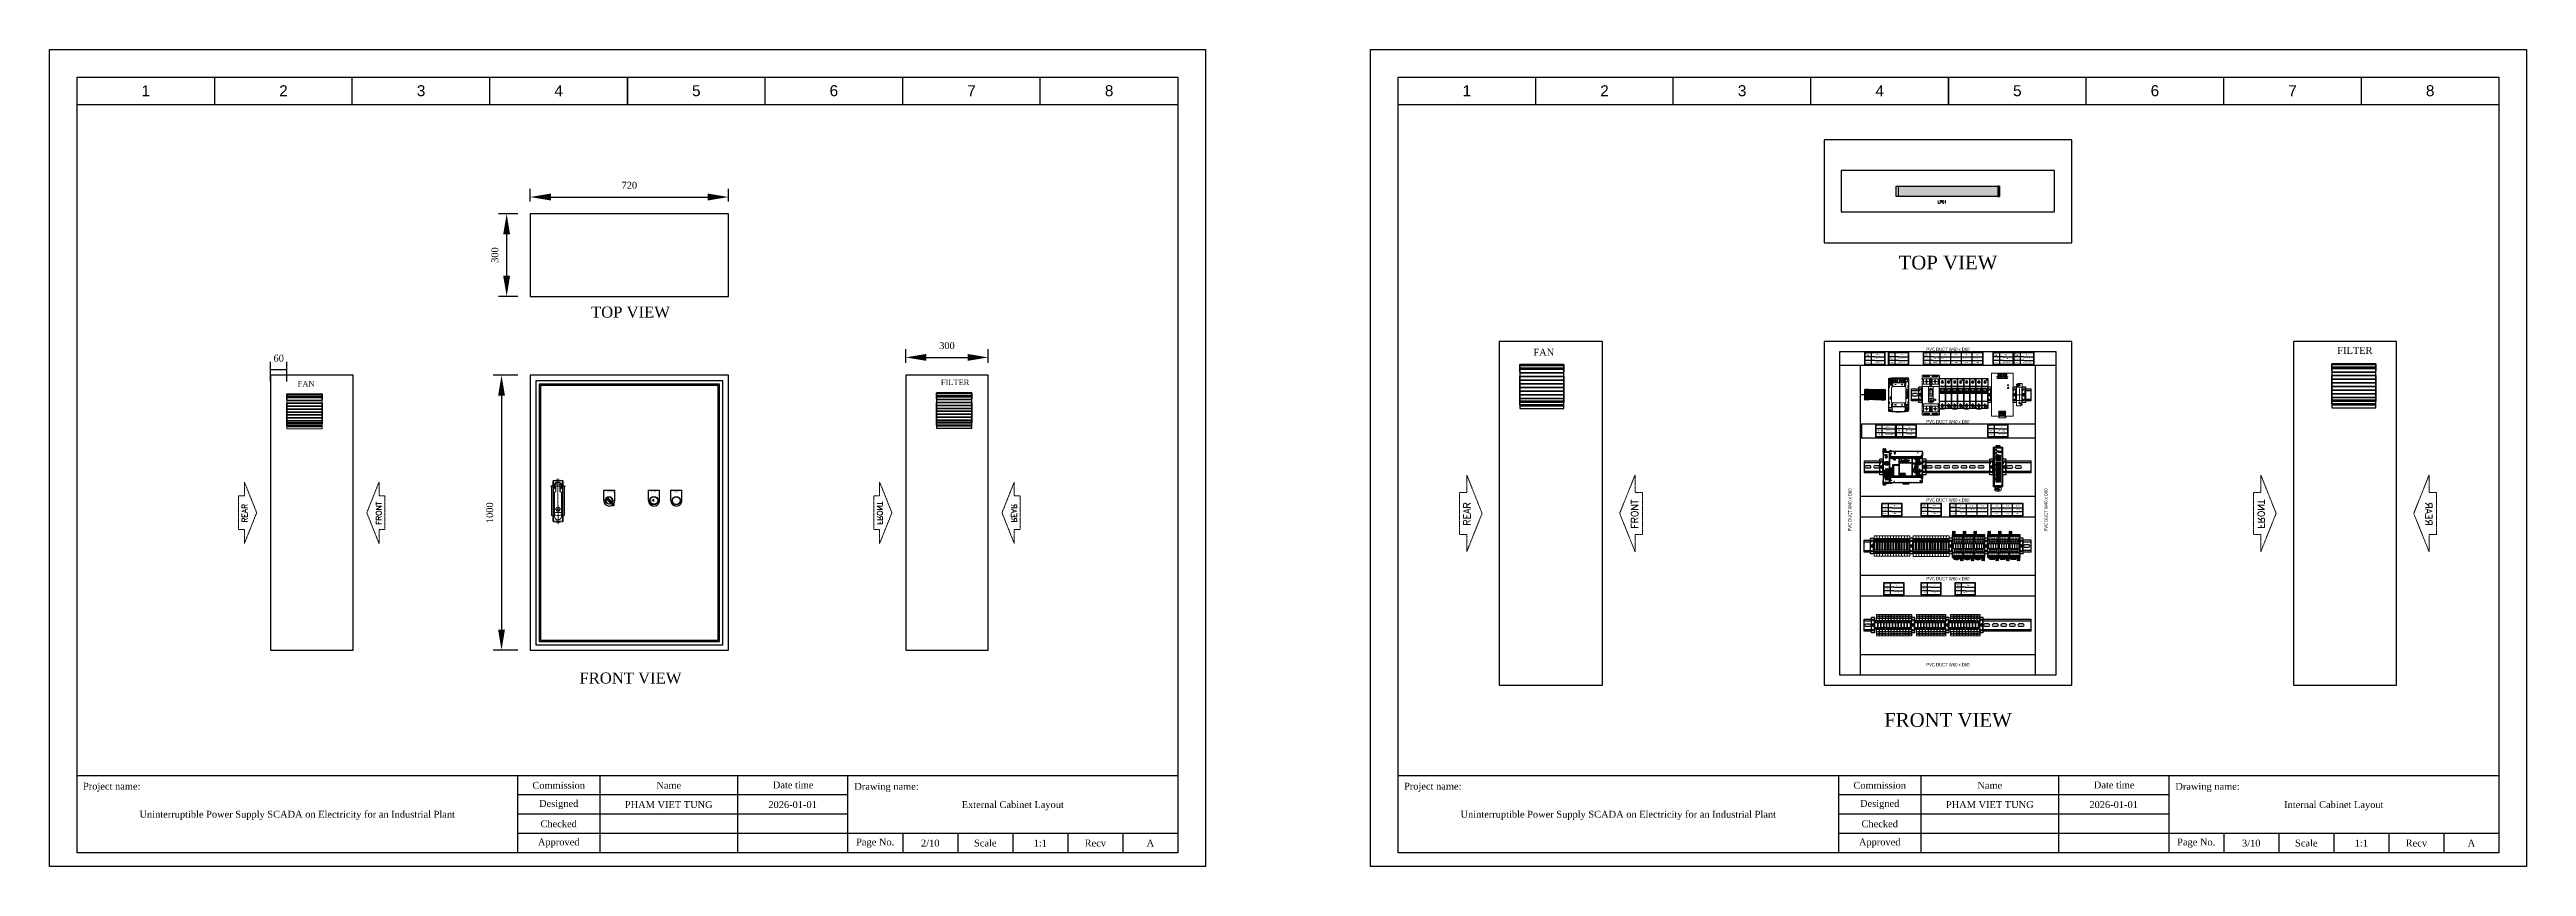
# Model space of a CAD drawing. Header units: millimetres. Extents: x 0 to 900, y 0 to 297.
import ezdxf
from ezdxf.enums import TextEntityAlignment as Align
from ezdxf.lldxf.tags import DXFTag

# ---------------------------------------------------------------- set-up
doc = ezdxf.new("R2010")
doc.units = ezdxf.units.MM
for name, pattern in [('CENTER', [2, 1.25, -0.25, 0.25, -0.25]), ('CENTERLINE', [30, 12, -1.5, 3, -1.5, 12]), ('HIDDEN', [9.525, 6.35, -3.175]), ('PHANTOM', [2.5, 1.25, -0.25, 0.25, -0.25, 0.25, -0.25])]:
    doc.linetypes.add(name, pattern=pattern)
for name, color, linetype, lineweight in [('01치수_1', 1, 'Continuous', 0), ('100', 3, 'Continuous', 9), ('6', 6, 'PHANTOM', 9), ('C', 1, 'CENTER', 9), ('DESC', 150, 'Continuous', 9), ('DI', 7, 'Continuous', 9), ('do', 3, 'Continuous', 9), ('EPLAN100', 7, 'Continuous', 9), ('net chữ', 7, 'Continuous', 0), ('net chữ_1', 7, 'Continuous', 0), ('T_COVER', 3, 'Continuous', 9), ('TEXT', 7, 'Continuous', 9), ('Z_OM_CENTER', 2, 'CENTER', 9), ('Z_OM_OUTLINE', 7, 'Continuous', 9), ('외형선(ISO)', 7, 'Continuous', 50)]:
    doc.layers.add(name, color=color, linetype=linetype, lineweight=lineweight)
for name, color, linetype in [('3', 3, 'Continuous'), ('CJ Review Opinion', 4, 'Continuous'), ('DEFAULT_3', 7, 'PHANTOM'), ('Frame_text', 3, 'Continuous'), ('LAYER2', 7, 'ACAD_ISO02W100'), ('PRINT', 7, 'Continuous'), ('전장품', 3, 'Continuous')]:
    doc.layers.add(name, color=color, linetype=linetype)
doc.styles.add('F20', font='times.ttf', dxfattribs={"height": 20})
doc.styles.add('F4.0', font='arial.ttf', dxfattribs={"height": 4})
doc.styles.add('F40', font='times.ttf', dxfattribs={"height": 40})
doc.styles.add('H', font='simplex', dxfattribs={"bigfont": 'gsg1'})
doc.styles.add('ROMANS', font='romans.shx', dxfattribs={"width": 0.7, "bigfont": 'whgtxt.shx'})
doc.styles.get("Standard").update_dxf_attribs({"font": 'times.ttf', "height": 2.5})
doc.styles.add('TEXTSTYLE_5', font='txt', dxfattribs={"width": 0.723327})
doc.styles.add('돋움', font='')
doc.styles.get('돋움').set_extended_font_data('Dotum')
tags = doc.linetypes.add('ACAD_ISO02W100', pattern=[15, 12, -3]).pattern_tags.tags
tags[6:7] = [DXFTag(74, 4), DXFTag(75, 0), DXFTag(340, '0'), DXFTag(46, 1.0), DXFTag(50, 0.0), DXFTag(44, 0.0), DXFTag(45, 0.0)]
tags[4:5] = [DXFTag(74, 4), DXFTag(75, 0), DXFTag(340, '0'), DXFTag(46, 1.0), DXFTag(50, 0.0), DXFTag(44, 0.0), DXFTag(45, 0.0)]
doc.dimstyles.new('DIM3', dxfattribs={"dimscale": 3, "dimtxt": 2.5, "dimasz": 2.5, "dimexe": 1, "dimexo": 1.5, "dimgap": 1, "dimtad": 3, "dimdec": 8, "dimdsep": 46, "dimtxsty": 'Standard', "dimcen": 0, "dimclrd": 256, "dimclre": 256, "dimclrt": 4, "dimadec": 1, "dimazin": 0, "dimtfac": 1, "dimtdec": 8, "dimtix": 1, "dimtmove": 0, "dimatfit": 3, "dimfxl": 1.25, "dimtfill": 1, "dimlwd": -1, "dimlwe": -1, "dimarcsym": 0})
doc.dimstyles.get("Standard").update_dxf_attribs({"dimtxt": 0.18, "dimasz": 0.18, "dimexe": 0.18, "dimexo": 0.0625, "dimgap": 0.09, "dimtad": 0, "dimtih": 1, "dimtoh": 1, "dimdec": 4, "dimzin": 0, "dimdsep": 46, "dimtxsty": 'Standard', "dimcen": 0.09, "dimadec": 0, "dimazin": 0, "dimtfac": 1, "dimtdec": 4, "dimtofl": 0, "dimtmove": 0, "dimatfit": 3, "dimfxl": 1, "dimtolj": 1, "dimtzin": 0, "dimarcsym": 0})

# ---------------------------------------------------------------- blocks, each defined once
blk = doc.blocks.new('A3_BLOCK')
for p, q in [((10, 5), (10, 287)), ((10, 287), (410, 287)), ((60, 277), (60, 287)), ((110, 277), (110, 287)), ((160, 277), (160, 287)), ((210, 277), (210, 287)), ((210, 287), (210, 277)), ((260, 277), (260, 287)), ((310, 277), (310, 287)), ((360, 277), (360, 287)), ((410, 287), (410, 5)), ((10, 277), (410, 277)), ((410, 33), (10, 33)), ((170, 33), (170, 5)), ((200, 33), (200, 5)), ((250, 33), (250, 5)), ((290, 33), (290, 5)), ((290, 26), (170, 26)), ((290, 19), (170, 19)), ((410, 12), (170, 12)), ((310, 12), (310, 5)), ((330, 12), (330, 5)), ((350, 12), (350, 5)), ((370, 12), (370, 5)), ((390, 12), (390, 5)), ((410, 5), (10, 5))]:
    blk.add_line(p, q)
at = {"layer": 'Frame_text'}
blk.add_lwpolyline([(0, 0), (0, 297), (420, 297), (420, 0), (0, 0)], close=True, dxfattribs=at)
at = {"char_height": 4, "attachment_point": 5, "style": 'F4.0'}
for s, insert in [('1', (35, 282)), ('2', (85, 282)), ('3', (135, 282)), ('4', (185, 282)), ('5', (235, 282)), ('6', (285, 282)), ('7', (335, 282)), ('8', (385, 282))]:
    blk.add_mtext_dynamic_manual_height_columns(s, width=19.9819, gutter_width=25, heights=[0], dxfattribs=dict(at, insert=insert))
at = {"char_height": 2.5}
for s, width, insert, attachment_point in [('Project name:', 20.4464, (12.16, 30.44), 1), ('Commission', 24.3938, (185, 29.5), 5), ('Name', 19.9366, (225, 29.5), 5), ('\\pi2.82608;Date time', 19.9366, (259.98, 30.89), 1), ('Drawing name:', 24.4615, (292.42, 30.38), 1), ('Designed', 24.3938, (185, 22.5), 5), ('Approved', 29.851, (185, 8.5), 5), ('Checked', 25.3958, (185, 15.5), 5), ('Page No.', 19.9366, (300, 8.5), 5), ('Scale', 19.9366, (340, 8.5), 5), ('Recv', 19.9366, (380, 8.5), 5)]:
    blk.add_mtext_dynamic_manual_height_columns(s, width=width, gutter_width=25, heights=[0], dxfattribs=dict(at, insert=insert, attachment_point=attachment_point))
at = {"layer": 'Frame_text'}
for tag, p in [('PROJECT_NAME', (90, 19)), ('DESIGNED', (225, 22.5)), ('DESIGNED_DATE', (270, 22.5)), ('DRAWING_NAME', (350, 22.5)), ('APPROVED', (225, 8.5)), ('CHECKED', (225, 15.5)), ('APPROVED_DATE', (270, 8.5)), ('CHECKED_DATE', (270, 15.5)), ('PAGE', (320, 8.5)), ('SCALE', (360, 8.5)), ('RECV', (400, 8.5))]:
    blk.add_attdef(tag, text='', height=2.5, dxfattribs=at).set_placement(p, align=Align.MIDDLE_CENTER)
blk = doc.blocks.new('A$C5E015EB8')
for p, q in [((-20.3, 2), (-18.8, 2)), ((-18.8, 17.7), (-18.8, -126.7)), ((-15.8, 17.7), (-15.8, -126.7)), ((-7.4, 10.5), (-7.4, -17.9)), ((-7.2, 5.7), (-7.2, -18)), ((7.6, 5.7), (7.6, -18)), ((7.8, 10.5), (7.8, -17.9)), ((16.2, 17.7), (16.2, -126.7)), ((19.2, 17.7), (19.2, -126.7)), ((19.2, 2), (20.7, 2)), ((-23.3, -1), (-23.3, -105)), ((-12.3, -22.9), (-7.4, -17.9)), ((-12.3, -22.9), (-12.3, -110.5)), ((-12.2, -23.1), (-7.2, -18)), ((-12.2, -23.1), (-12.2, -102.9)), ((-0.9, -80.2), (-0.9, -87.2)), ((-0.9, -80.2), (1.3, -80.2)), ((-0.9, -87.2), (1.3, -87.2)), ((1.3, -80.2), (1.3, -87.2)), ((7.6, -18), (12.6, -23.1)), ((7.8, -17.9), (12.7, -22.9)), ((12.6, -23.1), (12.6, -102.9)), ((12.7, -22.9), (12.7, -110.5)), ((23.7, -1), (23.7, -105)), ((-20.3, -108), (-18.8, -108)), ((19.2, -108), (20.7, -108))]:
    blk.add_line(p, q)
for centre, radius in [((0.2, -83.7), 7.75), ((0.2, -83.7), 7.6), ((0.2, -78.2), 0.5)]:
    blk.add_circle(centre, radius)
for centre, radius, start, end in [((-20.3, -1), 3, 90, 180), ((-15.8, 17.7), 3, 99.49424, 180), ((0.2, -78), 100, 80.50576, 99.49424), ((0.2, -78), 97, 80.50576, 99.49424), ((0.2, 0), 15, 300.44205, 239.55795), ((0.2, 0), 13, 305.77582, 234.22418), ((0.2, -5), 13, 55.3034, 124.6966), ((16.2, 17.7), 3, 0, 80.50576), ((20.7, -1), 3, 0, 90), ((-20.3, -105), 3, 180, 270), ((-15.8, -126.7), 3, 180, 260.50576), ((0.2, -31), 100, 260.50576, 279.49424), ((0.2, -31), 97, 260.50576, 279.49424), ((0.2, -110.5), 12.5, 180, 0), ((-9.2, -102.9), 3, 180, 262.55033), ((0.2, -21), 75.5, 262.55033, 277.44967), ((0.2, -31), 75.5, 262.55033, 277.44967), ((9.6, -102.9), 3, 277.44967, 0), ((16.2, -126.7), 3, 279.49424, 0), ((20.7, -105), 3, 270, 0)]:
    blk.add_arc(centre, radius, start, end)
at = {"layer": 'C'}
for p, q in [((-27.1, 0), (27.1, 0)), ((0.2, 27.5), (0.2, -138.9)), ((-10.3, -83.7), (10.6, -83.7))]:
    blk.add_line(p, q, dxfattribs=at)
blk = doc.blocks.new('A$C3A161599')
at = {"layer": 'DESC'}
blk.add_blockref('A$C5E015EB8', (100, 53), dxfattribs=at)
blk = doc.blocks.new('FAN_BLOCK')
blk.add_lwpolyline([(2155.9, 2239.5), (2284, 2239.5), (2284, 2367.5), (2155.9, 2367.5)], close=True)
at = {"layer": '외형선(ISO)', "color": 0}
for p, q in [((2155.9, 2367.5), (2155.9, 2356.9)), ((2155.9, 2367.5), (2155.9, 2356.9)), ((2155.9, 2367.5), (2155.9, 2356.9)), ((2155.9, 2367.5), (2155.9, 2356.9)), ((2155.9, 2367.5), (2155.9, 2356.9)), ((2155.9, 2367.5), (2155.9, 2356.9)), ((2155.9, 2367.5), (2155.9, 2356.9)), ((2155.9, 2367.5), (2155.9, 2356.9)), ((2155.9, 2365.3), (2284, 2365.3)), ((2155.9, 2365.3), (2155.9, 2353.9)), ((2155.9, 2365.3), (2284, 2365.3)), ((2155.9, 2365.3), (2155.9, 2353.9)), ((2155.9, 2365.3), (2284, 2365.3)), ((2155.9, 2365.3), (2155.9, 2353.9)), ((2155.9, 2365.3), (2284, 2365.3)), ((2155.9, 2365.3), (2155.9, 2353.9)), ((2155.9, 2365.3), (2284, 2365.3)), ((2155.9, 2365.3), (2155.9, 2353.9)), ((2155.9, 2365.3), (2284, 2365.3)), ((2155.9, 2365.3), (2155.9, 2353.9)), ((2155.9, 2365.3), (2284, 2365.3)), ((2155.9, 2365.3), (2155.9, 2353.9)), ((2155.9, 2365.3), (2284, 2365.3)), ((2155.9, 2365.3), (2155.9, 2353.9)), ((2155.9, 2356.9), (2284, 2356.9)), ((2155.9, 2356.9), (2155.9, 2346.3)), ((2155.9, 2356.9), (2284, 2356.9)), ((2155.9, 2356.9), (2155.9, 2346.3)), ((2155.9, 2356.9), (2284, 2356.9)), ((2155.9, 2356.9), (2155.9, 2346.3)), ((2155.9, 2356.9), (2284, 2356.9)), ((2155.9, 2356.9), (2155.9, 2346.3)), ((2155.9, 2356.9), (2284, 2356.9)), ((2155.9, 2356.9), (2155.9, 2346.3)), ((2155.9, 2356.9), (2284, 2356.9)), ((2155.9, 2356.9), (2155.9, 2346.3)), ((2155.9, 2356.9), (2284, 2356.9)), ((2155.9, 2356.9), (2155.9, 2346.3)), ((2155.9, 2356.9), (2155.9, 2346.3)), ((2155.9, 2353.9), (2284, 2353.9)), ((2155.9, 2353.9), (2284, 2353.9)), ((2155.9, 2353.9), (2284, 2353.9)), ((2155.9, 2353.9), (2284, 2353.9)), ((2155.9, 2353.9), (2284, 2353.9)), ((2155.9, 2353.9), (2284, 2353.9)), ((2155.9, 2353.9), (2284, 2353.9)), ((2155.9, 2353.9), (2284, 2353.9)), ((2155.9, 2343.3), (2284, 2343.3)), ((2155.9, 2332.7), (2284, 2332.7)), ((2155.9, 2332.7), (2155.9, 2322.1)), ((2155.9, 2332.7), (2284, 2332.7)), ((2155.9, 2332.7), (2155.9, 2322.1)), ((2155.9, 2332.7), (2284, 2332.7)), ((2155.9, 2332.7), (2155.9, 2322.1)), ((2155.9, 2332.7), (2284, 2332.7)), ((2155.9, 2332.7), (2155.9, 2322.1)), ((2155.9, 2332.7), (2284, 2332.7)), ((2155.9, 2332.7), (2155.9, 2322.1)), ((2155.9, 2332.7), (2284, 2332.7)), ((2155.9, 2332.7), (2155.9, 2322.1)), ((2155.9, 2332.7), (2284, 2332.7)), ((2155.9, 2332.7), (2155.9, 2322.1)), ((2155.9, 2332.7), (2284, 2332.7)), ((2155.9, 2332.7), (2155.9, 2322.1)), ((2155.9, 2322.1), (2284, 2322.1)), ((2155.9, 2322.1), (2155.9, 2311.5)), ((2155.9, 2322.1), (2284, 2322.1)), ((2155.9, 2322.1), (2155.9, 2311.5)), ((2155.9, 2322.1), (2284, 2322.1)), ((2155.9, 2322.1), (2155.9, 2311.5)), ((2155.9, 2322.1), (2284, 2322.1)), ((2155.9, 2322.1), (2155.9, 2311.5)), ((2155.9, 2322.1), (2284, 2322.1)), ((2155.9, 2322.1), (2155.9, 2311.5)), ((2155.9, 2322.1), (2284, 2322.1)), ((2155.9, 2322.1), (2155.9, 2311.5)), ((2155.9, 2322.1), (2284, 2322.1)), ((2155.9, 2322.1), (2155.9, 2311.5)), ((2155.9, 2322.1), (2284, 2322.1)), ((2155.9, 2322.1), (2155.9, 2311.5)), ((2155.9, 2311.5), (2284, 2311.5)), ((2155.9, 2311.5), (2155.9, 2300.9)), ((2155.9, 2311.5), (2284, 2311.5)), ((2155.9, 2311.5), (2155.9, 2300.9)), ((2155.9, 2311.5), (2284, 2311.5)), ((2155.9, 2311.5), (2155.9, 2300.9)), ((2155.9, 2311.5), (2284, 2311.5)), ((2155.9, 2311.5), (2155.9, 2300.9)), ((2155.9, 2311.5), (2284, 2311.5)), ((2155.9, 2311.5), (2155.9, 2300.9)), ((2155.9, 2311.5), (2284, 2311.5)), ((2155.9, 2311.5), (2155.9, 2300.9)), ((2155.9, 2311.5), (2284, 2311.5)), ((2155.9, 2311.5), (2155.9, 2300.9)), ((2155.9, 2311.5), (2284, 2311.5)), ((2155.9, 2311.5), (2155.9, 2300.9)), ((2284, 2367.5), (2284, 2356.9)), ((2284, 2367.5), (2284, 2356.9)), ((2284, 2367.5), (2284, 2356.9)), ((2284, 2367.5), (2284, 2356.9)), ((2284, 2367.5), (2284, 2356.9)), ((2284, 2367.5), (2284, 2356.9)), ((2284, 2367.5), (2284, 2356.9)), ((2284, 2367.5), (2284, 2356.9)), ((2284, 2365.3), (2284, 2353.9)), ((2284, 2365.3), (2284, 2353.9)), ((2284, 2365.3), (2284, 2353.9)), ((2284, 2365.3), (2284, 2353.9)), ((2284, 2365.3), (2284, 2353.9)), ((2284, 2365.3), (2284, 2353.9)), ((2284, 2365.3), (2284, 2353.9)), ((2284, 2365.3), (2284, 2353.9)), ((2284, 2356.9), (2284, 2346.3)), ((2284, 2356.9), (2284, 2346.3)), ((2284, 2356.9), (2284, 2346.3)), ((2284, 2356.9), (2284, 2346.3)), ((2284, 2356.9), (2284, 2346.3)), ((2284, 2356.9), (2284, 2346.3)), ((2284, 2356.9), (2284, 2346.3)), ((2284, 2356.9), (2284, 2346.3)), ((2284, 2332.7), (2284, 2322.1)), ((2284, 2332.7), (2284, 2322.1)), ((2284, 2332.7), (2284, 2322.1)), ((2284, 2332.7), (2284, 2322.1)), ((2284, 2332.7), (2284, 2322.1)), ((2284, 2332.7), (2284, 2322.1)), ((2284, 2332.7), (2284, 2322.1)), ((2284, 2332.7), (2284, 2322.1)), ((2284, 2322.1), (2284, 2311.5)), ((2284, 2322.1), (2284, 2311.5)), ((2284, 2322.1), (2284, 2311.5)), ((2284, 2322.1), (2284, 2311.5)), ((2284, 2322.1), (2284, 2311.5)), ((2284, 2322.1), (2284, 2311.5)), ((2284, 2322.1), (2284, 2311.5)), ((2284, 2322.1), (2284, 2311.5)), ((2284, 2311.5), (2284, 2300.9)), ((2284, 2311.5), (2284, 2300.9)), ((2284, 2311.5), (2284, 2300.9)), ((2284, 2311.5), (2284, 2300.9)), ((2284, 2311.5), (2284, 2300.9)), ((2284, 2311.5), (2284, 2300.9)), ((2284, 2311.5), (2284, 2300.9)), ((2284, 2311.5), (2284, 2300.9)), ((2155.9, 2300.9), (2284, 2300.9)), ((2155.9, 2300.9), (2155.9, 2290.3)), ((2155.9, 2300.9), (2284, 2300.9)), ((2155.9, 2300.9), (2155.9, 2290.3)), ((2155.9, 2300.9), (2284, 2300.9)), ((2155.9, 2300.9), (2155.9, 2290.3)), ((2155.9, 2300.9), (2284, 2300.9)), ((2155.9, 2300.9), (2155.9, 2290.3)), ((2155.9, 2300.9), (2284, 2300.9)), ((2155.9, 2300.9), (2155.9, 2290.3)), ((2155.9, 2300.9), (2284, 2300.9)), ((2155.9, 2300.9), (2155.9, 2290.3)), ((2155.9, 2300.9), (2284, 2300.9)), ((2155.9, 2300.9), (2155.9, 2290.3)), ((2155.9, 2300.9), (2284, 2300.9)), ((2155.9, 2300.9), (2155.9, 2290.3)), ((2155.9, 2290.3), (2284, 2290.3)), ((2155.9, 2290.3), (2155.9, 2279.7)), ((2155.9, 2290.3), (2284, 2290.3)), ((2155.9, 2290.3), (2155.9, 2279.7)), ((2155.9, 2290.3), (2284, 2290.3)), ((2155.9, 2290.3), (2155.9, 2279.7)), ((2155.9, 2290.3), (2284, 2290.3)), ((2155.9, 2290.3), (2155.9, 2279.7)), ((2155.9, 2290.3), (2284, 2290.3)), ((2155.9, 2290.3), (2155.9, 2279.7)), ((2155.9, 2290.3), (2284, 2290.3)), ((2155.9, 2290.3), (2155.9, 2279.7)), ((2155.9, 2290.3), (2284, 2290.3)), ((2155.9, 2290.3), (2155.9, 2279.7)), ((2155.9, 2290.3), (2284, 2290.3)), ((2155.9, 2290.3), (2155.9, 2279.7)), ((2155.9, 2279.7), (2284, 2279.7)), ((2155.9, 2279.7), (2155.9, 2269.1)), ((2155.9, 2279.7), (2284, 2279.7)), ((2155.9, 2279.7), (2155.9, 2269.1)), ((2155.9, 2279.7), (2284, 2279.7)), ((2155.9, 2279.7), (2155.9, 2269.1)), ((2155.9, 2279.7), (2284, 2279.7)), ((2155.9, 2279.7), (2155.9, 2269.1)), ((2155.9, 2279.7), (2284, 2279.7)), ((2155.9, 2279.7), (2155.9, 2269.1)), ((2155.9, 2279.7), (2284, 2279.7)), ((2155.9, 2279.7), (2155.9, 2269.1)), ((2155.9, 2279.7), (2284, 2279.7)), ((2155.9, 2279.7), (2155.9, 2269.1)), ((2155.9, 2279.7), (2284, 2279.7)), ((2155.9, 2279.7), (2155.9, 2269.1)), ((2155.9, 2272.1), (2155.9, 2261.5)), ((2155.9, 2272.1), (2155.9, 2261.5)), ((2155.9, 2272.1), (2155.9, 2261.5)), ((2155.9, 2272.1), (2155.9, 2261.5)), ((2155.9, 2272.1), (2155.9, 2261.5)), ((2155.9, 2272.1), (2155.9, 2261.5)), ((2155.9, 2272.1), (2155.9, 2261.5)), ((2155.9, 2272.1), (2155.9, 2261.5)), ((2155.9, 2269.1), (2284, 2269.1)), ((2155.9, 2269.1), (2155.9, 2258.5)), ((2155.9, 2269.1), (2284, 2269.1)), ((2155.9, 2269.1), (2155.9, 2258.5)), ((2155.9, 2269.1), (2284, 2269.1)), ((2155.9, 2269.1), (2155.9, 2258.5)), ((2155.9, 2269.1), (2284, 2269.1)), ((2155.9, 2269.1), (2155.9, 2258.5)), ((2155.9, 2269.1), (2284, 2269.1)), ((2155.9, 2269.1), (2155.9, 2258.5)), ((2155.9, 2269.1), (2284, 2269.1)), ((2155.9, 2269.1), (2155.9, 2258.5)), ((2155.9, 2269.1), (2284, 2269.1)), ((2155.9, 2269.1), (2155.9, 2258.5)), ((2155.9, 2269.1), (2284, 2269.1)), ((2155.9, 2269.1), (2155.9, 2258.5)), ((2155.9, 2261.5), (2284, 2261.5)), ((2155.9, 2261.5), (2155.9, 2250.9)), ((2155.9, 2261.5), (2284, 2261.5)), ((2155.9, 2261.5), (2155.9, 2250.9)), ((2155.9, 2261.5), (2284, 2261.5)), ((2155.9, 2261.5), (2155.9, 2250.9)), ((2155.9, 2261.5), (2284, 2261.5)), ((2155.9, 2261.5), (2155.9, 2250.9)), ((2155.9, 2261.5), (2284, 2261.5)), ((2155.9, 2261.5), (2155.9, 2250.9)), ((2155.9, 2261.5), (2284, 2261.5)), ((2155.9, 2261.5), (2155.9, 2250.9)), ((2155.9, 2261.5), (2284, 2261.5)), ((2155.9, 2261.5), (2155.9, 2250.9)), ((2155.9, 2261.5), (2155.9, 2250.9)), ((2155.9, 2258.5), (2284, 2258.5)), ((2155.9, 2258.5), (2284, 2258.5)), ((2155.9, 2258.5), (2284, 2258.5)), ((2155.9, 2258.5), (2284, 2258.5)), ((2155.9, 2258.5), (2284, 2258.5)), ((2155.9, 2258.5), (2284, 2258.5)), ((2155.9, 2258.5), (2284, 2258.5)), ((2155.9, 2258.5), (2284, 2258.5)), ((2284, 2250.9), (2155.9, 2250.9)), ((2284, 2250.9), (2155.9, 2250.9)), ((2284, 2250.9), (2155.9, 2250.9)), ((2284, 2250.9), (2155.9, 2250.9)), ((2284, 2250.9), (2155.9, 2250.9)), ((2284, 2250.9), (2155.9, 2250.9)), ((2284, 2250.9), (2155.9, 2250.9)), ((2284, 2250.9), (2155.9, 2250.9)), ((2155.9, 2247.9), (2284, 2247.9)), ((2284, 2300.9), (2284, 2290.3)), ((2284, 2300.9), (2284, 2290.3)), ((2284, 2300.9), (2284, 2290.3)), ((2284, 2300.9), (2284, 2290.3)), ((2284, 2300.9), (2284, 2290.3)), ((2284, 2300.9), (2284, 2290.3)), ((2284, 2300.9), (2284, 2290.3)), ((2284, 2300.9), (2284, 2290.3)), ((2284, 2290.3), (2284, 2279.7)), ((2284, 2290.3), (2284, 2279.7)), ((2284, 2290.3), (2284, 2279.7)), ((2284, 2290.3), (2284, 2279.7)), ((2284, 2290.3), (2284, 2279.7)), ((2284, 2290.3), (2284, 2279.7)), ((2284, 2290.3), (2284, 2279.7)), ((2284, 2290.3), (2284, 2279.7)), ((2284, 2279.7), (2284, 2269.1)), ((2284, 2279.7), (2284, 2269.1)), ((2284, 2279.7), (2284, 2269.1)), ((2284, 2279.7), (2284, 2269.1)), ((2284, 2279.7), (2284, 2269.1)), ((2284, 2279.7), (2284, 2269.1)), ((2284, 2279.7), (2284, 2269.1)), ((2284, 2279.7), (2284, 2269.1)), ((2284, 2272.1), (2284, 2261.5)), ((2284, 2272.1), (2284, 2261.5)), ((2284, 2272.1), (2284, 2261.5)), ((2284, 2272.1), (2284, 2261.5)), ((2284, 2272.1), (2284, 2261.5)), ((2284, 2272.1), (2284, 2261.5)), ((2284, 2272.1), (2284, 2261.5)), ((2284, 2272.1), (2284, 2261.5)), ((2284, 2269.1), (2284, 2258.5)), ((2284, 2269.1), (2284, 2258.5)), ((2284, 2269.1), (2284, 2258.5)), ((2284, 2269.1), (2284, 2258.5)), ((2284, 2269.1), (2284, 2258.5)), ((2284, 2269.1), (2284, 2258.5)), ((2284, 2269.1), (2284, 2258.5)), ((2284, 2269.1), (2284, 2258.5))]:
    blk.add_line(p, q, dxfattribs=at)
blk = doc.blocks.new('REAL_BLOCK')
at = {"layer": '6', "color": 4}
for p, q in [((2862.2, 1331.5, -0.5), (2817.7, 1442.9, -0.5)), ((2817.7, 1442.9, -0.5), (2817.7, 1392.7, -0.5)), ((2796.1, 1392.7, -0.5), (2796.1, 1270.4, -0.5)), ((2817.7, 1392.7, -0.5), (2796.1, 1392.7, -0.5)), ((2862.2, 1331.5, -0.5), (2817.7, 1220.2, -0.5)), ((2817.7, 1270.4, -0.5), (2796.1, 1270.4, -0.5)), ((2817.7, 1220.2, -0.5), (2817.7, 1270.4, -0.5))]:
    blk.add_line(p, q, dxfattribs=at)
at = {"layer": 'TEXT', "style": 'ROMANS'}
blk.add_text('REAR', height=20, rotation=90, dxfattribs=at).set_placement((2818.5, 1329.6, -0.5), align=Align.MIDDLE_CENTER)
blk = doc.blocks.new('FONT BLOCK')
at = {"layer": '6', "color": 4}
for p, q in [((3172.9, 1329.3, -0.3), (3217.4, 1440.7, -0.3)), ((3217.4, 1440.7, -0.3), (3217.4, 1390.4, -0.3)), ((3217.4, 1390.4, -0.3), (3238.9, 1390.4, -0.3)), ((3238.9, 1390.4, -0.3), (3238.9, 1268.1, -0.3)), ((3172.9, 1329.3, -0.3), (3217.4, 1217.9, -0.3)), ((3217.4, 1217.9, -0.3), (3217.4, 1268.1, -0.3)), ((3217.4, 1268.1, -0.3), (3238.9, 1268.1, -0.3))]:
    blk.add_line(p, q, dxfattribs=at)
at = {"layer": 'TEXT', "style": 'ROMANS'}
blk.add_text('FRONT', height=20, rotation=90, dxfattribs=at).set_placement((3216.5, 1327.4, -0.3), align=Align.MIDDLE_CENTER)
blk = doc.blocks.new('*D17')
at = {"transparency": 16777216}
for p, q in [((311.08, 183.1), (311.08, 188.07)), ((318.58, 185.07), (333.58, 185.07)), ((341.08, 183.1), (341.08, 188.07))]:
    blk.add_line(p, q, dxfattribs=at)
for points in [[(318.58, 186.32), (318.58, 183.82), (311.08, 185.07)], [(333.58, 186.32), (333.58, 183.82), (341.08, 185.07)]]:
    blk.add_solid(points, dxfattribs=at)
at = {"layer": 'Defpoints', "color": 0, "transparency": 16777216}
for p in [(341.08, 185.07), (311.08, 178.6), (341.08, 178.6)]:
    blk.add_point(p, dxfattribs=at)
at = {"color": 4, "transparency": 16777216, "insert": (326.08, 189.34), "char_height": 2.5, "attachment_point": 5, "bg_fill": 3, "box_fill_scale": 1.1, "bg_fill_color": 256, "bg_fill_true_color": 13158600, "bg_fill_transparency": 0}
blk.add_mtext('300', dxfattribs=at)
blk = doc.blocks.new('*D18')
at = {"transparency": 16777216}
for p, q in [((170.17, 178.6), (161.23, 178.6)), ((164.23, 171.1), (164.23, 86.1)), ((170.17, 78.6), (161.23, 78.6))]:
    blk.add_line(p, q, dxfattribs=at)
for points in [[(162.98, 171.1), (165.48, 171.1), (164.23, 178.6)], [(162.98, 86.1), (165.48, 86.1), (164.23, 78.6)]]:
    blk.add_solid(points, dxfattribs=at)
at = {"layer": 'Defpoints', "color": 0, "transparency": 16777216}
for p in [(174.67, 178.6), (164.23, 78.6), (174.67, 78.6)]:
    blk.add_point(p, dxfattribs=at)
at = {"color": 4, "transparency": 16777216, "insert": (159.96, 128.6), "char_height": 2.5, "attachment_point": 5, "rotation": 90, "bg_fill": 3, "box_fill_scale": 1.1, "bg_fill_color": 256, "bg_fill_true_color": 13158600, "bg_fill_transparency": 0}
blk.add_mtext('1000', dxfattribs=at)
blk = doc.blocks.new('*D19')
at = {"transparency": 16777216}
for p, q in [((174.67, 241.77), (174.67, 246.37)), ((182.17, 243.37), (239.17, 243.37)), ((246.67, 241.77), (246.67, 246.37))]:
    blk.add_line(p, q, dxfattribs=at)
for points in [[(182.17, 244.62), (182.17, 242.12), (174.67, 243.37)], [(239.17, 244.62), (239.17, 242.12), (246.67, 243.37)]]:
    blk.add_solid(points, dxfattribs=at)
at = {"layer": 'Defpoints', "color": 0, "transparency": 16777216}
for p in [(246.67, 243.37), (174.67, 237.27), (246.67, 237.27)]:
    blk.add_point(p, dxfattribs=at)
at = {"color": 4, "transparency": 16777216, "insert": (210.67, 247.64), "char_height": 2.5, "attachment_point": 5, "bg_fill": 3, "box_fill_scale": 1.1, "bg_fill_color": 256, "bg_fill_true_color": 13158600, "bg_fill_transparency": 0}
blk.add_mtext('720', dxfattribs=at)
blk = doc.blocks.new('*D20')
at = {"transparency": 16777216}
for p, q in [((170.17, 237.27), (163.09, 237.27)), ((166.09, 229.77), (166.09, 214.77)), ((170.17, 207.27), (163.09, 207.27))]:
    blk.add_line(p, q, dxfattribs=at)
for points in [[(164.84, 229.77), (167.34, 229.77), (166.09, 237.27)], [(164.84, 214.77), (167.34, 214.77), (166.09, 207.27)]]:
    blk.add_solid(points, dxfattribs=at)
at = {"layer": 'Defpoints', "color": 0, "transparency": 16777216}
for p in [(174.67, 237.27), (166.09, 207.27), (174.67, 207.27)]:
    blk.add_point(p, dxfattribs=at)
at = {"color": 4, "transparency": 16777216, "insert": (161.82, 222.27), "char_height": 2.5, "attachment_point": 5, "rotation": 90, "bg_fill": 3, "box_fill_scale": 1.1, "bg_fill_color": 256, "bg_fill_true_color": 13158600, "bg_fill_transparency": 0}
blk.add_mtext('300', dxfattribs=at)
blk = doc.blocks.new('*D21')
at = {"transparency": 16777216}
for p, q in [((80.27, 176.36), (80.27, 183.51)), ((86.27, 180.51), (80.27, 180.51)), ((86.27, 176.36), (86.27, 183.51))]:
    blk.add_line(p, q, dxfattribs=at)
at = {"layer": 'Defpoints', "color": 0, "transparency": 16777216}
for p in [(80.27, 171.86), (86.27, 171.86)]:
    blk.add_point(p, dxfattribs=at)
at = {"color": 4, "transparency": 16777216, "insert": (83.27, 184.78), "char_height": 2.5, "attachment_point": 5, "bg_fill": 3, "box_fill_scale": 1.1, "bg_fill_color": 256, "bg_fill_true_color": 13158600, "bg_fill_transparency": 0}
blk.add_mtext('60', dxfattribs=at)
at = {"layer": 'Defpoints', "color": 0, "transparency": 16777216}
blk.add_point((80.27, 180.51), dxfattribs=at)
blk = doc.blocks.new('HFTB-303')
at = {"color": 1, "linetype": 'CENTER'}
for p, q in [((-8, 0), (52, 0)), ((0, -4.3), (0, 4.3)), ((48.1, -4.2), (48.1, 4.4))]:
    blk.add_line(p, q, dxfattribs=at)
for p, q in [((-6, 14), (-6, -14)), ((-6, 14), (-5.7, 13.7)), ((-5.7, 13.7), (-5.7, -13.7)), ((-5.7, 13.7), (-4.7, 13.7)), ((5.1, 15), (-5, 15)), ((-4.7, 14.7), (-5, 15)), ((-4.7, 14.7), (-4.7, 13.7)), ((4.8, 14.7), (-4.7, 14.7)), ((-4.7, 13.7), (4.8, 13.7)), ((-4.7, -13.7), (-4.7, 13.7)), ((-3.9, 12.9), (3.9, 12.9)), ((-3.9, 10.6), (-3.9, 12.9)), ((-3.6, 10.6), (-3.9, 10.6)), ((-3.6, 8.7), (-3.6, 10.6)), ((-3.6, 10.6), (-3.4, 10.5)), ((-3.4, 8.8), (-3.6, 8.7)), ((-3.4, 8.8), (-3.4, 10.5)), ((-3, 10.5), (-3.4, 10.5)), ((-3.1, 8.2), (-3, 8.3)), ((-2.2, 8.2), (-3.1, 8.2)), ((-3, 10.5), (-3, 9.5)), ((-2.7, 9.5), (-3, 9.5)), ((3.1, 8.3), (-3, 8.3)), ((-2.7, 10.5), (-2.6, 10.7)), ((-2.7, 9.5), (-2.7, 10.5)), ((-2.7, 9.5), (-2.5, 9.7)), ((-2.7, 7.7), (-2.7, 6.5)), ((-2.7, 7.7), (-2.5, 7.5)), ((-2.5, 6.6), (-2.7, 6.5)), ((2.6, 11.2), (-2.5, 11.2)), ((-2.5, 11.1), (-2.5, 9.7)), ((-2.5, 9.7), (-2, 9.7)), ((-2.5, 7.5), (-2.5, 6.6)), ((-2.5, 7.5), (-2, 7.5)), ((-2, 9.2), (-2.3, 9)), ((-2.3, 9), (2.3, 9)), ((-2.3, 8.7), (-2.3, 9)), ((2.3, 8.7), (-2.3, 8.7)), ((-2, 8), (-2.2, 8.2)), ((-2.2, 6), (-2, 6.1)), ((-2.2, 6), (2.3, 6)), ((2.1, 10.7), (-2, 10.7)), ((-2, 9.7), (-2, 10.7)), ((-2, 9.2), (-2, 9.7)), ((-2, 9.7), (2.1, 9.7)), ((2.1, 9.2), (-2, 9.2)), ((2.1, 8), (-2, 8)), ((-2, 7.5), (-2, 8)), ((-2, 7.5), (2.1, 7.5)), ((-2, 6.7), (-2, 7.5)), ((2.1, 6.7), (-2, 6.7)), ((-2, 6.1), (-2, 6.7)), ((-2, 6.1), (2.1, 6.1)), ((1.8, 2.4), (-1.8, 2.4)), ((1.8, 2.3), (-1.8, 2.3)), ((1.8, 3.9), (1.7, 3.6)), ((1.8, 3.6), (1.8, 3.9)), ((4.8, 3.9), (1.8, 3.9)), ((1.8, 3.6), (4.8, 3.6)), ((2.1, 10.7), (2.1, 9.7)), ((2.1, 9.2), (2.1, 9.7)), ((2.6, 9.7), (2.1, 9.7)), ((2.3, 9), (2.1, 9.2)), ((2.3, 8.2), (2.1, 8)), ((2.1, 7.5), (2.1, 8)), ((2.1, 7.5), (2.6, 7.5)), ((2.1, 7.5), (2.1, 6.7)), ((2.1, 6.1), (2.1, 6.7)), ((2.1, 6.1), (2.3, 6)), ((2.1, 3.3), (5.6, 3.3)), ((3.2, 8.2), (2.3, 8.2)), ((2.3, 8.7), (2.3, 9)), ((2.6, 9.7), (2.6, 11.1)), ((2.6, 9.7), (2.8, 9.5)), ((2.6, 7.5), (2.8, 7.7)), ((2.6, 6.6), (2.6, 7.5)), ((2.8, 6.5), (2.6, 6.6)), ((2.7, 10.7), (2.8, 10.5)), ((2.8, 10.5), (2.8, 9.5)), ((3.1, 9.5), (2.8, 9.5)), ((2.8, 6.5), (2.8, 7.7)), ((3.6, 10.5), (3.1, 10.5)), ((3.1, 9.5), (3.1, 10.5)), ((3.1, 8.3), (3.2, 8.2)), ((3.6, 10.5), (3.7, 10.6)), ((3.6, 10.5), (3.6, 8.8)), ((3.7, 8.7), (3.6, 8.8)), ((3.7, 10.6), (3.7, 8.7)), ((3.9, 10.6), (3.7, 10.6)), ((3.9, 12.9), (3.9, 10.6)), ((4, 2.2), (4, -2.2)), ((4.5, 2.2), (4.8, 2.1)), ((4.5, -2.2), (4.5, 2.2)), ((5.6, 2.5), (4.7, 2.5)), ((5.1, 15), (4.8, 14.7)), ((4.8, 14.7), (4.8, 13.7)), ((4.8, 13.7), (4.8, 3.9)), ((5.8, 13.7), (4.8, 13.7)), ((4.8, 3.6), (4.8, 3.9)), ((5.1, 2.4), (4.8, 2.5)), ((4.8, 2.1), (4.8, -2.1)), ((5.1, 2.1), (4.8, 2.1)), ((5.1, 2.4), (5.1, 2.1)), ((5.5, 2.4), (5.1, 2.4)), ((5.1, 2.1), (5.5, 2.1)), ((5.1, -2.1), (5.1, 2.1)), ((5.5, 3.6), (5.6, 3.3)), ((5.6, 2.5), (5.5, 2.4)), ((5.5, 2.4), (5.5, 2.1)), ((5.5, 2.1), (5.5, 1.1)), ((5.8, 2.1), (5.5, 2.1)), ((5.9, 1.1), (5.5, 1.1)), ((5.8, 13.7), (6, 13.9)), ((5.8, 3.9), (5.8, 13.7)), ((5.9, 3.6), (5.8, 3.9)), ((5.8, 2.1), (5.9, 2.2)), ((5.8, 1.1), (5.8, 2.1)), ((5.9, 1.3), (5.8, 1.1)), ((5.8, 1.1), (5.8, 1.1)), ((5.8, 1.1), (5.8, 1.1)), ((6.7, 1.1), (5.8, 1.1)), ((5.9, 2.4), (5.9, 3.6)), ((6, 2.6), (5.9, 2.4)), ((6, 2.4), (5.9, 2.4)), ((5.9, 1.3), (5.9, 2.2)), ((6, 1.3), (5.9, 1.3)), ((5.9, 1.1), (5.9, -1.1)), ((6.5, 1.1), (5.9, 1.1)), ((6, 13.9), (6.1, 14)), ((6, 13.9), (6, 13.2)), ((14.9, 13.9), (6, 13.9)), ((6, 13.2), (14.5, 13.2)), ((6, 12.2), (6, 12.7)), ((14.5, 12.7), (6, 12.7)), ((6, 12.1), (6, 12.2)), ((14.5, 12.2), (6, 12.2)), ((6, 12.1), (6, 4.1)), ((14.5, 12.1), (6, 12.1)), ((6, 3.8), (6, 4.1)), ((6.2, 4.1), (6, 4.1)), ((6, 4), (6, 1.1)), ((42.1, 4), (6, 4)), ((6, 3.7), (6, 3.8)), ((6, 2.6), (6, 3.7)), ((6, 2.6), (6, 2.6)), ((42, 14), (6.1, 14)), ((6.2, 10.6), (6.2, 11.5)), ((6.2, 10.5), (6.2, 10.6)), ((6.2, 10.6), (6.4, 10.6)), ((6.2, 10.4), (6.2, 10.5)), ((6.2, 10.5), (6.4, 10.5)), ((6.2, 9.6), (6.2, 10.4)), ((6.2, 10.4), (6.4, 10.4)), ((6.2, 9.5), (6.2, 9.6)), ((6.2, 9.6), (6.4, 9.6)), ((6.2, 9.5), (6.4, 9.5)), ((6.2, 9.4), (6.2, 9.5)), ((6.2, 9.4), (6.4, 9.4)), ((6.2, 8.6), (6.2, 9.4)), ((6.2, 8.6), (6.4, 8.6)), ((6.2, 8.5), (6.2, 8.6)), ((6.2, 8.5), (6.4, 8.5)), ((6.2, 8.4), (6.2, 8.5)), ((6.2, 7.6), (6.2, 8.4)), ((6.2, 8.4), (6.4, 8.4)), ((6.2, 7.6), (6.4, 7.6)), ((6.2, 7.5), (6.2, 7.6)), ((6.2, 7.5), (6.4, 7.5)), ((6.2, 7.4), (6.2, 7.5)), ((6.2, 6.6), (6.2, 7.4)), ((6.2, 7.4), (6.4, 7.4)), ((6.2, 6.6), (6.4, 6.6)), ((6.2, 6.5), (6.2, 6.6)), ((6.2, 6.5), (6.4, 6.5)), ((6.2, 6.4), (6.2, 6.5)), ((6.2, 5.6), (6.2, 6.4)), ((6.2, 6.4), (6.4, 6.4)), ((6.2, 5.6), (6.4, 5.6)), ((6.2, 5.5), (6.2, 5.6)), ((6.2, 5.5), (6.4, 5.5)), ((6.2, 5.4), (6.2, 5.5)), ((6.2, 4.6), (6.2, 5.4)), ((6.2, 5.4), (6.4, 5.4)), ((6.2, 4.6), (6.4, 4.6)), ((6.2, 4.5), (6.2, 4.6)), ((6.2, 4.4), (6.2, 4.5)), ((6.2, 4.5), (6.4, 4.5)), ((6.2, 4.4), (6.4, 4.4)), ((6.2, 4), (6.2, 4.4)), ((6.4, 11.4), (6.4, 4)), ((14.2, 11.4), (6.4, 11.4)), ((6.5, 1.1), (6.5, -1.1)), ((6.6, 12), (13.9, 12)), ((6.7, 1.1), (6.7, 1.1)), ((6.7, -1.1), (6.7, 1.1)), ((9, 7.9), (9, 7.9)), ((9, 7.1), (9, 7.1)), ((9.4, 7.1), (9.4, 7.9)), ((9.8, 8.8), (9.8, 8.7)), ((9.8, 8.3), (10.7, 8.3)), ((10.7, 6.7), (9.8, 6.7)), ((9.8, 6.3), (9.8, 6.2)), ((10.7, 8.8), (10.7, 8.7)), ((10.7, 6.3), (10.7, 6.2)), ((11.1, 7.9), (11.1, 7.1)), ((11.5, 7.9), (11.6, 7.9)), ((11.5, 7.1), (11.6, 7.1)), ((14.2, 4), (14.2, 11.4)), ((14.2, 10.6), (14.4, 10.6)), ((14.2, 10.5), (14.4, 10.5)), ((14.2, 10.4), (14.4, 10.4)), ((14.2, 9.6), (14.4, 9.6)), ((14.2, 9.5), (14.4, 9.5)), ((14.2, 9.4), (14.4, 9.4)), ((14.2, 8.6), (14.4, 8.6)), ((14.2, 8.5), (14.4, 8.5)), ((14.2, 8.4), (14.4, 8.4)), ((14.2, 7.6), (14.4, 7.6)), ((14.2, 7.5), (14.4, 7.5)), ((14.2, 7.4), (14.4, 7.4)), ((14.2, 6.6), (14.4, 6.6)), ((14.2, 6.5), (14.4, 6.5)), ((14.2, 6.4), (14.4, 6.4)), ((14.2, 5.6), (14.4, 5.6)), ((14.2, 5.5), (14.4, 5.5)), ((14.2, 5.4), (14.4, 5.4)), ((14.2, 4.6), (14.4, 4.6)), ((14.2, 4.5), (14.4, 4.5)), ((14.2, 4.4), (14.4, 4.4)), ((14.9, 13.9), (14.4, 13.4)), ((14.5, 13.2), (14.4, 13.4)), ((14.4, 13.4), (14.7, 13.2)), ((14.4, 11.5), (14.4, 10.6)), ((14.4, 10.6), (14.4, 10.5)), ((14.4, 10.5), (14.4, 10.4)), ((14.4, 10.4), (14.4, 9.6)), ((14.4, 9.6), (14.4, 9.5)), ((14.4, 9.5), (14.4, 9.4)), ((14.4, 9.4), (14.4, 8.6)), ((14.4, 8.6), (14.4, 8.5)), ((14.4, 8.5), (14.4, 8.4)), ((14.4, 8.4), (14.4, 7.6)), ((14.4, 7.6), (14.4, 7.5)), ((14.4, 7.5), (14.4, 7.4)), ((14.4, 7.4), (14.4, 6.6)), ((14.4, 6.6), (14.4, 6.5)), ((14.4, 6.5), (14.4, 6.4)), ((14.4, 6.4), (14.4, 5.6)), ((14.4, 5.6), (14.4, 5.5)), ((14.4, 5.5), (14.4, 5.4)), ((14.4, 5.4), (14.4, 4.6)), ((14.4, 4.6), (14.4, 4.5)), ((14.4, 4.5), (14.4, 4.4)), ((14.4, 4.4), (14.4, 4)), ((14.5, 4.1), (14.4, 4.1)), ((14.5, 12.7), (14.5, 12.2)), ((14.5, 12.2), (14.5, 12.1)), ((14.5, 4.1), (14.5, 12.1)), ((14.5, 4), (14.5, 4.1)), ((15.2, 13.7), (14.7, 13.2)), ((14.7, 13.2), (14.7, 12.5)), ((15.2, 12.7), (14.7, 12.5)), ((14.7, 12.5), (14.7, 4.6)), ((15.2, 4.6), (14.7, 4.6)), ((15.2, 4.2), (14.7, 4.6)), ((14.7, 4.6), (14.7, 4.6)), ((14.7, 4), (14.7, 4.6)), ((15.2, 13.7), (14.9, 13.9)), ((15.2, 12.7), (15.2, 13.7)), ((15.2, 13.7), (17, 13.7)), ((15.2, 4.6), (15.2, 12.7)), ((17, 12.7), (15.2, 12.7)), ((17, 4.6), (15.2, 4.6)), ((15.2, 4.6), (15.2, 4.2)), ((15.2, 4.2), (15.2, 4.2)), ((15.2, 4.2), (17, 4.2)), ((15.2, 4.1), (15.2, 4.2)), ((17, 4.1), (15.2, 4.1)), ((15.2, 4.1), (15.2, 4.1)), ((15.2, 4.1), (15.2, 4)), ((17, 13.7), (17.3, 13.9)), ((17, 12.7), (17, 13.7)), ((17.5, 13.2), (17, 13.7)), ((17, 4.6), (17, 12.7)), ((17.5, 12.5), (17, 12.7)), ((17.5, 4.6), (17, 4.2)), ((17, 4.6), (17, 4.2)), ((17, 4.6), (17.5, 4.6)), ((17, 4.2), (17, 4.2)), ((17, 4.2), (17, 4.1)), ((17, 4.1), (17, 4.1)), ((17, 4), (17, 4.1)), ((17.3, 13.9), (17.8, 13.4)), ((26.7, 13.9), (17.3, 13.9)), ((17.8, 13.4), (17.5, 13.2)), ((17.5, 13.2), (17.5, 12.5)), ((17.5, 12.5), (17.5, 4.6)), ((17.5, 4.6), (17.5, 4.6)), ((17.5, 4.6), (17.5, 4)), ((17.8, 13.4), (17.7, 13.2)), ((17.7, 13.2), (30.3, 13.2)), ((17.7, 12.7), (17.7, 12.2)), ((30.3, 12.7), (17.7, 12.7)), ((17.7, 12.2), (17.8, 12.1)), ((30.3, 12.2), (17.7, 12.2)), ((17.8, 12.1), (17.8, 4.1)), ((30.3, 12.1), (17.8, 12.1)), ((17.8, 4), (17.8, 4.1)), ((17.8, 4.1), (17.9, 4.1)), ((17.9, 10.6), (17.9, 11.5)), ((17.9, 10.6), (18.1, 10.6)), ((17.9, 10.5), (17.9, 10.6)), ((17.9, 10.5), (18.1, 10.5)), ((17.9, 10.4), (17.9, 10.5)), ((17.9, 10.4), (18.1, 10.4)), ((17.9, 9.6), (17.9, 10.4)), ((17.9, 9.6), (18.1, 9.6)), ((17.9, 9.5), (17.9, 9.6)), ((17.9, 9.5), (18.1, 9.5)), ((17.9, 9.4), (17.9, 9.5)), ((17.9, 9.4), (18.1, 9.4)), ((17.9, 8.6), (17.9, 9.4)), ((17.9, 8.6), (18.1, 8.6)), ((17.9, 8.5), (17.9, 8.6)), ((17.9, 8.5), (18.1, 8.5)), ((17.9, 8.4), (17.9, 8.5)), ((17.9, 8.4), (18.1, 8.4)), ((17.9, 7.6), (17.9, 8.4)), ((17.9, 7.6), (18.1, 7.6)), ((17.9, 7.5), (17.9, 7.6)), ((17.9, 7.5), (18.1, 7.5)), ((17.9, 7.4), (17.9, 7.5)), ((17.9, 7.4), (18.1, 7.4)), ((17.9, 6.6), (17.9, 7.4)), ((17.9, 6.6), (18.1, 6.6)), ((17.9, 6.5), (17.9, 6.6)), ((17.9, 6.5), (18.1, 6.5)), ((17.9, 6.4), (17.9, 6.5)), ((17.9, 6.4), (18.1, 6.4)), ((17.9, 5.6), (17.9, 6.4)), ((17.9, 5.6), (18.1, 5.6)), ((17.9, 5.5), (17.9, 5.6)), ((17.9, 5.5), (18.1, 5.5)), ((17.9, 5.4), (17.9, 5.5)), ((17.9, 5.4), (18.1, 5.4)), ((17.9, 4.6), (17.9, 5.4)), ((17.9, 4.6), (18.1, 4.6)), ((17.9, 4.5), (17.9, 4.6)), ((17.9, 4.5), (18.1, 4.5)), ((17.9, 4.4), (17.9, 4.5)), ((17.9, 4.4), (18.1, 4.4)), ((17.9, 4), (17.9, 4.4)), ((18.1, 11.4), (18.1, 4)), ((30, 11.4), (18.1, 11.4)), ((18.4, 12), (30, 12)), ((22.8, 8), (22.9, 8)), ((22.8, 7.2), (22.9, 7.2)), ((23.3, 7.2), (23.3, 8)), ((23.7, 8.9), (23.7, 8.8)), ((23.7, 8.4), (24.6, 8.4)), ((24.6, 6.7), (23.7, 6.7)), ((23.7, 6.3), (23.7, 6.3)), ((24.6, 8.9), (24.6, 8.8)), ((24.6, 8.8), (24.6, 8.4)), ((24.6, 6.3), (24.6, 6.3)), ((25, 8), (25, 7.2)), ((25.4, 8), (25.5, 8)), ((25.4, 7.2), (25.5, 7.2)), ((30, 4.1), (30, 11.5)), ((30, 10.7), (30.2, 10.7)), ((30, 10.6), (30.2, 10.6)), ((30, 10.4), (30.2, 10.4)), ((30, 9.7), (30.2, 9.7)), ((30, 9.6), (30.2, 9.6)), ((30, 9.4), (30.2, 9.4)), ((30, 8.7), (30.2, 8.7)), ((30, 8.6), (30.2, 8.6)), ((30, 8.4), (30.2, 8.4)), ((30, 7.7), (30.2, 7.7)), ((30, 7.6), (30.2, 7.6)), ((30, 7.4), (30.2, 7.4)), ((30, 6.7), (30.2, 6.7)), ((30, 6.6), (30.2, 6.6)), ((30, 6.4), (30.2, 6.4)), ((30, 5.7), (30.2, 5.7)), ((30, 5.6), (30.2, 5.6)), ((30, 5.4), (30.2, 5.4)), ((30, 4.7), (30.2, 4.7)), ((30, 4.6), (30.2, 4.6)), ((30, 4.4), (30.2, 4.4)), ((30.2, 11.6), (30.2, 10.7)), ((30.2, 10.7), (30.2, 10.6)), ((30.2, 10.6), (30.2, 10.4)), ((30.2, 10.4), (30.2, 9.7)), ((30.2, 9.7), (30.2, 9.6)), ((30.2, 9.6), (30.2, 9.4)), ((30.2, 9.4), (30.2, 8.7)), ((30.2, 8.7), (30.2, 8.6)), ((30.2, 8.6), (30.2, 8.4)), ((30.2, 8.4), (30.2, 7.7)), ((30.2, 7.7), (30.2, 7.6)), ((30.2, 7.6), (30.2, 7.4)), ((30.2, 7.4), (30.2, 6.7)), ((30.2, 6.7), (30.2, 6.6)), ((30.2, 6.6), (30.2, 6.4)), ((30.2, 6.4), (30.2, 5.7)), ((30.2, 5.7), (30.2, 5.6)), ((30.2, 5.6), (30.2, 5.4)), ((30.2, 5.4), (30.2, 4.7)), ((30.2, 4.7), (30.2, 4.6)), ((30.2, 4.6), (30.2, 4.4)), ((30.2, 4.4), (30.2, 4.1)), ((30.3, 4.2), (30.2, 4.2)), ((30.7, 14), (30.3, 13.5)), ((30.3, 13.5), (30.3, 13.3)), ((30.3, 13.5), (30.6, 13.3)), ((30.3, 12.8), (30.3, 12.3)), ((30.3, 12.3), (30.3, 12.2)), ((30.3, 12.2), (30.3, 4.2)), ((30.3, 4.1), (30.3, 4.2)), ((30.5, 4.7), (30.6, 4.7)), ((30.5, 4.1), (30.5, 4.7)), ((30.6, 13.3), (31.1, 13.8)), ((30.6, 13.3), (30.6, 12.5)), ((30.6, 12.5), (31.1, 12.8)), ((30.6, 12.5), (30.6, 4.7)), ((31.1, 4.7), (30.6, 4.7)), ((30.6, 4.7), (31, 4.2)), ((31.1, 13.8), (30.7, 14)), ((31, 4.2), (31.1, 4.2)), ((31, 4.2), (32.9, 4.2)), ((31, 4.2), (31, 4.2)), ((31, 4.2), (31, 4.2)), ((31, 4.2), (31, 4.1)), ((31.1, 12.8), (31.1, 13.8)), ((32.8, 13.8), (31.1, 13.8)), ((31.1, 4.7), (31.1, 12.8)), ((31.1, 12.8), (32.8, 12.8)), ((31.1, 4.7), (31.1, 4.2)), ((31.1, 4.7), (32.8, 4.7)), ((32.8, 4.2), (31.1, 4.2)), ((32.8, 13.8), (33.2, 14)), ((32.8, 12.8), (32.8, 13.8)), ((32.8, 13.8), (33.4, 13.3)), ((32.8, 12.8), (33.3, 12.5)), ((32.8, 4.7), (32.8, 12.8)), ((32.8, 4.7), (32.8, 4.2)), ((32.8, 4.7), (33.3, 4.7)), ((32.8, 4.2), (32.9, 4.2)), ((32.9, 4.2), (33.3, 4.7)), ((32.9, 4.2), (32.9, 4.2)), ((32.9, 4.2), (32.9, 4.2)), ((32.9, 4.1), (32.9, 4.2)), ((33.2, 14), (33.6, 13.5)), ((33.2, 14), (42, 14)), ((33.4, 13.3), (33.3, 12.5)), ((33.3, 12.5), (33.3, 4.7)), ((33.3, 4.7), (33.4, 4.7)), ((33.6, 13.5), (33.4, 13.3)), ((33.4, 4.7), (33.4, 4.1)), ((33.6, 13.3), (33.6, 13.5)), ((33.6, 13.3), (42.1, 13.3)), ((33.6, 12.8), (33.6, 12.3)), ((42.1, 12.8), (33.6, 12.8)), ((33.6, 12.3), (33.6, 12.2)), ((33.6, 12.3), (42.1, 12.3)), ((33.6, 4.2), (33.6, 12.2)), ((33.6, 12.2), (42.1, 12.2)), ((33.6, 4.1), (33.6, 4.2)), ((33.6, 4.2), (33.8, 4.2)), ((33.8, 10.7), (33.8, 11.6)), ((33.8, 10.7), (34, 10.7)), ((33.8, 10.6), (33.8, 10.7)), ((33.8, 10.4), (33.8, 10.6)), ((33.8, 10.6), (34, 10.6)), ((33.8, 10.4), (34, 10.4)), ((33.8, 9.7), (33.8, 10.4)), ((33.8, 9.7), (34, 9.7)), ((33.8, 9.6), (33.8, 9.7)), ((33.8, 9.6), (34, 9.6)), ((33.8, 9.4), (33.8, 9.6)), ((33.8, 8.7), (33.8, 9.4)), ((33.8, 9.4), (34, 9.4)), ((33.8, 8.7), (34, 8.7)), ((33.8, 8.6), (33.8, 8.7)), ((33.8, 8.6), (34, 8.6)), ((33.8, 8.4), (33.8, 8.6)), ((33.8, 8.4), (34, 8.4)), ((33.8, 7.7), (33.8, 8.4)), ((33.8, 7.7), (34, 7.7)), ((33.8, 7.6), (33.8, 7.7)), ((33.8, 7.6), (34, 7.6)), ((33.8, 7.4), (33.8, 7.6)), ((33.8, 6.7), (33.8, 7.4)), ((33.8, 7.4), (34, 7.4)), ((33.8, 6.7), (34, 6.7)), ((33.8, 6.6), (33.8, 6.7)), ((33.8, 6.6), (34, 6.6)), ((33.8, 6.4), (33.8, 6.6)), ((33.8, 6.4), (34, 6.4)), ((33.8, 5.7), (33.8, 6.4)), ((33.8, 5.6), (33.8, 5.7)), ((33.8, 5.7), (34, 5.7)), ((33.8, 5.6), (34, 5.6)), ((33.8, 5.4), (33.8, 5.6)), ((33.8, 5.4), (34, 5.4)), ((33.8, 4.7), (33.8, 5.4)), ((33.8, 4.6), (33.8, 4.7)), ((33.8, 4.7), (34, 4.7)), ((33.8, 4.4), (33.8, 4.6)), ((33.8, 4.6), (34, 4.6)), ((33.8, 4.4), (34, 4.4)), ((33.8, 4.1), (33.8, 4.4)), ((41.8, 11.5), (34, 11.5)), ((34, 11.5), (34, 4.1)), ((34.3, 12.1), (41.5, 12.1)), ((36.6, 8), (36.6, 8)), ((36.6, 7.2), (36.6, 7.2)), ((37.1, 7.2), (37.1, 8)), ((37.5, 8.9), (37.5, 8.8)), ((37.5, 8.4), (38.3, 8.4)), ((38.3, 6.7), (37.5, 6.7)), ((37.5, 6.3), (37.5, 6.3)), ((38.3, 8.9), (38.3, 8.8)), ((38.3, 8.8), (38.3, 8.4)), ((38.3, 6.3), (38.3, 6.3)), ((38.7, 8), (38.7, 7.2)), ((39.1, 8), (39.2, 8)), ((39.1, 7.2), (39.2, 7.2)), ((41.4, 1.2), (41.4, 1.2)), ((41.4, 1.2), (42.2, 1.2)), ((41.4, -1), (41.4, 1.2)), ((41.5, 1.2), (42.2, 1.2)), ((41.5, 1.2), (41.5, -1)), ((41.8, 4.1), (41.8, 11.5)), ((41.8, 10.7), (42, 10.7)), ((41.8, 10.6), (42, 10.6)), ((41.8, 10.4), (42, 10.4)), ((41.8, 9.7), (42, 9.7)), ((41.8, 9.6), (42, 9.6)), ((41.8, 9.4), (42, 9.4)), ((41.8, 8.7), (42, 8.7)), ((41.8, 8.6), (42, 8.6)), ((41.8, 8.4), (42, 8.4)), ((41.8, 7.7), (42, 7.7)), ((41.8, 7.6), (42, 7.6)), ((41.8, 7.4), (42, 7.4)), ((41.8, 6.7), (42, 6.7)), ((41.8, 6.6), (42, 6.6)), ((41.8, 6.4), (42, 6.4)), ((41.8, 5.7), (42, 5.7)), ((41.8, 5.6), (42, 5.6)), ((41.8, 5.4), (42, 5.4)), ((41.8, 4.7), (42, 4.7)), ((41.8, 4.6), (42, 4.6)), ((41.8, 4.4), (42, 4.4)), ((42, 14), (42, 14.1)), ((42, 14), (42.1, 13.3)), ((42.2, 13.7), (42, 14)), ((42, 11.6), (42, 10.7)), ((42, 10.7), (42, 10.6)), ((42, 10.6), (42, 10.4)), ((42, 10.4), (42, 9.7)), ((42, 9.7), (42, 9.6)), ((42, 9.6), (42, 9.4)), ((42, 9.4), (42, 8.7)), ((42, 8.7), (42, 8.6)), ((42, 8.6), (42, 8.4)), ((42, 8.4), (42, 7.7)), ((42, 7.7), (42, 7.6)), ((42, 7.6), (42, 7.4)), ((42, 7.4), (42, 6.7)), ((42, 6.7), (42, 6.6)), ((42, 6.6), (42, 6.4)), ((42, 6.4), (42, 5.7)), ((42, 5.7), (42, 5.6)), ((42, 5.6), (42, 5.4)), ((42, 5.4), (42, 4.7)), ((42, 4.7), (42, 4.6)), ((42, 4.6), (42, 4.4)), ((42, 4.4), (42, 4.1)), ((42, 4.2), (42.1, 4.2)), ((42.1, 12.3), (42.1, 12.8)), ((42.1, 12.2), (42.1, 12.3)), ((42.1, 12.2), (42.1, 4.2)), ((42.1, 3.9), (42.1, 4.2)), ((42.1, 1.2), (42.1, 4.1)), ((42.1, 3.8), (42.1, 3.9)), ((42.1, 2.7), (42.1, 3.8)), ((42.1, 2.7), (42.2, 2.5)), ((42.1, 2.7), (42.1, 2.7)), ((42.1, 2.5), (42.2, 2.5)), ((42.1, 1.3), (42.2, 1.3)), ((42.2, 13.7), (43.2, 13.7)), ((42.2, 3.9), (42.2, 13.7)), ((42.2, 3.7), (42.2, 3.9)), ((42.2, 2.5), (42.2, 3.7)), ((42.2, 1.3), (42.2, 2.3)), ((42.3, 2.2), (42.2, 2.3)), ((42.2, 1.3), (42.2, 1.2)), ((42.2, 1.2), (42.2, -1)), ((42.2, 1.2), (42.6, 1.2)), ((42.2, 1.2), (42.2, 1.2)), ((42.2, 1.2), (42.3, 1.2)), ((42.3, 2.2), (42.6, 2.2)), ((42.3, 1.2), (42.3, 2.2)), ((42.5, 3.6), (42.5, 3.4)), ((45.9, 3.4), (42.5, 3.4)), ((42.5, 2.6), (43.4, 2.6)), ((42.5, 2.6), (42.6, 2.5)), ((42.6, 2.5), (42.6, 2.2)), ((42.6, 2.5), (43, 2.5)), ((42.6, 2.2), (42.6, 1.2)), ((43, 2.2), (42.6, 2.2)), ((43, 15.1), (53.1, 15.1)), ((43, 15.1), (43.2, 14.7)), ((43, 2.5), (43.2, 2.6)), ((43, 2.5), (43, 2.2)), ((43, 2.2), (43.3, 2.2)), ((43, -2.1), (43, 2.2)), ((43.2, 14.7), (52.8, 14.7)), ((43.2, 14.7), (43.2, 13.7)), ((52.8, 13.7), (43.2, 13.7)), ((43.2, 13.7), (43.2, 4)), ((43.2, 3.7), (43.2, 4)), ((43.2, 4), (46.3, 4)), ((46.3, 3.7), (43.2, 3.7)), ((43.5, 2.3), (43.3, 2.2)), ((43.3, 2.2), (43.3, -2.1)), ((43.5, -2.1), (43.5, 2.3)), ((44, 2.3), (44, -2.2)), ((51.9, 12.9), (44.1, 12.9)), ((44.1, 12.9), (44.1, 10.7)), ((44.1, 10.7), (44.4, 10.7)), ((44.4, 10.7), (44.4, 8.8)), ((44.5, 10.6), (44.4, 10.7)), ((44.4, 8.8), (44.5, 8.9)), ((44.5, 10.6), (44.5, 8.9)), ((44.5, 10.6), (44.9, 10.6)), ((44.9, 9.5), (44.9, 10.6)), ((44.9, 9.5), (45.2, 9.5)), ((45, 8.4), (44.9, 8.3)), ((44.9, 8.3), (45.8, 8.3)), ((45, 8.4), (51, 8.4)), ((45.4, 10.7), (45.2, 10.6)), ((45.2, 10.6), (45.2, 9.5)), ((45.5, 9.8), (45.2, 9.5)), ((45.3, 6.6), (45.3, 7.8)), ((45.5, 7.6), (45.3, 7.8)), ((45.3, 6.6), (45.5, 6.7)), ((50.6, 11.2), (45.4, 11.2)), ((45.5, 9.8), (45.5, 11.1)), ((45.5, 9.8), (46, 9.8)), ((45.5, 6.7), (45.5, 7.6)), ((46, 7.6), (45.5, 7.6)), ((45.7, 9), (46, 9.3)), ((50.3, 9), (45.7, 9)), ((45.7, 8.7), (45.7, 9)), ((45.7, 8.7), (50.3, 8.7)), ((45.8, 8.3), (46, 8.1)), ((46, 6.2), (45.8, 6)), ((50.2, 6), (45.8, 6)), ((46, 10.7), (50.1, 10.7)), ((46, 10.7), (46, 9.8)), ((50.1, 9.8), (46, 9.8)), ((46, 9.3), (46, 9.8)), ((46, 9.3), (50.1, 9.3)), ((46, 7.6), (46, 8.1)), ((46, 8.1), (50.1, 8.1)), ((46, 7.6), (46, 6.8)), ((50.1, 7.6), (46, 7.6)), ((46, 6.8), (50.1, 6.8)), ((46, 6.2), (46, 6.8)), ((50.1, 6.2), (46, 6.2)), ((46.3, 3.7), (46.3, 4)), ((46.3, 4), (46.4, 3.7)), ((46.3, 2.5), (49.9, 2.5)), ((46.3, 2.4), (49.8, 2.4)), ((50.1, 9.8), (50.1, 10.7)), ((50.6, 9.8), (50.1, 9.8)), ((50.1, 9.3), (50.1, 9.8)), ((50.1, 9.3), (50.3, 9)), ((50.1, 8.1), (50.2, 8.3)), ((50.1, 7.6), (50.1, 8.1)), ((50.1, 6.8), (50.1, 7.6)), ((50.6, 7.6), (50.1, 7.6)), ((50.1, 6.2), (50.1, 6.8)), ((50.2, 6), (50.1, 6.2)), ((50.2, 8.3), (51.1, 8.3)), ((50.3, 8.7), (50.3, 9)), ((50.6, 11.1), (50.6, 9.8)), ((50.8, 10.6), (50.6, 10.7)), ((50.8, 9.5), (50.6, 9.8)), ((50.7, 7.8), (50.6, 7.6)), ((50.6, 7.6), (50.6, 6.7)), ((50.6, 6.7), (50.7, 6.6)), ((50.7, 7.8), (50.7, 6.6)), ((50.8, 9.5), (50.8, 10.6)), ((50.8, 9.5), (51.1, 9.5)), ((51.1, 8.3), (51, 8.4)), ((51.1, 10.6), (51.5, 10.6)), ((51.1, 10.6), (51.1, 9.5)), ((51.6, 10.7), (51.5, 10.6)), ((51.5, 8.9), (51.5, 10.6)), ((51.5, 8.9), (51.6, 8.8)), ((51.6, 8.8), (51.6, 10.7)), ((51.6, 10.7), (51.9, 10.7)), ((51.9, 10.7), (51.9, 12.9)), ((52.8, 14.7), (53.1, 15.1)), ((52.8, 14.7), (52.8, 13.7)), ((53.8, 13.7), (52.8, 13.7)), ((52.8, -13.6), (52.8, 13.7)), ((54.1, 14.1), (53.8, 13.7)), ((53.8, 13.7), (53.8, -13.6)), ((54.1, 14.1), (54.1, -13.9)), ((-6, -14), (-5.7, -13.7)), ((-5.7, -13.7), (-4.7, -13.7)), ((-4.7, -14.7), (-5, -15)), ((5.1, -15), (-5, -15)), ((-4.7, -13.7), (4.8, -13.7)), ((-4.7, -14.7), (-4.7, -13.7)), ((4.8, -14.7), (-4.7, -14.7)), ((-3.9, -10.6), (-3.9, -12.9)), ((-3.6, -10.6), (-3.9, -10.6)), ((-3.9, -12.9), (3.9, -12.9)), ((-3.6, -8.7), (-3.6, -10.6)), ((-3.4, -8.8), (-3.6, -8.7)), ((-3.6, -10.6), (-3.4, -10.5)), ((-3.4, -8.8), (-3.4, -10.5)), ((-3, -10.5), (-3.4, -10.5)), ((-2.2, -8.2), (-3.1, -8.2)), ((-3.1, -8.2), (-3, -8.3)), ((3.1, -8.3), (-3, -8.3)), ((-2.7, -9.5), (-3, -9.5)), ((-3, -10.5), (-3, -9.5)), ((-2.7, -6.5), (-2.5, -6.6)), ((-2.7, -7.7), (-2.7, -6.5)), ((-2.5, -7.5), (-2.7, -7.7)), ((-2.7, -9.5), (-2.5, -9.7)), ((-2.7, -9.5), (-2.7, -10.5)), ((-2.7, -10.5), (-2.6, -10.7)), ((-2.5, -6.6), (-2.5, -7.5)), ((-2.5, -7.5), (-2, -7.5)), ((-2.5, -11.1), (-2.5, -9.7)), ((-2.5, -9.7), (-2, -9.7)), ((-2.5, -11.2), (2.6, -11.2)), ((-2.3, -8.7), (-2.3, -9)), ((2.3, -8.7), (-2.3, -8.7)), ((-2, -9.2), (-2.3, -9)), ((-2.3, -9), (2.3, -9)), ((-2.2, -6), (2.3, -6)), ((-2, -6.1), (-2.2, -6)), ((-2.2, -8.2), (-2, -8)), ((-2, -6.1), (-2, -6.7)), ((2.1, -6.1), (-2, -6.1)), ((-2, -6.7), (2.1, -6.7)), ((-2, -7.5), (-2, -6.7)), ((2.1, -7.5), (-2, -7.5)), ((-2, -7.5), (-2, -8)), ((-2, -8), (2.1, -8)), ((-2, -9.2), (-2, -9.7)), ((2.1, -9.2), (-2, -9.2)), ((-2, -9.7), (-2, -10.7)), ((-2, -9.7), (2.1, -9.7)), ((2.1, -10.7), (-2, -10.7)), ((1.8, -2.3), (-1.8, -2.3)), ((1.8, -2.4), (-1.8, -2.4)), ((1.7, -3.6), (1.8, -3.9)), ((1.8, -3.9), (1.8, -3.6)), ((4.8, -3.6), (1.8, -3.6)), ((1.8, -3.9), (4.8, -3.9)), ((2.1, -3.3), (5.6, -3.3)), ((2.3, -6), (2.1, -6.1)), ((2.1, -6.1), (2.1, -6.7)), ((2.1, -6.7), (2.1, -7.5)), ((2.1, -7.5), (2.1, -8)), ((2.1, -7.5), (2.6, -7.5)), ((2.1, -8), (2.3, -8.2)), ((2.3, -9), (2.1, -9.2)), ((2.1, -9.2), (2.1, -9.7)), ((2.1, -10.7), (2.1, -9.7)), ((2.6, -9.7), (2.1, -9.7)), ((3.2, -8.2), (2.3, -8.2)), ((2.3, -8.7), (2.3, -9)), ((2.6, -6.6), (2.8, -6.5)), ((2.6, -7.5), (2.6, -6.6)), ((2.8, -7.7), (2.6, -7.5)), ((2.6, -9.7), (2.8, -9.5)), ((2.6, -9.7), (2.6, -11.1)), ((2.7, -10.7), (2.8, -10.5)), ((2.8, -6.5), (2.8, -7.7)), ((2.8, -10.5), (2.8, -9.5)), ((3.1, -9.5), (2.8, -9.5)), ((3.1, -8.3), (3.2, -8.2)), ((3.1, -9.5), (3.1, -10.5)), ((3.6, -10.5), (3.1, -10.5)), ((3.7, -8.7), (3.6, -8.8)), ((3.6, -10.5), (3.6, -8.8)), ((3.6, -10.5), (3.7, -10.6)), ((3.7, -10.6), (3.7, -8.7)), ((3.9, -10.6), (3.7, -10.6)), ((3.9, -12.9), (3.9, -10.6)), ((4.5, -2.2), (4.8, -2.1)), ((5.6, -2.5), (4.7, -2.5)), ((5.1, -2.1), (4.8, -2.1)), ((5.1, -2.4), (4.8, -2.5)), ((4.8, -3.9), (4.8, -3.6)), ((4.8, -13.7), (4.8, -3.9)), ((5.8, -13.7), (4.8, -13.7)), ((4.8, -14.7), (4.8, -13.7)), ((5.1, -15), (4.8, -14.7)), ((5.1, -2.1), (5.5, -2.1)), ((5.1, -2.4), (5.1, -2.1)), ((5.5, -2.4), (5.1, -2.4)), ((5.9, -1.1), (5.5, -1.1)), ((5.5, -2.1), (5.5, -1.1)), ((5.5, -2.4), (5.5, -2.1)), ((5.8, -2.1), (5.5, -2.1)), ((5.6, -2.5), (5.5, -2.4)), ((5.6, -3.3), (5.5, -3.6)), ((6.7, -1.1), (5.8, -1.1)), ((5.8, -1.1), (5.8, -1.1)), ((5.8, -1.1), (5.8, -1.1)), ((5.9, -1.3), (5.8, -1.1)), ((5.8, -1.1), (5.8, -2.1)), ((5.8, -2.1), (5.9, -2.2)), ((5.8, -3.9), (5.9, -3.6)), ((5.8, -3.9), (5.8, -13.7)), ((5.8, -13.7), (6, -13.9)), ((6.5, -1.1), (5.9, -1.1)), ((5.9, -1.3), (5.9, -2.2)), ((6, -1.3), (5.9, -1.3)), ((5.9, -2.4), (5.9, -3.6)), ((6, -2.6), (5.9, -2.4)), ((6, -2.4), (5.9, -2.4)), ((6, -1.1), (6, -4)), ((6, -2.6), (6, -3.7)), ((6, -2.6), (6, -2.6)), ((6, -3.7), (6, -3.8)), ((6, -3.8), (6, -4.1)), ((6, -4), (41.8, -4)), ((6, -12.9), (6, -4.1)), ((6.2, -4.1), (6, -4.1)), ((6, -12.9), (7.4, -12.9)), ((6, -13.9), (6, -13.4)), ((7.5, -13.4), (6, -13.4)), ((6, -13.9), (6.1, -14)), ((14.9, -13.9), (6, -13.9)), ((37.9, -14), (6.1, -14)), ((6.2, -4), (6.2, -4.4)), ((6.2, -4.5), (6.2, -4.4)), ((6.2, -4.4), (6.4, -4.4)), ((6.2, -4.5), (6.4, -4.5)), ((6.2, -4.6), (6.2, -4.5)), ((6.2, -4.6), (6.4, -4.6)), ((6.2, -4.6), (6.2, -5.4)), ((6.2, -5.5), (6.2, -5.4)), ((6.2, -5.4), (6.4, -5.4)), ((6.2, -5.6), (6.2, -5.5)), ((6.2, -5.5), (6.4, -5.5)), ((6.2, -5.6), (6.4, -5.6)), ((6.2, -5.6), (6.2, -6.4)), ((6.2, -6.4), (6.4, -6.4)), ((6.2, -6.5), (6.2, -6.4)), ((6.2, -6.5), (6.4, -6.5)), ((6.2, -6.7), (6.2, -6.5)), ((6.2, -6.7), (6.4, -6.7)), ((6.2, -6.7), (6.2, -7.4)), ((6.2, -7.4), (6.4, -7.4)), ((6.2, -7.5), (6.2, -7.4)), ((6.2, -7.5), (6.4, -7.5)), ((6.2, -7.6), (6.2, -7.5)), ((6.2, -7.6), (6.2, -8.4)), ((6.2, -7.6), (6.4, -7.6)), ((6.2, -8.4), (6.4, -8.4)), ((6.2, -8.5), (6.2, -8.4)), ((6.2, -8.5), (6.4, -8.5)), ((6.2, -8.6), (6.2, -8.5)), ((6.2, -8.6), (6.4, -8.6)), ((6.2, -8.6), (6.2, -9.4)), ((6.2, -9.5), (6.2, -9.4)), ((6.2, -9.4), (6.4, -9.4)), ((6.2, -9.6), (6.2, -9.5)), ((6.2, -9.5), (6.4, -9.5)), ((6.2, -9.6), (6.2, -10.4)), ((6.2, -9.6), (6.4, -9.6)), ((6.2, -10.4), (6.4, -10.4)), ((6.2, -10.5), (6.2, -10.4)), ((6.2, -10.6), (6.2, -10.5)), ((6.2, -10.5), (6.4, -10.5)), ((6.2, -10.6), (6.4, -10.6)), ((6.2, -10.6), (6.2, -11.5)), ((6.4, -4), (6.4, -11.4)), ((6.4, -11.4), (14.2, -11.4)), ((6.7, -1.1), (6.7, -1.1)), ((6.6, -12), (13.9, -12)), ((7.4, -12), (7.4, -12.9)), ((7.6, -13.5), (7.5, -13.4)), ((7.6, -13.5), (7.6, -12)), ((12.8, -13.5), (7.6, -13.5)), ((9, -7.1), (9, -7.1)), ((9, -7.9), (9, -7.9)), ((9.4, -7.9), (9.4, -7.1)), ((9.8, -6.2), (9.8, -6.3)), ((9.8, -6.7), (10.7, -6.7)), ((10.7, -8.3), (9.8, -8.3)), ((9.8, -8.7), (9.8, -8.8)), ((10.7, -6.2), (10.7, -6.3)), ((10.7, -8.7), (10.7, -8.8)), ((11.1, -7.1), (11.1, -7.9)), ((11.5, -7.1), (11.6, -7.1)), ((11.5, -7.9), (11.6, -7.9)), ((12.8, -13.5), (12.8, -12)), ((12.8, -13.5), (13, -13.4)), ((13, -12), (13, -12.9)), ((13, -12.9), (14.5, -12.9)), ((14.4, -13.4), (13, -13.4)), ((14.2, -11.4), (14.2, -4)), ((14.2, -4.4), (14.4, -4.4)), ((14.2, -4.5), (14.4, -4.5)), ((14.2, -4.6), (14.4, -4.6)), ((14.2, -5.4), (14.4, -5.4)), ((14.2, -5.5), (14.4, -5.5)), ((14.2, -5.6), (14.4, -5.6)), ((14.2, -6.4), (14.4, -6.4)), ((14.2, -6.5), (14.4, -6.5)), ((14.2, -6.7), (14.4, -6.7)), ((14.2, -7.4), (14.4, -7.4)), ((14.2, -7.5), (14.4, -7.5)), ((14.2, -7.6), (14.4, -7.6)), ((14.2, -8.4), (14.4, -8.4)), ((14.2, -8.5), (14.4, -8.5)), ((14.2, -8.6), (14.4, -8.6)), ((14.2, -9.4), (14.4, -9.4)), ((14.2, -9.5), (14.4, -9.5)), ((14.2, -9.6), (14.4, -9.6)), ((14.2, -10.4), (14.4, -10.4)), ((14.2, -10.5), (14.4, -10.5)), ((14.2, -10.6), (14.4, -10.6)), ((14.4, -4.4), (14.4, -4)), ((14.5, -4.1), (14.4, -4.1)), ((14.4, -4.4), (14.4, -4.5)), ((14.4, -4.5), (14.4, -4.6)), ((14.4, -5.4), (14.4, -4.6)), ((14.4, -5.4), (14.4, -5.5)), ((14.4, -5.5), (14.4, -5.6)), ((14.4, -6.4), (14.4, -5.6)), ((14.4, -6.4), (14.4, -6.5)), ((14.4, -6.5), (14.4, -6.7)), ((14.4, -7.4), (14.4, -6.7)), ((14.4, -7.4), (14.4, -7.5)), ((14.4, -7.5), (14.4, -7.6)), ((14.4, -8.4), (14.4, -7.6)), ((14.4, -8.4), (14.4, -8.5)), ((14.4, -8.5), (14.4, -8.6)), ((14.4, -9.4), (14.4, -8.6)), ((14.4, -9.4), (14.4, -9.5)), ((14.4, -9.5), (14.4, -9.6)), ((14.4, -10.4), (14.4, -9.6)), ((14.4, -10.4), (14.4, -10.5)), ((14.4, -10.5), (14.4, -10.6)), ((14.4, -11.5), (14.4, -10.6)), ((14.4, -13.4), (14.7, -13.2)), ((14.4, -13.4), (14.4, -13.4)), ((14.9, -13.9), (14.4, -13.4)), ((14.5, -4), (14.5, -4.1)), ((14.5, -4.1), (14.5, -12.9)), ((14.7, -4.6), (14.7, -4)), ((15.2, -4.2), (14.7, -4.6)), ((15.2, -4.6), (14.7, -4.6)), ((14.7, -12.5), (14.7, -4.6)), ((14.7, -4.6), (14.7, -4.6)), ((15.2, -12.7), (14.7, -12.5)), ((14.7, -13.2), (14.7, -12.5)), ((15.2, -13.7), (14.7, -13.2)), ((15.2, -13.7), (14.9, -13.9)), ((15.2, -4), (15.2, -4.1)), ((15.2, -4.1), (15.2, -4.2)), ((17, -4.1), (15.2, -4.1)), ((15.2, -4.1), (15.2, -4.1)), ((15.2, -4.2), (15.2, -4.2)), ((15.2, -4.6), (15.2, -4.2)), ((15.2, -4.2), (17, -4.2)), ((17, -4.6), (15.2, -4.6)), ((15.2, -4.6), (15.2, -12.7)), ((15.2, -12.7), (15.2, -13.7)), ((15.2, -12.7), (17, -12.7)), ((17, -13.7), (15.2, -13.7)), ((17, -4.1), (17, -4)), ((17, -4.2), (17, -4.1)), ((17, -4.1), (17, -4.1)), ((17, -4.6), (17, -4.2)), ((17, -4.2), (17, -4.2)), ((17.5, -4.6), (17, -4.2)), ((17, -12.7), (17, -4.6)), ((17, -4.6), (17.5, -4.6)), ((17, -12.7), (17.5, -12.5)), ((17, -13.7), (17, -12.7)), ((17, -13.7), (17.5, -13.2)), ((17.3, -13.9), (17, -13.7)), ((17.8, -13.4), (17.3, -13.9)), ((26.7, -13.9), (17.3, -13.9)), ((17.5, -4), (17.5, -4.6)), ((17.5, -4.6), (17.5, -12.5)), ((17.5, -4.6), (17.5, -4.6)), ((17.5, -12.5), (17.5, -13.2)), ((17.5, -13.2), (17.8, -13.4)), ((17.8, -4), (17.8, -4.1)), ((17.8, -4.1), (17.8, -12.9)), ((17.8, -4.1), (17.9, -4.1)), ((19.2, -12.9), (17.8, -12.9)), ((17.8, -13.4), (17.8, -13.4)), ((17.8, -13.4), (19.3, -13.4)), ((17.9, -4), (17.9, -4.4)), ((17.9, -4.4), (18.1, -4.4)), ((17.9, -4.5), (17.9, -4.4)), ((17.9, -4.5), (18.1, -4.5)), ((17.9, -4.6), (17.9, -4.5)), ((17.9, -4.6), (18.1, -4.6)), ((17.9, -4.6), (17.9, -5.4)), ((17.9, -5.4), (18.1, -5.4)), ((17.9, -5.5), (17.9, -5.4)), ((17.9, -5.5), (18.1, -5.5)), ((17.9, -5.6), (17.9, -5.5)), ((17.9, -5.6), (18.1, -5.6)), ((17.9, -5.6), (17.9, -6.4)), ((17.9, -6.4), (18.1, -6.4)), ((17.9, -6.5), (17.9, -6.4)), ((17.9, -6.5), (18.1, -6.5)), ((17.9, -6.7), (17.9, -6.5)), ((17.9, -6.7), (18.1, -6.7)), ((17.9, -6.7), (17.9, -7.4)), ((17.9, -7.4), (18.1, -7.4)), ((17.9, -7.5), (17.9, -7.4)), ((17.9, -7.5), (18.1, -7.5)), ((17.9, -7.6), (17.9, -7.5)), ((17.9, -7.6), (18.1, -7.6)), ((17.9, -7.6), (17.9, -8.4)), ((17.9, -8.4), (18.1, -8.4)), ((17.9, -8.5), (17.9, -8.4)), ((17.9, -8.5), (18.1, -8.5)), ((17.9, -8.6), (17.9, -8.5)), ((17.9, -8.6), (18.1, -8.6)), ((17.9, -8.6), (17.9, -9.4)), ((17.9, -9.4), (18.1, -9.4)), ((17.9, -9.5), (17.9, -9.4)), ((17.9, -9.5), (18.1, -9.5)), ((17.9, -9.6), (17.9, -9.5)), ((17.9, -9.6), (18.1, -9.6)), ((17.9, -9.6), (17.9, -10.4)), ((17.9, -10.4), (18.1, -10.4)), ((17.9, -10.5), (17.9, -10.4)), ((17.9, -10.5), (18.1, -10.5)), ((17.9, -10.6), (17.9, -10.5)), ((17.9, -10.6), (18.1, -10.6)), ((17.9, -10.6), (17.9, -11.5)), ((18.1, -4), (18.1, -11.4)), ((18.1, -11.4), (30.2, -11.4)), ((18.4, -12), (28.6, -12)), ((19.2, -12), (19.2, -12.9)), ((19.4, -13.5), (19.3, -13.4)), ((22.8, -7), (22.9, -7)), ((22.8, -7.8), (22.9, -7.8)), ((23.2, -13.5), (23.2, -12)), ((23.2, -13.5), (28.4, -13.5)), ((23.3, -7.8), (23.3, -7)), ((23.7, -6.1), (23.7, -6.2)), ((23.7, -6.6), (24.6, -6.6)), ((24.6, -8.3), (23.7, -8.3)), ((23.7, -8.7), (23.7, -8.7)), ((24.6, -6.1), (24.6, -6.2)), ((24.6, -6.2), (24.6, -6.6)), ((24.6, -8.3), (24.6, -8.7)), ((24.6, -8.7), (24.6, -8.7)), ((25, -7), (25, -7.8)), ((25.4, -7), (25.5, -7)), ((25.4, -7.8), (25.5, -7.8)), ((28.6, -13.5), (28.6, -11.9)), ((28.6, -13.5), (28.8, -13.3)), ((30.3, -13.3), (28.8, -13.3)), ((28.9, -11.9), (28.9, -12.8)), ((28.9, -12.8), (30.3, -12.8)), ((30, -11.3), (30, -3.9)), ((30, -4.3), (30.2, -4.3)), ((30, -4.4), (30.2, -4.4)), ((30, -4.6), (30.2, -4.6)), ((30, -5.3), (30.2, -5.3)), ((30, -5.4), (30.2, -5.4)), ((30, -5.6), (30.2, -5.6)), ((30, -6.3), (30.2, -6.3)), ((30, -6.4), (30.2, -6.4)), ((30, -6.6), (30.2, -6.6)), ((30, -7.3), (30.2, -7.3)), ((30, -7.4), (30.2, -7.4)), ((30, -7.6), (30.2, -7.6)), ((30, -8.3), (30.2, -8.3)), ((30, -8.4), (30.2, -8.4)), ((30, -8.6), (30.2, -8.6)), ((30, -9.3), (30.2, -9.3)), ((30, -9.4), (30.2, -9.4)), ((30, -9.6), (30.2, -9.6)), ((30, -10.3), (30.2, -10.3)), ((30, -10.4), (30.2, -10.4)), ((30, -10.6), (30.2, -10.6)), ((30.2, -4.3), (30.2, -3.9)), ((30.3, -4), (30.2, -4)), ((30.2, -4.3), (30.2, -4.4)), ((30.2, -4.4), (30.2, -4.6)), ((30.2, -5.3), (30.2, -4.6)), ((30.2, -5.3), (30.2, -5.4)), ((30.2, -5.4), (30.2, -5.6)), ((30.2, -6.3), (30.2, -5.6)), ((30.2, -6.3), (30.2, -6.4)), ((30.2, -6.4), (30.2, -6.6)), ((30.2, -7.3), (30.2, -6.6)), ((30.2, -7.3), (30.2, -7.4)), ((30.2, -7.4), (30.2, -7.6)), ((30.2, -8.3), (30.2, -7.6)), ((30.2, -8.3), (30.2, -8.4)), ((30.2, -8.4), (30.2, -8.6)), ((30.2, -9.3), (30.2, -8.6)), ((30.2, -9.3), (30.2, -9.4)), ((30.2, -9.4), (30.2, -9.6)), ((30.2, -10.3), (30.2, -9.6)), ((30.2, -10.3), (30.2, -10.4)), ((30.2, -10.4), (30.2, -10.6)), ((30.2, -11.4), (30.2, -10.6)), ((30.3, -3.9), (30.3, -4)), ((30.3, -4), (30.3, -12.8)), ((30.6, -13.1), (30.3, -13.3)), ((30.3, -13.3), (30.3, -13.3)), ((30.3, -13.3), (30.7, -13.8)), ((30.5, -4.5), (30.5, -3.9)), ((30.5, -4.5), (30.6, -4.5)), ((30.6, -4.5), (31, -4.1)), ((31.1, -4.5), (30.6, -4.5)), ((30.6, -4.5), (30.6, -12.4)), ((30.6, -12.4), (30.6, -13.1)), ((31.1, -12.6), (30.6, -12.4)), ((31.1, -13.6), (30.6, -13.1)), ((30.7, -13.8), (31.1, -13.6)), ((31, -3.9), (31, -4)), ((31, -4.1), (31, -4)), ((31, -4), (32.9, -4)), ((31, -4), (31, -4)), ((31.1, -4.1), (31, -4.1)), ((31.1, -4.5), (31.1, -4.1)), ((32.8, -4.1), (31.1, -4.1)), ((31.1, -12.6), (31.1, -4.5)), ((31.1, -4.5), (32.8, -4.5)), ((31.1, -13.6), (31.1, -12.6)), ((32.8, -12.6), (31.1, -12.6)), ((31.1, -13.6), (32.8, -13.6)), ((32.8, -4.1), (32.9, -4.1)), ((32.8, -4.5), (32.8, -4.1)), ((32.8, -4.5), (32.8, -12.6)), ((32.8, -4.5), (33.3, -4.5)), ((32.8, -12.6), (33.3, -12.4)), ((32.8, -12.6), (32.8, -13.6)), ((32.8, -13.6), (33.4, -13.1)), ((32.8, -13.6), (33.2, -13.8)), ((32.9, -4), (32.9, -3.9)), ((32.9, -4), (32.9, -4.1)), ((32.9, -4), (32.9, -4)), ((32.9, -4.1), (33.3, -4.5)), ((33.2, -13.8), (33.6, -13.3)), ((33.2, -13.8), (42, -13.8)), ((33.3, -12.4), (33.3, -4.5)), ((33.3, -4.5), (33.4, -4.5)), ((33.4, -13.1), (33.3, -12.4)), ((33.4, -3.9), (33.4, -4.5)), ((33.6, -13.3), (33.4, -13.1)), ((33.6, -3.9), (33.6, -4)), ((33.6, -4), (33.6, -12.8)), ((33.6, -4), (33.8, -4)), ((35, -12.8), (33.6, -12.8)), ((33.6, -13.3), (33.6, -13.3)), ((33.6, -13.3), (35.1, -13.3)), ((33.8, -3.9), (33.8, -4.3)), ((33.8, -4.4), (33.8, -4.3)), ((33.8, -4.3), (34, -4.3)), ((33.8, -4.4), (34, -4.4)), ((33.8, -4.6), (33.8, -4.4)), ((33.8, -4.6), (34, -4.6)), ((33.8, -4.6), (33.8, -5.3)), ((33.8, -5.4), (33.8, -5.3)), ((33.8, -5.3), (34, -5.3)), ((33.8, -5.4), (34, -5.4)), ((33.8, -5.6), (33.8, -5.4)), ((33.8, -5.6), (33.8, -6.3)), ((33.8, -5.6), (34, -5.6)), ((33.8, -6.3), (34, -6.3)), ((33.8, -6.4), (33.8, -6.3)), ((33.8, -6.4), (34, -6.4)), ((33.8, -6.6), (33.8, -6.4)), ((33.8, -6.6), (33.8, -7.3)), ((33.8, -6.6), (34, -6.6)), ((33.8, -7.3), (34, -7.3)), ((33.8, -7.4), (33.8, -7.3)), ((33.8, -7.4), (34, -7.4)), ((33.8, -7.6), (33.8, -7.4)), ((33.8, -7.6), (34, -7.6)), ((33.8, -7.6), (33.8, -8.3)), ((33.8, -8.3), (34, -8.3)), ((33.8, -8.4), (33.8, -8.3)), ((33.8, -8.4), (34, -8.4)), ((33.8, -8.6), (33.8, -8.4)), ((33.8, -8.6), (34, -8.6)), ((33.8, -8.6), (33.8, -9.3)), ((33.8, -9.4), (33.8, -9.3)), ((33.8, -9.3), (34, -9.3)), ((33.8, -9.4), (34, -9.4)), ((33.8, -9.6), (33.8, -9.4)), ((33.8, -9.6), (34, -9.6)), ((33.8, -9.6), (33.8, -10.3)), ((33.8, -10.4), (33.8, -10.3)), ((33.8, -10.3), (34, -10.3)), ((33.8, -10.6), (33.8, -10.4)), ((33.8, -10.4), (34, -10.4)), ((33.8, -10.6), (34, -10.6)), ((33.8, -10.6), (33.8, -11.4)), ((34, -3.9), (34, -11.3)), ((34, -11.3), (41.8, -11.3)), ((34.3, -11.9), (41.5, -11.9)), ((35, -11.9), (35, -12.8)), ((35.2, -13.5), (35.1, -13.3)), ((35.2, -13.5), (35.2, -11.9)), ((35.2, -13.5), (40.4, -13.5)), ((36.6, -7), (36.6, -7)), ((36.6, -7.8), (36.6, -7.8)), ((37.1, -7.8), (37.1, -7)), ((37.5, -6.1), (37.5, -6.2)), ((37.5, -6.6), (38.3, -6.6)), ((38.3, -8.3), (37.5, -8.3)), ((37.5, -8.7), (37.5, -8.7)), ((38.3, -6.1), (38.3, -6.2)), ((38.3, -6.2), (38.3, -6.6)), ((38.3, -8.3), (38.3, -8.7)), ((38.3, -8.7), (38.3, -8.7)), ((38.7, -7), (38.7, -7.8)), ((39.1, -7), (39.2, -7)), ((39.1, -7.8), (39.2, -7.8)), ((40.4, -13.5), (40.4, -11.9)), ((40.4, -13.5), (40.6, -13.3)), ((40.6, -13.3), (42.1, -13.3)), ((40.7, -11.9), (40.7, -12.8)), ((42.1, -12.8), (40.7, -12.8)), ((41.4, -1), (42.2, -1)), ((41.4, -1), (41.4, -1)), ((41.5, -1), (42.2, -1)), ((41.8, -11.3), (41.8, -3.9)), ((41.8, -4.3), (42, -4.3)), ((41.8, -4.4), (42, -4.4)), ((41.8, -4.6), (42, -4.6)), ((41.8, -5.3), (42, -5.3)), ((41.8, -5.4), (42, -5.4)), ((41.8, -5.6), (42, -5.6)), ((41.8, -6.3), (42, -6.3)), ((41.8, -6.4), (42, -6.4)), ((41.8, -6.6), (42, -6.6)), ((41.8, -7.3), (42, -7.3)), ((41.8, -7.4), (42, -7.4)), ((41.8, -7.6), (42, -7.6)), ((41.8, -8.3), (42, -8.3)), ((41.8, -8.4), (42, -8.4)), ((41.8, -8.6), (42, -8.6)), ((41.8, -9.3), (42, -9.3)), ((41.8, -9.4), (42, -9.4)), ((41.8, -9.6), (42, -9.6)), ((41.8, -10.3), (42, -10.3)), ((41.8, -10.4), (42, -10.4)), ((41.8, -10.6), (42, -10.6)), ((42, -4.3), (42, -3.9)), ((42, -4), (42.1, -4)), ((42, -4.3), (42, -4.4)), ((42, -4.4), (42, -4.6)), ((42, -5.3), (42, -4.6)), ((42, -5.3), (42, -5.4)), ((42, -5.4), (42, -5.6)), ((42, -6.3), (42, -5.6)), ((42, -6.3), (42, -6.4)), ((42, -6.4), (42, -6.6)), ((42, -7.3), (42, -6.6)), ((42, -7.3), (42, -7.4)), ((42, -7.4), (42, -7.6)), ((42, -8.3), (42, -7.6)), ((42, -8.3), (42, -8.4)), ((42, -8.4), (42, -8.6)), ((42, -9.3), (42, -8.6)), ((42, -9.3), (42, -9.4)), ((42, -9.4), (42, -9.6)), ((42, -10.3), (42, -9.6)), ((42, -10.3), (42, -10.4)), ((42, -10.4), (42, -10.6)), ((42, -11.4), (42, -10.6)), ((42, -13.8), (42.1, -13.3)), ((42.2, -13.6), (42, -13.8)), ((42, -13.8), (42, -13.9)), ((42.1, -3.9), (42.1, -1)), ((42.1, -1.2), (42.2, -1.2)), ((42.1, -2.6), (42.2, -2.3)), ((42.1, -2.3), (42.2, -2.3)), ((42.1, -2.6), (42.1, -3.6)), ((42.1, -2.6), (42.1, -2.6)), ((42.1, -3.6), (42.1, -3.7)), ((42.1, -3.7), (42.1, -4)), ((42.1, -12.8), (42.1, -4)), ((42.2, -1), (42.6, -1)), ((42.2, -1.1), (42.3, -1)), ((42.2, -1), (42.2, -1.1)), ((42.2, -1.2), (42.2, -1.1)), ((42.2, -1.2), (42.2, -2.2)), ((42.3, -2.1), (42.2, -2.2)), ((42.2, -2.3), (42.2, -3.6)), ((42.2, -3.8), (42.2, -3.6)), ((42.2, -3.8), (42.2, -13.6)), ((42.2, -13.6), (43.2, -13.6)), ((42.3, -1), (42.3, -2.1)), ((42.3, -2.1), (42.6, -2.1)), ((42.5, -2.5), (42.6, -2.4)), ((42.5, -2.5), (43.4, -2.5)), ((45.9, -3.3), (42.5, -3.3)), ((42.5, -3.3), (42.5, -3.5)), ((42.6, -2.1), (42.6, -1)), ((43, -2.1), (42.6, -2.1)), ((42.6, -2.4), (42.6, -2.1)), ((42.6, -2.4), (43, -2.4)), ((43, -2.1), (43.3, -2.1)), ((43, -2.4), (43, -2.1)), ((43, -2.4), (43.2, -2.4)), ((43, -14.9), (43.2, -14.6)), ((43, -14.9), (53.1, -14.9)), ((43.2, -3.8), (43.2, -3.5)), ((43.2, -3.5), (46.3, -3.5)), ((46.3, -3.8), (43.2, -3.8)), ((43.2, -13.6), (43.2, -3.8)), ((52.8, -13.6), (43.2, -13.6)), ((43.2, -14.6), (43.2, -13.6)), ((43.2, -14.6), (52.8, -14.6)), ((43.5, -2.1), (43.3, -2.1)), ((44.1, -12.8), (44.1, -10.5)), ((44.1, -10.5), (44.4, -10.5)), ((51.9, -12.8), (44.1, -12.8)), ((44.4, -10.5), (44.4, -8.6)), ((44.4, -8.6), (44.5, -8.7)), ((44.5, -10.4), (44.4, -10.5)), ((44.5, -10.4), (44.5, -8.7)), ((44.5, -10.4), (44.9, -10.4)), ((44.9, -8.1), (45.8, -8.1)), ((45, -8.2), (44.9, -8.1)), ((44.9, -9.4), (45.2, -9.4)), ((44.9, -9.4), (44.9, -10.4)), ((45, -8.2), (51, -8.2)), ((45.5, -9.6), (45.2, -9.4)), ((45.2, -10.4), (45.2, -9.4)), ((45.4, -10.6), (45.2, -10.4)), ((45.5, -6.6), (45.3, -6.4)), ((45.3, -6.4), (45.3, -7.6)), ((45.3, -7.6), (45.5, -7.4)), ((45.4, -11.1), (50.6, -11.1)), ((45.5, -7.4), (45.5, -6.6)), ((46, -7.4), (45.5, -7.4)), ((45.5, -9.6), (45.5, -11)), ((45.5, -9.6), (46, -9.6)), ((45.7, -8.6), (45.7, -8.9)), ((45.7, -8.6), (50.3, -8.6)), ((45.7, -8.9), (46, -9.1)), ((50.3, -8.9), (45.7, -8.9)), ((50.2, -5.9), (45.8, -5.9)), ((45.8, -5.9), (46, -6)), ((46, -7.9), (45.8, -8.1)), ((46, -6), (46, -6.6)), ((46, -6), (50.1, -6)), ((50.1, -6.6), (46, -6.6)), ((46, -6.6), (46, -7.4)), ((46, -7.4), (46, -7.9)), ((46, -7.4), (50.1, -7.4)), ((50.1, -7.9), (46, -7.9)), ((46, -9.1), (50.1, -9.1)), ((46, -9.1), (46, -9.6)), ((50.1, -9.6), (46, -9.6)), ((46, -10.6), (46, -9.6)), ((46, -10.6), (50.1, -10.6)), ((46.3, -2.2), (49.8, -2.2)), ((46.3, -2.3), (49.9, -2.3)), ((46.3, -3.8), (46.3, -3.5)), ((46.4, -3.6), (46.3, -3.8)), ((50.1, -6), (50.2, -5.9)), ((50.1, -6), (50.1, -6.6)), ((50.1, -7.4), (50.1, -6.6)), ((50.1, -7.4), (50.1, -7.9)), ((50.6, -7.4), (50.1, -7.4)), ((50.2, -8.1), (50.1, -7.9)), ((50.1, -9.1), (50.3, -8.9)), ((50.1, -9.1), (50.1, -9.6)), ((50.1, -9.6), (50.1, -10.6)), ((50.6, -9.6), (50.1, -9.6)), ((50.2, -8.1), (51.1, -8.1)), ((50.3, -8.6), (50.3, -8.9)), ((50.7, -6.4), (50.6, -6.6)), ((50.6, -6.6), (50.6, -7.4)), ((50.6, -7.4), (50.7, -7.6)), ((50.8, -9.4), (50.6, -9.6)), ((50.6, -11), (50.6, -9.6)), ((50.8, -10.4), (50.6, -10.6)), ((50.7, -7.6), (50.7, -6.4)), ((50.8, -9.4), (50.8, -10.4)), ((50.8, -9.4), (51.1, -9.4)), ((51.1, -8.1), (51, -8.2)), ((51.1, -10.4), (51.1, -9.4)), ((51.1, -10.4), (51.5, -10.4)), ((51.5, -8.7), (51.6, -8.6)), ((51.5, -8.7), (51.5, -10.4)), ((51.6, -10.5), (51.5, -10.4)), ((51.6, -8.6), (51.6, -10.5)), ((51.6, -10.5), (51.9, -10.5)), ((51.9, -10.5), (51.9, -12.8)), ((53.8, -13.6), (52.8, -13.6)), ((52.8, -14.6), (52.8, -13.6)), ((52.8, -14.6), (53.1, -14.9)), ((54.1, -13.9), (53.8, -13.6))]:
    blk.add_line(p, q)
for points in [[(-2, 10.7), (-2.1, 10.7), (-2.2, 10.7), (-2.4, 10.8), (-2.5, 11), (-2.5, 11.1)], [(-2.5, 6.6), (-2.5, 6.6), (-2.5, 6.6), (-2.4, 6.7), (-2.3, 6.7), (-2.2, 6.7), (-2, 6.7), (-2, 6.7)], [(-1.8, 2.3), (-1.8, 2.4)], [(1.7, 3.6), (1.7, 3.6), (1.8, 3.5), (1.8, 3.5), (1.9, 3.4), (2, 3.4)], [(1.8, 2.3), (1.8, 2.4)], [(2, 3.4), (2.1, 3.3), (2.1, 3.3)], [(2.6, 11.1), (2.6, 11), (2.5, 10.8), (2.3, 10.7), (2.2, 10.7), (2.1, 10.7)], [(2.1, 6.7), (2.3, 6.7), (2.4, 6.7), (2.5, 6.7), (2.6, 6.6), (2.6, 6.6), (2.6, 6.6)], [(4.7, 2.5), (4.5, 2.5), (4.2, 2.3), (4.1, 2.2), (4, 2.2)], [(6.1, 14), (6.1, 14.1), (6.1, 14.1), (6.1, 14.1)], [(8.3, 7.9), (8.6, 7.9), (8.9, 7.9), (9, 7.9)], [(8.3, 7.1), (8.3, 7.5), (8.3, 7.9)], [(8.3, 7.1), (8.6, 7.1), (8.9, 7.1), (9, 7.1)], [(9, 7.9), (9.2, 7.9), (9.3, 8), (9.4, 8), (9.5, 8.1), (9.6, 8.2), (9.7, 8.3), (9.8, 8.4), (9.8, 8.5), (9.8, 8.7)], [(9.8, 6.3), (9.8, 6.5), (9.7, 6.8), (9.5, 6.9), (9.2, 7.1), (9, 7.1)], [(9.8, 9.4), (10.3, 9.4), (10.7, 9.4)], [(9.8, 9.4), (9.8, 9.2), (9.8, 8.9), (9.8, 8.8)], [(9.8, 6.2), (9.8, 5.9), (9.8, 5.6), (9.8, 5.6)], [(10.7, 5.6), (10.3, 5.6), (9.8, 5.6)], [(10.7, 9.4), (10.7, 9.2), (10.7, 8.9), (10.7, 8.8)], [(10.7, 8.7), (10.7, 8.6), (10.7, 8.5), (10.8, 8.4), (10.9, 8.2), (10.9, 8.1), (11, 8.1), (11.2, 8), (11.3, 7.9), (11.5, 7.9)], [(11.5, 7.1), (11.2, 7), (11, 6.9), (10.8, 6.7), (10.7, 6.5), (10.7, 6.3)], [(10.7, 6.2), (10.7, 5.9), (10.7, 5.6), (10.7, 5.6)], [(11.6, 7.9), (11.9, 7.9), (12.1, 7.9), (12.2, 7.9)], [(11.6, 7.1), (11.9, 7.1), (12.1, 7.1), (12.2, 7.1)], [(12.2, 7.9), (12.2, 7.5), (12.2, 7.1)], [(22.2, 8), (22.5, 8), (22.8, 8), (22.8, 8)], [(22.2, 7.2), (22.2, 7.6), (22.2, 8)], [(22.2, 7.2), (22.5, 7.2), (22.8, 7.2), (22.8, 7.2)], [(22.9, 8), (23, 8), (23.2, 8), (23.3, 8.1), (23.4, 8.2), (23.5, 8.3), (23.6, 8.4), (23.7, 8.5), (23.7, 8.6), (23.7, 8.8)], [(23.7, 6.3), (23.7, 6.5), (23.7, 6.6), (23.6, 6.7), (23.6, 6.8), (23.5, 6.9), (23.4, 7), (23.2, 7.1), (23.1, 7.1), (22.9, 7.2)], [(23.7, 9.5), (24.1, 9.5), (24.6, 9.5)], [(23.7, 9.5), (23.7, 9.2), (23.7, 8.9), (23.7, 8.9)], [(23.7, 6.3), (23.7, 6), (23.7, 5.7), (23.7, 5.6)], [(24.6, 5.6), (24.1, 5.6), (23.7, 5.6)], [(24.6, 9.5), (24.6, 9.2), (24.6, 8.9), (24.6, 8.9)], [(24.6, 8.8), (24.6, 8.7), (24.6, 8.6), (24.7, 8.4), (24.7, 8.3), (24.8, 8.2), (24.9, 8.1), (25, 8.1), (25.2, 8), (25.4, 8)], [(25.4, 7.2), (25.1, 7.1), (24.9, 7), (24.7, 6.8), (24.6, 6.6), (24.6, 6.3)], [(24.6, 6.3), (24.6, 6), (24.6, 5.7), (24.6, 5.6)], [(25.5, 8), (25.7, 8), (26, 8), (26.1, 8)], [(25.5, 7.2), (25.7, 7.2), (26, 7.2), (26.1, 7.2)], [(26.1, 8), (26.1, 7.6), (26.1, 7.2)], [(36, 8), (36.2, 8), (36.5, 8), (36.6, 8)], [(36, 7.2), (36, 7.6), (36, 8)], [(36, 7.2), (36.2, 7.2), (36.5, 7.2), (36.6, 7.2)], [(36.6, 8), (36.8, 8), (36.9, 8), (37, 8.1), (37.2, 8.2), (37.3, 8.3), (37.3, 8.4), (37.4, 8.5), (37.4, 8.6), (37.5, 8.8)], [(37.5, 6.3), (37.5, 6.5), (37.4, 6.6), (37.4, 6.7), (37.3, 6.8), (37.2, 6.9), (37.1, 7), (37, 7.1), (36.9, 7.1), (36.6, 7.2)], [(37.5, 9.5), (37.9, 9.5), (38.3, 9.5)], [(37.5, 9.5), (37.5, 9.2), (37.5, 8.9), (37.5, 8.9)], [(37.5, 6.3), (37.5, 6), (37.5, 5.7), (37.5, 5.6)], [(38.3, 5.6), (37.9, 5.6), (37.5, 5.6)], [(38.3, 9.5), (38.3, 9.2), (38.3, 8.9), (38.3, 8.9)], [(38.3, 8.8), (38.3, 8.7), (38.3, 8.6), (38.4, 8.4), (38.5, 8.3), (38.6, 8.2), (38.7, 8.1), (38.8, 8.1), (38.9, 8), (39.1, 8)], [(39.1, 7.2), (38.9, 7.1), (38.6, 7), (38.4, 6.8), (38.3, 6.6), (38.3, 6.3)], [(38.3, 6.3), (38.3, 6), (38.3, 5.7), (38.3, 5.6)], [(39.2, 8), (39.5, 8), (39.7, 8), (39.8, 8)], [(39.2, 7.2), (39.5, 7.2), (39.7, 7.2), (39.8, 7.2)], [(39.8, 8), (39.8, 7.6), (39.8, 7.2)], [(42, 14.1), (42, 14.1), (42, 14.2), (42, 14.2)], [(43.4, 2.6), (43.6, 2.6), (43.9, 2.4), (44, 2.3), (44, 2.3)], [(45.5, 11.1), (45.5, 11), (45.6, 10.9), (45.7, 10.9), (45.8, 10.8), (45.9, 10.8), (46, 10.7)], [(46, 6.8), (45.9, 6.8), (45.8, 6.8), (45.6, 6.8), (45.5, 6.7), (45.5, 6.7), (45.5, 6.7), (45.5, 6.7)], [(46.1, 3.4), (46, 3.4), (45.9, 3.4)], [(46.4, 3.7), (46.4, 3.7), (46.3, 3.6), (46.2, 3.6), (46.2, 3.5), (46.1, 3.4)], [(46.3, 2.4), (46.3, 2.5)], [(49.8, 2.4), (49.9, 2.5)], [(50.1, 10.7), (50.2, 10.8), (50.3, 10.8), (50.4, 10.9), (50.5, 11), (50.6, 11.1)], [(50.6, 6.7), (50.6, 6.7), (50.6, 6.7), (50.5, 6.7), (50.4, 6.8), (50.2, 6.8), (50.1, 6.8)], [(-2.5, -6.6), (-2.5, -6.6), (-2.5, -6.7), (-2.4, -6.7), (-2.3, -6.7), (-2.2, -6.7), (-2, -6.7)], [(-2, -10.7), (-2.1, -10.7), (-2.2, -10.7), (-2.4, -10.8), (-2.5, -11), (-2.5, -11.1)], [(-1.8, -2.3), (-1.8, -2.4)], [(2, -3.4), (1.9, -3.4), (1.9, -3.5), (1.8, -3.5), (1.7, -3.6), (1.7, -3.6)], [(1.8, -2.3), (1.8, -2.4)], [(2.1, -3.3), (2.1, -3.3), (2, -3.3), (2, -3.4), (2, -3.4)], [(2.1, -6.7), (2.1, -6.7), (2.3, -6.7), (2.4, -6.7), (2.5, -6.7), (2.6, -6.6), (2.6, -6.6), (2.6, -6.6)], [(2.6, -11.1), (2.6, -11), (2.5, -10.8), (2.4, -10.8), (2.3, -10.7), (2.2, -10.7), (2.1, -10.7)], [(4.7, -2.5), (4.5, -2.5), (4.2, -2.3), (4.1, -2.2), (4, -2.2)], [(6.1, -14), (6.1, -14.1), (6.1, -14.1), (6.1, -14.1)], [(8.3, -7.1), (8.6, -7.1), (8.9, -7.1), (9, -7.1)], [(8.3, -7.9), (8.3, -7.5), (8.3, -7.1)], [(8.3, -7.9), (8.6, -7.9), (8.9, -7.9), (9, -7.9)], [(9, -7.1), (9.2, -7.1), (9.3, -7), (9.4, -7), (9.5, -6.9), (9.6, -6.8), (9.7, -6.7), (9.8, -6.6), (9.8, -6.5), (9.8, -6.3)], [(9.8, -8.7), (9.8, -8.5), (9.7, -8.2), (9.5, -8.1), (9.2, -7.9), (9, -7.9)], [(9.8, -5.6), (10.3, -5.6), (10.7, -5.6)], [(9.8, -5.6), (9.8, -5.8), (9.8, -6.1), (9.8, -6.2)], [(9.8, -8.8), (9.8, -9.1), (9.8, -9.4), (9.8, -9.4)], [(10.7, -9.4), (10.3, -9.4), (9.8, -9.4)], [(10.7, -5.6), (10.7, -5.8), (10.7, -6.1), (10.7, -6.2)], [(10.7, -6.3), (10.7, -6.4), (10.7, -6.5), (10.8, -6.6), (10.9, -6.8), (10.9, -6.9), (11, -6.9), (11.2, -7), (11.3, -7.1), (11.5, -7.1)], [(11.5, -7.9), (11.2, -8), (11, -8.1), (10.8, -8.3), (10.7, -8.5), (10.7, -8.7)], [(10.7, -8.8), (10.7, -9.1), (10.7, -9.4), (10.7, -9.4)], [(11.6, -7.1), (11.9, -7.1), (12.1, -7.1), (12.2, -7.1)], [(11.6, -7.9), (11.9, -7.9), (12.1, -7.9), (12.2, -7.9)], [(12.2, -7.1), (12.2, -7.5), (12.2, -7.9)], [(22.2, -7.8), (22.2, -7.4), (22.2, -7)], [(22.2, -7), (22.5, -7), (22.8, -7), (22.8, -7)], [(22.2, -7.8), (22.5, -7.8), (22.8, -7.8), (22.8, -7.8)], [(22.9, -7), (23, -7), (23.2, -7), (23.3, -6.9), (23.4, -6.8), (23.5, -6.7), (23.6, -6.6), (23.7, -6.5), (23.7, -6.4), (23.7, -6.2)], [(23.7, -8.7), (23.7, -8.4), (23.6, -8.2), (23.4, -8), (23.1, -7.9), (22.9, -7.8)], [(23.7, -5.5), (24.1, -5.5), (24.6, -5.5)], [(23.7, -5.5), (23.7, -5.8), (23.7, -6.1), (23.7, -6.1)], [(23.7, -8.7), (23.7, -9), (23.7, -9.3), (23.7, -9.4)], [(24.6, -9.4), (24.1, -9.4), (23.7, -9.4)], [(24.6, -5.5), (24.6, -5.8), (24.6, -6.1), (24.6, -6.1)], [(24.6, -6.2), (24.6, -6.3), (24.6, -6.4), (24.7, -6.6), (24.7, -6.7), (24.8, -6.8), (24.9, -6.9), (25, -6.9), (25.2, -7), (25.4, -7)], [(25.4, -7.8), (25.1, -7.9), (24.9, -8), (24.7, -8.2), (24.6, -8.4), (24.6, -8.7)], [(24.6, -8.7), (24.6, -9), (24.6, -9.3), (24.6, -9.4)], [(25.5, -7), (25.7, -7), (26, -7), (26.1, -7)], [(25.5, -7.8), (25.7, -7.8), (26, -7.8), (26.1, -7.8)], [(26.1, -7), (26.1, -7.4), (26.1, -7.8)], [(36, -7.8), (36, -7.4), (36, -7)], [(36, -7), (36.2, -7), (36.5, -7), (36.6, -7)], [(36, -7.8), (36.2, -7.8), (36.5, -7.8), (36.6, -7.8)], [(36.6, -7), (36.8, -7), (36.9, -7), (37, -6.9), (37.2, -6.8), (37.3, -6.7), (37.3, -6.6), (37.4, -6.5), (37.4, -6.4), (37.5, -6.2)], [(37.5, -8.7), (37.4, -8.4), (37.3, -8.2), (37.1, -8), (36.9, -7.9), (36.6, -7.8)], [(37.5, -5.5), (37.9, -5.5), (38.3, -5.5)], [(37.5, -5.5), (37.5, -5.8), (37.5, -6.1), (37.5, -6.1)], [(37.5, -8.7), (37.5, -9), (37.5, -9.3), (37.5, -9.4)], [(38.3, -9.4), (37.9, -9.4), (37.5, -9.4)], [(38.3, -5.5), (38.3, -5.8), (38.3, -6.1), (38.3, -6.1)], [(38.3, -6.2), (38.3, -6.3), (38.3, -6.4), (38.4, -6.6), (38.5, -6.7), (38.6, -6.8), (38.7, -6.9), (38.8, -6.9), (38.9, -7), (39.1, -7)], [(39.1, -7.8), (38.9, -7.9), (38.6, -8), (38.4, -8.2), (38.3, -8.4), (38.3, -8.7)], [(38.3, -8.7), (38.3, -9), (38.3, -9.3), (38.3, -9.4)], [(39.2, -7), (39.5, -7), (39.7, -7), (39.8, -7)], [(39.2, -7.8), (39.5, -7.8), (39.7, -7.8), (39.8, -7.8)], [(39.8, -7), (39.8, -7.4), (39.8, -7.8)], [(42, -13.9), (42, -14), (42, -14), (42, -14)], [(43.4, -2.5), (43.6, -2.4), (43.9, -2.3), (44, -2.2), (44, -2.2)], [(46, -6.6), (45.8, -6.6), (45.6, -6.6), (45.5, -6.6), (45.5, -6.6), (45.5, -6.6), (45.5, -6.6)], [(45.5, -11), (45.5, -10.9), (45.6, -10.8), (45.7, -10.7), (45.8, -10.6), (45.9, -10.6), (46, -10.6)], [(45.9, -3.3), (46, -3.3), (46, -3.3), (46.1, -3.3), (46.1, -3.3)], [(46.1, -3.3), (46.1, -3.3), (46.2, -3.4), (46.3, -3.4), (46.3, -3.5), (46.4, -3.6)], [(46.3, -2.2), (46.3, -2.3)], [(49.8, -2.2), (49.9, -2.3)], [(50.6, -6.6), (50.6, -6.6), (50.6, -6.6), (50.5, -6.6), (50.4, -6.6), (50.3, -6.6), (50.1, -6.6), (50.1, -6.6)], [(50.1, -10.6), (50.2, -10.6), (50.3, -10.7), (50.4, -10.8), (50.5, -10.9), (50.6, -11)]]:
    blk.add_lwpolyline(points)
for centre, radius in [((0, 0), 3.76), ((10.3, 7.5), 2.75), ((24.1, 7.6), 2.75), ((37.9, 7.6), 2.75), ((48.1, 0.1), 3.76), ((10.3, -7.5), 2.75), ((24.1, -7.4), 2.75), ((37.9, -7.4), 2.75)]:
    blk.add_circle(centre, radius)
for centre, radius, start, end in [((0, 0), 4.29, 65.37057, 294.62942), ((0, 0), 3.99, 65.37057, 294.62942), ((0, 0), 3, 126.87038, 233.12961), ((0, 0), 2.9, 127.55579, 232.4442), ((0, 0), 3, 306.87038, 53.12962), ((0, 0), 2.9, 307.55579, 52.44421), ((0, 0), 3.9, 300.25651, 59.74349), ((6.6, 11.5), 0.5, 90, 180), ((10.3, 7.5), 1.37, 107.52961, 162.47039), ((10.3, 7.5), 1.37, 197.52961, 252.47039), ((10.3, 7.5), 1.37, 17.52961, 72.47039), ((10.3, 7.5), 1.37, 287.52961, 342.47039), ((13.9, 11.5), 0.5, 0, 90), ((18.4, 11.5), 0.5, 90, 180), ((24.1, 7.6), 1.37, 107.52961, 162.47039), ((24.1, 7.6), 1.37, 197.52961, 252.47039), ((24.1, 7.6), 1.37, 17.52961, 72.47039), ((24.1, 7.6), 1.37, 287.52961, 342.47039), ((29.7, 11.6), 0.5, 0, 90), ((34.3, 11.6), 0.5, 90, 180), ((37.9, 7.6), 1.37, 107.52961, 162.47039), ((37.9, 7.6), 1.37, 197.52961, 252.47039), ((37.9, 7.6), 1.37, 17.52961, 72.47039), ((37.9, 7.6), 1.37, 287.52961, 342.47039), ((41.5, 11.6), 0.5, 0, 90), ((48.1, 0.1), 3.9, 120.25651, 239.74349), ((48.1, 0.1), 3, 126.87038, 233.12961), ((48.1, 0.1), 2.9, 127.55579, 232.4442), ((48.1, 0.1), 4.29, 245.37057, 114.62943), ((48.1, 0.1), 3.99, 245.37057, 114.62943), ((48.1, 0.1), 2.9, 307.55579, 52.44421), ((48.1, 0.1), 3, 306.87038, 53.12962), ((6.6, -11.5), 0.5, 180, 269.99999), ((10.3, -7.5), 1.37, 107.52961, 162.47039), ((10.3, -7.5), 1.37, 197.52961, 252.47039), ((10.3, -7.5), 1.37, 17.52961, 72.47039), ((10.3, -7.5), 1.37, 287.52961, 342.47039), ((13.9, -11.5), 0.5, 270, 0), ((18.4, -11.5), 0.5, 180, 269.99999), ((24.1, -7.4), 1.37, 107.52961, 162.47039), ((24.1, -7.4), 1.37, 197.52961, 252.47039), ((24.1, -7.4), 1.37, 17.52961, 72.47039), ((24.1, -7.4), 1.37, 287.52961, 342.47039), ((29.7, -11.4), 0.5, 270, 0), ((34.3, -11.4), 0.5, 180, 269.99999), ((37.9, -7.4), 1.37, 107.52961, 162.47039), ((37.9, -7.4), 1.37, 197.52961, 252.47039), ((37.9, -7.4), 1.37, 17.52961, 72.47039), ((37.9, -7.4), 1.37, 287.52961, 342.47039), ((41.5, -11.4), 0.5, 270, 0)]:
    blk.add_arc(centre, radius, start, end)
for centre, major_axis, ratio, start_param, end_param in [((-5, 14), (-0.652, 0.759), 0.999735, 5.573403, 7.143938), ((-4.7, 13.7), (-0.758, -0.652), 0.999735, 4.002607, 5.573141), ((-3.1, 8.7), (0.355, 0.355), 0.997265, 2.357564, 3.925621), ((-2.9, 8.8), (0.355, 0.355), 0.997265, 2.357564, 3.925621), ((-3, 10.5), (-0.3, 0), 0.052408, 1.570796, 3.089233), ((-2.2, 9.5), (-0.567, -0.567), 0.997265, 5.499157, 7.067214), ((-2.2, 9.5), (-0.356, -0.356), 0.994006, 5.499157, 7.067214), ((-2.2, 7.7), (0.355, -0.355), 0.997265, 2.357564, 3.925621), ((-2.2, 6.5), (-0.355, -0.355), 0.997265, 5.466055, 7.067222), ((-2.5, 9.9), (0, 1.25), 0.052408, 0, 0.930267), ((-2.5, 9.9), (0, 1.25), 0.052408, 5.847676, 6.283185), ((-2, 9.7), (-0.354, 0.354), 0.997265, 0.786768, 2.354825), ((-2, 7.5), (-0.354, -0.354), 0.997265, 3.92836, 5.496418), ((-2, 6.6), (0.354, -0.354), 0.997265, 3.894143, 5.496418), ((1.8, 3.9), (0.176, 0.243), 0.996028, 3.338862, 3.769855), ((0, 0.8), (0, 3.37), 0.942905, 5.552777, 5.684466), ((2.1, 9.7), (-0.354, -0.354), 0.997265, 0.786768, 2.354825), ((2.1, 7.5), (-0.354, 0.354), 0.997265, 3.92836, 5.496418), ((2.1, 6.6), (0.354, 0.354), 0.997265, 3.92836, 5.530635), ((2.3, 7.7), (0.355, 0.355), 0.997265, 5.499157, 7.067214), ((2.3, 6.5), (-0.355, 0.355), 0.997265, 2.357555, 3.958723), ((2.3, 9.5), (0.356, -0.356), 0.994006, 5.499157, 7.067214), ((2.3, 9.5), (0.567, -0.567), 0.997265, 5.499157, 7.067214), ((2.6, 9.9), (0, 1.25), 0.052408, 0, 0.435508), ((2.6, 9.9), (0, 1.25), 0.052408, 5.352918, 6.283185), ((3.1, 10.5), (0.3, 0), 0.052408, 3.19395, 4.712389), ((3, 8.8), (-0.355, 0.355), 0.997265, 2.357564, 3.925621), ((3.2, 8.7), (-0.355, 0.355), 0.997265, 2.357564, 3.925621), ((4, 2.2), (0.5, 0), 0.027928, 0.05236, 1.570796), ((4.8, 2.2), (0.095, 0.285), 0.998478, 0.321964, 1.891847), ((4, 2.5), (-0.8, 0), 0.017455, 3.193946, 3.825133), ((4.8, 13.7), (-0.758, 0.652), 0.999735, 3.851636, 5.422171), ((4.8, 3.9), (1, 0), 0.036685, 0.014999, 1.570796), ((4.8, 3.6), (-0.7, 0), 0.052408, 3.15659, 4.712389), ((5.1, 2.1), (-0.095, -0.285), 0.998478, 3.463556, 5.033439), ((5.1, 14), (0.652, 0.759), 0.999735, 5.544977, 6.992967), ((5.5, 3.9), (-0.288, -0.083), 0.998518, 1.292416, 2.862427), ((5.5, 2.1), (-0.228, 0.196), 0.999735, 3.851636, 5.422171), ((5.5, 1.1), (-0.3, 0), 0.034921, 1.570796, 3.126593), ((5.6, 3.6), (0.083, -0.289), 0.998518, 6.004804, 7.574816), ((5.6, 2.2), (-0.196, -0.228), 0.999735, 2.28084, 3.851375), ((5, 13.9), (0.41, 1.03), 0.889516, 5.049221, 5.057837), ((6, 12.7), (0, 0.5), 0.015, 0.202884, 1.570796), ((6.2, 1.1), (-0.5, 0), 0.034921, 2.356194, 3.14159), ((14.5, 12.7), (0, -0.5), 0.026186, 1.570796, 2.938709), ((15.2, 4.1), (0.5, -0.5), 0.013091, 1.583886, 3.128503), ((17, 4.1), (0.5, 0.5), 0.013091, 0.01309, 1.557706), ((17.7, 12.7), (0, -0.5), 0.026186, 3.344473, 4.712389), ((30.3, 12.8), (0, -0.5), 0.026186, 1.570796, 2.938709), ((31, 4.2), (-0.5, 0.5), 0.013091, 4.725479, 6.270087), ((32.9, 4.2), (-0.5, -0.5), 0.013091, 3.154674, 4.699299), ((33.6, 12.8), (0, -0.5), 0.026186, 3.344473, 4.712389), ((41.9, 1.2), (0.5, 0), 0.034921, 3.14159, 3.926989), ((43, 14.1), (-0.652, 0.759), 0.999735, 5.573403, 7.021394), ((43, 14), (-0.41, 1.03), 0.889516, 1.225348, 1.233965), ((42.1, 12.8), (0, 0.5), 0.015, 4.712389, 6.080294), ((43.2, 13.7), (0.758, 0.652), 0.999735, 0.861014, 2.431549), ((43.2, 3.9), (-1, 0), 0.036685, 4.712389, 6.268183), ((42.5, 3.9), (0.288, -0.083), 0.998518, 3.420758, 4.99077), ((42.5, 3.7), (-0.083, -0.289), 0.998518, 4.991555, 6.561566), ((42.5, 2.3), (0.196, -0.228), 0.999735, 2.431811, 4.002345), ((42.6, 2.2), (0.228, 0.196), 0.999735, 0.861014, 2.431549), ((42.6, 1.2), (0.3, 0), 0.034921, 3.156589, 4.712389), ((43.2, 3.6), (0.7, 0), 0.052408, 1.570796, 3.126593), ((43, 2.2), (0.095, -0.285), 0.998478, 1.249746, 2.819629), ((43.2, 2.3), (-0.095, 0.285), 0.998478, 4.391339, 5.961221), ((44, 2.6), (0.8, 0), 0.017455, 2.458049, 3.089233), ((44, 2.3), (-0.5, 0), 0.027928, 4.712389, 6.230822), ((44.9, 8.8), (0.355, 0.355), 0.997265, 2.357564, 3.925621), ((45, 8.9), (0.355, 0.355), 0.997265, 2.357564, 3.925621), ((44.9, 10.6), (-0.3, 0), 0.052408, 1.570796, 3.089233), ((45.7, 9.5), (-0.567, -0.567), 0.997265, 5.499157, 7.067214), ((45.7, 9.5), (-0.356, -0.356), 0.994006, 5.499157, 7.067214), ((45.8, 7.8), (-0.355, 0.355), 0.997265, 5.499157, 7.067214), ((45.8, 6.5), (0.355, 0.355), 0.997265, 2.324462, 3.925616), ((45.4, 10), (0, 1.25), 0.052408, 5.847676, 6.283185), ((45.4, 10), (0, 1.25), 0.052408, 0, 0.930267), ((46, 9.8), (0.354, -0.354), 0.997265, 3.92836, 5.496418), ((46, 7.6), (0.354, 0.354), 0.997265, 0.786768, 2.354825), ((46, 6.7), (-0.354, 0.354), 0.997265, 0.752551, 2.354825), ((48.1, 0.9), (0, 3.37), 0.942905, 0.598719, 0.730408), ((46.3, 4), (-0.176, 0.243), 0.996028, 2.51333, 2.944323), ((50.1, 9.8), (0.354, 0.354), 0.997265, 3.92836, 5.496418), ((50.1, 7.6), (0.354, -0.354), 0.997265, 0.786768, 2.354825), ((50.1, 6.7), (-0.354, -0.354), 0.997265, 0.786768, 2.389042), ((50.2, 7.8), (-0.355, -0.355), 0.997265, 2.357564, 3.925621), ((50.2, 6.5), (0.355, -0.355), 0.997265, 5.499148, 7.100316), ((50.3, 9.5), (0.356, -0.356), 0.994006, 5.499157, 7.067214), ((50.3, 9.5), (0.567, -0.567), 0.997265, 5.499157, 7.067214), ((50.6, 10), (0, 1.25), 0.052408, 0, 0.435508), ((50.6, 10), (0, 1.25), 0.052408, 5.352918, 6.283185), ((51.1, 10.6), (0.3, 0), 0.052408, 3.19395, 4.712389), ((51, 8.9), (-0.355, 0.355), 0.997265, 2.357564, 3.925621), ((51.1, 8.8), (-0.355, 0.355), 0.997265, 2.357564, 3.925621), ((52.8, 13.7), (0.758, -0.652), 0.999735, 0.710044, 2.280578), ((53.1, 14.1), (0.652, 0.759), 0.999735, 5.422433, 6.992967), ((-5, -14), (-0.652, -0.759), 0.999735, 5.422433, 6.992967), ((-4.7, -13.7), (-0.758, 0.652), 0.999735, 0.710044, 2.280578), ((-3.1, -8.7), (0.355, -0.355), 0.997265, 2.357564, 3.925621), ((-2.9, -8.8), (0.355, -0.355), 0.997265, 2.357564, 3.925621), ((-2.2, -9.5), (-0.567, 0.567), 0.997265, 5.499157, 7.067214), ((-3, -10.5), (-0.3, 0), 0.052408, 3.19395, 4.712389), ((-2.2, -6.5), (-0.355, 0.355), 0.997265, 5.499148, 7.100316), ((-2.2, -7.7), (-0.355, -0.355), 0.997265, 5.499157, 7.067214), ((-2.2, -9.5), (-0.356, 0.356), 0.994006, 5.499157, 7.067214), ((-2.5, -9.9), (0, -1.25), 0.052408, 5.352918, 6.283185), ((-2, -6.6), (-0.354, -0.354), 0.997265, 3.92836, 5.530635), ((-2, -7.5), (0.354, -0.354), 0.997265, 3.92836, 5.496418), ((-2, -9.7), (-0.354, -0.354), 0.997265, 3.92836, 5.496418), ((-2.5, -9.9), (0, -1.25), 0.052408, 0, 0.435508), ((1.8, -3.9), (-0.176, 0.243), 0.996028, 5.654923, 6.085915), ((0, -0.8), (0, -3.37), 0.942905, 0.598719, 0.730408), ((2.1, -6.6), (-0.354, 0.354), 0.997265, 3.894143, 5.496418), ((2.1, -7.5), (0.354, 0.354), 0.997265, 3.92836, 5.496418), ((2.1, -9.7), (-0.354, 0.354), 0.997265, 3.92836, 5.496418), ((2.3, -6.5), (0.355, 0.355), 0.997265, 5.466055, 7.067222), ((2.3, -7.7), (0.355, -0.355), 0.997265, 5.499157, 7.067214), ((2.3, -9.5), (0.567, 0.567), 0.997265, 5.499157, 7.067214), ((2.3, -9.5), (0.356, 0.356), 0.994006, 5.499157, 7.067214), ((2.6, -9.9), (0, -1.25), 0.052408, 0, 0.930267), ((2.6, -9.9), (0, -1.25), 0.052408, 5.847676, 6.283185), ((3.1, -10.5), (0.3, 0), 0.052408, 1.570796, 3.089233), ((3, -8.8), (-0.355, -0.355), 0.997265, 2.357564, 3.925621), ((3.2, -8.7), (-0.355, -0.355), 0.997265, 2.357564, 3.925621), ((4, -2.2), (0.5, 0), 0.027928, 4.712389, 6.230822), ((4.8, -2.2), (0.095, -0.285), 0.998478, 4.391339, 5.961221), ((4, -2.5), (-0.8, 0), 0.017455, 2.458049, 3.089233), ((5.1, -2.1), (-0.095, 0.285), 0.998478, 1.249746, 2.819629), ((4.8, -3.6), (0.7, 0), 0.052408, 4.712389, 6.268184), ((4.8, -3.9), (-1, 0), 0.036685, 1.570796, 3.126593), ((4.8, -13.7), (-0.758, -0.652), 0.999735, 0.861014, 2.431549), ((5.1, -14), (0.652, -0.759), 0.999735, 5.573403, 7.021394), ((5.5, -1.1), (-0.3, 0), 0.034921, 3.156589, 4.712389), ((5.5, -2.1), (-0.228, -0.196), 0.999735, 0.861014, 2.431549), ((5.5, -3.9), (0.288, -0.083), 0.998518, 0.279166, 1.849177), ((5.6, -2.2), (-0.196, 0.228), 0.999735, 2.431811, 4.002345), ((5.6, -3.6), (0.083, 0.289), 0.998518, 4.991555, 6.561566), ((6, -12.9), (0, 0.5), 0.015, 1.570796, 2.938709), ((5, -13.9), (0.41, -1.03), 0.889516, 1.225348, 1.233965), ((6.2, -1.1), (-0.5, 0), 0.034921, 3.14159, 3.926989), ((7.5, -12.9), (0, -0.5), 0.176327, 4.712389, 6.080301), ((13, -12.9), (0, -0.5), 0.176327, 0.202884, 1.570796), ((14.4, -12.9), (0, -0.5), 0.026186, 0.202884, 1.570796), ((15.2, -4.1), (-0.5, -0.5), 0.013091, 0.01309, 1.557706), ((17, -4.1), (0.5, -0.5), 0.013091, 4.725479, 6.270087), ((17.8, -12.9), (0, -0.5), 0.026186, 4.712389, 6.080297), ((19.3, -12.9), (0, 0.5), 0.176327, 1.570796, 2.938709), ((28.8, -12.8), (0, 0.5), 0.176327, 3.344476, 4.712389), ((30.3, -12.8), (0, -0.5), 0.026186, 0.202884, 1.570796), ((31, -4), (-0.5, -0.5), 0.013091, 0.01309, 1.557706), ((32.9, -4), (0.5, -0.5), 0.013091, 4.725479, 6.270087), ((33.6, -12.8), (0, -0.5), 0.026186, 4.712389, 6.080297), ((35.1, -12.8), (0, -0.5), 0.176327, 4.712389, 6.080301), ((40.6, -12.8), (0, -0.5), 0.176327, 0.202884, 1.570796), ((41.9, -1), (0.5, 0), 0.034921, 2.356194, 3.14159), ((43, -13.8), (-0.41, -1.03), 0.889516, 5.049221, 5.057837), ((43, -13.9), (-0.652, -0.759), 0.999735, 5.544977, 6.992967), ((42.1, -12.8), (0, 0.5), 0.015, 3.34447, 4.712389), ((42.5, -2.2), (0.196, 0.228), 0.999735, 2.28084, 3.851375), ((42.5, -3.6), (-0.083, 0.289), 0.998518, 6.004804, 7.574816), ((42.5, -3.8), (-0.288, -0.083), 0.998518, 4.434008, 6.00402), ((43.2, -3.8), (1, 0), 0.036685, 3.156589, 4.712389), ((43.2, -13.6), (0.758, -0.652), 0.999735, 3.851636, 5.422171), ((42.6, -1), (0.3, 0), 0.034921, 1.570796, 3.126593), ((42.6, -2.1), (0.228, -0.196), 0.999735, 3.851636, 5.422171), ((43.2, -3.5), (-0.7, 0), 0.052408, 0.014999, 1.570796), ((43, -2.1), (0.095, 0.285), 0.998478, 3.463556, 5.033439), ((43.2, -2.1), (-0.095, -0.285), 0.998478, 0.321964, 1.891847), ((44, -2.4), (0.8, 0), 0.017455, 3.193946, 3.825133), ((44, -2.1), (-0.5, 0), 0.027928, 0.05236, 1.570796), ((44.9, -8.6), (0.355, -0.355), 0.997265, 2.357564, 3.925621), ((45, -8.7), (0.355, -0.355), 0.997265, 2.357564, 3.925621), ((45.7, -9.4), (-0.567, 0.567), 0.997265, 5.499157, 7.067214), ((44.9, -10.4), (-0.3, 0), 0.052408, 3.19395, 4.712389), ((45.7, -9.4), (-0.356, 0.356), 0.994006, 5.499157, 7.067214), ((45.8, -6.4), (-0.355, 0.355), 0.997265, 5.499148, 7.100316), ((45.8, -7.6), (-0.355, -0.355), 0.997265, 5.499157, 7.067214), ((45.4, -9.8), (0, -1.25), 0.052408, 5.352918, 6.283185), ((45.4, -9.8), (0, -1.25), 0.052408, 0, 0.435508), ((46, -6.5), (0.354, 0.354), 0.997265, 0.786768, 2.389042), ((46, -7.4), (-0.354, 0.354), 0.997265, 0.786768, 2.354825), ((46, -9.6), (0.354, 0.354), 0.997265, 0.786768, 2.354825), ((48.1, -0.7), (0, -3.37), 0.942905, 5.552777, 5.684466), ((46.3, -3.8), (0.176, 0.243), 0.996028, 0.19727, 0.628262), ((50.1, -6.5), (0.354, -0.354), 0.997265, 0.75255, 2.354825), ((50.1, -7.4), (-0.354, -0.354), 0.997265, 0.786768, 2.354825), ((50.1, -9.6), (0.354, -0.354), 0.997265, 0.786768, 2.354825), ((50.2, -6.4), (0.355, 0.355), 0.997265, 5.466055, 7.067219), ((50.2, -7.6), (0.355, -0.355), 0.997265, 5.499157, 7.067214), ((50.3, -9.4), (0.567, 0.567), 0.997265, 5.499157, 7.067214), ((50.3, -9.4), (0.356, 0.356), 0.994006, 5.499157, 7.067214), ((50.6, -9.8), (0, -1.25), 0.052408, 0, 0.930267), ((50.6, -9.8), (0, -1.25), 0.052408, 5.847676, 6.283185), ((51.1, -10.4), (0.3, 0), 0.052408, 1.570796, 3.089233), ((51, -8.7), (-0.355, -0.355), 0.997265, 2.357564, 3.925621), ((51.1, -8.6), (-0.355, -0.355), 0.997265, 2.357564, 3.925621), ((52.8, -13.6), (0.758, 0.652), 0.999735, 4.002607, 5.573141), ((53.1, -13.9), (0.652, -0.759), 0.999735, 5.573403, 7.143938)]:
    blk.add_ellipse(centre, major_axis=major_axis, ratio=ratio, start_param=start_param, end_param=end_param)
blk = doc.blocks.new('*D24')
at = {"layer": 'Defpoints', "color": 0, "transparency": 16777216}
for p in [(569329.8, -101333), (569329.8, -101345), (569342.8, -101333)]:
    blk.add_point(p, dxfattribs=at)
at = {"layer": 'DI', "color": 0, "lineweight": -2, "transparency": 16777216}
for p, q in [((569329.8, -101335), (569329.8, -101345.2)), ((569342.6, -101345), (569330, -101345)), ((569342.8, -101335), (569342.8, -101345.2))]:
    blk.add_line(p, q, dxfattribs=at)
at = {"layer": 'DI', "color": 0, "transparency": 16777216}
for points in [[(569330, -101345), (569330, -101345), (569329.8, -101345)], [(569342.6, -101345), (569342.6, -101345), (569342.8, -101345)]]:
    blk.add_solid(points, dxfattribs=at)
at = {"layer": 'DI', "color": 0, "transparency": 16777216, "insert": (569336.3, -101340.5), "char_height": 5, "attachment_point": 5, "style": 'H'}
blk.add_mtext('\\A1;13', dxfattribs=at)
blk = doc.blocks.new('BH-D6')
at = {"layer": '3', "color": 7, "linetype": 'Continuous'}
for p, q in [((0, 83.7), (0, 85.5)), ((0, 63.5), (0, 83.7)), ((0.2, 85.7), (8.8, 85.7)), ((17.7, 83.7), (17.7, 85.5)), ((17.7, 63.5), (17.7, 83.7)), ((17.8, 85.7), (26.5, 85.7)), ((0, 62.9), (0, 63.5)), ((0, 53.2), (0, 62.9)), ((0, 49.6), (0, 53.2)), ((0, 45.2), (0, 49.6)), ((0, 42.6), (0, 45.2)), ((0, 39.8), (0, 42.6)), ((0, 39.3), (0, 39.8)), ((0, 20.1), (0, 39.3)), ((0, 19.1), (0, 20.1)), ((0, 0.9), (0, 19.1)), ((0, -0.9), (0, 0.9)), ((0.2, 63.7), (17.6, 63.7)), ((17.7, 18.9), (0.2, 18.9)), ((3.9, 53.3), (3.9, 57.5)), ((3.9, 57.5), (13.7, 57.5)), ((3.9, 56.3), (13.7, 56.3)), ((3.9, 49.6), (3.9, 53.3)), ((3.9, 48.1), (3.9, 49.6)), ((17.7, 62.9), (17.7, 63.5)), ((17.7, 53.2), (17.7, 62.9)), ((17.7, 48.1), (17.7, 53.2)), ((17.7, 39.8), (17.7, 42.6)), ((17.7, 39.3), (17.7, 39.8)), ((17.7, 20.1), (17.7, 39.3)), ((17.7, 19.1), (17.7, 20.1)), ((17.7, 0.9), (17.7, 19.1)), ((17.7, -0.9), (17.7, 0.9)), ((17.8, 63.7), (35.2, 63.7)), ((35.3, 18.9), (17.8, 18.9)), ((21.6, 53.3), (21.6, 57.5)), ((21.6, 57.5), (31.4, 57.5)), ((21.6, 56.3), (31.4, 56.3)), ((21.6, 49.6), (21.6, 53.3)), ((21.6, 48.1), (21.6, 49.6)), ((8.8, -1.1), (0.2, -1.1)), ((26.5, -1.1), (17.8, -1.1))]:
    blk.add_line(p, q, dxfattribs=at)
at = {"layer": '3', "color": 30, "linetype": 'Continuous'}
for p, q in [((7.4, 77.2), (10.3, 74.3)), ((7.4, 74.3), (10.3, 77.2)), ((25, 77.2), (27.9, 74.3)), ((25, 74.3), (27.9, 77.2)), ((31.3, 84.1), (31.3, 80.6)), ((31.3, 84.1), (31.8, 84.1)), ((31.3, 80.6), (31.8, 80.6)), ((33.3, 81.6), (31.8, 84.1)), ((31.8, 83.1), (31.8, 80.6)), ((33.3, 80.6), (31.8, 83.1)), ((33.3, 84.1), (33.3, 81.6)), ((33.3, 84.1), (33.8, 84.1)), ((33.3, 80.6), (33.8, 80.6)), ((33.3, 80.6), (33.8, 80.6)), ((33.8, 84.1), (33.8, 80.6)), ((4.3, 48.1), (1.8, 48.1)), ((1.8, 48.1), (1.8, 43.1)), ((19.4, 47.7), (1.8, 47.7)), ((1.8, 47.1), (19.4, 47.1)), ((1.8, 43.1), (19.4, 43.1)), ((3.9, 56.3), (13.7, 56.3)), ((13.7, 54.7), (3.9, 54.7)), ((4.3, 50.1), (4.3, 48.1)), ((4.3, 50.1), (13.3, 50.1)), ((7.4, 8.5), (10.3, 5.6)), ((7.4, 5.6), (10.3, 8.5)), ((13.3, 48.1), (13.3, 50.1)), ((19.4, 48.1), (13.3, 48.1)), ((19.4, 48.1), (19.4, 43.1)), ((22, 48.1), (19.5, 48.1)), ((19.5, 48.1), (19.5, 43.1)), ((33.5, 47.7), (19.5, 47.7)), ((19.5, 47.1), (33.5, 47.1)), ((19.5, 43.1), (33.5, 43.1)), ((21.6, 56.3), (31.4, 56.3)), ((31.4, 54.7), (21.6, 54.7)), ((22, 50.1), (22, 48.1)), ((22, 50.1), (31, 50.1)), ((25, 8.5), (27.9, 5.6)), ((25, 5.6), (27.9, 8.5)), ((31, 48.1), (31, 50.1)), ((33.5, 48.1), (31, 48.1)), ((31.3, 3.6), (31.8, 3.6)), ((31.3, 3.6), (31.3, 0.1)), ((31.3, 0.1), (31.8, 0.1)), ((33.3, 1.1), (31.8, 3.6)), ((31.8, 2.6), (31.8, 0.1)), ((33.3, 3.6), (33.3, 1.1)), ((33.3, 3.6), (33.8, 3.6)), ((33.3, 0.1), (33.8, 0.1)), ((33.5, 48.1), (33.5, 43.1))]:
    blk.add_line(p, q, dxfattribs=at)
at = {"layer": '3', "color": 6, "linetype": 'Continuous'}
for p, q in [((8.8, 85.7), (17.4, 85.7)), ((17.7, 85.5), (17.7, 83.7)), ((17.7, 83.7), (17.7, 63.7)), ((26.5, 85.7), (35.1, 85.7)), ((35.3, 85.5), (35.3, 83.7)), ((35.3, 83.7), (35.3, 63.7)), ((13.7, 57.4), (13.7, 57.5)), ((13.7, 57.5), (13.7, 53.3)), ((13.7, 53.3), (13.7, 49.6)), ((13.7, 49.6), (13.7, 48.1)), ((17.7, 63.7), (17.6, 63.7)), ((17.6, 38.6), (17.7, 38.6)), ((17.7, 63.7), (17.7, 62.6)), ((17.7, 62.6), (17.7, 62.3)), ((17.7, 62.3), (17.7, 57.4)), ((17.7, 57.4), (17.7, 53.2)), ((17.7, 53.2), (17.7, 49.6)), ((17.7, 43.1), (17.7, 39.3)), ((17.7, 39.3), (17.7, 38.6)), ((17.7, 38.6), (17.7, 21.2)), ((17.7, 21.2), (17.7, 19.7)), ((17.7, 19.7), (17.7, 19.1)), ((17.7, 19.1), (17.7, 0.9)), ((17.7, 0.9), (17.7, -0.9)), ((31.4, 57.4), (31.4, 57.5)), ((31.4, 57.5), (31.4, 53.3)), ((31.4, 53.3), (31.4, 49.6)), ((31.4, 49.6), (31.4, 48.1)), ((35.3, 63.7), (35.2, 63.7)), ((35.2, 38.6), (35.3, 38.6)), ((35.3, 63.7), (35.3, 62.6)), ((35.3, 62.6), (35.3, 62.3)), ((35.3, 62.3), (35.3, 57.4)), ((35.3, 57.4), (35.3, 53.2)), ((35.3, 53.2), (35.3, 49.6)), ((35.3, 49.6), (35.3, 44.7)), ((35.3, 44.7), (35.3, 42.9)), ((35.3, 42.9), (35.3, 39.3)), ((35.3, 39.3), (35.3, 38.6)), ((35.3, 38.6), (35.3, 21.2)), ((35.3, 21.2), (35.3, 19.7)), ((35.3, 19.7), (35.3, 19.1)), ((35.3, 19.1), (35.3, 0.9)), ((35.3, 0.9), (35.3, -0.9)), ((17.4, -1.1), (8.8, -1.1)), ((35.1, -1.1), (26.5, -1.1))]:
    blk.add_line(p, q, dxfattribs=at)
at = {"layer": '3', "color": 4, "linetype": 'CENTERLINE'}
for p, q in [((15.1, 7.1), (2.5, 7.1)), ((8.8, 0.8), (8.8, 13.4)), ((32.8, 7.1), (20.2, 7.1)), ((26.5, 0.8), (26.5, 13.4))]:
    blk.add_line(p, q, dxfattribs=at)
at = {"layer": '3', "color": 1, "linetype": 'Continuous'}
blk.add_line((33.3, 0.1), (33.8, 0.1), dxfattribs=at)
at = {"layer": '3', "color": 150, "linetype": 'Continuous'}
blk.add_line((4.4, -2.6), (13.2, -2.6), dxfattribs=at)
at = {"layer": '3', "color": 7, "linetype": 'Continuous'}
for centre, radius, start, end in [((0.2, 85.5), 0.2, 90, 180), ((8.8, 75.8), 3.5, 90, 180), ((8.8, 75.8), 3.5, 180, 270), ((17.8, 85.5), 0.2, 90, 180), ((26.5, 75.8), 3.5, 90, 180), ((26.5, 75.8), 3.5, 180, 270), ((0.2, 63.5), 0.2, 90, 180), ((0.2, 19.1), 0.2, 180, 270), ((8.8, 7.1), 3.5, 90, 180), ((8.8, 7.1), 3.5, 180, 270), ((17.8, 63.5), 0.2, 90, 180), ((17.8, 19.1), 0.2, 180, 270), ((26.5, 7.1), 3.5, 90, 180), ((26.5, 7.1), 3.5, 180, 270), ((0.2, -0.9), 0.2, 180, 270), ((17.8, -0.9), 0.2, 180, 270)]:
    blk.add_arc(centre, radius, start, end, dxfattribs=at)
at = {"layer": '3', "color": 6, "linetype": 'Continuous'}
for centre, radius, start, end in [((8.8, 75.8), 3.5, 270, 90), ((17.4, 85.5), 0.2, 0, 90), ((26.5, 75.8), 3.5, 270, 90), ((35.1, 85.5), 0.2, 0, 90), ((8.8, 7.1), 3.5, 270, 90), ((26.5, 7.1), 3.5, 270, 90), ((17.4, -0.9), 0.2, 270, 360), ((35.1, -0.9), 0.2, 270, 360)]:
    blk.add_arc(centre, radius, start, end, dxfattribs=at)
at = {"layer": '3', "color": 150, "linetype": 'Continuous'}
for centre, start, end in [((4.4, -0.6), 193.73896, 269.99993), ((13.2, -0.6), 269.99993, 346.26089)]:
    blk.add_arc(centre, 2, start, end, dxfattribs=at)
blk = doc.blocks.new('NDR-240-24')
at = {"layer": 'Z_OM_CENTER', "ltscale": 5}
blk.add_line((689162.7, -161654.4, 63.4), (689197.4, -161654.4, 63.4), dxfattribs=at)
at = {"layer": 'Z_OM_CENTER', "ltscale": 3}
for p, q in [((689169.9, -161657.5, 63.4), (689169.9, -161651.3, 63.4)), ((689176.3, -161657.5, 63.4), (689176.3, -161651.3, 63.4)), ((689183.8, -161657.5, 63.4), (689183.8, -161651.3, 63.4)), ((689190.2, -161657.5, 63.4), (689190.2, -161651.3, 63.4)), ((689167.8, -161759, 63.4), (689192.3, -161759, 63.4)), ((689173.7, -161762.1, 63.4), (689173.7, -161755.9, 63.4)), ((689180.1, -161762.1, 63.4), (689180.1, -161755.9, 63.4)), ((689186.4, -161762.1, 63.4), (689186.4, -161755.9, 63.4))]:
    blk.add_line(p, q, dxfattribs=at)
at = {"layer": 'Z_OM_OUTLINE'}
for p, q in [((689148.6, -161769.2, 63.4), (689148.6, -161644.2, 63.4)), ((689148.6, -161644.2, 63.4), (689211.6, -161644.2, 63.4)), ((689195.9, -161659, 63.4), (689164.2, -161659, 63.4)), ((689166.8, -161644.2, 63.4), (689166.8, -161659, 63.4)), ((689169.2, -161649.8, 63.4), (689166.8, -161649.8, 63.4)), ((689167.4, -161644.2, 63.4), (689167.4, -161646.7, 63.4)), ((689172.5, -161644.9, 63.4), (689167.4, -161644.9, 63.4)), ((689167.4, -161646.7, 63.4), (689169.2, -161648, 63.4)), ((689171.6, -161652.5, 63.4), (689168.3, -161656.3, 63.4)), ((689171, -161655.5, 63.4), (689168.9, -161653.3, 63.4)), ((689169.2, -161648, 63.4), (689169.2, -161650.8, 63.4)), ((689170.7, -161650.3, 63.4), (689169.2, -161650.3, 63.4)), ((689169.2, -161650.8, 63.4), (689170.7, -161650.8, 63.4)), ((689170.7, -161648, 63.4), (689172.5, -161646.7, 63.4)), ((689170.7, -161650.8, 63.4), (689170.7, -161648, 63.4)), ((689175.5, -161649.8, 63.4), (689170.7, -161649.8, 63.4)), ((689172.5, -161646.7, 63.4), (689172.5, -161644.2, 63.4)), ((689173.7, -161644.2, 63.4), (689173.7, -161646.7, 63.4)), ((689178.9, -161644.9, 63.4), (689173.7, -161644.9, 63.4)), ((689173.7, -161646.7, 63.4), (689175.5, -161648, 63.4)), ((689177.9, -161652.5, 63.4), (689174.7, -161656.3, 63.4)), ((689177.3, -161655.5, 63.4), (689175.3, -161653.3, 63.4)), ((689175.5, -161648, 63.4), (689175.5, -161650.8, 63.4)), ((689177, -161650.3, 63.4), (689175.5, -161650.3, 63.4)), ((689175.5, -161650.8, 63.4), (689177, -161650.8, 63.4)), ((689177, -161648, 63.4), (689178.9, -161646.7, 63.4)), ((689177, -161650.8, 63.4), (689177, -161648, 63.4)), ((689182.5, -161649.8, 63.4), (689177.7, -161649.8, 63.4)), ((689178.9, -161646.7, 63.4), (689178.9, -161644.2, 63.4)), ((689181.3, -161644.2, 63.4), (689181.3, -161646.7, 63.4)), ((689186.4, -161644.9, 63.4), (689181.3, -161644.9, 63.4)), ((689181.3, -161646.7, 63.4), (689183.1, -161648, 63.4)), ((689185.5, -161652.5, 63.4), (689182.2, -161656.3, 63.4)), ((689184.9, -161655.5, 63.4), (689182.8, -161653.3, 63.4)), ((689183.1, -161648, 63.4), (689183.1, -161650.8, 63.4)), ((689184.6, -161650.3, 63.4), (689183.1, -161650.3, 63.4)), ((689183.1, -161650.8, 63.4), (689184.6, -161650.8, 63.4)), ((689184.6, -161648, 63.4), (689186.4, -161646.7, 63.4)), ((689184.6, -161650.8, 63.4), (689184.6, -161648, 63.4)), ((689189.4, -161649.8, 63.4), (689184.6, -161649.8, 63.4)), ((689186.4, -161646.7, 63.4), (689186.4, -161644.2, 63.4)), ((689187.6, -161644.2, 63.4), (689187.6, -161646.7, 63.4)), ((689192.8, -161644.9, 63.4), (689187.6, -161644.9, 63.4)), ((689187.6, -161646.7, 63.4), (689189.4, -161648, 63.4)), ((689191.8, -161652.5, 63.4), (689188.6, -161656.3, 63.4)), ((689191.2, -161655.5, 63.4), (689189.2, -161653.3, 63.4)), ((689189.4, -161648, 63.4), (689189.4, -161650.8, 63.4)), ((689190.9, -161650.3, 63.4), (689189.4, -161650.3, 63.4)), ((689189.4, -161650.8, 63.4), (689190.9, -161650.8, 63.4)), ((689190.9, -161648, 63.4), (689192.8, -161646.7, 63.4)), ((689190.9, -161650.8, 63.4), (689190.9, -161648, 63.4)), ((689193.4, -161649.8, 63.4), (689190.9, -161649.8, 63.4)), ((689192.8, -161646.7, 63.4), (689192.8, -161644.2, 63.4)), ((689193.4, -161644.2, 63.4), (689193.4, -161659, 63.4)), ((689195.3, -161677.9, 63.4), (689195.3, -161679.6, 63.4)), ((689197.9, -161677.9, 63.4), (689195.3, -161677.9, 63.4)), ((689195.3, -161679.6, 63.4), (689197.9, -161679.6, 63.4)), ((689197.9, -161679.6, 63.4), (689197.9, -161677.9, 63.4)), ((689211.6, -161644.2), (689211.6, -161769.2)), ((689148.6, -161769.2, 63.4), (689211.6, -161769.2, 63.4)), ((689170.2, -161773.9, 63.4), (689170.2, -161769.2, 63.4)), ((689190, -161773.9, 63.4), (689170.2, -161773.9, 63.4)), ((689170.5, -161754.4, 63.4), (689170.5, -161769.2, 63.4)), ((689189.6, -161754.4, 63.4), (689170.5, -161754.4, 63.4)), ((689173, -161763.6, 63.4), (689170.5, -161763.6, 63.4)), ((689173, -161765.4, 63.4), (689171.1, -161766.7, 63.4)), ((689171.1, -161766.7, 63.4), (689171.1, -161769.2, 63.4)), ((689171.1, -161768.5, 63.4), (689176.3, -161768.5, 63.4)), ((689171.4, -161769.2, 63.4), (689171.4, -161773.9, 63.4)), ((689175.3, -161757.1, 63.4), (689172.1, -161760.9, 63.4)), ((689174.7, -161760.1, 63.4), (689172.7, -161757.9, 63.4)), ((689174.5, -161762.6, 63.4), (689173, -161762.6, 63.4)), ((689173, -161762.6, 63.4), (689173, -161765.4, 63.4)), ((689173, -161763.1, 63.4), (689174.5, -161763.1, 63.4)), ((689174.5, -161765.4, 63.4), (689174.5, -161762.6, 63.4)), ((689179.3, -161763.6, 63.4), (689174.5, -161763.6, 63.4)), ((689176.3, -161766.7, 63.4), (689174.5, -161765.4, 63.4)), ((689176.3, -161769.2, 63.4), (689176.3, -161766.7, 63.4)), ((689179.3, -161765.4, 63.4), (689177.5, -161766.7, 63.4)), ((689177.5, -161766.7, 63.4), (689177.5, -161769.2, 63.4)), ((689177.5, -161768.5, 63.4), (689182.6, -161768.5, 63.4)), ((689181.7, -161757.1, 63.4), (689178.4, -161760.9, 63.4)), ((689181.1, -161760.1, 63.4), (689179.1, -161757.9, 63.4)), ((689180.8, -161762.6, 63.4), (689179.3, -161762.6, 63.4)), ((689179.3, -161762.6, 63.4), (689179.3, -161765.4, 63.4)), ((689179.3, -161763.1, 63.4), (689180.8, -161763.1, 63.4)), ((689180.8, -161765.4, 63.4), (689180.8, -161762.6, 63.4)), ((689185.7, -161763.6, 63.4), (689180.8, -161763.6, 63.4)), ((689182.6, -161766.7, 63.4), (689180.8, -161765.4, 63.4)), ((689182.6, -161769.2, 63.4), (689182.6, -161766.7, 63.4)), ((689185.7, -161765.4, 63.4), (689183.8, -161766.7, 63.4)), ((689183.8, -161766.7, 63.4), (689183.8, -161769.2, 63.4)), ((689183.8, -161768.5, 63.4), (689189, -161768.5, 63.4)), ((689188, -161757.1, 63.4), (689184.8, -161760.9, 63.4)), ((689187.4, -161760.1, 63.4), (689185.4, -161757.9, 63.4)), ((689187.2, -161762.6, 63.4), (689185.7, -161762.6, 63.4)), ((689185.7, -161762.6, 63.4), (689185.7, -161765.4, 63.4)), ((689185.7, -161763.1, 63.4), (689187.2, -161763.1, 63.4)), ((689187.2, -161765.4, 63.4), (689187.2, -161762.6, 63.4)), ((689189.6, -161763.6, 63.4), (689187.2, -161763.6, 63.4)), ((689189, -161766.7, 63.4), (689187.2, -161765.4, 63.4)), ((689188.8, -161773.9, 63.4), (689188.8, -161769.2, 63.4)), ((689189, -161769.2, 63.4), (689189, -161766.7, 63.4)), ((689189.6, -161754.4, 63.4), (689189.6, -161769.2, 63.4)), ((689190, -161769.2, 63.4), (689190, -161773.9, 63.4))]:
    blk.add_line(p, q, dxfattribs=at)
for centre, radius in [((689169.9, -161654.4, 63.4), 2.5), ((689176.3, -161654.4, 63.4), 2.5), ((689183.8, -161654.4, 63.4), 2.5), ((689190.2, -161654.4, 63.4), 2.5), ((689196.9, -161686.7, 63.4), 2), ((689173.7, -161759, 63.4), 2.5), ((689180.1, -161759, 63.4), 2.5), ((689186.4, -161759, 63.4), 2.5)]:
    blk.add_circle(centre, radius, dxfattribs=at)
blk = doc.blocks.new('GCP-31ANMXA')
at = {"color": 7, "linetype": 'Continuous', "lineweight": 5, "extrusion": (-0.209564, 0.017065, 0.977646)}
for p, q in [((0, 63.2, -1.1), (4.1, 63.2, -0.2)), ((0, 63.2, -1.1), (0, 59.8, -1)), ((0.7, 59.8, -0.9), (0, 59.8, -1)), ((0, 57.8, -1), (0, 0)), ((0.7, 57.8, -0.9), (0, 57.8, -1)), ((0, 54.7, -1), (16.6, 54.8, 2.6)), ((0, 15.8, -0.3), (16.6, 15.9, 3.3)), ((0, 0), (12.5, 0, 2.7)), ((1.1, 32.6, -0.3), (15.9, 32.6, 2.8)), ((3.3, 61, -0.4), (2.6, 61, -0.5)), ((3.3, 56.6, -0.3), (2.6, 56.6, -0.4)), ((4.1, 65.1, -0.3), (16.6, 65.2, 2.4)), ((4.1, 63.2, -0.2), (4.1, 65.1, -0.3)), ((8.3, 65.6, 0.6), (8.3, 57.9, 0.8)), ((8.3, 16.9, 1.5), (8.3, 50.6, 0.9)), ((8.3, 13.2, 1.6), (8.3, 5.4, 1.7)), ((12.5, 2, 2.7), (16.6, 2, 3.5)), ((12.5, 0, 2.7), (12.5, 2, 2.7)), ((15.9, 7.4, 3.3), (16.6, 7.4, 3.4)), ((15.9, 5.4, 3.3), (16.6, 5.4, 3.5)), ((16.6, 7.4, 3.4), (16.6, 65.2, 2.4)), ((16.6, 63.2, 2.5), (16.6, 59.8, 2.5)), ((16.6, 62.8, 2.5), (16.6, 59.4, 2.5)), ((16.6, 2, 3.5), (16.6, 5.4, 3.5))]:
    blk.add_line(p, q, dxfattribs=at)
for centre in [(-62.2, 3.4), (-9.9, 7.7)]:
    blk.add_circle(centre, 1.94, dxfattribs=at)
for centre, start, end in [((-58.8, -2.2), 184.76132, 248.37352), ((-58.8, -2.2), 301.152, 5.17474), ((-58.9, -1.5), 4.76132, 184.76132), ((-7.5, 13.8), 121.14912, 68.37352)]:
    blk.add_arc(centre, 2.19, start, end, dxfattribs=at)
at = {"layer": 'EPLAN100', "color": 0, "linetype": 'Continuous', "lineweight": 0, "ltscale": 16}
blk.add_line((-0.4, 25.6, -807.9), (-0.4, 25.6, -807.9), dxfattribs=at)
blk = doc.blocks.new('DVS-005R00')
at = {"layer": 'PRINT', "lineweight": 0}
h = blk.add_hatch(color=256, dxfattribs=at)
h.dxf.hatch_style = 2
edge = h.paths.add_edge_path()
edge.add_spline(control_points=[(5.9, 83.3), (5.9, 83.3), (5.6, 83.3), (5.6, 83.3), (5.6, 83.3), (5.6, 84.5), (5.6, 84.5), (5.5, 84.4), (5.3, 84.3), (5.1, 84.3), (5.1, 84.3), (5.1, 84.6), (5.1, 84.6), (5.2, 84.6), (5.3, 84.6), (5.4, 84.7), (5.5, 84.8), (5.6, 84.9), (5.6, 85), (5.6, 85), (5.9, 85), (5.9, 85), (5.9, 85), (5.9, 83.3), (5.9, 83.3)], knot_values=[0, 0, 0, 0, 1, 1, 1, 2, 2, 2, 3, 3, 3, 4, 4, 4, 5, 5, 5, 6, 6, 6, 7, 7, 7, 8, 8, 8, 8], degree=3, periodic=0)
h = blk.add_hatch(color=256, dxfattribs=at)
h.dxf.hatch_style = 2
edge = h.paths.add_edge_path()
edge.add_spline(control_points=[(5.8, 99.4), (5.8, 99.4), (5.8, 100.5), (5.8, 100.5), (5.8, 100.5), (6.2, 100.5), (6.2, 100.5), (6.3, 100.5), (6.4, 100.5), (6.4, 100.4), (6.5, 100.4), (6.5, 100.4), (6.6, 100.3), (6.6, 100.3), (6.7, 100.2), (6.7, 100.1), (6.7, 100.1), (6.6, 100), (6.6, 100), (6.6, 99.9), (6.6, 99.9), (6.5, 99.9), (6.5, 99.8), (6.5, 99.8), (6.4, 99.8), (6.4, 99.8), (6.3, 99.8), (6.2, 99.8), (6.2, 99.8), (6, 99.8), (6, 99.8), (6, 99.8), (6, 99.4), (6, 99.4), (6, 99.4), (5.8, 99.4), (5.8, 99.4)], knot_values=[0, 0, 0, 0, 1, 1, 1, 2, 2, 2, 3, 3, 3, 4, 4, 4, 5, 5, 5, 6, 6, 6, 7, 7, 7, 8, 8, 8, 9, 9, 9, 10, 10, 10, 11, 11, 11, 12, 12, 12, 12], degree=3, periodic=0)
edge = h.paths.add_edge_path()
edge.add_spline(control_points=[(6, 100.3), (6, 100.3), (6, 100), (6, 100), (6, 100), (6.2, 100), (6.2, 100), (6.3, 100), (6.3, 100), (6.3, 100), (6.4, 100), (6.4, 100), (6.4, 100), (6.4, 100.1), (6.4, 100.1), (6.4, 100.1), (6.4, 100.2), (6.4, 100.2), (6.4, 100.2), (6.4, 100.2), (6.3, 100.3), (6.3, 100.3), (6.3, 100.3), (6.2, 100.3), (6.2, 100.3), (6.2, 100.3), (6, 100.3), (6, 100.3)], knot_values=[0, 0, 0, 0, 1, 1, 1, 2, 2, 2, 3, 3, 3, 4, 4, 4, 5, 5, 5, 6, 6, 6, 7, 7, 7, 8, 8, 8, 9, 9, 9, 9], degree=3, periodic=0)
h = blk.add_hatch(color=256, dxfattribs=at)
h.dxf.hatch_style = 2
edge = h.paths.add_edge_path()
edge.add_spline(control_points=[(5.9, 107.3), (5.9, 107.3), (5.9, 108.4), (5.9, 108.4), (5.9, 108.4), (6.3, 108.4), (6.3, 108.4), (6.4, 108.4), (6.5, 108.4), (6.5, 108.4), (6.6, 108.4), (6.6, 108.3), (6.7, 108.3), (6.7, 108.2), (6.7, 108.1), (6.7, 108.1), (6.7, 108), (6.7, 107.9), (6.7, 107.9), (6.7, 107.9), (6.6, 107.8), (6.6, 107.8), (6.6, 107.8), (6.5, 107.7), (6.5, 107.7), (6.4, 107.7), (6.4, 107.7), (6.3, 107.7), (6.3, 107.7), (6.1, 107.7), (6.1, 107.7), (6.1, 107.7), (6.1, 107.3), (6.1, 107.3), (6.1, 107.3), (5.9, 107.3), (5.9, 107.3)], knot_values=[0, 0, 0, 0, 1, 1, 1, 2, 2, 2, 3, 3, 3, 4, 4, 4, 5, 5, 5, 6, 6, 6, 7, 7, 7, 8, 8, 8, 9, 9, 9, 10, 10, 10, 11, 11, 11, 12, 12, 12, 12], degree=3, periodic=0)
edge = h.paths.add_edge_path()
edge.add_spline(control_points=[(6.1, 108.2), (6.1, 108.2), (6.1, 107.9), (6.1, 107.9), (6.1, 107.9), (6.2, 107.9), (6.2, 107.9), (6.3, 107.9), (6.4, 107.9), (6.4, 107.9), (6.4, 107.9), (6.5, 108), (6.5, 108), (6.5, 108), (6.5, 108), (6.5, 108.1), (6.5, 108.1), (6.5, 108.1), (6.5, 108.2), (6.5, 108.2), (6.4, 108.2), (6.4, 108.2), (6.4, 108.2), (6.3, 108.2), (6.2, 108.2), (6.2, 108.2), (6.1, 108.2), (6.1, 108.2)], knot_values=[0, 0, 0, 0, 1, 1, 1, 2, 2, 2, 3, 3, 3, 4, 4, 4, 5, 5, 5, 6, 6, 6, 7, 7, 7, 8, 8, 8, 9, 9, 9, 9], degree=3, periodic=0)
h = blk.add_hatch(color=256, dxfattribs=at)
h.dxf.hatch_style = 2
h.paths.add_polyline_path([(7, 99.4), (6.7, 100.5), (6.9, 100.5), (7.1, 99.7), (7.3, 100.5), (7.6, 100.5), (7.7, 99.7), (7.9, 100.5), (8.1, 100.5), (7.9, 99.4), (7.6, 99.4), (7.4, 100.2), (7.2, 99.4)])
h = blk.add_hatch(color=256, dxfattribs=at)
h.dxf.hatch_style = 2
h.paths.add_polyline_path([(7.1, 107.3), (6.8, 108.4), (7, 108.4), (7.2, 107.7), (7.4, 108.4), (7.6, 108.4), (7.8, 107.6), (8, 108.4), (8.2, 108.4), (8, 107.3), (7.7, 107.3), (7.5, 108.1), (7.3, 107.3)])
h = blk.add_hatch(color=256, dxfattribs=at)
h.dxf.hatch_style = 2
h.paths.add_polyline_path([(7.8, 92.8), (7.8, 93.9), (8, 93.9), (8, 93), (8.5, 93), (8.5, 92.8)])
h = blk.add_hatch(color=256, dxfattribs=at)
h.dxf.hatch_style = 2
edge = h.paths.add_edge_path()
edge.add_spline(control_points=[(8.2, 99.4), (8.2, 99.4), (8.2, 100.5), (8.2, 100.5), (8.2, 100.5), (8.7, 100.5), (8.7, 100.5), (8.8, 100.5), (8.9, 100.4), (8.9, 100.4), (9, 100.4), (9, 100.4), (9.1, 100.3), (9.1, 100.3), (9.1, 100.2), (9.1, 100.2), (9.1, 100.1), (9.1, 100), (9, 100), (9, 99.9), (8.9, 99.9), (8.8, 99.9), (8.9, 99.8), (8.9, 99.8), (9, 99.8), (9, 99.7), (9, 99.7), (9.1, 99.6), (9.1, 99.6), (9.2, 99.4), (9.2, 99.4), (9.2, 99.4), (8.9, 99.4), (8.9, 99.4), (8.9, 99.4), (8.8, 99.6), (8.8, 99.6), (8.7, 99.7), (8.7, 99.8), (8.7, 99.8), (8.7, 99.8), (8.6, 99.8), (8.6, 99.8), (8.6, 99.8), (8.6, 99.8), (8.5, 99.8), (8.5, 99.8), (8.5, 99.8), (8.5, 99.8), (8.5, 99.8), (8.5, 99.4), (8.5, 99.4), (8.5, 99.4), (8.2, 99.4), (8.2, 99.4)], knot_values=[0, 0, 0, 0, 1, 1, 1, 2, 2, 2, 3, 3, 3, 4, 4, 4, 5, 5, 5, 6, 6, 6, 7, 7, 7, 8, 8, 8, 9, 9, 9, 10, 10, 10, 11, 11, 11, 12, 12, 12, 13, 13, 13, 14, 14, 14, 15, 15, 15, 16, 16, 16, 17, 17, 17, 18, 18, 18, 18], degree=3, periodic=0)
edge = h.paths.add_edge_path()
edge.add_spline(control_points=[(8.5, 100), (8.5, 100), (8.6, 100), (8.6, 100), (8.7, 100), (8.8, 100), (8.8, 100), (8.8, 100), (8.9, 100), (8.9, 100.1), (8.9, 100.1), (8.9, 100.1), (8.9, 100.1), (8.9, 100.2), (8.9, 100.2), (8.9, 100.2), (8.8, 100.3), (8.8, 100.3), (8.8, 100.3), (8.8, 100.3), (8.7, 100.3), (8.6, 100.3), (8.6, 100.3), (8.5, 100.3), (8.5, 100.3), (8.5, 100.3), (8.5, 100), (8.5, 100)], knot_values=[0, 0, 0, 0, 1, 1, 1, 2, 2, 2, 3, 3, 3, 4, 4, 4, 5, 5, 5, 6, 6, 6, 7, 7, 7, 8, 8, 8, 9, 9, 9, 9], degree=3, periodic=0)
h = blk.add_hatch(color=256, dxfattribs=at)
h.dxf.hatch_style = 2
edge = h.paths.add_edge_path()
edge.add_spline(control_points=[(8.3, 107.3), (8.3, 107.3), (8.3, 108.4), (8.3, 108.4), (8.3, 108.4), (8.8, 108.4), (8.8, 108.4), (8.9, 108.4), (9, 108.4), (9, 108.4), (9.1, 108.3), (9.1, 108.3), (9.2, 108.3), (9.2, 108.2), (9.2, 108.2), (9.2, 108.1), (9.2, 108), (9.2, 107.9), (9.1, 107.9), (9.1, 107.8), (9, 107.8), (8.9, 107.8), (9, 107.8), (9, 107.7), (9, 107.7), (9.1, 107.7), (9.1, 107.6), (9.2, 107.5), (9.2, 107.5), (9.3, 107.3), (9.3, 107.3), (9.3, 107.3), (9, 107.3), (9, 107.3), (9, 107.3), (8.9, 107.6), (8.9, 107.6), (8.8, 107.6), (8.8, 107.7), (8.8, 107.7), (8.7, 107.7), (8.7, 107.7), (8.7, 107.8), (8.7, 107.8), (8.6, 107.8), (8.6, 107.8), (8.6, 107.8), (8.5, 107.8), (8.5, 107.8), (8.5, 107.8), (8.5, 107.3), (8.5, 107.3), (8.5, 107.3), (8.3, 107.3), (8.3, 107.3)], knot_values=[0, 0, 0, 0, 1, 1, 1, 2, 2, 2, 3, 3, 3, 4, 4, 4, 5, 5, 5, 6, 6, 6, 7, 7, 7, 8, 8, 8, 9, 9, 9, 10, 10, 10, 11, 11, 11, 12, 12, 12, 13, 13, 13, 14, 14, 14, 15, 15, 15, 16, 16, 16, 17, 17, 17, 18, 18, 18, 18], degree=3, periodic=0)
edge = h.paths.add_edge_path()
edge.add_spline(control_points=[(8.5, 107.9), (8.5, 107.9), (8.7, 107.9), (8.7, 107.9), (8.8, 107.9), (8.9, 107.9), (8.9, 108), (8.9, 108), (8.9, 108), (9, 108), (9, 108), (9, 108), (9, 108.1), (9, 108.1), (9, 108.1), (8.9, 108.2), (8.9, 108.2), (8.9, 108.2), (8.9, 108.2), (8.9, 108.2), (8.8, 108.2), (8.7, 108.2), (8.7, 108.2), (8.5, 108.2), (8.5, 108.2), (8.5, 108.2), (8.5, 107.9), (8.5, 107.9)], knot_values=[0, 0, 0, 0, 1, 1, 1, 2, 2, 2, 3, 3, 3, 4, 4, 4, 5, 5, 5, 6, 6, 6, 7, 7, 7, 8, 8, 8, 9, 9, 9, 9], degree=3, periodic=0)
h = blk.add_hatch(color=256, dxfattribs=at)
h.dxf.hatch_style = 2
h.paths.add_polyline_path([(8.7, 92.8), (8.7, 93.9), (8.9, 93.9), (8.9, 92.8)])
h = blk.add_hatch(color=256, dxfattribs=at)
h.dxf.hatch_style = 2
h.paths.add_polyline_path([(9.1, 92.8), (9.1, 93.9), (9.3, 93.9), (9.8, 93.2), (9.8, 93.9), (10, 93.9), (10, 92.8), (9.7, 92.8), (9.3, 93.5), (9.3, 92.8)])
h = blk.add_hatch(color=256, dxfattribs=at)
h.dxf.hatch_style = 2
edge = h.paths.add_edge_path()
edge.add_spline(control_points=[(10, 99.6), (10, 99.6), (10, 99.4), (10, 99.4), (10, 99.4), (9.2, 99.4), (9.2, 99.4), (9.3, 99.5), (9.3, 99.5), (9.3, 99.6), (9.4, 99.7), (9.4, 99.7), (9.6, 99.8), (9.6, 99.9), (9.7, 100), (9.7, 100), (9.7, 100.1), (9.8, 100.1), (9.8, 100.1), (9.8, 100.2), (9.8, 100.2), (9.7, 100.3), (9.7, 100.3), (9.7, 100.3), (9.6, 100.3), (9.6, 100.3), (9.5, 100.3), (9.5, 100.2), (9.5, 100.2), (9.5, 100.2), (9.5, 100.1), (9.5, 100.1), (9.3, 100.1), (9.3, 100.1), (9.3, 100.3), (9.3, 100.3), (9.4, 100.4), (9.5, 100.4), (9.5, 100.5), (9.6, 100.5), (9.7, 100.5), (9.8, 100.4), (9.9, 100.4), (9.9, 100.3), (10, 100.2), (10, 100.2), (10, 100.1), (10, 100.1), (9.9, 100), (9.9, 100), (9.9, 99.9), (9.9, 99.9), (9.8, 99.9), (9.8, 99.8), (9.7, 99.7), (9.7, 99.7), (9.6, 99.7), (9.6, 99.6), (9.6, 99.6), (9.6, 99.6), (9.6, 99.6), (9.6, 99.6), (10, 99.6), (10, 99.6)], knot_values=[0, 0, 0, 0, 1, 1, 1, 2, 2, 2, 3, 3, 3, 4, 4, 4, 5, 5, 5, 6, 6, 6, 7, 7, 7, 8, 8, 8, 9, 9, 9, 10, 10, 10, 11, 11, 11, 12, 12, 12, 13, 13, 13, 14, 14, 14, 15, 15, 15, 16, 16, 16, 17, 17, 17, 18, 18, 18, 19, 19, 19, 20, 20, 20, 21, 21, 21, 21], degree=3, periodic=0)
h = blk.add_hatch(color=256, dxfattribs=at)
h.dxf.hatch_style = 2
edge = h.paths.add_edge_path()
edge.add_spline(control_points=[(9.9, 107.3), (9.9, 107.3), (9.7, 107.3), (9.7, 107.3), (9.7, 107.3), (9.7, 108.1), (9.7, 108.1), (9.6, 108), (9.5, 108), (9.4, 107.9), (9.4, 107.9), (9.4, 108.1), (9.4, 108.1), (9.5, 108.1), (9.5, 108.2), (9.6, 108.2), (9.7, 108.3), (9.7, 108.3), (9.7, 108.4), (9.7, 108.4), (9.9, 108.4), (9.9, 108.4), (9.9, 108.4), (9.9, 107.3), (9.9, 107.3)], knot_values=[0, 0, 0, 0, 1, 1, 1, 2, 2, 2, 3, 3, 3, 4, 4, 4, 5, 5, 5, 6, 6, 6, 7, 7, 7, 8, 8, 8, 8], degree=3, periodic=0)
h = blk.add_hatch(color=256, dxfattribs=at)
h.dxf.hatch_style = 2
h.paths.add_polyline_path([(10.2, 92.8), (10.2, 93.9), (10.4, 93.9), (10.4, 93.4), (10.9, 93.9), (11.1, 93.9), (10.7, 93.5), (11.2, 92.8), (10.9, 92.8), (10.6, 93.3), (10.4, 93.1), (10.4, 92.8)])
h = blk.add_hatch(color=256, dxfattribs=at)
h.dxf.hatch_style = 1
edge = h.paths.add_edge_path(flags=0)
edge.add_spline(control_points=[(14.1, 103.9), (14.1, 103.9), (14.1, 103.8), (14.2, 103.7), (14.2, 103.6), (14.1, 103.5), (14.1, 103.5), (14, 103.5), (14, 103.5), (13.9, 103.5), (13.6, 103.5), (13.4, 103.3), (13.4, 103), (13.4, 102.9), (13.4, 102.8), (13.5, 102.7), (13.2, 102.5), (13, 102.4), (12.8, 102.4), (12.8, 102.4), (12.8, 102.4), (12.8, 102.4), (12.6, 102.5), (12.5, 102.5), (12.5, 102.6), (12.4, 102.6), (12.4, 102.7), (12.4, 102.8), (12.4, 102.8), (12.4, 102.8), (12.4, 102.8), (12.4, 103), (12.6, 103.3), (12.8, 103.6), (13.1, 103.8), (13.5, 104), (13.8, 104), (13.8, 104), (13.8, 104), (13.8, 104), (13.9, 104), (14, 104), (14.1, 103.9)], knot_values=[0, 0, 0, 0, 1, 1, 1, 2, 2, 2, 3, 3, 3, 4, 4, 4, 5, 5, 5, 6, 6, 6, 7, 7, 7, 8, 8, 8, 9, 9, 9, 10, 10, 10, 11, 11, 11, 12, 12, 12, 13, 13, 13, 14, 14, 14, 14], degree=3, periodic=0)
edge = h.paths.add_edge_path(flags=16)
edge.add_spline(control_points=[(13.9, 102.5), (13.8, 102.5), (13.7, 102.5), (13.6, 102.5), (13.6, 102.5), (13.6, 102.5), (13.6, 102.5), (13.3, 102.4), (13.1, 102.2), (12.8, 102.2), (12.8, 102.2), (12.8, 102.2), (12.8, 102.2), (12.6, 102.3), (12.4, 102.3), (12.3, 102.4), (12.2, 102.5), (12.2, 102.7), (12.2, 102.8), (12.2, 102.8), (12.2, 102.8), (12.2, 102.8), (12.2, 103.1), (12.4, 103.5), (12.7, 103.7), (13, 104), (13.4, 104.2), (13.8, 104.2), (13.8, 104.2), (13.8, 104.2), (13.8, 104.2), (13.9, 104.2), (14.1, 104.2), (14.2, 104.1), (14.3, 104), (14.3, 103.8), (14.3, 103.7), (14.3, 103.6), (14.3, 103.4), (14.3, 103.3), (14.4, 103.2), (14.4, 103.1), (14.4, 103), (14.4, 102.7), (14.2, 102.5), (13.9, 102.5), (13.9, 102.5), (13.9, 102.5), (13.9, 102.5)], knot_values=[0, 0, 0, 0, 1, 1, 1, 2, 2, 2, 3, 3, 3, 4, 4, 4, 5, 5, 5, 6, 6, 6, 7, 7, 7, 8, 8, 8, 9, 9, 9, 10, 10, 10, 11, 11, 11, 12, 12, 12, 13, 13, 13, 14, 14, 14, 15, 15, 15, 16, 16, 16, 16], degree=3, periodic=0)
h.paths.add_polyline_path([(13.4, 105.7), (11.2, 102), (15.7, 102)])
edge = h.paths.add_edge_path()
edge.add_spline(control_points=[(22.8, 103.8), (23, 103.8), (23.2, 103.6), (23.2, 103.4), (23.2, 103.4), (23.2, 102.1), (23.2, 102.1), (23.2, 102), (23.2, 102), (23.2, 102), (23.2, 102), (23.2, 102), (23.2, 102), (23.2, 102), (22.7, 102), (22.7, 102), (22.7, 102), (22.7, 102), (22.7, 102), (22.7, 102), (22.7, 102), (22.7, 102.1), (22.7, 102.1), (22.7, 103.1), (22.7, 103.1), (22.7, 103.1), (22.2, 102.4), (22.2, 102.4), (22.2, 102.4), (22.5, 102.4), (22.5, 102.4), (22.5, 102.4), (22.5, 102.4), (22.5, 102.4), (22.5, 102.4), (22.6, 102.4), (22.6, 102.4), (22.6, 102.4), (22.6, 102.1), (22.6, 102.1), (22.6, 102), (22.5, 102), (22.5, 102), (22.5, 102), (22.5, 102), (22.5, 102), (22.5, 102), (21.9, 102), (21.9, 102), (21.8, 102), (21.6, 102.2), (21.6, 102.3), (21.6, 102.4), (21.7, 102.4), (21.7, 102.5), (21.7, 102.5), (21.9, 102.7), (22, 103), (22.2, 103.3), (22.4, 103.5), (22.5, 103.6), (22.5, 103.6), (22.5, 103.7), (22.6, 103.7), (22.6, 103.8), (22.7, 103.8), (22.8, 103.8)], knot_values=[0, 0, 0, 0, 1, 1, 1, 2, 2, 2, 3, 3, 3, 4, 4, 4, 5, 5, 5, 6, 6, 6, 7, 7, 7, 8, 8, 8, 9, 9, 9, 10, 10, 10, 11, 11, 11, 12, 12, 12, 13, 13, 13, 14, 14, 14, 15, 15, 15, 16, 16, 16, 17, 17, 17, 18, 18, 18, 19, 19, 19, 20, 20, 20, 21, 21, 21, 22, 22, 22, 22], degree=3, periodic=0)
edge = h.paths.add_edge_path()
edge.add_spline(control_points=[(17.4, 103), (17.2, 103.3), (17, 103.5), (16.9, 103.6), (16.9, 103.6), (16.9, 103.6), (16.9, 103.6), (16.9, 103.6), (16.9, 103.7), (16.8, 103.7), (16.8, 103.8), (16.7, 103.8), (16.6, 103.8), (16.4, 103.8), (16.2, 103.6), (16.2, 103.4), (16.2, 103.4), (16.2, 103.4), (16.2, 103.4), (16.2, 103.4), (16.2, 103.4), (16.2, 103.4), (16.2, 103.4), (16.2, 102.8), (16.2, 102.8), (16.2, 102.5), (16.2, 102.2), (16.2, 102.1), (16.2, 102), (16.2, 102), (16.2, 102), (16.2, 102), (16.2, 102), (16.2, 102), (16.2, 102), (16.7, 102), (16.7, 102), (16.7, 102), (16.7, 102), (16.7, 102), (16.7, 102), (16.7, 102), (16.7, 102.1), (16.7, 102.1), (16.7, 103.1), (16.7, 103.1), (16.7, 103.1), (17.2, 102.4), (17.2, 102.4), (17.2, 102.4), (16.9, 102.4), (16.9, 102.4), (16.9, 102.4), (16.9, 102.4), (16.9, 102.4), (16.9, 102.4), (16.9, 102.4), (16.9, 102.4), (16.9, 102.4), (16.9, 102.1), (16.9, 102.1), (16.9, 102), (16.9, 102), (16.9, 102), (16.9, 102), (16.9, 102), (16.9, 102), (16.9, 102), (17.5, 102), (17.5, 102), (17.6, 102), (17.8, 102.2), (17.8, 102.3), (17.8, 102.4), (17.8, 102.4), (17.7, 102.5), (17.7, 102.5), (17.5, 102.7), (17.4, 103), (17.4, 103), (17.4, 103), (17.4, 103)], knot_values=[0, 0, 0, 0, 1, 1, 1, 2, 2, 2, 3, 3, 3, 4, 4, 4, 5, 5, 5, 6, 6, 6, 7, 7, 7, 8, 8, 8, 9, 9, 9, 10, 10, 10, 11, 11, 11, 12, 12, 12, 13, 13, 13, 14, 14, 14, 15, 15, 15, 16, 16, 16, 17, 17, 17, 18, 18, 18, 19, 19, 19, 20, 20, 20, 21, 21, 21, 22, 22, 22, 23, 23, 23, 24, 24, 24, 25, 25, 25, 26, 26, 26, 27, 27, 27, 27], degree=3, periodic=0)
edge = h.paths.add_edge_path()
edge.add_spline(control_points=[(20.8, 102.4), (20.8, 102.3), (20.8, 102.2), (20.8, 102.1), (20.8, 102.1), (20.8, 102.1), (20.8, 102.1), (20.8, 102.1), (20.8, 102.1), (20.8, 102.1), (20.8, 102.1), (20.8, 102.1), (20.8, 102.1), (20.8, 102), (20.7, 102), (20.7, 102), (20.7, 102), (20.7, 102), (20.7, 102), (20.7, 102), (20.7, 102), (20.7, 102), (20.7, 102), (19.7, 102), (19.7, 102), (19.6, 102), (19.6, 102), (19.6, 102.1), (19.5, 102.1), (19.5, 102.2), (19.5, 102.2), (19.5, 102.2), (19.5, 103.1), (19.5, 103.1), (19.5, 103.1), (19.5, 103.6), (19.5, 103.6), (19.5, 103.6), (19.5, 103.7), (19.5, 103.7), (19.5, 103.7), (19.5, 103.8), (19.5, 103.8), (19.5, 103.8), (20, 103.8), (20, 103.8), (20, 103.8), (20, 103.8), (20, 103.7), (20, 103.7), (20, 103.7), (20, 103.7), (20, 103.7), (20, 102.4), (20, 102.4), (20, 102.4), (20.8, 102.4), (20.8, 102.4), (20.8, 102.4), (20.8, 102.4), (20.8, 102.4), (20.8, 102.4), (20.8, 102.4), (20.8, 102.4), (20.8, 102.4), (20.8, 102.4), (20.8, 102.4)], knot_values=[0, 0, 0, 0, 1, 1, 1, 2, 2, 2, 3, 3, 3, 4, 4, 4, 5, 5, 5, 6, 6, 6, 7, 7, 7, 8, 8, 8, 9, 9, 9, 10, 10, 10, 11, 11, 11, 12, 12, 12, 13, 13, 13, 14, 14, 14, 15, 15, 15, 16, 16, 16, 17, 17, 17, 18, 18, 18, 19, 19, 19, 20, 20, 20, 21, 21, 21, 22, 22, 22, 22], degree=3, periodic=0)
edge = h.paths.add_edge_path()
edge.add_spline(control_points=[(19.3, 102.4), (19.3, 102.4), (19.3, 102.4), (19.3, 102.4), (19.3, 102.4), (19.3, 102.4), (19.3, 102.4), (19.3, 102.4), (18.4, 102.4), (18.4, 102.4), (18.4, 102.4), (18.4, 102.8), (18.4, 102.8), (18.4, 102.8), (19.2, 102.8), (19.2, 102.8), (19.2, 102.8), (19.2, 102.8), (19.2, 102.8), (19.2, 102.8), (19.2, 102.8), (19.2, 102.8), (19.2, 102.8), (19.2, 103.1), (19.2, 103.1), (19.2, 103.1), (19.2, 103.1), (19.2, 103.1), (19.2, 103.1), (19.2, 103.1), (19.2, 103.1), (19.2, 103.1), (18.4, 103.1), (18.4, 103.1), (18.4, 103.1), (18.4, 103.4), (18.4, 103.4), (18.4, 103.4), (19.3, 103.4), (19.3, 103.4), (19.3, 103.4), (19.3, 103.4), (19.3, 103.4), (19.3, 103.4), (19.3, 103.4), (19.3, 103.4), (19.3, 103.4), (19.3, 103.7), (19.3, 103.7), (19.3, 103.7), (19.3, 103.7), (19.3, 103.7), (19.3, 103.8), (19.3, 103.8), (19.3, 103.8), (19.3, 103.8), (17.9, 103.8), (17.9, 103.8), (17.9, 103.8), (17.9, 103.8), (17.9, 103.7), (17.9, 103.7), (17.9, 103.7), (17.9, 103.7), (17.9, 103.7), (17.9, 102.2), (17.9, 102.2), (17.9, 102.2), (17.9, 102.1), (17.9, 102.1), (18, 102), (18, 102), (18.1, 102), (18.1, 102), (19.2, 102), (19.2, 102), (19.3, 102), (19.3, 102), (19.3, 102.1), (19.3, 102.1), (19.3, 102.1), (19.3, 102.1), (19.3, 102.1), (19.3, 102.1), (19.3, 102.1), (19.3, 102.1), (19.3, 102.1), (19.3, 102.1), (19.3, 102.1), (19.3, 102.1), (19.3, 102.1), (19.3, 102.1), (19.3, 102.4), (19.3, 102.4), (19.3, 102.4), (19.3, 102.4), (19.3, 102.4)], knot_values=[0, 0, 0, 0, 1, 1, 1, 2, 2, 2, 3, 3, 3, 4, 4, 4, 5, 5, 5, 6, 6, 6, 7, 7, 7, 8, 8, 8, 9, 9, 9, 10, 10, 10, 11, 11, 11, 12, 12, 12, 13, 13, 13, 14, 14, 14, 15, 15, 15, 16, 16, 16, 17, 17, 17, 18, 18, 18, 19, 19, 19, 20, 20, 20, 21, 21, 21, 22, 22, 22, 23, 23, 23, 24, 24, 24, 25, 25, 25, 26, 26, 26, 27, 27, 27, 28, 28, 28, 29, 29, 29, 30, 30, 30, 31, 31, 31, 32, 32, 32, 32], degree=3, periodic=0)
edge = h.paths.add_edge_path()
edge.add_spline(control_points=[(21.9, 103.4), (22, 103.4), (22, 103.4), (22, 103.4), (22, 103.4), (22, 103.7), (22, 103.7), (22, 103.7), (21.9, 103.8), (21.9, 103.8), (21.9, 103.8), (20.5, 103.8), (20.5, 103.8), (20.5, 103.8), (20.5, 103.8), (20.4, 103.7), (20.4, 103.7), (20.4, 103.7), (20.4, 103.7), (20.4, 103.7), (20.4, 103.4), (20.4, 103.4), (20.4, 103.4), (20.4, 103.4), (20.4, 103.4), (20.5, 103.4), (20.5, 103.4), (20.5, 103.4), (20.5, 103.4), (21, 103.4), (21, 103.4), (21, 103.4), (21, 102.1), (21, 102.1), (21, 102), (21, 102), (21, 102), (21, 102), (21, 102), (21, 102), (21.1, 102), (21.3, 102), (21.4, 102), (21.4, 102), (21.4, 102), (21.4, 102), (21.4, 102), (21.4, 102), (21.4, 102), (21.4, 102), (21.4, 102), (21.4, 102.1), (21.4, 102.1), (21.4, 102.1), (21.4, 102.1), (21.4, 102.1), (21.4, 103.4), (21.4, 103.4), (21.4, 103.4), (21.4, 103.4), (21.4, 103.4), (21.4, 103.4), (21.9, 103.4), (21.9, 103.4), (21.9, 103.4), (21.9, 103.4), (21.9, 103.4), (21.9, 103.4), (21.9, 103.4), (21.9, 103.4)], knot_values=[0, 0, 0, 0, 1, 1, 1, 2, 2, 2, 3, 3, 3, 4, 4, 4, 5, 5, 5, 6, 6, 6, 7, 7, 7, 8, 8, 8, 9, 9, 9, 10, 10, 10, 11, 11, 11, 12, 12, 12, 13, 13, 13, 14, 14, 14, 15, 15, 15, 16, 16, 16, 17, 17, 17, 18, 18, 18, 19, 19, 19, 20, 20, 20, 21, 21, 21, 22, 22, 22, 23, 23, 23, 23], degree=3, periodic=0)
h = blk.add_hatch(color=256, dxfattribs=at)
h.dxf.hatch_style = 2
h.paths.add_polyline_path([(11.2, 92.8), (11.4, 93.9), (11.6, 93.9), (11.3, 92.8)])
h = blk.add_hatch(color=256, dxfattribs=at)
h.dxf.hatch_style = 2
h.paths.add_polyline_path([(12.7, 92.8), (12.4, 92.8), (12.4, 93), (11.9, 93), (11.8, 92.8), (11.6, 92.8), (12, 93.9), (12.3, 93.9)])
h.paths.add_polyline_path([(12.3, 93.2), (12.1, 93.6), (12, 93.2)])
h = blk.add_hatch(color=256, dxfattribs=at)
h.dxf.hatch_style = 1
edge = h.paths.add_edge_path()
edge.add_spline(control_points=[(14.1, 103.9), (14.1, 103.9), (14.1, 103.8), (14.2, 103.7), (14.2, 103.6), (14.1, 103.5), (14.1, 103.5), (14, 103.5), (14, 103.5), (13.9, 103.5), (13.6, 103.5), (13.4, 103.3), (13.4, 103), (13.4, 102.9), (13.4, 102.8), (13.5, 102.7), (13.2, 102.5), (13, 102.4), (12.8, 102.4), (12.8, 102.4), (12.8, 102.4), (12.8, 102.4), (12.6, 102.5), (12.5, 102.5), (12.5, 102.6), (12.4, 102.6), (12.4, 102.7), (12.4, 102.8), (12.4, 102.8), (12.4, 102.8), (12.4, 102.8), (12.4, 103), (12.6, 103.3), (12.8, 103.6), (13.1, 103.8), (13.5, 104), (13.8, 104), (13.8, 104), (13.8, 104), (13.8, 104), (13.9, 104), (14, 104), (14.1, 103.9)], knot_values=[0, 0, 0, 0, 1, 1, 1, 2, 2, 2, 3, 3, 3, 4, 4, 4, 5, 5, 5, 6, 6, 6, 7, 7, 7, 8, 8, 8, 9, 9, 9, 10, 10, 10, 11, 11, 11, 12, 12, 12, 13, 13, 13, 14, 14, 14, 14], degree=3, periodic=0)
h = blk.add_hatch(color=256, dxfattribs=at)
h.dxf.hatch_style = 2
edge = h.paths.add_edge_path()
edge.add_spline(control_points=[(13.5, 93.2), (13.5, 93.2), (13.7, 93.1), (13.7, 93.1), (13.7, 93), (13.6, 92.9), (13.5, 92.9), (13.5, 92.8), (13.4, 92.8), (13.3, 92.8), (13.1, 92.8), (13, 92.8), (12.9, 92.9), (12.8, 93), (12.8, 93.2), (12.8, 93.3), (12.8, 93.5), (12.8, 93.7), (12.9, 93.8), (13, 93.9), (13.1, 93.9), (13.3, 93.9), (13.4, 93.9), (13.5, 93.9), (13.6, 93.8), (13.6, 93.7), (13.7, 93.7), (13.7, 93.6), (13.7, 93.6), (13.5, 93.5), (13.5, 93.5), (13.5, 93.6), (13.5, 93.6), (13.4, 93.7), (13.4, 93.7), (13.3, 93.7), (13.3, 93.7), (13.2, 93.7), (13.1, 93.7), (13.1, 93.6), (13, 93.6), (13, 93.5), (13, 93.3), (13, 93.2), (13, 93.1), (13.1, 93.1), (13.1, 93), (13.2, 93), (13.3, 93), (13.3, 93), (13.4, 93), (13.4, 93), (13.4, 93.1), (13.5, 93.1), (13.5, 93.2)], knot_values=[0, 0, 0, 0, 1, 1, 1, 2, 2, 2, 3, 3, 3, 4, 4, 4, 5, 5, 5, 6, 6, 6, 7, 7, 7, 8, 8, 8, 9, 9, 9, 10, 10, 10, 11, 11, 11, 12, 12, 12, 13, 13, 13, 14, 14, 14, 15, 15, 15, 16, 16, 16, 17, 17, 17, 18, 18, 18, 18], degree=3, periodic=0)
h = blk.add_hatch(color=256, dxfattribs=at)
h.dxf.hatch_style = 2
h.paths.add_polyline_path([(14.1, 92.8), (14.1, 93.7), (13.8, 93.7), (13.8, 93.9), (14.7, 93.9), (14.7, 93.7), (14.4, 93.7), (14.4, 92.8)])
h = blk.add_hatch(color=256, dxfattribs=at)
h.dxf.hatch_style = 2
edge = h.paths.add_edge_path()
edge.add_spline(control_points=[(14, 100.5), (14, 100.5), (14.4, 100.5), (14.4, 100.5), (14.5, 100.5), (14.6, 100.4), (14.6, 100.4), (14.7, 100.4), (14.7, 100.4), (14.8, 100.3), (14.8, 100.3), (14.8, 100.2), (14.9, 100.2), (14.9, 100.1), (14.9, 100), (14.9, 99.9), (14.9, 99.8), (14.9, 99.7), (14.9, 99.7), (14.8, 99.6), (14.8, 99.5), (14.8, 99.5), (14.7, 99.4), (14.7, 99.4), (14.6, 99.4), (14.5, 99.4), (14.5, 99.4), (14.4, 99.4), (14.4, 99.4), (14, 99.4), (14, 99.4), (14, 99.4), (14, 100.5), (14, 100.5)], knot_values=[0, 0, 0, 0, 1, 1, 1, 2, 2, 2, 3, 3, 3, 4, 4, 4, 5, 5, 5, 6, 6, 6, 7, 7, 7, 8, 8, 8, 9, 9, 9, 10, 10, 10, 11, 11, 11, 11], degree=3, periodic=0)
edge = h.paths.add_edge_path()
edge.add_spline(control_points=[(14.2, 100.3), (14.2, 100.3), (14.2, 99.5), (14.2, 99.5), (14.2, 99.5), (14.4, 99.5), (14.4, 99.5), (14.4, 99.5), (14.5, 99.6), (14.5, 99.6), (14.5, 99.6), (14.6, 99.6), (14.6, 99.6), (14.6, 99.6), (14.6, 99.7), (14.7, 99.7), (14.7, 99.8), (14.7, 99.8), (14.7, 99.9), (14.7, 100), (14.7, 100.1), (14.7, 100.1), (14.6, 100.1), (14.6, 100.2), (14.6, 100.2), (14.6, 100.2), (14.5, 100.2), (14.5, 100.3), (14.5, 100.3), (14.4, 100.3), (14.3, 100.3), (14.3, 100.3), (14.2, 100.3), (14.2, 100.3)], knot_values=[0, 0, 0, 0, 1, 1, 1, 2, 2, 2, 3, 3, 3, 4, 4, 4, 5, 5, 5, 6, 6, 6, 7, 7, 7, 8, 8, 8, 9, 9, 9, 10, 10, 10, 11, 11, 11, 11], degree=3, periodic=0)
h = blk.add_hatch(color=256, dxfattribs=at)
h.dxf.hatch_style = 2
h.paths.add_polyline_path([(15.4, 99.4), (15, 100.5), (15.2, 100.5), (15.5, 99.6), (15.8, 100.5), (16, 100.5), (15.6, 99.4)])
h = blk.add_hatch(color=256, dxfattribs=at)
h.dxf.hatch_style = 2
edge = h.paths.add_edge_path()
edge.add_spline(control_points=[(16, 99.7), (16, 99.7), (16.3, 99.7), (16.3, 99.7), (16.3, 99.7), (16.3, 99.6), (16.3, 99.6), (16.4, 99.5), (16.4, 99.5), (16.5, 99.5), (16.6, 99.5), (16.6, 99.5), (16.7, 99.6), (16.7, 99.6), (16.7, 99.6), (16.7, 99.7), (16.7, 99.7), (16.7, 99.7), (16.7, 99.7), (16.7, 99.8), (16.6, 99.8), (16.6, 99.8), (16.6, 99.8), (16.5, 99.8), (16.4, 99.8), (16.3, 99.9), (16.2, 99.9), (16.2, 99.9), (16.1, 100), (16.1, 100.1), (16.1, 100.2), (16.1, 100.2), (16.1, 100.3), (16.1, 100.3), (16.2, 100.4), (16.2, 100.4), (16.3, 100.4), (16.3, 100.5), (16.4, 100.5), (16.5, 100.5), (16.6, 100.5), (16.7, 100.4), (16.8, 100.4), (16.9, 100.3), (16.9, 100.2), (16.9, 100.1), (16.9, 100.1), (16.7, 100.1), (16.7, 100.1), (16.7, 100.2), (16.6, 100.2), (16.6, 100.3), (16.6, 100.3), (16.5, 100.3), (16.5, 100.3), (16.4, 100.3), (16.4, 100.3), (16.3, 100.2), (16.3, 100.2), (16.3, 100.2), (16.3, 100.2), (16.3, 100.2), (16.3, 100.1), (16.3, 100.1), (16.4, 100.1), (16.4, 100.1), (16.5, 100), (16.6, 100), (16.7, 100), (16.8, 100), (16.8, 99.9), (16.9, 99.9), (16.9, 99.9), (16.9, 99.8), (16.9, 99.8), (16.9, 99.7), (16.9, 99.6), (16.9, 99.6), (16.9, 99.5), (16.8, 99.5), (16.8, 99.4), (16.7, 99.4), (16.7, 99.4), (16.6, 99.3), (16.5, 99.3), (16.4, 99.3), (16.2, 99.4), (16.2, 99.4), (16.1, 99.5), (16.1, 99.6), (16, 99.7)], knot_values=[0, 0, 0, 0, 1, 1, 1, 2, 2, 2, 3, 3, 3, 4, 4, 4, 5, 5, 5, 6, 6, 6, 7, 7, 7, 8, 8, 8, 9, 9, 9, 10, 10, 10, 11, 11, 11, 12, 12, 12, 13, 13, 13, 14, 14, 14, 15, 15, 15, 16, 16, 16, 17, 17, 17, 18, 18, 18, 19, 19, 19, 20, 20, 20, 21, 21, 21, 22, 22, 22, 23, 23, 23, 24, 24, 24, 25, 25, 25, 26, 26, 26, 27, 27, 27, 28, 28, 28, 29, 29, 29, 30, 30, 30, 30], degree=3, periodic=0)
h = blk.add_hatch(color=256, dxfattribs=at)
h.dxf.hatch_style = 2
h.paths.add_polyline_path([(17.1, 99.7), (17.1, 99.9), (17.5, 99.9), (17.5, 99.7)])
h = blk.add_hatch(color=256, dxfattribs=at)
h.dxf.hatch_style = 2
edge = h.paths.add_edge_path()
edge.add_spline(control_points=[(17.9, 100.5), (18, 100.5), (18.1, 100.4), (18.2, 100.3), (18.2, 100.3), (18.3, 100.1), (18.3, 99.9), (18.3, 99.7), (18.2, 99.5), (18.2, 99.5), (18.1, 99.4), (18, 99.3), (17.9, 99.3), (17.8, 99.3), (17.7, 99.4), (17.7, 99.5), (17.6, 99.5), (17.6, 99.7), (17.6, 99.9), (17.6, 100.1), (17.6, 100.3), (17.7, 100.3), (17.7, 100.4), (17.8, 100.5), (17.9, 100.5)], knot_values=[0, 0, 0, 0, 1, 1, 1, 2, 2, 2, 3, 3, 3, 4, 4, 4, 5, 5, 5, 6, 6, 6, 7, 7, 7, 8, 8, 8, 8], degree=3, periodic=0)
edge = h.paths.add_edge_path()
edge.add_spline(control_points=[(17.9, 100.3), (17.9, 100.3), (17.9, 100.3), (17.9, 100.3), (17.8, 100.2), (17.8, 100.2), (17.8, 100.2), (17.8, 100.1), (17.8, 100), (17.8, 99.9), (17.8, 99.8), (17.8, 99.7), (17.8, 99.6), (17.8, 99.6), (17.8, 99.6), (17.9, 99.5), (17.9, 99.5), (17.9, 99.5), (17.9, 99.5), (17.9, 99.5), (18, 99.5), (18, 99.5), (18, 99.6), (18, 99.6), (18, 99.6), (18, 99.7), (18.1, 99.8), (18.1, 99.9), (18.1, 100), (18, 100.1), (18, 100.2), (18, 100.2), (18, 100.2), (18, 100.3), (18, 100.3), (17.9, 100.3), (17.9, 100.3)], knot_values=[0, 0, 0, 0, 1, 1, 1, 2, 2, 2, 3, 3, 3, 4, 4, 4, 5, 5, 5, 6, 6, 6, 7, 7, 7, 8, 8, 8, 9, 9, 9, 10, 10, 10, 11, 11, 11, 12, 12, 12, 12], degree=3, periodic=0)
h = blk.add_hatch(color=256, dxfattribs=at)
h.dxf.hatch_style = 2
edge = h.paths.add_edge_path()
edge.add_spline(control_points=[(18.8, 100.5), (18.9, 100.5), (19, 100.4), (19, 100.3), (19.1, 100.3), (19.1, 100.1), (19.1, 99.9), (19.1, 99.7), (19.1, 99.5), (19, 99.5), (19, 99.4), (18.9, 99.3), (18.8, 99.3), (18.7, 99.3), (18.6, 99.4), (18.5, 99.5), (18.4, 99.5), (18.4, 99.7), (18.4, 99.9), (18.4, 100.1), (18.4, 100.3), (18.5, 100.3), (18.6, 100.4), (18.7, 100.5), (18.8, 100.5)], knot_values=[0, 0, 0, 0, 1, 1, 1, 2, 2, 2, 3, 3, 3, 4, 4, 4, 5, 5, 5, 6, 6, 6, 7, 7, 7, 8, 8, 8, 8], degree=3, periodic=0)
edge = h.paths.add_edge_path()
edge.add_spline(control_points=[(18.8, 100.3), (18.7, 100.3), (18.7, 100.3), (18.7, 100.3), (18.7, 100.2), (18.7, 100.2), (18.7, 100.2), (18.6, 100.1), (18.6, 100), (18.6, 99.9), (18.6, 99.8), (18.6, 99.7), (18.6, 99.6), (18.7, 99.6), (18.7, 99.6), (18.7, 99.5), (18.7, 99.5), (18.7, 99.5), (18.8, 99.5), (18.8, 99.5), (18.8, 99.5), (18.8, 99.5), (18.9, 99.6), (18.9, 99.6), (18.9, 99.6), (18.9, 99.7), (18.9, 99.8), (18.9, 99.9), (18.9, 100), (18.9, 100.1), (18.9, 100.2), (18.9, 100.2), (18.9, 100.2), (18.8, 100.3), (18.8, 100.3), (18.8, 100.3), (18.8, 100.3)], knot_values=[0, 0, 0, 0, 1, 1, 1, 2, 2, 2, 3, 3, 3, 4, 4, 4, 5, 5, 5, 6, 6, 6, 7, 7, 7, 8, 8, 8, 9, 9, 9, 10, 10, 10, 11, 11, 11, 12, 12, 12, 12], degree=3, periodic=0)
h = blk.add_hatch(color=256, dxfattribs=at)
h.dxf.hatch_style = 2
edge = h.paths.add_edge_path()
edge.add_spline(control_points=[(19.3, 99.6), (19.3, 99.6), (19.5, 99.7), (19.5, 99.7), (19.5, 99.6), (19.5, 99.6), (19.5, 99.6), (19.5, 99.5), (19.6, 99.5), (19.6, 99.5), (19.7, 99.5), (19.7, 99.5), (19.7, 99.6), (19.8, 99.6), (19.8, 99.7), (19.8, 99.7), (19.8, 99.8), (19.8, 99.8), (19.7, 99.9), (19.7, 99.9), (19.7, 99.9), (19.6, 99.9), (19.6, 99.9), (19.5, 99.9), (19.5, 99.8), (19.5, 99.8), (19.3, 99.9), (19.3, 99.9), (19.3, 99.9), (19.4, 100.4), (19.4, 100.4), (19.4, 100.4), (19.9, 100.4), (19.9, 100.4), (19.9, 100.4), (19.9, 100.2), (19.9, 100.2), (19.9, 100.2), (19.5, 100.2), (19.5, 100.2), (19.5, 100.2), (19.5, 100.1), (19.5, 100.1), (19.6, 100.1), (19.6, 100.1), (19.7, 100.1), (19.8, 100.1), (19.8, 100.1), (19.9, 100), (20, 99.9), (20, 99.8), (20, 99.7), (20, 99.6), (20, 99.6), (19.9, 99.5), (19.8, 99.4), (19.7, 99.3), (19.6, 99.3), (19.5, 99.3), (19.4, 99.4), (19.4, 99.4), (19.3, 99.5), (19.3, 99.6), (19.3, 99.6)], knot_values=[0, 0, 0, 0, 1, 1, 1, 2, 2, 2, 3, 3, 3, 4, 4, 4, 5, 5, 5, 6, 6, 6, 7, 7, 7, 8, 8, 8, 9, 9, 9, 10, 10, 10, 11, 11, 11, 12, 12, 12, 13, 13, 13, 14, 14, 14, 15, 15, 15, 16, 16, 16, 17, 17, 17, 18, 18, 18, 19, 19, 19, 20, 20, 20, 21, 21, 21, 21], degree=3, periodic=0)
h = blk.add_hatch(color=256, dxfattribs=at)
h.dxf.hatch_style = 2
edge = h.paths.add_edge_path()
edge.add_spline(control_points=[(20.1, 99.4), (20.1, 99.4), (20.1, 100.5), (20.1, 100.5), (20.1, 100.5), (20.6, 100.5), (20.6, 100.5), (20.7, 100.5), (20.8, 100.4), (20.9, 100.4), (20.9, 100.4), (21, 100.4), (21, 100.3), (21, 100.3), (21, 100.2), (21, 100.1), (21, 100.1), (21, 100), (21, 99.9), (20.9, 99.9), (20.8, 99.9), (20.7, 99.8), (20.8, 99.8), (20.8, 99.8), (20.9, 99.8), (20.9, 99.7), (20.9, 99.7), (21, 99.6), (21, 99.6), (21.1, 99.4), (21.1, 99.4), (21.1, 99.4), (20.9, 99.4), (20.9, 99.4), (20.9, 99.4), (20.7, 99.6), (20.7, 99.6), (20.6, 99.7), (20.6, 99.7), (20.6, 99.8), (20.6, 99.8), (20.5, 99.8), (20.5, 99.8), (20.5, 99.8), (20.5, 99.8), (20.4, 99.8), (20.4, 99.8), (20.4, 99.8), (20.4, 99.8), (20.4, 99.8), (20.4, 99.4), (20.4, 99.4), (20.4, 99.4), (20.1, 99.4), (20.1, 99.4)], knot_values=[0, 0, 0, 0, 1, 1, 1, 2, 2, 2, 3, 3, 3, 4, 4, 4, 5, 5, 5, 6, 6, 6, 7, 7, 7, 8, 8, 8, 9, 9, 9, 10, 10, 10, 11, 11, 11, 12, 12, 12, 13, 13, 13, 14, 14, 14, 15, 15, 15, 16, 16, 16, 17, 17, 17, 18, 18, 18, 18], degree=3, periodic=0)
edge = h.paths.add_edge_path()
edge.add_spline(control_points=[(20.4, 100), (20.4, 100), (20.5, 100), (20.5, 100), (20.6, 100), (20.7, 100), (20.7, 100), (20.8, 100), (20.8, 100), (20.8, 100.1), (20.8, 100.1), (20.8, 100.1), (20.8, 100.1), (20.8, 100.2), (20.8, 100.2), (20.8, 100.2), (20.8, 100.2), (20.7, 100.3), (20.7, 100.3), (20.7, 100.3), (20.6, 100.3), (20.5, 100.3), (20.5, 100.3), (20.4, 100.3), (20.4, 100.3), (20.4, 100.3), (20.4, 100), (20.4, 100)], knot_values=[0, 0, 0, 0, 1, 1, 1, 2, 2, 2, 3, 3, 3, 4, 4, 4, 5, 5, 5, 6, 6, 6, 7, 7, 7, 8, 8, 8, 9, 9, 9, 9], degree=3, periodic=0)
h = blk.add_hatch(color=256, dxfattribs=at)
h.dxf.hatch_style = 2
edge = h.paths.add_edge_path()
edge.add_spline(control_points=[(21.5, 100.5), (21.7, 100.5), (21.7, 100.4), (21.8, 100.3), (21.9, 100.3), (21.9, 100.1), (21.9, 99.9), (21.9, 99.7), (21.9, 99.5), (21.8, 99.5), (21.7, 99.4), (21.7, 99.3), (21.5, 99.3), (21.4, 99.3), (21.4, 99.4), (21.3, 99.5), (21.2, 99.5), (21.2, 99.7), (21.2, 99.9), (21.2, 100.1), (21.2, 100.3), (21.3, 100.3), (21.4, 100.4), (21.4, 100.5), (21.5, 100.5)], knot_values=[0, 0, 0, 0, 1, 1, 1, 2, 2, 2, 3, 3, 3, 4, 4, 4, 5, 5, 5, 6, 6, 6, 7, 7, 7, 8, 8, 8, 8], degree=3, periodic=0)
edge = h.paths.add_edge_path()
edge.add_spline(control_points=[(21.5, 100.3), (21.5, 100.3), (21.5, 100.3), (21.5, 100.3), (21.5, 100.2), (21.4, 100.2), (21.4, 100.2), (21.4, 100.1), (21.4, 100), (21.4, 99.9), (21.4, 99.8), (21.4, 99.7), (21.4, 99.6), (21.4, 99.6), (21.5, 99.6), (21.5, 99.5), (21.5, 99.5), (21.5, 99.5), (21.5, 99.5), (21.6, 99.5), (21.6, 99.5), (21.6, 99.5), (21.6, 99.6), (21.7, 99.6), (21.7, 99.6), (21.7, 99.7), (21.7, 99.8), (21.7, 99.9), (21.7, 100), (21.7, 100.1), (21.7, 100.2), (21.7, 100.2), (21.6, 100.2), (21.6, 100.3), (21.6, 100.3), (21.6, 100.3), (21.5, 100.3)], knot_values=[0, 0, 0, 0, 1, 1, 1, 2, 2, 2, 3, 3, 3, 4, 4, 4, 5, 5, 5, 6, 6, 6, 7, 7, 7, 8, 8, 8, 9, 9, 9, 10, 10, 10, 11, 11, 11, 12, 12, 12, 12], degree=3, periodic=0)
h = blk.add_hatch(color=256, dxfattribs=at)
h.dxf.hatch_style = 2
edge = h.paths.add_edge_path()
edge.add_spline(control_points=[(22.4, 100.5), (22.5, 100.5), (22.6, 100.4), (22.6, 100.3), (22.7, 100.3), (22.7, 100.1), (22.7, 99.9), (22.7, 99.7), (22.7, 99.5), (22.6, 99.5), (22.6, 99.4), (22.5, 99.3), (22.4, 99.3), (22.3, 99.3), (22.2, 99.4), (22.1, 99.5), (22.1, 99.5), (22, 99.7), (22, 99.9), (22, 100.1), (22.1, 100.3), (22.1, 100.3), (22.2, 100.4), (22.3, 100.5), (22.4, 100.5)], knot_values=[0, 0, 0, 0, 1, 1, 1, 2, 2, 2, 3, 3, 3, 4, 4, 4, 5, 5, 5, 6, 6, 6, 7, 7, 7, 8, 8, 8, 8], degree=3, periodic=0)
edge = h.paths.add_edge_path()
edge.add_spline(control_points=[(22.4, 100.3), (22.4, 100.3), (22.3, 100.3), (22.3, 100.3), (22.3, 100.2), (22.3, 100.2), (22.3, 100.2), (22.3, 100.1), (22.3, 100), (22.3, 99.9), (22.3, 99.8), (22.3, 99.7), (22.3, 99.6), (22.3, 99.6), (22.3, 99.6), (22.3, 99.5), (22.3, 99.5), (22.4, 99.5), (22.4, 99.5), (22.4, 99.5), (22.4, 99.5), (22.5, 99.5), (22.5, 99.6), (22.5, 99.6), (22.5, 99.6), (22.5, 99.7), (22.5, 99.8), (22.5, 99.9), (22.5, 100), (22.5, 100.1), (22.5, 100.2), (22.5, 100.2), (22.5, 100.2), (22.5, 100.3), (22.4, 100.3), (22.4, 100.3), (22.4, 100.3)], knot_values=[0, 0, 0, 0, 1, 1, 1, 2, 2, 2, 3, 3, 3, 4, 4, 4, 5, 5, 5, 6, 6, 6, 7, 7, 7, 8, 8, 8, 9, 9, 9, 10, 10, 10, 11, 11, 11, 12, 12, 12, 12], degree=3, periodic=0)
h = blk.add_hatch(color=256, dxfattribs=at)
h.dxf.hatch_style = 2
edge = h.paths.add_edge_path()
edge.add_spline(control_points=[(6.1, 63.4), (6.1, 63.4), (6.1, 63.1), (6.1, 63.1), (6.1, 63.1), (4.9, 63.1), (4.9, 63.1), (5, 63.2), (5, 63.4), (5.1, 63.5), (5.1, 63.6), (5.2, 63.7), (5.4, 63.9), (5.6, 64), (5.7, 64.1), (5.7, 64.2), (5.8, 64.2), (5.8, 64.3), (5.8, 64.4), (5.8, 64.4), (5.8, 64.5), (5.7, 64.5), (5.7, 64.6), (5.6, 64.6), (5.5, 64.6), (5.5, 64.6), (5.4, 64.6), (5.4, 64.5), (5.3, 64.5), (5.3, 64.4), (5.3, 64.3), (5.3, 64.3), (5, 64.4), (5, 64.4), (5, 64.5), (5.1, 64.7), (5.2, 64.8), (5.3, 64.8), (5.4, 64.9), (5.6, 64.9), (5.7, 64.9), (5.9, 64.8), (6, 64.7), (6.1, 64.6), (6.1, 64.5), (6.1, 64.4), (6.1, 64.3), (6.1, 64.2), (6.1, 64.2), (6, 64.1), (6, 64), (5.9, 63.9), (5.9, 63.9), (5.8, 63.8), (5.7, 63.7), (5.6, 63.6), (5.5, 63.6), (5.5, 63.5), (5.5, 63.5), (5.5, 63.5), (5.4, 63.4), (5.4, 63.4), (6.1, 63.4), (6.1, 63.4)], knot_values=[0, 0, 0, 0, 1, 1, 1, 2, 2, 2, 3, 3, 3, 4, 4, 4, 5, 5, 5, 6, 6, 6, 7, 7, 7, 8, 8, 8, 9, 9, 9, 10, 10, 10, 11, 11, 11, 12, 12, 12, 13, 13, 13, 14, 14, 14, 15, 15, 15, 16, 16, 16, 17, 17, 17, 18, 18, 18, 19, 19, 19, 20, 20, 20, 21, 21, 21, 21], degree=3, periodic=0)
h = blk.add_hatch(color=256, dxfattribs=at)
h.dxf.hatch_style = 2
edge = h.paths.add_edge_path()
edge.add_spline(control_points=[(4.9, 49.6), (4.9, 49.6), (5.3, 49.6), (5.3, 49.6), (5.3, 49.5), (5.3, 49.5), (5.4, 49.4), (5.4, 49.4), (5.5, 49.4), (5.5, 49.4), (5.6, 49.4), (5.6, 49.4), (5.7, 49.5), (5.7, 49.5), (5.8, 49.6), (5.8, 49.7), (5.8, 49.7), (5.7, 49.8), (5.7, 49.9), (5.6, 49.9), (5.6, 49.9), (5.5, 49.9), (5.5, 49.9), (5.4, 49.9), (5.4, 49.9), (5.4, 49.9), (5.4, 50.2), (5.4, 50.2), (5.5, 50.2), (5.6, 50.2), (5.6, 50.2), (5.7, 50.3), (5.7, 50.3), (5.7, 50.4), (5.7, 50.5), (5.7, 50.5), (5.6, 50.5), (5.6, 50.6), (5.6, 50.6), (5.5, 50.6), (5.4, 50.6), (5.4, 50.6), (5.4, 50.5), (5.3, 50.5), (5.3, 50.4), (5.3, 50.4), (5.3, 50.4), (5, 50.4), (5, 50.4), (5, 50.5), (5, 50.6), (5.1, 50.7), (5.1, 50.7), (5.2, 50.8), (5.2, 50.8), (5.3, 50.9), (5.4, 50.9), (5.5, 50.9), (5.7, 50.9), (5.8, 50.8), (5.9, 50.7), (6, 50.6), (6, 50.5), (6, 50.4), (6, 50.3), (5.9, 50.2), (5.8, 50.1), (5.9, 50), (6, 50), (6, 49.9), (6.1, 49.8), (6.1, 49.8), (6.1, 49.6), (6.1, 49.5), (6, 49.4), (5.9, 49.3), (5.8, 49.2), (5.7, 49.1), (5.5, 49.1), (5.4, 49.1), (5.2, 49.1), (5.1, 49.2), (5, 49.3), (5, 49.4), (4.9, 49.6)], knot_values=[0, 0, 0, 0, 1, 1, 1, 2, 2, 2, 3, 3, 3, 4, 4, 4, 5, 5, 5, 6, 6, 6, 7, 7, 7, 8, 8, 8, 9, 9, 9, 10, 10, 10, 11, 11, 11, 12, 12, 12, 13, 13, 13, 14, 14, 14, 15, 15, 15, 16, 16, 16, 17, 17, 17, 18, 18, 18, 19, 19, 19, 20, 20, 20, 21, 21, 21, 22, 22, 22, 23, 23, 23, 24, 24, 24, 25, 25, 25, 26, 26, 26, 27, 27, 27, 28, 28, 28, 28], degree=3, periodic=0)
h = blk.add_hatch(color=256, dxfattribs=at)
h.dxf.hatch_style = 2
h.paths.add_polyline_path([(5.6, 35.1), (5.6, 35.5), (4.9, 35.5), (4.9, 35.8), (5.7, 36.9), (5.9, 36.9), (5.9, 35.8), (6.2, 35.8), (6.2, 35.5), (5.9, 35.5), (5.9, 35.1)])
h.paths.add_polyline_path([(5.6, 35.8), (5.6, 36.4), (5.2, 35.8)])
h = blk.add_hatch(color=256, dxfattribs=at)
h.dxf.hatch_style = 2
edge = h.paths.add_edge_path()
edge.add_spline(control_points=[(4.9, 21.6), (4.9, 21.6), (5.3, 21.7), (5.3, 21.7), (5.3, 21.6), (5.3, 21.5), (5.4, 21.5), (5.4, 21.5), (5.5, 21.4), (5.5, 21.4), (5.6, 21.4), (5.6, 21.5), (5.7, 21.5), (5.7, 21.6), (5.8, 21.7), (5.8, 21.8), (5.8, 21.9), (5.7, 22), (5.7, 22), (5.6, 22.1), (5.6, 22.1), (5.5, 22.1), (5.4, 22.1), (5.3, 22.1), (5.3, 22), (5.3, 22), (5, 22), (5, 22), (5, 22), (5.2, 22.9), (5.2, 22.9), (5.2, 22.9), (6, 22.9), (6, 22.9), (6, 22.9), (6, 22.6), (6, 22.6), (6, 22.6), (5.4, 22.6), (5.4, 22.6), (5.4, 22.6), (5.4, 22.3), (5.4, 22.3), (5.4, 22.3), (5.5, 22.4), (5.6, 22.4), (5.7, 22.4), (5.9, 22.3), (6, 22.2), (6.1, 22.1), (6.1, 22), (6.1, 21.8), (6.1, 21.6), (6.1, 21.5), (6, 21.4), (5.9, 21.2), (5.7, 21.2), (5.5, 21.2), (5.4, 21.2), (5.2, 21.2), (5.1, 21.3), (5, 21.4), (5, 21.5), (4.9, 21.6)], knot_values=[0, 0, 0, 0, 1, 1, 1, 2, 2, 2, 3, 3, 3, 4, 4, 4, 5, 5, 5, 6, 6, 6, 7, 7, 7, 8, 8, 8, 9, 9, 9, 10, 10, 10, 11, 11, 11, 12, 12, 12, 13, 13, 13, 14, 14, 14, 15, 15, 15, 16, 16, 16, 17, 17, 17, 18, 18, 18, 19, 19, 19, 20, 20, 20, 21, 21, 21, 21], degree=3, periodic=0)
at = {"color": 7, "linetype": 'Continuous', "lineweight": 0}
for p, q in [((1, 115), (0, 115)), ((0, 0), (0, 115)), ((1, 115), (10.8, 115)), ((1, 115), (1, 0)), ((3, 3.4), (3, 111.6)), ((3.3, 3.5), (3.3, 111.5)), ((3.4, 112), (24.6, 112)), ((3.5, 111.7), (24.5, 111.7)), ((6.9, 105.3), (6.9, 106.1)), ((6.9, 97.3), (6.9, 98.1)), ((7.1, 105), (7.1, 106.5)), ((7.1, 97), (7.1, 98.5)), ((19.7, 116.5), (7.3, 116.5)), ((19.7, 115.5), (7.3, 115.5)), ((7.6, 104.7), (7.6, 106.8)), ((7.6, 104.7), (7.6, 106.8)), ((7.6, 104.7), (7.6, 106.8)), ((8.8, 106.3), (7.6, 106.3)), ((8.8, 105.1), (7.6, 105.1)), ((7.6, 96.7), (7.6, 98.8)), ((7.6, 96.7), (7.6, 98.8)), ((7.6, 96.7), (7.6, 98.8)), ((8.8, 98.3), (7.6, 98.3)), ((8.8, 97.1), (7.6, 97.1)), ((7.7, 117.5), (8.4, 116.8)), ((7.7, 116.5), (7.7, 117.5)), ((7.7, 115), (7.7, 115.5)), ((7.7, 92.2), (21.1, 92.2)), ((7.7, 76), (7.7, 92.2)), ((7.7, 92.1), (8.4, 92.1)), ((8.1, 92), (7.7, 92)), ((7.7, 92), (8.1, 92)), ((7.7, 91.8), (8.1, 91.8)), ((7.7, 91.8), (8.1, 91.8)), ((7.7, 91.4), (8.2, 91.4)), ((7.7, 91.4), (8.2, 91.4)), ((7.7, 90.7), (7.9, 90.7)), ((7.7, 90.7), (7.9, 90.7)), ((7.9, 90.2), (7.7, 90.2)), ((7.7, 90.2), (7.9, 90.2)), ((7.7, 88.3), (7.9, 88.3)), ((7.7, 88.3), (7.9, 88.3)), ((7.7, 88.2), (7.9, 88.2)), ((7.9, 88.2), (7.7, 88.2)), ((7.9, 87.7), (7.7, 87.7)), ((7.7, 87.7), (7.9, 87.7)), ((7.9, 87.5), (7.7, 87.5)), ((7.7, 87.5), (7.9, 87.5)), ((7.7, 87), (7.9, 87)), ((7.9, 87), (7.7, 87)), ((7.9, 86.3), (7.7, 86.3)), ((7.7, 86.3), (7.9, 86.3)), ((7.9, 86.1), (7.7, 86.1)), ((7.9, 86.1), (7.7, 86.1)), ((7.9, 82.1), (7.7, 82.1)), ((7.7, 82.1), (7.9, 82.1)), ((7.9, 82), (7.7, 82)), ((7.7, 82), (7.9, 82)), ((7.9, 82), (7.7, 82)), ((7.7, 81.9), (7.9, 81.9)), ((7.9, 81.7), (7.7, 81.7)), ((7.9, 81.2), (7.7, 81.2)), ((7.7, 81.2), (7.9, 81.2)), ((7.7, 80.7), (7.9, 80.7)), ((7.9, 80.7), (7.7, 80.7)), ((7.7, 80), (7.9, 80)), ((7.7, 80), (7.9, 80)), ((7.7, 76.8), (8.2, 76.8)), ((7.7, 76.8), (8.2, 76.8)), ((8.1, 76.5), (7.7, 76.5)), ((7.7, 76.5), (8.1, 76.5)), ((7.7, 76.2), (8.1, 76.2)), ((7.7, 76.2), (8.1, 76.2)), ((21.1, 76), (7.7, 76)), ((7.7, 72.4), (21.1, 72.4)), ((7.7, 13.5), (7.7, 72.4)), ((8.1, 72.2), (7.7, 72.2)), ((7.7, 72.2), (8.1, 72.2)), ((7.7, 72), (8.1, 72)), ((7.7, 72), (8.1, 72)), ((8.1, 91.3), (8, 91.3)), ((8, 91.3), (8, 91.3)), ((8, 91.3), (8, 91.3)), ((8, 91.3), (8, 91.3)), ((8, 91.3), (7.9, 91.3)), ((7.9, 86.7), (7.9, 91.3)), ((7.9, 86.7), (7.9, 91.3)), ((8.1, 91.3), (8, 91.3)), ((8, 91.3), (8, 91.3)), ((8, 91.3), (8, 91.3)), ((8, 91.3), (8, 91.3)), ((8, 91.3), (7.9, 91.3)), ((7.9, 86.7), (8.2, 86.7)), ((7.9, 86.7), (7.9, 81.5)), ((7.9, 86.7), (8.2, 86.7)), ((7.9, 86.7), (7.9, 81.5)), ((7.9, 76.9), (7.9, 81.5)), ((8.1, 81.5), (8, 81.5)), ((8, 81.5), (8, 81.5)), ((8, 81.5), (8, 81.5)), ((8, 81.5), (8, 81.5)), ((8, 81.5), (7.9, 81.5)), ((8.1, 81.5), (8, 81.5)), ((8, 81.5), (8, 81.5)), ((8, 81.5), (8, 81.5)), ((8, 81.5), (8, 81.5)), ((8, 81.5), (7.9, 81.5)), ((7.9, 76.9), (7.9, 81.5)), ((7.9, 76.9), (8.2, 76.9)), ((7.9, 76.9), (8.2, 76.9)), ((8.4, 92), (8.1, 92)), ((8.1, 91.8), (8.1, 92)), ((8.4, 92), (8.1, 92)), ((8.1, 91.8), (8.1, 92)), ((8.1, 91.8), (8.2, 91.8)), ((8.1, 91.8), (8.2, 91.8)), ((8.2, 91.3), (8.1, 91.3)), ((8.1, 91.3), (8.1, 91.3)), ((8.1, 91.3), (8.1, 91.3)), ((8.2, 91.3), (8.1, 91.3)), ((8.1, 91.3), (8.1, 91.3)), ((8.1, 91.3), (8.1, 91.3)), ((8.1, 81.5), (8.1, 86.7)), ((8.1, 86.7), (8.1, 81.5)), ((8.2, 86.3), (8.1, 86.3)), ((8.1, 86.3), (8.2, 86.3)), ((8.2, 86.1), (8.1, 86.1)), ((8.2, 86.1), (8.1, 86.1)), ((8.2, 82.1), (8.1, 82.1)), ((8.1, 82.1), (8.2, 82.1)), ((8.2, 82), (8.1, 82)), ((8.1, 82), (8.2, 82)), ((8.2, 82), (8.1, 82)), ((8.2, 81.7), (8.1, 81.7)), ((8.2, 81.5), (8.1, 81.5)), ((8.1, 81.5), (8.1, 81.5)), ((8.1, 81.5), (8.1, 81.5)), ((8.2, 81.5), (8.1, 81.5)), ((8.1, 81.5), (8.1, 81.5)), ((8.1, 81.5), (8.1, 81.5)), ((8.4, 76.5), (8.1, 76.5)), ((8.1, 76.2), (8.1, 76.5)), ((8.4, 76.5), (8.1, 76.5)), ((8.1, 76.2), (8.1, 76.5)), ((8.1, 76.2), (8.2, 76.2)), ((8.1, 76.2), (8.2, 76.2)), ((8.4, 72.2), (8.1, 72.2)), ((8.1, 72), (8.1, 72.2)), ((8.4, 72.2), (8.1, 72.2)), ((8.1, 72), (8.1, 72.2)), ((8.1, 72), (8.2, 72)), ((8.1, 72), (8.2, 72)), ((8.2, 91.8), (8.2, 91.8)), ((8.2, 91.8), (8.3, 91.8)), ((8.2, 91.8), (8.2, 91.8)), ((8.2, 91.8), (8.3, 91.8)), ((8.2, 91.7), (8.2, 91.5)), ((8.2, 91.7), (8.4, 91.7)), ((8.2, 91.7), (8.4, 91.7)), ((8.2, 91.7), (8.2, 91.5)), ((8.4, 91.5), (8.2, 91.5)), ((8.2, 91.3), (8.2, 91.5)), ((8.4, 91.5), (8.2, 91.5)), ((8.2, 91.5), (8.2, 91.3)), ((8.3, 91.3), (8.2, 91.3)), ((8.2, 91.3), (8.2, 91.3)), ((8.3, 91.3), (8.2, 91.3)), ((8.2, 91.3), (8.2, 91.3)), ((8.2, 81.5), (8.2, 86.7)), ((8.2, 86.7), (8.2, 81.5)), ((8.2, 86.7), (8.4, 86.7)), ((8.2, 86.7), (8.4, 86.7)), ((8.2, 82), (8.2, 82)), ((8.3, 81.5), (8.2, 81.5)), ((8.2, 81.5), (8.2, 81.5)), ((8.3, 81.5), (8.2, 81.5)), ((8.2, 81.5), (8.2, 81.5)), ((8.2, 76.7), (8.2, 76.9)), ((8.2, 76.9), (8.2, 76.7)), ((8.2, 76.9), (8.4, 76.9)), ((8.2, 76.9), (8.4, 76.9)), ((8.2, 76.5), (8.2, 76.8)), ((8.2, 76.7), (8.2, 76.5)), ((8.2, 76.7), (8.4, 76.7)), ((8.2, 76.7), (8.4, 76.7)), ((8.2, 76.7), (8.2, 76.5)), ((8.2, 76.5), (8.4, 76.5)), ((8.2, 76.5), (8.4, 76.5)), ((8.2, 76.2), (8.2, 76.2)), ((8.2, 76.2), (8.3, 76.2)), ((8.2, 76.2), (8.2, 76.2)), ((8.2, 76.2), (8.3, 76.2)), ((8.2, 72.2), (8.2, 72.4)), ((8.2, 72), (8.2, 72)), ((8.2, 72), (8.2, 71.8)), ((8.2, 72), (8.4, 72)), ((8.2, 72), (8.2, 71.8)), ((8.2, 72), (8.4, 72)), ((8.2, 72), (8.3, 72)), ((8.2, 72), (8.3, 72)), ((8.3, 91.8), (8.3, 91.8)), ((8.3, 91.8), (8.4, 91.8)), ((8.3, 91.8), (8.3, 91.8)), ((8.3, 91.8), (8.4, 91.8)), ((8.4, 91.3), (8.3, 91.3)), ((8.4, 91.3), (8.3, 91.3)), ((8.4, 81.5), (8.3, 81.5)), ((8.4, 81.5), (8.3, 81.5)), ((8.3, 76.2), (8.3, 76.2)), ((8.3, 76.2), (8.4, 76.2)), ((8.3, 76.2), (8.3, 76.2)), ((8.3, 76.2), (8.4, 76.2)), ((8.3, 72), (8.3, 72)), ((8.3, 72), (8.4, 72)), ((8.3, 72), (8.3, 72)), ((8.3, 72), (8.4, 72)), ((8.7, 116.8), (8.4, 116.8)), ((8.4, 116.5), (8.4, 116.8)), ((8.4, 115), (8.4, 115.5)), ((8.4, 92.1), (8.4, 92)), ((8.4, 92), (8.4, 92.1)), ((8.4, 92), (8.4, 92)), ((8.4, 92), (8.4, 92)), ((8.4, 92), (8.4, 92)), ((8.4, 92), (8.4, 91.9)), ((8.4, 92), (8.4, 92)), ((8.4, 92), (20.4, 92)), ((8.4, 92), (8.4, 92)), ((8.4, 92), (9.8, 92)), ((8.4, 92), (8.4, 92)), ((8.4, 92), (8.4, 92)), ((8.4, 92), (20.4, 92)), ((8.4, 92), (8.4, 92)), ((8.4, 92), (8.4, 92)), ((8.4, 92), (8.4, 92)), ((8.4, 92), (8.4, 91.9)), ((8.4, 92), (9.8, 92)), ((8.4, 91.9), (8.4, 91.9)), ((8.4, 91.9), (8.4, 91.8)), ((8.4, 91.9), (8.4, 91.9)), ((8.4, 91.9), (8.4, 91.8)), ((8.4, 91.8), (8.4, 91.8)), ((8.4, 91.8), (8.4, 91.7)), ((8.4, 91.8), (8.4, 91.8)), ((8.4, 91.8), (8.4, 91.8)), ((8.4, 91.8), (8.4, 91.8)), ((8.4, 91.8), (8.4, 91.8)), ((8.4, 91.8), (8.4, 91.8)), ((8.4, 91.8), (8.4, 91.8)), ((8.4, 91.8), (8.4, 91.8)), ((8.4, 91.8), (8.4, 91.8)), ((8.4, 91.8), (8.4, 91.8)), ((8.4, 91.8), (8.4, 91.7)), ((8.4, 91.7), (8.4, 91.7)), ((8.4, 91.7), (8.4, 91.6)), ((8.4, 91.7), (8.4, 91.7)), ((8.4, 91.7), (8.4, 91.6)), ((8.4, 91.4), (8.4, 91.6)), ((20.4, 91.6), (8.4, 91.6)), ((8.4, 91.4), (8.4, 91.6)), ((20.4, 91.6), (8.4, 91.6)), ((8.4, 91.3), (8.4, 86.7)), ((8.4, 91.3), (8.4, 86.7)), ((9.5, 86.7), (8.4, 86.7)), ((8.4, 86.7), (9.5, 86.7)), ((8.4, 81.5), (9.5, 81.5)), ((8.4, 81.5), (8.4, 76.9)), ((8.4, 81.5), (9.5, 81.5)), ((8.4, 81.5), (8.4, 76.9)), ((8.4, 76.6), (8.4, 76.8)), ((8.4, 76.8), (8.4, 76.6)), ((8.4, 76.6), (8.4, 76.6)), ((8.4, 76.6), (8.4, 76.5)), ((8.4, 76.6), (20.4, 76.6)), ((8.4, 76.6), (8.4, 76.6)), ((8.4, 76.6), (8.4, 76.5)), ((8.4, 76.6), (20.4, 76.6)), ((8.4, 76.5), (8.4, 76.5)), ((8.4, 76.5), (8.4, 76.5)), ((8.4, 76.5), (8.4, 76.4)), ((8.4, 76.5), (8.4, 76.5)), ((8.4, 76.5), (8.4, 76.5)), ((8.4, 76.5), (8.4, 76.5)), ((8.4, 76.5), (8.4, 76.4)), ((8.4, 76.5), (8.4, 76.5)), ((8.4, 76.4), (8.4, 76.4)), ((8.4, 76.4), (8.4, 76.3)), ((8.4, 76.4), (8.4, 76.4)), ((8.4, 76.4), (8.4, 76.3)), ((8.4, 76.3), (8.4, 76.3)), ((8.4, 76.3), (8.4, 76.3)), ((8.4, 76.3), (8.4, 76.3)), ((8.4, 76.3), (8.4, 76.2)), ((8.4, 76.3), (8.4, 76.3)), ((8.4, 76.3), (8.4, 76.3)), ((8.4, 76.3), (8.4, 76.3)), ((8.4, 76.3), (8.4, 76.2)), ((20.4, 76.2), (8.4, 76.2)), ((8.4, 76.2), (8.4, 76.1)), ((8.4, 76.2), (8.4, 76.2)), ((8.4, 76.2), (8.4, 76.2)), ((8.4, 76.2), (8.4, 76.2)), ((8.4, 76.2), (8.4, 76.2)), ((8.4, 76.2), (8.4, 76.2)), ((9.8, 76.2), (8.4, 76.2)), ((8.4, 76.2), (8.4, 76.2)), ((8.4, 76.2), (8.4, 76.1)), ((20.4, 76.2), (8.4, 76.2)), ((8.4, 76.2), (8.4, 76.2)), ((8.4, 76.2), (8.4, 76.2)), ((8.4, 76.2), (8.4, 76.2)), ((8.4, 76.2), (8.4, 76.2)), ((9.8, 76.2), (8.4, 76.2)), ((8.4, 72.4), (8.4, 72.3)), ((8.4, 72.3), (8.4, 72.4)), ((8.4, 72.3), (8.4, 72.2)), ((8.4, 72.3), (9.2, 72.3)), ((8.4, 72.3), (8.4, 72.2)), ((8.4, 72.3), (9.2, 72.3)), ((8.4, 72.2), (8.4, 72.2)), ((8.4, 72.2), (8.4, 72.2)), ((8.4, 72.2), (8.4, 72.2)), ((8.4, 72.2), (8.4, 72.2)), ((8.4, 72.2), (8.4, 72.1)), ((8.4, 72.2), (20.4, 72.2)), ((8.4, 72.2), (8.4, 72.2)), ((8.4, 72.2), (8.4, 72.2)), ((8.4, 72.2), (8.4, 72.2)), ((8.4, 72.2), (8.4, 72.2)), ((8.4, 72.2), (8.4, 72.1)), ((8.4, 72.2), (20.4, 72.2)), ((8.4, 72.1), (8.4, 72.1)), ((8.4, 72.1), (8.4, 72)), ((8.4, 72.1), (8.4, 72.1)), ((8.4, 72.1), (8.4, 72)), ((8.4, 72), (8.4, 72)), ((8.4, 72), (8.4, 72)), ((8.4, 72), (8.4, 72)), ((8.4, 72), (8.4, 72)), ((8.4, 72), (8.4, 72)), ((8.4, 72), (8.4, 72)), ((8.4, 72), (8.4, 72)), ((8.4, 72), (8.4, 72)), ((8.5, 86.7), (8.5, 81.5)), ((8.5, 81.5), (8.5, 86.7)), ((8.7, 116.8), (8.7, 116.5)), ((8.7, 115.5), (8.7, 115)), ((8.7, 86.1), (8.7, 86.2)), ((8.7, 86.2), (8.7, 82.1)), ((9.7, 86.2), (8.7, 86.2)), ((8.7, 86.2), (9.7, 86.2)), ((8.7, 82.1), (8.7, 86.2)), ((8.7, 86.2), (8.7, 86.1)), ((8.7, 82.1), (8.7, 86.1)), ((8.7, 86.1), (9.6, 86.1)), ((8.7, 86.1), (8.7, 82.1)), ((9.6, 86.1), (8.7, 86.1)), ((8.7, 82.1), (8.7, 82.1)), ((8.7, 82.1), (9.6, 82.1)), ((8.7, 82.1), (9.7, 82.1)), ((8.7, 82.1), (9.7, 82.1)), ((8.7, 82.1), (8.7, 82.1)), ((9.6, 82.1), (8.7, 82.1)), ((8.8, 106.3), (8.8, 106.4)), ((8.8, 105.1), (8.8, 106.3)), ((8.8, 105), (8.8, 105.1)), ((8.8, 98.3), (8.8, 98.4)), ((8.8, 97.1), (8.8, 98.3)), ((8.8, 97), (8.8, 97.1)), ((9.2, 72.3), (9.4, 72.3)), ((9.2, 72.3), (9.4, 72.3)), ((9.3, 84.1), (9.3, 85.4)), ((9.3, 85.4), (10.2, 85.4)), ((9.3, 85.4), (9.3, 84.1)), ((10.2, 85.4), (9.3, 85.4)), ((10.2, 85.1), (9.3, 85.1)), ((10.2, 85.1), (9.3, 85.1)), ((9.3, 84.4), (10.2, 84.4)), ((9.3, 84.4), (10.2, 84.4)), ((10.2, 84.1), (9.3, 84.1)), ((9.3, 84.1), (10.2, 84.1)), ((9.4, 72.3), (9.8, 72.3)), ((9.4, 72.3), (9.8, 72.3)), ((9.6, 86.1), (9.6, 86.2)), ((9.6, 86.1), (9.6, 86.2)), ((9.6, 82.8), (9.6, 82.1)), ((9.6, 82.8), (10.2, 82.8)), ((9.6, 82.8), (9.6, 82.1)), ((10.2, 82.8), (9.6, 82.8)), ((10.2, 82.5), (9.6, 82.5)), ((10.2, 82.5), (9.6, 82.5)), ((9.6, 82.1), (9.6, 82.1)), ((9.6, 82.1), (9.6, 82.1)), ((9.7, 90.3), (9.7, 86.9)), ((9.7, 86.9), (9.7, 90.3)), ((11.1, 87.6), (9.7, 87.6)), ((9.7, 87.6), (11.2, 87.6)), ((9.7, 87.6), (11.1, 87.6)), ((11.2, 87.6), (9.7, 87.6)), ((11.2, 87.4), (9.7, 87.4)), ((9.7, 87.4), (11.2, 87.4)), ((11.3, 87.3), (9.7, 87.3)), ((9.7, 87.3), (11.3, 87.3)), ((9.7, 86.2), (9.7, 86.8)), ((9.7, 86.8), (9.7, 86.2)), ((9.7, 86.2), (10, 86.2)), ((9.7, 86.2), (10, 86.2)), ((10, 82.1), (9.7, 82.1)), ((9.7, 81.5), (9.7, 82.1)), ((10, 82.1), (9.7, 82.1)), ((9.7, 82.1), (9.7, 81.5)), ((9.7, 81.3), (9.7, 80.6)), ((9.7, 81.3), (9.7, 80.6)), ((9.7, 81), (11.3, 81)), ((11.3, 81), (9.7, 81)), ((9.7, 80.9), (11.2, 80.9)), ((9.7, 80.6), (9.7, 80.6)), ((10.5, 118.9), (9.8, 119.6)), ((9.8, 119.6), (18.2, 119.6)), ((9.8, 92), (9.8, 92)), ((9.8, 92), (9.8, 92)), ((9.8, 92), (9.8, 92)), ((9.8, 92), (9.8, 92)), ((9.8, 76.2), (9.8, 76.2)), ((9.8, 76.2), (9.8, 76.2)), ((9.8, 76.2), (9.8, 76.2)), ((9.8, 76.2), (9.8, 76.2)), ((9.8, 76.2), (9.8, 76.2)), ((9.8, 72.3), (9.8, 72.3)), ((9.8, 72.3), (9.8, 72.3)), ((9.8, 72.3), (9.8, 72.3)), ((9.8, 72.3), (9.8, 72.3)), ((10, 92), (10.1, 92.1)), ((10, 92), (10.1, 92.1)), ((14, 90.6), (10, 90.6)), ((10, 90.6), (14, 90.6)), ((10, 87.3), (10, 86.2)), ((10, 86.2), (10, 87.3)), ((10, 87), (10.2, 87)), ((10, 87), (10.2, 87)), ((10.2, 86.7), (10, 86.7)), ((10.2, 86.7), (10, 86.7)), ((10, 82.1), (10, 81)), ((10, 81), (10, 82.1)), ((10, 81.9), (10.2, 81.9)), ((10, 81.9), (10.2, 81.9)), ((10.2, 81.6), (10, 81.6)), ((10, 81.6), (10.2, 81.6)), ((10, 80.3), (10.7, 80.3)), ((10.7, 80.3), (10, 80.3)), ((10.1, 76.2), (10, 76.2)), ((10.1, 76.2), (10, 76.2)), ((10, 72.2), (10.1, 72.3)), ((10, 72.2), (10.1, 72.3)), ((10.1, 92.1), (10.7, 92.1)), ((10.1, 92.1), (10.1, 92.1)), ((10.7, 92.1), (10.1, 92.1)), ((10.1, 92.1), (10.7, 92.1)), ((10.1, 92.1), (10.1, 92.1)), ((10.7, 92.1), (10.1, 92.1)), ((10.1, 76.2), (10.7, 76.2)), ((10.1, 76.2), (10.1, 76.1)), ((10.1, 76.2), (10.7, 76.2)), ((10.1, 76.2), (10.1, 76.1)), ((10.7, 76.1), (10.1, 76.1)), ((10.7, 76.1), (10.1, 76.1)), ((10.1, 72.4), (10.7, 72.4)), ((10.1, 72.4), (10.1, 72.3)), ((10.1, 72.4), (10.7, 72.4)), ((10.1, 72.4), (10.1, 72.3)), ((10.7, 72.3), (10.1, 72.3)), ((10.7, 72.3), (10.1, 72.3)), ((10.2, 87.3), (10.2, 81)), ((10.2, 87.3), (10.2, 81)), ((10.5, 118.9), (10.5, 118.6)), ((10.5, 118.9), (17.5, 118.9)), ((17.5, 118.6), (10.5, 118.6)), ((10.5, 87.6), (10.5, 87.6)), ((10.5, 87.6), (10.5, 87.6)), ((10.7, 92.1), (10.8, 92)), ((10.7, 92.1), (10.7, 92.1)), ((10.7, 92.1), (10.8, 92)), ((10.7, 92.1), (10.7, 92.1)), ((10.7, 76.1), (10.7, 76.2)), ((10.8, 76.2), (10.7, 76.2)), ((10.7, 76.1), (10.7, 76.2)), ((10.8, 76.2), (10.7, 76.2)), ((10.7, 72.3), (10.7, 72.4)), ((10.7, 72.3), (10.7, 72.4)), ((10.7, 72.3), (10.8, 72.2)), ((10.7, 72.3), (10.8, 72.2)), ((10.8, 114), (10.8, 115)), ((11, 115), (10.8, 115)), ((10.8, 114), (11, 114)), ((16, 115), (11, 115)), ((11, 114), (11, 115)), ((11, 114), (16, 114)), ((16, 114), (11, 114)), ((11, 92), (11, 92)), ((11, 92), (11, 92)), ((11, 92), (20.4, 92)), ((11, 92), (11, 92)), ((11, 92), (11, 92)), ((11, 92), (20.4, 92)), ((11, 76.2), (11, 76.2)), ((20.4, 76.2), (11, 76.2)), ((11, 76.2), (11, 76.2)), ((11, 76.2), (11, 76.2)), ((20.4, 76.2), (11, 76.2)), ((11, 76.2), (11, 76.2)), ((11, 72.3), (11, 72.3)), ((11, 72.3), (11, 72.3)), ((11, 72.3), (11.3, 72.3)), ((11, 72.3), (11, 72.3)), ((11, 72.3), (11, 72.3)), ((11, 72.3), (11.3, 72.3)), ((11.1, 90.6), (11.1, 87.6)), ((11.1, 90.6), (11.1, 87.6)), ((11.2, 89.4), (11.1, 89.5)), ((11.1, 89.5), (11.2, 89.4)), ((11.2, 89.4), (11.1, 89.4)), ((11.2, 89.4), (11.1, 89.4)), ((11.1, 89), (11.2, 89)), ((11.1, 88.9), (11.2, 89)), ((11.1, 88.9), (11.2, 89)), ((11.2, 89), (11.1, 89)), ((11.1, 80), (11.1, 78)), ((11.1, 78), (11.1, 80)), ((11.1, 80), (11.1, 80)), ((11.2, 87.4), (11.2, 90.6)), ((11.2, 87.4), (11.2, 90.6)), ((11.2, 77.7), (11.2, 80.9)), ((11.3, 90.3), (13.6, 90.3)), ((11.6, 90), (11.3, 90.3)), ((11.3, 87.3), (11.3, 90.3)), ((11.3, 90.3), (11.3, 87.3)), ((13.6, 90.3), (11.3, 90.3)), ((11.3, 90.3), (11.6, 90)), ((11.3, 87.3), (11.6, 87.3)), ((11.3, 87.3), (11.6, 87.3)), ((11.6, 81), (11.3, 81)), ((11.3, 77.9), (11.3, 81)), ((11.6, 81), (11.3, 81)), ((11.3, 81), (11.3, 77.9)), ((11.3, 77.9), (11.6, 78.2)), ((11.3, 77.9), (11.6, 78.2)), ((13.6, 77.9), (11.3, 77.9)), ((11.3, 77.9), (13.6, 77.9)), ((11.3, 77.6), (14, 77.6)), ((11.3, 77.6), (14, 77.6)), ((11.3, 72.3), (11.5, 72.3)), ((11.3, 72.3), (11.5, 72.3)), ((11.5, 72.3), (20.4, 72.3)), ((11.5, 72.3), (20.4, 72.3)), ((13.6, 90), (11.6, 90)), ((11.6, 90), (11.6, 87.3)), ((11.6, 87.3), (11.6, 90)), ((11.6, 90), (13.6, 90)), ((11.6, 87.3), (12.6, 87.3)), ((11.6, 81), (11.6, 78.2)), ((12.6, 81), (11.6, 81)), ((11.6, 81), (11.6, 78.2)), ((11.6, 78.2), (13.6, 78.2)), ((13.6, 78.2), (11.6, 78.2)), ((12.6, 87.3), (12.6, 90)), ((14.3, 87.3), (12.6, 87.3)), ((14.3, 87.3), (12.6, 87.3)), ((12.6, 81), (14.3, 81)), ((12.6, 81), (12.6, 78.2)), ((12.6, 81), (14.3, 81)), ((13.6, 90.6), (13.6, 90.3)), ((13.6, 90.6), (13.6, 90.3)), ((13.6, 90), (13.6, 90.3)), ((13.6, 90), (13.6, 90.3)), ((13.6, 90), (14.7, 90)), ((13.6, 90), (14.7, 90)), ((14.7, 78.2), (13.6, 78.2)), ((13.6, 77.9), (13.6, 78.2)), ((13.6, 77.9), (13.6, 78.2)), ((14.7, 78.2), (13.6, 78.2)), ((13.6, 77.9), (13.6, 77.6)), ((13.6, 77.9), (13.6, 77.6)), ((13.7, 81), (13.7, 87.3)), ((13.7, 81), (13.7, 87.3)), ((14, 90.9), (14, 90.6)), ((14, 90.6), (14, 90.9)), ((14, 77.6), (14, 77.4)), ((14, 77.6), (14, 77.4)), ((14.3, 87.3), (14.3, 81)), ((14.3, 81), (14.3, 87.3)), ((14.4, 90.8), (14.4, 90.9)), ((14.4, 90.8), (14.4, 90.9)), ((14.4, 90.8), (14.4, 90.7)), ((14.4, 90.8), (15.9, 90.8)), ((14.4, 90.7), (14.4, 90.8)), ((14.4, 90.8), (15.9, 90.8)), ((15.9, 90.4), (14.4, 90.4)), ((14.4, 90.4), (14.4, 90.4)), ((14.4, 90.4), (14.4, 90.4)), ((15.9, 90.4), (14.4, 90.4)), ((14.4, 77.9), (14.4, 77.9)), ((14.4, 77.9), (15.9, 77.9)), ((14.4, 77.9), (15.9, 77.9)), ((14.4, 77.9), (14.4, 77.9)), ((14.4, 77.4), (14.4, 77.5)), ((14.4, 77.5), (14.4, 77.5)), ((15.9, 77.5), (14.4, 77.5)), ((14.4, 77.4), (14.4, 77.5)), ((14.4, 77.5), (14.4, 77.5)), ((15.9, 77.5), (14.4, 77.5)), ((14.6, 90.4), (14.6, 90.4)), ((14.6, 90.4), (14.6, 90.4)), ((14.6, 77.9), (14.7, 78)), ((14.7, 90.2), (14.7, 90.3)), ((14.7, 90.1), (14.7, 90.2)), ((15.6, 90.2), (14.7, 90.2)), ((14.7, 90.1), (14.7, 90.2)), ((15.6, 90.2), (14.7, 90.2)), ((14.7, 90), (14.7, 90.1)), ((14.7, 90.1), (15.6, 90.1)), ((14.7, 90), (14.7, 90.1)), ((14.7, 90.1), (15.6, 90.1)), ((14.7, 90), (14.7, 90)), ((14.7, 90), (14.7, 90)), ((14.8, 89.8), (14.7, 89.9)), ((14.7, 89.9), (14.7, 89.9)), ((14.7, 89.9), (14.7, 89.9)), ((14.7, 89.9), (14.7, 89.9)), ((14.8, 89.8), (14.7, 89.9)), ((14.7, 89.9), (14.7, 89.9)), ((14.7, 89.9), (14.7, 89.9)), ((14.7, 89.9), (14.7, 89.9)), ((14.7, 78.3), (14.7, 78.4)), ((14.7, 78.4), (14.7, 78.4)), ((14.7, 78.4), (14.8, 78.4)), ((14.7, 78.3), (14.7, 78.4)), ((14.7, 78.4), (14.7, 78.4)), ((14.7, 78.4), (14.8, 78.4)), ((14.7, 78.3), (14.7, 78.3)), ((14.7, 78.3), (14.7, 78.3)), ((14.7, 78.3), (14.7, 78.3)), ((14.7, 78.3), (14.7, 78.3)), ((14.7, 78.3), (14.7, 78.3)), ((14.7, 78.3), (14.7, 78.3)), ((14.7, 78.1), (14.7, 78.1)), ((14.7, 78.1), (14.7, 78.2)), ((15.6, 78.1), (14.7, 78.1)), ((14.7, 78.1), (14.7, 78.2)), ((14.7, 78.1), (14.7, 78.1)), ((15.6, 78.1), (14.7, 78.1)), ((14.7, 78), (14.7, 78.1)), ((14.7, 78.1), (15.6, 78.1)), ((14.7, 78.1), (15.6, 78.1)), ((14.7, 78), (14.7, 78)), ((14.8, 89.8), (14.8, 89.8)), ((14.8, 89.8), (14.8, 89.8)), ((14.8, 89.8), (14.8, 89.8)), ((14.8, 89.8), (14.8, 89.8)), ((14.8, 89.8), (15.5, 89.8)), ((14.8, 89.8), (14.8, 89.8)), ((14.8, 89.8), (14.8, 89.8)), ((14.8, 89.8), (14.8, 89.8)), ((14.8, 89.8), (14.8, 89.8)), ((14.8, 89.8), (15.5, 89.8)), ((14.8, 78.4), (15.5, 78.4)), ((14.8, 78.4), (14.8, 78.4)), ((14.8, 78.4), (14.8, 78.4)), ((14.8, 78.4), (14.8, 78.4)), ((14.8, 78.4), (15.5, 78.4)), ((14.8, 78.4), (14.8, 78.4)), ((14.8, 78.4), (14.8, 78.4)), ((14.8, 78.4), (14.8, 78.4)), ((15.6, 89.8), (15.5, 89.8)), ((15.5, 89.8), (15.5, 89.8)), ((15.5, 89.8), (15.5, 89.8)), ((15.5, 89.8), (15.5, 89.8)), ((15.6, 89.8), (15.5, 89.8)), ((15.5, 89.8), (15.5, 89.8)), ((15.5, 89.8), (15.5, 89.8)), ((15.5, 89.8), (15.5, 89.8)), ((15.5, 78.4), (15.5, 78.4)), ((15.5, 78.4), (15.5, 78.4)), ((15.5, 78.4), (15.5, 78.4)), ((15.5, 78.4), (15.6, 78.4)), ((15.5, 78.4), (15.5, 78.4)), ((15.5, 78.4), (15.5, 78.4)), ((15.5, 78.4), (15.5, 78.4)), ((15.5, 78.4), (15.6, 78.4)), ((15.7, 90.3), (15.6, 90.2)), ((15.7, 90.3), (15.6, 90.2)), ((15.6, 90.2), (15.6, 90.1)), ((15.6, 90.2), (15.6, 90.1)), ((15.6, 90.1), (15.6, 90)), ((15.6, 90.1), (15.6, 90)), ((15.6, 90), (16.7, 90)), ((15.6, 90), (16.7, 90)), ((15.6, 90), (15.6, 90)), ((15.6, 90), (15.6, 89.9)), ((15.6, 90), (15.6, 90)), ((15.6, 90), (15.6, 89.9)), ((15.6, 89.9), (15.6, 89.9)), ((15.6, 89.9), (15.6, 89.9)), ((15.6, 89.9), (15.6, 89.9)), ((15.6, 89.9), (15.6, 89.8)), ((15.6, 89.9), (15.6, 89.9)), ((15.6, 89.9), (15.6, 89.9)), ((15.6, 89.9), (15.6, 89.9)), ((15.6, 89.9), (15.6, 89.8)), ((18.3, 88.1), (15.6, 87.9)), ((18.3, 88.1), (15.6, 87.9)), ((15.6, 87.9), (15.6, 87.8)), ((15.6, 87.9), (15.6, 87.8)), ((15.6, 87.8), (16.4, 87.8)), ((15.6, 87.8), (15.6, 87.5)), ((15.6, 87.8), (16.4, 87.8)), ((15.6, 87.8), (15.6, 87.5)), ((16.4, 87.5), (15.6, 87.5)), ((15.6, 87.5), (15.6, 87.4)), ((16.4, 87.5), (15.6, 87.5)), ((15.6, 87.5), (15.6, 87.4)), ((15.6, 87.4), (18.3, 87.3)), ((15.6, 87.4), (18.3, 87.3)), ((18.3, 87), (15.6, 86.9)), ((18.3, 87), (15.6, 86.9)), ((15.6, 86.9), (15.6, 86.8)), ((15.6, 86.9), (15.6, 86.8)), ((15.6, 86.8), (16.4, 86.8)), ((15.6, 86.8), (15.6, 86.5)), ((15.6, 86.8), (15.6, 86.5)), ((15.6, 86.8), (16.4, 86.8)), ((16.4, 86.5), (15.6, 86.5)), ((15.6, 86.5), (15.6, 86.4)), ((15.6, 86.5), (15.6, 86.4)), ((16.4, 86.5), (15.6, 86.5)), ((15.6, 86.4), (18.3, 86.3)), ((15.6, 86.4), (18.3, 86.3)), ((18.3, 86), (15.6, 85.9)), ((18.3, 86), (15.6, 85.9)), ((15.6, 85.9), (15.6, 85.8)), ((15.6, 85.9), (15.6, 85.8)), ((15.6, 85.8), (16.4, 85.8)), ((15.6, 85.8), (15.6, 85.5)), ((15.6, 85.8), (15.6, 85.5)), ((15.6, 85.8), (16.4, 85.8)), ((16.4, 85.5), (15.6, 85.5)), ((15.6, 85.5), (15.6, 85.4)), ((15.6, 85.5), (15.6, 85.4)), ((16.4, 85.5), (15.6, 85.5)), ((15.6, 85.4), (18.3, 85.3)), ((15.6, 85.4), (18.3, 85.3)), ((18.3, 85), (15.6, 84.9)), ((18.3, 85), (15.6, 84.9)), ((15.6, 84.9), (15.6, 84.8)), ((15.6, 84.9), (15.6, 84.8)), ((15.6, 84.8), (16.4, 84.8)), ((15.6, 84.8), (15.6, 84.5)), ((15.6, 84.8), (15.6, 84.5)), ((15.6, 84.8), (16.4, 84.8)), ((16.4, 84.5), (15.6, 84.5)), ((15.6, 84.5), (15.6, 84.4)), ((15.6, 84.5), (15.6, 84.4)), ((16.4, 84.5), (15.6, 84.5)), ((15.6, 84.4), (18.3, 84.3)), ((15.6, 84.4), (18.3, 84.3)), ((18.3, 84), (15.6, 83.9)), ((18.3, 84), (15.6, 83.9)), ((15.6, 83.9), (15.6, 83.8)), ((15.6, 83.9), (15.6, 83.8)), ((15.6, 83.8), (16.4, 83.8)), ((15.6, 83.8), (15.6, 83.5)), ((15.6, 83.8), (15.6, 83.5)), ((15.6, 83.8), (16.4, 83.8)), ((16.4, 83.5), (15.6, 83.5)), ((15.6, 83.5), (15.6, 83.4)), ((15.6, 83.5), (15.6, 83.4)), ((16.4, 83.5), (15.6, 83.5)), ((15.6, 83.4), (18.3, 83.2)), ((15.6, 83.4), (18.3, 83.2)), ((18.3, 83), (15.6, 82.8)), ((18.3, 83), (15.6, 82.8)), ((15.6, 82.8), (16.4, 82.8)), ((15.6, 82.8), (15.6, 82.8)), ((15.6, 82.8), (15.6, 82.5)), ((15.6, 82.8), (16.4, 82.8)), ((15.6, 82.8), (15.6, 82.8)), ((15.6, 82.8), (15.6, 82.5)), ((16.4, 82.5), (15.6, 82.5)), ((15.6, 82.5), (15.6, 82.4)), ((16.4, 82.5), (15.6, 82.5)), ((15.6, 82.5), (15.6, 82.4)), ((15.6, 82.4), (18.3, 82.2)), ((15.6, 82.4), (18.3, 82.2)), ((18.3, 82), (15.6, 81.8)), ((18.3, 82), (15.6, 81.8)), ((15.6, 81.8), (15.6, 81.7)), ((15.6, 81.8), (15.6, 81.7)), ((15.6, 81.7), (16.4, 81.7)), ((15.6, 81.7), (15.6, 81.4)), ((15.6, 81.7), (15.6, 81.4)), ((15.6, 81.7), (16.4, 81.7)), ((16.4, 81.4), (15.6, 81.4)), ((15.6, 81.4), (15.6, 81.3)), ((15.6, 81.4), (15.6, 81.3)), ((16.4, 81.4), (15.6, 81.4)), ((15.6, 81.3), (18.3, 81.2)), ((15.6, 81.3), (18.3, 81.2)), ((18.3, 80.9), (15.6, 80.8)), ((18.3, 80.9), (15.6, 80.8)), ((15.6, 80.8), (15.6, 80.7)), ((15.6, 80.7), (15.6, 80.8)), ((15.6, 80.7), (16.4, 80.7)), ((15.6, 80.7), (15.6, 80.4)), ((15.6, 80.7), (16.4, 80.7)), ((15.6, 80.4), (15.6, 80.7)), ((16.4, 80.4), (15.6, 80.4)), ((15.6, 80.4), (15.6, 80.3)), ((16.4, 80.4), (15.6, 80.4)), ((15.6, 80.3), (15.6, 80.4)), ((15.6, 80.3), (18.3, 80.2)), ((15.6, 80.3), (18.3, 80.2)), ((15.6, 78.4), (15.6, 78.4)), ((15.6, 78.4), (15.6, 78.4)), ((15.6, 78.4), (15.6, 78.3)), ((15.6, 78.4), (15.6, 78.4)), ((15.6, 78.4), (15.6, 78.4)), ((15.6, 78.4), (15.6, 78.3)), ((15.6, 78.3), (15.6, 78.3)), ((15.6, 78.3), (15.6, 78.3)), ((15.6, 78.3), (15.6, 78.3)), ((15.6, 78.3), (15.6, 78.3)), ((15.6, 78.3), (15.6, 78.3)), ((15.6, 78.3), (15.6, 78.3)), ((16.7, 78.2), (15.6, 78.2)), ((16.7, 78.2), (15.6, 78.2)), ((15.6, 78.2), (15.6, 78.1)), ((15.6, 78.1), (15.6, 78.1)), ((15.6, 78.2), (15.6, 78.1)), ((15.6, 78.1), (15.6, 78.1)), ((15.6, 78.1), (15.6, 78)), ((15.6, 78.1), (15.6, 77.9)), ((15.6, 78), (15.6, 78)), ((15.7, 90.4), (15.7, 90.4)), ((15.7, 90.4), (15.7, 90.4)), ((15.7, 90.4), (15.7, 90.3)), ((15.7, 90), (15.7, 90)), ((15.7, 90), (15.7, 89.9)), ((15.7, 90), (15.7, 89.9)), ((15.7, 90), (15.7, 90)), ((15.7, 89.9), (18.3, 89.9)), ((15.7, 89.9), (18.3, 89.9)), ((18.3, 78.3), (15.7, 78.3)), ((15.7, 78.3), (15.7, 78.2)), ((15.7, 78.3), (15.7, 78.2)), ((18.3, 78.3), (15.7, 78.3)), ((15.7, 78.2), (15.7, 78.2)), ((15.7, 78.2), (15.7, 78.2)), ((16, 90.9), (15.9, 90.8)), ((16, 90.9), (15.9, 90.8)), ((15.9, 90.7), (15.9, 90.8)), ((15.9, 90.8), (15.9, 90.7)), ((15.9, 90.4), (15.9, 90.4)), ((15.9, 90.4), (15.9, 90.4)), ((15.9, 77.9), (15.9, 77.9)), ((15.9, 77.9), (15.9, 77.9)), ((15.9, 77.5), (16, 77.4)), ((15.9, 77.5), (15.9, 77.5)), ((15.9, 77.5), (16, 77.4)), ((15.9, 77.5), (15.9, 77.5)), ((16.2, 115), (16, 115)), ((16, 114), (16, 115)), ((16, 114), (16.2, 114)), ((18.4, 87.9), (16.1, 87.9)), ((16.1, 87.9), (16.1, 87.8)), ((16.1, 87.9), (16.1, 87.8)), ((18.4, 87.9), (16.1, 87.9)), ((16.1, 87.5), (16.1, 87.4)), ((16.1, 87.5), (16.1, 87.4)), ((16.1, 87.4), (18.4, 87.4)), ((16.1, 87.4), (18.4, 87.4)), ((18.4, 86.9), (16.1, 86.9)), ((16.1, 86.9), (16.1, 86.8)), ((16.1, 86.9), (16.1, 86.8)), ((18.4, 86.9), (16.1, 86.9)), ((16.1, 86.5), (16.1, 86.4)), ((16.1, 86.5), (16.1, 86.4)), ((16.1, 86.4), (18.4, 86.4)), ((16.1, 86.4), (18.4, 86.4)), ((18.4, 85.9), (16.1, 85.9)), ((16.1, 85.9), (16.1, 85.8)), ((16.1, 85.9), (16.1, 85.8)), ((18.4, 85.9), (16.1, 85.9)), ((16.1, 85.5), (16.1, 85.4)), ((16.1, 85.5), (16.1, 85.4)), ((16.1, 85.4), (18.4, 85.4)), ((16.1, 85.4), (18.4, 85.4)), ((18.4, 84.9), (16.1, 84.9)), ((16.1, 84.9), (16.1, 84.8)), ((16.1, 84.9), (16.1, 84.8)), ((18.4, 84.9), (16.1, 84.9)), ((16.1, 84.5), (16.1, 84.4)), ((16.1, 84.5), (16.1, 84.4)), ((16.1, 84.4), (18.4, 84.4)), ((16.1, 84.4), (18.4, 84.4)), ((18.4, 83.9), (16.1, 83.9)), ((16.1, 83.9), (16.1, 83.8)), ((16.1, 83.9), (16.1, 83.8)), ((18.4, 83.9), (16.1, 83.9)), ((16.1, 83.5), (16.1, 83.4)), ((16.1, 83.5), (16.1, 83.4)), ((16.1, 83.4), (18.4, 83.4)), ((16.1, 83.4), (18.4, 83.4)), ((18.4, 82.9), (16.1, 82.9)), ((16.1, 82.9), (16.1, 82.8)), ((16.1, 82.9), (16.1, 82.8)), ((18.4, 82.9), (16.1, 82.9)), ((16.1, 82.5), (16.1, 82.3)), ((16.1, 82.5), (16.1, 82.3)), ((16.1, 82.3), (18.4, 82.3)), ((16.1, 82.3), (18.4, 82.3)), ((18.4, 81.8), (16.1, 81.8)), ((16.1, 81.8), (16.1, 81.7)), ((16.1, 81.8), (16.1, 81.7)), ((18.4, 81.8), (16.1, 81.8)), ((16.1, 81.4), (16.1, 81.3)), ((16.1, 81.4), (16.1, 81.3)), ((16.1, 81.3), (18.4, 81.3)), ((16.1, 81.3), (18.4, 81.3)), ((18.4, 80.8), (16.1, 80.8)), ((16.1, 80.8), (16.1, 80.7)), ((16.1, 80.8), (16.1, 80.7)), ((18.4, 80.8), (16.1, 80.8)), ((16.1, 80.4), (16.1, 80.3)), ((16.1, 80.4), (16.1, 80.3)), ((16.1, 80.3), (18.4, 80.3)), ((16.1, 80.3), (18.4, 80.3)), ((16.2, 114), (16.2, 115)), ((16.2, 115), (27, 115)), ((16.4, 90.6), (16.4, 90.9)), ((16.4, 90.9), (16.4, 90.6)), ((18.3, 90.6), (16.4, 90.6)), ((16.4, 90.6), (18.3, 90.6)), ((16.4, 87.8), (16.5, 87.9)), ((16.4, 87.8), (16.5, 87.9)), ((16.5, 87.5), (16.4, 87.5)), ((16.5, 87.5), (16.4, 87.5)), ((16.4, 86.8), (16.5, 86.9)), ((16.4, 86.8), (16.5, 86.9)), ((16.5, 86.4), (16.4, 86.5)), ((16.5, 86.4), (16.4, 86.5)), ((16.4, 85.8), (16.5, 85.9)), ((16.4, 85.8), (16.5, 85.9)), ((16.5, 85.4), (16.4, 85.5)), ((16.5, 85.4), (16.4, 85.5)), ((16.4, 84.8), (16.5, 84.9)), ((16.4, 84.8), (16.5, 84.9)), ((16.5, 84.4), (16.4, 84.5)), ((16.5, 84.4), (16.4, 84.5)), ((16.4, 83.8), (16.5, 83.8)), ((16.4, 83.8), (16.5, 83.8)), ((16.5, 83.4), (16.4, 83.5)), ((16.5, 83.4), (16.4, 83.5)), ((16.4, 82.8), (16.5, 82.8)), ((16.4, 82.8), (16.5, 82.8)), ((16.5, 82.4), (16.4, 82.5)), ((16.5, 82.4), (16.4, 82.5)), ((16.4, 81.7), (16.5, 81.8)), ((16.4, 81.7), (16.5, 81.8)), ((16.5, 81.4), (16.4, 81.4)), ((16.5, 81.4), (16.4, 81.4)), ((16.4, 80.7), (16.5, 80.8)), ((16.4, 80.7), (16.5, 80.8)), ((16.5, 80.3), (16.4, 80.4)), ((16.5, 80.3), (16.4, 80.4)), ((16.4, 77.4), (16.4, 77.6)), ((16.4, 77.6), (18.3, 77.6)), ((16.4, 77.4), (16.4, 77.6)), ((16.4, 77.6), (18.3, 77.6)), ((16.5, 87.9), (18.4, 87.9)), ((18.4, 87.9), (16.5, 87.9)), ((18.4, 87.5), (16.5, 87.5)), ((16.5, 87.5), (18.4, 87.5)), ((16.5, 86.9), (18.4, 86.9)), ((18.4, 86.9), (16.5, 86.9)), ((18.4, 86.4), (16.5, 86.4)), ((16.5, 86.4), (18.4, 86.4)), ((16.5, 85.9), (18.4, 85.9)), ((18.4, 85.9), (16.5, 85.9)), ((18.4, 85.4), (16.5, 85.4)), ((16.5, 85.4), (18.4, 85.4)), ((16.5, 84.9), (18.4, 84.9)), ((18.4, 84.9), (16.5, 84.9)), ((18.4, 84.4), (16.5, 84.4)), ((16.5, 84.4), (18.4, 84.4)), ((16.5, 83.8), (18.4, 83.8)), ((18.4, 83.8), (16.5, 83.8)), ((18.4, 83.4), (16.5, 83.4)), ((16.5, 83.4), (18.4, 83.4)), ((16.5, 82.8), (18.4, 82.8)), ((18.4, 82.8), (16.5, 82.8)), ((18.4, 82.4), (16.5, 82.4)), ((16.5, 82.4), (18.4, 82.4)), ((16.5, 81.8), (18.4, 81.8)), ((18.4, 81.8), (16.5, 81.8)), ((18.4, 81.4), (16.5, 81.4)), ((16.5, 81.4), (18.4, 81.4)), ((16.5, 80.8), (18.4, 80.8)), ((18.4, 80.8), (16.5, 80.8)), ((18.4, 80.3), (16.5, 80.3)), ((16.5, 80.3), (18.4, 80.3)), ((16.7, 90.3), (16.7, 90.6)), ((16.7, 90.3), (16.7, 90.6)), ((16.7, 90.3), (16.7, 90)), ((16.7, 90.3), (18.7, 90.3)), ((16.7, 90.3), (16.7, 90)), ((18.7, 90.3), (16.7, 90.3)), ((18.4, 90), (16.7, 90)), ((16.7, 90), (18.4, 90)), ((16.7, 78.2), (16.7, 77.9)), ((16.7, 78.2), (18.4, 78.2)), ((16.7, 78.2), (16.7, 77.9)), ((16.7, 78.2), (18.4, 78.2)), ((16.7, 77.6), (16.7, 77.9)), ((18.7, 77.9), (16.7, 77.9)), ((16.7, 77.6), (16.7, 77.9)), ((16.7, 77.9), (18.7, 77.9)), ((18.2, 119.6), (17.5, 118.9)), ((17.5, 118.6), (17.5, 118.9)), ((18.3, 89.9), (18.3, 88.1)), ((18.3, 89.9), (18.3, 88.1)), ((18.3, 87.3), (18.3, 87)), ((18.3, 87.3), (18.3, 87)), ((18.3, 86.3), (18.3, 86)), ((18.3, 86.3), (18.3, 86)), ((18.3, 85.3), (18.3, 85)), ((18.3, 85.3), (18.3, 85)), ((18.3, 84.3), (18.3, 84)), ((18.3, 84.3), (18.3, 84)), ((18.3, 83.2), (18.3, 83)), ((18.3, 83.2), (18.3, 83)), ((18.3, 82.2), (18.3, 82)), ((18.3, 82.2), (18.3, 82)), ((18.3, 81.2), (18.3, 80.9)), ((18.3, 81.2), (18.3, 80.9)), ((18.3, 80.2), (18.3, 78.3)), ((18.3, 80.2), (18.3, 78.3)), ((18.7, 90.3), (18.4, 90)), ((18.7, 90.3), (18.4, 90)), ((18.4, 78.2), (18.4, 90)), ((18.4, 78.2), (18.4, 90)), ((18.7, 77.9), (18.4, 78.2)), ((18.7, 77.9), (18.4, 78.2)), ((19.5, 89.7), (18.6, 90.5)), ((19.5, 89.7), (18.6, 90.5)), ((18.6, 77.8), (19.5, 78.5)), ((18.6, 77.8), (19.5, 78.5)), ((18.7, 90.3), (18.7, 77.9)), ((18.7, 77.9), (18.7, 90.3)), ((19.6, 116.8), (19.3, 116.8)), ((19.3, 116.5), (19.3, 116.8)), ((19.3, 115), (19.3, 115.5)), ((19.6, 116.8), (20.3, 117.5)), ((19.6, 116.8), (19.6, 116.5)), ((19.6, 115.5), (19.6, 115)), ((19.7, 78.9), (19.7, 89.4)), ((19.7, 78.9), (19.7, 89.4)), ((20.3, 117.5), (20.3, 116.4)), ((20.3, 115.4), (20.3, 115)), ((20.4, 92.1), (21.1, 92.1)), ((20.4, 92), (20.4, 92.1)), ((20.4, 92), (20.4, 92.1)), ((20.4, 92), (20.4, 92)), ((20.4, 92), (20.4, 92)), ((20.4, 92), (20.4, 92)), ((20.4, 92), (20.4, 92)), ((20.4, 91.8), (20.4, 92)), ((20.5, 92), (20.4, 92)), ((20.5, 92), (20.4, 92)), ((20.4, 92), (20.4, 92)), ((20.4, 92), (20.4, 92)), ((20.4, 92), (20.4, 92)), ((20.4, 92), (20.4, 92)), ((20.4, 91.8), (20.4, 92)), ((20.4, 91.6), (20.4, 91.8)), ((20.4, 91.6), (20.4, 91.8)), ((20.4, 91.7), (20.5, 91.7)), ((20.4, 91.7), (20.5, 91.7)), ((20.4, 91.6), (20.4, 91.5)), ((20.4, 91.5), (20.4, 91.6)), ((20.7, 91.5), (20.4, 91.5)), ((20.7, 91.5), (20.4, 91.5)), ((20.4, 76.7), (20.7, 76.7)), ((20.4, 76.7), (20.7, 76.7)), ((20.4, 76.7), (20.4, 76.6)), ((20.4, 76.7), (20.4, 76.6)), ((20.4, 76.5), (20.4, 76.6)), ((20.4, 76.5), (20.4, 76.6)), ((20.4, 76.5), (20.5, 76.5)), ((20.4, 76.5), (20.5, 76.5)), ((20.4, 76.2), (20.4, 76.5)), ((20.5, 76.5), (20.4, 76.5)), ((20.4, 76.2), (20.4, 76.5)), ((20.5, 76.5), (20.4, 76.5)), ((20.4, 76.2), (20.4, 76.1)), ((20.4, 76.2), (20.4, 76.2)), ((20.4, 76.2), (20.4, 76.2)), ((20.4, 76.2), (20.4, 76.2)), ((20.4, 76.2), (20.4, 76.2)), ((20.4, 76.2), (20.4, 76.2)), ((20.4, 76.2), (20.4, 76.2)), ((20.4, 76.2), (20.4, 76.2)), ((20.4, 76.2), (20.4, 76.2)), ((20.4, 76.2), (20.4, 76.1)), ((20.4, 72.3), (20.4, 72.4)), ((20.4, 72.3), (20.4, 72.4)), ((20.4, 72.3), (20.4, 72.3)), ((20.4, 72.3), (20.4, 72.3)), ((20.4, 72.3), (20.4, 72.3)), ((20.4, 72.3), (20.4, 72.3)), ((20.4, 72.1), (20.4, 72.2)), ((20.5, 72.2), (20.4, 72.2)), ((20.4, 72.1), (20.4, 72.2)), ((20.5, 72.2), (20.4, 72.2)), ((20.4, 71.8), (20.4, 72.1)), ((20.4, 71.8), (20.4, 72.1)), ((20.4, 72), (20.5, 72)), ((20.4, 72), (20.5, 72)), ((20.5, 92), (20.5, 91.8)), ((20.5, 92), (20.5, 91.8)), ((20.5, 91.8), (20.5, 91.8)), ((20.5, 91.8), (20.5, 91.8)), ((20.5, 91.8), (20.5, 91.8)), ((20.5, 91.8), (20.5, 91.8)), ((20.5, 91.8), (20.5, 91.8)), ((20.5, 91.8), (20.5, 91.8)), ((20.5, 91.8), (20.5, 91.8)), ((20.5, 91.8), (20.5, 91.8)), ((20.5, 91.8), (20.5, 91.8)), ((20.5, 91.8), (20.5, 91.8)), ((20.5, 91.8), (20.5, 91.8)), ((20.5, 91.8), (20.5, 91.8)), ((20.5, 91.8), (20.5, 91.8)), ((20.5, 91.8), (20.5, 91.8)), ((20.7, 91.5), (20.5, 91.7)), ((20.5, 91.7), (20.7, 91.5)), ((20.6, 91.4), (20.5, 91.4)), ((20.5, 76.8), (20.5, 91.4)), ((20.6, 91.4), (20.5, 91.4)), ((20.5, 76.8), (20.5, 91.4)), ((20.5, 76.8), (20.6, 76.8)), ((20.5, 76.8), (20.6, 76.8)), ((20.5, 76.5), (20.7, 76.7)), ((20.5, 76.5), (20.7, 76.7)), ((20.5, 76.5), (20.5, 76.2)), ((20.5, 76.5), (20.5, 76.2)), ((20.5, 76.2), (20.5, 76.2)), ((20.5, 76.2), (20.5, 76.2)), ((20.5, 76.2), (20.5, 76.2)), ((20.5, 76.2), (20.5, 76.2)), ((20.5, 76.2), (20.5, 76.2)), ((20.5, 76.2), (20.5, 76.2)), ((20.5, 76.2), (20.5, 76.2)), ((20.5, 76.2), (20.5, 76.2)), ((20.5, 76.2), (20.5, 76.2)), ((20.5, 76.2), (20.5, 76.2)), ((20.5, 76.2), (20.5, 76.2)), ((20.5, 76.2), (20.5, 76.2)), ((20.5, 76.2), (20.5, 76.2)), ((20.5, 76.2), (20.5, 76.2)), ((20.5, 72.4), (20.5, 72.4)), ((20.5, 72.4), (20.5, 72.4)), ((20.5, 72.2), (20.5, 72)), ((20.5, 72.2), (20.5, 72)), ((20.6, 72), (20.5, 72)), ((20.5, 72), (20.5, 72)), ((20.5, 72), (20.5, 72)), ((20.5, 72), (20.6, 72)), ((20.5, 72), (20.5, 72)), ((20.5, 72), (20.5, 72)), ((20.5, 72), (20.5, 72)), ((20.5, 72), (20.5, 72)), ((20.5, 72), (20.5, 72)), ((20.5, 72), (20.5, 72)), ((20.5, 72), (20.5, 72)), ((20.5, 72), (20.5, 72)), ((20.5, 72), (20.5, 72)), ((20.5, 72), (20.5, 72)), ((20.7, 91.4), (20.6, 91.4)), ((20.7, 91.4), (20.6, 91.4)), ((20.6, 76.8), (20.7, 76.8)), ((20.6, 76.8), (20.7, 76.8)), ((20.7, 91.6), (20.7, 91.5)), ((20.7, 91.6), (20.7, 91.5)), ((20.7, 91.5), (20.7, 91.4)), ((20.7, 91.4), (20.7, 91.5)), ((20.7, 91.5), (20.7, 91.4)), ((20.7, 91.5), (20.9, 91.5)), ((20.7, 91.5), (20.7, 91.4)), ((20.7, 91.5), (20.9, 91.5)), ((20.9, 91.4), (20.7, 91.4)), ((20.9, 91.4), (20.7, 91.4)), ((20.7, 76.8), (20.7, 76.7)), ((20.7, 76.7), (20.7, 76.8)), ((20.7, 76.8), (20.7, 76.7)), ((20.7, 76.8), (20.9, 76.8)), ((20.7, 76.8), (20.7, 76.7)), ((20.7, 76.8), (20.9, 76.8)), ((20.7, 76.7), (20.7, 76.6)), ((20.9, 76.7), (20.7, 76.7)), ((20.7, 76.6), (20.7, 76.7)), ((20.9, 76.7), (20.7, 76.7)), ((20.9, 91.5), (20.9, 91.6)), ((20.9, 91.6), (20.9, 91.5)), ((20.9, 91.4), (20.9, 91.5)), ((20.9, 91.5), (20.9, 91.5)), ((20.9, 91.5), (20.9, 91.5)), ((20.9, 91.4), (20.9, 91.5)), ((20.9, 91.5), (20.9, 91.5)), ((20.9, 91.5), (20.9, 91.5)), ((20.9, 91.4), (20.9, 91.4)), ((20.9, 91.4), (20.9, 91.4)), ((20.9, 91.4), (20.9, 91.4)), ((20.9, 91.4), (20.9, 91.4)), ((20.9, 91.4), (20.9, 91.4)), ((20.9, 91.4), (20.9, 76.8)), ((20.9, 91.4), (20.9, 91.4)), ((20.9, 91.4), (20.9, 91.4)), ((20.9, 91.4), (20.9, 91.4)), ((20.9, 91.4), (20.9, 91.4)), ((20.9, 91.4), (20.9, 76.8)), ((20.9, 91.4), (20.9, 91.4)), ((21, 89.1), (20.9, 89.1)), ((20.9, 87.1), (21, 87.1)), ((20.9, 81.6), (21.1, 81.6)), ((21, 81.1), (20.9, 81.1)), ((20.9, 79.1), (21, 79.1)), ((20.9, 76.7), (20.9, 76.8)), ((20.9, 76.8), (20.9, 76.8)), ((20.9, 76.8), (20.9, 76.8)), ((20.9, 76.8), (20.9, 76.8)), ((20.9, 76.8), (20.9, 76.8)), ((20.9, 76.8), (20.9, 76.8)), ((20.9, 76.8), (20.9, 76.8)), ((20.9, 76.8), (20.9, 76.8)), ((20.9, 76.7), (20.9, 76.8)), ((20.9, 76.8), (20.9, 76.8)), ((20.9, 76.8), (20.9, 76.8)), ((20.9, 76.8), (20.9, 76.8)), ((20.9, 76.8), (20.9, 76.8)), ((20.9, 76.8), (20.9, 76.8)), ((20.9, 76.8), (20.9, 76.8)), ((20.9, 76.8), (20.9, 76.8)), ((20.9, 76.6), (20.9, 76.7)), ((20.9, 76.6), (20.9, 76.7)), ((21.1, 89.1), (21, 89.1)), ((21, 89.1), (21, 87.1)), ((21, 87.1), (21.1, 87.1)), ((21, 81.1), (21.1, 81.1)), ((21, 81.1), (21, 79.1)), ((21.1, 79.1), (21, 79.1)), ((21.1, 92.2), (21.1, 76)), ((21.1, 89.1), (21.1, 89.1)), ((21.1, 87.1), (21.1, 89.1)), ((21.1, 87.1), (21.1, 87.1)), ((21.1, 81.1), (21.1, 81.1)), ((21.1, 79.1), (21.1, 81.1)), ((21.1, 79.1), (21.1, 79.1)), ((21.1, 72.4), (21.1, 13.5)), ((24.7, 111.5), (24.7, 3.5)), ((25, 111.6), (25, 3.4)), ((28, 115), (27, 115)), ((27, 0), (27, 115)), ((28, 115), (28, 0)), ((0, 0), (1, 0)), ((10.8, 0), (1, 0)), ((24.6, 3), (3.4, 3)), ((24.5, 3.3), (3.5, 3.3)), ((4.5, -0.7), (4.5, 0)), ((7.1, -6.7), (7.1, 0)), ((7.6, -6.7), (7.6, 0)), ((8.2, 72), (7.7, 72)), ((8.2, 71.8), (7.7, 71.8)), ((7.7, 71.2), (8.2, 71.2)), ((7.7, 71.2), (8.2, 71.2)), ((7.7, 70.5), (7.9, 70.5)), ((7.7, 70.5), (7.9, 70.5)), ((7.9, 70), (7.7, 70)), ((7.7, 70), (7.9, 70)), ((7.7, 68.1), (7.9, 68.1)), ((7.7, 68.1), (7.9, 68.1)), ((7.7, 68), (7.9, 68)), ((7.9, 68), (7.7, 68)), ((7.9, 67.5), (7.7, 67.5)), ((7.7, 67.5), (7.9, 67.5)), ((7.9, 67.4), (7.7, 67.4)), ((7.7, 67.4), (7.9, 67.4)), ((7.7, 66.9), (7.9, 66.9)), ((7.9, 66.9), (7.7, 66.9)), ((7.9, 66.6), (7.7, 66.6)), ((7.9, 66.1), (7.7, 66.1)), ((7.7, 66.1), (7.9, 66.1)), ((7.7, 65.6), (7.9, 65.6)), ((7.9, 65.6), (7.7, 65.6)), ((7.7, 65.5), (7.9, 65.5)), ((7.9, 65.5), (7.7, 65.5)), ((7.7, 62.5), (7.9, 62.5)), ((7.9, 62.5), (7.7, 62.5)), ((7.9, 62.3), (7.7, 62.3)), ((7.7, 62.3), (7.9, 62.3)), ((7.7, 61.8), (7.9, 61.8)), ((7.9, 61.8), (7.7, 61.8)), ((7.9, 61), (7.7, 61)), ((7.7, 61), (7.9, 61)), ((7.7, 60.6), (7.9, 60.6)), ((7.9, 60.6), (7.7, 60.6)), ((7.9, 59.8), (7.7, 59.8)), ((7.7, 59.8), (7.9, 59.8)), ((7.7, 59.3), (7.9, 59.3)), ((7.9, 59.3), (7.7, 59.3)), ((7.7, 56.6), (7.9, 56.6)), ((7.7, 56.6), (7.9, 56.6)), ((7.9, 56.1), (7.7, 56.1)), ((7.7, 56.1), (7.9, 56.1)), ((7.9, 54.7), (7.7, 54.7)), ((7.7, 54.7), (7.9, 54.7)), ((7.9, 54.2), (7.7, 54.2)), ((7.7, 54.2), (7.9, 54.2)), ((7.9, 54.2), (7.7, 54.2)), ((7.7, 54), (7.9, 54)), ((7.9, 54), (7.7, 54)), ((7.9, 53.5), (7.7, 53.5)), ((7.7, 53.5), (7.9, 53.5)), ((7.9, 53.4), (7.7, 53.4)), ((7.7, 53.4), (7.9, 53.4)), ((7.7, 52.9), (7.9, 52.9)), ((7.9, 52.9), (7.7, 52.9)), ((7.9, 52.2), (7.7, 52.2)), ((7.9, 52.1), (7.7, 52.1)), ((7.7, 52.1), (7.9, 52.1)), ((7.7, 51.7), (7.9, 51.7)), ((7.9, 51.7), (7.7, 51.7)), ((7.7, 51.5), (7.9, 51.5)), ((7.9, 51.5), (7.7, 51.5)), ((7.7, 48.5), (7.9, 48.5)), ((7.9, 48.5), (7.7, 48.5)), ((7.9, 48.3), (7.7, 48.3)), ((7.7, 48.3), (7.9, 48.3)), ((7.7, 47.8), (7.9, 47.8)), ((7.9, 47.8), (7.7, 47.8)), ((7.9, 47), (7.7, 47)), ((7.7, 47), (7.9, 47)), ((7.7, 46.6), (7.9, 46.6)), ((7.9, 46.6), (7.7, 46.6)), ((7.9, 46.5), (7.7, 46.5)), ((7.9, 45.8), (7.7, 45.8)), ((7.7, 45.8), (7.9, 45.8)), ((7.7, 45.3), (7.9, 45.3)), ((7.9, 45.3), (7.7, 45.3)), ((7.9, 44.6), (7.7, 44.6)), ((7.9, 43.4), (7.7, 43.4)), ((7.7, 42.6), (7.9, 42.6)), ((7.7, 42.6), (7.9, 42.6)), ((7.9, 42.1), (7.7, 42.1)), ((7.7, 42.1), (7.9, 42.1)), ((7.9, 40.7), (7.7, 40.7)), ((7.7, 40.7), (7.9, 40.7)), ((7.7, 40.2), (7.9, 40.2)), ((7.9, 40.2), (7.7, 40.2)), ((7.7, 40), (7.9, 40)), ((7.9, 40), (7.7, 40)), ((7.9, 39.5), (7.7, 39.5)), ((7.7, 39.5), (7.9, 39.5)), ((7.9, 39.4), (7.7, 39.4)), ((7.7, 39.4), (7.9, 39.4)), ((7.7, 38.9), (7.9, 38.9)), ((7.9, 38.9), (7.7, 38.9)), ((7.9, 38.1), (7.7, 38.1)), ((7.7, 38.1), (7.9, 38.1)), ((7.7, 37.7), (7.9, 37.7)), ((7.9, 37.7), (7.7, 37.7)), ((7.7, 37.5), (7.9, 37.5)), ((7.9, 37.5), (7.7, 37.5)), ((7.7, 34.5), (7.9, 34.5)), ((7.9, 34.5), (7.7, 34.5)), ((7.9, 34.4), (7.7, 34.4)), ((7.7, 34.4), (7.9, 34.4)), ((7.7, 33.9), (7.9, 33.9)), ((7.9, 33.9), (7.7, 33.9)), ((7.9, 33.1), (7.7, 33.1)), ((7.7, 33.1), (7.9, 33.1)), ((7.7, 32.6), (7.9, 32.6)), ((7.9, 32.6), (7.7, 32.6)), ((7.9, 31.8), (7.7, 31.8)), ((7.7, 31.8), (7.9, 31.8)), ((7.9, 31.3), (7.7, 31.3)), ((7.7, 31.3), (7.9, 31.3)), ((7.9, 31.3), (7.7, 31.3)), ((7.9, 31.1), (7.7, 31.1)), ((7.9, 30.1), (7.7, 30.1)), ((7.9, 30.1), (7.7, 30.1)), ((7.7, 28.6), (7.9, 28.6)), ((7.7, 28.6), (7.9, 28.6)), ((7.9, 28.1), (7.7, 28.1)), ((7.7, 28.1), (7.9, 28.1)), ((7.9, 26.7), (7.7, 26.7)), ((7.7, 26.7), (7.9, 26.7)), ((7.7, 26.3), (7.9, 26.3)), ((7.9, 26.3), (7.7, 26.3)), ((7.7, 26.1), (7.9, 26.1)), ((7.9, 26.1), (7.7, 26.1)), ((7.9, 25.6), (7.7, 25.6)), ((7.7, 25.6), (7.9, 25.6)), ((7.9, 25.5), (7.7, 25.5)), ((7.7, 25.5), (7.9, 25.5)), ((7.7, 25), (7.9, 25)), ((7.9, 25), (7.7, 25)), ((7.9, 24.3), (7.7, 24.3)), ((7.9, 24.2), (7.7, 24.2)), ((7.7, 24.2), (7.9, 24.2)), ((7.7, 23.7), (7.9, 23.7)), ((7.9, 23.7), (7.7, 23.7)), ((7.7, 23.5), (7.9, 23.5)), ((7.9, 23.5), (7.7, 23.5)), ((7.7, 20.5), (7.9, 20.5)), ((7.9, 20.5), (7.7, 20.5)), ((7.9, 20.4), (7.7, 20.4)), ((7.7, 20.4), (7.9, 20.4)), ((7.7, 19.9), (7.9, 19.9)), ((7.9, 19.9), (7.7, 19.9)), ((7.9, 19.1), (7.7, 19.1)), ((7.7, 19.1), (7.9, 19.1)), ((7.7, 18.6), (7.9, 18.6)), ((7.9, 18.6), (7.7, 18.6)), ((7.9, 18.1), (7.7, 18.1)), ((7.7, 17.9), (7.9, 17.9)), ((7.7, 17.9), (7.9, 17.9)), ((21.1, 13.5), (7.7, 13.5)), ((7.8, 16.2), (7.9, 16.3)), ((7.8, 16.1), (7.8, 16.2)), ((8, 14.3), (7.8, 14.4)), ((7.9, 66.5), (7.9, 71.1)), ((8.1, 71.1), (8, 71.1)), ((8, 71.1), (8, 71.1)), ((8, 71.1), (8, 71.1)), ((8, 71.1), (8, 71.1)), ((8, 71.1), (7.9, 71.1)), ((7.9, 66.5), (7.9, 71.1)), ((8.1, 71.1), (8, 71.1)), ((8, 71.1), (8, 71.1)), ((8, 71.1), (8, 71.1)), ((8, 71.1), (8, 71.1)), ((8, 71.1), (7.9, 71.1)), ((7.9, 66.5), (7.9, 61.4)), ((7.9, 66.5), (8.2, 66.5)), ((7.9, 61.4), (7.9, 66.5)), ((7.9, 66.5), (8.2, 66.5)), ((7.9, 52.6), (7.9, 61.4)), ((8.1, 61.4), (8, 61.4)), ((8, 61.4), (8, 61.4)), ((8, 61.4), (8, 61.4)), ((8, 61.4), (8, 61.4)), ((8, 61.4), (7.9, 61.4)), ((7.9, 52.6), (7.9, 61.4)), ((8.1, 61.4), (8, 61.4)), ((8, 61.4), (8, 61.4)), ((8, 61.4), (8, 61.4)), ((8, 61.4), (8, 61.4)), ((8, 61.4), (7.9, 61.4)), ((7.9, 52.6), (8.2, 52.6)), ((7.9, 52.6), (7.9, 47.4)), ((7.9, 47.4), (7.9, 52.6)), ((7.9, 52.6), (8.2, 52.6)), ((8.1, 47.4), (8, 47.4)), ((8, 47.4), (8, 47.4)), ((8, 47.4), (8, 47.4)), ((8, 47.4), (8, 47.4)), ((8, 47.4), (7.9, 47.4)), ((7.9, 38.6), (7.9, 47.4)), ((7.9, 38.6), (7.9, 47.4)), ((8.1, 47.4), (8, 47.4)), ((8, 47.4), (8, 47.4)), ((8, 47.4), (8, 47.4)), ((8, 47.4), (8, 47.4)), ((8, 47.4), (7.9, 47.4)), ((7.9, 38.6), (8.2, 38.6)), ((7.9, 38.6), (7.9, 33.4)), ((7.9, 38.6), (7.9, 33.4)), ((7.9, 38.6), (8.2, 38.6)), ((8.1, 33.4), (8, 33.4)), ((8, 33.4), (8, 33.4)), ((8, 33.4), (8, 33.4)), ((8, 33.4), (8, 33.4)), ((8, 33.4), (7.9, 33.4)), ((7.9, 24.6), (7.9, 33.4)), ((7.9, 24.6), (7.9, 33.4)), ((8.1, 33.4), (8, 33.4)), ((8, 33.4), (8, 33.4)), ((8, 33.4), (8, 33.4)), ((8, 33.4), (8, 33.4)), ((8, 33.4), (7.9, 33.4)), ((7.9, 24.6), (8.2, 24.6)), ((7.9, 24.6), (7.9, 19.5)), ((7.9, 24.6), (8.2, 24.6)), ((7.9, 24.6), (7.9, 19.5)), ((8.1, 19.5), (8, 19.5)), ((8, 19.5), (8, 19.5)), ((8, 19.5), (8, 19.5)), ((8, 19.5), (8, 19.5)), ((8, 19.5), (7.9, 19.5)), ((7.9, 14.9), (7.9, 19.5)), ((7.9, 14.9), (7.9, 19.5)), ((8.1, 19.5), (8, 19.5)), ((8, 19.5), (8, 19.5)), ((8, 19.5), (8, 19.5)), ((8, 19.5), (8, 19.5)), ((8, 19.5), (7.9, 19.5)), ((7.9, 14.9), (8.2, 14.9)), ((7.9, 14.9), (8.2, 14.9)), ((8.2, 14.3), (8, 14.3)), ((8.2, 71.1), (8.1, 71.1)), ((8.1, 71.1), (8.1, 71.1)), ((8.2, 71.1), (8.1, 71.1)), ((8.1, 71.1), (8.1, 71.1)), ((8.1, 61.4), (8.1, 66.5)), ((8.1, 66.5), (8.1, 61.4)), ((8.2, 66.1), (8.1, 66.1)), ((8.1, 66.1), (8.2, 66.1)), ((8.1, 65.6), (8.2, 65.6)), ((8.2, 65.6), (8.1, 65.6)), ((8.1, 65.5), (8.2, 65.5)), ((8.2, 65.5), (8.1, 65.5)), ((8.1, 62.5), (8.2, 62.5)), ((8.2, 62.5), (8.1, 62.5)), ((8.2, 62.3), (8.1, 62.3)), ((8.1, 62.3), (8.2, 62.3)), ((8.1, 61.8), (8.2, 61.8)), ((8.2, 61.8), (8.1, 61.8)), ((8.2, 61.4), (8.1, 61.4)), ((8.1, 61.4), (8.1, 61.4)), ((8.2, 61.4), (8.1, 61.4)), ((8.1, 61.4), (8.1, 61.4)), ((8.1, 47.4), (8.1, 52.6)), ((8.1, 52.6), (8.1, 47.4)), ((8.2, 52.1), (8.1, 52.1)), ((8.1, 52.1), (8.2, 52.1)), ((8.1, 51.7), (8.2, 51.7)), ((8.2, 51.7), (8.1, 51.7)), ((8.1, 51.5), (8.2, 51.5)), ((8.2, 51.5), (8.1, 51.5)), ((8.1, 48.5), (8.2, 48.5)), ((8.2, 48.5), (8.1, 48.5)), ((8.2, 48.3), (8.1, 48.3)), ((8.1, 48.3), (8.2, 48.3)), ((8.1, 47.8), (8.2, 47.8)), ((8.2, 47.8), (8.1, 47.8)), ((8.2, 47.4), (8.1, 47.4)), ((8.1, 47.4), (8.1, 47.4)), ((8.2, 47.4), (8.1, 47.4)), ((8.1, 47.4), (8.1, 47.4)), ((8.1, 33.4), (8.1, 38.6)), ((8.1, 33.4), (8.1, 38.6)), ((8.2, 38.1), (8.1, 38.1)), ((8.1, 38.1), (8.2, 38.1)), ((8.1, 37.7), (8.2, 37.7)), ((8.2, 37.7), (8.1, 37.7)), ((8.1, 37.5), (8.2, 37.5)), ((8.2, 37.5), (8.1, 37.5)), ((8.1, 34.5), (8.2, 34.5)), ((8.2, 34.5), (8.1, 34.5)), ((8.2, 34.4), (8.1, 34.4)), ((8.1, 34.4), (8.2, 34.4)), ((8.1, 33.9), (8.2, 33.9)), ((8.2, 33.9), (8.1, 33.9)), ((8.2, 33.4), (8.1, 33.4)), ((8.1, 33.4), (8.1, 33.4)), ((8.2, 33.4), (8.1, 33.4)), ((8.1, 33.4), (8.1, 33.4)), ((8.1, 19.5), (8.1, 24.6)), ((8.1, 19.5), (8.1, 24.6)), ((8.2, 24.3), (8.1, 24.3)), ((8.2, 24.2), (8.1, 24.2)), ((8.1, 24.2), (8.2, 24.2)), ((8.1, 23.7), (8.2, 23.7)), ((8.2, 23.7), (8.1, 23.7)), ((8.1, 23.5), (8.2, 23.5)), ((8.2, 23.5), (8.1, 23.5)), ((8.1, 20.5), (8.2, 20.5)), ((8.2, 20.5), (8.1, 20.5)), ((8.2, 20.4), (8.1, 20.4)), ((8.1, 20.4), (8.2, 20.4)), ((8.1, 19.9), (8.2, 19.9)), ((8.2, 19.9), (8.1, 19.9)), ((8.2, 19.5), (8.1, 19.5)), ((8.1, 19.5), (8.1, 19.5)), ((8.2, 19.5), (8.1, 19.5)), ((8.1, 19.5), (8.1, 19.5)), ((8.1, 14.1), (8.2, 14)), ((8.1, 0), (8.1, -6.4)), ((8.2, 71.2), (8.2, 71.8)), ((8.2, 71.1), (8.2, 71.8)), ((8.4, 71.8), (8.2, 71.8)), ((8.2, 71.8), (8.2, 71.1)), ((8.4, 71.8), (8.2, 71.8)), ((8.3, 71.1), (8.2, 71.1)), ((8.2, 71.1), (8.2, 71.1)), ((8.3, 71.1), (8.2, 71.1)), ((8.2, 71.1), (8.2, 71.1)), ((8.2, 66.1), (8.2, 66.5)), ((8.2, 61.4), (8.2, 66.5)), ((8.2, 66.5), (8.2, 61.4)), ((8.2, 66.5), (8.4, 66.5)), ((8.2, 66.5), (8.4, 66.5)), ((8.2, 65.5), (8.2, 65.6)), ((8.3, 61.4), (8.2, 61.4)), ((8.2, 61.4), (8.2, 61.4)), ((8.3, 61.4), (8.2, 61.4)), ((8.2, 61.4), (8.2, 61.4)), ((8.2, 52.2), (8.2, 52.6)), ((8.2, 47.4), (8.2, 52.6)), ((8.2, 52.6), (8.2, 47.4)), ((8.2, 52.6), (8.4, 52.6)), ((8.2, 52.6), (8.4, 52.6)), ((8.3, 47.4), (8.2, 47.4)), ((8.2, 47.4), (8.2, 47.4)), ((8.3, 47.4), (8.2, 47.4)), ((8.2, 47.4), (8.2, 47.4)), ((8.2, 33.4), (8.2, 38.6)), ((8.2, 38.6), (8.2, 33.4)), ((8.2, 38.6), (8.4, 38.6)), ((8.2, 38.6), (8.4, 38.6)), ((8.3, 33.4), (8.2, 33.4)), ((8.2, 33.4), (8.2, 33.4)), ((8.3, 33.4), (8.2, 33.4)), ((8.2, 33.4), (8.2, 33.4)), ((8.2, 19.5), (8.2, 24.6)), ((8.2, 24.6), (8.2, 19.5)), ((8.2, 24.6), (8.4, 24.6)), ((8.2, 24.6), (8.4, 24.6)), ((8.3, 19.5), (8.2, 19.5)), ((8.2, 19.5), (8.2, 19.5)), ((8.3, 19.5), (8.2, 19.5)), ((8.2, 19.5), (8.2, 19.5)), ((8.2, 14.2), (8.2, 14.9)), ((8.2, 14.9), (8.2, 14.2)), ((8.2, 14.9), (8.4, 14.9)), ((8.2, 14.9), (8.4, 14.9)), ((8.2, 14.2), (8.2, 14)), ((8.2, 14.2), (8.4, 14.2)), ((8.2, 14.2), (8.2, 14)), ((8.2, 14.2), (8.4, 14.2)), ((8.4, 14), (8.2, 14)), ((8.2, 14), (8.4, 14)), ((8.4, 71.1), (8.3, 71.1)), ((8.4, 71.1), (8.3, 71.1)), ((8.4, 61.4), (8.3, 61.4)), ((8.4, 61.4), (8.3, 61.4)), ((8.4, 47.4), (8.3, 47.4)), ((8.4, 47.4), (8.3, 47.4)), ((8.4, 33.4), (8.3, 33.4)), ((8.4, 33.4), (8.3, 33.4)), ((8.4, 19.5), (8.3, 19.5)), ((8.4, 19.5), (8.3, 19.5)), ((8.3, 13.9), (8.4, 13.9)), ((8.4, 72), (8.4, 71.9)), ((8.4, 72), (8.4, 71.9)), ((8.4, 71.9), (8.4, 71.8)), ((8.4, 71.9), (8.4, 71.8)), ((8.4, 71.2), (8.4, 71.8)), ((20.4, 71.8), (8.4, 71.8)), ((8.4, 71.2), (8.4, 71.8)), ((20.4, 71.8), (8.4, 71.8)), ((8.4, 71.1), (8.4, 66.5)), ((8.4, 71.1), (8.4, 66.5)), ((9.5, 66.5), (8.4, 66.5)), ((8.4, 66.5), (9.5, 66.5)), ((8.4, 61.4), (9.5, 61.4)), ((8.4, 61.4), (8.4, 52.6)), ((9.5, 61.4), (8.4, 61.4)), ((8.4, 61.4), (8.4, 52.6)), ((9.5, 52.6), (8.4, 52.6)), ((8.4, 52.6), (9.5, 52.6)), ((8.4, 47.4), (9.5, 47.4)), ((8.4, 47.4), (8.4, 38.6)), ((9.5, 47.4), (8.4, 47.4)), ((8.4, 47.4), (8.4, 38.6)), ((9.5, 38.6), (8.4, 38.6)), ((9.5, 38.6), (8.4, 38.6)), ((9.5, 33.4), (8.4, 33.4)), ((8.4, 33.4), (8.4, 24.6)), ((8.4, 33.4), (9.5, 33.4)), ((8.4, 33.4), (8.4, 24.6)), ((9.5, 24.6), (8.4, 24.6)), ((9.5, 24.6), (8.4, 24.6)), ((8.4, 19.5), (9.5, 19.5)), ((8.4, 19.5), (8.4, 14.9)), ((8.4, 19.5), (9.5, 19.5)), ((8.4, 19.5), (8.4, 14.9)), ((8.4, 14.1), (8.4, 14.8)), ((8.4, 14.8), (8.4, 14.1)), ((8.4, 14.1), (8.4, 14.1)), ((8.4, 14.1), (8.4, 14)), ((8.4, 14.1), (20.4, 14.1)), ((8.4, 14.1), (8.4, 14.1)), ((8.4, 14.1), (8.4, 14)), ((8.4, 14.1), (20.4, 14.1)), ((8.4, 14), (8.4, 14)), ((8.4, 14), (8.4, 13.9)), ((8.4, 14), (8.4, 14)), ((8.4, 14), (8.4, 13.9)), ((8.4, 13.9), (8.4, 13.9)), ((8.4, 13.9), (8.4, 13.9)), ((8.4, 13.9), (8.4, 13.9)), ((8.4, 13.9), (8.4, 13.8)), ((8.4, 13.9), (8.4, 13.9)), ((8.4, 13.9), (8.4, 13.8)), ((8.4, 13.8), (8.4, 13.8)), ((8.4, 13.8), (8.4, 13.8)), ((8.4, 13.8), (8.4, 13.8)), ((8.4, 13.8), (8.4, 13.7)), ((8.4, 13.8), (8.4, 13.8)), ((8.4, 13.8), (8.4, 13.8)), ((8.4, 13.8), (8.4, 13.8)), ((8.4, 13.8), (8.4, 13.7)), ((8.4, 13.7), (8.4, 13.6)), ((20.4, 13.7), (8.4, 13.7)), ((9.2, 13.7), (8.4, 13.7)), ((20.4, 13.7), (8.4, 13.7)), ((8.4, 13.7), (8.4, 13.6)), ((9.2, 13.7), (8.4, 13.7)), ((8.5, 66.5), (8.5, 61.4)), ((8.5, 61.4), (8.5, 66.5)), ((8.5, 52.6), (8.5, 47.4)), ((8.5, 47.4), (8.5, 52.6)), ((8.5, 38.6), (8.5, 33.4)), ((8.5, 33.4), (8.5, 38.6)), ((8.5, 24.6), (8.5, 19.5)), ((8.5, 19.5), (8.5, 24.6)), ((8.7, 66), (9.6, 66)), ((9.7, 66), (8.7, 66)), ((8.7, 66), (8.7, 61.9)), ((8.7, 61.9), (8.7, 66)), ((9.7, 66), (8.7, 66)), ((9.6, 66), (8.7, 66)), ((8.7, 62), (9.6, 62)), ((9.6, 62), (8.7, 62)), ((8.7, 61.9), (9.7, 61.9)), ((8.7, 61.9), (9.7, 61.9)), ((8.7, 52), (9.6, 52)), ((9.7, 52), (8.7, 52)), ((8.7, 52), (8.7, 48)), ((8.7, 48), (8.7, 52)), ((9.7, 52), (8.7, 52)), ((9.6, 52), (8.7, 52)), ((8.7, 48), (9.6, 48)), ((8.7, 48), (9.7, 48)), ((8.7, 48), (9.7, 48)), ((8.7, 48), (9.6, 48)), ((8.7, 38), (9.6, 38)), ((9.7, 38), (8.7, 38)), ((8.7, 38), (8.7, 34)), ((8.7, 34), (8.7, 38)), ((9.7, 38), (8.7, 38)), ((9.6, 38), (8.7, 38)), ((8.7, 34), (9.6, 34)), ((8.7, 34), (9.7, 34)), ((8.7, 34), (9.7, 34)), ((9.6, 34), (8.7, 34)), ((9.7, 24.1), (8.7, 24.1)), ((8.7, 24.1), (8.7, 20)), ((8.7, 20), (8.7, 24.1)), ((9.7, 24.1), (8.7, 24.1)), ((8.7, 24), (9.6, 24)), ((9.6, 24), (8.7, 24)), ((8.7, 20), (9.6, 20)), ((8.7, 20), (9.7, 20)), ((8.7, 20), (9.7, 20)), ((8.7, 20), (9.6, 20)), ((9.4, 13.7), (9.2, 13.7)), ((9.4, 13.7), (9.2, 13.7)), ((9.8, 13.7), (9.4, 13.7)), ((9.8, 13.7), (9.4, 13.7)), ((9.6, 66), (9.6, 66)), ((9.6, 66), (9.6, 66)), ((9.6, 65.2), (9.6, 64)), ((9.6, 65.2), (10.2, 65.2)), ((9.6, 65.2), (9.6, 64)), ((10.2, 65.2), (9.6, 65.2)), ((10.2, 64.9), (9.6, 64.9)), ((9.6, 64.9), (10.2, 64.9)), ((9.6, 64.3), (10.2, 64.3)), ((9.6, 64.3), (10.2, 64.3)), ((10.2, 64), (9.6, 64)), ((9.6, 64), (10.2, 64)), ((9.6, 62.7), (9.6, 62)), ((9.6, 62.7), (10.2, 62.7)), ((9.6, 62.7), (9.6, 62)), ((10.2, 62.7), (9.6, 62.7)), ((10.2, 62.4), (9.6, 62.4)), ((10.2, 62.4), (9.6, 62.4)), ((9.6, 61.9), (9.6, 62)), ((9.6, 61.9), (9.6, 62)), ((9.6, 52), (9.6, 52)), ((9.6, 52), (9.6, 52)), ((9.6, 51.2), (9.6, 50)), ((9.6, 51.2), (10.2, 51.2)), ((9.6, 51.2), (9.6, 50)), ((10.2, 51.2), (9.6, 51.2)), ((10.2, 50.9), (9.6, 50.9)), ((9.6, 50.9), (10.2, 50.9)), ((9.6, 50.3), (10.2, 50.3)), ((9.6, 50.3), (10.2, 50.3)), ((10.2, 50), (9.6, 50)), ((9.6, 50), (10.2, 50)), ((9.6, 48.7), (9.6, 48)), ((9.6, 48.7), (10.2, 48.7)), ((9.6, 48.7), (9.6, 48)), ((10.2, 48.7), (9.6, 48.7)), ((10.2, 48.4), (9.6, 48.4)), ((10.2, 48.4), (9.6, 48.4)), ((9.6, 48), (9.6, 48)), ((9.6, 48), (9.6, 48)), ((9.6, 38), (9.6, 38)), ((9.6, 38), (9.6, 38)), ((9.6, 37.3), (9.6, 36)), ((9.6, 37.3), (10.2, 37.3)), ((9.6, 37.3), (9.6, 36)), ((10.2, 37.3), (9.6, 37.3)), ((10.2, 37), (9.6, 37)), ((9.6, 37), (10.2, 37)), ((9.6, 36.3), (10.2, 36.3)), ((9.6, 36.3), (10.2, 36.3)), ((10.2, 36), (9.6, 36)), ((9.6, 36), (10.2, 36)), ((9.6, 34.7), (9.6, 34)), ((9.6, 34.7), (10.2, 34.7)), ((9.6, 34.7), (9.6, 34)), ((10.2, 34.7), (9.6, 34.7)), ((10.2, 34.4), (9.6, 34.4)), ((10.2, 34.4), (9.6, 34.4)), ((9.6, 34), (9.6, 34)), ((9.6, 34), (9.6, 34)), ((9.6, 24), (9.6, 24.1)), ((9.6, 24), (9.6, 24.1)), ((9.6, 23.3), (9.6, 22.1)), ((9.6, 23.3), (10.2, 23.3)), ((9.6, 23.3), (9.6, 22.1)), ((10.2, 23.3), (9.6, 23.3)), ((10.2, 23), (9.6, 23)), ((9.6, 23), (10.2, 23)), ((9.6, 22.4), (10.2, 22.4)), ((9.6, 22.4), (10.2, 22.4)), ((10.2, 22.1), (9.6, 22.1)), ((9.6, 22.1), (10.2, 22.1)), ((9.6, 20.8), (9.6, 20)), ((9.6, 20.8), (10.2, 20.8)), ((9.6, 20.8), (9.6, 20)), ((10.2, 20.8), (9.6, 20.8)), ((10.2, 20.5), (9.6, 20.5)), ((10.2, 20.5), (9.6, 20.5)), ((9.6, 20), (9.6, 20)), ((9.6, 20), (9.6, 20)), ((9.7, 70.1), (9.7, 66.7)), ((9.7, 66.7), (9.7, 70.1)), ((11.1, 67.5), (9.7, 67.5)), ((9.7, 67.5), (11.1, 67.5)), ((11.3, 67.1), (9.7, 67.1)), ((11.3, 67.1), (9.7, 67.1)), ((9.7, 66), (9.7, 66.6)), ((9.7, 66.6), (9.7, 66)), ((9.7, 66), (10, 66)), ((9.7, 66), (10, 66)), ((10, 61.9), (9.7, 61.9)), ((9.7, 61.3), (9.7, 61.9)), ((10, 61.9), (9.7, 61.9)), ((9.7, 61.9), (9.7, 61.3)), ((9.7, 61.2), (9.7, 60.5)), ((9.7, 60.5), (9.7, 61.2)), ((9.7, 60.8), (11.3, 60.8)), ((9.7, 60.8), (11.3, 60.8)), ((11.2, 60.4), (9.7, 60.4)), ((11.2, 60.4), (9.7, 60.4)), ((9.7, 56.2), (9.7, 52.8)), ((9.7, 52.8), (9.7, 56.2)), ((11.1, 53.5), (9.7, 53.5)), ((9.7, 53.5), (11.1, 53.5)), ((11.3, 53.1), (9.7, 53.1)), ((11.3, 53.1), (9.7, 53.1)), ((9.7, 52), (9.7, 52.6)), ((9.7, 52.6), (9.7, 52)), ((9.7, 52), (10, 52)), ((9.7, 52), (10, 52)), ((10, 48), (9.7, 48)), ((9.7, 47.3), (9.7, 48)), ((10, 48), (9.7, 48)), ((9.7, 48), (9.7, 47.3)), ((9.7, 47.2), (9.7, 46.5)), ((9.7, 46.5), (9.7, 47.2)), ((9.7, 46.8), (11.3, 46.8)), ((9.7, 46.8), (11.3, 46.8)), ((11.2, 46.5), (9.7, 46.5)), ((11.2, 46.5), (9.7, 46.5)), ((9.7, 42.2), (9.7, 38.8)), ((9.7, 42.2), (9.7, 38.8)), ((11.1, 39.5), (9.7, 39.5)), ((9.7, 39.5), (11.1, 39.5)), ((11.3, 39.2), (9.7, 39.2)), ((11.3, 39.2), (9.7, 39.2)), ((9.7, 38), (9.7, 38.7)), ((9.7, 38.7), (9.7, 38)), ((9.7, 38), (10, 38)), ((9.7, 38), (10, 38)), ((10, 34), (9.7, 34)), ((9.7, 33.4), (9.7, 34)), ((10, 34), (9.7, 34)), ((9.7, 34), (9.7, 33.4)), ((9.7, 33.2), (9.7, 32.5)), ((9.7, 33.2), (9.7, 32.5)), ((9.7, 32.9), (11.3, 32.9)), ((9.7, 32.9), (11.3, 32.9)), ((11.2, 32.5), (9.7, 32.5)), ((11.2, 32.5), (9.7, 32.5)), ((9.7, 28.2), (9.7, 24.8)), ((9.7, 28.2), (9.7, 24.8)), ((9.7, 25.6), (11.1, 25.6)), ((11.1, 25.5), (9.7, 25.5)), ((11.3, 25.2), (9.7, 25.2)), ((11.3, 25.2), (9.7, 25.2)), ((9.7, 24.1), (9.7, 24.7)), ((9.7, 24.7), (9.7, 24.1)), ((9.7, 24.1), (10, 24.1)), ((9.7, 24.1), (10, 24.1)), ((10, 20), (9.7, 20)), ((9.7, 19.4), (9.7, 20)), ((10, 20), (9.7, 20)), ((9.7, 20), (9.7, 19.4)), ((9.7, 19.3), (9.7, 18.5)), ((9.7, 19.3), (9.7, 18.5)), ((9.7, 18.9), (11.3, 18.9)), ((9.7, 18.9), (11.3, 18.9)), ((11.2, 18.5), (9.7, 18.5)), ((11.2, 18.5), (9.7, 18.5)), ((9.8, 13.7), (9.8, 13.7)), ((9.8, 13.7), (9.8, 13.7)), ((9.8, 13.7), (9.8, 13.7)), ((9.8, 13.7), (9.8, 13.7)), ((13.8, 70.4), (10, 70.4)), ((10, 70.4), (13.8, 70.4)), ((10, 67.1), (10, 66)), ((10, 66), (10, 67.1)), ((10, 66.8), (10.2, 66.8)), ((10, 66.8), (10.2, 66.8)), ((10.2, 66.5), (10, 66.5)), ((10.2, 66.5), (10, 66.5)), ((10, 61.9), (10, 60.8)), ((10, 61.9), (10, 60.8)), ((10, 61.7), (10.2, 61.7)), ((10.2, 61.7), (10, 61.7)), ((10.2, 61.4), (10, 61.4)), ((10.2, 61.4), (10, 61.4)), ((10, 60.2), (10.7, 60.2)), ((10.7, 60.2), (10, 60.2)), ((13.8, 56.5), (10, 56.5)), ((10, 56.5), (13.8, 56.5)), ((10, 53.1), (10, 52)), ((10, 52), (10, 53.1)), ((10, 52.8), (10.2, 52.8)), ((10, 52.8), (10.2, 52.8)), ((10.2, 52.5), (10, 52.5)), ((10, 52.5), (10.2, 52.5)), ((10, 48), (10, 46.8)), ((10, 48), (10, 46.8)), ((10, 47.8), (10.2, 47.8)), ((10.2, 47.8), (10, 47.8)), ((10.2, 47.5), (10, 47.5)), ((10.2, 47.5), (10, 47.5)), ((10, 46.2), (10.7, 46.2)), ((10.7, 46.2), (10, 46.2)), ((13.8, 42.5), (10, 42.5)), ((13.8, 42.5), (10, 42.5)), ((10, 39.2), (10, 38)), ((10, 38), (10, 39.2)), ((10, 38.9), (10.2, 38.9)), ((10, 38.9), (10.2, 38.9)), ((10.2, 38.6), (10, 38.6)), ((10.2, 38.6), (10, 38.6)), ((10, 34), (10, 32.9)), ((10, 34), (10, 32.9)), ((10, 33.8), (10.2, 33.8)), ((10.2, 33.8), (10, 33.8)), ((10.2, 33.5), (10, 33.5)), ((10.2, 33.5), (10, 33.5)), ((10, 32.2), (10.7, 32.2)), ((10.7, 32.2), (10, 32.2)), ((13.8, 28.5), (10, 28.5)), ((13.8, 28.5), (10, 28.5)), ((10, 25.2), (10, 24.1)), ((10, 24.1), (10, 25.2)), ((10, 24.9), (10.2, 24.9)), ((10, 24.9), (10.2, 24.9)), ((10.2, 24.6), (10, 24.6)), ((10, 24.6), (10.2, 24.6)), ((10, 20), (10, 18.9)), ((10, 20), (10, 18.9)), ((10, 19.8), (10.2, 19.8)), ((10.2, 19.8), (10, 19.8)), ((10.2, 19.5), (10, 19.5)), ((10.2, 19.5), (10, 19.5)), ((10, 18.2), (10.7, 18.2)), ((10.7, 18.2), (10, 18.2)), ((10.1, 13.7), (10, 13.7)), ((10.1, 13.7), (10, 13.7)), ((10.1, 13.7), (10.7, 13.7)), ((10.1, 13.7), (10.1, 13.6)), ((10.1, 13.7), (10.7, 13.7)), ((10.1, 13.7), (10.1, 13.6)), ((10.7, 13.6), (10.1, 13.6)), ((10.7, 13.6), (10.1, 13.6)), ((10.2, 67.1), (10.2, 60.8)), ((10.2, 67.1), (10.2, 60.8)), ((10.2, 53.1), (10.2, 46.8)), ((10.2, 53.1), (10.2, 46.8)), ((10.2, 39.2), (10.2, 32.9)), ((10.2, 39.2), (10.2, 32.9)), ((10.2, 25.2), (10.2, 18.9)), ((10.2, 25.2), (10.2, 18.9)), ((10.5, 60.2), (10.5, 60.4)), ((10.5, 60.2), (10.5, 60.4)), ((10.5, 46.2), (10.5, 46.5)), ((10.5, 46.5), (10.5, 46.2)), ((10.5, 32.2), (10.5, 32.5)), ((10.5, 32.5), (10.5, 32.2)), ((10.5, 18.2), (10.5, 18.5)), ((10.5, 18.5), (10.5, 18.2)), ((10.7, 13.6), (10.7, 13.7)), ((10.8, 13.7), (10.7, 13.7)), ((10.7, 13.6), (10.7, 13.7)), ((10.8, 13.7), (10.7, 13.7)), ((11, 1), (10.8, 1)), ((10.8, 1), (10.8, 0)), ((10.8, 0), (11, 0)), ((11.3, 13.7), (11, 13.7)), ((11, 13.7), (11, 13.7)), ((11, 13.7), (11, 13.7)), ((11.3, 13.7), (11, 13.7)), ((11, 13.7), (11, 13.7)), ((11, 13.7), (11, 13.7)), ((16, 1), (11, 1)), ((11, 1), (16, 1)), ((11, 1), (11, 0)), ((11, 0), (16, 0)), ((11.1, 70.4), (11.1, 67.5)), ((11.1, 70.4), (11.1, 67.5)), ((11.2, 69.3), (11.1, 69.3)), ((11.2, 69.3), (11.1, 69.3)), ((11.1, 69.3), (11.2, 69.3)), ((11.2, 69.3), (11.1, 69.3)), ((11.1, 68.7), (11.2, 68.7)), ((11.1, 68.7), (11.2, 68.7)), ((11.1, 68.7), (11.2, 68.7)), ((11.2, 68.7), (11.1, 68.7)), ((11.1, 67.5), (11.1, 67.5)), ((11.1, 67.5), (11.2, 67.5)), ((11.1, 67.5), (11.2, 67.5)), ((11.1, 59.9), (11.1, 57.8)), ((11.1, 57.8), (11.1, 59.9)), ((11.2, 59.2), (11.1, 59.3)), ((11.1, 59.3), (11.2, 59.2)), ((11.2, 59.2), (11.1, 59.2)), ((11.2, 59.2), (11.1, 59.2)), ((11.1, 58.6), (11.2, 58.6)), ((11.2, 58.6), (11.1, 58.5)), ((11.1, 58.5), (11.2, 58.6)), ((11.1, 58.6), (11.2, 58.6)), ((11.1, 56.5), (11.1, 53.5)), ((11.1, 56.5), (11.1, 53.5)), ((11.2, 55.3), (11.1, 55.4)), ((11.1, 55.4), (11.2, 55.3)), ((11.2, 55.3), (11.1, 55.3)), ((11.2, 55.3), (11.1, 55.3)), ((11.1, 54.8), (11.2, 54.8)), ((11.1, 54.7), (11.2, 54.8)), ((11.1, 54.7), (11.2, 54.8)), ((11.1, 54.8), (11.2, 54.8)), ((11.1, 53.5), (11.1, 53.5)), ((11.1, 53.5), (11.2, 53.5)), ((11.1, 53.5), (11.2, 53.5)), ((11.1, 45.9), (11.1, 43.8)), ((11.1, 43.8), (11.1, 45.9)), ((11.2, 45.2), (11.1, 45.4)), ((11.1, 45.4), (11.2, 45.2)), ((11.2, 45.2), (11.1, 45.2)), ((11.2, 45.2), (11.1, 45.2)), ((11.1, 44.7), (11.2, 44.7)), ((11.2, 44.7), (11.1, 44.5)), ((11.1, 44.5), (11.2, 44.7)), ((11.1, 44.7), (11.2, 44.7)), ((11.1, 42.5), (11.1, 39.5)), ((11.1, 42.5), (11.1, 39.5)), ((11.2, 41.3), (11.1, 41.4)), ((11.1, 41.4), (11.2, 41.3)), ((11.2, 41.3), (11.1, 41.3)), ((11.2, 41.3), (11.1, 41.3)), ((11.1, 40.8), (11.2, 40.8)), ((11.1, 40.7), (11.2, 40.8)), ((11.1, 40.7), (11.2, 40.8)), ((11.1, 40.8), (11.2, 40.8)), ((11.1, 39.5), (11.1, 39.5)), ((11.1, 39.5), (11.2, 39.5)), ((11.1, 39.5), (11.2, 39.5)), ((11.1, 31.9), (11.1, 29.8)), ((11.1, 29.8), (11.1, 31.9)), ((11.2, 31.2), (11.1, 31.4)), ((11.1, 31.4), (11.2, 31.2)), ((11.2, 31.2), (11.1, 31.2)), ((11.2, 31.2), (11.1, 31.2)), ((11.2, 30.7), (11.1, 30.5)), ((11.1, 30.7), (11.2, 30.7)), ((11.1, 30.5), (11.2, 30.7)), ((11.1, 30.7), (11.2, 30.7)), ((11.1, 28.5), (11.1, 25.6)), ((11.1, 28.5), (11.1, 25.6)), ((11.2, 27.4), (11.1, 27.4)), ((11.2, 27.4), (11.1, 27.4)), ((11.1, 27.4), (11.2, 27.4)), ((11.2, 27.4), (11.1, 27.4)), ((11.1, 26.8), (11.2, 26.8)), ((11.1, 26.8), (11.2, 26.8)), ((11.1, 26.8), (11.2, 26.8)), ((11.1, 26.8), (11.2, 26.8)), ((11.1, 25.6), (11.1, 25.5)), ((11.1, 25.6), (11.2, 25.6)), ((11.1, 25.6), (11.2, 25.6)), ((11.1, 17.9), (11.1, 15.9)), ((11.1, 15.9), (11.1, 17.9)), ((11.2, 17.3), (11.1, 17.4)), ((11.1, 17.4), (11.2, 17.3)), ((11.2, 17.3), (11.1, 17.3)), ((11.2, 17.3), (11.1, 17.3)), ((11.2, 16.7), (11.1, 16.6)), ((11.1, 16.7), (11.2, 16.7)), ((11.1, 16.6), (11.2, 16.7)), ((11.1, 16.7), (11.2, 16.7)), ((11.2, 67.5), (11.2, 70.4)), ((11.2, 67.5), (11.2, 70.4)), ((11.2, 57.5), (11.2, 60.4)), ((11.2, 57.5), (11.2, 60.4)), ((11.2, 53.5), (11.2, 56.5)), ((11.2, 53.5), (11.2, 56.5)), ((11.2, 43.6), (11.2, 46.5)), ((11.2, 43.6), (11.2, 46.5)), ((11.2, 39.5), (11.2, 42.5)), ((11.2, 39.5), (11.2, 42.5)), ((11.2, 29.6), (11.2, 32.5)), ((11.2, 29.6), (11.2, 32.5)), ((11.2, 25.6), (11.2, 28.5)), ((11.2, 25.6), (11.2, 28.5)), ((11.2, 15.6), (11.2, 18.5)), ((11.2, 15.6), (11.2, 18.5)), ((11.3, 70.2), (13.6, 70.2)), ((11.6, 69.9), (11.3, 70.2)), ((11.3, 67.1), (11.3, 70.2)), ((11.3, 70.2), (11.6, 69.9)), ((13.6, 70.2), (11.3, 70.2)), ((11.3, 70.2), (11.3, 67.1)), ((11.3, 67.1), (11.6, 67.1)), ((11.3, 67.1), (11.6, 67.1)), ((11.6, 60.8), (11.3, 60.8)), ((11.3, 57.7), (11.3, 60.8)), ((11.6, 60.8), (11.3, 60.8)), ((11.3, 60.8), (11.3, 57.7)), ((11.3, 57.7), (11.6, 58)), ((11.6, 58), (11.3, 57.7)), ((13.6, 57.7), (11.3, 57.7)), ((11.3, 57.7), (13.6, 57.7)), ((11.3, 57.5), (13.8, 57.5)), ((13.8, 57.5), (11.3, 57.5)), ((11.3, 56.2), (13.6, 56.2)), ((11.6, 55.9), (11.3, 56.2)), ((11.3, 53.1), (11.3, 56.2)), ((11.3, 56.2), (11.6, 55.9)), ((13.6, 56.2), (11.3, 56.2)), ((11.3, 56.2), (11.3, 53.1)), ((11.3, 53.1), (11.6, 53.1)), ((11.3, 53.1), (11.6, 53.1)), ((11.6, 46.8), (11.3, 46.8)), ((11.3, 43.8), (11.3, 46.8)), ((11.6, 46.8), (11.3, 46.8)), ((11.3, 46.8), (11.3, 43.8)), ((11.3, 43.8), (11.6, 44.1)), ((11.3, 43.8), (11.6, 44.1)), ((13.6, 43.8), (11.3, 43.8)), ((11.3, 43.8), (13.6, 43.8)), ((11.3, 43.5), (13.8, 43.5)), ((13.8, 43.5), (11.3, 43.5)), ((11.3, 42.2), (13.6, 42.2)), ((11.6, 41.9), (11.3, 42.2)), ((11.3, 39.2), (11.3, 42.2)), ((13.6, 42.2), (11.3, 42.2)), ((11.3, 42.2), (11.3, 39.2)), ((11.6, 41.9), (11.3, 42.2)), ((11.3, 39.2), (11.6, 39.2)), ((11.3, 39.2), (11.6, 39.2)), ((11.6, 32.9), (11.3, 32.9)), ((11.3, 29.8), (11.3, 32.9)), ((11.6, 32.9), (11.3, 32.9)), ((11.3, 32.9), (11.3, 29.8)), ((11.3, 29.8), (11.6, 30.1)), ((11.6, 30.1), (11.3, 29.8)), ((13.6, 29.8), (11.3, 29.8)), ((11.3, 29.8), (13.6, 29.8)), ((11.3, 29.5), (13.8, 29.5)), ((11.3, 29.5), (13.8, 29.5)), ((11.3, 28.3), (13.6, 28.3)), ((11.6, 28), (11.3, 28.3)), ((11.3, 25.2), (11.3, 28.3)), ((11.6, 28), (11.3, 28.3)), ((13.6, 28.3), (11.3, 28.3)), ((11.3, 28.3), (11.3, 25.2)), ((11.3, 25.2), (11.6, 25.2)), ((11.3, 25.2), (11.6, 25.2)), ((11.6, 18.9), (11.3, 18.9)), ((11.3, 15.8), (11.3, 18.9)), ((11.6, 18.9), (11.3, 18.9)), ((11.3, 18.9), (11.3, 15.8)), ((11.3, 15.8), (11.6, 16.1)), ((11.6, 16.1), (11.3, 15.8)), ((13.6, 15.8), (11.3, 15.8)), ((11.3, 15.8), (13.6, 15.8)), ((11.3, 15.6), (13.8, 15.6)), ((11.3, 15.6), (13.8, 15.6)), ((11.5, 13.7), (11.3, 13.7)), ((11.5, 13.7), (11.3, 13.7)), ((20.4, 13.7), (11.5, 13.7)), ((20.4, 13.7), (11.5, 13.7)), ((13.6, 69.9), (11.6, 69.9)), ((11.6, 69.9), (11.6, 67.1)), ((11.6, 69.9), (11.6, 67.1)), ((13.6, 69.9), (11.6, 69.9)), ((11.6, 67.1), (12.6, 67.1)), ((11.6, 67.1), (12.6, 67.1)), ((12.6, 60.8), (11.6, 60.8)), ((11.6, 60.8), (11.6, 58)), ((11.6, 58), (11.6, 60.8)), ((12.6, 60.8), (11.6, 60.8)), ((11.6, 58), (13.6, 58)), ((13.6, 58), (11.6, 58)), ((13.6, 55.9), (11.6, 55.9)), ((11.6, 55.9), (11.6, 53.1)), ((11.6, 55.9), (11.6, 53.1)), ((11.6, 55.9), (13.6, 55.9)), ((11.6, 53.1), (12.6, 53.1)), ((11.6, 53.1), (12.6, 53.1)), ((12.6, 46.8), (11.6, 46.8)), ((11.6, 46.8), (11.6, 44.1)), ((11.6, 46.8), (11.6, 44.1)), ((12.6, 46.8), (11.6, 46.8)), ((11.6, 44.1), (13.6, 44.1)), ((13.6, 44.1), (11.6, 44.1)), ((13.6, 41.9), (11.6, 41.9)), ((11.6, 41.9), (11.6, 39.2)), ((11.6, 41.9), (13.6, 41.9)), ((11.6, 41.9), (11.6, 39.2)), ((11.6, 39.2), (12.6, 39.2)), ((11.6, 39.2), (12.6, 39.2)), ((12.6, 32.9), (11.6, 32.9)), ((11.6, 32.9), (11.6, 30.1)), ((11.6, 30.1), (11.6, 32.9)), ((12.6, 32.9), (11.6, 32.9)), ((11.6, 30.1), (13.6, 30.1)), ((13.6, 30.1), (11.6, 30.1)), ((13.6, 28), (11.6, 28)), ((11.6, 28), (11.6, 25.2)), ((11.6, 28), (11.6, 25.2)), ((11.6, 28), (13.6, 28)), ((11.6, 25.2), (12.6, 25.2)), ((11.6, 25.2), (12.6, 25.2)), ((12.6, 18.9), (11.6, 18.9)), ((11.6, 18.9), (11.6, 16.1)), ((11.6, 16.1), (11.6, 18.9)), ((12.6, 18.9), (11.6, 18.9)), ((11.6, 16.1), (13.6, 16.1)), ((13.6, 16.1), (11.6, 16.1)), ((12.6, 69.9), (12.6, 67.1)), ((12.6, 67.1), (12.6, 69.9)), ((14.3, 67.1), (12.6, 67.1)), ((12.6, 67.1), (14.3, 67.1)), ((12.6, 60.8), (12.6, 58)), ((12.6, 60.8), (14.3, 60.8)), ((12.6, 58), (12.6, 60.8)), ((12.6, 60.8), (14.3, 60.8)), ((12.6, 55.9), (12.6, 53.1)), ((12.6, 53.1), (12.6, 55.9)), ((14.3, 53.1), (12.6, 53.1)), ((14.3, 53.1), (12.6, 53.1)), ((12.6, 46.8), (12.6, 44.1)), ((12.6, 46.8), (14.3, 46.8)), ((12.6, 46.8), (14.3, 46.8)), ((12.6, 44.1), (12.6, 46.8)), ((12.6, 41.9), (12.6, 39.2)), ((12.6, 41.9), (12.6, 39.2)), ((14.3, 39.2), (12.6, 39.2)), ((14.3, 39.2), (12.6, 39.2)), ((12.6, 32.9), (14.3, 32.9)), ((12.6, 32.9), (12.6, 30.1)), ((12.6, 30.1), (12.6, 32.9)), ((12.6, 32.9), (14.3, 32.9)), ((12.6, 28), (12.6, 25.2)), ((12.6, 28), (12.6, 25.2)), ((14.3, 25.2), (12.6, 25.2)), ((14.3, 25.2), (12.6, 25.2)), ((12.6, 18.9), (12.6, 16.1)), ((12.6, 18.9), (14.3, 18.9)), ((12.6, 16.1), (12.6, 18.9)), ((12.6, 18.9), (14.3, 18.9)), ((12.8, -6.4), (12.8, 0)), ((13.3, 0), (13.3, -6.7)), ((13.5, 0), (13.5, -0.5)), ((13.6, 70.4), (13.6, 70.2)), ((13.6, 70.4), (13.6, 70.2)), ((13.6, 69.9), (13.6, 70.2)), ((13.6, 69.9), (13.6, 70.2)), ((13.6, 69.9), (14.6, 69.9)), ((13.6, 69.9), (14.6, 69.9)), ((14.6, 58), (13.6, 58)), ((13.6, 57.7), (13.6, 58)), ((14.6, 58), (13.6, 58)), ((13.6, 57.7), (13.6, 58)), ((13.6, 57.7), (13.6, 57.5)), ((13.6, 57.7), (13.6, 57.5)), ((13.6, 56.5), (13.6, 56.2)), ((13.6, 56.5), (13.6, 56.2)), ((13.6, 55.9), (13.6, 56.2)), ((13.6, 55.9), (13.6, 56.2)), ((13.6, 55.9), (14.6, 55.9)), ((13.6, 55.9), (14.6, 55.9)), ((13.6, 43.8), (13.6, 44.1)), ((14.6, 44.1), (13.6, 44.1)), ((13.6, 43.8), (13.6, 44.1)), ((14.6, 44.1), (13.6, 44.1)), ((13.6, 43.8), (13.6, 43.5)), ((13.6, 43.8), (13.6, 43.5)), ((13.6, 42.5), (13.6, 42.2)), ((13.6, 42.5), (13.6, 42.2)), ((13.6, 41.9), (13.6, 42.2)), ((13.6, 41.9), (13.6, 42.2)), ((13.6, 41.9), (14.6, 41.9)), ((13.6, 41.9), (14.6, 41.9)), ((13.6, 29.8), (13.6, 30.1)), ((14.6, 30.1), (13.6, 30.1)), ((13.6, 29.8), (13.6, 30.1)), ((14.6, 30.1), (13.6, 30.1)), ((13.6, 29.8), (13.6, 29.5)), ((13.6, 29.8), (13.6, 29.5)), ((13.6, 28.5), (13.6, 28.3)), ((13.6, 28.5), (13.6, 28.3)), ((13.6, 28), (13.6, 28.3)), ((13.6, 28), (13.6, 28.3)), ((13.6, 28), (14.6, 28)), ((13.6, 28), (14.6, 28)), ((13.6, 15.8), (13.6, 16.1)), ((14.6, 16.1), (13.6, 16.1)), ((13.6, 15.8), (13.6, 16.1)), ((14.6, 16.1), (13.6, 16.1)), ((13.6, 15.8), (13.6, 15.6)), ((13.6, 15.8), (13.6, 15.6)), ((13.7, 60.8), (13.7, 67.1)), ((13.7, 67.1), (13.7, 60.8)), ((13.7, 46.8), (13.7, 53.1)), ((13.7, 53.1), (13.7, 46.8)), ((13.7, 32.9), (13.7, 39.2)), ((13.7, 32.9), (13.7, 39.2)), ((13.7, 18.9), (13.7, 25.2)), ((13.7, 18.9), (13.7, 25.2)), ((13.8, 70.5), (13.8, 70.4)), ((13.8, 70.4), (13.8, 70.5)), ((13.8, 57.5), (13.8, 57.4)), ((13.8, 57.4), (13.8, 57.5)), ((13.8, 56.6), (13.8, 56.5)), ((13.8, 56.5), (13.8, 56.6)), ((13.8, 43.5), (13.8, 43.4)), ((13.8, 43.4), (13.8, 43.5)), ((13.8, 42.6), (13.8, 42.5)), ((13.8, 42.6), (13.8, 42.5)), ((13.8, 29.5), (13.8, 29.4)), ((13.8, 29.5), (13.8, 29.4)), ((13.8, 28.6), (13.8, 28.5)), ((13.8, 28.6), (13.8, 28.5)), ((13.8, 15.6), (13.8, 15.5)), ((13.8, 15.6), (13.8, 15.5)), ((14.1, 70.7), (14, 70.7)), ((14.1, 70.7), (14, 70.7)), ((14, 57.2), (14.1, 57.2)), ((14, 57.2), (14.1, 57.2)), ((14.1, 56.7), (14, 56.7)), ((14.1, 56.7), (14, 56.7)), ((14, 43.2), (14.1, 43.2)), ((14, 43.2), (14.1, 43.2)), ((14.1, 42.8), (14, 42.8)), ((14.1, 42.8), (14, 42.8)), ((14, 29.3), (14.1, 29.3)), ((14, 29.3), (14.1, 29.3)), ((14.1, 28.8), (14, 28.8)), ((14.1, 28.8), (14, 28.8)), ((14, 15.3), (14.1, 15.3)), ((14, 15.3), (14.1, 15.3)), ((14.3, 70.4), (14.2, 70.5)), ((14.3, 70.4), (14.2, 70.5)), ((14.2, 57.4), (14.3, 57.5)), ((14.2, 57.4), (14.3, 57.5)), ((14.3, 56.4), (14.2, 56.6)), ((14.3, 56.4), (14.2, 56.6)), ((14.2, 43.4), (14.3, 43.6)), ((14.2, 43.4), (14.3, 43.6)), ((14.3, 42.4), (14.2, 42.6)), ((14.3, 42.4), (14.2, 42.6)), ((14.2, 29.4), (14.3, 29.6)), ((14.2, 29.4), (14.3, 29.6)), ((14.3, 28.5), (14.2, 28.6)), ((14.3, 28.5), (14.2, 28.6)), ((14.2, 15.5), (14.3, 15.6)), ((14.2, 15.5), (14.3, 15.6)), ((14.3, 70.4), (14.3, 70.3)), ((14.3, 70.4), (15.8, 70.4)), ((14.3, 70.3), (14.3, 70.4)), ((14.3, 70.4), (15.8, 70.4)), ((14.3, 70.3), (14.3, 70.1)), ((14.3, 70.2), (14.3, 70.3)), ((15.8, 70), (14.3, 70)), ((14.3, 70), (14.3, 70)), ((15.8, 70), (14.3, 70)), ((14.3, 70), (14.3, 70)), ((14.3, 67.1), (14.3, 60.8)), ((14.3, 60.8), (14.3, 67.1)), ((14.3, 57.9), (14.3, 57.9)), ((14.3, 57.9), (15.8, 57.9)), ((14.3, 57.9), (14.3, 57.9)), ((14.3, 57.9), (15.8, 57.9)), ((14.3, 57.6), (14.3, 57.8)), ((14.3, 57.7), (14.3, 57.6)), ((14.3, 57.6), (14.3, 57.5)), ((14.3, 57.5), (14.3, 57.6)), ((15.8, 57.5), (14.3, 57.5)), ((15.8, 57.5), (14.3, 57.5)), ((14.3, 56.4), (14.3, 56.3)), ((14.3, 56.4), (15.8, 56.4)), ((14.3, 56.3), (14.3, 56.4)), ((14.3, 56.4), (15.8, 56.4)), ((14.3, 56.3), (14.3, 56.2)), ((14.3, 56.2), (14.3, 56.3)), ((15.8, 56), (14.3, 56)), ((14.3, 56), (14.3, 56)), ((15.8, 56), (14.3, 56)), ((14.3, 56), (14.3, 56)), ((14.3, 53.1), (14.3, 46.8)), ((14.3, 46.8), (14.3, 53.1)), ((14.3, 44), (14.3, 44)), ((14.3, 44), (15.8, 44)), ((14.3, 44), (15.8, 44)), ((14.3, 44), (14.3, 44)), ((14.3, 43.6), (14.3, 43.8)), ((14.3, 43.7), (14.3, 43.6)), ((14.3, 43.6), (14.3, 43.6)), ((15.8, 43.6), (14.3, 43.6)), ((14.3, 43.6), (14.3, 43.6)), ((15.8, 43.6), (14.3, 43.6)), ((14.3, 42.4), (14.3, 42.4)), ((14.3, 42.4), (14.3, 42.2)), ((14.3, 42.4), (15.8, 42.4)), ((14.3, 42.3), (14.3, 42.4)), ((14.3, 42.4), (14.3, 42.4)), ((14.3, 42.4), (15.8, 42.4)), ((15.8, 42), (14.3, 42)), ((14.3, 42), (14.3, 42)), ((14.3, 42), (14.3, 42)), ((15.8, 42), (14.3, 42)), ((14.3, 39.2), (14.3, 32.9)), ((14.3, 32.9), (14.3, 39.2)), ((14.3, 30), (15.8, 30)), ((14.3, 30), (14.3, 30)), ((14.3, 30), (15.8, 30)), ((14.3, 30), (14.3, 30)), ((14.3, 29.8), (14.3, 29.7)), ((14.3, 29.7), (14.3, 29.8)), ((14.3, 29.7), (14.3, 29.6)), ((14.3, 29.6), (14.3, 29.7)), ((15.8, 29.6), (14.3, 29.6)), ((15.8, 29.6), (14.3, 29.6)), ((14.3, 28.5), (14.3, 28.4)), ((14.3, 28.5), (15.8, 28.5)), ((14.3, 28.4), (14.3, 28.5)), ((14.3, 28.5), (15.8, 28.5)), ((14.3, 28.4), (14.3, 28.2)), ((14.3, 28.3), (14.3, 28.4)), ((14.3, 28.1), (14.3, 28.1)), ((15.8, 28.1), (14.3, 28.1)), ((14.3, 28.1), (14.3, 28.1)), ((15.8, 28.1), (14.3, 28.1)), ((14.3, 25.2), (14.3, 18.9)), ((14.3, 18.9), (14.3, 25.2)), ((14.3, 16), (15.8, 16)), ((14.3, 16), (14.3, 16)), ((14.3, 16), (15.8, 16)), ((14.3, 16), (14.3, 16)), ((14.3, 15.7), (14.3, 15.9)), ((14.3, 15.8), (14.3, 15.7)), ((14.3, 15.7), (14.3, 15.6)), ((14.3, 15.6), (14.3, 15.7)), ((15.8, 15.6), (14.3, 15.6)), ((15.8, 15.6), (14.3, 15.6)), ((14.5, 70), (14.5, 70)), ((14.5, 70), (14.5, 70)), ((14.5, 70), (14.5, 69.9)), ((14.5, 70), (14.5, 70)), ((14.5, 70), (14.5, 70)), ((14.5, 70), (14.5, 69.9)), ((14.5, 69.9), (14.5, 69.9)), ((14.5, 69.9), (14.6, 69.8)), ((14.5, 69.9), (14.6, 69.8)), ((14.6, 58.1), (14.5, 58)), ((14.6, 58.1), (14.5, 58)), ((14.5, 58), (14.5, 58)), ((14.5, 58), (14.5, 57.9)), ((14.5, 58), (14.5, 57.9)), ((14.5, 57.9), (14.5, 57.9)), ((14.5, 57.9), (14.5, 57.9)), ((14.5, 57.9), (14.5, 57.9)), ((14.5, 57.9), (14.5, 57.9)), ((14.5, 56), (14.5, 56)), ((14.5, 56), (14.5, 56)), ((14.5, 56), (14.5, 56)), ((14.5, 56), (14.5, 55.9)), ((14.5, 56), (14.5, 56)), ((14.5, 56), (14.5, 56)), ((14.5, 56), (14.5, 55.9)), ((14.5, 55.9), (14.6, 55.9)), ((14.5, 55.9), (14.6, 55.9)), ((14.6, 44.1), (14.5, 44.1)), ((14.6, 44.1), (14.5, 44.1)), ((14.5, 44), (14.5, 44)), ((14.5, 44), (14.5, 44)), ((14.5, 44), (14.5, 44)), ((14.5, 44), (14.5, 44)), ((14.5, 44), (14.5, 44)), ((14.5, 44), (14.5, 44)), ((14.5, 44), (14.5, 44)), ((14.5, 42), (14.5, 42)), ((14.5, 42), (14.5, 42)), ((14.5, 42), (14.5, 42)), ((14.5, 42), (14.5, 41.9)), ((14.5, 41.9), (14.5, 42)), ((14.5, 42), (14.5, 42)), ((14.5, 41.9), (14.6, 41.9)), ((14.6, 41.9), (14.5, 41.9)), ((14.6, 30.1), (14.5, 30.1)), ((14.5, 30.1), (14.5, 30.1)), ((14.5, 30.1), (14.5, 30)), ((14.5, 30), (14.5, 30)), ((14.5, 30), (14.5, 30)), ((14.5, 30), (14.5, 30)), ((14.5, 28.1), (14.5, 28.1)), ((14.5, 28.1), (14.5, 28)), ((14.5, 28), (14.5, 28.1)), ((14.5, 28.1), (14.5, 28.1)), ((14.5, 28), (14.5, 28)), ((14.5, 28), (14.5, 28)), ((14.5, 28), (14.6, 27.9)), ((14.6, 27.9), (14.5, 28)), ((14.6, 16.2), (14.5, 16.1)), ((14.5, 16.1), (14.5, 16.1)), ((14.5, 16.1), (14.5, 16.1)), ((14.5, 16.1), (14.5, 16)), ((14.5, 16), (14.5, 16)), ((14.5, 16), (14.5, 16)), ((14.6, 69.8), (14.6, 69.7)), ((14.6, 69.8), (14.6, 69.8)), ((14.6, 69.8), (15.5, 69.8)), ((15.5, 69.8), (14.6, 69.8)), ((14.6, 69.8), (14.6, 69.8)), ((14.6, 69.8), (15.5, 69.8)), ((15.5, 69.8), (14.6, 69.8)), ((14.6, 69.7), (14.6, 69.7)), ((14.6, 69.7), (14.6, 69.6)), ((14.6, 69.6), (14.6, 69.7)), ((14.6, 69.7), (14.6, 69.7)), ((14.6, 69.6), (15.5, 69.6)), ((14.6, 69.6), (14.6, 69.6)), ((14.6, 69.6), (14.6, 69.6)), ((14.6, 69.6), (14.6, 69.6)), ((14.6, 69.6), (14.6, 69.6)), ((14.6, 69.6), (14.6, 69.6)), ((14.6, 69.6), (14.6, 69.6)), ((14.6, 69.6), (14.6, 69.6)), ((14.6, 69.6), (14.6, 69.6)), ((14.6, 69.6), (15.5, 69.6)), ((14.6, 58.3), (14.6, 58.3)), ((14.6, 58.3), (14.6, 58.3)), ((14.6, 58.3), (14.6, 58.3)), ((14.6, 58.3), (14.6, 58.3)), ((14.6, 58.3), (14.6, 58.3)), ((14.6, 58.3), (14.6, 58.3)), ((15.5, 58.3), (14.6, 58.3)), ((15.5, 58.3), (14.6, 58.3)), ((14.6, 58.3), (14.6, 58.3)), ((14.6, 58.3), (14.6, 58.3)), ((14.6, 58.3), (14.6, 58.3)), ((14.6, 58.3), (14.6, 58.3)), ((14.6, 58.3), (14.6, 58.3)), ((14.6, 58.3), (14.6, 58.3)), ((14.6, 58.2), (14.6, 58.2)), ((14.6, 58.1), (14.6, 58.2)), ((14.6, 58.2), (14.6, 58.2)), ((14.6, 58.1), (14.6, 58.1)), ((14.6, 58.1), (15.5, 58.1)), ((15.5, 58.1), (14.6, 58.1)), ((14.6, 58.1), (14.6, 58.1)), ((15.5, 58.1), (14.6, 58.1)), ((14.6, 58.1), (15.5, 58.1)), ((14.6, 55.9), (14.6, 55.8)), ((15.5, 55.9), (14.6, 55.9)), ((14.6, 55.9), (14.6, 55.8)), ((15.5, 55.9), (14.6, 55.9)), ((14.6, 55.8), (15.5, 55.8)), ((14.6, 55.8), (15.5, 55.8)), ((14.6, 55.6), (14.6, 55.6)), ((14.6, 55.6), (15.5, 55.6)), ((14.6, 55.6), (14.6, 55.6)), ((14.6, 55.6), (15.5, 55.6)), ((14.6, 44.4), (14.6, 44.4)), ((14.6, 44.4), (14.6, 44.4)), ((14.6, 44.4), (14.6, 44.4)), ((14.6, 44.4), (14.6, 44.3)), ((15.5, 44.4), (14.6, 44.4)), ((15.5, 44.4), (14.6, 44.4)), ((14.6, 44.3), (14.6, 44.4)), ((14.6, 44.4), (14.6, 44.4)), ((14.6, 44.4), (14.6, 44.4)), ((14.6, 44.4), (14.6, 44.4)), ((14.6, 44.3), (14.6, 44.3)), ((14.6, 44.3), (14.6, 44.3)), ((14.6, 44.3), (14.6, 44.2)), ((14.6, 44.2), (14.6, 44.3)), ((14.6, 44.3), (14.6, 44.3)), ((14.6, 44.3), (14.6, 44.3)), ((14.6, 44.1), (14.6, 44.2)), ((14.6, 44.1), (14.6, 44.1)), ((14.6, 44.1), (15.5, 44.1)), ((15.5, 44.1), (14.6, 44.1)), ((14.6, 44.1), (14.6, 44.1)), ((15.5, 44.1), (14.6, 44.1)), ((14.6, 44.1), (15.5, 44.1)), ((14.6, 41.9), (14.6, 41.8)), ((14.6, 41.9), (14.6, 41.9)), ((15.5, 41.9), (14.6, 41.9)), ((14.6, 41.9), (15.5, 41.9)), ((14.6, 41.9), (14.6, 41.9)), ((14.6, 41.9), (15.5, 41.9)), ((15.5, 41.9), (14.6, 41.9)), ((14.6, 41.8), (14.6, 41.7)), ((14.6, 41.7), (14.6, 41.8)), ((14.6, 41.7), (14.6, 41.7)), ((14.6, 41.7), (14.6, 41.7)), ((14.6, 41.7), (14.6, 41.6)), ((14.6, 41.6), (14.6, 41.7)), ((14.6, 41.7), (14.6, 41.7)), ((14.6, 41.7), (14.6, 41.7)), ((15.5, 41.6), (14.6, 41.6)), ((14.6, 41.6), (14.6, 41.6)), ((14.6, 41.6), (14.6, 41.6)), ((14.6, 41.6), (14.6, 41.6)), ((14.6, 41.6), (14.6, 41.6)), ((15.5, 41.6), (14.6, 41.6)), ((14.6, 30.4), (14.6, 30.4)), ((14.6, 30.4), (14.6, 30.4)), ((14.6, 30.4), (15.5, 30.4)), ((14.6, 30.4), (15.5, 30.4)), ((14.6, 30.4), (14.6, 30.4)), ((14.6, 30.2), (14.6, 30.2)), ((14.6, 30.2), (14.6, 30.1)), ((15.5, 30.2), (14.6, 30.2)), ((14.6, 30.1), (14.6, 30.2)), ((14.6, 30.2), (14.6, 30.2)), ((15.5, 30.2), (14.6, 30.2)), ((14.6, 30.1), (15.5, 30.1)), ((14.6, 30.1), (15.5, 30.1)), ((14.6, 27.9), (14.6, 27.9)), ((14.6, 27.9), (14.6, 27.8)), ((14.6, 27.9), (15.5, 27.9)), ((15.5, 27.9), (14.6, 27.9)), ((14.6, 27.9), (14.6, 27.9)), ((14.6, 27.9), (15.5, 27.9)), ((15.5, 27.9), (14.6, 27.9)), ((14.6, 27.8), (14.6, 27.8)), ((14.6, 27.8), (14.6, 27.7)), ((14.6, 27.7), (14.6, 27.8)), ((14.6, 27.8), (14.6, 27.8)), ((15.5, 27.7), (14.6, 27.7)), ((14.6, 27.7), (14.6, 27.7)), ((14.6, 27.7), (14.6, 27.7)), ((14.6, 27.7), (14.6, 27.7)), ((14.6, 27.7), (14.6, 27.7)), ((14.6, 27.7), (14.6, 27.7)), ((14.6, 27.7), (14.6, 27.7)), ((14.6, 27.7), (14.6, 27.7)), ((14.6, 27.7), (14.6, 27.7)), ((15.5, 27.7), (14.6, 27.7)), ((14.6, 16.4), (14.6, 16.4)), ((14.6, 16.4), (14.6, 16.4)), ((14.6, 16.4), (14.6, 16.4)), ((14.6, 16.4), (14.6, 16.4)), ((14.6, 16.4), (14.6, 16.4)), ((14.6, 16.4), (14.6, 16.4)), ((14.6, 16.4), (15.5, 16.4)), ((14.6, 16.4), (15.5, 16.4)), ((14.6, 16.4), (14.6, 16.4)), ((14.6, 16.4), (14.6, 16.4)), ((14.6, 16.4), (14.6, 16.4)), ((14.6, 16.4), (14.6, 16.4)), ((14.6, 16.4), (14.6, 16.4)), ((14.6, 16.4), (14.6, 16.4)), ((14.6, 16.3), (14.6, 16.3)), ((14.6, 16.2), (14.6, 16.3)), ((14.6, 16.3), (14.6, 16.3)), ((14.6, 16.2), (14.6, 16.2)), ((15.5, 16.2), (14.6, 16.2)), ((14.6, 16.2), (15.5, 16.2)), ((14.6, 16.2), (14.6, 16.2)), ((15.5, 16.2), (14.6, 16.2)), ((14.6, 16.2), (15.5, 16.2)), ((15.5, 69.9), (16.7, 69.9)), ((15.5, 69.9), (16.7, 69.9)), ((15.5, 69.8), (15.6, 69.9)), ((15.5, 69.8), (15.6, 69.9)), ((15.5, 69.8), (15.5, 69.8)), ((15.5, 69.8), (15.5, 69.8)), ((15.5, 69.8), (15.5, 69.7)), ((15.5, 69.7), (15.5, 69.7)), ((15.5, 69.7), (15.5, 69.7)), ((15.5, 69.6), (15.5, 69.6)), ((15.5, 69.6), (15.5, 69.6)), ((15.5, 69.6), (15.5, 69.6)), ((15.5, 69.6), (15.5, 69.6)), ((15.5, 69.6), (15.5, 69.6)), ((15.5, 69.6), (15.5, 69.6)), ((15.5, 69.6), (15.5, 69.6)), ((15.5, 69.6), (15.5, 69.6)), ((15.5, 69.6), (15.5, 69.6)), ((15.5, 69.6), (15.5, 69.6)), ((15.5, 69.6), (15.5, 69.6)), ((15.5, 69.6), (15.5, 69.6)), ((15.5, 58.2), (15.5, 58.3)), ((15.5, 58.3), (15.5, 58.3)), ((15.5, 58.3), (15.5, 58.3)), ((15.5, 58.3), (15.5, 58.3)), ((15.5, 58.3), (15.5, 58.3)), ((15.5, 58.3), (15.5, 58.3)), ((15.5, 58.3), (15.5, 58.3)), ((15.5, 58.3), (15.5, 58.3)), ((15.5, 58.3), (15.5, 58.3)), ((15.5, 58.3), (15.5, 58.2)), ((15.5, 58.1), (15.5, 58.2)), ((15.5, 58.2), (15.5, 58.2)), ((15.5, 58.2), (15.5, 58.2)), ((15.6, 58), (15.5, 58.1)), ((15.5, 58.1), (15.5, 58.1)), ((15.5, 58.1), (15.5, 58.1)), ((15.6, 58), (15.5, 58.1)), ((16.7, 58), (15.5, 58)), ((16.7, 58), (15.5, 58)), ((15.5, 55.9), (16.7, 55.9)), ((15.5, 55.9), (16.7, 55.9)), ((15.5, 55.8), (15.5, 55.9)), ((15.5, 55.9), (15.6, 55.9)), ((15.5, 55.9), (15.6, 55.9)), ((15.5, 55.8), (15.5, 55.9)), ((15.5, 55.8), (15.5, 55.8)), ((15.5, 55.7), (15.5, 55.7)), ((15.5, 55.7), (15.5, 55.7)), ((15.5, 55.7), (15.5, 55.7)), ((15.5, 55.7), (15.5, 55.7)), ((15.5, 55.6), (15.5, 55.6)), ((15.5, 55.6), (15.5, 55.6)), ((15.5, 55.6), (15.5, 55.6)), ((15.5, 55.6), (15.5, 55.6)), ((15.5, 55.6), (15.5, 55.6)), ((15.5, 55.6), (15.5, 55.6)), ((15.5, 55.6), (15.5, 55.6)), ((15.5, 55.6), (15.5, 55.6)), ((15.5, 55.6), (15.5, 55.6)), ((15.5, 44.3), (15.5, 44.4)), ((15.5, 44.4), (15.5, 44.4)), ((15.5, 44.4), (15.5, 44.4)), ((15.5, 44.4), (15.5, 44.4)), ((15.5, 44.4), (15.5, 44.4)), ((15.5, 44.4), (15.5, 44.3)), ((15.5, 44.2), (15.5, 44.3)), ((15.5, 44.3), (15.5, 44.3)), ((15.5, 44.3), (15.5, 44.3)), ((15.5, 44.3), (15.5, 44.3)), ((15.5, 44.3), (15.5, 44.3)), ((15.5, 44.3), (15.5, 44.2)), ((15.5, 44.1), (15.5, 44.2)), ((16.7, 44.1), (15.5, 44.1)), ((16.7, 44.1), (15.5, 44.1)), ((15.6, 44.1), (15.5, 44.1)), ((15.5, 44.1), (15.5, 44.1)), ((15.6, 44), (15.5, 44.1)), ((15.5, 44.1), (15.5, 44.1)), ((15.5, 41.9), (16.7, 41.9)), ((15.5, 41.9), (16.7, 41.9)), ((15.5, 41.9), (15.6, 41.9)), ((15.5, 41.9), (15.5, 41.9)), ((15.5, 41.9), (15.5, 41.9)), ((15.5, 41.9), (15.5, 41.8)), ((15.5, 41.7), (15.5, 41.8)), ((15.5, 41.8), (15.5, 41.7)), ((15.5, 41.6), (15.5, 41.7)), ((15.5, 41.7), (15.5, 41.7)), ((15.5, 41.7), (15.5, 41.7)), ((15.5, 41.7), (15.5, 41.7)), ((15.5, 41.7), (15.5, 41.7)), ((15.5, 41.7), (15.5, 41.6)), ((15.5, 41.6), (15.5, 41.6)), ((15.5, 41.6), (15.5, 41.6)), ((15.5, 41.6), (15.5, 41.6)), ((15.5, 41.6), (15.5, 41.6)), ((15.5, 41.6), (15.5, 41.6)), ((15.5, 41.6), (15.5, 41.6)), ((15.5, 30.4), (15.5, 30.4)), ((15.5, 30.4), (15.5, 30.4)), ((15.5, 30.4), (15.5, 30.4)), ((15.5, 30.4), (15.5, 30.4)), ((15.5, 30.4), (15.5, 30.4)), ((15.5, 30.4), (15.5, 30.4)), ((15.5, 30.4), (15.5, 30.4)), ((15.5, 30.4), (15.5, 30.4)), ((15.5, 30.3), (15.5, 30.3)), ((15.5, 30.3), (15.5, 30.3)), ((15.5, 30.3), (15.5, 30.3)), ((15.5, 30.3), (15.5, 30.3)), ((15.5, 30.1), (15.5, 30.2)), ((15.5, 30.2), (15.5, 30.2)), ((15.5, 30.2), (15.5, 30.1)), ((16.7, 30.1), (15.5, 30.1)), ((16.7, 30.1), (15.5, 30.1)), ((15.6, 30.1), (15.5, 30.1)), ((15.5, 30.1), (15.6, 30.1)), ((15.5, 28), (16.7, 28)), ((15.5, 28), (16.7, 28)), ((15.5, 27.9), (15.6, 28)), ((15.5, 27.9), (15.5, 27.9)), ((15.5, 27.9), (15.5, 27.9)), ((15.5, 27.9), (15.5, 27.8)), ((15.5, 27.8), (15.5, 27.8)), ((15.5, 27.8), (15.5, 27.8)), ((15.5, 27.7), (15.5, 27.7)), ((15.5, 27.7), (15.5, 27.7)), ((15.5, 27.7), (15.5, 27.7)), ((15.5, 27.7), (15.5, 27.7)), ((15.5, 27.7), (15.5, 27.7)), ((15.5, 27.7), (15.5, 27.7)), ((15.5, 27.7), (15.5, 27.7)), ((15.5, 27.7), (15.5, 27.7)), ((15.5, 27.7), (15.5, 27.7)), ((15.5, 27.7), (15.5, 27.7)), ((15.5, 27.7), (15.5, 27.7)), ((15.5, 27.7), (15.5, 27.7)), ((15.5, 16.3), (15.5, 16.4)), ((15.5, 16.4), (15.5, 16.4)), ((15.5, 16.4), (15.5, 16.4)), ((15.5, 16.4), (15.5, 16.4)), ((15.5, 16.4), (15.5, 16.4)), ((15.5, 16.4), (15.5, 16.4)), ((15.5, 16.4), (15.5, 16.4)), ((15.5, 16.4), (15.5, 16.4)), ((15.5, 16.4), (15.5, 16.4)), ((15.5, 16.4), (15.5, 16.3)), ((15.5, 16.2), (15.5, 16.3)), ((15.5, 16.3), (15.5, 16.3)), ((15.5, 16.3), (15.5, 16.3)), ((15.6, 16.1), (15.5, 16.2)), ((15.5, 16.2), (15.5, 16.2)), ((15.5, 16.2), (15.6, 16.1)), ((15.5, 16.2), (15.5, 16.2)), ((16.7, 16.1), (15.5, 16.1)), ((16.7, 16.1), (15.5, 16.1)), ((15.6, 69.9), (15.6, 70)), ((15.6, 70), (15.6, 70)), ((15.6, 70), (15.6, 70)), ((15.6, 69.9), (15.6, 70)), ((15.6, 70), (15.6, 70)), ((15.6, 70), (15.6, 70)), ((15.6, 69.9), (15.6, 69.9)), ((15.6, 67.8), (15.6, 67.7)), ((16.5, 67.8), (15.6, 67.8)), ((15.6, 67.8), (15.6, 67.7)), ((16.5, 67.8), (15.6, 67.8)), ((15.6, 67.7), (16.4, 67.7)), ((15.6, 67.7), (15.6, 67.4)), ((15.6, 67.7), (15.6, 67.4)), ((15.6, 67.7), (16.4, 67.7)), ((16.4, 67.4), (15.6, 67.4)), ((15.6, 67.4), (15.6, 67.3)), ((15.6, 67.4), (15.6, 67.3)), ((16.4, 67.4), (15.6, 67.4)), ((15.6, 67.3), (16.5, 67.2)), ((15.6, 67.3), (16.5, 67.2)), ((16.5, 66.8), (15.6, 66.7)), ((16.5, 66.8), (15.6, 66.7)), ((15.6, 66.7), (15.6, 66.6)), ((15.6, 66.7), (15.6, 66.6)), ((15.6, 66.6), (16.4, 66.6)), ((15.6, 66.6), (15.6, 66.3)), ((15.6, 66.6), (15.6, 66.3)), ((15.6, 66.6), (16.4, 66.6)), ((16.4, 66.3), (15.6, 66.3)), ((15.6, 66.3), (15.6, 66.2)), ((15.6, 66.3), (15.6, 66.2)), ((16.4, 66.3), (15.6, 66.3)), ((15.6, 66.2), (16.5, 66.2)), ((15.6, 66.2), (16.5, 66.2)), ((16.5, 65.8), (15.6, 65.7)), ((16.5, 65.8), (15.6, 65.7)), ((15.6, 65.7), (15.6, 65.6)), ((15.6, 65.7), (15.6, 65.6)), ((15.6, 65.6), (16.4, 65.6)), ((15.6, 65.6), (15.6, 65.3)), ((15.6, 65.6), (15.6, 65.3)), ((15.6, 65.6), (16.4, 65.6)), ((16.4, 65.3), (15.6, 65.3)), ((15.6, 65.3), (15.6, 65.2)), ((15.6, 65.3), (15.6, 65.2)), ((16.4, 65.3), (15.6, 65.3)), ((15.6, 65.2), (16.5, 65.2)), ((15.6, 65.2), (16.5, 65.2)), ((16.5, 64.8), (15.6, 64.7)), ((16.5, 64.8), (15.6, 64.7)), ((15.6, 64.7), (15.6, 64.6)), ((15.6, 64.7), (15.6, 64.6)), ((15.6, 64.6), (16.4, 64.6)), ((15.6, 64.6), (15.6, 64.3)), ((15.6, 64.6), (15.6, 64.3)), ((15.6, 64.6), (16.4, 64.6)), ((16.4, 64.3), (15.6, 64.3)), ((15.6, 64.3), (15.6, 64.2)), ((15.6, 64.3), (15.6, 64.2)), ((16.4, 64.3), (15.6, 64.3)), ((15.6, 64.2), (16.5, 64.2)), ((15.6, 64.2), (16.5, 64.2)), ((15.6, 63.7), (15.6, 63.6)), ((16.5, 63.7), (15.6, 63.7)), ((15.6, 63.7), (15.6, 63.6)), ((16.5, 63.7), (15.6, 63.7)), ((15.6, 63.6), (16.4, 63.6)), ((15.6, 63.6), (15.6, 63.3)), ((15.6, 63.6), (15.6, 63.3)), ((16.4, 63.6), (15.6, 63.6)), ((16.4, 63.3), (15.6, 63.3)), ((15.6, 63.3), (15.6, 63.2)), ((15.6, 63.3), (15.6, 63.2)), ((16.4, 63.3), (15.6, 63.3)), ((15.6, 63.2), (16.5, 63.2)), ((15.6, 63.2), (16.5, 63.2)), ((15.6, 62.7), (15.6, 62.6)), ((16.5, 62.7), (15.6, 62.7)), ((15.6, 62.7), (15.6, 62.6)), ((16.5, 62.7), (15.6, 62.7)), ((15.6, 62.6), (16.4, 62.6)), ((15.6, 62.6), (15.6, 62.3)), ((15.6, 62.6), (15.6, 62.3)), ((15.6, 62.6), (16.4, 62.6)), ((16.4, 62.3), (15.6, 62.3)), ((15.6, 62.3), (15.6, 62.2)), ((15.6, 62.3), (15.6, 62.2)), ((16.4, 62.3), (15.6, 62.3)), ((15.6, 62.2), (16.5, 62.1)), ((15.6, 62.2), (16.5, 62.1)), ((15.6, 61.7), (15.6, 61.6)), ((16.5, 61.7), (15.6, 61.7)), ((15.6, 61.7), (15.6, 61.6)), ((16.5, 61.7), (15.6, 61.7)), ((15.6, 61.6), (16.4, 61.6)), ((15.6, 61.6), (15.6, 61.3)), ((15.6, 61.6), (15.6, 61.3)), ((15.6, 61.6), (16.4, 61.6)), ((16.4, 61.3), (15.6, 61.3)), ((15.6, 61.3), (15.6, 61.2)), ((15.6, 61.3), (15.6, 61.2)), ((16.4, 61.3), (15.6, 61.3)), ((15.6, 61.2), (16.5, 61.1)), ((15.6, 61.2), (16.5, 61.1)), ((15.6, 60.7), (15.6, 60.5)), ((16.5, 60.7), (15.6, 60.7)), ((15.6, 60.7), (15.6, 60.5)), ((16.5, 60.7), (15.6, 60.7)), ((15.6, 60.5), (16.4, 60.5)), ((15.6, 60.5), (15.6, 60.2)), ((15.6, 60.5), (15.6, 60.2)), ((15.6, 60.5), (16.4, 60.5)), ((16.4, 60.2), (15.6, 60.2)), ((15.6, 60.2), (16.5, 60.1)), ((15.6, 60.2), (15.6, 60.2)), ((15.6, 60.2), (16.5, 60.1)), ((15.6, 60.2), (15.6, 60.2)), ((16.4, 60.2), (15.6, 60.2)), ((15.6, 57.9), (15.6, 58)), ((15.6, 58), (15.6, 58)), ((15.6, 57.9), (15.6, 58)), ((15.6, 57.9), (15.6, 57.9)), ((15.6, 57.9), (15.6, 57.9)), ((15.6, 57.9), (15.6, 57.9)), ((15.6, 57.9), (15.6, 57.9)), ((15.6, 55.9), (15.6, 56)), ((15.6, 56), (15.6, 56)), ((15.6, 56), (15.6, 56)), ((15.6, 56), (15.6, 56)), ((15.6, 55.9), (15.6, 56)), ((15.6, 56), (15.6, 56)), ((15.6, 56), (15.6, 56)), ((15.6, 53.8), (15.6, 53.7)), ((16.5, 53.8), (15.6, 53.8)), ((16.5, 53.8), (15.6, 53.8)), ((15.6, 53.7), (15.6, 53.8)), ((15.6, 53.7), (16.4, 53.7)), ((15.6, 53.7), (15.6, 53.4)), ((15.6, 53.7), (16.4, 53.7)), ((15.6, 53.4), (15.6, 53.7)), ((16.4, 53.4), (15.6, 53.4)), ((15.6, 53.4), (15.6, 53.3)), ((16.4, 53.4), (15.6, 53.4)), ((15.6, 53.3), (15.6, 53.4)), ((15.6, 53.3), (16.5, 53.3)), ((15.6, 53.3), (16.5, 53.3)), ((15.6, 52.8), (15.6, 52.7)), ((16.5, 52.8), (15.6, 52.8)), ((16.5, 52.8), (15.6, 52.8)), ((15.6, 52.8), (15.6, 52.7)), ((15.6, 52.7), (16.4, 52.7)), ((15.6, 52.7), (15.6, 52.4)), ((15.6, 52.7), (16.4, 52.7)), ((15.6, 52.7), (15.6, 52.4)), ((16.4, 52.4), (15.6, 52.4)), ((15.6, 52.4), (15.6, 52.3)), ((16.4, 52.4), (15.6, 52.4)), ((15.6, 52.4), (15.6, 52.3)), ((15.6, 52.3), (16.5, 52.2)), ((15.6, 52.3), (16.5, 52.2)), ((15.6, 51.8), (15.6, 51.7)), ((16.5, 51.8), (15.6, 51.8)), ((16.5, 51.8), (15.6, 51.8)), ((15.6, 51.8), (15.6, 51.7)), ((15.6, 51.7), (16.4, 51.7)), ((15.6, 51.7), (15.6, 51.4)), ((15.6, 51.7), (16.4, 51.7)), ((15.6, 51.7), (15.6, 51.4)), ((16.4, 51.4), (15.6, 51.4)), ((15.6, 51.4), (15.6, 51.3)), ((16.4, 51.4), (15.6, 51.4)), ((15.6, 51.4), (15.6, 51.3)), ((15.6, 51.3), (16.5, 51.2)), ((15.6, 51.3), (16.5, 51.2)), ((16.5, 50.8), (15.6, 50.7)), ((16.5, 50.8), (15.6, 50.7)), ((15.6, 50.7), (15.6, 50.6)), ((15.6, 50.7), (15.6, 50.6)), ((15.6, 50.6), (16.4, 50.6)), ((15.6, 50.6), (15.6, 50.3)), ((15.6, 50.6), (16.4, 50.6)), ((15.6, 50.6), (15.6, 50.3)), ((16.4, 50.3), (15.6, 50.3)), ((15.6, 50.3), (15.6, 50.2)), ((16.4, 50.3), (15.6, 50.3)), ((15.6, 50.3), (15.6, 50.2)), ((15.6, 50.2), (16.5, 50.2)), ((15.6, 50.2), (16.5, 50.2)), ((16.5, 49.8), (15.6, 49.7)), ((16.5, 49.8), (15.6, 49.7)), ((15.6, 49.7), (15.6, 49.6)), ((15.6, 49.7), (15.6, 49.6)), ((15.6, 49.6), (16.4, 49.6)), ((15.6, 49.6), (15.6, 49.3)), ((16.4, 49.6), (15.6, 49.6)), ((15.6, 49.6), (15.6, 49.3)), ((16.4, 49.3), (15.6, 49.3)), ((15.6, 49.3), (15.6, 49.2)), ((16.4, 49.3), (15.6, 49.3)), ((15.6, 49.3), (15.6, 49.2)), ((15.6, 49.2), (16.5, 49.2)), ((15.6, 49.2), (16.5, 49.2)), ((16.5, 48.8), (15.6, 48.7)), ((16.5, 48.8), (15.6, 48.7)), ((15.6, 48.7), (15.6, 48.6)), ((15.6, 48.7), (15.6, 48.6)), ((15.6, 48.6), (16.4, 48.6)), ((15.6, 48.6), (15.6, 48.3)), ((15.6, 48.6), (16.4, 48.6)), ((15.6, 48.6), (15.6, 48.3)), ((16.4, 48.3), (15.6, 48.3)), ((15.6, 48.3), (15.6, 48.2)), ((16.4, 48.3), (15.6, 48.3)), ((15.6, 48.3), (15.6, 48.2)), ((15.6, 48.2), (16.5, 48.2)), ((15.6, 48.2), (16.5, 48.2)), ((15.6, 47.7), (15.6, 47.6)), ((16.5, 47.7), (15.6, 47.7)), ((16.5, 47.7), (15.6, 47.7)), ((15.6, 47.7), (15.6, 47.6)), ((15.6, 47.6), (16.4, 47.6)), ((15.6, 47.6), (15.6, 47.3)), ((15.6, 47.6), (16.4, 47.6)), ((15.6, 47.6), (15.6, 47.3)), ((16.4, 47.3), (15.6, 47.3)), ((15.6, 47.3), (15.6, 47.2)), ((16.4, 47.3), (15.6, 47.3)), ((15.6, 47.3), (15.6, 47.2)), ((15.6, 47.2), (16.5, 47.2)), ((15.6, 47.2), (16.5, 47.2)), ((15.6, 46.7), (15.6, 46.6)), ((16.5, 46.7), (15.6, 46.7)), ((16.5, 46.7), (15.6, 46.7)), ((15.6, 46.7), (15.6, 46.6)), ((15.6, 46.6), (16.4, 46.6)), ((15.6, 46.6), (15.6, 46.3)), ((15.6, 46.6), (16.4, 46.6)), ((15.6, 46.6), (15.6, 46.3)), ((16.4, 46.3), (15.6, 46.3)), ((15.6, 46.3), (15.6, 46.2)), ((16.4, 46.3), (15.6, 46.3)), ((15.6, 46.3), (15.6, 46.2)), ((15.6, 46.2), (16.5, 46.1)), ((15.6, 46.2), (16.5, 46.1)), ((15.6, 44), (15.6, 44)), ((15.6, 44), (15.6, 44)), ((15.6, 44), (15.6, 44)), ((15.6, 44), (15.6, 44)), ((15.6, 44), (15.6, 44)), ((15.6, 44), (15.6, 44)), ((15.6, 44), (15.6, 44)), ((15.6, 41.9), (15.6, 42)), ((15.6, 42), (15.6, 42)), ((15.6, 42), (15.6, 42)), ((15.6, 42), (15.6, 42)), ((15.6, 42), (15.6, 42)), ((16.5, 39.9), (15.6, 39.8)), ((16.5, 39.9), (15.6, 39.8)), ((15.6, 39.8), (15.6, 39.7)), ((15.6, 39.8), (15.6, 39.7)), ((15.6, 39.7), (16.4, 39.7)), ((15.6, 39.7), (15.6, 39.4)), ((15.6, 39.7), (16.4, 39.7)), ((15.6, 39.7), (15.6, 39.4)), ((16.4, 39.4), (15.6, 39.4)), ((15.6, 39.4), (15.6, 39.3)), ((16.4, 39.4), (15.6, 39.4)), ((15.6, 39.4), (15.6, 39.3)), ((15.6, 39.3), (16.5, 39.3)), ((15.6, 39.3), (16.5, 39.3)), ((16.5, 38.8), (15.6, 38.8)), ((15.6, 38.8), (15.6, 38.7)), ((15.6, 38.8), (15.6, 38.7)), ((16.5, 38.8), (15.6, 38.8)), ((15.6, 38.7), (16.4, 38.7)), ((15.6, 38.7), (15.6, 38.4)), ((15.6, 38.7), (16.4, 38.7)), ((15.6, 38.7), (15.6, 38.4)), ((16.4, 38.4), (15.6, 38.4)), ((15.6, 38.4), (15.6, 38.3)), ((16.4, 38.4), (15.6, 38.4)), ((15.6, 38.4), (15.6, 38.3)), ((15.6, 38.3), (16.5, 38.3)), ((15.6, 38.3), (16.5, 38.3)), ((16.5, 37.8), (15.6, 37.8)), ((15.6, 37.8), (15.6, 37.7)), ((15.6, 37.8), (15.6, 37.7)), ((16.5, 37.8), (15.6, 37.8)), ((15.6, 37.7), (16.4, 37.7)), ((15.6, 37.7), (15.6, 37.4)), ((15.6, 37.7), (16.4, 37.7)), ((15.6, 37.7), (15.6, 37.4)), ((16.4, 37.4), (15.6, 37.4)), ((15.6, 37.4), (15.6, 37.3)), ((16.4, 37.4), (15.6, 37.4)), ((15.6, 37.4), (15.6, 37.3)), ((15.6, 37.3), (16.5, 37.3)), ((15.6, 37.3), (16.5, 37.3)), ((16.5, 36.8), (15.6, 36.8)), ((15.6, 36.8), (15.6, 36.7)), ((15.6, 36.8), (15.6, 36.7)), ((16.5, 36.8), (15.6, 36.8)), ((15.6, 36.7), (16.4, 36.7)), ((15.6, 36.7), (15.6, 36.4)), ((15.6, 36.7), (16.4, 36.7)), ((15.6, 36.7), (15.6, 36.4)), ((16.4, 36.4), (15.6, 36.4)), ((15.6, 36.4), (15.6, 36.3)), ((16.4, 36.4), (15.6, 36.4)), ((15.6, 36.4), (15.6, 36.3)), ((15.6, 36.3), (16.5, 36.2)), ((15.6, 36.3), (16.5, 36.2)), ((16.5, 35.8), (15.6, 35.8)), ((15.6, 35.8), (15.6, 35.7)), ((15.6, 35.8), (15.6, 35.7)), ((16.5, 35.8), (15.6, 35.8)), ((15.6, 35.7), (16.4, 35.7)), ((15.6, 35.7), (15.6, 35.4)), ((16.4, 35.7), (15.6, 35.7)), ((15.6, 35.7), (15.6, 35.4)), ((16.4, 35.4), (15.6, 35.4)), ((15.6, 35.4), (15.6, 35.3)), ((16.4, 35.4), (15.6, 35.4)), ((15.6, 35.4), (15.6, 35.3)), ((15.6, 35.3), (16.5, 35.2)), ((15.6, 35.3), (16.5, 35.2)), ((16.5, 34.8), (15.6, 34.7)), ((16.5, 34.8), (15.6, 34.7)), ((15.6, 34.7), (15.6, 34.6)), ((15.6, 34.7), (15.6, 34.6)), ((15.6, 34.6), (16.4, 34.6)), ((15.6, 34.6), (15.6, 34.3)), ((15.6, 34.6), (16.4, 34.6)), ((15.6, 34.6), (15.6, 34.3)), ((16.4, 34.3), (15.6, 34.3)), ((15.6, 34.3), (15.6, 34.2)), ((16.4, 34.3), (15.6, 34.3)), ((15.6, 34.3), (15.6, 34.2)), ((15.6, 34.2), (16.5, 34.2)), ((15.6, 34.2), (16.5, 34.2)), ((16.5, 33.8), (15.6, 33.7)), ((16.5, 33.8), (15.6, 33.7)), ((15.6, 33.7), (15.6, 33.6)), ((15.6, 33.7), (15.6, 33.6)), ((15.6, 33.6), (16.4, 33.6)), ((15.6, 33.6), (15.6, 33.3)), ((15.6, 33.6), (16.4, 33.6)), ((15.6, 33.6), (15.6, 33.3)), ((16.4, 33.3), (15.6, 33.3)), ((15.6, 33.3), (15.6, 33.2)), ((16.4, 33.3), (15.6, 33.3)), ((15.6, 33.3), (15.6, 33.2)), ((15.6, 33.2), (16.5, 33.2)), ((15.6, 33.2), (16.5, 33.2)), ((16.5, 32.8), (15.6, 32.7)), ((16.5, 32.8), (15.6, 32.7)), ((15.6, 32.7), (15.6, 32.6)), ((15.6, 32.7), (15.6, 32.6)), ((15.6, 32.6), (16.4, 32.6)), ((15.6, 32.6), (15.6, 32.3)), ((15.6, 32.6), (16.4, 32.6)), ((15.6, 32.6), (15.6, 32.3)), ((16.4, 32.3), (15.6, 32.3)), ((15.6, 32.3), (15.6, 32.2)), ((16.4, 32.3), (15.6, 32.3)), ((15.6, 32.3), (15.6, 32.2)), ((15.6, 32.2), (16.5, 32.2)), ((15.6, 32.2), (16.5, 32.2)), ((15.6, 30), (15.6, 30.1)), ((15.6, 30.1), (15.6, 30.1)), ((15.6, 30.1), (15.6, 30)), ((15.6, 30), (15.6, 30)), ((15.6, 30), (15.6, 30)), ((15.6, 30), (15.6, 30)), ((15.6, 28), (15.6, 28.1)), ((15.6, 28.1), (15.6, 28.1)), ((15.6, 28.1), (15.6, 28.1)), ((15.6, 28), (15.6, 28)), ((15.6, 28), (15.6, 28)), ((15.6, 25.9), (15.6, 25.8)), ((16.5, 25.9), (15.6, 25.9)), ((15.6, 25.9), (15.6, 25.8)), ((16.5, 25.9), (15.6, 25.9)), ((15.6, 25.8), (16.4, 25.8)), ((15.6, 25.8), (15.6, 25.5)), ((15.6, 25.8), (16.4, 25.8)), ((15.6, 25.8), (15.6, 25.5)), ((16.4, 25.5), (15.6, 25.5)), ((15.6, 25.5), (15.6, 25.4)), ((16.4, 25.5), (15.6, 25.5)), ((15.6, 25.5), (15.6, 25.4)), ((15.6, 25.4), (16.5, 25.3)), ((15.6, 25.4), (16.5, 25.3)), ((16.5, 24.9), (15.6, 24.8)), ((16.5, 24.9), (15.6, 24.8)), ((15.6, 24.8), (15.6, 24.7)), ((15.6, 24.8), (15.6, 24.7)), ((15.6, 24.7), (16.4, 24.7)), ((15.6, 24.7), (15.6, 24.4)), ((15.6, 24.7), (15.6, 24.4)), ((15.6, 24.7), (16.4, 24.7)), ((16.4, 24.4), (15.6, 24.4)), ((15.6, 24.4), (15.6, 24.3)), ((15.6, 24.4), (15.6, 24.3)), ((16.4, 24.4), (15.6, 24.4)), ((15.6, 24.3), (16.5, 24.3)), ((15.6, 24.3), (16.5, 24.3)), ((16.5, 23.9), (15.6, 23.8)), ((16.5, 23.9), (15.6, 23.8)), ((15.6, 23.8), (15.6, 23.7)), ((15.6, 23.8), (15.6, 23.7)), ((15.6, 23.7), (16.4, 23.7)), ((15.6, 23.7), (15.6, 23.4)), ((15.6, 23.7), (16.4, 23.7)), ((15.6, 23.7), (15.6, 23.4)), ((16.4, 23.4), (15.6, 23.4)), ((15.6, 23.4), (15.6, 23.3)), ((16.4, 23.4), (15.6, 23.4)), ((15.6, 23.4), (15.6, 23.3)), ((15.6, 23.3), (16.5, 23.3)), ((15.6, 23.3), (16.5, 23.3)), ((15.6, 22.8), (15.6, 22.7)), ((16.5, 22.8), (15.6, 22.8)), ((15.6, 22.8), (15.6, 22.7)), ((16.5, 22.8), (15.6, 22.8)), ((15.6, 22.7), (16.4, 22.7)), ((15.6, 22.7), (15.6, 22.4)), ((15.6, 22.7), (15.6, 22.4)), ((15.6, 22.7), (16.4, 22.7)), ((16.4, 22.4), (15.6, 22.4)), ((15.6, 22.4), (15.6, 22.3)), ((15.6, 22.4), (15.6, 22.3)), ((16.4, 22.4), (15.6, 22.4)), ((15.6, 22.3), (16.5, 22.3)), ((15.6, 22.3), (16.5, 22.3)), ((15.6, 21.8), (15.6, 21.7)), ((16.5, 21.8), (15.6, 21.8)), ((15.6, 21.8), (15.6, 21.7)), ((16.5, 21.8), (15.6, 21.8)), ((15.6, 21.7), (16.4, 21.7)), ((15.6, 21.7), (15.6, 21.4)), ((15.6, 21.7), (15.6, 21.4)), ((16.4, 21.7), (15.6, 21.7)), ((16.4, 21.4), (15.6, 21.4)), ((15.6, 21.4), (15.6, 21.3)), ((15.6, 21.4), (15.6, 21.3)), ((16.4, 21.4), (15.6, 21.4)), ((15.6, 21.3), (16.5, 21.3)), ((15.6, 21.3), (16.5, 21.3)), ((15.6, 20.8), (15.6, 20.7)), ((16.5, 20.8), (15.6, 20.8)), ((15.6, 20.8), (15.6, 20.7)), ((16.5, 20.8), (15.6, 20.8)), ((15.6, 20.7), (16.4, 20.7)), ((15.6, 20.7), (15.6, 20.4)), ((15.6, 20.7), (15.6, 20.4)), ((15.6, 20.7), (16.4, 20.7)), ((16.4, 20.4), (15.6, 20.4)), ((15.6, 20.4), (15.6, 20.3)), ((15.6, 20.4), (15.6, 20.3)), ((16.4, 20.4), (15.6, 20.4)), ((15.6, 20.3), (16.5, 20.2)), ((15.6, 20.3), (16.5, 20.2)), ((15.6, 19.8), (15.6, 19.7)), ((16.5, 19.8), (15.6, 19.8)), ((15.6, 19.8), (15.6, 19.7)), ((16.5, 19.8), (15.6, 19.8)), ((15.6, 19.7), (16.4, 19.7)), ((15.6, 19.7), (15.6, 19.4)), ((15.6, 19.7), (15.6, 19.4)), ((15.6, 19.7), (16.4, 19.7)), ((16.4, 19.4), (15.6, 19.4)), ((15.6, 19.4), (15.6, 19.3)), ((15.6, 19.4), (15.6, 19.3)), ((16.4, 19.4), (15.6, 19.4)), ((15.6, 19.3), (16.5, 19.2)), ((15.6, 19.3), (16.5, 19.2)), ((16.5, 18.8), (15.6, 18.7)), ((16.5, 18.8), (15.6, 18.7)), ((15.6, 18.7), (15.6, 18.6)), ((15.6, 18.7), (15.6, 18.6)), ((15.6, 18.6), (16.4, 18.6)), ((15.6, 18.6), (15.6, 18.3)), ((15.6, 18.6), (15.6, 18.3)), ((15.6, 18.6), (16.4, 18.6)), ((16.4, 18.3), (15.6, 18.3)), ((15.6, 18.3), (15.6, 18.2)), ((15.6, 18.3), (15.6, 18.2)), ((16.4, 18.3), (15.6, 18.3)), ((15.6, 18.2), (16.5, 18.2)), ((15.6, 18.2), (16.5, 18.2)), ((15.6, 16), (15.6, 16.1)), ((15.6, 16.1), (15.6, 16.1)), ((15.6, 16.1), (15.6, 16.1)), ((15.6, 16.1), (15.6, 16)), ((15.6, 16), (15.6, 16)), ((15.6, 16), (15.6, 16)), ((15.7, 69.9), (15.7, 69.8)), ((15.7, 69.9), (15.7, 69.9)), ((15.7, 69.9), (15.7, 69.9)), ((15.7, 69.9), (15.7, 69.8)), ((15.7, 69.8), (17.9, 69.8)), ((15.7, 69.8), (17.9, 69.8)), ((15.7, 58.1), (15.7, 58)), ((15.7, 58.1), (15.7, 58.1)), ((18.3, 58.1), (15.7, 58.1)), ((15.7, 58), (15.7, 58.1)), ((15.7, 58.1), (15.7, 58.1)), ((18.3, 58.1), (15.7, 58.1)), ((15.7, 55.9), (15.7, 55.8)), ((15.7, 55.9), (15.7, 55.9)), ((15.7, 55.8), (15.7, 55.9)), ((15.7, 55.9), (15.7, 55.9)), ((15.7, 55.8), (18.3, 55.8)), ((18.3, 55.8), (15.7, 55.8)), ((15.7, 44.2), (15.7, 44.1)), ((17.9, 44.2), (15.7, 44.2)), ((17.9, 44.2), (15.7, 44.2)), ((15.7, 44.2), (15.7, 44.1)), ((15.7, 44.1), (15.7, 44.1)), ((15.7, 44.1), (15.7, 44.1)), ((15.7, 41.9), (15.7, 41.9)), ((15.7, 41.9), (15.7, 41.8)), ((15.7, 41.9), (15.7, 41.9)), ((15.7, 41.9), (15.7, 41.8)), ((15.7, 41.8), (17.9, 41.8)), ((15.7, 41.8), (17.9, 41.8)), ((18.3, 30.2), (15.7, 30.2)), ((15.7, 30.2), (15.7, 30.1)), ((15.7, 30.2), (15.7, 30.1)), ((18.3, 30.2), (15.7, 30.2)), ((15.7, 30.1), (15.7, 30.1)), ((15.7, 30.1), (15.7, 30.1)), ((15.7, 27.9), (15.7, 28)), ((15.7, 27.9), (15.7, 28)), ((15.7, 27.9), (15.7, 27.8)), ((15.7, 27.9), (15.7, 27.8)), ((15.7, 27.8), (18.3, 27.8)), ((15.7, 27.8), (18.3, 27.8)), ((15.7, 16.2), (15.7, 16.1)), ((17.9, 16.2), (15.7, 16.2)), ((15.7, 16.2), (15.7, 16.1)), ((17.9, 16.2), (15.7, 16.2)), ((15.7, 16.1), (15.7, 16.1)), ((15.7, 16.1), (15.7, 16.1)), ((15.8, 70.5), (15.8, 70.4)), ((15.8, 70.5), (15.8, 70.4)), ((15.8, 70.3), (15.8, 70.4)), ((15.8, 70.4), (15.8, 70.3)), ((15.8, 70.2), (15.8, 70.3)), ((15.8, 70.3), (15.8, 70.1)), ((15.8, 70), (15.8, 70)), ((15.8, 70), (15.8, 70)), ((15.8, 57.9), (15.8, 57.9)), ((15.8, 57.9), (15.8, 57.9)), ((15.8, 57.6), (15.8, 57.8)), ((15.8, 57.7), (15.8, 57.6)), ((15.8, 57.5), (15.8, 57.6)), ((15.8, 57.6), (15.8, 57.5)), ((15.8, 57.5), (15.8, 57.4)), ((15.8, 57.5), (15.8, 57.4)), ((15.8, 56.6), (15.8, 56.4)), ((15.8, 56.6), (15.8, 56.4)), ((15.8, 56.3), (15.8, 56.4)), ((15.8, 56.4), (15.8, 56.3)), ((15.8, 56.2), (15.8, 56.3)), ((15.8, 56.3), (15.8, 56.2)), ((15.8, 56), (15.8, 56)), ((15.8, 56), (15.8, 56)), ((15.8, 44), (15.8, 44)), ((15.8, 44), (15.8, 44)), ((15.8, 43.6), (15.8, 43.8)), ((15.8, 43.7), (15.8, 43.6)), ((15.8, 43.6), (15.8, 43.4)), ((15.8, 43.6), (15.8, 43.6)), ((15.8, 43.6), (15.8, 43.6)), ((15.8, 43.6), (15.8, 43.4)), ((15.8, 42.6), (15.8, 42.4)), ((15.8, 42.6), (15.8, 42.4)), ((15.8, 42.3), (15.8, 42.4)), ((15.8, 42.4), (15.8, 42.4)), ((15.8, 42.4), (15.8, 42.4)), ((15.8, 42.4), (15.8, 42.2)), ((15.8, 42), (15.8, 42)), ((15.8, 42), (15.8, 42)), ((15.8, 30), (15.8, 30)), ((15.8, 30), (15.8, 30)), ((15.8, 29.7), (15.8, 29.8)), ((15.8, 29.8), (15.8, 29.7)), ((15.8, 29.6), (15.8, 29.7)), ((15.8, 29.7), (15.8, 29.6)), ((15.8, 29.6), (15.8, 29.4)), ((15.8, 29.6), (15.8, 29.4)), ((15.8, 28.6), (15.8, 28.5)), ((15.8, 28.6), (15.8, 28.5)), ((15.8, 28.4), (15.8, 28.5)), ((15.8, 28.5), (15.8, 28.4)), ((15.8, 28.3), (15.8, 28.4)), ((15.8, 28.4), (15.8, 28.2)), ((15.8, 28.1), (15.8, 28.1)), ((15.8, 28.1), (15.8, 28.1)), ((15.8, 16), (15.8, 16)), ((15.8, 16), (15.8, 16)), ((15.8, 15.7), (15.8, 15.9)), ((15.8, 15.8), (15.8, 15.7)), ((15.8, 15.6), (15.8, 15.7)), ((15.8, 15.7), (15.8, 15.6)), ((15.8, 15.6), (15.8, 15.5)), ((15.8, 15.6), (15.8, 15.5)), ((16.1, 70.7), (16, 70.7)), ((16.1, 70.7), (16, 70.7)), ((16, 57.2), (16.1, 57.2)), ((16, 57.2), (16.1, 57.2)), ((16.1, 56.7), (16, 56.7)), ((16.1, 56.7), (16, 56.7)), ((16, 43.2), (16.1, 43.2)), ((16, 43.2), (16.1, 43.2)), ((16.1, 42.8), (16, 42.8)), ((16.1, 42.8), (16, 42.8)), ((16, 29.3), (16.1, 29.3)), ((16, 29.3), (16.1, 29.3)), ((16.1, 28.8), (16, 28.8)), ((16.1, 28.8), (16, 28.8)), ((16, 15.3), (16.1, 15.3)), ((16, 15.3), (16.1, 15.3)), ((16.2, 1), (16, 1)), ((16, 1), (16, 0)), ((16, 0), (16.2, 0)), ((16.5, 67.8), (16.1, 67.8)), ((16.1, 67.8), (16.1, 67.7)), ((16.5, 67.8), (16.1, 67.8)), ((16.1, 67.8), (16.1, 67.7)), ((16.1, 67.4), (16.1, 67.2)), ((16.1, 67.4), (16.1, 67.2)), ((16.1, 66.8), (16.1, 66.6)), ((16.1, 66.8), (16.1, 66.6)), ((16.1, 66.3), (16.1, 66.2)), ((16.1, 66.3), (16.1, 66.2)), ((16.1, 65.8), (16.1, 65.6)), ((16.1, 65.8), (16.1, 65.6)), ((16.1, 65.3), (16.1, 65.2)), ((16.1, 65.3), (16.1, 65.2)), ((16.1, 64.7), (16.1, 64.6)), ((16.1, 64.7), (16.1, 64.6)), ((16.1, 64.3), (16.1, 64.2)), ((16.1, 64.3), (16.1, 64.2)), ((16.1, 63.7), (16.1, 63.6)), ((16.1, 63.7), (16.1, 63.6)), ((16.1, 63.3), (16.1, 63.2)), ((16.1, 63.3), (16.1, 63.2)), ((16.1, 62.7), (16.1, 62.6)), ((16.1, 62.7), (16.1, 62.6)), ((16.1, 62.3), (16.1, 62.2)), ((16.1, 62.3), (16.1, 62.2)), ((16.1, 61.7), (16.1, 61.6)), ((16.1, 61.7), (16.1, 61.6)), ((16.1, 61.3), (16.1, 61.1)), ((16.1, 61.3), (16.1, 61.1)), ((16.1, 60.7), (16.1, 60.5)), ((16.1, 60.7), (16.1, 60.5)), ((16.1, 60.2), (16.1, 60.1)), ((16.1, 60.2), (16.1, 60.1)), ((16.1, 60.1), (16.5, 60.1)), ((16.1, 60.1), (16.5, 60.1)), ((16.5, 53.8), (16.1, 53.8)), ((16.1, 53.8), (16.1, 53.7)), ((16.5, 53.8), (16.1, 53.8)), ((16.1, 53.8), (16.1, 53.7)), ((16.1, 53.4), (16.1, 53.3)), ((16.1, 53.4), (16.1, 53.3)), ((16.1, 52.8), (16.1, 52.7)), ((16.1, 52.8), (16.1, 52.7)), ((16.1, 52.4), (16.1, 52.3)), ((16.1, 52.4), (16.1, 52.3)), ((16.1, 51.8), (16.1, 51.7)), ((16.1, 51.8), (16.1, 51.7)), ((16.1, 51.4), (16.1, 51.2)), ((16.1, 51.4), (16.1, 51.2)), ((16.1, 50.8), (16.1, 50.6)), ((16.1, 50.8), (16.1, 50.6)), ((16.1, 50.3), (16.1, 50.2)), ((16.1, 50.3), (16.1, 50.2)), ((16.1, 49.8), (16.1, 49.6)), ((16.1, 49.8), (16.1, 49.6)), ((16.1, 49.3), (16.1, 49.2)), ((16.1, 49.3), (16.1, 49.2)), ((16.1, 48.7), (16.1, 48.6)), ((16.1, 48.7), (16.1, 48.6)), ((16.1, 48.3), (16.1, 48.2)), ((16.1, 48.3), (16.1, 48.2)), ((16.1, 47.7), (16.1, 47.6)), ((16.1, 47.7), (16.1, 47.6)), ((16.1, 47.3), (16.1, 47.2)), ((16.1, 47.3), (16.1, 47.2)), ((16.1, 46.7), (16.1, 46.6)), ((16.1, 46.7), (16.1, 46.6)), ((16.1, 46.3), (16.1, 46.2)), ((16.1, 46.3), (16.1, 46.2)), ((16.1, 46.2), (16.5, 46.2)), ((16.1, 46.2), (16.5, 46.2)), ((16.5, 39.8), (16.1, 39.8)), ((16.1, 39.8), (16.1, 39.7)), ((16.5, 39.8), (16.1, 39.8)), ((16.1, 39.8), (16.1, 39.7)), ((16.1, 39.4), (16.1, 39.3)), ((16.1, 39.4), (16.1, 39.3)), ((16.1, 38.8), (16.1, 38.7)), ((16.1, 38.8), (16.1, 38.7)), ((16.1, 38.4), (16.1, 38.3)), ((16.1, 38.4), (16.1, 38.3)), ((16.1, 37.8), (16.1, 37.7)), ((16.1, 37.8), (16.1, 37.7)), ((16.1, 37.4), (16.1, 37.3)), ((16.1, 37.4), (16.1, 37.3)), ((16.1, 36.8), (16.1, 36.7)), ((16.1, 36.8), (16.1, 36.7)), ((16.1, 36.4), (16.1, 36.3)), ((16.1, 36.4), (16.1, 36.3)), ((16.1, 35.8), (16.1, 35.7)), ((16.1, 35.8), (16.1, 35.7)), ((16.1, 35.4), (16.1, 35.2)), ((16.1, 35.4), (16.1, 35.2)), ((16.1, 34.8), (16.1, 34.6)), ((16.1, 34.8), (16.1, 34.6)), ((16.1, 34.3), (16.1, 34.2)), ((16.1, 34.3), (16.1, 34.2)), ((16.1, 33.8), (16.1, 33.6)), ((16.1, 33.8), (16.1, 33.6)), ((16.1, 33.3), (16.1, 33.2)), ((16.1, 33.3), (16.1, 33.2)), ((16.1, 32.7), (16.1, 32.6)), ((16.1, 32.7), (16.1, 32.6)), ((16.1, 32.3), (16.1, 32.2)), ((16.1, 32.3), (16.1, 32.2)), ((16.1, 32.2), (16.5, 32.2)), ((16.1, 32.2), (16.5, 32.2)), ((16.5, 25.9), (16.1, 25.9)), ((16.1, 25.9), (16.1, 25.8)), ((16.5, 25.9), (16.1, 25.9)), ((16.1, 25.9), (16.1, 25.8)), ((16.1, 25.5), (16.1, 25.3)), ((16.1, 25.5), (16.1, 25.3)), ((16.1, 24.9), (16.1, 24.7)), ((16.1, 24.9), (16.1, 24.7)), ((16.1, 24.4), (16.1, 24.3)), ((16.1, 24.4), (16.1, 24.3)), ((16.1, 23.8), (16.1, 23.7)), ((16.1, 23.8), (16.1, 23.7)), ((16.1, 23.4), (16.1, 23.3)), ((16.1, 23.4), (16.1, 23.3)), ((16.1, 22.8), (16.1, 22.7)), ((16.1, 22.8), (16.1, 22.7)), ((16.1, 22.4), (16.1, 22.3)), ((16.1, 22.4), (16.1, 22.3)), ((16.1, 21.8), (16.1, 21.7)), ((16.1, 21.8), (16.1, 21.7)), ((16.1, 21.4), (16.1, 21.3)), ((16.1, 21.4), (16.1, 21.3)), ((16.1, 20.8), (16.1, 20.7)), ((16.1, 20.8), (16.1, 20.7)), ((16.1, 20.4), (16.1, 20.3)), ((16.1, 20.4), (16.1, 20.3)), ((16.1, 19.8), (16.1, 19.7)), ((16.1, 19.8), (16.1, 19.7)), ((16.1, 19.4), (16.1, 19.2)), ((16.1, 19.4), (16.1, 19.2)), ((16.1, 18.8), (16.1, 18.6)), ((16.1, 18.8), (16.1, 18.6)), ((16.1, 18.3), (16.1, 18.2)), ((16.1, 18.3), (16.1, 18.2)), ((16.1, 18.2), (16.5, 18.2)), ((16.1, 18.2), (16.5, 18.2)), ((16.2, 70.4), (16.2, 70.5)), ((16.2, 70.5), (16.2, 70.4)), ((18.3, 70.4), (16.2, 70.4)), ((16.2, 70.4), (18.3, 70.4)), ((16.2, 57.4), (16.2, 57.5)), ((16.2, 57.5), (18.3, 57.5)), ((18.3, 57.5), (16.2, 57.5)), ((16.2, 57.5), (16.2, 57.4)), ((16.2, 56.5), (16.2, 56.6)), ((16.2, 56.6), (16.2, 56.5)), ((18.3, 56.5), (16.2, 56.5)), ((16.2, 56.5), (18.3, 56.5)), ((16.2, 43.4), (16.2, 43.5)), ((16.2, 43.5), (18.3, 43.5)), ((18.3, 43.5), (16.2, 43.5)), ((16.2, 43.5), (16.2, 43.4)), ((16.2, 42.5), (16.2, 42.6)), ((16.2, 42.5), (16.2, 42.6)), ((18.3, 42.5), (16.2, 42.5)), ((18.3, 42.5), (16.2, 42.5)), ((16.2, 29.4), (16.2, 29.5)), ((16.2, 29.5), (18.3, 29.5)), ((16.2, 29.4), (16.2, 29.5)), ((16.2, 29.5), (18.3, 29.5)), ((16.2, 28.5), (16.2, 28.6)), ((16.2, 28.5), (16.2, 28.6)), ((18.3, 28.5), (16.2, 28.5)), ((18.3, 28.5), (16.2, 28.5)), ((16.2, 15.5), (16.2, 15.6)), ((16.2, 15.6), (18.3, 15.6)), ((16.2, 15.5), (16.2, 15.6)), ((16.2, 15.6), (18.3, 15.6)), ((16.2, 1), (16.2, 0)), ((27, 0), (16.2, 0)), ((16.4, 67.7), (16.5, 67.7)), ((16.4, 67.7), (16.5, 67.7)), ((16.5, 67.3), (16.4, 67.4)), ((16.5, 67.3), (16.4, 67.4)), ((16.4, 66.6), (16.5, 66.7)), ((16.4, 66.6), (16.5, 66.7)), ((16.5, 66.3), (16.4, 66.3)), ((16.5, 66.3), (16.4, 66.3)), ((16.4, 65.6), (16.5, 65.7)), ((16.4, 65.6), (16.5, 65.7)), ((16.5, 65.3), (16.4, 65.3)), ((16.5, 65.3), (16.4, 65.3)), ((16.4, 64.6), (16.5, 64.7)), ((16.4, 64.6), (16.5, 64.7)), ((16.5, 64.2), (16.4, 64.3)), ((16.5, 64.2), (16.4, 64.3)), ((16.4, 63.6), (16.5, 63.7)), ((16.4, 63.6), (16.5, 63.7)), ((16.5, 63.2), (16.4, 63.3)), ((16.5, 63.2), (16.4, 63.3)), ((16.4, 62.6), (16.5, 62.7)), ((16.4, 62.6), (16.5, 62.7)), ((16.5, 62.2), (16.4, 62.3)), ((16.5, 62.2), (16.4, 62.3)), ((16.4, 61.6), (16.5, 61.6)), ((16.4, 61.6), (16.5, 61.6)), ((16.5, 61.2), (16.4, 61.3)), ((16.5, 61.2), (16.4, 61.3)), ((16.4, 60.5), (16.5, 60.6)), ((16.4, 60.5), (16.5, 60.6)), ((16.5, 60.2), (16.4, 60.2)), ((16.5, 60.2), (16.4, 60.2)), ((16.4, 53.7), (16.5, 53.8)), ((16.4, 53.7), (16.5, 53.8)), ((16.5, 53.3), (16.4, 53.4)), ((16.5, 53.3), (16.4, 53.4)), ((16.4, 52.7), (16.5, 52.7)), ((16.4, 52.7), (16.5, 52.7)), ((16.5, 52.3), (16.4, 52.4)), ((16.5, 52.3), (16.4, 52.4)), ((16.4, 51.7), (16.5, 51.7)), ((16.4, 51.7), (16.5, 51.7)), ((16.5, 51.3), (16.4, 51.4)), ((16.5, 51.3), (16.4, 51.4)), ((16.4, 50.6), (16.5, 50.7)), ((16.4, 50.6), (16.5, 50.7)), ((16.5, 50.3), (16.4, 50.3)), ((16.5, 50.3), (16.4, 50.3)), ((16.4, 49.6), (16.5, 49.7)), ((16.4, 49.6), (16.5, 49.7)), ((16.5, 49.3), (16.4, 49.3)), ((16.5, 49.3), (16.4, 49.3)), ((16.4, 48.6), (16.5, 48.7)), ((16.4, 48.6), (16.5, 48.7)), ((16.5, 48.2), (16.4, 48.3)), ((16.5, 48.2), (16.4, 48.3)), ((16.4, 47.6), (16.5, 47.7)), ((16.4, 47.6), (16.5, 47.7)), ((16.5, 47.2), (16.4, 47.3)), ((16.5, 47.2), (16.4, 47.3)), ((16.4, 46.6), (16.5, 46.7)), ((16.4, 46.6), (16.5, 46.7)), ((16.5, 46.2), (16.4, 46.3)), ((16.5, 46.2), (16.4, 46.3)), ((16.4, 39.7), (16.5, 39.8)), ((16.4, 39.7), (16.5, 39.8)), ((16.5, 39.3), (16.4, 39.4)), ((16.5, 39.3), (16.4, 39.4)), ((16.4, 38.7), (16.5, 38.8)), ((16.4, 38.7), (16.5, 38.8)), ((16.5, 38.3), (16.4, 38.4)), ((16.5, 38.3), (16.4, 38.4)), ((16.4, 37.7), (16.5, 37.8)), ((16.4, 37.7), (16.5, 37.8)), ((16.5, 37.3), (16.4, 37.4)), ((16.5, 37.3), (16.4, 37.4)), ((16.4, 36.7), (16.5, 36.7)), ((16.4, 36.7), (16.5, 36.7)), ((16.5, 36.3), (16.4, 36.4)), ((16.5, 36.3), (16.4, 36.4)), ((16.4, 35.7), (16.5, 35.7)), ((16.4, 35.7), (16.5, 35.7)), ((16.5, 35.3), (16.4, 35.4)), ((16.5, 35.3), (16.4, 35.4)), ((16.4, 34.6), (16.5, 34.7)), ((16.4, 34.6), (16.5, 34.7)), ((16.5, 34.3), (16.4, 34.3)), ((16.5, 34.3), (16.4, 34.3)), ((16.4, 33.6), (16.5, 33.7)), ((16.4, 33.6), (16.5, 33.7)), ((16.5, 33.2), (16.4, 33.3)), ((16.5, 33.2), (16.4, 33.3)), ((16.4, 32.6), (16.5, 32.7)), ((16.4, 32.6), (16.5, 32.7)), ((16.5, 32.2), (16.4, 32.3)), ((16.5, 32.2), (16.4, 32.3)), ((16.4, 25.8), (16.5, 25.8)), ((16.4, 25.8), (16.5, 25.8)), ((16.5, 25.4), (16.4, 25.5)), ((16.5, 25.4), (16.4, 25.5)), ((16.4, 24.7), (16.5, 24.8)), ((16.4, 24.7), (16.5, 24.8)), ((16.5, 24.4), (16.4, 24.4)), ((16.5, 24.4), (16.4, 24.4)), ((16.4, 23.7), (16.5, 23.8)), ((16.4, 23.7), (16.5, 23.8)), ((16.5, 23.3), (16.4, 23.4)), ((16.5, 23.3), (16.4, 23.4)), ((16.4, 22.7), (16.5, 22.8)), ((16.4, 22.7), (16.5, 22.8)), ((16.5, 22.3), (16.4, 22.4)), ((16.5, 22.3), (16.4, 22.4)), ((16.4, 21.7), (16.5, 21.8)), ((16.4, 21.7), (16.5, 21.8)), ((16.5, 21.3), (16.4, 21.4)), ((16.5, 21.3), (16.4, 21.4)), ((16.4, 20.7), (16.5, 20.7)), ((16.4, 20.7), (16.5, 20.7)), ((16.5, 20.3), (16.4, 20.4)), ((16.5, 20.3), (16.4, 20.4)), ((16.4, 19.7), (16.5, 19.7)), ((16.4, 19.7), (16.5, 19.7)), ((16.5, 19.3), (16.4, 19.4)), ((16.5, 19.3), (16.4, 19.4)), ((16.4, 18.6), (16.5, 18.7)), ((16.4, 18.6), (16.5, 18.7)), ((16.5, 18.3), (16.4, 18.3)), ((16.5, 18.3), (16.4, 18.3)), ((17.9, 67.9), (16.5, 67.8)), ((17.9, 67.9), (16.5, 67.8)), ((18.4, 67.8), (16.5, 67.8)), ((18.4, 67.8), (16.5, 67.8)), ((16.5, 67.7), (18.4, 67.7)), ((18.4, 67.7), (16.5, 67.7)), ((18.4, 67.3), (16.5, 67.3)), ((16.5, 67.3), (18.4, 67.3)), ((16.5, 67.2), (18.3, 67.1)), ((16.5, 67.2), (18.3, 67.1)), ((18.3, 66.9), (16.5, 66.8)), ((18.3, 66.9), (16.5, 66.8)), ((16.5, 66.7), (18.4, 66.7)), ((18.4, 66.7), (16.5, 66.7)), ((18.4, 66.3), (16.5, 66.3)), ((16.5, 66.3), (18.4, 66.3)), ((16.5, 66.2), (18.3, 66.1)), ((16.5, 66.2), (18.3, 66.1)), ((18.3, 65.9), (16.5, 65.8)), ((18.3, 65.9), (16.5, 65.8)), ((16.5, 65.7), (18.4, 65.7)), ((18.4, 65.7), (16.5, 65.7)), ((18.4, 65.3), (16.5, 65.3)), ((16.5, 65.3), (18.4, 65.3)), ((16.5, 65.2), (18.3, 65.1)), ((16.5, 65.2), (18.3, 65.1)), ((18.3, 64.8), (16.5, 64.8)), ((18.3, 64.8), (16.5, 64.8)), ((16.5, 64.7), (18.4, 64.7)), ((18.4, 64.7), (16.5, 64.7)), ((18.4, 64.2), (16.5, 64.2)), ((16.5, 64.2), (18.3, 64.1)), ((16.5, 64.2), (18.3, 64.1)), ((16.5, 64.2), (18.4, 64.2)), ((18.3, 63.8), (16.5, 63.7)), ((18.3, 63.8), (16.5, 63.7)), ((16.5, 63.7), (18.4, 63.7)), ((18.4, 63.7), (16.5, 63.7)), ((18.4, 63.2), (16.5, 63.2)), ((16.5, 63.2), (18.3, 63.1)), ((16.5, 63.2), (18.3, 63.1)), ((16.5, 63.2), (18.4, 63.2)), ((18.3, 62.8), (16.5, 62.7)), ((18.3, 62.8), (16.5, 62.7)), ((16.5, 62.7), (18.4, 62.7)), ((18.4, 62.7), (16.5, 62.7)), ((18.4, 62.2), (16.5, 62.2)), ((16.5, 62.2), (18.4, 62.2)), ((16.5, 62.1), (18.3, 62.1)), ((16.5, 62.1), (18.3, 62.1)), ((18.3, 61.8), (16.5, 61.7)), ((18.3, 61.8), (16.5, 61.7)), ((16.5, 61.6), (18.4, 61.6)), ((18.4, 61.6), (16.5, 61.6)), ((18.4, 61.2), (16.5, 61.2)), ((16.5, 61.2), (18.4, 61.2)), ((16.5, 61.1), (18.3, 61)), ((16.5, 61.1), (18.3, 61)), ((18.3, 60.8), (16.5, 60.7)), ((18.3, 60.8), (16.5, 60.7)), ((16.5, 60.6), (18.4, 60.6)), ((18.4, 60.6), (16.5, 60.6)), ((18.4, 60.2), (16.5, 60.2)), ((16.5, 60.2), (18.4, 60.2)), ((16.5, 60.1), (18.4, 60.1)), ((16.5, 60.1), (18.3, 60)), ((16.5, 60.1), (18.4, 60.1)), ((16.5, 60.1), (18.3, 60)), ((18.3, 53.9), (16.5, 53.8)), ((18.3, 53.9), (16.5, 53.8)), ((16.5, 53.8), (18.4, 53.8)), ((18.4, 53.8), (16.5, 53.8)), ((18.4, 53.8), (16.5, 53.8)), ((18.4, 53.8), (16.5, 53.8)), ((18.4, 53.3), (16.5, 53.3)), ((16.5, 53.3), (18.3, 53.2)), ((16.5, 53.3), (18.4, 53.3)), ((16.5, 53.3), (18.3, 53.2)), ((18.3, 52.9), (16.5, 52.8)), ((18.3, 52.9), (16.5, 52.8)), ((16.5, 52.7), (18.4, 52.7)), ((18.4, 52.7), (16.5, 52.7)), ((18.4, 52.3), (16.5, 52.3)), ((16.5, 52.3), (18.4, 52.3)), ((16.5, 52.2), (18.3, 52.2)), ((16.5, 52.2), (18.3, 52.2)), ((18.3, 51.9), (16.5, 51.8)), ((18.3, 51.9), (16.5, 51.8)), ((16.5, 51.7), (18.4, 51.7)), ((18.4, 51.7), (16.5, 51.7)), ((18.4, 51.3), (16.5, 51.3)), ((16.5, 51.3), (18.4, 51.3)), ((16.5, 51.2), (18.3, 51.1)), ((16.5, 51.2), (18.3, 51.1)), ((18.3, 50.9), (16.5, 50.8)), ((18.3, 50.9), (16.5, 50.8)), ((16.5, 50.7), (18.4, 50.7)), ((18.4, 50.7), (16.5, 50.7)), ((18.4, 50.3), (16.5, 50.3)), ((16.5, 50.3), (18.4, 50.3)), ((16.5, 50.2), (18.3, 50.1)), ((16.5, 50.2), (18.3, 50.1)), ((18.3, 49.9), (16.5, 49.8)), ((18.3, 49.9), (16.5, 49.8)), ((16.5, 49.7), (18.4, 49.7)), ((18.4, 49.7), (16.5, 49.7)), ((18.4, 49.3), (16.5, 49.3)), ((16.5, 49.3), (18.4, 49.3)), ((16.5, 49.2), (18.3, 49.1)), ((16.5, 49.2), (18.3, 49.1)), ((18.3, 48.8), (16.5, 48.8)), ((18.3, 48.8), (16.5, 48.8)), ((16.5, 48.7), (18.4, 48.7)), ((18.4, 48.7), (16.5, 48.7)), ((18.4, 48.2), (16.5, 48.2)), ((16.5, 48.2), (18.3, 48.1)), ((16.5, 48.2), (18.4, 48.2)), ((16.5, 48.2), (18.3, 48.1)), ((18.3, 47.8), (16.5, 47.7)), ((18.3, 47.8), (16.5, 47.7)), ((16.5, 47.7), (18.4, 47.7)), ((18.4, 47.7), (16.5, 47.7)), ((18.4, 47.2), (16.5, 47.2)), ((16.5, 47.2), (18.3, 47.1)), ((16.5, 47.2), (18.4, 47.2)), ((16.5, 47.2), (18.3, 47.1)), ((18.3, 46.8), (16.5, 46.7)), ((18.3, 46.8), (16.5, 46.7)), ((16.5, 46.7), (18.4, 46.7)), ((18.4, 46.7), (16.5, 46.7)), ((18.4, 46.2), (16.5, 46.2)), ((16.5, 46.2), (18.4, 46.2)), ((16.5, 46.2), (18.4, 46.2)), ((16.5, 46.2), (18.4, 46.2)), ((16.5, 46.1), (17.9, 46.1)), ((16.5, 46.1), (17.9, 46.1)), ((17.9, 39.9), (16.5, 39.9)), ((17.9, 39.9), (16.5, 39.9)), ((16.5, 39.8), (18.4, 39.8)), ((18.4, 39.8), (16.5, 39.8)), ((18.4, 39.8), (16.5, 39.8)), ((18.4, 39.8), (16.5, 39.8)), ((18.4, 39.3), (16.5, 39.3)), ((16.5, 39.3), (18.3, 39.2)), ((16.5, 39.3), (18.4, 39.3)), ((16.5, 39.3), (18.3, 39.2)), ((18.3, 38.9), (16.5, 38.8)), ((18.3, 38.9), (16.5, 38.8)), ((16.5, 38.8), (18.4, 38.8)), ((18.4, 38.8), (16.5, 38.8)), ((18.4, 38.3), (16.5, 38.3)), ((16.5, 38.3), (18.3, 38.2)), ((16.5, 38.3), (18.4, 38.3)), ((16.5, 38.3), (18.3, 38.2)), ((18.3, 37.9), (16.5, 37.8)), ((18.3, 37.9), (16.5, 37.8)), ((16.5, 37.8), (18.4, 37.8)), ((18.4, 37.8), (16.5, 37.8)), ((18.4, 37.3), (16.5, 37.3)), ((16.5, 37.3), (18.3, 37.2)), ((16.5, 37.3), (18.4, 37.3)), ((16.5, 37.3), (18.3, 37.2)), ((18.3, 36.9), (16.5, 36.8)), ((18.3, 36.9), (16.5, 36.8)), ((16.5, 36.7), (18.4, 36.7)), ((18.4, 36.7), (16.5, 36.7)), ((18.4, 36.3), (16.5, 36.3)), ((16.5, 36.3), (18.4, 36.3)), ((16.5, 36.2), (18.3, 36.2)), ((16.5, 36.2), (18.3, 36.2)), ((18.3, 35.9), (16.5, 35.8)), ((18.3, 35.9), (16.5, 35.8)), ((16.5, 35.7), (18.4, 35.7)), ((18.4, 35.7), (16.5, 35.7)), ((18.4, 35.3), (16.5, 35.3)), ((16.5, 35.3), (18.4, 35.3)), ((16.5, 35.2), (18.3, 35.1)), ((16.5, 35.2), (18.3, 35.1)), ((18.3, 34.9), (16.5, 34.8)), ((18.3, 34.9), (16.5, 34.8)), ((16.5, 34.7), (18.4, 34.7)), ((18.4, 34.7), (16.5, 34.7)), ((18.4, 34.3), (16.5, 34.3)), ((16.5, 34.3), (18.4, 34.3)), ((16.5, 34.2), (18.3, 34.1)), ((16.5, 34.2), (18.3, 34.1)), ((18.3, 33.8), (16.5, 33.8)), ((18.3, 33.8), (16.5, 33.8)), ((16.5, 33.7), (18.4, 33.7)), ((18.4, 33.7), (16.5, 33.7)), ((18.4, 33.2), (16.5, 33.2)), ((16.5, 33.2), (18.3, 33.1)), ((16.5, 33.2), (18.4, 33.2)), ((16.5, 33.2), (18.3, 33.1)), ((18.3, 32.8), (16.5, 32.8)), ((18.3, 32.8), (16.5, 32.8)), ((16.5, 32.7), (18.4, 32.7)), ((18.4, 32.7), (16.5, 32.7)), ((18.4, 32.2), (16.5, 32.2)), ((16.5, 32.2), (18.4, 32.2)), ((16.5, 32.2), (18.3, 32.1)), ((16.5, 32.2), (18.4, 32.2)), ((16.5, 32.2), (18.4, 32.2)), ((16.5, 32.2), (18.3, 32.1)), ((18.3, 26), (16.5, 25.9)), ((18.3, 26), (16.5, 25.9)), ((18.4, 25.9), (16.5, 25.9)), ((18.4, 25.9), (16.5, 25.9)), ((16.5, 25.8), (18.4, 25.8)), ((18.4, 25.8), (16.5, 25.8)), ((18.4, 25.4), (16.5, 25.4)), ((16.5, 25.4), (18.4, 25.4)), ((16.5, 25.3), (18.3, 25.2)), ((16.5, 25.3), (18.3, 25.2)), ((18.3, 25), (16.5, 24.9)), ((18.3, 25), (16.5, 24.9)), ((16.5, 24.8), (18.4, 24.8)), ((18.4, 24.8), (16.5, 24.8)), ((18.4, 24.4), (16.5, 24.4)), ((16.5, 24.4), (18.4, 24.4)), ((16.5, 24.3), (18.3, 24.2)), ((16.5, 24.3), (18.3, 24.2)), ((18.3, 23.9), (16.5, 23.9)), ((18.3, 23.9), (16.5, 23.9)), ((16.5, 23.8), (18.4, 23.8)), ((18.4, 23.8), (16.5, 23.8)), ((18.4, 23.3), (16.5, 23.3)), ((16.5, 23.3), (18.3, 23.2)), ((16.5, 23.3), (18.4, 23.3)), ((16.5, 23.3), (18.3, 23.2)), ((18.3, 22.9), (16.5, 22.8)), ((18.3, 22.9), (16.5, 22.8)), ((16.5, 22.8), (18.4, 22.8)), ((18.4, 22.8), (16.5, 22.8)), ((18.4, 22.3), (16.5, 22.3)), ((16.5, 22.3), (18.3, 22.2)), ((16.5, 22.3), (18.3, 22.2)), ((16.5, 22.3), (18.4, 22.3)), ((18.3, 21.9), (16.5, 21.8)), ((18.3, 21.9), (16.5, 21.8)), ((16.5, 21.8), (18.4, 21.8)), ((18.4, 21.8), (16.5, 21.8)), ((18.4, 21.3), (16.5, 21.3)), ((16.5, 21.3), (18.3, 21.2)), ((16.5, 21.3), (18.3, 21.2)), ((16.5, 21.3), (18.4, 21.3)), ((18.3, 20.9), (16.5, 20.8)), ((18.3, 20.9), (16.5, 20.8)), ((16.5, 20.7), (18.4, 20.7)), ((18.4, 20.7), (16.5, 20.7)), ((18.4, 20.3), (16.5, 20.3)), ((16.5, 20.3), (18.4, 20.3)), ((16.5, 20.2), (18.3, 20.2)), ((16.5, 20.2), (18.3, 20.2)), ((18.3, 19.9), (16.5, 19.8)), ((18.3, 19.9), (16.5, 19.8)), ((16.5, 19.7), (18.4, 19.7)), ((18.4, 19.7), (16.5, 19.7)), ((18.4, 19.3), (16.5, 19.3)), ((16.5, 19.3), (18.4, 19.3)), ((16.5, 19.2), (18.3, 19.1)), ((16.5, 19.2), (18.3, 19.1)), ((18.3, 18.9), (16.5, 18.8)), ((18.3, 18.9), (16.5, 18.8)), ((16.5, 18.7), (18.4, 18.7)), ((18.4, 18.7), (16.5, 18.7)), ((18.4, 18.3), (16.5, 18.3)), ((16.5, 18.3), (18.4, 18.3)), ((16.5, 18.2), (18.4, 18.2)), ((16.5, 18.2), (17.9, 18.1)), ((16.5, 18.2), (18.4, 18.2)), ((16.5, 18.2), (17.9, 18.1)), ((16.7, 70.2), (16.7, 70.4)), ((16.7, 70.2), (16.7, 70.4)), ((16.7, 70.2), (16.7, 69.9)), ((16.7, 70.2), (18.7, 70.2)), ((16.7, 70.2), (16.7, 69.9)), ((18.7, 70.2), (16.7, 70.2)), ((18.4, 69.9), (16.7, 69.9)), ((16.7, 69.9), (18.4, 69.9)), ((16.7, 58), (16.7, 57.7)), ((16.7, 58), (18.4, 58)), ((16.7, 58), (18.4, 58)), ((16.7, 58), (16.7, 57.7)), ((16.7, 57.5), (16.7, 57.7)), ((18.7, 57.7), (16.7, 57.7)), ((16.7, 57.5), (16.7, 57.7)), ((16.7, 57.7), (18.7, 57.7)), ((16.7, 56.2), (16.7, 56.5)), ((16.7, 56.2), (16.7, 56.5)), ((16.7, 56.2), (16.7, 55.9)), ((16.7, 56.2), (18.7, 56.2)), ((16.7, 56.2), (16.7, 55.9)), ((18.7, 56.2), (16.7, 56.2)), ((18.4, 55.9), (16.7, 55.9)), ((16.7, 55.9), (18.4, 55.9)), ((16.7, 44.1), (16.7, 43.8)), ((16.7, 44.1), (18.4, 44.1)), ((16.7, 44.1), (16.7, 43.8)), ((18.4, 44.1), (16.7, 44.1)), ((16.7, 43.5), (16.7, 43.8)), ((18.7, 43.8), (16.7, 43.8)), ((16.7, 43.5), (16.7, 43.8)), ((16.7, 43.8), (18.7, 43.8)), ((16.7, 42.2), (16.7, 42.5)), ((16.7, 42.2), (16.7, 42.5)), ((16.7, 42.2), (16.7, 41.9)), ((16.7, 42.2), (18.7, 42.2)), ((16.7, 42.2), (16.7, 41.9)), ((18.7, 42.2), (16.7, 42.2)), ((18.4, 41.9), (16.7, 41.9)), ((16.7, 41.9), (18.4, 41.9)), ((16.7, 30.1), (16.7, 29.8)), ((16.7, 30.1), (18.4, 30.1)), ((16.7, 30.1), (16.7, 29.8)), ((18.4, 30.1), (16.7, 30.1)), ((16.7, 29.5), (16.7, 29.8)), ((18.7, 29.8), (16.7, 29.8)), ((16.7, 29.5), (16.7, 29.8)), ((16.7, 29.8), (18.7, 29.8)), ((16.7, 28.3), (16.7, 28.5)), ((16.7, 28.3), (16.7, 28.5)), ((16.7, 28.3), (16.7, 28)), ((16.7, 28.3), (18.7, 28.3)), ((16.7, 28.3), (16.7, 28)), ((18.7, 28.3), (16.7, 28.3)), ((18.4, 28), (16.7, 28)), ((16.7, 28), (18.4, 28)), ((16.7, 16.1), (16.7, 15.8)), ((16.7, 16.1), (18.4, 16.1)), ((16.7, 16.1), (16.7, 15.8)), ((18.4, 16.1), (16.7, 16.1)), ((16.7, 15.6), (16.7, 15.8)), ((18.7, 15.8), (16.7, 15.8)), ((16.7, 15.6), (16.7, 15.8)), ((16.7, 15.8), (18.7, 15.8)), ((18.3, 69.8), (17.9, 69.8)), ((17.9, 69.8), (17.9, 67.9)), ((17.9, 69.8), (18.3, 69.8)), ((17.9, 69.8), (17.9, 67.9)), ((18.3, 67.9), (17.9, 67.9)), ((18.3, 67.9), (17.9, 67.9)), ((17.9, 46.1), (18.3, 46.1)), ((17.9, 46.1), (17.9, 44.2)), ((17.9, 46.1), (17.9, 44.2)), ((17.9, 46.1), (18.3, 46.1)), ((17.9, 44.2), (18.3, 44.2)), ((17.9, 44.2), (18.3, 44.2)), ((18.3, 41.8), (17.9, 41.8)), ((17.9, 41.8), (17.9, 39.9)), ((17.9, 41.8), (18.3, 41.8)), ((17.9, 41.8), (17.9, 39.9)), ((18.3, 39.9), (17.9, 39.9)), ((18.3, 39.9), (17.9, 39.9)), ((17.9, 18.1), (18.3, 18.1)), ((17.9, 18.1), (17.9, 16.2)), ((17.9, 18.1), (18.3, 18.1)), ((17.9, 18.1), (17.9, 16.2)), ((17.9, 16.2), (18.3, 16.2)), ((17.9, 16.2), (18.3, 16.2)), ((18.4, 69.2), (18.1, 69.2)), ((18.1, 68.3), (18.1, 69.2)), ((18.1, 68.3), (18.1, 69.2)), ((18.4, 69.2), (18.1, 69.2)), ((18.1, 68.3), (18.4, 68.3)), ((18.1, 68.3), (18.4, 68.3)), ((18.1, 44.7), (18.1, 45.6)), ((18.4, 45.6), (18.1, 45.6)), ((18.4, 45.6), (18.1, 45.6)), ((18.1, 45.6), (18.1, 44.7)), ((18.1, 44.7), (18.4, 44.7)), ((18.1, 44.7), (18.4, 44.7)), ((18.4, 41.3), (18.1, 41.3)), ((18.1, 40.4), (18.1, 41.3)), ((18.1, 40.4), (18.1, 41.3)), ((18.4, 41.3), (18.1, 41.3)), ((18.1, 40.4), (18.4, 40.4)), ((18.1, 40.4), (18.4, 40.4)), ((18.1, 16.8), (18.1, 17.7)), ((18.4, 17.7), (18.1, 17.7)), ((18.1, 17.7), (18.1, 16.8)), ((18.4, 17.7), (18.1, 17.7)), ((18.1, 16.8), (18.4, 16.8)), ((18.1, 16.8), (18.4, 16.8)), ((18.3, 69.2), (18.3, 69.8)), ((18.3, 69.8), (18.3, 69.2)), ((18.4, 69.4), (18.3, 69.4)), ((18.4, 69.4), (18.3, 69.4)), ((18.3, 67.9), (18.3, 68.3)), ((18.3, 68.3), (18.3, 67.9)), ((18.3, 68), (18.4, 68)), ((18.3, 68), (18.4, 68)), ((18.3, 66.9), (18.3, 67.1)), ((18.3, 67.1), (18.3, 66.9)), ((18.3, 65.9), (18.3, 66.1)), ((18.3, 66.1), (18.3, 65.9)), ((18.3, 64.8), (18.3, 65.1)), ((18.3, 65.1), (18.3, 64.8)), ((18.3, 63.8), (18.3, 64.1)), ((18.3, 64.1), (18.3, 63.8)), ((18.3, 62.8), (18.3, 63.1)), ((18.3, 63.1), (18.3, 62.8)), ((18.3, 61.8), (18.3, 62.1)), ((18.3, 62.1), (18.3, 61.8)), ((18.3, 60.8), (18.3, 61)), ((18.3, 61), (18.3, 60.8)), ((18.3, 58.1), (18.3, 60)), ((18.3, 60), (18.3, 58.1)), ((18.3, 53.9), (18.3, 55.8)), ((18.3, 53.9), (18.3, 55.8)), ((18.3, 52.9), (18.3, 53.2)), ((18.3, 52.9), (18.3, 53.2)), ((18.3, 51.9), (18.3, 52.2)), ((18.3, 52.2), (18.3, 51.9)), ((18.3, 50.9), (18.3, 51.1)), ((18.3, 51.1), (18.3, 50.9)), ((18.3, 49.9), (18.3, 50.1)), ((18.3, 50.1), (18.3, 49.9)), ((18.3, 48.8), (18.3, 49.1)), ((18.3, 49.1), (18.3, 48.8)), ((18.3, 47.8), (18.3, 48.1)), ((18.3, 48.1), (18.3, 47.8)), ((18.3, 46.8), (18.3, 47.1)), ((18.3, 47.1), (18.3, 46.8)), ((18.3, 45.6), (18.3, 46.1)), ((18.3, 46.1), (18.3, 45.6)), ((18.4, 45.9), (18.3, 45.9)), ((18.4, 45.9), (18.3, 45.9)), ((18.3, 44.2), (18.3, 44.7)), ((18.3, 44.7), (18.3, 44.2)), ((18.3, 44.5), (18.4, 44.5)), ((18.3, 44.5), (18.4, 44.5)), ((18.3, 41.3), (18.3, 41.8)), ((18.3, 41.8), (18.3, 41.3)), ((18.4, 41.5), (18.3, 41.5)), ((18.4, 41.5), (18.3, 41.5)), ((18.3, 39.9), (18.3, 40.4)), ((18.3, 40.4), (18.3, 39.9)), ((18.3, 40.1), (18.4, 40.1)), ((18.3, 40.1), (18.4, 40.1)), ((18.3, 38.9), (18.3, 39.2)), ((18.3, 39.2), (18.3, 38.9)), ((18.3, 37.9), (18.3, 38.2)), ((18.3, 38.2), (18.3, 37.9)), ((18.3, 36.9), (18.3, 37.2)), ((18.3, 37.2), (18.3, 36.9)), ((18.3, 35.9), (18.3, 36.2)), ((18.3, 36.2), (18.3, 35.9)), ((18.3, 34.9), (18.3, 35.1)), ((18.3, 35.1), (18.3, 34.9)), ((18.3, 33.8), (18.3, 34.1)), ((18.3, 34.1), (18.3, 33.8)), ((18.3, 32.8), (18.3, 33.1)), ((18.3, 33.1), (18.3, 32.8)), ((18.3, 30.2), (18.3, 32.1)), ((18.3, 32.1), (18.3, 30.2)), ((18.3, 26), (18.3, 27.8)), ((18.3, 27.8), (18.3, 26)), ((18.3, 25), (18.3, 25.2)), ((18.3, 25.2), (18.3, 25)), ((18.3, 23.9), (18.3, 24.2)), ((18.3, 24.2), (18.3, 23.9)), ((18.3, 22.9), (18.3, 23.2)), ((18.3, 23.2), (18.3, 22.9)), ((18.3, 21.9), (18.3, 22.2)), ((18.3, 22.2), (18.3, 21.9)), ((18.3, 20.9), (18.3, 21.2)), ((18.3, 21.2), (18.3, 20.9)), ((18.3, 19.9), (18.3, 20.2)), ((18.3, 20.2), (18.3, 19.9)), ((18.3, 18.9), (18.3, 19.1)), ((18.3, 19.1), (18.3, 18.9)), ((18.3, 17.7), (18.3, 18.1)), ((18.3, 18.1), (18.3, 17.7)), ((18.4, 18), (18.3, 18)), ((18.4, 18), (18.3, 18)), ((18.3, 16.2), (18.3, 16.8)), ((18.3, 16.8), (18.3, 16.2)), ((18.3, 16.6), (18.4, 16.6)), ((18.3, 16.6), (18.4, 16.6)), ((18.7, 70.2), (18.4, 69.9)), ((18.4, 69.9), (18.7, 70.2)), ((18.4, 58), (18.4, 69.9)), ((18.4, 69.9), (18.4, 58)), ((18.7, 57.7), (18.4, 58)), ((18.7, 57.7), (18.4, 58)), ((18.7, 56.2), (18.4, 55.9)), ((18.7, 56.2), (18.4, 55.9)), ((18.4, 44.1), (18.4, 55.9)), ((18.4, 44.1), (18.4, 55.9)), ((18.7, 43.8), (18.4, 44.1)), ((18.7, 43.8), (18.4, 44.1)), ((18.7, 42.2), (18.4, 41.9)), ((18.4, 41.9), (18.7, 42.2)), ((18.4, 30.1), (18.4, 41.9)), ((18.4, 41.9), (18.4, 30.1)), ((18.7, 29.8), (18.4, 30.1)), ((18.7, 29.8), (18.4, 30.1)), ((18.7, 28.3), (18.4, 28)), ((18.4, 28), (18.7, 28.3)), ((18.4, 16.1), (18.4, 28)), ((18.4, 28), (18.4, 16.1)), ((18.7, 15.8), (18.4, 16.1)), ((18.7, 15.8), (18.4, 16.1)), ((19.5, 69.6), (18.6, 70.3)), ((19.5, 69.6), (18.6, 70.3)), ((18.6, 57.6), (19.5, 58.3)), ((18.6, 57.6), (19.5, 58.3)), ((19.5, 55.6), (18.6, 56.3)), ((19.5, 55.6), (18.6, 56.3)), ((18.6, 43.6), (19.5, 44.4)), ((18.6, 43.6), (19.5, 44.4)), ((19.5, 41.6), (18.6, 42.4)), ((19.5, 41.6), (18.6, 42.4)), ((18.6, 29.7), (19.5, 30.4)), ((18.6, 29.7), (19.5, 30.4)), ((19.5, 27.7), (18.6, 28.4)), ((19.5, 27.7), (18.6, 28.4)), ((18.6, 15.7), (19.5, 16.4)), ((18.6, 15.7), (19.5, 16.4)), ((18.7, 70.2), (18.7, 57.7)), ((18.7, 57.7), (18.7, 70.2)), ((18.7, 56.2), (18.7, 43.8)), ((18.7, 43.8), (18.7, 56.2)), ((18.7, 42.2), (18.7, 29.8)), ((18.7, 29.8), (18.7, 42.2)), ((18.7, 28.3), (18.7, 15.8)), ((18.7, 15.8), (18.7, 28.3)), ((19.7, 58.7), (19.7, 69.2)), ((19.7, 69.2), (19.7, 58.7)), ((19.7, 44.7), (19.7, 55.2)), ((19.7, 55.2), (19.7, 44.7)), ((19.7, 30.8), (19.7, 41.3)), ((19.7, 30.8), (19.7, 41.3)), ((19.7, 16.8), (19.7, 27.3)), ((19.7, 16.8), (19.7, 27.3)), ((20.4, 14), (20.4, 14.1)), ((20.4, 14), (20.4, 14.1)), ((20.5, 14), (20.4, 14)), ((20.4, 14), (20.5, 14)), ((20.4, 13.7), (20.4, 14)), ((20.4, 13.7), (20.4, 14)), ((20.5, 13.9), (20.4, 13.9)), ((20.4, 13.7), (20.4, 13.7)), ((20.4, 13.7), (20.4, 13.7)), ((20.4, 13.7), (20.4, 13.7)), ((20.4, 13.7), (20.4, 13.7)), ((20.4, 13.7), (20.4, 13.6)), ((20.4, 13.7), (20.4, 13.6)), ((20.4, 13.7), (20.4, 13.7)), ((20.4, 13.7), (20.4, 13.7)), ((20.4, 13.7), (20.4, 13.7)), ((20.4, 13.7), (20.4, 13.7)), ((20.7, 71.8), (20.5, 71.8)), ((20.5, 71.8), (20.5, 71.8)), ((20.7, 71.8), (20.5, 71.8)), ((20.5, 71.8), (20.5, 71.8)), ((20.5, 14.2), (20.5, 71.7)), ((20.6, 71.7), (20.5, 71.7)), ((20.5, 14.2), (20.5, 71.7)), ((20.6, 71.7), (20.5, 71.7)), ((20.5, 14.2), (20.5, 14.2)), ((20.5, 14.2), (20.7, 14.2)), ((20.5, 14.2), (20.5, 14.2)), ((20.5, 14.2), (20.7, 14.2)), ((20.5, 14.2), (20.6, 14.2)), ((20.5, 14.2), (20.6, 14.2)), ((20.5, 14), (20.5, 14)), ((20.5, 14), (20.6, 14)), ((20.6, 14), (20.5, 14)), ((20.5, 14), (20.5, 14)), ((20.5, 13.9), (20.5, 13.9)), ((20.5, 13.9), (20.5, 13.7)), ((20.5, 13.9), (20.5, 13.9)), ((20.5, 13.9), (20.5, 13.7)), ((20.5, 13.7), (20.5, 13.7)), ((20.5, 13.7), (20.5, 13.7)), ((20.5, 13.7), (20.5, 13.7)), ((20.5, 13.7), (20.5, 13.7)), ((20.5, 13.7), (20.5, 13.7)), ((20.5, 13.7), (20.5, 13.7)), ((20.5, 13.7), (20.5, 13.7)), ((20.5, 13.7), (20.5, 13.7)), ((20.5, 13.7), (20.5, 13.7)), ((20.5, 13.7), (20.5, 13.7)), ((20.5, 13.6), (20.5, 13.5)), ((20.5, 13.6), (20.5, 13.5)), ((20.6, 71.9), (20.6, 72)), ((20.6, 72), (20.6, 71.9)), ((20.7, 71.9), (20.6, 71.9)), ((20.6, 71.9), (20.7, 71.9)), ((20.7, 71.7), (20.6, 71.7)), ((20.6, 71.7), (20.6, 71.7)), ((20.7, 71.7), (20.6, 71.7)), ((20.6, 71.7), (20.6, 71.7)), ((20.6, 14.2), (20.7, 14.2)), ((20.6, 14.2), (20.7, 14.2)), ((20.6, 14), (20.6, 14.1)), ((20.6, 14.1), (20.7, 14.1)), ((20.7, 14.1), (20.6, 14.1)), ((20.6, 14.1), (20.6, 14)), ((20.7, 71.8), (20.7, 71.9)), ((20.7, 71.9), (20.7, 71.8)), ((20.7, 71.8), (20.7, 71.7)), ((20.7, 71.7), (20.7, 71.8)), ((20.7, 71.8), (20.7, 71.8)), ((20.7, 71.8), (20.7, 71.7)), ((20.7, 71.8), (20.9, 71.8)), ((20.7, 71.8), (20.7, 71.8)), ((20.7, 71.8), (20.9, 71.8)), ((20.9, 71.7), (20.7, 71.7)), ((20.9, 71.7), (20.7, 71.7)), ((20.7, 14.1), (20.7, 14.2)), ((20.7, 14.2), (20.7, 14.2)), ((20.7, 14.2), (20.7, 14.1)), ((20.7, 14.2), (20.7, 14.2)), ((20.7, 14.2), (20.8, 14.2)), ((20.7, 14.2), (20.7, 14.2)), ((20.7, 14.2), (20.7, 14.1)), ((20.7, 14.2), (20.7, 14.2)), ((20.7, 14.2), (20.7, 14.1)), ((20.7, 14.2), (20.8, 14.2)), ((20.9, 14.1), (20.7, 14.1)), ((20.9, 14.1), (20.7, 14.1)), ((20.8, 14.2), (20.9, 14.2)), ((20.8, 14.2), (20.9, 14.2)), ((20.9, 71.8), (20.9, 71.8)), ((20.9, 71.8), (20.9, 71.8)), ((20.9, 71.8), (20.9, 71.8)), ((20.9, 71.8), (20.9, 71.8)), ((20.9, 71.8), (20.9, 71.8)), ((20.9, 71.8), (20.9, 71.8)), ((20.9, 71.8), (20.9, 71.8)), ((20.9, 71.8), (20.9, 71.8)), ((20.9, 71.8), (20.9, 71.8)), ((20.9, 71.8), (20.9, 71.8)), ((20.9, 71.7), (20.9, 14.2)), ((20.9, 71.7), (20.9, 71.7)), ((20.9, 71.7), (20.9, 71.7)), ((20.9, 71.7), (20.9, 14.2)), ((20.9, 70), (21.1, 70)), ((21, 65), (20.9, 65)), ((21, 51), (20.9, 51)), ((21, 37), (20.9, 37)), ((21, 23), (20.9, 23)), ((20.9, 14.2), (20.9, 14.2)), ((20.9, 14.1), (20.9, 14.2)), ((20.9, 14.2), (20.9, 14.2)), ((20.9, 14.2), (20.9, 14.2)), ((20.9, 14.2), (20.9, 14.2)), ((20.9, 14.2), (20.9, 14.2)), ((20.9, 14.1), (20.9, 14.2)), ((20.9, 14.2), (20.9, 14.2)), ((20.9, 14.2), (20.9, 14.2)), ((20.9, 14.2), (20.9, 14.2)), ((20.9, 14.2), (20.9, 14.2)), ((21.1, 65), (21, 65)), ((21, 65), (21, 63)), ((21, 63), (21.1, 63)), ((21.1, 51), (21, 51)), ((21, 51), (21, 49)), ((21, 49), (21.1, 49)), ((21, 37), (21.1, 37)), ((21, 37), (21, 35)), ((21.1, 35), (21, 35)), ((21, 23), (21.1, 23)), ((21, 23), (21, 21)), ((21.1, 21), (21, 21)), ((23.5, 0), (23.5, -0.8)), ((27, 0), (28, 0)), ((4.2, -8.9), (4.2, -1.1)), ((4.6, -8.9), (4.2, -8.9)), ((4.7, -0.6), (5.4, -0.6)), ((5, -8.1), (4.9, -8.1)), ((4.9, -8.1), (4.9, -8.6)), ((5, -9), (5, -8.1)), ((9.9, -9), (5, -9)), ((5.4, -0.6), (5.4, -0.5)), ((7.1, -6.7), (7.5, -6.7)), ((7.5, -6.7), (7.6, -6.7)), ((8.1, -6.4), (7.6, -6.7)), ((7.6, -6.9), (7.8, -6.9)), ((7.8, -6.9), (8.1, -6.4)), ((13.1, -6.9), (7.8, -6.9)), ((8.1, -6.4), (12.8, -6.4)), ((18.5, -13), (9.5, -13)), ((14.6, -7.6), (10.3, -8.5)), ((11.9, -9), (10.4, -9)), ((12.8, -6.4), (13.1, -6.9)), ((13.3, -6.7), (12.8, -6.4)), ((13.1, -6.9), (13.3, -6.9)), ((13.3, -0.5), (13.5, -0.5)), ((13.7, -0.6), (13.3, -0.6)), ((13.3, -6.7), (13.8, -6.7)), ((13.7, -0.6), (13.7, -1.1)), ((13.7, -0.8), (23.5, -0.8)), ((13.8, -1.1), (13.7, -1.1)), ((15.3, -1.1), (13.8, -1.1)), ((13.8, -1.1), (13.8, -6.7)), ((14.6, -7.4), (14.6, -6.9)), ((14.6, -6.9), (14.6, -6.9)), ((14.6, -6.9), (14.6, -7.6)), ((15.3, -7.7), (14.9, -7.7)), ((15.3, -1.1), (15.3, -7.7)), ((23.5, -2), (15.3, -2)), ((23.5, -2.2), (15.3, -2.2)), ((16.1, -6.2), (17.6, -6.2)), ((17.6, -9), (16.1, -9)), ((23.5, -1), (23.5, -0.8)), ((23.5, -2), (23.5, -1)), ((23.5, -2.2), (23.5, -2)), ((23.5, -2.2), (23.5, -8))]:
    blk.add_line(p, q, dxfattribs=at)
for points in [[(8.1, -6.4), (8, -6.4), (8, -6.5), (7.9, -6.5), (7.8, -6.6), (7.8, -6.6), (7.7, -6.6), (7.7, -6.6), (7.7, -6.7), (7.6, -6.7), (7.6, -6.7), (7.6, -6.7), (7.6, -6.7)], [(13.3, -6.7), (13.3, -6.7), (13.3, -6.7), (13.3, -6.7), (13.2, -6.7), (13.2, -6.6), (13.2, -6.6), (13.1, -6.6), (13.1, -6.6), (13, -6.5), (12.9, -6.5), (12.9, -6.4), (12.8, -6.4)]]:
    blk.add_lwpolyline(points, dxfattribs=at)
for centre, radius, start, end in [((3.4, 111.6), 0.4, 90, 180), ((3.5, 111.5), 0.2, 90, 180), ((7.3, 114), 2.5, 90, 156.42182), ((7.3, 114), 1.5, 90, 138.06473), ((7.9, 105.7), 1.1, 90, 270), ((7.9, 97.7), 1.1, 90, 270), ((7.9, 105.7), 1.1, 270, 90), ((7.9, 97.7), 1.1, 270, 90), ((8.4, 91.4), 0.1, 270, 0), ((8.4, 91.4), 0.1, 270, 0), ((8.4, 76.8), 0.1, 0, 90), ((8.4, 76.8), 0.1, 0, 90), ((9.5, 86.9), 0.2, 270, 0), ((9.5, 86.9), 0.2, 270, 0), ((9.5, 81.3), 0.2, 0, 90), ((9.5, 81.3), 0.2, 0, 90), ((10, 90.3), 0.3, 90, 180), ((10, 90.3), 0.3, 90, 180), ((10, 80.6), 0.3, 180, 189.15038), ((10, 80.6), 0.3, 180, 180.96997), ((10.1, 91.7), 0.41, 90, 135), ((10.1, 91.7), 0.41, 90, 135), ((10, 80.6), 0.3, 189.15038, 260.8509), ((10, 80.6), 0.3, 180.96997, 189.15038), ((10, 80.6), 0.3, 189.15038, 260.8509), ((10.1, 76.5), 0.41, 232.5, 247.5), ((10.1, 76.5), 0.41, 225, 232.5), ((10.1, 76.5), 0.41, 232.79959, 240), ((10.1, 76.5), 0.41, 232.20041, 232.79959), ((10.1, 76.5), 0.41, 225, 232.20041), ((10.1, 72), 0.41, 90, 135), ((10.1, 72), 0.41, 90, 135), ((10.1, 76.5), 0.41, 247.5, 254.24923), ((10.1, 76.5), 0.41, 240, 243), ((10.1, 76.5), 0.41, 247.5, 254.25077), ((10.1, 76.5), 0.41, 243, 247.5), ((10, 80.6), 0.3, 260.8509, 270), ((10, 80.6), 0.3, 260.8509, 270), ((10.1, 76.5), 0.41, 263.25077, 270), ((10.1, 76.5), 0.41, 261.9992, 263.25077), ((10.1, 76.5), 0.41, 255.5008, 261.9992), ((10.1, 76.5), 0.41, 254.24923, 255.5008), ((10.1, 76.5), 0.41, 263.24923, 270), ((10.1, 76.5), 0.41, 262.0008, 263.24923), ((10.1, 76.5), 0.41, 261, 262.0008), ((10.1, 76.5), 0.41, 255.4992, 261), ((10.1, 76.5), 0.41, 254.25077, 255.4992), ((10, 71.9), 0.401, 75.7262, 81.2415), ((10, 71.9), 0.401, 75.7262, 81.2415), ((10.7, 91.7), 0.41, 45, 90), ((10.7, 91.7), 0.41, 45, 90), ((10.7, 80), 0.3, 80.84962, 90), ((10.7, 80), 0.3, 80.84962, 90), ((10.7, 76.5), 0.41, 270, 315), ((10.7, 76.5), 0.41, 270, 315), ((10.7, 72), 0.41, 45, 90), ((10.7, 72), 0.41, 45, 90), ((10.8, 71.9), 0.41, 102.67404, 104.24771), ((10.8, 71.9), 0.41, 102.67404, 104.24771), ((10.7, 80), 0.3, 9.1491, 80.84962), ((10.7, 80), 0.3, 9.1491, 80.84962), ((10.7, 80), 0.3, 0.96996, 9.1491), ((10.7, 80), 0.3, 0, 9.1491), ((10.7, 80), 0.3, 0, 0.96996), ((11.3, 78), 0.3, 180, 270), ((11.3, 78), 0.3, 180, 270), ((14.2, 90.9), 0.2, 6.92742, 180), ((14.2, 90.9), 0.2, 6.92742, 180), ((14.2, 77.4), 0.2, 180, 353.07258), ((14.2, 77.4), 0.2, 180, 353.07258), ((16.3, 90.3), 1.63, 190.49821, 191.16127), ((17.7, 90.5), 3.06, 188.94088, 189.27747), ((16.3, 90.3), 1.63, 190.49821, 191.16126), ((17.7, 90.5), 3.06, 188.94103, 189.27759), ((17.7, 77.8), 2.97, 170.58364, 171.0653), ((17.7, 77.8), 2.97, 170.58363, 171.06529), ((12.7, 90.5), 2.96, 350.54792, 351.04189), ((12.7, 90.5), 2.96, 350.54786, 351.042), ((12.7, 77.8), 2.97, 8.96094, 9.43246), ((12.7, 77.8), 2.97, 8.96094, 9.43247), ((16.2, 90.9), 0.2, 0, 180), ((16.2, 90.9), 0.2, 0, 180), ((16.2, 77.4), 0.2, 180, 0), ((16.2, 77.4), 0.2, 180, 0), ((18.3, 90.1), 0.5, 50.19443, 90), ((18.3, 90.1), 0.5, 50.19443, 90), ((18.3, 78.1), 0.5, 270, 309.80557), ((18.3, 78.1), 0.5, 270, 309.80557), ((19.2, 89.4), 0.5, 0, 50.19443), ((19.2, 89.4), 0.5, 0, 50.19443), ((19.2, 78.9), 0.5, 309.80557, 0), ((19.2, 78.9), 0.5, 309.80557, 0), ((19.7, 114), 2.5, 23.57818, 90), ((19.7, 114), 1.5, 41.93536, 90), ((20.5, 91.5), 0.1, 180, 270.00036), ((20.5, 91.5), 0.1, 180, 270.00032), ((20.5, 76.7), 0.1, 146.13879, 180), ((20.5, 76.7), 0.1, 157.316, 180), ((20.5, 91.6), 0.4, 0, 90), ((20.5, 91.6), 0.4, 0, 90), ((20.5, 91.6), 0.2, 0, 90), ((20.5, 91.6), 0.2, 0, 90), ((20.5, 76.7), 0.1, 89.99964, 99.75958), ((20.5, 76.7), 0.1, 89.99968, 99.75957), ((20.5, 76.7), 0.1, 99.75958, 105.48185), ((20.5, 76.7), 0.1, 105.48185, 112.68349), ((20.5, 76.7), 0.1, 112.68349, 120.04669), ((20.5, 76.7), 0.1, 120.04669, 123.86068), ((20.5, 76.7), 0.1, 123.86068, 131.21445), ((20.5, 76.7), 0.1, 131.21445, 134.99976), ((20.5, 76.7), 0.1, 134.99976, 141.447), ((20.5, 76.7), 0.1, 141.447, 146.13879), ((20.5, 76.7), 0.1, 99.75957, 105.48184), ((20.5, 76.7), 0.1, 105.48184, 112.68349), ((20.5, 76.7), 0.1, 112.68349, 120.04668), ((20.5, 76.7), 0.1, 120.04668, 123.86068), ((20.5, 76.7), 0.1, 123.86068, 131.21445), ((20.5, 76.7), 0.1, 131.21445, 134.99976), ((20.5, 76.7), 0.1, 134.99976, 141.447), ((20.5, 76.7), 0.1, 141.447, 146.13879), ((20.5, 76.7), 0.1, 146.13879, 157.316), ((20.5, 76.6), 0.2, 270, 0), ((20.5, 76.6), 0.4, 270, 0), ((20.5, 76.6), 0.2, 270, 0), ((20.5, 76.6), 0.4, 270, 0), ((20.5, 71.8), 0.4, 0, 90), ((20.5, 71.8), 0.4, 0, 90), ((20.5, 71.8), 0.2, 33.86103, 90), ((20.5, 71.8), 0.2, 33.86103, 90), ((24.5, 111.5), 0.2, 0, 90), ((24.6, 111.6), 0.4, 0, 90), ((3.4, 3.4), 0.4, 180, 270), ((3.5, 3.5), 0.2, 180, 270), ((5.9, -0.5), 0.5, 90, 180), ((8.4, 15.9), 0.8, 124.25673, 144.45051), ((8.2, 15.7), 0.613, 128.95828, 131.97174), ((8.1, 15.7), 0.592, 127.64771, 130.18902), ((8.1, 14.9), 0.592, 229.81452, 232.35227), ((8.2, 14.9), 0.605, 227.99184, 231.04237), ((8.4, 14.7), 0.8, 215.54944, 217.71429), ((7.9, 15.1), 1.12, 95.13859, 96.76567), ((9.6, 15.3), 1.98, 152.47278, 154.7966), ((9.6, 15.3), 1.98, 205.20364, 207.52709), ((32.5, 15.8), 24.7, 183.24078, 183.40038), ((7.9, 15.5), 1.11, 263.25614, 264.89854), ((8.4, 14.7), 0.8, 217.71429, 254.49322), ((8.4, 16), 0.701, 135.70151, 137.4014), ((8.6, 14.6), 0.718, 223.15208, 226.85862), ((8.7, 17.1), 2.88, 259.06983, 260.06805), ((8.4, 14.7), 0.8, 254.49322, 261.71429), ((8.4, 14.7), 0.8, 261.71429, 268), ((8.4, 71.2), 0.1, 270, 0), ((8.4, 71.2), 0.1, 270, 0), ((8.4, 14.8), 0.1, 0, 90), ((8.4, 14.8), 0.1, 0, 90), ((8.4, 14.5), 0.558, 265.62179, 267.99742), ((8.6, 14.5), 0.591, 253.69653, 259.13789), ((9.5, 66.7), 0.2, 270, 0), ((9.5, 66.7), 0.2, 270, 0), ((9.5, 61.2), 0.2, 0, 90), ((9.5, 61.2), 0.2, 0, 90), ((9.5, 52.8), 0.2, 270, 0), ((9.5, 52.8), 0.2, 270, 0), ((9.5, 47.2), 0.2, 0, 90), ((9.5, 47.2), 0.2, 0, 90), ((9.5, 38.8), 0.2, 270, 0), ((9.5, 38.8), 0.2, 270, 0), ((9.5, 33.2), 0.2, 0, 90), ((9.5, 33.2), 0.2, 0, 90), ((9.5, 24.8), 0.2, 270, 0), ((9.5, 24.8), 0.2, 270, 0), ((9.5, 19.3), 0.2, 0, 90), ((9.5, 19.3), 0.2, 0, 90), ((10, 70.1), 0.3, 90, 180), ((10, 70.1), 0.3, 90, 180), ((10, 60.5), 0.3, 180, 270), ((10, 60.5), 0.3, 180, 270), ((10, 56.2), 0.3, 90, 180), ((10, 56.2), 0.3, 90, 180), ((10, 46.5), 0.3, 180, 270), ((10, 46.5), 0.3, 180, 270), ((10, 42.2), 0.3, 90, 180), ((10, 42.2), 0.3, 90, 180), ((10, 32.5), 0.3, 180, 270), ((10, 32.5), 0.3, 180, 270), ((10, 28.2), 0.3, 90, 180), ((10, 28.2), 0.3, 90, 180), ((10, 18.5), 0.3, 180, 270), ((10, 18.5), 0.3, 180, 270), ((10.1, 14), 0.41, 225, 270), ((10.1, 14), 0.41, 225, 270), ((10, 14.1), 0.41, 282.67404, 284.24771), ((10, 14.1), 0.41, 282.67404, 284.24771), ((10.7, 59.9), 0.3, 0, 90), ((10.7, 59.9), 0.3, 0, 90), ((10.7, 45.9), 0.3, 0, 90), ((10.7, 45.9), 0.3, 0, 90), ((10.7, 31.9), 0.3, 0, 90), ((10.7, 31.9), 0.3, 0, 90), ((10.7, 17.9), 0.3, 0, 90), ((10.7, 17.9), 0.3, 0, 90), ((10.7, 14), 0.41, 270, 315), ((10.8, 14.1), 0.401, 255.7262, 261.2415), ((10.7, 14), 0.41, 270, 315), ((10.8, 14.1), 0.401, 255.7262, 261.2415), ((11.3, 57.8), 0.3, 180, 270), ((11.3, 57.8), 0.3, 180, 270), ((11.3, 43.8), 0.3, 180, 270), ((11.3, 43.8), 0.3, 180, 270), ((11.3, 29.8), 0.3, 180, 270), ((11.3, 29.8), 0.3, 180, 270), ((11.3, 15.9), 0.3, 180, 270), ((11.3, 15.9), 0.3, 180, 270), ((14, 70.5), 0.2, 5.41008, 180), ((14, 70.5), 0.2, 5.41008, 180), ((14, 57.4), 0.2, 180, 354.58992), ((14, 57.4), 0.2, 180, 354.58992), ((14, 56.6), 0.2, 5.41008, 180), ((14, 56.6), 0.2, 5.41008, 180), ((14, 43.4), 0.2, 180, 354.58992), ((14, 43.4), 0.2, 180, 354.58992), ((14, 42.6), 0.2, 5.41008, 180), ((14, 42.6), 0.2, 5.41008, 180), ((14, 29.4), 0.2, 180, 354.58992), ((14, 29.4), 0.2, 180, 354.58992), ((14, 28.6), 0.2, 5.41008, 180), ((14, 28.6), 0.2, 5.41008, 180), ((14, 15.5), 0.2, 180, 354.58992), ((14, 15.5), 0.2, 180, 354.58992), ((13.7, 69.7), 0.829, 11.43084, 12.75488), ((13.4, 69.7), 1.15, 10.55727, 11.45109), ((13.7, 69.7), 0.829, 11.43084, 12.75488), ((13.4, 58.2), 1.15, 348.54885, 349.44274), ((13.7, 58.2), 0.829, 347.24512, 348.5691), ((13.4, 58.2), 1.15, 348.54885, 349.44275), ((13.7, 58.2), 0.829, 347.24512, 348.5691), ((13.7, 55.8), 0.829, 11.43084, 12.75488), ((13.4, 55.7), 1.15, 10.55727, 11.45109), ((13.7, 55.8), 0.829, 11.43084, 12.75488), ((13.4, 44.3), 1.15, 348.54885, 349.44272), ((13.4, 44.3), 1.15, 348.54885, 349.44275), ((13.7, 44.2), 0.829, 347.24512, 348.5691), ((13.7, 44.2), 0.829, 347.24512, 348.5691), ((17.7, 70.2), 3.13, 187.24654, 187.84026), ((18.7, 70.3), 4.18, 186.66933, 187.24595), ((16.9, 70), 2.38, 187.82898, 188.4656), ((16.9, 70), 2.37, 187.84009, 188.46633), ((15.2, 69.8), 0.629, 191.20999, 193.13664), ((15.2, 69.8), 0.629, 191.20963, 193.13671), ((15.6, 58.1), 1.03, 168.83875, 170.30329), ((15.6, 58.1), 1.03, 168.83907, 170.30351), ((16.9, 57.9), 2.38, 171.54296, 172.15905), ((17.7, 57.8), 3.13, 172.15941, 172.75478), ((18.7, 57.6), 4.18, 172.75525, 173.33064), ((16.9, 57.9), 2.37, 171.54216, 172.14605), ((18.7, 56.3), 4.19, 186.66957, 187.24125), ((18.7, 56.3), 4.18, 186.66956, 187.24241), ((14.6, 55.6), 0.00552, 260.40755, 269.97147), ((14.6, 55.6), 0.0414, 209.33234, 212.40003), ((14.6, 55.6), 0.00552, 260.4346, 269.97238), ((14.6, 55.6), 0.0415, 209.29258, 212.35792), ((15.6, 44.1), 1.03, 168.83875, 170.30329), ((15.6, 44.1), 1.03, 168.83907, 170.30351), ((16.9, 43.9), 2.38, 171.54296, 172.15905), ((17.7, 43.8), 3.13, 172.15941, 172.75478), ((18.7, 43.7), 4.18, 172.75525, 173.33064), ((16.9, 43.9), 2.37, 171.54216, 172.14605), ((18.7, 42.3), 4.18, 186.66933, 187.24595), ((16.9, 42.1), 2.38, 187.82898, 188.46557), ((16.9, 42.1), 2.37, 187.84009, 188.46631), ((17.7, 42.2), 3.13, 187.24654, 187.84026), ((15.2, 41.8), 0.629, 191.20996, 193.13664), ((15.2, 41.8), 0.629, 191.2096, 193.13671), ((14.6, 30.4), 0.0401, 147.58126, 149.94186), ((14.6, 30.4), 0.00552, 90.03072, 99.84376), ((14.6, 30.4), 0.0401, 147.62676, 149.98549), ((14.6, 30.4), 0.00552, 90.02974, 99.81739), ((18.7, 28.4), 4.18, 186.66933, 187.24595), ((16.9, 28.1), 2.38, 187.82898, 188.46557), ((16.9, 28.1), 2.37, 187.84009, 188.46631), ((17.7, 28.2), 3.13, 187.24654, 187.84026), ((15.2, 27.8), 0.629, 191.20996, 193.13664), ((15.2, 27.8), 0.629, 191.2096, 193.13671), ((15.6, 16.2), 1.03, 168.83873, 170.3033), ((15.6, 16.2), 1.03, 168.83905, 170.30351), ((16.9, 16), 2.38, 171.54294, 172.15905), ((17.7, 15.8), 3.13, 172.15941, 172.75478), ((16.9, 16), 2.37, 171.54214, 172.14605), ((18.7, 15.7), 4.18, 172.75525, 173.33064), ((12.4, 70.2), 3.13, 352.15941, 352.75478), ((11.4, 70.3), 4.18, 352.75525, 353.33064), ((14.5, 69.8), 1.03, 348.83875, 350.30329), ((13.2, 70), 2.38, 351.54296, 352.15905), ((13.2, 70), 2.37, 351.54216, 352.14605), ((14.5, 69.8), 1.03, 348.83907, 350.30351), ((14.9, 58.2), 0.629, 11.20999, 13.13664), ((14.9, 58.2), 0.629, 11.20963, 13.13671), ((13.2, 57.9), 2.38, 7.82898, 8.4656), ((13.2, 57.9), 2.37, 7.84009, 8.46633), ((12.4, 57.8), 3.13, 7.24654, 7.84026), ((11.4, 57.6), 4.18, 6.66933, 7.24595), ((12.9, 56.1), 2.63, 351.89927, 352.25975), ((12.4, 56.2), 3.21, 352.26448, 352.75485), ((11.4, 56.3), 4.19, 352.75947, 353.33039), ((12.9, 56.1), 2.62, 351.89677, 352.25155), ((15, 55.8), 0.517, 346.19756, 347.87702), ((14.3, 55.9), 1.29, 349.8705, 350.63232), ((14.3, 55.9), 1.28, 349.86639, 350.62846), ((15, 55.8), 0.519, 346.20057, 347.87508), ((14.9, 44.2), 0.629, 11.20999, 13.13664), ((14.9, 44.2), 0.629, 11.20963, 13.13671), ((13.2, 43.9), 2.38, 7.82898, 8.4656), ((13.2, 43.9), 2.37, 7.84009, 8.46633), ((12.4, 43.8), 3.13, 7.24654, 7.84026), ((11.4, 43.7), 4.18, 6.66933, 7.24595), ((11.4, 42.3), 4.18, 352.75525, 353.33064), ((13.2, 42.1), 2.38, 351.54294, 352.15905), ((12.4, 42.2), 3.13, 352.15941, 352.75478), ((13.2, 42.1), 2.37, 351.54214, 352.14605), ((14.5, 41.9), 1.03, 348.83873, 350.3033), ((14.5, 41.9), 1.03, 348.83905, 350.30351), ((15, 30.2), 0.52, 12.12838, 13.748), ((15, 30.2), 0.522, 12.13013, 13.74466), ((12.9, 29.9), 2.65, 7.73129, 8.07977), ((14.2, 30.1), 1.29, 9.37094, 10.09776), ((14.2, 30.1), 1.29, 9.37509, 10.10207), ((12.9, 29.9), 2.64, 7.74395, 8.08267), ((12.4, 29.8), 3.2, 7.24735, 7.73865), ((11.4, 29.7), 4.18, 6.66956, 7.24268), ((11.4, 28.4), 4.18, 352.75525, 353.33064), ((14.5, 27.9), 1.03, 348.83873, 350.3033), ((13.2, 28.1), 2.38, 351.54294, 352.15905), ((12.4, 28.2), 3.13, 352.15941, 352.75478), ((13.2, 28.1), 2.37, 351.54214, 352.14605), ((14.5, 27.9), 1.03, 348.83905, 350.30351), ((14.9, 16.2), 0.629, 11.20996, 13.13664), ((14.9, 16.2), 0.629, 11.2096, 13.13671), ((13.2, 16), 2.38, 7.82898, 8.46557), ((13.2, 16), 2.37, 7.84009, 8.46631), ((12.4, 15.8), 3.13, 7.24654, 7.84026), ((11.4, 15.7), 4.18, 6.66933, 7.24595), ((16.7, 69.7), 1.15, 168.54892, 169.44273), ((16.4, 69.7), 0.829, 167.24512, 168.56917), ((16.7, 69.7), 1.15, 168.54892, 169.44274), ((16.4, 69.7), 0.829, 167.24512, 168.56917), ((16.4, 58.2), 0.829, 191.4309, 192.75488), ((16.7, 58.2), 1.15, 190.55726, 191.45115), ((16.4, 58.2), 0.829, 191.4309, 192.75488), ((16.7, 55.7), 1.15, 168.54892, 169.44273), ((16.4, 55.8), 0.829, 167.24512, 168.56917), ((16.7, 55.7), 1.15, 168.54892, 169.44274), ((16.4, 55.8), 0.829, 167.24512, 168.56917), ((16.7, 44.3), 1.15, 190.55726, 191.45114), ((16.4, 44.2), 0.829, 191.4309, 192.75488), ((16.4, 44.2), 0.829, 191.4309, 192.75488), ((16, 70.5), 0.2, 0, 180), ((16, 70.5), 0.2, 0, 180), ((16, 57.4), 0.2, 180, 0), ((16, 57.4), 0.2, 180, 0), ((16, 56.6), 0.2, 0, 180), ((16, 56.6), 0.2, 0, 180), ((16, 43.4), 0.2, 180, 0), ((16, 43.4), 0.2, 180, 0), ((16, 42.6), 0.2, 0, 180), ((16, 42.6), 0.2, 0, 180), ((16, 29.4), 0.2, 180, 0), ((16, 29.4), 0.2, 180, 0), ((16, 28.6), 0.2, 0, 180), ((16, 28.6), 0.2, 0, 180), ((16, 15.5), 0.2, 180, 0), ((16, 15.5), 0.2, 180, 0), ((18.3, 69.9), 0.5, 83.38558, 86.72563), ((18.3, 69.9), 0.5, 86.72563, 90.19734), ((18.3, 69.9), 0.5, 83.38558, 86.7254), ((18.3, 69.9), 0.5, 86.7254, 90), ((18.3, 58), 0.5, 270, 273.2746), ((18.3, 58), 0.5, 273.2746, 276.61442), ((18.3, 58), 0.5, 269.80266, 273.27437), ((18.3, 58), 0.5, 273.27437, 276.51536), ((18.3, 56), 0.5, 83.38558, 86.72563), ((18.3, 56), 0.5, 86.72563, 90.19734), ((18.3, 56), 0.5, 83.38558, 86.7254), ((18.3, 56), 0.5, 86.7254, 90), ((18.3, 44), 0.5, 270, 273.2746), ((18.3, 44), 0.5, 273.2746, 276.61442), ((18.3, 44), 0.5, 269.80266, 273.27437), ((18.3, 44), 0.5, 273.27437, 276.51536), ((18.3, 42), 0.5, 83.38558, 86.72563), ((18.3, 42), 0.5, 86.72563, 90.19734), ((18.3, 42), 0.5, 83.38558, 86.7254), ((18.3, 42), 0.5, 86.7254, 90), ((18.3, 30), 0.5, 270, 273.2746), ((18.3, 30), 0.5, 273.2746, 276.71088), ((18.3, 30), 0.5, 269.80266, 273.27437), ((18.3, 30), 0.5, 273.27437, 276.51536), ((18.3, 28), 0.5, 83.38558, 86.72563), ((18.3, 28), 0.5, 86.72563, 90.19734), ((18.3, 28), 0.5, 83.38558, 86.7254), ((18.3, 28), 0.5, 86.7254, 90), ((18.3, 16.1), 0.5, 270, 273.2746), ((18.3, 16.1), 0.5, 273.2746, 276.71088), ((18.3, 16.1), 0.5, 269.80266, 273.27437), ((18.3, 16.1), 0.5, 273.27437, 276.51536), ((18.3, 69.9), 0.5, 73.40483, 76.8618), ((18.3, 69.9), 0.5, 76.8618, 80.09342), ((18.3, 69.9), 0.5, 80.09342, 83.38558), ((18.3, 69.9), 0.5, 73.40493, 76.66737), ((18.3, 69.9), 0.5, 76.66737, 80.09319), ((18.3, 69.9), 0.5, 80.09319, 83.38558), ((18.3, 58), 0.5, 276.61442, 279.90681), ((18.3, 58), 0.5, 279.90681, 283.33263), ((18.3, 58), 0.5, 283.33263, 286.59507), ((18.3, 58), 0.5, 276.51536, 279.90658), ((18.3, 58), 0.5, 279.90658, 283.1382), ((18.3, 58), 0.5, 283.1382, 286.59517), ((18.3, 56), 0.5, 76.8618, 80.09342), ((18.3, 56), 0.5, 80.09342, 83.38558), ((18.3, 56), 0.5, 76.66737, 80.09319), ((18.3, 56), 0.5, 80.09319, 83.38558), ((18.3, 56), 0.5, 73.40483, 76.8618), ((18.3, 56), 0.5, 73.40493, 76.66737), ((18.3, 44), 0.5, 276.61442, 279.90681), ((18.3, 44), 0.5, 279.90681, 283.33263), ((18.3, 44), 0.5, 283.33263, 286.59507), ((18.3, 44), 0.5, 276.51536, 279.90658), ((18.3, 44), 0.5, 279.90658, 283.1382), ((18.3, 44), 0.5, 283.1382, 286.59517), ((18.3, 42), 0.5, 73.40483, 76.8618), ((18.3, 42), 0.5, 76.8618, 80.09342), ((18.3, 42), 0.5, 80.09342, 83.38558), ((18.3, 42), 0.5, 73.40493, 76.66737), ((18.3, 42), 0.5, 76.66737, 80.09319), ((18.3, 42), 0.5, 80.09319, 83.38558), ((18.3, 30), 0.5, 279.90681, 283.33263), ((18.3, 30), 0.5, 283.33263, 286.59507), ((18.3, 30), 0.5, 279.90658, 283.1382), ((18.3, 30), 0.5, 283.1382, 286.59517), ((18.3, 30), 0.5, 276.71088, 279.90681), ((18.3, 30), 0.5, 276.51536, 279.90658), ((18.3, 28), 0.5, 73.40483, 76.8618), ((18.3, 28), 0.5, 76.8618, 80.09342), ((18.3, 28), 0.5, 80.09342, 83.38558), ((18.3, 28), 0.5, 73.40493, 76.66737), ((18.3, 28), 0.5, 76.66737, 80.09319), ((18.3, 28), 0.5, 80.09319, 83.38558), ((18.3, 16.1), 0.5, 276.71088, 279.90681), ((18.3, 16.1), 0.5, 279.90681, 283.33263), ((18.3, 16.1), 0.5, 283.33263, 286.59507), ((18.3, 16.1), 0.5, 276.51536, 279.90658), ((18.3, 16.1), 0.5, 279.90658, 283.1382), ((18.3, 16.1), 0.5, 283.1382, 286.59517), ((18.3, 69.9), 0.5, 60.10124, 63.42949), ((18.3, 69.9), 0.5, 63.42949, 66.7895), ((18.3, 69.9), 0.5, 66.7895, 70.19425), ((18.3, 69.9), 0.5, 70.19425, 73.40483), ((18.3, 69.9), 0.5, 60.10101, 63.42884), ((18.3, 69.9), 0.5, 63.42884, 66.7896), ((18.3, 69.9), 0.5, 66.7896, 70.00018), ((18.3, 69.9), 0.5, 70.00018, 73.40493), ((18.3, 58), 0.5, 286.59507, 289.99982), ((18.3, 58), 0.5, 289.99982, 293.2104), ((18.3, 58), 0.5, 293.2104, 296.57116), ((18.3, 58), 0.5, 296.57116, 299.89899), ((18.3, 58), 0.5, 286.59517, 289.80575), ((18.3, 58), 0.5, 289.80575, 293.2105), ((18.3, 58), 0.5, 293.2105, 296.57051), ((18.3, 58), 0.5, 296.57051, 299.89876), ((18.3, 56), 0.5, 60.10124, 63.42949), ((18.3, 56), 0.5, 63.42949, 66.7895), ((18.3, 56), 0.5, 66.7895, 70.19425), ((18.3, 56), 0.5, 70.19425, 73.40483), ((18.3, 56), 0.5, 60.10101, 63.42884), ((18.3, 56), 0.5, 63.42884, 66.7896), ((18.3, 56), 0.5, 66.7896, 70.00018), ((18.3, 56), 0.5, 70.00018, 73.40493), ((18.3, 44), 0.5, 289.99982, 293.2104), ((18.3, 44), 0.5, 293.2104, 296.57116), ((18.3, 44), 0.5, 296.57116, 299.89899), ((18.3, 44), 0.5, 289.80575, 293.2105), ((18.3, 44), 0.5, 293.2105, 296.57051), ((18.3, 44), 0.5, 296.57051, 299.89876), ((18.3, 44), 0.5, 286.59507, 289.99982), ((18.3, 44), 0.5, 286.59517, 289.80575), ((18.3, 42), 0.5, 66.7895, 70.19425), ((18.3, 42), 0.5, 70.19425, 73.40483), ((18.3, 42), 0.5, 66.7896, 70.00018), ((18.3, 42), 0.5, 70.00018, 73.40493), ((18.3, 42), 0.5, 60.10124, 63.42949), ((18.3, 42), 0.5, 63.42949, 66.7895), ((18.3, 42), 0.5, 60.10101, 63.42884), ((18.3, 42), 0.5, 63.42884, 66.7896), ((18.3, 30), 0.5, 286.59507, 289.99982), ((18.3, 30), 0.5, 289.99982, 293.2104), ((18.3, 30), 0.5, 293.2104, 296.57116), ((18.3, 30), 0.5, 296.57116, 299.89899), ((18.3, 30), 0.5, 286.59517, 289.80575), ((18.3, 30), 0.5, 289.80575, 293.2105), ((18.3, 30), 0.5, 293.2105, 296.57051), ((18.3, 30), 0.5, 296.57051, 299.89876), ((18.3, 28), 0.5, 60.10124, 63.42949), ((18.3, 28), 0.5, 63.42949, 66.7895), ((18.3, 28), 0.5, 66.7895, 70.19425), ((18.3, 28), 0.5, 70.19425, 73.40483), ((18.3, 28), 0.5, 60.10101, 63.42884), ((18.3, 28), 0.5, 63.42884, 66.7896), ((18.3, 28), 0.5, 66.7896, 70.00018), ((18.3, 28), 0.5, 70.00018, 73.40493), ((18.3, 16.1), 0.5, 286.59507, 289.99982), ((18.3, 16.1), 0.5, 289.99982, 293.2104), ((18.3, 16.1), 0.5, 293.2104, 296.57116), ((18.3, 16.1), 0.5, 296.57116, 299.89899), ((18.3, 16.1), 0.5, 286.59517, 289.80575), ((18.3, 16.1), 0.5, 289.80575, 293.2105), ((18.3, 16.1), 0.5, 293.2105, 296.57051), ((18.3, 16.1), 0.5, 296.57051, 299.89876), ((18.3, 69.9), 0.5, 56.90531, 60.10124), ((18.3, 69.9), 0.5, 56.70979, 60.10101), ((18.3, 69.9), 0.5, 50.19443, 53.46903), ((18.3, 69.9), 0.5, 53.46903, 56.90531), ((18.3, 69.9), 0.5, 49.99709, 53.4688), ((18.3, 69.9), 0.5, 53.4688, 56.70979), ((18.3, 58), 0.5, 299.89899, 303.19115), ((18.3, 58), 0.5, 303.19115, 306.5312), ((18.3, 58), 0.5, 306.5312, 310.00291), ((18.3, 58), 0.5, 299.89876, 303.19115), ((18.3, 58), 0.5, 303.19115, 306.53097), ((18.3, 58), 0.5, 306.53097, 309.80557), ((18.3, 56), 0.5, 50.19443, 53.46903), ((18.3, 56), 0.5, 53.46903, 56.90531), ((18.3, 56), 0.5, 56.90531, 60.10124), ((18.3, 56), 0.5, 49.99709, 53.4688), ((18.3, 56), 0.5, 53.4688, 56.70979), ((18.3, 56), 0.5, 56.70979, 60.10101), ((18.3, 44), 0.5, 299.89899, 303.19115), ((18.3, 44), 0.5, 303.19115, 306.5312), ((18.3, 44), 0.5, 306.5312, 310.00291), ((18.3, 44), 0.5, 299.89876, 303.19115), ((18.3, 44), 0.5, 303.19115, 306.53097), ((18.3, 44), 0.5, 306.53097, 309.80557), ((18.3, 42), 0.5, 50.19443, 53.46903), ((18.3, 42), 0.5, 53.46903, 56.90531), ((18.3, 42), 0.5, 56.90531, 60.10124), ((18.3, 42), 0.5, 49.99709, 53.4688), ((18.3, 42), 0.5, 53.4688, 56.70979), ((18.3, 42), 0.5, 56.70979, 60.10101), ((18.3, 30), 0.5, 306.5312, 310.00291), ((18.3, 30), 0.5, 306.53097, 309.80557), ((18.3, 30), 0.5, 299.89899, 303.19115), ((18.3, 30), 0.5, 303.19115, 306.5312), ((18.3, 30), 0.5, 299.89876, 303.19115), ((18.3, 30), 0.5, 303.19115, 306.53097), ((18.3, 28), 0.5, 56.90531, 60.10124), ((18.3, 28), 0.5, 56.70979, 60.10101), ((18.3, 28), 0.5, 50.19443, 53.46903), ((18.3, 28), 0.5, 53.46903, 56.90531), ((18.3, 28), 0.5, 49.99709, 53.4688), ((18.3, 28), 0.5, 53.4688, 56.70979), ((18.3, 16.1), 0.5, 299.89899, 303.19115), ((18.3, 16.1), 0.5, 303.19115, 306.5312), ((18.3, 16.1), 0.5, 306.5312, 310.00291), ((18.3, 16.1), 0.5, 299.89876, 303.19115), ((18.3, 16.1), 0.5, 303.19115, 306.53097), ((18.3, 16.1), 0.5, 306.53097, 309.80557), ((19.2, 69.2), 0.5, 0, 50.19443), ((19.2, 69.2), 0.5, 0, 50.19443), ((19.2, 58.7), 0.5, 309.80557, 0), ((19.2, 58.7), 0.5, 309.80557, 0), ((19.2, 55.2), 0.5, 0, 50.19443), ((19.2, 55.2), 0.5, 0, 50.19443), ((19.2, 44.7), 0.5, 309.80557, 0), ((19.2, 44.7), 0.5, 309.80557, 0), ((19.2, 41.3), 0.5, 0, 50.19443), ((19.2, 41.3), 0.5, 0, 50.19443), ((19.2, 30.8), 0.5, 309.80557, 0), ((19.2, 30.8), 0.5, 309.80557, 0), ((19.2, 27.3), 0.5, 0, 50.19443), ((19.2, 27.3), 0.5, 0, 50.19443), ((19.2, 16.8), 0.5, 309.80557, 0), ((19.2, 16.8), 0.5, 309.80557, 0), ((20.5, 71.8), 0.1, 180, 192.06874), ((20.5, 71.8), 0.1, 180, 192.06877), ((20.5, 14.1), 0.1, 164.40656, 180), ((20.5, 14.1), 0.1, 164.40655, 180), ((20.5, 71.8), 0.1, 192.06874, 200.53876), ((20.5, 71.8), 0.1, 200.53876, 210.1077), ((20.5, 71.8), 0.1, 210.1077, 217.23124), ((20.5, 71.8), 0.1, 217.23124, 224.9941), ((20.5, 71.8), 0.1, 224.9941, 232.64953), ((20.5, 71.8), 0.1, 232.64953, 239.88144), ((20.5, 71.8), 0.1, 239.88144, 249.60664), ((20.5, 71.8), 0.1, 249.60664, 254.40696), ((20.5, 71.8), 0.1, 254.40696, 270.00036), ((20.5, 71.8), 0.1, 192.06877, 200.53878), ((20.5, 71.8), 0.1, 200.53878, 210.10771), ((20.5, 71.8), 0.1, 210.10771, 217.23126), ((20.5, 71.8), 0.1, 217.23126, 224.99408), ((20.5, 71.8), 0.1, 224.99408, 232.64955), ((20.5, 71.8), 0.1, 232.64955, 239.88145), ((20.5, 71.8), 0.1, 239.88145, 249.60666), ((20.5, 71.8), 0.1, 249.60666, 254.40696), ((20.5, 71.8), 0.1, 254.40696, 270.00032), ((20.5, 14.1), 0.1, 89.99964, 101.70923), ((20.5, 14.1), 0.1, 101.70923, 110.82366), ((20.5, 14.1), 0.1, 110.82366, 120.10723), ((20.5, 14.1), 0.1, 120.10723, 127.21287), ((20.5, 14.1), 0.1, 127.21287, 134.9936), ((20.5, 14.1), 0.1, 134.9936, 142.55786), ((20.5, 14.1), 0.1, 142.55786, 149.88097), ((20.5, 14.1), 0.1, 149.88097, 159.45701), ((20.5, 14.1), 0.1, 159.45701, 164.40656), ((20.5, 14.1), 0.1, 89.99968, 101.70924), ((20.5, 14.1), 0.1, 101.70924, 110.82367), ((20.5, 14.1), 0.1, 110.82367, 120.10723), ((20.5, 14.1), 0.1, 120.10723, 127.21288), ((20.5, 14.1), 0.1, 127.21288, 134.99359), ((20.5, 14.1), 0.1, 134.99359, 142.55787), ((20.5, 14.1), 0.1, 142.55787, 149.88098), ((20.5, 14.1), 0.1, 149.88098, 159.45702), ((20.5, 14.1), 0.1, 159.45702, 164.40655), ((20.5, 14.1), 0.4, 270, 0), ((20.5, 14.1), 0.4, 270, 0), ((20.5, 14.1), 0.2, 270, 326.13897), ((20.5, 14.1), 0.2, 270, 326.13897), ((20.5, 71.8), 0.2, 22.68384, 33.86103), ((20.5, 71.8), 0.2, 0, 33.86103), ((20.5, 71.8), 0.2, 0, 22.68384), ((20.5, 14.1), 0.2, 326.13897, 337.31616), ((20.5, 14.1), 0.2, 337.31616, 0), ((20.5, 14.1), 0.2, 326.13897, 0), ((24.5, 3.5), 0.2, 270, 0), ((24.6, 3.4), 0.4, 270, 0), ((4.7, -1.1), 0.5, 90, 180), ((4.6, -8.6), 0.3, 270, 0), ((9.5, -8), 5, 190.4867, 270), ((9.5, -8), 5, 190.37746, 190.4867), ((7.8, -6.7), 0.2, 180, 189.18839), ((7.8, -6.7), 0.2, 189.18839, 260.97821), ((7.8, -6.7), 0.2, 180, 270), ((7.8, -6.7), 0.2, 260.97821, 270), ((9.9, -8.5), 0.5, 270, 0), ((10.4, -7.6), 1.4, 255.69089, 270), ((14, -7.6), 2.5, 214.0558, 325.9442), ((13.1, -6.7), 0.2, 270, 0), ((13.1, -6.7), 0.2, 279.1901, 350.97963), ((13.1, -6.7), 0.2, 270, 279.1901), ((13.1, -6.7), 0.2, 350.97963, 0), ((13.7, -1.4), 0.5, 30, 90), ((14.9, -7.4), 0.3, 180, 270), ((14, -7.6), 2.5, 34.0558, 57.28053), ((17.6, -7.6), 1.4, 270, 90), ((18.5, -8), 5, 270, 0)]:
    blk.add_arc(centre, radius, start, end, dxfattribs=at)
for centre, major_axis in [((11.9, 115.4), (-3.67, 3.67)), ((16.1, 115.4), (3.67, 3.67))]:
    blk.add_ellipse(centre, major_axis=major_axis, ratio=0.57735, start_param=-0.523599, end_param=0.523599, dxfattribs=at)
for points, knots in [([(8.4, 116.8), (8.4, 117.1), (8.4, 117.5), (8.7, 118), (9, 118.3), (9.3, 118.6), (9.8, 118.8), (10.2, 118.9), (10.5, 118.9)], [0, 0, 0, 0, 0.249553, 0.374772, 0.5, 0.625227, 0.750447, 1, 1, 1, 1]), ([(8.4, 92.1), (8.4, 92.1), (8.5, 92.2), (8.5, 92.2), (8.5, 92.2)], [0, 0, 0, 0, 0.463561, 1, 1, 1, 1]), ([(8.4, 92.1), (8.4, 92.1), (8.5, 92.2), (8.5, 92.2), (8.5, 92.2)], [0, 0, 0, 0, 0.463561, 1, 1, 1, 1]), ([(8.5, 76), (8.5, 76.1), (8.5, 76.1), (8.4, 76.1), (8.4, 76.1)], [0, 0, 0, 0, 0.536439, 1, 1, 1, 1]), ([(8.5, 76), (8.5, 76.1), (8.5, 76.1), (8.4, 76.1), (8.4, 76.1)], [0, 0, 0, 0, 0.536439, 1, 1, 1, 1]), ([(8.4, 72.4), (8.4, 72.4), (8.5, 72.4), (8.5, 72.4), (8.5, 72.4)], [0, 0, 0, 0, 0.463223, 1, 1, 1, 1]), ([(8.4, 72.4), (8.4, 72.4), (8.5, 72.4), (8.5, 72.4), (8.5, 72.4)], [0, 0, 0, 0, 0.463223, 1, 1, 1, 1]), ([(8.7, 116.8), (8.7, 117.1), (8.8, 117.4), (8.9, 117.9), (9.2, 118.1), (9.4, 118.3), (9.9, 118.5), (10.2, 118.6), (10.5, 118.6)], [0, 0, 0, 0, 0.251202, 0.37589, 0.500001, 0.624112, 0.748806, 1, 1, 1, 1]), ([(10.1, 92.1), (10, 92.1), (10, 92.1), (9.9, 92.1), (9.8, 92), (9.8, 92)], [0, 0, 0, 0, 0.523199, 0.765459, 1, 1, 1, 1]), ([(10.1, 92.1), (10, 92.1), (10, 92.1), (9.9, 92.1), (9.8, 92), (9.8, 92)], [0, 0, 0, 0, 0.523199, 0.765459, 1, 1, 1, 1]), ([(9.8, 76.2), (9.9, 76.2), (9.9, 76.2), (9.9, 76.2), (10, 76.2)], [0, 0, 0, 0, 0.243771, 1, 1, 1, 1]), ([(9.8, 76.2), (9.8, 76.2), (9.9, 76.2), (9.9, 76.2), (10, 76.2)], [0, 0, 0, 0, 0.487857, 1, 1, 1, 1]), ([(9.9, 72.3), (9.9, 72.3), (9.9, 72.3), (9.8, 72.3), (9.8, 72.3)], [0, 0, 0, 0, 0.259004, 1, 1, 1, 1]), ([(9.9, 72.3), (9.9, 72.3), (9.9, 72.3), (9.8, 72.3), (9.8, 72.3)], [0, 0, 0, 0, 0.259004, 1, 1, 1, 1]), ([(10, 72.3), (10, 72.3), (10, 72.3), (10, 72.3), (9.9, 72.3)], [0, 0, 0, 0, 0.258602, 1, 1, 1, 1]), ([(10, 72.3), (10, 72.3), (10, 72.3), (10, 72.3), (9.9, 72.3)], [0, 0, 0, 0, 0.258602, 1, 1, 1, 1]), ([(10, 76.2), (10, 76.2), (10, 76.2), (10.1, 76.2), (10.1, 76.2)], [0, 0, 0, 0, 0.242213, 1, 1, 1, 1]), ([(10, 76.2), (10, 76.2), (10, 76.2), (10.1, 76.2), (10.1, 76.2)], [0, 0, 0, 0, 0.242213, 1, 1, 1, 1]), ([(11, 92), (11, 92), (10.9, 92.1), (10.8, 92.1), (10.8, 92.1), (10.7, 92.1)], [0, 0, 0, 0, 0.234541, 0.476801, 1, 1, 1, 1]), ([(11, 92), (11, 92), (10.9, 92.1), (10.8, 92.1), (10.8, 92.1), (10.7, 92.1)], [0, 0, 0, 0, 0.234541, 0.476801, 1, 1, 1, 1]), ([(10.7, 76.2), (10.8, 76.2), (10.8, 76.2), (10.9, 76.2), (11, 76.2), (11, 76.2)], [0, 0, 0, 0, 0.523199, 0.765459, 1, 1, 1, 1]), ([(10.7, 76.2), (10.8, 76.2), (10.8, 76.2), (10.9, 76.2), (11, 76.2), (11, 76.2)], [0, 0, 0, 0, 0.523199, 0.765459, 1, 1, 1, 1]), ([(10.9, 72.3), (10.9, 72.3), (10.8, 72.3), (10.8, 72.3), (10.7, 72.3)], [0, 0, 0, 0, 0.240914, 1, 1, 1, 1]), ([(10.9, 72.3), (10.9, 72.3), (10.8, 72.3), (10.8, 72.3), (10.7, 72.3)], [0, 0, 0, 0, 0.240914, 1, 1, 1, 1]), ([(11, 72.3), (11, 72.3), (11, 72.3), (10.9, 72.3), (10.9, 72.3)], [0, 0, 0, 0, 0.24554, 1, 1, 1, 1]), ([(11, 72.3), (11, 72.3), (11, 72.3), (10.9, 72.3), (10.9, 72.3)], [0, 0, 0, 0, 0.24554, 1, 1, 1, 1]), ([(14.4, 90.7), (14.4, 90.7), (14.4, 90.6), (14.4, 90.5), (14.4, 90.5), (14.4, 90.4), (14.4, 90.4), (14.4, 90.4), (14.4, 90.4)], [0, 0, 0, 0, 0.35585, 0.658793, 0.781215, 0.880111, 0.953427, 1, 1, 1, 1]), ([(14.4, 90.4), (14.4, 90.4), (14.4, 90.4), (14.4, 90.4), (14.4, 90.5), (14.4, 90.5), (14.4, 90.6), (14.4, 90.7), (14.4, 90.7)], [0, 0, 0, 0, 0.04658, 0.119901, 0.218796, 0.341209, 0.644124, 1, 1, 1, 1]), ([(14.4, 77.9), (14.4, 77.9), (14.4, 77.8), (14.4, 77.8), (14.4, 77.8), (14.4, 77.7), (14.4, 77.6), (14.4, 77.6), (14.4, 77.5)], [0, 0, 0, 0, 0.046553, 0.119855, 0.218742, 0.341164, 0.644121, 1, 1, 1, 1]), ([(14.4, 77.5), (14.4, 77.6), (14.4, 77.6), (14.4, 77.7), (14.4, 77.8), (14.4, 77.8), (14.4, 77.8), (14.4, 77.9), (14.4, 77.9)], [0, 0, 0, 0, 0.355915, 0.658843, 0.781253, 0.880138, 0.953442, 1, 1, 1, 1]), ([(14.7, 90.2), (14.7, 90.2), (14.7, 90.3), (14.7, 90.3), (14.6, 90.4)], [0, 0, 0, 0, 0.594055, 1, 1, 1, 1]), ([(14.7, 90.3), (14.7, 90.3), (14.6, 90.4), (14.6, 90.4), (14.6, 90.4), (14.6, 90.4)], [0, 0, 0, 0, 0.375858, 0.662991, 1, 1, 1, 1]), ([(14.6, 77.9), (14.6, 77.9), (14.6, 77.9), (14.6, 77.9), (14.7, 77.9), (14.7, 77.9), (14.7, 78), (14.7, 78), (14.7, 78.1)], [0, 0, 0, 0, 0.100818, 0.186718, 0.299163, 0.438017, 0.602273, 1, 1, 1, 1]), ([(14.6, 77.9), (14.6, 77.9), (14.6, 77.9), (14.6, 77.9), (14.6, 77.9), (14.6, 77.9)], [0, 0, 0, 0, 0.367185, 0.645218, 1, 1, 1, 1]), ([(15.6, 78), (15.6, 78), (15.6, 77.9), (15.7, 77.9), (15.7, 77.9), (15.7, 77.9), (15.7, 77.9), (15.7, 77.9)], [0, 0, 0, 0, 0.392055, 0.687588, 0.798347, 0.88518, 1, 1, 1, 1]), ([(15.6, 77.9), (15.6, 77.9), (15.7, 77.9), (15.7, 77.9), (15.7, 77.9), (15.7, 77.9), (15.7, 77.9)], [0, 0, 0, 0, 0.38467, 0.675372, 0.873823, 1, 1, 1, 1]), ([(15.7, 90.4), (15.7, 90.4), (15.7, 90.4), (15.7, 90.4), (15.7, 90.3), (15.7, 90.3)], [0, 0, 0, 0, 0.337313, 0.624358, 1, 1, 1, 1]), ([(15.9, 90.4), (15.9, 90.4), (15.9, 90.4), (15.9, 90.4), (15.9, 90.5), (15.9, 90.5), (15.9, 90.6), (15.9, 90.7), (15.9, 90.7)], [0, 0, 0, 0, 0.046568, 0.119877, 0.218767, 0.341187, 0.644135, 1, 1, 1, 1]), ([(15.9, 90.7), (15.9, 90.7), (15.9, 90.6), (15.9, 90.5), (15.9, 90.5), (15.9, 90.4), (15.9, 90.4), (15.9, 90.4), (15.9, 90.4)], [0, 0, 0, 0, 0.355901, 0.658821, 0.781229, 0.880116, 0.953426, 1, 1, 1, 1]), ([(15.9, 77.5), (15.9, 77.6), (15.9, 77.6), (15.9, 77.7), (15.9, 77.8), (15.9, 77.8), (15.9, 77.8), (15.9, 77.9), (15.9, 77.9)], [0, 0, 0, 0, 0.355836, 0.65877, 0.781191, 0.880089, 0.953412, 1, 1, 1, 1]), ([(15.9, 77.9), (15.9, 77.9), (15.9, 77.8), (15.9, 77.8), (15.9, 77.8), (15.9, 77.7), (15.9, 77.6), (15.9, 77.6), (15.9, 77.5)], [0, 0, 0, 0, 0.046596, 0.119923, 0.21882, 0.341232, 0.644138, 1, 1, 1, 1]), ([(17.5, 118.9), (17.8, 118.9), (18.2, 118.8), (18.7, 118.6), (19, 118.3), (19.3, 118), (19.5, 117.5), (19.6, 117.1), (19.6, 116.8)], [0, 0, 0, 0, 0.249553, 0.374772, 0.5, 0.625227, 0.750447, 1, 1, 1, 1]), ([(17.5, 118.6), (17.8, 118.6), (18.1, 118.5), (18.6, 118.3), (18.8, 118.1), (19, 117.9), (19.2, 117.4), (19.3, 117.1), (19.3, 116.8)], [0, 0, 0, 0, 0.251202, 0.37589, 0.500001, 0.624112, 0.748806, 1, 1, 1, 1]), ([(20.4, 92.2), (20.4, 92.2), (20.4, 92.2), (20.4, 92.1), (20.4, 92.1)], [0, 0, 0, 0, 0.536439, 1, 1, 1, 1]), ([(20.4, 92.2), (20.4, 92.2), (20.4, 92.2), (20.4, 92.1), (20.4, 92.1)], [0, 0, 0, 0, 0.536439, 1, 1, 1, 1]), ([(20.4, 76.1), (20.4, 76.1), (20.4, 76.1), (20.4, 76.1), (20.4, 76)], [0, 0, 0, 0, 0.463561, 1, 1, 1, 1]), ([(20.4, 76.1), (20.4, 76.1), (20.4, 76.1), (20.4, 76.1), (20.4, 76)], [0, 0, 0, 0, 0.463561, 1, 1, 1, 1]), ([(20.4, 72.4), (20.4, 72.4), (20.4, 72.4), (20.4, 72.4), (20.4, 72.4)], [0, 0, 0, 0, 0.536777, 1, 1, 1, 1]), ([(20.4, 72.4), (20.4, 72.4), (20.4, 72.4), (20.4, 72.4), (20.4, 72.4)], [0, 0, 0, 0, 0.536777, 1, 1, 1, 1]), ([(7.9, 16.5), (7.9, 16.4), (7.8, 16.4), (7.8, 16.3), (7.8, 16.2)], [0, 0, 0, 0, 0.501704, 1, 1, 1, 1]), ([(7.8, 16.2), (7.8, 16.2), (7.8, 16.3), (7.9, 16.4), (7.9, 16.5)], [0, 0, 0, 0, 0.248669, 1, 1, 1, 1]), ([(7.8, 14.4), (7.8, 14.3), (7.9, 14.2), (8, 14.1), (8.1, 14), (8.2, 13.9), (8.2, 13.9)], [0, 0, 0, 0, 0.255694, 0.512031, 0.761705, 1, 1, 1, 1]), ([(7.8, 14.4), (7.8, 14.3), (7.9, 14.2), (8, 14), (8.1, 14), (8.1, 14)], [0, 0, 0, 0, 0.505747, 0.756968, 1, 1, 1, 1]), ([(8, 14.3), (8, 14.3), (8, 14.2), (8.1, 14.2), (8.1, 14.1)], [0, 0, 0, 0, 0.255286, 1, 1, 1, 1]), ([(8.1, 14), (8.2, 13.9), (8.2, 13.9), (8.3, 13.9), (8.3, 13.9)], [0, 0, 0, 0, 0.255655, 1, 1, 1, 1]), ([(8.2, 13.9), (8.3, 13.9), (8.3, 13.9), (8.3, 13.9), (8.4, 13.9)], [0, 0, 0, 0, 0.255116, 1, 1, 1, 1]), ([(8.3, 14), (8.3, 14), (8.3, 13.9), (8.4, 13.9), (8.4, 13.9)], [0, 0, 0, 0, 0.252408, 1, 1, 1, 1]), ([(8.5, 13.5), (8.5, 13.6), (8.5, 13.6), (8.4, 13.6), (8.4, 13.6)], [0, 0, 0, 0, 0.536777, 1, 1, 1, 1]), ([(8.5, 13.5), (8.5, 13.6), (8.5, 13.6), (8.4, 13.6), (8.4, 13.6)], [0, 0, 0, 0, 0.536777, 1, 1, 1, 1]), ([(9.8, 13.7), (9.8, 13.7), (9.8, 13.7), (9.9, 13.7), (9.9, 13.7)], [0, 0, 0, 0, 0.24554, 1, 1, 1, 1]), ([(9.8, 13.7), (9.8, 13.7), (9.8, 13.7), (9.9, 13.7), (9.9, 13.7)], [0, 0, 0, 0, 0.24554, 1, 1, 1, 1]), ([(9.9, 13.7), (9.9, 13.7), (10, 13.7), (10, 13.7), (10.1, 13.7)], [0, 0, 0, 0, 0.240914, 1, 1, 1, 1]), ([(9.9, 13.7), (9.9, 13.7), (10, 13.7), (10, 13.7), (10.1, 13.7)], [0, 0, 0, 0, 0.240914, 1, 1, 1, 1]), ([(10.7, 13.7), (10.8, 13.7), (10.8, 13.7), (10.8, 13.7), (10.9, 13.7)], [0, 0, 0, 0, 0.258602, 1, 1, 1, 1]), ([(10.7, 13.7), (10.8, 13.7), (10.8, 13.7), (10.8, 13.7), (10.9, 13.7)], [0, 0, 0, 0, 0.258602, 1, 1, 1, 1]), ([(10.9, 13.7), (10.9, 13.7), (10.9, 13.7), (11, 13.7), (11, 13.7)], [0, 0, 0, 0, 0.259004, 1, 1, 1, 1]), ([(10.9, 13.7), (10.9, 13.7), (10.9, 13.7), (11, 13.7), (11, 13.7)], [0, 0, 0, 0, 0.259004, 1, 1, 1, 1]), ([(14.3, 70), (14.3, 70), (14.3, 70), (14.3, 70.1), (14.3, 70.1), (14.3, 70.2), (14.3, 70.2)], [0, 0, 0, 0, 0.122148, 0.337562, 0.635628, 1, 1, 1, 1]), ([(14.3, 70.1), (14.3, 70.1), (14.3, 70.1), (14.3, 70), (14.3, 70), (14.3, 70), (14.3, 70)], [0, 0, 0, 0, 0.364256, 0.659058, 0.873299, 1, 1, 1, 1]), ([(14.3, 57.9), (14.3, 57.9), (14.3, 57.9), (14.3, 57.8), (14.3, 57.8), (14.3, 57.7), (14.3, 57.7)], [0, 0, 0, 0, 0.122017, 0.337447, 0.635605, 1, 1, 1, 1]), ([(14.3, 57.8), (14.3, 57.8), (14.3, 57.8), (14.3, 57.9), (14.3, 57.9), (14.3, 57.9), (14.3, 57.9)], [0, 0, 0, 0, 0.364254, 0.659007, 0.87324, 1, 1, 1, 1]), ([(14.3, 56.2), (14.3, 56.2), (14.3, 56.1), (14.3, 56.1), (14.3, 56), (14.3, 56), (14.3, 56)], [0, 0, 0, 0, 0.364256, 0.659058, 0.873299, 1, 1, 1, 1]), ([(14.3, 56), (14.3, 56), (14.3, 56), (14.3, 56.1), (14.3, 56.2), (14.3, 56.2), (14.3, 56.2)], [0, 0, 0, 0, 0.122148, 0.337562, 0.635628, 1, 1, 1, 1]), ([(14.3, 44), (14.3, 43.9), (14.3, 43.9), (14.3, 43.9), (14.3, 43.8), (14.3, 43.8), (14.3, 43.7)], [0, 0, 0, 0, 0.122017, 0.337447, 0.635605, 1, 1, 1, 1]), ([(14.3, 43.8), (14.3, 43.8), (14.3, 43.8), (14.3, 43.9), (14.3, 43.9), (14.3, 43.9), (14.3, 44)], [0, 0, 0, 0, 0.364254, 0.659007, 0.87324, 1, 1, 1, 1]), ([(14.3, 42), (14.3, 42.1), (14.3, 42.1), (14.3, 42.1), (14.3, 42.2), (14.3, 42.2), (14.3, 42.3)], [0, 0, 0, 0, 0.122148, 0.337562, 0.635628, 1, 1, 1, 1]), ([(14.3, 42.2), (14.3, 42.2), (14.3, 42.1), (14.3, 42.1), (14.3, 42.1), (14.3, 42.1), (14.3, 42)], [0, 0, 0, 0, 0.364256, 0.659058, 0.873299, 1, 1, 1, 1]), ([(14.3, 30), (14.3, 30), (14.3, 30), (14.3, 29.9), (14.3, 29.8), (14.3, 29.8), (14.3, 29.8)], [0, 0, 0, 0, 0.122017, 0.337447, 0.635605, 1, 1, 1, 1]), ([(14.3, 29.8), (14.3, 29.8), (14.3, 29.9), (14.3, 29.9), (14.3, 30), (14.3, 30), (14.3, 30)], [0, 0, 0, 0, 0.364254, 0.659007, 0.87324, 1, 1, 1, 1]), ([(14.3, 28.1), (14.3, 28.1), (14.3, 28.1), (14.3, 28.2), (14.3, 28.2), (14.3, 28.3), (14.3, 28.3)], [0, 0, 0, 0, 0.122148, 0.337562, 0.635628, 1, 1, 1, 1]), ([(14.3, 28.2), (14.3, 28.2), (14.3, 28.2), (14.3, 28.1), (14.3, 28.1), (14.3, 28.1), (14.3, 28.1)], [0, 0, 0, 0, 0.364256, 0.659058, 0.873299, 1, 1, 1, 1]), ([(14.3, 16), (14.3, 16), (14.3, 16), (14.3, 15.9), (14.3, 15.9), (14.3, 15.8), (14.3, 15.8)], [0, 0, 0, 0, 0.122017, 0.337447, 0.635605, 1, 1, 1, 1]), ([(14.3, 15.9), (14.3, 15.9), (14.3, 15.9), (14.3, 16), (14.3, 16), (14.3, 16), (14.3, 16)], [0, 0, 0, 0, 0.364254, 0.659007, 0.87324, 1, 1, 1, 1]), ([(14.5, 30), (14.5, 30), (14.5, 30.1), (14.5, 30.1), (14.6, 30.1)], [0, 0, 0, 0, 0.392071, 1, 1, 1, 1]), ([(14.5, 16), (14.5, 16.1), (14.5, 16.1), (14.5, 16.1), (14.6, 16.2)], [0, 0, 0, 0, 0.392071, 1, 1, 1, 1]), ([(14.6, 55.6), (14.6, 55.6), (14.6, 55.6), (14.6, 55.7), (14.6, 55.7), (14.6, 55.8)], [0, 0, 0, 0, 0.137872, 0.352352, 1, 1, 1, 1]), ([(14.6, 55.6), (14.6, 55.6), (14.6, 55.6), (14.6, 55.7), (14.6, 55.7), (14.6, 55.8)], [0, 0, 0, 0, 0.137889, 0.352385, 1, 1, 1, 1]), ([(14.6, 30.2), (14.6, 30.3), (14.6, 30.3), (14.6, 30.4), (14.6, 30.4), (14.6, 30.4)], [0, 0, 0, 0, 0.644517, 0.859335, 1, 1, 1, 1]), ([(14.6, 30.2), (14.6, 30.3), (14.6, 30.3), (14.6, 30.4), (14.6, 30.4), (14.6, 30.4)], [0, 0, 0, 0, 0.64452, 0.859349, 1, 1, 1, 1]), ([(15.6, 42), (15.6, 42), (15.6, 42), (15.6, 41.9), (15.5, 41.9)], [0, 0, 0, 0, 0.392071, 1, 1, 1, 1]), ([(15.6, 28.1), (15.6, 28), (15.6, 28), (15.6, 28), (15.5, 27.9)], [0, 0, 0, 0, 0.392071, 1, 1, 1, 1]), ([(15.8, 70), (15.8, 70), (15.8, 70), (15.8, 70.1), (15.8, 70.1), (15.8, 70.2), (15.8, 70.2)], [0, 0, 0, 0, 0.122017, 0.337447, 0.635605, 1, 1, 1, 1]), ([(15.8, 70.1), (15.8, 70.1), (15.8, 70.1), (15.8, 70), (15.8, 70), (15.8, 70), (15.8, 70)], [0, 0, 0, 0, 0.364254, 0.659007, 0.87324, 1, 1, 1, 1]), ([(15.8, 57.8), (15.8, 57.8), (15.8, 57.8), (15.8, 57.9), (15.8, 57.9), (15.8, 57.9), (15.8, 57.9)], [0, 0, 0, 0, 0.364256, 0.659058, 0.873299, 1, 1, 1, 1]), ([(15.8, 57.9), (15.8, 57.9), (15.8, 57.9), (15.8, 57.8), (15.8, 57.8), (15.8, 57.7), (15.8, 57.7)], [0, 0, 0, 0, 0.122148, 0.337562, 0.635628, 1, 1, 1, 1]), ([(15.8, 56), (15.8, 56), (15.8, 56), (15.8, 56.1), (15.8, 56.2), (15.8, 56.2), (15.8, 56.2)], [0, 0, 0, 0, 0.122017, 0.337447, 0.635605, 1, 1, 1, 1]), ([(15.8, 56.2), (15.8, 56.2), (15.8, 56.1), (15.8, 56.1), (15.8, 56), (15.8, 56), (15.8, 56)], [0, 0, 0, 0, 0.364254, 0.659007, 0.87324, 1, 1, 1, 1]), ([(15.8, 43.8), (15.8, 43.8), (15.8, 43.8), (15.8, 43.9), (15.8, 43.9), (15.8, 43.9), (15.8, 44)], [0, 0, 0, 0, 0.364256, 0.659058, 0.873299, 1, 1, 1, 1]), ([(15.8, 44), (15.8, 43.9), (15.8, 43.9), (15.8, 43.9), (15.8, 43.8), (15.8, 43.8), (15.8, 43.7)], [0, 0, 0, 0, 0.122148, 0.337562, 0.635628, 1, 1, 1, 1]), ([(15.8, 42), (15.8, 42.1), (15.8, 42.1), (15.8, 42.1), (15.8, 42.2), (15.8, 42.2), (15.8, 42.3)], [0, 0, 0, 0, 0.122017, 0.337447, 0.635605, 1, 1, 1, 1]), ([(15.8, 42.2), (15.8, 42.2), (15.8, 42.1), (15.8, 42.1), (15.8, 42.1), (15.8, 42.1), (15.8, 42)], [0, 0, 0, 0, 0.364254, 0.659007, 0.87324, 1, 1, 1, 1]), ([(15.8, 29.8), (15.8, 29.8), (15.8, 29.9), (15.8, 29.9), (15.8, 30), (15.8, 30), (15.8, 30)], [0, 0, 0, 0, 0.364256, 0.659058, 0.873299, 1, 1, 1, 1]), ([(15.8, 30), (15.8, 30), (15.8, 30), (15.8, 29.9), (15.8, 29.8), (15.8, 29.8), (15.8, 29.8)], [0, 0, 0, 0, 0.122148, 0.337562, 0.635628, 1, 1, 1, 1]), ([(15.8, 28.1), (15.8, 28.1), (15.8, 28.1), (15.8, 28.2), (15.8, 28.2), (15.8, 28.3), (15.8, 28.3)], [0, 0, 0, 0, 0.122017, 0.337447, 0.635605, 1, 1, 1, 1]), ([(15.8, 28.2), (15.8, 28.2), (15.8, 28.2), (15.8, 28.1), (15.8, 28.1), (15.8, 28.1), (15.8, 28.1)], [0, 0, 0, 0, 0.364254, 0.659007, 0.87324, 1, 1, 1, 1]), ([(15.8, 15.9), (15.8, 15.9), (15.8, 15.9), (15.8, 16), (15.8, 16), (15.8, 16), (15.8, 16)], [0, 0, 0, 0, 0.364256, 0.659058, 0.873299, 1, 1, 1, 1]), ([(15.8, 16), (15.8, 16), (15.8, 16), (15.8, 15.9), (15.8, 15.9), (15.8, 15.8), (15.8, 15.8)], [0, 0, 0, 0, 0.122148, 0.337562, 0.635628, 1, 1, 1, 1]), ([(20.4, 13.6), (20.4, 13.6), (20.4, 13.6), (20.4, 13.6), (20.4, 13.5)], [0, 0, 0, 0, 0.463223, 1, 1, 1, 1]), ([(20.4, 13.6), (20.4, 13.6), (20.4, 13.6), (20.4, 13.6), (20.4, 13.5)], [0, 0, 0, 0, 0.463223, 1, 1, 1, 1]), ([(7.1, -6.7), (7.2, -6.7), (7.3, -6.8), (7.5, -6.9), (7.6, -6.9)], [0, 0, 0, 0, 0.501692, 1, 1, 1, 1]), ([(13.3, -6.9), (13.4, -6.9), (13.5, -6.9), (13.7, -6.8), (13.8, -6.7), (13.8, -6.7)], [0, 0, 0, 0, 0.498424, 0.749216, 1, 1, 1, 1])]:
    blk.add_open_spline(points, degree=3, knots=knots, dxfattribs=at)
at = {"layer": 'PRINT', "lineweight": 0}
for points in [[(5.9, 83.3), (5.9, 83.3), (5.9, 83.3), (5.9, 83.3), (5.9, 83.3), (5.9, 83.3), (5.8, 83.3), (5.8, 83.3), (5.7, 83.3), (5.7, 83.3), (5.6, 83.3), (5.6, 83.3), (5.6, 83.3), (5.6, 83.3), (5.6, 83.3), (5.6, 83.3), (5.6, 83.3), (5.6, 83.3), (5.6, 83.3), (5.6, 83.3), (5.6, 83.3), (5.6, 83.3), (5.6, 83.3), (5.6, 83.3), (5.6, 83.4), (5.6, 83.4), (5.6, 83.4), (5.6, 83.5), (5.6, 83.5), (5.6, 83.6), (5.6, 83.6), (5.6, 83.8), (5.6, 83.9), (5.6, 84), (5.6, 84.1), (5.6, 84.2), (5.6, 84.2), (5.6, 84.3), (5.6, 84.3), (5.6, 84.4), (5.6, 84.4), (5.6, 84.4), (5.6, 84.5), (5.6, 84.5), (5.6, 84.5), (5.6, 84.5), (5.6, 84.5), (5.6, 84.5), (5.6, 84.5), (5.5, 84.5), (5.5, 84.4), (5.4, 84.4), (5.4, 84.4), (5.3, 84.3), (5.3, 84.3), (5.2, 84.3), (5.1, 84.3), (5.1, 84.3), (5.1, 84.3), (5.1, 84.3), (5.1, 84.3), (5.1, 84.3), (5.1, 84.3), (5.1, 84.4), (5.1, 84.4), (5.1, 84.5), (5.1, 84.5), (5.1, 84.5), (5.1, 84.5), (5.1, 84.5), (5.1, 84.6), (5.1, 84.6), (5.1, 84.6), (5.2, 84.6), (5.2, 84.6), (5.2, 84.6), (5.3, 84.6), (5.3, 84.6), (5.3, 84.7), (5.4, 84.7), (5.4, 84.7), (5.5, 84.8), (5.5, 84.8), (5.5, 84.8), (5.6, 84.8), (5.6, 84.9), (5.6, 84.9), (5.6, 85), (5.6, 85), (5.6, 85), (5.6, 85), (5.7, 85), (5.7, 85), (5.7, 85), (5.7, 85), (5.8, 85), (5.8, 85), (5.8, 85), (5.9, 85), (5.9, 85), (5.9, 85), (5.9, 85), (5.9, 85), (5.9, 85), (5.9, 85), (5.9, 85), (5.9, 85), (5.9, 85), (5.9, 85), (5.9, 84.9), (5.9, 84.9), (5.9, 84.9), (5.9, 84.9), (5.9, 84.9), (5.9, 84.8), (5.9, 84.8), (5.9, 84.7), (5.9, 84.7), (5.9, 84.6), (5.9, 84.5), (5.9, 84.4), (5.9, 84.4), (5.9, 84.3), (5.9, 84.1), (5.9, 84), (5.9, 83.9), (5.9, 83.8), (5.9, 83.7), (5.9, 83.7), (5.9, 83.6), (5.9, 83.5), (5.9, 83.5), (5.9, 83.4), (5.9, 83.4), (5.9, 83.4), (5.9, 83.3), (5.9, 83.3), (5.9, 83.3), (5.9, 83.3), (5.9, 83.3), (5.9, 83.3), (5.9, 83.3), (5.9, 83.3), (5.9, 83.3), (5.9, 83.3)], [(5.8, 99.4), (5.8, 99.4), (5.8, 99.4), (5.8, 99.5), (5.8, 99.5), (5.8, 99.6), (5.8, 99.7), (5.8, 99.8), (5.8, 99.9), (5.8, 99.9), (5.8, 100), (5.8, 100.1), (5.8, 100.2), (5.8, 100.3), (5.8, 100.3), (5.8, 100.4), (5.8, 100.4), (5.8, 100.5), (5.8, 100.5), (5.8, 100.5), (5.8, 100.5), (5.9, 100.5), (5.9, 100.5), (5.9, 100.5), (5.9, 100.5), (6, 100.5), (6, 100.5), (6, 100.5), (6.1, 100.5), (6.1, 100.5), (6.1, 100.5), (6.1, 100.5), (6.2, 100.5), (6.2, 100.5), (6.2, 100.5), (6.2, 100.5), (6.2, 100.5), (6.2, 100.5), (6.2, 100.5), (6.3, 100.5), (6.3, 100.5), (6.3, 100.5), (6.3, 100.5), (6.3, 100.5), (6.3, 100.5), (6.4, 100.4), (6.4, 100.4), (6.4, 100.4), (6.4, 100.4), (6.4, 100.4), (6.4, 100.4), (6.4, 100.4), (6.4, 100.4), (6.4, 100.4), (6.5, 100.4), (6.5, 100.4), (6.5, 100.4), (6.5, 100.4), (6.5, 100.4), (6.5, 100.4), (6.5, 100.4), (6.5, 100.4), (6.5, 100.4), (6.5, 100.4), (6.5, 100.4), (6.6, 100.4), (6.6, 100.4), (6.6, 100.4), (6.6, 100.3), (6.6, 100.3), (6.6, 100.3), (6.6, 100.3), (6.6, 100.3), (6.6, 100.3), (6.6, 100.3), (6.6, 100.3), (6.6, 100.3), (6.6, 100.3), (6.6, 100.2), (6.6, 100.2), (6.6, 100.2), (6.6, 100.2), (6.6, 100.2), (6.6, 100.2), (6.6, 100.2), (6.6, 100.2), (6.6, 100.1), (6.6, 100.1), (6.6, 100.1), (6.6, 100.1), (6.6, 100.1), (6.6, 100.1), (6.6, 100.1), (6.6, 100.1), (6.6, 100.1), (6.6, 100), (6.6, 100), (6.6, 100), (6.6, 100), (6.6, 100), (6.6, 100), (6.6, 100), (6.6, 100), (6.6, 100), (6.6, 100), (6.6, 100), (6.6, 99.9), (6.6, 99.9), (6.6, 99.9), (6.6, 99.9), (6.6, 99.9), (6.6, 99.9), (6.6, 99.9), (6.6, 99.9), (6.6, 99.9), (6.6, 99.9), (6.6, 99.9), (6.6, 99.9), (6.5, 99.9), (6.5, 99.9), (6.5, 99.9), (6.5, 99.9), (6.5, 99.9), (6.5, 99.8), (6.5, 99.8), (6.5, 99.8), (6.5, 99.8), (6.5, 99.8), (6.5, 99.8), (6.5, 99.8), (6.5, 99.8), (6.5, 99.8), (6.5, 99.8), (6.5, 99.8), (6.4, 99.8), (6.4, 99.8), (6.4, 99.8), (6.4, 99.8), (6.4, 99.8), (6.4, 99.8), (6.4, 99.8), (6.4, 99.8), (6.4, 99.8), (6.4, 99.8), (6.4, 99.8), (6.4, 99.8), (6.3, 99.8), (6.3, 99.8), (6.3, 99.8), (6.3, 99.8), (6.3, 99.8), (6.3, 99.8), (6.3, 99.8), (6.2, 99.8), (6.2, 99.8), (6.2, 99.8), (6.2, 99.8), (6.2, 99.8), (6.2, 99.8), (6.2, 99.8), (6.2, 99.8), (6.2, 99.8), (6.2, 99.8), (6.1, 99.8), (6.1, 99.8), (6.1, 99.8), (6.1, 99.8), (6.1, 99.8), (6.1, 99.8), (6.1, 99.8), (6.1, 99.8), (6.1, 99.8), (6.1, 99.8), (6, 99.8), (6, 99.8), (6, 99.8), (6, 99.8), (6, 99.8), (6, 99.7), (6, 99.7), (6, 99.7), (6, 99.6), (6, 99.6), (6, 99.6), (6, 99.5), (6, 99.5), (6, 99.5), (6, 99.5), (6, 99.4), (6, 99.4), (6, 99.4), (6, 99.4), (6, 99.4), (6, 99.4), (6, 99.4), (6, 99.4), (6, 99.4), (6, 99.4), (6, 99.4), (6, 99.4), (5.9, 99.4), (5.9, 99.4), (5.9, 99.4), (5.9, 99.4), (5.9, 99.4), (5.9, 99.4), (5.8, 99.4), (5.8, 99.4), (5.8, 99.4)], [(5.9, 107.3), (5.9, 107.3), (5.9, 107.4), (5.9, 107.4), (5.9, 107.5), (5.9, 107.5), (5.9, 107.6), (5.9, 107.7), (5.9, 107.8), (5.9, 107.9), (5.9, 108), (5.9, 108.1), (5.9, 108.1), (5.9, 108.2), (5.9, 108.3), (5.9, 108.3), (5.9, 108.4), (5.9, 108.4), (5.9, 108.4), (5.9, 108.4), (5.9, 108.4), (6, 108.4), (6, 108.4), (6, 108.4), (6, 108.4), (6.1, 108.4), (6.1, 108.4), (6.1, 108.4), (6.1, 108.4), (6.2, 108.4), (6.2, 108.4), (6.2, 108.4), (6.2, 108.4), (6.3, 108.4), (6.3, 108.4), (6.3, 108.4), (6.3, 108.4), (6.3, 108.4), (6.3, 108.4), (6.3, 108.4), (6.4, 108.4), (6.4, 108.4), (6.4, 108.4), (6.4, 108.4), (6.4, 108.4), (6.4, 108.4), (6.5, 108.4), (6.5, 108.4), (6.5, 108.4), (6.5, 108.4), (6.5, 108.4), (6.5, 108.4), (6.5, 108.4), (6.5, 108.4), (6.5, 108.4), (6.5, 108.4), (6.6, 108.4), (6.6, 108.4), (6.6, 108.4), (6.6, 108.3), (6.6, 108.3), (6.6, 108.3), (6.6, 108.3), (6.6, 108.3), (6.6, 108.3), (6.6, 108.3), (6.6, 108.3), (6.7, 108.3), (6.7, 108.3), (6.7, 108.3), (6.7, 108.3), (6.7, 108.3), (6.7, 108.2), (6.7, 108.2), (6.7, 108.2), (6.7, 108.2), (6.7, 108.2), (6.7, 108.2), (6.7, 108.2), (6.7, 108.2), (6.7, 108.2), (6.7, 108.1), (6.7, 108.1), (6.7, 108.1), (6.7, 108.1), (6.7, 108.1), (6.7, 108.1), (6.7, 108.1), (6.7, 108.1), (6.7, 108), (6.7, 108), (6.7, 108), (6.7, 108), (6.7, 108), (6.7, 108), (6.7, 108), (6.7, 108), (6.7, 108), (6.7, 107.9), (6.7, 107.9), (6.7, 107.9), (6.7, 107.9), (6.7, 107.9), (6.7, 107.9), (6.7, 107.9), (6.7, 107.9), (6.7, 107.9), (6.7, 107.9), (6.7, 107.9), (6.7, 107.9), (6.7, 107.9), (6.7, 107.9), (6.7, 107.8), (6.7, 107.8), (6.7, 107.8), (6.6, 107.8), (6.6, 107.8), (6.6, 107.8), (6.6, 107.8), (6.6, 107.8), (6.6, 107.8), (6.6, 107.8), (6.6, 107.8), (6.6, 107.8), (6.6, 107.8), (6.6, 107.8), (6.6, 107.8), (6.6, 107.8), (6.6, 107.8), (6.6, 107.8), (6.6, 107.8), (6.6, 107.8), (6.5, 107.8), (6.5, 107.8), (6.5, 107.8), (6.5, 107.7), (6.5, 107.7), (6.5, 107.7), (6.5, 107.7), (6.5, 107.7), (6.5, 107.7), (6.5, 107.7), (6.5, 107.7), (6.5, 107.7), (6.4, 107.7), (6.4, 107.7), (6.4, 107.7), (6.4, 107.7), (6.4, 107.7), (6.4, 107.7), (6.4, 107.7), (6.4, 107.7), (6.3, 107.7), (6.3, 107.7), (6.3, 107.7), (6.3, 107.7), (6.3, 107.7), (6.3, 107.7), (6.3, 107.7), (6.3, 107.7), (6.3, 107.7), (6.3, 107.7), (6.2, 107.7), (6.2, 107.7), (6.2, 107.7), (6.2, 107.7), (6.2, 107.7), (6.2, 107.7), (6.2, 107.7), (6.2, 107.7), (6.2, 107.7), (6.1, 107.7), (6.1, 107.7), (6.1, 107.7), (6.1, 107.7), (6.1, 107.7), (6.1, 107.7), (6.1, 107.7), (6.1, 107.7), (6.1, 107.6), (6.1, 107.6), (6.1, 107.6), (6.1, 107.6), (6.1, 107.5), (6.1, 107.5), (6.1, 107.5), (6.1, 107.4), (6.1, 107.4), (6.1, 107.4), (6.1, 107.3), (6.1, 107.3), (6.1, 107.3), (6.1, 107.3), (6.1, 107.3), (6.1, 107.3), (6.1, 107.3), (6.1, 107.3), (6.1, 107.3), (6.1, 107.3), (6, 107.3), (6, 107.3), (6, 107.3), (6, 107.3), (6, 107.3), (6, 107.3), (5.9, 107.3), (5.9, 107.3), (5.9, 107.3), (5.9, 107.3)], [(6, 100.3), (6, 100.3), (6, 100.3), (6, 100.2), (6, 100.2), (6, 100.2), (6, 100.2), (6, 100.2), (6, 100.1), (6, 100.1), (6, 100.1), (6, 100.1), (6, 100), (6, 100), (6, 100), (6, 100), (6, 100), (6, 100), (6, 100), (6, 100), (6.1, 100), (6.1, 100), (6.1, 100), (6.1, 100), (6.1, 100), (6.1, 100), (6.1, 100), (6.1, 100), (6.1, 100), (6.1, 100), (6.1, 100), (6.2, 100), (6.2, 100), (6.2, 100), (6.2, 100), (6.2, 100), (6.2, 100), (6.2, 100), (6.2, 100), (6.2, 100), (6.2, 100), (6.3, 100), (6.3, 100), (6.3, 100), (6.3, 100), (6.3, 100), (6.3, 100), (6.3, 100), (6.3, 100), (6.3, 100), (6.3, 100), (6.3, 100), (6.3, 100), (6.3, 100), (6.3, 100), (6.4, 100), (6.4, 100), (6.4, 100), (6.4, 100), (6.4, 100), (6.4, 100), (6.4, 100), (6.4, 100), (6.4, 100), (6.4, 100), (6.4, 100), (6.4, 100), (6.4, 100), (6.4, 100), (6.4, 100), (6.4, 100), (6.4, 100), (6.4, 100.1), (6.4, 100.1), (6.4, 100.1), (6.4, 100.1), (6.4, 100.1), (6.4, 100.1), (6.4, 100.1), (6.4, 100.1), (6.4, 100.1), (6.4, 100.1), (6.4, 100.1), (6.4, 100.1), (6.4, 100.1), (6.4, 100.1), (6.4, 100.1), (6.4, 100.1), (6.4, 100.1), (6.4, 100.1), (6.4, 100.1), (6.4, 100.2), (6.4, 100.2), (6.4, 100.2), (6.4, 100.2), (6.4, 100.2), (6.4, 100.2), (6.4, 100.2), (6.4, 100.2), (6.4, 100.2), (6.4, 100.2), (6.4, 100.2), (6.4, 100.2), (6.4, 100.2), (6.4, 100.2), (6.4, 100.2), (6.4, 100.2), (6.4, 100.2), (6.4, 100.2), (6.4, 100.2), (6.4, 100.2), (6.4, 100.2), (6.4, 100.2), (6.3, 100.3), (6.3, 100.3), (6.3, 100.3), (6.3, 100.3), (6.3, 100.3), (6.3, 100.3), (6.3, 100.3), (6.3, 100.3), (6.3, 100.3), (6.3, 100.3), (6.3, 100.3), (6.3, 100.3), (6.3, 100.3), (6.3, 100.3), (6.3, 100.3), (6.3, 100.3), (6.3, 100.3), (6.2, 100.3), (6.2, 100.3), (6.2, 100.3), (6.2, 100.3), (6.2, 100.3), (6.2, 100.3), (6.2, 100.3), (6.2, 100.3), (6.2, 100.3), (6.2, 100.3), (6.1, 100.3), (6.1, 100.3), (6.1, 100.3), (6.1, 100.3), (6.1, 100.3), (6.1, 100.3), (6.1, 100.3), (6.1, 100.3), (6.1, 100.3), (6.1, 100.3), (6.1, 100.3), (6.1, 100.3), (6.1, 100.3), (6.1, 100.3), (6, 100.3)], [(6.1, 108.2), (6.1, 108.2), (6.1, 108.2), (6.1, 108.2), (6.1, 108.2), (6.1, 108.1), (6.1, 108.1), (6.1, 108.1), (6.1, 108.1), (6.1, 108), (6.1, 108), (6.1, 108), (6.1, 108), (6.1, 108), (6.1, 107.9), (6.1, 107.9), (6.1, 107.9), (6.1, 107.9), (6.1, 107.9), (6.1, 107.9), (6.1, 107.9), (6.1, 107.9), (6.2, 107.9), (6.2, 107.9), (6.2, 107.9), (6.2, 107.9), (6.2, 107.9), (6.2, 107.9), (6.2, 107.9), (6.2, 107.9), (6.2, 107.9), (6.2, 107.9), (6.2, 107.9), (6.2, 107.9), (6.2, 107.9), (6.3, 107.9), (6.3, 107.9), (6.3, 107.9), (6.3, 107.9), (6.3, 107.9), (6.3, 107.9), (6.3, 107.9), (6.3, 107.9), (6.4, 107.9), (6.4, 107.9), (6.4, 107.9), (6.4, 107.9), (6.4, 107.9), (6.4, 107.9), (6.4, 107.9), (6.4, 107.9), (6.4, 107.9), (6.4, 107.9), (6.4, 107.9), (6.4, 107.9), (6.4, 107.9), (6.4, 107.9), (6.4, 107.9), (6.4, 107.9), (6.5, 107.9), (6.5, 107.9), (6.5, 107.9), (6.5, 107.9), (6.5, 108), (6.5, 108), (6.5, 108), (6.5, 108), (6.5, 108), (6.5, 108), (6.5, 108), (6.5, 108), (6.5, 108), (6.5, 108), (6.5, 108), (6.5, 108), (6.5, 108), (6.5, 108), (6.5, 108), (6.5, 108), (6.5, 108), (6.5, 108), (6.5, 108), (6.5, 108), (6.5, 108), (6.5, 108), (6.5, 108.1), (6.5, 108.1), (6.5, 108.1), (6.5, 108.1), (6.5, 108.1), (6.5, 108.1), (6.5, 108.1), (6.5, 108.1), (6.5, 108.1), (6.5, 108.1), (6.5, 108.1), (6.5, 108.1), (6.5, 108.1), (6.5, 108.1), (6.5, 108.1), (6.5, 108.1), (6.5, 108.1), (6.5, 108.1), (6.5, 108.2), (6.5, 108.2), (6.5, 108.2), (6.5, 108.2), (6.5, 108.2), (6.5, 108.2), (6.5, 108.2), (6.4, 108.2), (6.4, 108.2), (6.4, 108.2), (6.4, 108.2), (6.4, 108.2), (6.4, 108.2), (6.4, 108.2), (6.4, 108.2), (6.4, 108.2), (6.4, 108.2), (6.4, 108.2), (6.4, 108.2), (6.4, 108.2), (6.4, 108.2), (6.4, 108.2), (6.4, 108.2), (6.4, 108.2), (6.4, 108.2), (6.3, 108.2), (6.3, 108.2), (6.3, 108.2), (6.3, 108.2), (6.3, 108.2), (6.3, 108.2), (6.3, 108.2), (6.3, 108.2), (6.3, 108.2), (6.2, 108.2), (6.2, 108.2), (6.2, 108.2), (6.2, 108.2), (6.2, 108.2), (6.2, 108.2), (6.2, 108.2), (6.2, 108.2), (6.2, 108.2), (6.2, 108.2), (6.2, 108.2), (6.2, 108.2), (6.2, 108.2), (6.2, 108.2), (6.1, 108.2), (6.1, 108.2), (6.1, 108.2), (6.1, 108.2)], [(8.2, 99.4), (8.2, 99.4), (8.2, 99.4), (8.2, 99.5), (8.2, 99.5), (8.2, 99.6), (8.2, 99.7), (8.2, 99.8), (8.2, 99.8), (8.2, 99.9), (8.2, 100), (8.2, 100.1), (8.2, 100.2), (8.2, 100.3), (8.2, 100.3), (8.2, 100.4), (8.2, 100.4), (8.2, 100.5), (8.2, 100.5), (8.2, 100.5), (8.3, 100.5), (8.3, 100.5), (8.3, 100.5), (8.3, 100.5), (8.4, 100.5), (8.4, 100.5), (8.4, 100.5), (8.5, 100.5), (8.5, 100.5), (8.6, 100.5), (8.6, 100.5), (8.6, 100.5), (8.7, 100.5), (8.7, 100.5), (8.7, 100.5), (8.7, 100.5), (8.7, 100.5), (8.7, 100.5), (8.7, 100.5), (8.8, 100.5), (8.8, 100.5), (8.8, 100.5), (8.8, 100.5), (8.8, 100.4), (8.8, 100.4), (8.9, 100.4), (8.9, 100.4), (8.9, 100.4), (8.9, 100.4), (8.9, 100.4), (8.9, 100.4), (8.9, 100.4), (8.9, 100.4), (8.9, 100.4), (9, 100.4), (9, 100.4), (9, 100.4), (9, 100.4), (9, 100.4), (9, 100.4), (9, 100.4), (9, 100.4), (9, 100.4), (9, 100.4), (9, 100.4), (9, 100.4), (9, 100.4), (9.1, 100.4), (9.1, 100.3), (9.1, 100.3), (9.1, 100.3), (9.1, 100.3), (9.1, 100.3), (9.1, 100.3), (9.1, 100.3), (9.1, 100.3), (9.1, 100.3), (9.1, 100.3), (9.1, 100.3), (9.1, 100.2), (9.1, 100.2), (9.1, 100.2), (9.1, 100.2), (9.1, 100.2), (9.1, 100.2), (9.1, 100.2), (9.1, 100.2), (9.1, 100.2), (9.1, 100.2), (9.1, 100.1), (9.1, 100.1), (9.1, 100.1), (9.1, 100.1), (9.1, 100.1), (9.1, 100.1), (9.1, 100.1), (9.1, 100.1), (9.1, 100), (9.1, 100), (9.1, 100), (9.1, 100), (9.1, 100), (9.1, 100), (9.1, 100), (9.1, 100), (9.1, 100), (9, 100), (9, 99.9), (9, 99.9), (9, 99.9), (9, 99.9), (9, 99.9), (9, 99.9), (9, 99.9), (9, 99.9), (8.9, 99.9), (8.9, 99.9), (8.9, 99.9), (8.9, 99.9), (8.9, 99.9), (8.9, 99.9), (8.9, 99.9), (8.9, 99.9), (8.8, 99.9), (8.8, 99.9), (8.8, 99.8), (8.9, 99.8), (8.9, 99.8), (8.9, 99.8), (8.9, 99.8), (8.9, 99.8), (8.9, 99.8), (8.9, 99.8), (8.9, 99.8), (8.9, 99.8), (8.9, 99.8), (8.9, 99.8), (8.9, 99.8), (8.9, 99.8), (8.9, 99.8), (8.9, 99.8), (8.9, 99.8), (9, 99.8), (9, 99.8), (9, 99.7), (9, 99.7), (9, 99.7), (9, 99.7), (9, 99.7), (9, 99.7), (9, 99.7), (9, 99.7), (9, 99.7), (9, 99.7), (9, 99.6), (9, 99.6), (9.1, 99.6), (9.1, 99.6), (9.1, 99.6), (9.1, 99.6), (9.1, 99.6), (9.1, 99.6), (9.1, 99.6), (9.1, 99.6), (9.1, 99.5), (9.1, 99.5), (9.1, 99.5), (9.1, 99.5), (9.1, 99.5), (9.2, 99.5), (9.2, 99.4), (9.2, 99.4), (9.2, 99.4), (9.2, 99.4), (9.2, 99.4), (9.2, 99.4), (9.2, 99.4), (9.2, 99.4), (9.2, 99.4), (9.2, 99.4), (9.2, 99.4), (9.2, 99.4), (9.1, 99.4), (9.1, 99.4), (9.1, 99.4), (9.1, 99.4), (9.1, 99.4), (9, 99.4), (9, 99.4), (9, 99.4), (9, 99.4), (9, 99.4), (8.9, 99.4), (8.9, 99.4), (8.9, 99.4), (8.9, 99.4), (8.9, 99.4), (8.9, 99.4), (8.9, 99.4), (8.9, 99.4), (8.9, 99.5), (8.9, 99.5), (8.9, 99.5), (8.9, 99.5), (8.8, 99.5), (8.8, 99.5), (8.8, 99.6), (8.8, 99.6), (8.8, 99.6), (8.8, 99.6), (8.8, 99.6), (8.8, 99.6), (8.8, 99.6), (8.8, 99.6), (8.8, 99.6), (8.8, 99.7), (8.7, 99.7), (8.7, 99.7), (8.7, 99.7), (8.7, 99.7), (8.7, 99.7), (8.7, 99.7), (8.7, 99.7), (8.7, 99.7), (8.7, 99.7), (8.7, 99.8), (8.7, 99.8), (8.7, 99.8), (8.7, 99.8), (8.7, 99.8), (8.7, 99.8), (8.7, 99.8), (8.7, 99.8), (8.7, 99.8), (8.7, 99.8), (8.7, 99.8), (8.6, 99.8), (8.6, 99.8), (8.6, 99.8), (8.6, 99.8), (8.6, 99.8), (8.6, 99.8), (8.6, 99.8), (8.6, 99.8), (8.6, 99.8), (8.6, 99.8), (8.6, 99.8), (8.6, 99.8), (8.6, 99.8), (8.6, 99.8), (8.6, 99.8), (8.6, 99.8), (8.6, 99.8), (8.6, 99.8), (8.6, 99.8), (8.6, 99.8), (8.6, 99.8), (8.6, 99.8), (8.5, 99.8), (8.5, 99.8), (8.5, 99.8), (8.5, 99.8), (8.5, 99.8), (8.5, 99.8), (8.5, 99.8), (8.5, 99.8), (8.5, 99.8), (8.5, 99.8), (8.5, 99.8), (8.5, 99.8), (8.5, 99.8), (8.5, 99.8), (8.5, 99.8), (8.5, 99.8), (8.5, 99.8), (8.5, 99.8), (8.5, 99.8), (8.5, 99.8), (8.5, 99.8), (8.5, 99.8), (8.5, 99.8), (8.5, 99.8), (8.5, 99.8), (8.5, 99.8), (8.5, 99.8), (8.5, 99.8), (8.5, 99.8), (8.5, 99.7), (8.5, 99.7), (8.5, 99.7), (8.5, 99.6), (8.5, 99.6), (8.5, 99.6), (8.5, 99.5), (8.5, 99.5), (8.5, 99.5), (8.5, 99.4), (8.5, 99.4), (8.5, 99.4), (8.5, 99.4), (8.5, 99.4), (8.4, 99.4), (8.4, 99.4), (8.4, 99.4), (8.4, 99.4), (8.4, 99.4), (8.4, 99.4), (8.4, 99.4), (8.4, 99.4), (8.3, 99.4), (8.3, 99.4), (8.3, 99.4), (8.3, 99.4), (8.3, 99.4), (8.3, 99.4), (8.2, 99.4), (8.2, 99.4)], [(8.3, 107.3), (8.3, 107.3), (8.3, 107.4), (8.3, 107.4), (8.3, 107.5), (8.3, 107.5), (8.3, 107.6), (8.3, 107.7), (8.3, 107.8), (8.3, 107.9), (8.3, 108), (8.3, 108.1), (8.3, 108.1), (8.3, 108.2), (8.3, 108.3), (8.3, 108.3), (8.3, 108.4), (8.3, 108.4), (8.3, 108.4), (8.3, 108.4), (8.3, 108.4), (8.4, 108.4), (8.4, 108.4), (8.4, 108.4), (8.5, 108.4), (8.5, 108.4), (8.5, 108.4), (8.6, 108.4), (8.6, 108.4), (8.6, 108.4), (8.7, 108.4), (8.7, 108.4), (8.7, 108.4), (8.8, 108.4), (8.8, 108.4), (8.8, 108.4), (8.8, 108.4), (8.8, 108.4), (8.8, 108.4), (8.8, 108.4), (8.9, 108.4), (8.9, 108.4), (8.9, 108.4), (8.9, 108.4), (8.9, 108.4), (8.9, 108.4), (9, 108.4), (9, 108.4), (9, 108.4), (9, 108.4), (9, 108.4), (9, 108.4), (9, 108.4), (9, 108.4), (9, 108.4), (9, 108.4), (9.1, 108.4), (9.1, 108.3), (9.1, 108.3), (9.1, 108.3), (9.1, 108.3), (9.1, 108.3), (9.1, 108.3), (9.1, 108.3), (9.1, 108.3), (9.1, 108.3), (9.1, 108.3), (9.1, 108.3), (9.1, 108.3), (9.1, 108.3), (9.2, 108.3), (9.2, 108.3), (9.2, 108.2), (9.2, 108.2), (9.2, 108.2), (9.2, 108.2), (9.2, 108.2), (9.2, 108.2), (9.2, 108.2), (9.2, 108.2), (9.2, 108.2), (9.2, 108.2), (9.2, 108.2), (9.2, 108.1), (9.2, 108.1), (9.2, 108.1), (9.2, 108.1), (9.2, 108.1), (9.2, 108.1), (9.2, 108.1), (9.2, 108.1), (9.2, 108.1), (9.2, 108), (9.2, 108), (9.2, 108), (9.2, 108), (9.2, 108), (9.2, 108), (9.2, 108), (9.2, 108), (9.2, 107.9), (9.2, 107.9), (9.2, 107.9), (9.2, 107.9), (9.1, 107.9), (9.1, 107.9), (9.1, 107.9), (9.1, 107.9), (9.1, 107.9), (9.1, 107.9), (9.1, 107.9), (9.1, 107.9), (9.1, 107.8), (9.1, 107.8), (9, 107.8), (9, 107.8), (9, 107.8), (9, 107.8), (9, 107.8), (9, 107.8), (9, 107.8), (8.9, 107.8), (8.9, 107.8), (8.9, 107.8), (8.9, 107.8), (8.9, 107.8), (8.9, 107.8), (8.9, 107.8), (9, 107.8), (9, 107.8), (9, 107.8), (9, 107.8), (9, 107.8), (9, 107.7), (9, 107.7), (9, 107.7), (9, 107.7), (9, 107.7), (9, 107.7), (9, 107.7), (9, 107.7), (9, 107.7), (9, 107.7), (9, 107.7), (9.1, 107.7), (9.1, 107.7), (9.1, 107.7), (9.1, 107.7), (9.1, 107.7), (9.1, 107.6), (9.1, 107.6), (9.1, 107.6), (9.1, 107.6), (9.1, 107.6), (9.1, 107.6), (9.1, 107.6), (9.1, 107.6), (9.1, 107.6), (9.2, 107.5), (9.2, 107.5), (9.2, 107.5), (9.2, 107.5), (9.2, 107.5), (9.2, 107.5), (9.2, 107.5), (9.2, 107.5), (9.2, 107.4), (9.2, 107.4), (9.2, 107.4), (9.2, 107.4), (9.3, 107.4), (9.3, 107.4), (9.3, 107.3), (9.3, 107.3), (9.3, 107.3), (9.3, 107.3), (9.3, 107.3), (9.3, 107.3), (9.3, 107.3), (9.3, 107.3), (9.3, 107.3), (9.2, 107.3), (9.2, 107.3), (9.2, 107.3), (9.2, 107.3), (9.2, 107.3), (9.1, 107.3), (9.1, 107.3), (9.1, 107.3), (9.1, 107.3), (9.1, 107.3), (9, 107.3), (9, 107.3), (9, 107.3), (9, 107.3), (9, 107.3), (9, 107.3), (9, 107.3), (9, 107.4), (9, 107.4), (9, 107.4), (9, 107.4), (9, 107.4), (8.9, 107.4), (8.9, 107.5), (8.9, 107.5), (8.9, 107.5), (8.9, 107.5), (8.9, 107.5), (8.9, 107.5), (8.9, 107.6), (8.9, 107.6), (8.9, 107.6), (8.9, 107.6), (8.8, 107.6), (8.8, 107.6), (8.8, 107.6), (8.8, 107.6), (8.8, 107.6), (8.8, 107.6), (8.8, 107.7), (8.8, 107.7), (8.8, 107.7), (8.8, 107.7), (8.8, 107.7), (8.8, 107.7), (8.8, 107.7), (8.8, 107.7), (8.8, 107.7), (8.8, 107.7), (8.8, 107.7), (8.8, 107.7), (8.7, 107.7), (8.7, 107.7), (8.7, 107.7), (8.7, 107.7), (8.7, 107.7), (8.7, 107.7), (8.7, 107.7), (8.7, 107.7), (8.7, 107.7), (8.7, 107.7), (8.7, 107.7), (8.7, 107.8), (8.7, 107.8), (8.7, 107.8), (8.7, 107.8), (8.7, 107.8), (8.7, 107.8), (8.7, 107.8), (8.7, 107.8), (8.7, 107.8), (8.7, 107.8), (8.7, 107.8), (8.7, 107.8), (8.7, 107.8), (8.6, 107.8), (8.6, 107.8), (8.6, 107.8), (8.6, 107.8), (8.6, 107.8), (8.6, 107.8), (8.6, 107.8), (8.6, 107.8), (8.6, 107.8), (8.6, 107.8), (8.6, 107.8), (8.6, 107.8), (8.6, 107.8), (8.6, 107.8), (8.6, 107.8), (8.6, 107.8), (8.6, 107.8), (8.6, 107.8), (8.6, 107.8), (8.6, 107.8), (8.6, 107.8), (8.5, 107.8), (8.5, 107.8), (8.5, 107.8), (8.5, 107.8), (8.5, 107.8), (8.5, 107.8), (8.5, 107.8), (8.5, 107.7), (8.5, 107.7), (8.5, 107.7), (8.5, 107.7), (8.5, 107.6), (8.5, 107.6), (8.5, 107.6), (8.5, 107.5), (8.5, 107.5), (8.5, 107.5), (8.5, 107.4), (8.5, 107.4), (8.5, 107.4), (8.5, 107.3), (8.5, 107.3), (8.5, 107.3), (8.5, 107.3), (8.5, 107.3), (8.5, 107.3), (8.5, 107.3), (8.5, 107.3), (8.5, 107.3), (8.5, 107.3), (8.5, 107.3), (8.4, 107.3), (8.4, 107.3), (8.4, 107.3), (8.4, 107.3), (8.4, 107.3), (8.4, 107.3), (8.3, 107.3), (8.3, 107.3), (8.3, 107.3)], [(8.5, 107.9), (8.5, 107.9), (8.5, 107.9), (8.6, 107.9), (8.6, 107.9), (8.6, 107.9), (8.6, 107.9), (8.6, 107.9), (8.6, 107.9), (8.6, 107.9), (8.6, 107.9), (8.7, 107.9), (8.7, 107.9), (8.7, 107.9), (8.7, 107.9), (8.7, 107.9), (8.7, 107.9), (8.7, 107.9), (8.7, 107.9), (8.7, 107.9), (8.7, 107.9), (8.8, 107.9), (8.8, 107.9), (8.8, 107.9), (8.8, 107.9), (8.8, 107.9), (8.8, 107.9), (8.8, 107.9), (8.8, 107.9), (8.9, 107.9), (8.9, 107.9), (8.9, 107.9), (8.9, 107.9), (8.9, 107.9), (8.9, 107.9), (8.9, 108), (8.9, 108), (8.9, 108), (8.9, 108), (8.9, 108), (8.9, 108), (8.9, 108), (8.9, 108), (8.9, 108), (8.9, 108), (8.9, 108), (8.9, 108), (8.9, 108), (8.9, 108), (8.9, 108), (8.9, 108), (9, 108), (9, 108), (9, 108), (9, 108), (9, 108), (9, 108), (9, 108), (9, 108), (9, 108), (9, 108), (9, 108), (9, 108), (9, 108), (9, 108.1), (9, 108.1), (9, 108.1), (9, 108.1), (9, 108.1), (9, 108.1), (9, 108.1), (9, 108.1), (9, 108.1), (9, 108.1), (9, 108.1), (9, 108.1), (9, 108.1), (9, 108.1), (9, 108.1), (9, 108.1), (9, 108.1), (9, 108.1), (9, 108.1), (9, 108.2), (9, 108.2), (8.9, 108.2), (8.9, 108.2), (8.9, 108.2), (8.9, 108.2), (8.9, 108.2), (8.9, 108.2), (8.9, 108.2), (8.9, 108.2), (8.9, 108.2), (8.9, 108.2), (8.9, 108.2), (8.9, 108.2), (8.9, 108.2), (8.9, 108.2), (8.9, 108.2), (8.9, 108.2), (8.9, 108.2), (8.9, 108.2), (8.9, 108.2), (8.9, 108.2), (8.9, 108.2), (8.9, 108.2), (8.8, 108.2), (8.8, 108.2), (8.8, 108.2), (8.8, 108.2), (8.8, 108.2), (8.8, 108.2), (8.8, 108.2), (8.8, 108.2), (8.8, 108.2), (8.8, 108.2), (8.8, 108.2), (8.7, 108.2), (8.7, 108.2), (8.7, 108.2), (8.7, 108.2), (8.7, 108.2), (8.7, 108.2), (8.7, 108.2), (8.7, 108.2), (8.7, 108.2), (8.7, 108.2), (8.6, 108.2), (8.6, 108.2), (8.6, 108.2), (8.6, 108.2), (8.6, 108.2), (8.6, 108.2), (8.6, 108.2), (8.6, 108.2), (8.5, 108.2), (8.5, 108.2), (8.5, 108.2), (8.5, 108.2), (8.5, 108.2), (8.5, 108.2), (8.5, 108.2), (8.5, 108.1), (8.5, 108.1), (8.5, 108.1), (8.5, 108.1), (8.5, 108.1), (8.5, 108), (8.5, 108), (8.5, 108), (8.5, 108), (8.5, 108), (8.5, 107.9), (8.5, 107.9)], [(8.5, 100), (8.5, 100), (8.5, 100), (8.5, 100), (8.5, 100), (8.5, 100), (8.5, 100), (8.5, 100), (8.5, 100), (8.5, 100), (8.6, 100), (8.6, 100), (8.6, 100), (8.6, 100), (8.6, 100), (8.6, 100), (8.6, 100), (8.6, 100), (8.6, 100), (8.6, 100), (8.7, 100), (8.7, 100), (8.7, 100), (8.7, 100), (8.7, 100), (8.7, 100), (8.7, 100), (8.8, 100), (8.8, 100), (8.8, 100), (8.8, 100), (8.8, 100), (8.8, 100), (8.8, 100), (8.8, 100), (8.8, 100), (8.8, 100), (8.8, 100), (8.8, 100), (8.8, 100), (8.8, 100), (8.8, 100), (8.8, 100), (8.8, 100), (8.8, 100), (8.8, 100), (8.9, 100), (8.9, 100), (8.9, 100), (8.9, 100.1), (8.9, 100.1), (8.9, 100.1), (8.9, 100.1), (8.9, 100.1), (8.9, 100.1), (8.9, 100.1), (8.9, 100.1), (8.9, 100.1), (8.9, 100.1), (8.9, 100.1), (8.9, 100.1), (8.9, 100.1), (8.9, 100.1), (8.9, 100.1), (8.9, 100.1), (8.9, 100.1), (8.9, 100.1), (8.9, 100.1), (8.9, 100.1), (8.9, 100.1), (8.9, 100.1), (8.9, 100.2), (8.9, 100.2), (8.9, 100.2), (8.9, 100.2), (8.9, 100.2), (8.9, 100.2), (8.9, 100.2), (8.9, 100.2), (8.9, 100.2), (8.9, 100.2), (8.9, 100.2), (8.9, 100.2), (8.9, 100.2), (8.9, 100.2), (8.9, 100.2), (8.9, 100.2), (8.9, 100.2), (8.9, 100.2), (8.9, 100.2), (8.8, 100.2), (8.8, 100.2), (8.8, 100.2), (8.8, 100.2), (8.8, 100.3), (8.8, 100.3), (8.8, 100.3), (8.8, 100.3), (8.8, 100.3), (8.8, 100.3), (8.8, 100.3), (8.8, 100.3), (8.8, 100.3), (8.8, 100.3), (8.8, 100.3), (8.8, 100.3), (8.8, 100.3), (8.8, 100.3), (8.8, 100.3), (8.8, 100.3), (8.7, 100.3), (8.7, 100.3), (8.7, 100.3), (8.7, 100.3), (8.7, 100.3), (8.7, 100.3), (8.7, 100.3), (8.7, 100.3), (8.7, 100.3), (8.6, 100.3), (8.6, 100.3), (8.6, 100.3), (8.6, 100.3), (8.6, 100.3), (8.6, 100.3), (8.6, 100.3), (8.6, 100.3), (8.6, 100.3), (8.6, 100.3), (8.5, 100.3), (8.5, 100.3), (8.5, 100.3), (8.5, 100.3), (8.5, 100.3), (8.5, 100.3), (8.5, 100.3), (8.5, 100.3), (8.5, 100.3), (8.5, 100.3), (8.5, 100.3), (8.5, 100.3), (8.5, 100.2), (8.5, 100.2), (8.5, 100.2), (8.5, 100.2), (8.5, 100.2), (8.5, 100.1), (8.5, 100.1), (8.5, 100.1), (8.5, 100.1), (8.5, 100.1), (8.5, 100), (8.5, 100), (8.5, 100), (8.5, 100)], [(10, 99.6), (10, 99.6), (10, 99.6), (10, 99.6), (10, 99.5), (10, 99.5), (10, 99.5), (10, 99.5), (10, 99.5), (10, 99.5), (10, 99.5), (10, 99.4), (10, 99.4), (10, 99.4), (10, 99.4), (10, 99.4), (10, 99.4), (10, 99.4), (10, 99.4), (10, 99.4), (9.9, 99.4), (9.9, 99.4), (9.9, 99.4), (9.8, 99.4), (9.8, 99.4), (9.7, 99.4), (9.6, 99.4), (9.6, 99.4), (9.5, 99.4), (9.5, 99.4), (9.4, 99.4), (9.4, 99.4), (9.3, 99.4), (9.3, 99.4), (9.3, 99.4), (9.2, 99.4), (9.2, 99.4), (9.3, 99.4), (9.3, 99.4), (9.3, 99.4), (9.3, 99.4), (9.3, 99.5), (9.3, 99.5), (9.3, 99.5), (9.3, 99.5), (9.3, 99.5), (9.3, 99.5), (9.3, 99.5), (9.3, 99.5), (9.3, 99.5), (9.3, 99.6), (9.3, 99.6), (9.3, 99.6), (9.3, 99.6), (9.3, 99.6), (9.3, 99.6), (9.3, 99.6), (9.4, 99.6), (9.4, 99.6), (9.4, 99.7), (9.4, 99.7), (9.4, 99.7), (9.4, 99.7), (9.4, 99.7), (9.4, 99.7), (9.5, 99.7), (9.5, 99.8), (9.5, 99.8), (9.5, 99.8), (9.5, 99.8), (9.5, 99.8), (9.6, 99.8), (9.6, 99.9), (9.6, 99.9), (9.6, 99.9), (9.6, 99.9), (9.6, 99.9), (9.6, 99.9), (9.6, 99.9), (9.7, 99.9), (9.7, 100), (9.7, 100), (9.7, 100), (9.7, 100), (9.7, 100), (9.7, 100), (9.7, 100), (9.7, 100), (9.7, 100), (9.7, 100), (9.7, 100), (9.7, 100), (9.7, 100), (9.7, 100.1), (9.7, 100.1), (9.7, 100.1), (9.7, 100.1), (9.7, 100.1), (9.8, 100.1), (9.8, 100.1), (9.8, 100.1), (9.8, 100.1), (9.8, 100.1), (9.8, 100.1), (9.8, 100.1), (9.8, 100.1), (9.8, 100.1), (9.8, 100.2), (9.8, 100.2), (9.8, 100.2), (9.8, 100.2), (9.8, 100.2), (9.8, 100.2), (9.8, 100.2), (9.8, 100.2), (9.8, 100.2), (9.7, 100.2), (9.7, 100.2), (9.7, 100.2), (9.7, 100.2), (9.7, 100.2), (9.7, 100.2), (9.7, 100.2), (9.7, 100.2), (9.7, 100.3), (9.7, 100.3), (9.7, 100.3), (9.7, 100.3), (9.7, 100.3), (9.7, 100.3), (9.7, 100.3), (9.7, 100.3), (9.7, 100.3), (9.7, 100.3), (9.7, 100.3), (9.7, 100.3), (9.7, 100.3), (9.7, 100.3), (9.6, 100.3), (9.6, 100.3), (9.6, 100.3), (9.6, 100.3), (9.6, 100.3), (9.6, 100.3), (9.6, 100.3), (9.6, 100.3), (9.6, 100.3), (9.6, 100.3), (9.6, 100.3), (9.6, 100.3), (9.6, 100.3), (9.6, 100.3), (9.6, 100.3), (9.5, 100.3), (9.5, 100.3), (9.5, 100.3), (9.5, 100.3), (9.5, 100.3), (9.5, 100.3), (9.5, 100.2), (9.5, 100.2), (9.5, 100.2), (9.5, 100.2), (9.5, 100.2), (9.5, 100.2), (9.5, 100.2), (9.5, 100.2), (9.5, 100.2), (9.5, 100.2), (9.5, 100.2), (9.5, 100.2), (9.5, 100.2), (9.5, 100.2), (9.5, 100.2), (9.5, 100.1), (9.5, 100.1), (9.5, 100.1), (9.5, 100.1), (9.5, 100.1), (9.5, 100.1), (9.5, 100.1), (9.4, 100.1), (9.4, 100.1), (9.4, 100.1), (9.4, 100.1), (9.4, 100.1), (9.4, 100.1), (9.3, 100.1), (9.3, 100.1), (9.3, 100.1), (9.3, 100.1), (9.3, 100.1), (9.3, 100.1), (9.3, 100.1), (9.3, 100.1), (9.3, 100.2), (9.3, 100.2), (9.3, 100.2), (9.3, 100.2), (9.3, 100.2), (9.3, 100.2), (9.3, 100.3), (9.3, 100.3), (9.3, 100.3), (9.3, 100.3), (9.3, 100.3), (9.3, 100.3), (9.3, 100.3), (9.3, 100.3), (9.4, 100.4), (9.4, 100.4), (9.4, 100.4), (9.4, 100.4), (9.4, 100.4), (9.4, 100.4), (9.4, 100.4), (9.4, 100.4), (9.4, 100.4), (9.5, 100.4), (9.5, 100.4), (9.5, 100.4), (9.5, 100.4), (9.5, 100.4), (9.5, 100.4), (9.5, 100.5), (9.6, 100.5), (9.6, 100.5), (9.6, 100.5), (9.6, 100.5), (9.6, 100.5), (9.6, 100.5), (9.7, 100.5), (9.7, 100.5), (9.7, 100.5), (9.7, 100.5), (9.7, 100.5), (9.7, 100.4), (9.7, 100.4), (9.8, 100.4), (9.8, 100.4), (9.8, 100.4), (9.8, 100.4), (9.8, 100.4), (9.8, 100.4), (9.8, 100.4), (9.9, 100.4), (9.9, 100.4), (9.9, 100.4), (9.9, 100.4), (9.9, 100.4), (9.9, 100.3), (9.9, 100.3), (9.9, 100.3), (9.9, 100.3), (9.9, 100.3), (9.9, 100.3), (9.9, 100.3), (10, 100.3), (10, 100.3), (10, 100.2), (10, 100.2), (10, 100.2), (10, 100.2), (10, 100.2), (10, 100.2), (10, 100.2), (10, 100.2), (10, 100.1), (10, 100.1), (10, 100.1), (10, 100.1), (10, 100.1), (10, 100.1), (10, 100.1), (10, 100.1), (10, 100.1), (10, 100.1), (10, 100.1), (10, 100.1), (10, 100.1), (10, 100), (9.9, 100), (9.9, 100), (9.9, 100), (9.9, 100), (9.9, 100), (9.9, 100), (9.9, 100), (9.9, 100), (9.9, 100), (9.9, 100), (9.9, 100), (9.9, 100), (9.9, 99.9), (9.9, 99.9), (9.9, 99.9), (9.9, 99.9), (9.9, 99.9), (9.9, 99.9), (9.9, 99.9), (9.9, 99.9), (9.9, 99.9), (9.9, 99.9), (9.8, 99.9), (9.8, 99.9), (9.8, 99.9), (9.8, 99.9), (9.8, 99.8), (9.8, 99.8), (9.8, 99.8), (9.8, 99.8), (9.8, 99.8), (9.8, 99.8), (9.8, 99.8), (9.8, 99.8), (9.8, 99.8), (9.7, 99.8), (9.7, 99.8), (9.7, 99.7), (9.7, 99.7), (9.7, 99.7), (9.7, 99.7), (9.7, 99.7), (9.7, 99.7), (9.7, 99.7), (9.7, 99.7), (9.7, 99.7), (9.6, 99.7), (9.6, 99.7), (9.6, 99.7), (9.6, 99.7), (9.6, 99.6), (9.6, 99.6), (9.6, 99.6), (9.6, 99.6), (9.6, 99.6), (9.6, 99.6), (9.6, 99.6), (9.6, 99.6), (9.6, 99.6), (9.6, 99.6), (9.6, 99.6), (9.6, 99.6), (9.6, 99.6), (9.6, 99.6), (9.6, 99.6), (9.6, 99.6), (9.6, 99.6), (9.6, 99.6), (9.6, 99.6), (9.6, 99.6), (9.6, 99.6), (9.6, 99.6), (9.6, 99.6), (9.6, 99.6), (9.6, 99.6), (9.6, 99.6), (9.6, 99.6), (9.6, 99.6), (9.7, 99.6), (9.7, 99.6), (9.7, 99.6), (9.8, 99.6), (9.8, 99.6), (9.8, 99.6), (9.9, 99.6), (9.9, 99.6), (9.9, 99.6), (9.9, 99.6), (10, 99.6), (10, 99.6)], [(9.9, 107.3), (9.9, 107.3), (9.9, 107.3), (9.9, 107.3), (9.9, 107.3), (9.8, 107.3), (9.8, 107.3), (9.8, 107.3), (9.8, 107.3), (9.8, 107.3), (9.8, 107.3), (9.7, 107.3), (9.7, 107.3), (9.7, 107.3), (9.7, 107.3), (9.7, 107.3), (9.7, 107.3), (9.7, 107.3), (9.7, 107.3), (9.7, 107.3), (9.7, 107.4), (9.7, 107.4), (9.7, 107.5), (9.7, 107.5), (9.7, 107.6), (9.7, 107.7), (9.7, 107.7), (9.7, 107.8), (9.7, 107.9), (9.7, 107.9), (9.7, 108), (9.7, 108), (9.7, 108.1), (9.7, 108.1), (9.7, 108.1), (9.7, 108.1), (9.7, 108.1), (9.6, 108.1), (9.6, 108.1), (9.6, 108), (9.6, 108), (9.6, 108), (9.6, 108), (9.6, 108), (9.5, 108), (9.5, 108), (9.5, 108), (9.5, 108), (9.5, 108), (9.5, 108), (9.4, 107.9), (9.4, 107.9), (9.4, 107.9), (9.4, 107.9), (9.4, 107.9), (9.4, 108), (9.4, 108), (9.4, 108), (9.4, 108), (9.4, 108), (9.4, 108), (9.4, 108), (9.4, 108.1), (9.4, 108.1), (9.4, 108.1), (9.4, 108.1), (9.4, 108.1), (9.4, 108.1), (9.4, 108.1), (9.4, 108.1), (9.4, 108.1), (9.4, 108.1), (9.4, 108.1), (9.5, 108.1), (9.5, 108.1), (9.5, 108.2), (9.5, 108.2), (9.5, 108.2), (9.5, 108.2), (9.5, 108.2), (9.5, 108.2), (9.5, 108.2), (9.5, 108.2), (9.6, 108.2), (9.6, 108.2), (9.6, 108.2), (9.6, 108.2), (9.6, 108.2), (9.6, 108.2), (9.6, 108.3), (9.6, 108.3), (9.6, 108.3), (9.7, 108.3), (9.7, 108.3), (9.7, 108.3), (9.7, 108.3), (9.7, 108.3), (9.7, 108.3), (9.7, 108.3), (9.7, 108.4), (9.7, 108.4), (9.7, 108.4), (9.7, 108.4), (9.7, 108.4), (9.7, 108.4), (9.7, 108.4), (9.7, 108.4), (9.7, 108.4), (9.8, 108.4), (9.8, 108.4), (9.8, 108.4), (9.8, 108.4), (9.8, 108.4), (9.8, 108.4), (9.8, 108.4), (9.9, 108.4), (9.9, 108.4), (9.9, 108.4), (9.9, 108.4), (9.9, 108.4), (9.9, 108.4), (9.9, 108.4), (9.9, 108.4), (9.9, 108.3), (9.9, 108.2), (9.9, 108.2), (9.9, 108.1), (9.9, 108), (9.9, 107.9), (9.9, 107.8), (9.9, 107.7), (9.9, 107.6), (9.9, 107.5), (9.9, 107.5), (9.9, 107.4), (9.9, 107.4), (9.9, 107.3)], [(13.9, 102.5), (13.9, 102.5), (13.8, 102.5), (13.8, 102.5), (13.8, 102.5), (13.8, 102.5), (13.8, 102.5), (13.8, 102.5), (13.7, 102.5), (13.7, 102.5), (13.7, 102.5), (13.7, 102.5), (13.7, 102.5), (13.7, 102.5), (13.6, 102.5), (13.6, 102.5), (13.6, 102.5), (13.6, 102.5), (13.6, 102.5), (13.6, 102.5), (13.6, 102.5), (13.6, 102.5), (13.6, 102.5), (13.6, 102.5), (13.6, 102.5), (13.6, 102.5), (13.6, 102.5), (13.6, 102.5), (13.6, 102.5), (13.6, 102.5), (13.6, 102.5), (13.6, 102.5), (13.6, 102.5), (13.6, 102.5), (13.6, 102.5), (13.6, 102.5), (13.6, 102.5), (13.5, 102.5), (13.5, 102.5), (13.4, 102.4), (13.4, 102.4), (13.3, 102.4), (13.3, 102.4), (13.2, 102.3), (13.2, 102.3), (13.1, 102.3), (13.1, 102.3), (13.1, 102.3), (13, 102.3), (13, 102.3), (12.9, 102.3), (12.9, 102.2), (12.8, 102.2), (12.8, 102.2), (12.8, 102.2), (12.8, 102.2), (12.8, 102.2), (12.8, 102.2), (12.8, 102.2), (12.8, 102.2), (12.8, 102.2), (12.8, 102.2), (12.8, 102.2), (12.8, 102.2), (12.8, 102.2), (12.8, 102.2), (12.8, 102.2), (12.8, 102.2), (12.8, 102.2), (12.8, 102.2), (12.8, 102.2), (12.7, 102.2), (12.7, 102.3), (12.7, 102.3), (12.6, 102.3), (12.6, 102.3), (12.6, 102.3), (12.6, 102.3), (12.5, 102.3), (12.5, 102.3), (12.5, 102.3), (12.5, 102.3), (12.4, 102.3), (12.4, 102.4), (12.4, 102.4), (12.4, 102.4), (12.4, 102.4), (12.3, 102.4), (12.3, 102.4), (12.3, 102.5), (12.3, 102.5), (12.3, 102.5), (12.3, 102.5), (12.3, 102.5), (12.3, 102.6), (12.2, 102.6), (12.2, 102.6), (12.2, 102.6), (12.2, 102.6), (12.2, 102.6), (12.2, 102.7), (12.2, 102.7), (12.2, 102.7), (12.2, 102.7), (12.2, 102.7), (12.2, 102.8), (12.2, 102.8), (12.2, 102.8), (12.2, 102.8), (12.2, 102.8), (12.2, 102.8), (12.2, 102.8), (12.2, 102.8), (12.2, 102.8), (12.2, 102.8), (12.2, 102.8), (12.2, 102.8), (12.2, 102.8), (12.2, 102.8), (12.2, 102.8), (12.2, 102.8), (12.2, 102.8), (12.2, 102.8), (12.2, 102.8), (12.2, 102.9), (12.2, 102.9), (12.2, 103), (12.2, 103), (12.2, 103.1), (12.3, 103.1), (12.3, 103.2), (12.3, 103.2), (12.4, 103.3), (12.4, 103.3), (12.4, 103.4), (12.5, 103.5), (12.5, 103.5), (12.5, 103.6), (12.6, 103.6), (12.6, 103.7), (12.7, 103.7), (12.7, 103.8), (12.8, 103.8), (12.8, 103.8), (12.9, 103.9), (13, 103.9), (13, 104), (13.1, 104), (13.1, 104), (13.2, 104.1), (13.2, 104.1), (13.3, 104.1), (13.4, 104.1), (13.4, 104.2), (13.5, 104.2), (13.6, 104.2), (13.6, 104.2), (13.7, 104.2), (13.8, 104.2), (13.8, 104.2), (13.8, 104.2), (13.8, 104.2), (13.8, 104.2), (13.8, 104.2), (13.8, 104.2), (13.8, 104.2), (13.8, 104.2), (13.8, 104.2), (13.8, 104.2), (13.8, 104.2), (13.8, 104.2), (13.8, 104.2), (13.8, 104.2), (13.8, 104.2), (13.8, 104.2), (13.8, 104.2), (13.8, 104.2), (13.8, 104.2), (13.8, 104.2), (13.9, 104.2), (13.9, 104.2), (13.9, 104.2), (13.9, 104.2), (14, 104.2), (14, 104.2), (14, 104.2), (14, 104.2), (14.1, 104.2), (14.1, 104.1), (14.1, 104.1), (14.1, 104.1), (14.2, 104.1), (14.2, 104.1), (14.2, 104.1), (14.2, 104), (14.2, 104), (14.2, 104), (14.3, 104), (14.3, 104), (14.3, 103.9), (14.3, 103.9), (14.3, 103.9), (14.3, 103.9), (14.3, 103.9), (14.3, 103.8), (14.3, 103.8), (14.3, 103.8), (14.3, 103.8), (14.3, 103.7), (14.3, 103.7), (14.3, 103.7), (14.3, 103.7), (14.3, 103.6), (14.3, 103.6), (14.3, 103.6), (14.3, 103.6), (14.3, 103.6), (14.3, 103.5), (14.3, 103.5), (14.3, 103.5), (14.3, 103.5), (14.3, 103.5), (14.3, 103.5), (14.3, 103.4), (14.3, 103.4), (14.3, 103.4), (14.3, 103.4), (14.3, 103.4), (14.3, 103.3), (14.3, 103.3), (14.3, 103.3), (14.3, 103.3), (14.3, 103.3), (14.3, 103.3), (14.3, 103.2), (14.4, 103.2), (14.4, 103.2), (14.4, 103.2), (14.4, 103.2), (14.4, 103.1), (14.4, 103.1), (14.4, 103.1), (14.4, 103.1), (14.4, 103), (14.4, 103), (14.4, 103), (14.4, 103), (14.4, 102.9), (14.4, 102.9), (14.4, 102.8), (14.4, 102.8), (14.3, 102.8), (14.3, 102.7), (14.3, 102.7), (14.3, 102.6), (14.2, 102.6), (14.2, 102.6), (14.2, 102.5), (14.1, 102.5), (14.1, 102.5), (14, 102.5), (14, 102.5), (13.9, 102.5), (13.9, 102.5), (13.9, 102.5), (13.9, 102.5), (13.9, 102.5), (13.9, 102.5), (13.9, 102.5), (13.9, 102.5), (13.9, 102.5), (13.9, 102.5), (13.9, 102.5), (13.9, 102.5), (13.9, 102.5), (13.9, 102.5), (13.9, 102.5), (13.9, 102.5), (13.9, 102.5), (13.9, 102.5), (13.9, 102.5)], [(14.1, 103.9), (14.1, 103.9), (14.1, 103.9), (14.1, 103.9), (14.1, 103.9), (14.1, 103.9), (14.1, 103.9), (14.1, 103.8), (14.1, 103.8), (14.1, 103.8), (14.1, 103.8), (14.1, 103.8), (14.1, 103.8), (14.1, 103.7), (14.1, 103.7), (14.1, 103.7), (14.1, 103.7), (14.1, 103.7), (14.1, 103.7), (14.1, 103.6), (14.1, 103.6), (14.1, 103.6), (14.1, 103.6), (14.1, 103.6), (14.1, 103.6), (14.1, 103.6), (14.1, 103.6), (14.1, 103.6), (14.1, 103.5), (14.1, 103.5), (14.1, 103.5), (14.1, 103.5), (14.1, 103.5), (14.1, 103.5), (14.1, 103.5), (14.1, 103.5), (14.1, 103.5), (14.1, 103.5), (14.1, 103.5), (14.1, 103.5), (14.1, 103.5), (14, 103.5), (14, 103.5), (14, 103.5), (14, 103.5), (14, 103.5), (14, 103.5), (14, 103.5), (13.9, 103.5), (13.9, 103.5), (13.9, 103.5), (13.9, 103.5), (13.9, 103.5), (13.9, 103.5), (13.8, 103.5), (13.8, 103.5), (13.7, 103.5), (13.7, 103.5), (13.6, 103.4), (13.6, 103.4), (13.5, 103.4), (13.5, 103.4), (13.5, 103.3), (13.5, 103.3), (13.4, 103.3), (13.4, 103.2), (13.4, 103.2), (13.4, 103.1), (13.4, 103.1), (13.4, 103), (13.4, 103), (13.4, 103), (13.4, 102.9), (13.4, 102.9), (13.4, 102.9), (13.4, 102.9), (13.4, 102.9), (13.4, 102.9), (13.4, 102.8), (13.4, 102.8), (13.4, 102.8), (13.4, 102.8), (13.4, 102.8), (13.4, 102.8), (13.4, 102.7), (13.4, 102.7), (13.4, 102.7), (13.4, 102.7), (13.4, 102.7), (13.4, 102.6), (13.4, 102.6), (13.3, 102.6), (13.3, 102.6), (13.2, 102.6), (13.2, 102.5), (13.2, 102.5), (13.1, 102.5), (13.1, 102.5), (13, 102.5), (13, 102.5), (13, 102.5), (12.9, 102.5), (12.9, 102.5), (12.9, 102.4), (12.8, 102.4), (12.8, 102.4), (12.8, 102.4), (12.8, 102.4), (12.8, 102.4), (12.8, 102.4), (12.8, 102.4), (12.8, 102.4), (12.8, 102.4), (12.8, 102.4), (12.8, 102.4), (12.8, 102.4), (12.8, 102.4), (12.8, 102.4), (12.8, 102.4), (12.8, 102.4), (12.8, 102.4), (12.8, 102.4), (12.8, 102.4), (12.8, 102.4), (12.7, 102.4), (12.7, 102.5), (12.7, 102.5), (12.7, 102.5), (12.7, 102.5), (12.6, 102.5), (12.6, 102.5), (12.6, 102.5), (12.6, 102.5), (12.6, 102.5), (12.6, 102.5), (12.5, 102.5), (12.5, 102.5), (12.5, 102.5), (12.5, 102.5), (12.5, 102.6), (12.5, 102.6), (12.5, 102.6), (12.5, 102.6), (12.5, 102.6), (12.4, 102.6), (12.4, 102.6), (12.4, 102.6), (12.4, 102.7), (12.4, 102.7), (12.4, 102.7), (12.4, 102.7), (12.4, 102.7), (12.4, 102.7), (12.4, 102.7), (12.4, 102.7), (12.4, 102.8), (12.4, 102.8), (12.4, 102.8), (12.4, 102.8), (12.4, 102.8), (12.4, 102.8), (12.4, 102.8), (12.4, 102.8), (12.4, 102.8), (12.4, 102.8), (12.4, 102.8), (12.4, 102.8), (12.4, 102.8), (12.4, 102.8), (12.4, 102.8), (12.4, 102.8), (12.4, 102.8), (12.4, 102.8), (12.4, 102.8), (12.4, 102.8), (12.4, 102.8), (12.4, 102.8), (12.4, 102.9), (12.4, 102.9), (12.4, 103), (12.4, 103), (12.4, 103.1), (12.5, 103.1), (12.5, 103.1), (12.5, 103.2), (12.5, 103.2), (12.6, 103.3), (12.6, 103.3), (12.7, 103.4), (12.7, 103.4), (12.7, 103.5), (12.8, 103.5), (12.8, 103.6), (12.9, 103.6), (12.9, 103.7), (13, 103.7), (13, 103.7), (13.1, 103.8), (13.1, 103.8), (13.2, 103.8), (13.2, 103.9), (13.3, 103.9), (13.3, 103.9), (13.4, 103.9), (13.4, 104), (13.5, 104), (13.6, 104), (13.6, 104), (13.7, 104), (13.7, 104), (13.8, 104), (13.8, 104), (13.8, 104), (13.8, 104), (13.8, 104), (13.8, 104), (13.8, 104), (13.8, 104), (13.8, 104), (13.8, 104), (13.8, 104), (13.8, 104), (13.8, 104), (13.8, 104), (13.8, 104), (13.8, 104), (13.8, 104), (13.8, 104), (13.8, 104), (13.8, 104), (13.8, 104), (13.8, 104), (13.9, 104), (13.9, 104), (13.9, 104), (13.9, 104), (13.9, 104), (13.9, 104), (14, 104), (14, 104), (14, 104), (14, 104), (14, 104), (14, 103.9), (14, 103.9)], [(13.5, 93.2), (13.5, 93.2), (13.5, 93.2), (13.5, 93.2), (13.5, 93.2), (13.5, 93.2), (13.6, 93.2), (13.6, 93.2), (13.6, 93.2), (13.6, 93.2), (13.6, 93.2), (13.6, 93.2), (13.7, 93.1), (13.7, 93.1), (13.7, 93.1), (13.7, 93.1), (13.7, 93.1), (13.7, 93.1), (13.7, 93.1), (13.7, 93.1), (13.7, 93.1), (13.7, 93.1), (13.7, 93), (13.7, 93), (13.7, 93), (13.7, 93), (13.6, 93), (13.6, 93), (13.6, 93), (13.6, 92.9), (13.6, 92.9), (13.6, 92.9), (13.6, 92.9), (13.6, 92.9), (13.6, 92.9), (13.5, 92.9), (13.5, 92.9), (13.5, 92.8), (13.5, 92.8), (13.5, 92.8), (13.5, 92.8), (13.5, 92.8), (13.4, 92.8), (13.4, 92.8), (13.4, 92.8), (13.4, 92.8), (13.4, 92.8), (13.4, 92.8), (13.3, 92.8), (13.3, 92.8), (13.3, 92.8), (13.3, 92.8), (13.3, 92.8), (13.3, 92.8), (13.2, 92.8), (13.2, 92.8), (13.2, 92.8), (13.2, 92.8), (13.1, 92.8), (13.1, 92.8), (13.1, 92.8), (13.1, 92.8), (13.1, 92.8), (13, 92.8), (13, 92.8), (13, 92.8), (13, 92.9), (13, 92.9), (12.9, 92.9), (12.9, 92.9), (12.9, 92.9), (12.9, 92.9), (12.9, 93), (12.9, 93), (12.9, 93), (12.8, 93), (12.8, 93), (12.8, 93.1), (12.8, 93.1), (12.8, 93.1), (12.8, 93.1), (12.8, 93.1), (12.8, 93.2), (12.8, 93.2), (12.8, 93.2), (12.8, 93.2), (12.8, 93.3), (12.8, 93.3), (12.8, 93.3), (12.8, 93.4), (12.8, 93.4), (12.8, 93.4), (12.8, 93.4), (12.8, 93.5), (12.8, 93.5), (12.8, 93.5), (12.8, 93.5), (12.8, 93.6), (12.8, 93.6), (12.8, 93.6), (12.8, 93.6), (12.8, 93.7), (12.9, 93.7), (12.9, 93.7), (12.9, 93.7), (12.9, 93.7), (12.9, 93.8), (12.9, 93.8), (12.9, 93.8), (13, 93.8), (13, 93.8), (13, 93.8), (13, 93.8), (13, 93.9), (13.1, 93.9), (13.1, 93.9), (13.1, 93.9), (13.1, 93.9), (13.1, 93.9), (13.2, 93.9), (13.2, 93.9), (13.2, 93.9), (13.2, 93.9), (13.3, 93.9), (13.3, 93.9), (13.3, 93.9), (13.3, 93.9), (13.4, 93.9), (13.4, 93.9), (13.4, 93.9), (13.4, 93.9), (13.4, 93.9), (13.4, 93.9), (13.5, 93.9), (13.5, 93.9), (13.5, 93.8), (13.5, 93.8), (13.5, 93.8), (13.6, 93.8), (13.6, 93.8), (13.6, 93.8), (13.6, 93.8), (13.6, 93.8), (13.6, 93.8), (13.6, 93.8), (13.6, 93.7), (13.6, 93.7), (13.6, 93.7), (13.6, 93.7), (13.7, 93.7), (13.7, 93.7), (13.7, 93.7), (13.7, 93.7), (13.7, 93.7), (13.7, 93.6), (13.7, 93.6), (13.7, 93.6), (13.7, 93.6), (13.7, 93.6), (13.7, 93.6), (13.7, 93.6), (13.7, 93.6), (13.7, 93.6), (13.7, 93.6), (13.7, 93.6), (13.6, 93.6), (13.6, 93.6), (13.6, 93.6), (13.6, 93.6), (13.6, 93.5), (13.5, 93.5), (13.5, 93.5), (13.5, 93.5), (13.5, 93.5), (13.5, 93.5), (13.5, 93.5), (13.5, 93.5), (13.5, 93.5), (13.5, 93.5), (13.5, 93.6), (13.5, 93.6), (13.5, 93.6), (13.5, 93.6), (13.5, 93.6), (13.5, 93.6), (13.5, 93.6), (13.5, 93.6), (13.4, 93.6), (13.4, 93.6), (13.4, 93.6), (13.4, 93.6), (13.4, 93.6), (13.4, 93.7), (13.4, 93.7), (13.4, 93.7), (13.4, 93.7), (13.4, 93.7), (13.4, 93.7), (13.4, 93.7), (13.4, 93.7), (13.4, 93.7), (13.4, 93.7), (13.3, 93.7), (13.3, 93.7), (13.3, 93.7), (13.3, 93.7), (13.3, 93.7), (13.3, 93.7), (13.3, 93.7), (13.3, 93.7), (13.3, 93.7), (13.3, 93.7), (13.3, 93.7), (13.2, 93.7), (13.2, 93.7), (13.2, 93.7), (13.2, 93.7), (13.2, 93.7), (13.2, 93.7), (13.2, 93.7), (13.2, 93.7), (13.1, 93.7), (13.1, 93.7), (13.1, 93.7), (13.1, 93.7), (13.1, 93.7), (13.1, 93.7), (13.1, 93.6), (13.1, 93.6), (13.1, 93.6), (13.1, 93.6), (13, 93.6), (13, 93.6), (13, 93.6), (13, 93.6), (13, 93.6), (13, 93.5), (13, 93.5), (13, 93.5), (13, 93.5), (13, 93.5), (13, 93.5), (13, 93.4), (13, 93.4), (13, 93.4), (13, 93.4), (13, 93.4), (13, 93.3), (13, 93.3), (13, 93.3), (13, 93.3), (13, 93.3), (13, 93.2), (13, 93.2), (13, 93.2), (13, 93.2), (13, 93.2), (13, 93.1), (13, 93.1), (13, 93.1), (13, 93.1), (13, 93.1), (13, 93.1), (13.1, 93.1), (13.1, 93.1), (13.1, 93), (13.1, 93), (13.1, 93), (13.1, 93), (13.1, 93), (13.1, 93), (13.1, 93), (13.1, 93), (13.1, 93), (13.2, 93), (13.2, 93), (13.2, 93), (13.2, 93), (13.2, 93), (13.2, 93), (13.2, 93), (13.2, 93), (13.3, 93), (13.3, 93), (13.3, 93), (13.3, 93), (13.3, 93), (13.3, 93), (13.3, 93), (13.3, 93), (13.3, 93), (13.3, 93), (13.3, 93), (13.4, 93), (13.4, 93), (13.4, 93), (13.4, 93), (13.4, 93), (13.4, 93), (13.4, 93), (13.4, 93), (13.4, 93), (13.4, 93), (13.4, 93), (13.4, 93.1), (13.4, 93.1), (13.4, 93.1), (13.5, 93.1), (13.5, 93.1), (13.5, 93.1), (13.5, 93.1), (13.5, 93.1), (13.5, 93.1), (13.5, 93.1), (13.5, 93.2), (13.5, 93.2), (13.5, 93.2)], [(14, 100.5), (14, 100.5), (14, 100.5), (14, 100.5), (14, 100.5), (14.1, 100.5), (14.1, 100.5), (14.1, 100.5), (14.2, 100.5), (14.2, 100.5), (14.2, 100.5), (14.3, 100.5), (14.3, 100.5), (14.3, 100.5), (14.4, 100.5), (14.4, 100.5), (14.4, 100.5), (14.4, 100.5), (14.4, 100.5), (14.4, 100.5), (14.4, 100.5), (14.4, 100.4), (14.5, 100.4), (14.5, 100.4), (14.5, 100.4), (14.5, 100.4), (14.5, 100.4), (14.5, 100.4), (14.5, 100.4), (14.5, 100.4), (14.6, 100.4), (14.6, 100.4), (14.6, 100.4), (14.6, 100.4), (14.6, 100.4), (14.6, 100.4), (14.6, 100.4), (14.6, 100.4), (14.6, 100.4), (14.6, 100.4), (14.7, 100.4), (14.7, 100.4), (14.7, 100.4), (14.7, 100.4), (14.7, 100.4), (14.7, 100.4), (14.7, 100.4), (14.7, 100.4), (14.7, 100.4), (14.7, 100.4), (14.7, 100.3), (14.8, 100.3), (14.8, 100.3), (14.8, 100.3), (14.8, 100.3), (14.8, 100.3), (14.8, 100.3), (14.8, 100.3), (14.8, 100.3), (14.8, 100.3), (14.8, 100.3), (14.8, 100.2), (14.8, 100.2), (14.8, 100.2), (14.8, 100.2), (14.8, 100.2), (14.8, 100.2), (14.9, 100.2), (14.9, 100.2), (14.9, 100.2), (14.9, 100.1), (14.9, 100.1), (14.9, 100.1), (14.9, 100.1), (14.9, 100.1), (14.9, 100.1), (14.9, 100.1), (14.9, 100.1), (14.9, 100), (14.9, 100), (14.9, 100), (14.9, 100), (14.9, 100), (14.9, 100), (14.9, 99.9), (14.9, 99.9), (14.9, 99.9), (14.9, 99.9), (14.9, 99.9), (14.9, 99.9), (14.9, 99.8), (14.9, 99.8), (14.9, 99.8), (14.9, 99.8), (14.9, 99.8), (14.9, 99.8), (14.9, 99.8), (14.9, 99.8), (14.9, 99.7), (14.9, 99.7), (14.9, 99.7), (14.9, 99.7), (14.9, 99.7), (14.9, 99.7), (14.9, 99.7), (14.9, 99.7), (14.9, 99.6), (14.9, 99.6), (14.8, 99.6), (14.8, 99.6), (14.8, 99.6), (14.8, 99.6), (14.8, 99.6), (14.8, 99.6), (14.8, 99.5), (14.8, 99.5), (14.8, 99.5), (14.8, 99.5), (14.8, 99.5), (14.8, 99.5), (14.8, 99.5), (14.8, 99.5), (14.7, 99.5), (14.7, 99.5), (14.7, 99.5), (14.7, 99.5), (14.7, 99.4), (14.7, 99.4), (14.7, 99.4), (14.7, 99.4), (14.7, 99.4), (14.7, 99.4), (14.7, 99.4), (14.7, 99.4), (14.6, 99.4), (14.6, 99.4), (14.6, 99.4), (14.6, 99.4), (14.6, 99.4), (14.6, 99.4), (14.6, 99.4), (14.6, 99.4), (14.6, 99.4), (14.6, 99.4), (14.5, 99.4), (14.5, 99.4), (14.5, 99.4), (14.5, 99.4), (14.5, 99.4), (14.5, 99.4), (14.5, 99.4), (14.5, 99.4), (14.5, 99.4), (14.4, 99.4), (14.4, 99.4), (14.4, 99.4), (14.4, 99.4), (14.4, 99.4), (14.4, 99.4), (14.4, 99.4), (14.4, 99.4), (14.3, 99.4), (14.3, 99.4), (14.3, 99.4), (14.2, 99.4), (14.2, 99.4), (14.2, 99.4), (14.1, 99.4), (14.1, 99.4), (14.1, 99.4), (14, 99.4), (14, 99.4), (14, 99.4), (14, 99.4), (14, 99.4), (14, 99.4), (14, 99.4), (14, 99.5), (14, 99.5), (14, 99.6), (14, 99.7), (14, 99.8), (14, 99.9), (14, 100), (14, 100.1), (14, 100.2), (14, 100.2), (14, 100.3), (14, 100.4), (14, 100.4), (14, 100.4)], [(14.2, 100.3), (14.2, 100.3), (14.2, 100.2), (14.2, 100.2), (14.2, 100.2), (14.2, 100.1), (14.2, 100.1), (14.2, 100), (14.2, 99.9), (14.2, 99.9), (14.2, 99.8), (14.2, 99.8), (14.2, 99.7), (14.2, 99.7), (14.2, 99.6), (14.2, 99.6), (14.2, 99.6), (14.2, 99.5), (14.2, 99.5), (14.2, 99.5), (14.2, 99.5), (14.2, 99.5), (14.2, 99.5), (14.2, 99.5), (14.3, 99.5), (14.3, 99.5), (14.3, 99.5), (14.3, 99.5), (14.3, 99.5), (14.3, 99.5), (14.3, 99.5), (14.4, 99.5), (14.4, 99.5), (14.4, 99.5), (14.4, 99.5), (14.4, 99.5), (14.4, 99.5), (14.4, 99.5), (14.4, 99.5), (14.4, 99.5), (14.4, 99.5), (14.4, 99.5), (14.4, 99.5), (14.4, 99.5), (14.5, 99.5), (14.5, 99.6), (14.5, 99.6), (14.5, 99.6), (14.5, 99.6), (14.5, 99.6), (14.5, 99.6), (14.5, 99.6), (14.5, 99.6), (14.5, 99.6), (14.5, 99.6), (14.5, 99.6), (14.5, 99.6), (14.5, 99.6), (14.5, 99.6), (14.5, 99.6), (14.5, 99.6), (14.6, 99.6), (14.6, 99.6), (14.6, 99.6), (14.6, 99.6), (14.6, 99.6), (14.6, 99.6), (14.6, 99.6), (14.6, 99.6), (14.6, 99.6), (14.6, 99.6), (14.6, 99.6), (14.6, 99.6), (14.6, 99.6), (14.6, 99.6), (14.6, 99.6), (14.6, 99.6), (14.6, 99.6), (14.6, 99.6), (14.6, 99.6), (14.6, 99.7), (14.6, 99.7), (14.6, 99.7), (14.6, 99.7), (14.6, 99.7), (14.6, 99.7), (14.6, 99.7), (14.7, 99.7), (14.7, 99.7), (14.7, 99.7), (14.7, 99.7), (14.7, 99.7), (14.7, 99.8), (14.7, 99.8), (14.7, 99.8), (14.7, 99.8), (14.7, 99.8), (14.7, 99.8), (14.7, 99.8), (14.7, 99.8), (14.7, 99.8), (14.7, 99.9), (14.7, 99.9), (14.7, 99.9), (14.7, 99.9), (14.7, 99.9), (14.7, 99.9), (14.7, 99.9), (14.7, 100), (14.7, 100), (14.7, 100), (14.7, 100), (14.7, 100), (14.7, 100), (14.7, 100), (14.7, 100), (14.7, 100.1), (14.7, 100.1), (14.7, 100.1), (14.7, 100.1), (14.7, 100.1), (14.7, 100.1), (14.6, 100.1), (14.6, 100.1), (14.6, 100.1), (14.6, 100.1), (14.6, 100.1), (14.6, 100.1), (14.6, 100.1), (14.6, 100.2), (14.6, 100.2), (14.6, 100.2), (14.6, 100.2), (14.6, 100.2), (14.6, 100.2), (14.6, 100.2), (14.6, 100.2), (14.6, 100.2), (14.6, 100.2), (14.6, 100.2), (14.6, 100.2), (14.6, 100.2), (14.6, 100.2), (14.6, 100.2), (14.6, 100.2), (14.6, 100.2), (14.6, 100.2), (14.5, 100.2), (14.5, 100.2), (14.5, 100.2), (14.5, 100.2), (14.5, 100.2), (14.5, 100.2), (14.5, 100.2), (14.5, 100.3), (14.5, 100.3), (14.5, 100.3), (14.5, 100.3), (14.5, 100.3), (14.5, 100.3), (14.5, 100.3), (14.5, 100.3), (14.4, 100.3), (14.4, 100.3), (14.4, 100.3), (14.4, 100.3), (14.4, 100.3), (14.4, 100.3), (14.4, 100.3), (14.4, 100.3), (14.4, 100.3), (14.3, 100.3), (14.3, 100.3), (14.3, 100.3), (14.3, 100.3), (14.3, 100.3), (14.3, 100.3), (14.3, 100.3), (14.3, 100.3), (14.3, 100.3), (14.3, 100.3), (14.3, 100.3), (14.3, 100.3), (14.3, 100.3), (14.2, 100.3), (14.2, 100.3), (14.2, 100.3), (14.2, 100.3), (14.2, 100.3), (14.2, 100.3), (14.2, 100.3)], [(16, 99.7), (16, 99.7), (16, 99.7), (16.1, 99.7), (16.1, 99.7), (16.1, 99.7), (16.1, 99.7), (16.1, 99.7), (16.1, 99.7), (16.2, 99.7), (16.2, 99.7), (16.2, 99.7), (16.2, 99.7), (16.2, 99.7), (16.2, 99.7), (16.2, 99.7), (16.2, 99.7), (16.3, 99.7), (16.3, 99.7), (16.3, 99.7), (16.3, 99.7), (16.3, 99.7), (16.3, 99.7), (16.3, 99.7), (16.3, 99.7), (16.3, 99.7), (16.3, 99.6), (16.3, 99.6), (16.3, 99.6), (16.3, 99.6), (16.3, 99.6), (16.3, 99.6), (16.3, 99.6), (16.3, 99.6), (16.3, 99.6), (16.3, 99.6), (16.3, 99.6), (16.3, 99.6), (16.4, 99.6), (16.4, 99.6), (16.4, 99.6), (16.4, 99.6), (16.4, 99.6), (16.4, 99.5), (16.4, 99.5), (16.4, 99.5), (16.4, 99.5), (16.4, 99.5), (16.4, 99.5), (16.4, 99.5), (16.5, 99.5), (16.5, 99.5), (16.5, 99.5), (16.5, 99.5), (16.5, 99.5), (16.5, 99.5), (16.5, 99.5), (16.5, 99.5), (16.5, 99.5), (16.6, 99.5), (16.6, 99.5), (16.6, 99.5), (16.6, 99.5), (16.6, 99.5), (16.6, 99.5), (16.6, 99.5), (16.6, 99.6), (16.6, 99.6), (16.6, 99.6), (16.6, 99.6), (16.6, 99.6), (16.7, 99.6), (16.7, 99.6), (16.7, 99.6), (16.7, 99.6), (16.7, 99.6), (16.7, 99.6), (16.7, 99.6), (16.7, 99.6), (16.7, 99.6), (16.7, 99.6), (16.7, 99.6), (16.7, 99.6), (16.7, 99.6), (16.7, 99.6), (16.7, 99.7), (16.7, 99.7), (16.7, 99.7), (16.7, 99.7), (16.7, 99.7), (16.7, 99.7), (16.7, 99.7), (16.7, 99.7), (16.7, 99.7), (16.7, 99.7), (16.7, 99.7), (16.7, 99.7), (16.7, 99.7), (16.7, 99.7), (16.7, 99.7), (16.7, 99.7), (16.7, 99.7), (16.7, 99.7), (16.7, 99.7), (16.7, 99.7), (16.7, 99.7), (16.7, 99.7), (16.7, 99.7), (16.7, 99.7), (16.7, 99.8), (16.7, 99.8), (16.7, 99.8), (16.7, 99.8), (16.7, 99.8), (16.7, 99.8), (16.7, 99.8), (16.6, 99.8), (16.6, 99.8), (16.6, 99.8), (16.6, 99.8), (16.6, 99.8), (16.6, 99.8), (16.6, 99.8), (16.6, 99.8), (16.6, 99.8), (16.6, 99.8), (16.6, 99.8), (16.6, 99.8), (16.6, 99.8), (16.6, 99.8), (16.6, 99.8), (16.6, 99.8), (16.6, 99.8), (16.5, 99.8), (16.5, 99.8), (16.5, 99.8), (16.5, 99.8), (16.5, 99.8), (16.5, 99.8), (16.5, 99.8), (16.5, 99.8), (16.4, 99.8), (16.4, 99.8), (16.4, 99.8), (16.4, 99.8), (16.4, 99.9), (16.4, 99.9), (16.3, 99.9), (16.3, 99.9), (16.3, 99.9), (16.3, 99.9), (16.3, 99.9), (16.3, 99.9), (16.3, 99.9), (16.2, 99.9), (16.2, 99.9), (16.2, 99.9), (16.2, 99.9), (16.2, 99.9), (16.2, 99.9), (16.2, 99.9), (16.2, 100), (16.2, 100), (16.1, 100), (16.1, 100), (16.1, 100), (16.1, 100), (16.1, 100), (16.1, 100), (16.1, 100.1), (16.1, 100.1), (16.1, 100.1), (16.1, 100.1), (16.1, 100.1), (16.1, 100.1), (16.1, 100.1), (16.1, 100.1), (16.1, 100.2), (16.1, 100.2), (16.1, 100.2), (16.1, 100.2), (16.1, 100.2), (16.1, 100.2), (16.1, 100.2), (16.1, 100.2), (16.1, 100.2), (16.1, 100.2), (16.1, 100.2), (16.1, 100.3), (16.1, 100.3), (16.1, 100.3), (16.1, 100.3), (16.1, 100.3), (16.1, 100.3), (16.1, 100.3), (16.1, 100.3), (16.1, 100.3), (16.1, 100.3), (16.1, 100.3), (16.1, 100.3), (16.2, 100.4), (16.2, 100.4), (16.2, 100.4), (16.2, 100.4), (16.2, 100.4), (16.2, 100.4), (16.2, 100.4), (16.2, 100.4), (16.2, 100.4), (16.2, 100.4), (16.2, 100.4), (16.2, 100.4), (16.3, 100.4), (16.3, 100.4), (16.3, 100.4), (16.3, 100.4), (16.3, 100.4), (16.3, 100.4), (16.3, 100.4), (16.3, 100.5), (16.3, 100.5), (16.3, 100.5), (16.4, 100.5), (16.4, 100.5), (16.4, 100.5), (16.4, 100.5), (16.4, 100.5), (16.4, 100.5), (16.4, 100.5), (16.5, 100.5), (16.5, 100.5), (16.5, 100.5), (16.5, 100.5), (16.5, 100.5), (16.5, 100.5), (16.6, 100.5), (16.6, 100.5), (16.6, 100.5), (16.6, 100.5), (16.6, 100.5), (16.7, 100.4), (16.7, 100.4), (16.7, 100.4), (16.7, 100.4), (16.7, 100.4), (16.7, 100.4), (16.8, 100.4), (16.8, 100.4), (16.8, 100.4), (16.8, 100.4), (16.8, 100.4), (16.8, 100.4), (16.8, 100.3), (16.8, 100.3), (16.8, 100.3), (16.8, 100.3), (16.9, 100.3), (16.9, 100.3), (16.9, 100.3), (16.9, 100.3), (16.9, 100.2), (16.9, 100.2), (16.9, 100.2), (16.9, 100.2), (16.9, 100.2), (16.9, 100.2), (16.9, 100.1), (16.9, 100.1), (16.9, 100.1), (16.9, 100.1), (16.9, 100.1), (16.9, 100.1), (16.8, 100.1), (16.8, 100.1), (16.8, 100.1), (16.8, 100.1), (16.8, 100.1), (16.8, 100.1), (16.7, 100.1), (16.7, 100.1), (16.7, 100.1), (16.7, 100.1), (16.7, 100.1), (16.7, 100.1), (16.7, 100.1), (16.7, 100.1), (16.7, 100.1), (16.7, 100.2), (16.7, 100.2), (16.7, 100.2), (16.7, 100.2), (16.7, 100.2), (16.7, 100.2), (16.7, 100.2), (16.6, 100.2), (16.6, 100.2), (16.6, 100.2), (16.6, 100.2), (16.6, 100.2), (16.6, 100.2), (16.6, 100.2), (16.6, 100.2), (16.6, 100.2), (16.6, 100.3), (16.6, 100.3), (16.6, 100.3), (16.6, 100.3), (16.6, 100.3), (16.6, 100.3), (16.6, 100.3), (16.6, 100.3), (16.6, 100.3), (16.5, 100.3), (16.5, 100.3), (16.5, 100.3), (16.5, 100.3), (16.5, 100.3), (16.5, 100.3), (16.5, 100.3), (16.5, 100.3), (16.5, 100.3), (16.5, 100.3), (16.5, 100.3), (16.4, 100.3), (16.4, 100.3), (16.4, 100.3), (16.4, 100.3), (16.4, 100.3), (16.4, 100.3), (16.4, 100.3), (16.4, 100.3), (16.4, 100.3), (16.4, 100.3), (16.4, 100.3), (16.3, 100.3), (16.3, 100.3), (16.3, 100.3), (16.3, 100.2), (16.3, 100.2), (16.3, 100.2), (16.3, 100.2), (16.3, 100.2), (16.3, 100.2), (16.3, 100.2), (16.3, 100.2), (16.3, 100.2), (16.3, 100.2), (16.3, 100.2), (16.3, 100.2), (16.3, 100.2), (16.3, 100.2), (16.3, 100.2), (16.3, 100.2), (16.3, 100.2), (16.3, 100.2), (16.3, 100.2), (16.3, 100.2), (16.3, 100.2), (16.3, 100.2), (16.3, 100.2), (16.3, 100.2), (16.3, 100.2), (16.3, 100.2), (16.3, 100.2), (16.3, 100.1), (16.3, 100.1), (16.3, 100.1), (16.3, 100.1), (16.3, 100.1), (16.3, 100.1), (16.3, 100.1), (16.3, 100.1), (16.3, 100.1), (16.3, 100.1), (16.3, 100.1), (16.3, 100.1), (16.3, 100.1), (16.3, 100.1), (16.4, 100.1), (16.4, 100.1), (16.4, 100.1), (16.4, 100.1), (16.4, 100.1), (16.4, 100.1), (16.4, 100.1), (16.4, 100.1), (16.4, 100.1), (16.5, 100.1), (16.5, 100.1), (16.5, 100.1), (16.5, 100), (16.5, 100), (16.5, 100), (16.6, 100), (16.6, 100), (16.6, 100), (16.6, 100), (16.6, 100), (16.6, 100), (16.7, 100), (16.7, 100), (16.7, 100), (16.7, 100), (16.7, 100), (16.7, 100), (16.7, 100), (16.7, 100), (16.7, 100), (16.8, 100), (16.8, 100), (16.8, 100), (16.8, 100), (16.8, 99.9), (16.8, 99.9), (16.8, 99.9), (16.8, 99.9), (16.8, 99.9), (16.8, 99.9), (16.8, 99.9), (16.8, 99.9), (16.8, 99.9), (16.9, 99.9), (16.9, 99.9), (16.9, 99.9), (16.9, 99.9), (16.9, 99.9), (16.9, 99.9), (16.9, 99.8), (16.9, 99.8), (16.9, 99.8), (16.9, 99.8), (16.9, 99.8), (16.9, 99.8), (16.9, 99.8), (16.9, 99.8), (16.9, 99.8), (16.9, 99.8), (16.9, 99.8), (16.9, 99.7), (16.9, 99.7), (16.9, 99.7), (16.9, 99.7), (16.9, 99.7), (16.9, 99.7), (16.9, 99.7), (16.9, 99.7), (16.9, 99.7), (16.9, 99.6), (16.9, 99.6), (16.9, 99.6), (16.9, 99.6), (16.9, 99.6), (16.9, 99.6), (16.9, 99.6), (16.9, 99.6), (16.9, 99.6), (16.9, 99.6), (16.9, 99.6), (16.9, 99.5), (16.9, 99.5), (16.9, 99.5), (16.9, 99.5), (16.9, 99.5), (16.9, 99.5), (16.9, 99.5), (16.9, 99.5), (16.8, 99.5), (16.8, 99.5), (16.8, 99.5), (16.8, 99.4), (16.8, 99.4), (16.8, 99.4), (16.8, 99.4), (16.8, 99.4), (16.8, 99.4), (16.8, 99.4), (16.8, 99.4), (16.8, 99.4), (16.7, 99.4), (16.7, 99.4), (16.7, 99.4), (16.7, 99.4), (16.7, 99.4), (16.7, 99.4), (16.7, 99.4), (16.7, 99.4), (16.7, 99.4), (16.6, 99.4), (16.6, 99.4), (16.6, 99.4), (16.6, 99.4), (16.6, 99.4), (16.6, 99.3), (16.6, 99.3), (16.5, 99.3), (16.5, 99.3), (16.5, 99.3), (16.5, 99.3), (16.5, 99.3), (16.5, 99.3), (16.4, 99.3), (16.4, 99.3), (16.4, 99.4), (16.4, 99.4), (16.4, 99.4), (16.3, 99.4), (16.3, 99.4), (16.3, 99.4), (16.3, 99.4), (16.3, 99.4), (16.2, 99.4), (16.2, 99.4), (16.2, 99.4), (16.2, 99.4), (16.2, 99.4), (16.2, 99.4), (16.2, 99.4), (16.2, 99.5), (16.1, 99.5), (16.1, 99.5), (16.1, 99.5), (16.1, 99.5), (16.1, 99.5), (16.1, 99.5), (16.1, 99.6), (16.1, 99.6), (16.1, 99.6), (16.1, 99.6), (16.1, 99.6), (16.1, 99.6), (16.1, 99.7), (16, 99.7), (16, 99.7)], [(17.4, 103), (17.3, 103), (17.3, 103.1), (17.3, 103.1), (17.2, 103.2), (17.2, 103.2), (17.2, 103.3), (17.1, 103.3), (17.1, 103.3), (17.1, 103.4), (17.1, 103.4), (17, 103.5), (17, 103.5), (17, 103.5), (17, 103.5), (17, 103.6), (16.9, 103.6), (16.9, 103.6), (16.9, 103.6), (16.9, 103.6), (16.9, 103.6), (16.9, 103.6), (16.9, 103.6), (16.9, 103.6), (16.9, 103.6), (16.9, 103.6), (16.9, 103.6), (16.9, 103.6), (16.9, 103.6), (16.9, 103.6), (16.9, 103.6), (16.9, 103.6), (16.9, 103.6), (16.9, 103.6), (16.9, 103.6), (16.9, 103.6), (16.9, 103.6), (16.9, 103.6), (16.9, 103.6), (16.9, 103.6), (16.9, 103.6), (16.9, 103.6), (16.9, 103.6), (16.9, 103.7), (16.9, 103.7), (16.9, 103.7), (16.9, 103.7), (16.9, 103.7), (16.9, 103.7), (16.9, 103.7), (16.9, 103.7), (16.9, 103.7), (16.9, 103.7), (16.9, 103.7), (16.8, 103.7), (16.8, 103.7), (16.8, 103.7), (16.8, 103.7), (16.8, 103.7), (16.8, 103.7), (16.8, 103.8), (16.7, 103.8), (16.7, 103.8), (16.7, 103.8), (16.7, 103.8), (16.7, 103.8), (16.7, 103.8), (16.7, 103.8), (16.6, 103.8), (16.6, 103.8), (16.6, 103.8), (16.6, 103.8), (16.6, 103.8), (16.5, 103.8), (16.5, 103.8), (16.5, 103.8), (16.4, 103.7), (16.4, 103.7), (16.4, 103.7), (16.3, 103.7), (16.3, 103.7), (16.3, 103.6), (16.3, 103.6), (16.3, 103.6), (16.2, 103.6), (16.2, 103.5), (16.2, 103.5), (16.2, 103.5), (16.2, 103.4), (16.2, 103.4), (16.2, 103.4), (16.2, 103.4), (16.2, 103.4), (16.2, 103.4), (16.2, 103.4), (16.2, 103.4), (16.2, 103.4), (16.2, 103.4), (16.2, 103.4), (16.2, 103.4), (16.2, 103.4), (16.2, 103.4), (16.2, 103.4), (16.2, 103.4), (16.2, 103.4), (16.2, 103.4), (16.2, 103.4), (16.2, 103.4), (16.2, 103.4), (16.2, 103.4), (16.2, 103.4), (16.2, 103.4), (16.2, 103.4), (16.2, 103.4), (16.2, 103.4), (16.2, 103.4), (16.2, 103.4), (16.2, 103.4), (16.2, 103.4), (16.2, 103.4), (16.2, 103.4), (16.2, 103.4), (16.2, 103.4), (16.2, 103.4), (16.2, 103.4), (16.2, 103.4), (16.2, 103.4), (16.2, 103.4), (16.2, 103.3), (16.2, 103.3), (16.2, 103.2), (16.2, 103.2), (16.2, 103.2), (16.2, 103.1), (16.2, 103), (16.2, 103), (16.2, 103), (16.2, 102.9), (16.2, 102.9), (16.2, 102.8), (16.2, 102.8), (16.2, 102.8), (16.2, 102.8), (16.2, 102.7), (16.2, 102.7), (16.2, 102.6), (16.2, 102.6), (16.2, 102.5), (16.2, 102.5), (16.2, 102.4), (16.2, 102.4), (16.2, 102.3), (16.2, 102.3), (16.2, 102.2), (16.2, 102.2), (16.2, 102.2), (16.2, 102.1), (16.2, 102.1), (16.2, 102.1), (16.2, 102.1), (16.2, 102.1), (16.2, 102.1), (16.2, 102), (16.2, 102), (16.2, 102), (16.2, 102), (16.2, 102), (16.2, 102), (16.2, 102), (16.2, 102), (16.2, 102), (16.2, 102), (16.2, 102), (16.2, 102), (16.2, 102), (16.2, 102), (16.2, 102), (16.2, 102), (16.2, 102), (16.2, 102), (16.2, 102), (16.2, 102), (16.2, 102), (16.2, 102), (16.2, 102), (16.2, 102), (16.2, 102), (16.2, 102), (16.2, 102), (16.2, 102), (16.2, 102), (16.2, 102), (16.2, 102), (16.2, 102), (16.2, 102), (16.2, 102), (16.2, 102), (16.2, 102), (16.3, 102), (16.3, 102), (16.3, 102), (16.3, 102), (16.4, 102), (16.4, 102), (16.5, 102), (16.5, 102), (16.5, 102), (16.6, 102), (16.6, 102), (16.6, 102), (16.6, 102), (16.7, 102), (16.7, 102), (16.7, 102), (16.7, 102), (16.7, 102), (16.7, 102), (16.7, 102), (16.7, 102), (16.7, 102), (16.7, 102), (16.7, 102), (16.7, 102), (16.7, 102), (16.7, 102), (16.7, 102), (16.7, 102), (16.7, 102), (16.7, 102), (16.7, 102), (16.7, 102), (16.7, 102), (16.7, 102), (16.7, 102), (16.7, 102), (16.7, 102), (16.7, 102), (16.7, 102), (16.7, 102), (16.7, 102), (16.7, 102), (16.7, 102), (16.7, 102), (16.7, 102), (16.7, 102), (16.7, 102), (16.7, 102), (16.7, 102.1), (16.7, 102.1), (16.7, 102.1), (16.7, 102.1), (16.7, 102.1), (16.7, 102.2), (16.7, 102.2), (16.7, 102.3), (16.7, 102.4), (16.7, 102.5), (16.7, 102.6), (16.7, 102.6), (16.7, 102.7), (16.7, 102.8), (16.7, 102.9), (16.7, 103), (16.7, 103), (16.7, 103.1), (16.7, 103.1), (16.7, 103.1), (16.7, 103.1), (16.7, 103.1), (16.7, 103), (16.8, 103), (16.8, 103), (16.8, 102.9), (16.9, 102.9), (16.9, 102.8), (17, 102.7), (17, 102.7), (17, 102.6), (17.1, 102.6), (17.1, 102.5), (17.1, 102.5), (17.2, 102.4), (17.2, 102.4), (17.2, 102.4), (17.2, 102.4), (17.2, 102.4), (17.2, 102.4), (17.2, 102.4), (17.2, 102.4), (17.1, 102.4), (17.1, 102.4), (17.1, 102.4), (17.1, 102.4), (17, 102.4), (17, 102.4), (17, 102.4), (17, 102.4), (16.9, 102.4), (16.9, 102.4), (16.9, 102.4), (16.9, 102.4), (16.9, 102.4), (16.9, 102.4), (16.9, 102.4), (16.9, 102.4), (16.9, 102.4), (16.9, 102.4), (16.9, 102.4), (16.9, 102.4), (16.9, 102.4), (16.9, 102.4), (16.9, 102.4), (16.9, 102.4), (16.9, 102.4), (16.9, 102.4), (16.9, 102.4), (16.9, 102.4), (16.9, 102.4), (16.9, 102.4), (16.9, 102.4), (16.9, 102.4), (16.9, 102.4), (16.9, 102.4), (16.9, 102.4), (16.9, 102.4), (16.9, 102.4), (16.9, 102.4), (16.9, 102.4), (16.9, 102.4), (16.9, 102.4), (16.9, 102.4), (16.9, 102.4), (16.9, 102.4), (16.9, 102.4), (16.9, 102.4), (16.9, 102.4), (16.9, 102.4), (16.9, 102.4), (16.9, 102.4), (16.9, 102.4), (16.9, 102.3), (16.9, 102.3), (16.9, 102.3), (16.9, 102.3), (16.9, 102.3), (16.9, 102.2), (16.9, 102.2), (16.9, 102.2), (16.9, 102.2), (16.9, 102.1), (16.9, 102.1), (16.9, 102.1), (16.9, 102.1), (16.9, 102.1), (16.9, 102.1), (16.9, 102.1), (16.9, 102.1), (16.9, 102), (16.9, 102), (16.9, 102), (16.9, 102), (16.9, 102), (16.9, 102), (16.9, 102), (16.9, 102), (16.9, 102), (16.9, 102), (16.9, 102), (16.9, 102), (16.9, 102), (16.9, 102), (16.9, 102), (16.9, 102), (16.9, 102), (16.9, 102), (16.9, 102), (16.9, 102), (16.9, 102), (16.9, 102), (16.9, 102), (16.9, 102), (16.9, 102), (16.9, 102), (16.9, 102), (16.9, 102), (16.9, 102), (16.9, 102), (16.9, 102), (16.9, 102), (16.9, 102), (16.9, 102), (16.9, 102), (16.9, 102), (16.9, 102), (16.9, 102), (17, 102), (17, 102), (17.1, 102), (17.1, 102), (17.2, 102), (17.2, 102), (17.3, 102), (17.3, 102), (17.4, 102), (17.4, 102), (17.4, 102), (17.5, 102), (17.5, 102), (17.5, 102), (17.5, 102), (17.5, 102), (17.6, 102), (17.6, 102), (17.6, 102.1), (17.6, 102.1), (17.7, 102.1), (17.7, 102.1), (17.7, 102.1), (17.7, 102.1), (17.7, 102.2), (17.7, 102.2), (17.7, 102.2), (17.8, 102.2), (17.8, 102.2), (17.8, 102.3), (17.8, 102.3), (17.8, 102.3), (17.8, 102.3), (17.8, 102.3), (17.8, 102.4), (17.8, 102.4), (17.8, 102.4), (17.8, 102.4), (17.8, 102.4), (17.8, 102.4), (17.8, 102.4), (17.8, 102.4), (17.8, 102.4), (17.7, 102.4), (17.7, 102.5), (17.7, 102.5), (17.7, 102.5), (17.7, 102.5), (17.7, 102.5), (17.7, 102.5), (17.7, 102.5), (17.7, 102.5), (17.7, 102.5), (17.7, 102.5), (17.7, 102.6), (17.7, 102.6), (17.6, 102.6), (17.6, 102.6), (17.6, 102.7), (17.6, 102.7), (17.5, 102.7), (17.5, 102.8), (17.5, 102.8), (17.5, 102.9), (17.4, 102.9), (17.4, 102.9), (17.4, 103), (17.4, 103), (17.4, 103), (17.4, 103), (17.4, 103), (17.4, 103), (17.4, 103), (17.4, 103), (17.4, 103), (17.4, 103), (17.4, 103), (17.4, 103), (17.4, 103), (17.4, 103), (17.4, 103), (17.4, 103), (17.4, 103), (17.4, 103)], [(17.9, 100.5), (17.9, 100.5), (18, 100.5), (18, 100.5), (18, 100.4), (18, 100.4), (18, 100.4), (18, 100.4), (18.1, 100.4), (18.1, 100.4), (18.1, 100.4), (18.1, 100.4), (18.1, 100.4), (18.1, 100.4), (18.1, 100.4), (18.1, 100.4), (18.2, 100.4), (18.2, 100.3), (18.2, 100.3), (18.2, 100.3), (18.2, 100.3), (18.2, 100.3), (18.2, 100.3), (18.2, 100.2), (18.2, 100.2), (18.2, 100.2), (18.2, 100.2), (18.3, 100.1), (18.3, 100.1), (18.3, 100.1), (18.3, 100), (18.3, 100), (18.3, 100), (18.3, 99.9), (18.3, 99.9), (18.3, 99.9), (18.3, 99.8), (18.3, 99.8), (18.3, 99.8), (18.3, 99.7), (18.3, 99.7), (18.3, 99.7), (18.3, 99.7), (18.2, 99.6), (18.2, 99.6), (18.2, 99.6), (18.2, 99.6), (18.2, 99.5), (18.2, 99.5), (18.2, 99.5), (18.2, 99.5), (18.2, 99.5), (18.2, 99.4), (18.1, 99.4), (18.1, 99.4), (18.1, 99.4), (18.1, 99.4), (18.1, 99.4), (18.1, 99.4), (18.1, 99.4), (18.1, 99.4), (18, 99.4), (18, 99.4), (18, 99.4), (18, 99.4), (18, 99.4), (18, 99.3), (17.9, 99.3), (17.9, 99.3), (17.9, 99.3), (17.9, 99.3), (17.9, 99.3), (17.9, 99.4), (17.8, 99.4), (17.8, 99.4), (17.8, 99.4), (17.8, 99.4), (17.8, 99.4), (17.8, 99.4), (17.7, 99.4), (17.7, 99.4), (17.7, 99.4), (17.7, 99.4), (17.7, 99.4), (17.7, 99.4), (17.7, 99.5), (17.7, 99.5), (17.7, 99.5), (17.6, 99.5), (17.6, 99.5), (17.6, 99.5), (17.6, 99.6), (17.6, 99.6), (17.6, 99.6), (17.6, 99.6), (17.6, 99.7), (17.6, 99.7), (17.6, 99.7), (17.6, 99.7), (17.6, 99.8), (17.6, 99.8), (17.6, 99.8), (17.6, 99.9), (17.6, 99.9), (17.6, 99.9), (17.6, 100), (17.6, 100), (17.6, 100), (17.6, 100.1), (17.6, 100.1), (17.6, 100.1), (17.6, 100.2), (17.6, 100.2), (17.6, 100.2), (17.6, 100.2), (17.6, 100.3), (17.6, 100.3), (17.6, 100.3), (17.7, 100.3), (17.7, 100.3), (17.7, 100.3), (17.7, 100.4), (17.7, 100.4), (17.7, 100.4), (17.7, 100.4), (17.7, 100.4), (17.7, 100.4), (17.8, 100.4), (17.8, 100.4), (17.8, 100.4), (17.8, 100.4), (17.8, 100.4), (17.8, 100.4), (17.9, 100.4), (17.9, 100.5), (17.9, 100.5), (17.9, 100.5)], [(17.9, 100.3), (17.9, 100.3), (17.9, 100.3), (17.9, 100.3), (17.9, 100.3), (17.9, 100.3), (17.9, 100.3), (17.9, 100.3), (17.9, 100.3), (17.9, 100.3), (17.9, 100.3), (17.9, 100.3), (17.9, 100.3), (17.9, 100.3), (17.9, 100.3), (17.9, 100.3), (17.9, 100.3), (17.9, 100.3), (17.9, 100.3), (17.8, 100.3), (17.8, 100.2), (17.8, 100.2), (17.8, 100.2), (17.8, 100.2), (17.8, 100.2), (17.8, 100.2), (17.8, 100.2), (17.8, 100.2), (17.8, 100.2), (17.8, 100.2), (17.8, 100.2), (17.8, 100.2), (17.8, 100.2), (17.8, 100.2), (17.8, 100.2), (17.8, 100.2), (17.8, 100.2), (17.8, 100.2), (17.8, 100.1), (17.8, 100.1), (17.8, 100.1), (17.8, 100.1), (17.8, 100.1), (17.8, 100.1), (17.8, 100.1), (17.8, 100), (17.8, 100), (17.8, 100), (17.8, 100), (17.8, 100), (17.8, 99.9), (17.8, 99.9), (17.8, 99.9), (17.8, 99.9), (17.8, 99.9), (17.8, 99.8), (17.8, 99.8), (17.8, 99.8), (17.8, 99.8), (17.8, 99.8), (17.8, 99.8), (17.8, 99.7), (17.8, 99.7), (17.8, 99.7), (17.8, 99.7), (17.8, 99.7), (17.8, 99.7), (17.8, 99.7), (17.8, 99.6), (17.8, 99.6), (17.8, 99.6), (17.8, 99.6), (17.8, 99.6), (17.8, 99.6), (17.8, 99.6), (17.8, 99.6), (17.8, 99.6), (17.8, 99.6), (17.8, 99.6), (17.8, 99.6), (17.8, 99.6), (17.8, 99.6), (17.8, 99.6), (17.8, 99.6), (17.8, 99.6), (17.8, 99.5), (17.9, 99.5), (17.9, 99.5), (17.9, 99.5), (17.9, 99.5), (17.9, 99.5), (17.9, 99.5), (17.9, 99.5), (17.9, 99.5), (17.9, 99.5), (17.9, 99.5), (17.9, 99.5), (17.9, 99.5), (17.9, 99.5), (17.9, 99.5), (17.9, 99.5), (17.9, 99.5), (17.9, 99.5), (17.9, 99.5), (17.9, 99.5), (17.9, 99.5), (17.9, 99.5), (17.9, 99.5), (17.9, 99.5), (17.9, 99.5), (17.9, 99.5), (17.9, 99.5), (18, 99.5), (18, 99.5), (18, 99.5), (18, 99.5), (18, 99.5), (18, 99.5), (18, 99.5), (18, 99.5), (18, 99.5), (18, 99.5), (18, 99.5), (18, 99.5), (18, 99.5), (18, 99.6), (18, 99.6), (18, 99.6), (18, 99.6), (18, 99.6), (18, 99.6), (18, 99.6), (18, 99.6), (18, 99.6), (18, 99.6), (18, 99.6), (18, 99.6), (18, 99.6), (18, 99.6), (18, 99.6), (18, 99.6), (18, 99.6), (18, 99.7), (18, 99.7), (18, 99.7), (18, 99.7), (18, 99.7), (18, 99.7), (18.1, 99.7), (18.1, 99.8), (18.1, 99.8), (18.1, 99.8), (18.1, 99.8), (18.1, 99.8), (18.1, 99.8), (18.1, 99.9), (18.1, 99.9), (18.1, 99.9), (18.1, 99.9), (18.1, 99.9), (18.1, 100), (18.1, 100), (18.1, 100), (18.1, 100), (18.1, 100), (18.1, 100.1), (18.1, 100.1), (18, 100.1), (18, 100.1), (18, 100.1), (18, 100.1), (18, 100.1), (18, 100.1), (18, 100.2), (18, 100.2), (18, 100.2), (18, 100.2), (18, 100.2), (18, 100.2), (18, 100.2), (18, 100.2), (18, 100.2), (18, 100.2), (18, 100.2), (18, 100.2), (18, 100.2), (18, 100.2), (18, 100.2), (18, 100.2), (18, 100.2), (18, 100.3), (18, 100.3), (18, 100.3), (18, 100.3), (18, 100.3), (18, 100.3), (18, 100.3), (18, 100.3), (18, 100.3), (18, 100.3), (18, 100.3), (18, 100.3), (17.9, 100.3), (17.9, 100.3), (17.9, 100.3), (17.9, 100.3), (17.9, 100.3), (17.9, 100.3), (17.9, 100.3)], [(19.3, 102.4), (19.3, 102.4), (19.3, 102.4), (19.3, 102.4), (19.3, 102.4), (19.3, 102.4), (19.3, 102.4), (19.3, 102.4), (19.3, 102.4), (19.3, 102.4), (19.3, 102.4), (19.3, 102.4), (19.3, 102.4), (19.3, 102.4), (19.3, 102.4), (19.3, 102.4), (19.3, 102.4), (19.3, 102.4), (19.3, 102.4), (19.3, 102.4), (19.3, 102.4), (19.3, 102.4), (19.3, 102.4), (19.3, 102.4), (19.3, 102.4), (19.3, 102.4), (19.3, 102.4), (19.3, 102.4), (19.3, 102.4), (19.3, 102.4), (19.3, 102.4), (19.3, 102.4), (19.3, 102.4), (19.3, 102.4), (19.3, 102.4), (19.3, 102.4), (19.3, 102.4), (19.3, 102.4), (19.3, 102.4), (19.2, 102.4), (19.2, 102.4), (19.1, 102.4), (19, 102.4), (19, 102.4), (18.9, 102.4), (18.8, 102.4), (18.7, 102.4), (18.6, 102.4), (18.6, 102.4), (18.5, 102.4), (18.5, 102.4), (18.4, 102.4), (18.4, 102.4), (18.4, 102.4), (18.4, 102.4), (18.4, 102.4), (18.4, 102.4), (18.4, 102.4), (18.4, 102.5), (18.4, 102.5), (18.4, 102.5), (18.4, 102.5), (18.4, 102.6), (18.4, 102.6), (18.4, 102.6), (18.4, 102.7), (18.4, 102.7), (18.4, 102.7), (18.4, 102.7), (18.4, 102.8), (18.4, 102.8), (18.4, 102.8), (18.4, 102.8), (18.4, 102.8), (18.4, 102.8), (18.5, 102.8), (18.5, 102.8), (18.6, 102.8), (18.6, 102.8), (18.7, 102.8), (18.8, 102.8), (18.8, 102.8), (18.9, 102.8), (19, 102.8), (19, 102.8), (19.1, 102.8), (19.1, 102.8), (19.1, 102.8), (19.2, 102.8), (19.2, 102.8), (19.2, 102.8), (19.2, 102.8), (19.2, 102.8), (19.2, 102.8), (19.2, 102.8), (19.2, 102.8), (19.2, 102.8), (19.2, 102.8), (19.2, 102.8), (19.2, 102.8), (19.2, 102.8), (19.2, 102.8), (19.2, 102.8), (19.2, 102.8), (19.2, 102.8), (19.2, 102.8), (19.2, 102.8), (19.2, 102.8), (19.2, 102.8), (19.2, 102.8), (19.2, 102.8), (19.2, 102.8), (19.2, 102.8), (19.2, 102.8), (19.2, 102.8), (19.2, 102.8), (19.2, 102.8), (19.2, 102.8), (19.2, 102.8), (19.2, 102.8), (19.2, 102.8), (19.2, 102.8), (19.2, 102.8), (19.2, 102.8), (19.2, 102.8), (19.2, 102.8), (19.2, 102.8), (19.2, 102.8), (19.2, 102.8), (19.2, 102.8), (19.2, 102.9), (19.2, 102.9), (19.2, 102.9), (19.2, 102.9), (19.2, 103), (19.2, 103), (19.2, 103), (19.2, 103), (19.2, 103.1), (19.2, 103.1), (19.2, 103.1), (19.2, 103.1), (19.2, 103.1), (19.2, 103.1), (19.2, 103.1), (19.2, 103.1), (19.2, 103.1), (19.2, 103.1), (19.2, 103.1), (19.2, 103.1), (19.2, 103.1), (19.2, 103.1), (19.2, 103.1), (19.2, 103.1), (19.2, 103.1), (19.2, 103.1), (19.2, 103.1), (19.2, 103.1), (19.2, 103.1), (19.2, 103.1), (19.2, 103.1), (19.2, 103.1), (19.2, 103.1), (19.2, 103.1), (19.2, 103.1), (19.2, 103.1), (19.2, 103.1), (19.2, 103.1), (19.2, 103.1), (19.2, 103.1), (19.2, 103.1), (19.2, 103.1), (19.2, 103.1), (19.2, 103.1), (19.2, 103.1), (19.2, 103.1), (19.2, 103.1), (19.2, 103.1), (19.2, 103.1), (19.2, 103.1), (19.1, 103.1), (19.1, 103.1), (19.1, 103.1), (19, 103.1), (19, 103.1), (18.9, 103.1), (18.8, 103.1), (18.8, 103.1), (18.7, 103.1), (18.6, 103.1), (18.6, 103.1), (18.5, 103.1), (18.5, 103.1), (18.4, 103.1), (18.4, 103.1), (18.4, 103.1), (18.4, 103.1), (18.4, 103.1), (18.4, 103.1), (18.4, 103.2), (18.4, 103.2), (18.4, 103.2), (18.4, 103.2), (18.4, 103.2), (18.4, 103.2), (18.4, 103.3), (18.4, 103.3), (18.4, 103.3), (18.4, 103.3), (18.4, 103.4), (18.4, 103.4), (18.4, 103.4), (18.4, 103.4), (18.4, 103.4), (18.4, 103.4), (18.4, 103.4), (18.4, 103.4), (18.5, 103.4), (18.5, 103.4), (18.6, 103.4), (18.7, 103.4), (18.7, 103.4), (18.8, 103.4), (18.9, 103.4), (19, 103.4), (19, 103.4), (19.1, 103.4), (19.2, 103.4), (19.2, 103.4), (19.3, 103.4), (19.3, 103.4), (19.3, 103.4), (19.3, 103.4), (19.3, 103.4), (19.3, 103.4), (19.3, 103.4), (19.3, 103.4), (19.3, 103.4), (19.3, 103.4), (19.3, 103.4), (19.3, 103.4), (19.3, 103.4), (19.3, 103.4), (19.3, 103.4), (19.3, 103.4), (19.3, 103.4), (19.3, 103.4), (19.3, 103.4), (19.3, 103.4), (19.3, 103.4), (19.3, 103.4), (19.3, 103.4), (19.3, 103.4), (19.3, 103.4), (19.3, 103.4), (19.3, 103.4), (19.3, 103.4), (19.3, 103.4), (19.3, 103.4), (19.3, 103.4), (19.3, 103.4), (19.3, 103.4), (19.3, 103.4), (19.3, 103.4), (19.3, 103.4), (19.3, 103.4), (19.3, 103.4), (19.3, 103.4), (19.3, 103.4), (19.3, 103.4), (19.3, 103.4), (19.3, 103.5), (19.3, 103.5), (19.3, 103.5), (19.3, 103.5), (19.3, 103.6), (19.3, 103.6), (19.3, 103.6), (19.3, 103.6), (19.3, 103.7), (19.3, 103.7), (19.3, 103.7), (19.3, 103.7), (19.3, 103.7), (19.3, 103.7), (19.3, 103.7), (19.3, 103.7), (19.3, 103.7), (19.3, 103.7), (19.3, 103.7), (19.3, 103.7), (19.3, 103.7), (19.3, 103.7), (19.3, 103.7), (19.3, 103.7), (19.3, 103.7), (19.3, 103.7), (19.3, 103.7), (19.3, 103.7), (19.3, 103.7), (19.3, 103.7), (19.3, 103.7), (19.3, 103.7), (19.3, 103.7), (19.3, 103.7), (19.3, 103.8), (19.3, 103.8), (19.3, 103.8), (19.3, 103.8), (19.3, 103.8), (19.3, 103.8), (19.3, 103.8), (19.3, 103.8), (19.3, 103.8), (19.3, 103.8), (19.3, 103.8), (19.3, 103.8), (19.3, 103.8), (19.3, 103.8), (19.3, 103.8), (19.3, 103.8), (19.3, 103.8), (19.3, 103.8), (19.2, 103.8), (19.1, 103.8), (19, 103.8), (18.9, 103.8), (18.8, 103.8), (18.7, 103.8), (18.6, 103.8), (18.5, 103.8), (18.4, 103.8), (18.2, 103.8), (18.1, 103.8), (18.1, 103.8), (18, 103.8), (17.9, 103.8), (17.9, 103.8), (17.9, 103.8), (17.9, 103.8), (17.9, 103.8), (17.9, 103.8), (17.9, 103.8), (17.9, 103.8), (17.9, 103.8), (17.9, 103.8), (17.9, 103.8), (17.9, 103.8), (17.9, 103.8), (17.9, 103.8), (17.9, 103.8), (17.9, 103.8), (17.9, 103.8), (17.9, 103.7), (17.9, 103.7), (17.9, 103.7), (17.9, 103.7), (17.9, 103.7), (17.9, 103.7), (17.9, 103.7), (17.9, 103.7), (17.9, 103.7), (17.9, 103.7), (17.9, 103.7), (17.9, 103.7), (17.9, 103.7), (17.9, 103.7), (17.9, 103.7), (17.9, 103.7), (17.9, 103.7), (17.9, 103.7), (17.9, 103.7), (17.9, 103.7), (17.9, 103.7), (17.9, 103.7), (17.9, 103.7), (17.9, 103.6), (17.9, 103.6), (17.9, 103.5), (17.9, 103.4), (17.9, 103.3), (17.9, 103.1), (17.9, 103), (17.9, 102.9), (17.9, 102.8), (17.9, 102.7), (17.9, 102.5), (17.9, 102.4), (17.9, 102.4), (17.9, 102.3), (17.9, 102.2), (17.9, 102.2), (17.9, 102.2), (17.9, 102.2), (17.9, 102.2), (17.9, 102.2), (17.9, 102.2), (17.9, 102.2), (17.9, 102.2), (17.9, 102.2), (17.9, 102.1), (17.9, 102.1), (17.9, 102.1), (17.9, 102.1), (17.9, 102.1), (17.9, 102.1), (17.9, 102.1), (17.9, 102.1), (17.9, 102.1), (17.9, 102.1), (17.9, 102.1), (18, 102.1), (18, 102.1), (18, 102.1), (18, 102.1), (18, 102.1), (18, 102), (18, 102), (18, 102), (18, 102), (18, 102), (18, 102), (18, 102), (18.1, 102), (18.1, 102), (18.1, 102), (18.1, 102), (18.1, 102), (18.1, 102), (18.1, 102), (18.2, 102), (18.2, 102), (18.3, 102), (18.4, 102), (18.5, 102), (18.6, 102), (18.7, 102), (18.8, 102), (18.9, 102), (19, 102), (19, 102), (19.1, 102), (19.2, 102), (19.2, 102), (19.2, 102), (19.2, 102), (19.2, 102), (19.2, 102), (19.2, 102), (19.2, 102), (19.3, 102), (19.3, 102), (19.3, 102), (19.3, 102), (19.3, 102), (19.3, 102), (19.3, 102), (19.3, 102), (19.3, 102), (19.3, 102.1), (19.3, 102.1), (19.3, 102.1), (19.3, 102.1), (19.3, 102.1), (19.3, 102.1), (19.3, 102.1), (19.3, 102.1), (19.3, 102.1), (19.3, 102.1), (19.3, 102.1), (19.3, 102.1), (19.3, 102.1), (19.3, 102.1), (19.3, 102.1), (19.3, 102.1), (19.3, 102.1), (19.3, 102.1), (19.3, 102.1), (19.3, 102.1), (19.3, 102.1), (19.3, 102.1), (19.3, 102.1), (19.3, 102.1), (19.3, 102.1), (19.3, 102.1), (19.3, 102.1), (19.3, 102.1), (19.3, 102.1), (19.3, 102.1), (19.3, 102.1), (19.3, 102.1), (19.3, 102.1), (19.3, 102.1), (19.3, 102.1), (19.3, 102.1), (19.3, 102.1), (19.3, 102.1), (19.3, 102.1), (19.3, 102.1), (19.3, 102.1), (19.3, 102.1), (19.3, 102.1), (19.3, 102.1), (19.3, 102.1), (19.3, 102.1), (19.3, 102.1), (19.3, 102.1), (19.3, 102.1), (19.3, 102.1), (19.3, 102.1), (19.3, 102.1), (19.3, 102.1), (19.3, 102.1), (19.3, 102.1), (19.3, 102.1), (19.3, 102.1), (19.3, 102.1), (19.3, 102.1), (19.3, 102.1), (19.3, 102.1), (19.3, 102.1), (19.3, 102.1), (19.3, 102.1), (19.3, 102.1), (19.3, 102.1), (19.3, 102.1), (19.3, 102.1), (19.3, 102.1), (19.3, 102.1), (19.3, 102.1), (19.3, 102.1), (19.3, 102.1), (19.3, 102.1), (19.3, 102.1), (19.3, 102.1), (19.3, 102.1), (19.3, 102.1), (19.3, 102.1), (19.3, 102.2), (19.3, 102.2), (19.3, 102.2), (19.3, 102.2), (19.3, 102.2), (19.3, 102.3), (19.3, 102.3), (19.3, 102.3), (19.3, 102.3), (19.3, 102.3), (19.3, 102.3), (19.3, 102.4), (19.3, 102.4), (19.3, 102.4), (19.3, 102.4), (19.3, 102.4), (19.3, 102.4), (19.3, 102.4), (19.3, 102.4), (19.3, 102.4), (19.3, 102.4), (19.3, 102.4), (19.3, 102.4), (19.3, 102.4), (19.3, 102.4), (19.3, 102.4), (19.3, 102.4), (19.3, 102.4), (19.3, 102.4), (19.3, 102.4), (19.3, 102.4)], [(18.8, 100.5), (18.8, 100.5), (18.8, 100.5), (18.8, 100.5), (18.8, 100.4), (18.9, 100.4), (18.9, 100.4), (18.9, 100.4), (18.9, 100.4), (18.9, 100.4), (18.9, 100.4), (18.9, 100.4), (19, 100.4), (19, 100.4), (19, 100.4), (19, 100.4), (19, 100.4), (19, 100.3), (19, 100.3), (19, 100.3), (19, 100.3), (19.1, 100.3), (19.1, 100.3), (19.1, 100.2), (19.1, 100.2), (19.1, 100.2), (19.1, 100.2), (19.1, 100.1), (19.1, 100.1), (19.1, 100.1), (19.1, 100), (19.1, 100), (19.1, 100), (19.1, 99.9), (19.1, 99.9), (19.1, 99.9), (19.1, 99.8), (19.1, 99.8), (19.1, 99.8), (19.1, 99.7), (19.1, 99.7), (19.1, 99.7), (19.1, 99.7), (19.1, 99.6), (19.1, 99.6), (19.1, 99.6), (19.1, 99.6), (19.1, 99.5), (19, 99.5), (19, 99.5), (19, 99.5), (19, 99.5), (19, 99.4), (19, 99.4), (19, 99.4), (19, 99.4), (19, 99.4), (18.9, 99.4), (18.9, 99.4), (18.9, 99.4), (18.9, 99.4), (18.9, 99.4), (18.9, 99.4), (18.9, 99.4), (18.8, 99.4), (18.8, 99.4), (18.8, 99.3), (18.8, 99.3), (18.8, 99.3), (18.8, 99.3), (18.7, 99.3), (18.7, 99.3), (18.7, 99.4), (18.7, 99.4), (18.7, 99.4), (18.7, 99.4), (18.6, 99.4), (18.6, 99.4), (18.6, 99.4), (18.6, 99.4), (18.6, 99.4), (18.6, 99.4), (18.6, 99.4), (18.5, 99.4), (18.5, 99.4), (18.5, 99.5), (18.5, 99.5), (18.5, 99.5), (18.5, 99.5), (18.5, 99.5), (18.5, 99.5), (18.5, 99.6), (18.5, 99.6), (18.4, 99.6), (18.4, 99.6), (18.4, 99.7), (18.4, 99.7), (18.4, 99.7), (18.4, 99.7), (18.4, 99.8), (18.4, 99.8), (18.4, 99.8), (18.4, 99.9), (18.4, 99.9), (18.4, 99.9), (18.4, 100), (18.4, 100), (18.4, 100), (18.4, 100.1), (18.4, 100.1), (18.4, 100.1), (18.4, 100.2), (18.4, 100.2), (18.5, 100.2), (18.5, 100.2), (18.5, 100.3), (18.5, 100.3), (18.5, 100.3), (18.5, 100.3), (18.5, 100.3), (18.5, 100.3), (18.5, 100.4), (18.5, 100.4), (18.6, 100.4), (18.6, 100.4), (18.6, 100.4), (18.6, 100.4), (18.6, 100.4), (18.6, 100.4), (18.6, 100.4), (18.6, 100.4), (18.7, 100.4), (18.7, 100.4), (18.7, 100.4), (18.7, 100.5), (18.7, 100.5), (18.7, 100.5)], [(18.8, 100.3), (18.8, 100.3), (18.8, 100.3), (18.8, 100.3), (18.7, 100.3), (18.7, 100.3), (18.7, 100.3), (18.7, 100.3), (18.7, 100.3), (18.7, 100.3), (18.7, 100.3), (18.7, 100.3), (18.7, 100.3), (18.7, 100.3), (18.7, 100.3), (18.7, 100.3), (18.7, 100.3), (18.7, 100.3), (18.7, 100.3), (18.7, 100.3), (18.7, 100.2), (18.7, 100.2), (18.7, 100.2), (18.7, 100.2), (18.7, 100.2), (18.7, 100.2), (18.7, 100.2), (18.7, 100.2), (18.7, 100.2), (18.7, 100.2), (18.7, 100.2), (18.7, 100.2), (18.7, 100.2), (18.7, 100.2), (18.7, 100.2), (18.6, 100.2), (18.6, 100.2), (18.6, 100.2), (18.6, 100.1), (18.6, 100.1), (18.6, 100.1), (18.6, 100.1), (18.6, 100.1), (18.6, 100.1), (18.6, 100.1), (18.6, 100), (18.6, 100), (18.6, 100), (18.6, 100), (18.6, 100), (18.6, 99.9), (18.6, 99.9), (18.6, 99.9), (18.6, 99.9), (18.6, 99.9), (18.6, 99.8), (18.6, 99.8), (18.6, 99.8), (18.6, 99.8), (18.6, 99.8), (18.6, 99.8), (18.6, 99.7), (18.6, 99.7), (18.6, 99.7), (18.6, 99.7), (18.6, 99.7), (18.6, 99.7), (18.6, 99.7), (18.6, 99.6), (18.6, 99.6), (18.6, 99.6), (18.7, 99.6), (18.7, 99.6), (18.7, 99.6), (18.7, 99.6), (18.7, 99.6), (18.7, 99.6), (18.7, 99.6), (18.7, 99.6), (18.7, 99.6), (18.7, 99.6), (18.7, 99.6), (18.7, 99.6), (18.7, 99.6), (18.7, 99.6), (18.7, 99.5), (18.7, 99.5), (18.7, 99.5), (18.7, 99.5), (18.7, 99.5), (18.7, 99.5), (18.7, 99.5), (18.7, 99.5), (18.7, 99.5), (18.7, 99.5), (18.7, 99.5), (18.7, 99.5), (18.7, 99.5), (18.7, 99.5), (18.7, 99.5), (18.7, 99.5), (18.7, 99.5), (18.8, 99.5), (18.8, 99.5), (18.8, 99.5), (18.8, 99.5), (18.8, 99.5), (18.8, 99.5), (18.8, 99.5), (18.8, 99.5), (18.8, 99.5), (18.8, 99.5), (18.8, 99.5), (18.8, 99.5), (18.8, 99.5), (18.8, 99.5), (18.8, 99.5), (18.8, 99.5), (18.8, 99.5), (18.8, 99.5), (18.8, 99.5), (18.8, 99.5), (18.8, 99.5), (18.8, 99.5), (18.8, 99.5), (18.8, 99.6), (18.8, 99.6), (18.8, 99.6), (18.9, 99.6), (18.9, 99.6), (18.9, 99.6), (18.9, 99.6), (18.9, 99.6), (18.9, 99.6), (18.9, 99.6), (18.9, 99.6), (18.9, 99.6), (18.9, 99.6), (18.9, 99.6), (18.9, 99.6), (18.9, 99.6), (18.9, 99.6), (18.9, 99.7), (18.9, 99.7), (18.9, 99.7), (18.9, 99.7), (18.9, 99.7), (18.9, 99.7), (18.9, 99.7), (18.9, 99.8), (18.9, 99.8), (18.9, 99.8), (18.9, 99.8), (18.9, 99.8), (18.9, 99.8), (18.9, 99.9), (18.9, 99.9), (18.9, 99.9), (18.9, 99.9), (18.9, 99.9), (18.9, 100), (18.9, 100), (18.9, 100), (18.9, 100), (18.9, 100), (18.9, 100.1), (18.9, 100.1), (18.9, 100.1), (18.9, 100.1), (18.9, 100.1), (18.9, 100.1), (18.9, 100.1), (18.9, 100.1), (18.9, 100.2), (18.9, 100.2), (18.9, 100.2), (18.9, 100.2), (18.9, 100.2), (18.9, 100.2), (18.9, 100.2), (18.9, 100.2), (18.9, 100.2), (18.9, 100.2), (18.9, 100.2), (18.9, 100.2), (18.9, 100.2), (18.8, 100.2), (18.8, 100.2), (18.8, 100.2), (18.8, 100.2), (18.8, 100.3), (18.8, 100.3), (18.8, 100.3), (18.8, 100.3), (18.8, 100.3), (18.8, 100.3), (18.8, 100.3), (18.8, 100.3), (18.8, 100.3), (18.8, 100.3), (18.8, 100.3), (18.8, 100.3), (18.8, 100.3), (18.8, 100.3), (18.8, 100.3), (18.8, 100.3), (18.8, 100.3), (18.8, 100.3), (18.8, 100.3)], [(19.3, 99.6), (19.3, 99.6), (19.3, 99.6), (19.3, 99.6), (19.3, 99.6), (19.3, 99.6), (19.3, 99.6), (19.3, 99.6), (19.3, 99.7), (19.4, 99.7), (19.4, 99.7), (19.4, 99.7), (19.4, 99.7), (19.4, 99.7), (19.4, 99.7), (19.5, 99.7), (19.5, 99.7), (19.5, 99.7), (19.5, 99.7), (19.5, 99.7), (19.5, 99.6), (19.5, 99.6), (19.5, 99.6), (19.5, 99.6), (19.5, 99.6), (19.5, 99.6), (19.5, 99.6), (19.5, 99.6), (19.5, 99.6), (19.5, 99.6), (19.5, 99.6), (19.5, 99.6), (19.5, 99.6), (19.5, 99.6), (19.5, 99.6), (19.5, 99.6), (19.5, 99.6), (19.5, 99.5), (19.5, 99.5), (19.5, 99.5), (19.5, 99.5), (19.5, 99.5), (19.6, 99.5), (19.6, 99.5), (19.6, 99.5), (19.6, 99.5), (19.6, 99.5), (19.6, 99.5), (19.6, 99.5), (19.6, 99.5), (19.6, 99.5), (19.6, 99.5), (19.6, 99.5), (19.6, 99.5), (19.6, 99.5), (19.6, 99.5), (19.6, 99.5), (19.6, 99.5), (19.7, 99.5), (19.7, 99.5), (19.7, 99.5), (19.7, 99.5), (19.7, 99.5), (19.7, 99.5), (19.7, 99.5), (19.7, 99.5), (19.7, 99.5), (19.7, 99.5), (19.7, 99.6), (19.7, 99.6), (19.7, 99.6), (19.7, 99.6), (19.7, 99.6), (19.7, 99.6), (19.7, 99.6), (19.7, 99.6), (19.8, 99.6), (19.8, 99.6), (19.8, 99.6), (19.8, 99.6), (19.8, 99.6), (19.8, 99.6), (19.8, 99.7), (19.8, 99.7), (19.8, 99.7), (19.8, 99.7), (19.8, 99.7), (19.8, 99.7), (19.8, 99.7), (19.8, 99.7), (19.8, 99.7), (19.8, 99.8), (19.8, 99.8), (19.8, 99.8), (19.8, 99.8), (19.8, 99.8), (19.8, 99.8), (19.8, 99.8), (19.8, 99.8), (19.8, 99.8), (19.8, 99.8), (19.8, 99.8), (19.7, 99.8), (19.7, 99.9), (19.7, 99.9), (19.7, 99.9), (19.7, 99.9), (19.7, 99.9), (19.7, 99.9), (19.7, 99.9), (19.7, 99.9), (19.7, 99.9), (19.7, 99.9), (19.7, 99.9), (19.7, 99.9), (19.7, 99.9), (19.7, 99.9), (19.7, 99.9), (19.7, 99.9), (19.7, 99.9), (19.6, 99.9), (19.6, 99.9), (19.6, 99.9), (19.6, 99.9), (19.6, 99.9), (19.6, 99.9), (19.6, 99.9), (19.6, 99.9), (19.6, 99.9), (19.6, 99.9), (19.6, 99.9), (19.5, 99.9), (19.5, 99.9), (19.5, 99.9), (19.5, 99.9), (19.5, 99.9), (19.5, 99.9), (19.5, 99.9), (19.5, 99.9), (19.5, 99.9), (19.5, 99.9), (19.5, 99.8), (19.5, 99.8), (19.4, 99.8), (19.4, 99.8), (19.4, 99.8), (19.4, 99.8), (19.4, 99.9), (19.4, 99.9), (19.4, 99.9), (19.4, 99.9), (19.4, 99.9), (19.3, 99.9), (19.3, 99.9), (19.3, 99.9), (19.3, 99.9), (19.3, 99.9), (19.3, 99.9), (19.3, 99.9), (19.3, 99.9), (19.3, 99.9), (19.3, 99.9), (19.3, 99.9), (19.3, 99.9), (19.3, 100), (19.3, 100), (19.3, 100.1), (19.3, 100.1), (19.3, 100.2), (19.3, 100.2), (19.4, 100.3), (19.4, 100.3), (19.4, 100.3), (19.4, 100.4), (19.4, 100.4), (19.4, 100.4), (19.4, 100.4), (19.4, 100.4), (19.4, 100.4), (19.4, 100.4), (19.4, 100.4), (19.5, 100.4), (19.5, 100.4), (19.6, 100.4), (19.6, 100.4), (19.6, 100.4), (19.7, 100.4), (19.7, 100.4), (19.8, 100.4), (19.8, 100.4), (19.9, 100.4), (19.9, 100.4), (19.9, 100.4), (19.9, 100.4), (19.9, 100.4), (19.9, 100.4), (19.9, 100.4), (19.9, 100.4), (19.9, 100.4), (19.9, 100.4), (19.9, 100.4), (19.9, 100.4), (19.9, 100.4), (19.9, 100.3), (19.9, 100.3), (19.9, 100.3), (19.9, 100.3), (19.9, 100.3), (19.9, 100.3), (19.9, 100.3), (19.9, 100.2), (19.9, 100.2), (19.9, 100.2), (19.9, 100.2), (19.9, 100.2), (19.9, 100.2), (19.9, 100.2), (19.9, 100.2), (19.8, 100.2), (19.8, 100.2), (19.8, 100.2), (19.7, 100.2), (19.7, 100.2), (19.7, 100.2), (19.6, 100.2), (19.6, 100.2), (19.6, 100.2), (19.6, 100.2), (19.6, 100.2), (19.6, 100.2), (19.5, 100.2), (19.5, 100.2), (19.5, 100.2), (19.5, 100.2), (19.5, 100.2), (19.5, 100.2), (19.5, 100.2), (19.5, 100.2), (19.5, 100.2), (19.5, 100.1), (19.5, 100.1), (19.5, 100.1), (19.5, 100.1), (19.5, 100.1), (19.5, 100.1), (19.5, 100.1), (19.5, 100.1), (19.5, 100.1), (19.5, 100.1), (19.5, 100.1), (19.5, 100.1), (19.5, 100.1), (19.6, 100.1), (19.6, 100.1), (19.6, 100.1), (19.6, 100.1), (19.6, 100.1), (19.6, 100.1), (19.6, 100.1), (19.6, 100.1), (19.6, 100.1), (19.6, 100.1), (19.6, 100.1), (19.6, 100.1), (19.7, 100.1), (19.7, 100.1), (19.7, 100.1), (19.7, 100.1), (19.7, 100.1), (19.7, 100.1), (19.7, 100.1), (19.7, 100.1), (19.8, 100.1), (19.8, 100.1), (19.8, 100.1), (19.8, 100.1), (19.8, 100.1), (19.8, 100), (19.8, 100), (19.9, 100), (19.9, 100), (19.9, 100), (19.9, 100), (19.9, 100), (19.9, 100), (19.9, 100), (19.9, 99.9), (19.9, 99.9), (19.9, 99.9), (19.9, 99.9), (20, 99.9), (20, 99.9), (20, 99.9), (20, 99.9), (20, 99.8), (20, 99.8), (20, 99.8), (20, 99.8), (20, 99.8), (20, 99.8), (20, 99.7), (20, 99.7), (20, 99.7), (20, 99.7), (20, 99.7), (20, 99.7), (20, 99.6), (20, 99.6), (20, 99.6), (20, 99.6), (20, 99.6), (20, 99.6), (20, 99.6), (19.9, 99.6), (19.9, 99.5), (19.9, 99.5), (19.9, 99.5), (19.9, 99.5), (19.9, 99.5), (19.9, 99.5), (19.9, 99.5), (19.9, 99.4), (19.9, 99.4), (19.8, 99.4), (19.8, 99.4), (19.8, 99.4), (19.8, 99.4), (19.8, 99.4), (19.8, 99.4), (19.7, 99.4), (19.7, 99.4), (19.7, 99.4), (19.7, 99.4), (19.7, 99.3), (19.7, 99.3), (19.6, 99.3), (19.6, 99.3), (19.6, 99.3), (19.6, 99.3), (19.6, 99.3), (19.5, 99.4), (19.5, 99.4), (19.5, 99.4), (19.5, 99.4), (19.5, 99.4), (19.5, 99.4), (19.5, 99.4), (19.4, 99.4), (19.4, 99.4), (19.4, 99.4), (19.4, 99.4), (19.4, 99.4), (19.4, 99.4), (19.4, 99.4), (19.4, 99.4), (19.4, 99.4), (19.3, 99.5), (19.3, 99.5), (19.3, 99.5), (19.3, 99.5), (19.3, 99.5), (19.3, 99.5), (19.3, 99.5), (19.3, 99.5), (19.3, 99.5), (19.3, 99.6), (19.3, 99.6), (19.3, 99.6), (19.3, 99.6), (19.3, 99.6), (19.3, 99.6)], [(20.8, 102.4), (20.8, 102.4), (20.8, 102.3), (20.8, 102.3), (20.8, 102.3), (20.8, 102.3), (20.8, 102.3), (20.8, 102.3), (20.8, 102.2), (20.8, 102.2), (20.8, 102.2), (20.8, 102.2), (20.8, 102.2), (20.8, 102.2), (20.8, 102.2), (20.8, 102.1), (20.8, 102.1), (20.8, 102.1), (20.8, 102.1), (20.8, 102.1), (20.8, 102.1), (20.8, 102.1), (20.8, 102.1), (20.8, 102.1), (20.8, 102.1), (20.8, 102.1), (20.8, 102.1), (20.8, 102.1), (20.8, 102.1), (20.8, 102.1), (20.8, 102.1), (20.8, 102.1), (20.8, 102.1), (20.8, 102.1), (20.8, 102.1), (20.8, 102.1), (20.8, 102.1), (20.8, 102.1), (20.8, 102.1), (20.8, 102.1), (20.8, 102.1), (20.8, 102.1), (20.8, 102.1), (20.8, 102.1), (20.8, 102.1), (20.8, 102.1), (20.8, 102.1), (20.8, 102.1), (20.8, 102.1), (20.8, 102.1), (20.8, 102.1), (20.8, 102.1), (20.8, 102.1), (20.8, 102.1), (20.8, 102.1), (20.8, 102.1), (20.8, 102.1), (20.8, 102.1), (20.8, 102.1), (20.8, 102.1), (20.8, 102.1), (20.8, 102.1), (20.8, 102.1), (20.8, 102.1), (20.8, 102.1), (20.8, 102.1), (20.8, 102.1), (20.8, 102.1), (20.8, 102.1), (20.8, 102.1), (20.8, 102.1), (20.8, 102.1), (20.8, 102.1), (20.8, 102.1), (20.8, 102.1), (20.8, 102.1), (20.8, 102), (20.8, 102), (20.8, 102), (20.8, 102), (20.8, 102), (20.8, 102), (20.7, 102), (20.7, 102), (20.7, 102), (20.7, 102), (20.7, 102), (20.7, 102), (20.7, 102), (20.7, 102), (20.7, 102), (20.7, 102), (20.7, 102), (20.7, 102), (20.7, 102), (20.7, 102), (20.7, 102), (20.7, 102), (20.7, 102), (20.7, 102), (20.7, 102), (20.7, 102), (20.7, 102), (20.7, 102), (20.7, 102), (20.7, 102), (20.7, 102), (20.7, 102), (20.7, 102), (20.7, 102), (20.7, 102), (20.7, 102), (20.7, 102), (20.7, 102), (20.7, 102), (20.7, 102), (20.7, 102), (20.7, 102), (20.7, 102), (20.7, 102), (20.7, 102), (20.7, 102), (20.7, 102), (20.7, 102), (20.7, 102), (20.7, 102), (20.7, 102), (20.6, 102), (20.6, 102), (20.5, 102), (20.4, 102), (20.3, 102), (20.3, 102), (20.2, 102), (20.1, 102), (20, 102), (19.9, 102), (19.9, 102), (19.8, 102), (19.7, 102), (19.7, 102), (19.7, 102), (19.7, 102), (19.7, 102), (19.7, 102), (19.7, 102), (19.7, 102), (19.6, 102), (19.6, 102), (19.6, 102), (19.6, 102), (19.6, 102), (19.6, 102), (19.6, 102), (19.6, 102.1), (19.6, 102.1), (19.6, 102.1), (19.6, 102.1), (19.6, 102.1), (19.6, 102.1), (19.6, 102.1), (19.5, 102.1), (19.5, 102.1), (19.5, 102.1), (19.5, 102.1), (19.5, 102.1), (19.5, 102.1), (19.5, 102.1), (19.5, 102.1), (19.5, 102.2), (19.5, 102.2), (19.5, 102.2), (19.5, 102.2), (19.5, 102.2), (19.5, 102.2), (19.5, 102.2), (19.5, 102.2), (19.5, 102.2), (19.5, 102.2), (19.5, 102.3), (19.5, 102.3), (19.5, 102.4), (19.5, 102.4), (19.5, 102.5), (19.5, 102.5), (19.5, 102.6), (19.5, 102.7), (19.5, 102.7), (19.5, 102.8), (19.5, 102.9), (19.5, 102.9), (19.5, 103), (19.5, 103), (19.5, 103), (19.5, 103.1), (19.5, 103.1), (19.5, 103.1), (19.5, 103.1), (19.5, 103.1), (19.5, 103.1), (19.5, 103.2), (19.5, 103.2), (19.5, 103.3), (19.5, 103.3), (19.5, 103.3), (19.5, 103.4), (19.5, 103.4), (19.5, 103.5), (19.5, 103.5), (19.5, 103.5), (19.5, 103.5), (19.5, 103.5), (19.5, 103.6), (19.5, 103.6), (19.5, 103.6), (19.5, 103.6), (19.5, 103.6), (19.5, 103.6), (19.5, 103.6), (19.5, 103.6), (19.5, 103.6), (19.5, 103.6), (19.5, 103.7), (19.5, 103.7), (19.5, 103.7), (19.5, 103.7), (19.5, 103.7), (19.5, 103.7), (19.5, 103.7), (19.5, 103.7), (19.5, 103.7), (19.5, 103.7), (19.5, 103.7), (19.5, 103.7), (19.5, 103.7), (19.5, 103.7), (19.5, 103.7), (19.5, 103.7), (19.5, 103.7), (19.5, 103.7), (19.5, 103.7), (19.5, 103.7), (19.5, 103.8), (19.5, 103.8), (19.5, 103.8), (19.5, 103.8), (19.5, 103.8), (19.5, 103.8), (19.5, 103.8), (19.5, 103.8), (19.5, 103.8), (19.5, 103.8), (19.6, 103.8), (19.6, 103.8), (19.6, 103.8), (19.7, 103.8), (19.7, 103.8), (19.7, 103.8), (19.8, 103.8), (19.8, 103.8), (19.9, 103.8), (19.9, 103.8), (19.9, 103.8), (19.9, 103.8), (19.9, 103.8), (19.9, 103.8), (19.9, 103.8), (19.9, 103.8), (19.9, 103.8), (20, 103.8), (20, 103.8), (20, 103.8), (20, 103.8), (20, 103.8), (20, 103.8), (20, 103.8), (20, 103.8), (20, 103.8), (20, 103.7), (20, 103.7), (20, 103.7), (20, 103.7), (20, 103.7), (20, 103.7), (20, 103.7), (20, 103.7), (20, 103.7), (20, 103.7), (20, 103.7), (20, 103.7), (20, 103.7), (20, 103.7), (20, 103.7), (20, 103.7), (20, 103.7), (20, 103.7), (20, 103.7), (20, 103.7), (20, 103.7), (20, 103.7), (20, 103.7), (20, 103.7), (20, 103.7), (20, 103.7), (20, 103.6), (20, 103.5), (20, 103.4), (20, 103.3), (20, 103.2), (20, 103.1), (20, 103), (20, 102.9), (20, 102.8), (20, 102.7), (20, 102.6), (20, 102.5), (20, 102.4), (20, 102.4), (20, 102.4), (20, 102.4), (20, 102.4), (20, 102.4), (20.1, 102.4), (20.1, 102.4), (20.2, 102.4), (20.2, 102.4), (20.3, 102.4), (20.4, 102.4), (20.4, 102.4), (20.5, 102.4), (20.6, 102.4), (20.6, 102.4), (20.7, 102.4), (20.7, 102.4), (20.8, 102.4), (20.8, 102.4), (20.8, 102.4), (20.8, 102.4), (20.8, 102.4), (20.8, 102.4), (20.8, 102.4), (20.8, 102.4), (20.8, 102.4), (20.8, 102.4), (20.8, 102.4), (20.8, 102.4), (20.8, 102.4), (20.8, 102.4), (20.8, 102.4), (20.8, 102.4), (20.8, 102.4), (20.8, 102.4), (20.8, 102.4), (20.8, 102.4), (20.8, 102.4), (20.8, 102.4), (20.8, 102.4), (20.8, 102.4), (20.8, 102.4), (20.8, 102.4), (20.8, 102.4), (20.8, 102.4), (20.8, 102.4), (20.8, 102.4), (20.8, 102.4), (20.8, 102.4), (20.8, 102.4), (20.8, 102.4), (20.8, 102.4), (20.8, 102.4), (20.8, 102.4), (20.8, 102.4), (20.8, 102.4), (20.8, 102.4), (20.8, 102.4), (20.8, 102.4), (20.8, 102.4), (20.8, 102.4), (20.8, 102.4), (20.8, 102.4), (20.8, 102.4), (20.8, 102.4), (20.8, 102.4), (20.8, 102.4), (20.8, 102.4), (20.8, 102.4), (20.8, 102.4), (20.8, 102.4), (20.8, 102.4)], [(20.1, 99.4), (20.1, 99.4), (20.1, 99.4), (20.1, 99.4), (20.1, 99.5), (20.1, 99.6), (20.1, 99.7), (20.1, 99.7), (20.1, 99.8), (20.1, 99.9), (20.1, 100), (20.1, 100.1), (20.1, 100.2), (20.1, 100.3), (20.1, 100.3), (20.1, 100.4), (20.1, 100.4), (20.1, 100.4), (20.1, 100.5), (20.2, 100.5), (20.2, 100.5), (20.2, 100.5), (20.2, 100.5), (20.2, 100.5), (20.3, 100.5), (20.3, 100.5), (20.4, 100.5), (20.4, 100.5), (20.4, 100.5), (20.5, 100.5), (20.5, 100.5), (20.5, 100.5), (20.6, 100.5), (20.6, 100.5), (20.6, 100.5), (20.6, 100.5), (20.6, 100.5), (20.6, 100.5), (20.7, 100.4), (20.7, 100.4), (20.7, 100.4), (20.7, 100.4), (20.7, 100.4), (20.7, 100.4), (20.8, 100.4), (20.8, 100.4), (20.8, 100.4), (20.8, 100.4), (20.8, 100.4), (20.8, 100.4), (20.8, 100.4), (20.8, 100.4), (20.9, 100.4), (20.9, 100.4), (20.9, 100.4), (20.9, 100.4), (20.9, 100.4), (20.9, 100.4), (20.9, 100.4), (20.9, 100.4), (20.9, 100.4), (20.9, 100.4), (20.9, 100.4), (20.9, 100.4), (20.9, 100.4), (21, 100.4), (21, 100.4), (21, 100.3), (21, 100.3), (21, 100.3), (21, 100.3), (21, 100.3), (21, 100.3), (21, 100.3), (21, 100.3), (21, 100.3), (21, 100.3), (21, 100.3), (21, 100.2), (21, 100.2), (21, 100.2), (21, 100.2), (21, 100.2), (21, 100.2), (21, 100.2), (21, 100.2), (21, 100.2), (21, 100.2), (21, 100.1), (21, 100.1), (21, 100.1), (21, 100.1), (21, 100.1), (21, 100.1), (21, 100.1), (21, 100.1), (21, 100), (21, 100), (21, 100), (21, 100), (21, 100), (21, 100), (21, 100), (21, 100), (21, 100), (21, 99.9), (21, 99.9), (21, 99.9), (20.9, 99.9), (20.9, 99.9), (20.9, 99.9), (20.9, 99.9), (20.9, 99.9), (20.9, 99.9), (20.9, 99.9), (20.9, 99.9), (20.9, 99.9), (20.8, 99.9), (20.8, 99.9), (20.8, 99.9), (20.8, 99.9), (20.8, 99.8), (20.8, 99.8), (20.8, 99.8), (20.8, 99.8), (20.8, 99.8), (20.8, 99.8), (20.8, 99.8), (20.8, 99.8), (20.8, 99.8), (20.8, 99.8), (20.8, 99.8), (20.8, 99.8), (20.8, 99.8), (20.8, 99.8), (20.8, 99.8), (20.8, 99.8), (20.8, 99.8), (20.8, 99.8), (20.9, 99.8), (20.9, 99.8), (20.9, 99.8), (20.9, 99.7), (20.9, 99.7), (20.9, 99.7), (20.9, 99.7), (20.9, 99.7), (20.9, 99.7), (20.9, 99.7), (20.9, 99.7), (20.9, 99.7), (20.9, 99.7), (20.9, 99.7), (20.9, 99.6), (21, 99.6), (21, 99.6), (21, 99.6), (21, 99.6), (21, 99.6), (21, 99.6), (21, 99.6), (21, 99.6), (21, 99.6), (21, 99.5), (21, 99.5), (21, 99.5), (21, 99.5), (21.1, 99.5), (21.1, 99.5), (21.1, 99.4), (21.1, 99.4), (21.1, 99.4), (21.1, 99.4), (21.1, 99.4), (21.1, 99.4), (21.1, 99.4), (21.1, 99.4), (21.1, 99.4), (21.1, 99.4), (21.1, 99.4), (21.1, 99.4), (21.1, 99.4), (21.1, 99.4), (21, 99.4), (21, 99.4), (21, 99.4), (21, 99.4), (20.9, 99.4), (20.9, 99.4), (20.9, 99.4), (20.9, 99.4), (20.9, 99.4), (20.9, 99.4), (20.9, 99.4), (20.9, 99.4), (20.9, 99.4), (20.9, 99.4), (20.8, 99.4), (20.8, 99.4), (20.8, 99.4), (20.8, 99.4), (20.8, 99.5), (20.8, 99.5), (20.8, 99.5), (20.8, 99.5), (20.7, 99.5), (20.7, 99.5), (20.7, 99.6), (20.7, 99.6), (20.7, 99.6), (20.7, 99.6), (20.7, 99.6), (20.7, 99.6), (20.7, 99.6), (20.7, 99.6), (20.7, 99.6), (20.7, 99.7), (20.7, 99.7), (20.6, 99.7), (20.6, 99.7), (20.6, 99.7), (20.6, 99.7), (20.6, 99.7), (20.6, 99.7), (20.6, 99.7), (20.6, 99.7), (20.6, 99.7), (20.6, 99.8), (20.6, 99.8), (20.6, 99.8), (20.6, 99.8), (20.6, 99.8), (20.6, 99.8), (20.6, 99.8), (20.6, 99.8), (20.6, 99.8), (20.6, 99.8), (20.6, 99.8), (20.6, 99.8), (20.5, 99.8), (20.5, 99.8), (20.5, 99.8), (20.5, 99.8), (20.5, 99.8), (20.5, 99.8), (20.5, 99.8), (20.5, 99.8), (20.5, 99.8), (20.5, 99.8), (20.5, 99.8), (20.5, 99.8), (20.5, 99.8), (20.5, 99.8), (20.5, 99.8), (20.5, 99.8), (20.5, 99.8), (20.5, 99.8), (20.5, 99.8), (20.5, 99.8), (20.5, 99.8), (20.4, 99.8), (20.4, 99.8), (20.4, 99.8), (20.4, 99.8), (20.4, 99.8), (20.4, 99.8), (20.4, 99.8), (20.4, 99.8), (20.4, 99.8), (20.4, 99.8), (20.4, 99.8), (20.4, 99.8), (20.4, 99.8), (20.4, 99.8), (20.4, 99.8), (20.4, 99.8), (20.4, 99.8), (20.4, 99.8), (20.4, 99.8), (20.4, 99.8), (20.4, 99.8), (20.4, 99.8), (20.4, 99.8), (20.4, 99.8), (20.4, 99.8), (20.4, 99.8), (20.4, 99.8), (20.4, 99.7), (20.4, 99.7), (20.4, 99.6), (20.4, 99.6), (20.4, 99.6), (20.4, 99.5), (20.4, 99.5), (20.4, 99.5), (20.4, 99.4), (20.4, 99.4), (20.4, 99.4), (20.4, 99.4), (20.4, 99.4), (20.4, 99.4), (20.4, 99.4), (20.4, 99.4), (20.3, 99.4), (20.3, 99.4), (20.3, 99.4), (20.3, 99.4), (20.3, 99.4), (20.3, 99.4), (20.2, 99.4), (20.2, 99.4), (20.2, 99.4), (20.2, 99.4), (20.2, 99.4), (20.2, 99.4), (20.2, 99.4), (20.1, 99.4)], [(21.9, 103.4), (21.9, 103.4), (22, 103.4), (22, 103.4), (22, 103.4), (22, 103.4), (22, 103.4), (22, 103.4), (22, 103.4), (22, 103.4), (22, 103.4), (22, 103.4), (22, 103.4), (22, 103.4), (22, 103.4), (22, 103.4), (22, 103.4), (22, 103.4), (22, 103.4), (22, 103.4), (22, 103.4), (22, 103.4), (22, 103.5), (22, 103.5), (22, 103.5), (22, 103.5), (22, 103.6), (22, 103.6), (22, 103.6), (22, 103.6), (22, 103.7), (22, 103.7), (22, 103.7), (22, 103.7), (22, 103.7), (22, 103.7), (22, 103.7), (22, 103.7), (22, 103.7), (22, 103.7), (22, 103.7), (22, 103.7), (22, 103.7), (22, 103.7), (21.9, 103.7), (21.9, 103.7), (21.9, 103.7), (21.9, 103.7), (21.9, 103.8), (21.9, 103.8), (21.9, 103.8), (21.9, 103.8), (21.9, 103.8), (21.9, 103.8), (21.9, 103.8), (21.9, 103.8), (21.8, 103.8), (21.8, 103.8), (21.7, 103.8), (21.6, 103.8), (21.4, 103.8), (21.3, 103.8), (21.2, 103.8), (21.1, 103.8), (20.9, 103.8), (20.8, 103.8), (20.7, 103.8), (20.6, 103.8), (20.6, 103.8), (20.5, 103.8), (20.5, 103.8), (20.5, 103.8), (20.5, 103.8), (20.5, 103.8), (20.5, 103.8), (20.5, 103.8), (20.5, 103.8), (20.5, 103.8), (20.5, 103.8), (20.5, 103.8), (20.5, 103.8), (20.5, 103.8), (20.5, 103.8), (20.4, 103.8), (20.4, 103.8), (20.4, 103.8), (20.4, 103.7), (20.4, 103.7), (20.4, 103.7), (20.4, 103.7), (20.4, 103.7), (20.4, 103.7), (20.4, 103.7), (20.4, 103.7), (20.4, 103.7), (20.4, 103.7), (20.4, 103.7), (20.4, 103.7), (20.4, 103.7), (20.4, 103.7), (20.4, 103.7), (20.4, 103.7), (20.4, 103.7), (20.4, 103.7), (20.4, 103.7), (20.4, 103.7), (20.4, 103.7), (20.4, 103.7), (20.4, 103.7), (20.4, 103.7), (20.4, 103.7), (20.4, 103.7), (20.4, 103.7), (20.4, 103.6), (20.4, 103.6), (20.4, 103.6), (20.4, 103.5), (20.4, 103.5), (20.4, 103.5), (20.4, 103.5), (20.4, 103.5), (20.4, 103.4), (20.4, 103.4), (20.4, 103.4), (20.4, 103.4), (20.4, 103.4), (20.4, 103.4), (20.4, 103.4), (20.4, 103.4), (20.4, 103.4), (20.4, 103.4), (20.4, 103.4), (20.4, 103.4), (20.4, 103.4), (20.4, 103.4), (20.4, 103.4), (20.4, 103.4), (20.4, 103.4), (20.4, 103.4), (20.4, 103.4), (20.4, 103.4), (20.4, 103.4), (20.4, 103.4), (20.4, 103.4), (20.4, 103.4), (20.4, 103.4), (20.4, 103.4), (20.4, 103.4), (20.5, 103.4), (20.5, 103.4), (20.5, 103.4), (20.5, 103.4), (20.5, 103.4), (20.5, 103.4), (20.5, 103.4), (20.5, 103.4), (20.5, 103.4), (20.5, 103.4), (20.5, 103.4), (20.5, 103.4), (20.5, 103.4), (20.5, 103.4), (20.5, 103.4), (20.5, 103.4), (20.5, 103.4), (20.6, 103.4), (20.6, 103.4), (20.7, 103.4), (20.7, 103.4), (20.7, 103.4), (20.8, 103.4), (20.8, 103.4), (20.9, 103.4), (20.9, 103.4), (20.9, 103.4), (20.9, 103.4), (21, 103.4), (21, 103.4), (21, 103.4), (21, 103.3), (21, 103.3), (21, 103.2), (21, 103.1), (21, 103), (21, 102.9), (21, 102.8), (21, 102.7), (21, 102.6), (21, 102.5), (21, 102.4), (21, 102.3), (21, 102.2), (21, 102.1), (21, 102.1), (21, 102.1), (21, 102.1), (21, 102.1), (21, 102.1), (21, 102.1), (21, 102.1), (21, 102), (21, 102), (21, 102), (21, 102), (21, 102), (21, 102), (21, 102), (21, 102), (21, 102), (21, 102), (21, 102), (21, 102), (21, 102), (21, 102), (21, 102), (21, 102), (21, 102), (21, 102), (21, 102), (21, 102), (21, 102), (21, 102), (21, 102), (21, 102), (21, 102), (21, 102), (21, 102), (21, 102), (21, 102), (21, 102), (21, 102), (21, 102), (21, 102), (21, 102), (21.1, 102), (21.1, 102), (21.1, 102), (21.1, 102), (21.2, 102), (21.2, 102), (21.2, 102), (21.2, 102), (21.3, 102), (21.3, 102), (21.3, 102), (21.3, 102), (21.3, 102), (21.4, 102), (21.4, 102), (21.4, 102), (21.4, 102), (21.4, 102), (21.4, 102), (21.4, 102), (21.4, 102), (21.4, 102), (21.4, 102), (21.4, 102), (21.4, 102), (21.4, 102), (21.4, 102), (21.4, 102), (21.4, 102), (21.4, 102), (21.4, 102), (21.4, 102), (21.4, 102), (21.4, 102), (21.4, 102), (21.4, 102), (21.4, 102), (21.4, 102), (21.4, 102), (21.4, 102), (21.4, 102), (21.4, 102), (21.4, 102), (21.4, 102), (21.4, 102), (21.4, 102), (21.4, 102), (21.4, 102), (21.4, 102), (21.4, 102), (21.4, 102), (21.4, 102), (21.4, 102), (21.4, 102), (21.4, 102), (21.4, 102), (21.4, 102), (21.4, 102), (21.4, 102), (21.4, 102), (21.4, 102), (21.4, 102), (21.4, 102), (21.4, 102), (21.4, 102), (21.4, 102.1), (21.4, 102.1), (21.4, 102.1), (21.4, 102.1), (21.4, 102.1), (21.4, 102.1), (21.4, 102.1), (21.4, 102.1), (21.4, 102.1), (21.4, 102.1), (21.4, 102.1), (21.4, 102.1), (21.4, 102.1), (21.4, 102.1), (21.4, 102.1), (21.4, 102.1), (21.4, 102.1), (21.4, 102.1), (21.4, 102.1), (21.4, 102.1), (21.4, 102.1), (21.4, 102.2), (21.4, 102.2), (21.4, 102.3), (21.4, 102.3), (21.4, 102.4), (21.4, 102.5), (21.4, 102.6), (21.4, 102.7), (21.4, 102.8), (21.4, 102.9), (21.4, 103), (21.4, 103.1), (21.4, 103.2), (21.4, 103.3), (21.4, 103.3), (21.4, 103.4), (21.4, 103.4), (21.4, 103.4), (21.4, 103.4), (21.4, 103.4), (21.4, 103.4), (21.4, 103.4), (21.4, 103.4), (21.4, 103.4), (21.4, 103.4), (21.4, 103.4), (21.4, 103.4), (21.4, 103.4), (21.4, 103.4), (21.4, 103.4), (21.4, 103.4), (21.4, 103.4), (21.4, 103.4), (21.4, 103.4), (21.4, 103.4), (21.5, 103.4), (21.5, 103.4), (21.5, 103.4), (21.5, 103.4), (21.5, 103.4), (21.6, 103.4), (21.6, 103.4), (21.7, 103.4), (21.7, 103.4), (21.7, 103.4), (21.8, 103.4), (21.8, 103.4), (21.9, 103.4), (21.9, 103.4), (21.9, 103.4), (21.9, 103.4), (21.9, 103.4), (21.9, 103.4), (21.9, 103.4), (21.9, 103.4), (21.9, 103.4), (21.9, 103.4), (21.9, 103.4), (21.9, 103.4), (21.9, 103.4), (21.9, 103.4), (21.9, 103.4), (21.9, 103.4), (21.9, 103.4), (21.9, 103.4), (21.9, 103.4), (21.9, 103.4), (21.9, 103.4), (21.9, 103.4), (21.9, 103.4), (21.9, 103.4), (21.9, 103.4), (21.9, 103.4), (21.9, 103.4), (21.9, 103.4), (21.9, 103.4), (21.9, 103.4), (21.9, 103.4), (21.9, 103.4), (21.9, 103.4), (21.9, 103.4), (21.9, 103.4), (21.9, 103.4), (21.9, 103.4), (21.9, 103.4), (21.9, 103.4), (21.9, 103.4)], [(20.4, 100), (20.4, 100), (20.4, 100), (20.4, 100), (20.4, 100), (20.4, 100), (20.4, 100), (20.4, 100), (20.4, 100), (20.5, 100), (20.5, 100), (20.5, 100), (20.5, 100), (20.5, 100), (20.5, 100), (20.5, 100), (20.5, 100), (20.5, 100), (20.5, 100), (20.6, 100), (20.6, 100), (20.6, 100), (20.6, 100), (20.6, 100), (20.6, 100), (20.6, 100), (20.7, 100), (20.7, 100), (20.7, 100), (20.7, 100), (20.7, 100), (20.7, 100), (20.7, 100), (20.7, 100), (20.7, 100), (20.7, 100), (20.7, 100), (20.7, 100), (20.7, 100), (20.7, 100), (20.7, 100), (20.8, 100), (20.8, 100), (20.8, 100), (20.8, 100), (20.8, 100), (20.8, 100), (20.8, 100), (20.8, 100), (20.8, 100), (20.8, 100), (20.8, 100), (20.8, 100.1), (20.8, 100.1), (20.8, 100.1), (20.8, 100.1), (20.8, 100.1), (20.8, 100.1), (20.8, 100.1), (20.8, 100.1), (20.8, 100.1), (20.8, 100.1), (20.8, 100.1), (20.8, 100.1), (20.8, 100.1), (20.8, 100.1), (20.8, 100.1), (20.8, 100.1), (20.8, 100.1), (20.8, 100.1), (20.8, 100.1), (20.8, 100.1), (20.8, 100.2), (20.8, 100.2), (20.8, 100.2), (20.8, 100.2), (20.8, 100.2), (20.8, 100.2), (20.8, 100.2), (20.8, 100.2), (20.8, 100.2), (20.8, 100.2), (20.8, 100.2), (20.8, 100.2), (20.8, 100.2), (20.8, 100.2), (20.8, 100.2), (20.8, 100.2), (20.8, 100.2), (20.8, 100.2), (20.8, 100.2), (20.8, 100.2), (20.8, 100.2), (20.8, 100.2), (20.7, 100.2), (20.7, 100.2), (20.7, 100.2), (20.7, 100.3), (20.7, 100.3), (20.7, 100.3), (20.7, 100.3), (20.7, 100.3), (20.7, 100.3), (20.7, 100.3), (20.7, 100.3), (20.7, 100.3), (20.7, 100.3), (20.7, 100.3), (20.7, 100.3), (20.7, 100.3), (20.7, 100.3), (20.7, 100.3), (20.6, 100.3), (20.6, 100.3), (20.6, 100.3), (20.6, 100.3), (20.6, 100.3), (20.6, 100.3), (20.6, 100.3), (20.6, 100.3), (20.5, 100.3), (20.5, 100.3), (20.5, 100.3), (20.5, 100.3), (20.5, 100.3), (20.5, 100.3), (20.5, 100.3), (20.5, 100.3), (20.5, 100.3), (20.5, 100.3), (20.4, 100.3), (20.4, 100.3), (20.4, 100.3), (20.4, 100.3), (20.4, 100.3), (20.4, 100.3), (20.4, 100.3), (20.4, 100.3), (20.4, 100.3), (20.4, 100.3), (20.4, 100.3), (20.4, 100.2), (20.4, 100.2), (20.4, 100.2), (20.4, 100.2), (20.4, 100.2), (20.4, 100.1), (20.4, 100.1), (20.4, 100.1), (20.4, 100.1), (20.4, 100), (20.4, 100), (20.4, 100), (20.4, 100), (20.4, 100)], [(21.5, 100.5), (21.6, 100.5), (21.6, 100.5), (21.6, 100.5), (21.6, 100.4), (21.6, 100.4), (21.6, 100.4), (21.7, 100.4), (21.7, 100.4), (21.7, 100.4), (21.7, 100.4), (21.7, 100.4), (21.7, 100.4), (21.7, 100.4), (21.8, 100.4), (21.8, 100.4), (21.8, 100.4), (21.8, 100.3), (21.8, 100.3), (21.8, 100.3), (21.8, 100.3), (21.8, 100.3), (21.8, 100.3), (21.9, 100.2), (21.9, 100.2), (21.9, 100.2), (21.9, 100.2), (21.9, 100.1), (21.9, 100.1), (21.9, 100.1), (21.9, 100), (21.9, 100), (21.9, 100), (21.9, 99.9), (21.9, 99.9), (21.9, 99.9), (21.9, 99.8), (21.9, 99.8), (21.9, 99.8), (21.9, 99.7), (21.9, 99.7), (21.9, 99.7), (21.9, 99.7), (21.9, 99.6), (21.9, 99.6), (21.9, 99.6), (21.8, 99.6), (21.8, 99.5), (21.8, 99.5), (21.8, 99.5), (21.8, 99.5), (21.8, 99.5), (21.8, 99.4), (21.8, 99.4), (21.8, 99.4), (21.8, 99.4), (21.7, 99.4), (21.7, 99.4), (21.7, 99.4), (21.7, 99.4), (21.7, 99.4), (21.7, 99.4), (21.7, 99.4), (21.6, 99.4), (21.6, 99.4), (21.6, 99.4), (21.6, 99.3), (21.6, 99.3), (21.6, 99.3), (21.5, 99.3), (21.5, 99.3), (21.5, 99.3), (21.5, 99.4), (21.5, 99.4), (21.5, 99.4), (21.4, 99.4), (21.4, 99.4), (21.4, 99.4), (21.4, 99.4), (21.4, 99.4), (21.4, 99.4), (21.3, 99.4), (21.3, 99.4), (21.3, 99.4), (21.3, 99.4), (21.3, 99.5), (21.3, 99.5), (21.3, 99.5), (21.3, 99.5), (21.3, 99.5), (21.2, 99.5), (21.2, 99.6), (21.2, 99.6), (21.2, 99.6), (21.2, 99.6), (21.2, 99.7), (21.2, 99.7), (21.2, 99.7), (21.2, 99.7), (21.2, 99.8), (21.2, 99.8), (21.2, 99.8), (21.2, 99.9), (21.2, 99.9), (21.2, 99.9), (21.2, 100), (21.2, 100), (21.2, 100), (21.2, 100.1), (21.2, 100.1), (21.2, 100.1), (21.2, 100.2), (21.2, 100.2), (21.2, 100.2), (21.2, 100.2), (21.2, 100.3), (21.3, 100.3), (21.3, 100.3), (21.3, 100.3), (21.3, 100.3), (21.3, 100.3), (21.3, 100.4), (21.3, 100.4), (21.3, 100.4), (21.3, 100.4), (21.4, 100.4), (21.4, 100.4), (21.4, 100.4), (21.4, 100.4), (21.4, 100.4), (21.4, 100.4), (21.4, 100.4), (21.5, 100.4), (21.5, 100.4), (21.5, 100.5), (21.5, 100.5), (21.5, 100.5)], [(21.5, 100.3), (21.5, 100.3), (21.5, 100.3), (21.5, 100.3), (21.5, 100.3), (21.5, 100.3), (21.5, 100.3), (21.5, 100.3), (21.5, 100.3), (21.5, 100.3), (21.5, 100.3), (21.5, 100.3), (21.5, 100.3), (21.5, 100.3), (21.5, 100.3), (21.5, 100.3), (21.5, 100.3), (21.5, 100.3), (21.5, 100.3), (21.5, 100.3), (21.5, 100.2), (21.5, 100.2), (21.5, 100.2), (21.5, 100.2), (21.5, 100.2), (21.5, 100.2), (21.5, 100.2), (21.5, 100.2), (21.4, 100.2), (21.4, 100.2), (21.4, 100.2), (21.4, 100.2), (21.4, 100.2), (21.4, 100.2), (21.4, 100.2), (21.4, 100.2), (21.4, 100.2), (21.4, 100.2), (21.4, 100.1), (21.4, 100.1), (21.4, 100.1), (21.4, 100.1), (21.4, 100.1), (21.4, 100.1), (21.4, 100.1), (21.4, 100), (21.4, 100), (21.4, 100), (21.4, 100), (21.4, 100), (21.4, 99.9), (21.4, 99.9), (21.4, 99.9), (21.4, 99.9), (21.4, 99.9), (21.4, 99.8), (21.4, 99.8), (21.4, 99.8), (21.4, 99.8), (21.4, 99.8), (21.4, 99.8), (21.4, 99.7), (21.4, 99.7), (21.4, 99.7), (21.4, 99.7), (21.4, 99.7), (21.4, 99.7), (21.4, 99.7), (21.4, 99.6), (21.4, 99.6), (21.4, 99.6), (21.4, 99.6), (21.4, 99.6), (21.4, 99.6), (21.4, 99.6), (21.4, 99.6), (21.4, 99.6), (21.4, 99.6), (21.5, 99.6), (21.5, 99.6), (21.5, 99.6), (21.5, 99.6), (21.5, 99.6), (21.5, 99.6), (21.5, 99.6), (21.5, 99.5), (21.5, 99.5), (21.5, 99.5), (21.5, 99.5), (21.5, 99.5), (21.5, 99.5), (21.5, 99.5), (21.5, 99.5), (21.5, 99.5), (21.5, 99.5), (21.5, 99.5), (21.5, 99.5), (21.5, 99.5), (21.5, 99.5), (21.5, 99.5), (21.5, 99.5), (21.5, 99.5), (21.5, 99.5), (21.5, 99.5), (21.5, 99.5), (21.5, 99.5), (21.6, 99.5), (21.6, 99.5), (21.6, 99.5), (21.6, 99.5), (21.6, 99.5), (21.6, 99.5), (21.6, 99.5), (21.6, 99.5), (21.6, 99.5), (21.6, 99.5), (21.6, 99.5), (21.6, 99.5), (21.6, 99.5), (21.6, 99.5), (21.6, 99.5), (21.6, 99.5), (21.6, 99.5), (21.6, 99.5), (21.6, 99.5), (21.6, 99.6), (21.6, 99.6), (21.6, 99.6), (21.6, 99.6), (21.6, 99.6), (21.6, 99.6), (21.6, 99.6), (21.6, 99.6), (21.6, 99.6), (21.6, 99.6), (21.7, 99.6), (21.7, 99.6), (21.7, 99.6), (21.7, 99.6), (21.7, 99.6), (21.7, 99.6), (21.7, 99.6), (21.7, 99.7), (21.7, 99.7), (21.7, 99.7), (21.7, 99.7), (21.7, 99.7), (21.7, 99.7), (21.7, 99.7), (21.7, 99.8), (21.7, 99.8), (21.7, 99.8), (21.7, 99.8), (21.7, 99.8), (21.7, 99.8), (21.7, 99.9), (21.7, 99.9), (21.7, 99.9), (21.7, 99.9), (21.7, 99.9), (21.7, 100), (21.7, 100), (21.7, 100), (21.7, 100), (21.7, 100), (21.7, 100.1), (21.7, 100.1), (21.7, 100.1), (21.7, 100.1), (21.7, 100.1), (21.7, 100.1), (21.7, 100.1), (21.7, 100.1), (21.7, 100.2), (21.7, 100.2), (21.7, 100.2), (21.7, 100.2), (21.7, 100.2), (21.7, 100.2), (21.7, 100.2), (21.6, 100.2), (21.6, 100.2), (21.6, 100.2), (21.6, 100.2), (21.6, 100.2), (21.6, 100.2), (21.6, 100.2), (21.6, 100.2), (21.6, 100.2), (21.6, 100.2), (21.6, 100.3), (21.6, 100.3), (21.6, 100.3), (21.6, 100.3), (21.6, 100.3), (21.6, 100.3), (21.6, 100.3), (21.6, 100.3), (21.6, 100.3), (21.6, 100.3), (21.6, 100.3), (21.6, 100.3), (21.6, 100.3), (21.6, 100.3), (21.6, 100.3), (21.6, 100.3), (21.6, 100.3), (21.6, 100.3), (21.6, 100.3)], [(22.8, 103.8), (22.8, 103.8), (22.9, 103.8), (22.9, 103.8), (22.9, 103.8), (23, 103.7), (23, 103.7), (23, 103.7), (23.1, 103.7), (23.1, 103.7), (23.1, 103.6), (23.1, 103.6), (23.2, 103.6), (23.2, 103.6), (23.2, 103.5), (23.2, 103.5), (23.2, 103.5), (23.2, 103.4), (23.2, 103.4), (23.2, 103.4), (23.2, 103.3), (23.2, 103.3), (23.2, 103.2), (23.2, 103.1), (23.2, 103), (23.2, 102.9), (23.2, 102.8), (23.2, 102.7), (23.2, 102.6), (23.2, 102.4), (23.2, 102.3), (23.2, 102.3), (23.2, 102.2), (23.2, 102.1), (23.2, 102.1), (23.2, 102.1), (23.2, 102), (23.2, 102), (23.2, 102), (23.2, 102), (23.2, 102), (23.2, 102), (23.2, 102), (23.2, 102), (23.2, 102), (23.2, 102), (23.2, 102), (23.2, 102), (23.2, 102), (23.2, 102), (23.2, 102), (23.2, 102), (23.2, 102), (23.2, 102), (23.2, 102), (23.2, 102), (23.2, 102), (23.2, 102), (23.2, 102), (23.2, 102), (23.2, 102), (23.2, 102), (23.2, 102), (23.2, 102), (23.2, 102), (23.2, 102), (23.2, 102), (23.2, 102), (23.2, 102), (23.2, 102), (23.2, 102), (23.2, 102), (23.2, 102), (23.2, 102), (23.1, 102), (23.1, 102), (23.1, 102), (23, 102), (23, 102), (23, 102), (22.9, 102), (22.9, 102), (22.9, 102), (22.8, 102), (22.8, 102), (22.8, 102), (22.7, 102), (22.7, 102), (22.7, 102), (22.7, 102), (22.7, 102), (22.7, 102), (22.7, 102), (22.7, 102), (22.7, 102), (22.7, 102), (22.7, 102), (22.7, 102), (22.7, 102), (22.7, 102), (22.7, 102), (22.7, 102), (22.7, 102), (22.7, 102), (22.7, 102), (22.7, 102), (22.7, 102), (22.7, 102), (22.7, 102), (22.7, 102), (22.7, 102), (22.7, 102), (22.7, 102), (22.7, 102), (22.7, 102), (22.7, 102), (22.7, 102), (22.7, 102), (22.7, 102), (22.7, 102), (22.7, 102), (22.7, 102), (22.7, 102), (22.7, 102), (22.7, 102.1), (22.7, 102.1), (22.7, 102.1), (22.7, 102.1), (22.7, 102.2), (22.7, 102.3), (22.7, 102.3), (22.7, 102.4), (22.7, 102.5), (22.7, 102.6), (22.7, 102.7), (22.7, 102.8), (22.7, 102.9), (22.7, 102.9), (22.7, 103), (22.7, 103), (22.7, 103.1), (22.7, 103.1), (22.7, 103.1), (22.7, 103.1), (22.7, 103.1), (22.7, 103), (22.6, 103), (22.6, 102.9), (22.5, 102.9), (22.5, 102.8), (22.5, 102.8), (22.4, 102.7), (22.4, 102.6), (22.3, 102.6), (22.3, 102.5), (22.3, 102.5), (22.3, 102.4), (22.2, 102.4), (22.2, 102.4), (22.2, 102.4), (22.2, 102.4), (22.2, 102.4), (22.2, 102.4), (22.3, 102.4), (22.3, 102.4), (22.3, 102.4), (22.3, 102.4), (22.3, 102.4), (22.4, 102.4), (22.4, 102.4), (22.4, 102.4), (22.4, 102.4), (22.5, 102.4), (22.5, 102.4), (22.5, 102.4), (22.5, 102.4), (22.5, 102.4), (22.5, 102.4), (22.5, 102.4), (22.5, 102.4), (22.5, 102.4), (22.5, 102.4), (22.5, 102.4), (22.5, 102.4), (22.5, 102.4), (22.5, 102.4), (22.5, 102.4), (22.5, 102.4), (22.5, 102.4), (22.5, 102.4), (22.5, 102.4), (22.5, 102.4), (22.5, 102.4), (22.5, 102.4), (22.5, 102.4), (22.5, 102.4), (22.5, 102.4), (22.5, 102.4), (22.5, 102.4), (22.5, 102.4), (22.5, 102.4), (22.5, 102.4), (22.5, 102.4), (22.5, 102.4), (22.5, 102.4), (22.5, 102.4), (22.5, 102.4), (22.6, 102.4), (22.6, 102.4), (22.6, 102.4), (22.6, 102.4), (22.6, 102.4), (22.6, 102.4), (22.6, 102.4), (22.6, 102.4), (22.6, 102.3), (22.6, 102.3), (22.6, 102.3), (22.6, 102.3), (22.6, 102.3), (22.6, 102.2), (22.6, 102.2), (22.6, 102.2), (22.6, 102.2), (22.6, 102.1), (22.6, 102.1), (22.6, 102.1), (22.6, 102.1), (22.6, 102.1), (22.6, 102.1), (22.6, 102.1), (22.6, 102), (22.6, 102), (22.6, 102), (22.6, 102), (22.6, 102), (22.5, 102), (22.5, 102), (22.5, 102), (22.5, 102), (22.5, 102), (22.5, 102), (22.5, 102), (22.5, 102), (22.5, 102), (22.5, 102), (22.5, 102), (22.5, 102), (22.5, 102), (22.5, 102), (22.5, 102), (22.5, 102), (22.5, 102), (22.5, 102), (22.5, 102), (22.5, 102), (22.5, 102), (22.5, 102), (22.5, 102), (22.5, 102), (22.5, 102), (22.5, 102), (22.5, 102), (22.5, 102), (22.5, 102), (22.5, 102), (22.5, 102), (22.5, 102), (22.5, 102), (22.5, 102), (22.4, 102), (22.4, 102), (22.3, 102), (22.3, 102), (22.2, 102), (22.2, 102), (22.1, 102), (22.1, 102), (22, 102), (22, 102), (22, 102), (21.9, 102), (21.9, 102), (21.9, 102), (21.9, 102), (21.9, 102), (21.8, 102), (21.8, 102), (21.8, 102.1), (21.8, 102.1), (21.8, 102.1), (21.7, 102.1), (21.7, 102.1), (21.7, 102.1), (21.7, 102.2), (21.7, 102.2), (21.7, 102.2), (21.6, 102.2), (21.6, 102.3), (21.6, 102.3), (21.6, 102.3), (21.6, 102.3), (21.6, 102.3), (21.6, 102.3), (21.6, 102.4), (21.6, 102.4), (21.6, 102.4), (21.6, 102.4), (21.6, 102.4), (21.6, 102.4), (21.6, 102.4), (21.7, 102.4), (21.7, 102.4), (21.7, 102.4), (21.7, 102.5), (21.7, 102.5), (21.7, 102.5), (21.7, 102.5), (21.7, 102.5), (21.7, 102.5), (21.7, 102.5), (21.7, 102.5), (21.7, 102.5), (21.7, 102.5), (21.7, 102.6), (21.8, 102.6), (21.8, 102.6), (21.8, 102.6), (21.8, 102.7), (21.8, 102.7), (21.9, 102.7), (21.9, 102.8), (21.9, 102.8), (22, 102.9), (22, 102.9), (22, 103), (22, 103), (22.1, 103), (22.1, 103.1), (22.1, 103.1), (22.2, 103.2), (22.2, 103.2), (22.2, 103.3), (22.3, 103.3), (22.3, 103.3), (22.3, 103.4), (22.3, 103.4), (22.4, 103.5), (22.4, 103.5), (22.4, 103.5), (22.4, 103.5), (22.4, 103.6), (22.5, 103.6), (22.5, 103.6), (22.5, 103.6), (22.5, 103.6), (22.5, 103.6), (22.5, 103.6), (22.5, 103.6), (22.5, 103.6), (22.5, 103.6), (22.5, 103.6), (22.5, 103.7), (22.5, 103.7), (22.5, 103.7), (22.5, 103.7), (22.5, 103.7), (22.5, 103.7), (22.5, 103.7), (22.5, 103.7), (22.6, 103.7), (22.6, 103.7), (22.6, 103.7), (22.6, 103.7), (22.6, 103.7), (22.6, 103.7), (22.6, 103.7), (22.6, 103.7), (22.6, 103.7), (22.7, 103.8), (22.7, 103.8), (22.7, 103.8), (22.7, 103.8), (22.7, 103.8), (22.7, 103.8), (22.7, 103.8), (22.8, 103.8), (22.8, 103.8), (22.8, 103.8)], [(22.4, 100.5), (22.4, 100.5), (22.4, 100.5), (22.4, 100.5), (22.5, 100.4), (22.5, 100.4), (22.5, 100.4), (22.5, 100.4), (22.5, 100.4), (22.5, 100.4), (22.6, 100.4), (22.6, 100.4), (22.6, 100.4), (22.6, 100.4), (22.6, 100.4), (22.6, 100.4), (22.6, 100.4), (22.6, 100.3), (22.6, 100.3), (22.7, 100.3), (22.7, 100.3), (22.7, 100.3), (22.7, 100.3), (22.7, 100.2), (22.7, 100.2), (22.7, 100.2), (22.7, 100.2), (22.7, 100.1), (22.7, 100.1), (22.7, 100.1), (22.7, 100), (22.7, 100), (22.7, 100), (22.7, 99.9), (22.7, 99.9), (22.7, 99.9), (22.7, 99.8), (22.7, 99.8), (22.7, 99.8), (22.7, 99.7), (22.7, 99.7), (22.7, 99.7), (22.7, 99.7), (22.7, 99.6), (22.7, 99.6), (22.7, 99.6), (22.7, 99.6), (22.7, 99.5), (22.7, 99.5), (22.7, 99.5), (22.7, 99.5), (22.6, 99.5), (22.6, 99.4), (22.6, 99.4), (22.6, 99.4), (22.6, 99.4), (22.6, 99.4), (22.6, 99.4), (22.6, 99.4), (22.5, 99.4), (22.5, 99.4), (22.5, 99.4), (22.5, 99.4), (22.5, 99.4), (22.5, 99.4), (22.5, 99.4), (22.4, 99.3), (22.4, 99.3), (22.4, 99.3), (22.4, 99.3), (22.4, 99.3), (22.3, 99.3), (22.3, 99.4), (22.3, 99.4), (22.3, 99.4), (22.3, 99.4), (22.3, 99.4), (22.2, 99.4), (22.2, 99.4), (22.2, 99.4), (22.2, 99.4), (22.2, 99.4), (22.2, 99.4), (22.2, 99.4), (22.2, 99.4), (22.1, 99.5), (22.1, 99.5), (22.1, 99.5), (22.1, 99.5), (22.1, 99.5), (22.1, 99.5), (22.1, 99.6), (22.1, 99.6), (22.1, 99.6), (22.1, 99.6), (22.1, 99.7), (22.1, 99.7), (22, 99.7), (22, 99.7), (22, 99.8), (22, 99.8), (22, 99.8), (22, 99.9), (22, 99.9), (22, 99.9), (22, 100), (22, 100), (22, 100), (22, 100.1), (22.1, 100.1), (22.1, 100.1), (22.1, 100.2), (22.1, 100.2), (22.1, 100.2), (22.1, 100.2), (22.1, 100.3), (22.1, 100.3), (22.1, 100.3), (22.1, 100.3), (22.1, 100.3), (22.1, 100.3), (22.2, 100.4), (22.2, 100.4), (22.2, 100.4), (22.2, 100.4), (22.2, 100.4), (22.2, 100.4), (22.2, 100.4), (22.2, 100.4), (22.3, 100.4), (22.3, 100.4), (22.3, 100.4), (22.3, 100.4), (22.3, 100.4), (22.3, 100.5), (22.4, 100.5), (22.4, 100.5)], [(22.4, 100.3), (22.4, 100.3), (22.4, 100.3), (22.4, 100.3), (22.4, 100.3), (22.4, 100.3), (22.4, 100.3), (22.4, 100.3), (22.4, 100.3), (22.4, 100.3), (22.4, 100.3), (22.3, 100.3), (22.3, 100.3), (22.3, 100.3), (22.3, 100.3), (22.3, 100.3), (22.3, 100.3), (22.3, 100.3), (22.3, 100.3), (22.3, 100.3), (22.3, 100.2), (22.3, 100.2), (22.3, 100.2), (22.3, 100.2), (22.3, 100.2), (22.3, 100.2), (22.3, 100.2), (22.3, 100.2), (22.3, 100.2), (22.3, 100.2), (22.3, 100.2), (22.3, 100.2), (22.3, 100.2), (22.3, 100.2), (22.3, 100.2), (22.3, 100.2), (22.3, 100.2), (22.3, 100.2), (22.3, 100.1), (22.3, 100.1), (22.3, 100.1), (22.3, 100.1), (22.3, 100.1), (22.3, 100.1), (22.3, 100.1), (22.3, 100), (22.3, 100), (22.3, 100), (22.3, 100), (22.3, 100), (22.3, 99.9), (22.3, 99.9), (22.3, 99.9), (22.3, 99.9), (22.3, 99.9), (22.3, 99.8), (22.3, 99.8), (22.3, 99.8), (22.3, 99.8), (22.3, 99.8), (22.3, 99.8), (22.3, 99.7), (22.3, 99.7), (22.3, 99.7), (22.3, 99.7), (22.3, 99.7), (22.3, 99.7), (22.3, 99.7), (22.3, 99.6), (22.3, 99.6), (22.3, 99.6), (22.3, 99.6), (22.3, 99.6), (22.3, 99.6), (22.3, 99.6), (22.3, 99.6), (22.3, 99.6), (22.3, 99.6), (22.3, 99.6), (22.3, 99.6), (22.3, 99.6), (22.3, 99.6), (22.3, 99.6), (22.3, 99.6), (22.3, 99.6), (22.3, 99.5), (22.3, 99.5), (22.3, 99.5), (22.3, 99.5), (22.3, 99.5), (22.3, 99.5), (22.3, 99.5), (22.3, 99.5), (22.3, 99.5), (22.3, 99.5), (22.4, 99.5), (22.4, 99.5), (22.4, 99.5), (22.4, 99.5), (22.4, 99.5), (22.4, 99.5), (22.4, 99.5), (22.4, 99.5), (22.4, 99.5), (22.4, 99.5), (22.4, 99.5), (22.4, 99.5), (22.4, 99.5), (22.4, 99.5), (22.4, 99.5), (22.4, 99.5), (22.4, 99.5), (22.4, 99.5), (22.4, 99.5), (22.4, 99.5), (22.4, 99.5), (22.4, 99.5), (22.4, 99.5), (22.4, 99.5), (22.4, 99.5), (22.5, 99.5), (22.5, 99.5), (22.5, 99.5), (22.5, 99.5), (22.5, 99.5), (22.5, 99.6), (22.5, 99.6), (22.5, 99.6), (22.5, 99.6), (22.5, 99.6), (22.5, 99.6), (22.5, 99.6), (22.5, 99.6), (22.5, 99.6), (22.5, 99.6), (22.5, 99.6), (22.5, 99.6), (22.5, 99.6), (22.5, 99.6), (22.5, 99.6), (22.5, 99.6), (22.5, 99.6), (22.5, 99.7), (22.5, 99.7), (22.5, 99.7), (22.5, 99.7), (22.5, 99.7), (22.5, 99.7), (22.5, 99.7), (22.5, 99.8), (22.5, 99.8), (22.5, 99.8), (22.5, 99.8), (22.5, 99.8), (22.5, 99.8), (22.5, 99.9), (22.5, 99.9), (22.5, 99.9), (22.5, 99.9), (22.5, 99.9), (22.5, 100), (22.5, 100), (22.5, 100), (22.5, 100), (22.5, 100), (22.5, 100.1), (22.5, 100.1), (22.5, 100.1), (22.5, 100.1), (22.5, 100.1), (22.5, 100.1), (22.5, 100.1), (22.5, 100.1), (22.5, 100.2), (22.5, 100.2), (22.5, 100.2), (22.5, 100.2), (22.5, 100.2), (22.5, 100.2), (22.5, 100.2), (22.5, 100.2), (22.5, 100.2), (22.5, 100.2), (22.5, 100.2), (22.5, 100.2), (22.5, 100.2), (22.5, 100.2), (22.5, 100.2), (22.5, 100.2), (22.5, 100.2), (22.5, 100.3), (22.5, 100.3), (22.5, 100.3), (22.5, 100.3), (22.4, 100.3), (22.4, 100.3), (22.4, 100.3), (22.4, 100.3), (22.4, 100.3), (22.4, 100.3), (22.4, 100.3), (22.4, 100.3), (22.4, 100.3), (22.4, 100.3), (22.4, 100.3), (22.4, 100.3), (22.4, 100.3), (22.4, 100.3), (22.4, 100.3)], [(6.1, 63.4), (6.1, 63.4), (6.1, 63.4), (6.1, 63.4), (6.1, 63.4), (6.1, 63.4), (6.1, 63.4), (6.1, 63.3), (6.1, 63.3), (6.1, 63.3), (6.1, 63.2), (6.1, 63.2), (6.1, 63.2), (6.1, 63.2), (6.1, 63.2), (6.1, 63.1), (6.1, 63.1), (6.1, 63.1), (6.1, 63.1), (6.1, 63.1), (6.1, 63.1), (6, 63.1), (5.9, 63.1), (5.9, 63.1), (5.8, 63.1), (5.7, 63.1), (5.6, 63.1), (5.5, 63.1), (5.4, 63.1), (5.3, 63.1), (5.2, 63.1), (5.1, 63.1), (5, 63.1), (5, 63.1), (5, 63.1), (4.9, 63.1), (4.9, 63.1), (4.9, 63.2), (4.9, 63.2), (5, 63.2), (5, 63.2), (5, 63.2), (5, 63.3), (5, 63.3), (5, 63.3), (5, 63.3), (5, 63.3), (5, 63.3), (5, 63.4), (5, 63.4), (5, 63.4), (5, 63.4), (5, 63.4), (5.1, 63.5), (5.1, 63.5), (5.1, 63.5), (5.1, 63.5), (5.1, 63.5), (5.1, 63.6), (5.1, 63.6), (5.2, 63.6), (5.2, 63.6), (5.2, 63.6), (5.2, 63.7), (5.2, 63.7), (5.3, 63.7), (5.3, 63.7), (5.3, 63.8), (5.3, 63.8), (5.4, 63.8), (5.4, 63.9), (5.4, 63.9), (5.5, 63.9), (5.5, 63.9), (5.5, 64), (5.5, 64), (5.5, 64), (5.6, 64), (5.6, 64), (5.6, 64), (5.6, 64.1), (5.6, 64.1), (5.6, 64.1), (5.7, 64.1), (5.7, 64.1), (5.7, 64.1), (5.7, 64.1), (5.7, 64.1), (5.7, 64.2), (5.7, 64.2), (5.7, 64.2), (5.7, 64.2), (5.7, 64.2), (5.7, 64.2), (5.7, 64.2), (5.7, 64.2), (5.8, 64.2), (5.8, 64.3), (5.8, 64.3), (5.8, 64.3), (5.8, 64.3), (5.8, 64.3), (5.8, 64.3), (5.8, 64.3), (5.8, 64.3), (5.8, 64.4), (5.8, 64.4), (5.8, 64.4), (5.8, 64.4), (5.8, 64.4), (5.8, 64.4), (5.8, 64.4), (5.8, 64.4), (5.8, 64.4), (5.8, 64.5), (5.8, 64.5), (5.8, 64.5), (5.8, 64.5), (5.7, 64.5), (5.7, 64.5), (5.7, 64.5), (5.7, 64.5), (5.7, 64.5), (5.7, 64.5), (5.7, 64.5), (5.7, 64.5), (5.7, 64.6), (5.7, 64.6), (5.7, 64.6), (5.7, 64.6), (5.7, 64.6), (5.7, 64.6), (5.6, 64.6), (5.6, 64.6), (5.6, 64.6), (5.6, 64.6), (5.6, 64.6), (5.6, 64.6), (5.6, 64.6), (5.6, 64.6), (5.6, 64.6), (5.6, 64.6), (5.5, 64.6), (5.5, 64.6), (5.5, 64.6), (5.5, 64.6), (5.5, 64.6), (5.5, 64.6), (5.5, 64.6), (5.5, 64.6), (5.5, 64.6), (5.4, 64.6), (5.4, 64.6), (5.4, 64.6), (5.4, 64.6), (5.4, 64.6), (5.4, 64.6), (5.4, 64.5), (5.4, 64.5), (5.4, 64.5), (5.4, 64.5), (5.4, 64.5), (5.4, 64.5), (5.4, 64.5), (5.3, 64.5), (5.3, 64.5), (5.3, 64.5), (5.3, 64.5), (5.3, 64.4), (5.3, 64.4), (5.3, 64.4), (5.3, 64.4), (5.3, 64.4), (5.3, 64.4), (5.3, 64.4), (5.3, 64.4), (5.3, 64.3), (5.3, 64.3), (5.3, 64.3), (5.3, 64.3), (5.3, 64.3), (5.3, 64.3), (5.2, 64.3), (5.2, 64.3), (5.2, 64.3), (5.2, 64.3), (5.1, 64.3), (5.1, 64.3), (5.1, 64.3), (5.1, 64.4), (5, 64.4), (5, 64.4), (5, 64.4), (5, 64.4), (5, 64.4), (5, 64.4), (5, 64.4), (5, 64.4), (5, 64.5), (5, 64.5), (5, 64.5), (5, 64.5), (5, 64.6), (5, 64.6), (5, 64.6), (5.1, 64.6), (5.1, 64.7), (5.1, 64.7), (5.1, 64.7), (5.1, 64.7), (5.1, 64.7), (5.1, 64.7), (5.2, 64.8), (5.2, 64.8), (5.2, 64.8), (5.2, 64.8), (5.2, 64.8), (5.3, 64.8), (5.3, 64.8), (5.3, 64.8), (5.3, 64.8), (5.3, 64.8), (5.4, 64.9), (5.4, 64.9), (5.4, 64.9), (5.4, 64.9), (5.5, 64.9), (5.5, 64.9), (5.5, 64.9), (5.5, 64.9), (5.6, 64.9), (5.6, 64.9), (5.6, 64.9), (5.6, 64.9), (5.7, 64.9), (5.7, 64.9), (5.7, 64.9), (5.8, 64.8), (5.8, 64.8), (5.8, 64.8), (5.8, 64.8), (5.8, 64.8), (5.9, 64.8), (5.9, 64.8), (5.9, 64.8), (5.9, 64.8), (5.9, 64.8), (6, 64.7), (6, 64.7), (6, 64.7), (6, 64.7), (6, 64.7), (6, 64.7), (6, 64.6), (6.1, 64.6), (6.1, 64.6), (6.1, 64.6), (6.1, 64.6), (6.1, 64.5), (6.1, 64.5), (6.1, 64.5), (6.1, 64.5), (6.1, 64.5), (6.1, 64.4), (6.1, 64.4), (6.1, 64.4), (6.1, 64.4), (6.1, 64.4), (6.1, 64.3), (6.1, 64.3), (6.1, 64.3), (6.1, 64.3), (6.1, 64.3), (6.1, 64.3), (6.1, 64.3), (6.1, 64.3), (6.1, 64.2), (6.1, 64.2), (6.1, 64.2), (6.1, 64.2), (6.1, 64.2), (6.1, 64.2), (6.1, 64.2), (6.1, 64.2), (6.1, 64.1), (6.1, 64.1), (6, 64.1), (6, 64.1), (6, 64.1), (6, 64.1), (6, 64.1), (6, 64.1), (6, 64), (6, 64), (6, 64), (6, 64), (6, 64), (6, 64), (6, 64), (5.9, 64), (5.9, 63.9), (5.9, 63.9), (5.9, 63.9), (5.9, 63.9), (5.9, 63.9), (5.9, 63.9), (5.9, 63.9), (5.9, 63.9), (5.9, 63.9), (5.8, 63.9), (5.8, 63.8), (5.8, 63.8), (5.8, 63.8), (5.8, 63.8), (5.8, 63.8), (5.8, 63.8), (5.7, 63.8), (5.7, 63.7), (5.7, 63.7), (5.7, 63.7), (5.7, 63.7), (5.7, 63.7), (5.6, 63.7), (5.6, 63.6), (5.6, 63.6), (5.6, 63.6), (5.6, 63.6), (5.6, 63.6), (5.6, 63.6), (5.6, 63.6), (5.6, 63.6), (5.5, 63.6), (5.5, 63.6), (5.5, 63.5), (5.5, 63.5), (5.5, 63.5), (5.5, 63.5), (5.5, 63.5), (5.5, 63.5), (5.5, 63.5), (5.5, 63.5), (5.5, 63.5), (5.5, 63.5), (5.5, 63.5), (5.5, 63.5), (5.5, 63.5), (5.5, 63.5), (5.5, 63.5), (5.5, 63.5), (5.5, 63.5), (5.5, 63.5), (5.5, 63.4), (5.4, 63.4), (5.4, 63.4), (5.4, 63.4), (5.5, 63.4), (5.5, 63.4), (5.5, 63.4), (5.6, 63.4), (5.6, 63.4), (5.7, 63.4), (5.7, 63.4), (5.8, 63.4), (5.8, 63.4), (5.9, 63.4), (5.9, 63.4), (6, 63.4), (6, 63.4), (6.1, 63.4), (6.1, 63.4), (6.1, 63.4)], [(4.9, 49.6), (4.9, 49.6), (5, 49.6), (5, 49.6), (5, 49.6), (5, 49.6), (5, 49.6), (5.1, 49.6), (5.1, 49.6), (5.1, 49.6), (5.1, 49.6), (5.2, 49.6), (5.2, 49.6), (5.2, 49.6), (5.2, 49.6), (5.2, 49.6), (5.3, 49.6), (5.3, 49.6), (5.3, 49.6), (5.3, 49.6), (5.3, 49.6), (5.3, 49.6), (5.3, 49.6), (5.3, 49.6), (5.3, 49.5), (5.3, 49.5), (5.3, 49.5), (5.3, 49.5), (5.3, 49.5), (5.3, 49.5), (5.3, 49.5), (5.3, 49.5), (5.3, 49.5), (5.3, 49.5), (5.3, 49.4), (5.3, 49.4), (5.4, 49.4), (5.4, 49.4), (5.4, 49.4), (5.4, 49.4), (5.4, 49.4), (5.4, 49.4), (5.4, 49.4), (5.4, 49.4), (5.4, 49.4), (5.4, 49.4), (5.4, 49.4), (5.5, 49.4), (5.5, 49.4), (5.5, 49.4), (5.5, 49.4), (5.5, 49.4), (5.5, 49.4), (5.5, 49.4), (5.5, 49.4), (5.5, 49.4), (5.5, 49.4), (5.6, 49.4), (5.6, 49.4), (5.6, 49.4), (5.6, 49.4), (5.6, 49.4), (5.6, 49.4), (5.6, 49.4), (5.6, 49.4), (5.6, 49.4), (5.6, 49.4), (5.7, 49.4), (5.7, 49.4), (5.7, 49.4), (5.7, 49.4), (5.7, 49.5), (5.7, 49.5), (5.7, 49.5), (5.7, 49.5), (5.7, 49.5), (5.7, 49.5), (5.7, 49.5), (5.7, 49.5), (5.7, 49.5), (5.7, 49.5), (5.7, 49.6), (5.8, 49.6), (5.8, 49.6), (5.8, 49.6), (5.8, 49.6), (5.8, 49.6), (5.8, 49.6), (5.8, 49.7), (5.8, 49.7), (5.8, 49.7), (5.8, 49.7), (5.8, 49.7), (5.8, 49.7), (5.8, 49.7), (5.8, 49.7), (5.7, 49.8), (5.7, 49.8), (5.7, 49.8), (5.7, 49.8), (5.7, 49.8), (5.7, 49.8), (5.7, 49.8), (5.7, 49.8), (5.7, 49.8), (5.7, 49.8), (5.7, 49.9), (5.7, 49.9), (5.7, 49.9), (5.7, 49.9), (5.7, 49.9), (5.7, 49.9), (5.6, 49.9), (5.6, 49.9), (5.6, 49.9), (5.6, 49.9), (5.6, 49.9), (5.6, 49.9), (5.6, 49.9), (5.6, 49.9), (5.6, 49.9), (5.6, 49.9), (5.6, 49.9), (5.5, 49.9), (5.5, 49.9), (5.5, 49.9), (5.5, 49.9), (5.5, 49.9), (5.5, 49.9), (5.5, 49.9), (5.5, 49.9), (5.5, 49.9), (5.5, 49.9), (5.5, 49.9), (5.4, 49.9), (5.4, 49.9), (5.4, 49.9), (5.4, 49.9), (5.4, 49.9), (5.4, 49.9), (5.4, 49.9), (5.4, 49.9), (5.4, 49.9), (5.4, 49.9), (5.4, 49.9), (5.4, 49.9), (5.4, 49.9), (5.4, 50), (5.4, 50), (5.4, 50), (5.4, 50), (5.4, 50), (5.4, 50.1), (5.4, 50.1), (5.4, 50.1), (5.4, 50.1), (5.4, 50.2), (5.4, 50.2), (5.4, 50.2), (5.4, 50.2), (5.4, 50.2), (5.4, 50.2), (5.4, 50.2), (5.5, 50.2), (5.5, 50.2), (5.5, 50.2), (5.5, 50.2), (5.5, 50.2), (5.5, 50.2), (5.5, 50.2), (5.5, 50.2), (5.6, 50.2), (5.6, 50.2), (5.6, 50.2), (5.6, 50.2), (5.6, 50.2), (5.6, 50.2), (5.6, 50.2), (5.6, 50.2), (5.6, 50.3), (5.6, 50.3), (5.6, 50.3), (5.6, 50.3), (5.7, 50.3), (5.7, 50.3), (5.7, 50.3), (5.7, 50.3), (5.7, 50.3), (5.7, 50.3), (5.7, 50.3), (5.7, 50.3), (5.7, 50.4), (5.7, 50.4), (5.7, 50.4), (5.7, 50.4), (5.7, 50.4), (5.7, 50.4), (5.7, 50.4), (5.7, 50.4), (5.7, 50.4), (5.7, 50.5), (5.7, 50.5), (5.7, 50.5), (5.7, 50.5), (5.7, 50.5), (5.7, 50.5), (5.7, 50.5), (5.7, 50.5), (5.7, 50.5), (5.7, 50.5), (5.7, 50.5), (5.6, 50.5), (5.6, 50.5), (5.6, 50.5), (5.6, 50.6), (5.6, 50.6), (5.6, 50.6), (5.6, 50.6), (5.6, 50.6), (5.6, 50.6), (5.6, 50.6), (5.6, 50.6), (5.6, 50.6), (5.6, 50.6), (5.6, 50.6), (5.6, 50.6), (5.5, 50.6), (5.5, 50.6), (5.5, 50.6), (5.5, 50.6), (5.5, 50.6), (5.5, 50.6), (5.5, 50.6), (5.5, 50.6), (5.5, 50.6), (5.5, 50.6), (5.4, 50.6), (5.4, 50.6), (5.4, 50.6), (5.4, 50.6), (5.4, 50.6), (5.4, 50.6), (5.4, 50.6), (5.4, 50.6), (5.4, 50.6), (5.4, 50.6), (5.4, 50.6), (5.4, 50.5), (5.4, 50.5), (5.3, 50.5), (5.3, 50.5), (5.3, 50.5), (5.3, 50.5), (5.3, 50.5), (5.3, 50.5), (5.3, 50.5), (5.3, 50.5), (5.3, 50.5), (5.3, 50.5), (5.3, 50.5), (5.3, 50.4), (5.3, 50.4), (5.3, 50.4), (5.3, 50.4), (5.3, 50.4), (5.3, 50.4), (5.3, 50.4), (5.3, 50.4), (5.3, 50.4), (5.3, 50.4), (5.2, 50.4), (5.2, 50.4), (5.2, 50.4), (5.2, 50.4), (5.2, 50.4), (5.1, 50.4), (5.1, 50.4), (5.1, 50.4), (5.1, 50.4), (5, 50.4), (5, 50.4), (5, 50.4), (5, 50.4), (5, 50.4), (5, 50.4), (5, 50.4), (5, 50.5), (5, 50.5), (5, 50.5), (5, 50.5), (5, 50.5), (5, 50.5), (5, 50.5), (5, 50.6), (5, 50.6), (5, 50.6), (5, 50.6), (5, 50.6), (5, 50.6), (5, 50.6), (5.1, 50.7), (5.1, 50.7), (5.1, 50.7), (5.1, 50.7), (5.1, 50.7), (5.1, 50.7), (5.1, 50.7), (5.1, 50.7), (5.1, 50.7), (5.1, 50.7), (5.1, 50.7), (5.1, 50.8), (5.2, 50.8), (5.2, 50.8), (5.2, 50.8), (5.2, 50.8), (5.2, 50.8), (5.2, 50.8), (5.2, 50.8), (5.2, 50.8), (5.3, 50.8), (5.3, 50.8), (5.3, 50.8), (5.3, 50.8), (5.3, 50.8), (5.3, 50.8), (5.3, 50.9), (5.3, 50.9), (5.4, 50.9), (5.4, 50.9), (5.4, 50.9), (5.4, 50.9), (5.4, 50.9), (5.4, 50.9), (5.5, 50.9), (5.5, 50.9), (5.5, 50.9), (5.5, 50.9), (5.5, 50.9), (5.6, 50.9), (5.6, 50.9), (5.6, 50.9), (5.6, 50.9), (5.7, 50.9), (5.7, 50.9), (5.7, 50.8), (5.7, 50.8), (5.7, 50.8), (5.8, 50.8), (5.8, 50.8), (5.8, 50.8), (5.8, 50.8), (5.8, 50.8), (5.9, 50.7), (5.9, 50.7), (5.9, 50.7), (5.9, 50.7), (5.9, 50.7), (5.9, 50.7), (5.9, 50.7), (6, 50.6), (6, 50.6), (6, 50.6), (6, 50.6), (6, 50.6), (6, 50.6), (6, 50.5), (6, 50.5), (6, 50.5), (6, 50.5), (6, 50.5), (6, 50.5), (6, 50.4), (6, 50.4), (6, 50.4), (6, 50.4), (6, 50.3), (6, 50.3), (6, 50.3), (6, 50.3), (6, 50.3), (6, 50.2), (6, 50.2), (5.9, 50.2), (5.9, 50.2), (5.9, 50.2), (5.9, 50.1), (5.9, 50.1), (5.8, 50.1), (5.8, 50.1), (5.8, 50.1), (5.8, 50.1), (5.8, 50.1), (5.8, 50.1), (5.8, 50), (5.8, 50), (5.9, 50), (5.9, 50), (5.9, 50), (5.9, 50), (5.9, 50), (5.9, 50), (5.9, 50), (6, 50), (6, 50), (6, 50), (6, 49.9), (6, 49.9), (6, 49.9), (6, 49.9), (6, 49.9), (6, 49.9), (6, 49.9), (6.1, 49.9), (6.1, 49.8), (6.1, 49.8), (6.1, 49.8), (6.1, 49.8), (6.1, 49.8), (6.1, 49.8), (6.1, 49.7), (6.1, 49.7), (6.1, 49.7), (6.1, 49.7), (6.1, 49.7), (6.1, 49.7), (6.1, 49.6), (6.1, 49.6), (6.1, 49.6), (6.1, 49.6), (6.1, 49.5), (6.1, 49.5), (6.1, 49.5), (6.1, 49.5), (6.1, 49.5), (6.1, 49.4), (6, 49.4), (6, 49.4), (6, 49.4), (6, 49.3), (6, 49.3), (6, 49.3), (6, 49.3), (5.9, 49.3), (5.9, 49.3), (5.9, 49.2), (5.9, 49.2), (5.9, 49.2), (5.8, 49.2), (5.8, 49.2), (5.8, 49.2), (5.8, 49.2), (5.8, 49.1), (5.7, 49.1), (5.7, 49.1), (5.7, 49.1), (5.7, 49.1), (5.6, 49.1), (5.6, 49.1), (5.6, 49.1), (5.6, 49.1), (5.5, 49.1), (5.5, 49.1), (5.5, 49.1), (5.5, 49.1), (5.4, 49.1), (5.4, 49.1), (5.4, 49.1), (5.4, 49.1), (5.3, 49.1), (5.3, 49.1), (5.3, 49.1), (5.3, 49.1), (5.2, 49.2), (5.2, 49.2), (5.2, 49.2), (5.2, 49.2), (5.2, 49.2), (5.1, 49.2), (5.1, 49.2), (5.1, 49.2), (5.1, 49.3), (5.1, 49.3), (5.1, 49.3), (5.1, 49.3), (5, 49.3), (5, 49.3), (5, 49.4), (5, 49.4), (5, 49.4), (5, 49.4), (5, 49.4), (5, 49.5), (5, 49.5), (5, 49.5), (5, 49.5), (4.9, 49.6)], [(4.9, 21.6), (4.9, 21.6), (5, 21.6), (5, 21.7), (5, 21.7), (5, 21.7), (5, 21.7), (5.1, 21.7), (5.1, 21.7), (5.1, 21.7), (5.1, 21.7), (5.2, 21.7), (5.2, 21.7), (5.2, 21.7), (5.2, 21.7), (5.3, 21.7), (5.3, 21.7), (5.3, 21.7), (5.3, 21.7), (5.3, 21.7), (5.3, 21.7), (5.3, 21.6), (5.3, 21.6), (5.3, 21.6), (5.3, 21.6), (5.3, 21.6), (5.3, 21.6), (5.3, 21.6), (5.3, 21.6), (5.3, 21.6), (5.3, 21.5), (5.3, 21.5), (5.3, 21.5), (5.3, 21.5), (5.3, 21.5), (5.3, 21.5), (5.4, 21.5), (5.4, 21.5), (5.4, 21.5), (5.4, 21.5), (5.4, 21.5), (5.4, 21.5), (5.4, 21.5), (5.4, 21.5), (5.4, 21.5), (5.4, 21.5), (5.4, 21.4), (5.5, 21.4), (5.5, 21.4), (5.5, 21.4), (5.5, 21.4), (5.5, 21.4), (5.5, 21.4), (5.5, 21.4), (5.5, 21.4), (5.5, 21.4), (5.6, 21.4), (5.6, 21.4), (5.6, 21.4), (5.6, 21.4), (5.6, 21.5), (5.6, 21.5), (5.6, 21.5), (5.6, 21.5), (5.6, 21.5), (5.6, 21.5), (5.7, 21.5), (5.7, 21.5), (5.7, 21.5), (5.7, 21.5), (5.7, 21.5), (5.7, 21.5), (5.7, 21.5), (5.7, 21.5), (5.7, 21.6), (5.7, 21.6), (5.7, 21.6), (5.7, 21.6), (5.7, 21.6), (5.7, 21.6), (5.8, 21.6), (5.8, 21.7), (5.8, 21.7), (5.8, 21.7), (5.8, 21.7), (5.8, 21.7), (5.8, 21.7), (5.8, 21.8), (5.8, 21.8), (5.8, 21.8), (5.8, 21.8), (5.8, 21.8), (5.8, 21.8), (5.8, 21.9), (5.8, 21.9), (5.8, 21.9), (5.8, 21.9), (5.7, 21.9), (5.7, 21.9), (5.7, 21.9), (5.7, 22), (5.7, 22), (5.7, 22), (5.7, 22), (5.7, 22), (5.7, 22), (5.7, 22), (5.7, 22), (5.7, 22), (5.7, 22), (5.7, 22.1), (5.6, 22.1), (5.6, 22.1), (5.6, 22.1), (5.6, 22.1), (5.6, 22.1), (5.6, 22.1), (5.6, 22.1), (5.6, 22.1), (5.6, 22.1), (5.6, 22.1), (5.5, 22.1), (5.5, 22.1), (5.5, 22.1), (5.5, 22.1), (5.5, 22.1), (5.5, 22.1), (5.5, 22.1), (5.4, 22.1), (5.4, 22.1), (5.4, 22.1), (5.4, 22.1), (5.4, 22.1), (5.4, 22.1), (5.3, 22.1), (5.3, 22), (5.3, 22), (5.3, 22), (5.3, 22), (5.3, 22), (5.3, 22), (5.3, 22), (5.2, 22), (5.2, 22), (5.2, 22), (5.2, 22), (5.2, 22), (5.2, 22), (5.2, 22), (5.1, 22), (5.1, 22), (5.1, 22), (5.1, 22), (5.1, 22), (5, 22), (5, 22), (5, 22), (5, 22), (5, 22), (5, 22), (5, 22), (5, 22), (5, 22.1), (5, 22.1), (5, 22.2), (5, 22.3), (5, 22.3), (5.1, 22.4), (5.1, 22.5), (5.1, 22.6), (5.1, 22.6), (5.1, 22.7), (5.1, 22.8), (5.1, 22.8), (5.1, 22.9), (5.1, 22.9), (5.1, 22.9), (5.2, 22.9), (5.2, 22.9), (5.2, 22.9), (5.2, 22.9), (5.3, 22.9), (5.3, 22.9), (5.4, 22.9), (5.5, 22.9), (5.6, 22.9), (5.6, 22.9), (5.7, 22.9), (5.8, 22.9), (5.8, 22.9), (5.9, 22.9), (5.9, 22.9), (6, 22.9), (6, 22.9), (6, 22.9), (6, 22.9), (6, 22.9), (6, 22.9), (6, 22.9), (6, 22.9), (6, 22.8), (6, 22.8), (6, 22.8), (6, 22.8), (6, 22.7), (6, 22.7), (6, 22.7), (6, 22.7), (6, 22.6), (6, 22.6), (6, 22.6), (6, 22.6), (6, 22.6), (6, 22.6), (6, 22.6), (6, 22.6), (5.9, 22.6), (5.9, 22.6), (5.9, 22.6), (5.8, 22.6), (5.8, 22.6), (5.7, 22.6), (5.7, 22.6), (5.6, 22.6), (5.6, 22.6), (5.5, 22.6), (5.5, 22.6), (5.4, 22.6), (5.4, 22.6), (5.4, 22.6), (5.4, 22.6), (5.4, 22.6), (5.4, 22.6), (5.4, 22.6), (5.4, 22.6), (5.4, 22.5), (5.4, 22.5), (5.4, 22.5), (5.4, 22.5), (5.4, 22.4), (5.4, 22.4), (5.4, 22.4), (5.4, 22.4), (5.4, 22.4), (5.4, 22.3), (5.4, 22.3), (5.3, 22.3), (5.3, 22.3), (5.4, 22.3), (5.4, 22.3), (5.4, 22.3), (5.4, 22.3), (5.4, 22.3), (5.4, 22.3), (5.4, 22.3), (5.4, 22.3), (5.5, 22.4), (5.5, 22.4), (5.5, 22.4), (5.5, 22.4), (5.5, 22.4), (5.5, 22.4), (5.5, 22.4), (5.6, 22.4), (5.6, 22.4), (5.6, 22.4), (5.6, 22.4), (5.6, 22.4), (5.7, 22.4), (5.7, 22.4), (5.7, 22.4), (5.7, 22.3), (5.7, 22.3), (5.8, 22.3), (5.8, 22.3), (5.8, 22.3), (5.8, 22.3), (5.8, 22.3), (5.9, 22.3), (5.9, 22.3), (5.9, 22.2), (5.9, 22.2), (5.9, 22.2), (6, 22.2), (6, 22.2), (6, 22.2), (6, 22.1), (6, 22.1), (6, 22.1), (6, 22.1), (6.1, 22.1), (6.1, 22), (6.1, 22), (6.1, 22), (6.1, 22), (6.1, 21.9), (6.1, 21.9), (6.1, 21.9), (6.1, 21.9), (6.1, 21.8), (6.1, 21.8), (6.1, 21.8), (6.1, 21.7), (6.1, 21.7), (6.1, 21.7), (6.1, 21.7), (6.1, 21.7), (6.1, 21.6), (6.1, 21.6), (6.1, 21.6), (6.1, 21.6), (6.1, 21.5), (6.1, 21.5), (6, 21.5), (6, 21.5), (6, 21.5), (6, 21.4), (6, 21.4), (6, 21.4), (6, 21.4), (5.9, 21.4), (5.9, 21.3), (5.9, 21.3), (5.9, 21.3), (5.9, 21.3), (5.8, 21.3), (5.8, 21.2), (5.8, 21.2), (5.8, 21.2), (5.7, 21.2), (5.7, 21.2), (5.7, 21.2), (5.6, 21.2), (5.6, 21.2), (5.6, 21.2), (5.5, 21.2), (5.5, 21.2), (5.5, 21.2), (5.5, 21.2), (5.4, 21.2), (5.4, 21.2), (5.4, 21.2), (5.3, 21.2), (5.3, 21.2), (5.3, 21.2), (5.3, 21.2), (5.3, 21.2), (5.2, 21.2), (5.2, 21.2), (5.2, 21.2), (5.2, 21.3), (5.2, 21.3), (5.1, 21.3), (5.1, 21.3), (5.1, 21.3), (5.1, 21.3), (5.1, 21.3), (5.1, 21.4), (5, 21.4), (5, 21.4), (5, 21.4), (5, 21.4), (5, 21.4), (5, 21.5), (5, 21.5), (5, 21.5), (5, 21.5), (5, 21.6), (5, 21.6), (4.9, 21.6), (4.9, 21.6)]]:
    blk.add_lwpolyline(points, close=True, dxfattribs=at)
for points in [[(7, 99.4), (6.7, 100.5), (6.9, 100.5), (7.1, 99.7), (7.3, 100.5), (7.6, 100.5), (7.7, 99.7), (7.9, 100.5), (8.1, 100.5), (7.9, 99.4), (7.6, 99.4), (7.4, 100.2), (7.2, 99.4), (7, 99.4)], [(7.1, 107.3), (6.8, 108.4), (7, 108.4), (7.2, 107.7), (7.4, 108.4), (7.6, 108.4), (7.8, 107.6), (8, 108.4), (8.2, 108.4), (8, 107.3), (7.7, 107.3), (7.5, 108.1), (7.3, 107.3), (7.1, 107.3)], [(7.8, 92.8), (7.8, 93.9), (8, 93.9), (8, 93), (8.5, 93), (8.5, 92.8), (7.8, 92.8)], [(8.7, 92.8), (8.7, 93.9), (8.9, 93.9), (8.9, 92.8), (8.7, 92.8)], [(9.1, 92.8), (9.1, 93.9), (9.3, 93.9), (9.8, 93.2), (9.8, 93.9), (10, 93.9), (10, 92.8), (9.7, 92.8), (9.3, 93.5), (9.3, 92.8), (9.1, 92.8)], [(10.2, 92.8), (10.2, 93.9), (10.4, 93.9), (10.4, 93.4), (10.9, 93.9), (11.1, 93.9), (10.7, 93.5), (11.2, 92.8), (10.9, 92.8), (10.6, 93.3), (10.4, 93.1), (10.4, 92.8), (10.2, 92.8)], [(13.4, 105.7), (11.2, 102), (15.7, 102), (13.4, 105.7), (13.4, 105.7)], [(11.2, 92.8), (11.4, 93.9), (11.6, 93.9), (11.3, 92.8), (11.2, 92.8)], [(12.7, 92.8), (12.4, 92.8), (12.4, 93), (11.9, 93), (11.8, 92.8), (11.6, 92.8), (12, 93.9), (12.3, 93.9), (12.7, 92.8)], [(12.3, 93.2), (12.1, 93.6), (12, 93.2), (12.3, 93.2)], [(14.1, 92.8), (14.1, 93.7), (13.8, 93.7), (13.8, 93.9), (14.7, 93.9), (14.7, 93.7), (14.4, 93.7), (14.4, 92.8), (14.1, 92.8)], [(15.4, 99.4), (15, 100.5), (15.2, 100.5), (15.5, 99.6), (15.8, 100.5), (16, 100.5), (15.6, 99.4), (15.4, 99.4)], [(17.1, 99.7), (17.1, 99.9), (17.5, 99.9), (17.5, 99.7), (17.1, 99.7)], [(5.6, 35.1), (5.6, 35.5), (4.9, 35.5), (4.9, 35.8), (5.7, 36.9), (5.9, 36.9), (5.9, 35.8), (6.2, 35.8), (6.2, 35.5), (5.9, 35.5), (5.9, 35.1), (5.6, 35.1)], [(5.6, 35.8), (5.6, 36.4), (5.2, 35.8), (5.6, 35.8)]]:
    blk.add_lwpolyline(points, dxfattribs=at)
blk = doc.blocks.new('STOPPER1')
at = {"color": 1, "linetype": 'CENTER', "ltscale": 7}
blk.add_line((-1, 0), (11, 0), dxfattribs=at)
at = {"layer": '전장품', "color": 0}
for p, q in [((0, -22.5), (0, 22.5)), ((0, 22.5), (10, 22.5)), ((2, 12.5), (0, 10.5)), ((0, 10.5), (1.6, 10.5)), ((0, 6.5), (1.6, 6.5)), ((1.6, 16.5), (8.4, 16.5)), ((1.6, 12.1), (1.6, 16.5)), ((1.6, 12.5), (2, 12.5)), ((1.6, -10.5), (1.6, 10.5)), ((2, 14.5), (8, 14.5)), ((2, 12.5), (2, 14.5)), ((3.7, 0.6), (4.2, 0.6)), ((5.2, 1.6), (5.2, 2.1)), ((6.4, 1.6), (6.4, 2.1)), ((7.4, 0.6), (7.9, 0.6)), ((8, 12.5), (8, 14.5)), ((8, 12.5), (8.4, 12.5)), ((8, 12.5), (10, 10.5)), ((8.4, 12.1), (8.4, 16.5)), ((10, -22.5), (10, 22.5)), ((0, -6.5), (1.6, -6.5)), ((0, -10.5), (1.6, -10.5)), ((2, -12.5), (0, -10.5)), ((0, -22.5), (10, -22.5)), ((1.6, -16.5), (1.6, -12.1)), ((1.6, -12.5), (2, -12.5)), ((1.6, -16.5), (8.4, -16.5)), ((2, -14.5), (2, -12.5)), ((2, -14.5), (8, -14.5)), ((3.7, -0.6), (4.2, -0.6)), ((5.2, -2.1), (5.2, -1.6)), ((6.4, -2.1), (6.4, -1.6)), ((7.4, -0.6), (7.9, -0.6)), ((8, -12.5), (10, -10.5)), ((8, -14.5), (8, -12.5)), ((8, -12.5), (8.4, -12.5)), ((8.4, -16.5), (8.4, -12.1))]:
    blk.add_line(p, q, dxfattribs=at)
blk.add_circle((5.8, 0), 3.5, dxfattribs=at)
for centre, radius, start, end in [((5.8, 0), 2.2, 164.17338, 195.82662), ((4.2, 1.6), 1, 270, 0), ((5.8, 0), 2.2, 74.17338, 105.82662), ((7.4, 1.6), 1, 180, 270), ((5.8, 0), 2.2, 344.17338, 15.82662), ((4.2, -1.6), 1, 0, 90), ((5.8, 0), 2.2, 254.17338, 285.82662), ((7.4, -1.6), 1, 90, 180)]:
    blk.add_arc(centre, radius, start, end, dxfattribs=at)
blk = doc.blocks.new('SW_CENTERMARKSYMBOL_0_031da989cf5778589e8aa0c9715222d1_a30f4891ac823481d4757268307c5a54')
at = {"layer": '01치수_1', "color": 1, "linetype": 'Continuous', "lineweight": 0}
for p, q in [((-2.5, 0), (-4.2, 0)), ((0, 0), (-2.5, 0)), ((0, 2.5), (0, 4.2)), ((0, 0), (0, 2.5)), ((0, 0), (0, -2.5)), ((0, 0), (2.5, 0)), ((2.5, 0), (4.2, 0)), ((0, -2.5), (0, -4.2))]:
    blk.add_line(p, q, dxfattribs=at)
blk = doc.blocks.new('SW_CENTERMARKSYMBOL_1_031da989cf5778589e8aa0c9715222d1_a30f4891ac823481d4757268307c5a54')
at = {"layer": '01치수_1', "color": 1, "linetype": 'Continuous', "lineweight": 0}
for p, q in [((-2.5, 0), (-4.2, 0)), ((0, 0), (-2.5, 0)), ((0, 2.5), (0, 4.2)), ((0, 0), (0, 2.5)), ((0, 0), (0, -2.5)), ((0, 0), (2.5, 0)), ((2.5, 0), (4.2, 0)), ((0, -2.5), (0, -4.2))]:
    blk.add_line(p, q, dxfattribs=at)
blk = doc.blocks.new('SW_CENTERMARKSYMBOL_2_031da989cf5778589e8aa0c9715222d1_a30f4891ac823481d4757268307c5a54')
at = {"layer": '01치수_1', "color": 1, "linetype": 'Continuous', "lineweight": 0}
for p, q in [((-5, 0), (-5.5, 0)), ((0, 0), (-2.5, 0)), ((0, 5), (0, 5.5)), ((0, 0), (0, 2.5)), ((0, 0), (0, -2.5)), ((0, 0), (2.5, 0)), ((5, 0), (5.5, 0)), ((0, -5), (0, -5.5))]:
    blk.add_line(p, q, dxfattribs=at)
blk = doc.blocks.new('SW_CENTERMARKSYMBOL_3_031da989cf5778589e8aa0c9715222d1_a30f4891ac823481d4757268307c5a54')
at = {"layer": '01치수_1', "color": 1, "linetype": 'Continuous', "lineweight": 0}
for p, q in [((-5, 0), (-5.45, 0)), ((0, 0), (-2.5, 0)), ((0, 5), (0, 5.45)), ((0, 0), (0, 2.5)), ((0, 0), (0, -2.5)), ((0, 0), (2.5, 0)), ((5, 0), (5.45, 0)), ((0, -5), (0, -5.45))]:
    blk.add_line(p, q, dxfattribs=at)
blk = doc.blocks.new('SW_CENTERMARKSYMBOL_4_031da989cf5778589e8aa0c9715222d1_a30f4891ac823481d4757268307c5a54')
at = {"layer": '01치수_1', "color": 1, "linetype": 'Continuous', "lineweight": 0}
for p, q in [((-5, 0), (-6.1, 0)), ((0, 0), (-2.5, 0)), ((0, 5), (0, 6.1)), ((0, 0), (0, 2.5)), ((0, 0), (0, -2.5)), ((0, 0), (2.5, 0)), ((5, 0), (6.1, 0)), ((0, -5), (0, -6.1))]:
    blk.add_line(p, q, dxfattribs=at)
blk = doc.blocks.new('SW_CENTERMARKSYMBOL_5_031da989cf5778589e8aa0c9715222d1_a30f4891ac823481d4757268307c5a54')
at = {"layer": '01치수_1', "color": 1, "linetype": 'Continuous', "lineweight": 0}
for p, q in [((-5, 0), (-5.8, 0)), ((0, 0), (-2.5, 0)), ((0, 5), (0, 5.8)), ((0, 0), (0, 2.5)), ((0, 0), (0, -2.5)), ((0, 0), (2.5, 0)), ((5, 0), (5.8, 0)), ((0, -5), (0, -5.8))]:
    blk.add_line(p, q, dxfattribs=at)
blk = doc.blocks.new('WYFS20T1M')
at = {"layer": 'net chữ_1', "color": 7, "linetype": 'Continuous', "lineweight": 0, "extrusion": (-0.209564, 0.017065, 0.977646)}
for p, q in [((-0.6, 86.4, -1.6), (-0.6, 94.4, -1.8)), ((-0.6, 94.4, -1.8), (0.7, 94.4, -1.5)), ((0.7, 86.4, -1.4), (-0.6, 86.4, -1.6)), ((-0.6, 74.2, -1.4), (-0.6, 84.8, -1.6)), ((0.4, 84.8, -1.4), (-0.6, 84.8, -1.6)), ((-0.6, 74.2, -1.4), (0.4, 74.2, -1.2)), ((-0.6, 73.1, -1.4), (-0.6, 74.2, -1.4)), ((-0.6, 72, -1.4), (-0.6, 73.1, -1.4)), ((0.4, 73.1, -1.2), (-0.6, 73.1, -1.4)), ((-0.1, 73.1, -1.3), (-0.1, 74.2, -1.3)), ((0.4, 84.8, -1.4), (0.4, 85.8, -1.4)), ((0.4, 85.8, -1.4), (8, 85.8, 0.2)), ((0.4, 84.8, -1.4), (0.4, 74.2, -1.2)), ((8, 84.8, 0.2), (0.4, 84.8, -1.4)), ((1.6, 74.2, -0.9), (0.4, 74.2, -1.2)), ((0.4, 74.2, -1.2), (0.4, 73.1, -1.2)), ((0.4, 73.1, -1.2), (0.4, 72, -1.2)), ((1.6, 73.1, -0.9), (0.4, 73.1, -1.2)), ((0.7, 94.4, -1.5), (0.7, 86.4, -1.4)), ((2.6, 94.4, -1.1), (0.7, 94.4, -1.5)), ((0.7, 86.4, -1.4), (9.2, 86.4, 0.5)), ((0.9, 94.4, -1.5), (0.9, 96.3, -1.5)), ((0.9, 85.8, -1.3), (0.9, 86.4, -1.3)), ((1.4, 96.4, -1.4), (9.2, 96.4, 0.3)), ((5.9, 78.4, -0.1), (2.1, 79.2, -0.9)), ((2.1, 79.1, -0.9), (5.9, 78.2, -0.1)), ((5.2, 81.3, -0.3), (2.4, 81.3, -0.9)), ((2.4, 81.1, -0.9), (3.9, 81.1, -0.6)), ((2.9, 75.7, -0.7), (2.5, 75.7, -0.8)), ((2.5, 75.5, -0.8), (3.8, 75.5, -0.5)), ((3.6, 91.8, -0.8), (2.8, 91.8, -1)), ((2.8, 91, -1), (3.6, 91, -0.8)), ((3.3, 91, -0.9), (3.3, 91.8, -0.9)), ((3.7, 91.8, -0.8), (3.6, 91.8, -0.8)), ((3.6, 91, -0.8), (3.7, 91, -0.8)), ((3.8, 76.4, -0.5), (3.8, 75.7, -0.5)), ((3.9, 94.3, -0.8), (3.9, 94.1, -0.8)), ((3.9, 93, -0.8), (3.9, 92.2, -0.8)), ((3.9, 92.5, -0.8), (4.7, 92.5, -0.6)), ((3.9, 92.2, -0.8), (3.9, 92.1, -0.8)), ((3.9, 90.8, -0.7), (3.9, 90.7, -0.7)), ((3.9, 90.7, -0.7), (3.9, 89.9, -0.7)), ((4.7, 90.3, -0.6), (3.9, 90.3, -0.7)), ((3.9, 81.1, -0.6), (3.9, 80, -0.6)), ((4, 75.7, -0.5), (4, 76.4, -0.5)), ((4.2, 81.1, -0.5), (5.2, 81.1, -0.3)), ((4.2, 80, -0.5), (4.2, 81.1, -0.5)), ((4.3, 94.4, -0.7), (4.3, 94.2, -0.7)), ((4.3, 94.4, -0.7), (4.3, 94.2, -0.7)), ((4.7, 92.2, -0.6), (4.7, 93, -0.6)), ((4.7, 92.1, -0.6), (4.7, 92.2, -0.6)), ((4.7, 90.7, -0.6), (4.7, 90.8, -0.6)), ((4.7, 89.9, -0.6), (4.7, 90.7, -0.6)), ((5, 91.8, -0.5), (5, 91.8, -0.5)), ((5.8, 91.8, -0.4), (5, 91.8, -0.5)), ((5, 91, -0.5), (5, 91, -0.5)), ((5, 91, -0.5), (5.8, 91, -0.3)), ((5.4, 91.8, -0.4), (5.4, 91, -0.4)), ((5.4, 81, -0.3), (5.4, 79.9, -0.2)), ((5.6, 79.9, -0.2), (5.6, 81, -0.2)), ((9.2, 94.4, 0.3), (6.1, 94.4, -0.3)), ((8, 85.8, 0.2), (8, 84.8, 0.2)), ((8, 85.8, 0.2), (8.2, 85.8, 0.3)), ((8, 74.8, 0.4), (8, 84.8, 0.2)), ((8.2, 84, 0.3), (8, 84, 0.3)), ((9.2, 83, 0.5), (8, 83, 0.3)), ((9.2, 80.5, 0.6), (8, 80.5, 0.3)), ((8, 78.5, 0.4), (9.2, 78.5, 0.6)), ((8, 74.8, 0.4), (11.5, 74.8, 1.1)), ((9.2, 85.8, 0.5), (8.2, 85.8, 0.3)), ((8.2, 85.8, 0.3), (8.2, 83.1, 0.3)), ((9.2, 83.1, 0.5), (8.2, 83.1, 0.3)), ((9.2, 96.9, 0.3), (9.7, 96.9, 0.4)), ((9.2, 76.2, 0.6), (9.2, 96.9, 0.3)), ((9.2, 76.1, 0.6), (9.2, 76.2, 0.6)), ((9.2, 76.2, 0.6), (9.7, 76.2, 0.7)), ((9.7, 97.4, 0.4), (21.4, 97.5, 2.9)), ((9.7, 97.4, 0.4), (9.7, 96.9, 0.4)), ((47.8, 97.1, 8.6), (9.7, 96.9, 0.4)), ((9.7, 96.9, 0.4), (9.7, 76.2, 0.7)), ((9.7, 76.2, 0.7), (10.7, 76.2, 1)), ((9.7, 76.2, 0.7), (9.7, 75.6, 0.8)), ((10.7, 75.6, 1), (9.7, 75.6, 0.8)), ((10.7, 96.2, 0.6), (12.1, 96.2, 0.9)), ((10.7, 93.7, 0.7), (10.7, 96.2, 0.6)), ((12.1, 93.7, 1), (10.7, 93.7, 0.7)), ((10.7, 83.3, 0.8), (46.9, 83.5, 8.6)), ((10.7, 76.2, 1), (10.7, 83.3, 0.8)), ((10.8, 83.1, 0.9), (10.7, 83.1, 0.8)), ((10.8, 83, 0.9), (10.7, 83, 0.8)), ((10.8, 80.5, 0.9), (10.7, 80.5, 0.9)), ((10.8, 80.2, 0.9), (10.7, 80.2, 0.9)), ((10.7, 78.7, 0.9), (10.8, 78.7, 0.9)), ((10.7, 78.5, 0.9), (10.8, 78.5, 0.9)), ((10.7, 76.2, 1), (10.7, 75.6, 1)), ((10.8, 95.4, 0.6), (10.8, 96.2, 0.6)), ((10.8, 95.4, 0.6), (12.1, 95.4, 0.9)), ((10.8, 94.4, 0.7), (10.8, 95.4, 0.6)), ((10.8, 93.7, 0.7), (10.8, 94.4, 0.7)), ((10.8, 83.1, 0.9), (10.8, 83.3, 0.9)), ((10.8, 83, 0.9), (46.8, 83.2, 8.6)), ((13, 83.2, 1.3), (10.8, 83.1, 0.9)), ((10.8, 82.5, 0.9), (10.8, 83, 0.9)), ((46.8, 82.7, 8.6), (10.8, 82.5, 0.9)), ((10.8, 77.8, 0.9), (10.8, 82.5, 0.9)), ((11.5, 77.8, 1.1), (10.8, 77.8, 0.9)), ((11.5, 74.8, 1.1), (11.5, 77.8, 1.1)), ((12.1, 96.2, 0.9), (12.1, 93.7, 1)), ((13, 83.1, 1.3), (13, 83.2, 1.3)), ((13.9, 83.1, 1.5), (13.9, 83.4, 1.5)), ((14.4, 83.2, 1.6), (13.9, 83.2, 1.5)), ((14.3, 83.4, 1.6), (14.5, 83.1, 1.7)), ((17.6, 77.8, 2.4), (17.6, 78, 2.4)), ((17.6, 78, 2.4), (21, 78, 3.1)), ((19.1, 77.8, 2.7), (17.6, 77.8, 2.4)), ((17.6, 76.6, 2.4), (19.1, 77.6, 2.8)), ((19.1, 77.3, 2.8), (17.6, 76.3, 2.4)), ((17.6, 76.3, 2.4), (17.6, 76.6, 2.4)), ((19.1, 77.6, 2.8), (19.1, 77.8, 2.7)), ((19.5, 77.8, 2.8), (19.5, 77.3, 2.8)), ((20.6, 77.8, 3.1), (19.5, 77.8, 2.8)), ((20.6, 77.3, 3.1), (20.6, 77.8, 3.1)), ((21, 78, 3.1), (21, 77.5, 3.1)), ((21.4, 98, 2.9), (21.4, 97.5, 2.9)), ((21.4, 97.5, 2.9), (36.1, 97.5, 6)), ((21.9, 98.5, 3), (35.6, 98.5, 5.9)), ((25.4, 83.1, 4), (25.7, 83.4, 4)), ((26.1, 83.2, 4.1), (25.5, 83.2, 4)), ((26.1, 83.2, 4.1), (26.1, 83.4, 4.1)), ((31.5, 83.2, 5.3), (26.1, 83.2, 4.1)), ((28.1, 83.2, 4.6), (28.1, 83.1, 4.6)), ((29.4, 83.1, 4.9), (29.4, 83.2, 4.9)), ((31.5, 83.4, 5.3), (31.5, 83.2, 5.3)), ((32, 83.2, 5.4), (31.5, 83.2, 5.3)), ((31.9, 83.4, 5.4), (32.1, 83.1, 5.4)), ((36.1, 98, 6), (36.1, 97.5, 6)), ((36.1, 97.5, 6), (47.8, 97.6, 8.5)), ((36.9, 78.4, 6.6), (37.1, 78.1, 6.6)), ((38.6, 77.8, 6.9), (38.2, 77.4, 6.8)), ((39.2, 76.8, 7.1), (39, 77, 7)), ((43, 83.2, 7.8), (43.3, 83.5, 7.8)), ((43.1, 83.3, 7.8), (43.6, 83.3, 7.9)), ((43.6, 83.2, 7.9), (43.6, 83.5, 7.9)), ((44.6, 83.3, 8.1), (46.8, 83.3, 8.6)), ((44.6, 83.2, 8.1), (44.6, 83.3, 8.1)), ((45.4, 93.9, 8.1), (45.4, 96.4, 8)), ((45.4, 96.4, 8), (46.9, 96.4, 8.4)), ((45.4, 95.6, 8.1), (46.8, 95.6, 8.4)), ((46.9, 93.9, 8.4), (45.4, 93.9, 8.1)), ((46.1, 78, 8.5), (46.8, 78, 8.7)), ((46.1, 75, 8.6), (46.1, 78, 8.5)), ((49.5, 75, 9.3), (46.1, 75, 8.6)), ((46.8, 96.4, 8.3), (46.8, 95.6, 8.4)), ((46.8, 95.6, 8.4), (46.8, 94.6, 8.4)), ((46.8, 93.9, 8.4), (46.8, 94.6, 8.4)), ((46.8, 83.3, 8.6), (46.8, 83.5, 8.6)), ((46.8, 83.3, 8.6), (46.9, 83.3, 8.6)), ((46.8, 83.2, 8.6), (46.8, 82.7, 8.6)), ((46.8, 83.2, 8.6), (46.9, 83.2, 8.6)), ((46.8, 78, 8.7), (46.8, 82.7, 8.6)), ((46.9, 80.7, 8.6), (46.8, 80.7, 8.6)), ((46.9, 80.3, 8.6), (46.8, 80.3, 8.6)), ((46.8, 78.8, 8.6), (46.9, 78.8, 8.7)), ((46.8, 78.7, 8.6), (46.9, 78.7, 8.7)), ((46.9, 96.4, 8.4), (46.9, 93.9, 8.4)), ((46.9, 76.4, 8.7), (46.9, 83.5, 8.6)), ((46.9, 76.4, 8.7), (47.8, 76.4, 8.9)), ((46.9, 75.8, 8.7), (46.9, 76.4, 8.7)), ((47.8, 75.8, 8.9), (46.9, 75.8, 8.7)), ((47.8, 97.6, 8.5), (47.8, 97.1, 8.6)), ((47.8, 76.4, 8.9), (47.8, 97.1, 8.6)), ((48.3, 97.1, 8.7), (47.8, 97.1, 8.6)), ((47.8, 75.8, 8.9), (47.8, 76.4, 8.9)), ((47.8, 76.4, 8.9), (48.3, 76.4, 9)), ((48.3, 97.1, 8.7), (48.3, 76.4, 9)), ((48.3, 96.6, 8.7), (56.1, 96.6, 10.3)), ((49.3, 86, 9.1), (48.3, 86, 8.9)), ((48.3, 83.3, 8.9), (49.3, 83.3, 9.1)), ((48.3, 83.2, 8.9), (49.5, 83.2, 9.2)), ((49.5, 80.7, 9.2), (48.3, 80.7, 8.9)), ((48.3, 78.7, 9), (49.5, 78.7, 9.2)), ((48.3, 76.4, 9), (48.3, 76.3, 9)), ((49.3, 83.3, 9.1), (49.3, 86, 9.1)), ((49.3, 86, 9.1), (49.5, 86, 9.1)), ((49.5, 84.2, 9.1), (49.3, 84.2, 9.1)), ((49.5, 86, 9.1), (57.1, 86, 10.7)), ((49.5, 85, 9.1), (49.5, 86, 9.1)), ((57.1, 85, 10.8), (49.5, 85, 9.1)), ((49.5, 85, 9.1), (49.5, 75, 9.3)), ((55.9, 74.4, 10.7), (57.1, 74.4, 10.9)), ((55.9, 73.3, 10.7), (57.1, 73.3, 11)), ((55.9, 72.2, 10.7), (57.1, 72.2, 11)), ((57.1, 86, 10.7), (57.1, 85, 10.8)), ((57.1, 74.4, 10.9), (57.1, 85, 10.8)), ((57.1, 85, 10.8), (58.1, 85, 11)), ((58.1, 74.4, 11.2), (57.1, 74.4, 10.9)), ((57.1, 73.3, 11), (57.1, 74.4, 10.9)), ((57.1, 72.2, 11), (57.1, 73.3, 11)), ((57.1, 73.3, 11), (58.1, 73.3, 11.2)), ((58.1, 72.2, 11.2), (57.1, 72.2, 11)), ((57.1, 71.1, 11), (57.1, 72.2, 11)), ((57.6, 74.4, 11.1), (57.6, 73.3, 11.1)), ((57.6, 72.2, 11.1), (57.6, 71.1, 11.1)), ((58.1, 94.6, 10.8), (58.1, 85, 11)), ((58.1, 85, 11), (58.1, 74.4, 11.2)), ((58.1, 73.3, 11.2), (58.1, 74.4, 11.2)), ((58.1, 73.3, 11.2), (58.1, 72.2, 11.2)), ((58.1, 71.1, 11.2), (58.1, 72.2, 11.2)), ((-0.6, 72, -1.4), (0.4, 72, -1.2)), ((-0.6, 70.9, -1.4), (-0.6, 72, -1.4)), ((-0.6, 69.8, -1.3), (-0.6, 70.9, -1.4)), ((0.4, 70.9, -1.1), (-0.6, 70.9, -1.4)), ((-0.6, 69.8, -1.3), (0.4, 69.8, -1.1)), ((-0.6, 68.7, -1.3), (-0.6, 69.8, -1.3)), ((-0.6, 27.2, -0.6), (-0.6, 68.7, -1.3)), ((0.4, 68.7, -1.1), (-0.6, 68.7, -1.3)), ((0.4, 27.2, -0.4), (-0.6, 27.2, -0.6)), ((-0.6, 27.2, -0.6), (-0.6, 26.1, -0.6)), ((-0.6, 25, -0.6), (-0.6, 26.1, -0.6)), ((-0.6, 26.1, -0.6), (0.4, 26.1, -0.4)), ((0.4, 25, -0.3), (-0.6, 25, -0.6)), ((-0.6, 25, -0.6), (-0.6, 23.9, -0.5)), ((-0.6, 22.8, -0.5), (-0.6, 23.9, -0.5)), ((-0.6, 23.9, -0.5), (0.4, 23.9, -0.3)), ((0.4, 22.8, -0.3), (-0.6, 22.8, -0.5)), ((-0.6, 22.8, -0.5), (-0.6, 21.7, -0.5)), ((-0.6, 11, -0.3), (-0.6, 21.7, -0.5)), ((-0.6, 21.7, -0.5), (0.4, 21.7, -0.3)), ((-0.6, 1.4, -0.1), (-0.6, 11, -0.3)), ((0.4, 11, -0.1), (-0.6, 11, -0.3)), ((-0.1, 70.9, -1.3), (-0.1, 72, -1.3)), ((-0.1, 68.7, -1.2), (-0.1, 69.8, -1.2)), ((-0.1, 26.1, -0.5), (-0.1, 27.2, -0.5)), ((-0.1, 23.9, -0.4), (-0.1, 25, -0.5)), ((-0.1, 21.7, -0.4), (-0.1, 22.8, -0.4)), ((1.6, 72, -0.9), (0.4, 72, -1.2)), ((0.4, 72, -1.2), (0.4, 70.9, -1.1)), ((0.4, 70.9, -1.1), (0.4, 69.8, -1.1)), ((1.6, 70.9, -0.9), (0.4, 70.9, -1.1)), ((1.6, 69.8, -0.9), (0.4, 69.8, -1.1)), ((0.4, 69.8, -1.1), (0.4, 68.7, -1.1)), ((0.4, 68.7, -1.1), (0.4, 27.2, -0.4)), ((1.6, 68.7, -0.8), (0.4, 68.7, -1.1)), ((1.6, 27.2, -0.1), (0.4, 27.2, -0.4)), ((0.4, 27.2, -0.4), (0.4, 26.1, -0.4)), ((0.4, 26.1, -0.4), (0.4, 25, -0.3)), ((1.6, 26.1, -0.1), (0.4, 26.1, -0.4)), ((1.6, 25, -0.1), (0.4, 25, -0.3)), ((0.4, 25, -0.3), (0.4, 23.9, -0.3)), ((0.4, 23.9, -0.3), (0.4, 22.8, -0.3)), ((1.6, 23.9, -0.1), (0.4, 23.9, -0.3)), ((1.6, 22.8, 0), (0.4, 22.8, -0.3)), ((0.4, 22.8, -0.3), (0.4, 21.7, -0.3)), ((0.4, 21.7, -0.3), (0.4, 11, -0.1)), ((1.6, 21.7, 0), (0.4, 21.7, -0.3)), ((0.4, 11, -0.1), (8, 11, 1.5)), ((0.4, 11, -0.1), (0.4, 10, -0.1)), ((8, 10, 1.5), (0.4, 10, -0.1)), ((1.1, 59.4, -0.8), (1.1, 58.3, -0.8)), ((2.1, 59, -0.6), (1.1, 59.4, -0.8)), ((1.1, 58.3, -0.8), (2.4, 57.8, -0.5)), ((1.1, 57.1, -0.8), (1.1, 56.1, -0.7)), ((2.1, 56.7, -0.5), (1.1, 57.1, -0.8)), ((1.1, 56.1, -0.7), (2.4, 55.5, -0.5)), ((2, 42.2, -0.3), (2.4, 41.6, -0.2)), ((5.7, 59.7, 0.2), (2.1, 58, -0.6)), ((2.1, 58, -0.6), (2.1, 59, -0.6)), ((4.4, 56.8, -0.1), (2.1, 55.7, -0.5)), ((2.1, 55.7, -0.5), (2.1, 56.7, -0.5)), ((2.4, 57.8, -0.5), (3.5, 58.3, -0.3)), ((2.4, 55.5, -0.5), (3.5, 56, -0.2)), ((4.9, 53.8, 0.1), (2.4, 53.2, -0.4)), ((2.4, 53.2, -0.4), (2.4, 52.4, -0.4)), ((2.4, 52.4, -0.4), (3.9, 52.1, -0.1)), ((3.9, 52.1, -0.1), (2.4, 51.8, -0.4)), ((2.4, 51.8, -0.4), (2.4, 51.1, -0.4)), ((2.4, 51.1, -0.4), (4.9, 50.4, 0.2)), ((4.9, 45.3, 0.3), (2.4, 45.2, -0.3)), ((2.4, 45.2, -0.3), (2.4, 44.6, -0.3)), ((2.4, 44.6, -0.3), (4, 44.6, 0.1)), ((2.4, 43.8, -0.3), (2.4, 43.1, -0.2)), ((3.1, 43.8, -0.1), (2.4, 43.8, -0.3)), ((2.4, 43.1, -0.2), (4.9, 43.2, 0.3)), ((2.4, 37.4, -0.1), (2.4, 36.3, -0.1)), ((2.4, 36.3, -0.1), (4.9, 36.3, 0.4)), ((2.4, 35.9, -0.1), (2.4, 35.2, -0.1)), ((4.9, 35.9, 0.4), (2.4, 35.9, -0.1)), ((2.4, 35.2, -0.1), (4, 35.2, 0.2)), ((2.4, 34.5, -0.1), (2.4, 33.8, -0.1)), ((3.1, 34.5, 0.1), (2.4, 34.5, -0.1)), ((2.4, 33.8, -0.1), (4.9, 33.8, 0.5)), ((2.4, 31.9, 0), (2.4, 31.4, 0)), ((2.4, 31.4, 0), (4.1, 31.4, 0.3)), ((5.7, 59.3, 0.2), (2.5, 57.7, -0.5)), ((2.5, 57.7, -0.5), (2.9, 57.6, -0.4)), ((4.9, 56.6, 0.1), (2.5, 55.5, -0.4)), ((2.5, 55.5, -0.4), (2.9, 55.3, -0.3)), ((3.4, 42.3, 0), (2.6, 42.3, -0.2)), ((2.7, 41.6, -0.1), (3.4, 41.6, 0)), ((2.9, 57.6, -0.4), (4, 58.1, -0.2)), ((2.9, 55.3, -0.3), (4, 55.8, -0.1)), ((5.7, 58.8, 0.2), (3, 57.5, -0.4)), ((3, 57.5, -0.4), (5.7, 56.3, 0.2)), ((5.4, 56.4, 0.2), (3, 55.2, -0.3)), ((3, 55.2, -0.3), (5.7, 54.1, 0.3)), ((3, 37, 0), (3, 37.2, 0)), ((4.9, 37, 0.4), (3, 37, 0)), ((3.6, 32.1, 0.2), (3, 32.1, 0.1)), ((4, 44.6, 0.1), (3.1, 43.8, -0.1)), ((4, 35.2, 0.2), (3.1, 34.5, 0.1)), ((3.3, 52.8, -0.2), (4.9, 53.1, 0.1)), ((3.3, 52.8, -0.2), (3.3, 52.8, -0.2)), ((4.9, 52.5, 0.1), (3.3, 52.8, -0.2)), ((3.3, 51.4, -0.2), (4.9, 51.8, 0.2)), ((3.3, 51.4, -0.2), (3.3, 51.4, -0.2)), ((4.9, 51.1, 0.2), (3.3, 51.4, -0.2)), ((4.9, 43.1, 0.3), (3.4, 42.3, 0)), ((3.4, 41.6, 0), (4.9, 40.9, 0.3)), ((3.5, 58.4, -0.3), (5.7, 59.5, 0.2)), ((3.5, 58.3, -0.3), (3.5, 58.4, -0.3)), ((3.5, 56.2, -0.2), (4.6, 56.7, 0)), ((3.5, 56, -0.2), (3.5, 56.2, -0.2)), ((3.6, 32.3, 0.2), (3.6, 32.1, 0.2)), ((4.1, 32.3, 0.3), (3.6, 32.3, 0.2)), ((3.9, 52.1, -0.1), (3.9, 52.1, -0.1)), ((4, 58.2, -0.2), (5.7, 59, 0.2)), ((4, 58.1, -0.2), (4, 58.2, -0.2)), ((4, 55.9, -0.1), (5.2, 56.5, 0.1)), ((4, 55.8, -0.1), (4, 55.9, -0.1)), ((4, 44.6, 0.1), (4, 44.6, 0.1)), ((4, 35.2, 0.2), (4, 35.2, 0.2)), ((4.1, 43.8, 0.1), (4.9, 44.6, 0.3)), ((4.9, 43.8, 0.3), (4.1, 43.8, 0.1)), ((4.1, 34.5, 0.3), (4.9, 35.3, 0.4)), ((4.9, 34.5, 0.5), (4.1, 34.5, 0.3)), ((4.1, 31.4, 0.3), (4.1, 32.3, 0.3)), ((4.2, 42, 0.2), (4.9, 42.3, 0.3)), ((4.9, 41.7, 0.3), (4.2, 42, 0.2)), ((4.4, 58, -0.1), (5.7, 58.6, 0.2)), ((5.7, 57.4, 0.2), (4.4, 58, -0.1)), ((4.6, 56.7, 0), (4.4, 56.8, -0.1)), ((4.4, 55.7, 0), (5.7, 56.3, 0.2)), ((5.7, 55.2, 0.3), (4.4, 55.7, 0)), ((4.4, 32.4, 0.4), (4.4, 31.4, 0.4)), ((4.4, 31.4, 0.4), (4.9, 31.6, 0.5)), ((5.2, 56.5, 0.1), (4.9, 56.6, 0.1)), ((4.9, 53.1, 0.1), (4.9, 53.8, 0.1)), ((4.9, 51.8, 0.2), (4.9, 52.5, 0.1)), ((4.9, 50.4, 0.2), (4.9, 51.1, 0.2)), ((4.9, 44.6, 0.3), (4.9, 45.3, 0.3)), ((4.9, 43.2, 0.3), (4.9, 43.8, 0.3)), ((4.9, 42.3, 0.3), (4.9, 43.1, 0.3)), ((4.9, 40.9, 0.3), (4.9, 41.7, 0.3)), ((4.9, 37.3, 0.4), (4.9, 38, 0.4)), ((4.9, 36.3, 0.4), (4.9, 37, 0.4)), ((4.9, 35.3, 0.4), (4.9, 35.9, 0.4)), ((4.9, 33.8, 0.5), (4.9, 34.5, 0.5)), ((4.9, 31.6, 0.5), (4.9, 32.5, 0.5)), ((5.7, 56.3, 0.2), (5.4, 56.4, 0.2)), ((5.7, 59.5, 0.2), (5.7, 59.7, 0.2)), ((5.7, 59, 0.2), (5.7, 59.3, 0.2)), ((5.7, 58.6, 0.2), (5.7, 58.8, 0.2)), ((5.7, 56.3, 0.2), (5.7, 57.4, 0.2)), ((5.7, 54.1, 0.3), (5.7, 55.2, 0.3)), ((8, 21, 1.4), (11.5, 21.1, 2.1)), ((8, 11, 1.5), (8, 21, 1.4)), ((8, 17.3, 1.4), (10.8, 17.4, 2)), ((10.8, 15.4, 2), (8, 15.3, 1.5)), ((10.8, 12.9, 2.1), (8, 12.8, 1.5)), ((8, 11.8, 1.5), (8.2, 11.8, 1.6)), ((8, 11, 1.5), (8, 10, 1.5)), ((8, 10, 1.5), (8.2, 10, 1.6)), ((8.2, 69.4, 0.6), (8.2, 26.4, 1.3)), ((10.8, 12.8, 2.1), (8.2, 12.7, 1.5)), ((8.2, 12.7, 1.5), (8.2, 10, 1.6)), ((8.2, 10, 1.6), (9.2, 10, 1.8)), ((9.2, -0.6, 2), (9.2, 10, 1.8)), ((47.3, 71.6, 8.9), (10.2, 71.4, 0.9)), ((10.2, 24.4, 1.8), (46.4, 24.6, 9.5)), ((10.8, 18.1, 2), (10.8, 13.4, 2.1)), ((11.5, 18.1, 2.1), (10.8, 18.1, 2)), ((10.8, 13.4, 2.1), (46.8, 13.5, 9.8)), ((10.8, 12.9, 2.1), (10.8, 13.4, 2.1)), ((46.8, 13, 9.8), (10.8, 12.9, 2.1)), ((13, 12.8, 2.6), (10.8, 12.8, 2.1)), ((10.8, 12.8, 2.1), (10.8, 1.5, 2.3)), ((10.8, 1.5, 2.3), (13.9, 1.5, 3)), ((10.8, 0.5, 2.3), (10.8, 1.5, 2.3)), ((10.8, 0.5, 2.3), (13.9, 0.5, 3)), ((10.8, -0.5, 2.3), (10.8, 0.5, 2.3)), ((11.5, 21.1, 2.1), (11.5, 18.1, 2.1)), ((13, 12.9, 2.6), (13, 12.8, 2.6)), ((13.9, 12.9, 2.8), (13.9, 1.5, 3)), ((14.2, 12.8, 2.8), (13.9, 12.8, 2.8)), ((14.2, 12.5, 2.8), (13.9, 12.2, 2.8)), ((13.9, 11.7, 2.8), (14.2, 11.7, 2.8)), ((14.2, 10.7, 2.9), (13.9, 10.4, 2.8)), ((13.9, 1.5, 3), (13.9, 0.5, 3)), ((26.1, 0.6, 5.6), (13.9, 0.6, 3)), ((13.9, 0.5, 3), (13.9, -0.5, 3)), ((14.2, 11.5, 2.8), (14.2, 12.6, 2.8)), ((14.2, 8.1, 2.9), (14.2, 11.5, 2.8)), ((16.7, 8.1, 3.4), (14.2, 8.1, 2.9)), ((14.2, 8.1, 2.9), (14.2, 6.1, 2.9)), ((14.2, 2.6, 3), (14.2, 6.1, 2.9)), ((14.2, 6.1, 2.9), (16.7, 6.1, 3.5)), ((14.2, 1.6, 3), (14.2, 2.6, 3)), ((14.3, 12.6, 2.8), (14.3, 11.6, 2.9)), ((14.3, 11.6, 2.9), (14.3, 11.6, 2.9)), ((14.3, 11.6, 2.9), (14.3, 8.2, 2.9)), ((14.3, 6, 3), (14.3, 2.6, 3)), ((14.3, 2.6, 3), (14.3, 1.5, 3)), ((14.3, 2.6, 3), (14.3, 2.6, 3)), ((14.7, 1.1, 3.1), (15.7, 1.2, 3.3)), ((15.7, 1.1, 3.3), (14.7, 1.1, 3.1)), ((15.7, 1.2, 3.3), (15.7, 1.2, 3.3)), ((15.7, 1.2, 3.3), (19, 1.2, 4)), ((19.1, 1.1, 4.1), (15.7, 1.1, 3.3)), ((18.9, 19.1, 3.7), (18.5, 19.1, 3.6)), ((18.9, 19.4, 3.7), (21, 19.4, 4.2)), ((21, 19.1, 4.2), (18.9, 19.1, 3.7)), ((18.9, 17.9, 3.7), (21, 17.9, 4.2)), ((21, 17.6, 4.2), (18.9, 17.6, 3.7)), ((19.1, 12.9, 3.9), (19.1, 10.5, 3.9)), ((19.1, 3.6, 4), (19.1, 1.1, 4.1)), ((19.1, 1.1, 4.1), (21, 1.1, 4.5)), ((21, 19.4, 4.2), (21, 19.1, 4.2)), ((21, 17.9, 4.2), (21, 17.6, 4.2)), ((21, 10.5, 4.3), (21, 12.9, 4.3)), ((21, 1.1, 4.5), (21, 3.6, 4.4)), ((24.4, 1.1, 5.2), (21, 1.1, 4.5)), ((21.1, 1.2, 4.5), (24.5, 1.2, 5.2)), ((25.9, 8.1, 5.4), (23.4, 8.1, 4.9)), ((23.4, 6.1, 4.9), (25.9, 6.1, 5.5)), ((25.4, 1.1, 5.4), (24.4, 1.1, 5.2)), ((24.5, 1.2, 5.2), (25.5, 1.2, 5.4)), ((24.5, 1.2, 5.2), (24.5, 1.2, 5.2)), ((25.8, 11.6, 5.3), (25.8, 12.6, 5.3)), ((25.8, 8.2, 5.4), (25.8, 11.6, 5.3)), ((25.8, 11.6, 5.3), (25.8, 11.6, 5.3)), ((25.8, 2.6, 5.5), (25.8, 6, 5.4)), ((25.8, 2.6, 5.5), (25.8, 2.6, 5.5)), ((25.8, 1.6, 5.5), (25.8, 2.6, 5.5)), ((26.1, 12.8, 5.4), (25.9, 12.8, 5.3)), ((25.9, 12.6, 5.3), (25.9, 11.6, 5.4)), ((26.1, 12.1, 5.4), (25.9, 12.3, 5.3)), ((25.9, 11.8, 5.4), (26.1, 11.8, 5.4)), ((25.9, 11.6, 5.4), (25.9, 8.1, 5.4)), ((26.1, 10.3, 5.4), (25.9, 10.5, 5.4)), ((25.9, 6.1, 5.5), (25.9, 8.1, 5.4)), ((25.9, 6.1, 5.5), (25.9, 2.6, 5.5)), ((25.9, 2.6, 5.5), (25.9, 1.6, 5.5)), ((26.1, 12.9, 5.4), (26.1, 12.8, 5.4)), ((26.1, 12.8, 5.4), (26.1, 1.5, 5.6)), ((31.5, 12.8, 6.5), (26.1, 12.8, 5.4)), ((26.1, 0.5, 5.6), (26.1, 1.5, 5.6)), ((26.1, 1.5, 5.6), (31.5, 1.5, 6.7)), ((26.1, 0.5, 5.6), (31.5, 0.5, 6.7)), ((26.1, 0.5, 5.6), (26.1, -0.5, 5.6)), ((27.5, 12.9, 5.7), (27.5, 12.8, 5.7)), ((30, 12.8, 6.2), (30, 12.9, 6.2)), ((31.5, 12.8, 6.5), (31.5, 12.9, 6.5)), ((31.5, 1.5, 6.7), (31.5, 12.8, 6.5)), ((31.6, 12.8, 6.6), (31.5, 12.8, 6.5)), ((31.6, 12.3, 6.6), (31.5, 12.1, 6.5)), ((31.5, 11.8, 6.5), (31.6, 11.8, 6.6)), ((31.6, 10.5, 6.6), (31.5, 10.3, 6.6)), ((31.5, 1.5, 6.7), (31.5, 0.5, 6.7)), ((43.6, 0.7, 9.3), (31.5, 0.6, 6.7)), ((31.5, 0.5, 6.7), (31.5, -0.5, 6.7)), ((31.6, 11.6, 6.6), (31.6, 12.6, 6.6)), ((31.6, 8.1, 6.6), (31.6, 11.6, 6.6)), ((34.1, 8.1, 7.2), (31.6, 8.1, 6.6)), ((31.6, 8.1, 6.6), (31.6, 6.1, 6.7)), ((31.6, 2.6, 6.7), (31.6, 6.1, 6.7)), ((31.6, 6.1, 6.7), (34.1, 6.1, 7.2)), ((31.6, 1.6, 6.7), (31.6, 2.6, 6.7)), ((31.7, 12.6, 6.6), (31.7, 11.6, 6.6)), ((31.7, 11.6, 6.6), (31.7, 11.6, 6.6)), ((31.7, 11.6, 6.6), (31.7, 8.2, 6.7)), ((31.7, 6, 6.7), (31.7, 2.6, 6.7)), ((31.7, 2.6, 6.7), (31.7, 2.6, 6.7)), ((31.7, 2.6, 6.7), (31.7, 1.6, 6.8)), ((32.1, 1.2, 6.9), (33.1, 1.2, 7.1)), ((33.1, 1.1, 7.1), (32.1, 1.1, 6.9)), ((33.1, 1.2, 7.1), (36.4, 1.3, 7.8)), ((33.1, 1.2, 7.1), (33.1, 1.2, 7.1)), ((36.5, 1.2, 7.8), (33.1, 1.1, 7.1)), ((36.3, 18.5, 7.5), (39.7, 19.7, 8.2)), ((36.3, 18.4, 7.5), (36.3, 18.5, 7.5)), ((39.7, 17.3, 8.2), (36.3, 18.4, 7.5)), ((36.5, 12.9, 7.6), (36.5, 10.6, 7.6)), ((36.5, 3.7, 7.8), (36.5, 1.2, 7.8)), ((36.5, 1.2, 7.8), (38.4, 1.2, 8.2)), ((39.7, 19.4, 8.2), (37.1, 18.5, 7.6)), ((37.1, 18.5, 7.6), (39.7, 17.6, 8.2)), ((38.4, 10.6, 8.1), (38.4, 13, 8)), ((38.4, 1.2, 8.2), (38.4, 3.7, 8.2)), ((41.8, 1.2, 8.9), (38.4, 1.2, 8.2)), ((38.5, 1.3, 8.2), (41.9, 1.3, 9)), ((39.7, 19.7, 8.2), (39.7, 19.4, 8.2)), ((39.7, 17.6, 8.2), (39.7, 17.3, 8.2)), ((43.3, 8.2, 9.1), (40.8, 8.2, 8.6)), ((40.8, 6.2, 8.6), (43.3, 6.2, 9.2)), ((42.8, 1.2, 9.2), (41.8, 1.2, 8.9)), ((41.9, 1.3, 9), (41.9, 1.2, 9)), ((41.9, 1.2, 9), (42.9, 1.3, 9.2)), ((43.2, 11.7, 9.1), (43.3, 11.7, 9.1)), ((43.2, 8.3, 9.1), (43.2, 11.7, 9.1)), ((43.2, 2.7, 9.2), (43.2, 6.1, 9.2)), ((43.3, 2.7, 9.2), (43.2, 2.7, 9.2)), ((43.3, 12.9, 9.1), (43.6, 12.9, 9.1)), ((43.3, 11.7, 9.1), (43.3, 12.7, 9)), ((43.3, 12.7, 9.1), (43.3, 11.7, 9.1)), ((43.6, 12.3, 9.1), (43.3, 12.6, 9.1)), ((43.3, 11.9, 9.1), (43.6, 11.9, 9.1)), ((43.3, 11.7, 9.1), (43.3, 8.2, 9.1)), ((43.6, 10.5, 9.2), (43.3, 10.8, 9.1)), ((43.3, 6.2, 9.2), (43.3, 8.2, 9.1)), ((43.3, 6.2, 9.2), (43.3, 2.7, 9.2)), ((43.3, 1.7, 9.2), (43.3, 2.7, 9.2)), ((43.3, 2.7, 9.2), (43.3, 1.7, 9.3)), ((43.6, 13, 9.1), (43.6, 1.6, 9.3)), ((43.6, 0.6, 9.3), (43.6, 1.6, 9.3)), ((43.6, 1.6, 9.3), (46.8, 1.6, 10)), ((43.6, 0.6, 9.3), (46.8, 0.6, 10)), ((43.6, 0.6, 9.3), (43.6, -0.4, 9.3)), ((44.6, 13, 9.3), (44.6, 12.9, 9.3)), ((44.6, 12.9, 9.3), (46.8, 12.9, 9.8)), ((46.1, 21.2, 9.5), (46.1, 18.2, 9.6)), ((49.5, 21.2, 10.2), (46.1, 21.2, 9.5)), ((46.1, 18.2, 9.6), (46.8, 18.2, 9.7)), ((46.4, 24.6, 9.5), (49.3, 27.6, 10.1)), ((46.8, 18.2, 9.7), (46.8, 13.5, 9.8)), ((46.8, 17.5, 9.7), (49.5, 17.5, 10.3)), ((49.5, 15.5, 10.3), (46.8, 15.5, 9.8)), ((46.8, 13.5, 9.8), (46.8, 13, 9.8)), ((46.8, 13, 9.8), (49.5, 13, 10.4)), ((46.8, 12.9, 9.8), (46.8, 1.6, 10)), ((46.8, 12.9, 9.8), (49.3, 12.9, 10.3)), ((46.8, 1.6, 10), (46.8, 0.6, 10)), ((46.8, 0.6, 10), (46.8, -0.4, 10)), ((48.3, 10.2, 10.2), (49.3, 10.2, 10.4)), ((48.3, -0.4, 10.4), (48.3, 10.2, 10.2)), ((51.4, 8.6, 10.9), (48.3, 8.6, 10.2)), ((56.8, 0.6, 12.2), (48.3, 0.6, 10.3)), ((49.3, 27.6, 10.1), (49.3, 69.6, 9.4)), ((49.3, 10.2, 10.4), (49.3, 12.9, 10.3)), ((49.3, 12, 10.4), (49.5, 12, 10.4)), ((49.3, 10.2, 10.4), (49.5, 10.2, 10.4)), ((49.5, 21.2, 10.2), (49.5, 11.2, 10.4)), ((49.5, 11.2, 10.4), (57.1, 11.2, 12)), ((49.5, 10.2, 10.4), (49.5, 11.2, 10.4)), ((57.1, 10.2, 12.1), (49.5, 10.2, 10.4)), ((51.1, 17.9, 10.6), (54.9, 17, 11.5)), ((53.4, 55.2, 10.5), (51.2, 55.2, 10)), ((51.2, 55.1, 10), (53.1, 55.1, 10.4)), ((51.4, 54.4, 10.1), (51.2, 54.2, 10)), ((51.2, 54.1, 10), (53.4, 54.1, 10.5)), ((55, 17.2, 11.5), (51.2, 18, 10.7)), ((53.1, 55.1, 10.4), (51.4, 54.4, 10.1)), ((51.5, 54.3, 10.1), (53.3, 55, 10.5)), ((53.4, 54.3, 10.5), (51.5, 54.3, 10.1)), ((54.3, 20.1, 11.3), (51.5, 20.1, 10.7)), ((51.5, 19.9, 10.7), (53, 19.9, 11)), ((51.5, 14.3, 10.8), (52.9, 14.3, 11.1)), ((52, 14.5, 10.9), (51.6, 14.5, 10.8)), ((52.5, 6, 11.1), (51.7, 6, 11)), ((51.7, 5.2, 11), (52.5, 5.2, 11.2)), ((52.6, 61.2, 10.2), (51.8, 61.1, 10)), ((52.1, 5.2, 11.1), (52.1, 6, 11.1)), ((52.5, 61.2, 10.2), (52.5, 61.2, 10.2)), ((52.6, 6, 11.2), (52.5, 6, 11.1)), ((52.5, 5.2, 11.2), (52.6, 5.2, 11.2)), ((52.8, 15.2, 11.1), (52.8, 14.5, 11.1)), ((52.8, 7.2, 11.2), (52.8, 6.4, 11.2)), ((52.8, 6.7, 11.2), (53.6, 6.7, 11.4)), ((52.8, 6.4, 11.2), (52.8, 6.3, 11.2)), ((52.8, 5, 11.2), (52.8, 4.9, 11.2)), ((52.8, 4.9, 11.2), (52.8, 4.1, 11.3)), ((53.6, 4.5, 11.4), (52.8, 4.5, 11.2)), ((53, 19.9, 11), (53, 18.8, 11)), ((53.1, 14.5, 11.1), (53.1, 15.2, 11.1)), ((53.2, 19.9, 11.1), (54.3, 19.9, 11.3)), ((53.2, 18.8, 11.1), (53.2, 19.9, 11.1)), ((53.3, 55, 10.5), (53.4, 55.1, 10.5)), ((53.4, 2.7, 11.4), (53.4, 2.9, 11.4)), ((53.4, 2.7, 11.4), (53.4, 2.9, 11.4)), ((53.6, 6.4, 11.4), (53.6, 7.2, 11.4)), ((53.6, 6.3, 11.4), (53.6, 6.4, 11.4)), ((53.6, 4.9, 11.4), (53.6, 5, 11.4)), ((53.6, 4.1, 11.4), (53.6, 4.9, 11.4)), ((53.9, 6, 11.5), (53.8, 6, 11.4)), ((53.8, 5.2, 11.4), (53.9, 5.2, 11.5)), ((53.8, 2.7, 11.5), (53.8, 2.9, 11.5)), ((54.7, 6, 11.6), (53.9, 6, 11.5)), ((53.9, 5.2, 11.5), (54.7, 5.2, 11.6)), ((54.3, 6, 11.5), (54.3, 5.2, 11.5)), ((54.5, 19.8, 11.3), (54.5, 18.7, 11.3)), ((54.7, 18.7, 11.4), (54.7, 19.8, 11.4)), ((56.8, 8.6, 12), (55, 8.6, 11.6)), ((55.9, 71.1, 10.7), (57.1, 71.1, 11)), ((55.9, 70, 10.8), (57.1, 70, 11)), ((55.9, 68.9, 10.8), (57.1, 68.9, 11)), ((55.9, 27.4, 11.5), (57.1, 27.4, 11.8)), ((55.9, 26.3, 11.5), (57.1, 26.3, 11.8)), ((55.9, 25.2, 11.5), (57.1, 25.2, 11.8)), ((55.9, 24.1, 11.6), (57.1, 24.1, 11.8)), ((55.9, 23, 11.6), (57.1, 23, 11.8)), ((55.9, 21.9, 11.6), (57.1, 21.9, 11.9)), ((56.6, 10.2, 12), (56.6, 8.6, 12)), ((56.6, 0.6, 12.1), (56.6, -0.3, 12.1)), ((56.8, 0.6, 12.2), (56.8, 8.6, 12)), ((56.8, 8.6, 12), (58.1, 8.6, 12.3)), ((58.1, 0.6, 12.4), (56.8, 0.6, 12.2)), ((57.1, 70, 11), (57.1, 71.1, 11)), ((57.1, 71.1, 11), (58.1, 71.1, 11.2)), ((58.1, 70, 11.2), (57.1, 70, 11)), ((57.1, 68.9, 11), (57.1, 70, 11)), ((57.1, 68.9, 11), (58.1, 68.9, 11.3)), ((57.1, 27.4, 11.8), (57.1, 68.9, 11)), ((57.1, 27.4, 11.8), (58.1, 27.4, 12)), ((57.1, 26.3, 11.8), (57.1, 27.4, 11.8)), ((57.1, 25.2, 11.8), (57.1, 26.3, 11.8)), ((58.1, 26.3, 12), (57.1, 26.3, 11.8)), ((57.1, 25.2, 11.8), (58.1, 25.2, 12)), ((57.1, 24.1, 11.8), (57.1, 25.2, 11.8)), ((57.1, 23, 11.8), (57.1, 24.1, 11.8)), ((58.1, 24.1, 12), (57.1, 24.1, 11.8)), ((57.1, 23, 11.8), (58.1, 23, 12.1)), ((57.1, 21.9, 11.9), (57.1, 23, 11.8)), ((57.1, 11.2, 12), (57.1, 21.9, 11.9)), ((58.1, 21.9, 12.1), (57.1, 21.9, 11.9)), ((57.1, 11.2, 12), (58.1, 11.2, 12.3)), ((57.1, 11.2, 12), (57.1, 10.2, 12.1)), ((57.6, 70, 11.1), (57.6, 68.9, 11.1)), ((57.6, 27.4, 11.9), (57.6, 26.3, 11.9)), ((57.6, 25.2, 11.9), (57.6, 24.1, 11.9)), ((57.6, 23, 11.9), (57.6, 21.9, 12)), ((58.1, 71.1, 11.2), (58.1, 70, 11.2)), ((58.1, 68.9, 11.3), (58.1, 70, 11.2)), ((58.1, 68.9, 11.3), (58.1, 27.4, 12)), ((58.1, 27.4, 12), (58.1, 26.3, 12)), ((58.1, 26.3, 12), (58.1, 25.2, 12)), ((58.1, 25.2, 12), (58.1, 24.1, 12)), ((58.1, 24.1, 12), (58.1, 23, 12.1)), ((58.1, 23, 12.1), (58.1, 21.9, 12.1)), ((58.1, 21.9, 12.1), (58.1, 11.2, 12.3)), ((58.1, 8.6, 12.3), (58.1, 0.6, 12.4)), ((9.2, -0.6, 2), (1.4, -0.6, 0.3)), ((10.2, -1.5, 2.2), (10.8, -1.5, 2.3)), ((10.8, -0.5, 2.3), (13.9, -0.5, 3)), ((10.8, -1.5, 2.3), (10.8, -0.5, 2.3)), ((13.9, -1.5, 3), (10.8, -1.5, 2.3)), ((13.9, -0.5, 3), (13.9, -1.5, 3)), ((26.1, -1.5, 5.6), (13.9, -1.5, 3)), ((26.1, -0.5, 5.6), (31.5, -0.5, 6.7)), ((26.1, -1.5, 5.6), (26.1, -0.5, 5.6)), ((31.5, -1.5, 6.8), (26.1, -1.5, 5.6)), ((31.5, -0.5, 6.7), (31.5, -1.5, 6.8)), ((43.6, -1.4, 9.4), (31.5, -1.5, 6.8)), ((43.6, -0.4, 9.3), (46.8, -0.4, 10)), ((43.6, -1.4, 9.4), (43.6, -0.4, 9.3)), ((46.8, -1.4, 10), (43.6, -1.4, 9.4)), ((46.8, -0.4, 10), (46.8, -1.4, 10)), ((46.8, -1.4, 10), (47.3, -1.4, 10.2)), ((56.1, -0.4, 12), (48.3, -0.4, 10.4))]:
    blk.add_line(p, q, dxfattribs=at)
at = {"layer": 'net chữ_1', "color": 8, "linetype": 'Continuous', "lineweight": 0, "extrusion": (-0.209564, 0.017065, 0.977646)}
for p, q in [((12.1, 94.4, 1), (10.8, 94.4, 0.7)), ((46.8, 94.6, 8.4), (45.4, 94.6, 8.1)), ((13.9, 1.7, 3), (14.2, 1.7, 3)), ((14.3, 8.2, 2.9), (16.7, 8.2, 3.4)), ((16.7, 6, 3.5), (14.3, 6, 3)), ((19, 10.5, 3.9), (19, 12.9, 3.8)), ((19, 1.2, 4), (19, 3.7, 4)), ((21.1, 12.9, 4.3), (21.1, 10.5, 4.3)), ((21.1, 3.7, 4.5), (21.1, 1.2, 4.5)), ((23.4, 8.2, 4.9), (25.8, 8.2, 5.4)), ((25.8, 6, 5.4), (23.4, 6, 4.9)), ((25.9, 1.7, 5.5), (26.1, 1.7, 5.6)), ((31.5, 1.7, 6.7), (31.6, 1.7, 6.7)), ((31.7, 8.2, 6.7), (34.1, 8.2, 7.2)), ((34.1, 6, 7.2), (31.7, 6, 6.7)), ((36.4, 10.6, 7.6), (36.4, 12.9, 7.6)), ((36.4, 1.3, 7.8), (36.4, 3.7, 7.7)), ((38.5, 13, 8), (38.5, 10.6, 8.1)), ((38.5, 3.7, 8.2), (38.5, 1.3, 8.2)), ((40.8, 8.3, 8.6), (43.2, 8.3, 9.1)), ((43.2, 6.1, 9.2), (40.8, 6.1, 8.6)), ((43.3, 1.8, 9.3), (43.6, 1.8, 9.3)), ((13.9, -0.5, 3), (26.1, -0.5, 5.6)), ((31.5, -0.5, 6.7), (43.6, -0.4, 9.3))]:
    blk.add_line(p, q, dxfattribs=at)
at = {"layer": 'net chữ_1', "color": 7, "linetype": 'Continuous', "lineweight": 0, "extrusion": (-0.209564, 0.017065, 0.977646)}
for points in [[(-79.1, -4.6), (-79, -4.6), (-79, -4.5), (-79, -4.5)], [(-79.1, -4.4), (-79.1, -4.5), (-79.1, -4.5), (-79.1, -4.6)], [(-81.2, -4.4), (-81.1, -4.4), (-81.1, -4.4)], [(-81.2, -4.3), (-81.2, -4.4), (-81.2, -4.4)], [(-81.1, -4.4), (-81.1, -4.4), (-81.1, -4.4)], [(-81.1, -4.4), (-81, -4.3), (-81, -4.3)], [(-77.2, -3.6), (-77.1, -3.8), (-77, -3.9), (-76.9, -4), (-76.8, -4), (-76.7, -4), (-76.4, -4)], [(-76.4, -4), (-76.3, -4), (-76.2, -4), (-76.1, -3.9), (-76, -3.8)], [(-75.6, -3.9), (-75.6, -3.9), (-75.6, -3.9)], [(-75.6, -3.9), (-75.5, -3.9), (-75.5, -3.8)], [(-75.7, -3.7), (-75.6, -3.8), (-75.6, -3.9)], [(-75.5, -3.8), (-75.5, -3.8), (-75.5, -3.7)], [(-76.4, -3.8), (-76.6, -3.8), (-76.7, -3.8), (-76.8, -3.7), (-76.9, -3.7), (-77, -3.6), (-77.1, -3.5)], [(-75.9, -3.5), (-76, -3.6), (-76.1, -3.7), (-76.2, -3.7), (-76.3, -3.8), (-76.4, -3.8)], [(-76, -3.8), (-75.9, -3.7), (-75.8, -3.6), (-75.7, -3.4), (-75.7, -3.3)], [(-77.6, -2.4), (-77.6, -2.7), (-77.6, -2.9), (-77.5, -3), (-77.5, -3.2), (-77.4, -3.3), (-77.2, -3.6)], [(-75.8, -2.4), (-75.8, -2.7), (-75.8, -2.8), (-75.8, -3), (-75.8, -3.1), (-75.8, -3.2), (-75.9, -3.5)], [(-77.1, -3.5), (-77.2, -3.2), (-77.3, -2.9), (-77.4, -2.8), (-77.4, -2.7), (-77.4, -2.4)], [(-76.6, -2.4), (-76.6, -2.4), (-76.6, -2.5), (-76.5, -2.5), (-76.5, -2.5)], [(-75.6, -2.4), (-75.6, -2.3), (-75.7, -2.2)], [(-80.1, -2.7), (-80, -2.6), (-80, -2.6)], [(-76.5, -2.2), (-76.6, -2.2), (-76.6, -2.3), (-76.6, -2.4)], [(-80, -2.5), (-80, -2.5), (-80, -2.4)], [(-80, -2.6), (-80, -2.6), (-80, -2.5)], [(-77.5, -1.1), (-77.6, -1.4), (-77.6, -1.6), (-77.6, -1.7), (-77.6, -2.1), (-77.6, -2.4)], [(-77.4, -2.4), (-77.4, -2.1), (-77.4, -1.8), (-77.4, -1.7), (-77.4, -1.5), (-77.3, -1.2)], [(-75.7, -2.2), (-75.7, -2.2), (-75.8, -2.2)], [(-80, -2.4), (-80, -2.4), (-80.1, -2.4)], [(-75.8, -1.6), (-75.8, -1.5), (-75.7, -1.5)], [(-75.9, -1.5), (-75.8, -1.6), (-75.8, -1.6)], [(-76.2, -0.9), (-76.1, -1.1), (-76, -1.2), (-76, -1.3), (-75.9, -1.5)], [(-75.9, -1.5), (-75.9, -1.5), (-75.9, -1.5)], [(-75.7, -1.5), (-75.7, -1.5), (-75.7, -1.4)], [(-75.7, -1.4), (-75.8, -1.2), (-75.8, -1.1), (-75.9, -0.9), (-76, -0.8)], [(-77.3, -1.2), (-77.2, -1.1), (-77.1, -1), (-77.1, -0.9), (-77, -0.9), (-76.9, -0.9), (-76.7, -0.8)], [(-81.4, -1.1), (-81.4, -1.3), (-81.4, -1.4)], [(-81.3, -1.4), (-81.3, -1.4), (-81.3, -1.3)], [(-76.7, -0.6), (-77, -0.6), (-77.1, -0.7), (-77.2, -0.7), (-77.3, -0.8), (-77.3, -0.9), (-77.5, -1.1)], [(-81.3, -1.3), (-81.2, -1.2), (-81.2, -1.2)], [(-76.7, -0.8), (-76.6, -0.8), (-76.4, -0.8), (-76.3, -0.9), (-76.2, -0.9)], [(-80, -1.1), (-80, -1), (-80, -1)], [(-80.1, -1.1), (-80.1, -1.1), (-80, -1.1)], [(-76, -0.8), (-76.2, -0.7), (-76.3, -0.6), (-76.4, -0.6), (-76.4, -0.6), (-76.5, -0.6), (-76.7, -0.6)], [(-81.2, -1), (-81.3, -1), (-81.3, -1), (-81.4, -1.1), (-81.4, -1.1)], [(-80, -1), (-80, -1), (-80, -0.9)], [(-80, -0.9), (-80.1, -0.9), (-80.1, -0.9)], [(-78.5, -0.4), (-78.6, -0.4), (-78.6, -0.4), (-78.6, -0.5)], [(-78.5, -0.5), (-78.5, -0.4), (-78.5, -0.4), (-78.5, -0.4)], [(-77.7, 14.1), (-77.7, 13.9), (-77.7, 13.8), (-77.8, 13.7), (-77.8, 13.6), (-77.8, 13.5), (-77.9, 13.4), (-78, 13.3), (-78, 13.3), (-78.1, 13.2), (-78.2, 13.2), (-78.4, 13.1), (-78.6, 13.1)], [(-78.6, 13.5), (-78.5, 13.5), (-78.4, 13.5), (-78.2, 13.5), (-78.1, 13.6), (-78.1, 13.7), (-78, 13.9), (-78, 14), (-78, 14.1)], [(-78, 14.1), (-78, 14.2), (-78.1, 14.4), (-78.1, 14.5), (-78.2, 14.6), (-78.3, 14.6), (-78.3, 14.6), (-78.5, 14.6), (-78.7, 14.6)], [(-78.3, 15), (-78.2, 14.9), (-78.1, 14.9), (-78, 14.8), (-77.9, 14.7), (-77.8, 14.5), (-77.8, 14.4), (-77.7, 14.1)], [(-79, 15), (-78.6, 15), (-78.3, 15)], [(-80.2, 30.5), (-80.4, 30.5), (-80.5, 30.5), (-80.7, 30.6), (-80.8, 30.7), (-80.9, 30.8), (-81, 30.9), (-81.1, 31.2)], [(-79.5, 31.5), (-79.5, 31.3), (-79.5, 31.1), (-79.6, 31), (-79.7, 30.8), (-79.8, 30.7), (-79.8, 30.6), (-79.9, 30.6), (-80, 30.5), (-80.1, 30.5), (-80.2, 30.5)], [(-80.9, 31.4), (-80.8, 31.2), (-80.7, 31), (-80.6, 30.9), (-80.5, 30.9), (-80.4, 30.8), (-80.3, 30.8)], [(-80.3, 30.8), (-80.2, 30.8), (-80.1, 30.9), (-80, 31), (-79.9, 31), (-79.8, 31.1), (-79.8, 31.2), (-79.8, 31.3), (-79.8, 31.5)], [(-80.2, 32.5), (-80, 32.3), (-79.9, 32.2), (-79.8, 32.1), (-79.7, 31.9), (-79.6, 31.8), (-79.6, 31.6), (-79.5, 31.5)], [(-79.8, 31.5), (-79.8, 31.6), (-79.9, 31.7), (-79.9, 31.8)], [(-79.9, 31.8), (-80.2, 32.1), (-80.3, 32.2), (-80.4, 32.3)], [(-80.4, 32.3), (-80.7, 32.5), (-80.9, 32.7)], [(-80.9, 32.7), (-81, 32.9), (-81.1, 33), (-81.1, 33.1), (-81.1, 33.3)], [(-80.8, 33.3), (-80.8, 33.2), (-80.8, 33.1), (-80.7, 33), (-80.6, 32.9)], [(-81.1, 33.3), (-81.1, 33.4), (-81.1, 33.6), (-81.1, 33.7), (-81, 33.8), (-80.9, 33.9), (-80.8, 34), (-80.7, 34.1), (-80.5, 34.1)], [(-80.5, 33.8), (-80.6, 33.8), (-80.7, 33.7), (-80.7, 33.7), (-80.8, 33.6), (-80.8, 33.5), (-80.8, 33.5), (-80.8, 33.3)], [(-79.9, 33.4), (-80.1, 33.5), (-80.2, 33.6), (-80.2, 33.7), (-80.3, 33.7), (-80.4, 33.8), (-80.5, 33.8)], [(-80.5, 34.1), (-80.4, 34.1), (-80.3, 34.1), (-80.2, 34), (-80.1, 34), (-80, 33.9), (-79.9, 33.8), (-79.7, 33.6)], [(-42.4, -0.9), (-42.4, -1.1), (-42.3, -1.2), (-42.3, -1.3), (-42.2, -1.5)], [(-49.5, 1), (-49.7, 1), (-49.8, 0.9), (-50, 0.9), (-50.1, 0.8), (-50.2, 0.8), (-50.3, 0.7), (-50.4, 0.6), (-50.5, 0.5), (-50.5, 0.4), (-50.5, 0.3), (-50.6, 0.1), (-50.6, 0), (-50.6, -0.1), (-50.5, -0.4), (-50.5, -0.6), (-50.4, -0.8), (-50.3, -1.1), (-50.1, -1.3), (-50, -1.4), (-49.9, -1.5), (-49.8, -1.5), (-49.7, -1.6), (-49.6, -1.7), (-49.5, -1.7), (-49.2, -1.7)], [(-49.2, -1.7), (-49, -1.6), (-48.9, -1.6), (-48.8, -1.5), (-48.7, -1.5), (-48.6, -1.4), (-48.5, -1.3), (-48.4, -1.1), (-48.3, -0.9), (-48.3, -0.7), (-48.2, -0.4), (-48.2, -0.2), (-48.2, 0.1), (-48.2, 0.2), (-48.2, 0.3), (-48.3, 0.5), (-48.3, 0.6), (-48.4, 0.7), (-48.5, 0.8), (-48.6, 0.8), (-48.7, 0.9), (-48.8, 1), (-49, 1), (-49.1, 1), (-49.2, 1), (-49.5, 1)], [(-47, 1.2), (-47.2, 1.2), (-47.3, 1.1), (-47.5, 1.1), (-47.6, 1.1), (-47.7, 1), (-47.8, 0.9), (-47.9, 0.8), (-48, 0.7), (-48, 0.6), (-48, 0.5), (-48.1, 0.4), (-48.1, 0.2), (-48.1, 0.1), (-48, -0.2), (-48, -0.4), (-47.9, -0.6), (-47.8, -0.9), (-47.6, -1.1), (-47.5, -1.2), (-47.4, -1.3), (-47.3, -1.3), (-47.2, -1.4), (-47.1, -1.5), (-47, -1.5), (-46.7, -1.5)], [(-46.7, -1.5), (-46.5, -1.4), (-46.4, -1.4), (-46.3, -1.3), (-46.2, -1.2), (-46.1, -1.1), (-46, -1), (-45.9, -0.9), (-45.8, -0.7), (-45.8, -0.5), (-45.7, -0.2), (-45.7, 0), (-45.7, 0.3), (-45.7, 0.4), (-45.7, 0.5), (-45.8, 0.7), (-45.8, 0.8), (-45.9, 0.9), (-46, 1), (-46.1, 1.1), (-46.2, 1.1), (-46.3, 1.2), (-46.5, 1.2), (-46.6, 1.2), (-46.7, 1.2), (-47, 1.2)], [(-40, 1.8), (-40.3, 1.7), (-40.4, 1.7), (-40.5, 1.7), (-40.7, 1.6), (-40.8, 1.6), (-40.9, 1.5), (-41, 1.4), (-41, 1.3), (-41.1, 1.2), (-41.1, 1.1), (-41.1, 0.9), (-41.1, 0.8), (-41.1, 0.7), (-41.1, 0.4), (-41, 0.2), (-41, -0.1), (-40.8, -0.3), (-40.7, -0.5), (-40.6, -0.6), (-40.5, -0.7), (-40.4, -0.8), (-40.3, -0.8), (-40.2, -0.9), (-40.1, -0.9), (-39.8, -0.9)], [(-39.8, -0.9), (-39.6, -0.9), (-39.5, -0.8), (-39.3, -0.7), (-39.2, -0.7), (-39.2, -0.6), (-39.1, -0.5), (-39, -0.4), (-38.9, -0.1), (-38.8, 0.1), (-38.8, 0.4), (-38.8, 0.6), (-38.8, 0.9), (-38.8, 1), (-38.8, 1.1), (-38.9, 1.2), (-38.9, 1.4), (-39, 1.5), (-39.1, 1.6), (-39.2, 1.6), (-39.3, 1.7), (-39.4, 1.7), (-39.5, 1.8), (-39.7, 1.8), (-39.8, 1.8), (-40, 1.8)], [(-41.6, -1), (-41.7, -0.8), (-41.7, -0.7)], [(-38.3, 1.9), (-38.4, 1.5), (-38.5, 1.3), (-38.6, 1.1), (-38.6, 0.9), (-38.6, 0.7), (-38.6, 0.4), (-38.6, 0.2), (-38.6, 0), (-38.5, -0.2), (-38.4, -0.4), (-38.4, -0.5), (-38.3, -0.5), (-38.2, -0.6), (-38.1, -0.6), (-37.9, -0.7), (-37.7, -0.7), (-37.5, -0.7)], [(-32.8, 2.3), (-33.1, 2.3), (-33.2, 2.3), (-33.4, 2.2), (-33.5, 2.2), (-33.6, 2.1), (-33.7, 2), (-33.7, 1.9), (-33.8, 1.7), (-33.8, 1.6), (-33.8, 1.3), (-33.8, 1), (-33.7, 0.8), (-33.7, 0.6), (-33.6, 0.5), (-33.6, 0.4), (-33.5, 0.3), (-33.4, 0.2), (-33.3, 0.1), (-33.2, 0), (-33.1, -0.1), (-33, -0.1), (-32.8, -0.2), (-32.7, -0.2), (-32.6, -0.2), (-32.3, -0.2), (-32, -0.2)], [(-49.4, 0.4), (-49.5, 0.4), (-49.7, 0.3), (-49.7, 0.3), (-49.8, 0.3), (-49.8, 0.2), (-49.8, 0.2), (-49.9, 0), (-49.9, -0.1), (-49.8, -0.3), (-49.8, -0.6), (-49.7, -0.7), (-49.7, -0.8), (-49.6, -0.9), (-49.5, -1), (-49.4, -1.1), (-49.4, -1.1), (-49.3, -1.1)], [(-49.3, -1.1), (-49.2, -1.1), (-49.2, -1.1), (-49.1, -1), (-49, -0.9), (-49, -0.7), (-49, -0.6), (-48.9, -0.5), (-48.9, -0.2), (-48.9, 0), (-48.9, 0.1), (-49, 0.2), (-49, 0.3), (-49.1, 0.3), (-49.1, 0.4), (-49.2, 0.4), (-49.3, 0.4), (-49.4, 0.4)], [(-46.9, 0.6), (-47, 0.6), (-47.2, 0.5), (-47.2, 0.5), (-47.3, 0.5), (-47.3, 0.4), (-47.3, 0.4), (-47.4, 0.3), (-47.4, 0.1), (-47.3, -0.1), (-47.3, -0.4), (-47.2, -0.5), (-47.2, -0.6), (-47.1, -0.7), (-47, -0.8), (-46.9, -0.9), (-46.9, -0.9), (-46.8, -0.9)], [(-46.8, -0.9), (-46.7, -0.9), (-46.7, -0.8), (-46.6, -0.8), (-46.5, -0.6), (-46.5, -0.5), (-46.5, -0.4), (-46.4, -0.3), (-46.4, 0), (-46.4, 0.2), (-46.4, 0.3), (-46.5, 0.4), (-46.5, 0.5), (-46.6, 0.5), (-46.6, 0.6), (-46.7, 0.6), (-46.8, 0.6), (-46.9, 0.6)], [(-40, 1.2), (-40.1, 1.2), (-40.2, 1.1), (-40.3, 1.1), (-40.3, 1.1), (-40.4, 1), (-40.4, 1), (-40.4, 0.8), (-40.4, 0.7), (-40.4, 0.5), (-40.3, 0.2), (-40.3, 0.1), (-40.2, 0), (-40.2, -0.1), (-40.1, -0.2), (-40, -0.3), (-39.9, -0.3), (-39.9, -0.3)], [(-39.9, -0.3), (-39.8, -0.3), (-39.8, -0.3), (-39.7, -0.2), (-39.6, -0.1), (-39.6, 0), (-39.5, 0.2), (-39.5, 0.3), (-39.5, 0.5), (-39.5, 0.8), (-39.5, 0.9), (-39.5, 1), (-39.6, 1.1), (-39.6, 1.1), (-39.7, 1.1), (-39.7, 1.2), (-39.9, 1.2), (-40, 1.2)], [(-37.4, -0.1), (-37.5, -0.1), (-37.7, -0.1), (-37.7, 0), (-37.8, 0), (-37.8, 0.1), (-37.9, 0.1), (-37.9, 0.3), (-37.9, 0.4), (-37.9, 0.6), (-37.9, 0.8), (-37.9, 0.9), (-37.9, 1.1), (-37.8, 1.4), (-37.5, 1.9)], [(-32.2, 0.4), (-32.3, 0.4), (-32.5, 0.4), (-32.6, 0.4), (-32.7, 0.5), (-32.8, 0.6), (-32.9, 0.7), (-33, 0.8), (-33, 1), (-33.1, 1.2), (-33.1, 1.4), (-33.1, 1.5), (-33.1, 1.6), (-33, 1.6), (-33, 1.7), (-32.9, 1.7), (-32.8, 1.7), (-32.6, 1.8)], [(-13.7, 13.4), (-13.8, 13.4), (-13.9, 13.5), (-14, 13.5)], [(-12.7, 13.6), (-12.7, 13.5), (-12.7, 13.5), (-12.7, 13.5)], [(-9.3, 13.9), (-9.3, 13.9), (-9.3, 13.9), (-9.2, 13.8), (-9.2, 13.8), (-9.2, 13.8), (-9.2, 13.8), (-9.2, 13.8), (-9.2, 13.8)], [(-7.1, 14.1), (-7.1, 14.1), (-7.1, 14), (-7.2, 14), (-7.2, 14), (-7.2, 14), (-7.2, 14), (-7.2, 14), (-7.2, 14)], [(-3.7, 14.3), (-3.7, 14.3), (-3.7, 14.3), (-3.7, 14.3)], [(-2.3, 14.9), (-2.3, 14.8), (-2.3, 14.7), (-2.3, 14.6), (-2.4, 14.5), (-2.4, 14.4), (-2.5, 14.4), (-2.6, 14.4), (-2.7, 14.3)], [(-2.7, 14.4), (-2.6, 14.4), (-2.6, 14.5), (-2.5, 14.5), (-2.4, 14.6), (-2.4, 14.6), (-2.4, 14.7), (-2.3, 14.8), (-2.3, 14.9)], [(-2.4, 15.9), (-2.4, 15.9), (-2.3, 15.9), (-2.3, 15.9)], [(-19.8, 16.3), (-20, 16.3), (-20.1, 16.3), (-20.3, 16.4), (-20.4, 16.5), (-20.5, 16.6), (-20.6, 16.7), (-20.7, 16.8), (-20.8, 17)], [(-19.1, 17.8), (-19.1, 17.6), (-19.1, 17.4), (-19.1, 17.1), (-19.1, 17), (-19.1, 16.9), (-19.2, 16.8), (-19.3, 16.7), (-19.3, 16.6), (-19.4, 16.5), (-19.5, 16.4), (-19.6, 16.3), (-19.7, 16.3), (-19.8, 16.3)], [(-20.6, 17.3), (-20.5, 17.1), (-20.5, 17), (-20.4, 16.9), (-20.3, 16.8), (-20.2, 16.7), (-20.1, 16.7), (-20, 16.7), (-19.9, 16.6)], [(-19.9, 16.6), (-19.8, 16.7), (-19.7, 16.7), (-19.6, 16.8), (-19.5, 16.9), (-19.4, 17), (-19.4, 17.1), (-19.3, 17.3)], [(-20.8, 17), (-20.8, 17.3), (-20.9, 17.7)], [(-19.3, 17.3), (-19.3, 17.6), (-19.4, 17.8)], [(-9.3, 18.4), (-9.4, 18.5), (-9.4, 18.6), (-9.5, 18.6), (-9.6, 18.7), (-9.7, 18.7), (-9.8, 18.8), (-9.8, 18.9), (-9.9, 18.9)], [(-8.6, 19.3), (-8.7, 19.2), (-8.8, 19.1), (-8.9, 19), (-9, 18.9), (-9, 18.8), (-9.1, 18.6), (-9.2, 18.5), (-9.3, 18.4)], [(-7.7, 18.6), (-7.9, 18.7), (-8, 18.8), (-8.1, 18.9), (-8.2, 19), (-8.3, 19), (-8.4, 19.1), (-8.5, 19.2), (-8.6, 19.3)], [(-7.3, 19.3), (-7.3, 19.2), (-7.4, 19.1), (-7.4, 19), (-7.5, 18.9), (-7.6, 18.9), (-7.6, 18.8), (-7.7, 18.7), (-7.7, 18.6)], [(-2.7, 19.3), (-2.7, 19.3), (-2.7, 19.3), (-2.7, 19.3), (-2.7, 19.3), (-2.6, 19.3), (-2.6, 19.4), (-2.6, 19.4), (-2.6, 19.4)], [(-9.9, 18.9), (-9.8, 19), (-9.8, 19.1), (-9.7, 19.2), (-9.6, 19.4), (-9.5, 19.5), (-9.4, 19.6), (-9.3, 19.7), (-9.3, 19.8)], [(-8.1, 19.9), (-8, 19.8), (-7.9, 19.8), (-7.8, 19.7), (-7.7, 19.6), (-7.6, 19.5), (-7.5, 19.4), (-7.4, 19.3), (-7.3, 19.3)], [(-9.3, 19.8), (-9.4, 19.9), (-9.5, 20), (-9.6, 20), (-9.7, 20.1), (-9.8, 20.2), (-9.9, 20.3), (-10, 20.4), (-10.1, 20.5)], [(-7.5, 20.8), (-7.5, 20.7), (-7.6, 20.6), (-7.7, 20.5), (-7.8, 20.4), (-7.9, 20.3), (-8, 20.2), (-8, 20), (-8.1, 19.9)], [(-9.6, 21.1), (-9.5, 21), (-9.4, 20.9), (-9.3, 20.8), (-9.2, 20.8), (-9.1, 20.7), (-9, 20.6), (-8.9, 20.5), (-8.8, 20.4)], [(-8.8, 20.4), (-8.7, 20.5), (-8.6, 20.6), (-8.5, 20.8), (-8.4, 20.9), (-8.3, 21), (-8.3, 21.1), (-8.2, 21.2), (-8.1, 21.3)], [(-10.1, 20.5), (-10.1, 20.5), (-10, 20.6), (-9.9, 20.7), (-9.9, 20.8), (-9.8, 20.9), (-9.8, 20.9), (-9.7, 21), (-9.6, 21.1)], [(-8.1, 21.3), (-8, 21.2), (-7.9, 21.2), (-7.9, 21.1), (-7.8, 21), (-7.7, 21), (-7.6, 20.9), (-7.5, 20.9), (-7.5, 20.8)], [(-2.9, 21.4), (-2.9, 21.4), (-2.9, 21.4), (-2.8, 21.4), (-2.8, 21.4), (-2.8, 21.4), (-2.8, 21.4), (-2.8, 21.4), (-2.8, 21.4)], [(-3.2, 24.8), (-3.1, 24.8), (-3.1, 24.8), (-3.1, 24.8)], [(-3.7, 26.3), (-3.6, 26.3), (-3.5, 26.3), (-3.4, 26.2), (-3.3, 26.2), (-3.3, 26.1), (-3.2, 26), (-3.2, 25.9), (-3.2, 25.8)], [(-3.3, 25.9), (-3.3, 25.9), (-3.3, 26), (-3.3, 26.1), (-3.4, 26.1), (-3.5, 26.2), (-3.5, 26.2), (-3.6, 26.2), (-3.7, 26.2)], [(-15, 25.3), (-14.9, 25.3), (-14.8, 25.3), (-14.7, 25.4)], [(-13.7, 25.5), (-13.7, 25.5), (-13.7, 25.4), (-13.7, 25.4)], [(-10.2, 25.8), (-10.2, 25.8), (-10.2, 25.7), (-10.2, 25.7), (-10.2, 25.7), (-10.2, 25.7), (-10.2, 25.7), (-10.3, 25.7), (-10.3, 25.6)], [(-8.2, 25.9), (-8.2, 25.9), (-8.2, 25.9), (-8.2, 25.9), (-8.2, 25.9), (-8.2, 25.9), (-8.1, 25.9), (-8.1, 25.9), (-8.1, 25.8), (-8.1, 25.8)], [(-4.7, 26.2), (-4.7, 26.2), (-4.7, 26.2), (-4.7, 26.1)], [(-15.2, 31.2), (-15.3, 31.2), (-15.4, 31.2), (-15.5, 31.2)], [(-14.2, 31.3), (-14.1, 31.3), (-14.1, 31.3), (-14.1, 31.2)], [(-10.8, 31.6), (-10.8, 31.6), (-10.7, 31.6), (-10.7, 31.6), (-10.7, 31.6), (-10.7, 31.6), (-10.7, 31.5), (-10.7, 31.5), (-10.7, 31.5)], [(-8.6, 31.8), (-8.6, 31.8), (-8.6, 31.8), (-8.6, 31.8), (-8.6, 31.7), (-8.7, 31.7), (-8.7, 31.7), (-8.7, 31.7), (-8.7, 31.7)], [(-5.2, 32.1), (-5.2, 32), (-5.2, 32), (-5.2, 32)], [(-3.7, 32.6), (-3.7, 32.5), (-3.8, 32.4), (-3.8, 32.3), (-3.9, 32.3), (-3.9, 32.2), (-4, 32.1), (-4.1, 32.1), (-4.2, 32.1)], [(-4.2, 32.2), (-4.1, 32.2), (-4, 32.2), (-4, 32.2), (-3.9, 32.3), (-3.9, 32.4), (-3.8, 32.4), (-3.8, 32.5), (-3.8, 32.6)], [(-3.9, 33.6), (-3.8, 33.6), (-3.8, 33.6), (-3.8, 33.6)], [(-10.8, 36.2), (-10.8, 36.2), (-10.9, 36.3), (-11, 36.4), (-11.1, 36.4), (-11.2, 36.5), (-11.2, 36.5), (-11.3, 36.6), (-11.4, 36.7)], [(-10.1, 37), (-10.2, 36.9), (-10.3, 36.8), (-10.4, 36.7), (-10.4, 36.6), (-10.5, 36.5), (-10.6, 36.4), (-10.7, 36.3), (-10.8, 36.2)], [(-9.2, 36.4), (-9.3, 36.5), (-9.4, 36.5), (-9.6, 36.6), (-9.7, 36.7), (-9.8, 36.8), (-9.9, 36.9), (-10, 37), (-10.1, 37)], [(-8.7, 37), (-8.8, 36.9), (-8.9, 36.8), (-8.9, 36.8), (-9, 36.7), (-9, 36.6), (-9.1, 36.5), (-9.2, 36.4), (-9.2, 36.4)], [(-4.2, 37), (-4.2, 37), (-4.2, 37), (-4.1, 37.1), (-4.1, 37.1), (-4.1, 37.1), (-4.1, 37.1), (-4.1, 37.1), (-4.1, 37.1)], [(-11.4, 36.7), (-11.3, 36.8), (-11.2, 36.9), (-11.2, 37), (-11.1, 37.1), (-11, 37.2), (-10.9, 37.3), (-10.8, 37.4), (-10.7, 37.5)], [(-9.6, 37.7), (-9.5, 37.6), (-9.4, 37.5), (-9.3, 37.4), (-9.2, 37.3), (-9.1, 37.3), (-9, 37.2), (-8.8, 37.1), (-8.7, 37)], [(-10.7, 37.5), (-10.8, 37.6), (-11, 37.7), (-11.1, 37.8), (-11.2, 37.9), (-11.3, 37.9), (-11.4, 38), (-11.5, 38.1), (-11.6, 38.2)], [(-8.9, 38.5), (-9, 38.4), (-9.1, 38.3), (-9.2, 38.2), (-9.3, 38.1), (-9.4, 38), (-9.4, 37.9), (-9.5, 37.8), (-9.6, 37.7)], [(-11.1, 38.8), (-11, 38.7), (-10.9, 38.7), (-10.8, 38.6), (-10.7, 38.5), (-10.6, 38.4), (-10.5, 38.3), (-10.4, 38.2), (-10.2, 38.2)], [(-10.2, 38.2), (-10.2, 38.3), (-10.1, 38.4), (-10, 38.5), (-9.9, 38.6), (-9.8, 38.7), (-9.7, 38.8), (-9.7, 38.9), (-9.6, 39)], [(-11.6, 38.2), (-11.5, 38.3), (-11.5, 38.4), (-11.4, 38.4), (-11.4, 38.5), (-11.3, 38.6), (-11.2, 38.7), (-11.2, 38.8), (-11.1, 38.8)], [(-9.6, 39), (-9.5, 39), (-9.4, 38.9), (-9.3, 38.8), (-9.3, 38.8), (-9.2, 38.7), (-9.1, 38.7), (-9, 38.6), (-8.9, 38.5)], [(-4.4, 39.2), (-4.4, 39.2), (-4.3, 39.2), (-4.3, 39.1), (-4.3, 39.1), (-4.3, 39.1), (-4.3, 39.1), (-4.3, 39.1), (-4.3, 39.1)], [(-4.6, 42.6), (-4.6, 42.6), (-4.6, 42.6), (-4.6, 42.6)], [(-5.2, 44), (-5.1, 44), (-5, 44), (-4.9, 44), (-4.8, 43.9), (-4.8, 43.8), (-4.7, 43.8), (-4.7, 43.7), (-4.6, 43.6)], [(-4.7, 43.6), (-4.7, 43.7), (-4.8, 43.7), (-4.8, 43.8), (-4.9, 43.9), (-4.9, 43.9), (-5, 43.9), (-5.1, 44), (-5.2, 44)], [(-16.4, 43), (-16.4, 43), (-16.3, 43.1), (-16.1, 43.1)], [(-11.7, 43.5), (-11.7, 43.5), (-11.7, 43.5), (-11.7, 43.5), (-11.7, 43.5), (-11.7, 43.4), (-11.7, 43.4), (-11.7, 43.4), (-11.8, 43.4)], [(-9.7, 43.7), (-9.7, 43.7), (-9.7, 43.7), (-9.7, 43.6), (-9.6, 43.6), (-9.6, 43.6), (-9.6, 43.6), (-9.6, 43.6), (-9.6, 43.6), (-9.6, 43.6)], [(-15.1, 43.2), (-15.1, 43.2), (-15.1, 43.2), (-15.1, 43.1)], [(-6.2, 44), (-6.2, 43.9), (-6.2, 43.9), (-6.2, 43.9)], [(-22.1, 50.5), (-22, 50.5), (-22, 50.6), (-22, 50.6)], [(-22.1, 50.7), (-22.1, 50.6), (-22.1, 50.6), (-22.1, 50.5)], [(-61, 47.7), (-60.9, 47.6), (-60.9, 47.5), (-60.8, 47.5), (-60.7, 47.5), (-60.6, 47.4), (-60.5, 47.4)], [(-60.5, 47.4), (-60.3, 47.5), (-60.2, 47.5), (-60.1, 47.6), (-60.1, 47.6), (-60, 47.7), (-59.9, 47.8)], [(-59.1, 47.5), (-59.1, 47.5), (-59.1, 47.6)], [(-59.2, 47.6), (-59.2, 47.5), (-59.1, 47.5)], [(-59.2, 47.6), (-59.2, 47.6), (-59.2, 47.6)], [(-59.1, 47.6), (-59.1, 47.6), (-59.1, 47.6)], [(-58.1, 47.6), (-58.1, 47.6), (-58.1, 47.7), (-58.1, 47.8)], [(-58.2, 47.6), (-58.2, 47.6), (-58.1, 47.6)], [(-60.5, 47.6), (-60.6, 47.6), (-60.7, 47.6), (-60.8, 47.7), (-60.8, 47.7), (-60.9, 47.8), (-61, 47.9)], [(-60, 47.9), (-60.1, 47.8), (-60.1, 47.8), (-60.2, 47.7), (-60.3, 47.7), (-60.3, 47.6), (-60.5, 47.6)], [(-24.2, 50.7), (-24.1, 50.7), (-24.1, 50.7)], [(-24.1, 50.7), (-24.1, 50.7), (-24, 50.7)], [(-20.2, 51.5), (-20.1, 51.3), (-20, 51.2), (-19.9, 51.1), (-19.8, 51.1), (-19.6, 51.1), (-19.4, 51.1)], [(-19.4, 51.1), (-19.3, 51.1), (-19.1, 51.1), (-19, 51.2), (-18.9, 51.3)], [(-24.2, 50.8), (-24.2, 50.7), (-24.2, 50.7)], [(-24, 50.7), (-24, 50.8), (-24, 50.8)], [(-18.6, 51.2), (-18.6, 51.2), (-18.5, 51.2)], [(-18.6, 51.4), (-18.6, 51.3), (-18.6, 51.2)], [(-18.5, 51.3), (-18.5, 51.3), (-18.5, 51.4)], [(-18.5, 51.2), (-18.5, 51.2), (-18.5, 51.3)], [(-61.3, 48.6), (-61.3, 48.4), (-61.2, 48.1), (-61.1, 47.9), (-61, 47.7)], [(-59.9, 47.8), (-59.9, 48), (-59.8, 48.3), (-59.8, 48.5), (-59.8, 48.7)], [(-18.9, 51.3), (-18.8, 51.4), (-18.8, 51.5), (-18.7, 51.7), (-18.7, 51.8)], [(-61, 47.9), (-61, 48), (-61.1, 48.2), (-61.1, 48.4), (-61.2, 48.6)], [(-59.9, 48.7), (-59.9, 48.5), (-59.9, 48.3), (-60, 48.1), (-60, 47.9)], [(-19.4, 51.3), (-19.6, 51.3), (-19.7, 51.3), (-19.8, 51.4), (-19.9, 51.4), (-19.9, 51.5), (-20.1, 51.6)], [(-18.9, 51.6), (-19, 51.5), (-19.1, 51.4), (-19.2, 51.4), (-19.3, 51.3), (-19.4, 51.3)], [(-20.6, 52.7), (-20.6, 52.4), (-20.5, 52.2), (-20.5, 52.1), (-20.4, 51.9), (-20.4, 51.8), (-20.2, 51.5)], [(-20.1, 51.6), (-20.2, 51.9), (-20.3, 52.2), (-20.3, 52.3), (-20.4, 52.4), (-20.4, 52.7)], [(-18.7, 52.7), (-18.7, 52.4), (-18.7, 52.3), (-18.7, 52.1), (-18.8, 52), (-18.8, 51.9), (-18.9, 51.6)], [(-61.2, 49.4), (-61.2, 49.2), (-61.3, 49), (-61.3, 48.8), (-61.3, 48.6)], [(-61.2, 48.6), (-61.2, 48.8), (-61.2, 48.9), (-61.1, 49.1), (-61.1, 49.3)], [(-60.2, 49.4), (-60.1, 49.2), (-60, 49), (-60, 48.9), (-59.9, 48.7)], [(-59.8, 48.7), (-59.9, 48.9), (-59.9, 49.1), (-60, 49.3), (-60.1, 49.5)], [(-19.6, 52.7), (-19.6, 52.7), (-19.6, 52.6), (-19.5, 52.6), (-19.5, 52.6)], [(-18.6, 52.7), (-18.6, 52.8), (-18.6, 52.9)], [(-61.1, 49.3), (-61, 49.4), (-61, 49.5), (-60.9, 49.6), (-60.9, 49.6), (-60.8, 49.6), (-60.6, 49.7)], [(-60.6, 49.7), (-60.5, 49.6), (-60.4, 49.6), (-60.4, 49.6), (-60.3, 49.6), (-60.2, 49.5), (-60.2, 49.4)], [(-23, 52.4), (-23, 52.5), (-23, 52.5)], [(-23, 52.5), (-23, 52.5), (-23, 52.6)], [(-20.4, 54), (-20.6, 53.7), (-20.6, 53.5), (-20.6, 53.4), (-20.6, 53), (-20.6, 52.7)], [(-20.4, 52.7), (-20.4, 53), (-20.4, 53.3), (-20.4, 53.4), (-20.3, 53.6), (-20.3, 53.9)], [(-19.5, 52.9), (-19.5, 52.9), (-19.6, 52.8), (-19.6, 52.7)], [(-18.6, 52.9), (-18.7, 52.9), (-18.7, 52.9)], [(-60.7, 49.8), (-60.8, 49.8), (-60.9, 49.8), (-61, 49.7), (-61, 49.6), (-61.1, 49.6), (-61.2, 49.4)], [(-60.1, 49.5), (-60.2, 49.7), (-60.3, 49.7), (-60.3, 49.8), (-60.4, 49.8), (-60.5, 49.8), (-60.7, 49.8)], [(-23, 52.6), (-23, 52.6), (-23, 52.7)], [(-23, 52.7), (-23, 52.7), (-23.1, 52.7)], [(-59.2, 49.9), (-59.3, 49.9), (-59.3, 49.9), (-59.3, 49.9)], [(-59.3, 49.9), (-59.4, 49.9), (-59.4, 49.9), (-59.4, 49.8)], [(-58.4, 50), (-58.4, 50), (-58.4, 49.9)], [(-58.3, 50), (-58.3, 50), (-58.3, 50)], [(-58.3, 50), (-58.4, 50), (-58.4, 50)], [(-58.3, 50), (-58.3, 50), (-58.3, 50)], [(-18.9, 53.6), (-18.9, 53.6), (-18.9, 53.6)], [(-18.9, 53.6), (-18.8, 53.5), (-18.8, 53.5)], [(-18.8, 53.5), (-18.7, 53.6), (-18.7, 53.6)], [(-18.7, 53.6), (-18.7, 53.6), (-18.7, 53.7)], [(-19.2, 54.2), (-19.1, 54), (-19, 53.9), (-19, 53.8), (-18.9, 53.6)], [(-18.7, 53.7), (-18.8, 53.9), (-18.8, 54), (-18.9, 54.2), (-19, 54.3)], [(-20.3, 53.9), (-20.2, 54), (-20.1, 54.1), (-20, 54.2), (-20, 54.2), (-19.9, 54.2), (-19.7, 54.3)], [(-24.4, 54), (-24.4, 53.8), (-24.4, 53.7)], [(-24.3, 53.7), (-24.3, 53.7), (-24.2, 53.8)], [(-19.7, 54.5), (-19.9, 54.5), (-20.1, 54.4), (-20.2, 54.4), (-20.2, 54.3), (-20.3, 54.2), (-20.4, 54)], [(-19.7, 54.3), (-19.6, 54.3), (-19.4, 54.3), (-19.3, 54.2), (-19.2, 54.2)], [(-24.2, 53.8), (-24.2, 53.8), (-24.1, 53.9)], [(-23.1, 54), (-23, 54), (-23, 54)], [(-23, 54), (-23, 54.1), (-23, 54.1)], [(-19, 54.3), (-19.2, 54.4), (-19.3, 54.5), (-19.3, 54.5), (-19.4, 54.5), (-19.5, 54.5), (-19.7, 54.5)], [(-24.2, 54.1), (-24.2, 54.1), (-24.3, 54.1), (-24.3, 54), (-24.4, 54)], [(-23, 54.1), (-23, 54.1), (-23, 54.2)], [(-23, 54.2), (-23.1, 54.2), (-23.1, 54.2)], [(-21.4, 54.6), (-21.4, 54.7), (-21.5, 54.7), (-21.5, 54.7)], [(-21.5, 54.7), (-21.5, 54.7), (-21.6, 54.7), (-21.6, 54.6)]]:
    blk.add_lwpolyline(points, dxfattribs=at)
at = {"layer": 'net chữ_1', "color": 8, "linetype": 'Continuous', "lineweight": 0, "extrusion": (-0.209564, 0.017065, 0.977646)}
for points in [[(-14, 13.6), (-13.9, 13.6), (-13.9, 13.5), (-13.8, 13.5), (-13.7, 13.5)], [(-14.7, 25.3), (-14.8, 25.3), (-14.8, 25.3), (-14.9, 25.2), (-15, 25.2)], [(-15.5, 31.3), (-15.4, 31.3), (-15.3, 31.3), (-15.3, 31.2), (-15.2, 31.2)], [(-16.2, 43), (-16.2, 43), (-16.3, 43), (-16.4, 43), (-16.4, 42.9)]]:
    blk.add_lwpolyline(points, dxfattribs=at)
at = {"layer": 'net chữ_1', "color": 7, "linetype": 'Continuous', "lineweight": 0, "extrusion": (-0.209564, 0.017065, 0.977646)}
for centre, radius in [((-91.5, -3.2), 3.5), ((-91.5, -3.2), 2.75), ((-91.5, -3.2), 2.1), ((-96.7, 47.6), 2.5), ((-3.7, 3.1), 2.5), ((-8.7, 19.9), 3.6), ((-8.7, 19.9), 3.34), ((-10.2, 37.6), 3.6), ((-10.2, 37.6), 3.34), ((-9.9, 53.8), 3.5), ((-9.9, 53.8), 2.75), ((-63.6, 48.3), 1.6), ((-63.6, 48.3), 1.5), ((-9.9, 53.8), 2.1)]:
    blk.add_circle(centre, radius, dxfattribs=at)
for centre, radius, start, end in [((-84.6, -6.6), 1, 184.76132, 274.76132), ((-94.2, -6.4), 2, 184.76132, 199.23883), ((-91.5, -3.2), 2.95, 192.63551, 184.26792), ((-73.5, -4.5), 0.55, 94.76132, 184.76132), ((-73.5, -4.5), 0.55, 4.76132, 94.76132), ((-91.9, 2.6), 7.37, 271.76679, 277.75585), ((-91.5, -3.2), 0.754, 244.05672, 305.46591), ((-91.5, -3.2), 0.839, 212.0617, 247.46093), ((-91.5, -3.2), 0.839, 302.0617, 337.46093), ((-91.5, -3.2), 0.754, 215.46591, 244.05672), ((-91.5, -3.2), 0.754, 305.46591, 334.05672), ((-91.5, -3.2), 2.95, 184.76132, 192.63551), ((-85.7, -2.7), 7.37, 181.7673, 187.75534), ((-91.5, -3.2), 0.754, 154.05672, 215.46591), ((-91.5, -3.2), 0.754, 334.05672, 35.46591), ((-97.3, -3.7), 7.37, 1.76631, 7.75632), ((-91.5, -3.2), 0.839, 122.0617, 157.46093), ((-91.5, -3.2), 0.754, 125.46591, 154.05672), ((-91.5, -3.2), 0.754, 35.46591, 64.05672), ((-91.5, -3.2), 0.839, 32.0617, 67.46093), ((-91.5, -3.2), 0.754, 64.05672, 125.46591), ((-91, -9), 7.37, 91.7666, 97.75603), ((-97.4, 1.8), 0.5, 184.76132, 274.76132), ((-76.7, 3.6), 0.5, 274.76132, 4.76132), ((-77.1, 4.5), 0.6, 4.76132, 184.76132), ((-99.4, 14.2), 0.5, 184.76132, 274.76132), ((-100.6, 28.2), 0.5, 94.76132, 184.76132), ((-80.1, 41.4), 0.6, 184.76132, 274.76132), ((-80.1, 41.4), 0.6, 274.76132, 4.76132), ((-100.6, 40.7), 0.5, 94.76132, 184.76132), ((-79.9, 42.4), 0.5, 4.76132, 94.76132), ((-78.1, 50.9), 0.55, 184.76132, 274.76132), ((-78.1, 50.9), 0.55, 274.76132, 4.76132), ((-75.9, 51), 0.55, 184.76132, 274.76132), ((-98.9, 49.4), 2, 94.76132, 184.76132), ((-89.4, 51.2), 1, 94.76132, 184.76132), ((-11, -0.5), 1, 274.76132, 4.76132), ((-1.5, 1.3), 2, 274.76132, 4.76132), ((-71.3, -4.3), 0.55, 94.76132, 184.76132), ((-71.3, -4.3), 0.55, 4.76132, 94.76132), ((-69.1, -4.1), 0.55, 94.76132, 184.76132), ((-69.1, -4.1), 0.55, 4.76132, 94.76132), ((-26.7, -0.6), 0.55, 94.76132, 184.76132), ((-26.7, -0.6), 0.55, 4.76132, 94.76132), ((-24.5, -0.4), 0.55, 94.76132, 184.76132), ((-24.5, -0.4), 0.55, 4.76132, 94.76132), ((-22.3, -0.2), 0.55, 94.76132, 184.76132), ((-22.3, -0.2), 0.55, 4.76132, 94.76132), ((-70, 4.6), 2, 184.76132, 274.76132), ((-27.2, 8.2), 2, 274.76132, 4.76132), ((-13.6, 13.5), 0.114, 176.60431, 219.00544), ((-2.8, 14.4), 0.114, 330.50738, 12.92814), ((-8.7, 19.9), 7.42, 223.38999, 237.38611), ((-8.7, 19.9), 7.42, 312.13653, 327.38611), ((-2.3, 15), 0.114, 266.59516, 309.01274), ((-8.7, 19.9), 7.42, 42.13653, 57.38611), ((-8.7, 19.9), 7.42, 132.13653, 146.13265), ((-3.2, 25.7), 0.114, 60.51096, 102.92641), ((-14.6, 25.3), 0.114, 150.51716, 192.91844), ((-3.8, 26.2), 0.114, 356.59438, 39.01529), ((-15.1, 31.2), 0.114, 176.6042, 219.00547), ((-4.3, 32.1), 0.114, 330.50735, 12.92825), ((-10.2, 37.6), 7.42, 223.38999, 237.38611), ((-10.2, 37.6), 7.42, 312.13653, 327.38611), ((-3.8, 32.7), 0.114, 266.59622, 309.01167), ((-10.2, 37.6), 7.42, 42.13653, 57.38611), ((-10.2, 37.6), 7.42, 132.13653, 146.13265), ((-4.7, 43.5), 0.114, 60.5099, 102.92748), ((-16.1, 43.1), 0.114, 150.51719, 192.91833), ((-5.3, 44), 0.114, 356.59449, 39.01525), ((-73.2, 42.5), 2, 94.76132, 184.76132), ((-9.9, 53.8), 2.95, 16.79682, 8.42923), ((-10.4, 59.6), 7.37, 271.76664, 277.756), ((-9.9, 53.8), 0.754, 244.05672, 305.46591), ((-9.9, 53.8), 0.839, 212.0617, 247.46093), ((-9.9, 53.8), 0.839, 302.0617, 337.46093), ((-9.9, 53.8), 0.754, 215.46591, 244.05672), ((-9.9, 53.8), 0.754, 305.46591, 334.05672), ((-4.1, 54.3), 7.37, 181.7673, 187.75534), ((-9.9, 53.8), 0.754, 154.05672, 215.46591), ((-9.9, 53.8), 0.754, 334.05672, 35.46591), ((-15.7, 53.3), 7.37, 1.76594, 7.75669), ((-9.9, 53.8), 2.95, 8.92263, 16.79682), ((-9.9, 53.8), 0.839, 122.0617, 157.46093), ((-9.9, 53.8), 0.754, 125.46591, 154.05672), ((-9.9, 53.8), 0.754, 35.46591, 64.05672), ((-9.9, 53.8), 0.839, 32.0617, 67.46093), ((-9.9, 53.8), 0.754, 64.05672, 125.46591), ((-9.4, 48), 7.37, 91.76682, 97.75581), ((-75.9, 51), 0.55, 274.76132, 4.76132), ((-73.7, 51.2), 0.55, 184.76132, 274.76132), ((-73.7, 51.2), 0.55, 274.76132, 4.76132), ((-31.3, 54.8), 0.55, 184.76132, 274.76132), ((-31.3, 54.8), 0.55, 274.76132, 4.76132), ((-29.1, 54.9), 0.55, 184.76132, 274.76132), ((-29.1, 54.9), 0.55, 274.76132, 4.76132), ((-26.9, 55.1), 0.55, 184.76132, 274.76132), ((-26.9, 55.1), 0.55, 274.76132, 4.76132), ((-15.8, 57.3), 1, 4.76132, 94.76132), ((-0.3, 10.4), 1, 274.76132, 4.76132), ((-3.4, 48.3), 1, 4.76132, 94.76132), ((-6.2, 57.1), 2, 4.76132, 19.23883)]:
    blk.add_arc(centre, radius, start, end, dxfattribs=at)
at = {"extrusion": (-0.209564, 0.017065, 0.977646), "rotation": 4.761317172403236}
for name, p in [('SW_CENTERMARKSYMBOL_1_031da989cf5778589e8aa0c9715222d1_a30f4891ac823481d4757268307c5a54', (-91.5, -3.2)), ('SW_CENTERMARKSYMBOL_2_031da989cf5778589e8aa0c9715222d1_a30f4891ac823481d4757268307c5a54', (-96.7, 47.6)), ('SW_CENTERMARKSYMBOL_0_031da989cf5778589e8aa0c9715222d1_a30f4891ac823481d4757268307c5a54', (-3.7, 3.1)), ('SW_CENTERMARKSYMBOL_4_031da989cf5778589e8aa0c9715222d1_a30f4891ac823481d4757268307c5a54', (-8.7, 19.9)), ('SW_CENTERMARKSYMBOL_5_031da989cf5778589e8aa0c9715222d1_a30f4891ac823481d4757268307c5a54', (-10.2, 37.6)), ('SW_CENTERMARKSYMBOL_3_031da989cf5778589e8aa0c9715222d1_a30f4891ac823481d4757268307c5a54', (-9.9, 53.8))]:
    blk.add_blockref(name, p, dxfattribs=at)
blk = doc.blocks.new('*U42')
for p, q in [((0, 35), (20.9, 35)), ((0, 0), (0, 35)), ((0, 30), (20.9, 30)), ((0, 5), (20.9, 5)), ((20.9, 0), (0, 0)), ((9.8, 20.7), (3.6, 20.7)), ((3.6, 14.4), (9.8, 14.4)), ((16.1, 20.7), (9.8, 20.7)), ((9.8, 14.4), (16.1, 14.4)), ((21, -0.1), (21, 34.9))]:
    blk.add_line(p, q)
for centre, start, end in [((4, 17.5), 97.55093, 262.44907), ((15.6, 17.5), 277.55093, 82.44907)]:
    blk.add_arc(centre, 3.18, start, end)
blk = doc.blocks.new('*U43')
for p, q in [((0, 35), (44.4, 35)), ((0, 0), (0, 35)), ((0, 30), (44.4, 30)), ((0, 5), (44.4, 5)), ((44.4, 0), (0, 0)), ((9.8, 20.7), (3.6, 20.7)), ((3.6, 14.4), (9.8, 14.4)), ((16.1, 20.7), (9.8, 20.7)), ((9.8, 14.4), (16.1, 14.4)), ((34.8, 20.7), (28.6, 20.7)), ((28.6, 14.4), (34.8, 14.4)), ((41.1, 20.7), (34.8, 20.7)), ((34.8, 14.4), (41.1, 14.4)), ((44.4, -0.1), (44.4, 34.9))]:
    blk.add_line(p, q)
for centre, start, end in [((4, 17.5), 97.55093, 262.44907), ((15.6, 17.5), 277.55093, 82.44907), ((29, 17.5), 97.55093, 262.44907), ((40.6, 17.5), 277.55093, 82.44907)]:
    blk.add_arc(centre, 3.18, start, end)
blk = doc.blocks.new('*U44')
for p, q in [((0, 35), (185.1, 35)), ((0, 0), (0, 35)), ((0, 30), (185.1, 30)), ((0, 5), (185.1, 5)), ((185.1, 0), (0, 0)), ((9.8, 20.7), (3.6, 20.7)), ((3.6, 14.4), (9.8, 14.4)), ((16.1, 20.7), (9.8, 20.7)), ((9.8, 14.4), (16.1, 14.4)), ((34.8, 20.7), (28.6, 20.7)), ((28.6, 14.4), (34.8, 14.4)), ((41.1, 20.7), (34.8, 20.7)), ((34.8, 14.4), (41.1, 14.4)), ((59.8, 20.7), (53.6, 20.7)), ((53.6, 14.4), (59.8, 14.4)), ((66.1, 20.7), (59.8, 20.7)), ((59.8, 14.4), (66.1, 14.4)), ((84.8, 20.7), (78.6, 20.7)), ((78.6, 14.4), (84.8, 14.4)), ((91.1, 20.7), (84.8, 20.7)), ((84.8, 14.4), (91.1, 14.4)), ((109.8, 20.7), (103.6, 20.7)), ((103.6, 14.4), (109.8, 14.4)), ((116.1, 20.7), (109.8, 20.7)), ((109.8, 14.4), (116.1, 14.4)), ((134.8, 20.7), (128.6, 20.7)), ((128.6, 14.4), (134.8, 14.4)), ((141.1, 20.7), (134.8, 20.7)), ((134.8, 14.4), (141.1, 14.4)), ((159.8, 20.7), (153.6, 20.7)), ((153.6, 14.4), (159.8, 14.4)), ((166.1, 20.7), (159.8, 20.7)), ((159.8, 14.4), (166.1, 14.4)), ((185.2, -0.1), (185.2, 34.9))]:
    blk.add_line(p, q)
for centre, start, end in [((4, 17.5), 97.55093, 262.44907), ((15.6, 17.5), 277.55093, 82.44907), ((29, 17.5), 97.55093, 262.44907), ((40.6, 17.5), 277.55093, 82.44907), ((54, 17.5), 97.55093, 262.44907), ((65.6, 17.5), 277.55093, 82.44907), ((79, 17.5), 97.55093, 262.44907), ((90.6, 17.5), 277.55093, 82.44907), ((104, 17.5), 97.55093, 262.44907), ((115.6, 17.5), 277.55093, 82.44907), ((129, 17.5), 97.55093, 262.44907), ((140.6, 17.5), 277.55093, 82.44907), ((154, 17.5), 97.55093, 262.44907), ((165.6, 17.5), 277.55093, 82.44907)]:
    blk.add_arc(centre, 3.18, start, end)
blk = doc.blocks.new('*U45')
for p, q in [((0, 35), (72.3, 35)), ((0, 0), (0, 35)), ((0, 30), (72.3, 30)), ((0, 5), (72.3, 5)), ((72.3, 0), (0, 0)), ((9.8, 20.7), (3.6, 20.7)), ((3.6, 14.4), (9.8, 14.4)), ((16.1, 20.7), (9.8, 20.7)), ((9.8, 14.4), (16.1, 14.4)), ((34.8, 20.7), (28.6, 20.7)), ((28.6, 14.4), (34.8, 14.4)), ((41.1, 20.7), (34.8, 20.7)), ((34.8, 14.4), (41.1, 14.4)), ((72.4, -0.1), (72.4, 34.9))]:
    blk.add_line(p, q)
for centre, start, end in [((4, 17.5), 97.55093, 262.44907), ((15.6, 17.5), 277.55093, 82.44907), ((29, 17.5), 97.55093, 262.44907), ((40.6, 17.5), 277.55093, 82.44907)]:
    blk.add_arc(centre, 3.18, start, end)
blk = doc.blocks.new('*U33')
for p, q in [((0, 74.8), (0, 66.6)), ((1, 75.8), (6.7, 75.8)), ((7.7, 67.1), (7.7, 74.8)), ((0, 54.4), (0, 66.6)), ((0, 12.2), (0, 54.4)), ((0, 12.2), (0, 10.4)), ((1, 12.2), (0, 12.2)), ((1, 10.4), (0, 10.4)), ((0, 0), (0, 10.4)), ((0.5, 67.1), (30.5, 67.1)), ((0.5, 67.1), (30.5, 67.1)), ((0.7, 11.8), (1, 11.8)), ((0.7, 10.8), (0.7, 11.8)), ((1, 10.8), (0.7, 10.8)), ((0.9, 10.4), (0.9, 12.2)), ((1, 12.2), (1, 10.4)), ((1.9, 71.8), (1.9, 70.8)), ((2.1, 59.7), (6, 63.5)), ((2.1, 50.2), (6, 54)), ((2.1, 12.6), (6, 16.4)), ((2.1, 3.1), (6, 6.9)), ((2.5, 25.8), (2.5, 40.8)), ((2.6, 63), (5.5, 60.2)), ((2.6, 53.5), (5.5, 50.7)), ((2.6, 41.2), (2.6, 40.9)), ((2.6, 15.9), (5.5, 13.1)), ((2.6, 6.4), (5.5, 3.6)), ((2.9, 40.6), (7.3, 40.6)), ((28, 41.3), (3, 41.3)), ((28, 25.3), (3, 25.3)), ((3.8, 45.5), (3.8, 46.7)), ((4, 46.9), (6.2, 46.9)), ((6.2, 45.3), (4, 45.3)), ((4.8, 22.5), (4.8, 20)), ((25.7, 23), (5.3, 23)), ((5.3, 19.5), (25.7, 19.5)), ((5.9, 70.8), (5.9, 71.8)), ((6.1, 19.5), (24.9, 19.5)), ((6.4, 46.7), (6.4, 45.5)), ((7.6, 40.9), (7.6, 41.3)), ((8.3, 41.3), (8.3, 25.3)), ((8.8, 41.3), (8.8, 25.3)), ((9.5, 41.3), (9.5, 40.9)), ((9.7, 59.7), (13.6, 63.5)), ((9.7, 50.2), (13.6, 54)), ((9.7, 12.6), (13.6, 16.4)), ((9.7, 3.1), (13.6, 6.9)), ((9.8, 40.6), (14.2, 40.6)), ((10.3, 63), (13.1, 60.2)), ((10.3, 53.5), (13.1, 50.7)), ((10.3, 15.9), (13.1, 13.1)), ((10.3, 6.4), (13.1, 3.6)), ((10.7, 45.5), (10.7, 46.7)), ((10.9, 46.9), (13.1, 46.9)), ((13.1, 45.3), (10.9, 45.3)), ((13.3, 46.7), (13.3, 45.5)), ((14.5, 40.9), (14.5, 41.3)), ((15.2, 41.3), (15.2, 25.3)), ((15.7, 41.3), (15.7, 25.3)), ((16.4, 41.3), (16.4, 40.9)), ((16.7, 40.6), (21.1, 40.6)), ((17.3, 59.7), (21.2, 63.5)), ((17.3, 50.2), (21.2, 54)), ((17.3, 12.6), (21.2, 16.4)), ((17.3, 3.1), (21.2, 6.9)), ((17.6, 45.5), (17.6, 46.7)), ((17.8, 46.9), (20, 46.9)), ((20, 45.3), (17.8, 45.3)), ((17.9, 63), (20.7, 60.2)), ((17.9, 53.5), (20.7, 50.7)), ((17.9, 15.9), (20.7, 13.1)), ((17.9, 6.4), (20.7, 3.6)), ((20.2, 46.7), (20.2, 45.5)), ((21.4, 40.9), (21.4, 41.3)), ((22.1, 41.3), (22.1, 25.3)), ((22.6, 41.3), (22.6, 25.3)), ((23.3, 41.3), (23.3, 40.9)), ((23.6, 40.6), (28, 40.6)), ((24.5, 45.5), (24.5, 46.7)), ((24.7, 46.9), (26.9, 46.9)), ((26.9, 45.3), (24.7, 45.3)), ((25, 59.7), (28.9, 63.5)), ((25, 50.2), (28.9, 54)), ((25, 12.6), (28.9, 16.4)), ((25, 3.1), (28.9, 6.9)), ((25.5, 63), (28.3, 60.2)), ((25.5, 53.5), (28.3, 50.7)), ((25.5, 15.9), (28.3, 13.1)), ((25.5, 6.4), (28.3, 3.6)), ((26.2, 20), (26.2, 22.5)), ((27.1, 46.7), (27.1, 45.5)), ((28.3, 40.9), (28.3, 41.1)), ((28.5, 40.8), (28.5, 25.8)), ((30, 12.2), (31, 12.2)), ((30, 12.2), (30, 10.4)), ((30.3, 11.8), (30, 11.8)), ((30, 10.8), (30.3, 10.8)), ((30, 10.4), (31, 10.4)), ((30.1, 10.4), (30.1, 12.2)), ((30.3, 10.8), (30.3, 11.8)), ((31, 66.6), (31, 54.4)), ((31, 54.4), (31, 12.2)), ((31, 12.2), (31, 10.4)), ((31, 10.4), (31, 0)), ((30.5, -0.5), (0.5, -0.5)), ((0.5, -0.5), (30.5, -0.5)), ((3.3, -2.7), (3.3, -0.5)), ((5.1, -4.5), (3.3, -2.7)), ((5.1, -4.5), (6.5, -4.5)), ((9.5, -6.4), (6.5, -4.5)), ((8.5, -3.4), (8.5, -2.4)), ((15.5, -2.4), (8.5, -2.4)), ((10, -3.4), (8.5, -3.4)), ((14.5, -6.4), (9.5, -6.4)), ((10, -1.9), (10, -0.5)), ((10, -1.9), (14, -1.9)), ((14, -1.9), (14, -0.5)), ((15.5, -3.4), (14, -3.4)), ((17.5, -4.5), (14.5, -6.4)), ((15.5, -2.4), (15.5, -3.4)), ((15.5, -3.4), (15.5, -3.2)), ((17.5, -4.5), (18.9, -4.5)), ((18.9, -4.5), (20.7, -2.7)), ((20.7, -2.7), (20.7, -0.5)), ((23.3, -0.5), (23.3, -8.2)), ((30, -9.2), (24.3, -9.2)), ((31, -8.2), (31, 0))]:
    blk.add_line(p, q)
for centre, radius in [((4.1, 61.6), 3), ((4.1, 14.5), 3), ((4.1, 5), 3), ((4.1, 52.1), 2.75), ((11.7, 61.6), 3), ((11.7, 52.1), 3), ((11.7, 14.5), 3), ((11.7, 5), 3), ((19.3, 61.6), 3), ((19.3, 52.1), 3), ((19.3, 14.5), 3), ((19.3, 5), 3), ((26.9, 61.6), 3), ((26.9, 52.1), 3), ((26.9, 14.5), 3), ((26.9, 5), 3), ((26.9, -4.7), 2)]:
    blk.add_circle(centre, radius)
for centre, radius, start, end in [((1, 74.8), 1, 90, 180.0009), ((3.9, 71.8), 2, 0, 180), ((6.7, 74.8), 1, 359.99911, 90), ((0.5, 66.6), 0.5, 90, 180), ((0.5, 66.6), 0.5, 90, 180), ((0.5, 0), 0.5, 180, 270), ((3.9, 70.8), 2, 180, 0), ((3, 40.8), 0.5, 90, 180), ((3, 25.8), 0.5, 180, 270), ((2.9, 40.9), 0.3, 180, 270), ((4, 46.7), 0.2, 90, 180), ((4, 45.5), 0.2, 180, 270), ((5.3, 22.5), 0.5, 90, 180), ((5.3, 20), 0.5, 180, 270), ((6.2, 46.7), 0.2, 0, 90), ((6.2, 45.5), 0.2, 270, 0), ((7.3, 40.9), 0.3, 270, 0), ((9.8, 40.9), 0.3, 180, 270), ((10.9, 46.7), 0.2, 90, 180), ((10.9, 45.5), 0.2, 180, 270), ((13.1, 46.7), 0.2, 0, 90), ((13.1, 45.5), 0.2, 270, 0), ((14.2, 40.9), 0.3, 270, 0), ((16.7, 40.9), 0.3, 180, 270), ((17.8, 46.7), 0.2, 90, 180), ((17.8, 45.5), 0.2, 180, 270), ((20, 46.7), 0.2, 0, 90), ((20, 45.5), 0.2, 270, 0), ((21.1, 40.9), 0.3, 270, 0), ((23.6, 40.9), 0.3, 180, 270), ((24.7, 46.7), 0.2, 90, 180), ((24.7, 45.5), 0.2, 180, 270), ((25.7, 22.5), 0.5, 0, 90), ((25.7, 20), 0.5, 270, 0), ((26.9, 46.7), 0.2, 0, 90), ((26.9, 45.5), 0.2, 270, 0), ((28, 40.8), 0.5, 0, 90), ((28, 40.9), 0.3, 270, 0), ((28, 25.8), 0.5, 270, 0), ((30.5, 66.6), 0.5, 0, 90), ((30.5, 66.6), 0.5, 0, 90), ((30.5, 0), 0.5, 270, 0), ((30.5, 0), 0.5, 270, 0), ((0.5, 0), 0.5, 180, 270), ((12, -3.4), 2, 180.0009, 0), ((24.3, -8.2), 1, 179.9991, 270), ((30, -8.2), 1, 270, 0.00085)]:
    blk.add_arc(centre, radius, start, end)
blk = doc.blocks.new('*U46')
for p, q in [((0, 35), (22.8, 35)), ((0, 0), (0, 35)), ((0, 30), (22.8, 30)), ((0, 5), (22.8, 5)), ((22.8, 0), (0, 0)), ((9.8, 20.7), (3.6, 20.7)), ((3.6, 14.4), (9.8, 14.4)), ((16.1, 20.7), (9.8, 20.7)), ((9.8, 14.4), (16.1, 14.4)), ((22.9, -0.1), (22.9, 34.9))]:
    blk.add_line(p, q)
for centre, start, end in [((4, 17.5), 97.55093, 262.44907), ((15.6, 17.5), 277.55093, 82.44907)]:
    blk.add_arc(centre, 3.18, start, end)
blk = doc.blocks.new('JOTN 15W')
at = {"color": 0}
for p, q in [((689152.3, -162330.3), (689152.3, -162348.1)), ((689152.3, -162374.5), (689152.3, -162392.3))]:
    blk.add_line(p, q, dxfattribs=at)
at = {"color": 0, "elevation": 2917.9}
blk.add_lwpolyline([(689143.8, -162348.1), (689148.1, -162348.1), (689148.1, -162374.5), (689139.6, -162374.5), (689139.6, -162348.1)], dxfattribs=at)
at = {"layer": 'EPLAN100', "color": 0, "linetype": 'Continuous', "lineweight": 5, "ltscale": 20}
for p, q in [((689139.6, -162348.1, 2917.9), (689148.1, -162348.1, 2917.9)), ((689139.6, -162354.6, 2917.9), (689148.1, -162354.6, 2917.9)), ((689139.6, -162368.1, 2917.9), (689148.1, -162368.1, 2917.9)), ((689139.6, -162374.5, 2917.9), (689148.1, -162374.5, 2917.9))]:
    blk.add_line(p, q, dxfattribs=at)
at = {"layer": 'net chữ', "color": 0, "linetype": 'Continuous', "lineweight": 0}
for p, q in [((689143.8, -162330.3), (689143.8, -162342.3)), ((689152.3, -162330.3), (689143.8, -162330.3)), ((689152.3, -162342.3), (689143.8, -162342.3)), ((689143.8, -162348.1), (689143.8, -162342.3)), ((689143.8, -162380.3), (689143.8, -162374.5)), ((689143.8, -162392.3), (689143.8, -162380.3)), ((689143.8, -162380.3), (689152.3, -162380.3)), ((689143.8, -162392.3), (689152.3, -162392.3))]:
    blk.add_line(p, q, dxfattribs=at)
for centre in [(689143.9, -162351.4, 2917.9), (689147.9, -162336.3), (689143.9, -162371.4, 2917.9), (689147.9, -162386.3)]:
    blk.add_circle(centre, 2.24, dxfattribs=at)
blk = doc.blocks.new('*U47')
for p, q in [((0, 35), (139.6, 35)), ((0, 0), (0, 35)), ((0, 30), (139.6, 30)), ((0, 5), (139.6, 5)), ((139.6, 0), (0, 0)), ((9.8, 20.7), (3.6, 20.7)), ((3.6, 14.4), (9.8, 14.4)), ((16.1, 20.7), (9.8, 20.7)), ((9.8, 14.4), (16.1, 14.4)), ((34.8, 20.7), (28.6, 20.7)), ((28.6, 14.4), (34.8, 14.4)), ((41.1, 20.7), (34.8, 20.7)), ((34.8, 14.4), (41.1, 14.4)), ((59.8, 20.7), (53.6, 20.7)), ((53.6, 14.4), (59.8, 14.4)), ((66.1, 20.7), (59.8, 20.7)), ((59.8, 14.4), (66.1, 14.4)), ((84.8, 20.7), (78.6, 20.7)), ((78.6, 14.4), (84.8, 14.4)), ((91.1, 20.7), (84.8, 20.7)), ((84.8, 14.4), (91.1, 14.4)), ((109.8, 20.7), (103.6, 20.7)), ((103.6, 14.4), (109.8, 14.4)), ((116.1, 20.7), (109.8, 20.7)), ((109.8, 14.4), (116.1, 14.4)), ((139.7, -0.1), (139.7, 34.9))]:
    blk.add_line(p, q)
for centre, start, end in [((4, 17.5), 97.55093, 262.44907), ((15.6, 17.5), 277.55093, 82.44907), ((29, 17.5), 97.55093, 262.44907), ((40.6, 17.5), 277.55093, 82.44907), ((54, 17.5), 97.55093, 262.44907), ((65.6, 17.5), 277.55093, 82.44907), ((79, 17.5), 97.55093, 262.44907), ((90.6, 17.5), 277.55093, 82.44907), ((104, 17.5), 97.55093, 262.44907), ((115.6, 17.5), 277.55093, 82.44907)]:
    blk.add_arc(centre, 3.18, start, end)
blk = doc.blocks.new('LABEL_BLOCK')
for p, q in [((7702.5, 2114.7), (7673.5, 2114.7)), ((7702.5, 2103.7), (7673.5, 2103.7)), ((7691.4, 2125.7), (7691.4, 2092.7)), ((7702.5, 2114.7), (7731.5, 2114.7)), ((7702.5, 2103.7), (7731.5, 2103.7))]:
    blk.add_line(p, q)
for points in [[(7672.5, 2091.7), (7732.5, 2091.7), (7732.5, 2126.7), (7672.5, 2126.7)], [(7673.5, 2092.7), (7731.5, 2092.7), (7731.5, 2125.7), (7673.5, 2125.7)]]:
    blk.add_lwpolyline(points, close=True)
at = {"char_height": 2.5, "attachment_point": 5}
for s, insert in [('FUNC', (7682.5, 2098.2)), ('PART NUM', (7682.5, 2120.2)), ('SPEC', (7682.5, 2109.2))]:
    blk.add_mtext_dynamic_manual_height_columns(s, width=14.278, gutter_width=50, heights=[0], dxfattribs=dict(at, insert=insert))
for tag, p in [('PART_NUMBER', (7711.5, 2120.2)), ('SPECIFICATION', (7711.5, 2109.2)), ('FUNCTION', (7711.5, 2098.2))]:
    blk.add_attdef(tag, text='', height=2.5).set_placement(p, align=Align.MIDDLE_CENTER)
blk = doc.blocks.new('wsi6')
at = {"color": 0}
for points in [[(689085.2, -141002.9), (689090.5, -141002.9), (689090.5, -141001.8), (689085.2, -141001.8)], [(689085.2, -141002.9), (689089.6, -141002.9), (689089.6, -141027.2), (689085.2, -141027.2)]]:
    blk.add_lwpolyline(points, close=True, dxfattribs=at)
at = {"layer": 'EPLAN100', "color": 0, "linetype": 'Continuous', "lineweight": 5, "ltscale": 20}
for p, q in [((689083.5, -140992.7, -3242.2), (689091.5, -140992.7, -3242.2)), ((689083.5, -140999.2, -3242.2), (689091.5, -140999.2, -3242.2)), ((689083.5, -141030.5, -3242.2), (689091.5, -141030.5, -3242.2)), ((689083.5, -141036.9, -3242.2), (689091.5, -141036.9, -3242.2))]:
    blk.add_line(p, q, dxfattribs=at)
at = {"layer": 'net chữ', "color": 0, "linetype": 'Continuous', "lineweight": 0}
for p, q in [((689083.5, -141044.8, -3242.2), (689083.5, -140984.8, -3242.2)), ((689091.5, -140984.8), (689083.5, -140984.8, -3242.2)), ((689083.5, -141044.8, -2917.9), (689091.5, -141044.8, -2917.9)), ((689091.5, -141044.8), (689091.5, -140984.8))]:
    blk.add_line(p, q, dxfattribs=at)
for centre in [(689087.5, -140996, -3242.2), (689087.5, -141033.7, -3242.2)]:
    blk.add_circle(centre, 1.55, dxfattribs=at)
blk = doc.blocks.new('EBS 32fb 5A')
at = {"layer": 'C', "ltscale": 5}
for p, q in [((569318.03769, -101284.52219), (569329.58023, -101284.52219)), ((569323.80896, -101278.75093), (569323.80896, -101290.29346)), ((569343.03769, -101284.52219), (569354.58023, -101284.52219)), ((569348.80896, -101278.75093), (569348.80896, -101290.29346)), ((569318.03769, -101364.52219), (569329.58023, -101364.52219)), ((569323.80896, -101358.75093), (569323.80896, -101370.29346)), ((569343.03769, -101364.52219), (569354.58023, -101364.52219)), ((569348.80896, -101358.75093), (569348.80896, -101370.29346))]:
    blk.add_line(p, q, dxfattribs=at)
at = {"layer": 'C', "ltscale": 15}
blk.add_line((569336.30896, -101272.11023), (569336.30896, -101374.4862), dxfattribs=at)
at = {"layer": 'do', "linetype": 'Continuous'}
for p, q in [((569311.30896, -101278.72219), (569311.30896, -101312.52219)), ((569311.30896, -101278.72219), (569312.90896, -101278.72219)), ((569311.60896, -101299.62219), (569311.30896, -101299.62219)), ((569311.30896, -101303.42219), (569311.60896, -101303.42219)), ((569311.60896, -101356.02209), (569311.60896, -101293.02219)), ((569360.50896, -101292.52219), (569312.10896, -101292.52219)), ((569312.20896, -101277.02219), (569312.20896, -101276.52219)), ((569312.20896, -101276.52219), (569314.30896, -101276.52219)), ((569312.20896, -101277.02219), (569312.90896, -101278.02219)), ((569312.30896, -101300.0241), (569312.30896, -101349.02028)), ((569312.80896, -101299.52219), (569329.35896, -101299.52219)), ((569312.90896, -101276.52219), (569312.90896, -101278.72219)), ((569314.30896, -101276.52219), (569335.40896, -101276.52219)), ((569315.30896, -101277.52219), (569315.30896, -101291.52219)), ((569343.05896, -101299.22219), (569329.55896, -101299.22219)), ((569329.55896, -101299.22219), (569329.55896, -101334.22219)), ((569329.80896, -101301.02219), (569329.55896, -101301.02219)), ((569329.80896, -101299.22219), (569329.80896, -101333.02219)), ((569330.30896, -101299.52219), (569334.87282, -101299.52219)), ((569332.30896, -101277.52219), (569332.30896, -101291.52219)), ((569339.80896, -101289.02219), (569332.80896, -101289.02219)), ((569335.40896, -101276.52219), (569333.30896, -101276.52219)), ((569333.30896, -101295.52219), (569333.30896, -101292.72219)), ((569334.05896, -101282.52219), (569334.05896, -101284.52219)), ((569334.55896, -101295.17219), (569334.55896, -101295.87219)), ((569335.45896, -101295.17219), (569334.55896, -101295.17219)), ((569335.45896, -101295.87219), (569334.55896, -101295.87219)), ((569334.70896, -101276.52219), (569334.70896, -101278.72219)), ((569334.70896, -101278.02219), (569335.40896, -101277.02219)), ((569334.70896, -101278.72219), (569337.90896, -101278.72219)), ((569334.80896, -101295.87219), (569334.80896, -101295.17219)), ((569335.40896, -101276.52219), (569335.40896, -101277.02219)), ((569336.65896, -101293.77219), (569335.95896, -101293.77219)), ((569335.95896, -101293.77219), (569335.95896, -101294.67219)), ((569335.95896, -101294.02219), (569336.65896, -101294.02219)), ((569335.95896, -101296.37219), (569335.95896, -101297.27219)), ((569335.95896, -101297.02219), (569336.65896, -101297.02219)), ((569336.65896, -101297.27219), (569335.95896, -101297.27219)), ((569336.65896, -101293.77219), (569336.65896, -101294.67219)), ((569336.65896, -101296.37219), (569336.65896, -101297.27219)), ((569338.05896, -101295.17219), (569337.15896, -101295.17219)), ((569338.05896, -101295.87219), (569337.15896, -101295.87219)), ((569337.20896, -101277.02219), (569337.20896, -101276.52219)), ((569337.20896, -101276.52219), (569358.30896, -101276.52219)), ((569339.30896, -101276.52219), (569337.20896, -101276.52219)), ((569337.20896, -101277.02219), (569337.90896, -101278.02219)), ((569337.7451, -101299.52219), (569342.30896, -101299.52219)), ((569337.80896, -101295.87219), (569337.80896, -101295.17219)), ((569337.90896, -101276.52219), (569337.90896, -101278.72219)), ((569338.05896, -101295.17219), (569338.05896, -101295.87219)), ((569338.55896, -101284.52219), (569338.55896, -101282.52219)), ((569339.30896, -101292.72219), (569339.30896, -101295.52219)), ((569340.30896, -101277.52219), (569340.30896, -101291.52219)), ((569342.80896, -101300.0241), (569342.80896, -101333.02219)), ((569343.05896, -101301.02219), (569342.80896, -101301.02219)), ((569343.05896, -101299.22219), (569343.05896, -101334.22219)), ((569343.25896, -101299.52219), (569359.80896, -101299.52219)), ((569357.30896, -101277.52219), (569357.30896, -101291.52219)), ((569360.40896, -101276.52219), (569358.30896, -101276.52219)), ((569359.70896, -101276.52219), (569359.70896, -101278.72219)), ((569359.70896, -101278.02219), (569360.40896, -101277.02219)), ((569361.30896, -101278.72219), (569359.70896, -101278.72219)), ((569360.30896, -101349.02028), (569360.30896, -101300.0241)), ((569360.40896, -101276.52219), (569360.40896, -101277.02219)), ((569361.00896, -101293.02219), (569361.00896, -101356.02209)), ((569361.30896, -101370.32219), (569361.30896, -101278.72219)), ((569311.60896, -101312.52219), (569311.30896, -101312.52219)), ((569311.30896, -101322.52219), (569311.30896, -101370.32219)), ((569311.30896, -101322.52219), (569311.60896, -101322.52219)), ((569311.60896, -101331.62219), (569311.30896, -101331.62219)), ((569311.30896, -101335.42219), (569311.60896, -101335.42219)), ((569312.90896, -101370.32219), (569311.30896, -101370.32219)), ((569313.00896, -101356.52219), (569312.10896, -101356.52219)), ((569312.90896, -101371.02219), (569312.20896, -101372.02219)), ((569312.20896, -101372.52219), (569312.20896, -101372.02219)), ((569314.30896, -101372.52219), (569312.20896, -101372.52219)), ((569312.80896, -101349.52219), (569313.00896, -101349.52219)), ((569312.90896, -101370.32219), (569312.90896, -101372.52219)), ((569313.50896, -101349.56594), (569313.50896, -101356.02222)), ((569313.60896, -101349.87644), (569313.50896, -101349.87644)), ((569313.50896, -101351.02219), (569313.80896, -101351.02219)), ((569313.50896, -101354.02219), (569313.80896, -101354.02219)), ((569313.50896, -101355.16795), (569313.80896, -101355.16795)), ((569313.80896, -101349.52587), (569313.80896, -101356.52219)), ((569358.80896, -101356.52219), (569313.80896, -101356.52219)), ((569314.00896, -101349.52219), (569358.60896, -101349.52219)), ((569335.40896, -101372.52219), (569314.30896, -101372.52219)), ((569315.00896, -101352.52219), (569315.00896, -101349.52219)), ((569315.30896, -101357.52219), (569315.30896, -101371.52219)), ((569329.55896, -101312.02219), (569329.80896, -101312.02219)), ((569329.55896, -101312.02219), (569329.80896, -101312.02219)), ((569329.55896, -101312.77219), (569329.80896, -101312.77219)), ((569329.55896, -101312.77219), (569329.80896, -101312.77219)), ((569329.55896, -101317.27219), (569329.80896, -101317.27219)), ((569329.55896, -101317.27219), (569329.80896, -101317.27219)), ((569329.55896, -101318.02219), (569329.80896, -101318.02219)), ((569329.55896, -101318.02219), (569329.80896, -101318.02219)), ((569329.55896, -101334.22219), (569343.05896, -101334.22219)), ((569342.30896, -101333.52219), (569330.30896, -101333.52219)), ((569331.80896, -101305.78912), (569340.80896, -101305.78912)), ((569331.80896, -101305.78912), (569331.80896, -101327.33313)), ((569340.80896, -101308.52219), (569331.80896, -101308.52219)), ((569340.80896, -101321.92219), (569331.80896, -101321.92219)), ((569331.80896, -101327.33313), (569340.80896, -101327.33313)), ((569332.30896, -101357.52219), (569332.30896, -101371.52219)), ((569332.80896, -101360.02219), (569339.80896, -101360.02219)), ((569335.40896, -101372.52219), (569333.30896, -101372.52219)), ((569334.05896, -101364.52219), (569334.05896, -101366.52219)), ((569334.70896, -101370.32219), (569334.70896, -101372.52219)), ((569337.90896, -101370.32219), (569334.70896, -101370.32219)), ((569335.40896, -101372.02219), (569334.70896, -101371.02219)), ((569335.40896, -101372.02219), (569335.40896, -101372.52219)), ((569337.90896, -101371.02219), (569337.20896, -101372.02219)), ((569337.20896, -101372.52219), (569337.20896, -101372.02219)), ((569358.30896, -101372.52219), (569337.20896, -101372.52219)), ((569339.30896, -101372.52219), (569337.20896, -101372.52219)), ((569337.90896, -101370.32219), (569337.90896, -101372.52219)), ((569338.55896, -101366.52219), (569338.55896, -101364.52219)), ((569340.30896, -101357.52219), (569340.30896, -101371.52219)), ((569340.80896, -101305.78912), (569340.80896, -101327.33313)), ((569357.30896, -101371.52219), (569357.30896, -101357.52219)), ((569357.60896, -101352.52219), (569357.60896, -101349.52219)), ((569360.40896, -101372.52219), (569358.30896, -101372.52219)), ((569358.80896, -101349.52587), (569358.80896, -101356.52219)), ((569358.80896, -101351.02219), (569359.10896, -101351.02219)), ((569358.80896, -101354.02219), (569359.10896, -101354.02219)), ((569358.80896, -101355.16795), (569359.10896, -101355.16795)), ((569359.10896, -101349.87644), (569359.00896, -101349.87644)), ((569359.10896, -101356.02222), (569359.10896, -101349.56594)), ((569359.60896, -101349.52219), (569359.80896, -101349.52219)), ((569360.50896, -101356.52219), (569359.60896, -101356.52219)), ((569361.30896, -101370.32219), (569359.70896, -101370.32219)), ((569359.70896, -101370.32219), (569359.70896, -101372.52219)), ((569360.40896, -101372.02219), (569359.70896, -101371.02219)), ((569360.40896, -101372.02219), (569360.40896, -101372.52219))]:
    blk.add_line(p, q, dxfattribs=at)
for centre, radius in [((569323.80896, -101284.52219), 2.5), ((569336.30896, -101295.52219), 2.8), ((569348.80896, -101284.52219), 2.5), ((569323.80896, -101364.52219), 2.5), ((569348.80896, -101338.22219), 2.55), ((569348.80896, -101364.52219), 2.5)]:
    blk.add_circle(centre, radius, dxfattribs=at)
for centre, radius, start, end in [((569312.10896, -101293.02219), 0.5, 90, 180), ((569314.30896, -101277.52219), 1, 0, 90), ((569316.30896, -101291.52219), 1, 180, 270), ((569331.30896, -101291.52219), 1, 270, 0), ((569333.30896, -101277.52219), 1, 90, 180), ((569332.80896, -101289.52219), 0.5, 90, 180), ((569333.10896, -101292.72219), 0.2, 0, 90), ((569336.30896, -101295.52219), 3, 180, 0), ((569336.30896, -101282.52219), 2.25, 0, 180), ((569336.30896, -101284.52219), 2.25, 180, 0), ((569336.30896, -101295.52219), 4.25, 240.55357079, 299.44642921), ((569335.45896, -101294.67219), 0.5, 270, 0), ((569335.45896, -101296.37219), 0.5, 0, 90), ((569337.15896, -101294.67219), 0.5, 180, 270), ((569337.15896, -101296.37219), 0.5, 90, 180), ((569339.30896, -101277.52219), 1, 0, 90), ((569339.50896, -101292.72219), 0.2, 90, 180), ((569339.80896, -101289.52219), 0.5, 0, 90), ((569341.30896, -101291.52219), 1, 180, 270), ((569356.30896, -101291.52219), 1, 270, 0), ((569358.30896, -101277.52219), 1, 90, 180), ((569360.50896, -101293.02219), 0.5, 0, 90), ((569312.10896, -101356.02219), 0.5, 180, 270), ((569313.00896, -101356.02219), 0.5, 270, 0), ((569314.30896, -101371.52219), 1, 270, 0), ((569316.30896, -101357.52219), 1, 90, 180), ((569330.30896, -101333.02219), 0.5, 180, 270), ((569331.30896, -101357.52219), 1, 0, 90), ((569332.80896, -101359.52219), 0.5, 180, 270), ((569333.30896, -101371.52219), 1, 180, 270), ((569336.30896, -101364.52219), 2.25, 0, 180), ((569336.30896, -101366.52219), 2.25, 180, 0), ((569339.30896, -101371.52219), 1, 270, 0), ((569339.80896, -101359.52219), 0.5, 270, 0), ((569341.30896, -101357.52219), 1, 90, 180), ((569342.30896, -101333.02219), 0.5, 270, 0), ((569356.30896, -101357.52219), 1, 0, 90), ((569358.30896, -101371.52219), 1, 180, 270), ((569359.60896, -101356.02219), 0.5, 180, 270), ((569360.50896, -101356.02219), 0.5, 270, 0)]:
    blk.add_arc(centre, radius, start, end, dxfattribs=at)
at = {"layer": 'T_COVER', "linetype": 'HIDDEN', "ltscale": 10}
for p, q in [((569311.30896, -101290.22219), (569311.30896, -101268.02219)), ((569311.30896, -101278.72219), (569313.60896, -101278.72219)), ((569312.80896, -101266.52219), (569359.80896, -101266.52219)), ((569313.30896, -101292.22219), (569359.30896, -101292.22219)), ((569314.80896, -101272.02219), (569314.80896, -101266.52219)), ((569316.80896, -101268.52219), (569314.80896, -101268.52219)), ((569316.80896, -101272.02219), (569314.80896, -101272.02219)), ((569316.80896, -101272.02219), (569316.80896, -101266.52219)), ((569318.80896, -101272.02219), (569318.80896, -101266.52219)), ((569320.80896, -101268.52219), (569318.80896, -101268.52219)), ((569320.80896, -101272.02219), (569318.80896, -101272.02219)), ((569320.80896, -101272.02219), (569320.80896, -101266.52219)), ((569322.80896, -101272.02219), (569322.80896, -101266.52219)), ((569324.80896, -101268.52219), (569322.80896, -101268.52219)), ((569324.80896, -101272.02219), (569322.80896, -101272.02219)), ((569324.80896, -101272.02219), (569324.80896, -101266.52219)), ((569326.80896, -101272.02219), (569326.80896, -101266.52219)), ((569328.80896, -101268.52219), (569326.80896, -101268.52219)), ((569328.80896, -101272.02219), (569326.80896, -101272.02219)), ((569328.80896, -101272.02219), (569328.80896, -101266.52219)), ((569330.80896, -101272.02219), (569330.80896, -101266.52219)), ((569332.80896, -101268.52219), (569330.80896, -101268.52219)), ((569332.80896, -101272.02219), (569330.80896, -101272.02219)), ((569332.80896, -101272.02219), (569332.80896, -101266.52219)), ((569339.80896, -101272.02219), (569339.80896, -101266.52219)), ((569341.80896, -101268.52219), (569339.80896, -101268.52219)), ((569341.80896, -101272.02219), (569339.80896, -101272.02219)), ((569341.80896, -101272.02219), (569341.80896, -101266.52219)), ((569343.80896, -101272.02219), (569343.80896, -101266.52219)), ((569345.80896, -101268.52219), (569343.80896, -101268.52219)), ((569345.80896, -101272.02219), (569343.80896, -101272.02219)), ((569345.80896, -101272.02219), (569345.80896, -101266.52219)), ((569347.80896, -101272.02219), (569347.80896, -101266.52219)), ((569349.80896, -101268.52219), (569347.80896, -101268.52219)), ((569349.80896, -101272.02219), (569347.80896, -101272.02219)), ((569349.80896, -101272.02219), (569349.80896, -101266.52219)), ((569351.80896, -101272.02219), (569351.80896, -101266.52219)), ((569353.80896, -101268.52219), (569351.80896, -101268.52219)), ((569353.80896, -101272.02219), (569351.80896, -101272.02219)), ((569353.80896, -101272.02219), (569353.80896, -101266.52219)), ((569355.80896, -101272.02219), (569355.80896, -101266.52219)), ((569357.80896, -101268.52219), (569355.80896, -101268.52219)), ((569357.80896, -101272.02219), (569355.80896, -101272.02219)), ((569357.80896, -101272.02219), (569357.80896, -101266.52219)), ((569361.30896, -101278.72219), (569359.00896, -101278.72219)), ((569361.30896, -101268.02219), (569361.30896, -101290.22219)), ((569311.30896, -101358.82214), (569311.30896, -101381.02214)), ((569361.30896, -101381.02214), (569361.30896, -101358.82214)), ((569312.80896, -101382.52214), (569359.80896, -101382.52214)), ((569316.80896, -101377.02214), (569314.80896, -101377.02214)), ((569314.80896, -101377.02214), (569314.80896, -101382.52214)), ((569316.80896, -101380.52214), (569314.80896, -101380.52214)), ((569316.80896, -101377.02214), (569316.80896, -101382.52214)), ((569318.80896, -101377.02214), (569318.80896, -101382.52214)), ((569320.80896, -101377.02214), (569318.80896, -101377.02214)), ((569320.80896, -101380.52214), (569318.80896, -101380.52214)), ((569320.80896, -101377.02214), (569320.80896, -101382.52214)), ((569322.80896, -101377.02214), (569322.80896, -101382.52214)), ((569324.80896, -101377.02214), (569322.80896, -101377.02214)), ((569324.80896, -101380.52214), (569322.80896, -101380.52214)), ((569324.80896, -101377.02214), (569324.80896, -101382.52214)), ((569326.80896, -101377.02214), (569326.80896, -101382.52214)), ((569328.80896, -101377.02214), (569326.80896, -101377.02214)), ((569328.80896, -101380.52214), (569326.80896, -101380.52214)), ((569328.80896, -101377.02214), (569328.80896, -101382.52214)), ((569330.80896, -101377.02214), (569330.80896, -101382.52214)), ((569332.80896, -101377.02214), (569330.80896, -101377.02214)), ((569332.80896, -101380.52214), (569330.80896, -101380.52214)), ((569332.80896, -101377.02214), (569332.80896, -101382.52214)), ((569339.80896, -101377.02214), (569339.80896, -101382.52214)), ((569341.80896, -101377.02214), (569339.80896, -101377.02214)), ((569341.80896, -101380.52214), (569339.80896, -101380.52214)), ((569341.80896, -101377.02214), (569341.80896, -101382.52214)), ((569343.80896, -101377.02214), (569343.80896, -101382.52214)), ((569345.80896, -101377.02214), (569343.80896, -101377.02214)), ((569345.80896, -101380.52214), (569343.80896, -101380.52214)), ((569345.80896, -101377.02214), (569345.80896, -101382.52214)), ((569347.80896, -101377.02214), (569347.80896, -101382.52214)), ((569349.80896, -101377.02214), (569347.80896, -101377.02214)), ((569349.80896, -101380.52214), (569347.80896, -101380.52214)), ((569349.80896, -101377.02214), (569349.80896, -101382.52214)), ((569351.80896, -101377.02214), (569351.80896, -101382.52214)), ((569353.80896, -101377.02214), (569351.80896, -101377.02214)), ((569353.80896, -101380.52214), (569351.80896, -101380.52214)), ((569353.80896, -101377.02214), (569353.80896, -101382.52214)), ((569355.80896, -101377.02214), (569355.80896, -101382.52214)), ((569357.80896, -101377.02214), (569355.80896, -101377.02214)), ((569357.80896, -101380.52214), (569355.80896, -101380.52214)), ((569357.80896, -101377.02214), (569357.80896, -101382.52214))]:
    blk.add_line(p, q, dxfattribs=at)
for centre in [(569323.80896, -101284.52219), (569348.80896, -101284.52219)]:
    blk.add_circle(centre, 2.5, dxfattribs=at)
for centre, radius, start, end in [((569312.80896, -101268.02219), 1.5, 90, 180), ((569313.30896, -101290.22219), 2, 180, 270), ((569359.30896, -101290.22219), 2, 270, 0), ((569359.80896, -101268.02219), 1.5, 0, 90), ((569312.80896, -101381.02214), 1.5, 180, 270), ((569359.80896, -101381.02214), 1.5, 270, 0)]:
    blk.add_arc(centre, radius, start, end, dxfattribs=at)
at = {"layer": '100', "char_height": 2.8, "width": 16.76, "attachment_point": 1, "style": 'ROMANS'}
for s, insert in [('{\\fArial|b0|i0|c0|p34;1}', (569322.87925, -101295.54853)), ('{\\fSystem|b0|i0|c0|p33;3}', (569347.87925, -101295.54853)), ('{\\fSystem|b0|i0|c0|p33;2}', (569322.87925, -101352.09012)), ('{\\fSystem|b0|i0|c0|p33;4}', (569347.87925, -101352.09012))]:
    blk.add_mtext(s, dxfattribs=dict(at, insert=insert))
at = {"layer": 'DI'}
dim = blk.add_linear_dim(base=(569329.80896, -101344.99093), p1=(569342.80896, -101333.02219), p2=(569329.80896, -101333.02219), dimstyle='Standard', override={"dimtxt": 5, "dimexo": 2, "dimgap": 2, "dimtad": 1, "dimtih": 0, "dimtoh": 0, "dimzin": 8, "dimtxsty": 'H', "dimtofl": 1, "dimtzin": 8}, dxfattribs=at)
dim.commit()
dim.dimension.update_dxf_attribs({"geometry": '*D24', "text_midpoint": (569336.30896, -101340.49093)})

msp = doc.modelspace()

# ---------------------------------------------------------------- hatches: boundary and pattern name
h = msp.add_hatch()
h.set_pattern_fill('DOTS', color=0, scale=0.125)
h.set_pattern_definition([(0, (-80515.7792, 22088.7277), (0.09921875, 0.1984375), [0, -0.1984375])])
h.paths.add_polyline_path([(707.91172492, 247.33660158), (671.66172492, 247.33660158), (671.66172492, 243.58660158), (707.91172492, 243.58660158)])

# ---------------------------------------------------------------- linework, layer by layer
for p, q in [((644.78672492, 264.21160158), (644.78672492, 226.71160158)), ((734.78672492, 190.86792821), (644.78672492, 190.86792821)), ((644.78672492, 190.86792821), (644.78672492, 65.86792821)), ((734.78672492, 65.86792821), (734.78672492, 190.86792821)), ((729.16172492, 187.11792821), (650.41172492, 187.11792821)), ((650.41172492, 187.11792821), (650.41172492, 69.61792821)), ((729.16172492, 182.11792821), (650.41172492, 182.11792821)), ((657.91172492, 182.11792821), (657.91172492, 69.61792821)), ((684.56976512, 185.30542821), (680.94476512, 185.30542821)), ((684.56976512, 183.93042821), (680.94476512, 183.93042821)), ((683.18026076, 186.68042821), (683.18026076, 182.55542821)), ((684.56976512, 185.30542821), (702.49246218, 185.30542821)), ((684.56976512, 183.93042821), (702.49246218, 183.93042821)), ((687.01191504, 182.55542821), (687.01191504, 186.68042821)), ((690.88205183, 182.55542821), (690.88205183, 186.68042821)), ((694.75218861, 182.43042821), (694.75218861, 186.68042821)), ((698.6223254, 182.55542821), (698.6223254, 186.68042821)), ((702.49246218, 182.55542821), (702.49246218, 186.68042821)), ((721.66172492, 69.61792821), (721.66172492, 182.11792821)), ((729.16172492, 69.61792821), (729.16172492, 187.11792821)), ((666.424497, 171.49292821), (657.91172492, 171.49292821)), ((718.04484242, 173.68042763), (720.00683176, 173.68042992)), ((718.04484242, 169.30542763), (718.04484242, 173.68042763)), ((718.04484242, 173.05542764), (720.00683176, 173.05542764)), ((720.01274433, 169.29249409), (720.01274433, 173.66749876)), ((718.04484242, 169.93042763), (720.00683176, 169.93042763)), ((720.00683176, 169.30542763), (718.04484242, 169.30542763)), ((657.91172492, 160.86792821), (721.66172492, 160.86792821)), ((657.91172492, 155.86792821), (721.66172492, 155.86792821)), ((658.42894519, 160.86792821), (658.42894519, 155.86792821)), ((201.35306119, 133.03369422), (201.35306119, 136.8154359)), ((201.35306119, 136.8154359), (205.35306119, 136.8154359)), ((205.35306119, 133.03369422), (205.35306119, 136.8154359)), ((217.60306119, 133.03369422), (217.60306119, 136.8154359)), ((217.60306119, 136.8154359), (221.60306119, 136.8154359)), ((221.60306119, 133.03369422), (221.60306119, 136.8154359)), ((225.72806119, 133.03369422), (225.72806119, 136.8154359)), ((225.72806119, 136.8154359), (229.72806119, 136.8154359)), ((229.72806119, 133.03369422), (229.72806119, 136.8154359)), ((202.29240101, 133.67009032), (204.69656407, 131.26592727)), ((202.71666508, 134.09435439), (205.12082814, 131.69019134)), ((219.60306119, 133.03369422), (218.84727973, 133.03369422)), ((218.84727973, 133.03369422), (219.60306119, 133.03369422)), ((219.60306119, 132.65869422), (219.60306119, 133.49301626)), ((657.91172492, 134.61792821), (721.66172492, 134.61792821)), ((657.91172492, 127.11792821), (721.66172492, 127.11792821)), ((694.092769, 130.40590763), (690.467769, 130.40590763)), ((694.092769, 129.03090763), (690.467769, 129.03090763)), ((692.70326463, 131.78090763), (692.70326463, 127.65590763)), ((694.092769, 130.40590763), (704.27519249, 130.40590763)), ((694.092769, 129.03090763), (704.27519249, 129.03090763)), ((696.53491892, 127.65590763), (696.53491892, 131.78090763)), ((700.4050557, 127.65590763), (700.4050557, 131.78090763)), ((704.27519249, 127.65590763), (704.27519249, 131.78090763)), ((705.52528357, 127.65590763), (705.52528357, 131.78090763)), ((705.52528357, 130.40590763), (717.04351092, 130.40590763)), ((705.52528357, 129.03090763), (717.04351092, 129.03090763)), ((709.39542035, 127.65590763), (709.39542035, 131.78090763)), ((713.26555713, 127.65590763), (713.26555713, 131.78090763)), ((659.39093395, 118.68042821), (661.69769022, 118.66749933, -10537.0406193)), ((659.39093395, 114.30542821), (659.39093395, 118.68042821)), ((659.39093395, 118.05542821), (661.69769022, 118.05542821, -10537.0406193)), ((661.69769022, 114.29249466, -10537.0406193), (661.69769022, 118.66749933, -10537.0406193)), ((659.39093395, 114.93042821), (661.69769022, 114.93042821, -10537.0406193)), ((661.69769022, 114.30542821, -10537.0406193), (659.39093395, 114.30542821)), ((657.91172492, 105.86792821), (721.66172492, 105.86792821)), ((657.91172492, 98.36792821), (721.66172492, 98.36792821)), ((657.91172492, 77.11792821), (721.66172492, 77.11792821)), ((644.78672492, 65.86792821), (734.78672492, 65.86792821)), ((650.41172492, 69.61792821), (729.16172492, 69.61792821))]:
    msp.add_line(p, q)
at = {"color": 7, "linetype": 'Continuous'}
for p, q in [((666.22878072, 150.18042821), (666.22878072, 151.61792821)), ((666.41628072, 139.68042821), (666.41628072, 150.80542821)), ((667.04128072, 151.24292821), (666.47877947, 151.24292821)), ((666.47877947, 151.21063696), (667.04128072, 151.21063696)), ((666.47877947, 151.18202821), (667.04128072, 151.18202821)), ((666.47877947, 151.09703196), (667.04128072, 151.09703196)), ((666.47878072, 151.86792821), (666.97878072, 151.86792821)), ((666.47878072, 150.88042821), (666.47878072, 151.24292821)), ((666.47878072, 151.16162696), (667.04128072, 151.16162696)), ((667.04128072, 150.88042821), (666.47878072, 150.88042821)), ((666.47878072, 150.86792821), (668.55378072, 150.86792821)), ((666.52788072, 146.29523821), (666.56947947, 146.33044321)), ((666.54215572, 146.27570946), (666.52788072, 146.29523821)), ((666.53108822, 146.80801946), (666.53261697, 146.83355696)), ((666.53688072, 146.92648821), (666.53533072, 146.95053946)), ((666.56620697, 146.29631571), (666.54215572, 146.27570946)), ((666.54454572, 150.73650571), (666.67840947, 150.73650571)), ((666.54454572, 150.48664946), (666.54454572, 150.73650571)), ((666.59785822, 150.48664946), (666.54454572, 150.48664946)), ((666.54807697, 146.87132321), (666.54807697, 146.89494321)), ((666.54807697, 146.89494321), (666.56043697, 146.89494321)), ((666.56121197, 146.87132321), (666.54807697, 146.87132321)), ((666.56620697, 146.18062446), (666.56620697, 146.29631571)), ((666.59475822, 146.18062446), (666.56620697, 146.18062446)), ((666.56947947, 146.33044321), (666.59475822, 146.33044321)), ((666.59475822, 146.33044321), (666.59475822, 146.18062446)), ((666.67840947, 150.68926446), (666.59785822, 150.68926446)), ((666.59785822, 150.68926446), (666.59785822, 150.63448696)), ((666.59785822, 150.63448696), (666.67496447, 150.63448696)), ((666.67496447, 150.58724696), (666.59785822, 150.58724696)), ((666.59785822, 150.58724696), (666.59785822, 150.48664946)), ((666.63424822, 146.29523821), (666.67584697, 146.33044321)), ((666.64852322, 146.27570946), (666.63424822, 146.29523821)), ((666.64163322, 146.80801946), (666.64316197, 146.83355696)), ((666.64742572, 146.92648821), (666.64587447, 146.95053946)), ((666.67257447, 146.29631571), (666.64852322, 146.27570946)), ((666.65862197, 146.87132321), (666.65862197, 146.89494321)), ((666.65862197, 146.89494321), (666.67098072, 146.89494321)), ((666.67175572, 146.87132321), (666.65862197, 146.87132321)), ((666.66617947, 146.64297821), (666.69845572, 146.64297821)), ((666.66617947, 146.49315946), (666.66617947, 146.64297821)), ((666.69171572, 146.49315946), (666.66617947, 146.49315946)), ((666.66628197, 150.86792946), (666.66628072, 150.88042821)), ((666.67257447, 146.18062446), (666.67257447, 146.29631571)), ((666.70112572, 146.18062446), (666.67257447, 146.18062446)), ((666.67496447, 150.63448696), (666.67496447, 150.58724696)), ((666.67584697, 146.33044321), (666.70112572, 146.33044321)), ((666.67840947, 150.73650571), (666.67840947, 150.68926446)), ((666.70065197, 146.61937946), (666.69171572, 146.61937946)), ((666.69171572, 146.61937946), (666.69171572, 146.57364571)), ((666.69171572, 146.57364571), (666.70065197, 146.57364571)), ((666.70248197, 146.55004696), (666.69171572, 146.55004696)), ((666.69171572, 146.55004696), (666.69171572, 146.49315946)), ((666.69787447, 150.48664946), (666.76264197, 150.61801571)), ((666.75835697, 150.48664946), (666.69787447, 150.48664946)), ((666.70112572, 146.33044321), (666.70112572, 146.18062446)), ((666.76264197, 150.61801571), (666.70474322, 150.73650571)), ((666.70474322, 150.73650571), (666.76694822, 150.73650571)), ((666.72877947, 150.86792946), (666.72877947, 150.88042821)), ((666.79676947, 150.57865571), (666.75835697, 150.48664946)), ((666.76694822, 150.73650571), (666.80049447, 150.65416696)), ((666.77416197, 146.64297821), (666.84928572, 146.64297821)), ((666.77416197, 146.49315946), (666.77416197, 146.64297821)), ((666.84965197, 146.49315946), (666.77416197, 146.49315946)), ((666.77820947, 149.74937821), (666.83524697, 149.74937821)), ((666.77820947, 149.52441321), (666.77820947, 149.74937821)), ((666.82331822, 149.52441321), (666.77820947, 149.52441321)), ((666.79128197, 150.88042821), (666.79128197, 150.86792946)), ((666.83546322, 150.48664946), (666.79676947, 150.57865571)), ((666.84928572, 146.61937946), (666.79969822, 146.61937946)), ((666.79969822, 146.61937946), (666.79969822, 146.58245196)), ((666.79969822, 146.58245196), (666.84508697, 146.58245196)), ((666.84508697, 146.55883196), (666.79969822, 146.55883196)), ((666.79969822, 146.55883196), (666.79969822, 146.51677946)), ((666.79969822, 146.51677946), (666.84965197, 146.51677946)), ((666.80049447, 150.65416696), (666.83488197, 150.73650571)), ((666.83912322, 149.71393571), (666.82331822, 149.71393571)), ((666.82331822, 149.71393571), (666.82331822, 149.64527071)), ((666.82331822, 149.64527071), (666.83912322, 149.64527071)), ((666.84235322, 149.60982946), (666.82331822, 149.60982946)), ((666.82331822, 149.60982946), (666.82331822, 149.52441321)), ((666.83488197, 150.73650571), (666.89336197, 150.73650571)), ((666.89336197, 150.73650571), (666.83488197, 150.61801571)), ((666.83488197, 150.61801571), (666.89908947, 150.48664946)), ((666.89908947, 150.48664946), (666.83546322, 150.48664946)), ((666.84508697, 146.58245196), (666.84508697, 146.55883196)), ((666.84928572, 146.64297821), (666.84928572, 146.61937946)), ((666.84965197, 146.51677946), (666.84965197, 146.49315946)), ((666.85378072, 150.88042821), (666.85377947, 150.86792946)), ((666.86125822, 146.18062446), (666.86125822, 146.20144571)), ((666.86125822, 146.20144571), (666.88920572, 146.20144571)), ((666.91426947, 146.18062446), (666.86125822, 146.18062446)), ((666.86836322, 146.80565071), (666.86836322, 146.82647196)), ((666.86836322, 146.82647196), (666.89480447, 146.82647196)), ((666.91857572, 146.80565071), (666.86836322, 146.80565071)), ((666.87925822, 146.64297821), (666.91060947, 146.64297821)), ((666.87925822, 146.49315946), (666.87925822, 146.64297821)), ((666.90367572, 146.49315946), (666.87925822, 146.49315946)), ((666.90404197, 146.60521071), (666.90367572, 146.60521071)), ((666.90367572, 146.60521071), (666.90367572, 146.49315946)), ((666.95274697, 146.49315946), (666.90404197, 146.60521071)), ((666.91060947, 146.64297821), (666.95912072, 146.53092696)), ((666.91426947, 146.19586946), (666.91426947, 146.18062446)), ((666.91857572, 146.82089571), (666.91857572, 146.80565071)), ((666.92800697, 150.49130071), (666.92886822, 150.54534571)), ((666.93003072, 150.60227571), (666.93145197, 150.73650571)), ((666.93145197, 150.73650571), (667.06187072, 150.73650571)), ((666.93608072, 146.18062446), (666.93608072, 146.19586946)), ((666.98889822, 146.18062446), (666.93608072, 146.18062446)), ((666.93922447, 146.80565071), (666.93922447, 146.82089571)), ((666.98924322, 146.80565071), (666.93922447, 146.80565071)), ((666.94844072, 149.74937821), (666.99583197, 149.74937821)), ((667.00806197, 149.52441321), (666.94844072, 149.74937821)), ((666.98392447, 146.49315946), (666.95274697, 146.49315946)), ((666.95912072, 146.53092696), (666.95948572, 146.53092696)), ((666.95948572, 146.53092696), (666.95948572, 146.64297821)), ((666.95948572, 146.64297821), (666.98392447, 146.64297821)), ((666.96056322, 146.20144571), (666.98889822, 146.20144571)), ((666.96241447, 146.82647196), (666.98924322, 146.82647196)), ((667.06187072, 150.69141696), (666.97731447, 150.69141696)), ((666.97731447, 150.69141696), (666.97731447, 150.64988321)), ((666.97731447, 150.64988321), (666.99307572, 150.65132571)), ((666.98392447, 146.64297821), (666.98392447, 146.49315946)), ((666.98889822, 146.20144571), (666.98889822, 146.18062446)), ((666.98924322, 146.82647196), (666.98924322, 146.80565071)), ((666.99583197, 149.74937821), (667.03771197, 149.56954321)), ((667.06641322, 149.52441321), (667.00806197, 149.52441321)), ((667.10075697, 146.98462446), (667.02255322, 146.88049571)), ((667.02255322, 146.88049571), (667.07465947, 146.88049571)), ((667.10075697, 146.15121196), (667.02255322, 146.25525446)), ((667.02255322, 146.25525446), (667.07465947, 146.25525446)), ((667.03771197, 149.56954321), (667.03835697, 149.56954321)), ((667.03835697, 149.56954321), (667.07672697, 149.74937821)), ((667.04128072, 151.24292821), (667.04128072, 150.88042821)), ((667.06187072, 150.73650571), (667.06187072, 150.69141696)), ((667.10637697, 149.70426821), (667.06641322, 149.52441321)), ((667.07125822, 149.24940821), (667.11991947, 149.24940821)), ((667.07125822, 149.02444321), (667.07125822, 149.24940821)), ((667.11636697, 149.02444321), (667.07125822, 149.02444321)), ((667.07465947, 146.88049571), (667.07465947, 146.77628196)), ((667.07465947, 146.77628196), (667.12668072, 146.77628196)), ((667.07465947, 146.25525446), (667.07465947, 146.35955446)), ((667.07465947, 146.35955446), (667.12668072, 146.35955446)), ((667.17568697, 146.56791821), (667.07569322, 146.64922196)), ((667.07569322, 146.64922196), (667.07569322, 146.48669946)), ((667.07569322, 146.48669946), (667.17568697, 146.56791821)), ((667.07672697, 149.74937821), (667.13796322, 149.74937821)), ((667.09027072, 148.52931821), (667.09444822, 148.56992821)), ((667.17878822, 146.88049571), (667.10075697, 146.98462446)), ((667.17878822, 146.25525446), (667.10075697, 146.15121196)), ((667.10378072, 143.98042821), (667.10378072, 144.53042821)), ((667.10611822, 150.60656071), (667.18380447, 150.60656071)), ((667.10611822, 150.55931946), (667.10611822, 150.60656071)), ((667.18380447, 150.55931946), (667.10611822, 150.55931946)), ((667.10702197, 149.70426821), (667.10637697, 149.70426821)), ((667.14763197, 149.52441321), (667.10702197, 149.70426821)), ((667.13120322, 149.21396696), (667.11636697, 149.21396696)), ((667.11636697, 149.21396696), (667.11636697, 149.15335446)), ((667.11636697, 149.15335446), (667.13120322, 149.15335446)), ((667.13087947, 149.11791321), (667.11636697, 149.11791321)), ((667.11636697, 149.11791321), (667.11636697, 149.02444321)), ((667.12668072, 146.77628196), (667.12668072, 146.88049571)), ((667.12668072, 146.88049571), (667.17878822, 146.88049571)), ((667.12668072, 146.35955446), (667.12668072, 146.25525446)), ((667.12668072, 146.25525446), (667.17878822, 146.25525446)), ((667.13796322, 149.74937821), (667.17760322, 149.56954321)), ((667.14128072, 144.56792821), (667.14128072, 144.41417821)), ((667.26628072, 144.56792821), (667.14128072, 144.56792821)), ((667.14128072, 144.41417821), (667.18564697, 144.41417821)), ((667.20563822, 149.52441321), (667.14763197, 149.52441321)), ((667.15378197, 144.36043071), (667.15378197, 143.88543071)), ((667.18920947, 149.02444321), (667.16214447, 149.09470196)), ((667.16628072, 144.59292821), (668.61628072, 144.59292821)), ((667.16628072, 144.29792946), (667.16628072, 143.82292821)), ((667.17760322, 149.56954321), (667.17824947, 149.56954321)), ((667.17824947, 149.56954321), (667.22047322, 149.74937821)), ((667.18380447, 150.60656071), (667.18380447, 150.55931946)), ((667.23948572, 149.02444321), (667.18920947, 149.02444321)), ((667.20339947, 149.11242321), (667.23948572, 149.02444321)), ((667.26429072, 149.74937821), (667.20563822, 149.52441321)), ((667.21369072, 150.58724696), (667.29394072, 150.73650571)), ((667.21369072, 150.53425696), (667.21369072, 150.58724696)), ((667.30311322, 150.53425696), (667.21369072, 150.53425696)), ((667.21918197, 148.74526196), (667.21500447, 148.70818321)), ((667.82877947, 144.42292821), (667.21627947, 144.42292821)), ((667.22047322, 149.74937821), (667.26429072, 149.74937821)), ((667.22878072, 151.61792821), (667.22878072, 150.99292821)), ((667.24128197, 144.42292821), (667.24128072, 144.56792821)), ((667.24128197, 145.88042696), (667.24128197, 147.25542946)), ((667.24128197, 147.25542946), (667.95377947, 147.25542946)), ((667.24128197, 147.25542946), (667.42878072, 147.06792821)), ((667.24128197, 145.88042696), (667.42878072, 146.06792821)), ((667.95377947, 145.88042696), (667.24128197, 145.88042696)), ((667.30597697, 150.68495821), (667.25152322, 150.57936571)), ((667.25152322, 150.57936571), (667.30655822, 150.57936571)), ((667.26628197, 144.42292821), (667.26628072, 144.56792821)), ((667.27595697, 144.13865071), (667.27595822, 144.07996571)), ((667.27839447, 149.24940821), (667.33995447, 149.24940821)), ((667.27839447, 149.02444321), (667.27839447, 149.24940821)), ((667.33995447, 149.02444321), (667.27839447, 149.02444321)), ((667.27839447, 148.74943821), (667.33995447, 148.74943821)), ((667.27839447, 148.52447446), (667.27839447, 148.74943821)), ((667.33995447, 148.52447446), (667.27839447, 148.52447446)), ((667.28815822, 144.01206196), (667.28815822, 144.18379321)), ((667.29394072, 150.73650571), (667.35300197, 150.73650571)), ((667.29906447, 149.74937821), (667.34772697, 149.74937821)), ((667.29906447, 149.52441321), (667.29906447, 149.74937821)), ((667.34417447, 149.52441321), (667.29906447, 149.52441321)), ((667.30311322, 150.48664946), (667.30311322, 150.53425696)), ((667.35300197, 150.48664946), (667.30311322, 150.48664946)), ((667.30655822, 150.68495821), (667.30597697, 150.68495821)), ((667.30655822, 150.57936571), (667.30655822, 150.68495821)), ((667.65041072, 143.90192946), (667.32028197, 144.23205821)), ((667.34865322, 149.21396696), (667.32350322, 149.21396696)), ((667.32350322, 149.21396696), (667.32350322, 149.05990696)), ((667.32350322, 149.05990696), (667.34865322, 149.05990696)), ((667.34865322, 148.71399696), (667.32350322, 148.71399696)), ((667.32350322, 148.71399696), (667.32350322, 148.55993696)), ((667.32350322, 148.55993696), (667.34865322, 148.55993696)), ((667.35900947, 149.71393571), (667.34417447, 149.71393571)), ((667.34417447, 149.71393571), (667.34417447, 149.65332446)), ((667.34417447, 149.65332446), (667.35900947, 149.65332446)), ((667.35868697, 149.61788321), (667.34417447, 149.61788321)), ((667.34417447, 149.61788321), (667.34417447, 149.52441321)), ((667.35300197, 150.73650571), (667.35300197, 150.57936571)), ((667.35300197, 150.57936571), (667.38135947, 150.57936571)), ((667.38135947, 150.53425696), (667.35300197, 150.53425696)), ((667.35300197, 150.53425696), (667.35300197, 150.48664946)), ((667.38135947, 150.57936571), (667.38135947, 150.53425696)), ((667.71228072, 143.96380071), (667.38215447, 144.29392946)), ((667.41701697, 149.52441321), (667.38995072, 149.59467196)), ((667.46729322, 149.52441321), (667.41701697, 149.52441321)), ((667.42878072, 146.06792821), (667.42878072, 147.06792821)), ((667.42878072, 147.06792821), (667.76628072, 147.06792821)), ((667.44128072, 147.01792821), (667.42878072, 147.01792946)), ((667.42878072, 146.86792946), (667.44128072, 146.86792821)), ((667.76628072, 146.06792821), (667.42878072, 146.06792821)), ((667.60214822, 144.32605321), (667.43041447, 144.32605321)), ((667.43120572, 149.61239196), (667.46729322, 149.52441321)), ((667.44128072, 147.06792821), (667.44128072, 146.86792821)), ((667.45377947, 144.42292821), (667.45377947, 144.59292946)), ((667.45378072, 147.06792821), (667.45378072, 146.06792821)), ((667.47225947, 144.42293196), (667.47262197, 144.42292821)), ((667.53572072, 144.33825321), (667.49683197, 144.33825196)), ((667.50378072, 146.69292821), (667.69128072, 146.69292821)), ((667.50378072, 146.69292821), (667.50378072, 146.44292821)), ((667.50378072, 146.44292821), (667.69128072, 146.44292821)), ((667.59751822, 150.49130071), (667.59837947, 150.54534571)), ((667.59954197, 150.60227571), (667.60096322, 150.73650571)), ((667.60096322, 150.73650571), (667.73140322, 150.73650571)), ((667.73140322, 150.69141696), (667.64682572, 150.69141696)), ((667.64682572, 150.69141696), (667.64682572, 150.64988321)), ((667.64682572, 150.64988321), (667.66258697, 150.65132571)), ((667.69128072, 149.58667821), (667.69128072, 149.64917821)), ((667.69128072, 149.08667821), (667.69128072, 149.14917821)), ((667.69128072, 148.58667821), (667.69128072, 148.64917821)), ((667.69128072, 146.44292821), (667.69128072, 146.69292821)), ((667.73140322, 150.73650571), (667.73140322, 150.69141696)), ((667.74440697, 144.01206196), (667.74440697, 144.18379571)), ((667.75646572, 150.48664946), (667.83243072, 150.73650571)), ((667.81063947, 150.48664946), (667.75646572, 150.48664946)), ((667.75660447, 144.13865321), (667.75660447, 144.07996571)), ((667.76628072, 147.06792821), (667.95377947, 147.25542946)), ((667.76628072, 147.06792821), (667.76628072, 146.06792821)), ((667.76628072, 146.06792821), (667.95377947, 145.88042696)), ((667.76628072, 144.58042821), (667.78503072, 144.59292821)), ((667.76628072, 144.53667821), (667.76628072, 144.58042821)), ((667.76628072, 144.57417946), (667.79753072, 144.57417821)), ((667.78503072, 144.52417821), (667.76628072, 144.53667821)), ((667.76628072, 144.53667821), (667.83508197, 144.53667821)), ((667.78503072, 144.52417821), (667.84128072, 144.52417821)), ((667.79753072, 144.57417946), (667.83502947, 144.57417946)), ((667.79753072, 144.53667821), (667.79753072, 144.57417946)), ((667.82640197, 150.53998446), (667.81063947, 150.48664946)), ((667.82253072, 144.42292946), (667.82252947, 144.52417821)), ((667.90150447, 150.53998446), (667.82640197, 150.53998446)), ((667.83243072, 150.73650571), (667.89780072, 150.73650571)), ((667.83502947, 144.57417946), (667.84128197, 144.56542946)), ((667.84128197, 144.54542821), (667.83508197, 144.53667821)), ((667.86451322, 150.68495821), (667.83871822, 150.58724696)), ((667.83871822, 150.58724696), (667.88888697, 150.58724696)), ((667.84128072, 144.42166571), (667.84128072, 144.59292821)), ((667.86507197, 150.68495821), (667.86451322, 150.68495821)), ((667.88888697, 150.58724696), (667.86507197, 150.68495821)), ((667.86628197, 144.29792946), (667.86628197, 143.82292821)), ((667.89128072, 143.82292821), (667.89128072, 144.59292946)), ((667.89780072, 150.73650571), (667.97488447, 150.48664946)), ((667.91640447, 150.48664946), (667.90150447, 150.53998446)), ((667.97488447, 150.48664946), (667.91640447, 150.48664946)), ((667.95377947, 147.25542946), (667.95377947, 145.88042696)), ((668.00296197, 150.73650571), (668.07582572, 150.73650571)), ((668.00296197, 150.48664946), (668.00296197, 150.73650571)), ((668.07582572, 150.48664946), (668.00296197, 150.48664946)), ((668.04128072, 143.82292946), (668.04128072, 144.56792821)), ((668.04128072, 144.56792821), (668.61628072, 144.56792821)), ((668.07694572, 150.68711071), (668.05627572, 150.68711071)), ((668.05627572, 150.68711071), (668.05627572, 150.53604321)), ((668.05627572, 150.53604321), (668.07694572, 150.53604321)), ((668.09128197, 144.59292946), (668.09128197, 144.56792946)), ((668.23076947, 150.73650571), (668.29441822, 150.73650571)), ((668.23076947, 150.48664946), (668.23076947, 150.73650571)), ((668.28408197, 150.48664946), (668.23076947, 150.48664946)), ((668.29786322, 150.68926446), (668.28408197, 150.68926446)), ((668.28408197, 150.68926446), (668.28408197, 150.62124571)), ((668.28408197, 150.62124571), (668.29786322, 150.62124571)), ((668.30475322, 150.57398321), (668.28408197, 150.57398321)), ((668.28408197, 150.57398321), (668.28408197, 150.48664946)), ((668.36628072, 144.59292821), (668.36628072, 144.56792821)), ((668.61628072, 139.68042821), (668.61628072, 150.80542821)), ((668.61628072, 150.80542821), (668.61628072, 139.68042821)), ((668.77877947, 150.36792946), (668.61628072, 150.36792946)), ((668.61628072, 150.11792946), (668.77877947, 150.11792946)), ((669.17878072, 149.93042821), (668.61628072, 149.93042821)), ((668.84128072, 149.80542821), (668.61628072, 149.80542821)), ((668.61628072, 148.46792821), (668.79128072, 148.46792821)), ((668.61628072, 144.94917821), (669.17878072, 144.94917821)), ((668.67878072, 151.24292821), (669.24128072, 151.24292821)), ((668.67878072, 150.88042821), (668.67878072, 151.2429279)), ((668.67878072, 151.20702982), (669.24128072, 151.20702982)), ((668.67878072, 151.16162679), (669.24128072, 151.16162679)), ((668.74128072, 150.94292821), (668.67878072, 150.88042821)), ((669.24128072, 150.88042821), (668.67878072, 150.88042821)), ((680.42878072, 150.86792821), (668.67878072, 150.86792821)), ((668.67878072, 148.45542821), (680.42878072, 148.45542821)), ((669.17878072, 151.09703017), (668.74128072, 151.09703017)), ((668.77877947, 150.11792946), (668.77877947, 150.36792946)), ((668.84128197, 150.30542821), (668.77877947, 150.36792946)), ((668.77877947, 150.11792946), (668.84128197, 150.18042821)), ((668.82878072, 150.16792821), (669.06628072, 150.16792821)), ((668.84128072, 150.30542821), (668.84128072, 150.18042821)), ((668.84128072, 149.80542821), (668.84128072, 149.93042821)), ((668.85378072, 148.53042821), (668.85378072, 149.31167821)), ((668.86628072, 150.86792821), (668.86628072, 150.88042821)), ((668.86628072, 148.45542821), (668.86628072, 148.99292821)), ((668.86628072, 148.93042821), (680.24128072, 148.93042821)), ((668.92878072, 144.32417821), (668.92878072, 144.82417821)), ((668.92878072, 144.82417821), (669.24128072, 144.82417821)), ((668.92878072, 144.40917821), (669.07253197, 144.40899071)), ((669.05378072, 144.32417821), (668.92878072, 144.32417821)), ((669.06095822, 144.55917821), (668.92878197, 144.55917946)), ((669.02252947, 144.49667821), (668.92878197, 144.49667821)), ((669.01296874, 148.75262033), (669.06882302, 148.80548164)), ((669.03213232, 148.7232936), (669.01296874, 148.75262033)), ((669.02253072, 144.49667821), (669.07253072, 144.47167821)), ((669.02877947, 150.16792821), (669.02877947, 150.33042696)), ((669.02878072, 150.33042821), (669.17878072, 150.33042821)), ((669.06445201, 148.75423523), (669.03213232, 148.7232936)), ((669.04128072, 149.12417821), (669.04128072, 149.31167821)), ((669.05378072, 150.88042821), (669.05378072, 150.86792821)), ((669.11628072, 144.26167821), (669.05378072, 144.32417821)), ((669.05378197, 142.77417946), (669.05378197, 144.32418071)), ((669.06445201, 148.58051421), (669.06445201, 148.75423523)), ((669.10280069, 148.58051421), (669.06445201, 148.58051421)), ((669.06628197, 150.33042696), (669.06628197, 150.16792821)), ((669.06882302, 148.80548164), (669.10280069, 148.80548164)), ((669.07253197, 144.40899071), (669.07253072, 144.30542821)), ((669.12253072, 144.44667946), (669.07253197, 144.47167821)), ((669.07253197, 144.47167821), (669.07253197, 144.40899071)), ((669.12253072, 144.39882196), (669.07253197, 144.40899071)), ((669.10280069, 148.80548164), (669.10280069, 148.58051421)), ((669.12517697, 144.54312071), (669.10738197, 144.55023821)), ((669.11628072, 142.83667821), (669.11628072, 144.26167821)), ((669.12253072, 144.41574071), (669.19621072, 144.45258071)), ((669.12253072, 144.44667821), (669.12829572, 144.44379696)), ((669.12253072, 144.44667821), (669.12253072, 142.65167821)), ((669.19431572, 144.51546446), (669.12517697, 144.54312071)), ((669.12829447, 144.44379571), (669.12829447, 144.51990946)), ((669.13503072, 149.03042821), (679.97253072, 149.03042821)), ((669.24128072, 150.88042821), (669.17878072, 150.94292821)), ((669.21628072, 150.29292821), (669.17878072, 150.33042821)), ((669.24128072, 144.88667821), (669.17878072, 144.94917821)), ((669.21003072, 144.49225321), (669.21003072, 144.47494196)), ((669.21628072, 150.29292821), (669.21628072, 149.96792821)), ((669.24128072, 150.88042821), (669.24128072, 151.2429279)), ((669.24128072, 144.88667821), (669.24128072, 142.21167821)), ((669.48910818, 148.64948154), (669.48910818, 148.68494492)), ((669.48910818, 148.68494492), (669.56113307, 148.68494492)), ((669.56113307, 148.64948154), (669.48910818, 148.64948154)), ((669.56113307, 148.68494492), (669.56113307, 148.64948154)), ((669.5840863, 148.58051421), (669.5840863, 148.61821693)), ((669.71116878, 148.58051421), (669.5840863, 148.58051421)), ((669.59149334, 148.75585014), (669.58847884, 148.79322988)), ((669.59755814, 145.84292821), (669.59755657, 142.28042821)), ((669.6331149, 148.61597759), (669.71116878, 148.61597759)), ((672.07878072, 145.96792821), (669.70786057, 145.96792821)), ((669.71116878, 148.61597759), (669.71116878, 148.58051421)), ((669.7376102, 148.6636712), (669.80909679, 148.80548164)), ((669.7376102, 148.62723888), (669.7376102, 148.6636712)), ((669.82005663, 148.62723888), (669.7376102, 148.62723888)), ((669.8194968, 148.75843399), (669.77212617, 148.66076437)), ((669.77212617, 148.66076437), (669.82005663, 148.66076437)), ((669.80909679, 148.80548164), (669.85674734, 148.80548164)), ((669.82005663, 148.66076437), (669.82005663, 148.75843399)), ((669.82005663, 148.58051421), (669.82005663, 148.62723888)), ((669.85674734, 148.58051421), (669.82005663, 148.58051421)), ((669.85674734, 148.80548164), (669.85674734, 148.66076437)), ((669.85674734, 148.66076437), (669.88112168, 148.66076437)), ((669.85674734, 148.62723888), (669.85674734, 148.58051421)), ((669.88112168, 148.62723888), (669.85674734, 148.62723888)), ((669.88112168, 148.66076437), (669.88112168, 148.62723888)), ((669.97878072, 145.84292821), (669.97878072, 142.04292821)), ((669.97878072, 144.24917821), (670.10378072, 144.24917821)), ((669.97878072, 144.06167821), (670.10378072, 144.06167821)), ((670.02378366, 148.06221296), (670.02378366, 147.83724821)), ((670.08084312, 148.06221296), (670.02378366, 148.06221296)), ((670.02378366, 147.83724821), (670.06887128, 147.83724821)), ((670.12221666, 148.58051421), (670.05647915, 148.80548164)), ((670.05647915, 148.80548164), (670.0975624, 148.80548164)), ((670.06887128, 147.95812796), (670.06887128, 148.02677158)), ((670.06887128, 148.02677158), (670.08471774, 148.02677158)), ((670.08471721, 147.95812796), (670.06887128, 147.95812796)), ((670.06887128, 147.83724821), (670.06887128, 147.92264358)), ((670.06887128, 147.92264358), (670.08790692, 147.92264358)), ((670.0975624, 148.80548164), (670.146591, 148.62885379)), ((670.10378072, 142.04292821), (670.10378072, 145.83042821)), ((670.11628072, 145.84292821), (672.07878072, 145.84292821)), ((670.16930738, 148.58051421), (670.12221666, 148.58051421)), ((670.14712931, 148.62885379), (670.19559808, 148.80548164)), ((670.23366684, 148.80548164), (670.16930738, 148.58051421)), ((670.19559808, 148.80548164), (670.23366684, 148.80548164)), ((670.21158441, 148.06221296), (670.21158441, 147.91846592)), ((670.25667203, 148.06221296), (670.21158441, 148.06221296)), ((670.23267636, 148.58051421), (670.30717744, 148.80548164)), ((670.27240309, 148.58051421), (670.23267636, 148.58051421)), ((670.35378072, 148.33042821), (670.23503072, 148.12474717)), ((670.23503072, 148.12474717), (670.47253072, 148.12474717)), ((670.23509722, 148.12471296), (670.35378072, 148.33042821)), ((670.25667203, 147.9323345), (670.25667203, 148.06221296)), ((670.28911201, 148.6320836), (670.27240309, 148.58051421)), ((670.36660605, 148.6320836), (670.28911201, 148.6320836)), ((670.32771907, 148.76037188), (670.30005032, 148.66754698)), ((670.30005032, 148.66754698), (670.35592613, 148.66754698)), ((670.30717744, 148.80548164), (670.35045697, 148.80548164)), ((670.35592613, 148.66754698), (670.32825737, 148.76037188)), ((670.35016341, 148.06221296), (670.35016341, 147.93233466)), ((670.39529416, 148.06221296), (670.35016341, 148.06221296)), ((670.35045697, 148.80548164), (670.42547483, 148.58051421)), ((670.47253072, 148.12474717), (670.35378072, 148.33042821)), ((670.38303505, 148.58051421), (670.36660605, 148.6320836)), ((670.42547483, 148.58051421), (670.38303505, 148.58051421)), ((670.39529416, 147.91846765), (670.39529416, 148.06221296)), ((670.41628072, 148.93042821), (670.41628072, 149.03042821)), ((670.45278416, 148.06221296), (670.45278416, 147.83724821)), ((670.49791491, 148.06221296), (670.45278416, 148.06221296)), ((670.45278416, 147.83724821), (670.58529116, 147.83724821)), ((670.46065572, 148.93042821), (670.46065572, 149.03042821)), ((670.49753072, 145.96792821), (670.49753072, 145.84292821)), ((670.49791491, 147.87268958), (670.49791491, 148.06221296)), ((670.58529116, 147.87268958), (670.49791491, 147.87268958)), ((670.58529116, 147.83724821), (670.58529116, 147.87268958)), ((670.58944181, 148.80001249), (670.5866857, 148.76196526)), ((670.58806375, 148.62144674), (670.58970019, 148.58374403)), ((670.62112016, 148.06221296), (670.62112016, 147.83724821)), ((670.66625091, 148.06221296), (670.62112016, 148.06221296)), ((670.62112016, 147.83724821), (670.75362716, 147.83724821)), ((670.66625091, 147.87268958), (670.66625091, 148.06221296)), ((670.75362716, 147.87268958), (670.66625091, 147.87268958)), ((670.68503072, 145.96792821), (670.68503072, 145.84292821)), ((670.75362716, 147.83724821), (670.75362716, 147.87268958)), ((670.79817104, 148.69911164), (670.79817104, 148.46789721)), ((671.27442352, 148.69911164), (670.79817104, 148.69911164)), ((670.79817104, 148.46789721), (670.81066504, 148.46789721)), ((670.81066504, 148.46789721), (670.81066504, 148.68662302)), ((670.81066504, 148.68662302), (671.75068676, 148.68662302)), ((670.88065572, 149.03042821), (670.88065572, 148.93042821)), ((670.89315572, 149.03042821), (670.89315572, 149.01792821)), ((670.89315572, 149.01792821), (670.90571203, 149.01792821)), ((670.90571203, 148.95542821), (670.90571203, 149.03042821)), ((670.90571203, 148.95542821), (671.65571203, 148.95542821)), ((671.22446203, 148.95542821), (671.22446203, 148.99795562)), ((671.2298785, 148.95542821), (671.27317977, 148.93042821)), ((671.23190572, 150.93042821), (671.23190572, 150.86792821)), ((671.23190572, 150.93042821), (671.35690572, 150.93042821)), ((671.24442691, 148.49935971), (671.24442691, 148.64918009)), ((671.24442691, 148.64918009), (671.27448572, 148.64918009)), ((671.33264394, 148.49935971), (671.24442691, 148.49935971)), ((671.26794271, 148.94765397), (671.25449919, 148.95542821)), ((671.27442352, 148.91787513), (671.27442352, 148.69911164)), ((671.28691214, 148.91787513), (671.27442352, 148.91787513)), ((671.27448572, 148.64918009), (671.27448572, 148.52298043)), ((671.27448572, 148.52298043), (671.33264394, 148.52298043)), ((671.28691214, 148.69911164), (671.28691214, 148.91787513)), ((672.21442909, 148.69911164), (671.28691214, 148.69911164)), ((671.28813167, 148.93042821), (671.33143294, 148.95542821)), ((671.30646049, 148.95542821), (671.2929427, 148.94763638)), ((671.33264394, 148.52298043), (671.33264394, 148.49935971)), ((671.33696203, 148.95542821), (671.33696203, 148.99795578)), ((671.35690572, 150.86792821), (671.35690572, 150.93042821)), ((671.62253072, 145.96792821), (671.62253072, 145.84292821)), ((671.65571203, 149.03042821), (671.65571203, 148.95542821)), ((671.65571203, 149.01792821), (671.66815572, 149.01792821)), ((671.66815572, 149.01792821), (671.66815572, 149.03042821)), ((671.68065572, 148.93042821), (671.68065572, 149.03042821)), ((671.68411266, 148.81292768), (671.68411266, 148.80143237)), ((671.75137937, 148.81292768), (671.68411266, 148.81292768)), ((671.68411266, 148.80143237), (671.8297543, 148.80143237)), ((671.70693766, 148.76857417), (671.70693766, 148.78002635)), ((671.70693766, 148.78002635), (671.8070175, 148.78002635)), ((671.8070175, 148.76857417), (671.70693766, 148.76857417)), ((671.72967446, 148.73687671), (671.72967446, 148.7483774)), ((671.72967446, 148.7483774), (671.7842807, 148.7483774)), ((671.7842807, 148.73687671), (671.72967446, 148.73687671)), ((671.75068676, 148.68662302), (671.75068676, 148.46789721)), ((671.75068676, 148.46789721), (671.76317539, 148.46789721)), ((671.75137937, 148.88687079), (671.75137937, 148.81292768)), ((671.76283156, 148.88687079), (671.75137937, 148.88687079)), ((671.76283156, 148.81292768), (671.76283156, 148.88687079)), ((671.8297543, 148.81292768), (671.76283156, 148.81292768)), ((671.76317539, 148.46789721), (671.76317539, 148.68662302)), ((671.76317539, 148.68662302), (672.21442909, 148.68662302)), ((671.7842807, 148.7483774), (671.7842807, 148.73687671)), ((671.8070175, 148.78002635), (671.8070175, 148.76857417)), ((671.81003072, 145.96792821), (671.81003072, 145.84292821)), ((671.8297543, 148.80143237), (671.8297543, 148.81292768)), ((671.83315572, 149.03042821), (671.83315572, 148.93042821)), ((671.84565572, 149.03042821), (671.84565572, 149.01792821)), ((671.84565572, 149.01792821), (671.85821203, 149.01792821)), ((671.85821203, 148.95542821), (671.85821203, 149.03042821)), ((671.85821203, 148.95542821), (672.60821203, 148.95542821)), ((672.09128072, 148.45542821), (672.09128072, 142.03042821)), ((672.10378072, 142.03042821), (672.10378072, 148.45542821)), ((672.15690572, 150.93042821), (672.15690572, 150.86792821)), ((672.15690572, 150.93042821), (672.30940572, 150.93042821)), ((672.17159934, 148.49935971), (672.17159934, 148.64918009)), ((672.17159934, 148.64918009), (672.2085269, 148.64918009)), ((672.20036624, 148.49935971), (672.17159934, 148.49935971)), ((672.17696203, 148.95542821), (672.17696203, 148.99795562)), ((672.1823785, 148.95542821), (672.22567977, 148.93042821)), ((672.20036624, 148.61141278), (672.20036624, 148.49935971)), ((672.25811534, 148.49935971), (672.20079688, 148.61141278)), ((672.22044271, 148.94765397), (672.20699919, 148.95542821)), ((672.2085269, 148.64918009), (672.26563005, 148.53712702)), ((672.21442909, 148.91787513), (672.21442909, 148.69911164)), ((672.25193264, 148.91787513), (672.21442909, 148.91787513)), ((672.21442909, 148.68662302), (672.21442909, 148.67411287)), ((672.21442909, 148.67411287), (672.69063043, 148.67415593)), ((672.22878072, 146.78042821), (672.22878072, 146.71792821)), ((676.72878072, 146.78042821), (672.22878072, 146.78042821)), ((672.22878072, 146.71792821), (676.72878072, 146.71792821)), ((672.24063167, 148.93042821), (672.28393294, 148.95542821)), ((672.25896049, 148.95542821), (672.2454427, 148.94763638)), ((672.25193264, 148.71162179), (672.25193264, 148.91787513)), ((672.72813936, 148.71166486), (672.25193264, 148.71162179)), ((672.29480605, 148.49935971), (672.25811534, 148.49935971)), ((672.26603916, 148.53712702), (672.26603916, 148.64918009)), ((672.26603916, 148.64918009), (672.29480605, 148.64918009)), ((672.28946203, 148.95542821), (672.28946203, 148.99795578)), ((672.29480605, 148.64918009), (672.29480605, 148.49935971)), ((672.30940572, 150.86792821), (672.30940572, 150.93042821)), ((672.41628072, 147.09292821), (672.60328353, 147.415262)), ((672.79028635, 147.09292821), (672.41628072, 147.09292821)), ((672.43936603, 147.09292821), (672.43936603, 147.13271999)), ((672.46245135, 147.09292821), (672.46245135, 147.17251178)), ((672.48553666, 147.09292821), (672.48553666, 147.21230357)), ((672.50862197, 147.09292821), (672.50862197, 147.25209536)), ((672.53170728, 147.09292821), (672.53170728, 147.29188715)), ((672.5547926, 147.09292821), (672.5547926, 147.33167894)), ((672.5603615, 148.74011017), (672.56316067, 148.7671545)), ((672.57787791, 147.09292821), (672.57787791, 147.37147073)), ((672.60096322, 147.09292821), (672.60096322, 147.41126252)), ((672.60328353, 147.415262), (673.35129478, 147.415262)), ((672.60821203, 149.03042821), (672.60821203, 148.95542821)), ((672.60821203, 149.01792821), (672.62065572, 149.01792821)), ((672.62065572, 149.01792821), (672.62065572, 149.03042821)), ((672.62404853, 147.09292821), (672.62404853, 147.415262)), ((672.63315572, 148.93042821), (672.63315572, 149.03042821)), ((672.64621, 148.8839231), (672.64343236, 148.85922578)), ((672.64713385, 147.09292821), (672.64713385, 147.415262)), ((672.67021916, 147.09292821), (672.67021916, 147.415262)), ((672.67275909, 148.7342965), (672.7251467, 148.8892846)), ((672.69508788, 148.7342965), (672.67275909, 148.7342965)), ((672.69063043, 148.67415593), (672.69063043, 148.46789721)), ((672.69063043, 148.46789721), (672.72813936, 148.46789721)), ((672.69330447, 147.09292821), (672.69330447, 147.415262)), ((672.74747549, 148.8892846), (672.69508788, 148.7342965)), ((672.71638979, 147.09292821), (672.71638979, 147.415262)), ((672.7251467, 148.8892846), (672.74747549, 148.8892846)), ((672.72813936, 148.69911164), (672.72813936, 148.71166486)), ((673.17943075, 148.69911164), (672.72813936, 148.69911164)), ((672.72813936, 148.46789721), (672.72813936, 148.68662302)), ((672.72813936, 148.68662302), (673.65567784, 148.68662302)), ((672.7394751, 147.09292821), (672.7394751, 147.415262)), ((672.76256041, 147.09292821), (672.76256041, 147.415262)), ((672.76874921, 148.74011017), (672.77154838, 148.7671545)), ((672.78564572, 147.09292821), (672.78564572, 147.415262)), ((672.78565572, 149.03042821), (672.78565572, 148.93042821)), ((672.97728916, 148.06239015), (672.79028635, 147.7375958)), ((672.79028635, 147.09292821), (673.16429197, 147.7375958)), ((672.79028635, 147.7375958), (673.16429197, 147.09292821)), ((672.79815572, 149.03042821), (672.79815572, 149.01792821)), ((672.79815572, 149.01792821), (672.81071203, 149.01792821)), ((672.80873104, 147.70580297), (672.80873104, 147.76963131)), ((672.80873104, 147.12472103), (672.80873104, 147.415262)), ((672.81071203, 148.95542821), (672.81071203, 149.03042821)), ((672.81071203, 148.95542821), (673.56071203, 148.95542821)), ((672.83181635, 147.66601119), (672.83181635, 147.80972685)), ((672.83181635, 147.16451282), (672.83181635, 147.415262)), ((672.85461924, 148.8839231), (672.85182007, 148.85922578)), ((672.85490166, 147.6262194), (672.85490166, 147.8498224)), ((672.85490166, 147.2043046), (672.85490166, 147.415262)), ((672.87798697, 147.58642761), (672.87798697, 147.88991794)), ((672.87798697, 147.24409639), (672.87798697, 147.415262)), ((672.90107229, 147.54663582), (672.90107229, 147.93001348)), ((672.90107229, 147.28388818), (672.90107229, 147.415262)), ((672.9241576, 147.50684403), (672.9241576, 147.97010902)), ((672.9241576, 147.32367997), (672.9241576, 147.415262)), ((672.94724291, 147.46705224), (672.94724291, 148.01020457)), ((672.94724291, 147.36347176), (672.94724291, 147.415262)), ((672.97032822, 147.42726045), (672.97032822, 148.05030011)), ((672.97032822, 147.40326355), (672.97032822, 147.415262)), ((673.16429197, 147.7375958), (672.97728916, 148.06239015)), ((672.99341354, 147.44305534), (672.99341354, 148.03438465)), ((672.99341354, 147.38746866), (672.99341354, 147.415262)), ((673.01649885, 147.48284713), (673.01649885, 147.99428911)), ((673.01649885, 147.34767687), (673.01649885, 147.415262)), ((673.03958416, 147.52263892), (673.03958416, 147.95419357)), ((673.03958416, 147.30788509), (673.03958416, 147.415262)), ((673.05504008, 148.49935971), (673.10419787, 148.5772844)), ((673.08897467, 148.49935971), (673.05504008, 148.49935971)), ((673.10419787, 148.5772844), (673.05956182, 148.64918009)), ((673.05956182, 148.64918009), (673.09433617, 148.64918009)), ((673.06266947, 147.5624307), (673.06266947, 147.91409802)), ((673.06266947, 147.2680933), (673.06266947, 147.415262)), ((673.08575479, 147.60222249), (673.08575479, 147.87400248)), ((673.08575479, 147.22830151), (673.08575479, 147.415262)), ((673.12394281, 148.55775478), (673.08897467, 148.49935971)), ((673.09433617, 148.64918009), (673.12566538, 148.59573741)), ((673.1088401, 147.64201428), (673.1088401, 147.83390694)), ((673.1088401, 147.18850972), (673.1088401, 147.415262)), ((673.10940572, 150.93042821), (673.10940572, 150.86792821)), ((673.10940572, 150.93042821), (673.26190572, 150.93042821)), ((673.15850184, 148.49935971), (673.12394281, 148.55775478)), ((673.12566538, 148.59573741), (673.15766209, 148.64918009)), ((673.12946203, 148.95542821), (673.12946203, 148.99795562)), ((673.13192541, 147.68180607), (673.13192541, 147.7938114)), ((673.13192541, 147.14871793), (673.13192541, 147.415262)), ((673.1348785, 148.95542821), (673.17817977, 148.93042821)), ((673.18985259, 148.64918009), (673.14476436, 148.5772844)), ((673.14476436, 148.5772844), (673.19392215, 148.49935971)), ((673.15501073, 147.72159786), (673.15501073, 147.75371585)), ((673.15501073, 147.10892614), (673.15501073, 147.415262)), ((673.15766209, 148.64918009), (673.18985259, 148.64918009)), ((673.19392215, 148.49935971), (673.15850184, 148.49935971)), ((673.17294271, 148.94765397), (673.15949919, 148.95542821)), ((673.16429197, 147.09292821), (673.53583703, 147.09292821)), ((673.17809604, 147.09292821), (673.17809604, 147.415262)), ((673.17943075, 148.91787513), (673.17943075, 148.69911164)), ((673.19191937, 148.91787513), (673.17943075, 148.91787513)), ((673.19191937, 148.69911164), (673.19191937, 148.91787513)), ((674.13192494, 148.69911164), (673.19191937, 148.69911164)), ((673.19313167, 148.93042821), (673.23643294, 148.95542821)), ((673.21146049, 148.95542821), (673.1979427, 148.94763638)), ((673.20118135, 147.09292821), (673.20118135, 147.415262)), ((673.22426666, 147.09292821), (673.22426666, 147.415262)), ((673.24196203, 148.95542821), (673.24196203, 148.99795578)), ((673.24735198, 147.09292821), (673.24735198, 147.415262)), ((673.26190572, 150.86792821), (673.26190572, 150.93042821)), ((673.27043729, 147.09292821), (673.27043729, 147.415262)), ((673.2935226, 147.09292821), (673.2935226, 147.415262)), ((673.31660791, 147.09292821), (673.31660791, 147.415262)), ((673.33969323, 147.09292821), (673.33969323, 147.415262)), ((673.53583703, 147.09292821), (673.35129478, 147.415262)), ((673.36277854, 147.09292821), (673.36277854, 147.39520371)), ((673.38586385, 147.09292821), (673.38586385, 147.35488136)), ((673.40894916, 147.09292821), (673.40894916, 147.31455901)), ((673.43203448, 147.09292821), (673.43203448, 147.27423667)), ((673.45511979, 147.09292821), (673.45511979, 147.23391432)), ((673.4782051, 147.09292821), (673.4782051, 147.19359198)), ((673.50129041, 147.09292821), (673.50129041, 147.15326963)), ((673.52437573, 147.09292821), (673.52437573, 147.11294728)), ((673.56071203, 149.03042821), (673.56071203, 148.95542821)), ((673.56071203, 149.01792821), (673.57315572, 149.01792821)), ((673.57315572, 149.01792821), (673.57315572, 149.03042821)), ((673.58565572, 148.93042821), (673.58565572, 149.03042821)), ((673.61922429, 148.85149575), (673.66299906, 148.88670074)), ((673.6342537, 148.83196613), (673.61922429, 148.85149575)), ((673.65957545, 148.85257236), (673.6342537, 148.83196613)), ((673.64164125, 147.76958312), (673.64164125, 147.45709158)), ((673.73022153, 147.76958312), (673.64164125, 147.76958312)), ((673.64164125, 147.45709158), (673.70069477, 147.45709158)), ((673.64164125, 147.40541975), (673.64164125, 147.09292821)), ((673.87293421, 147.40541975), (673.64164125, 147.40541975)), ((673.64164125, 147.09292821), (673.87785533, 147.09292821)), ((673.65567784, 148.68662302), (673.65567784, 148.46789721)), ((673.65567784, 148.46789721), (673.66816646, 148.46789721)), ((673.65957545, 148.73688036), (673.65957545, 148.85257236)), ((673.68963427, 148.73688036), (673.65957545, 148.73688036)), ((673.6628876, 147.45709158), (673.6628876, 147.76958312)), ((673.6628876, 147.09292821), (673.6628876, 147.40541975)), ((673.66299906, 148.88670074), (673.68963427, 148.88670074)), ((673.66816646, 148.46789721), (673.66816646, 148.68662302)), ((673.66816646, 148.68662302), (674.60817204, 148.68662302)), ((673.68597292, 147.45709158), (673.68597292, 147.76958312)), ((673.68597292, 147.09292821), (673.68597292, 147.40541975)), ((673.68963427, 148.88670074), (673.68963427, 148.73688036)), ((673.70069477, 147.45709158), (673.70069477, 147.68838453)), ((673.70069477, 147.68838453), (673.76712998, 147.45709158)), ((673.70315534, 147.28485214), (673.70315534, 147.35128735)), ((673.70315534, 147.35128735), (673.87293421, 147.35128735)), ((673.8532497, 147.28485214), (673.70315534, 147.28485214)), ((673.70315534, 147.1470606), (673.70315534, 147.23071975)), ((673.70315534, 147.23071975), (673.8532497, 147.23071975)), ((673.87785533, 147.1470606), (673.70315534, 147.1470606)), ((673.70905823, 147.65926732), (673.70905823, 147.76958312)), ((673.70905823, 147.35128735), (673.70905823, 147.40541975)), ((673.70905823, 147.23071975), (673.70905823, 147.28485214)), ((673.70905823, 147.09292821), (673.70905823, 147.1470606)), ((673.79665674, 147.55059298), (673.73022153, 147.76958312)), ((673.73214354, 147.57889623), (673.73214354, 147.76324761)), ((673.73214354, 147.35128735), (673.73214354, 147.40541975)), ((673.73214354, 147.23071975), (673.73214354, 147.28485214)), ((673.73214354, 147.09292821), (673.73214354, 147.1470606)), ((673.73815572, 149.03042821), (673.73815572, 148.93042821)), ((673.75065572, 149.03042821), (673.75065572, 149.01792821)), ((673.75065572, 149.01792821), (673.76321203, 149.01792821)), ((673.75522885, 147.49852514), (673.75522885, 147.68715158)), ((673.75522885, 147.35128735), (673.75522885, 147.40541975)), ((673.75522885, 147.23071975), (673.75522885, 147.28485214)), ((673.75522885, 147.09292821), (673.75522885, 147.1470606)), ((673.76321203, 148.95542821), (673.76321203, 149.03042821)), ((673.76321203, 148.95542821), (674.51321203, 148.95542821)), ((673.76712998, 147.45709158), (673.8261835, 147.45709158)), ((673.77831417, 147.45709158), (673.77831417, 147.61105555)), ((673.77831417, 147.35128735), (673.77831417, 147.40541975)), ((673.77831417, 147.23071975), (673.77831417, 147.28485214)), ((673.77831417, 147.09292821), (673.77831417, 147.1470606)), ((673.86309195, 147.76958312), (673.79665674, 147.55059298)), ((673.80139948, 147.45709158), (673.80139948, 147.56622645)), ((673.80139948, 147.35128735), (673.80139948, 147.40541975)), ((673.80139948, 147.23071975), (673.80139948, 147.28485214)), ((673.80139948, 147.09292821), (673.80139948, 147.1470606)), ((673.82448479, 147.45709158), (673.82448479, 147.64232248)), ((673.82448479, 147.35128735), (673.82448479, 147.40541975)), ((673.82448479, 147.23071975), (673.82448479, 147.28485214)), ((673.82448479, 147.09292821), (673.82448479, 147.1470606)), ((673.8261835, 147.45709158), (673.89261871, 147.68838453)), ((673.8475701, 147.53154863), (673.8475701, 147.71841851)), ((673.8475701, 147.35128735), (673.8475701, 147.40541975)), ((673.8475701, 147.23071975), (673.8475701, 147.28485214)), ((673.8475701, 147.09292821), (673.8475701, 147.1470606)), ((673.8532497, 147.23071975), (673.8532497, 147.28485214)), ((673.95167223, 147.76958312), (673.86309195, 147.76958312)), ((673.87065542, 147.61191972), (673.87065542, 147.76958312)), ((673.87065542, 147.35128735), (673.87065542, 147.40541975)), ((673.87065542, 147.09292821), (673.87065542, 147.1470606)), ((673.87293421, 147.35128735), (673.87293421, 147.40541975)), ((673.87785533, 147.09292821), (673.87785533, 147.1470606)), ((673.89261871, 147.68838453), (673.89261871, 147.45709158)), ((673.89261871, 147.45709158), (673.95167223, 147.45709158)), ((673.89374073, 147.45709158), (673.89374073, 147.76958312)), ((673.89753984, 147.40541975), (673.89753984, 147.09292821)), ((673.96151449, 147.40541975), (673.89753984, 147.40541975)), ((673.89753984, 147.09292821), (674.10668772, 147.09292821)), ((673.91682604, 147.45709158), (673.91682604, 147.76958312)), ((673.91682604, 147.09292821), (673.91682604, 147.40541975)), ((673.93991135, 147.45709158), (673.93991135, 147.76958312)), ((673.93991135, 147.09292821), (673.93991135, 147.40541975)), ((673.95167223, 147.45709158), (673.95167223, 147.76958312)), ((673.96151449, 147.1470606), (673.96151449, 147.40541975)), ((674.10668772, 147.1470606), (673.96151449, 147.1470606)), ((673.96299667, 147.09292821), (673.96299667, 147.1470606)), ((673.97873843, 147.76958312), (673.97873843, 147.45709158)), ((674.04025251, 147.76958312), (673.97873843, 147.76958312)), ((673.97873843, 147.45709158), (674.04025251, 147.45709158)), ((673.98608198, 147.45709158), (673.98608198, 147.76958312)), ((673.98608198, 147.09292821), (673.98608198, 147.1470606)), ((674.00916729, 147.45709158), (674.00916729, 147.76958312)), ((674.00916729, 147.09292821), (674.00916729, 147.1470606)), ((674.03225261, 147.45709158), (674.03225261, 147.76958312)), ((674.03225261, 147.09292821), (674.03225261, 147.1470606)), ((674.04025251, 147.45709158), (674.04025251, 147.76958312)), ((674.05533792, 147.09292821), (674.05533792, 147.1470606)), ((674.05747646, 147.76958312), (674.05747646, 147.71545073)), ((674.27400603, 147.76958312), (674.05747646, 147.76958312)), ((674.05747646, 147.71545073), (674.13375392, 147.71545073)), ((674.06190572, 150.93042821), (674.06190572, 150.86792821)), ((674.06190572, 150.93042821), (674.21440572, 150.93042821)), ((674.07842323, 147.71545073), (674.07842323, 147.76958312)), ((674.07842323, 147.09292821), (674.07842323, 147.1470606)), ((674.08196203, 148.95542821), (674.08196203, 148.99795562)), ((674.08733225, 148.49935971), (674.08733225, 148.52446614)), ((674.18693977, 148.49935971), (674.08733225, 148.49935971)), ((674.0873785, 148.95542821), (674.13067977, 148.93042821)), ((674.09312439, 148.61612831), (674.09077739, 148.64101943)), ((674.10150854, 147.71545073), (674.10150854, 147.76958312)), ((674.10150854, 147.09292821), (674.10150854, 147.1470606)), ((674.10668772, 147.09292821), (674.10668772, 147.1470606)), ((674.12544271, 148.94765397), (674.11199919, 148.95542821)), ((674.12459386, 147.71545073), (674.12459386, 147.76958312)), ((674.12574553, 148.52298043), (674.18693977, 148.52298043)), ((674.12637223, 147.40541975), (674.12637223, 147.09292821)), ((674.35766518, 147.40541975), (674.12637223, 147.40541975)), ((674.12637223, 147.09292821), (674.36258631, 147.09292821)), ((674.13192494, 148.91787513), (674.13192494, 148.69911164)), ((674.14441356, 148.91787513), (674.13192494, 148.91787513)), ((674.13375392, 147.71545073), (674.13375392, 147.45709158)), ((674.13375392, 147.45709158), (674.19772856, 147.45709158)), ((674.14441356, 148.69911164), (674.14441356, 148.91787513)), ((675.08441913, 148.69911164), (674.14441356, 148.69911164)), ((674.14563167, 148.93042821), (674.18893294, 148.95542821)), ((674.14767917, 147.45709158), (674.14767917, 147.76958312)), ((674.14767917, 147.09292821), (674.14767917, 147.40541975)), ((674.16396049, 148.95542821), (674.1504427, 148.94763638)), ((674.17076448, 147.45709158), (674.17076448, 147.76958312)), ((674.17076448, 147.09292821), (674.17076448, 147.40541975)), ((674.18693977, 148.52298043), (674.18693977, 148.49935971)), ((674.18788631, 147.28485214), (674.18788631, 147.35128735)), ((674.18788631, 147.35128735), (674.35766518, 147.35128735)), ((674.33798067, 147.28485214), (674.18788631, 147.28485214)), ((674.18788631, 147.1470606), (674.18788631, 147.23071975)), ((674.18788631, 147.23071975), (674.33798067, 147.23071975)), ((674.36258631, 147.1470606), (674.18788631, 147.1470606)), ((674.19384979, 147.45709158), (674.19384979, 147.76958312)), ((674.19384979, 147.35128735), (674.19384979, 147.40541975)), ((674.19384979, 147.23071975), (674.19384979, 147.28485214)), ((674.19384979, 147.09292821), (674.19384979, 147.1470606)), ((674.19446203, 148.95542821), (674.19446203, 148.99795578)), ((674.19772856, 147.45709158), (674.19772856, 147.71545073)), ((674.19772856, 147.71545073), (674.27400603, 147.71545073)), ((674.21440572, 150.86792821), (674.21440572, 150.93042821)), ((674.21693511, 147.71545073), (674.21693511, 147.76958312)), ((674.21693511, 147.35128735), (674.21693511, 147.40541975)), ((674.21693511, 147.23071975), (674.21693511, 147.28485214)), ((674.21693511, 147.09292821), (674.21693511, 147.1470606)), ((674.24002042, 147.71545073), (674.24002042, 147.76958312)), ((674.24002042, 147.35128735), (674.24002042, 147.40541975)), ((674.24002042, 147.23071975), (674.24002042, 147.28485214)), ((674.24002042, 147.09292821), (674.24002042, 147.1470606)), ((674.26310573, 147.71545073), (674.26310573, 147.76958312)), ((674.26310573, 147.35128735), (674.26310573, 147.40541975)), ((674.26310573, 147.23071975), (674.26310573, 147.28485214)), ((674.26310573, 147.09292821), (674.26310573, 147.1470606)), ((674.27400603, 147.71545073), (674.27400603, 147.76958312)), ((674.27400603, 147.55305355), (674.27400603, 147.53336904)), ((674.33305955, 147.55305355), (674.27400603, 147.55305355)), ((674.27400603, 147.53336904), (674.27892715, 147.51368453)), ((674.28138772, 147.70560847), (674.27892715, 147.6834634)), ((674.27892715, 147.6834634), (674.27892715, 147.66623946)), ((674.27892715, 147.66623946), (674.28630884, 147.64901552)), ((674.27892715, 147.51368453), (674.28876941, 147.49646059)), ((674.28876941, 147.72529298), (674.28138772, 147.70560847)), ((674.28619104, 147.64929038), (674.28619104, 147.71841734)), ((674.28619104, 147.50097272), (674.28619104, 147.55305355)), ((674.28619104, 147.35128735), (674.28619104, 147.40541975)), ((674.28619104, 147.23071975), (674.28619104, 147.28485214)), ((674.28619104, 147.09292821), (674.28619104, 147.1470606)), ((674.28630884, 147.64901552), (674.29369053, 147.63425214)), ((674.30107222, 147.74251692), (674.28876941, 147.72529298)), ((674.28876941, 147.49646059), (674.30107222, 147.48169721)), ((674.29369053, 147.63425214), (674.30599335, 147.62194932)), ((674.3158356, 147.75481974), (674.30107222, 147.74251692)), ((674.30107222, 147.48169721), (674.31829617, 147.46693383)), ((674.30599335, 147.62194932), (674.32075673, 147.6096465)), ((674.30927636, 147.61921348), (674.30927636, 147.7493537)), ((674.30927636, 147.4746651), (674.30927636, 147.55305355)), ((674.30927636, 147.35128735), (674.30927636, 147.40541975)), ((674.30927636, 147.23071975), (674.30927636, 147.28485214)), ((674.30927636, 147.09292821), (674.30927636, 147.1470606)), ((674.33305955, 147.76466199), (674.3158356, 147.75481974)), ((674.31829617, 147.46693383), (674.34044124, 147.45709158)), ((674.32075673, 147.6096465), (674.33798067, 147.60226481)), ((674.33236167, 147.60467296), (674.33236167, 147.7642632)), ((674.33236167, 147.4606825), (674.33236167, 147.55305355)), ((674.33236167, 147.35128735), (674.33236167, 147.40541975)), ((674.33236167, 147.23071975), (674.33236167, 147.28485214)), ((674.33236167, 147.09292821), (674.33236167, 147.1470606)), ((674.35274405, 147.77204368), (674.33305955, 147.76466199)), ((674.33798067, 147.53336904), (674.33305955, 147.55305355)), ((674.33798067, 147.60226481), (674.35766518, 147.59488312)), ((674.3429018, 147.52352679), (674.33798067, 147.53336904)), ((674.33798067, 147.23071975), (674.33798067, 147.28485214)), ((674.34044124, 147.45709158), (674.36750743, 147.45217045)), ((674.3429018, 147.69576622), (674.34536236, 147.70560847)), ((674.3429018, 147.67608171), (674.3429018, 147.69576622)), ((674.34782293, 147.66623946), (674.3429018, 147.67608171)), ((674.35766518, 147.50876341), (674.3429018, 147.52352679)), ((674.34536236, 147.70560847), (674.35028349, 147.7105296)), ((674.35766518, 147.66131833), (674.34782293, 147.66623946)), ((674.35028349, 147.7105296), (674.36504687, 147.72037185)), ((674.37488912, 147.77696481), (674.35274405, 147.77204368)), ((674.35378072, 148.11392185), (674.47878072, 148.33042821)), ((674.35378072, 148.11392185), (674.60378072, 148.11392185)), ((674.35544698, 147.71397193), (674.35544698, 147.77264433)), ((674.35544698, 147.59571495), (674.35544698, 147.66242743)), ((674.35544698, 147.45436326), (674.35544698, 147.5109816)), ((674.35544698, 147.35128735), (674.35544698, 147.40541975)), ((674.35544698, 147.09292821), (674.35544698, 147.1470606)), ((674.36750743, 147.65393664), (674.35766518, 147.66131833)), ((674.35766518, 147.59488312), (674.37981025, 147.589962)), ((674.369968, 147.50384228), (674.35766518, 147.50876341)), ((674.35766518, 147.35128735), (674.35766518, 147.40541975)), ((674.36012574, 147.28239158), (674.35766518, 147.24794369)), ((674.35766518, 147.24794369), (674.36012574, 147.21595637)), ((674.36750743, 147.31191834), (674.36012574, 147.28239158)), ((674.36012574, 147.21595637), (674.36750743, 147.18642961)), ((674.36258631, 147.09292821), (674.36258631, 147.1470606)), ((674.36504687, 147.72037185), (674.37488912, 147.72283242)), ((674.39703419, 147.64655495), (674.36750743, 147.65393664)), ((674.36750743, 147.45217045), (674.39949476, 147.44970989)), ((674.37981025, 147.3414451), (674.36750743, 147.31191834)), ((674.36750743, 147.18642961), (674.37981025, 147.15690285)), ((674.38227081, 147.50138172), (674.369968, 147.50384228)), ((674.39457363, 147.77942537), (674.37488912, 147.77696481)), ((674.37488912, 147.72283242), (674.39703419, 147.72775354)), ((674.3785323, 147.72364201), (674.3785323, 147.7774202)), ((674.3785323, 147.59024599), (674.3785323, 147.65118043)), ((674.3785323, 147.45132238), (674.3785323, 147.50212942)), ((674.3785323, 147.15996994), (674.3785323, 147.33837801)), ((674.37981025, 147.589962), (674.41425814, 147.58258031)), ((674.38719194, 147.35374792), (674.37981025, 147.3414451)), ((674.37981025, 147.15690285), (674.39457363, 147.13229722)), ((674.41179757, 147.50138172), (674.38227081, 147.50138172)), ((674.39457363, 147.36359017), (674.38719194, 147.35374792)), ((674.42410039, 147.77696481), (674.39457363, 147.77942537)), ((674.40441588, 147.37589299), (674.39457363, 147.36359017)), ((674.39457363, 147.13229722), (674.40441588, 147.12245497)), ((674.39703419, 147.72775354), (674.42163983, 147.72283242)), ((674.43640321, 147.63917326), (674.39703419, 147.64655495)), ((674.39949476, 147.44970989), (674.43148208, 147.45217045)), ((674.40161761, 147.72683686), (674.40161761, 147.77883837)), ((674.40161761, 147.58528899), (674.40161761, 147.64569556)), ((674.40161761, 147.44987318), (674.40161761, 147.50138172)), ((674.40161761, 147.12525324), (674.40161761, 147.37239514)), ((674.41425814, 147.38327468), (674.40441588, 147.37589299)), ((674.40441588, 147.12245497), (674.4167187, 147.11261271)), ((674.42410039, 147.50384228), (674.41179757, 147.50138172)), ((674.41425814, 147.58258031), (674.43886377, 147.57273805)), ((674.42656095, 147.39311693), (674.41425814, 147.38327468)), ((674.4167187, 147.11261271), (674.42656095, 147.10523102)), ((674.42163983, 147.72283242), (674.43148208, 147.72037185)), ((674.44870602, 147.76958312), (674.42410039, 147.77696481)), ((674.43640321, 147.50876341), (674.42410039, 147.50384228)), ((674.42410039, 147.27254933), (674.42902152, 147.29223383)), ((674.42410039, 147.22825919), (674.42410039, 147.27254933)), ((674.42902152, 147.20857468), (674.42410039, 147.22825919)), ((674.42470292, 147.72206664), (674.42470292, 147.77678405)), ((674.42470292, 147.57840239), (674.42470292, 147.64136707)), ((674.42470292, 147.45164898), (674.42470292, 147.50408329)), ((674.42470292, 147.27495945), (674.42470292, 147.3916305)), ((674.42470292, 147.10662455), (674.42470292, 147.22584907)), ((674.43886377, 147.40049862), (674.42656095, 147.39311693)), ((674.42656095, 147.10523102), (674.44132433, 147.09784933)), ((674.42902152, 147.29223383), (674.4437849, 147.32668172)), ((674.43640321, 147.18889017), (674.42902152, 147.20857468)), ((674.43148208, 147.72037185), (674.43886377, 147.71299016)), ((674.43148208, 147.45217045), (674.45608771, 147.45709158)), ((674.45608771, 147.63425214), (674.43640321, 147.63917326)), ((674.45116659, 147.51860566), (674.43640321, 147.50876341)), ((674.4437849, 147.17166623), (674.43640321, 147.18889017)), ((674.43886377, 147.71299016), (674.44624546, 147.70806904)), ((674.43886377, 147.57273805), (674.44870602, 147.56781693)), ((674.45362715, 147.40541975), (674.43886377, 147.40049862)), ((674.44132433, 147.09784933), (674.45362715, 147.09292821)), ((674.4437849, 147.32668172), (674.45608771, 147.3414451)), ((674.45608771, 147.15936342), (674.4437849, 147.17166623)), ((674.44624546, 147.70806904), (674.45116659, 147.69822678)), ((674.44778823, 147.70498349), (674.44778823, 147.76985846)), ((674.44778823, 147.56827582), (674.44778823, 147.63632701)), ((674.44778823, 147.45543168), (674.44778823, 147.51635342)), ((674.44778823, 147.33148572), (674.44778823, 147.40347344)), ((674.44778823, 147.09526377), (674.44778823, 147.1676629)), ((674.47085109, 147.75974087), (674.44870602, 147.76958312)), ((674.44870602, 147.56781693), (674.45362715, 147.56043524)), ((674.45116659, 147.69822678), (674.45362715, 147.68838453)), ((674.45608771, 147.52598735), (674.45116659, 147.51860566)), ((674.45362715, 147.68838453), (674.45362715, 147.67854228)), ((674.45362715, 147.67854228), (674.51514123, 147.67854228)), ((674.45362715, 147.56043524), (674.45854828, 147.55059298)), ((674.46839053, 147.40788031), (674.45362715, 147.40541975)), ((674.45362715, 147.09292821), (674.46839053, 147.08800708)), ((674.47331166, 147.62687045), (674.45608771, 147.63425214)), ((674.45854828, 147.53336904), (674.45608771, 147.52598735)), ((674.45608771, 147.45709158), (674.47823278, 147.46693383)), ((674.45608771, 147.3414451), (674.46839053, 147.35128735)), ((674.47085109, 147.14952116), (674.45608771, 147.15936342)), ((674.45854828, 147.55059298), (674.45854828, 147.53336904)), ((674.50283842, 147.41280144), (674.46839053, 147.40788031)), ((674.46839053, 147.35128735), (674.48561447, 147.35620848)), ((674.46839053, 147.08800708), (674.48561447, 147.08554652)), ((674.48561447, 147.74743805), (674.47085109, 147.75974087)), ((674.48561447, 147.14213947), (674.47085109, 147.14952116)), ((674.47087355, 147.67854228), (674.47087355, 147.75972215)), ((674.47087355, 147.46366306), (674.47087355, 147.62791535)), ((674.47087355, 147.35199679), (674.47087355, 147.40823503)), ((674.47087355, 147.08765236), (674.47087355, 147.14950994)), ((674.48807504, 147.61948876), (674.47331166, 147.62687045)), ((674.47823278, 147.46693383), (674.49545673, 147.47923665)), ((674.47878072, 148.33042821), (674.60378072, 148.11392185)), ((674.50037785, 147.73267467), (674.48561447, 147.74743805)), ((674.48561447, 147.35620848), (674.50529898, 147.35866904)), ((674.50529898, 147.13967891), (674.48561447, 147.14213947)), ((674.48561447, 147.08554652), (674.50283842, 147.08554652)), ((674.50283842, 147.60718594), (674.48807504, 147.61948876)), ((674.49395886, 147.67854228), (674.49395886, 147.73909366)), ((674.49395886, 147.47816674), (674.49395886, 147.61458557)), ((674.49395886, 147.35725153), (674.49395886, 147.41153293)), ((674.49395886, 147.08554652), (674.49395886, 147.14109642)), ((674.49545673, 147.47923665), (674.50775954, 147.49400003)), ((674.50775954, 147.71545073), (674.50037785, 147.73267467)), ((674.51268067, 147.59488312), (674.50283842, 147.60718594)), ((674.52990461, 147.41034087), (674.50283842, 147.41280144)), ((674.50283842, 147.08554652), (674.52990461, 147.08800708)), ((674.50529898, 147.35866904), (674.5176018, 147.35866904)), ((674.52990461, 147.14460004), (674.50529898, 147.13967891)), ((674.51268067, 147.69822678), (674.50775954, 147.71545073)), ((674.50775954, 147.49400003), (674.5176018, 147.51122397)), ((674.51514123, 147.67854228), (674.51268067, 147.69822678)), ((674.52006236, 147.58258031), (674.51268067, 147.59488312)), ((674.51321203, 149.03042821), (674.51321203, 148.95542821)), ((674.51321203, 149.01792821), (674.52565572, 149.01792821)), ((674.51704417, 147.51024813), (674.51704417, 147.58761062)), ((674.51704417, 147.35866904), (674.51704417, 147.41151)), ((674.51704417, 147.08683795), (674.51704417, 147.14202795)), ((674.5176018, 147.51122397), (674.52252292, 147.52844791)), ((674.5176018, 147.35866904), (674.52990461, 147.35620848)), ((674.52498349, 147.56535636), (674.52006236, 147.58258031)), ((674.52252292, 147.52844791), (674.52498349, 147.54813242)), ((674.52498349, 147.54813242), (674.52498349, 147.56535636)), ((674.52565572, 149.01792821), (674.52565572, 149.03042821)), ((674.55451025, 147.40541975), (674.52990461, 147.41034087)), ((674.52990461, 147.35620848), (674.53974687, 147.35128735)), ((674.53974687, 147.14952116), (674.52990461, 147.14460004)), ((674.52990461, 147.08800708), (674.55451025, 147.09292821)), ((674.53815572, 148.93042821), (674.53815572, 149.03042821)), ((674.53974687, 147.35128735), (674.54958912, 147.34390566)), ((674.54958912, 147.15690285), (674.53974687, 147.14952116)), ((674.54012948, 147.35100039), (674.54012948, 147.4082959)), ((674.54012948, 147.09005205), (674.54012948, 147.14980812)), ((674.54220743, 147.76958312), (674.54220743, 147.55551411)), ((674.60372151, 147.76958312), (674.54220743, 147.76958312)), ((674.54220743, 147.55551411), (674.54466799, 147.52844791)), ((674.54466799, 147.52844791), (674.54958912, 147.50630284)), ((674.54958912, 147.50630284), (674.55943137, 147.4890789)), ((674.54958912, 147.34390566), (674.55697081, 147.33652397)), ((674.55697081, 147.16428454), (674.54958912, 147.15690285)), ((674.57419475, 147.39557749), (674.55451025, 147.40541975)), ((674.55451025, 147.09292821), (674.57665532, 147.10277046)), ((674.55697081, 147.33652397), (674.56189194, 147.32668172)), ((674.56681306, 147.18396905), (674.55697081, 147.16428454)), ((674.55943137, 147.4890789), (674.57419475, 147.47431552)), ((674.56189194, 147.32668172), (674.57173419, 147.30453665)), ((674.5632148, 147.48529548), (674.5632148, 147.76958312)), ((674.5632148, 147.32370529), (674.5632148, 147.40106747)), ((674.5632148, 147.09679689), (674.5632148, 147.17677252)), ((674.56444063, 148.73924889), (674.5661632, 148.76478596)), ((674.57173419, 147.19627186), (674.56681306, 147.18396905)), ((674.57087873, 148.85771853), (674.56915616, 148.88176989)), ((674.57173419, 147.30453665), (674.63570884, 147.30453665)), ((674.6381694, 147.19627186), (674.57173419, 147.19627186)), ((674.57419475, 147.47431552), (674.5914187, 147.4620127)), ((674.59387926, 147.38081411), (674.57419475, 147.39557749)), ((674.57665532, 147.10277046), (674.59387926, 147.11507328)), ((674.58332429, 148.80255328), (674.58332429, 148.826174)), ((674.58332429, 148.826174), (674.59706177, 148.826174)), ((674.59792306, 148.80255328), (674.58332429, 148.80255328)), ((674.58630011, 147.46566884), (674.58630011, 147.76958312)), ((674.58630011, 147.30453665), (674.58630011, 147.38649848)), ((674.58630011, 147.1096596), (674.58630011, 147.19627186)), ((674.5914187, 147.4620127), (674.61356377, 147.45463101)), ((674.60864264, 147.36605073), (674.59387926, 147.38081411)), ((674.59387926, 147.11507328), (674.6111032, 147.13229722)), ((674.60372151, 147.54075073), (674.60372151, 147.76958312)), ((674.60618208, 147.53090848), (674.60372151, 147.54075073)), ((674.61602433, 147.5161451), (674.60618208, 147.53090848)), ((674.60817204, 148.68662302), (674.60817204, 148.46789721)), ((674.60817204, 148.46789721), (674.62066066, 148.46789721)), ((674.62094546, 147.34882679), (674.60864264, 147.36605073)), ((674.60938542, 147.45602379), (674.60938542, 147.52610346)), ((674.60938542, 147.30453665), (674.60938542, 147.36501084)), ((674.60938542, 147.13057944), (674.60938542, 147.19627186)), ((674.6111032, 147.13229722), (674.62340602, 147.14952116)), ((674.61356377, 147.45463101), (674.6381694, 147.44970989)), ((674.62586658, 147.50876341), (674.61602433, 147.5161451)), ((674.62066066, 148.46789721), (674.62066066, 148.68662302)), ((674.62066066, 148.68662302), (675.56066623, 148.68662302)), ((674.63078771, 147.32668172), (674.62094546, 147.34882679)), ((674.62340602, 147.14952116), (674.63078771, 147.17166623)), ((674.63570884, 147.50384228), (674.62586658, 147.50876341)), ((674.63078771, 147.40541975), (674.63078771, 147.35128735)), ((674.84977784, 147.40541975), (674.63078771, 147.40541975)), ((674.63078771, 147.35128735), (674.70706517, 147.35128735)), ((674.63570884, 147.30453665), (674.63078771, 147.32668172)), ((674.63078771, 147.17166623), (674.6381694, 147.19627186)), ((674.63247073, 147.45084962), (674.63247073, 147.50546133)), ((674.63247073, 147.35128735), (674.63247073, 147.40541975)), ((674.63247073, 147.30453665), (674.63247073, 147.31910811)), ((674.63247073, 147.17727632), (674.63247073, 147.19627186)), ((674.64801165, 147.50138172), (674.63570884, 147.50384228)), ((674.6381694, 147.44970989), (674.6652356, 147.44724932)), ((674.6652356, 147.49892115), (674.64801165, 147.50138172)), ((674.65555605, 147.44812928), (674.65555605, 147.50030395)), ((674.65555605, 147.35128735), (674.65555605, 147.40541975)), ((674.67999898, 147.50138172), (674.6652356, 147.49892115)), ((674.6652356, 147.44724932), (674.69230179, 147.44970989)), ((674.67864136, 147.44846803), (674.67864136, 147.50115545)), ((674.67864136, 147.35128735), (674.67864136, 147.40541975)), ((674.69230179, 147.50384228), (674.67999898, 147.50138172)), ((674.69065572, 149.03042821), (674.69065572, 148.93042821)), ((674.70214405, 147.50876341), (674.69230179, 147.50384228)), ((674.69230179, 147.44970989), (674.71936799, 147.45463101)), ((674.70172667, 147.4514235), (674.70172667, 147.50855472)), ((674.70172667, 147.35128735), (674.70172667, 147.40541975)), ((674.70952574, 147.51368453), (674.70214405, 147.50876341)), ((674.70315572, 149.03042821), (674.70315572, 149.01792821)), ((674.70315572, 149.01792821), (674.71571203, 149.01792821)), ((674.70706517, 147.35128735), (674.70706517, 147.09292821)), ((674.70706517, 147.09292821), (674.77103982, 147.09292821)), ((674.71690743, 147.52106622), (674.70952574, 147.51368453)), ((674.71571203, 148.95542821), (674.71571203, 149.03042821)), ((674.71571203, 148.95542821), (675.46571203, 148.95542821)), ((674.72182855, 147.53090848), (674.71690743, 147.52106622)), ((674.71936799, 147.45463101), (674.73905249, 147.46447327)), ((674.72674968, 147.53829017), (674.72182855, 147.53090848)), ((674.72481198, 147.45735301), (674.72481198, 147.53538363)), ((674.72481198, 147.09292821), (674.72481198, 147.40541975)), ((674.72674968, 147.76958312), (674.72674968, 147.53829017)), ((674.79072432, 147.76958312), (674.72674968, 147.76958312)), ((674.73905249, 147.46447327), (674.75627644, 147.47431552)), ((674.7478973, 147.46952744), (674.7478973, 147.76958312)), ((674.7478973, 147.09292821), (674.7478973, 147.40541975)), ((674.75627644, 147.47431552), (674.77103982, 147.4890789)), ((674.77098261, 147.48902169), (674.77098261, 147.76958312)), ((674.77098261, 147.09292821), (674.77098261, 147.40541975)), ((674.77103982, 147.4890789), (674.78088207, 147.50876341)), ((674.77103982, 147.09292821), (674.77103982, 147.35128735)), ((674.77103982, 147.35128735), (674.84977784, 147.35128735)), ((674.78088207, 147.50876341), (674.78826376, 147.53090848)), ((674.78826376, 147.53090848), (674.79072432, 147.55551411)), ((674.79072432, 147.55551411), (674.79072432, 147.76958312)), ((674.79406792, 147.35128735), (674.79406792, 147.40541975)), ((674.81286939, 147.76958312), (674.81286939, 147.45709158)), ((674.9531215, 147.76958312), (674.81286939, 147.76958312)), ((674.81286939, 147.45709158), (674.96788488, 147.45709158)), ((674.81715324, 147.45709158), (674.81715324, 147.76958312)), ((674.81715324, 147.35128735), (674.81715324, 147.40541975)), ((674.84023855, 147.45709158), (674.84023855, 147.76958312)), ((674.84023855, 147.35128735), (674.84023855, 147.40541975)), ((674.84977784, 147.35128735), (674.84977784, 147.40541975)), ((674.86332386, 147.45709158), (674.86332386, 147.76958312)), ((674.86454122, 147.40541975), (674.86454122, 147.09292821)), ((675.0072539, 147.40541975), (674.86454122, 147.40541975)), ((674.86454122, 147.09292821), (674.92851587, 147.09292821)), ((674.87438348, 147.64409439), (674.87438348, 147.72037185)), ((674.87438348, 147.72037185), (674.9531215, 147.72037185)), ((674.95804263, 147.64409439), (674.87438348, 147.64409439)), ((674.87438348, 147.50384228), (674.87438348, 147.59488312)), ((674.87438348, 147.59488312), (674.95804263, 147.59488312)), ((674.94820038, 147.50384228), (674.87438348, 147.50384228)), ((674.88640917, 147.72037185), (674.88640917, 147.76958312)), ((674.88640917, 147.59488312), (674.88640917, 147.64409439)), ((674.88640917, 147.45709158), (674.88640917, 147.50384228)), ((674.88640917, 147.09292821), (674.88640917, 147.40541975)), ((674.90949449, 147.72037185), (674.90949449, 147.76958312)), ((674.90949449, 147.59488312), (674.90949449, 147.64409439)), ((674.90949449, 147.45709158), (674.90949449, 147.50384228)), ((674.90949449, 147.09292821), (674.90949449, 147.40541975)), ((674.92851587, 147.26516764), (674.92851587, 147.35128735)), ((674.92851587, 147.35128735), (675.01217502, 147.35128735)), ((675.00479333, 147.26516764), (674.92851587, 147.26516764)), ((674.92851587, 147.09292821), (674.92851587, 147.21595637)), ((674.92851587, 147.21595637), (674.99249052, 147.21595637)), ((674.9325798, 147.72037185), (674.9325798, 147.76958312)), ((674.9325798, 147.59488312), (674.9325798, 147.64409439)), ((674.9325798, 147.45709158), (674.9325798, 147.50384228)), ((674.9325798, 147.35128735), (674.9325798, 147.40541975)), ((674.9325798, 147.21595637), (674.9325798, 147.26516764)), ((674.96788488, 147.50876341), (674.94820038, 147.50384228)), ((674.97526657, 147.76712256), (674.9531215, 147.76958312)), ((674.9531215, 147.72037185), (674.96542432, 147.71791129)), ((674.95566511, 147.71986313), (674.95566511, 147.7693005)), ((674.95566511, 147.59488312), (674.95566511, 147.64409439)), ((674.95566511, 147.45709158), (674.95566511, 147.50570846)), ((674.95566511, 147.35128735), (674.95566511, 147.40541975)), ((674.95566511, 147.21595637), (674.95566511, 147.26516764)), ((674.96788488, 147.64655495), (674.95804263, 147.64409439)), ((674.95804263, 147.59488312), (674.96542432, 147.59242256)), ((674.96542432, 147.71791129), (674.97772714, 147.70806904)), ((674.96542432, 147.59242256), (674.97526657, 147.58750143)), ((674.97280601, 147.65147608), (674.96788488, 147.64655495)), ((674.97526657, 147.51122397), (674.96788488, 147.50876341)), ((674.96788488, 147.45709158), (675.0072539, 147.4620127)), ((674.9801877, 147.65639721), (674.97280601, 147.65147608)), ((674.99495108, 147.76466199), (674.97526657, 147.76712256)), ((674.97526657, 147.58750143), (674.98264826, 147.58258031)), ((674.98264826, 147.5161451), (674.97526657, 147.51122397)), ((674.97772714, 147.70806904), (674.98510883, 147.69822678)), ((674.97875042, 147.70670465), (674.97875042, 147.76668707)), ((674.97875042, 147.58517887), (674.97875042, 147.65543902)), ((674.97875042, 147.45844977), (674.97875042, 147.51354654)), ((674.97875042, 147.35128735), (674.97875042, 147.40541975)), ((674.97875042, 147.21595637), (674.97875042, 147.26516764)), ((674.98756939, 147.66870002), (674.9801877, 147.65639721)), ((674.98264826, 147.58258031), (674.98756939, 147.57765918)), ((674.99249052, 147.53090848), (674.98264826, 147.5161451)), ((674.98510883, 147.69822678), (674.99002995, 147.6834634)), ((674.99002995, 147.6834634), (674.98756939, 147.66870002)), ((674.98756939, 147.57765918), (674.99249052, 147.57027749)), ((674.99249052, 147.57027749), (674.99495108, 147.56043524)), ((674.99495108, 147.54075073), (674.99249052, 147.53090848)), ((674.99249052, 147.21595637), (675.00233277, 147.21349581)), ((675.01217502, 147.7572803), (674.99495108, 147.76466199)), ((674.99495108, 147.56043524), (674.99495108, 147.54075073)), ((674.99987221, 147.62194932), (675.01955671, 147.63179157)), ((675.01217502, 147.61948876), (674.99987221, 147.62194932)), ((675.00183574, 147.62293108), (675.00183574, 147.76171142)), ((675.00183574, 147.46133543), (675.00183574, 147.62155661)), ((675.00183574, 147.35128735), (675.00183574, 147.40541975)), ((675.00183574, 147.21362007), (675.00183574, 147.26516764)), ((675.00233277, 147.21349581), (675.01217502, 147.20857468)), ((675.01463559, 147.2676282), (675.00479333, 147.26516764)), ((675.0072539, 147.4620127), (675.03678066, 147.48169721)), ((675.02939897, 147.40295918), (675.0072539, 147.40541975)), ((675.03678066, 147.7375958), (675.01217502, 147.7572803)), ((675.02447784, 147.61210707), (675.01217502, 147.61948876)), ((675.01217502, 147.35128735), (675.02201728, 147.34882679)), ((675.01217502, 147.20857468), (675.01955671, 147.20365355)), ((675.01440572, 150.93042821), (675.01440572, 150.86792821)), ((675.01440572, 150.93042821), (675.16690572, 150.93042821)), ((675.02201728, 147.27008876), (675.01463559, 147.2676282)), ((675.01955671, 147.63179157), (675.02939897, 147.63917326)), ((675.01955671, 147.20365355), (675.02447784, 147.19873243)), ((675.02201728, 147.34882679), (675.02939897, 147.34390566)), ((675.03678066, 147.27993102), (675.02201728, 147.27008876)), ((675.03432009, 147.60472538), (675.02447784, 147.61210707)), ((675.02447784, 147.19873243), (675.02939897, 147.19135074)), ((675.02492105, 147.63581482), (675.02492105, 147.74708348)), ((675.02492105, 147.4737908), (675.02492105, 147.61177466)), ((675.02492105, 147.34689094), (675.02492105, 147.40345673)), ((675.02492105, 147.19806761), (675.02492105, 147.27202461)), ((675.02939897, 147.63917326), (675.03678066, 147.64655495)), ((675.04908347, 147.40049862), (675.02939897, 147.40295918)), ((675.02939897, 147.34390566), (675.03432009, 147.33898454)), ((675.02939897, 147.19135074), (675.03678066, 147.17658736)), ((675.04170178, 147.59488312), (675.03432009, 147.60472538)), ((675.03432009, 147.33898454), (675.03924122, 147.33160285)), ((675.03446203, 148.95542821), (675.03446203, 148.99795562)), ((675.03446495, 148.55474028), (675.09049149, 148.64918009)), ((675.03446495, 148.5304736), (675.03446495, 148.55474028)), ((675.09906127, 148.5304736), (675.03446495, 148.5304736)), ((675.04416235, 147.72529298), (675.03678066, 147.7375958)), ((675.03678066, 147.64655495), (675.04170178, 147.65639721)), ((675.03678066, 147.48169721), (675.04662291, 147.49400003)), ((675.04416235, 147.2946944), (675.03678066, 147.27993102)), ((675.03678066, 147.17658736), (675.03924122, 147.15690285)), ((675.03924122, 147.33160285), (675.04416235, 147.32668172)), ((675.03924122, 147.15690285), (675.04416235, 147.11261271)), ((675.0398785, 148.95542821), (675.08317977, 148.93042821)), ((675.04170178, 147.65639721), (675.04662291, 147.66870002)), ((675.05646516, 147.57027749), (675.04170178, 147.59488312)), ((675.04908347, 147.70806904), (675.04416235, 147.72529298)), ((675.04416235, 147.32668172), (675.04662291, 147.31683947)), ((675.04662291, 147.30945778), (675.04416235, 147.2946944)), ((675.04416235, 147.11261271), (675.04662291, 147.09292821)), ((675.04662291, 147.66870002), (675.04908347, 147.68100284)), ((675.04662291, 147.49400003), (675.0540046, 147.50630284)), ((675.04662291, 147.31683947), (675.04662291, 147.30945778)), ((675.04662291, 147.09292821), (675.11059756, 147.09292821)), ((675.04800636, 147.67561728), (675.04800636, 147.71183893)), ((675.04800636, 147.49630578), (675.04800636, 147.58437549)), ((675.04800636, 147.09292821), (675.04800636, 147.40063326)), ((675.04908347, 147.68100284), (675.04908347, 147.70806904)), ((675.06630742, 147.39311693), (675.04908347, 147.40049862)), ((675.0540046, 147.50630284), (675.05892573, 147.52352679)), ((675.0540046, 147.24302257), (675.06384685, 147.24548313)), ((675.07614967, 147.22825919), (675.0540046, 147.24302257)), ((675.06138629, 147.54075073), (675.05646516, 147.57027749)), ((675.05892573, 147.52352679), (675.06138629, 147.54075073)), ((675.09863062, 148.61785088), (675.06150927, 148.55280239)), ((675.06150927, 148.55280239), (675.09906127, 148.55280239)), ((675.06384685, 147.24548313), (675.07368911, 147.25040426)), ((675.07794271, 148.94765397), (675.06449919, 148.95542821)), ((675.0810708, 147.38327468), (675.06630742, 147.39311693)), ((675.07109167, 147.24910554), (675.07109167, 147.38992743)), ((675.07109167, 147.09292821), (675.07109167, 147.23163118)), ((675.07368911, 147.25040426), (675.09091305, 147.2676282)), ((675.07614967, 147.76958312), (675.07614967, 147.45709158)), ((675.13766375, 147.76958312), (675.07614967, 147.76958312)), ((675.07614967, 147.45709158), (675.13766375, 147.45709158)), ((675.09091305, 147.21349581), (675.07614967, 147.22825919)), ((675.09337361, 147.37097186), (675.0810708, 147.38327468)), ((675.08441913, 148.91787513), (675.08441913, 148.69911164)), ((675.09690775, 148.91787513), (675.08441913, 148.91787513)), ((675.09049149, 148.64918009), (675.12782816, 148.64918009)), ((675.09091305, 147.2676282), (675.09829474, 147.27747045)), ((675.09337361, 147.20119299), (675.09091305, 147.21349581)), ((675.1007553, 147.35374792), (675.09337361, 147.37097186)), ((675.09829474, 147.18889017), (675.09337361, 147.20119299)), ((675.09417699, 147.45709158), (675.09417699, 147.76958312)), ((675.09417699, 147.27198012), (675.09417699, 147.36909732)), ((675.09417699, 147.09292821), (675.09417699, 147.19918456)), ((675.09690775, 148.69911164), (675.09690775, 148.91787513)), ((676.03691333, 148.69911164), (675.09690775, 148.69911164)), ((675.09813167, 148.93042821), (675.14143294, 148.95542821)), ((675.09829474, 147.27747045), (675.10813699, 147.30207609)), ((675.1007553, 147.17412679), (675.09829474, 147.18889017)), ((675.09906127, 148.55280239), (675.09906127, 148.61785088)), ((675.09906127, 148.49935971), (675.09906127, 148.5304736)), ((675.12782816, 148.49935971), (675.09906127, 148.49935971)), ((675.10567643, 147.33652397), (675.1007553, 147.35374792)), ((675.10321587, 147.13229722), (675.1007553, 147.17412679)), ((675.11646049, 148.95542821), (675.1029427, 148.94763638)), ((675.11059756, 147.09292821), (675.10321587, 147.13229722)), ((675.10813699, 147.31683947), (675.10567643, 147.33652397)), ((675.10813699, 147.30207609), (675.10813699, 147.31683947)), ((675.1172623, 147.45709158), (675.1172623, 147.76958312)), ((675.1278215, 147.40541975), (675.1278215, 147.09292821)), ((675.18933558, 147.40541975), (675.1278215, 147.40541975)), ((675.1278215, 147.09292821), (675.18933558, 147.09292821)), ((675.12782816, 148.64918009), (675.12782816, 148.55280239)), ((675.12782816, 148.55280239), (675.14692713, 148.55280239)), ((675.12782816, 148.5304736), (675.12782816, 148.49935971)), ((675.14692713, 148.5304736), (675.12782816, 148.5304736)), ((675.13766375, 147.45709158), (675.13766375, 147.76958312)), ((675.14034761, 147.09292821), (675.14034761, 147.40541975)), ((675.14692713, 148.55280239), (675.14692713, 148.5304736)), ((675.14696203, 148.95542821), (675.14696203, 148.99795578)), ((675.1548877, 147.55305355), (675.1548877, 147.53336904)), ((675.21394122, 147.55305355), (675.1548877, 147.55305355)), ((675.1548877, 147.53336904), (675.15980882, 147.51368453)), ((675.16226939, 147.70560847), (675.15980882, 147.6834634)), ((675.15980882, 147.6834634), (675.16226939, 147.66623946)), ((675.15980882, 147.51368453), (675.16965108, 147.49646059)), ((675.16965108, 147.72529298), (675.16226939, 147.70560847)), ((675.16226939, 147.66623946), (675.16719051, 147.64901552)), ((675.16343292, 147.66216707), (675.16343292, 147.70871124)), ((675.16343292, 147.50734235), (675.16343292, 147.55305355)), ((675.16343292, 147.09292821), (675.16343292, 147.40541975)), ((675.16690572, 150.86792821), (675.16690572, 150.93042821)), ((675.16719051, 147.64901552), (675.1745722, 147.63425214)), ((675.18195389, 147.74251692), (675.16965108, 147.72529298)), ((675.16965108, 147.49646059), (675.18195389, 147.48169721)), ((675.1745722, 147.63425214), (675.18687502, 147.62194932)), ((675.19671727, 147.75481974), (675.18195389, 147.74251692)), ((675.18195389, 147.48169721), (675.2016384, 147.46693383)), ((675.18651824, 147.6223061), (675.18651824, 147.74632054)), ((675.18651824, 147.47827395), (675.18651824, 147.55305355)), ((675.18651824, 147.09292821), (675.18651824, 147.40541975)), ((675.18687502, 147.62194932), (675.2016384, 147.6096465)), ((675.18933558, 147.09292821), (675.18933558, 147.40541975)), ((675.21394122, 147.76466199), (675.19671727, 147.75481974)), ((675.2016384, 147.6096465), (675.21886234, 147.60226481)), ((675.2016384, 147.46693383), (675.22132291, 147.45709158)), ((675.21394122, 147.31191834), (675.20655953, 147.28239158)), ((675.20655953, 147.28239158), (675.20655953, 147.21595637)), ((675.20655953, 147.21595637), (675.21394122, 147.18642961)), ((675.20960355, 147.60623287), (675.20960355, 147.76218333)), ((675.20960355, 147.46295125), (675.20960355, 147.55305355)), ((675.20960355, 147.20378027), (675.20960355, 147.29456768)), ((675.23362572, 147.77204368), (675.21394122, 147.76466199)), ((675.21886234, 147.53336904), (675.21394122, 147.55305355)), ((675.22624403, 147.3414451), (675.21394122, 147.31191834)), ((675.21394122, 147.18642961), (675.22624403, 147.15690285)), ((675.21886234, 147.60226481), (675.23854685, 147.59488312)), ((675.22378347, 147.52352679), (675.21886234, 147.53336904)), ((675.22132291, 147.45709158), (675.2483891, 147.45217045)), ((675.22378347, 147.69576622), (675.22624403, 147.70560847)), ((675.22378347, 147.67608171), (675.22378347, 147.69576622)), ((675.2287046, 147.66623946), (675.22378347, 147.67608171)), ((675.23116516, 147.5161451), (675.22378347, 147.52352679)), ((675.22624403, 147.70560847), (675.23116516, 147.7105296)), ((675.23362572, 147.35374792), (675.22624403, 147.3414451)), ((675.22624403, 147.15690285), (675.24346798, 147.13229722)), ((675.23854685, 147.66131833), (675.2287046, 147.66623946)), ((675.23116516, 147.7105296), (675.24592854, 147.72037185)), ((675.24100741, 147.50876341), (675.23116516, 147.5161451)), ((675.23268886, 147.7115454), (675.23268886, 147.77169236)), ((675.23268886, 147.59707987), (675.23268886, 147.66424733)), ((675.23268886, 147.45502504), (675.23268886, 147.51500232)), ((675.23268886, 147.14769595), (675.23268886, 147.35218648)), ((675.25577079, 147.77696481), (675.23362572, 147.77204368)), ((675.24100741, 147.36359017), (675.23362572, 147.35374792)), ((675.2483891, 147.65393664), (675.23854685, 147.66131833)), ((675.23854685, 147.59488312), (675.26069192, 147.589962)), ((675.25084967, 147.50384228), (675.24100741, 147.50876341)), ((675.25084967, 147.37589299), (675.24100741, 147.36359017)), ((675.24346798, 147.13229722), (675.25084967, 147.12245497)), ((675.24592854, 147.72037185), (675.25577079, 147.72283242)), ((675.27791586, 147.64655495), (675.2483891, 147.65393664)), ((675.2483891, 147.45217045), (675.28037643, 147.44970989)), ((675.26315248, 147.50138172), (675.25084967, 147.50384228)), ((675.26069192, 147.38327468), (675.25084967, 147.37589299)), ((675.25084967, 147.12245497), (675.26315248, 147.11261271)), ((675.2754553, 147.77942537), (675.25577079, 147.77696481)), ((675.25577079, 147.72283242), (675.27791586, 147.72775354)), ((675.25577418, 147.72283317), (675.25577418, 147.77696523)), ((675.25577418, 147.59105483), (675.25577418, 147.65209037)), ((675.25577418, 147.45160237), (675.25577418, 147.50285738)), ((675.25577418, 147.11851536), (675.25577418, 147.37958637)), ((675.26069192, 147.589962), (675.29513981, 147.58258031)), ((675.27299474, 147.39311693), (675.26069192, 147.38327468)), ((675.29267924, 147.50138172), (675.26315248, 147.50138172)), ((675.26315248, 147.11261271), (675.28775812, 147.09784933)), ((675.27053417, 147.25040426), (675.27299474, 147.27254933)), ((675.27299474, 147.22825919), (675.27053417, 147.25040426)), ((675.28775812, 147.40049862), (675.27299474, 147.39311693)), ((675.27299474, 147.27254933), (675.2754553, 147.29223383)), ((675.2754553, 147.20857468), (675.27299474, 147.22825919)), ((675.30498206, 147.77696481), (675.2754553, 147.77942537)), ((675.2754553, 147.29223383), (675.29021868, 147.32668172)), ((675.28283699, 147.18889017), (675.2754553, 147.20857468)), ((675.27791586, 147.72775354), (675.29267924, 147.72529298)), ((675.31728488, 147.63917326), (675.27791586, 147.64655495)), ((675.27885949, 147.72759627), (675.27885949, 147.77914169)), ((675.27885949, 147.58606895), (675.27885949, 147.64637802)), ((675.27885949, 147.44982657), (675.27885949, 147.50138172)), ((675.27885949, 147.30017694), (675.27885949, 147.39604931)), ((675.27885949, 147.10318851), (675.27885949, 147.19949684)), ((675.28037643, 147.44970989), (675.31236375, 147.45217045)), ((675.29267924, 147.17166623), (675.28283699, 147.18889017)), ((675.30006093, 147.40541975), (675.28775812, 147.40049862)), ((675.28775812, 147.09784933), (675.31728488, 147.08800708)), ((675.29021868, 147.32668172), (675.3025215, 147.3414451)), ((675.29267924, 147.72529298), (675.31236375, 147.72037185)), ((675.30498206, 147.50384228), (675.29267924, 147.50138172)), ((675.3025215, 147.15936342), (675.29267924, 147.17166623)), ((675.29513981, 147.58258031), (675.30990319, 147.57765918)), ((675.31482431, 147.40788031), (675.30006093, 147.40541975)), ((675.3019448, 147.72297659), (675.3019448, 147.77721791)), ((675.3019448, 147.58031197), (675.3019448, 147.64204953)), ((675.3019448, 147.45136899), (675.3019448, 147.50323483)), ((675.3019448, 147.34075307), (675.3019448, 147.40573373)), ((675.3019448, 147.09312044), (675.3019448, 147.16008428)), ((675.3025215, 147.3414451), (675.31728488, 147.35128735)), ((675.31728488, 147.14952116), (675.3025215, 147.15936342)), ((675.32958769, 147.76958312), (675.30498206, 147.77696481)), ((675.31728488, 147.50876341), (675.30498206, 147.50384228)), ((675.30990319, 147.57765918), (675.32958769, 147.56781693)), ((675.31236375, 147.72037185), (675.31974544, 147.71299016)), ((675.31236375, 147.45217045), (675.33696938, 147.45709158)), ((675.3492722, 147.41280144), (675.31482431, 147.40788031)), ((675.33696938, 147.63425214), (675.31728488, 147.63917326)), ((675.33204826, 147.51860566), (675.31728488, 147.50876341)), ((675.31728488, 147.35128735), (675.33204826, 147.35620848)), ((675.33204826, 147.14213947), (675.31728488, 147.14952116)), ((675.31728488, 147.08800708), (675.33204826, 147.08554652)), ((675.31974544, 147.71299016), (675.32712713, 147.70806904)), ((675.32503011, 147.70946705), (675.32503011, 147.77095039)), ((675.32503011, 147.57009572), (675.32503011, 147.63723695)), ((675.32503011, 147.45470372), (675.32503011, 147.5139269)), ((675.32503011, 147.3538691), (675.32503011, 147.40933828)), ((675.32503011, 147.08671621), (675.32503011, 147.14564854)), ((675.32712713, 147.70806904), (675.33204826, 147.69822678)), ((675.35173276, 147.75974087), (675.32958769, 147.76958312)), ((675.32958769, 147.56781693), (675.33450882, 147.56043524)), ((675.33204826, 147.69822678), (675.33696938, 147.67854228)), ((675.33696938, 147.52598735), (675.33204826, 147.51860566)), ((675.33204826, 147.35620848), (675.35173276, 147.35866904)), ((675.35173276, 147.13967891), (675.33204826, 147.14213947)), ((675.33204826, 147.08554652), (675.3492722, 147.08554652)), ((675.33450882, 147.56043524), (675.33942994, 147.55059298)), ((675.33696938, 147.67854228), (675.3960229, 147.67854228)), ((675.37141727, 147.61948876), (675.33696938, 147.63425214)), ((675.34189051, 147.54075073), (675.33696938, 147.52598735)), ((675.33696938, 147.45709158), (675.35911445, 147.46693383)), ((675.33942994, 147.55059298), (675.34189051, 147.54075073)), ((675.34811543, 147.67854228), (675.34811543, 147.76134857)), ((675.34811543, 147.46204537), (675.34811543, 147.62947526)), ((675.34811543, 147.35821688), (675.34811543, 147.41263618)), ((675.34811543, 147.08554652), (675.34811543, 147.14013108)), ((675.37633839, 147.41034087), (675.3492722, 147.41280144)), ((675.3492722, 147.08554652), (675.37633839, 147.08800708)), ((675.3689567, 147.74743805), (675.35173276, 147.75974087)), ((675.35173276, 147.35866904), (675.36403558, 147.35866904)), ((675.37633839, 147.14460004), (675.35173276, 147.13967891)), ((675.35911445, 147.46693383), (675.37633839, 147.47923665)), ((675.36403558, 147.35866904), (675.37633839, 147.35620848)), ((675.38125952, 147.73267467), (675.3689567, 147.74743805)), ((675.37120074, 147.67854228), (675.37120074, 147.74474521)), ((675.37120074, 147.47556689), (675.37120074, 147.61958155)), ((675.37120074, 147.35723601), (675.37120074, 147.41080793)), ((675.37120074, 147.08754002), (675.37120074, 147.1435725)), ((675.38372008, 147.60718594), (675.37141727, 147.61948876)), ((675.37633839, 147.47923665), (675.39110177, 147.49400003)), ((675.40094403, 147.40541975), (675.37633839, 147.41034087)), ((675.37633839, 147.35620848), (675.38618065, 147.35128735)), ((675.38618065, 147.14952116), (675.37633839, 147.14460004)), ((675.37633839, 147.08800708), (675.40094403, 147.09292821)), ((675.3960229, 147.69822678), (675.38125952, 147.73267467)), ((675.39356234, 147.59488312), (675.38372008, 147.60718594)), ((675.38618065, 147.35128735), (675.3960229, 147.34390566)), ((675.3960229, 147.15690285), (675.38618065, 147.14952116)), ((675.39110177, 147.49400003), (675.40586515, 147.52844791)), ((675.40094403, 147.58258031), (675.39356234, 147.59488312)), ((675.39428605, 147.67854228), (675.39428605, 147.70227943)), ((675.39428605, 147.50143), (675.39428605, 147.59367693)), ((675.39428605, 147.3452083), (675.39428605, 147.40675134)), ((675.39428605, 147.09159661), (675.39428605, 147.15560021)), ((675.3960229, 147.67854228), (675.3960229, 147.69822678)), ((675.3960229, 147.34390566), (675.40340459, 147.33652397)), ((675.40340459, 147.16428454), (675.3960229, 147.15690285)), ((675.40586515, 147.56535636), (675.40094403, 147.58258031)), ((675.4230891, 147.39557749), (675.40094403, 147.40541975)), ((675.40094403, 147.09292821), (675.4230891, 147.10277046)), ((675.40340459, 147.33652397), (675.41078628, 147.32668172)), ((675.40832572, 147.17412679), (675.40340459, 147.16428454)), ((675.40586515, 147.52844791), (675.40586515, 147.56535636)), ((675.41570741, 147.18396905), (675.40832572, 147.17412679)), ((675.41078628, 147.32668172), (675.41816797, 147.30453665)), ((675.41816797, 147.19627186), (675.41570741, 147.18396905)), ((675.41737136, 147.30692647), (675.41737136, 147.39811871)), ((675.41737136, 147.10022924), (675.41737136, 147.19228883)), ((675.41816797, 147.30453665), (675.48460318, 147.30453665)), ((675.48460318, 147.19627186), (675.41816797, 147.19627186)), ((675.4230891, 147.76958312), (675.4230891, 147.45709158)), ((675.48460318, 147.76958312), (675.4230891, 147.76958312)), ((675.4230891, 147.45709158), (675.48460318, 147.45709158)), ((675.45753698, 147.36605073), (675.4230891, 147.39557749)), ((675.4230891, 147.10277046), (675.44031304, 147.11507328)), ((675.44031304, 147.11507328), (675.45753698, 147.13229722)), ((675.44045668, 147.45709158), (675.44045668, 147.76958312)), ((675.44045668, 147.30453665), (675.44045668, 147.380691)), ((675.44045668, 147.11521691), (675.44045668, 147.19627186)), ((675.4698398, 147.34882679), (675.45753698, 147.36605073)), ((675.45753698, 147.13229722), (675.4698398, 147.14952116)), ((675.46354199, 147.45709158), (675.46354199, 147.76958312)), ((675.46354199, 147.30453665), (675.46354199, 147.35764373)), ((675.46354199, 147.14070423), (675.46354199, 147.19627186)), ((675.46571203, 149.03042821), (675.46571203, 148.95542821)), ((675.46571203, 149.01792821), (675.47815572, 149.01792821)), ((675.48460318, 147.30453665), (675.4698398, 147.34882679)), ((675.4698398, 147.14952116), (675.47968205, 147.17166623)), ((675.47815572, 149.01792821), (675.47815572, 149.03042821)), ((675.47968205, 147.17166623), (675.48460318, 147.19627186)), ((675.48460318, 147.64655495), (675.48460318, 147.76958312)), ((675.61009191, 147.64655495), (675.48460318, 147.64655495)), ((675.48460318, 147.45709158), (675.48460318, 147.59242256)), ((675.48460318, 147.59242256), (675.61009191, 147.59242256)), ((675.4866273, 147.59242256), (675.4866273, 147.64655495)), ((675.49065572, 148.93042821), (675.49065572, 149.03042821)), ((675.50971261, 147.59242256), (675.50971261, 147.64655495)), ((675.52272696, 148.73860293), (675.52337293, 148.76543193)), ((675.52488017, 148.80621373), (675.52638742, 148.88670074)), ((675.52638742, 148.88670074), (675.61245124, 148.88670074)), ((675.53279793, 147.59242256), (675.53279793, 147.64655495)), ((675.55470214, 148.86437195), (675.55407771, 148.83239677)), ((675.61245124, 148.86437195), (675.55470214, 148.86437195)), ((675.55588324, 147.59242256), (675.55588324, 147.64655495)), ((675.56066623, 148.68662302), (675.56066623, 148.46789721)), ((675.56066623, 148.46789721), (675.57315485, 148.46789721)), ((675.57315485, 148.46789721), (675.57315485, 148.68662302)), ((675.57315485, 148.68662302), (676.51316042, 148.68662302)), ((675.57896855, 147.59242256), (675.57896855, 147.64655495)), ((675.60205386, 147.59242256), (675.60205386, 147.64655495)), ((675.61009191, 147.76958312), (675.61009191, 147.64655495)), ((675.67160599, 147.76958312), (675.61009191, 147.76958312)), ((675.61009191, 147.59242256), (675.61009191, 147.45709158)), ((675.61009191, 147.45709158), (675.67160599, 147.45709158)), ((675.61245124, 148.88670074), (675.61245124, 148.86437195)), ((675.62513918, 147.45709158), (675.62513918, 147.76958312)), ((675.64315572, 149.03042821), (675.64315572, 148.93042821)), ((675.64822449, 147.45709158), (675.64822449, 147.76958312)), ((675.65565572, 149.03042821), (675.65565572, 149.01792821)), ((675.65565572, 149.01792821), (675.66821203, 149.01792821)), ((675.66821203, 148.95542821), (675.66821203, 149.03042821)), ((675.66821203, 148.95542821), (676.41821203, 148.95542821)), ((675.6713098, 147.45709158), (675.6713098, 147.76958312)), ((675.67160599, 147.45709158), (675.67160599, 147.76958312)), ((675.69867219, 147.76958312), (675.69867219, 147.45709158)), ((675.76264684, 147.76958312), (675.69867219, 147.76958312)), ((675.69867219, 147.45709158), (675.76264684, 147.45709158)), ((675.71748043, 147.45709158), (675.71748043, 147.76958312)), ((675.74056574, 147.45709158), (675.74056574, 147.76958312)), ((675.76264684, 147.45709158), (675.76264684, 147.76958312)), ((675.96690572, 150.93042821), (675.96690572, 150.86792821)), ((675.96690572, 150.93042821), (676.11940572, 150.93042821)), ((675.98696203, 148.95542821), (675.98696203, 148.99795562)), ((675.9923785, 148.95542821), (676.03567977, 148.93042821)), ((676.03044271, 148.94765397), (676.01699919, 148.95542821)), ((676.03691333, 148.91787513), (676.03691333, 148.69911164)), ((676.04940195, 148.91787513), (676.03691333, 148.91787513)), ((676.04940195, 148.69911164), (676.04940195, 148.91787513)), ((676.98940752, 148.69911164), (676.04940195, 148.69911164)), ((676.05063167, 148.93042821), (676.09393294, 148.95542821)), ((676.06896049, 148.95542821), (676.0554427, 148.94763638)), ((676.08611449, 148.64640245), (676.08226024, 148.62213577)), ((676.09946203, 148.95542821), (676.09946203, 148.99795578)), ((676.11940572, 150.86792821), (676.11940572, 150.93042821)), ((676.41821203, 149.03042821), (676.41821203, 148.95542821)), ((676.41821203, 149.01792821), (676.43065572, 149.01792821)), ((676.43065572, 149.01792821), (676.43065572, 149.03042821)), ((676.44315572, 148.93042821), (676.44315572, 149.03042821)), ((676.47050562, 148.86310156), (676.47050562, 148.88670074)), ((676.47050562, 148.88670074), (676.56709865, 148.88670074)), ((676.53682451, 148.86310156), (676.47050562, 148.86310156)), ((676.48122861, 148.73688036), (676.53682451, 148.86310156)), ((676.51384975, 148.73688036), (676.48122861, 148.73688036)), ((676.51316042, 148.68662302), (676.51316042, 148.46789721)), ((676.51316042, 148.46789721), (676.52564904, 148.46789721)), ((676.56709865, 148.86180963), (676.51384975, 148.73688036)), ((676.52564904, 148.46789721), (676.52564904, 148.68662302)), ((676.52564904, 148.68662302), (677.46565462, 148.68662302)), ((676.56709865, 148.88670074), (676.56709865, 148.86180963)), ((676.59565572, 149.03042821), (676.59565572, 148.93042821)), ((676.60815572, 149.03042821), (676.60815572, 149.01792821)), ((676.60815572, 149.01792821), (676.62071203, 149.01792821)), ((676.62071203, 148.95542821), (676.62071203, 149.03042821)), ((676.62071203, 148.95542821), (677.37071203, 148.95542821)), ((676.72878072, 146.71792821), (676.72878072, 146.78042821)), ((676.80855967, 148.49935971), (676.85771747, 148.5772844)), ((676.84247274, 148.49935971), (676.80855967, 148.49935971)), ((676.85771747, 148.5772844), (676.81305988, 148.64918009)), ((676.81305988, 148.64918009), (676.84783423, 148.64918009)), ((676.87746241, 148.55775478), (676.84247274, 148.49935971)), ((676.84783423, 148.64918009), (676.87918498, 148.59573741)), ((676.85378072, 142.03042821), (676.85378072, 148.45542821)), ((676.86628072, 142.03042821), (676.86628072, 148.45542821)), ((676.91202144, 148.49935971), (676.87746241, 148.55775478)), ((676.87918498, 148.59573741), (676.91116015, 148.64918009)), ((676.94335065, 148.64918009), (676.89828395, 148.5772844)), ((676.89828395, 148.5772844), (676.94744175, 148.49935971)), ((676.90422789, 146.64330958), (676.90422789, 146.68081912)), ((676.90422789, 146.68081912), (678.9283102, 146.68081912)), ((678.9283102, 146.64330958), (676.90422789, 146.64330958)), ((676.91116015, 148.64918009), (676.94335065, 148.64918009)), ((676.94744175, 148.49935971), (676.91202144, 148.49935971)), ((676.91940572, 150.93042821), (676.91940572, 150.86792821)), ((676.91940572, 150.93042821), (677.07190572, 150.93042821)), ((676.93946203, 148.95542821), (676.93946203, 148.99795562)), ((676.9448785, 148.95542821), (676.98817977, 148.93042821)), ((676.96199745, 148.6139751), (677.00577222, 148.64918009)), ((676.97702686, 148.59444548), (676.96199745, 148.6139751)), ((676.98294271, 148.94765397), (676.96949919, 148.95542821)), ((677.00234862, 148.61505171), (676.97702686, 148.59444548)), ((676.98940752, 148.91787513), (676.98940752, 148.69911164)), ((677.00189614, 148.91787513), (676.98940752, 148.91787513)), ((677.00189614, 148.69911164), (677.00189614, 148.91787513)), ((677.94190171, 148.69911164), (677.00189614, 148.69911164)), ((677.00234862, 148.49935971), (677.00234862, 148.61505171)), ((677.0323859, 148.49935971), (677.00234862, 148.49935971)), ((677.00313167, 148.93042821), (677.04643294, 148.95542821)), ((677.00577222, 148.64918009), (677.0323859, 148.64918009)), ((677.02146049, 148.95542821), (677.0079427, 148.94763638)), ((677.0323859, 148.64918009), (677.0323859, 148.49935971)), ((677.05196203, 148.95542821), (677.05196203, 148.99795578)), ((677.07190572, 150.86792821), (677.07190572, 150.93042821)), ((677.09506586, 144.31857855), (677.09506586, 144.54354599)), ((677.09506586, 144.54354599), (677.13339301, 144.54354599)), ((677.20761417, 144.31857855), (677.09506586, 144.31857855)), ((677.10044965, 146.3383966), (677.10645576, 146.3671827)), ((677.13339301, 144.54354599), (677.13339301, 144.35404193)), ((677.13339301, 144.35404193), (677.20761417, 144.35404193)), ((677.13869122, 146.52227889), (677.14439306, 146.55010016)), ((677.20761417, 144.35404193), (677.20761417, 144.31857855)), ((677.22878023, 144.31857855), (677.30328131, 144.54354599)), ((677.26848543, 144.31857855), (677.22878023, 144.31857855)), ((677.27109086, 146.3671827), (677.26508419, 146.3383084)), ((677.28519435, 144.37014795), (677.26848543, 144.31857855)), ((677.36268839, 144.37014795), (677.28519435, 144.37014795)), ((677.32380141, 144.49843623), (677.29615419, 144.40561132)), ((677.29615419, 144.40561132), (677.35200847, 144.40561132)), ((677.30328131, 144.54354599), (677.34653931, 144.54354599)), ((677.30907169, 146.55010016), (677.3033434, 146.52227889)), ((677.31255983, 146.42803318), (677.3184601, 146.45540025)), ((677.36892998, 146.42803318), (677.31255983, 146.42803318)), ((677.3184601, 146.45540025), (677.37457449, 146.45540025)), ((677.35200847, 144.40561132), (677.32436125, 144.49843623)), ((677.34653931, 144.54354599), (677.4215787, 144.31857855)), ((677.37913892, 144.31857855), (677.36268839, 144.37014795)), ((677.37457449, 146.45540025), (677.36892998, 146.42803318)), ((677.41645412, 146.55459813), (677.36962231, 146.33815756)), ((677.36962231, 146.33815756), (677.49086908, 146.33815756)), ((677.37071203, 149.03042821), (677.37071203, 148.95542821)), ((677.37071203, 149.01792821), (677.38315572, 149.01792821)), ((677.37323912, 148.85149575), (677.41701389, 148.88670074)), ((677.38826853, 148.83196613), (677.37323912, 148.85149575)), ((677.4215787, 144.31857855), (677.37913892, 144.31857855)), ((677.38315572, 149.01792821), (677.38315572, 149.03042821)), ((677.41359029, 148.85257236), (677.38826853, 148.83196613)), ((677.39565572, 148.93042821), (677.39565572, 149.03042821)), ((677.40691578, 146.36541879), (677.44784731, 146.55459813)), ((677.49644303, 146.36541879), (677.40691578, 146.36541879)), ((677.41359029, 148.73688036), (677.41359029, 148.85257236)), ((677.44362757, 148.73688036), (677.41359029, 148.73688036)), ((677.44784731, 146.55459813), (677.41645412, 146.55459813)), ((677.41701389, 148.88670074), (677.44362757, 148.88670074)), ((677.44362757, 148.88670074), (677.44362757, 148.73688036)), ((677.45292944, 144.31857855), (677.45292944, 144.54354599)), ((677.45292944, 144.54354599), (677.50004169, 144.54354599)), ((677.48962015, 144.31857855), (677.45292944, 144.31857855)), ((677.46565462, 148.68662302), (677.46565462, 148.46789721)), ((677.46565462, 148.46789721), (677.47814324, 148.46789721)), ((677.47814324, 148.46789721), (677.47814324, 148.68662302)), ((677.47814324, 148.68662302), (678.41814881, 148.68662302)), ((677.48520607, 148.85149575), (677.52900237, 148.88670074)), ((677.50023548, 148.83196613), (677.48520607, 148.85149575)), ((677.48962015, 144.48683042), (677.48962015, 144.31857855)), ((677.56330301, 144.31857855), (677.49017999, 144.48683042)), ((677.49086908, 146.33815756), (677.49644303, 146.36541879)), ((677.50004169, 144.54354599), (677.5728848, 144.37531565)), ((677.52555723, 148.85257236), (677.50023548, 148.83196613)), ((677.54691732, 146.4965699), (677.5133457, 146.3383084)), ((677.5133457, 146.3383084), (677.54256487, 146.3383084)), ((677.52555723, 148.73688036), (677.52555723, 148.85257236)), ((677.55561605, 148.73688036), (677.52555723, 148.73688036)), ((677.52900237, 148.88670074), (677.55561605, 148.88670074)), ((677.54256487, 146.3383084), (677.57598655, 146.4965699)), ((677.57598655, 146.4965699), (677.54691732, 146.4965699)), ((677.54815572, 149.03042821), (677.54815572, 148.93042821)), ((677.54861508, 146.50905839), (677.59196317, 146.57051301)), ((677.57783482, 146.50905839), (677.54861508, 146.50905839)), ((677.55561605, 148.88670074), (677.55561605, 148.73688036)), ((677.56065572, 149.03042821), (677.56065572, 149.01792821)), ((677.56065572, 149.01792821), (677.57321203, 149.01792821)), ((677.61011381, 144.31857855), (677.56330301, 144.31857855)), ((677.57321203, 148.95542821), (677.57321203, 149.03042821)), ((677.57321203, 148.95542821), (678.32321203, 148.95542821)), ((677.5734231, 144.37531565), (677.5734231, 144.54354599)), ((677.5734231, 144.54354599), (677.61011381, 144.54354599)), ((677.62109471, 146.57051301), (677.57783482, 146.50905839)), ((677.6129537, 146.47234701), (677.58537055, 146.3383084)), ((677.58537055, 146.3383084), (677.61450594, 146.3383084)), ((677.59196317, 146.57051301), (677.62109471, 146.57051301)), ((677.61011381, 144.54354599), (677.61011381, 144.31857855)), ((677.61450594, 146.3383084), (677.63125867, 146.41808473)), ((677.64458501, 146.4965699), (677.61730614, 146.4965699)), ((677.63879457, 145.13128632), (677.63879457, 145.35625376)), ((677.63879457, 145.35625376), (677.69585465, 145.35625376)), ((677.68392587, 145.13128632), (677.63879457, 145.13128632)), ((677.63963284, 146.47146506), (677.64458501, 146.4965699)), ((677.64032133, 146.47146506), (677.63963284, 146.47146506)), ((677.68392587, 145.32081191), (677.68392587, 145.25214603)), ((677.6997089, 145.32081191), (677.68392587, 145.32081191)), ((677.68392587, 145.25214603), (677.6997089, 145.25214603)), ((677.68392587, 145.21670418), (677.68392587, 145.13128632)), ((677.70293871, 145.21670418), (677.68392587, 145.21670418)), ((677.71628795, 146.43298627), (677.69675706, 146.3383084)), ((677.69675706, 146.3383084), (677.72589244, 146.3383084)), ((677.72554742, 144.32342328), (677.72912175, 144.36403283)), ((677.72589244, 146.3383084), (677.74326696, 146.42174484)), ((677.81186983, 146.57102895), (677.76249358, 146.3383084)), ((677.76249358, 146.3383084), (677.79162896, 146.3383084)), ((677.79162896, 146.3383084), (677.80876975, 146.41954877)), ((677.79565596, 145.13128632), (677.79565596, 145.17641762)), ((677.79565596, 145.17641762), (677.84078725, 145.17641762)), ((677.84078725, 145.13128632), (677.79565596, 145.13128632)), ((677.80876975, 146.41954877), (677.8661277, 146.3383084)), ((677.81148177, 146.4344494), (677.8410008, 146.57102895)), ((677.81217026, 146.4344494), (677.81148177, 146.4344494)), ((677.8410008, 146.57102895), (677.81186983, 146.57102895)), ((677.88565859, 146.4965699), (677.81217026, 146.4344494)), ((677.83510277, 144.53936876), (677.83154998, 144.50229047)), ((677.83394004, 147.86846903), (677.83394004, 148.09343647)), ((677.83394004, 148.09343647), (677.87907133, 148.09343647)), ((677.87907133, 147.86846903), (677.83394004, 147.86846903)), ((677.8388494, 146.4264192), (677.92853042, 146.4965699)), ((677.90333738, 146.3383084), (677.8388494, 146.4264192)), ((677.84078725, 145.17641762), (677.84078725, 145.13128632)), ((677.84636406, 145.00674463), (677.84315578, 144.9686974)), ((677.84477069, 144.82817888), (677.84668705, 144.79047617)), ((677.84673011, 148.6139751), (677.89050488, 148.64918009)), ((677.86173799, 148.59444548), (677.84673011, 148.6139751)), ((677.8520916, 145.81880643), (677.8520916, 146.04377387)), ((677.8520916, 146.04377387), (677.90913015, 146.04377387)), ((677.89720136, 145.81880643), (677.8520916, 145.81880643)), ((677.88708128, 148.61505171), (677.86173799, 148.59444548)), ((677.8661277, 146.3383084), (677.90333738, 146.3383084)), ((677.87190572, 150.93042821), (677.87190572, 150.86792821)), ((677.87190572, 150.93042821), (678.02440572, 150.93042821)), ((677.8726763, 144.78724635), (677.9603335, 145.01221378)), ((677.91940096, 144.78724635), (677.8726763, 144.78724635)), ((677.87907133, 148.09343647), (677.87907133, 147.86846903)), ((677.92853042, 146.4965699), (677.88565859, 146.4965699)), ((677.88690902, 144.31857855), (677.88690902, 144.54354599)), ((677.88690902, 144.54354599), (677.9392105, 144.54354599)), ((677.9392105, 144.31857855), (677.88690902, 144.31857855)), ((677.88708128, 148.49935971), (677.88708128, 148.61505171)), ((677.91711856, 148.49935971), (677.88708128, 148.49935971)), ((677.89050488, 148.64918009), (677.91711856, 148.64918009)), ((677.89196203, 148.95542821), (677.89196203, 148.99795562)), ((677.8948113, 145.13128632), (677.8948113, 145.35625376)), ((677.8948113, 145.35625376), (677.94347386, 145.35625376)), ((677.93994259, 145.13128632), (677.8948113, 145.13128632)), ((677.89720136, 146.00833202), (677.89720136, 145.93966614)), ((677.91300593, 146.00833202), (677.89720136, 146.00833202)), ((677.89720136, 145.93966614), (677.91300593, 145.93966614)), ((677.89720136, 145.90422429), (677.89720136, 145.81880643)), ((677.91623575, 145.90422429), (677.89720136, 145.90422429)), ((677.8973785, 148.95542821), (677.94067977, 148.93042821)), ((677.91711856, 148.64918009), (677.91711856, 148.49935971)), ((677.93905978, 144.83881574), (677.91940096, 144.78724635)), ((677.93544271, 148.94765397), (677.92199919, 148.95542821)), ((677.9252577, 144.50810414), (677.9252577, 144.35404193)), ((677.94661755, 144.50810414), (677.9252577, 144.50810414)), ((677.9252577, 144.35404193), (677.94661755, 144.35404193)), ((677.93399973, 147.86846903), (677.93399973, 148.09343647)), ((677.93399973, 148.09343647), (677.9894449, 148.09343647)), ((677.97719313, 147.86846903), (677.93399973, 147.86846903)), ((678.03026977, 144.83881574), (677.93905978, 144.83881574)), ((677.93994259, 145.32081191), (677.93994259, 145.26019904)), ((677.95475668, 145.32081191), (677.93994259, 145.32081191)), ((677.93994259, 145.26019904), (677.95475668, 145.26019904)), ((677.93994259, 145.22475719), (677.93994259, 145.13128632)), ((677.9544337, 145.22475719), (677.93994259, 145.22475719)), ((677.94190171, 148.91787513), (677.94190171, 148.69911164)), ((677.95439033, 148.91787513), (677.94190171, 148.91787513)), ((677.98451405, 144.96710402), (677.95195751, 144.87427912)), ((677.95195751, 144.87427912), (678.01771656, 144.87427912)), ((677.95439033, 148.69911164), (677.95439033, 148.91787513)), ((678.89454394, 148.69911164), (677.95439033, 148.69911164)), ((677.95563167, 148.93042821), (677.99893294, 148.95542821)), ((677.95604861, 148.49935971), (677.95604861, 148.52446614)), ((678.05565612, 148.49935971), (677.95604861, 148.49935971)), ((677.96184074, 148.61612831), (677.95949374, 148.64101943)), ((677.9603335, 145.01221378), (678.01125692, 145.01221378)), ((677.97396049, 148.95542821), (677.9604427, 148.94763638)), ((677.97310002, 146.3383966), (678.02146202, 146.57126708)), ((678.01945998, 146.3383966), (677.97310002, 146.3383966)), ((677.97719313, 148.0367209), (677.97719313, 147.86846903)), ((678.06388139, 147.86846903), (677.9778391, 148.0367209)), ((677.98516001, 145.47476646), (677.98516001, 145.69973389)), ((677.98516001, 145.69973389), (678.1179485, 145.69973389)), ((678.11859447, 145.47476646), (677.98516001, 145.47476646)), ((678.01771656, 144.87427912), (677.98516001, 144.96710402)), ((678.0127857, 145.13128632), (677.98569832, 145.20154558)), ((677.9894449, 148.09343647), (678.07516421, 147.9251846)), ((677.99448341, 148.52298043), (678.05565612, 148.52298043)), ((678.00446203, 148.95542821), (678.00446203, 148.99795578)), ((678.01125692, 145.01221378), (678.09958162, 144.78724635)), ((678.06306317, 145.13128632), (678.0127857, 145.13128632)), ((678.06782199, 146.57126708), (678.01945998, 146.3383966)), ((678.02146202, 146.57126708), (678.06782199, 146.57126708)), ((678.08194682, 145.81880643), (678.02232443, 146.04377387)), ((678.02232443, 146.04377387), (678.06971659, 146.04377387)), ((678.02440572, 150.86792821), (678.02440572, 150.93042821)), ((678.02695383, 145.2192665), (678.06306317, 145.13128632)), ((678.0496056, 144.78724635), (678.03026977, 144.83881574)), ((678.0302913, 145.66429205), (678.0302913, 145.60884688)), ((678.1179485, 145.66429205), (678.0302913, 145.66429205)), ((678.0302913, 145.60884688), (678.11054146, 145.60884688)), ((678.0302913, 145.5733835), (678.0302913, 145.51022984)), ((678.11054146, 145.5733835), (678.0302913, 145.5733835)), ((678.0302913, 145.51022984), (678.11859447, 145.51022984)), ((678.09958162, 144.78724635), (678.0496056, 144.78724635)), ((678.05317712, 146.3383966), (678.10317515, 146.57126708)), ((678.20711355, 146.3383966), (678.05317712, 146.3383966)), ((678.05565612, 148.52298043), (678.05565612, 148.49935971)), ((678.11900358, 147.86846903), (678.06388139, 147.86846903)), ((678.06764951, 144.31470278), (678.13446363, 144.54742177)), ((678.09613648, 144.31470278), (678.06764951, 144.31470278)), ((678.06971659, 146.04377387), (678.11159653, 145.86393773)), ((678.07581017, 147.9251846), (678.07581017, 148.09343647)), ((678.07581017, 148.09343647), (678.11900358, 148.09343647)), ((678.14029883, 145.81880643), (678.08194682, 145.81880643)), ((678.1629506, 144.54742177), (678.09613648, 144.31470278)), ((678.09872033, 145.21250542), (678.09872033, 145.35625376)), ((678.09872033, 145.35625376), (678.14385163, 145.35625376)), ((678.10317515, 146.57126708), (678.2658738, 146.57126708)), ((678.11054146, 145.60884688), (678.11054146, 145.5733835)), ((678.1122425, 145.86393773), (678.15061271, 146.04377387)), ((678.12649404, 146.43513733), (678.11510359, 146.38240615)), ((678.11510359, 146.38240615), (678.2161139, 146.38240615)), ((678.1179485, 145.69973389), (678.1179485, 145.66429205)), ((678.11859447, 145.51022984), (678.11859447, 145.47476646)), ((678.11900358, 148.09343647), (678.11900358, 147.86846903)), ((678.21781166, 146.43513733), (678.12649404, 146.43513733)), ((678.13386073, 144.78724635), (678.13386073, 145.01221378)), ((678.13386073, 145.01221378), (678.18252329, 145.01221378)), ((678.17899202, 144.78724635), (678.13386073, 144.78724635)), ((678.13446363, 144.54742177), (678.1629506, 144.54742177)), ((678.14650119, 146.52723107), (678.13579867, 146.47915129)), ((678.13579867, 146.47915129), (678.22741615, 146.47915129)), ((678.18026242, 145.99866411), (678.14029883, 145.81880643)), ((678.14385163, 145.35625376), (678.14385163, 145.2263721)), ((678.23471491, 146.52723107), (678.14650119, 146.52723107)), ((678.15061271, 146.04377387), (678.21185001, 146.04377387)), ((678.16785992, 145.47476646), (678.16785992, 145.69973389)), ((678.16785992, 145.69973389), (678.21654401, 145.69973389)), ((678.21299122, 145.47476646), (678.16785992, 145.47476646)), ((678.17899202, 144.97677194), (678.17899202, 144.91615906)), ((678.19380611, 144.97677194), (678.17899202, 144.97677194)), ((678.17899202, 144.91615906), (678.19380611, 144.91615906)), ((678.17899202, 144.88071722), (678.17899202, 144.78724635)), ((678.19348313, 144.88071722), (678.17899202, 144.88071722)), ((678.22151793, 145.81880643), (678.18090838, 145.99866411)), ((678.1945382, 144.31857855), (678.1945382, 144.54354599)), ((678.1945382, 144.54354599), (678.23587984, 144.54354599)), ((678.23286535, 144.31857855), (678.1945382, 144.31857855)), ((678.2161139, 146.38240615), (678.20711355, 146.3383966)), ((678.21185001, 146.04377387), (678.25149062, 145.86393773)), ((678.21299122, 145.66429205), (678.21299122, 145.60367917)), ((678.22782684, 145.66429205), (678.21299122, 145.66429205)), ((678.21299122, 145.60367917), (678.22782684, 145.60367917)), ((678.21299122, 145.56823733), (678.21299122, 145.47476646)), ((678.22750385, 145.56823733), (678.21299122, 145.56823733)), ((678.21365871, 147.23387484), (678.25743348, 147.26907983)), ((678.22868812, 147.21434522), (678.21365871, 147.23387484)), ((678.21490757, 146.85923774), (678.25870387, 146.89444273)), ((678.22993698, 146.83970812), (678.21490757, 146.85923774)), ((678.22741615, 146.47915129), (678.21781166, 146.43513733)), ((678.27952542, 145.81880643), (678.22151793, 145.81880643)), ((678.25183513, 144.78724635), (678.22474774, 144.85750561)), ((678.25400988, 147.23495144), (678.22868812, 147.21434522)), ((678.25525874, 146.86031435), (678.22993698, 146.83970812)), ((678.23286535, 144.50810414), (678.23286535, 144.44749127)), ((678.24546163, 144.50810414), (678.23286535, 144.50810414)), ((678.23286535, 144.44749127), (678.24546163, 144.44749127)), ((678.23286535, 144.41204942), (678.23286535, 144.31857855)), ((678.24520324, 144.41204942), (678.23286535, 144.41204942)), ((678.2658738, 146.57126708), (678.23471491, 146.52723107)), ((678.23732249, 145.2263721), (678.23732249, 145.35625376)), ((678.23732249, 145.35625376), (678.28245379, 145.35625376)), ((678.3021126, 144.78724635), (678.25183513, 144.78724635)), ((678.25213658, 145.86393773), (678.29436104, 146.04377387)), ((678.25400988, 147.11925944), (678.25400988, 147.23495144)), ((678.28404716, 147.11925944), (678.25400988, 147.11925944)), ((678.25525874, 146.74462235), (678.25525874, 146.86031435)), ((678.28531756, 146.74462235), (678.25525874, 146.74462235)), ((678.25743348, 147.26907983), (678.28404716, 147.26907983)), ((678.25870387, 146.89444273), (678.28531756, 146.89444273)), ((678.28583433, 145.47476646), (678.25876847, 145.54502572)), ((678.26042644, 147.5471239), (678.31645298, 147.64156371)), ((678.26042644, 147.52285722), (678.26042644, 147.5471239)), ((678.32502276, 147.52285722), (678.26042644, 147.52285722)), ((678.26600326, 144.87522653), (678.3021126, 144.78724635)), ((678.29477015, 144.31857855), (678.27175233, 144.38883781)), ((678.33817887, 146.04377387), (678.27952542, 145.81880643)), ((678.28245379, 145.35625376), (678.28245379, 145.21250542)), ((678.28404716, 147.26907983), (678.28404716, 147.11925944)), ((678.28531756, 146.89444273), (678.28531756, 146.74462235)), ((678.33611179, 145.47476646), (678.28583433, 145.47476646)), ((678.32459212, 147.6102345), (678.28747077, 147.54518601)), ((678.28747077, 147.54518601), (678.32502276, 147.54518601)), ((678.29436104, 146.04377387), (678.33817887, 146.04377387)), ((678.33748985, 144.31857855), (678.29477015, 144.31857855)), ((678.30002398, 145.56274664), (678.33611179, 145.47476646)), ((678.3068066, 144.40655874), (678.33748985, 144.31857855)), ((678.31606295, 147.67418339), (678.31640982, 147.67418267)), ((678.31615108, 147.29918022), (678.31640982, 147.29917982)), ((678.31640982, 148.21170778), (678.31628014, 148.21170769)), ((678.31640982, 147.83670588), (678.31628018, 147.83670578)), ((678.31640982, 147.46170208), (678.31628026, 147.46170198)), ((678.31640982, 147.08669922), (678.31628032, 147.08669912)), ((678.31628071, 146.92417706), (678.31640982, 146.92417696)), ((678.31628088, 148.04918562), (678.31640982, 148.04918553)), ((678.31645298, 147.64156371), (678.35378965, 147.64156371)), ((678.31946747, 146.80000292), (678.37547248, 146.89444273)), ((678.31946747, 146.77573624), (678.31946747, 146.80000292)), ((678.38406379, 146.77573624), (678.31946747, 146.77573624)), ((678.32293414, 148.85149575), (678.36670891, 148.88670074)), ((678.33794202, 148.83196613), (678.32293414, 148.85149575)), ((678.32321203, 149.03042821), (678.32321203, 148.95542821)), ((678.32321203, 149.01792821), (678.33565572, 149.01792821)), ((678.32466393, 148.04960096), (678.32486863, 148.04962189)), ((678.32502276, 147.54518601), (678.32502276, 147.6102345)), ((678.32502276, 147.49174333), (678.32502276, 147.52285722)), ((678.35378965, 147.49174333), (678.32502276, 147.49174333)), ((678.37377217, 146.53220621), (678.33262456, 146.3383966)), ((678.33262456, 146.3383966), (678.51997385, 146.3383966)), ((678.33565572, 149.01792821), (678.33565572, 149.03042821)), ((678.36328531, 148.85257236), (678.33794202, 148.83196613)), ((678.33878177, 145.13128632), (678.33878177, 145.35625376)), ((678.33878177, 145.35625376), (678.39422694, 145.35625376)), ((678.38197517, 145.13128632), (678.33878177, 145.13128632)), ((678.34104264, 144.78724635), (678.34104264, 145.01221378)), ((678.34104264, 145.01221378), (678.40260293, 145.01221378)), ((678.40260293, 144.78724635), (678.34104264, 144.78724635)), ((678.38363315, 146.86311352), (678.3465118, 146.79806503)), ((678.3465118, 146.79806503), (678.38406379, 146.79806503)), ((678.34815572, 148.93042821), (678.34815572, 149.03042821)), ((678.35378965, 147.64156371), (678.35378965, 147.54518601)), ((678.35378965, 147.54518601), (678.37288863, 147.54518601)), ((678.35378965, 147.52285722), (678.35378965, 147.49174333)), ((678.37288863, 147.52285722), (678.35378965, 147.52285722)), ((678.38858461, 146.30211206), (678.35749128, 146.17012308)), ((678.35749128, 146.17012308), (678.41771558, 146.17078896)), ((678.36328531, 148.73688036), (678.36328531, 148.85257236)), ((678.39332259, 148.73688036), (678.36328531, 148.73688036)), ((678.36670891, 148.88670074), (678.39332259, 148.88670074)), ((678.37202734, 144.31857855), (678.37202734, 144.54354599)), ((678.37202734, 144.54354599), (678.42432883, 144.54354599)), ((678.42432883, 144.31857855), (678.37202734, 144.31857855)), ((678.37288863, 147.54518601), (678.37288863, 147.52285722)), ((678.37295322, 145.81880643), (678.37295322, 146.04377387)), ((678.37295322, 146.04377387), (678.42161578, 146.04377387)), ((678.41806298, 145.81880643), (678.37295322, 145.81880643)), ((678.37295322, 145.47476646), (678.37295322, 145.69973389)), ((678.37295322, 145.69973389), (678.42161578, 145.69973389)), ((678.41806298, 145.47476646), (678.37295322, 145.47476646)), ((678.56120966, 146.53220621), (678.37377217, 146.53220621)), ((678.37547248, 146.89444273), (678.41283068, 146.89444273)), ((678.38197517, 145.29953819), (678.38197517, 145.13128632)), ((678.46866343, 145.13128632), (678.38262114, 145.29953819)), ((678.38406379, 146.79806503), (678.38406379, 146.86311352)), ((678.38406379, 146.74462235), (678.38406379, 146.77573624)), ((678.41283068, 146.74462235), (678.38406379, 146.74462235)), ((678.3861524, 144.97677194), (678.3861524, 144.82270973)), ((678.4113019, 144.97677194), (678.3861524, 144.97677194)), ((678.3861524, 144.82270973), (678.4113019, 144.82270973)), ((678.44717288, 146.30211206), (678.38858461, 146.30211206)), ((678.39332259, 148.88670074), (678.39332259, 148.73688036)), ((678.39422694, 145.35625376), (678.47994625, 145.18802342)), ((678.39812295, 146.36302869), (678.42702021, 146.48593353)), ((678.42275595, 146.36302869), (678.39812295, 146.36302869)), ((678.39827347, 146.19503481), (678.40555342, 146.22610518)), ((678.40772744, 146.19503481), (678.39827347, 146.19503481)), ((678.40555342, 146.22610518), (678.41407752, 146.22610518)), ((678.41035449, 144.50810414), (678.41035449, 144.35404193)), ((678.43171434, 144.50810414), (678.41035449, 144.50810414)), ((678.41035449, 144.35404193), (678.43171434, 144.35404193)), ((678.41129936, 146.24990032), (678.41765384, 146.27713509)), ((678.42448018, 146.24990032), (678.41129936, 146.24990032)), ((678.41283068, 146.89444273), (678.41283068, 146.79806503)), ((678.41283068, 146.79806503), (678.43192966, 146.79806503)), ((678.41283068, 146.77573624), (678.41283068, 146.74462235)), ((678.43192966, 146.77573624), (678.41283068, 146.77573624)), ((678.41765384, 146.27713509), (678.42671652, 146.27713509)), ((678.41806298, 146.00833202), (678.41806298, 145.94771915)), ((678.4328986, 146.00833202), (678.41806298, 146.00833202)), ((678.41806298, 145.94771915), (678.4328986, 145.94771915)), ((678.41806298, 145.9122773), (678.41806298, 145.81880643)), ((678.43257562, 145.9122773), (678.41806298, 145.9122773)), ((678.41806298, 145.66429205), (678.41806298, 145.60367917)), ((678.4328986, 145.66429205), (678.41806298, 145.66429205)), ((678.41806298, 145.60367917), (678.4328986, 145.60367917)), ((678.41806298, 145.56823733), (678.41806298, 145.47476646)), ((678.43257562, 145.56823733), (678.41806298, 145.56823733)), ((678.41814881, 148.68662302), (678.41814881, 148.46789721)), ((678.41814881, 148.46789721), (678.43063743, 148.46789721)), ((678.43539437, 146.41692496), (678.42275595, 146.36302869)), ((678.42702021, 146.48593353), (678.49484755, 146.48593353)), ((678.43063743, 148.46789721), (678.43063743, 148.68662302)), ((678.43063743, 148.68662302), (679.37064031, 148.68662302)), ((678.43192966, 146.79806503), (678.43192966, 146.77573624)), ((678.43315699, 148.73924889), (678.43487956, 148.76478596)), ((678.47656403, 146.41692496), (678.43539437, 146.41692496)), ((678.43959509, 148.85771853), (678.43789405, 148.88176989)), ((678.44717288, 146.46655257), (678.43989675, 146.43623536)), ((678.43989675, 146.43623536), (678.48089443, 146.43623536)), ((678.49012909, 146.46655257), (678.44717288, 146.46655257)), ((678.45204064, 148.80255328), (678.45204064, 148.826174)), ((678.45204064, 148.826174), (678.46577813, 148.826174)), ((678.46663941, 148.80255328), (678.45204064, 148.80255328)), ((678.49090609, 145.81880643), (678.46384024, 145.88906569)), ((678.49090609, 145.47476646), (678.46384024, 145.54502572)), ((678.52378562, 145.13128632), (678.46866343, 145.13128632)), ((678.48089443, 146.43623536), (678.47656403, 146.41692496)), ((678.48059222, 145.18802342), (678.48059222, 145.35625376)), ((678.48059222, 145.35625376), (678.52378562, 145.35625376)), ((678.49484755, 146.48593353), (678.49012909, 146.46655257)), ((678.54118356, 145.81880643), (678.49090609, 145.81880643)), ((678.54118356, 145.47476646), (678.49090609, 145.47476646)), ((678.50065572, 149.03042821), (678.50065572, 148.93042821)), ((678.50509575, 145.90678661), (678.54118356, 145.81880643)), ((678.50509575, 145.56274664), (678.54118356, 145.47476646)), ((678.51073537, 146.2652287), (678.50670984, 146.24046781)), ((678.51315572, 149.03042821), (678.51315572, 149.01792821)), ((678.51315572, 149.01792821), (678.52571203, 149.01792821)), ((678.51997385, 146.3383966), (678.56120966, 146.53220621)), ((678.52378562, 145.35625376), (678.52378562, 145.13128632)), ((678.52571203, 148.95542821), (678.52571203, 149.03042821)), ((678.52571203, 148.95542821), (679.27571203, 148.95542821)), ((678.54871677, 146.18390363), (678.54686907, 146.17012308)), ((678.54686907, 146.17012308), (678.57477413, 146.17012308)), ((678.54772898, 146.36089436), (678.56934569, 146.4515902)), ((678.57136978, 146.36089436), (678.54772898, 146.36089436)), ((678.56934569, 146.4515902), (678.59299091, 146.4515902)), ((678.59299091, 146.4515902), (678.57136978, 146.36089436)), ((678.57346001, 146.46808276), (678.57895018, 146.49062553)), ((678.59710082, 146.46808276), (678.57346001, 146.46808276)), ((678.57895018, 146.49062553), (678.60252925, 146.49062553)), ((678.5891985, 146.17292329), (678.59656282, 146.19622013)), ((678.58973846, 146.85925928), (678.63351322, 146.89446427)), ((678.60474633, 146.83972966), (678.58973846, 146.85925928)), ((678.59296827, 147.23387484), (678.63674304, 147.26907983)), ((678.60799768, 147.21434522), (678.59296827, 147.23387484)), ((678.60252925, 146.49062553), (678.59710082, 146.46808276)), ((678.63008962, 146.86033588), (678.60474633, 146.83972966)), ((678.63331944, 147.23495144), (678.60799768, 147.21434522)), ((678.61118576, 147.36743683), (678.61122033, 147.36722355)), ((678.61121965, 144.44362808), (678.61118662, 144.44342434)), ((678.61119009, 147.74241275), (678.61121736, 147.7422446)), ((678.62563206, 146.39888016), (678.68958321, 146.39888016)), ((678.66919182, 146.41511254), (678.62918634, 146.41511254)), ((678.63008962, 146.74464388), (678.63008962, 146.86033588)), ((678.66012691, 146.74464388), (678.63008962, 146.74464388)), ((678.63331944, 147.11925944), (678.63331944, 147.23495144)), ((678.66335672, 147.11925944), (678.63331944, 147.11925944)), ((678.63351322, 146.89446427), (678.66012691, 146.89446427)), ((678.63402357, 144.48792138), (678.6338807, 144.48777861)), ((678.63674304, 147.26907983), (678.66335672, 147.26907983)), ((678.6474445, 147.49346589), (678.64809046, 147.5202949)), ((678.64895174, 147.9830629), (678.69272651, 148.01826789)), ((678.66398115, 147.96353328), (678.64895174, 147.9830629)), ((678.64959771, 147.5610767), (678.65110495, 147.64156371)), ((678.65110495, 147.64156371), (678.73716878, 147.64156371)), ((678.66012691, 146.89446427), (678.66012691, 146.74464388)), ((678.66335672, 147.26907983), (678.66335672, 147.11925944)), ((678.68930291, 147.9841395), (678.66398115, 147.96353328)), ((678.67476637, 146.36386655), (678.67817012, 146.38251548)), ((678.67941967, 147.61923492), (678.67877371, 147.58725974)), ((678.68693234, 146.26510082), (678.67917996, 146.24276972)), ((678.73716878, 147.61923492), (678.67941967, 147.61923492)), ((678.68460839, 146.17012308), (678.70762742, 146.26865068)), ((678.71904051, 146.17012308), (678.68460839, 146.17012308)), ((678.68930291, 147.8684475), (678.68930291, 147.9841395)), ((678.71936173, 147.8684475), (678.68930291, 147.8684475)), ((678.69106085, 147.67418342), (678.69141267, 147.67418267)), ((678.69114907, 147.29918024), (678.69141267, 147.29917982)), ((678.69128003, 145.16164293), (678.69141267, 145.16164282)), ((678.69141267, 148.21170778), (678.69128014, 148.21170768)), ((678.69141267, 147.83670588), (678.69128018, 147.83670577)), ((678.69128018, 144.34915071), (678.69141267, 144.3491506)), ((678.69141267, 147.46170208), (678.69128026, 147.46170197)), ((678.69128029, 144.81790625), (678.69141267, 144.81790615)), ((678.69141267, 147.08669922), (678.69128032, 147.08669911)), ((678.6912805, 145.84916654), (678.69141267, 145.84916643)), ((678.69128066, 145.50542458), (678.69141267, 145.50542447)), ((678.69128071, 146.92417707), (678.69141267, 146.92417696)), ((678.69128088, 148.04918563), (678.69141267, 148.04918553)), ((678.69141267, 145.32416949), (678.69128091, 145.32416938)), ((678.69141267, 145.66790704), (678.69128116, 145.66790693)), ((678.69141267, 146.01164459), (678.69128141, 146.01164448)), ((678.69141267, 144.98038784), (678.69128154, 144.98038774)), ((678.69141267, 144.51163317), (678.69128164, 144.51163307)), ((678.69272651, 148.01826789), (678.71936173, 148.01826789)), ((678.69967135, 148.04960135), (678.69986244, 148.04962088)), ((678.70166099, 146.36089436), (678.73290425, 146.49293184)), ((678.72524006, 146.36089436), (678.70166099, 146.36089436)), ((678.70493522, 147.23387484), (678.74873152, 147.26907983)), ((678.71996463, 147.21434522), (678.70493522, 147.23387484)), ((678.70601182, 146.74636645), (678.70665778, 146.77319545)), ((678.70762742, 146.26865068), (678.74205453, 146.26865068)), ((678.70816503, 146.81397726), (678.70967228, 146.89446427)), ((678.70967228, 146.89446427), (678.7957361, 146.89446427)), ((678.71150361, 146.28473754), (678.71748767, 146.30969246)), ((678.74593072, 146.28473754), (678.71150361, 146.28473754)), ((678.71748767, 146.30969246), (678.75189715, 146.30969246)), ((678.74205453, 146.26865068), (678.71904051, 146.17012308)), ((678.71936173, 148.01826789), (678.71936173, 147.8684475)), ((678.74528638, 147.23495144), (678.71996463, 147.21434522)), ((678.75646127, 146.49293184), (678.72524006, 146.36089436)), ((678.73290425, 146.49293184), (678.75646127, 146.49293184)), ((678.73716878, 147.64156371), (678.73716878, 147.61923492)), ((678.73800853, 146.87213547), (678.73736257, 146.8401603)), ((678.7957361, 146.87213547), (678.73800853, 146.87213547)), ((678.86628072, 150.69292821), (678.74128072, 150.47642185)), ((678.74128072, 150.47642185), (678.99128072, 150.47642185)), ((678.74528638, 147.11925944), (678.74528638, 147.23495144)), ((678.7753452, 147.11925944), (678.74528638, 147.11925944)), ((678.75189715, 146.30969246), (678.74593072, 146.28473754)), ((678.74873152, 147.26907983), (678.7753452, 147.26907983)), ((678.7753452, 147.26907983), (678.7753452, 147.11925944)), ((678.7957361, 146.89446427), (678.7957361, 146.87213547)), ((678.79907358, 148.6139751), (678.84286988, 148.64918009)), ((678.81410299, 148.59444548), (678.79907358, 148.6139751)), ((678.81554343, 146.37424807), (678.81298135, 146.36089436)), ((678.81298135, 146.36089436), (678.83492439, 146.36089436)), ((678.83942474, 148.61505171), (678.81410299, 148.59444548)), ((678.82538605, 146.19714618), (678.81980768, 146.17158713)), ((678.82440572, 150.93042821), (678.82440572, 150.86792821)), ((678.82440572, 150.93042821), (678.97690572, 150.93042821)), ((678.84243865, 146.49293184), (678.82971204, 146.44078184)), ((678.84112454, 146.2643247), (678.83313843, 146.24068389)), ((678.83880058, 146.38096324), (678.86599567, 146.49293184)), ((678.83942474, 148.49935971), (678.83942474, 148.61505171)), ((678.86948356, 148.49935971), (678.83942474, 148.49935971)), ((678.86599567, 146.49293184), (678.84243865, 146.49293184)), ((678.84286988, 148.64918009), (678.86948356, 148.64918009)), ((678.84446203, 148.95542821), (678.84446203, 148.99795562)), ((678.8498785, 148.95542821), (678.89317977, 148.93042821)), ((678.99128072, 150.47642185), (678.86628072, 150.69292821)), ((678.86948356, 148.64918009), (678.86948356, 148.49935971)), ((678.88794271, 148.94765397), (678.87449919, 148.95542821)), ((678.89454394, 148.91787513), (678.89454394, 148.69911164)), ((678.90703256, 148.91787513), (678.89454394, 148.91787513)), ((678.90363348, 148.55474028), (678.95963849, 148.64918009)), ((678.90363348, 148.5304736), (678.90363348, 148.55474028)), ((678.9682298, 148.5304736), (678.90363348, 148.5304736)), ((678.90703256, 148.69911164), (678.90703256, 148.91787513)), ((679.84688741, 148.69911164), (678.90703256, 148.69911164)), ((678.90813167, 148.93042821), (678.95143294, 148.95542821)), ((678.92646049, 148.95542821), (678.9129427, 148.94763638)), ((678.9283102, 146.68081912), (678.9283102, 146.64330958)), ((678.96779915, 148.61785088), (678.9306778, 148.55280239)), ((678.9306778, 148.55280239), (678.9682298, 148.55280239)), ((678.95696203, 148.95542821), (678.95696203, 148.99795578)), ((678.95963849, 148.64918009), (678.99699669, 148.64918009)), ((678.96523683, 147.23387484), (679.0090116, 147.26907983)), ((678.98024471, 147.21434522), (678.96523683, 147.23387484)), ((678.9682298, 148.55280239), (678.9682298, 148.61785088)), ((678.9682298, 148.49935971), (678.9682298, 148.5304736)), ((678.99699669, 148.49935971), (678.9682298, 148.49935971)), ((678.97690572, 150.86792821), (678.97690572, 150.93042821)), ((679.005588, 147.23495144), (678.98024471, 147.21434522)), ((678.99128072, 143.61792821), (678.99128072, 146.86792821)), ((678.99699669, 148.64918009), (678.99699669, 148.55280239)), ((678.99699669, 148.55280239), (679.01609566, 148.55280239)), ((678.99699669, 148.5304736), (678.99699669, 148.49935971)), ((679.01609566, 148.5304736), (678.99699669, 148.5304736)), ((678.99799734, 147.33659557), (678.99809883, 147.33643797)), ((679.00378072, 146.59480321), (679.00378072, 146.80542821)), ((679.00378072, 144.05542821), (679.00378072, 146.43042821)), ((679.00378072, 146.43042821), (680.10378072, 146.43042821)), ((679.00378072, 144.05542821), (680.10378072, 144.05542821)), ((679.00382751, 146.61614684), (679.04128072, 146.65360005)), ((679.005588, 147.11925944), (679.005588, 147.23495144)), ((679.03562528, 147.11925944), (679.005588, 147.11925944)), ((679.0090116, 147.26907983), (679.03562528, 147.26907983)), ((679.01581575, 147.8684475), (679.01581575, 147.89355394)), ((679.11542326, 147.8684475), (679.01581575, 147.8684475)), ((679.01609566, 148.55280239), (679.01609566, 148.5304736)), ((679.02160788, 147.98521611), (679.01926088, 148.01010722)), ((679.03562528, 147.26907983), (679.03562528, 147.11925944)), ((679.04128072, 146.84292821), (679.93503072, 146.84292821)), ((679.23503072, 146.59292821), (679.04128072, 146.59292821)), ((679.05378072, 146.93042821), (680.42878072, 146.93042821)), ((679.05422902, 147.89206822), (679.11542326, 147.89206822)), ((679.06605908, 147.67418344), (679.06641553, 147.67418267)), ((679.0661473, 147.29918026), (679.06641553, 147.29917982)), ((679.06641553, 148.21170778), (679.06628014, 148.21170767)), ((679.06641553, 147.83670588), (679.06628018, 147.83670577)), ((679.06641553, 147.46170208), (679.06628026, 147.46170196)), ((679.06628088, 148.04918564), (679.06641553, 148.04918553)), ((679.07455533, 147.11925944), (679.07455533, 147.14436588)), ((679.17416285, 147.11925944), (679.07455533, 147.11925944)), ((679.07467755, 148.04960167), (679.07485725, 148.04962004)), ((679.08034747, 147.23602805), (679.07800047, 147.26091916)), ((679.1096096, 147.63878607), (679.10575535, 147.61451939)), ((679.11299014, 147.14288016), (679.17416285, 147.14288016)), ((679.11542326, 147.89206822), (679.11542326, 147.8684475)), ((679.11628072, 146.91167821), (679.11628072, 146.84292821)), ((679.11628072, 146.59292821), (679.11628072, 146.43042821)), ((679.11628072, 144.05542821), (679.11628072, 143.89292821)), ((679.17416285, 147.14288016), (679.17416285, 147.11925944)), ((679.17878072, 146.49292821), (679.18503072, 146.49292821)), ((679.24753072, 146.59281953), (679.24753072, 146.43042821)), ((679.24753072, 144.05542821), (679.24753072, 143.89303688)), ((679.27253072, 146.43042821), (679.27253072, 146.59105321)), ((679.97253072, 146.55542821), (679.27253072, 146.55542821)), ((679.27253072, 143.89480321), (679.27253072, 144.05542821)), ((679.27532068, 148.85149575), (679.31909545, 148.88670074)), ((679.29032855, 148.83196613), (679.27532068, 148.85149575)), ((679.27571203, 149.03042821), (679.27571203, 148.95542821)), ((679.27571203, 149.01792821), (679.28815572, 149.01792821)), ((679.28815572, 149.01792821), (679.28815572, 149.03042821)), ((679.31567184, 148.85257236), (679.29032855, 148.83196613)), ((679.30065572, 149.03042821), (679.30065572, 148.93042821)), ((679.31567184, 148.73688036), (679.31567184, 148.85257236)), ((679.34570913, 148.73688036), (679.31567184, 148.73688036)), ((679.31909545, 148.88670074), (679.34570913, 148.88670074)), ((679.34021844, 147.23387484), (679.38399321, 147.26907983)), ((679.35522632, 147.21434522), (679.34021844, 147.23387484)), ((679.34570913, 148.88670074), (679.34570913, 148.73688036)), ((679.3805696, 147.23495144), (679.35522632, 147.21434522)), ((679.36122541, 148.14366445), (679.36119239, 148.14346074)), ((679.36122133, 147.7686355), (679.36119838, 147.76849399)), ((679.37064031, 148.68662302), (679.37064031, 148.46789721)), ((679.37064031, 148.46789721), (679.38312893, 148.46789721)), ((679.3805696, 147.11925944), (679.3805696, 147.23495144)), ((679.41060689, 147.11925944), (679.3805696, 147.11925944)), ((679.38312893, 148.46789721), (679.38312893, 148.68662302)), ((679.38312893, 148.68662302), (679.85937603, 148.68662302)), ((679.38399321, 147.26907983), (679.41060689, 147.26907983)), ((679.47253072, 146.14292821), (679.39128072, 146.14292821)), ((679.39128072, 146.14292821), (679.51628072, 145.92642185)), ((679.51628072, 144.55943456), (679.39128072, 144.34292821)), ((679.39128072, 144.34292821), (679.47253072, 144.34292821)), ((679.39159404, 148.73860293), (679.39224001, 148.76543193)), ((679.39168017, 147.87081603), (679.39340274, 147.89635311)), ((679.39275678, 147.61796452), (679.39275678, 147.64156371)), ((679.39275678, 147.64156371), (679.4893498, 147.64156371)), ((679.45907566, 147.61796452), (679.39275678, 147.61796452)), ((679.39374725, 148.80621373), (679.3952545, 148.88670074)), ((679.3952545, 148.88670074), (679.48131832, 148.88670074)), ((679.39811827, 147.98928567), (679.3963957, 148.01333704)), ((679.40347976, 147.49174333), (679.45907566, 147.61796452)), ((679.4361009, 147.49174333), (679.40347976, 147.49174333)), ((679.41056383, 147.93412042), (679.41056383, 147.95774114)), ((679.41056383, 147.95774114), (679.42430131, 147.95774114)), ((679.42516259, 147.93412042), (679.41056383, 147.93412042)), ((679.41060689, 147.26907983), (679.41060689, 147.11925944)), ((679.42359075, 148.86437195), (679.42294479, 148.83239677)), ((679.48131832, 148.86437195), (679.42359075, 148.86437195)), ((679.42565572, 149.03042821), (679.42565572, 148.93042821)), ((679.4893498, 147.6166726), (679.4361009, 147.49174333)), ((679.44105731, 147.67418346), (679.44141838, 147.67418267)), ((679.44114553, 147.29918027), (679.44141838, 147.29917982)), ((679.44141838, 148.21170778), (679.44128014, 148.21170767)), ((679.44141838, 147.83670588), (679.44128018, 147.83670576)), ((679.44141838, 147.46170208), (679.44128026, 147.46170196)), ((679.44128088, 148.04918564), (679.44141838, 148.04918553)), ((679.44968325, 148.04960197), (679.44985248, 148.04961926)), ((679.45044129, 147.12162797), (679.45216385, 147.14716505)), ((679.45687938, 147.24009762), (679.45517835, 147.26414898)), ((679.46932494, 147.18493236), (679.46932494, 147.20855308)), ((679.46932494, 147.20855308), (679.48306242, 147.20855308)), ((679.48392371, 147.18493236), (679.46932494, 147.18493236)), ((679.47253072, 146.30542821), (679.47253072, 146.14292821)), ((679.56003072, 146.30542821), (679.47253072, 146.30542821)), ((679.47253072, 144.34292821), (679.47253072, 144.18042821)), ((679.47253072, 144.18042821), (679.56003072, 144.18042821)), ((679.48131832, 148.88670074), (679.48131832, 148.86437195)), ((679.4893498, 147.64156371), (679.4893498, 147.6166726)), ((679.51628072, 145.92642185), (679.64128072, 146.14292821)), ((679.64128072, 144.34292821), (679.51628072, 144.55943456)), ((679.56003072, 146.14292821), (679.56003072, 146.30542821)), ((679.64128072, 146.14292821), (679.56003072, 146.14292821)), ((679.56003072, 144.18042821), (679.56003072, 144.34292821)), ((679.56003072, 144.34292821), (679.64128072, 144.34292821)), ((679.84688741, 148.91787513), (679.84688741, 148.69911164)), ((679.85937603, 148.91787513), (679.84688741, 148.91787513)), ((679.85937603, 148.68662302), (679.85937603, 148.91787513)), ((679.87253072, 146.43042821), (679.87253072, 146.55542821)), ((679.87253072, 143.93042821), (679.87253072, 144.05542821)), ((679.97248393, 146.61614684), (679.93503072, 146.65360005)), ((679.97253072, 146.80542821), (679.97253072, 146.43042821)), ((679.97253072, 146.80542821), (680.10378072, 146.80542821)), ((679.97253072, 146.65355321), (680.04753072, 146.65355321)), ((680.04753072, 146.52917821), (679.97253072, 146.52917821)), ((679.97253072, 144.05542821), (679.97253072, 143.68042821)), ((680.04753072, 146.43042821), (680.04753072, 146.65355321)), ((680.04753072, 143.83230321), (680.04753072, 144.05542821)), ((680.06628072, 149.31167821), (680.06628072, 149.12417821)), ((680.1576102, 149.28042821), (680.06628072, 149.28042821)), ((680.09644385, 149.38042821), (680.15761083, 149.38042821)), ((680.10378072, 146.43042821), (680.10378072, 146.90542821)), ((680.10378072, 146.90542821), (680.44128072, 146.90542821)), ((680.10378072, 143.58042821), (680.10378072, 144.05542821)), ((680.19690572, 149.39781431), (680.19690572, 148.93042821)), ((680.21628072, 149.38655407), (680.21628072, 148.93042821)), ((680.24128072, 148.45542821), (680.24128072, 149.35817678)), ((680.24128072, 146.90542821), (680.24128072, 146.91167821)), ((680.25378072, 148.53042821), (680.25378072, 149.31167821)), ((680.31628072, 148.46792821), (680.49128072, 148.46792821)), ((680.47878072, 146.86792821), (680.47878072, 143.61792821)), ((680.49128072, 139.68042821), (680.49128072, 150.80542821)), ((680.49128072, 150.61792821), (680.50378072, 150.61792821)), ((680.49128072, 149.36792821), (680.50378072, 149.36792821)), ((680.50378072, 146.43042821), (680.49128072, 146.43042821)), ((680.50378072, 150.61792552), (680.50378072, 149.36793089)), ((680.50378072, 146.43042821), (680.50378072, 141.05542821)), ((666.22878072, 138.86792821), (666.22878072, 140.30542821)), ((667.04128072, 139.38882821), (666.47877947, 139.38882821)), ((667.04128072, 139.27522196), (666.47877947, 139.27522196)), ((666.47877947, 139.24292696), (667.04128072, 139.24292696)), ((668.55378072, 139.61792821), (666.47878072, 139.61792821)), ((666.47878072, 139.60542821), (666.47878072, 139.24292821)), ((666.47878072, 139.60542821), (667.04128072, 139.60542696)), ((667.04128072, 139.32422946), (666.47878072, 139.32422946)), ((666.97878072, 138.61792821), (666.47878072, 138.61792821)), ((666.57878197, 143.72099946), (666.57878197, 141.43974321)), ((666.60377947, 143.30728571), (666.60377947, 143.72099946)), ((666.80378072, 143.30728571), (666.60377947, 143.30728571)), ((666.60377947, 142.83108821), (666.60377947, 143.28230946)), ((666.60377947, 143.28230946), (666.80378072, 143.28230946)), ((666.80378072, 142.83108821), (666.60377947, 142.83108821)), ((666.60377947, 142.35484571), (666.60377947, 142.80602446)), ((666.60377947, 142.80602446), (666.80378072, 142.80602446)), ((666.80378072, 142.35484571), (666.60377947, 142.35484571)), ((666.60377947, 141.87856196), (666.60377947, 142.32986946)), ((666.60377947, 142.32986946), (666.80378072, 142.32986946)), ((666.80378072, 141.87856196), (666.60377947, 141.87856196)), ((666.60377947, 141.43974321), (666.60377947, 141.85358446)), ((666.60377947, 141.85358446), (666.80378072, 141.85358446)), ((666.80378072, 143.78352696), (666.64130947, 143.78352696)), ((666.64130947, 143.75850696), (666.80378072, 143.75850696)), ((666.80378072, 141.40232071), (666.64130947, 141.40232071)), ((666.64130947, 141.37730071), (666.80378072, 141.37730071)), ((666.65839947, 142.21602558), (666.65839947, 142.19719821)), ((666.65839947, 142.19719821), (666.66327385, 142.19719821)), ((666.80378072, 143.73017696), (666.66004322, 143.67944196)), ((666.66004322, 143.67944196), (666.66004322, 143.64890946)), ((666.66004322, 143.64890946), (666.80378072, 143.59854571)), ((666.66004322, 143.49895758), (666.66004322, 143.47876396)), ((666.66004322, 143.47876396), (666.6647691, 143.47876396)), ((666.66004322, 143.37213946), (666.66004322, 143.34509571)), ((666.66004322, 143.34509571), (666.80383697, 143.34509571)), ((666.66004322, 143.16591683), (666.66004322, 143.14708946)), ((666.66004322, 143.14708946), (666.6649176, 143.14708946)), ((666.66004322, 143.02276046), (666.66004322, 143.00256696)), ((666.66004322, 143.00256696), (666.6647691, 143.00256696)), ((666.66004322, 142.90420946), (666.66004322, 142.87716571)), ((666.66004322, 142.87716571), (666.80378072, 142.87716571)), ((666.80378072, 142.77769446), (666.66004322, 142.72695946)), ((666.66004322, 142.72695946), (666.66004322, 142.69642696)), ((666.66004322, 142.69642696), (666.80378072, 142.64606321)), ((666.66004322, 142.53243796), (666.66004322, 142.51224446)), ((666.66004322, 142.51224446), (666.6647691, 142.51224446)), ((666.66004322, 142.06463671), (666.66004322, 142.04444321)), ((666.66004322, 142.04444321), (666.6647691, 142.04444321)), ((666.66282072, 141.59283446), (666.68751697, 141.59029321)), ((666.6821931, 142.22424321), (666.68199822, 142.22436521)), ((666.68364197, 143.37224333), (666.68364197, 143.37282308)), ((666.6838551, 143.37213946), (666.68364197, 143.37224333)), ((666.72401447, 143.37213946), (666.68364197, 143.37213946)), ((666.68383685, 143.17413446), (666.68364197, 143.17425646)), ((666.68364197, 142.90431333), (666.68364197, 142.90489308)), ((666.6838551, 142.90420946), (666.68364197, 142.90431333)), ((666.72401447, 142.90420946), (666.68364197, 142.90420946)), ((666.68751697, 142.47292696), (666.6845031, 142.47323708)), ((666.6845031, 142.00543583), (666.68751697, 142.00512571)), ((666.68591697, 141.73516083), (666.68902447, 141.73494446)), ((666.69007947, 143.66376696), (666.75189822, 143.68331696)), ((666.75189822, 143.64387071), (666.69007947, 143.66342196)), ((666.69007947, 142.71128446), (666.75189822, 142.73083446)), ((666.75189822, 142.69138821), (666.69007947, 142.71093946)), ((666.71892447, 142.22424321), (666.71775972, 142.22424321)), ((666.71892447, 142.23028208), (666.71892447, 142.22424321)), ((666.72056822, 143.17413446), (666.71940347, 143.17413446)), ((666.72056822, 143.18017333), (666.72056822, 143.17413446)), ((666.72401447, 143.38096383), (666.72401447, 143.38047896)), ((666.72401447, 143.37836846), (666.72401447, 143.37213946)), ((666.72401447, 142.91303383), (666.72401447, 142.91254896)), ((666.72401447, 142.91043846), (666.72401447, 142.90420946)), ((666.74148197, 142.22424321), (666.74125322, 142.22439233)), ((666.74312572, 143.17413446), (666.74289697, 143.17428358)), ((666.80378072, 143.37213946), (666.74748697, 143.37213946)), ((666.80378072, 142.90420946), (666.74748697, 142.90420946)), ((666.74761322, 143.37222621), (666.74761322, 143.37279396)), ((666.74807197, 143.37213946), (666.74761322, 143.37222621)), ((666.74761322, 142.90429621), (666.74761322, 142.90486396)), ((666.74807197, 142.90420946), (666.74761322, 142.90429621)), ((666.75189822, 143.68331696), (666.75189822, 143.64387071)), ((666.75189822, 142.73083446), (666.75189822, 142.69138821)), ((666.77005497, 143.40199458), (666.7764441, 143.40421146)), ((666.77005497, 142.93406458), (666.7764441, 142.93628146)), ((666.78624072, 143.50580771), (666.77428335, 143.50580771)), ((666.78624072, 143.02961071), (666.77428335, 143.02961071)), ((666.78624072, 142.53928821), (666.77428335, 142.53928821)), ((666.78624072, 142.07144446), (666.77428335, 142.07144446)), ((666.77551822, 143.69081071), (666.80378072, 143.70037946)), ((666.77551822, 143.63616321), (666.77551822, 143.69081071)), ((666.80378072, 143.62648821), (666.77551822, 143.63616321)), ((666.77551822, 142.73832821), (666.80378072, 142.74789696)), ((666.77551822, 142.68368071), (666.77551822, 142.73832821)), ((666.80378072, 142.67400571), (666.77551822, 142.68368071)), ((666.80378072, 141.51584158), (666.77958822, 141.51807571)), ((666.78459697, 142.22424321), (666.78322972, 142.22424321)), ((666.78459697, 142.23122571), (666.78459697, 142.22424321)), ((666.78624072, 143.17413446), (666.78487347, 143.17413446)), ((666.78624072, 143.51167283), (666.78624072, 143.50580771)), ((666.78624072, 143.18111696), (666.78624072, 143.17413446)), ((666.78624072, 143.03547583), (666.78624072, 143.02961071)), ((666.78624072, 142.54513621), (666.78624072, 142.53928821)), ((666.78624072, 142.07730958), (666.78624072, 142.07144446)), ((666.82878072, 143.82293071), (666.80378072, 143.82292821)), ((666.80378072, 143.82292946), (666.80378072, 141.34292821)), ((666.82878072, 141.34292946), (666.80378072, 141.34292946)), ((666.82878072, 143.82292946), (668.30377947, 143.82292946)), ((668.30378072, 141.34292821), (666.82878072, 141.34292821)), ((666.95378072, 143.82292946), (666.95378072, 143.85542821)), ((666.95378072, 141.30542821), (666.95378072, 141.34292946)), ((667.01628072, 143.91792821), (667.04128072, 143.91792821)), ((667.15378072, 141.24292821), (667.01628072, 141.24292821)), ((667.04128072, 139.24292821), (667.04128072, 139.60542821)), ((667.10378072, 140.63042821), (667.10378072, 141.18042821)), ((667.14635572, 142.97094696), (667.36701197, 143.19160321)), ((667.14637822, 143.44722196), (667.36944447, 143.67028571)), ((667.36701322, 142.23910321), (667.14637822, 142.01847196)), ((667.36701197, 141.76285321), (667.14637822, 141.54222071)), ((667.36701197, 142.71535446), (667.14639822, 142.49474071)), ((667.15378197, 141.28042821), (667.15378197, 140.80542696)), ((667.16628072, 141.34292946), (667.16628072, 140.86792946)), ((668.61628072, 140.56792821), (667.16628072, 140.56792821)), ((667.41120697, 142.67115946), (667.18811822, 142.44807196)), ((667.41120697, 143.14740946), (667.18811897, 142.92432146)), ((667.41120697, 142.19491071), (667.19054947, 141.97425321)), ((667.41120697, 141.71865946), (667.19055072, 141.49800196)), ((667.21627947, 140.74292946), (667.82877947, 140.74292946)), ((667.22878072, 138.86792821), (667.22878072, 139.49292821)), ((667.24753072, 139.55877696), (667.24753072, 139.39917821)), ((667.27595822, 141.02720446), (667.27595822, 141.08589196)), ((667.28815822, 140.98206071), (667.28815822, 141.15379571)), ((667.65041072, 140.87192821), (667.32028197, 141.20205696)), ((667.35378072, 139.48667821), (667.35377947, 139.61792696)), ((667.47622322, 139.48667821), (667.35378072, 139.48667821)), ((667.38215447, 141.26392946), (667.71228072, 140.93380071)), ((667.60214822, 141.29605321), (667.43041447, 141.29605321)), ((667.60214697, 143.86980446), (667.43041572, 143.86980446)), ((667.60214697, 140.83980321), (667.43041572, 140.83980321)), ((667.94753072, 139.21167821), (667.43503072, 139.21167821)), ((667.49685072, 140.82760321), (667.53571197, 140.82760321)), ((667.49831947, 143.85760446), (667.53424322, 143.85760446)), ((667.49831947, 141.30825446), (667.53424322, 141.30825446)), ((667.56014697, 141.34292946), (667.56014697, 143.82292821)), ((667.64128072, 140.74292946), (667.64128072, 140.56792696)), ((667.66825447, 143.53542946), (667.66833235, 143.53727608)), ((667.6683336, 143.53358033), (667.66825447, 143.53542946)), ((667.66825447, 143.05917821), (667.66833235, 143.06102733)), ((667.6683336, 143.05733158), (667.66825447, 143.05917821)), ((667.66825447, 142.10668071), (667.66833235, 142.10852608)), ((667.66825447, 142.10668071), (667.66833235, 142.10483033)), ((667.6683336, 141.63227733), (667.66825447, 141.63042821)), ((667.6683336, 141.62858158), (667.66825447, 141.63042821)), ((667.66832197, 142.58292946), (667.66833235, 142.58477733)), ((667.6683336, 142.58108158), (667.66832197, 142.58292946)), ((667.66833235, 143.53727608), (667.6683691, 143.53911921)), ((667.66833235, 143.06102733), (667.6683691, 143.06287021)), ((667.66833235, 142.58477733), (667.6683691, 142.58662021)), ((667.66833235, 142.10852608), (667.6683691, 142.11036921)), ((667.66833235, 142.10483033), (667.6683691, 142.10298746)), ((667.6683691, 143.53173746), (667.6683336, 143.53358033)), ((667.6683691, 143.05548846), (667.6683336, 143.05733158)), ((667.6683691, 142.57923846), (667.6683336, 142.58108158)), ((667.6683691, 141.63412021), (667.6683336, 141.63227733)), ((667.6683691, 141.62673846), (667.6683336, 141.62858158)), ((667.6683691, 143.53911921), (667.66851385, 143.54277321)), ((667.66851385, 143.52808158), (667.6683691, 143.53173746)), ((667.6683691, 143.06287021), (667.66851385, 143.06652608)), ((667.66851385, 143.05183446), (667.6683691, 143.05548846)), ((667.6683691, 142.58662021), (667.66851385, 142.59027608)), ((667.66851385, 142.57558446), (667.6683691, 142.57923846)), ((667.6683691, 142.11036921), (667.66851385, 142.11402321)), ((667.6683691, 142.10298746), (667.66851385, 142.09933158)), ((667.66851385, 141.63777608), (667.6683691, 141.63412021)), ((667.66851385, 141.62308446), (667.6683691, 141.62673846)), ((667.66851385, 143.54277321), (667.6687551, 143.54635908)), ((667.66875572, 143.52449008), (667.66851385, 143.52808158)), ((667.66851385, 143.06652608), (667.66875572, 143.07011758)), ((667.6687551, 143.04824858), (667.66851385, 143.05183446)), ((667.66851385, 142.59027608), (667.66875572, 142.59386758)), ((667.6687551, 142.57199858), (667.66851385, 142.57558446)), ((667.66851385, 142.11402321), (667.6687551, 142.11760908)), ((667.66851385, 142.09933158), (667.66875572, 142.09574008)), ((667.66875572, 141.64136758), (667.66851385, 141.63777608)), ((667.6687551, 141.61949858), (667.66851385, 141.62308446)), ((667.6687551, 143.54635908), (667.6690926, 143.54985008)), ((667.6690926, 143.04475758), (667.6687551, 143.04824858)), ((667.6690926, 142.56850758), (667.6687551, 142.57199858)), ((667.6687551, 142.11760908), (667.6690926, 142.12110008)), ((667.6690926, 141.61600758), (667.6687551, 141.61949858)), ((667.66909197, 143.52101071), (667.66875572, 143.52449008)), ((667.66875572, 143.07011758), (667.66909197, 143.07359696)), ((667.66875572, 142.59386758), (667.66909197, 142.59734696)), ((667.66875572, 142.09574008), (667.66909197, 142.09226071)), ((667.66909197, 141.64484696), (667.66875572, 141.64136758)), ((667.66929385, 143.51933046), (667.66909197, 143.52101071)), ((667.66909197, 143.07359696), (667.66929385, 143.07527721)), ((667.66909197, 142.59734696), (667.66929385, 142.59902721)), ((667.66909197, 142.09226071), (667.66929385, 142.09058046)), ((667.66929385, 141.64652721), (667.66909197, 141.64484696)), ((667.6690926, 143.54985008), (667.66952072, 143.55319196)), ((667.66952072, 143.04141571), (667.6690926, 143.04475758)), ((667.66952072, 142.56516571), (667.6690926, 142.56850758)), ((667.6690926, 142.12110008), (667.66952072, 142.12444196)), ((667.66952072, 141.61266571), (667.6690926, 141.61600758)), ((667.66951785, 143.51769233), (667.66929385, 143.51933046)), ((667.66929385, 143.07527721), (667.66951785, 143.07691533)), ((667.66929385, 142.59902721), (667.66951785, 142.60066533)), ((667.66929385, 142.09058046), (667.66951785, 142.08894233)), ((667.66951785, 141.64816533), (667.66929385, 141.64652721)), ((667.67003135, 143.51454321), (667.66951785, 143.51769233)), ((667.66951785, 143.07691533), (667.67003135, 143.08006446)), ((667.66951785, 142.60066533), (667.67003135, 142.60381446)), ((667.66951785, 142.08894233), (667.67003135, 142.08579321)), ((667.67003135, 141.65131446), (667.66951785, 141.64816533)), ((667.66952072, 143.55319196), (667.67003397, 143.55633058)), ((667.67003397, 143.03827708), (667.66952072, 143.04141571)), ((667.67003397, 142.56202708), (667.66952072, 142.56516571)), ((667.66952072, 142.12444196), (667.67003397, 142.12758058)), ((667.67003397, 141.60952708), (667.66952072, 141.61266571)), ((667.6706276, 143.51160758), (667.67003135, 143.51454321)), ((667.67003135, 143.08006446), (667.6706276, 143.08300008)), ((667.67003135, 142.60381446), (667.6706276, 142.60675008)), ((667.67003135, 142.08579321), (667.6706276, 142.08285758)), ((667.6706276, 141.65425008), (667.67003135, 141.65131446)), ((667.67003397, 143.55633058), (667.67062697, 143.55924758)), ((667.67062697, 143.03536008), (667.67003397, 143.03827708)), ((667.67062697, 142.55911008), (667.67003397, 142.56202708)), ((667.67003397, 142.12758058), (667.67062697, 142.13049758)), ((667.67062697, 141.60661008), (667.67003397, 141.60952708)), ((667.67062697, 143.55924758), (667.6712976, 143.56192696)), ((667.6712976, 143.03268071), (667.67062697, 143.03536008)), ((667.6712976, 142.55643071), (667.67062697, 142.55911008)), ((667.67062697, 142.13049758), (667.6712976, 142.13317696)), ((667.6712976, 141.60393071), (667.67062697, 141.60661008)), ((667.67129747, 143.50893183), (667.6706276, 143.51160758)), ((667.6706276, 143.08300008), (667.67129747, 143.08567583)), ((667.6706276, 142.60675008), (667.67129747, 142.60942583)), ((667.6706276, 142.08285758), (667.67129747, 142.08018183)), ((667.67129747, 141.65692583), (667.6706276, 141.65425008)), ((667.67282885, 143.50445358), (667.67129747, 143.50893183)), ((667.67129747, 143.08567583), (667.67282885, 143.09015408)), ((667.67129747, 142.60942583), (667.67282885, 142.61390408)), ((667.67129747, 142.08018183), (667.67282885, 142.07570358)), ((667.67282885, 141.66140408), (667.67129747, 141.65692583)), ((667.6712976, 143.56192696), (667.67203635, 143.56432696)), ((667.67203635, 143.03028133), (667.6712976, 143.03268071)), ((667.67203635, 142.55403133), (667.6712976, 142.55643071)), ((667.6712976, 142.13317696), (667.67203635, 142.13557696)), ((667.67203635, 141.60153133), (667.6712976, 141.60393071)), ((667.67203635, 143.56432696), (667.6728306, 143.56640908)), ((667.6728306, 143.02819858), (667.67203635, 143.03028133)), ((667.6728306, 142.55194858), (667.67203635, 142.55403133)), ((667.67203635, 142.13557696), (667.6728306, 142.13765908)), ((667.6728306, 141.59944858), (667.67203635, 141.60153133)), ((667.67367885, 143.50268508), (667.67282885, 143.50445358)), ((667.67282885, 143.09015408), (667.67367885, 143.09192258)), ((667.67282885, 142.61390408), (667.67367885, 142.61567258)), ((667.67282885, 142.07570358), (667.67367885, 142.07393508)), ((667.67367885, 141.66317258), (667.67282885, 141.66140408)), ((667.6728306, 143.56640908), (667.67367635, 143.56816821)), ((667.67367635, 143.02643946), (667.6728306, 143.02819858)), ((667.67367635, 142.55018946), (667.6728306, 142.55194858)), ((667.6728306, 142.13765908), (667.67367635, 142.13941821)), ((667.67367635, 141.59768946), (667.6728306, 141.59944858)), ((667.67367635, 143.56816821), (667.67456947, 143.56958883)), ((667.67456947, 143.02501883), (667.67367635, 143.02643946)), ((667.67456947, 142.54876883), (667.67367635, 142.55018946)), ((667.67367635, 142.13941821), (667.67456947, 142.14083883)), ((667.67456947, 141.59626883), (667.67367635, 141.59768946)), ((667.67456897, 143.50126921), (667.67367885, 143.50268508)), ((667.67367885, 143.09192258), (667.67456897, 143.09333846)), ((667.67367885, 142.61567258), (667.67456897, 142.61708846)), ((667.67367885, 142.07393508), (667.67456897, 142.07251921)), ((667.67456897, 141.66458846), (667.67367885, 141.66317258)), ((667.67548897, 143.50021683), (667.67456897, 143.50126921)), ((667.67456897, 143.09333846), (667.67548897, 143.09439083)), ((667.67456897, 142.61708846), (667.67548897, 142.61814083)), ((667.67456897, 142.07251921), (667.67548897, 142.07146683)), ((667.67548897, 141.66564083), (667.67456897, 141.66458846)), ((667.67456947, 143.56958883), (667.67549372, 143.57064558)), ((667.67549372, 143.02396208), (667.67456947, 143.02501883)), ((667.67549372, 142.54771208), (667.67456947, 142.54876883)), ((667.67456947, 142.14083883), (667.67549372, 142.14189558)), ((667.67549372, 141.59521208), (667.67456947, 141.59626883)), ((667.6764376, 143.49953008), (667.67548897, 143.50021683)), ((667.67548897, 143.09439083), (667.6764376, 143.09507758)), ((667.67548897, 142.61814083), (667.6764376, 142.61882758)), ((667.67548897, 142.07146683), (667.6764376, 142.07078008)), ((667.6764376, 141.66632758), (667.67548897, 141.66564083)), ((667.67549372, 143.57064558), (667.67643672, 143.57132746)), ((667.67643672, 143.02328021), (667.67549372, 143.02396208)), ((667.67643672, 142.54703021), (667.67549372, 142.54771208)), ((667.67549372, 142.14189558), (667.67643672, 142.14257746)), ((667.67643672, 141.59453021), (667.67549372, 141.59521208)), ((667.67643672, 143.57132746), (667.6773951, 143.57163321)), ((667.6773951, 143.02297446), (667.67643672, 143.02328021)), ((667.6773951, 142.54672446), (667.67643672, 142.54703021)), ((667.67643672, 142.14257746), (667.6773951, 142.14288321)), ((667.6773951, 141.59422446), (667.67643672, 141.59453021)), ((667.67739947, 143.49922383), (667.6764376, 143.49953008)), ((667.6764376, 143.09507758), (667.67739947, 143.09538383)), ((667.6764376, 142.61882758), (667.67739947, 142.61913383)), ((667.6764376, 142.07078008), (667.67739947, 142.07047383)), ((667.67739947, 141.66663383), (667.6764376, 141.66632758)), ((667.6773951, 143.57163321), (667.67836072, 143.57155696)), ((667.67836072, 143.02305071), (667.6773951, 143.02297446)), ((667.67836072, 142.54680196), (667.6773951, 142.54672446)), ((667.6773951, 142.14288321), (667.67836072, 142.14280696)), ((667.67836072, 141.59430071), (667.6773951, 141.59422446)), ((667.67836072, 143.49930321), (667.67739947, 143.49922383)), ((667.67739947, 143.09538383), (667.67836072, 143.09530446)), ((667.67739947, 142.61913383), (667.67836072, 142.61905571)), ((667.67739947, 142.07047383), (667.67836072, 142.07055321)), ((667.67836072, 141.66655571), (667.67739947, 141.66663383)), ((667.68505947, 143.56893321), (667.68505947, 143.82292821)), ((667.68505947, 143.09268446), (667.68505947, 143.50192321)), ((667.68505947, 142.61643196), (667.68505947, 143.02567446)), ((667.68505947, 142.14018321), (667.68505947, 142.54942571)), ((667.68505947, 141.66393446), (667.68505947, 142.07317321)), ((667.68505947, 141.34292946), (667.68505947, 141.59692446)), ((667.70578447, 143.72292821), (668.24128072, 143.72292821)), ((667.70578447, 143.34792821), (667.70578447, 143.72292821)), ((668.24128072, 143.34792821), (667.70578447, 143.34792821)), ((667.70578447, 143.24667946), (668.24128072, 143.24667946)), ((667.70578447, 142.87167946), (667.70578447, 143.24667946)), ((668.24128072, 142.87167946), (667.70578447, 142.87167946)), ((667.70578447, 142.77043071), (668.24128072, 142.77043071)), ((667.70578447, 142.77043071), (667.70578447, 142.39542696)), ((667.70578447, 142.39542696), (668.24128072, 142.39542696)), ((668.24128072, 142.29417821), (667.70578447, 142.29417821)), ((667.70578447, 142.29417821), (667.70578447, 141.91917821)), ((667.70578447, 141.91917821), (668.24128072, 141.91917821)), ((668.24128072, 141.81792946), (667.70578447, 141.81792946)), ((667.70578447, 141.81792946), (667.70578447, 141.44292946)), ((667.70578447, 141.44292946), (668.24128072, 141.44292946)), ((667.74440447, 141.15379571), (667.74440447, 140.98206071)), ((667.75660572, 141.02720696), (667.75660447, 141.08589196)), ((667.76093072, 143.70462196), (667.77289072, 143.65998321)), ((667.77289072, 143.41087321), (667.76093072, 143.36623571)), ((667.77289072, 143.18373446), (667.76093072, 143.22837321)), ((667.77289072, 142.93462446), (667.76093072, 142.88998321)), ((667.77289072, 142.70748571), (667.76093072, 142.75212321)), ((667.77289072, 142.45837196), (667.76093072, 142.41373446)), ((667.77289072, 142.23123446), (667.76093072, 142.27587196)), ((667.77289072, 141.98212321), (667.76093072, 141.93748571)), ((667.77289072, 141.75498446), (667.76093072, 141.79962321)), ((667.77289072, 141.50587446), (667.76093072, 141.46123321)), ((667.78473072, 143.64168071), (668.15849572, 143.64168071)), ((667.78473072, 143.42917946), (668.15849572, 143.42917946)), ((668.15849572, 143.16542821), (667.78473072, 143.16542821)), ((667.78473072, 142.95292696), (668.15849572, 142.95292696)), ((668.15849572, 142.68917946), (667.78473072, 142.68917946)), ((668.15849572, 142.47667821), (667.78473072, 142.47667821)), ((668.15849572, 142.21292696), (667.78473072, 142.21292696)), ((667.78473072, 142.00042946), (668.15849572, 142.00042946)), ((668.15849572, 141.73667821), (667.78473072, 141.73667821)), ((667.78473072, 141.52417821), (668.15849572, 141.52417821)), ((667.79621447, 143.64168071), (667.79621447, 143.42917946)), ((667.79621447, 143.16542821), (667.79621447, 142.95292696)), ((667.79621447, 142.68917946), (667.79621447, 142.47667821)), ((667.79621447, 142.00042946), (667.79621447, 142.21293071)), ((667.79621447, 141.73667821), (667.79621447, 141.52417821)), ((667.84128072, 140.61792821), (667.84128072, 140.74419196)), ((667.89128072, 140.61792821), (667.84128072, 140.61792821)), ((667.84128197, 140.68042821), (667.89128072, 140.68042821)), ((667.86628197, 140.86792946), (667.86628197, 141.34292946)), ((667.89128072, 140.56792696), (667.89128072, 141.34292946)), ((667.89128072, 140.63042821), (668.04128072, 140.63042946)), ((668.02878072, 139.48667821), (667.90633947, 139.48667821)), ((668.02878072, 139.61792821), (668.02878072, 139.48667821)), ((668.04128072, 140.59292821), (668.04128072, 141.34292946)), ((668.61628072, 140.59292821), (668.04128072, 140.59292821)), ((668.09128072, 140.59292821), (668.09128197, 140.56792696)), ((668.13503072, 139.39917821), (668.13503072, 139.61792821)), ((668.13715197, 143.42917946), (668.13715197, 143.64168071)), ((668.13715197, 143.16542821), (668.13715197, 142.95292696)), ((668.13715197, 142.47667821), (668.13715197, 142.68917946)), ((668.13715197, 142.21293071), (668.13715197, 142.00042946)), ((668.13715197, 141.52417821), (668.13715197, 141.73667821)), ((668.22665697, 143.69702321), (668.19557822, 143.65998321)), ((668.22665697, 143.37383321), (668.19557822, 143.41087321)), ((668.22665697, 143.22077446), (668.19557822, 143.18373446)), ((668.19557822, 142.93462446), (668.22665697, 142.89758446)), ((668.22665697, 142.74452196), (668.19557822, 142.70748571)), ((668.22665697, 142.42133571), (668.19557822, 142.45837196)), ((668.22665697, 142.26827321), (668.19557822, 142.23123446)), ((668.19557822, 141.98212321), (668.22665697, 141.94508321)), ((668.22665697, 141.79202446), (668.19557822, 141.75498446)), ((668.22665697, 141.46883446), (668.19557822, 141.50587446)), ((668.22665697, 143.69702321), (668.22665697, 143.37383321)), ((668.22665697, 142.89758446), (668.22665697, 143.22077446)), ((668.22665697, 142.42133571), (668.22665697, 142.74452196)), ((668.22665697, 141.94508321), (668.22665697, 142.26827321)), ((668.22665697, 141.46883446), (668.22665697, 141.79202446)), ((668.23212197, 143.70462196), (668.23399072, 143.70767633)), ((668.23212197, 143.36623571), (668.23398235, 143.36319446)), ((668.23212197, 143.22837321), (668.23398235, 143.23141321)), ((668.23398235, 142.88694446), (668.23212197, 142.88998321)), ((668.23212197, 142.75212321), (668.23398235, 142.75516321)), ((668.23398235, 142.41069446), (668.23212197, 142.41373446)), ((668.23398235, 142.27891321), (668.23212197, 142.27587196)), ((668.23398235, 141.93444446), (668.23212197, 141.93748571)), ((668.23398235, 141.80266321), (668.23212197, 141.79962321)), ((668.23398235, 141.45819446), (668.23212197, 141.46123321)), ((668.23398235, 143.36319446), (668.2357101, 143.36036371)), ((668.23398235, 143.23141321), (668.2357101, 143.23424396)), ((668.2357101, 142.88411371), (668.23398235, 142.88694446)), ((668.23398235, 142.75516321), (668.2357101, 142.75799396)), ((668.2357101, 142.40786371), (668.23398235, 142.41069446)), ((668.2357101, 142.28174396), (668.23398235, 142.27891321)), ((668.2357101, 141.93161371), (668.23398235, 141.93444446)), ((668.2357101, 141.80549396), (668.23398235, 141.80266321)), ((668.2357101, 141.45536371), (668.23398235, 141.45819446)), ((668.23399072, 143.70767633), (668.23572385, 143.71051633)), ((668.2357101, 143.36036371), (668.23727572, 143.35775008)), ((668.2357101, 143.23424396), (668.23727572, 143.23685758)), ((668.23727572, 142.88150008), (668.2357101, 142.88411371)), ((668.2357101, 142.75799396), (668.23727572, 142.76060758)), ((668.23727572, 142.40525008), (668.2357101, 142.40786371)), ((668.23727572, 142.28435758), (668.2357101, 142.28174396)), ((668.23727572, 141.92900008), (668.2357101, 141.93161371)), ((668.23727572, 141.80810758), (668.2357101, 141.80549396)), ((668.23727572, 141.45275008), (668.2357101, 141.45536371)), ((668.23572385, 143.71051633), (668.2372816, 143.71311683)), ((668.23727572, 143.35775008), (668.23863447, 143.35539008)), ((668.23727572, 143.23685758), (668.23863447, 143.23921758)), ((668.23863447, 142.87914008), (668.23727572, 142.88150008)), ((668.23727572, 142.76060758), (668.23863447, 142.76296758)), ((668.23863447, 142.40289008), (668.23727572, 142.40525008)), ((668.23863447, 142.28671758), (668.23727572, 142.28435758)), ((668.23863447, 141.92664008), (668.23727572, 141.92900008)), ((668.23863447, 141.81046758), (668.23727572, 141.80810758)), ((668.23863447, 141.45039008), (668.23727572, 141.45275008)), ((668.2372816, 143.71311683), (668.23863335, 143.71546583)), ((668.23863335, 143.71546583), (668.23974947, 143.71754821)), ((668.23863447, 143.35539008), (668.23974585, 143.35331671)), ((668.23863447, 143.23921758), (668.23974585, 143.24129096)), ((668.23974585, 142.87706671), (668.23863447, 142.87914008)), ((668.23863447, 142.76296758), (668.23974585, 142.76504096)), ((668.23974585, 142.40081671), (668.23863447, 142.40289008)), ((668.23974585, 142.28879096), (668.23863447, 142.28671758)), ((668.23974585, 141.92456671), (668.23863447, 141.92664008)), ((668.23974585, 141.81254096), (668.23863447, 141.81046758)), ((668.23974585, 141.44831671), (668.23863447, 141.45039008)), ((668.23974585, 143.35331671), (668.24057772, 143.35155046)), ((668.23974585, 143.24129096), (668.24057772, 143.24305721)), ((668.24057772, 142.87530046), (668.23974585, 142.87706671)), ((668.23974585, 142.76504096), (668.24057772, 142.76680721)), ((668.24057772, 142.39905046), (668.23974585, 142.40081671)), ((668.24057772, 142.29055721), (668.23974585, 142.28879096)), ((668.24057772, 141.92280046), (668.23974585, 141.92456671)), ((668.24057772, 141.81430721), (668.23974585, 141.81254096)), ((668.24057772, 141.44655046), (668.23974585, 141.44831671)), ((668.23974947, 143.71754821), (668.24058447, 143.71932321)), ((668.24057772, 143.35155046), (668.24110072, 143.35010696)), ((668.24057772, 143.24305721), (668.24110072, 143.24450071)), ((668.24110072, 142.87385696), (668.24057772, 142.87530046)), ((668.24057772, 142.76680721), (668.24110072, 142.76825071)), ((668.24110072, 142.39760696), (668.24057772, 142.39905046)), ((668.24110072, 142.29200071), (668.24057772, 142.29055721)), ((668.24110072, 141.92135696), (668.24057772, 141.92280046)), ((668.24110072, 141.81575071), (668.24057772, 141.81430721)), ((668.24110072, 141.44510696), (668.24057772, 141.44655046)), ((668.24058447, 143.71932321), (668.24110272, 143.72075846)), ((668.24110072, 143.35010696), (668.24128072, 143.34901696)), ((668.24110072, 143.24450071), (668.24128072, 143.24559071)), ((668.24128072, 142.87276821), (668.24110072, 142.87385696)), ((668.24110072, 142.76825071), (668.24128072, 142.76933821)), ((668.24128072, 142.39651946), (668.24110072, 142.39760696)), ((668.24128072, 142.29308946), (668.24110072, 142.29200071)), ((668.24128072, 141.92026696), (668.24110072, 141.92135696)), ((668.24128072, 141.81684071), (668.24110072, 141.81575071)), ((668.24128072, 141.44401821), (668.24110072, 141.44510696)), ((668.24110272, 143.72075846), (668.24128072, 143.72183946)), ((668.24128072, 143.72292821), (668.24128072, 143.34792821)), ((668.24128072, 143.24667946), (668.24128072, 142.87167946)), ((668.24128072, 142.77043071), (668.24128072, 142.39542696)), ((668.24128072, 141.91917821), (668.24128072, 142.29417821)), ((668.24128072, 141.44292946), (668.24128072, 141.81792946)), ((668.34128197, 143.82292821), (668.30377947, 143.82292821)), ((668.34128197, 141.34292946), (668.30378072, 141.34292946)), ((668.34128197, 141.34292946), (668.34128197, 143.82292821)), ((668.36628072, 140.59292821), (668.36628072, 140.56792821)), ((669.17878072, 142.14917821), (668.61628072, 142.14917821)), ((668.79128072, 142.01792821), (668.61628072, 142.01792821)), ((668.61628072, 140.68042821), (668.84128072, 140.68042821)), ((668.61628072, 140.55542821), (669.17878072, 140.55542821)), ((668.77877947, 140.36792946), (668.61628072, 140.36792946)), ((668.61628072, 140.11792946), (668.77877947, 140.11792946)), ((668.67878072, 142.03042821), (680.42878072, 142.03042821)), ((668.67878072, 139.61792821), (680.42878072, 139.61792821)), ((668.67878072, 139.24292851), (668.67878072, 139.60542821)), ((668.67878072, 139.60542821), (668.74128072, 139.54292821)), ((668.67878072, 139.60542821), (669.24128072, 139.60542821)), ((669.24128072, 139.32422962), (668.67878072, 139.32422962)), ((669.24128072, 139.27882659), (668.67878072, 139.27882659)), ((669.24128072, 139.24292821), (668.67878072, 139.24292821)), ((668.74128072, 139.38882624), (669.17878072, 139.38882624)), ((668.77877947, 140.11792946), (668.77877947, 140.36792946)), ((668.84128197, 140.30542821), (668.77877947, 140.36792946)), ((668.77877947, 140.11792946), (668.84128197, 140.18042821)), ((669.06628072, 140.31792821), (668.82878072, 140.31792821)), ((668.84128072, 140.55542821), (668.84128072, 140.68042821)), ((668.84128072, 140.30542821), (668.84128072, 140.18042821)), ((668.85378072, 141.17417821), (668.85378072, 141.95542821)), ((668.86628072, 141.49292821), (668.86628072, 142.03042821)), ((668.86628072, 141.55542821), (680.24128072, 141.55542821)), ((668.86628072, 139.60542821), (668.86628072, 139.61792821)), ((668.92878072, 142.77417821), (669.05378072, 142.77417821)), ((668.92878072, 142.27417821), (668.92878072, 142.77417821)), ((669.07253197, 142.68936571), (668.92878072, 142.68917821)), ((669.24128072, 142.27417821), (668.92878072, 142.27417821)), ((668.92878197, 142.60167821), (669.02252947, 142.60167821)), ((668.92878197, 142.53918071), (669.06095822, 142.53917821)), ((669.07253072, 142.62667821), (669.02253072, 142.60167821)), ((669.02877947, 140.15542821), (669.02877947, 140.31792821)), ((669.17878072, 140.15542821), (669.02878072, 140.15542821)), ((669.04128072, 141.17417821), (669.04128072, 141.36167821)), ((669.11628072, 142.83667821), (669.05378072, 142.77417821)), ((669.05378072, 139.61792821), (669.05378072, 139.60542821)), ((669.06628197, 140.31792821), (669.06628197, 140.15542821)), ((669.07253072, 142.79292821), (669.07253197, 142.68936571)), ((669.07253197, 142.68936571), (669.12253072, 142.69953446)), ((669.07253197, 142.68936571), (669.07253197, 142.62667821)), ((669.12253072, 142.65167696), (669.07253197, 142.62667821)), ((669.10738197, 142.54811946), (669.12517697, 142.55523696)), ((669.19621072, 142.64577571), (669.12253072, 142.68261446)), ((669.12829572, 142.65456071), (669.12253072, 142.65167821)), ((669.12517697, 142.55523696), (669.19431572, 142.58289196)), ((669.12829447, 142.57844696), (669.12829447, 142.65456071)), ((679.97253072, 141.45542821), (669.13503072, 141.45542821)), ((669.24128072, 142.21167821), (669.17878072, 142.14917821)), ((669.17878072, 140.15542821), (669.21628072, 140.19292821)), ((669.17878072, 139.54292821), (669.24128072, 139.60542821)), ((669.21003072, 142.62341571), (669.21003072, 142.60610446)), ((669.21628072, 140.51792821), (669.21628072, 140.19292821)), ((669.24128072, 139.24292851), (669.24128072, 139.60542821)), ((669.64834782, 142.21792821), (669.91628072, 142.21792821)), ((669.97878072, 142.62417821), (670.10378072, 142.62417821)), ((669.97878072, 142.43667821), (670.10378072, 142.43667821)), ((670.11628072, 140.00943456), (670.24128072, 139.79292821)), ((670.36628072, 140.00943456), (670.11628072, 140.00943456)), ((670.24128072, 139.79292821), (670.36628072, 140.00943456)), ((670.43503072, 141.55542821), (670.43503072, 141.45542821)), ((670.48065572, 141.45542821), (670.48065572, 141.55542821)), ((670.81722964, 141.79912708), (670.81722964, 141.56786959)), ((671.29349827, 141.79912708), (670.81722964, 141.79912708)), ((670.81722964, 141.56786959), (670.82971826, 141.56786959)), ((670.82971826, 141.56786959), (670.82971826, 141.78663846)), ((670.82971826, 141.78663846), (671.75770623, 141.78663846)), ((671.11254276, 141.59931056), (671.11254276, 141.62441699)), ((671.21212875, 141.59931056), (671.11254276, 141.59931056)), ((671.1183349, 141.71610069), (671.11596637, 141.74099181)), ((671.15095604, 141.62290974), (671.21212875, 141.62290974)), ((671.21212875, 141.62290974), (671.21212875, 141.59931056)), ((671.23305795, 141.65469113), (671.28908449, 141.74913094)), ((671.23305795, 141.63044598), (671.23305795, 141.65469113)), ((671.2976758, 141.63044598), (671.23305795, 141.63044598)), ((671.25190572, 141.45542821), (671.25190572, 141.55542821)), ((671.29724516, 141.7177802), (671.26010228, 141.65275324)), ((671.26010228, 141.65275324), (671.2976758, 141.65275324)), ((671.28908449, 141.74913094), (671.32644269, 141.74913094)), ((671.29349827, 142.01782598), (671.29349827, 141.79912708)), ((671.30598689, 142.01782598), (671.29349827, 142.01782598)), ((671.2976758, 141.65275324), (671.2976758, 141.7177802)), ((671.2976758, 141.59931056), (671.2976758, 141.63044598)), ((671.32644269, 141.59931056), (671.2976758, 141.59931056)), ((671.30598689, 141.79912708), (671.30598689, 142.01782598)), ((671.75770623, 141.79912708), (671.30598689, 141.79912708)), ((671.32644269, 141.74913094), (671.32644269, 141.65275324)), ((671.32644269, 141.65275324), (671.34554167, 141.65275324)), ((671.32644269, 141.63044598), (671.32644269, 141.59931056)), ((671.34554167, 141.63044598), (671.32644269, 141.63044598)), ((671.34554167, 141.65275324), (671.34554167, 141.63044598)), ((671.40630527, 141.59931056), (671.35477894, 141.74913094)), ((671.35477894, 141.74913094), (671.38699097, 141.74913094)), ((671.37690572, 141.45542821), (671.37690572, 141.55542821)), ((671.38699097, 141.74913094), (671.42540425, 141.63152259)), ((671.38940572, 141.46792821), (671.38940572, 141.45542821)), ((671.40190572, 141.46792821), (671.38940572, 141.46792821)), ((671.40190572, 141.45542821), (671.40190572, 141.53042821)), ((671.40190572, 141.53042821), (671.49155237, 141.53042821)), ((671.4432113, 141.59931056), (671.40630527, 141.59931056)), ((671.42583489, 141.63152259), (671.46381752, 141.74913094)), ((671.49366102, 141.74913094), (671.4432113, 141.59931056)), ((671.46381752, 141.74913094), (671.49366102, 141.74913094)), ((671.60322905, 141.53042821), (671.95058239, 141.53042821)), ((671.70065572, 139.61792821), (671.70065572, 139.55542821)), ((671.85315572, 139.55542821), (671.70065572, 139.55542821)), ((671.72065572, 141.53042821), (671.72065572, 141.48662804)), ((671.76942977, 141.55542821), (671.7261285, 141.53042821)), ((671.75092496, 141.53042821), (671.76440572, 141.53821133)), ((671.75770623, 141.81161571), (671.75770623, 141.79912708)), ((672.23397755, 141.81161571), (671.75770623, 141.81161571)), ((671.75770623, 141.78663846), (671.75770623, 141.56786959)), ((671.75770623, 141.56786959), (671.79521785, 141.56786959)), ((671.81991547, 141.83659435), (671.76841068, 141.98641474)), ((671.76841068, 141.98641474), (671.80060118, 141.98641474)), ((671.82768294, 141.53042821), (671.78438167, 141.55542821)), ((671.78940572, 141.53821133), (671.80288648, 141.53042821)), ((671.79521785, 141.56786959), (671.79521785, 141.77410678)), ((671.79521785, 141.77410678), (672.27148648, 141.77410678)), ((671.80060118, 141.98641474), (671.83903598, 141.86880638)), ((671.85684303, 141.83659435), (671.81991547, 141.83659435)), ((671.83315572, 141.53042821), (671.83315572, 141.48663121)), ((671.83946663, 141.86880638), (671.87744926, 141.98641474)), ((671.85315572, 139.55542821), (671.85315572, 139.61792821)), ((671.90729276, 141.98641474), (671.85684303, 141.83659435)), ((671.87744926, 141.98641474), (671.90729276, 141.98641474)), ((672.05980344, 141.74550921), (672.05765147, 141.7201486)), ((672.05872746, 141.62661286), (672.06001952, 141.60146029)), ((672.06225907, 141.53042821), (672.15190572, 141.53042821)), ((672.10378072, 142.15542821), (672.09128072, 142.15542821)), ((672.15190572, 141.53042821), (672.15190572, 141.45542821)), ((672.16440572, 141.46792821), (672.15190572, 141.46792821)), ((672.16440572, 141.45542821), (672.16440572, 141.46792821)), ((672.17690572, 141.45542821), (672.17690572, 141.55542821)), ((672.23397755, 142.01782598), (672.23397755, 141.81161571)), ((672.27148648, 142.01782598), (672.23397755, 142.01782598)), ((672.25899739, 141.59930753), (672.25899739, 141.74917374)), ((672.25899739, 141.74917374), (672.30707717, 141.74917374)), ((672.28776235, 141.59930753), (672.25899739, 141.59930753)), ((672.27148648, 141.79912708), (672.27148648, 142.01782598)), ((673.19947444, 141.79912708), (672.27148648, 141.79912708)), ((672.27148648, 141.77410678), (672.27148648, 141.78663846)), ((672.27148648, 141.78663846), (672.72322735, 141.78663846)), ((672.28776235, 141.72255633), (672.28776235, 141.59930753)), ((672.32854395, 141.59930753), (672.28819451, 141.72294439)), ((672.30707717, 141.74917374), (672.34271256, 141.63561321)), ((672.35731332, 141.59930753), (672.32854395, 141.59930753)), ((672.32940572, 141.55542821), (672.32940572, 141.45542821)), ((672.34190572, 141.46792821), (672.34190572, 141.45542821)), ((672.35440572, 141.46792821), (672.34190572, 141.46792821)), ((672.34314472, 141.63561321), (672.37875806, 141.74917374)), ((672.35440572, 141.45542821), (672.35440572, 141.53042821)), ((672.35440572, 141.53042821), (672.44405237, 141.53042821)), ((672.39766276, 141.72294439), (672.35731332, 141.59930753)), ((672.37875806, 141.74917374), (672.42684224, 141.74917374)), ((672.39809492, 141.59930753), (672.39809492, 141.72294439)), ((672.42684224, 141.59930753), (672.39809492, 141.59930753)), ((672.41628072, 142.90542137), (672.41628072, 142.34292821)), ((672.57161001, 142.90542137), (672.41628072, 142.90542137)), ((672.41628072, 142.34292821), (672.53471628, 142.34292821)), ((672.42684224, 141.74917374), (672.42684224, 141.59930753)), ((672.43772634, 142.3651008), (672.43772634, 142.88336994)), ((672.43772634, 142.88336994), (672.55258763, 142.88336994)), ((672.51181672, 142.3651008), (672.43772634, 142.3651008)), ((672.51181672, 142.65001252), (672.51181672, 142.3651008)), ((672.53162665, 142.64995194), (672.51181672, 142.65001252)), ((672.59305563, 142.3651008), (672.53162665, 142.64995194)), ((672.53471628, 142.34292821), (672.5346557, 142.5311529)), ((672.5346557, 142.5311529), (672.57488138, 142.34292821)), ((672.55258763, 142.88336994), (672.60165811, 142.63038433)), ((672.55572905, 141.53042821), (672.90308239, 141.53042821)), ((672.57191292, 142.90523963), (672.57161001, 142.90542137)), ((672.61225976, 142.69665977), (672.57191292, 142.90523963)), ((672.57488138, 142.34292821), (672.64963814, 142.34286762)), ((672.63061576, 142.3651008), (672.59305563, 142.3651008)), ((672.65497357, 141.89585071), (672.60023896, 141.98641474)), ((672.60023896, 141.98641474), (672.63544395, 141.98641474)), ((672.60165811, 142.63038433), (672.62152863, 142.63044491)), ((672.65284893, 142.90560311), (672.61225976, 142.69665977)), ((672.62152863, 142.63044491), (672.67072028, 142.88336994)), ((672.69210532, 142.65001252), (672.63061576, 142.3651008)), ((672.63544395, 141.98641474), (672.67086426, 141.92351946)), ((672.64963814, 142.34286762), (672.68980325, 142.5311529)), ((672.80854171, 142.90560311), (672.65284893, 142.90560311)), ((672.65315572, 139.61792821), (672.65315572, 139.55542821)), ((672.80565572, 139.55542821), (672.65315572, 139.55542821)), ((672.65497357, 141.83659435), (672.65497357, 141.89585071)), ((672.68501085, 141.83659435), (672.65497357, 141.83659435)), ((672.67072028, 142.88336994), (672.67072028, 142.8831882)), ((672.67072028, 142.8831882), (672.78564215, 142.8831882)), ((672.67086426, 141.92351946), (672.706909, 141.98641474)), ((672.67315572, 141.53042821), (672.67315572, 141.48662804)), ((672.72192977, 141.55542821), (672.6786285, 141.53042821)), ((672.73869039, 141.98641474), (672.68501085, 141.89585071)), ((672.68501085, 141.89585071), (672.68501085, 141.83659435)), ((672.68980325, 142.5311529), (672.68986383, 142.34286762)), ((672.68986383, 142.34286762), (672.69004557, 142.34292821)), ((672.69004557, 142.34292821), (672.80854171, 142.34286762)), ((672.71155177, 142.65001252), (672.69210532, 142.65001252)), ((672.70342496, 141.53042821), (672.71690572, 141.53821133)), ((672.706909, 141.98641474), (672.73869039, 141.98641474)), ((672.71155177, 142.3651008), (672.71155177, 142.65001252)), ((672.78558157, 142.3651008), (672.71155177, 142.3651008)), ((672.72322735, 141.78663846), (672.72322735, 141.56786959)), ((672.72322735, 141.56786959), (672.73571597, 141.56786959)), ((672.73571597, 141.56786959), (672.73571597, 141.78663846)), ((672.73571597, 141.78663846), (673.66368779, 141.78663846)), ((672.78018294, 141.53042821), (672.73688167, 141.55542821)), ((672.74190572, 141.53821133), (672.75538648, 141.53042821)), ((672.78564215, 142.8831882), (672.78558157, 142.3651008)), ((672.78565572, 141.53042821), (672.78565572, 141.48663121)), ((672.80565572, 139.55542821), (672.80565572, 139.61792821)), ((672.80854171, 142.34286762), (672.80854171, 142.90560311)), ((672.86354912, 142.90560311), (672.86354912, 142.34292821)), ((673.08285178, 142.90542137), (672.86354912, 142.90560311)), ((672.86354912, 142.34292821), (673.08569908, 142.34286762)), ((672.88572171, 142.8831882), (673.06067919, 142.88336994)), ((672.88584287, 142.3651008), (672.88572171, 142.8831882)), ((673.06346591, 142.3651008), (672.88584287, 142.3651008)), ((672.96441623, 142.80927957), (672.96441623, 142.6611594)), ((673.06067919, 142.80927957), (672.96441623, 142.80927957)), ((672.96441623, 142.6611594), (673.05219787, 142.6611594)), ((672.96441623, 142.58991632), (672.96441623, 142.43913059)), ((673.05189497, 142.58991632), (672.96441623, 142.58991632)), ((672.96441623, 142.43913059), (673.06364765, 142.43913059)), ((672.98658882, 142.68333199), (672.98658882, 142.78710698)), ((672.98658882, 142.78710698), (673.08285178, 142.78710698)), ((673.07406756, 142.68339257), (672.98658882, 142.68333199)), ((672.98658882, 142.56744083), (672.98689172, 142.56774373)), ((672.98658882, 142.46136376), (672.98658882, 142.56744083)), ((673.08582024, 142.46136376), (672.98658882, 142.46136376)), ((672.98689172, 142.56774373), (673.07406756, 142.56768315)), ((673.01475907, 141.53042821), (673.10440572, 141.53042821)), ((673.05219787, 142.6611594), (673.05189497, 142.66109881)), ((673.05189497, 142.66109881), (673.05189497, 142.58991632)), ((673.06067919, 142.88336994), (673.06067919, 142.80927957)), ((673.06364765, 142.43913059), (673.06346591, 142.3651008)), ((673.07406756, 142.56768315), (673.07406756, 142.68339257)), ((673.08285178, 142.78710698), (673.08285178, 142.90542137)), ((673.08569908, 142.34286762), (673.08582024, 142.46136376)), ((673.10440572, 141.53042821), (673.10440572, 141.45542821)), ((673.11690572, 141.46792821), (673.10440572, 141.46792821)), ((673.11690572, 141.45542821), (673.11690572, 141.46792821)), ((673.12931729, 142.90560311), (673.12931729, 142.34323111)), ((673.25217525, 142.90542137), (673.12931729, 142.90560311)), ((673.12931729, 142.34323111), (673.12955962, 142.34292821)), ((673.12940572, 141.45542821), (673.12940572, 141.55542821)), ((673.12955962, 142.34292821), (673.35140668, 142.34286762)), ((673.15155046, 142.8831882), (673.23012382, 142.88336994)), ((673.15155046, 142.3651008), (673.15155046, 142.8831882)), ((673.32923409, 142.3651008), (673.15155046, 142.3651008)), ((673.16304512, 141.71394748), (673.20681988, 141.74913094)), ((673.17807452, 141.69439633), (673.16304512, 141.71394748)), ((673.20339628, 141.71502409), (673.17807452, 141.69439633)), ((673.19947444, 142.01782598), (673.19947444, 141.79912708)), ((673.21196845, 142.01782598), (673.19947444, 142.01782598)), ((673.20339628, 141.59931056), (673.20339628, 141.71502409)), ((673.2334551, 141.59931056), (673.20339628, 141.59931056)), ((673.20681988, 141.74913094), (673.2334551, 141.74913094)), ((673.21196845, 141.79912708), (673.21196845, 142.01782598)), ((673.66368779, 141.79912708), (673.21196845, 141.79912708)), ((673.23012382, 142.88336994), (673.23012382, 142.43882769)), ((673.23012382, 142.43882769), (673.23036615, 142.43913059)), ((673.23036615, 142.43913059), (673.32923409, 142.43913059)), ((673.2334551, 141.74913094), (673.2334551, 141.59931056)), ((673.25229641, 142.46136376), (673.25217525, 142.90542137)), ((673.35140668, 142.46136376), (673.25229641, 142.46136376)), ((673.27420339, 139.52559715), (673.55997851, 139.15322351)), ((673.28190572, 141.55542821), (673.28190572, 141.45542821)), ((673.29440572, 141.46792821), (673.29440572, 141.45542821)), ((673.30690572, 141.46792821), (673.29440572, 141.46792821)), ((673.30690572, 141.45542821), (673.30690572, 141.53042821)), ((673.30690572, 141.53042821), (673.39655237, 141.53042821)), ((673.32923409, 142.43913059), (673.32923409, 142.3651008)), ((673.35140668, 142.34286762), (673.35140668, 142.46136376)), ((673.36358343, 142.77365803), (673.36358343, 142.74270122)), ((673.36655189, 142.5384226), (673.36649131, 142.47245006)), ((673.48983391, 142.5384226), (673.36655189, 142.5384226)), ((673.3861195, 142.74203483), (673.38575602, 142.77371861)), ((673.38872448, 142.47214715), (673.38872448, 142.51618943)), ((673.38872448, 142.51618943), (673.46772191, 142.51618943)), ((673.46772191, 142.51618943), (673.46766132, 142.51588652)), ((673.46766132, 142.51588652), (673.46766132, 142.47245006)), ((673.46772191, 142.7756572), (673.46772191, 142.72701078)), ((673.7347205, 139.2950975), (673.4869667, 139.61792821)), ((673.4898945, 142.47281354), (673.48983391, 142.5384226)), ((673.4898945, 142.73488629), (673.4898945, 142.77371861)), ((673.50822905, 141.53042821), (673.85558239, 141.53042821)), ((673.52315338, 142.71798423), (673.6458296, 142.71792365)), ((673.52315338, 142.71798423), (673.52333512, 142.71792365)), ((673.52315338, 142.51031309), (673.52315338, 142.47245006)), ((673.52333512, 142.77341571), (673.52333512, 142.71798423)), ((673.54538655, 142.7402174), (673.54544713, 142.77602068)), ((673.62365701, 142.74009624), (673.54538655, 142.7402174)), ((673.54538655, 142.47214715), (673.54538655, 142.51031309)), ((673.60565572, 139.61792821), (673.60565572, 139.55542821)), ((673.75815572, 139.55542821), (673.60565572, 139.55542821)), ((673.62365701, 142.78740988), (673.62365701, 142.74009624)), ((673.62371759, 142.5387255), (673.62371759, 142.4682094)), ((673.62565572, 141.53042821), (673.62565572, 141.48662804)), ((673.67442977, 141.55542821), (673.6311285, 141.53042821)), ((673.63160525, 141.83659435), (673.63160525, 141.86170079)), ((673.73121277, 141.83659435), (673.63160525, 141.83659435)), ((673.63739739, 141.95336296), (673.63505039, 141.97825407)), ((673.6458296, 142.71792365), (673.6458296, 142.78740988)), ((673.64589018, 142.46760359), (673.64589018, 142.56186739)), ((673.65592496, 141.53042821), (673.66940572, 141.53821133)), ((673.66368779, 141.81161571), (673.66368779, 141.79912708)), ((674.13988913, 141.81161571), (673.66368779, 141.81161571)), ((673.66368779, 141.78663846), (673.66368779, 141.56786959)), ((673.66368779, 141.56786959), (673.70119671, 141.56786959)), ((673.67001853, 141.86019354), (673.73121277, 141.86019354)), ((673.73268294, 141.53042821), (673.68938167, 141.55542821)), ((673.69440572, 141.53821133), (673.70788648, 141.53042821)), ((673.69441544, 142.90560311), (673.69441544, 142.34292821)), ((673.9137181, 142.90542137), (673.69441544, 142.90560311)), ((673.69441544, 142.34292821), (673.91674714, 142.34286762)), ((673.70119671, 141.56786959), (673.70119671, 141.77410678)), ((673.70119671, 141.77410678), (674.17740075, 141.77410678)), ((673.71658803, 142.8831882), (673.89154551, 142.88336994)), ((673.71664861, 142.3651008), (673.71658803, 142.8831882)), ((673.89457455, 142.3651008), (673.71664861, 142.3651008)), ((673.73121277, 141.86019354), (673.73121277, 141.83659435)), ((673.73815572, 141.53042821), (673.73815572, 141.48663121)), ((673.75815572, 139.55542821), (673.75815572, 139.61792821)), ((673.75830584, 139.05542821), (675.3492556, 139.05542821)), ((675.34309184, 139.28042821), (673.7644696, 139.28042821)), ((673.79522197, 142.80927957), (673.79522197, 142.6611594)), ((673.89154551, 142.80927957), (673.79522197, 142.80927957)), ((673.79522197, 142.6611594), (673.88306419, 142.6611594)), ((673.79522197, 142.58991632), (673.79522197, 142.43913059)), ((673.88270071, 142.58991632), (673.79522197, 142.58991632)), ((673.79522197, 142.43913059), (673.89445339, 142.43913059)), ((673.81745514, 142.68333199), (673.81745514, 142.78710698)), ((673.81745514, 142.78710698), (673.9137181, 142.78710698)), ((673.90493388, 142.68339257), (673.81745514, 142.68333199)), ((673.81745514, 142.56744083), (673.81775804, 142.56774373)), ((673.81745514, 142.46136376), (673.81745514, 142.56744083)), ((673.91668656, 142.46136376), (673.81745514, 142.46136376)), ((673.81775804, 142.56774373), (673.90493388, 142.56768315)), ((673.88306419, 142.6611594), (673.88270071, 142.66109881)), ((673.88270071, 142.66109881), (673.88270071, 142.58991632)), ((673.89154551, 142.88336994), (673.89154551, 142.80927957)), ((673.89445339, 142.43913059), (673.89457455, 142.3651008)), ((673.90493388, 142.56768315), (673.90493388, 142.68339257)), ((673.9137181, 142.78710698), (673.9137181, 142.90542137)), ((673.91674714, 142.34286762), (673.91668656, 142.46136376)), ((673.96725907, 141.53042821), (674.05690572, 141.53042821)), ((673.97002536, 141.74550921), (673.96787339, 141.7201486)), ((673.96894937, 141.62661286), (673.97024191, 141.60146029)), ((674.05075198, 142.764268), (674.05075198, 142.48129486)), ((674.05690572, 141.53042821), (674.05690572, 141.45542821)), ((674.06940572, 141.46792821), (674.05690572, 141.46792821)), ((674.06940572, 141.45542821), (674.06940572, 141.46792821)), ((674.07292457, 142.48353635), (674.07292457, 142.76226883)), ((674.08190572, 141.45542821), (674.08190572, 141.55542821)), ((674.10993947, 142.76293522), (674.10993947, 142.68333199)), ((674.10993947, 142.68333199), (674.23243394, 142.68333199)), ((674.10993947, 142.57592214), (674.10993947, 142.48226415)), ((674.23243394, 142.57592214), (674.10993947, 142.57592214)), ((674.1319909, 142.70562574), (674.1319909, 142.7658431)), ((674.21032193, 142.70562574), (674.1319909, 142.70562574)), ((674.1319909, 142.47965918), (674.1319909, 142.55374955)), ((674.1319909, 142.55374955), (674.21032193, 142.55362839)), ((674.13988913, 142.01782598), (674.13988913, 141.81161571)), ((674.17740075, 142.01782598), (674.13988913, 142.01782598)), ((674.1692193, 141.59930753), (674.1692193, 141.74917374)), ((674.1692193, 141.74917374), (674.21729908, 141.74917374)), ((674.19798427, 141.59930753), (674.1692193, 141.59930753)), ((674.17740075, 141.79912708), (674.17740075, 142.01782598)), ((675.10545331, 141.79912708), (674.17740075, 141.79912708)), ((674.17740075, 141.77410678), (674.17740075, 141.78663846)), ((674.17740075, 141.78663846), (674.62918468, 141.78663846)), ((674.19798427, 141.72255633), (674.19798427, 141.59930753)), ((674.23876587, 141.59930753), (674.19841642, 141.72294439)), ((674.21032193, 142.77371861), (674.21032193, 142.70562574)), ((674.21032193, 142.55362839), (674.21032193, 142.47475213)), ((674.21729908, 141.74917374), (674.25293447, 141.63561321)), ((674.23243394, 142.6829685), (674.23243394, 142.77341571)), ((674.23243394, 142.6829685), (674.23249452, 142.68333199)), ((674.23249452, 142.47505503), (674.23243394, 142.57592214)), ((674.23440572, 141.55542821), (674.23440572, 141.45542821)), ((674.26753524, 141.59930753), (674.23876587, 141.59930753)), ((674.24128072, 139.28042821), (674.24128072, 139.61792821)), ((674.24690572, 141.46792821), (674.24690572, 141.45542821)), ((674.25940572, 141.46792821), (674.24690572, 141.46792821)), ((674.25336663, 141.63561321), (674.28898046, 141.74917374)), ((674.25940572, 141.45542821), (674.25940572, 141.53042821)), ((674.25940572, 141.53042821), (674.34905237, 141.53042821)), ((674.30788468, 141.72294439), (674.26753524, 141.59930753)), ((674.28898046, 141.74917374), (674.33705975, 141.74917374)), ((674.30831684, 141.59930753), (674.30831684, 141.72294439)), ((674.33705975, 141.59930753), (674.30831684, 141.59930753)), ((674.33705975, 141.74917374), (674.33705975, 141.59930753)), ((674.37103707, 141.71394404), (674.41483544, 141.74917374)), ((674.38606999, 141.69439551), (674.37103707, 141.71394404)), ((674.41139092, 141.71502003), (674.38606999, 141.69439551)), ((674.41139092, 141.59930753), (674.41139092, 141.71502003)), ((674.44144794, 141.59930753), (674.41139092, 141.59930753)), ((674.41483544, 141.74917374), (674.44144794, 141.74917374)), ((674.44144794, 141.74917374), (674.44144794, 141.59930753)), ((674.46072905, 141.53042821), (674.80808239, 141.53042821)), ((674.55774415, 141.89585071), (674.50300954, 141.98641474)), ((674.50300954, 141.98641474), (674.53821453, 141.98641474)), ((674.53821453, 141.98641474), (674.57361331, 141.92351946)), ((674.55774415, 141.83659435), (674.55774415, 141.89585071)), ((674.58778143, 141.83659435), (674.55774415, 141.83659435)), ((674.55815572, 139.61792821), (674.55815572, 139.55542821)), ((674.71065572, 139.55542821), (674.55815572, 139.55542821)), ((674.57361331, 141.92351946), (674.60967958, 141.98641474)), ((674.57815572, 141.53042821), (674.57815572, 141.48662804)), ((674.62692977, 141.55542821), (674.5836285, 141.53042821)), ((674.64146097, 141.98641474), (674.58778143, 141.89585071)), ((674.58778143, 141.89585071), (674.58778143, 141.83659435)), ((674.60842496, 141.53042821), (674.62190572, 141.53821133)), ((674.60967958, 141.98641474), (674.64146097, 141.98641474)), ((674.62918468, 141.78663846), (674.62918468, 141.56786959)), ((674.62918468, 141.56786959), (674.6416733, 141.56786959)), ((674.6416733, 141.56786959), (674.6416733, 141.78663846)), ((674.6416733, 141.78663846), (675.56863042, 141.78663846)), ((674.68518294, 141.53042821), (674.64188167, 141.55542821)), ((674.64690572, 141.53821133), (674.66038648, 141.53042821)), ((674.66060301, 141.83896288), (674.66232558, 141.86449996)), ((674.66704111, 141.95743253), (674.66531854, 141.98148389)), ((674.67948667, 141.90226727), (674.67948667, 141.92588799)), ((674.67948667, 141.92588799), (674.69322415, 141.92588799)), ((674.69408544, 141.90226727), (674.67948667, 141.90226727)), ((674.69065572, 141.53042821), (674.69065572, 141.48663121)), ((674.71065572, 139.55542821), (674.71065572, 139.61792821)), ((674.86628072, 139.61792821), (674.86628072, 139.28042821)), ((674.91975907, 141.53042821), (675.00940572, 141.53042821)), ((675.00940572, 141.53042821), (675.00940572, 141.45542821)), ((675.02190572, 141.46792821), (675.00940572, 141.46792821)), ((675.02190572, 141.45542821), (675.02190572, 141.46792821)), ((675.03440572, 141.45542821), (675.03440572, 141.55542821)), ((675.05550182, 141.65469113), (675.11152835, 141.74913094)), ((675.05550182, 141.63044598), (675.05550182, 141.65469113)), ((675.12009813, 141.63044598), (675.05550182, 141.63044598)), ((675.11966749, 141.7177802), (675.08254614, 141.65275324)), ((675.08254614, 141.65275324), (675.12009813, 141.65275324)), ((675.10545331, 142.01782598), (675.10545331, 141.79912708)), ((675.11794193, 142.01782598), (675.10545331, 142.01782598)), ((675.11152835, 141.74913094), (675.14886502, 141.74913094)), ((675.11794193, 141.79912708), (675.11794193, 142.01782598)), ((675.56863042, 141.79912708), (675.11794193, 141.79912708)), ((675.12009813, 141.65275324), (675.12009813, 141.7177802)), ((675.12009813, 141.59931056), (675.12009813, 141.63044598)), ((675.14886502, 141.59931056), (675.12009813, 141.59931056)), ((675.14886502, 141.74913094), (675.14886502, 141.65275324)), ((675.14886502, 141.65275324), (675.167964, 141.65275324)), ((675.14886502, 141.63044598), (675.14886502, 141.59931056)), ((675.167964, 141.63044598), (675.14886502, 141.63044598)), ((675.167964, 141.65275324), (675.167964, 141.63044598)), ((675.18690572, 141.55542821), (675.18690572, 141.45542821)), ((675.19940572, 141.46792821), (675.19940572, 141.45542821)), ((675.21190572, 141.46792821), (675.19940572, 141.46792821)), ((675.21190572, 141.45542821), (675.21190572, 141.53042821)), ((675.21190572, 141.53042821), (675.30155237, 141.53042821)), ((675.57262962, 139.55542821), (675.37284094, 139.2950975)), ((675.41322905, 141.53042821), (675.76058239, 141.53042821)), ((675.51065572, 139.61792821), (675.51065572, 139.55542821)), ((675.66315572, 139.55542821), (675.51065572, 139.55542821)), ((675.53065572, 141.53042821), (675.53065572, 141.48662804)), ((675.57942977, 141.55542821), (675.5361285, 141.53042821)), ((675.54320399, 141.83831692), (675.54384996, 141.86514592)), ((675.5453572, 141.90592773), (675.54686445, 141.98641474)), ((675.54686445, 141.98641474), (675.63292827, 141.98641474)), ((675.54758293, 139.15322351), (675.83335805, 139.52559715)), ((675.56092496, 141.53042821), (675.57440572, 141.53821133)), ((675.56863042, 141.81161571), (675.56863042, 141.79912708)), ((676.04483714, 141.81161571), (675.56863042, 141.81161571)), ((675.56863042, 141.78663846), (675.56863042, 141.56786959)), ((675.56863042, 141.56786959), (675.60613934, 141.56786959)), ((675.57517917, 141.96408595), (675.57453321, 141.93211077)), ((675.63292827, 141.96408595), (675.57517917, 141.96408595)), ((675.63768294, 141.53042821), (675.59438167, 141.55542821)), ((675.59940572, 141.53821133), (675.61288648, 141.53042821)), ((675.60613934, 141.56786959), (675.60613934, 141.77410678)), ((675.60613934, 141.77410678), (676.08234876, 141.77410678)), ((675.63292827, 141.98641474), (675.63292827, 141.96408595)), ((675.64315572, 141.53042821), (675.64315572, 141.48663121)), ((675.66315572, 139.55542821), (675.66315572, 139.61792821)), ((675.87221266, 141.74550921), (675.87006122, 141.7201486)), ((675.87113668, 141.62661286), (675.87242874, 141.60146029)), ((675.87225907, 141.53042821), (675.96190572, 141.53042821)), ((675.96190572, 141.53042821), (675.96190572, 141.45542821)), ((675.97440572, 141.46792821), (675.96190572, 141.46792821)), ((675.97440572, 141.45542821), (675.97440572, 141.46792821)), ((675.98690572, 141.45542821), (675.98690572, 141.55542821)), ((676.04483714, 142.01782598), (676.04483714, 141.81161571)), ((676.08234876, 142.01782598), (676.04483714, 142.01782598)), ((676.07140661, 141.59930753), (676.07140661, 141.74917374)), ((676.07140661, 141.74917374), (676.11948639, 141.74917374)), ((676.10015393, 141.59930753), (676.07140661, 141.59930753)), ((676.08234876, 141.79912708), (676.08234876, 142.01782598)), ((677.0095212, 141.79912708), (676.08234876, 141.79912708)), ((676.08234876, 141.77410678), (676.08234876, 141.78663846)), ((676.08234876, 141.78663846), (676.53413269, 141.78663846)), ((676.10015393, 141.72255633), (676.10015393, 141.59930753)), ((676.14095758, 141.59930753), (676.10058168, 141.72294439)), ((676.11948639, 141.74917374), (676.15510414, 141.63561321)), ((676.13940572, 141.55542821), (676.13940572, 141.45542821)), ((676.16970049, 141.59930753), (676.14095758, 141.59930753)), ((676.15190572, 141.46792821), (676.15190572, 141.45542821)), ((676.16440572, 141.46792821), (676.15190572, 141.46792821)), ((676.15553189, 141.63561321), (676.19116728, 141.74917374)), ((676.16440572, 141.45542821), (676.16440572, 141.53042821)), ((676.16440572, 141.53042821), (676.25405237, 141.53042821)), ((676.21005488, 141.72294439), (676.16970049, 141.59930753)), ((676.19116728, 141.74917374), (676.23925146, 141.74917374)), ((676.21048209, 141.59930753), (676.21048209, 141.72294439)), ((676.23925146, 141.59930753), (676.21048209, 141.59930753)), ((676.23925146, 141.74917374), (676.23925146, 141.59930753)), ((676.27057851, 141.59930753), (676.27057851, 141.62445648)), ((676.3701865, 141.59930753), (676.27057851, 141.59930753)), ((676.276395, 141.71610042), (676.27402254, 141.74098919)), ((676.3090141, 141.62295275), (676.3701865, 141.62295275)), ((676.36572905, 141.53042821), (676.71308239, 141.53042821)), ((676.3701865, 141.62295275), (676.3701865, 141.59930753)), ((676.41234741, 141.98641474), (676.4475524, 141.98641474)), ((676.46708202, 141.89585071), (676.41234741, 141.98641474)), ((676.4475524, 141.98641474), (676.48295118, 141.92351946)), ((676.46315572, 139.61792821), (676.46315572, 139.55542821)), ((676.61565572, 139.55542821), (676.46315572, 139.55542821)), ((676.46708202, 141.83659435), (676.46708202, 141.89585071)), ((676.49711931, 141.83659435), (676.46708202, 141.83659435)), ((676.48295118, 141.92351946), (676.51901746, 141.98641474)), ((676.48315572, 141.53042821), (676.48315572, 141.48662804)), ((676.53192977, 141.55542821), (676.4886285, 141.53042821)), ((676.55079884, 141.98641474), (676.49711931, 141.89585071)), ((676.49711931, 141.89585071), (676.49711931, 141.83659435)), ((676.51342496, 141.53042821), (676.52690572, 141.53821133)), ((676.51901746, 141.98641474), (676.55079884, 141.98641474)), ((676.53413269, 141.78663846), (676.53413269, 141.56786959)), ((676.53413269, 141.56786959), (676.54662131, 141.56786959)), ((676.54662131, 141.56786959), (676.54662131, 141.78663846)), ((676.54662131, 141.78663846), (677.48576829, 141.78663846)), ((676.59018294, 141.53042821), (676.54688167, 141.55542821)), ((676.55190572, 141.53821133), (676.56538648, 141.53042821)), ((676.59565572, 141.53042821), (676.59565572, 141.48663121)), ((676.61565572, 139.55542821), (676.61565572, 139.61792821)), ((676.65410988, 141.9836371), (676.6502341, 141.95937041)), ((676.82475907, 141.53042821), (676.91440572, 141.53042821)), ((676.90422789, 143.53056407), (676.90422789, 143.56807362)), ((676.90422789, 143.56807362), (678.9283102, 143.56807362)), ((678.9283102, 143.53056407), (676.90422789, 143.53056407)), ((676.91440572, 141.53042821), (676.91440572, 141.45542821)), ((676.92690572, 141.46792821), (676.91440572, 141.46792821)), ((676.92690572, 141.45542821), (676.92690572, 141.46792821)), ((676.93940572, 141.45542821), (676.93940572, 141.55542821)), ((676.96686371, 141.72553176), (676.96686371, 141.74913094)), ((676.96686371, 141.74913094), (677.06345673, 141.74913094)), ((677.03318259, 141.72553176), (676.96686371, 141.72553176)), ((676.9775867, 141.59931056), (677.03318259, 141.72553176)), ((677.01020783, 141.59931056), (676.9775867, 141.59931056)), ((676.99171176, 143.73273304), (676.99171176, 143.98259159)), ((676.99171176, 143.98259159), (677.1422427, 143.98259159)), ((677.05165714, 143.73273304), (676.99171176, 143.73273304)), ((677.0095212, 142.01782598), (677.0095212, 141.79912708)), ((677.02200982, 142.01782598), (677.0095212, 142.01782598)), ((677.06345673, 141.72423983), (677.01020783, 141.59931056)), ((677.02200982, 141.79912708), (677.02200982, 142.01782598)), ((677.94952408, 141.79912708), (677.02200982, 141.79912708)), ((677.05165714, 143.93535015), (677.05165714, 143.88057248)), ((677.1422427, 143.93535015), (677.05165714, 143.93535015)), ((677.05165714, 143.88057248), (677.13836692, 143.88057248)), ((677.05165714, 143.83333104), (677.05165714, 143.73273304)), ((677.13836692, 143.83333104), (677.05165714, 143.83333104)), ((677.06345673, 141.74913094), (677.06345673, 141.72423983)), ((677.09190572, 141.55542821), (677.09190572, 141.45542821)), ((677.10440572, 141.46792821), (677.10440572, 141.45542821)), ((677.11690572, 141.46792821), (677.10440572, 141.46792821)), ((677.11690572, 141.45542821), (677.11690572, 141.53042821)), ((677.11690572, 141.53042821), (677.20655237, 141.53042821)), ((677.13836692, 143.88057248), (677.13836692, 143.83333104)), ((677.1422427, 143.98259159), (677.1422427, 143.93535015)), ((677.16299965, 143.73273304), (677.23584276, 143.86410042)), ((677.23099804, 143.73273304), (677.16299965, 143.73273304)), ((677.17072968, 143.98259159), (677.24066595, 143.98259159)), ((677.23584276, 143.86410042), (677.17072968, 143.98259159)), ((677.27419144, 143.82473973), (677.23099804, 143.73273304)), ((677.24066595, 143.98259159), (677.27836867, 143.90027435)), ((677.31770782, 143.73273304), (677.27419144, 143.82473973)), ((677.27836867, 143.90027435), (677.31706186, 143.98259159)), ((677.38279938, 143.98259159), (677.31706186, 143.86410042)), ((677.31706186, 143.98259159), (677.38279938, 143.98259159)), ((677.31706186, 143.86410042), (677.38925901, 143.73273304)), ((677.38925901, 143.73273304), (677.31770782, 143.73273304)), ((677.31822905, 141.53042821), (677.66558239, 141.53042821)), ((677.38904369, 141.95120975), (677.43281846, 141.98641474)), ((677.4040731, 141.93168013), (677.38904369, 141.95120975)), ((677.42939485, 141.95228635), (677.4040731, 141.93168013)), ((677.41565572, 139.61792821), (677.41565572, 139.55542821)), ((677.56815572, 139.55542821), (677.41565572, 139.55542821)), ((677.42065282, 143.73738398), (677.42162176, 143.79145109)), ((677.42291369, 143.84836045), (677.4245286, 143.98259159)), ((677.4245286, 143.98259159), (677.57116223, 143.98259159)), ((677.42939485, 141.83659435), (677.42939485, 141.95228635)), ((677.45943214, 141.83659435), (677.42939485, 141.83659435)), ((677.43281846, 141.98641474), (677.45943214, 141.98641474)), ((677.43565572, 141.53042821), (677.43565572, 141.48662804)), ((677.48442977, 141.55542821), (677.4411285, 141.53042821)), ((677.45943214, 141.98641474), (677.45943214, 141.83659435)), ((677.46592496, 141.53042821), (677.47940572, 141.53821133)), ((677.47607646, 143.93748183), (677.47607646, 143.89596793)), ((677.57116223, 143.93748183), (677.47607646, 143.93748183)), ((677.48576829, 141.78663846), (677.48576829, 141.56786959)), ((677.48576829, 141.56786959), (677.49825422, 141.56786959)), ((677.49825422, 141.56786959), (677.49825422, 141.78663846)), ((677.49825422, 141.78663846), (677.94952408, 141.78663846)), ((677.54268294, 141.53042821), (677.49938167, 141.55542821)), ((677.50440572, 141.53821133), (677.51788648, 141.53042821)), ((677.54815572, 141.53042821), (677.54815572, 141.48663121)), ((677.56815572, 139.55542821), (677.56815572, 139.61792821)), ((677.57116223, 143.98259159), (677.57116223, 143.93748183)), ((677.61915729, 143.8276035), (677.61915729, 143.98259159)), ((677.61915729, 143.98259159), (677.67910267, 143.98259159)), ((677.67910267, 143.98259159), (677.67910267, 143.83869253)), ((677.74731638, 143.29957169), (677.74731638, 143.44332002)), ((677.74731638, 143.44332002), (677.79244767, 143.44332002)), ((677.75646753, 143.83869253), (677.75646753, 143.98259159)), ((677.75646753, 143.98259159), (677.81641291, 143.98259159)), ((677.77725907, 141.53042821), (677.86690572, 141.53042821)), ((677.79244767, 143.44332002), (677.79244767, 143.31343837)), ((677.81641291, 143.98259159), (677.81641291, 143.8276035)), ((677.84461996, 143.73523077), (677.84461996, 143.79037449)), ((677.86690572, 141.53042821), (677.86690572, 141.45542821)), ((677.87940572, 141.46792821), (677.86690572, 141.46792821)), ((677.86961874, 141.71394748), (677.91339351, 141.74913094)), ((677.88464815, 141.69439633), (677.86961874, 141.71394748)), ((677.87940572, 141.45542821), (677.87940572, 141.46792821)), ((677.9099699, 141.71502409), (677.88464815, 141.69439633)), ((677.88591854, 143.31343837), (677.88591854, 143.44332002)), ((677.88591854, 143.44332002), (677.93104983, 143.44332002)), ((677.89190572, 141.45542821), (677.89190572, 141.55542821)), ((677.90230447, 143.83905858), (677.90230447, 143.98259159)), ((677.90230447, 143.98259159), (677.96224985, 143.98259159)), ((677.9099699, 141.59931056), (677.9099699, 141.71502409)), ((677.94000719, 141.59931056), (677.9099699, 141.59931056)), ((677.91339351, 141.74913094), (677.94000719, 141.74913094)), ((677.93104983, 143.44332002), (677.93104983, 143.29957169)), ((677.94000719, 141.74913094), (677.94000719, 141.59931056)), ((677.94952408, 142.01782598), (677.94952408, 141.79912708)), ((677.98703031, 142.01782598), (677.94952408, 142.01782598)), ((677.94952408, 141.78663846), (677.94952408, 141.77410678)), ((677.94952408, 141.77410678), (678.42572811, 141.77410678)), ((677.96224985, 143.98259159), (677.96224985, 143.81901219)), ((677.96623329, 143.40787818), (677.96623329, 143.44332002)), ((677.96623329, 143.44332002), (678.1402773, 143.44332002)), ((678.03070041, 143.40787818), (677.96623329, 143.40787818)), ((677.98158568, 141.71394748), (678.02538199, 141.74913094)), ((677.99661509, 141.69439633), (677.98158568, 141.71394748)), ((677.98703031, 141.81161571), (677.98703031, 142.01782598)), ((678.46323704, 141.81161571), (677.98703031, 141.81161571)), ((678.02193685, 141.71502409), (677.99661509, 141.69439633)), ((678.00570164, 143.8054039), (678.00570164, 143.85264534)), ((678.00570164, 143.85264534), (678.09305739, 143.85264534)), ((678.09305739, 143.8054039), (678.00570164, 143.8054039)), ((678.02193685, 141.59931056), (678.02193685, 141.71502409)), ((678.05199567, 141.59931056), (678.02193685, 141.59931056)), ((678.02538199, 141.74913094), (678.05199567, 141.74913094)), ((678.03070041, 143.21835259), (678.03070041, 143.40787818)), ((678.07581017, 143.21835259), (678.03070041, 143.21835259)), ((678.04440572, 141.55542821), (678.04440572, 141.45542821)), ((678.05199567, 141.74913094), (678.05199567, 141.59931056)), ((678.06940572, 141.46792821), (678.05690572, 141.46792821)), ((678.05690572, 141.46792821), (678.05690572, 141.45542821)), ((678.06940572, 141.53042821), (678.15905237, 141.53042821)), ((678.06940572, 141.45542821), (678.06940572, 141.53042821)), ((678.07581017, 143.40787818), (678.07581017, 143.21835259)), ((678.1402773, 143.40787818), (678.07581017, 143.40787818)), ((678.09305739, 143.85264534), (678.09305739, 143.8054039)), ((678.11590295, 143.73273304), (678.11590295, 143.78034053)), ((678.27866414, 143.73273304), (678.11590295, 143.73273304)), ((678.12363298, 143.92029921), (678.12137211, 143.97221312)), ((678.1402773, 143.44332002), (678.1402773, 143.40787818)), ((678.20582102, 143.79536994), (678.18971501, 143.77999601)), ((678.18971501, 143.77999601), (678.27866414, 143.77999601)), ((678.21365871, 142.58375839), (678.25743348, 142.61896338)), ((678.22868812, 142.56422877), (678.21365871, 142.58375839)), ((678.25400988, 142.584835), (678.22868812, 142.56422877)), ((678.23621527, 143.1185997), (678.23618466, 143.11841085)), ((678.23621229, 142.74357856), (678.236189, 142.7434349)), ((678.25400988, 142.469143), (678.25400988, 142.584835)), ((678.28404716, 142.469143), (678.25400988, 142.469143)), ((678.25743348, 142.61896338), (678.28404716, 142.61896338)), ((678.26042644, 142.89700746), (678.31645298, 142.99144727)), ((678.26042644, 142.87274077), (678.26042644, 142.89700746)), ((678.32502276, 142.87274077), (678.26042644, 142.87274077)), ((678.27072905, 141.53042821), (678.61808239, 141.53042821)), ((678.27866414, 143.77999601), (678.27866414, 143.73273304)), ((678.28404716, 142.61896338), (678.28404716, 142.469143)), ((678.32459212, 142.96011806), (678.28747077, 142.89506957)), ((678.28747077, 142.89506957), (678.32502276, 142.89506957)), ((678.30889521, 143.83333104), (678.39913626, 143.98259159)), ((678.30889521, 143.78034053), (678.30889521, 143.83333104)), ((678.40945014, 143.78034053), (678.30889521, 143.78034053)), ((678.31627884, 142.27408339), (678.31640982, 142.27408329)), ((678.31627888, 142.64908544), (678.31640982, 142.64908533)), ((678.31627893, 143.02408829), (678.31640982, 143.02408819)), ((678.31640982, 143.18661045), (678.31628209, 143.18661035)), ((678.31640982, 142.81160759), (678.31628215, 142.8116075)), ((678.31640982, 142.43660474), (678.3162822, 142.43660464)), ((678.31645298, 142.99144727), (678.35378965, 142.99144727)), ((678.32502276, 142.89506957), (678.32502276, 142.96011806)), ((678.32502276, 142.84162688), (678.32502276, 142.87274077)), ((678.35378965, 142.84162688), (678.32502276, 142.84162688)), ((678.34940349, 143.17963594), (678.34927162, 143.17969453)), ((678.41267996, 143.93104373), (678.35144265, 143.82545029)), ((678.35144265, 143.82545029), (678.41332592, 143.82545029)), ((678.35378965, 142.99144727), (678.35378965, 142.89506957)), ((678.35378965, 142.89506957), (678.37288863, 142.89506957)), ((678.35378965, 142.87274077), (678.35378965, 142.84162688)), ((678.37288863, 142.87274077), (678.35378965, 142.87274077)), ((678.36815572, 139.61792821), (678.36815572, 139.55542821)), ((678.49315572, 139.55542821), (678.36815572, 139.55542821)), ((678.37288863, 142.89506957), (678.37288863, 142.87274077)), ((678.38815572, 141.53042821), (678.38815572, 141.48662804)), ((678.43692977, 141.55542821), (678.3936285, 141.53042821)), ((678.39913626, 143.98259159), (678.46554127, 143.98259159)), ((678.40945014, 143.73273304), (678.40945014, 143.78034053)), ((678.46554127, 143.73273304), (678.40945014, 143.73273304)), ((678.41332592, 143.82545029), (678.41332592, 143.93104373)), ((678.41842496, 141.53042821), (678.43190572, 141.53821133)), ((678.42572811, 141.77410678), (678.42572811, 141.56786959)), ((678.42572811, 141.56786959), (678.46323704, 141.56786959)), ((678.49518294, 141.53042821), (678.45188167, 141.55542821)), ((678.45690572, 141.53821133), (678.47038648, 141.53042821)), ((678.46323704, 141.79912708), (678.46323704, 141.81161571)), ((678.91454727, 141.79912708), (678.46323704, 141.79912708)), ((678.46323704, 141.56786959), (678.46323704, 141.78663846)), ((678.46323704, 141.78663846), (678.92704127, 141.78663846)), ((678.46554127, 143.98259159), (678.46554127, 143.82545029)), ((678.46554127, 143.82545029), (678.49743032, 143.82545029)), ((678.46554127, 143.78034053), (678.46554127, 143.73273304)), ((678.49743032, 143.78034053), (678.46554127, 143.78034053)), ((678.49315572, 139.55542821), (678.49315572, 139.61792821)), ((678.49743032, 143.82545029), (678.49743032, 143.78034053)), ((678.50065572, 141.53042821), (678.50065572, 141.48663121)), ((678.53170943, 143.73273304), (678.53170943, 143.98259159)), ((678.53170943, 143.98259159), (678.62614924, 143.98259159)), ((678.59036289, 143.73273304), (678.53170943, 143.73273304)), ((678.58909249, 143.92460563), (678.59036289, 143.73273304)), ((678.64451613, 143.73273304), (678.58971692, 143.92460563)), ((678.59262376, 142.58375839), (678.63639853, 142.61896338)), ((678.60765317, 142.56422877), (678.59262376, 142.58375839)), ((678.63297492, 142.584835), (678.60765317, 142.56422877)), ((678.62614924, 143.98259159), (678.67384286, 143.81649293)), ((678.63297492, 142.469143), (678.63297492, 142.584835)), ((678.66301221, 142.469143), (678.63297492, 142.469143)), ((678.63639853, 142.61896338), (678.66301221, 142.61896338)), ((678.69963832, 143.73273304), (678.64451613, 143.73273304)), ((678.6474445, 142.84334945), (678.64809046, 142.87017845)), ((678.64895174, 143.33294645), (678.69272651, 143.36815144)), ((678.66398115, 143.31341683), (678.64895174, 143.33294645)), ((678.64959771, 142.91096026), (678.65110495, 142.99144727)), ((678.65110495, 142.99144727), (678.73716878, 142.99144727)), ((678.66301221, 142.61896338), (678.66301221, 142.469143)), ((678.68930291, 143.33402306), (678.66398115, 143.31341683)), ((678.67448882, 143.81649293), (678.7244433, 143.98259159)), ((678.67941967, 142.96911848), (678.67877371, 142.9371433)), ((678.73716878, 142.96911848), (678.67941967, 142.96911848)), ((678.68930291, 143.21833106), (678.68930291, 143.33402306)), ((678.71936173, 143.21833106), (678.68930291, 143.21833106)), ((678.69127883, 142.2740834), (678.69141267, 142.27408329)), ((678.69127887, 142.64908544), (678.69141267, 142.64908533)), ((678.69127893, 143.0240883), (678.69141267, 143.02408819)), ((678.69141267, 143.18661045), (678.69128209, 143.18661034)), ((678.69141267, 142.81160759), (678.69128215, 142.81160749)), ((678.69141267, 142.43660474), (678.69128221, 142.43660463)), ((678.69272651, 143.36815144), (678.71936173, 143.36815144)), ((678.75699985, 143.92460563), (678.69963832, 143.73273304)), ((678.7045907, 142.58375839), (678.748387, 142.61896338)), ((678.71962011, 142.56422877), (678.7045907, 142.58375839)), ((678.71936173, 143.36815144), (678.71936173, 143.21833106)), ((678.74494187, 142.584835), (678.71962011, 142.56422877)), ((678.72442947, 142.80462279), (678.72424749, 142.80470364)), ((678.7244433, 143.98259159), (678.81535185, 143.98259159)), ((678.72975907, 141.53042821), (678.81940572, 141.53042821)), ((678.73716878, 142.99144727), (678.73716878, 142.96911848)), ((678.74494187, 142.469143), (678.74494187, 142.584835)), ((678.77500069, 142.469143), (678.74494187, 142.469143)), ((678.748387, 142.61896338), (678.77500069, 142.61896338)), ((678.75667686, 143.73273304), (678.75764581, 143.92460563)), ((678.81535185, 143.73273304), (678.75667686, 143.73273304)), ((678.77500069, 142.61896338), (678.77500069, 142.469143)), ((678.81535185, 143.98259159), (678.81535185, 143.73273304)), ((678.81940572, 141.53042821), (678.81940572, 141.45542821)), ((678.83190572, 141.46792821), (678.81940572, 141.46792821)), ((678.83190572, 141.45542821), (678.83190572, 141.46792821)), ((678.84440572, 141.45542821), (678.84440572, 141.55542821)), ((678.91454727, 142.01782598), (678.91454727, 141.79912708)), ((678.92704127, 142.01782598), (678.91454727, 142.01782598)), ((678.92704127, 141.78663846), (678.92704127, 142.01782598)), ((678.9283102, 143.56807362), (678.9283102, 143.53056407)), ((679.00378072, 143.68042821), (679.00378072, 143.89105321)), ((679.00382751, 143.86970957), (679.04128072, 143.83225636)), ((679.01581575, 143.21833106), (679.01581575, 143.24343749)), ((679.11542326, 143.21833106), (679.01581575, 143.21833106)), ((679.02160788, 143.33509966), (679.01926088, 143.35999078)), ((679.02868233, 143.17733927), (679.02848308, 143.17723416)), ((679.04128072, 143.89292821), (679.23503072, 143.89292821)), ((679.04128072, 143.64292821), (679.93503072, 143.64292821)), ((680.42878072, 143.55542821), (679.05378072, 143.55542821)), ((679.05422902, 143.24195178), (679.11542326, 143.24195178)), ((679.06627887, 142.64908545), (679.06641553, 142.64908533)), ((679.06627893, 143.0240883), (679.06641553, 143.02408819)), ((679.06641553, 143.18661045), (679.06628209, 143.18661034)), ((679.06641553, 142.81160759), (679.06628215, 142.81160748)), ((679.09940632, 142.80463449), (679.09926897, 142.8046955)), ((679.1096096, 142.98866963), (679.10575535, 142.96440294)), ((679.11542326, 143.24195178), (679.11542326, 143.21833106)), ((679.11628072, 143.64292821), (679.11628072, 143.57417821)), ((679.18503072, 143.99292821), (679.17878072, 143.99292821)), ((679.19870945, 141.61787123), (679.19870945, 141.84283866)), ((679.19870945, 141.84283866), (679.23479725, 141.84283866)), ((679.3046474, 141.61787123), (679.19870945, 141.61787123)), ((679.23479725, 141.84283866), (679.23479725, 141.65331308)), ((679.23479725, 141.65331308), (679.3046474, 141.65331308)), ((679.26440572, 141.55542821), (679.26440572, 141.45542821)), ((679.27253072, 143.93042821), (679.97253072, 143.93042821)), ((679.3046474, 141.65331308), (679.3046474, 141.61787123)), ((679.31003072, 141.45542821), (679.31003072, 141.55542821)), ((679.37718906, 142.15535563), (679.37718906, 142.38032307)), ((679.37718906, 142.38032307), (679.44938621, 142.38032307)), ((679.42038247, 142.15535563), (679.37718906, 142.15535563)), ((679.39168017, 143.22069959), (679.39340274, 143.24623667)), ((679.39275678, 142.96784808), (679.39275678, 142.99144727)), ((679.39275678, 142.99144727), (679.4893498, 142.99144727)), ((679.45907566, 142.96784808), (679.39275678, 142.96784808)), ((679.39811827, 143.33916923), (679.3963957, 143.36322059)), ((679.40347976, 142.84162688), (679.45907566, 142.96784808)), ((679.4361009, 142.84162688), (679.40347976, 142.84162688)), ((679.41056383, 143.28400398), (679.41056383, 143.3076247)), ((679.41056383, 143.3076247), (679.42430131, 143.3076247)), ((679.42516259, 143.28400398), (679.41056383, 143.28400398)), ((679.42102843, 142.34100544), (679.42038247, 142.34035948)), ((679.42038247, 142.34035948), (679.42038247, 142.15535563)), ((679.48161977, 142.15535563), (679.42102843, 142.34100544)), ((679.4893498, 142.96655615), (679.4361009, 142.84162688)), ((679.44127887, 142.64908545), (679.44141838, 142.64908533)), ((679.44127893, 143.02408831), (679.44141838, 143.02408819)), ((679.44141838, 143.18661045), (679.44128209, 143.18661033)), ((679.44141838, 142.81160759), (679.44128215, 142.81160748)), ((679.44938621, 142.38032307), (679.50289349, 142.20983186)), ((679.52481318, 142.15535563), (679.48161977, 142.15535563)), ((679.4893498, 142.99144727), (679.4893498, 142.96655615)), ((679.50289349, 142.20983186), (679.50353946, 142.20983186)), ((679.50353946, 142.20983186), (679.55704674, 142.38032307)), ((679.51835354, 141.84283866), (679.65751554, 141.84283866)), ((679.51835354, 141.80739682), (679.51835354, 141.84283866)), ((679.56987987, 141.80739682), (679.51835354, 141.80739682)), ((679.58540452, 142.34100544), (679.52481318, 142.15535563)), ((679.55704674, 142.38032307), (679.62924388, 142.38032307)), ((679.56987987, 141.61787123), (679.56987987, 141.80739682)), ((679.60596768, 141.61787123), (679.56987987, 141.61787123)), ((679.58605048, 142.34100544), (679.58540452, 142.34100544)), ((679.58605048, 142.15535563), (679.58605048, 142.34100544)), ((679.62924388, 142.15535563), (679.58605048, 142.15535563)), ((679.65751554, 141.80739682), (679.60596768, 141.80739682)), ((679.60596768, 141.80739682), (679.60596768, 141.61787123)), ((679.62924388, 142.38032307), (679.62924388, 142.15535563)), ((679.65751554, 141.84283866), (679.65751554, 141.80739682)), ((679.6645996, 141.75162867), (679.68316028, 141.77484028)), ((679.70635035, 141.69939178), (679.6645996, 141.75162867)), ((679.6645996, 141.64719796), (679.70635035, 141.69939178)), ((679.68316028, 141.62398635), (679.6645996, 141.64719796)), ((679.68316028, 141.77484028), (679.72491103, 141.72260339)), ((679.72491103, 141.67652468), (679.68316028, 141.62398635)), ((679.68628243, 142.38032307), (679.73494499, 142.38032307)), ((679.68628243, 142.15535563), (679.68628243, 142.38032307)), ((679.73139219, 142.15535563), (679.68628243, 142.15535563)), ((679.72491103, 141.72260339), (679.76666178, 141.77484028)), ((679.76666178, 141.62398635), (679.72491103, 141.67652468)), ((679.74622781, 142.34488122), (679.73139219, 142.34488122)), ((679.73139219, 142.34488122), (679.73139219, 142.28426835)), ((679.73139219, 142.28426835), (679.74622781, 142.28426835)), ((679.74590483, 142.2488265), (679.73139219, 142.2488265)), ((679.73139219, 142.2488265), (679.73139219, 142.15535563)), ((679.78520092, 141.75162867), (679.74319178, 141.69939178)), ((679.74319178, 141.69939178), (679.78520092, 141.64719796)), ((679.76666178, 141.77484028), (679.78520092, 141.75162867)), ((679.78520092, 141.64719796), (679.76666178, 141.62398635)), ((679.8042353, 142.15535563), (679.77716945, 142.22561489)), ((679.79456739, 142.26719339), (679.79456739, 142.26654742)), ((679.8545343, 142.15535563), (679.8042353, 142.15535563)), ((679.81842496, 142.24333581), (679.8545343, 142.15535563)), ((679.82165477, 141.75162867), (679.84021545, 141.77484028)), ((679.86340553, 141.69939178), (679.82165477, 141.75162867)), ((679.82165477, 141.64719796), (679.86340553, 141.69939178)), ((679.84021545, 141.62398635), (679.82165477, 141.64719796)), ((679.84021545, 141.77484028), (679.8819662, 141.72260339)), ((679.8819662, 141.67652468), (679.84021545, 141.62398635)), ((679.88164322, 142.15147985), (679.9603, 142.38419884)), ((679.91516871, 142.15147985), (679.88164322, 142.15147985)), ((679.8819662, 141.72260339), (679.92371695, 141.77484028)), ((679.92371695, 141.62398635), (679.8819662, 141.67652468)), ((679.94225609, 141.75162867), (679.90024696, 141.69939178)), ((679.90024696, 141.69939178), (679.94225609, 141.64719796)), ((679.99380395, 142.38419884), (679.91516871, 142.15147985)), ((679.92371695, 141.77484028), (679.94225609, 141.75162867)), ((679.94225609, 141.64719796), (679.92371695, 141.62398635)), ((679.93503072, 143.83225636), (679.97248393, 143.86970957)), ((679.9603, 142.38419884), (679.99380395, 142.38419884)), ((679.97253072, 143.95667821), (680.04753072, 143.95667821)), ((680.04753072, 143.83230321), (679.97253072, 143.83230321)), ((680.10378072, 143.68042821), (679.97253072, 143.68042821)), ((679.97873148, 141.75162867), (679.99729215, 141.77484028)), ((680.02048223, 141.69939178), (679.97873148, 141.75162867)), ((679.97873148, 141.64719796), (680.02048223, 141.69939178)), ((679.99729215, 141.62398635), (679.97873148, 141.64719796)), ((679.99729215, 141.77484028), (680.03904291, 141.72260339)), ((680.03904291, 141.67652468), (679.99729215, 141.62398635)), ((680.03133441, 142.38032307), (680.16414444, 142.38032307)), ((680.03133441, 142.15535563), (680.03133441, 142.38032307)), ((680.1647904, 142.15535563), (680.03133441, 142.15535563)), ((680.03904291, 141.72260339), (680.08079366, 141.77484028)), ((680.08079366, 141.62398635), (680.03904291, 141.67652468)), ((680.0993328, 141.75162867), (680.05732366, 141.69939178)), ((680.05732366, 141.69939178), (680.0993328, 141.64719796)), ((680.12429685, 141.42165501), (680.06617905, 141.36353721)), ((680.06628072, 141.36167821), (680.06628072, 141.17417821)), ((680.06628072, 141.22221753), (680.19500753, 141.35094434)), ((680.16414444, 142.34488122), (680.0764657, 142.34488122)), ((680.0764657, 142.34488122), (680.0764657, 142.28943605)), ((680.0764657, 142.28943605), (680.15671586, 142.28943605)), ((680.15671586, 142.25397267), (680.0764657, 142.25397267)), ((680.0764657, 142.25397267), (680.0764657, 142.19081901)), ((680.0764657, 142.19081901), (680.1647904, 142.19081901)), ((680.08079366, 141.77484028), (680.0993328, 141.75162867)), ((680.0993328, 141.64719796), (680.08079366, 141.62398635)), ((680.10378072, 143.58042821), (680.44128072, 143.58042821)), ((680.15671586, 142.28943605), (680.15671586, 142.25397267)), ((680.16414444, 142.38032307), (680.16414444, 142.34488122)), ((680.1647904, 142.19081901), (680.1647904, 142.15535563)), ((680.20944798, 142.16020036), (680.21362521, 142.20080991)), ((680.24128072, 143.57417821), (680.24128072, 143.58042821)), ((680.24128072, 141.49292821), (680.24128072, 142.03042821)), ((680.25378072, 141.17417821), (680.25378072, 141.95542821)), ((680.49128072, 142.01792821), (680.31628072, 142.01792821)), ((680.3383607, 142.37614584), (680.33418347, 142.33906755)), ((680.50378072, 141.05542821), (680.49128072, 141.05542821))]:
    msp.add_line(p, q, dxfattribs=at)
for points in [[(644.78672492, 226.71160158), (734.78672492, 226.71160158), (734.78672492, 264.21160158), (644.78672492, 264.21160158)], [(174.67455282, 207.27056297), (246.67455282, 207.27056297), (246.67455282, 237.27056297), (174.67455282, 237.27056297)], [(526.77480178, 65.86792821), (564.27480178, 65.86792821), (564.27480178, 190.86792821), (526.77480178, 190.86792821)], [(815.29864806, 65.86792821), (852.79864806, 65.86792821), (852.79864806, 190.86792821), (815.29864806, 190.86792821)], [(680.81976512, 182.43042821), (702.59103359, 182.43042821), (702.59103359, 186.80542821), (680.81976512, 186.80542821)], [(80.26501431, 78.59562427), (110.26501431, 78.59562427), (110.26501431, 178.59562427), (80.26501431, 178.59562427)], [(174.67455282, 78.59562427), (246.67455282, 78.59562427), (246.67455282, 178.59562427), (174.67455282, 178.59562427)], [(176.67455282, 80.59562427), (244.67455282, 80.59562427), (244.67455282, 176.59562427), (176.67455282, 176.59562427)], [(177.87455282, 81.79562427), (243.47455282, 81.79562427), (243.47455282, 175.39562427), (177.87455282, 175.39562427)], [(178.37455282, 82.29562427), (242.97455282, 82.29562427), (242.97455282, 174.89562427), (178.37455282, 174.89562427)], [(311.08409133, 78.59562427), (341.08409133, 78.59562427), (341.08409133, 178.59562427), (311.08409133, 178.59562427)], [(690.342769, 127.53090763), (717.16851092, 127.53090763), (717.16851092, 131.90590763), (690.342769, 131.90590763)]]:
    msp.add_lwpolyline(points, close=True)
at = {"color": 2}
msp.add_lwpolyline([(728.53672492, 237.96160158), (728.53672492, 252.96160158), (651.03672492, 252.96160158), (651.03672492, 237.96160158)], close=True, dxfattribs=at)
at = {"color": 0}
for points in [[(671.03672492, 243.58660158), (671.03672492, 247.33660158), (708.53672492, 247.33660158), (708.53672492, 243.58660158)], [(671.03672492, 247.33660158), (671.66172492, 247.33660158), (671.66172492, 243.58660158), (671.03672492, 243.58660158)], [(708.53672492, 247.33660158), (707.91172492, 247.33660158), (707.91172492, 243.58660158), (708.53672492, 243.58660158)]]:
    msp.add_lwpolyline(points, close=True, dxfattribs=at)
msp.add_lwpolyline([(708.53672492, 247.33660158), (707.91172492, 247.33660158), (707.91172492, 243.58660158)], dxfattribs=at)
for points in [[(702.49246218, 186.68042821), (680.94476512, 186.68042821), (680.94476512, 182.55542821), (702.49246218, 182.55542821)], [(704.27519249, 131.78090763), (690.467769, 131.78090763), (690.467769, 127.65590763), (704.27519249, 127.65590763)], [(705.52528357, 127.65590763), (717.04351092, 127.65590763), (717.04351092, 131.78090763), (705.52528357, 131.78090763)]]:
    msp.add_lwpolyline(points)
at = {"color": 7, "linetype": 'Continuous'}
for points in [[(666.57677947, 146.64556196, -0.029123), (666.58424372, 146.64518596, -0.028921), (666.5916196, 146.64395008, -0.032333), (666.59878847, 146.64182671, -0.034557), (666.60560535, 146.63875958, -0.035264), (666.61192835, 146.63477183, -0.034537), (666.61763572, 146.62994358, -0.032466), (666.62264535, 146.62439396, -0.029872), (666.62692497, 146.61826283, -0.026933), (666.63048297, 146.61168571, -0.024037), (666.63335385, 146.60477996, -0.021455), (666.63558647, 146.59764183, -0.019392), (666.63725385, 146.59023721, -0.017219), (666.63835935, 146.58283933, -0.015545), (666.63897885, 146.57538496, -0.014087), (666.63915585, 146.56790658, -0.01418), (666.63891635, 146.56042971, -0.015417), (666.6382351, 146.55298058, -0.017066), (666.63707272, 146.54559146, -0.018951), (666.6353821, 146.53830521, -0.021233), (666.63311272, 146.53117871, -0.023814), (666.63021247, 146.52428521, -0.026702), (666.62663235, 146.51771996, -0.029726), (666.62233697, 146.51159996, -0.032378), (666.6173161, 146.50606046, -0.034498), (666.61159972, 146.50124296, -0.035478), (666.60526797, 146.49726983, -0.034583), (666.59844247, 146.49422096, -0.032671), (666.59126747, 146.49211896, -0.029972), (666.58388647, 146.49093046, -0.026158), (666.57641722, 146.49057621, -0.026105), (666.56894935, 146.49098658, -0.02919), (666.56157422, 146.49221808, -0.032417), (666.55440685, 146.49434533, -0.034736), (666.5475916, 146.49741746, -0.035927), (666.54127885, 146.50142058, -0.035218), (666.53559672, 146.50627808, -0.033012), (666.53062997, 146.51186596, -0.030188), (666.52640847, 146.51803708, -0.026696), (666.52294872, 146.52458133, -0.023508), (666.52017222, 146.53141396, -0.021073), (666.51798385, 146.53856583, -0.018588), (666.51636847, 146.54586921, -0.016564), (666.51526947, 146.55326821, -0.014803), (666.51463547, 146.56072146, -0.01347), (666.51442347, 146.56819896, -0.013469), (666.51460747, 146.57567771, -0.015022), (666.51521697, 146.58313308, -0.016838), (666.51629897, 146.59053433, -0.018738), (666.51789272, 146.59778796, -0.021414), (666.52007772, 146.60494083, -0.024241), (666.52290472, 146.61186446, -0.02742), (666.5264301, 146.61845908, -0.0306), (666.53069397, 146.62460096, -0.033317), (666.53570735, 146.63014696, -0.03534), (666.54143397, 146.63495146, -0.035754), (666.54778322, 146.63889683, -0.034603), (666.55462447, 146.64191133, -0.031849), (666.5618056, 146.64398446, -0.027989), (666.5691876, 146.64519096, -0.028827)], [(666.57677947, 146.51419571, 0.038337), (666.58157872, 146.51451358, 0.039035), (666.5862771, 146.51556583, 0.042479), (666.59074172, 146.51736346, 0.042519), (666.5948311, 146.51989946, 0.039482), (666.59845172, 146.52307121, 0.034476), (666.60156672, 146.52674233, 0.029375), (666.6041891, 146.53078096, 0.024805), (666.60636135, 146.53507958, 0.020947), (666.60813235, 146.53955908, 0.018054), (666.60954972, 146.54416296, 0.015694), (666.61065485, 146.54885196, 0.013952), (666.61148022, 146.55359833), (666.61205347, 146.55838183), (666.61239685, 146.56318733), (666.61252147, 146.56800346), (666.61242722, 146.57282033), (666.6121001, 146.57762683), (666.61152335, 146.58240971, 0.014405), (666.61068185, 146.58715321, 0.016041), (666.6095536, 146.59183658, 0.018147), (666.60810922, 146.59643196, 0.020917), (666.60629935, 146.60093033, 0.023748), (666.6041621, 146.60511983, 0.028469), (666.60154035, 146.60915896, 0.033347), (666.5984411, 146.61284346, 0.03835), (666.59484897, 146.61604721, 0.041699), (666.5907911, 146.61863483, 0.042902), (666.58635285, 146.62049533, 0.041856), (666.58157735, 146.62160083, 0.03631), (666.57677947, 146.62194196, 0.036375), (666.57197597, 146.62159946, 0.041026), (666.56729735, 146.62052271, 0.042876), (666.56285335, 146.61867558, 0.041742), (666.55878797, 146.61609983, 0.038418), (666.55518672, 146.61290596, 0.033408), (666.55207822, 146.60922908, 0.029026), (666.54940372, 146.60511983, 0.024247), (666.54721872, 146.60082758, 0.020267), (666.54546472, 146.59646233, 0.018163), (666.54401685, 146.59186796, 0.016057), (666.54288535, 146.58718533, 0.014423), (666.54204085, 146.58244233), (666.54146147, 146.57765958), (666.54113222, 146.57285333), (666.5410361, 146.56803646), (666.54115935, 146.56322033), (666.54150122, 146.55841471), (666.54207285, 146.55363108, 0.013942), (666.54289647, 146.54888446, 0.015682), (666.5439996, 146.54419508, 0.018035), (666.54541472, 146.53959058, 0.020923), (666.54718322, 146.53511033, 0.024775), (666.54935247, 146.53081046, 0.029338), (666.5519716, 146.52676958, 0.034438), (666.55508285, 146.52309583, 0.039445), (666.55869985, 146.51992021, 0.042505), (666.5627871, 146.51737858, 0.042483), (666.56724697, 146.51557658, 0.039055), (666.57194497, 146.51451871, 0.038619)], [(666.73981822, 146.25510321, -0.010224), (666.73993847, 146.26201758, -0.009774), (666.7403346, 146.26892246, -0.011065), (666.74101547, 146.27580483, -0.012784), (666.74202347, 146.28264646, -0.014697), (666.74340547, 146.28942233, -0.017345), (666.74521622, 146.29609608, -0.02063), (666.74752672, 146.30261308, -0.025054), (666.75042097, 146.30889146, -0.03038), (666.75398872, 146.31481146, -0.036303), (666.75831135, 146.32020321, -0.042182), (666.7634211, 146.32485171, -0.044716), (666.7692366, 146.32852996, -0.044329), (666.7756421, 146.33111658, -0.040773), (666.7823916, 146.33257933, -0.032905), (666.78916947, 146.33302696, -0.03256), (666.7960716, 146.33260608, -0.038016), (666.8028406, 146.33122008, -0.042547), (666.80929935, 146.32876671, -0.04516), (666.81522185, 146.32521258, -0.043328), (666.82042772, 146.32067183, -0.03791), (666.82482972, 146.31534546, -0.032052), (666.8284456, 146.30945483, -0.026232), (666.8313546, 146.30318321, -0.021517), (666.83365322, 146.29666196, -0.017807), (666.83543535, 146.28998046, -0.014771), (666.83677985, 146.28319683, -0.012588), (666.8377516, 146.27634971, -0.010799), (666.83840372, 146.26946446, -0.009348), (666.83877835, 146.26255846, -0.008419), (666.83890772, 146.25564358, -0.008408), (666.83880885, 146.24872808, -0.009571), (666.8384616, 146.24182083, -0.010958), (666.83783135, 146.23493383, -0.01264), (666.83687847, 146.22808408, -0.01485), (666.83555072, 146.22129733, -0.01783), (666.83378447, 146.21461196, -0.021447), (666.83150135, 146.20808558, -0.026168), (666.8286091, 146.20180671, -0.031863), (666.8250121, 146.19590483, -0.037722), (666.82063085, 146.19056121, -0.043697), (666.81538322, 146.18594871, -0.04484), (666.8094731, 146.18237358, -0.042709), (666.80302435, 146.17989521, -0.038319), (666.79626185, 146.17849121, -0.031442), (666.78936635, 146.17804133, -0.030657), (666.78246072, 146.17842033, -0.03673), (666.77567472, 146.17972196, -0.041723), (666.76917585, 146.18206908, -0.045709), (666.76319147, 146.18551733, -0.044353), (666.75791935, 146.18998096, -0.039546), (666.75347235, 146.19526896, -0.033626), (666.74984322, 146.20115096, -0.02738), (666.74695497, 146.20743208, -0.022371), (666.74470347, 146.21396946, -0.018213), (666.7429861, 146.22066783, -0.0149), (666.74171522, 146.22746571, -0.012574), (666.74081835, 146.23432321, -0.010379), (666.74023735, 146.24121458, -0.00825), (666.7399126, 146.24812333, -0.008698)], [(666.75331822, 146.88012946, -0.009515), (666.75342747, 146.88691808, -0.009082), (666.75378885, 146.89369871, -0.010228), (666.7544091, 146.90046033, -0.011811), (666.75532635, 146.90718783, -0.013597), (666.7565841, 146.91385983, -0.016018), (666.75823197, 146.92044608, -0.019418), (666.76037247, 146.92699608, -0.023201), (666.7629946, 146.93318146, -0.028713), (666.76627297, 146.93912358, -0.03508), (666.7702796, 146.94459946, -0.042015), (666.77507597, 146.94939433, -0.046449), (666.78064322, 146.95326558, -0.04756), (666.78684222, 146.95601371, -0.044604), (666.79343797, 146.95757821, -0.036627), (666.8002041, 146.95805333, -0.035813), (666.80697547, 146.95757758, -0.04172), (666.8135866, 146.95606296, -0.045927), (666.8198321, 146.95341983, -0.046823), (666.82547147, 146.94965508, -0.043343), (666.8303446, 146.94493846, -0.036608), (666.8344066, 146.93950396, -0.030163), (666.83770972, 146.93357571, -0.024354), (666.84035185, 146.92732308, -0.019784), (666.84243322, 146.92086108, -0.016377), (666.8440446, 146.91426571, -0.013585), (666.8452596, 146.90758558, -0.011577), (666.84613735, 146.90085271, -0.009964), (666.84672547, 146.89408808, -0.008566), (666.84705985, 146.88736933, -0.007818), (666.84717547, 146.88058021, -0.007834), (666.84708247, 146.87379058, -0.008902), (666.84676247, 146.86700808, -0.010173), (666.84618422, 146.86024283, -0.011698), (666.84531197, 146.85350921, -0.013745), (666.8440986, 146.84682908, -0.0165), (666.8424856, 146.84023433, -0.019865), (666.84039947, 146.83377433, -0.024459), (666.83775072, 146.82752496, -0.030184), (666.83443985, 146.82160133, -0.036608), (666.83037047, 146.81617271, -0.04328), (666.82549185, 146.81146221, -0.045948), (666.81992672, 146.80774321, -0.046015), (666.81368785, 146.80508571, -0.04206), (666.8070816, 146.80356308, -0.03459), (666.80031672, 146.80306808, -0.033565), (666.79353872, 146.80346608, -0.04027), (666.78689985, 146.80485483, -0.045038), (666.78059385, 146.80735221, -0.047812), (666.77486722, 146.81098171, -0.04486), (666.76990447, 146.81560371, -0.038471), (666.76577972, 146.82098933, -0.031835), (666.76244885, 146.82690183, -0.025499), (666.75981372, 146.83315721, -0.020676), (666.7577656, 146.83962946, -0.016807), (666.7562046, 146.84623683, -0.013891), (666.75503522, 146.85302171, -0.011579), (666.75422335, 146.85976296, -0.009546), (666.75369722, 146.86653246, -0.007624), (666.7534026, 146.87331646, -0.008046)], [(666.81037822, 146.25510321), (666.81037397, 146.25942758), (666.81032385, 146.26375183), (666.81021635, 146.26807496), (666.81002197, 146.27239496), (666.8097181, 146.27670858), (666.80928047, 146.28101058), (666.8086766, 146.28529221), (666.80786372, 146.28953896, 0.017949), (666.80678635, 146.29372596, 0.02395), (666.8053631, 146.29780733, 0.033849), (666.80348447, 146.30169771, 0.047379), (666.80100947, 146.30523671, 0.065333), (666.79782385, 146.30811183, 0.07528), (666.79395397, 146.31000171, 0.068348), (666.78970385, 146.31069121, 0.06644), (666.7854051, 146.31025871, 0.079525), (666.78143222, 146.30860458, 0.06865), (666.77810772, 146.30585858, 0.051709), (666.77550385, 146.30233996, 0.035525), (666.7735631, 146.29847883, 0.024838), (666.77209772, 146.29441183, 0.018987), (666.77096947, 146.29014333), (666.77013822, 146.28589996), (666.76951947, 146.28162021), (666.76906897, 146.27731946), (666.76875447, 146.27300658), (666.7685496, 146.26868696), (666.76843185, 146.26436408), (666.76838047, 146.26003996), (666.76836972, 146.25571546), (666.76837247, 146.25139096), (666.76840572, 146.24706671), (666.76849885, 146.24274321), (666.7686756, 146.23842246), (666.76895985, 146.23410758), (666.7693781, 146.22980358), (666.76996022, 146.22554008), (666.7707556, 146.22129021, 0.018233), (666.77181922, 146.21709971, 0.024452), (666.77323547, 146.21301596, 0.034798), (666.77511872, 146.20912783, 0.049043), (666.7776151, 146.20560496, 0.067456), (666.7808581, 146.20276083, 0.07752), (666.78476797, 146.20096083, 0.066679), (666.7890346, 146.20037021, 0.064759), (666.79332597, 146.20087033, 0.075235), (666.79729397, 146.20254296, 0.067555), (666.8006376, 146.20526583, 0.049978), (666.8031891, 146.20862296, 0.036687), (666.80517897, 146.21245883, 0.025842), (666.80667847, 146.21651308, 0.019255), (666.80779985, 146.22065496), (666.80864747, 146.22489508), (666.8092726, 146.22917383), (666.8097221, 146.23347458), (666.81003085, 146.23778796), (666.8102271, 146.24215958), (666.81033072, 146.24648271), (666.81037647, 146.25080696)], [(666.82013197, 146.88012946), (666.82012822, 146.88440558), (666.8200821, 146.88868158), (666.81998322, 146.89295658), (666.81980485, 146.89722883), (666.81952572, 146.90149583), (666.81912422, 146.90575283), (666.81857035, 146.90999271), (666.81782547, 146.91420283), (666.8168386, 146.91836271, 0.022188), (666.81553385, 146.92243308, 0.031515), (666.81380722, 146.92634096, 0.044846), (666.81151447, 146.92994408, 0.065588), (666.8084921, 146.93295333, 0.079634), (666.80474372, 146.93497208, 0.075086), (666.80055522, 146.93571846, 0.073471), (666.79631235, 146.93524058, 0.085266), (666.79245397, 146.93345383, 0.069251), (666.7893096, 146.93057433, 0.048599), (666.78692622, 146.92703208, 0.033259), (666.7851376, 146.92315096, 0.023008), (666.78379135, 146.91909358, 0.017176), (666.78277447, 146.91494096), (666.78200635, 146.91073471), (666.78143385, 146.90649721), (666.78101635, 146.90224158), (666.78072422, 146.89797558), (666.78053335, 146.89370371), (666.78042285, 146.88942896), (666.7803741, 146.88515308), (666.78036347, 146.88087683), (666.78036547, 146.87660071), (666.7803941, 146.87232458), (666.78047685, 146.86804933), (666.78063547, 146.86377608), (666.78089185, 146.85950783), (666.78126997, 146.85524858), (666.78179997, 146.85100571), (666.7825211, 146.84679146), (666.78348585, 146.84262646, 0.02246), (666.78477185, 146.83855008, 0.032077), (666.7864866, 146.83463696, 0.045965), (666.78877985, 146.83103483, 0.067176), (666.79181972, 146.82804321, 0.082074), (666.79559322, 146.82607608, 0.07391), (666.79979435, 146.82539821, 0.071018), (666.8040336, 146.82591108, 0.08065), (666.80790547, 146.82767583, 0.068765), (666.81109622, 146.83050333, 0.049344), (666.8135341, 146.83400821, 0.034368), (666.8153666, 146.83786858, 0.023942), (666.81674247, 146.84191583, 0.017851), (666.81777635, 146.84606421), (666.81855135, 146.85026921), (666.81912297, 146.85450671), (666.81953385, 146.85876296), (666.81981597, 146.86302971), (666.81998985, 146.86718621), (666.82008672, 146.87146133), (666.82012997, 146.87573721)]]:
    msp.add_lwpolyline(points, format="xyb", close=True, dxfattribs=at)
for points in [[(666.59230322, 146.88335946, -0.029927), (666.59581285, 146.88263521, -0.030151), (666.5992126, 146.88149696, -0.032977), (666.60244135, 146.87994071, -0.033751), (666.60542922, 146.87796971, -0.033391), (666.60812885, 146.87561183, -0.032018), (666.61049722, 146.87292121, -0.030258), (666.61255272, 146.86989896, -0.02697), (666.61421735, 146.86672358, -0.02436), (666.6155481, 146.86339421), (666.6165656, 146.85995583), (666.61729735, 146.85642246), (666.6177561, 146.85286571), (666.61796822, 146.84928646), (666.61796122, 146.84570046), (666.61773835, 146.84212108), (666.6172806, 146.83856446), (666.61656822, 146.83504933), (666.61558135, 146.83160146), (666.6143006, 146.82825246), (666.6127156, 146.82503583, -0.024682), (666.61082822, 146.82198721, -0.024789), (666.60864747, 146.81914108, -0.024446), (666.6061976, 146.81652283), (666.6035071, 146.81415271), (666.60060397, 146.81203258), (666.59753747, 146.81017358), (666.59424822, 146.80852346), (666.59093347, 146.80715446), (666.58743647, 146.80597796), (666.5839736, 146.80504471), (666.58038435, 146.80429033), (666.57684085, 146.80373521), (666.5733076, 146.80335521), (666.5697276, 146.80313546), (666.56614147, 146.80306671), (666.5625551, 146.80312708), (666.55897172, 146.80328408), (666.55549235, 146.80352621), (666.5519216, 146.80386533), (666.54836085, 146.80429671), (666.54481297, 146.80482408), (666.54128197, 146.80545408), (666.5377731, 146.80619746), (666.53419772, 146.80709596), (666.53108822, 146.80801946)], [(666.70284822, 146.88335946, -0.029927), (666.70635785, 146.88263521, -0.030151), (666.7097576, 146.88149696, -0.032977), (666.71298635, 146.87994071, -0.033751), (666.71597422, 146.87796971, -0.033391), (666.71867385, 146.87561183, -0.032018), (666.7210421, 146.87292121, -0.030258), (666.72309772, 146.86989896, -0.02697), (666.72476235, 146.86672358, -0.02436), (666.7260931, 146.86339421), (666.7271106, 146.85995583), (666.72784235, 146.85642246), (666.7283011, 146.85286571), (666.72851322, 146.84928658), (666.72850622, 146.84570046), (666.72828335, 146.84212108), (666.7278256, 146.83856446), (666.7271131, 146.83504933), (666.72612622, 146.83160158), (666.72484547, 146.82825258), (666.72326047, 146.82503596, -0.024682), (666.7213731, 146.82198733, -0.024789), (666.71919222, 146.81914121, -0.024445), (666.71674235, 146.81652296), (666.71405185, 146.81415283), (666.7111486, 146.81203258), (666.70808197, 146.81017358), (666.70479272, 146.80852346), (666.70147797, 146.80715458), (666.69798097, 146.80597796), (666.69451797, 146.80504471), (666.69092885, 146.80429033), (666.68738535, 146.80373521), (666.68385222, 146.80335521), (666.68027222, 146.80313546), (666.6766861, 146.80306671), (666.67309985, 146.80312708), (666.66951647, 146.80328408), (666.66603735, 146.80352621), (666.6624666, 146.80386533), (666.65890585, 146.80429671), (666.65535797, 146.80482408), (666.65182697, 146.80545408), (666.6483181, 146.80619746), (666.64474272, 146.80709596), (666.64163322, 146.80801946)], [(666.69845572, 146.64297821, -0.013711), (666.70371772, 146.64286558, -0.012939), (666.70896747, 146.64247408, -0.015797), (666.71418597, 146.64178458, -0.019117), (666.71934285, 146.64073258, -0.022485), (666.72439435, 146.63925608, -0.026786), (666.72927572, 146.63729108, -0.031189), (666.7338961, 146.63477471, -0.035366), (666.73813997, 146.63166671, -0.038078), (666.7418831, 146.62797208, -0.037899), (666.7450211, 146.62375096, -0.035903), (666.7474991, 146.61911158, -0.03196), (666.7493281, 146.61417858, -0.027545), (666.7505581, 146.60906221, -0.023273), (666.75126335, 146.60384771, -0.019037), (666.75152535, 146.59859133, -0.01704), (666.75141747, 146.59332771, -0.019335), (666.7509276, 146.58808733, -0.022362), (666.75000572, 146.58290571, -0.026392), (666.74858435, 146.57783933, -0.03023), (666.74659972, 146.57296633, -0.03374), (666.7440081, 146.56838808, -0.036248), (666.74080385, 146.56421671, -0.036374), (666.7370286, 146.56055396, -0.034807), (666.7327686, 146.55746758, -0.031912), (666.72813497, 146.55497621, -0.028064), (666.72323572, 146.55305608, -0.024917), (666.7180836, 146.55164346, -0.020876), (666.71290235, 146.55072271, -0.01747), (666.7076641, 146.55019858, -0.017944), (666.70248197, 146.55004696)], [(666.83524697, 149.74937821, -0.010926), (666.84390647, 149.74923471, -0.010208), (666.85255335, 149.74872608, -0.012117), (666.86116935, 149.74783758, -0.014723), (666.86972435, 149.74648846, -0.017419), (666.8781746, 149.74459283, -0.020957), (666.88645522, 149.74205846, -0.025205), (666.89446622, 149.73877321, -0.030282), (666.9020631, 149.73462283, -0.035245), (666.90905135, 149.72951646, -0.039339), (666.91519647, 149.72342371, -0.041441), (666.9202801, 149.71642296, -0.039422), (666.92416872, 149.70869258, -0.035708), (666.9268486, 149.70046283, -0.030839), (666.92841385, 149.69194996, -0.025118), (666.92901797, 149.68331396, -0.021946), (666.92882735, 149.67465421, -0.025017), (666.92782685, 149.66605371, -0.028968), (666.92590972, 149.65761096, -0.033647), (666.92295272, 149.64947571, -0.036869), (666.9188831, 149.64183771, -0.038129), (666.9137111, 149.63489896, -0.037537), (666.90754722, 149.62882433, -0.034604), (666.9005736, 149.62369746, -0.03045), (666.89299185, 149.61951858, -0.026282), (666.88498472, 149.61622471, -0.02238), (666.87669447, 149.61372196, -0.019293), (666.86822435, 149.61191733, -0.016206), (666.85964772, 149.61071858, -0.013769), (666.85101272, 149.61002983, -0.014535), (666.84235322, 149.60982946)], [(666.83912322, 149.64527071), (666.8432916, 149.64535421), (666.84745147, 149.64564296), (666.85159022, 149.64614858), (666.85568835, 149.64691533, 0.020351), (666.85971685, 149.64798808, 0.024385), (666.86363335, 149.64941533, 0.028897), (666.86737547, 149.65125021, 0.033755), (666.87085822, 149.65353808, 0.037855), (666.87397847, 149.65629858, 0.039618), (666.87663235, 149.65950971, 0.039214), (666.8787446, 149.66310008, 0.036101), (666.8802951, 149.66696733, 0.031334), (666.88131097, 149.67100921, 0.026645), (666.8818526, 149.67514096, 0.021951), (666.88199097, 149.67930746, 0.022427), (666.88176997, 149.68347121, 0.026077), (666.88114722, 149.68759246, 0.030174), (666.88006647, 149.69161758, 0.034081), (666.87847735, 149.69546983, 0.036882), (666.8763601, 149.69905808, 0.037173), (666.87373485, 149.70229346, 0.035794), (666.8706641, 149.70510971, 0.032745), (666.86723685, 149.70748021, 0.028704), (666.86354422, 149.70941321, 0.024812), (666.85966597, 149.71094083, 0.021266), (666.8556631, 149.71210646, 0.018457), (666.85158022, 149.71295083), (666.84744947, 149.71351483), (666.84329197, 149.71384008), (666.83912322, 149.71393571)], [(666.88920572, 146.20209196, -0.018507), (666.88526497, 146.20620458, -0.018044), (666.88163772, 146.21059658, -0.017246), (666.87832772, 146.21523246, -0.016984), (666.87534235, 146.22008371, -0.016819), (666.87269122, 146.22512546, -0.016762), (666.87038447, 146.23033383, -0.016721), (666.86843135, 146.23568483, -0.016634), (666.8668391, 146.24115408, -0.016514), (666.86561285, 146.24671683, -0.016266), (666.8647541, 146.25234808, -0.015894), (666.86425885, 146.25802283, -0.015923), (666.8641251, 146.26371733, -0.016378), (666.8643581, 146.26940883, -0.017141), (666.86497172, 146.27507196, -0.017729), (666.8659791, 146.28067833, -0.018266), (666.86738685, 146.28619783, -0.01891), (666.86920035, 146.29159746, -0.019666), (666.8714246, 146.29684108, -0.020429), (666.87406147, 146.30188971, -0.021279), (666.87710972, 146.30670108, -0.022117), (666.88056322, 146.31123008, -0.022982), (666.88441072, 146.31542933, -0.023782), (666.88863322, 146.31925108, -0.024403), (666.89320435, 146.32264808, -0.024962), (666.8980876, 146.32557821, -0.025045), (666.90323935, 146.32800571, -0.025067), (666.90860822, 146.32990521, -0.024432), (666.91413885, 146.33126508, -0.023763), (666.91977385, 146.33208546, -0.022728), (666.92546122, 146.33237933, -0.022829), (666.93115322, 146.33215908, -0.024454), (666.9367981, 146.33140283, -0.025629), (666.9423381, 146.33008383, -0.026342), (666.94771147, 146.32819771, -0.026407), (666.9528556, 146.32575433, -0.026142), (666.9577151, 146.32278508, -0.025207), (666.96224435, 146.31933246, -0.024219), (666.96641085, 146.31544971, -0.022934), (666.97019347, 146.31119183, -0.021759), (666.9735811, 146.30661321, -0.020622), (666.97656922, 146.30176408, -0.019707), (666.97915735, 146.29669008, -0.018954), (666.98134622, 146.29143133, -0.0184), (666.9831366, 146.28602408, -0.018062), (666.9845291, 146.28050058, -0.018367), (666.98551622, 146.27489058, -0.018336), (666.98608722, 146.26922308, -0.017648), (666.98624935, 146.26352908, -0.016457), (666.9860216, 146.25783721, -0.015412), (666.98543422, 146.25217096, -0.015976), (666.98449285, 146.24655296, -0.01604), (666.98319297, 146.24100683, -0.016034), (666.9815406, 146.23555521, -0.016117), (666.97954135, 146.23022121, -0.016208), (666.97720185, 146.22502733, -0.016409), (666.97452885, 146.21999708, -0.016857), (666.97152785, 146.21515546, -0.017679), (666.96816235, 146.21047996, -0.019115), (666.9645066, 146.20611183, -0.019744), (666.96056322, 146.20209196)], [(666.89480447, 146.82711821, -0.018437), (666.89104972, 146.83126358, -0.017854), (666.8876086, 146.83567308, -0.016866), (666.88447985, 146.84030971, -0.01646), (666.88166672, 146.84514421, -0.016156), (666.87917447, 146.85015183, -0.015977), (666.87700885, 146.85530908, -0.015829), (666.87517535, 146.86059358, -0.015659), (666.8736781, 146.86598308, -0.015479), (666.8725191, 146.87145533, -0.015215), (666.87169835, 146.87698846, -0.014824), (666.87121122, 146.88256071, -0.014607), (666.87105447, 146.88807571, -0.015155), (666.87122735, 146.89366646, -0.01604), (666.87175422, 146.89929896, -0.016489), (666.8726366, 146.90482246, -0.017044), (666.8738871, 146.91027433, -0.017729), (666.87551297, 146.91562621, -0.018555), (666.87752235, 146.92084596, -0.01946), (666.87992222, 146.92589796, -0.020477), (666.88271735, 146.93074233, -0.021562), (666.8859091, 146.93533496, -0.02275), (666.8894946, 146.93962683, -0.023897), (666.89346397, 146.94356621, -0.024996), (666.89779922, 146.94709858, -0.025966), (666.90247097, 146.95017171, -0.02651), (666.90743947, 146.95273758, -0.026931), (666.9126531, 146.95475883, -0.026485), (666.91805297, 146.95621246, -0.025957), (666.92357447, 146.95709183, -0.024858), (666.92915735, 146.95740683, -0.024988), (666.93474547, 146.95716933, -0.026764), (666.94027797, 146.95635633, -0.027818), (666.94568797, 146.95494283, -0.028356), (666.9509056, 146.95293233, -0.027896), (666.95586372, 146.95034683, -0.026965), (666.96047322, 146.94725821, -0.025683), (666.96476572, 146.94367408, -0.024213), (666.96867997, 146.93967983, -0.022576), (666.97220422, 146.93533733, -0.021118), (666.97533622, 146.93070371, -0.019782), (666.97807972, 146.92582971, -0.018755), (666.9804401, 146.92075896, -0.017897), (666.98242322, 146.91552896, -0.017285), (666.98403385, 146.91017258, -0.016959), (666.98527522, 146.90471846, -0.017177), (666.98614085, 146.89919908, -0.016993), (666.98662635, 146.89362658, -0.016342), (666.9867396, 146.88803408, -0.015187), (666.98649922, 146.88244571, -0.014368), (666.98593185, 146.87688071, -0.01494), (666.98503947, 146.87135871, -0.01534), (666.98378935, 146.86579108, -0.015115), (666.98223422, 146.86041796, -0.015286), (666.98035547, 146.85514933, -0.015486), (666.97815635, 146.85000608, -0.015808), (666.97563997, 146.84501046, -0.016396), (666.97280785, 146.84018696, -0.017387), (666.96961622, 146.83550633, -0.019037), (666.96614035, 146.83112433, -0.019561), (666.96241447, 146.82711821)], [(666.93608072, 146.19586946, 0.026203), (666.93979585, 146.19875458, 0.025518), (666.94318797, 146.20201383, 0.022639), (666.9462531, 146.20558296, 0.020919), (666.94899635, 146.20940521, 0.019158), (666.95142497, 146.21343508, 0.017616), (666.95355122, 146.21763258, 0.016222), (666.9553891, 146.22196421, 0.01494), (666.95695372, 146.22640208), (666.95826135, 146.23092233), (666.9593286, 146.23550558), (666.96017585, 146.24017458), (666.96080347, 146.24483821), (666.96124035, 146.24952383), (666.96150097, 146.25422258), (666.96157447, 146.25897946), (666.96143797, 146.26368358, 0.014579), (666.9610511, 146.26837308, 0.015225), (666.96038347, 146.27303083, 0.015657), (666.9594306, 146.27763896, 0.017146), (666.9581781, 146.28217458, 0.018953), (666.95660247, 146.28660796, 0.021025), (666.95468597, 146.29088371, 0.02371), (666.95242085, 146.29492671, 0.027565), (666.94971497, 146.29877421, 0.03169), (666.94657385, 146.30227458, 0.036111), (666.94298985, 146.30531821, 0.039569), (666.9389876, 146.30778508, 0.041584), (666.93463772, 146.30956796, 0.041206), (666.93007097, 146.31060521, 0.037592), (666.92537947, 146.31091333, 0.037239), (666.9206926, 146.31052771, 0.039261), (666.91612097, 146.30943083, 0.039701), (666.91177835, 146.30762958, 0.037198), (666.90782935, 146.30522233, 0.034932), (666.90420935, 146.30222096, 0.031403), (666.90101735, 146.29876696, 0.027749), (666.89825447, 146.29495983, 0.024553), (666.89590347, 146.29088508, 0.021745), (666.89393835, 146.28661033, 0.01946), (666.89233135, 146.28218808, 0.017551), (666.89105522, 146.27765933, 0.015895), (666.89008422, 146.27305496, 0.014855), (666.88939772, 146.26839971), (666.88897947, 146.26371271), (666.8888056, 146.25901021), (666.8888481, 146.25430446), (666.88909335, 146.24960496), (666.88953635, 146.24491983), (666.89017485, 146.24032008), (666.89103722, 146.23569408), (666.8921251, 146.23111571), (666.89344772, 146.22659971, 0.014155), (666.89501572, 146.22216296, 0.015226), (666.89684135, 146.21782608, 0.016549), (666.89893835, 146.21361371, 0.018217), (666.9013221, 146.20955696, 0.020526), (666.90401222, 146.20569696, 0.023107), (666.90702797, 146.20208621, 0.028266), (666.91033835, 146.19885346, 0.030685), (666.91407647, 146.19599833)], [(666.93922447, 146.82089571, 0.02682), (666.94280572, 146.82383808, 0.025863), (666.94605122, 146.82714758, 0.022505), (666.94896485, 146.83075371, 0.020527), (666.95155772, 146.83459696, 0.018566), (666.95384297, 146.83863108, 0.016916), (666.95583672, 146.84281708, 0.015458), (666.95755585, 146.84712346), (666.95901722, 146.85152396), (666.9602381, 146.85599733), (666.9612351, 146.86052596), (666.96203822, 146.86520133), (666.96262547, 146.86980096), (666.96303647, 146.87441983), (666.96328547, 146.87905058), (666.96336322, 146.88368708), (666.96325172, 146.88832308), (666.9629136, 146.89294758), (666.96231772, 146.89754583, 0.014568), (666.96145872, 146.90210258, 0.015975), (666.96032372, 146.90659821, 0.01771), (666.95888947, 146.91100721, 0.019847), (666.95712885, 146.91529608, 0.022857), (666.95500985, 146.91941933, 0.026534), (666.9524961, 146.92331371, 0.031111), (666.94955197, 146.92689296, 0.036364), (666.94615485, 146.93004358, 0.0411), (666.9423121, 146.93263058, 0.044533), (666.93808347, 146.93451996, 0.045158), (666.9335866, 146.93562433, 0.041204), (666.9289651, 146.93593808, 0.040909), (666.9243526, 146.93550146, 0.042663), (666.9198791, 146.93430096, 0.042377), (666.9156731, 146.93236083, 0.039181), (666.91183747, 146.92976233, 0.035026), (666.90842897, 146.92662346, 0.030699), (666.90546035, 146.92306446, 0.026586), (666.90291697, 146.91918908, 0.023205), (666.90077072, 146.91508008, 0.020381), (666.89898897, 146.91079983, 0.018084), (666.89754122, 146.90639508, 0.016269), (666.89639872, 146.90190146, 0.014717), (666.8955361, 146.89734546), (666.8949341, 146.89274771), (666.89457685, 146.88812471), (666.89444097, 146.88348958), (666.8945016, 146.87885271), (666.8947481, 146.87422208), (666.89517685, 146.86960458), (666.89579585, 146.86500896), (666.8966161, 146.86044496), (666.89764622, 146.85592383), (666.8988956, 146.85145821), (666.90037585, 146.84706383, 0.014582), (666.90209997, 146.84275958, 0.01597), (666.90408322, 146.83856846, 0.017741), (666.90634347, 146.83451996, 0.020224), (666.90890385, 146.83065496, 0.023042), (666.9117881, 146.82702571, 0.029512), (666.91503147, 146.82371446, 0.030486), (666.91857572, 146.82089571)], [(666.99307572, 150.65132571, -0.018157), (667.00023947, 150.65109871, -0.017671), (667.00737097, 150.65035983, -0.019337), (667.0144286, 150.64909958, -0.021497), (667.02135872, 150.64726746, -0.023353), (667.02809685, 150.64482233, -0.025245), (667.0345656, 150.64173496, -0.026905), (667.04061535, 150.63802883, -0.028424), (667.04627597, 150.63363321, -0.029114), (667.05139172, 150.62861433, -0.029087), (667.05589047, 150.62303558, -0.027864), (667.05972485, 150.61698046, -0.02635), (667.06288035, 150.61054546, -0.023947), (667.0653741, 150.60382533, -0.021776), (667.06724472, 150.59690471, -0.019765), (667.06853497, 150.58985246, -0.017334), (667.06929597, 150.58272546, -0.014246), (667.06960585, 150.57556308, -0.012267), (667.06954235, 150.56839246, -0.012895), (667.0691186, 150.56123508, -0.013569), (667.06831685, 150.55411046, -0.014994), (667.06711285, 150.54704171, -0.017102), (667.06545822, 150.54006608, -0.019184), (667.06330185, 150.53322908, -0.021087), (667.06060272, 150.52658771, -0.022853), (667.05735785, 150.52026171, -0.024464), (667.05349835, 150.51422108, -0.025879), (667.04905097, 150.50860008, -0.026056), (667.0440446, 150.50347046, -0.026053), (667.03853072, 150.49889096, -0.024939), (667.0325791, 150.49489621, -0.023645), (667.0262671, 150.49149908, -0.021884), (667.01967197, 150.48868946, -0.020108), (667.0128641, 150.48644333, -0.018306), (667.00590347, 150.48472596, -0.016755), (666.99883972, 150.48350008, -0.01531), (666.99171135, 150.48272908, -0.01393), (666.98454972, 150.48237596, -0.012618), (666.97737972, 150.48240308, -0.011757), (666.97021935, 150.48277746, -0.011479), (666.96308435, 150.48348533, -0.010858), (666.95598785, 150.48451133, -0.010023), (666.94894047, 150.48583308, -0.008973), (666.94194835, 150.48742196, -0.007795), (666.93501347, 150.48924458, -0.006516), (666.92813247, 150.49126208)], [(666.92886822, 150.54534571), (666.9321121, 150.54344808), (666.93542997, 150.54168271), (666.93881672, 150.54005346), (666.94226747, 150.53856446), (666.9457766, 150.53721896), (666.94933835, 150.53601971), (666.9529466, 150.53496833), (666.95659497, 150.53406621), (666.96027722, 150.53331383), (666.96398672, 150.53271071), (666.9677176, 150.53225658), (666.97146335, 150.53195021), (666.97521797, 150.53178496), (666.9789761, 150.53177633), (666.98272972, 150.53195921), (666.9864641, 150.53237608), (666.99015985, 150.53305521), (666.99379085, 150.53402196, 0.023581), (666.99732122, 150.53530708, 0.02634), (667.00070572, 150.53693721, 0.028687), (667.00389022, 150.53892983, 0.03072), (667.00681522, 150.54128621, 0.031083), (667.00941535, 150.54397233, 0.030643), (667.01167285, 150.54697408, 0.028987), (667.01355785, 150.55022333, 0.026411), (667.01507147, 150.55366171, 0.023785), (667.0162361, 150.55724483), (667.01707747, 150.56090646), (667.01764135, 150.56462171), (667.01795522, 150.56836558), (667.0180281, 150.57212258), (667.0178526, 150.57587771, 0.023385), (667.01735897, 150.57965908, 0.026485), (667.01650072, 150.58331596, 0.028768), (667.01524472, 150.58685621, 0.030452), (667.0135781, 150.59022308, 0.031907), (667.01150597, 150.59335558, 0.03112), (667.0090556, 150.59620258, 0.029822), (667.00627622, 150.59872933, 0.027373), (667.00322635, 150.60092296, 0.024723), (666.99996447, 150.60278721), (666.99654247, 150.60433908), (666.9930031, 150.60560083), (666.98937972, 150.60659658), (666.98569822, 150.60735096), (666.98197797, 150.60788383), (666.97811297, 150.60821171), (666.97435697, 150.60834071), (666.97059847, 150.60833071), (666.9668411, 150.60823958), (666.9630861, 150.60807896), (666.9593356, 150.60783496), (666.95559185, 150.60750321), (666.9518576, 150.60707671), (666.94813635, 150.60654958), (666.94443172, 150.60591596), (666.94074797, 150.60517071), (666.93708972, 150.60430933), (666.93346185, 150.60332758), (666.93003072, 150.60227571)], [(667.09444822, 148.56992821, 0.01144), (667.09957435, 148.56729633, 0.011624), (667.10481597, 148.56490258, 0.01201), (667.11016485, 148.56275933, 0.012484), (667.11561222, 148.56088046, 0.013049), (667.12114822, 148.55928183, 0.013729), (667.12676172, 148.55798183, 0.01411), (667.13232772, 148.55701533, 0.015355), (667.13805297, 148.55636696, 0.016015), (667.14380722, 148.55606946, 0.023506), (667.14956572, 148.55623096, 0.026062), (667.15527785, 148.55697283, 0.025514), (667.16088535, 148.55829108, 0.028528), (667.1663181, 148.56020371, 0.033562), (667.17147335, 148.56276958, 0.041455), (667.17620472, 148.56608333, 0.051133), (667.18023022, 148.57019296, 0.06044), (667.18324222, 148.57508971, 0.061896), (667.1849626, 148.58057296, 0.058507), (667.1853201, 148.58630633, 0.058534), (667.1843506, 148.59199021, 0.066308), (667.18202472, 148.59724396, 0.05627), (667.17846385, 148.60173758, 0.039018), (667.17409835, 148.60550096, 0.028043), (667.16927147, 148.60865358, 0.01781), (667.16417922, 148.61134896, 0.010558), (667.15894647, 148.61376258), (667.15363435, 148.61599571), (667.14828185, 148.61813233), (667.14291972, 148.62024396), (667.13757097, 148.62238833), (667.1322591, 148.62462133), (667.12700972, 148.62699708, -0.010605), (667.1218526, 148.62956683, -0.013408), (667.1168246, 148.63237996, -0.016645), (667.11197535, 148.63548933, -0.019914), (667.10736647, 148.63894458, -0.022676), (667.1030671, 148.64278158, -0.025507), (667.09915722, 148.64701321, -0.028395), (667.09572822, 148.65163833, -0.027909), (667.09284235, 148.65662258, -0.027219), (667.09052035, 148.66189683, -0.026838), (667.0887826, 148.66738621, -0.023885), (667.08761297, 148.67301921, -0.020597), (667.08694735, 148.67873996, -0.017534), (667.08671897, 148.68449796, -0.016601), (667.08687635, 148.69026496, -0.017711), (667.0874281, 148.69600046, -0.018654), (667.08838535, 148.70162483, -0.020732), (667.08979522, 148.70721096, -0.022876), (667.0916861, 148.71265271, -0.024092), (667.09408022, 148.71789271, -0.025214), (667.09697797, 148.72287121, -0.025362), (667.10036522, 148.72753071, -0.025332), (667.10420635, 148.73182358, -0.024324), (667.10845535, 148.73571358, -0.023173), (667.1130541, 148.73918333, -0.021548), (667.11794485, 148.74222821, -0.020208), (667.12314385, 148.74489121, -0.018323), (667.12845885, 148.74711546, -0.016812), (667.13391697, 148.74896121, -0.015435), (667.13948285, 148.75045158, -0.014183), (667.14512735, 148.75161033, -0.013457), (667.15082722, 148.75245583, -0.012712), (667.1565636, 148.75300146, -0.011241), (667.16231997, 148.75327146, -0.009594), (667.16808247, 148.75330071), (667.17384297, 148.75314408), (667.17969297, 148.75282096), (667.18543435, 148.75232696), (667.19115722, 148.75165146), (667.19685435, 148.75078533), (667.2025176, 148.74972033), (667.20813797, 148.74844821, -0.009825), (667.21370535, 148.74696146, -0.010027), (667.21918197, 148.74526196)], [(667.21500447, 148.70818321, 0.012079), (667.20966272, 148.71034171, 0.01205), (667.2042231, 148.71223996, 0.012084), (667.19869822, 148.71387358, 0.012193), (667.1931006, 148.71523733, 0.012391), (667.18744272, 148.71632446, 0.012556), (667.18173772, 148.71712796, 0.013156), (667.1759991, 148.71763683, 0.01341), (667.17024185, 148.71785146, 0.02398), (667.1644791, 148.71763808, 0.030036), (667.1587841, 148.71678621, 0.034385), (667.15324422, 148.71521908, 0.041456), (667.14800572, 148.71283571, 0.049494), (667.14328622, 148.70954646, 0.055429), (667.1393611, 148.70534483, 0.05558), (667.13646072, 148.70037921, 0.048699), (667.13467247, 148.69491233, 0.039902), (667.13382572, 148.68922546, 0.056355), (667.13409197, 148.68347308, 0.06733), (667.13574697, 148.67794921, 0.075517), (667.13890085, 148.67318908, 0.048343), (667.14315135, 148.66932208, 0.029879), (667.14796397, 148.66612458, 0.02015), (667.15305847, 148.66343246, 0.010911), (667.15830522, 148.66105833), (667.16363297, 148.65886858), (667.16900297, 148.65677933), (667.17438297, 148.65471333), (667.17974847, 148.65261358), (667.18507822, 148.65042596), (667.19034822, 148.64809858, -0.010315), (667.19552985, 148.64558171, -0.012842), (667.20058972, 148.64282771, -0.015836), (667.20548335, 148.63978871, -0.018933), (667.21015297, 148.63641796, -0.021729), (667.21453335, 148.63267696, -0.024143), (667.21855397, 148.62854996, -0.026969), (667.22214597, 148.62401796, -0.027607), (667.22520197, 148.61914058, -0.026626), (667.22771485, 148.61395671, -0.025652), (667.22964072, 148.60863071, -0.024507), (667.2310406, 148.60304983, -0.021526), (667.23192185, 148.59736208, -0.018688), (667.2323441, 148.59161633, -0.016744), (667.23236097, 148.58573171, -0.017635), (667.23198347, 148.57998046, -0.019184), (667.23118435, 148.57427621, -0.020913), (667.22993185, 148.56865446, -0.023017), (667.2281911, 148.56316383, -0.024673), (667.2259331, 148.55786496, -0.025647), (667.22315472, 148.55281983, -0.026154), (667.21986735, 148.54809096, -0.025716), (667.2161081, 148.54372733, -0.024888), (667.21192547, 148.53976783, -0.023302), (667.20738122, 148.53622858, -0.021626), (667.20253697, 148.53311208, -0.019698), (667.19745185, 148.53040571, -0.017922), (667.19217735, 148.52808896, -0.016213), (667.1867571, 148.52613721, -0.014671), (667.18122672, 148.52452321, -0.013282), (667.17561472, 148.52322071, -0.012076), (667.1699436, 148.52220358, -0.01129), (667.16423122, 148.52145233, -0.010483), (667.15849185, 148.52095071), (667.15273672, 148.52067571), (667.14697535, 148.52059758), (667.14121422, 148.52068758), (667.13545772, 148.52093196), (667.12971247, 148.52136571, -0.009875), (667.12398797, 148.52201746, -0.009777), (667.1182731, 148.52289946), (667.11261447, 148.52398433), (667.1069881, 148.52522621), (667.1013841, 148.52656583), (667.09579047, 148.52794808), (667.09027072, 148.52931821)], [(667.11991947, 149.24940821), (667.12717735, 149.24943246), (667.13443522, 149.24939271), (667.14169285, 149.24929733), (667.14894797, 149.24909771, -0.006765), (667.15619635, 149.24873083, -0.008628), (667.16342985, 149.24814108, -0.010941), (667.17063497, 149.24727146, -0.01395), (667.17778735, 149.24604446, -0.017572), (667.18484835, 149.24437271, -0.022032), (667.19175397, 149.24214796, -0.027265), (667.19840785, 149.23925758, -0.033252), (667.20466197, 149.23558621, -0.037744), (667.21033322, 149.23106633, -0.041423), (667.21521322, 149.22570583, -0.040006), (667.21916235, 149.21962358, -0.037114), (667.22211635, 149.21300633, -0.0305), (667.22415422, 149.20604571, -0.025986), (667.2254041, 149.19889658, -0.023658), (667.2259396, 149.19166033, -0.023266), (667.22580747, 149.18440408, -0.034297), (667.22483185, 149.17714083, -0.033913), (667.2228921, 149.17015208, -0.035548), (667.22000622, 149.16349921, -0.036353), (667.21619647, 149.15732883, -0.036714), (667.21152922, 149.15177883, -0.036417), (667.20610285, 149.14696833, -0.035383), (667.20004347, 149.14298383, -0.033892), (667.1934916, 149.13987421, -0.031186), (667.18658985, 149.13764296, -0.030105), (667.17954197, 149.13627946)], [(667.13120322, 149.15335446), (667.13550997, 149.15339483), (667.1398141, 149.15355871), (667.14411072, 149.15385958), (667.14838997, 149.15434471), (667.15263672, 149.15506071, 0.018957), (667.15682497, 149.15606146, 0.023783), (667.16091247, 149.15741421, 0.029792), (667.16483122, 149.15919558, 0.036948), (667.16851347, 149.16150308, 0.042305), (667.17174997, 149.16433771, 0.046017), (667.17443385, 149.16769846, 0.044368), (667.1764711, 149.17148708, 0.039012), (667.17784572, 149.17556446, 0.032762), (667.17862447, 149.17979646, 0.026999), (667.17889335, 149.18409208, 0.026381), (667.17872022, 149.18839621, 0.034077), (667.17803035, 149.19264408, 0.041298), (667.17671047, 149.19673971, 0.047869), (667.17468172, 149.20053221, 0.049434), (667.17195922, 149.20386108, 0.045381), (667.16860672, 149.20665108, 0.037657), (667.16488772, 149.20881621, 0.029738), (667.16091072, 149.21046433, 0.023096), (667.15678135, 149.21168471, 0.017961), (667.15256572, 149.21256433), (667.1483026, 149.21317633), (667.14401422, 149.21357708), (667.13971372, 149.21381583), (667.13540822, 149.21394158), (667.13120322, 149.21396696)], [(667.17954197, 149.13627946), (667.17954197, 149.13563446, -0.093106), (667.18629347, 149.13380908, -0.073921), (667.19192985, 149.12992833, -0.050172), (667.19657622, 149.12463908, -0.031973), (667.20035772, 149.11858833, -0.01873), (667.20339947, 149.11242321)], [(667.33995447, 149.24940821, -0.013881), (667.35308272, 149.24912896, -0.013058), (667.36617997, 149.24814671, -0.016213), (667.37919697, 149.24640746, -0.01983), (667.39205272, 149.24373471, -0.023593), (667.40466572, 149.23994758, -0.028202), (667.41678172, 149.23489458, -0.03283), (667.42819022, 149.22840446, -0.036893), (667.43857922, 149.22038696, -0.039263), (667.44763022, 149.21088771, -0.038229), (667.4551036, 149.20010158, -0.035255), (667.4609041, 149.18832996, -0.030945), (667.46510235, 149.17589308, -0.026136), (667.46785735, 149.16305633, -0.021926), (667.46937197, 149.15001583, -0.018249), (667.46983447, 149.13692571, -0.018307), (667.46936935, 149.12379896, -0.021939), (667.4678511, 149.11075708, -0.02615), (667.46509222, 149.09792108, -0.03096), (667.46088935, 149.08548533, -0.035273), (667.4550831, 149.07371496, -0.038234), (667.44760447, 149.06293208, -0.03926), (667.43854847, 149.05343683, -0.036886), (667.42815547, 149.04542396, -0.032815), (667.4167441, 149.03893846, -0.028187), (667.40462585, 149.03388983, -0.023447), (667.39209035, 149.03012621, -0.019842), (667.37923422, 149.02745033, -0.016222), (667.36621872, 149.02570858, -0.013061), (667.3531211, 149.02472433, -0.013919), (667.33995447, 149.02444321)], [(667.33995447, 148.74943821, -0.013881), (667.35308272, 148.74915896, -0.013057), (667.36617985, 148.74817671, -0.016213), (667.37919685, 148.74643746, -0.01983), (667.3920526, 148.74376471, -0.023593), (667.4046656, 148.73997758, -0.028202), (667.41678172, 148.73492471, -0.03283), (667.42819022, 148.72843471, -0.036892), (667.43857922, 148.72041721, -0.039263), (667.44763022, 148.71091808, -0.038229), (667.4551036, 148.70013196, -0.035256), (667.4609041, 148.68836046, -0.030946), (667.46510235, 148.67592358, -0.026137), (667.46785735, 148.66308683, -0.021926), (667.4693721, 148.65004646, -0.018249), (667.46983447, 148.63695696, -0.018307), (667.46936935, 148.62383021, -0.021939), (667.4678511, 148.61078833, -0.02615), (667.46509222, 148.59795246, -0.030959), (667.46088935, 148.58551671, -0.035273), (667.45508322, 148.57374633, -0.038233), (667.4476046, 148.56296346, -0.03926), (667.43854872, 148.55346833, -0.036886), (667.42815572, 148.54545533, -0.032815), (667.41674447, 148.53896983, -0.028188), (667.40462622, 148.53392121, -0.023448), (667.39209035, 148.53015746, -0.019842), (667.37923435, 148.52748158, -0.016222), (667.36621885, 148.52573983, -0.013061), (667.35312122, 148.52475558, -0.013919), (667.33995447, 148.52447446)], [(667.34772697, 149.74937821), (667.35498497, 149.74940246), (667.36224297, 149.74936271), (667.3695006, 149.74926721), (667.37675597, 149.74906746, -0.006765), (667.38400435, 149.74870058, -0.008628), (667.3912381, 149.74811071, -0.010942), (667.39844322, 149.74724096, -0.013951), (667.40559572, 149.74601371, -0.017573), (667.41265672, 149.74434171, -0.022034), (667.41956235, 149.74211671, -0.027266), (667.42621635, 149.73922596, -0.033254), (667.43247035, 149.73555433, -0.037746), (667.43814135, 149.73103396, -0.041424), (667.44302122, 149.72567308, -0.040006), (667.44696997, 149.71959046, -0.037112), (667.4499236, 149.71297308, -0.0305), (667.45196122, 149.70601221, -0.025987), (667.45321072, 149.69886296, -0.023652), (667.45374585, 149.69162646, -0.023256), (667.45361372, 149.68437021, -0.034247), (667.45263922, 149.67711071, -0.0339), (667.4507011, 149.67012133, -0.035551), (667.44781685, 149.66346771, -0.036372), (667.44400835, 149.65729646, -0.036743), (667.4393416, 149.65174583, -0.036447), (667.4339151, 149.64693533, -0.035404), (667.42785522, 149.64295146, -0.033901), (667.42130272, 149.63984283, -0.031172), (667.41440047, 149.63761283, -0.030106), (667.40734822, 149.63624946)], [(667.34865322, 149.05990696, 0.025894), (667.3566006, 149.06032396, 0.026284), (667.3644636, 149.06156658, 0.026362), (667.37215197, 149.06362821, 0.026628), (667.37957935, 149.06649083, 0.027074), (667.38665697, 149.07013321, 0.027532), (667.3932956, 149.07452458, 0.027879), (667.39940797, 149.07962308, 0.028123), (667.40491122, 149.08537346, 0.028173), (667.40973385, 149.09170558, 0.027702), (667.41382047, 149.09853621, 0.026954), (667.4171356, 149.10577271, 0.025898), (667.41966935, 149.11331883, 0.024356), (667.42143297, 149.12108171, 0.022798), (667.42245722, 149.12897583, 0.021011), (667.42278697, 149.13692571, 0.021025), (667.42245672, 149.14488133, 0.022796), (667.42143197, 149.15277583, 0.024349), (667.41966822, 149.16053871, 0.025887), (667.41713435, 149.16808508, 0.026941), (667.41381947, 149.17532196, 0.027687), (667.4097336, 149.18215308, 0.028158), (667.40491197, 149.18848608, 0.02811), (667.39940997, 149.19423796, 0.02787), (667.39329897, 149.19933808, 0.027527), (667.3866616, 149.20373158, 0.027075), (667.37958497, 149.20737608, 0.026634), (667.37215835, 149.21024108, 0.026372), (667.36447085, 149.21230458, 0.026303), (667.35660772, 149.21354896, 0.025933), (667.34865322, 149.21396696)], [(667.34865322, 148.55993696, 0.025895), (667.3566006, 148.56035396, 0.026285), (667.36446347, 148.56159658, 0.026363), (667.37215197, 148.56365833, 0.026628), (667.37957922, 148.56652108, 0.027074), (667.38665685, 148.57016346, 0.027532), (667.39329547, 148.57455496, 0.027878), (667.39940772, 148.57965346, 0.028122), (667.40491097, 148.58540396, 0.028172), (667.40973347, 148.59173596, 0.027701), (667.4138201, 148.59856658, 0.026953), (667.41713535, 148.60580308, 0.025897), (667.4196691, 148.61334921, 0.024356), (667.42143285, 148.62111208, 0.022798), (667.4224571, 148.62900608, 0.021013), (667.42278697, 148.63695696, 0.021025), (667.42245672, 148.64491258, 0.022797), (667.42143197, 148.65280708, 0.02435), (667.41966797, 148.66056996, 0.025887), (667.4171341, 148.66811621, 0.026941), (667.4138191, 148.67535308, 0.027687), (667.4097331, 148.68218408, 0.028158), (667.40491147, 148.68851696, 0.02811), (667.39940935, 148.69426871, 0.027869), (667.39329822, 148.69936883, 0.027527), (667.38666072, 148.70376208, 0.027074), (667.3795841, 148.70740658, 0.026634), (667.37215735, 148.71027133, 0.026372), (667.36446997, 148.71233483, 0.026303), (667.35660672, 148.71357896, 0.02593), (667.34865322, 148.71399696)], [(667.35900947, 149.65332446), (667.36331622, 149.65336483), (667.36762047, 149.65352871), (667.3719171, 149.65382958), (667.37619647, 149.65431458), (667.38044322, 149.65503058, 0.018956), (667.3846316, 149.65603121, 0.023781), (667.38871922, 149.65738383, 0.02979), (667.3926381, 149.65916508, 0.036952), (667.39632085, 149.66147283, 0.042306), (667.39955747, 149.66430733, 0.046019), (667.40224147, 149.66766808, 0.044371), (667.40427885, 149.67145683, 0.039015), (667.40565335, 149.67553433, 0.032764), (667.4064321, 149.67976621, 0.027), (667.40670085, 149.68406196, 0.026384), (667.4065276, 149.68836608, 0.034078), (667.4058376, 149.69261408, 0.0413), (667.4045176, 149.69670971, 0.04787), (667.4024886, 149.70050208, 0.049435), (667.39976597, 149.70383096, 0.045374), (667.39641372, 149.70662033, 0.037658), (667.39269472, 149.70878546, 0.029738), (667.3887176, 149.71043358, 0.023096), (667.3845881, 149.71165371, 0.01796), (667.38037247, 149.71253321), (667.37610922, 149.71314521), (667.37182072, 149.71354596), (667.36752035, 149.71378458), (667.36321472, 149.71391033), (667.35900947, 149.71393571)], [(667.52219947, 150.61874696, -0.019292), (667.52833347, 150.61609058, -0.021013), (667.53424222, 150.61296421, -0.026141), (667.53982635, 150.60929196, -0.029756), (667.54496485, 150.60501933, -0.032394), (667.54953047, 150.60014058, -0.033046), (667.55341735, 150.59470571, -0.03169), (667.55656872, 150.58881346, -0.02876), (667.55898685, 150.58258346, -0.02511), (667.56072097, 150.57612846, -0.021598), (667.56184597, 150.56953908, -0.01833), (667.56244247, 150.56288146, -0.01535), (667.56258972, 150.55619783, -0.015403), (667.5623351, 150.54951671, -0.01719), (667.5616461, 150.54286721, -0.019121), (667.5604771, 150.53628496, -0.021361), (667.55878022, 150.52981933, -0.02349), (667.55650997, 150.52353233, -0.025414), (667.55363735, 150.51749721, -0.02684), (667.55014847, 150.51179646, -0.027768), (667.54605997, 150.50650971, -0.027609), (667.54140997, 150.50170908, -0.027077), (667.53626372, 150.49744496, -0.025524), (667.5306976, 150.49374458, -0.023882), (667.52479285, 150.49061208, -0.021933), (667.5186261, 150.48803246, -0.020058), (667.51226447, 150.48597921, -0.01824), (667.50576385, 150.48441833, -0.016806), (667.49916985, 150.48331596, -0.015455), (667.4925186, 150.48264121, -0.013891), (667.48583897, 150.48235783, -0.012919), (667.47915322, 150.48242921, -0.013676), (667.4724811, 150.48285571, -0.01481), (667.46584397, 150.48365946, -0.016617), (667.45927072, 150.48487821, -0.018555), (667.45279947, 150.48655558, -0.020673), (667.44647997, 150.48873446, -0.02295), (667.44037447, 150.49145521, -0.025316), (667.43456022, 150.49475171, -0.027334), (667.42912472, 150.49864046, -0.02879), (667.42416147, 150.50311558, -0.029646), (667.41975372, 150.50813846, -0.028998), (667.41596547, 150.51364408, -0.027962), (667.41282897, 150.51954508, -0.025721), (667.41034222, 150.52574908, -0.023446), (667.40847747, 150.53216758, -0.020839), (667.40718735, 150.53872671, -0.018517), (667.40641622, 150.54536696, -0.016388), (667.40610985, 150.55204533, -0.01562), (667.4062236, 150.55873096, -0.018185), (667.4067881, 150.56539208, -0.021029), (667.40787197, 150.57198821, -0.024096), (667.4095456, 150.57845946, -0.026746), (667.41182497, 150.58461158, -0.029986), (667.41484085, 150.59057496, -0.031759), (667.41856922, 150.59612033, -0.032171), (667.42297635, 150.60114308, -0.031064), (667.42798435, 150.60556733, -0.028931), (667.43348722, 150.60935946, -0.025324), (667.43932397, 150.61250458, -0.023987), (667.4454876, 150.61509196)], [(667.40734822, 149.63624946), (667.40734822, 149.63560321, -0.093112), (667.41410035, 149.63377846, -0.073936), (667.41973697, 149.62989796, -0.050187), (667.42438347, 149.62460871, -0.031987), (667.4281646, 149.61855771, -0.018745), (667.43120572, 149.61239196)], [(667.44565322, 150.61551821, -0.029785), (667.44016447, 150.61825958, -0.028558), (667.43512247, 150.62157308, -0.02652), (667.43047235, 150.62541796, -0.025662), (667.4262476, 150.62972608, -0.025114), (667.4224806, 150.63443983, -0.025001), (667.41920372, 150.63950658, -0.025134), (667.41644985, 150.64487571, -0.025578), (667.41425385, 150.65049571, -0.025372), (667.41264085, 150.65631033, -0.027487), (667.4116461, 150.66226158, -0.022668), (667.4112761, 150.66828383, -0.016677), (667.41136322, 150.67431746, -0.016039), (667.4118446, 150.68033283, -0.015621), (667.41270472, 150.68630783, -0.017968), (667.41396135, 150.69221221, -0.020827), (667.41567122, 150.69799921, -0.022806), (667.4178806, 150.70361471, -0.024614), (667.42061135, 150.70899558, -0.025822), (667.42387147, 150.71407371, -0.026924), (667.42764735, 150.71877983, -0.026669), (667.43190635, 150.72305408, -0.026187), (667.43659285, 150.72685471, -0.024641), (667.44164122, 150.73016021, -0.02304), (667.44698197, 150.73296946, -0.021055), (667.4525496, 150.73529783, -0.019207), (667.45828672, 150.73717108, -0.017418), (667.46414585, 150.73861971, -0.0158), (667.47008822, 150.73967646, -0.014281), (667.4760836, 150.74037421, -0.013302), (667.4821081, 150.74074133, -0.012569), (667.48814385, 150.74079683, -0.013673), (667.49417447, 150.74053858, -0.015331), (667.50017935, 150.73993121, -0.016979), (667.50613222, 150.73893758, -0.01873), (667.51199922, 150.73752196, -0.020845), (667.51773547, 150.73564746, -0.023022), (667.5232851, 150.73327758, -0.025263), (667.5285801, 150.73038433, -0.027093), (667.53354297, 150.72695271, -0.02873), (667.53809172, 150.72298933, -0.029204), (667.5421521, 150.71852671, -0.028978), (667.54566372, 150.71362096, -0.027897), (667.5485966, 150.70834821, -0.025933), (667.55094472, 150.70278996, -0.023818), (667.55272922, 150.69702571, -0.021265), (667.5539876, 150.69112371, -0.018948), (667.55476885, 150.68513921, -0.017156), (667.55511647, 150.67911383, -0.016056), (667.55506722, 150.67307771, -0.018334), (667.55460435, 150.66706033, -0.02028), (667.55367735, 150.66109708, -0.022039), (667.55224972, 150.65523358, -0.023966), (667.5502831, 150.64950746, -0.025418), (667.5477701, 150.64402158, -0.026583), (667.54470097, 150.63882671, -0.027312), (667.5410901, 150.63399271, -0.027248), (667.5370256, 150.62963733, -0.027516), (667.53245122, 150.62570296, -0.02776), (667.52737047, 150.62222921, -0.026167), (667.52219947, 150.61945821)], [(667.48092322, 150.59583821), (667.47832197, 150.59426333), (667.47587497, 150.59263683), (667.4734221, 150.59083946), (667.47107297, 150.58890858), (667.46884972, 150.58683396), (667.46677722, 150.58460908), (667.46488122, 150.58223221), (667.46318585, 150.57970821), (667.4617111, 150.57704958), (667.4604701, 150.57427396), (667.45946785, 150.57140333), (667.45870197, 150.56846083), (667.4581621, 150.56546871), (667.45782885, 150.56244621), (667.4576926, 150.55940858), (667.4577556, 150.55636821), (667.45803272, 150.55338371), (667.45855622, 150.55038883), (667.45932885, 150.54744821), (667.46035297, 150.54458546), (667.46163297, 150.54182783), (667.46316972, 150.53920471), (667.46496147, 150.53674883), (667.4670026, 150.53449608), (667.46928235, 150.53248571), (667.4717226, 150.53079608), (667.4744156, 150.52938708), (667.47726897, 150.52834146, 0.034554), (667.48023785, 150.52769158), (667.48326847, 150.52745333)], [(667.48348572, 150.52745196, 0.029634), (667.48674997, 150.52763696, 0.030012), (667.48997047, 150.52820808, 0.031622), (667.49309572, 150.52917033, 0.033007), (667.49613322, 150.53055646, 0.0325), (667.49890485, 150.53229196, 0.032181), (667.5014291, 150.53437071, 0.031132), (667.50367097, 150.53675158, 0.029519), (667.50560822, 150.53938658), (667.5072316, 150.54222583), (667.5085496, 150.54523646), (667.5095606, 150.54834746), (667.51028785, 150.55153683), (667.5107541, 150.55477496), (667.51097847, 150.55803846), (667.51096997, 150.56132171), (667.51071485, 150.56458346), (667.5101776, 150.56781021), (667.50933497, 150.57097083), (667.50817572, 150.57402958), (667.5067016, 150.57694946), (667.50492672, 150.57969696), (667.50287947, 150.58224808), (667.50059597, 150.58459046), (667.49811497, 150.58672271), (667.49547347, 150.58865308), (667.49270435, 150.59039583), (667.48983522, 150.59196883), (667.48688835, 150.59339046), (667.48388385, 150.59468708), (667.48092322, 150.59583821)], [(667.66258697, 150.65132571, -0.018169), (667.66974985, 150.65109846, -0.017684), (667.67688035, 150.65035921, -0.01935), (667.68393697, 150.64909808, -0.021508), (667.69086585, 150.64726496, -0.023362), (667.6976026, 150.64481858, -0.025252), (667.70406985, 150.64172996, -0.026866), (667.71010885, 150.63802871, -0.028423), (667.71576835, 150.63363296, -0.02911), (667.72088297, 150.62861421, -0.029081), (667.7253806, 150.62303583, -0.027858), (667.72921422, 150.61698108, -0.026344), (667.7323691, 150.61054683, -0.023942), (667.73486247, 150.60382758, -0.021771), (667.73673297, 150.59690771, -0.019762), (667.73802322, 150.58985633, -0.017333), (667.73878447, 150.58273033, -0.014246), (667.73909447, 150.57556883, -0.012265), (667.73903135, 150.56839896, -0.012892), (667.73860797, 150.56124258, -0.013565), (667.73780685, 150.55411871, -0.014989), (667.73660347, 150.54705083, -0.017095), (667.73494985, 150.54007583, -0.019177), (667.73279472, 150.53323933, -0.021079), (667.7300971, 150.52659846, -0.022886), (667.72684785, 150.52026196, -0.024458), (667.72298922, 150.51422183, -0.025874), (667.71854285, 150.50860121, -0.026052), (667.7135376, 150.50347158, -0.026051), (667.70802497, 150.49889208, -0.024939), (667.7020746, 150.49489708, -0.023647), (667.69576372, 150.49149971, -0.021888), (667.68916972, 150.48868971, -0.020113), (667.68236285, 150.48644333, -0.018312), (667.67540322, 150.48472558, -0.016763), (667.66834035, 150.48349958, -0.015321), (667.66121285, 150.48272871, -0.013934), (667.65405222, 150.48237583, -0.012611), (667.64688297, 150.48240321, -0.011736), (667.6397236, 150.48277721, -0.011473), (667.63258922, 150.48348433, -0.010862), (667.6254936, 150.48450958, -0.010039), (667.61844697, 150.48583083, -0.008999), (667.61145585, 150.48741971, -0.007828), (667.60452197, 150.48924321, -0.006553), (667.59764247, 150.49126233)], [(667.59837947, 150.54534571), (667.60162285, 150.54344846), (667.60494022, 150.54168321), (667.60832635, 150.54005408), (667.61177647, 150.53856521), (667.61528497, 150.53721971), (667.6188461, 150.53602021), (667.6224536, 150.53496871), (667.62610135, 150.53406633), (667.62978297, 150.53331371), (667.63349185, 150.53271046), (667.6372221, 150.53225621), (667.64096722, 150.53194971), (667.64472122, 150.53178471), (667.64847885, 150.53177658), (667.65223185, 150.53196021), (667.6559656, 150.53237771), (667.6596606, 150.53305758), (667.66329072, 150.53402508, 0.023584), (667.66682022, 150.53531083, 0.026344), (667.67020385, 150.53694171, 0.028688), (667.67338722, 150.53893483, 0.030717), (667.67631122, 150.54129158, 0.031017), (667.67890535, 150.54397233, 0.030638), (667.68116247, 150.54697358, 0.028983), (667.68304735, 150.55022233, 0.026408), (667.68456085, 150.55366008, 0.023794), (667.6857261, 150.55724446), (667.68656735, 150.56090571), (667.68713122, 150.56462033), (667.68744497, 150.56836346), (667.6875181, 150.57211996), (667.68734297, 150.57587458, 0.023381), (667.6868496, 150.57965908, 0.026459), (667.68599222, 150.58331558, 0.028745), (667.6847376, 150.58685571, 0.030436), (667.68307247, 150.59022258, 0.031898), (667.6810021, 150.59335558, 0.031123), (667.67855335, 150.59620321, 0.029834), (667.67577535, 150.59873083, 0.027392), (667.67272685, 150.60092521, 0.024745), (667.66946585, 150.60278996), (667.66604485, 150.60434221), (667.66250597, 150.60560408), (667.65888322, 150.60659983), (667.65520222, 150.60735383), (667.65148247, 150.60788608), (667.64763947, 150.60821183), (667.64388397, 150.60834071), (667.6401261, 150.60833071), (667.63636935, 150.60823971), (667.63261485, 150.60807958), (667.62886485, 150.60783621), (667.6251216, 150.60750533), (667.62138797, 150.60707983), (667.6176671, 150.60655383), (667.61396297, 150.60592133), (667.6102796, 150.60517696), (667.60662172, 150.60431633), (667.60299435, 150.60333496), (667.59954197, 150.60227571)], [(668.07582572, 150.73650571, -0.017126), (668.08901222, 150.73618058, -0.01598), (668.10215322, 150.73499021, -0.021026), (668.11516947, 150.73284208, -0.026449), (668.12791947, 150.72946758, -0.031736), (668.14019022, 150.72463696, -0.037316), (668.15167622, 150.71816596, -0.040467), (668.16201735, 150.70999171, -0.040389), (668.1708916, 150.70024471, -0.037598), (668.17813535, 150.68923058, -0.032384), (668.18377597, 150.67731083, -0.027021), (668.18796422, 150.66480421, -0.022156), (668.19090935, 150.65194546, -0.018033), (668.1928131, 150.63889033, -0.015055), (668.19385772, 150.62573921, -0.012812), (668.19416572, 150.61265446, -0.013258), (668.19380972, 150.59946283, -0.015935), (668.19269397, 150.58642346, -0.019103), (668.1906541, 150.57338971, -0.022518), (668.18753847, 150.56057158, -0.026595), (668.18318472, 150.54812071, -0.030933), (668.17742972, 150.53625471, -0.034918), (668.17016947, 150.52524846, -0.037088), (668.16140035, 150.51540321, -0.037429), (668.15125735, 150.50698096, -0.035548), (668.13999535, 150.50012521, -0.031641), (668.12791385, 150.49483833, -0.027615), (668.11528985, 150.49101671, -0.023247), (668.10234247, 150.48850096, -0.018895), (668.08914172, 150.48706746, -0.01959), (668.07595435, 150.48664833)], [(668.07694572, 150.53604321, 0.025267), (668.08435485, 150.53634296, 0.024448), (668.09170285, 150.53737346, 0.029354), (668.09889672, 150.53918083, 0.033571), (668.10580272, 150.54188233, 0.036427), (668.11226272, 150.54552283, 0.037773), (668.11811322, 150.55007733, 0.036476), (668.12322372, 150.55545008, 0.033658), (668.12752872, 150.56148833, 0.029894), (668.1310341, 150.56802471, 0.025715), (668.1337936, 150.57491083, 0.022032), (668.13588485, 150.58202896, 0.018705), (668.13739135, 150.58929433, 0.016018), (668.13839047, 150.59664696, 0.013791), (668.1389521, 150.60404583, 0.012305), (668.13912947, 150.61157696, 0.012242), (668.13894897, 150.61899608, 0.014178), (668.1383771, 150.62639446, 0.016412), (668.1373551, 150.63374383, 0.01894), (668.13581697, 150.64100221, 0.022121), (668.1336901, 150.64810996, 0.025629), (668.13089597, 150.65498196, 0.029536), (668.12736347, 150.66150383, 0.033044), (668.12304472, 150.66753283, 0.03575), (668.11793685, 150.67290846, 0.037095), (668.11210222, 150.67748346, 0.036028), (668.1056626, 150.68116021, 0.03357), (668.09877322, 150.68390596, 0.029786), (668.09159147, 150.68575258, 0.025175), (668.08424622, 150.68680621, 0.025477), (668.07694572, 150.68711071)], [(668.29441822, 150.73650571, -0.01452), (668.30335885, 150.73634058, -0.013383), (668.3122791, 150.73567696, -0.015253), (668.3211501, 150.73451921, -0.01951), (668.32991635, 150.73274858, -0.023656), (668.3384966, 150.73022921, -0.02808), (668.34677085, 150.72683871, -0.033219), (668.3545666, 150.72246396, -0.036939), (668.3616716, 150.71704058, -0.038747), (668.36786797, 150.71060008, -0.037972), (668.37300497, 150.70328671, -0.034053), (668.37703997, 150.69530958, -0.029391), (668.38003097, 150.68688371, -0.024583), (668.38209785, 150.67818346, -0.019883), (668.3833846, 150.66933258, -0.017118), (668.38402147, 150.66041158, -0.015598), (668.3840751, 150.65146646, -0.018575), (668.38352697, 150.64253871, -0.022255), (668.3822496, 150.63368771, -0.024818), (668.38014635, 150.62499608, -0.02788), (668.37714247, 150.61657396, -0.031004), (668.3731686, 150.60856521, -0.033591), (668.36819685, 150.60113596, -0.034912), (668.36225722, 150.59445571, -0.034839), (668.3554426, 150.58867046, -0.033562), (668.34790022, 150.58387258, -0.031153), (668.33977885, 150.58007683, -0.028189), (668.3312871, 150.57727608, -0.024586), (668.32254747, 150.57538971, -0.0212), (668.31366797, 150.57430296, -0.021903), (668.30475322, 150.57398321)], [(668.29786322, 150.62124571), (668.30147697, 150.62135321), (668.30503922, 150.62171796), (668.30859585, 150.62236971, 0.02641), (668.31207147, 150.62336421, 0.030447), (668.3154116, 150.62474633, 0.034576), (668.31854372, 150.62654933, 0.036966), (668.3213861, 150.62878083, 0.037246), (668.3238641, 150.63141096, 0.035632), (668.32593235, 150.63437421, 0.031878), (668.32758385, 150.63758958, 0.027628), (668.32884122, 150.64097883), (668.32974722, 150.64447908), (668.3303481, 150.64804496), (668.33068947, 150.65164471), (668.33080635, 150.65525896), (668.33072185, 150.65887508), (668.33041085, 150.66247796), (668.3298316, 150.66604708, 0.024038), (668.32893872, 150.66955058, 0.028162), (668.32768635, 150.67294196, 0.032448), (668.32603285, 150.67615621, 0.035948), (668.32395735, 150.67911458, 0.037333), (668.32147035, 150.68173646, 0.036846), (668.31862072, 150.68395883, 0.034272), (668.31548447, 150.68575458, 0.030129), (668.31214272, 150.68713321, 0.026155), (668.30866685, 150.68812796), (668.30511122, 150.68878296), (668.30144085, 150.68915921), (668.29786322, 150.68926446)], [(666.64130947, 143.78352696, 0.026048), (666.6347796, 143.78318433, 0.026552), (666.62831935, 143.78215796, 0.026482), (666.62200447, 143.78045333, 0.026337), (666.61590472, 143.77809208, 0.026193), (666.61008597, 143.77510458, 0.025963), (666.60460972, 143.77152758, 0.025829), (666.59953272, 143.76740358, 0.025804), (666.59490635, 143.76277733, 0.025828), (666.59078222, 143.75770046, 0.025963), (666.58720522, 143.75222433, 0.026193), (666.58421747, 143.74640558, 0.026337), (666.58185597, 143.74030596, 0.026479), (666.58015135, 143.73399171, 0.026555), (666.57912472, 143.72753071, 0.026054), (666.57878197, 143.72099946)], [(666.57878197, 141.43974321, 0.026065), (666.57912422, 141.43321708, 0.026564), (666.5801501, 141.42676058, 0.026515), (666.58185447, 141.42044946, 0.026387), (666.5842161, 141.41435396, 0.026247), (666.58720485, 141.40853996, 0.026015), (666.5907836, 141.40306946, 0.025875), (666.59490997, 141.39799908, 0.025807), (666.59953235, 141.39338583, 0.025847), (666.60461072, 141.38926933, 0.025962), (666.6100876, 141.38570021, 0.02617), (666.6159061, 141.38272021, 0.026295), (666.62200447, 141.38036571, 0.026414), (666.6283161, 141.37866646, 0.02647), (666.63477385, 141.37764283, 0.02601), (666.64130947, 141.37730071)], [(666.60377947, 143.72099946, -0.025899), (666.60398272, 143.72492008, -0.02636), (666.60459385, 143.72879971, -0.026415), (666.60561035, 143.73259308, -0.026382), (666.60702122, 143.73625796, -0.026305), (666.60880947, 143.73975433, -0.026126), (666.61095385, 143.74304446, -0.026022), (666.61342897, 143.74609333, -0.026027), (666.6162106, 143.74887196, -0.026004), (666.61926222, 143.75134383, -0.026094), (666.62255435, 143.75348496, -0.026261), (666.6260521, 143.75527046, -0.026332), (666.62971797, 143.75667908, -0.026365), (666.63351135, 143.75769383, -0.026326), (666.63739147, 143.75830408, -0.025843), (666.64130947, 143.75850696)], [(666.64130947, 141.40232071, -0.025816), (666.63739372, 141.40252333, -0.026279), (666.63351885, 141.40313196, -0.026315), (666.62972947, 141.40414421, -0.026271), (666.62606747, 141.40554883, -0.026197), (666.6225726, 141.40732896, -0.026032), (666.61928235, 141.40946383, -0.025948), (666.61623135, 141.41192858, -0.026143), (666.6134326, 141.41471746, -0.025165), (666.61103097, 141.41765946, -0.026116), (666.60887485, 141.42093571, -0.025636), (666.6071156, 141.42432658, -0.026091), (666.60569622, 141.42793033, -0.02651), (666.60465047, 141.43171008, -0.026841), (666.60400547, 141.43562721, -0.026052), (666.6037801, 141.43954371)], [(666.77958822, 141.51807571), (666.78137072, 141.52119533), (666.78299397, 141.52440058), (666.78444747, 141.52768633), (666.78571922, 141.53104658), (666.78681597, 141.53454746), (666.7876766, 141.53803558), (666.78830985, 141.54157196), (666.78869735, 141.54514358), (666.78882335, 141.54873358, 0.029079), (666.78858322, 141.55231683, 0.029031), (666.78792022, 141.55584646, 0.029917), (666.7868516, 141.55927483, 0.033353), (666.78536035, 141.56254121, 0.038883), (666.78341672, 141.56555908, 0.045982), (666.7809931, 141.56820508, 0.051839), (666.77814635, 141.57029596, 0.055869), (666.77486772, 141.57174971, 0.052524), (666.77135635, 141.57246408, 0.048399), (666.76771522, 141.57246121, 0.051962), (666.76418947, 141.57174883, 0.060418), (666.76092547, 141.57027646, 0.050193), (666.75807197, 141.56811183, 0.03814), (666.75563222, 141.56547333, 0.0281), (666.7535636, 141.56253671), (666.75177122, 141.55942271), (666.7501531, 141.55621383), (666.74864735, 141.55295146), (666.74719697, 141.54966371), (666.74575497, 141.54637258), (666.7442326, 141.54298758), (666.7426876, 141.53974383), (666.7410371, 141.53655296), (666.73924772, 141.53343771), (666.7372886, 141.53042621), (666.7351311, 141.52755458), (666.7327621, 141.52487583), (666.73015147, 141.52240696, -0.025187), (666.72731535, 141.52020221, -0.026537), (666.7242676, 141.51830583, -0.025083), (666.72103897, 141.51673271), (666.7176706, 141.51548183), (666.71420247, 141.51455121), (666.7106691, 141.51392171), (666.70709585, 141.51355846), (666.70350497, 141.51342621), (666.69990897, 141.51349621), (666.69632635, 141.51377183), (666.6927681, 141.51426533), (666.68924985, 141.51499196), (666.6857941, 141.51597321), (666.68242797, 141.51722833), (666.6791826, 141.51876821), (666.67609147, 141.52059796), (666.67318747, 141.52271208, -0.024381), (666.6705021, 141.52509771), (666.66805922, 141.52773108), (666.6658761, 141.53058358), (666.66390872, 141.53371171), (666.6622676, 141.53690733), (666.66088797, 141.54022433), (666.6597601, 141.54363521), (666.65887072, 141.54711608), (666.65820747, 141.55064721), (666.65776172, 141.55421233), (666.6575206, 141.55779721), (666.65746022, 141.56138983), (666.65754485, 141.56498196), (666.65774385, 141.56856958), (666.6580676, 141.57214821), (666.65852072, 141.57571258), (666.65910947, 141.57925708), (666.6598391, 141.58277533), (666.66071447, 141.58626008), (666.66173985, 141.58970371), (666.66282072, 141.59283446)], [(666.68751697, 141.59029321), (666.68641122, 141.58787746), (666.6854026, 141.58541946), (666.68449335, 141.58292296), (666.68368522, 141.58039196), (666.68298085, 141.57783021), (666.68238272, 141.57524158), (666.68189347, 141.57263021), (666.68152122, 141.57004471), (666.68125772, 141.56740108), (666.68110797, 141.56474846), (666.68109297, 141.56209183), (666.68128497, 141.55944283), (666.68173822, 141.55682596), (666.6824921, 141.55419321), (666.6835246, 141.55174696), (666.68487272, 141.54945983), (666.68654097, 141.54739508), (666.68854297, 141.54559058), (666.69077035, 141.54414671), (666.69318885, 141.54305158), (666.6957346, 141.54229771), (666.69834747, 141.54182683), (666.7009906, 141.54162596), (666.70364685, 141.54176521), (666.7062591, 141.54230571, 0.049373), (666.70868185, 141.54328621, 0.048577), (666.71087535, 141.54474808), (666.71280172, 141.54656983), (666.71449122, 141.54862658), (666.71597735, 141.55083308), (666.71729922, 141.55313783), (666.71854585, 141.55558296), (666.71967597, 141.55798683), (666.7207546, 141.56041483), (666.72180472, 141.56285571), (666.72284747, 141.56530008), (666.72389847, 141.56774046), (666.72497322, 141.57017021), (666.7260866, 141.57258233), (666.72725272, 141.57496946), (666.7284846, 141.57732296), (666.7297951, 141.57963383), (666.73119572, 141.58189121), (666.73269772, 141.58408271), (666.73431097, 141.58619296), (666.7360441, 141.58820571), (666.73790235, 141.59010433), (666.73988435, 141.59187446), (666.74198597, 141.59350008), (666.74420185, 141.59496383), (666.7465216, 141.59625446), (666.74893085, 141.59737308), (666.7514136, 141.59832058), (666.75395422, 141.59909808), (666.7565381, 141.59970883), (666.75915335, 141.60016308), (666.76179072, 141.60047358), (666.76444172, 141.60065308), (666.76714197, 141.60071446), (666.76980172, 141.60066483), (666.77245447, 141.60050221), (666.77509597, 141.60021921), (666.77769922, 141.59981296), (666.7802996, 141.59926896), (666.78286572, 141.59858133), (666.7853861, 141.59774133), (666.78784822, 141.59674296), (666.79023822, 141.59558321), (666.7925481, 141.59425583), (666.79475085, 141.59277058), (666.79684022, 141.59112996), (666.79880385, 141.58934096), (666.80063335, 141.58741471), (666.80232272, 141.58536446), (666.80386785, 141.58320346)]]:
    msp.add_lwpolyline(points, format="xyb", dxfattribs=at)
for points in [[(666.53261697, 146.83355696), (666.53493997, 146.83257183), (666.53728772, 146.83164696), (666.5396596, 146.83078621), (666.54205547, 146.82999471), (666.54447447, 146.82927683), (666.54691535, 146.82863733), (666.54937647, 146.82808083), (666.55185572, 146.82761208), (666.55441147, 146.82722683), (666.55691922, 146.82694858), (666.5593956, 146.82677058), (666.56191735, 146.82668858), (666.5644396, 146.82674546), (666.5669526, 146.82696871), (666.5694446, 146.82736171), (666.57190697, 146.82791133), (666.5743291, 146.82861721), (666.57669772, 146.82948558), (666.57899647, 146.83052483), (666.58120322, 146.83174696), (666.58328897, 146.83316508), (666.58512797, 146.83470858), (666.58693322, 146.83662671), (666.58839835, 146.83867821), (666.58960172, 146.84102021), (666.59039947, 146.84341246), (666.5908291, 146.84589496), (666.5909501, 146.84841458), (666.59082747, 146.85093433), (666.5904806, 146.85343296), (666.58990422, 146.85588896), (666.5890421, 146.85830008), (666.58789497, 146.86054558), (666.58645047, 146.86261233), (666.58473122, 146.86445646), (666.58277685, 146.86604983), (666.58063885, 146.86738733), (666.57836622, 146.86848158), (666.57599985, 146.86935508), (666.57357022, 146.87003508), (666.5710996, 146.87054608), (666.56860322, 146.87091083), (666.56609172, 146.87115321), (666.56357197, 146.87129108), (666.56121197, 146.87132321)], [(666.53533072, 146.95053946), (666.53845447, 146.95182533), (666.5416276, 146.95298371), (666.54484372, 146.95401733), (666.54809647, 146.95492883), (666.55138047, 146.95572033), (666.5546551, 146.95638721), (666.55798672, 146.95694546), (666.5613356, 146.95738896), (666.56476922, 146.95772446), (666.56814047, 146.95793883), (666.57151685, 146.95804546), (666.57489472, 146.95802196), (666.57826735, 146.95784096), (666.58162635, 146.95748583), (666.58496172, 146.95695221), (666.58826235, 146.95623408), (666.5915236, 146.95531496), (666.59470672, 146.95418608), (666.5977996, 146.95282933), (666.60077422, 146.95123021), (666.60359685, 146.94937633), (666.60623035, 146.94726271), (666.60863422, 146.94489133), (666.61077335, 146.94227871), (666.61261635, 146.93944971), (666.61414947, 146.93644096), (666.61536722, 146.93329183), (666.61628085, 146.93004058), (666.6168976, 146.92680571), (666.61727085, 146.92344921), (666.61740772, 146.92007421), (666.61732822, 146.91669646), (666.6170156, 146.91333358), (666.61644085, 146.91000558), (666.61557685, 146.90674083), (666.61440285, 146.90357458), (666.61290885, 146.90054633), (666.61110022, 146.89769483), (666.60899872, 146.89505183), (666.60663822, 146.89263683), (666.60406022, 146.89045533), (666.60130647, 146.88849971), (666.59841435, 146.88675546), (666.59541785, 146.88519621), (666.59230322, 146.88379071)], [(666.56043697, 146.89494321), (666.56280647, 146.89497696), (666.56517322, 146.89510346), (666.56753385, 146.89531958), (666.56988285, 146.89563483), (666.5722136, 146.89606471), (666.5745166, 146.89662433), (666.57677935, 146.89732883), (666.57898385, 146.89819796), (666.5811061, 146.89925196), (666.58319147, 146.90056771), (666.58505835, 146.90208258), (666.58668435, 146.90380483), (666.58798347, 146.90563933), (666.5890561, 146.90775071), (666.5898041, 146.90999808), (666.5902276, 146.91232783), (666.59036572, 146.91468821), (666.5902741, 146.91705633), (666.5899561, 146.91940421), (666.58939335, 146.92170571), (666.58854847, 146.92391846), (666.5874016, 146.92599046), (666.58595722, 146.92786721), (666.5842456, 146.92950396), (666.58235722, 146.93085358), (666.58026885, 146.93197183), (666.5780666, 146.93284571), (666.57578947, 146.93350071), (666.57346522, 146.93396371), (666.57111372, 146.93425871), (666.56874822, 146.93440558), (666.56637822, 146.93442883), (666.56401872, 146.93435033), (666.5616546, 146.93418008), (666.55929897, 146.93391808), (666.55695535, 146.93356408), (666.5546531, 146.93312483), (666.55234372, 146.93259158), (666.55005622, 146.93197046), (666.54779397, 146.93126346), (666.54558735, 146.93048321), (666.54338285, 146.92961233), (666.54121122, 146.92866271), (666.5390741, 146.92763746), (666.53688072, 146.92648821)], [(666.64316197, 146.83355696), (666.64548497, 146.83257183), (666.64783272, 146.83164696), (666.6502046, 146.83078621), (666.6526006, 146.82999458), (666.6550196, 146.82927671), (666.65746047, 146.82863721), (666.6599216, 146.82808071), (666.66240085, 146.82761196), (666.66495597, 146.82722683), (666.66746372, 146.82694858), (666.66994022, 146.82677058), (666.6724621, 146.82668858), (666.67498435, 146.82674546), (666.67749735, 146.82696871), (666.67998935, 146.82736158), (666.68245185, 146.82791133), (666.68487397, 146.82861721), (666.6872426, 146.82948558), (666.68954135, 146.83052483), (666.6917481, 146.83174683), (666.69383397, 146.83316496), (666.69567297, 146.83470858), (666.69747822, 146.83662671), (666.69894335, 146.83867821), (666.70014672, 146.84102033), (666.70094447, 146.84341246), (666.7013741, 146.84589508), (666.7014951, 146.84841471), (666.70137247, 146.85093433), (666.70102547, 146.85343296), (666.7004491, 146.85588908), (666.69958697, 146.85830008), (666.69843972, 146.86054558), (666.69699522, 146.86261221), (666.69527585, 146.86445633), (666.69332147, 146.86604971), (666.69118335, 146.86738721), (666.68891072, 146.86848146), (666.68654422, 146.86935496), (666.68411472, 146.87003496), (666.68164397, 146.87054608), (666.6791476, 146.87091083), (666.67663622, 146.87115308), (666.67411635, 146.87129108), (666.67175572, 146.87132321)], [(666.64587447, 146.95053946), (666.64899822, 146.95182533), (666.65217147, 146.95298371), (666.65538747, 146.95401721), (666.65864035, 146.95492871), (666.66192435, 146.95572021), (666.66519947, 146.95638721), (666.66853122, 146.95694546), (666.6718801, 146.95738896), (666.67531397, 146.95772446), (666.67868535, 146.95793871), (666.68206172, 146.95804546), (666.68543972, 146.95802196), (666.68881197, 146.95784096), (666.6921711, 146.95748583), (666.69550647, 146.95695208), (666.69880697, 146.95623396), (666.70206797, 146.95531496), (666.70525122, 146.95418608), (666.7083441, 146.95282933), (666.71131872, 146.95123021), (666.71414147, 146.94937633), (666.71677497, 146.94726271), (666.71917885, 146.94489146), (666.72131797, 146.94227883), (666.7231611, 146.93944983), (666.72469422, 146.93644108), (666.7259121, 146.93329196), (666.72682572, 146.93004071), (666.72744247, 146.92680558), (666.72781585, 146.92344921), (666.72795272, 146.92007421), (666.7278731, 146.91669633), (666.7275606, 146.91333346), (666.72698572, 146.91000546), (666.7261216, 146.90674071), (666.7249476, 146.90357446), (666.72345347, 146.90054621), (666.72164485, 146.89769483), (666.71954322, 146.89505183), (666.71718272, 146.89263683), (666.71460472, 146.89045533), (666.71185097, 146.88849971), (666.70895885, 146.88675533), (666.70596235, 146.88519608), (666.70284822, 146.88379071)], [(666.67098072, 146.89494321), (666.67335022, 146.89497696), (666.67571697, 146.89510346), (666.6780776, 146.89531958), (666.68042672, 146.89563483), (666.68275747, 146.89606471), (666.68506035, 146.89662421), (666.68732322, 146.89732883), (666.68952785, 146.89819783), (666.6916501, 146.89925171), (666.69373585, 146.90056771), (666.69560297, 146.90208258), (666.69722897, 146.90380483), (666.69852822, 146.90563933), (666.69960097, 146.90775058), (666.7003491, 146.90999808), (666.7007726, 146.91232783), (666.70091072, 146.91468821), (666.7008191, 146.91705633), (666.7005011, 146.91940433), (666.69993822, 146.92170583), (666.69909322, 146.92391846), (666.69794635, 146.92599046), (666.69650185, 146.92786721), (666.69479035, 146.92950396), (666.69290185, 146.93085358), (666.69081335, 146.93197171), (666.6886111, 146.93284571), (666.68633385, 146.93350071), (666.68400972, 146.93396371), (666.68165822, 146.93425883), (666.67929272, 146.93440558), (666.6769226, 146.93442883), (666.67456372, 146.93435033), (666.6721996, 146.93418008), (666.66984385, 146.93391808), (666.66750022, 146.93356408), (666.6651981, 146.93312483), (666.6628886, 146.93259158), (666.66060122, 146.93197046), (666.65833885, 146.93126346), (666.65613235, 146.93048321), (666.65392785, 146.92961233), (666.65175622, 146.92866271), (666.6496191, 146.92763746), (666.64742572, 146.92648821)], [(666.70065197, 146.57364571), (666.70318897, 146.57371133), (666.70569635, 146.57393208), (666.70820397, 146.57432446), (666.7106706, 146.57492146), (666.71306785, 146.57575346), (666.71535572, 146.57684996), (666.71756272, 146.57829396), (666.71945947, 146.57997796), (666.72108185, 146.58192733), (666.72239985, 146.58409458), (666.72340897, 146.58642208), (666.7241301, 146.58885483), (666.7245946, 146.59134971), (666.72483822, 146.59387546), (666.72489485, 146.59641321), (666.72478197, 146.59894921), (666.72447935, 146.60146896), (666.7239591, 146.60395296), (666.7232241, 146.60628146), (666.72214235, 146.60869283), (666.72080835, 146.61085071), (666.7191891, 146.61280321), (666.7173106, 146.61450796), (666.71521622, 146.61593946), (666.71295697, 146.61709396), (666.7104791, 146.61801646), (666.70802297, 146.61865521), (666.70552072, 146.61907833), (666.70299322, 146.61931646), (666.70065197, 146.61937946)], [(667.16214447, 149.09470196), (667.1611026, 149.09734721), (667.1599766, 149.09995808), (667.15876372, 149.10252971), (667.1574231, 149.10503671), (667.1559111, 149.10744383), (667.15418647, 149.10970308), (667.1522136, 149.11174808), (667.15007822, 149.11344546), (667.14763135, 149.11488933), (667.14501347, 149.11599433), (667.14228585, 149.11679371), (667.13941035, 149.11734796), (667.13658747, 149.11768258), (667.13374972, 149.11787046), (667.13087947, 149.11791321)], [(667.38995072, 149.59467196), (667.3889116, 149.59731846), (667.3877876, 149.59993058), (667.38657622, 149.60250321), (667.38523635, 149.60501083), (667.38372422, 149.60741821), (667.38199897, 149.60967721), (667.38002497, 149.61172158), (667.37789322, 149.61341471), (667.37544585, 149.61485821), (667.37282772, 149.61596321), (667.37009985, 149.61676258), (667.36721985, 149.61731783), (667.3643966, 149.61765246), (667.36155872, 149.61784033), (667.35868697, 149.61788321)], [(667.47225947, 144.42293196), (667.47225947, 144.42292946)], [(667.84148947, 144.58391571), (667.84075947, 144.58327071), (667.84038897, 144.58295521), (667.84001447, 144.58264446), (667.83963585, 144.58233946), (667.83925322, 144.58203946), (667.83886822, 144.58174446), (667.83847947, 144.58145446), (667.83808685, 144.58117071), (667.83769072, 144.58089196), (667.83729247, 144.58061808), (667.83689072, 144.58034946), (667.8364861, 144.58008746), (667.83607822, 144.57983071), (667.8356686, 144.57957933), (667.83525572, 144.57933321), (667.83484097, 144.57909371), (667.83442322, 144.57885946), (667.83400397, 144.57863121), (667.83358197, 144.57840821), (667.83315897, 144.57819183), (667.83273322, 144.57798071), (667.83230635, 144.57777546), (667.83187697, 144.57757571), (667.8314476, 144.57738233), (667.83101572, 144.57719446), (667.8305831, 144.57701296), (667.83014822, 144.57683696), (667.8297136, 144.57666733), (667.82927697, 144.57650321), (667.8288411, 144.57634483), (667.82840322, 144.57619196), (667.82796597, 144.57604558), (667.82752697, 144.57590446), (667.82708835, 144.57576983), (667.82664822, 144.57564071), (667.82620835, 144.57551733), (667.82576697, 144.57539946), (667.82532947, 144.57528746), (667.82489072, 144.57518071), (667.8244556, 144.57508008), (667.82401947, 144.57498446), (667.82357872, 144.57489483), (667.82313697, 144.57481071), (667.82268747, 144.57473121), (667.82223697, 144.57465821), (667.82181547, 144.57459083), (667.82139322, 144.57452821), (667.82101272, 144.57447421), (667.82063197, 144.57442196), (667.82014922, 144.57437333), (667.81966572, 144.57433196), (667.81893122, 144.57428208), (667.81819572, 144.57425071), (667.81723847, 144.57420846), (667.81628072, 144.57417821)], [(669.12517697, 144.54312071), (669.12539197, 144.54301446), (669.1254961, 144.54294783), (669.12559447, 144.54287321), (669.12569347, 144.54278733), (669.12578572, 144.54269446), (669.12587747, 144.54258996), (669.12596197, 144.54247946), (669.1260471, 144.54235508), (669.12612447, 144.54222571), (669.12620222, 144.54208208), (669.12627197, 144.54193446), (669.1263416, 144.54177046), (669.12640322, 144.54160321), (669.12646385, 144.54142058), (669.12651697, 144.54123571), (669.12656935, 144.54103283), (669.12661447, 144.54082821), (669.12665785, 144.54060633), (669.12669447, 144.54038321), (669.12672835, 144.54014233), (669.12675572, 144.53990071), (669.12677997, 144.53964221), (669.12679822, 144.53938321), (669.12681297, 144.53910646), (669.12682197, 144.53882946), (669.12682722, 144.53853571), (669.12682697, 144.53824196), (669.12682197, 144.53793133), (669.12681197, 144.53762071), (669.12679747, 144.53729496), (669.12677822, 144.53696946), (669.12675422, 144.53662871), (669.12672572, 144.53628821), (669.12669222, 144.53593358), (669.12665447, 144.53557946), (669.12661097, 144.53521108), (669.12656322, 144.53484321), (669.12651135, 144.53446546), (669.12645572, 144.53408821), (669.12639497, 144.53370233), (669.12633072, 144.53331696), (669.12626072, 144.53291471), (669.12618697, 144.53251321), (669.12610522, 144.53209283), (669.12601947, 144.53167321), (669.1259371, 144.53127233), (669.12585197, 144.53087196), (669.12577247, 144.53050621), (669.12569197, 144.53014071), (669.12557722, 144.52966271), (669.12545822, 144.52918571), (669.12526472, 144.52844183), (669.12506072, 144.52770071), (669.12479272, 144.52672233), (669.12451822, 144.52574571)], [(669.12829447, 144.51990946), (669.12805197, 144.52029946), (669.12793072, 144.52049571), (669.12786947, 144.52059321), (669.12780822, 144.52069071), (669.12774697, 144.52078821), (669.12768572, 144.52088571), (669.12756322, 144.52108196), (669.12744072, 144.52127696), (669.12731697, 144.52147196), (669.1272551, 144.52156946), (669.12719322, 144.52166696), (669.12713135, 144.52176508), (669.12706947, 144.52186321), (669.12694447, 144.52205821), (669.12688197, 144.52215571), (669.12681947, 144.52225321), (669.12675697, 144.52235071), (669.12669447, 144.52244821), (669.12663135, 144.52254571), (669.12656822, 144.52264321), (669.12644322, 144.52283821), (669.12631697, 144.52303321), (669.12618947, 144.52322821), (669.12606322, 144.52342196), (669.12593572, 144.52361696), (669.12580822, 144.52381071), (669.12568197, 144.52400446), (669.12555197, 144.52419946), (669.12541947, 144.52439946), (669.12529572, 144.52458696), (669.12523947, 144.52467196), (669.12518322, 144.52475696), (669.12503697, 144.52497446), (669.12492522, 144.52514146), (669.12481322, 144.52530821), (669.12466585, 144.52552696), (669.12451822, 144.52574571)], [(669.19431572, 144.51546446), (669.19523197, 144.51507696), (669.19568722, 144.51486783), (669.19613822, 144.51464946), (669.19658747, 144.51442083), (669.19703197, 144.51418321), (669.19747447, 144.51393571), (669.19791197, 144.51367946), (669.19834597, 144.51341196), (669.19877447, 144.51313571), (669.19919935, 144.51284996), (669.19961822, 144.51255571), (669.20003197, 144.51225171), (669.20043947, 144.51193946), (669.2008416, 144.51161796), (669.20123697, 144.51128821), (669.2016261, 144.51094971), (669.20200822, 144.51060321), (669.20238372, 144.51024896), (669.20275197, 144.50988696), (669.2031121, 144.50951683), (669.20346447, 144.50913946), (669.2038091, 144.50875608), (669.20414572, 144.50836571), (669.20447297, 144.50796846), (669.20479197, 144.50756446), (669.20510247, 144.50715571), (669.20540447, 144.50674071), (669.20569697, 144.50632058), (669.20598072, 144.50589446), (669.20625447, 144.50546471), (669.20651947, 144.50502946), (669.20677397, 144.50459133), (669.20701947, 144.50414821), (669.2072546, 144.50370246), (669.20748072, 144.50325196), (669.2076966, 144.50279971), (669.20790322, 144.50234321), (669.20809897, 144.50188758), (669.20828572, 144.50142821), (669.20846185, 144.50097108), (669.20862947, 144.50051071), (669.2087866, 144.50004471), (669.20893447, 144.49957571), (669.2090731, 144.49909846), (669.20920072, 144.49861821), (669.20931797, 144.49816796), (669.20942697, 144.49771571), (669.20952097, 144.49730796), (669.20961197, 144.49689946), (669.20969635, 144.49638283), (669.20976822, 144.49586446), (669.20985397, 144.49508083), (669.20990822, 144.49429446), (669.20997985, 144.49327446), (669.21003072, 144.49225321)], [(669.21003072, 144.47494196), (669.21001697, 144.47411571), (669.20999997, 144.47369808), (669.20997572, 144.47328071), (669.2099436, 144.47285858), (669.20990447, 144.47243696), (669.20985797, 144.47201096), (669.20980447, 144.47158571), (669.20974247, 144.47115583), (669.20967322, 144.47072696), (669.2095951, 144.47029558), (669.20950947, 144.46986571), (669.20941572, 144.46943233), (669.20931447, 144.46900071), (669.20920385, 144.46856658), (669.20908572, 144.46813446), (669.20895897, 144.46770083), (669.20882447, 144.46726946), (669.20868022, 144.46683683), (669.20852822, 144.46640696), (669.2083671, 144.46597671), (669.20819822, 144.46554946), (669.20802085, 144.46512158), (669.20783572, 144.46469696), (669.20764022, 144.46427383), (669.20743697, 144.46385446), (669.20722522, 144.46343558), (669.20700572, 144.46302071), (669.20677647, 144.46260858), (669.20653947, 144.46220071), (669.20629447, 144.46179521), (669.20604197, 144.46139446), (669.2057801, 144.46099696), (669.20551072, 144.46060446), (669.2052331, 144.46021621), (669.20494822, 144.45983321), (669.20465435, 144.45945408), (669.20435322, 144.45908071), (669.2040461, 144.45871333), (669.20373197, 144.45835196), (669.20341322, 144.45799783), (669.20308822, 144.45764946), (669.2027491, 144.45730358), (669.20240322, 144.45696446), (669.20204272, 144.45662646), (669.20167447, 144.45629696), (669.2013266, 144.45598758), (669.20097322, 144.45568446), (669.20065035, 144.45541333), (669.20032572, 144.45514446), (669.19989397, 144.45482783), (669.19945447, 144.45452196), (669.19876797, 144.45407546), (669.19806322, 144.45365821), (669.1971426, 144.45310983), (669.19621072, 144.45258071)], [(667.01628197, 141.34292696), (667.01628197, 141.34292571)], [(667.67836072, 143.57155696), (667.67882185, 143.57142258), (667.67928147, 143.57128221), (667.6797391, 143.57113608), (667.68019485, 143.57098421), (667.68064835, 143.57082646), (667.68109972, 143.57066296), (667.68154922, 143.57049358), (667.68199622, 143.57031846), (667.6824411, 143.57013771), (667.68288372, 143.56995121), (667.68332372, 143.56975896), (667.68376147, 143.56956108), (667.6841966, 143.56935746), (667.68462922, 143.56914821), (667.68505947, 143.56893321)], [(667.68505947, 143.50192321), (667.68462972, 143.50170871), (667.68419685, 143.50149946), (667.68376147, 143.50129596), (667.68332385, 143.50109821), (667.6828836, 143.50090621), (667.6824411, 143.50071983), (667.6819961, 143.50053908), (667.68154897, 143.50036433), (667.68109972, 143.50019521), (667.6806481, 143.50003183), (667.6801946, 143.49987446), (667.6797391, 143.49972283), (667.67928147, 143.49957708), (667.6788221, 143.49943721), (667.67836072, 143.49930321)], [(667.67836072, 143.09530446), (667.67882197, 143.09517058), (667.6792816, 143.09503058), (667.6797391, 143.09488483), (667.68019485, 143.09473321), (667.68064835, 143.09457571), (667.68109972, 143.09441246), (667.68154922, 143.09424333), (667.68199622, 143.09406846), (667.6824411, 143.09388783), (667.68288372, 143.09370146), (667.68332372, 143.09350946), (667.68376147, 143.09331171), (667.6841966, 143.09310833), (667.68462922, 143.09289921), (667.68505947, 143.09268446)], [(667.68505947, 143.02567446), (667.68462985, 143.02545971), (667.68419685, 143.02525033), (667.68376147, 143.02504658), (667.68332385, 143.02484871), (667.6828836, 143.02465646), (667.6824411, 143.02446996), (667.6819961, 143.02428908), (667.68154897, 143.02411396), (667.68109972, 143.02394471), (667.6806481, 143.02378121), (667.6801946, 143.02362346), (667.6797391, 143.02347158), (667.67928147, 143.02332546), (667.6788221, 143.02318521), (667.67836072, 143.02305071)], [(667.67836072, 142.61905571), (667.67882197, 142.61892158), (667.6792816, 142.61878146), (667.6797391, 142.61863546), (667.68019485, 142.61848358), (667.68064835, 142.61832596), (667.68109972, 142.61816258), (667.68154922, 142.61799321), (667.68199622, 142.61781821), (667.6824411, 142.61763746), (667.68288372, 142.61745071), (667.68332372, 142.61725846), (667.68376147, 142.61706033), (667.68419647, 142.61685671), (667.68462922, 142.61664721), (667.68505947, 142.61643196)], [(667.68505947, 142.54942571), (667.68462985, 142.54921083), (667.68419685, 142.54900108), (667.68376147, 142.54879733), (667.68332385, 142.54859921), (667.6828836, 142.54840683), (667.6824411, 142.54822021), (667.6819961, 142.54803933), (667.68154897, 142.54786433), (667.68109972, 142.54769508), (667.6806481, 142.54753158), (667.6801946, 142.54737396), (667.6797391, 142.54722221), (667.67928147, 142.54707621), (667.6788221, 142.54693621), (667.67836072, 142.54680196)], [(667.67836072, 142.07055321), (667.67882197, 142.07068708), (667.6792816, 142.07082708), (667.6797391, 142.07097283), (667.68019485, 142.07112446), (667.68064835, 142.07128196), (667.68109972, 142.07144521), (667.68154922, 142.07161433), (667.68199622, 142.07178921), (667.6824411, 142.07196983), (667.68288372, 142.07215621), (667.68332372, 142.07234821), (667.68376147, 142.07254596), (667.6841966, 142.07274933), (667.68462922, 142.07295846), (667.68505947, 142.07317321)], [(667.67836072, 141.59430071), (667.67882185, 141.59443508), (667.67928147, 141.59457546), (667.6797391, 141.59472158), (667.68019485, 141.59487346), (667.68064835, 141.59503121), (667.68109972, 141.59519471), (667.68154922, 141.59536408), (667.68199622, 141.59553921), (667.6824411, 141.59571996), (667.68288372, 141.59590646), (667.68332372, 141.59609871), (667.68376147, 141.59629658), (667.6841966, 141.59650021), (667.68462922, 141.59670946), (667.68505947, 141.59692446)], [(667.74908697, 143.72292821), (667.74974622, 143.72288008), (667.75040335, 143.72273546), (667.7510576, 143.72249483), (667.75170835, 143.72215883), (667.75235472, 143.72172796), (667.7529961, 143.72120283), (667.75363172, 143.72058408), (667.75414235, 143.72001383), (667.75462197, 143.71941733), (667.75510435, 143.71875583), (667.75549635, 143.71817133), (667.75590147, 143.71752183), (667.75629022, 143.71685321), (667.75669235, 143.71611346), (667.7570406, 143.71543183), (667.75737372, 143.71474258), (667.75769297, 143.71404671), (667.7579906, 143.71336571), (667.75828535, 143.71265921), (667.7585331, 143.71203996), (667.75880747, 143.71132533), (667.75906197, 143.71063508), (667.75931772, 143.70991346), (667.75957685, 143.70915233), (667.75981497, 143.70842483), (667.76007672, 143.70759321), (667.76029847, 143.70686058), (667.76051347, 143.70612583), (667.7607216, 143.70538908), (667.76093072, 143.70462196)], [(667.74908697, 143.34792821), (667.74974622, 143.34797696), (667.75040335, 143.34812208), (667.7510576, 143.34836296), (667.75170835, 143.34869908), (667.75235472, 143.34912996), (667.7529961, 143.34965508), (667.75363172, 143.35027383), (667.75414235, 143.35084396), (667.75462197, 143.35144046), (667.75510435, 143.35210196), (667.75549635, 143.35268633), (667.75590147, 143.35333583), (667.75629022, 143.35400446), (667.75669235, 143.35474421), (667.7570406, 143.35542596), (667.75737372, 143.35611508), (667.75769297, 143.35681096), (667.7579906, 143.35749196), (667.75828535, 143.35819846), (667.7585331, 143.35881771), (667.75880747, 143.35953233), (667.75906197, 143.36022258), (667.75931772, 143.36094421), (667.75957685, 143.36170533), (667.75981497, 143.36243283), (667.76007672, 143.36326446), (667.76029847, 143.36399708), (667.76051347, 143.36473183), (667.7607216, 143.36546858), (667.76093072, 143.36623571)], [(667.76093072, 143.22837321), (667.7607296, 143.22911183), (667.7605216, 143.22984846), (667.76030685, 143.23058333), (667.76008522, 143.23131596), (667.75984747, 143.23207421), (667.75961035, 143.23280208), (667.75933035, 143.23362746), (667.7590751, 143.23434921), (667.75879697, 143.23510346), (667.7585221, 143.23581796), (667.7582481, 143.23650058), (667.75795172, 143.23720646), (667.75768385, 143.23781708), (667.75736435, 143.23851271), (667.75703072, 143.23920171), (667.75669235, 143.23986346), (667.7563276, 143.24053646), (667.75590547, 143.24126496), (667.75549635, 143.24192133), (667.75506897, 143.24255633), (667.75465422, 143.24312496), (667.75417672, 143.24372308), (667.75363172, 143.24433408), (667.7529961, 143.24495296), (667.75235472, 143.24547808), (667.75170835, 143.24590908), (667.7510576, 143.24624533), (667.75040335, 143.24648608), (667.74974622, 143.24663108), (667.74908697, 143.24667946)], [(667.76093072, 142.88998321), (667.76072947, 142.88924471), (667.76052147, 142.88850808), (667.76030685, 142.88777333), (667.76008522, 142.88704071), (667.75984747, 142.88628283), (667.75961035, 142.88555508), (667.75933035, 142.88472983), (667.7590751, 142.88400821), (667.75879697, 142.88325396), (667.7585221, 142.88253958), (667.7582481, 142.88185696), (667.75795185, 142.88115108), (667.75768397, 142.88054046), (667.75736435, 142.87984496), (667.75703072, 142.87915608), (667.75669235, 142.87849421), (667.75632772, 142.87782121), (667.75590547, 142.87709271), (667.75549635, 142.87643633), (667.75506897, 142.87580133), (667.75465422, 142.87523283), (667.75417672, 142.87463471), (667.75363172, 142.87402383), (667.7529961, 142.87340521), (667.75235472, 142.87288021), (667.75170835, 142.87244933), (667.7510576, 142.87211333), (667.75040335, 142.87187271), (667.74974622, 142.87172783), (667.74908697, 142.87167946)], [(667.76093072, 142.75212321), (667.7607296, 142.75286183), (667.7605216, 142.75359846), (667.76030685, 142.75433333), (667.76008522, 142.75506608), (667.75984747, 142.75582421), (667.75961035, 142.75655208), (667.75933035, 142.75737746), (667.7590751, 142.75809921), (667.75879697, 142.75885346), (667.7585221, 142.75956796), (667.75824797, 142.76025058), (667.75795172, 142.76095646), (667.75768385, 142.76156708), (667.75736422, 142.76226271), (667.75703072, 142.76295171), (667.75669235, 142.76361346), (667.7563276, 142.76428646), (667.75590547, 142.76501508), (667.75549635, 142.76567133), (667.75506897, 142.76630646), (667.75465422, 142.76687496), (667.75417672, 142.76747321), (667.75363172, 142.76808408), (667.7529961, 142.76870308), (667.75235472, 142.76922833), (667.75170835, 142.76965933), (667.7510576, 142.76999571), (667.75040335, 142.77023671), (667.74974622, 142.77038196), (667.74908697, 142.77043071)], [(667.76093072, 142.41373446), (667.7607296, 142.41299583), (667.7605216, 142.41225921), (667.76030685, 142.41152433), (667.76008522, 142.41079171), (667.75984747, 142.41003346), (667.75961035, 142.40930558), (667.75933035, 142.40848021), (667.7590751, 142.40775846), (667.75879697, 142.40700421), (667.7585221, 142.40628971), (667.7582481, 142.40560708), (667.75795172, 142.40490121), (667.75768385, 142.40429058), (667.75736435, 142.40359496), (667.75703072, 142.40290596), (667.75669235, 142.40224421), (667.7563276, 142.40157121), (667.75590547, 142.40084271), (667.75549635, 142.40018633), (667.75506897, 142.39955133), (667.75465422, 142.39898271), (667.7541766, 142.39838458), (667.75363172, 142.39777371), (667.7529961, 142.39715496), (667.75235472, 142.39662983), (667.75170835, 142.39619883), (667.7510576, 142.39586246), (667.75040335, 142.39562133), (667.74974622, 142.39547608), (667.74908697, 142.39542696)], [(667.76093072, 142.27587196), (667.7607296, 142.27661058), (667.7605216, 142.27734733), (667.76030697, 142.27808208), (667.76008535, 142.27881496), (667.75984747, 142.27957358), (667.75961035, 142.28030146), (667.75933035, 142.28112708), (667.7590751, 142.28184883), (667.75879697, 142.28260321), (667.7585221, 142.28331771), (667.7582481, 142.28400046), (667.75795185, 142.28470633), (667.75768385, 142.28531708), (667.75736435, 142.28601271), (667.75703072, 142.28670171), (667.75669235, 142.28736346), (667.7563276, 142.28803646), (667.75590547, 142.28876508), (667.75549635, 142.28942133), (667.75506897, 142.29005646), (667.75465422, 142.29062496), (667.75417672, 142.29122321), (667.75363172, 142.29183408), (667.7529961, 142.29245283), (667.75235472, 142.29297796), (667.75170835, 142.29340883), (667.7510576, 142.29374483), (667.75040335, 142.29398546), (667.74974622, 142.29413008), (667.74908697, 142.29417821)], [(667.74908697, 141.91917821), (667.74974622, 141.91922696), (667.75040335, 141.91937208), (667.7510576, 141.91961296), (667.75170835, 141.91994908), (667.75235472, 141.92037996), (667.7529961, 141.92090508), (667.75363172, 141.92152383), (667.75414235, 141.92209396), (667.75462197, 141.92269046), (667.75510435, 141.92335196), (667.75549635, 141.92393633), (667.75590147, 141.92458583), (667.75629022, 141.92525446), (667.75669235, 141.92599421), (667.7570406, 141.92667596), (667.75737372, 141.92736508), (667.75769297, 141.92806096), (667.7579906, 141.92874196), (667.75828535, 141.92944846), (667.7585331, 141.93006771), (667.75880747, 141.93078233), (667.75906197, 141.93147258), (667.75931772, 141.93219421), (667.75957685, 141.93295533), (667.75981497, 141.93368283), (667.76007672, 141.93451446), (667.76029847, 141.93524708), (667.76051347, 141.93598183), (667.7607216, 141.93671858), (667.76093072, 141.93748571)], [(667.76093072, 141.79962321), (667.7607296, 141.80036183), (667.7605216, 141.80109846), (667.76030685, 141.80183333), (667.76008522, 141.80256596), (667.75984747, 141.80332421), (667.75961035, 141.80405208), (667.75933035, 141.80487746), (667.7590751, 141.80559921), (667.75879697, 141.80635346), (667.7585221, 141.80706796), (667.7582481, 141.80775058), (667.75795172, 141.80845646), (667.75768385, 141.80906708), (667.75736435, 141.80976271), (667.75703072, 141.81045171), (667.75669235, 141.81111346), (667.7563276, 141.81178646), (667.75590547, 141.81251496), (667.75549635, 141.81317133), (667.75506897, 141.81380633), (667.75465422, 141.81437496), (667.75417672, 141.81497308), (667.75363172, 141.81558408), (667.7529961, 141.81620296), (667.75235472, 141.81672808), (667.75170835, 141.81715908), (667.7510576, 141.81749533), (667.75040335, 141.81773608), (667.74974622, 141.81788108), (667.74908697, 141.81792946)], [(667.76093072, 141.46123321), (667.76072947, 141.46049471), (667.76052147, 141.45975808), (667.76030685, 141.45902333), (667.76008522, 141.45829071), (667.75984747, 141.45753283), (667.75961035, 141.45680508), (667.75933035, 141.45597983), (667.7590751, 141.45525821), (667.75879697, 141.45450396), (667.7585221, 141.45378958), (667.7582481, 141.45310696), (667.75795185, 141.45240108), (667.75768397, 141.45179046), (667.75736435, 141.45109496), (667.75703072, 141.45040608), (667.75669235, 141.44974421), (667.75632772, 141.44907121), (667.75590547, 141.44834271), (667.75549635, 141.44768633), (667.75506897, 141.44705133), (667.75465422, 141.44648283), (667.75417672, 141.44588471), (667.75363172, 141.44527383), (667.7529961, 141.44465521), (667.75235472, 141.44413021), (667.75170835, 141.44369933), (667.7510576, 141.44336333), (667.75040335, 141.44312271), (667.74974622, 141.44297783), (667.74908697, 141.44292946)], [(667.77289072, 143.65998321), (667.7730916, 143.65924471), (667.77329935, 143.65850808), (667.77351372, 143.65777333), (667.7737351, 143.65704071), (667.77397272, 143.65628283), (667.7742096, 143.65555508), (667.77448947, 143.65472983), (667.77474447, 143.65400821), (667.77502235, 143.65325396), (667.7752971, 143.65253958), (667.77557122, 143.65185696), (667.77586735, 143.65115121), (667.7761351, 143.65054046), (667.77645472, 143.64984508), (667.7767881, 143.64915621), (667.7771266, 143.64849421), (667.77749122, 143.64782133), (667.77791347, 143.64709271), (667.7783226, 143.64643633), (667.77874985, 143.64580133), (667.7791646, 143.64523283), (667.7796421, 143.64463483), (667.78018722, 143.64402383), (667.78082285, 143.64340521), (667.7814641, 143.64288033), (667.78211035, 143.64244971), (667.78276097, 143.64211383), (667.78341497, 143.64187333), (667.78407185, 143.64172871), (667.78473072, 143.64168071)], [(667.78473072, 143.42917946), (667.78407185, 143.42913108), (667.78341497, 143.42898608), (667.78276097, 143.42874533), (667.78211035, 143.42840908), (667.7814641, 143.42797808), (667.78082285, 143.42745296), (667.78018722, 143.42683408), (667.77967672, 143.42626396), (667.7791971, 143.42566746), (667.7787146, 143.42500583), (667.7783226, 143.42442133), (667.7779176, 143.42377183), (667.77752872, 143.42310321), (667.7771266, 143.42236346), (667.77677835, 143.42168183), (667.77644535, 143.42099271), (667.7761261, 143.42029696), (667.77582847, 143.41961583), (667.77553385, 143.41890933), (667.77528622, 143.41829021), (667.77501197, 143.41757558), (667.7747576, 143.41688533), (667.77450197, 143.41616383), (667.7742431, 143.41540271), (667.7740051, 143.41467533), (667.7737436, 143.41384383), (667.77352197, 143.41311121), (667.77330735, 143.41237646), (667.77309935, 143.41163983), (667.77289072, 143.41087321)], [(667.78473072, 143.16542821), (667.78407185, 143.16547696), (667.78341497, 143.16562208), (667.78276097, 143.16586296), (667.78211035, 143.16619908), (667.7814641, 143.16662996), (667.78082285, 143.16715508), (667.78018722, 143.16777383), (667.7796766, 143.16834383), (667.7791971, 143.16894033), (667.7787146, 143.16960183), (667.7783226, 143.17018633), (667.7779176, 143.17083583), (667.77752872, 143.17150446), (667.7771266, 143.17224421), (667.77677835, 143.17292583), (667.77644535, 143.17361496), (667.77612622, 143.17431071), (667.77582847, 143.17499183), (667.77553385, 143.17569833), (667.77528622, 143.17631746), (667.77501197, 143.17703208), (667.7747576, 143.17772233), (667.77450197, 143.17844383), (667.7742431, 143.17920496), (667.7740051, 143.17993233), (667.7737436, 143.18076383), (667.77352197, 143.18149646), (667.77330735, 143.18223108), (667.77309935, 143.18296771), (667.77289072, 143.18373446)], [(667.78473072, 142.95292696), (667.78407185, 142.95287921), (667.78341497, 142.95273483), (667.78276097, 142.95249446), (667.78211035, 142.95215858), (667.7814641, 142.95172783), (667.78082285, 142.95120283), (667.78018722, 142.95058408), (667.77967672, 142.95001396), (667.77919722, 142.94941758), (667.7787146, 142.94875583), (667.7783226, 142.94817133), (667.7779176, 142.94752196), (667.77752872, 142.94685333), (667.7771266, 142.94611346), (667.77677847, 142.94543196), (667.77644535, 142.94474283), (667.77612622, 142.94404721), (667.77582847, 142.94336596), (667.77553385, 142.94265958), (667.77528622, 142.94204033), (667.77501197, 142.94132583), (667.7747576, 142.94063571), (667.77450197, 142.93991421), (667.7742431, 142.93915321), (667.7740051, 142.93842583), (667.7737436, 142.93759458), (667.77352197, 142.93686196), (667.77330735, 142.93612733), (667.77309935, 142.93539071), (667.77289072, 142.93462446)], [(667.78473072, 142.68917946), (667.78407185, 142.68922783), (667.78341497, 142.68937271), (667.78276097, 142.68961333), (667.78211035, 142.68994933), (667.7814641, 142.69038021), (667.78082285, 142.69090521), (667.78018722, 142.69152383), (667.7796766, 142.69209396), (667.77919697, 142.69269046), (667.7787146, 142.69335183), (667.7783226, 142.69393633), (667.7779176, 142.69458583), (667.77752872, 142.69525446), (667.7771266, 142.69599421), (667.77677835, 142.69667583), (667.77644535, 142.69736496), (667.7761261, 142.69806071), (667.77582847, 142.69874196), (667.77553385, 142.69944846), (667.77528622, 142.70006771), (667.77501197, 142.70078221), (667.7747576, 142.70147258), (667.7745021, 142.70219408), (667.7742431, 142.70295533), (667.7740051, 142.70368283), (667.77374372, 142.70451446), (667.7735221, 142.70524708), (667.77330747, 142.70598183), (667.77309947, 142.70671858), (667.77289072, 142.70748571)], [(667.77289072, 142.45837196), (667.7730916, 142.45911058), (667.77329922, 142.45984733), (667.7735136, 142.46058221), (667.77373497, 142.46131496), (667.77397272, 142.46207358), (667.7742096, 142.46280146), (667.77448935, 142.46362708), (667.77474447, 142.46434883), (667.77502235, 142.46510321), (667.7752971, 142.46581771), (667.77557122, 142.46650046), (667.77586735, 142.46720633), (667.7761351, 142.46781708), (667.77645472, 142.46851258), (667.77678822, 142.46920158), (667.7771266, 142.46986346), (667.77749135, 142.47053646), (667.77791347, 142.47126496), (667.7783226, 142.47192133), (667.77874997, 142.47255633), (667.77916472, 142.47312496), (667.77964222, 142.47372308), (667.78018722, 142.47433408), (667.78082285, 142.47495283), (667.7814641, 142.47547796), (667.78211035, 142.47590883), (667.78276097, 142.47624483), (667.78341497, 142.47648546), (667.78407185, 142.47663008), (667.78473072, 142.47667821)], [(667.78473072, 142.21292696), (667.78407185, 142.21297608), (667.78341497, 142.21312133), (667.78276097, 142.21336246), (667.78211035, 142.21369883), (667.7814641, 142.21412983), (667.78082285, 142.21465496), (667.78018722, 142.21527371), (667.7796766, 142.21584383), (667.7791971, 142.21644033), (667.7787146, 142.21710183), (667.7783226, 142.21768633), (667.7779176, 142.21833583), (667.77752872, 142.21900446), (667.7771266, 142.21974421), (667.77677835, 142.22042583), (667.77644535, 142.22111496), (667.7761261, 142.22181071), (667.77582847, 142.22249183), (667.77553385, 142.22319833), (667.77528622, 142.22381746), (667.77501197, 142.22453208), (667.7747576, 142.22522233), (667.77450197, 142.22594383), (667.7742431, 142.22670496), (667.7740051, 142.22743246), (667.7737436, 142.22826383), (667.77352197, 142.22899646), (667.77330735, 142.22973121), (667.77309935, 142.23046783), (667.77289072, 142.23123446)], [(667.78473072, 142.00042946), (667.78407185, 142.00038108), (667.78341497, 142.00023608), (667.78276097, 141.99999533), (667.78211035, 141.99965908), (667.7814641, 141.99922808), (667.78082285, 141.99870296), (667.78018722, 141.99808408), (667.77967672, 141.99751396), (667.7791971, 141.99691746), (667.7787146, 141.99625583), (667.7783226, 141.99567133), (667.7779176, 141.99502183), (667.77752872, 141.99435321), (667.7771266, 141.99361346), (667.77677835, 141.99293183), (667.77644535, 141.99224271), (667.7761261, 141.99154696), (667.77582847, 141.99086583), (667.77553385, 141.99015933), (667.77528622, 141.98954021), (667.77501197, 141.98882558), (667.7747576, 141.98813533), (667.77450197, 141.98741383), (667.7742431, 141.98665271), (667.7740051, 141.98592533), (667.7737436, 141.98509383), (667.77352197, 141.98436121), (667.77330735, 141.98362646), (667.77309935, 141.98288983), (667.77289072, 141.98212321)], [(667.78473072, 141.73667821), (667.78407185, 141.73672696), (667.78341497, 141.73687208), (667.78276097, 141.73711296), (667.78211035, 141.73744908), (667.7814641, 141.73787996), (667.78082285, 141.73840508), (667.78018722, 141.73902383), (667.7796766, 141.73959383), (667.7791971, 141.74019033), (667.7787146, 141.74085183), (667.7783226, 141.74143633), (667.7779176, 141.74208583), (667.77752872, 141.74275446), (667.7771266, 141.74349421), (667.77677835, 141.74417583), (667.77644535, 141.74486496), (667.77612622, 141.74556071), (667.77582847, 141.74624183), (667.77553385, 141.74694833), (667.77528622, 141.74756746), (667.77501197, 141.74828208), (667.7747576, 141.74897233), (667.77450197, 141.74969383), (667.7742431, 141.75045496), (667.7740051, 141.75118233), (667.7737436, 141.75201383), (667.77352197, 141.75274646), (667.77330735, 141.75348108), (667.77309935, 141.75421771), (667.77289072, 141.75498446)], [(667.78473072, 141.52417821), (667.78407185, 141.52413008), (667.78341497, 141.52398546), (667.78276097, 141.52374483), (667.78211035, 141.52340883), (667.7814641, 141.52297796), (667.78082285, 141.52245283), (667.78018722, 141.52183408), (667.77967672, 141.52126396), (667.77919722, 141.52066758), (667.7787146, 141.52000583), (667.7783226, 141.51942133), (667.7779176, 141.51877196), (667.77752872, 141.51810333), (667.7771266, 141.51736346), (667.77677847, 141.51668196), (667.77644535, 141.51599283), (667.77612622, 141.51529721), (667.77582847, 141.51461583), (667.77553385, 141.51390946), (667.77528622, 141.51329033), (667.77501197, 141.51257583), (667.7747576, 141.51188571), (667.77450197, 141.51116421), (667.7742431, 141.51040321), (667.7740051, 141.50967583), (667.7737436, 141.50884458), (667.77352197, 141.50811196), (667.77330735, 141.50737733), (667.77309935, 141.50664071), (667.77289072, 141.50587446)], [(668.15849572, 143.64168071), (668.15991922, 143.64170346), (668.16127035, 143.64176771), (668.16261697, 143.64187333), (668.1640321, 143.64202908), (668.16536972, 143.64221883), (668.16670335, 143.64244971), (668.16809797, 143.64273583), (668.16941897, 143.64304996), (668.1707361, 143.64340521), (668.1720986, 143.64381796), (668.17339947, 143.64425571), (668.17469647, 143.64473558), (668.17601622, 143.64526958), (668.17729322, 143.64583133), (668.17856572, 143.64643633), (668.17983297, 143.64708521), (668.1810781, 143.64776946), (668.18231085, 143.64849421), (668.18351697, 143.64925046), (668.18471535, 143.65005021), (668.18590047, 143.65089046), (668.1870386, 143.65174583), (668.18818597, 143.65265871), (668.18931897, 143.65361258), (668.19038297, 143.65455846), (668.1914746, 143.65558246), (668.1925501, 143.65664771), (668.1935351, 143.65767558), (668.19456585, 143.65880871), (668.1954966, 143.65988608)], [(668.15849572, 143.42917946), (668.15991922, 143.42915646), (668.16127035, 143.42909196), (668.16261697, 143.42898608), (668.1640321, 143.42883008), (668.16536985, 143.42864008), (668.16670335, 143.42840908), (668.16809797, 143.42812271), (668.16941897, 143.42780846), (668.1707361, 143.42745296), (668.1720986, 143.42704008), (668.17339947, 143.42660221), (668.17469647, 143.42612221), (668.17601622, 143.42558808), (668.17729322, 143.42502646), (668.17856572, 143.42442133), (668.17983297, 143.42377246), (668.1810781, 143.42308821), (668.18231085, 143.42236346), (668.18351697, 143.42160708), (668.18471535, 143.42080746), (668.18590047, 143.41996708), (668.1870386, 143.41911171), (668.18818597, 143.41819871), (668.18931897, 143.41724483), (668.19038297, 143.41629883), (668.1914746, 143.41527471), (668.1925501, 143.41420933), (668.1935351, 143.41318133), (668.19456585, 143.41204808), (668.19549647, 143.41097058)], [(668.19557822, 143.18373446), (668.19464997, 143.18265496), (668.19369535, 143.18159871), (668.19271472, 143.18056646), (668.19170822, 143.17955946), (668.19067635, 143.17857858), (668.18961935, 143.17762483), (668.18853747, 143.17669921), (668.18743147, 143.17580271), (668.1863016, 143.17493646), (668.18514847, 143.17410146), (668.1839726, 143.17329871), (668.1827746, 143.17252933), (668.18155535, 143.17179433), (668.18031535, 143.17109471), (668.17905547, 143.17043158), (668.17777672, 143.16980571), (668.17647972, 143.16921833), (668.17516585, 143.16867021), (668.17383572, 143.16816221), (668.17249085, 143.16769533), (668.17113197, 143.16727021), (668.1697606, 143.16688783), (668.16837797, 143.16654858), (668.1669851, 143.16625321), (668.16558372, 143.16600233), (668.16417497, 143.16579646), (668.16276035, 143.16563571), (668.16134135, 143.16552071), (668.15984822, 143.16544921), (668.15849572, 143.16542821)], [(668.15849572, 142.95292696), (668.15991922, 142.95290433), (668.16127035, 142.95284033), (668.16261697, 142.95273483), (668.1640321, 142.95257908), (668.16536972, 142.95238933), (668.16670335, 142.95215858), (668.16809797, 142.95187233), (668.16941897, 142.95155821), (668.1707361, 142.95120283), (668.1720986, 142.95078996), (668.17339947, 142.95035208), (668.17469647, 142.94987221), (668.17601622, 142.94933808), (668.17729322, 142.94877646), (668.17856572, 142.94817133), (668.17983297, 142.94752246), (668.1810781, 142.94683821), (668.18231085, 142.94611346), (668.18351697, 142.94535721), (668.18471535, 142.94455746), (668.18590047, 142.94371721), (668.1870386, 142.94286183), (668.18818597, 142.94194896), (668.18931897, 142.94099508), (668.19038297, 142.94004921), (668.1914746, 142.93902521), (668.1925501, 142.93795996), (668.1935351, 142.93693196), (668.19456585, 142.93579896), (668.1954966, 142.93472158)], [(668.19557822, 142.70748571), (668.1946501, 142.70640608), (668.19369547, 142.70534971), (668.19271497, 142.70431746), (668.1917086, 142.70331033), (668.19067672, 142.70232933), (668.18961972, 142.70137546), (668.18853797, 142.70044971), (668.18743197, 142.69955321), (668.1863021, 142.69868696), (668.18514897, 142.69785183), (668.1839731, 142.69704908), (668.1827751, 142.69627971), (668.18155572, 142.69554458), (668.18031572, 142.69484496), (668.17905597, 142.69418183), (668.1777771, 142.69355596), (668.17648022, 142.69296846), (668.17516622, 142.69242033), (668.1738361, 142.69191233), (668.1724911, 142.69144546), (668.17113235, 142.69102046), (668.16976097, 142.69063796), (668.16837822, 142.69029883), (668.16698535, 142.69000358), (668.16558385, 142.68975271), (668.1641751, 142.68954696), (668.16276047, 142.68938633), (668.16134135, 142.68927146), (668.15984822, 142.68920021), (668.15849572, 142.68917946)], [(668.15849572, 142.47667821), (668.15991922, 142.47665546), (668.16127035, 142.47659108), (668.16261697, 142.47648546), (668.16403222, 142.47632958), (668.16536985, 142.47613971), (668.16670335, 142.47590883), (668.16809797, 142.47562246), (668.16941897, 142.47530833), (668.1707361, 142.47495283), (668.1720986, 142.47453996), (668.17339947, 142.47410208), (668.17469647, 142.47362221), (668.17601622, 142.47308808), (668.17729322, 142.47252646), (668.17856572, 142.47192133), (668.17983297, 142.47127233), (668.1810781, 142.47058821), (668.18231085, 142.46986346), (668.1835171, 142.46910708), (668.18471535, 142.46830733), (668.18590047, 142.46746708), (668.1870386, 142.46661158), (668.18818597, 142.46569858), (668.18931897, 142.46474458), (668.19038285, 142.46379858), (668.1914746, 142.46277421), (668.1925501, 142.46170871), (668.19353497, 142.46068058), (668.19456572, 142.45954708), (668.19549635, 142.45846946)], [(668.19557822, 142.23123446), (668.19464997, 142.23015496), (668.19369535, 142.22909871), (668.19271472, 142.22806646), (668.19170822, 142.22705946), (668.19067635, 142.22607858), (668.18961922, 142.22512483), (668.18853747, 142.22419921), (668.18743147, 142.22330271), (668.1863016, 142.22243646), (668.18514835, 142.22160146), (668.18397247, 142.22079871), (668.1827746, 142.22002933), (668.18155522, 142.21929433), (668.18031522, 142.21859471), (668.17905547, 142.21793158), (668.1777766, 142.21730571), (668.17647972, 142.21671833), (668.17516572, 142.21617008), (668.17383572, 142.21566221), (668.17249072, 142.21519521), (668.17113197, 142.21477021), (668.1697606, 142.21438771), (668.16837785, 142.21404833), (668.1669851, 142.21375296), (668.16558372, 142.21350208), (668.16417497, 142.21329596), (668.16276035, 142.21313508), (668.16134135, 142.21301983), (668.15984822, 142.21294821), (668.15849572, 142.21292696)], [(668.15849572, 142.00042946), (668.15991922, 142.00040646), (668.16127035, 142.00034196), (668.16261697, 142.00023608), (668.1640321, 142.00008008), (668.16536985, 141.99989008), (668.16670335, 141.99965908), (668.16809797, 141.99937271), (668.16941897, 141.99905846), (668.1707361, 141.99870296), (668.1720986, 141.99829008), (668.17339947, 141.99785221), (668.17469647, 141.99737221), (668.17601622, 141.99683808), (668.17729322, 141.99627646), (668.17856572, 141.99567133), (668.17983297, 141.99502246), (668.1810781, 141.99433821), (668.18231085, 141.99361346), (668.18351697, 141.99285708), (668.18471535, 141.99205746), (668.18590047, 141.99121708), (668.1870386, 141.99036171), (668.18818597, 141.98944871), (668.18931897, 141.98849483), (668.19038297, 141.98754883), (668.1914746, 141.98652471), (668.1925501, 141.98545933), (668.1935351, 141.98443133), (668.19456585, 141.98329808), (668.19549647, 141.98222058)], [(668.19557822, 141.75498446), (668.19464997, 141.75390496), (668.19369535, 141.75284871), (668.19271472, 141.75181646), (668.19170822, 141.75080946), (668.19067635, 141.74982858), (668.18961935, 141.74887483), (668.18853747, 141.74794921), (668.18743147, 141.74705271), (668.1863016, 141.74618646), (668.18514847, 141.74535146), (668.1839726, 141.74454871), (668.1827746, 141.74377933), (668.18155535, 141.74304433), (668.18031535, 141.74234471), (668.17905547, 141.74168158), (668.17777672, 141.74105571), (668.17647972, 141.74046833), (668.17516585, 141.73992021), (668.17383572, 141.73941221), (668.17249085, 141.73894533), (668.17113197, 141.73852021), (668.1697606, 141.73813783), (668.16837797, 141.73779858), (668.1669851, 141.73750321), (668.16558372, 141.73725233), (668.16417497, 141.73704646), (668.16276035, 141.73688571), (668.16134135, 141.73677071), (668.15984822, 141.73669921), (668.15849572, 141.73667821)], [(668.19557822, 141.50587446), (668.19464997, 141.50695383), (668.19369522, 141.50800996), (668.19271447, 141.50904208), (668.19170797, 141.51004896), (668.19067597, 141.51102983), (668.18961885, 141.51198346), (668.1885371, 141.51290908), (668.18743097, 141.51380546), (668.1863011, 141.51467158), (668.18514797, 141.51550658), (668.1839721, 141.51630921), (668.18277422, 141.51707858), (668.18155485, 141.51781358), (668.18031485, 141.51851308), (668.1790551, 141.51917633), (668.17777635, 141.51980208), (668.17647947, 141.52038958), (668.17516547, 141.52093771), (668.17383547, 141.52144571), (668.1724906, 141.52191258), (668.17113185, 141.52233771), (668.16976047, 141.52272021), (668.16837785, 141.52305946), (668.1669851, 141.52335471), (668.16558372, 141.52360546), (668.16417497, 141.52381133), (668.16276035, 141.52397183), (668.16134122, 141.52408658), (668.15984822, 141.52415758), (668.15849572, 141.52417821)], [(668.23212197, 143.70462196), (668.23179347, 143.70409071), (668.2314596, 143.70356258), (668.2311206, 143.70303796), (668.23077647, 143.70251683), (668.23042735, 143.70199908), (668.23007297, 143.70148496), (668.22971347, 143.70097421), (668.2293491, 143.70046733), (668.22897947, 143.69996396), (668.22860485, 143.69946433), (668.22822535, 143.69896846), (668.22784072, 143.69847633), (668.2274511, 143.69798821), (668.2270566, 143.69750371), (668.22665697, 143.69702321)], [(668.23212197, 143.36623571), (668.23179347, 143.36676683), (668.2314596, 143.36729496), (668.2311206, 143.36781971), (668.2307766, 143.36834083), (668.23042735, 143.36885846), (668.23007297, 143.36937258), (668.22971347, 143.36988333), (668.2293491, 143.37039021), (668.22897947, 143.37089333), (668.22860485, 143.37139308), (668.22822535, 143.37188871), (668.22784072, 143.37238071), (668.2274511, 143.37286871), (668.2270566, 143.37335296), (668.22665697, 143.37383321)], [(668.22665697, 143.22077446), (668.22705647, 143.22125458), (668.2274511, 143.22173883), (668.22784072, 143.22222696), (668.22822535, 143.22271908), (668.22860497, 143.22321483), (668.22897947, 143.22371433), (668.22934922, 143.22421783), (668.2297136, 143.22472471), (668.23007297, 143.22523533), (668.23042735, 143.22574958), (668.2307766, 143.22626733), (668.2311206, 143.22678871), (668.23145947, 143.22731333), (668.23179335, 143.22784146), (668.23212197, 143.22837321)], [(668.23212197, 142.88998321), (668.2317936, 142.89051471), (668.23145972, 142.89104333), (668.2311206, 142.89156833), (668.2307766, 142.89208983), (668.23042735, 142.89260783), (668.23007297, 142.89312221), (668.22971347, 142.89363308), (668.22934897, 142.89414008), (668.22897947, 142.89464346), (668.22860485, 142.89514333), (668.22822522, 142.89563921), (668.22784072, 142.89613133), (668.2274511, 142.89661958), (668.22705647, 142.89710396), (668.22665697, 142.89758446)], [(668.22665697, 142.74452196), (668.22705622, 142.74500233), (668.22745097, 142.74548721), (668.22784072, 142.74597571), (668.22822535, 142.74646796), (668.22860497, 142.74696408), (668.22897947, 142.74746383), (668.22934922, 142.74796746), (668.2297136, 142.74847446), (668.23007297, 142.74898521), (668.23042747, 142.74949958), (668.2307766, 142.75001733), (668.2311206, 142.75053858), (668.2314596, 142.75106346), (668.23179335, 142.75159158), (668.23212197, 142.75212321)], [(668.23212197, 142.41373446), (668.23179347, 142.41426583), (668.2314596, 142.41479421), (668.2311206, 142.41531908), (668.23077647, 142.41584046), (668.23042735, 142.41635821), (668.23007297, 142.41687246), (668.22971347, 142.41738346), (668.2293491, 142.41789046), (668.22897947, 142.41839383), (668.22860485, 142.41889371), (668.22822535, 142.41938971), (668.22784072, 142.41988196), (668.2274511, 142.42037033), (668.2270566, 142.42085496), (668.22665697, 142.42133571)], [(668.22665697, 142.26827321), (668.22705635, 142.26875346), (668.22745097, 142.26923796), (668.22784072, 142.26972633), (668.22822535, 142.27021846), (668.22860497, 142.27071433), (668.22897947, 142.27121396), (668.22934922, 142.27171746), (668.2297136, 142.27222446), (668.23007297, 142.27273496), (668.23042747, 142.27324921), (668.2307766, 142.27376683), (668.2311206, 142.27428796), (668.2314596, 142.27481258), (668.23179335, 142.27534058), (668.23212197, 142.27587196)], [(668.23212197, 141.93748571), (668.23179347, 141.93801683), (668.2314596, 141.93854496), (668.2311206, 141.93906971), (668.2307766, 141.93959083), (668.23042735, 141.94010846), (668.23007297, 141.94062258), (668.22971347, 141.94113333), (668.2293491, 141.94164021), (668.22897947, 141.94214333), (668.22860485, 141.94264308), (668.22822535, 141.94313871), (668.22784072, 141.94363071), (668.2274511, 141.94411871), (668.2270566, 141.94460296), (668.22665697, 141.94508321)], [(668.22665697, 141.79202446), (668.22705647, 141.79250458), (668.2274511, 141.79298883), (668.22784072, 141.79347696), (668.22822535, 141.79396908), (668.22860497, 141.79446483), (668.22897947, 141.79496433), (668.22934922, 141.79546783), (668.2297136, 141.79597471), (668.23007297, 141.79648533), (668.23042735, 141.79699958), (668.2307766, 141.79751733), (668.2311206, 141.79803871), (668.23145947, 141.79856333), (668.23179335, 141.79909146), (668.23212197, 141.79962321)], [(668.23212197, 141.46123321), (668.2317936, 141.46176471), (668.23145972, 141.46229333), (668.2311206, 141.46281833), (668.2307766, 141.46333983), (668.23042735, 141.46385783), (668.23007297, 141.46437221), (668.22971347, 141.46488308), (668.22934897, 141.46539008), (668.22897947, 141.46589346), (668.22860485, 141.46639333), (668.22822522, 141.46688921), (668.22784072, 141.46738133), (668.2274511, 141.46786958), (668.22705647, 141.46835396), (668.22665697, 141.46883446)], [(669.06095822, 142.53917821), (669.06244822, 142.53918821), (669.06319635, 142.53919908), (669.06394447, 142.53921446), (669.06469647, 142.53923471), (669.06544822, 142.53925946), (669.06620335, 142.53928908), (669.06695822, 142.53932321), (669.0677171, 142.53936158), (669.06847572, 142.53940446), (669.06923647, 142.53945283), (669.06999697, 142.53950571), (669.07076147, 142.53956396), (669.07152572, 142.53962696), (669.07229222, 142.53969396), (669.07305822, 142.53976571), (669.07382785, 142.53984333), (669.07459697, 142.53992571), (669.07536847, 142.54001271), (669.07613947, 142.54010446), (669.07691347, 142.54020146), (669.07768697, 142.54030321), (669.07846297, 142.54041021), (669.07923822, 142.54052196), (669.08001547, 142.54063958), (669.08079197, 142.54076196), (669.0815711, 142.54089021), (669.08234947, 142.54102321), (669.0831306, 142.54116133), (669.08391072, 142.54130446), (669.08469247, 142.54145258), (669.08547322, 142.54160571), (669.08625622, 142.54176508), (669.08703822, 142.54192946), (669.08782247, 142.54209946), (669.08860572, 142.54227446), (669.08939197, 142.54245558), (669.09017697, 142.54264196), (669.0909601, 142.54283258), (669.09174197, 142.54302821), (669.09252135, 142.54322833), (669.09329947, 142.54343321), (669.09409085, 142.54364871), (669.09488072, 142.54386946), (669.09569047, 142.54410246), (669.09649822, 142.54434196), (669.09725822, 142.54456783), (669.09801697, 142.54479821), (669.0987041, 142.54500946), (669.09939072, 142.54522196), (669.10027135, 142.54551508), (669.10114947, 142.54581571), (669.1025031, 142.54629571), (669.10384947, 142.54679571), (669.1056181, 142.54745121), (669.10738197, 142.54811946)], [(669.12451822, 142.57261071), (669.12477822, 142.57299571), (669.12484322, 142.57309258), (669.12490822, 142.57318946), (669.12503697, 142.57338196), (669.12510197, 142.57347883), (669.12516697, 142.57357571), (669.12523135, 142.57367258), (669.1253601, 142.57386633), (669.12542447, 142.57396321), (669.12548822, 142.57406008), (669.12555197, 142.57415696), (669.12561635, 142.57425383), (669.12568072, 142.57435071), (669.12580822, 142.57454571), (669.12593572, 142.57473946), (669.12606322, 142.57493446), (669.12618947, 142.57512946), (669.12631697, 142.57532446), (669.1263801, 142.57542133), (669.12644322, 142.57551821), (669.12656822, 142.57571321), (669.12669447, 142.57590821), (669.12681947, 142.57610321), (669.12688197, 142.57620133), (669.12694447, 142.57629946), (669.12706947, 142.57649446), (669.12719197, 142.57668821), (669.12725447, 142.57678633), (669.12731697, 142.57688446), (669.12744447, 142.57708571), (669.12756322, 142.57727571), (669.12767072, 142.57744696), (669.12780822, 142.57766571), (669.12791397, 142.57783496), (669.12801947, 142.57800446), (669.1281571, 142.57822571), (669.12829447, 142.57844696)], [(669.12517697, 142.55523571), (669.12539197, 142.55534196), (669.1254961, 142.55540858), (669.12559447, 142.55548321), (669.12569347, 142.55556908), (669.12578572, 142.55566196), (669.12587747, 142.55576646), (669.12596197, 142.55587696), (669.1260471, 142.55600133), (669.12612447, 142.55613071), (669.12620222, 142.55627496), (669.12627197, 142.55642321), (669.12634147, 142.55658671), (669.12640322, 142.55675321), (669.12646385, 142.55693646), (669.12651697, 142.55712196), (669.12656935, 142.55732483), (669.12661447, 142.55752946), (669.12665785, 142.55775071), (669.12669447, 142.55797321), (669.12672835, 142.55821408), (669.12675572, 142.55845571), (669.12677997, 142.55871421), (669.12679822, 142.55897321), (669.12681297, 142.55925058), (669.12682197, 142.55952821), (669.12682722, 142.55982196), (669.12682697, 142.56011571), (669.12682197, 142.56042571), (669.12681197, 142.56073571), (669.12679747, 142.56106146), (669.12677822, 142.56138696), (669.12675422, 142.56172771), (669.12672572, 142.56206821), (669.12669222, 142.56242283), (669.12665447, 142.56277696), (669.12661097, 142.56314533), (669.12656322, 142.56351321), (669.12651135, 142.56389096), (669.12645572, 142.56426821), (669.12639497, 142.56465408), (669.12633072, 142.56503946), (669.12626072, 142.56544171), (669.12618697, 142.56584321), (669.12610535, 142.56626421), (669.12601947, 142.56668446), (669.1259371, 142.56708471), (669.12585197, 142.56748446), (669.12577247, 142.56785021), (669.12569197, 142.56821571), (669.12557722, 142.56869371), (669.12545822, 142.56917071), (669.12526472, 142.56991521), (669.12506072, 142.57065696), (669.12479272, 142.57163471), (669.12451822, 142.57261071)], [(669.19431572, 142.58289196), (669.19523197, 142.58328071), (669.19568722, 142.58348921), (669.19613822, 142.58370696), (669.19658747, 142.58393621), (669.19703197, 142.58417446), (669.19747447, 142.58442196), (669.19791197, 142.58467821), (669.19834597, 142.58494571), (669.19877447, 142.58522196), (669.19919935, 142.58550771), (669.19961822, 142.58580196), (669.20003197, 142.58610596), (669.20043947, 142.58641821), (669.2008416, 142.58673971), (669.20123697, 142.58706946), (669.2016261, 142.58740796), (669.20200822, 142.58775446), (669.20238372, 142.58810871), (669.20275197, 142.58847071), (669.2031121, 142.58884021), (669.20346447, 142.58921696), (669.2038091, 142.58960096), (669.20414572, 142.58999196), (669.20447297, 142.59038858), (669.20479197, 142.59079196), (669.20510247, 142.59120133), (669.20540447, 142.59161696), (669.20569697, 142.59203708), (669.20598072, 142.59246321), (669.20625447, 142.59289233), (669.20651947, 142.59332696), (669.20677397, 142.59376571), (669.20701947, 142.59420946), (669.2072546, 142.59465521), (669.20748072, 142.59510571), (669.2076966, 142.59555796), (669.20790322, 142.59601446), (669.20809897, 142.59647008), (669.20828572, 142.59692946), (669.20846185, 142.59738596), (669.20862947, 142.59784571), (669.2087866, 142.59831233), (669.20893447, 142.59878196), (669.2090731, 142.59925921), (669.20920072, 142.59973946), (669.20931797, 142.60018971), (669.20942697, 142.60064196), (669.20952097, 142.60104971), (669.20961197, 142.60145821), (669.20969622, 142.60197421), (669.20976822, 142.60249196), (669.20985397, 142.60327558), (669.20990822, 142.60406196), (669.20997985, 142.60508258), (669.21003072, 142.60610446)], [(669.21003072, 142.62341571), (669.21001697, 142.62424196), (669.20999997, 142.62465896), (669.20997572, 142.62507571), (669.2099436, 142.62549846), (669.20990447, 142.62592071), (669.20985797, 142.62634671), (669.20980447, 142.62677196), (669.20974247, 142.62720121), (669.20967322, 142.62762946), (669.2095951, 142.62806146), (669.20950947, 142.62849196), (669.20941572, 142.62892533), (669.20931447, 142.62935696), (669.20920385, 142.62979046), (669.20908572, 142.63022196), (669.20895897, 142.63065558), (669.20882447, 142.63108696), (669.20868022, 142.63151958), (669.20852822, 142.63194946), (669.2083671, 142.63238033), (669.20819822, 142.63280821), (669.20802085, 142.63323546), (669.20783572, 142.63365946), (669.20764022, 142.63408321), (669.20743697, 142.63450321), (669.20722522, 142.63492146), (669.20700572, 142.63533571), (669.20677647, 142.63574846), (669.20653947, 142.63615696), (669.20629447, 142.63656246), (669.20604197, 142.63696321), (669.2057801, 142.63736008), (669.20551072, 142.63775196), (669.2052331, 142.63814083), (669.20494822, 142.63852446), (669.20465435, 142.63890358), (669.20435322, 142.63927696), (669.2040461, 142.63964433), (669.20373197, 142.64000571), (669.20341322, 142.64035983), (669.20308822, 142.64070821), (669.2027491, 142.64105346), (669.20240322, 142.64139196), (669.20204272, 142.64173058), (669.20167447, 142.64206071), (669.2013266, 142.64236946), (669.20097322, 142.64267196), (669.20065035, 142.64294308), (669.20032572, 142.64321196), (669.19989397, 142.64352858), (669.19945447, 142.64383446), (669.19876797, 142.64428158), (669.19806322, 142.64469946), (669.1971426, 142.64524721), (669.19621072, 142.64577571)]]:
    msp.add_lwpolyline(points, dxfattribs=at)
msp.add_lwpolyline([(667.48434697, 150.63556446), (667.48664597, 150.63722783), (667.4889066, 150.63894333), (667.49112597, 150.64071158), (667.4932876, 150.64255008), (667.4954401, 150.64454058), (667.49742397, 150.64656933), (667.49930585, 150.64873946), (667.5009451, 150.65091358), (667.50247435, 150.65330308), (667.50379447, 150.65581408), (667.50488635, 150.65843246), (667.5057411, 150.66113758), (667.50636147, 150.66390596), (667.50676347, 150.66671446), (667.50696735, 150.66954408), (667.50698172, 150.67238146), (667.50679547, 150.67521271), (667.50637297, 150.67801783), (667.50568897, 150.68077083), (667.50472872, 150.68344008), (667.50348135, 150.68598733), (667.50191047, 150.68841896), (667.5000906, 150.69059421), (667.49801547, 150.69252721), (667.49571635, 150.69418771), (667.49330985, 150.69551633), (667.49068185, 150.69658283), (667.48794597, 150.69733008), (667.48504772, 150.69776446), (667.48221285, 150.69784121), (667.4793926, 150.69754533), (667.47664272, 150.69685483), (667.4740156, 150.69578746), (667.47155522, 150.69437733), (667.46929547, 150.69266371), (667.46725847, 150.69069021), (667.46546122, 150.68850508), (667.4639006, 150.68613633), (667.46258197, 150.68362471), (667.46153847, 150.68110208), (667.4606831, 150.67839721), (667.4600536, 150.67563071), (667.45964222, 150.67282358), (667.4594391, 150.66999408), (667.45943547, 150.66708933), (667.4596376, 150.66425933), (667.4600666, 150.66145496), (667.46074485, 150.65870033), (667.46168985, 150.65602571), (667.4629056, 150.65346283), (667.46438235, 150.65104096), (667.46609622, 150.64878046), (667.46801285, 150.64668896), (667.47009535, 150.64476196), (667.47230747, 150.64298508), (667.47469635, 150.64128396), (667.47702435, 150.63978008), (667.4794576, 150.63832008), (667.48188922, 150.63692571)], close=True, dxfattribs=at)
at = {"color": 6}
msp.add_lwpolyline([(202.72015794, 133.48578432), (204.60754059, 131.59840167), (204.78246874, 131.77332982), (202.89508609, 133.66071247)], close=True, dxfattribs=at)
at = {"color": 7, "linetype": 'Continuous'}
for centre, radius in [((667.51628197, 144.09792946), 0.24375), ((667.61628072, 149.61792821), 0.08125), ((667.61628072, 149.11792821), 0.08125), ((667.61628072, 148.61792821), 0.08125), ((667.61628072, 149.61792821), 0.06875), ((667.61628072, 149.11792821), 0.06875), ((667.61628072, 148.61792821), 0.06875), ((678.31628072, 148.13042821), 0.08125), ((678.31628072, 147.75542821), 0.08125), ((678.31628072, 147.38042821), 0.08125), ((678.31628072, 147.00542821), 0.08125), ((678.31628072, 148.13042821), 0.075), ((678.31628072, 147.75542821), 0.075), ((678.31628072, 147.38042821), 0.075), ((678.31628072, 147.00542821), 0.075), ((678.69128072, 148.13042821), 0.08125), ((678.69128072, 147.75542821), 0.08125), ((678.69128072, 147.38042821), 0.08125), ((678.69128072, 147.00542821), 0.08125), ((678.69128072, 145.93042821), 0.08125), ((678.69128072, 145.58667821), 0.08125), ((678.69128072, 145.24292821), 0.08125), ((678.69128072, 144.89917821), 0.08125), ((678.69128072, 144.43042821), 0.08125), ((678.69128072, 148.13042821), 0.075), ((678.69128072, 147.75542821), 0.075), ((678.69128072, 147.38042821), 0.075), ((678.69128072, 147.00542821), 0.075), ((678.69128072, 145.93042821), 0.075), ((678.69128072, 145.58667821), 0.075), ((678.69128072, 145.24292821), 0.075), ((678.69128072, 144.89917821), 0.075), ((678.69128072, 144.43042821), 0.075), ((679.06628072, 148.13042821), 0.08125), ((679.06628072, 147.75542821), 0.08125), ((679.06628072, 147.38042821), 0.08125), ((679.06628072, 148.13042821), 0.075), ((679.06628072, 147.75542821), 0.075), ((679.06628072, 147.38042821), 0.075), ((679.44128072, 148.13042821), 0.08125), ((679.44128072, 147.75542821), 0.08125), ((679.44128072, 147.38042821), 0.08125), ((679.44128072, 148.13042821), 0.075), ((679.44128072, 147.75542821), 0.075), ((679.44128072, 147.38042821), 0.075), ((667.27878072, 143.53542946), 0.1625), ((667.27878072, 143.05917946), 0.1625), ((667.27878072, 142.58292946), 0.1625), ((667.27878072, 142.10667946), 0.1625), ((667.27878072, 141.63042946), 0.1625), ((667.51628197, 141.06792946), 0.24375), ((678.31628072, 143.10542821), 0.08125), ((678.31628072, 142.73042821), 0.08125), ((678.31628072, 142.35542821), 0.08125), ((678.31628072, 143.10542821), 0.075), ((678.31628072, 142.73042821), 0.075), ((678.31628072, 142.35542821), 0.075), ((678.69128072, 143.10542821), 0.08125), ((678.69128072, 142.73042821), 0.08125), ((678.69128072, 142.35542821), 0.08125), ((678.69128072, 143.10542821), 0.075), ((678.69128072, 142.73042821), 0.075), ((678.69128072, 142.35542821), 0.075), ((679.06628072, 143.10542821), 0.08125), ((679.06628072, 142.73042821), 0.08125), ((679.06628072, 143.10542821), 0.075), ((679.06628072, 142.73042821), 0.075), ((679.44128072, 143.10542821), 0.08125), ((679.44128072, 142.73042821), 0.08125), ((679.44128072, 143.10542821), 0.075), ((679.44128072, 142.73042821), 0.075)]:
    msp.add_circle(centre, radius, dxfattribs=at)
at = {"color": 6}
for centre, radius in [((203.33090206, 133.05585335), 1.375), ((219.60306119, 133.03369422), 1.5), ((227.72806119, 132.9915332), 1.5)]:
    msp.add_circle(centre, radius, dxfattribs=at)
at = {"color": 7, "linetype": 'Continuous'}
for centre, radius, start, end in [((666.47878072, 151.61792821), 0.25, 90, 180), ((666.41628072, 150.80542821), 0.1875, 180, 270), ((666.41628072, 150.18042821), 0.1875, 180, 270), ((666.47878072, 150.80542821), 0.0625, 90, 180), ((666.72878072, 151.36792821), 0.28125, 333.6122, 206.5650499999), ((666.97878072, 151.61792821), 0.25, 0, 90), ((667.16628072, 144.53042821), 0.0625, 90, 180), ((667.21628072, 144.36042946), 0.0625, 90, 180), ((667.29128197, 144.29792946), 0.125, 90.0000019998, 180), ((667.35378072, 150.99292821), 0.125, 180, 270), ((667.51628197, 144.09792946), 0.2375, 196.15232, 253.8476910001), ((667.51628197, 144.09792946), 0.2375, 106.1522399999, 163.8476520001), ((667.51628197, 144.09792946), 0.2375, 16.1522410001, 73.8477850001), ((667.51628197, 144.09792946), 0.2375, 304.3851399999, 343.847786), ((667.74128197, 144.29792946), 0.125, 0, 90), ((667.82878072, 144.36042946), 0.0625, 0.000345, 89.9999979998), ((668.55378072, 150.80542821), 0.0625, 0, 90), ((668.67878072, 150.80542821), 0.0625, 90, 180), ((668.67878072, 148.39292821), 0.0625, 90, 180), ((668.79128064, 148.53042829), 0.06250008, 270.0000766679, 359.9999232955), ((668.94753072, 149.31167821), 0.09375, 0, 180), ((668.87878072, 148.80542821), 0.025, 180, 239.9280568244), ((668.87878072, 148.53042821), 0.025, 120.0719431756, 180), ((669.13503072, 149.12417821), 0.09375, 180, 270), ((669.06095822, 144.43417821), 0.125, 68.1985829999, 90), ((669.17878072, 149.96792821), 0.0375, 270, 0), ((669.86628072, 149.36792821), 0.40625, 236.1872678687, 303.8127321312), ((669.86628072, 149.36792821), 0.39375, 239.1131366032, 300.8867865146), ((669.86628072, 149.36792821), 0.37952819, 242.954029284, 297.114462132), ((670.10378072, 145.84292821), 0.125, 90, 180), ((670.11628072, 145.83042821), 0.0125, 90, 180), ((671.28071203, 149.33042821), 0.3375, 242.7450284429, 297.22457089), ((671.28045794, 148.96929581), 0.025, 239.9596862547, 299.9596862521), ((671.60821203, 149.00292821), 0.035, 128.0814796578, 52.0101512784), ((672.23321203, 149.33042821), 0.3375, 242.7450284429, 297.22457089), ((672.07878072, 148.44292821), 0.0125, 0, 90), ((672.07878072, 145.98042821), 0.0125, 270, 0), ((672.07878072, 145.83042821), 0.0125, 0, 90), ((672.15378072, 146.71792821), 0.0625, 143.2272308923, 180), ((672.15378072, 145.71792821), 0.0625, 180, 216.7727691077), ((672.23295794, 148.96929581), 0.025, 239.9596862547, 299.9596862521), ((672.56071203, 149.00292821), 0.035, 128.0814796578, 52.0101512784), ((673.18571203, 149.33042821), 0.3375, 242.7450284429, 297.22457089), ((673.18545794, 148.96929581), 0.025, 239.9596862547, 299.9596862521), ((673.51321203, 149.00292821), 0.035, 128.0814796578, 52.0101512784), ((674.13821203, 149.33042821), 0.3375, 242.7450284429, 297.22457089), ((674.13795794, 148.96929581), 0.025, 239.9596862547, 299.9596862521), ((674.46571203, 149.00292821), 0.035, 128.0814796578, 52.0101512784), ((675.09071203, 149.33042821), 0.3375, 242.7450284429, 297.22457089), ((675.09045794, 148.96929581), 0.025, 239.9596862547, 299.9596862521), ((675.41821203, 149.00292821), 0.035, 128.0814796581, 52.0101512784), ((676.04321203, 149.33042821), 0.3375, 242.7450284429, 297.22457089), ((676.04295794, 148.96929581), 0.025, 239.9596862547, 299.9596862521), ((676.37071203, 149.00292821), 0.035, 128.0814796581, 52.0101512784), ((676.99571203, 149.33042821), 0.3375, 242.7450284429, 297.22457089), ((676.80378072, 146.71792821), 0.0625, 0, 36.7727691081), ((676.80378072, 145.71792821), 0.0625, 323.2272308919, 0), ((676.80378072, 145.43042821), 0.0625, 0, 36.7727691081), ((676.80378072, 145.05542821), 0.0625, 323.2272308919, 0), ((676.99545794, 148.96929581), 0.025, 239.9596862547, 299.9596862521), ((677.32321203, 149.00292821), 0.035, 128.0814796578, 52.0101512784), ((677.94821203, 149.33042821), 0.3375, 242.7450284429, 297.22457089), ((677.94795794, 148.96929581), 0.025, 239.9596862547, 299.9596862521), ((678.31720128, 148.13043922), 0.0820548, 171.2672487931, 189.0075456516), ((678.31719858, 147.75543607), 0.0820521, 171.2407613174, 188.988399597), ((678.31719984, 147.38043328), 0.08205335, 171.2215177992, 188.9693463945), ((678.31720195, 147.00543056), 0.08205546, 171.2040726074, 188.9503155353), ((678.31643009, 148.13056305), 0.08127673, 170.4592609933, 171.2564236756), ((678.31642219, 147.75555982), 0.08126882, 170.4768577519, 171.229826761), ((678.31642061, 147.38055716), 0.08126722, 170.4900038182, 171.2104894684), ((678.315887, 147.38065143), 0.08072537, 166.31427377, 170.4934250185), ((678.31588754, 147.75565432), 0.08072591, 166.3275923887, 170.4802216181), ((678.31589324, 148.13065799), 0.08073156, 166.347338171, 170.4625533429), ((678.31573797, 148.13069415), 0.08057215, 163.6877892744, 166.3462635865), ((678.31573503, 147.75568983), 0.08056932, 163.7077321846, 166.3264930868), ((678.31573374, 147.38068713), 0.08056802, 163.7214688637, 166.313150906), ((678.31557236, 147.38073508), 0.08039967, 160.1925027209, 163.7220308785), ((678.31557448, 147.75573753), 0.08040184, 160.2219388087, 163.708266415), ((678.31557508, 148.13074255), 0.08040222, 160.2667065945, 163.68828832), ((678.31533119, 148.1308297), 0.08014323, 154.6091045266, 160.2664836552), ((678.31533652, 147.75582263), 0.08014912, 154.5787164131, 160.2216192587), ((678.31533602, 147.38081962), 0.08014866, 154.486633971, 160.1921162799), ((678.27571203, 149.00292821), 0.035, 128.0814796578, 52.0101512784), ((678.31621149, 148.13041474), 0.08111635, 151.6623182579, 154.6114744773), ((678.31621616, 147.75540783), 0.08112157, 151.7022884517, 154.5813757984), ((678.31622183, 147.38040136), 0.08112817, 151.7288846726, 154.4898590097), ((678.31679079, 147.38009454), 0.08177459, 147.9464795708, 151.7283620911), ((678.31679148, 147.75509765), 0.08177519, 147.9937440884, 151.7020241296), ((678.31678413, 148.13010586), 0.08176699, 148.0611037423, 151.662281057), ((678.3170359, 148.12995143), 0.08206234, 142.5793660327, 148.0625969617), ((678.31704189, 147.7549439), 0.08206901, 142.5377730719, 147.9953765828), ((678.31703992, 147.37994145), 0.08206699, 142.5061769354, 147.9482060952), ((678.31682907, 148.13011327), 0.08179981, 139.5361741757, 142.5799756843), ((678.31683697, 147.75510443), 0.08180881, 139.5840590156, 142.538270414), ((678.3168359, 147.38010139), 0.08180785, 139.6195516353, 142.5065911849), ((678.3164083, 147.38046687), 0.08124535, 136.4342614011, 139.6205263672), ((678.31641359, 147.75546636), 0.08125181, 136.5108937626, 139.5848126292), ((678.31641023, 148.13047142), 0.08124873, 136.6042757421, 139.5366507358), ((678.31593206, 148.13092238), 0.08059145, 133.3946042961, 136.6036816317), ((678.31593397, 147.75591943), 0.08059204, 133.4881996075, 136.5099122649), ((678.31592727, 147.38092189), 0.08058321, 133.5658576467, 136.4329695732), ((678.31635529, 147.38047034), 0.08120537, 130.7457400479, 133.565104195), ((678.31635926, 147.75547017), 0.08121067, 130.7925701354, 133.4877564746), ((678.31635506, 148.13047481), 0.08120728, 130.8425388035, 133.3945169376), ((678.31673714, 148.13003122), 0.08179273, 127.0881980107, 130.8418044589), ((678.31674427, 147.75502305), 0.0818007, 127.1332875972, 130.7921289353), ((678.31674352, 147.38001932), 0.08180047, 127.1744712796, 130.7455592739), ((678.31690228, 147.37981584), 0.08205849, 120.914924771, 127.1758821518), ((678.31690196, 147.7548211), 0.08205686, 120.8331057204, 127.1347931117), ((678.31689627, 148.12982733), 0.0820513, 120.7577822069, 127.0898129085), ((678.31675575, 147.38005761), 0.08177579, 119.4383537367, 120.9138721215), ((678.31675575, 147.75506268), 0.08177448, 119.4993248478, 120.8318942419), ((678.31675117, 148.1300674), 0.08177079, 119.5491782142, 120.756441285), ((678.31644449, 148.13062487), 0.08113459, 114.4716595541, 119.55492335), ((678.31644712, 147.75562405), 0.08113391, 114.5094538699, 119.5048413566), ((678.31644632, 147.38062093), 0.08113312, 114.5558567939, 119.4435730611), ((678.31610977, 147.38133624), 0.08034264, 113.8026102751, 114.5495508313), ((678.31610997, 147.75634108), 0.08034163, 113.8466013937, 114.5028094406), ((678.31610716, 148.13134267), 0.08034153, 113.8770185758, 114.4647554386), ((678.31629805, 148.13070684), 0.08100083, 90.012667107, 113.8184379557), ((678.31629855, 147.75571114), 0.08099462, 90.0129915289, 113.788454915), ((678.31629868, 147.38070459), 0.08099737, 90.0130308229, 113.7445438496), ((678.31640478, 147.0044846), 0.08221462, 90.0867398196, 95.981521008), ((678.31640741, 148.13150131), 0.08231578, 269.6988869212, 269.9119298416), ((678.31640989, 148.131391), 0.08220548, 269.9999535119, 275.7626349659), ((678.31641004, 147.75638341), 0.08220073, 269.9998461069, 275.8716267379), ((678.69121881, 145.58673991), 0.08106953, 159.6156931888, 180.0679931994), ((678.69215162, 148.13043893), 0.08200228, 171.1187051736, 189.157542444), ((678.69214899, 147.75543579), 0.08199965, 171.0919931796, 189.1383116843), ((678.69215026, 147.380433), 0.08200092, 171.0726419397, 189.1191563396), ((678.69215236, 147.00543029), 0.08200302, 171.0551215149, 189.1000195749), ((678.69213794, 145.93043537), 0.0819886, 170.9527975014, 189.0007099819), ((678.69214659, 145.58663499), 0.08199725, 179.9939097076, 188.8039994203), ((678.6921462, 145.24291636), 0.08199686, 170.7616991139, 188.8710589467), ((678.69213486, 144.89917877), 0.08198552, 170.9074615184, 188.9547232148), ((678.6921327, 144.43042421), 0.08198336, 170.8760773566, 188.923217954), ((678.6913977, 145.2427927), 0.08124149, 188.8823144066, 189.4521267754), ((678.6913932, 148.1305627), 0.08123697, 170.5546698481, 171.1073687415), ((678.69138526, 147.75555947), 0.08122902, 170.5721773429, 171.0805491845), ((678.69139573, 144.43030017), 0.0812395, 188.9346928432, 189.4167188099), ((678.69134804, 144.89928662), 0.08119155, 170.6964189972, 170.8948648029), ((678.6913893, 147.00532557), 0.081233, 189.1122094527, 189.2967549034), ((678.69077901, 148.13022641), 0.08061335, 189.1636821888, 200.2721514814), ((678.69077575, 145.24312951), 0.08060996, 159.7138694911, 170.7548562519), ((678.69077712, 147.75522299), 0.08061138, 189.26490926, 200.2440730124), ((678.69071735, 144.43064364), 0.0805511, 159.7303542113, 170.7237335546), ((678.69077714, 147.38022009), 0.08061138, 189.277984626, 200.215824019), ((678.69077686, 147.0052171), 0.08061108, 189.2909961622, 200.1875772815), ((678.6907174, 144.89939838), 0.08055113, 159.7768218435, 170.7023532833), ((678.69087686, 144.43020872), 0.08071266, 189.4129403017, 193.7566159461), ((678.69086465, 147.75565125), 0.08070041, 166.2511886245, 170.575917303), ((678.69087034, 148.13065493), 0.08070606, 166.271014681, 170.5583424017), ((678.69087513, 145.24270051), 0.08071088, 189.4484901541, 193.7210942321), ((678.69072541, 145.24266566), 0.08055717, 193.7222749493, 196.2472907382), ((678.69071926, 148.1306901), 0.08055096, 163.760498675, 166.2698171531), ((678.69071632, 147.75568578), 0.08054812, 163.7803567039, 166.249969038), ((678.69072576, 144.43017353), 0.08055752, 193.7578561719, 196.2106631638), ((678.69056793, 144.43012666), 0.08039289, 196.2099878697, 199.9347669141), ((678.69056117, 147.75573187), 0.08038628, 160.0776137653, 163.7810115531), ((678.69056173, 148.1307369), 0.08038662, 160.1226810772, 163.7611214145), ((678.69056929, 145.24261928), 0.08039431, 196.2466873617, 199.8575804698), ((678.69034112, 145.24253759), 0.08015195, 199.8580647605, 205.6856629376), ((678.69033388, 148.13081849), 0.0801446, 157.8997415217, 160.1221529133), ((678.69033901, 147.75581148), 0.08015028, 157.9817125219, 160.0770035777), ((678.69034418, 144.43004647), 0.0801552, 199.9354122976, 201.9953665424), ((678.69035429, 147.00507647), 0.08016594, 200.1974667223, 201.5179220388), ((678.69035537, 147.38007971), 0.08016709, 200.2258435886, 201.4662268062), ((678.69027544, 144.89954537), 0.08008561, 158.5390826987, 159.7662011492), ((678.69035644, 147.75508296), 0.08016824, 200.2542148365, 201.414553221), ((678.6902772, 144.43079006), 0.08008749, 158.622872143, 159.7195252768), ((678.69035747, 148.13008624), 0.08016935, 200.2825624117, 201.3629743782), ((678.69035799, 145.24326858), 0.0801699, 158.6622567736, 159.7035818651), ((678.69036269, 145.58700445), 0.08017489, 158.8877250102, 159.5797991655), ((678.69139232, 145.586586), 0.08128614, 135.0742574568, 158.8739877134), ((678.69091429, 145.24304038), 0.0807711, 147.1625710055, 158.6550647516), ((678.69091217, 148.13031394), 0.08076888, 201.3700596842, 212.7859909616), ((678.69132465, 144.43036136), 0.08121913, 135.01332329, 158.6105965022), ((678.69053604, 147.755158), 0.08036283, 201.4176053369, 207.8779785366), ((678.69083596, 144.89931461), 0.08069169, 147.1651102312, 158.5322035462), ((678.69052502, 147.38015079), 0.08035098, 201.4691242993, 207.7211980808), ((678.69051398, 147.00514358), 0.08033912, 201.520671075, 207.5644337446), ((678.69040803, 144.43007478), 0.080225, 201.9970385002, 206.1143277738), ((678.69040111, 147.75578388), 0.0802182, 153.9356282537, 157.9800671934), ((678.69037662, 148.13079884), 0.08019159, 154.1890158621, 157.8982211932), ((678.69124692, 145.24296623), 0.08115398, 205.6814143787, 208.2427627448), ((678.69125029, 148.13038412), 0.08115867, 151.7770126895, 154.1939946303), ((678.69127962, 147.75536442), 0.08119167, 151.8170617372, 153.9421140935), ((678.69128707, 144.43049497), 0.08119927, 206.1075368753, 208.174846018), ((678.69141468, 147.00558839), 0.08134342, 207.5486051593, 207.9455874157), ((678.69142767, 147.38059811), 0.08135811, 207.7043577843, 207.9208437055), ((678.69181487, 147.755812), 0.08179905, 207.8640654439, 212.6954040878), ((678.69181649, 147.38081022), 0.081801, 207.924594585, 212.6523158799), ((678.69181571, 147.00580698), 0.08180012, 207.9492064534, 212.6092946973), ((678.69180786, 144.4307767), 0.08179137, 208.1765606588, 212.2118474456), ((678.69180589, 147.75507978), 0.08178998, 147.7959570604, 151.8154260133), ((678.69179853, 148.13008799), 0.08178177, 147.8636465349, 151.775854158), ((678.69180544, 145.24326769), 0.08178866, 208.2436595066, 212.0945424592), ((678.69205855, 145.24342333), 0.08208578, 212.092706711, 217.5109760757), ((678.69205055, 148.12993292), 0.08207767, 142.4574699824, 147.8655622568), ((678.69205642, 147.75492547), 0.0820842, 142.4157966597, 147.7980094133), ((678.69205763, 144.43093056), 0.08208471, 212.2097796835, 217.586782381), ((678.69205372, 147.00595449), 0.08208011, 212.6064959699, 213.0068447864), ((678.6920532, 147.38095701), 0.08207949, 212.6494432699, 212.9437042854), ((678.69205268, 147.75595954), 0.08207888, 212.6924040552, 212.880542736), ((678.69182156, 148.13079461), 0.08179373, 212.724110182, 224.5388000002), ((678.69173236, 144.89884295), 0.08170068, 135.1890330317, 147.2280442689), ((678.69181764, 145.24256351), 0.08178875, 135.4288563533, 147.2250415056), ((678.69182035, 147.75579029), 0.08179189, 212.8693330718, 224.4732103931), ((678.69182215, 147.38078853), 0.08179398, 212.9326718283, 224.40741633), ((678.69182395, 147.00578676), 0.08179605, 212.9959879009, 224.3416280987), ((678.69186434, 145.24327042), 0.08183872, 217.5105930841, 220.3664072761), ((678.69185769, 148.1300849), 0.08183225, 139.6675249151, 142.4577767559), ((678.69186556, 147.75507608), 0.0818412, 139.7153044794, 142.4159975571), ((678.69186534, 144.43077891), 0.08183995, 217.5865928675, 220.2808993165), ((678.69143284, 144.43040947), 0.08127114, 220.2793396849, 223.7490288849), ((678.69143384, 147.75544488), 0.0812734, 136.254417236, 139.7168466518), ((678.69143053, 148.1304499), 0.08127038, 136.3479353992, 139.6687771878), ((678.69144174, 145.24290929), 0.08128284, 220.3653845899, 223.5690378878), ((678.69096161, 145.24245509), 0.08062191, 223.5703392345, 226.4296609322), ((678.69094912, 148.13090602), 0.08060722, 133.654069433, 136.3463076211), ((678.69095101, 147.75590308), 0.08060777, 133.7476430125, 136.2523973864), ((678.69094938, 144.42995065), 0.08060463, 223.751070192, 226.2489298109), ((678.69090722, 147.00493485), 0.080545, 224.3640094567, 225.6359944415), ((678.69090259, 147.37993308), 0.08053846, 224.4304307763, 225.5695748037), ((678.69089794, 147.75493129), 0.08053189, 224.4968621907, 225.5031438803), ((678.69089323, 148.12992941), 0.08052521, 224.5633007626, 225.4366987513), ((678.69089094, 145.24342789), 0.08052198, 134.5957544761, 135.4042463079), ((678.69081294, 144.89970445), 0.08044126, 134.8012000236, 135.16281646), ((678.69087459, 145.58718178), 0.08049886, 134.885726707, 135.1142606227), ((678.69166761, 144.43003949), 0.08168934, 123.2830986313, 134.8820357039), ((678.69170991, 145.58629407), 0.08171731, 123.6619519321, 134.8614603934), ((678.69166697, 144.89879398), 0.08168909, 123.4466101712, 134.7762436975), ((678.69134963, 145.24295258), 0.08118248, 130.1619385085, 134.5907502317), ((678.69135081, 148.13040385), 0.08118432, 225.441561601, 229.8190128318), ((678.69135326, 147.75540392), 0.08118813, 225.5077185032, 229.7800178184), ((678.69135565, 147.38040392), 0.08119185, 225.5738632158, 229.7410166031), ((678.69135803, 147.0054039), 0.08119554, 225.6399985508, 229.7020152686), ((678.69137957, 144.43040302), 0.08122888, 226.2503971507, 229.3418990846), ((678.69138102, 147.75545086), 0.0812318, 130.6586808374, 133.7461865595), ((678.69137684, 148.13045546), 0.08122846, 130.7085992482, 133.6529730626), ((678.69138576, 145.24290249), 0.08123841, 226.4304102953, 229.2356375479), ((678.69177341, 145.24335267), 0.0818325, 229.2358693407, 232.8427895451), ((678.69176844, 148.13000048), 0.08182876, 127.2052110302, 130.7086669176), ((678.69177554, 147.75499234), 0.08183669, 127.2503436008, 130.6590546728), ((678.6917744, 144.4308619), 0.08183424, 229.3415180836, 232.7489358956), ((678.69177751, 147.00589277), 0.08183971, 229.6993909008, 232.4309273653), ((678.69177783, 147.38089609), 0.08184027, 229.7381336136, 232.3964920945), ((678.69177409, 147.75589444), 0.08183441, 229.7768060746, 232.2648987105), ((678.69174943, 148.13086741), 0.08179567, 229.8151945124, 231.6619385507), ((678.69173666, 145.24250301), 0.08177567, 128.632768101, 130.1660196925), ((678.69192514, 145.24226445), 0.08207969, 121.8633947341, 128.6315762791), ((678.69193072, 148.13109627), 0.08208755, 231.662671441, 238.1689102183), ((678.69193089, 147.75609373), 0.0820879, 232.2647938589, 238.2350490446), ((678.69193102, 147.38109114), 0.08208819, 232.3961813291, 238.3011968737), ((678.69193112, 147.00608851), 0.08208844, 232.4305245565, 238.3673469362), ((678.69192984, 144.43106086), 0.08208666, 232.7477070141, 238.9783340658), ((678.69193083, 147.75479358), 0.08208885, 121.0216673011, 127.2515733628), ((678.69192515, 148.1297998), 0.08208331, 120.9460936882, 127.2065452852), ((678.69192739, 145.24354951), 0.08208233, 232.8413480309, 239.1587430285), ((678.6919296, 145.58599826), 0.08208528, 122.1519457045, 123.6751320835), ((678.69189241, 144.89848759), 0.08206899, 122.2773706728, 123.4600395736), ((678.69189178, 144.42973393), 0.0820678, 122.3838613662, 123.2968635519), ((678.69175791, 144.42995036), 0.08181334, 118.3094502248, 122.3858708338), ((678.69175761, 144.89870583), 0.08181249, 118.389414324, 122.2791795905), ((678.69178915, 145.58622583), 0.08181788, 118.565680984, 122.1534793819), ((678.69178773, 145.24249138), 0.08181449, 118.7764603442, 121.8643397523), ((678.69178755, 148.13086327), 0.08181408, 238.1680328499, 241.1999409566), ((678.69178719, 147.75585966), 0.08181324, 238.2343112264, 241.1516224886), ((678.69178682, 147.38085602), 0.08181238, 238.30060001, 241.103302864), ((678.69178643, 147.00585237), 0.08181149, 238.3668923748, 241.0549831478), ((678.69178317, 147.75503667), 0.08180443, 119.3910484992, 121.0207858896), ((678.69178225, 144.43081788), 0.08180237, 238.9792150316, 240.6087296069), ((678.6917786, 148.13004139), 0.08180074, 119.4407501817, 120.9450800261), ((678.69178081, 145.24330743), 0.08179933, 239.1599691692, 240.4770237241), ((678.6914698, 145.24274205), 0.08115411, 240.4713909973, 245.5084588049), ((678.69146728, 148.13060804), 0.08115425, 114.5541924946, 119.4459735349), ((678.69146901, 144.43024739), 0.08115158, 240.6037429539, 245.4081214126), ((678.6914699, 147.75560723), 0.08115356, 114.5920629072, 119.3960346364), ((678.69146598, 147.00526505), 0.08114245, 241.0522815035, 245.0681837534), ((678.69146562, 147.38026692), 0.08114141, 241.1008572881, 245.0313788499), ((678.69146525, 147.75526878), 0.08114036, 241.1494346369, 244.9945747452), ((678.69146487, 148.13027065), 0.08113931, 241.1980124582, 244.9577726227), ((678.69146468, 145.24308486), 0.08113878, 115.0602014261, 118.7782615803), ((678.69146294, 145.5868269), 0.08113399, 115.2207363386, 118.56632843), ((678.69144037, 144.89929237), 0.08114565, 115.3399492891, 118.389260569), ((678.69143959, 144.43053957), 0.08114363, 115.3996938204, 118.30886315), ((678.69111676, 144.43121824), 0.08039209, 112.9868843983, 115.3993247228), ((678.69111674, 144.89997326), 0.08039176, 113.0430302142, 115.3391842036), ((678.6911353, 145.58751692), 0.08037014, 113.2100451239, 115.2190337049), ((678.69113496, 145.24378078), 0.08036871, 113.3587292527, 115.0574081496), ((678.69113491, 148.12957407), 0.08036854, 244.9606891613, 246.6246246517), ((678.69113481, 147.75457086), 0.08036817, 244.9977444052, 246.5905408406), ((678.69113471, 147.37956766), 0.08036782, 245.0348025683, 246.5564585257), ((678.69113461, 147.00456445), 0.08036746, 245.0718624815, 246.5223772852), ((678.6911343, 147.75632003), 0.08036576, 113.7922905126, 114.5859851879), ((678.69113343, 144.42953463), 0.08036382, 245.4141998721, 246.2076580714), ((678.69113149, 148.13132164), 0.08036564, 113.8226430514, 114.5478570434), ((678.69113301, 145.24202576), 0.08036265, 245.5152605855, 246.1147881568), ((678.69130288, 145.24260052), 0.08095751, 246.1695670645, 269.9838244464), ((678.69130455, 148.1307339), 0.08097376, 90.0172688729, 113.766691757), ((678.6913033, 144.43011107), 0.08096029, 246.2622363078, 269.9836416638), ((678.69130503, 147.75573828), 0.08096748, 90.0175850189, 113.7367648027), ((678.69102567, 147.00431648), 0.08009661, 246.5231820455, 251.6591943594), ((678.69102541, 147.37931873), 0.08009595, 246.5573513467, 251.6301492678), ((678.69102476, 147.7543201), 0.08009434, 246.591519548, 251.5678843634), ((678.69102399, 148.1293212), 0.08009242, 246.6256893337, 251.4940556133), ((678.69102362, 145.24403467), 0.08009149, 108.5420028632, 113.3576221619), ((678.69102043, 145.58777948), 0.08008356, 108.8641196039, 113.2085476167), ((678.69102576, 144.90017509), 0.08017043, 109.214735585, 113.0396589006), ((678.69102442, 144.43142364), 0.08016694, 109.3339717396, 112.9834560692), ((678.69111494, 144.4311693), 0.0804369, 106.8668908471, 109.3348339138), ((678.69111536, 144.8999225), 0.08043843, 106.9496491255, 109.2157888902), ((678.69112602, 145.5874847), 0.08039664, 107.2349844568, 108.8674078442), ((678.69112714, 145.24374349), 0.08040047, 107.4540340407, 108.5459593642), ((678.69112726, 148.12961192), 0.08040089, 251.4900266451, 252.5214401753), ((678.69112751, 147.75460988), 0.08040173, 251.5637083666, 252.4712215148), ((678.69112764, 147.37960745), 0.08040218, 251.6258489199, 252.4210040805), ((678.69112742, 147.00460393), 0.08040148, 251.654830895, 252.3707892954), ((678.69117133, 147.0047477), 0.0805518, 252.3719935645, 257.61849906), ((678.69117137, 147.37975082), 0.08055206, 252.4221500427, 257.5698066088), ((678.69117141, 147.75475393), 0.08055232, 252.4723053212, 257.5211143291), ((678.69117145, 148.12975704), 0.08055257, 252.5224595521, 257.4724220739), ((678.69117147, 145.24359786), 0.08055269, 102.5513582893, 107.4530464613), ((678.69117164, 145.58733437), 0.08055374, 102.7637509182, 107.2342909606), ((678.6911658, 144.89975529), 0.08061309, 103.0361868532, 106.9492940892), ((678.69116586, 144.43100026), 0.08061345, 103.1153300647, 106.8666674972), ((678.69118717, 144.43091057), 0.08070564, 100.909140989, 103.1156118436), ((678.691186, 144.8996705), 0.08070025, 101.0454120372, 103.036579827), ((678.69118626, 145.58727374), 0.0806161, 101.5584480468, 102.7643632985), ((678.69118632, 145.24353587), 0.08061643, 101.6941834401, 102.5520873383), ((678.69118633, 148.12981918), 0.08061646, 257.4716797156, 258.2906194085), ((678.69118634, 147.75481639), 0.08061653, 257.5203445477, 258.2595023144), ((678.69118636, 147.37981359), 0.08061659, 257.5690092266, 258.2283852576), ((678.69118637, 147.00481079), 0.08061664, 257.6176738823, 258.1972682904), ((678.69127403, 147.00523484), 0.08104965, 258.1979261186, 263.7055319233), ((678.69127387, 147.38023751), 0.08104944, 258.2289595309, 263.6704791048), ((678.69127372, 147.7552402), 0.08104926, 258.2599931097, 263.6354245405), ((678.69127357, 148.13024292), 0.08104909, 258.2910267892, 263.600368257), ((678.6912735, 145.24311215), 0.08104902, 96.4167533363, 101.6938167808), ((678.69130517, 145.58664782), 0.08125316, 96.5759752997, 101.5521647199), ((678.69130786, 144.89901472), 0.08136723, 96.7956591139, 101.0411562607), ((678.69130911, 144.43025025), 0.0813771, 96.8528826677, 100.9054630166), ((678.69138224, 144.42967891), 0.08195308, 95.0182903576, 96.8559790544), ((678.69138212, 144.8984342), 0.08195246, 95.0863938203, 96.7991910332), ((678.69138244, 145.58604295), 0.0818629, 95.366115701, 96.5812149368), ((678.69138217, 145.24230724), 0.08186104, 95.5474684913, 96.4293739769), ((678.69138214, 148.13104756), 0.08186082, 263.5876260174, 264.4322253419), ((678.69138208, 147.75604426), 0.08186037, 263.6224343426, 264.3906461526), ((678.69138202, 147.38104095), 0.08185991, 263.657242267, 264.3490657599), ((678.69138196, 147.00603764), 0.08185945, 263.6920497678, 264.3074841583), ((678.69140991, 147.37953075), 0.08217132, 90.0904031357, 96.0189293329), ((678.69140994, 144.9000801), 0.08217395, 264.0073867106, 269.9096041451), ((678.69140997, 147.00452424), 0.08217498, 90.0903983991, 95.9774318397), ((678.69141014, 145.93135418), 0.08218774, 264.1569045963, 269.9096231287), ((678.69141019, 145.58769284), 0.08226837, 264.2733255888, 269.9097899566), ((678.69141036, 147.00636149), 0.08218452, 264.3101732687, 269.9096129234), ((678.69141026, 147.38136357), 0.08218374, 264.3516180707, 269.8179084794), ((678.69141021, 147.75636643), 0.08218375, 264.3930812232, 269.7564394331), ((678.69141016, 148.13136927), 0.08218374, 264.4345435049, 269.6949704437), ((678.69141013, 145.24198575), 0.08218373, 90.3350499949, 95.5452073046), ((678.69140991, 145.58572356), 0.08218346, 90.6031789109, 95.3643597028), ((678.69140937, 144.89811122), 0.08227658, 91.014538758, 95.085354194), ((678.69140928, 144.42935693), 0.0822762, 91.1149267005, 95.0174382717), ((678.69141259, 144.42925446), 0.08237871, 90.0910816252, 91.1158440352), ((678.69141259, 144.89800896), 0.08237889, 90.0911472321, 91.0155218137), ((678.6914126, 145.9292656), 0.08237899, 90.0912414024, 90.8705956381), ((678.6914126, 145.58562995), 0.08227709, 90.0915281202, 90.6043635079), ((678.69141259, 145.24189366), 0.08227583, 90.0916999649, 90.336386641), ((678.69141259, 148.13146117), 0.08227565, 269.6936172183, 269.9082807505), ((678.69141485, 148.13136354), 0.08217801, 269.9984822373, 275.7662869299), ((678.69141498, 147.75635658), 0.08217391, 269.9983895394, 275.8657444741), ((678.69141258, 145.92926692), 0.08237767, 89.4263472151, 89.9999359991), ((678.69141258, 145.58563235), 0.08227469, 89.6931889483, 89.9999372385), ((678.69141483, 145.24199066), 0.08217883, 84.253984534, 90.0014992932), ((678.69141258, 144.89800997), 0.08237787, 89.2814141573, 89.9999354084), ((678.69141258, 144.42925527), 0.0823779, 89.1810878217, 89.9999352404), ((678.69141513, 145.58572926), 0.08217777, 84.4348256538, 89.6945990398), ((678.69141553, 145.92937286), 0.08227171, 84.6154701385, 89.4276609396), ((678.69141567, 144.89811645), 0.08227136, 84.7135947768, 89.2826312342), ((678.69141576, 144.42936208), 0.08227106, 84.7815165655, 89.1822372058), ((678.69144123, 144.42966595), 0.08196613, 83.6512215583, 84.7799299829), ((678.69144133, 144.89842132), 0.08196542, 83.7079942747, 84.7118269698), ((678.69144148, 145.92967913), 0.08196436, 83.7900071614, 84.6134384313), ((678.69144099, 145.58603069), 0.08187525, 83.9274943467, 84.4323817563), ((678.69144123, 145.24229523), 0.08187314, 84.0792983961, 84.2510272943), ((678.69155464, 144.89927209), 0.08110737, 78.187596079, 83.7216836318), ((678.6915549, 144.43051772), 0.08110702, 78.2385108794, 83.6644864947), ((678.69164365, 144.43094804), 0.08066764, 78.0760996827, 78.2379226539), ((678.90071203, 149.33042821), 0.3375, 242.7450284429, 297.22457089), ((678.90045794, 148.96929581), 0.025, 239.9596862547, 299.9596862521), ((679.0662238, 148.13035287), 0.08107166, 179.9321606582, 200.3208626947), ((679.06622464, 147.7553501), 0.0810725, 179.9322210309, 200.2927101586), ((679.06622555, 147.38034734), 0.08107341, 179.9322867758, 200.2644919063), ((679.06716282, 148.1304583), 0.08201063, 170.99780603, 180.0065949762), ((679.06715358, 147.75545506), 0.08200139, 170.9710172461, 180.0063250722), ((679.06715184, 147.38045228), 0.08199964, 170.9516577602, 180.0063776811), ((679.06639158, 148.13056345), 0.08123244, 170.6367975856, 170.9859407737), ((679.06638362, 147.75556022), 0.08122447, 170.6542829762, 170.9590456941), ((679.06587171, 147.75565026), 0.08070472, 166.2025871338, 170.6583397978), ((679.0658774, 148.13065393), 0.08071038, 166.2224277726, 170.6407897965), ((679.06572226, 148.13069008), 0.08055109, 163.8106184632, 166.221116005), ((679.0657193, 147.75568576), 0.08054825, 163.8304644535, 166.2012540408), ((679.06556306, 147.75573214), 0.08038528, 160.0037918478, 163.8311998275), ((679.06556361, 148.13073716), 0.08038561, 160.0488855676, 163.811322663), ((679.06533963, 148.13081745), 0.08014768, 158.0343190297, 160.0481969209), ((679.06534471, 147.75581045), 0.08015331, 158.1162151246, 160.0030268315), ((679.06536102, 147.38008074), 0.08017007, 200.2997533389, 201.3316172032), ((679.06536208, 147.75508399), 0.0801712, 200.3281242783, 201.2799511159), ((679.06536309, 148.13008726), 0.0801723, 200.3564730015, 201.2283848031), ((679.06639729, 148.1305088), 0.08128895, 201.2414000519, 224.6722296125), ((679.06591185, 147.7553092), 0.08076522, 201.2872783659, 212.8095887955), ((679.06591169, 147.38030662), 0.08076518, 201.3387726883, 212.7661546946), ((679.06542574, 147.75577516), 0.08024165, 153.6260079391, 158.1143909561), ((679.06540146, 148.13078998), 0.0802153, 153.8792359182, 158.0326459551), ((679.05378072, 146.86792821), 0.0625, 90, 180), ((679.06628211, 148.13036898), 0.08119136, 151.8258829882, 153.8860911334), ((679.06631097, 147.7553495), 0.08122383, 151.8658797969, 153.6343994789), ((679.06680941, 147.75507951), 0.08179069, 147.7296155761, 151.8637400241), ((679.06680206, 148.13008771), 0.08178251, 147.7972829315, 151.8241683608), ((679.0670529, 148.12993322), 0.08207708, 142.4231022571, 147.7993426805), ((679.06705872, 147.7549258), 0.08208356, 142.3814403018, 147.7318101433), ((679.06682354, 147.75579103), 0.08179261, 212.7472233833, 224.5388642774), ((679.06682446, 147.38078851), 0.08179354, 212.8352669761, 224.4731258312), ((679.066861, 148.13008459), 0.0818328, 139.7062365899, 142.4233182982), ((679.06686886, 147.75507577), 0.08184174, 139.7540293907, 142.3815514432), ((679.04128072, 146.80542821), 0.0375, 90, 180), ((679.06643399, 147.75544715), 0.08126988, 136.1883454076, 139.7557953337), ((679.06643069, 148.13045217), 0.08126687, 136.2817950244, 139.7077086504), ((679.06594747, 148.13091052), 0.08060084, 133.7202675741, 136.2798834912), ((679.06594934, 147.7559076), 0.08060138, 133.8139339591, 136.1860400981), ((679.06590079, 147.37992842), 0.08053187, 224.496862657, 225.5031443706), ((679.06589613, 147.75492662), 0.08052528, 224.5633048704, 225.4367027235), ((679.0658914, 148.12992473), 0.08051858, 224.6297540118, 225.370246526), ((679.06635067, 148.13040034), 0.08117971, 225.3753837322, 229.8506297053), ((679.06635313, 147.75540043), 0.08118354, 225.4415501859, 229.8116325893), ((679.06635553, 147.38040045), 0.08118728, 225.5077041125, 229.7726292868), ((679.06638101, 147.75545417), 0.08122743, 130.6270831954, 133.8122218539), ((679.06637685, 148.13045875), 0.08122412, 130.6769762327, 133.7189173982), ((679.06677158, 148.13000005), 0.08182927, 127.2330705067, 130.6772456251), ((679.06677868, 147.75499192), 0.08183719, 127.2782235895, 130.6276627022), ((679.06678094, 147.38089646), 0.08184071, 229.7695077013, 232.3686058918), ((679.06675714, 147.75587044), 0.08180331, 229.8078952569, 231.7765300405), ((679.06673085, 148.13084157), 0.0817621, 229.8463603975, 231.1731690581), ((679.0669243, 148.13108539), 0.08207333, 231.1746738212, 238.1259449698), ((679.06693365, 147.75609355), 0.0820877, 231.7770879537, 238.1920836719), ((679.0669338, 147.38109099), 0.08208802, 232.3683659098, 238.2582313525), ((679.06693426, 147.75479274), 0.08208987, 121.0646486458, 127.2793917859), ((679.06692858, 148.12979895), 0.08208434, 120.9890119773, 127.2343423006), ((679.06679092, 148.13086423), 0.08181516, 238.1249841763, 241.2245582132), ((679.06679056, 147.75586062), 0.08181433, 238.1912612683, 241.176239876), ((679.0667902, 147.380857), 0.08181348, 238.2575487703, 241.1279204127), ((679.06678663, 147.75503558), 0.08180568, 119.3664279445, 121.0638463337), ((679.06678207, 148.1300403), 0.08180199, 119.4161021227, 120.9880770707), ((679.06647, 148.13060847), 0.08115381, 114.5729378008, 119.4212002188), ((679.06647262, 147.75560766), 0.08115312, 114.6108226243, 119.3712871016), ((679.0664683, 147.38026645), 0.08114091, 241.1256135571, 245.0126214454), ((679.06646793, 147.75526831), 0.08113986, 241.1741918503, 244.9758175473), ((679.06646755, 148.13027017), 0.0811388, 241.222770638, 244.9390156322), ((679.06613812, 148.12957492), 0.08036946, 244.9418084204, 246.6376998769), ((679.06613803, 147.75457171), 0.0803691, 244.9788627556, 246.6036159667), ((679.06613793, 147.37956851), 0.08036874, 245.0159200165, 246.5695335543), ((679.06613754, 147.75631916), 0.08036671, 113.7792168303, 114.6048770927), ((679.06613473, 148.13132077), 0.0803666, 113.8095605367, 114.5667351107), ((679.06630743, 148.13073363), 0.08097403, 90.0193046033, 113.7536456232), ((679.06603228, 147.75655784), 0.08010585, 108.0838835979, 113.7791579643), ((679.06602811, 147.37931837), 0.08009556, 246.5704645336, 251.6133777401), ((679.06602733, 147.75431943), 0.08009361, 246.6046324511, 251.5395530163), ((679.06602656, 148.12932054), 0.0800917, 246.6388029986, 251.4657218874), ((679.06612994, 148.12961134), 0.08040028, 251.4617500959, 252.5348859079), ((679.06613019, 147.7546093), 0.08040113, 251.5354336002, 252.4846671532), ((679.06613044, 147.37960725), 0.08040197, 251.6091127683, 252.4344483357), ((679.06632612, 147.75556332), 0.08114246, 90.0324356796, 108.0631367821), ((679.06617419, 147.37975072), 0.08055196, 252.4355768882, 257.5567706165), ((679.06617423, 147.75475383), 0.08055221, 252.4857318879, 257.5080784421), ((679.06617427, 148.12975693), 0.08055246, 252.5358858436, 257.4593862876), ((679.06618911, 148.1298189), 0.08061617, 257.4586519644, 258.2955588183), ((679.06618913, 147.75481611), 0.08061624, 257.5073167865, 258.2644415307), ((679.06618914, 147.37981331), 0.0806163, 257.5559814529, 258.2333242795), ((679.06627666, 147.38023739), 0.08104931, 258.2338855475, 263.6649221175), ((679.06627651, 147.75524009), 0.08104913, 258.2649192971, 263.629867366), ((679.06627636, 148.13024281), 0.08104897, 258.2959531434, 263.5948108921), ((679.06638499, 148.13104767), 0.08186092, 263.5821006096, 264.4344415674), ((679.06638493, 147.75604437), 0.08186047, 263.6169088754, 264.3928624312), ((679.06638487, 147.38104106), 0.08186002, 263.6517167383, 264.3512820902), ((679.06641282, 147.37952999), 0.08217208, 90.0924315531, 96.0167134953), ((679.06641317, 147.38136432), 0.08218449, 264.353831042, 269.8146455932), ((679.06641312, 147.75636718), 0.08218449, 264.3952939165, 269.7531762111), ((679.06641307, 148.13137002), 0.08218448, 264.4367559214, 269.6917068814), ((679.06641551, 148.13146229), 0.08227677, 269.6903520488, 269.9062500152), ((679.06641777, 148.13136454), 0.08217901, 269.9984355436, 275.7685129732), ((679.06641789, 147.75635791), 0.08217524, 269.9983503547, 275.859972043), ((679.17878072, 146.43042821), 0.0625, 90, 180), ((679.17878072, 144.05542821), 0.0625, 180, 270), ((679.18503072, 146.55542821), 0.0625, 270, 0), ((679.22821203, 149.00292821), 0.035, 128.0814796578, 52.0101512785), ((679.44122428, 148.13035263), 0.08106928, 179.9319894414, 200.3943817968), ((679.44122512, 147.75534986), 0.08107012, 179.932049912, 200.366225462), ((679.44122603, 147.3803471), 0.08107103, 179.9321155384, 200.3380052803), ((679.44215758, 148.13045871), 0.08200253, 170.8768795361, 180.0068818505), ((679.44214832, 147.75545547), 0.08199327, 170.8500138587, 180.0066136479), ((679.44214655, 147.38045269), 0.0819915, 170.8306460479, 180.0066677748), ((679.44085333, 147.75565394), 0.08068319, 164.9246776017, 170.7411198713), ((679.44088445, 148.13065294), 0.08071469, 166.1738432843, 170.7232264695), ((679.44072524, 148.13069005), 0.08055123, 163.8607373452, 166.1724147812), ((679.44070027, 147.75569187), 0.08052553, 163.8804149371, 164.9224127708), ((679.44056494, 147.7557324), 0.08038427, 159.9299655349, 163.8813882287), ((679.44056548, 148.13073743), 0.0803846, 159.9750856536, 163.8615240282), ((679.44034536, 148.13081641), 0.08015074, 158.1688757643, 159.9742421928), ((679.44035039, 147.75580943), 0.08015631, 158.2506972677, 159.9290512733), ((679.44036663, 147.38008176), 0.08017301, 200.3736621792, 201.1970272678), ((679.44036769, 147.75508501), 0.08017414, 200.4020328389, 201.1453685875), ((679.44036868, 148.13008828), 0.08017522, 200.4303827461, 201.0938146835), ((679.44139518, 148.13050526), 0.081283, 201.1076337327, 224.7387746813), ((679.44139637, 147.75550342), 0.0812845, 201.1588745359, 224.6728299412), ((679.44139775, 147.38050172), 0.08128622, 201.2102184728, 224.6068611934), ((679.44045013, 147.75576657), 0.08026483, 153.3165467575, 158.2486628449), ((679.44042609, 148.13078126), 0.08023875, 153.5696187702, 158.1670179805), ((679.44131333, 148.13035412), 0.08122338, 151.8746899642, 153.5783870458), ((679.44134172, 147.75533487), 0.08125533, 151.9146362151, 153.3268789494), ((679.44181292, 147.75507925), 0.08179138, 147.6632727256, 151.9120549297), ((679.44180558, 148.13008744), 0.08178322, 147.7309180242, 151.872483436), ((679.44205521, 148.12993355), 0.08207645, 142.3887317907, 147.7331201911), ((679.442061, 147.75492616), 0.08208288, 142.0174873343, 147.6656078581), ((679.44186431, 148.13008427), 0.08183335, 139.744948994, 142.3888577472), ((679.44185511, 147.75508946), 0.08182023, 139.7925378694, 142.0170614133), ((679.44143413, 147.75544942), 0.08126635, 136.1222652228, 139.7947477196), ((679.44143085, 148.13045443), 0.08126335, 136.2156462116, 139.7466437963), ((679.44094582, 148.13091503), 0.08059448, 133.786475939, 136.2134490245), ((679.44094768, 147.75591212), 0.08059499, 133.8802353053, 136.1196725544), ((679.44089899, 147.37992377), 0.08052529, 224.5633044184, 225.4367022491), ((679.44089432, 147.75492195), 0.08051868, 224.6297573948, 225.3702497543), ((679.44088957, 148.12992005), 0.08051197, 224.6962170687, 225.303782366), ((679.44135053, 148.13039683), 0.0811751, 225.3091949818, 229.8822422061), ((679.441353, 147.75539693), 0.08117894, 225.3753711157, 229.843243011), ((679.44135541, 147.38039696), 0.0811827, 225.4415343856, 229.8042376452), ((679.441381, 147.75545749), 0.08122304, 130.595489637, 133.8782664314), ((679.44137686, 148.13046204), 0.08121977, 130.6453572799, 133.7848708262), ((679.44177472, 148.12999963), 0.08182978, 127.260925923, 130.6458315668), ((679.44178181, 147.75499151), 0.08183769, 127.3060995543, 130.596277999), ((679.44176477, 147.38087336), 0.0818108, 229.800584875, 231.8913099231), ((679.44173888, 147.75584496), 0.08177021, 229.8390389509, 231.287934407), ((679.44171095, 148.13081427), 0.08172656, 229.8775914096, 230.684129558), ((679.44191736, 148.13107166), 0.08205648, 230.686493929, 238.0829967307), ((679.44192905, 147.75608521), 0.08207661, 231.2892414384, 238.1491353799), ((679.44193655, 147.38109079), 0.0820878, 231.8916981665, 238.2152829832), ((679.44193766, 147.75479193), 0.08209084, 121.1076115662, 127.3072065145), ((679.44193199, 148.12979814), 0.08208532, 121.0319118132, 127.2621355826), ((679.44179425, 148.13086513), 0.08181618, 238.0819534054, 241.2491653045), ((679.4417939, 147.75586153), 0.08181536, 238.1482292793, 241.20084702), ((679.44179354, 147.38085792), 0.08181453, 238.2145155672, 241.1525276395), ((679.44179006, 147.75503455), 0.08180686, 119.3418185026, 121.1068880541), ((679.44178549, 148.13003927), 0.08180317, 119.3914652685, 121.0310553578), ((679.44147268, 148.13060896), 0.08115329, 114.5916740398, 119.3964375314), ((679.4414753, 147.75560816), 0.0811526, 114.6295732283, 119.3465501), ((679.44147095, 147.38026591), 0.08114034, 241.150360118, 244.9938735774), ((679.44147057, 147.75526776), 0.08113927, 241.1989394377, 244.9570699254), ((679.44147019, 148.13026962), 0.08113821, 241.2475192729, 244.9202682596), ((679.44114129, 148.12957568), 0.08037029, 244.9229378642, 246.6507813618), ((679.44114119, 147.75457248), 0.08036993, 244.9599912564, 246.6166972423), ((679.4411411, 147.37956928), 0.08036958, 244.9970475785, 246.5826146247), ((679.44114073, 147.75631836), 0.08036757, 113.7661382089, 114.6237592405), ((679.44113792, 148.13131998), 0.08036745, 113.7964731887, 114.5856034599), ((679.44131031, 148.13073335), 0.0809743, 90.0213413238, 113.7406006858), ((679.44103497, 147.7565582), 0.08010545, 108.0950274042, 113.7660453182), ((679.44103065, 147.37931766), 0.08009479, 246.5835832835, 251.5850317338), ((679.44102987, 147.75431874), 0.08009285, 246.6177520555, 251.5112050645), ((679.44102912, 148.12931986), 0.08009096, 246.6519234555, 251.4373719715), ((679.44113265, 148.12961092), 0.08039984, 251.4334552969, 252.5483547426), ((679.44113291, 147.75460888), 0.08040069, 251.5071400559, 252.4981359225), ((679.44113316, 147.37960684), 0.08040154, 251.580820469, 252.4479170417), ((679.44132891, 147.75556383), 0.08114195, 90.0344040084, 108.0742319978), ((679.4411771, 147.37975096), 0.0805522, 252.4490283274, 257.5437124711), ((679.44117714, 147.75475407), 0.08055246, 252.4991829433, 257.4950203007), ((679.44117718, 148.12975717), 0.08055271, 252.549336518, 257.4463281462), ((679.44119203, 148.12981913), 0.08061641, 257.4456003446, 258.3004764726), ((679.44119204, 147.75481634), 0.08061648, 257.4942651885, 258.2693593314), ((679.44119206, 147.37981355), 0.08061655, 257.5429298733, 258.2382422261), ((679.44127953, 147.38023746), 0.08104938, 258.2387899834, 263.659375101), ((679.44127938, 147.75524016), 0.0810492, 258.2698236209, 263.6243199728), ((679.44127923, 148.13024288), 0.08104905, 258.3008573531, 263.5892631203), ((679.44138779, 148.13104703), 0.08186029, 263.5765973548, 264.4365854161), ((679.44138773, 147.75604374), 0.08185984, 263.6114060301, 264.3950061711), ((679.44138767, 147.38104043), 0.08185939, 263.6462142972, 264.3534257274), ((679.44141562, 147.37953068), 0.08217139, 90.0943820821, 96.0145803321), ((679.44141596, 147.38136357), 0.08218374, 264.3559640952, 269.8114655633), ((679.44141591, 147.75636643), 0.08218375, 264.3974271562, 269.7499965239), ((679.44141586, 148.13136927), 0.08218373, 264.4388893486, 269.6885275382), ((679.4414183, 148.13146124), 0.08227571, 269.6871778879, 269.9043058073), ((679.44142057, 148.13136336), 0.08217783, 269.9984782544, 275.7706375987), ((679.44142068, 147.75635704), 0.08217436, 269.9983999682, 275.8547393271), ((679.80940572, 149.33042821), 0.3625, 235.851594603, 11.9318618412), ((679.93503072, 146.80542821), 0.0375, 0, 90), ((679.97253072, 149.12417821), 0.09375, 270, 0), ((680.16003072, 149.31167821), 0.09375, 0, 180), ((679.80940572, 149.33042821), 0.35177644, 351.8285236941, 8.1713326804), ((680.22878072, 148.80542821), 0.025, 300.0719431756, 0), ((680.22878072, 148.53042821), 0.025, 0, 59.9280568244), ((680.31628073, 148.53042821), 0.06250001, 180.0000053839, 269.9999947244), ((680.42878072, 150.80542821), 0.0625, 0, 90), ((680.42878072, 148.39292821), 0.0625, 0, 90), ((680.42878072, 146.99292821), 0.0625, 270, 0), ((680.44128072, 146.86792821), 0.0375, 0, 90), ((666.41628072, 140.30542821), 0.1875, 90, 180), ((666.41628072, 139.68042821), 0.1875, 90, 180), ((666.47878072, 138.86792821), 0.25, 180, 270), ((666.47878072, 139.68042821), 0.0625, 180, 270), ((666.72878072, 139.11792821), 0.28125, 152.73396, 26.387783), ((666.76509097, 141.69734108), 0.10763188, 179.3349189999, 185.656542), ((666.7333471, 142.44350521), 0.07588687, 179.268687, 184.128096), ((666.7333466, 141.97570396), 0.07588637, 179.26868, 184.128111), ((666.76313472, 142.44343846), 0.1056735, 177.407518, 179.438599), ((666.76313935, 141.97563708), 0.10567812, 177.4075719999, 179.438598), ((666.79474085, 141.69743358), 0.13727938, 177.449666, 179.517158), ((666.7649441, 141.97562596), 0.10748162, 175.475632, 177.445152), ((666.7649356, 142.44342746), 0.107473, 175.475475, 177.445092), ((666.79258847, 141.69760533), 0.1351215, 175.467143, 177.4817750001), ((666.7167831, 142.44246546), 0.05929138, 184.278205, 191.714342), ((666.71678122, 141.97466408), 0.05928937, 184.27822, 191.714513), ((666.75679972, 142.44406283), 0.09931237, 173.367005, 175.470664), ((666.75680747, 141.97626146), 0.09932012, 173.3672539999, 175.4708249999), ((666.78094872, 141.69851608), 0.12344613, 173.3387200001, 175.461605), ((666.74090797, 141.69504621), 0.08334037, 185.725167, 195.119394), ((666.75589247, 142.44413433), 0.098403, 171.250214, 173.347351), ((666.75589722, 141.97633333), 0.09840762, 171.250496, 173.347607), ((666.78072547, 141.69848658), 0.12322788, 171.257222, 173.313028), ((666.98262185, 142.24312721), 0.32422438, 179.801268, 180.198732), ((675.51964935, 142.23416033), 8.8612505, 179.979438, 180.020562), ((630.48146035, 142.22730858), 36.17693925, 359.994185, 0.005815), ((664.69595797, 142.23967146), 1.96244288, 359.931941, 0.068059), ((806.09983872, 142.21983121), 139.44143925, 179.998436, 180.001564), ((666.74924247, 142.24402558), 0.09084325, 177.0324800001, 179.8573619999), ((666.7247491, 142.24515833), 0.06632425, 171.548614, 176.91434), ((666.74033947, 141.97885221), 0.08264787, 168.866839, 171.335725), ((666.7403401, 142.44665246), 0.0826485, 168.866633, 171.335439), ((666.71000935, 141.97319258), 0.05235988, 191.642254, 199.935694), ((666.71001197, 142.44099408), 0.0523625, 191.642079, 199.9352640001), ((666.76113435, 141.70166596), 0.10338125, 168.968787, 171.3484950001), ((666.71512947, 142.24667921), 0.05658563, 165.094619, 171.640293), ((666.79974935, 141.96630646), 0.14336462, 167.1231789999, 168.531884), ((666.79977797, 142.43410083), 0.14339388, 167.1232499999, 168.531659), ((666.87532622, 141.67795908), 0.220004, 167.50807, 168.599231), ((666.69337222, 141.99141508), 0.03407588, 162.5426180001, 168.4186879999), ((666.6933751, 142.45921533), 0.03407875, 162.5431059999, 168.418803), ((667.97556822, 143.37722546), 1.31552837, 179.773324, 180.128777), ((667.97556822, 142.90929546), 1.31552837, 179.773324, 180.128777), ((666.9842656, 143.19301846), 0.32422438, 179.801268, 180.198732), ((667.21980122, 143.51442446), 0.55975887, 179.896879, 180.103121), ((667.21980122, 143.03822746), 0.55975887, 179.896879, 180.103121), ((667.21980185, 142.54790496), 0.5597595, 179.896879, 180.103121), ((667.21982147, 142.08010371), 0.55977913, 179.896882, 180.103118), ((675.5212931, 143.18405158), 8.8612505, 179.979438, 180.020562), ((680.57538585, 143.50714596), 13.91534288, 179.989712, 180.010288), ((680.57538585, 143.03094883), 13.91534288, 179.989712, 180.010288), ((680.57540022, 142.54062633), 13.91535725, 179.989712, 180.010288), ((680.57588922, 142.07282508), 13.91584625, 179.989712, 180.010288), ((688.87279885, 143.37161146), 22.21275575, 179.996371, 180.003629), ((688.87279885, 142.90368146), 22.21275575, 179.996371, 180.003629), ((666.82950072, 143.51531908), 0.16945763, 177.241062, 179.961836), ((666.82950072, 143.03912196), 0.16945763, 177.241062, 179.961836), ((666.82949972, 142.54879958), 0.16945662, 177.2410539999, 179.961839), ((663.21405797, 143.37364358), 3.44598525, 359.989606, 0.010394), ((630.4831041, 143.17719983), 36.17693925, 359.994185, 0.005815), ((663.21405797, 142.90571358), 3.44598525, 359.989606, 0.010394), ((664.69760172, 143.18956271), 1.96244288, 359.931941, 0.068059), ((806.10148247, 143.16972246), 139.44143925, 179.998436, 180.001564), ((666.75088622, 143.19391683), 0.09084325, 177.0324800001, 179.8573619999), ((666.8294661, 142.08099858), 0.16942288, 177.24078, 179.9619399999), ((610.31649085, 143.50180233), 56.3435525, 359.997107, 0.002893), ((610.31649085, 143.02560533), 56.3435525, 359.997107, 0.002893), ((610.31643235, 142.53528283), 56.343611, 359.997107, 0.002893), ((610.3144506, 142.06748158), 56.34559275, 359.997107, 0.002893), ((663.51944647, 143.51153083), 3.14059738, 359.9655889999, 0.0344110001), ((663.51944647, 143.03533371), 3.14059738, 359.9655889999, 0.0344110001), ((663.51944322, 142.54501121), 3.14060062, 359.9655889999, 0.0344110001), ((663.51933285, 142.07720996), 3.140711, 359.9655899999, 0.0344100001), ((666.90630985, 143.38170446), 0.24626075, 177.567498, 179.831167), ((666.90630985, 142.91377446), 0.24626075, 177.567498, 179.831167), ((666.72639285, 143.19504958), 0.06632425, 171.548614, 176.91434), ((666.78056372, 143.51766683), 0.12046425, 171.168591, 177.2361), ((666.78056372, 143.04146983), 0.12046425, 171.168591, 177.2361), ((666.78056147, 142.55114746), 0.120462, 171.1685189999, 177.236097), ((666.78048885, 142.08334896), 0.12038925, 171.166081, 177.236013), ((666.78184335, 143.38707833), 0.12167838, 173.096448, 177.608176), ((666.78184335, 142.91914833), 0.12167838, 173.096448, 177.608176), ((666.70417385, 142.24961508), 0.0452435, 156.784855, 165.118732), ((666.72869822, 141.69174183), 0.0706915, 195.115137, 205.51779), ((666.70042985, 141.71771983), 0.04065962, 163.108654, 168.901808), ((666.70290397, 141.97062183), 0.04480375, 199.943439, 209.4997130001), ((666.70290635, 142.43842333), 0.04480613, 199.943, 209.4989690001), ((666.71677322, 143.19657046), 0.05658563, 165.094619, 171.640293), ((666.64429147, 142.47629708), 0.01793737, 337.5199430001, 348.611245), ((666.64429035, 142.00849696), 0.01793875, 337.5196830001, 348.609596), ((666.7328596, 143.39310883), 0.07232487, 165.875198, 173.174946), ((666.7328596, 142.92517883), 0.07232487, 165.875198, 173.174946), ((666.64441172, 141.73653171), 0.01848813, 337.758553, 350.338966), ((666.7537326, 142.55542333), 0.09329487, 163.683679, 171.2337510001), ((666.75364147, 142.08762883), 0.09320325, 163.67663, 171.231316), ((666.75373535, 143.52194271), 0.0932975, 163.683887, 171.233823), ((666.75373535, 143.04574571), 0.0932975, 163.683887, 171.233823), ((666.6650566, 142.47314633), 0.00320487, 133.638454, 187.0111600001), ((666.66505647, 142.00534521), 0.00320463, 133.637216, 187.0086220001), ((666.7058176, 143.19950633), 0.0452435, 156.784855, 165.118732), ((666.66628422, 141.73405908), 0.00370062, 134.2863410001, 189.8027520001), ((666.6963786, 142.25297008), 0.036757, 146.445068, 156.8013660001), ((666.7076236, 143.39953058), 0.04628488, 155.1154720001, 165.9607850001), ((666.7076236, 142.93160058), 0.04628488, 155.1154720001, 165.9607850001), ((666.66308847, 142.00475696), 0.00291763, 73.4615709999, 94.7882860002), ((666.66308847, 142.47255808), 0.00291787, 73.4621559998, 94.7876999999), ((666.66982822, 17.09166621), 125.10553225, 89.9969980001, 90.0030019999), ((666.6640086, 141.73341108), 0.0033115, 76.6908359998, 95.3412030001), ((666.69838835, 142.43588883), 0.03962587, 209.526044, 220.288394), ((666.69838647, 141.96808746), 0.039624, 209.5268020001, 220.2894189999), ((666.66701097, 142.49367421), 0.01857813, 260.41955, 267.830306), ((666.66701097, 142.02587196), 0.01857712, 260.4193460002, 267.8305100002), ((666.73354322, 142.56133858), 0.07225675, 154.2742589999, 163.687597), ((666.7335456, 143.52785783), 0.07225912, 154.2746569999, 163.6878070001), ((666.7335456, 143.05166083), 0.07225912, 154.2746569999, 163.6878070001), ((666.73346122, 142.09354396), 0.07217387, 154.2607140001, 163.680438), ((666.69802235, 143.20286133), 0.036757, 146.445068, 156.8013660001), ((666.67113647, -149.31751592), 292.79628, 89.9987539999, 90.0012460001), ((666.67113647, -149.79371292), 292.79628, 89.9987539999, 90.0012460001), ((666.67113647, -150.28404292), 292.7962875, 89.9987539999, 90.0012460001), ((666.67113647, -150.75183667), 292.79628, 89.9987539999, 90.0012460001), ((666.6674776, 141.75793171), 0.02146937, 262.7574449999, 269.2745949998), ((666.72158947, 141.68844058), 0.06285412, 205.593588, 216.837558), ((666.67147197, 18.04155746), 125.10553225, 89.9969980001, 90.0030019999), ((666.6716951, 30.27906283), 113.066033, 89.9966160002, 90.0033840002), ((666.6716951, 29.81113283), 113.066033, 89.9966160002, 90.0033840002), ((666.69559935, 143.40508158), 0.03304112, 140.418909, 155.0737390001), ((666.69559935, 142.93715158), 0.03304112, 140.418909, 155.0737390001), ((666.69199197, 142.25583908), 0.0315155, 134.068945, 146.3836249999), ((666.65928272, 142.39054483), 0.08485587, 82.9986049999, 85.251252), ((666.65928322, 141.92274821), 0.08485112, 82.998543, 85.2513140001), ((666.66206922, 141.63817633), 0.09842175, 85.0235810001, 87.008459), ((666.69363572, 143.20573033), 0.0315155, 134.068945, 146.3836249999), ((666.69650697, 142.43436221), 0.03720362, 220.3687229999, 232.0290620001), ((666.69650572, 141.96656146), 0.0372025, 220.3697619999, 232.030215), ((666.72206847, 143.53334058), 0.05953975, 143.0392979999, 154.2338220001), ((666.72206847, 143.05714358), 0.05953975, 143.0392979999, 154.2338220001), ((666.7220666, 142.56682108), 0.05953787, 143.0387020001, 154.233414), ((666.7220036, 142.09902033), 0.05947475, 143.0184239999, 154.2195479999), ((666.70719147, 142.35306108), 0.34812712, 263.805313, 264.4445439999), ((666.70719347, 142.82088133), 0.34814625, 263.8053300001, 264.4445259999), ((666.6910621, 142.25666658), 0.03027425, 120.4190210001, 133.893822), ((666.69243435, 143.40744271), 0.029098, 123.0682010001, 140.0310610001), ((666.69243435, 142.93951271), 0.029098, 123.0682010001, 140.0310610001), ((666.70068835, 142.13951058), 0.40440375, 265.7341299999, 266.2979099999), ((666.71986222, 141.68727283), 0.06077163, 216.932755, 228.4457349998), ((666.69270585, 143.20655783), 0.03027425, 120.4190210001, 133.893822), ((666.5377781, 141.13574596), 1.34548613, 84.0388010001, 84.211056), ((666.53778572, 140.66801846), 1.345412, 84.038796, 84.2110610001), ((666.69712622, 141.96749046), 0.03831675, 232.1533759999, 244.0256020001), ((666.69712685, 142.43529046), 0.03831675, 232.1522179999, 244.024559), ((666.71778497, 143.53641021), 0.05427162, 130.5033319999, 142.909694), ((666.71778497, 143.06021308), 0.05427162, 130.5033319999, 142.909694), ((666.7177416, 142.10207571), 0.0542325, 130.478369, 142.8883779999), ((666.71778385, 142.56989021), 0.0542705, 130.5026189999, 142.9090850001), ((666.5679746, 140.17545521), 1.56413238, 85.9400069999, 86.092033), ((666.69261922, 142.25380008), 0.03353487, 106.8552819999, 120.2335180001), ((666.68591835, 178.37708233), 36.17988537, 269.9848989998, 270.0151010002), ((666.6945961, 143.40362658), 0.03347663, 106.2128529998, 122.6052179999), ((666.6945961, 142.93569658), 0.03347663, 106.2128529998, 122.6052179999), ((666.69426297, 143.20369133), 0.03353487, 106.8552819999, 120.2335180001), ((666.68679322, 228.25873271), 84.77996925, 269.9937219998, 270.0062779998), ((666.68679322, 227.78253571), 84.77996925, 269.9937219998, 270.0062779998), ((666.68679322, 227.29221296), 84.779969, 269.9937219998, 270.0062779998), ((666.68679322, 226.82441196), 84.77996925, 269.9937219998, 270.0062779998), ((667.18836572, 147.41983821), 4.9721945, 264.102922, 264.1469349999), ((667.18833772, 146.95176458), 4.97192063, 264.102921, 264.1469359998), ((666.6875621, 179.32697358), 36.17988537, 269.9848989998, 270.0151010002), ((666.68807222, 176.01635508), 32.67126075, 269.982992, 270.017008), ((666.68807222, 175.54842508), 32.67126075, 269.982992, 270.017008), ((667.0824576, 147.50449121), 5.78293975, 265.996589, 266.0354500001), ((666.72199697, 141.68984083), 0.0641095, 228.5404289999, 239.698774), ((666.69926135, 142.43981208), 0.04331662, 244.1059220001, 255.4992570001), ((666.6992611, 141.97201308), 0.04331762, 244.106955, 255.4999599999), ((666.73981697, 141.70015196), 0.05873813, 179.464835, 188.259983), ((666.71444847, 142.44572983), 0.03336825, 179.445722, 184.7852169999), ((666.71444735, 141.97792858), 0.03336712, 179.445678, 184.7853), ((666.7538106, 141.70017346), 0.07273125, 176.699309, 179.584784), ((666.73440047, 142.44568896), 0.05331988, 176.2899109999, 179.609139), ((666.73440072, 141.97788771), 0.05332013, 176.289918, 179.609132), ((666.7423051, 142.44528208), 0.06123438, 173.495007, 176.388611), ((666.74230497, 141.97748083), 0.06123425, 173.495005, 176.388613), ((666.7072381, 142.44524183), 0.02614262, 185.037608, 192.117524), ((666.70723597, 141.97744046), 0.0261405, 185.037694, 192.1179719999), ((666.7638016, 141.69965083), 0.08273575, 174.093907, 176.736316), ((664.8751491, 124.43752708), 17.6608375, 84.119726, 84.130131), ((664.87504947, 124.90436058), 17.66181038, 84.119726, 84.1301300001), ((666.74206147, 141.97748108), 0.06099238, 170.560819, 173.469274), ((666.74206147, 142.44528233), 0.06099225, 170.560819, 173.4692750001), ((666.76740385, 141.69928183), 0.08635675, 171.487838, 174.09629), ((666.70513085, 141.97694171), 0.0239775, 192.008695, 199.902504), ((666.7051336, 142.44474321), 0.02398025, 192.008235, 199.901491), ((666.73023972, 141.69880633), 0.049067, 188.311713, 199.0584389999), ((666.74406885, 142.44495733), 0.06302587, 167.7514889999, 170.568667), ((666.74406885, 141.97715608), 0.06302587, 167.7514889999, 170.5686680001), ((666.6827851, 142.22470571), 0.00085738, 156.600245, 203.399755), ((666.70071047, 142.22692596), 0.0187265, 177.759844, 182.240156), ((666.96712935, 142.23010983), 0.28513225, 179.8347580001, 180.1652419999), ((666.6071296, 142.22847271), 0.074873, 359.3764740001, 0.6235259999), ((665.6193351, 142.23168683), 1.06266338, 359.959316, 0.040684), ((666.76858835, 141.69912046), 0.08755225, 168.873632, 171.498127), ((666.91695785, 142.23450921), 0.23495963, 179.769365, 180.014239), ((669.43364635, 142.23405758), 2.75164813, 179.991812, 180.008188), ((672.12835785, 142.23305283), 5.44635963, 179.993567, 180.006433), ((666.67769685, 142.22562008), 0.0043395, 352.4003139999, 7.5996860001), ((666.77829147, 142.23521733), 0.09629163, 177.490452, 179.858565), ((666.73865172, 142.23699371), 0.05661225, 173.5281880001, 177.529864), ((666.68320235, 142.22776921), 0.00366762, 254.0280880001, 285.9719119999), ((666.71866347, 142.23929133), 0.03649225, 167.533035, 173.575375), ((666.74521172, 142.44470808), 0.0641955, 164.98322, 167.7504700001), ((666.74521172, 141.97690683), 0.0641955, 164.98322, 167.7504700001), ((666.71921172, 142.56794508), 0.05667725, 117.7949709998, 130.3231189999), ((666.71921247, 143.53446571), 0.0566775, 117.7956439998, 130.323836), ((666.71921247, 143.05826858), 0.0566775, 117.7956439998, 130.323836), ((666.7191876, 142.10010783), 0.05666825, 117.7720980002, 130.2987379999), ((666.70192172, 141.97578046), 0.02056475, 199.904177, 209.2309850001), ((666.7019241, 142.44358196), 0.02056712, 199.903148, 209.229329), ((665.25664847, 121.23692958), 20.54799987, 86.0114250001, 86.0206139999), ((666.7664061, 141.69956008), 0.08532613, 166.158831, 168.880518), ((666.6955871, 142.24342258), 0.0443275, 95.0012700001, 106.637212), ((666.70714547, 142.24186458), 0.02469038, 159.012604, 167.59383), ((666.74628247, 142.44442246), 0.06530375, 162.264513, 164.9846920001), ((666.74628247, 141.97662121), 0.06530375, 162.264513, 164.9846920001), ((666.6848381, 143.50647658), 0.0012935, 157.6204739999, 202.3795260001), ((666.6848381, 143.03027958), 0.0012935, 157.6204739999, 202.3795260001), ((666.6848381, 142.07211333), 0.0012935, 157.6204739999, 202.3795260001), ((666.6848356, 142.53995521), 0.00129063, 157.636001, 202.363999), ((666.76149772, 141.70078383), 0.08026738, 163.270025, 166.168843), ((666.68442885, 143.17459696), 0.00085738, 156.600245, 203.399755), ((666.71218622, 143.50968796), 0.02856387, 177.8759120001, 182.1240879999), ((666.71218622, 143.03349083), 0.02856387, 177.8759120001, 182.1240879999), ((666.71212397, 142.54315708), 0.02850162, 177.877445, 182.122555), ((666.71218622, 142.07532458), 0.02856387, 177.8759120001, 182.1240879999), ((666.70235422, 143.17681721), 0.0187265, 177.759844, 182.240156), ((666.69945185, 143.37442321), 0.01582212, 177.742963, 182.257037), ((666.69945185, 142.90649321), 0.01582212, 177.742963, 182.257037), ((667.12372485, 142.54774871), 0.4400845, 179.845605, 180.154395), ((667.12468222, 142.07992958), 0.44104188, 179.845492, 180.154508), ((667.12469485, 143.51429283), 0.44105437, 179.845496, 180.154504), ((667.12469485, 143.03809583), 0.44105437, 179.845496, 180.154504), ((666.9687731, 143.18000108), 0.28513225, 179.8347580001, 180.1652419999), ((666.9246186, 143.37713358), 0.24097763, 179.833561, 180.166439), ((666.9246186, 142.90920358), 0.24097763, 179.833561, 180.166439), ((667.03153347, 142.55344183), 0.347892, 179.906606, 180.093394), ((667.0325471, 142.08563933), 0.34890562, 179.906607, 180.093393), ((667.0319021, 143.52000258), 0.3482605, 179.906434, 180.093566), ((667.0319021, 143.04380558), 0.3482605, 179.906434, 180.093566), ((666.56932897, 142.07756171), 0.114319, 359.409356, 0.590644), ((666.60877335, 143.17836396), 0.074873, 359.3764740001, 0.6235259999), ((666.68421122, 143.50681246), 0.00100512, 235.50084, 268.4166539999), ((666.68421122, 143.03061546), 0.00100512, 235.50084, 268.4166539999), ((666.56957835, 142.54538771), 0.11406962, 359.4097829999, 0.590217), ((666.68421122, 142.07244921), 0.00100512, 235.50084, 268.4166539999), ((664.2720341, 143.51854933), 2.411608, 359.978986, 0.021014), ((664.6461196, 143.51657358), 2.03752262, 359.969311, 0.030689), ((664.2720341, 143.04235233), 2.411608, 359.978986, 0.021014), ((664.6461196, 143.04037646), 2.03752262, 359.969311, 0.030689), ((664.27348147, 142.55199283), 2.41016063, 359.9790349999, 0.0209650001), ((664.6512061, 142.55002283), 2.03243612, 359.969323, 0.030677), ((664.64717472, 142.08221021), 2.0364675, 359.9692949999, 0.0307050001), ((665.62097885, 143.18157808), 1.06266338, 359.959316, 0.040684), ((666.7430956, 143.52058396), 0.05945363, 178.32723, 180.012153), ((666.91684172, 143.38086408), 0.23319975, 179.7514220001, 180.0086429999), ((668.61428997, 143.38049408), 1.930648, 179.990066, 180.0099339999), ((671.69720635, 143.37963883), 5.01356438, 179.994051, 180.0059489999), ((666.9186016, 143.18440046), 0.23495963, 179.769365, 180.014239), ((669.4352901, 143.18394883), 2.75164813, 179.991812, 180.008188), ((672.1300016, 143.18294408), 5.44635963, 179.993567, 180.006433), ((666.7430956, 143.04438683), 0.05945363, 178.32723, 180.012153), ((666.91684172, 142.91293408), 0.23319975, 179.7514220001, 180.0086429999), ((668.61428997, 142.91256408), 1.930648, 179.990066, 180.0099339999), ((671.69720635, 142.91170883), 5.01356438, 179.994051, 180.0059489999), ((666.7432386, 142.55402121), 0.05959662, 178.329243, 180.011756), ((666.67709735, 142.54127383), 0.00659675, 352.792642, 7.207358), ((666.74328097, 142.08622046), 0.059639, 178.329835, 180.011995), ((666.6793406, 143.17551133), 0.0043395, 352.4003139999, 7.5996860001), ((665.78236485, 143.37847596), 0.90127738, 359.959165, 0.040835), ((665.78236485, 142.91054596), 0.90127738, 359.959165, 0.040835), ((666.68420997, 142.54029121), 0.00100337, 235.5235859999, 268.4918829998), ((666.56932885, 143.51192508), 0.11431925, 359.409357, 0.590643), ((666.68000947, 143.37331158), 0.00366525, 352.340314, 7.659686), ((666.56932885, 143.03572796), 0.11431925, 359.409357, 0.590643), ((666.68000947, 142.90538158), 0.00366525, 352.340314, 7.659686), ((666.6770831, 143.50779921), 0.00661125, 352.787454, 7.212546), ((666.6770831, 143.03160221), 0.00661125, 352.787454, 7.212546), ((666.6770831, 142.07343596), 0.00661125, 352.787454, 7.212546), ((666.6203826, 143.37573996), 0.06326325, 359.371806, 0.628194), ((666.6203826, 142.90780996), 0.06326325, 359.371806, 0.628194), ((664.26574422, 142.08418608), 2.417898, 359.979041, 0.020959), ((666.77993522, 143.18510858), 0.09629163, 177.490452, 179.858565), ((666.78887435, 143.38157096), 0.10523062, 177.462056, 179.834058), ((666.78887435, 142.91364096), 0.10523062, 177.462056, 179.834058), ((666.72397885, 142.55441496), 0.04033387, 167.867629, 178.0907320001), ((666.7240041, 142.08661371), 0.04035913, 167.871254, 178.090139), ((666.72388672, 143.52097533), 0.04024175, 167.853295, 178.0859659999), ((666.72388672, 143.04477833), 0.04024175, 167.853295, 178.0859659999), ((666.74029547, 143.18688496), 0.05661225, 173.5281880001, 177.529864), ((666.74747947, 143.38344896), 0.06379312, 173.611783, 177.5007199999), ((666.74747947, 142.91551896), 0.06379312, 173.611783, 177.5007199999), ((666.6848461, 143.17766046), 0.00366762, 254.0280880001, 285.9719119999), ((666.68495847, 143.37728158), 0.00525925, 257.8893409999, 282.1106590001), ((666.68495847, 142.90935158), 0.00525925, 257.8893409999, 282.1106590001), ((666.7255581, 141.69723833), 0.04413, 199.119037, 210.385902), ((666.69975685, 141.97457396), 0.01808637, 209.2445370001, 220.019958), ((666.69975872, 142.44237521), 0.01808813, 209.2428520001, 220.0177480001), ((666.72030722, 143.18918258), 0.03649225, 167.533035, 173.575375), ((666.7254181, 143.38595258), 0.04159025, 167.853061, 173.65795), ((666.7254181, 142.91802258), 0.04159025, 167.853061, 173.65795), ((666.7470186, 142.44418808), 0.06607625, 159.578831, 162.265326), ((666.7470186, 141.97638683), 0.06607625, 159.578831, 162.265326), ((666.70059635, 142.24438446), 0.01767325, 147.4952400001, 159.0351590001), ((666.6869876, 143.53199433), 0.02633637, 263.8881079999, 276.1118920001), ((666.6869876, 143.05579733), 0.02633637, 263.8881079999, 276.1118920001), ((666.6869876, 142.09763108), 0.02633637, 263.8881079999, 276.1118920001), ((666.6869876, 142.56565383), 0.02651425, 263.9292780002, 276.0707219998), ((666.68610097, 142.20410496), 0.02022675, 84.6399239997, 95.3600760003), ((666.69723085, 143.19331383), 0.0443275, 95.0012700001, 106.637212), ((666.7255771, 142.55412871), 0.04195675, 158.085738, 167.944269), ((666.72563822, 142.08632033), 0.0420185, 158.0994019999, 167.948435), ((666.72556047, 143.52067308), 0.04194175, 158.075436, 167.9307800001), ((666.72556047, 143.04447608), 0.04194175, 158.075436, 167.9307800001), ((666.75541485, 141.70261558), 0.07391475, 160.1440629999, 163.272465), ((666.70878922, 143.19175583), 0.02469038, 159.012604, 167.59383), ((666.71229422, 143.38880921), 0.02815913, 159.692185, 167.916327), ((666.71229422, 142.92087921), 0.02815913, 159.692185, 167.916327), ((666.74742585, 142.44403808), 0.06651025, 156.915032, 159.580127), ((666.74742585, 141.97623683), 0.06651025, 156.915032, 159.580127), ((666.69912322, 143.38733008), 0.0503895, 92.9247069999, 105.981901), ((666.69912322, 142.91940008), 0.0503895, 92.9247069999, 105.981901), ((666.6976706, 142.24621058), 0.0142245, 133.19292, 147.365524), ((666.7022401, 143.19427571), 0.01767325, 147.4952400001, 159.0351590001), ((666.68774472, 143.15399621), 0.02022675, 84.6399239997, 95.3600760003), ((666.70456935, 143.39168208), 0.01991738, 148.592853, 159.7303480001), ((666.70456935, 142.92375208), 0.01991738, 148.592853, 159.7303480001), ((666.74625997, 141.70596246), 0.06416737, 156.6244330001, 160.178373), ((666.69881222, 142.44161408), 0.016874, 220.1050450002, 232.0410959999), ((666.6988111, 141.97381333), 0.016873, 220.1072850002, 232.043519), ((666.6881276, 143.34299321), 0.02921937, 85.9458039999, 94.0541960001), ((666.6881276, 142.87506321), 0.02921937, 85.9458039999, 94.0541960001), ((666.7475701, 142.44397708), 0.06666688, 154.262661, 156.915469), ((666.7475701, 141.97617583), 0.06666688, 154.262661, 156.915469), ((666.72593897, 143.52049621), 0.042359, 148.1655169999, 158.0445640001), ((666.72593897, 143.04429908), 0.042359, 148.1655169999, 158.0445640001), ((666.72590935, 142.55397008), 0.04232412, 148.1654930001, 158.054361), ((666.7259826, 142.08615721), 0.04239888, 148.19039, 158.068422), ((666.69931435, 143.19610183), 0.0142245, 133.19292, 147.365524), ((666.74284685, 141.70734958), 0.06048412, 152.855649, 156.54776), ((666.7241681, 141.69649821), 0.04255663, 210.4728960001, 221.79636), ((666.70085535, 143.39392058), 0.015581, 134.5652549999, 148.5012580001), ((666.70085535, 142.92599058), 0.015581, 134.5652549999, 148.5012580001), ((666.69734147, 142.24644721), 0.013827, 117.6328570002, 132.8700490001), ((666.69049347, 142.31365146), 0.08944325, 268.3964149999, 271.6035850001), ((666.7022441, 141.98418458), 0.0558485, 255.6635870001, 265.5379460001), ((666.70224422, 142.45198221), 0.05584613, 255.6629029999, 265.5377049998), ((666.69904072, 141.97416921), 0.01729488, 232.168561, 244.5703249998), ((666.69904135, 142.44196908), 0.01729488, 232.166132, 244.5682120001), ((666.69898522, 143.19633846), 0.013827, 117.6328570002, 132.8700490001), ((666.69213722, 143.26354271), 0.08944325, 268.3964149999, 271.6035850001), ((666.72656672, 141.69782608), 0.0733095, 239.7639730001, 250.0358609999), ((666.69504147, 143.35828296), 0.14761825, 87.9619179999, 92.0380820001), ((666.69504147, 142.88208583), 0.14761825, 87.9619179999, 92.0380820001), ((666.69504147, 142.39075821), 0.14862275, 87.9756980001, 92.0243019999), ((666.69504147, 141.92391958), 0.14761825, 87.9619179999, 92.0380820001), ((666.7000926, 143.39458346), 0.01457375, 118.9022690001, 134.257936), ((666.7000926, 142.92665346), 0.01457375, 118.9022690001, 134.257936), ((666.7268326, 143.51993433), 0.0434145, 138.31389, 148.157683), ((666.7268326, 143.04373733), 0.0434145, 138.31389, 148.157683), ((666.7267816, 142.55342108), 0.04335475, 138.3011860001, 148.1570430001), ((666.7268516, 142.08561108), 0.04342525, 138.3356370001, 148.1823369999), ((666.6929301, 143.50143008), 0.12931962, 268.7874449999, 271.2125550001), ((666.6929301, 143.03350008), 0.12931962, 268.7874449999, 271.2125550001), ((666.6985956, 142.24387233), 0.01669, 103.213021, 117.347349), ((666.70023322, 142.44461058), 0.02019237, 244.7326719999, 256.4622709998), ((666.7002331, 141.97681171), 0.02019337, 244.734754, 256.4635969998), ((666.6964781, 142.23913071), 0.04868338, 86.2580630001, 95.6056280001), ((666.72528122, 141.69756596), 0.04409813, 221.8667319999, 232.747439), ((666.70023935, 143.19376358), 0.01669, 103.213021, 117.347349), ((666.7242956, 142.55798133), 0.06786225, 106.132729, 117.6692820001), ((666.72428472, 142.09010983), 0.06788975, 106.1164249998, 117.6467030001), ((666.72429597, 143.52450296), 0.06786138, 106.1332080002, 117.6699460001), ((666.72429597, 143.04830596), 0.06786138, 106.1332080002, 117.6699460001), ((666.69584622, 141.86216158), 0.36209287, 89.5490620001, 90.4509379999), ((666.70112347, 143.39253183), 0.01686825, 103.9390959999, 118.5994700001), ((666.70112347, 142.92460183), 0.01686825, 103.9390959999, 118.5994700001), ((666.69812185, 143.18902196), 0.04868338, 86.2580630001, 95.6056280001), ((666.72795197, 143.51891671), 0.04492725, 128.4835090002, 138.294095), ((666.72795197, 143.04271971), 0.04492725, 128.4835090002, 138.294095), ((666.72795635, 142.08460696), 0.044918, 128.4999279999, 138.3156230001), ((666.72790122, 142.55240233), 0.04486838, 128.4603569999, 138.2808999999), ((666.69748997, 142.81205283), 0.36209287, 89.5490620001, 90.4509379999), ((666.70025985, 142.23663846), 0.02411287, 91.5723419999, 103.1339689999), ((666.70683547, 132.00097396), 10.19623063, 89.9360440001, 90.0639559999), ((666.70136135, 142.44923321), 0.0249505, 256.4285689998, 267.255788), ((666.70136135, 141.98143533), 0.02495262, 256.429851, 267.256117), ((666.69878235, 142.84858408), 0.52356475, 89.659031, 90.340969), ((666.69878235, 142.38065408), 0.52356475, 89.659031, 90.340969), ((666.70721197, 119.54229321), 23.93647337, 89.9733600001, 90.0266399999), ((666.70721197, 119.06609608), 23.93647337, 89.9733600001, 90.0266399999), ((666.70721197, 118.57577358), 23.93647337, 89.9733600001, 90.0266399999), ((666.70721197, 118.10797233), 23.93647337, 89.9733600001, 90.0266399999), ((666.7019036, 143.18652971), 0.02411287, 91.5723419999, 103.1339689999), ((666.7001296, 143.38574283), 0.05203425, 85.1327800002, 93.9423180001), ((666.7001296, 142.91781283), 0.05203425, 85.1327800002, 93.9423180001), ((666.7028126, 143.38539483), 0.02420213, 91.7730769999, 103.750203), ((666.7028126, 142.91746483), 0.02420213, 91.7730769999, 103.750203), ((666.70847922, 132.95086521), 10.19623063, 89.9360440001, 90.0639559999), ((666.70931747, 134.14893383), 9.19616913, 89.9280600002, 90.0719399998), ((666.70931747, 133.68100383), 9.19616913, 89.9280600002, 90.0719399998), ((666.7030041, 142.45294121), 0.0568655, 264.849543, 277.8520700001), ((666.7030041, 141.98514308), 0.05686737, 264.8497600001, 277.851854), ((666.72780997, 141.70095046), 0.04832275, 232.7899160001, 242.9018879999), ((666.70162585, 143.61358396), 1.38934388, 269.8791770002, 270.1208229998), ((666.7006206, 142.23733171), 0.02343287, 80.8170189998, 92.5005779999), ((666.69702935, 142.24846958), 0.03932837, 78.2409729999, 86.1714109998), ((666.72946147, 142.08268321), 0.04736063, 118.7685260001, 128.4762399999), ((666.72946385, 143.51698371), 0.04738113, 118.7580449998, 128.4600269999), ((666.72946385, 143.04078671), 0.04738113, 118.7580449998, 128.4600269999), ((666.7294256, 142.55045158), 0.047344, 118.729865, 128.4365640001), ((666.7015371, 142.44138258), 0.01712625, 265.4105319999, 288.666234), ((666.7015371, 141.97358308), 0.01712675, 265.4107839999, 288.6657499999), ((666.70724585, 143.19769858), 0.65844712, 269.3948310001, 270.6051689999), ((666.70724585, 144.15976408), 0.65399337, 269.3907100002, 270.6092899998), ((666.70724585, 143.68356708), 0.65399337, 269.3907100002, 270.6092899998), ((666.70724585, 142.72540083), 0.65399337, 269.3907100002, 270.6092899998), ((666.7032696, 144.56347521), 1.38934388, 269.8791770002, 270.1208229998), ((666.70226435, 143.18722296), 0.02343287, 80.8170189998, 92.5005779999), ((666.6986731, 143.19836083), 0.03932837, 78.2409729999, 86.1714109998), ((666.7317496, 141.71215321), 0.08854525, 250.049036, 259.200802), ((666.70510135, 145.38105796), 2.008921, 269.9086419998, 270.0913579998), ((666.70510135, 144.91312796), 2.008921, 269.9086419998, 270.0913579998), ((666.70330347, 143.38113083), 0.02848162, 81.304452, 92.4945489998), ((666.70330347, 142.91320083), 0.02848162, 81.304452, 92.4945489998), ((666.70164035, 142.24404946), 0.0166385, 66.6509350002, 80.5916690001), ((666.7008901, 143.39760746), 0.04014863, 76.882965, 84.7775399999), ((666.7008901, 142.92967746), 0.04014863, 76.882965, 84.7775399999), ((666.7072986, 137.11258583), 5.11165812, 89.9692530003, 90.0307470002), ((666.69794385, 142.25305246), 0.03465538, 69.6209330002, 78.177129), ((666.73074747, 142.53532908), 0.09141525, 96.302678, 106.072256), ((666.7307476, 143.50185208), 0.091413, 96.3028920003, 106.072724), ((666.7307476, 143.02565508), 0.091413, 96.3028920003, 106.072724), ((666.73074447, 142.06740821), 0.09149238, 96.2954250002, 106.056351), ((666.73079785, 141.70682483), 0.05491337, 242.9186399998, 252.1271740002), ((666.7032841, 143.19394071), 0.0166385, 66.6509350002, 80.5916690001), ((666.70894235, 138.06247708), 5.11165812, 89.9692530003, 90.0307470002), ((666.73130785, 143.51357083), 0.05126037, 109.2614669999, 118.7296890001), ((666.73130785, 143.03737383), 0.05126037, 109.2614669999, 118.7296890001), ((666.73130435, 142.07927371), 0.05123625, 109.266747, 118.7400120001), ((666.73128597, 142.54700483), 0.05126075, 109.2353059998, 118.7014419999), ((666.6995876, 143.20294371), 0.03465538, 69.6209330002, 78.177129), ((666.70108585, 142.43979908), 0.01579812, 292.0566749999, 318.9181510001), ((666.70108597, 141.97199908), 0.01579812, 292.0561929999, 318.9174880001), ((666.7045291, 143.38869271), 0.02082137, 68.3780779999, 81.492351), ((666.7045291, 142.92076271), 0.02082137, 68.3780779999, 81.492351), ((666.70245022, 142.24607246), 0.01446037, 51.869296, 66.4202919999), ((666.7113036, 135.98093721), 7.39120275, 89.9767519998, 90.0232480002), ((666.7113036, 135.51300721), 7.39120275, 89.9767519998, 90.0232480002), ((666.70409397, 143.19596371), 0.01446037, 51.869296, 66.4202919999), ((666.7015051, 143.40020521), 0.037479, 68.6914899999, 76.8973400002), ((666.7015051, 142.93227521), 0.037479, 68.6914899999, 76.8973400002), ((666.69869185, 142.25510821), 0.03246775, 60.8053870001, 69.595047), ((666.71233135, 160.32909121), 18.10484813, 269.9927540001, 270.0072459999), ((666.7054171, 141.96856296), 0.04011325, 277.6727060001, 296.063915), ((666.7054171, 142.43636246), 0.04011275, 277.6729020001, 296.0643919998), ((666.7020796, 142.24570446), 0.01497875, 38.1194339999, 51.62316), ((666.7003356, 143.20499946), 0.03246775, 60.8053870001, 69.595047), ((666.7139751, 161.27898246), 18.10484813, 269.9927540001, 270.0072459999), ((666.70611522, 143.39289283), 0.0163325, 53.3757210001, 68.1216770001), ((666.70611522, 142.92496283), 0.0163325, 53.3757210001, 68.1216770001), ((666.68876672, 142.45051158), 0.0321235, 318.954869, 333.8711579999), ((666.68876747, 141.98271133), 0.03212288, 318.954269, 333.8706429999), ((666.70372335, 143.19559571), 0.01497875, 38.1194339999, 51.62316), ((666.6996921, 142.24386933), 0.01798987, 26.723336, 38.023869), ((666.7333661, 141.71476496), 0.0632585, 252.1203479998, 260.473859), ((666.72211835, 140.85781158), 2.648008, 89.8286750002, 90.1713249998), ((666.72211835, 140.38161446), 2.648008, 89.8286750002, 90.1713249998), ((666.72211835, 139.42344821), 2.648008, 89.8286750002, 90.1713249998), ((666.72211835, 139.87325758), 2.66604237, 89.8298340002, 90.1701660002), ((666.71680597, 169.55084808), 26.17870875, 269.9945209997, 270.0054789998), ((666.71680597, 169.08291808), 26.17870875, 269.9945209997, 270.0054789998), ((666.73315947, 142.54157583), 0.05700388, 100.1133670001, 109.2155860001), ((666.73316585, 142.07388821), 0.05693425, 100.1323719999, 109.246785), ((666.73316797, 143.50818808), 0.05695538, 100.1307089999, 109.241582), ((666.73316797, 143.03199096), 0.05695538, 100.1307089999, 109.241582), ((666.69967535, 142.25684883), 0.03046862, 51.6831040001, 60.823396), ((666.71619035, 79.69729358), 62.52694962, 89.9985620001, 90.0014379999), ((666.70233272, 143.40236558), 0.03516562, 60.1356340001, 68.668613), ((666.70233272, 142.93443558), 0.03516562, 60.1356340001, 68.668613), ((666.7362991, 141.73642783), 0.11324238, 259.2409330001, 267.0491780001), ((666.70133585, 143.19376058), 0.01798987, 26.723336, 38.023869), ((666.69481085, 142.24140558), 0.02345762, 17.8435060001, 26.736958), ((666.70637822, 143.39338208), 0.01578325, 38.7630229999, 53.082454), ((666.70637822, 142.92545208), 0.01578325, 38.7630229999, 53.082454), ((666.7013191, 143.20674008), 0.03046862, 51.6831040001, 60.823396), ((666.7178341, 80.64718483), 62.52694962, 89.9985620001, 90.0014379999), ((666.6873476, 142.23897458), 0.03130687, 11.0518669999, 17.893373), ((666.6964546, 143.19129683), 0.02345762, 17.8435060001, 26.736958), ((666.60435135, 142.02603746), 0.12700438, 333.093978, 337.422759), ((666.60434697, 142.49383871), 0.12700875, 333.094475, 337.423184), ((666.67725772, 142.23697408), 0.04159312, 5.8710319999, 11.09205), ((666.73030822, 144.96078708), 2.76361525, 269.7493209999, 270.2506790001), ((666.7302281, 149.98466233), 6.50590912, 269.8953150001, 270.1046849999), ((666.7302281, 149.50846521), 6.50590912, 269.8953150001, 270.1046849999), ((666.7302281, 149.01814271), 6.50590912, 269.8953150001, 270.1046849999), ((666.7302281, 148.55034146), 6.50590912, 269.8953150001, 270.1046849999), ((666.69831797, 142.25532971), 0.03250238, 42.984698, 51.465994), ((666.66618822, 142.23578083), 0.05272662, 1.839449, 5.930483), ((666.70437085, 143.39184408), 0.0183115, 26.3175779999, 38.5826789999), ((666.70437085, 142.92391408), 0.0183115, 26.3175779999, 38.5826789999), ((666.68899135, 143.18886583), 0.03130687, 11.0518669999, 17.893373), ((666.6465461, 142.23516608), 0.07237838, 0.03376, 1.826665), ((668.0511836, 142.23404208), 1.33225925, 179.975741, 180.0242589999), ((666.48147185, 142.23490746), 0.23745275, 359.9273030001, 0.0726970001), ((690.6201826, 142.23113283), 23.90125812, 179.997961, 180.002039), ((660.81595672, 142.23273083), 5.90296787, 359.9927469999, 0.0072530001), ((666.67890147, 143.18686533), 0.04159312, 5.8710319999, 11.09205), ((666.7037866, 143.40483946), 0.03229625, 51.0550349999, 60.1870380001), ((666.7037866, 142.93690946), 0.03229625, 51.0550349999, 60.1870380001), ((666.73195197, 145.91067833), 2.76361525, 269.7493209999, 270.2506790001), ((666.69996172, 143.20522096), 0.03250238, 42.984698, 51.465994), ((666.66783197, 143.18567208), 0.05272662, 1.839449, 5.930483), ((666.64818985, 143.18505733), 0.07237838, 0.03376, 1.826665), ((668.05282735, 143.18393333), 1.33225925, 179.975741, 180.0242589999), ((666.4831156, 143.18479871), 0.23745275, 359.9273030001, 0.0726970001), ((690.62182635, 143.18102408), 23.90125812, 179.997961, 180.002039), ((660.81760047, 143.18262208), 5.90296787, 359.9927469999, 0.0072530001), ((666.73473885, 143.46807783), 0.1254215, 88.1960259998, 96.4213670002), ((666.73473885, 142.99188083), 0.1254215, 88.1960259998, 96.4213670002), ((666.73473885, 142.50155296), 0.12542563, 88.1960829999, 96.4211570002), ((666.73473885, 142.03357096), 0.12556387, 88.1980389998, 96.4140189999), ((666.6991426, 143.38926571), 0.02414087, 16.7425789999, 26.3014989999), ((666.6991426, 142.92133571), 0.02414087, 16.7425789999, 26.3014989999), ((666.73308685, 145.83293771), 2.487872, 269.7185080001, 270.2814919999), ((666.73308685, 145.36500771), 2.487872, 269.7185080001, 270.2814919999), ((667.01848047, 142.32092033), 0.32177587, 155.446011, 157.303511), ((667.0184696, 141.85312183), 0.321765, 155.445551, 157.3030810001), ((666.7033761, 142.25964108), 0.02586425, 32.930634, 43.637644), ((666.68990397, 143.38645671), 0.03379712, 9.716159, 16.790876), ((666.68990397, 142.91852671), 0.03379712, 9.716159, 16.790876), ((666.73507935, 141.72504696), 0.07368225, 260.4832329999, 268.0140649999), ((666.70677572, 141.96459771), 0.035958, 296.895401, 314.8100999999), ((666.70677547, 142.43239758), 0.035958, 296.8959130001, 314.8107389999), ((666.73469335, 143.49936571), 0.0659085, 91.5690300001, 100.0871400002), ((666.73469335, 143.02316871), 0.0659085, 91.5690300001, 100.0871400002), ((666.73469235, 142.53269783), 0.06601313, 91.56564, 100.070079), ((666.7346931, 142.06505733), 0.06589612, 91.5690320002, 100.0887629999), ((666.67527797, 143.38391083), 0.048643, 4.713437, 9.764486), ((666.67527797, 142.91598083), 0.048643, 4.713437, 9.764486), ((666.70501985, 143.20953233), 0.02586425, 32.930634, 43.637644), ((666.6528236, 143.38199971), 0.0711785, 1.276814, 4.7613150001), ((666.6528236, 142.91406971), 0.0711785, 1.276814, 4.7613150001), ((666.72567785, 141.68718821), 0.00189425, 151.4162919999, 208.5837080001), ((666.72699185, 141.73956808), 0.003192, 158.8706969999, 201.1293030001), ((666.78926785, 141.69649521), 0.065349, 176.900522, 183.099478), ((666.81810935, 141.72952796), 0.09416588, 177.775174, 182.224826), ((666.61133797, 143.38098321), 0.1126765, 359.990166, 1.3235199999), ((666.61133797, 142.91305321), 0.1126765, 359.990166, 1.3235199999), ((667.3467451, 141.71288933), 0.6227465, 179.590589, 180.409411), ((668.89982897, 143.38002508), 2.17581463, 179.988047, 180.011953), ((668.89982897, 142.91209508), 2.17581463, 179.988047, 180.011953), ((666.72506822, 141.73789021), 0.00301837, 71.8339259999, 110.433857), ((666.46429235, 141.70423408), 0.25975613, 359.072339, 0.927661), ((666.70351272, 141.73580046), 0.02066812, 352.725782, 7.274218), ((666.7244071, 141.68812258), 0.001882, 257.9594720001, 282.0405279999), ((666.71028747, 141.69052821), 0.01394113, 349.9464660001, 10.0535339999), ((666.3694946, 141.72160583), 0.35454562, 359.310493, 0.689507), ((657.08342572, 143.37896983), 9.64058888, 359.996426, 0.003574), ((657.08342572, 142.91103983), 9.64058888, 359.996426, 0.003574), ((666.70286422, 143.40392546), 0.03358725, 42.099096, 50.8114249999), ((666.70286422, 142.93599546), 0.03358725, 42.099096, 50.8114249999), ((666.72585385, 141.67238696), 0.013935, 85.6611550001, 94.3388449999), ((666.59101485, 142.19479508), 0.1555665, 28.670746, 30.4787810001), ((666.80029322, 142.42060308), 0.081896, 147.906387, 155.4464310001), ((666.80029085, 141.95280271), 0.08189362, 147.9058379999, 155.4459679999), ((666.7293301, 141.77039458), 0.02982175, 263.6066050002, 276.3933949998), ((666.5926586, 143.14468633), 0.1555665, 28.670746, 30.4787810001), ((666.72843885, 141.75128471), 0.06502075, 268.6510819999, 271.3489180001), ((666.72016847, 142.26387696), 0.00920462, 5.28662, 37.123142), ((666.70958235, 143.40953496), 0.02484425, 31.0454790001, 42.887304), ((666.70958235, 142.94160496), 0.02484425, 31.0454790001, 42.887304), ((666.73246097, 142.26350021), 0.00335837, 158.6108309999, 229.847956), ((666.72181222, 143.21376821), 0.00920462, 5.28662, 37.123142), ((666.73179122, 141.44377133), 0.2425175, 89.5695930001, 90.4304069999), ((666.73817672, 152.76898133), 10.22969637, 269.9544059999, 270.0455940001), ((666.73817672, 153.66630208), 10.1604975, 269.954096, 270.045904), ((666.73817672, 153.19010496), 10.1604975, 269.954096, 270.045904), ((666.73817672, 152.23193871), 10.1604975, 269.954096, 270.045904), ((666.73735847, 141.74437246), 0.12123275, 266.7424399998, 274.429992), ((666.72713747, 142.26454133), 0.00508775, 314.8312039999, 24.757542), ((666.73410472, 143.21339146), 0.00335837, 158.6108309999, 229.847956), ((666.57201022, 143.33746321), 0.18011413, 26.455052, 28.1174529999), ((666.57201022, 142.86953321), 0.18011413, 26.455052, 28.1174529999), ((666.77058322, 142.43926833), 0.04680938, 134.6012640001, 147.940505), ((666.77058235, 141.97146746), 0.04680862, 134.6006479999, 147.939938), ((666.74222322, 142.26604258), 0.0104845, 145.6753020001, 176.558317), ((666.6987466, 142.44003233), 0.04703388, 315.1948709999, 328.3664090001), ((666.6987476, 141.97223183), 0.04703313, 315.1942539999, 328.365847), ((666.72878122, 143.21443258), 0.00508775, 314.8312039999, 24.757542), ((666.73541822, 141.72939546), 0.07804013, 267.876044, 275.117603), ((666.73769135, 141.59690746), 0.143939, 87.9932110001, 92.0067889999), ((666.7350071, 142.06243271), 0.06852875, 83.323369, 91.7714569999), ((666.73500722, 142.53006033), 0.06865863, 83.3361390001, 91.7681840002), ((666.7350071, 143.49674421), 0.06853813, 83.3242219999, 91.7711599999), ((666.7350071, 143.02054721), 0.06853813, 83.3242219999, 91.7711599999), ((666.7264621, 143.41270346), 0.00844137, 358.900514, 36.3203850001), ((666.7264621, 142.94477346), 0.00844137, 358.900514, 36.3203850001), ((666.74386697, 143.21593383), 0.0104845, 145.6753020001, 176.558317), ((666.83064035, 142.22363583), 0.10843625, 150.6837170001, 153.538471), ((666.7355406, 142.06834671), 0.38206963, 269.7109260001, 270.2890739999), ((666.73676772, 143.41157658), 0.0021005, 152.655288, 228.9219909999), ((666.73676772, 142.94364658), 0.0021005, 152.655288, 228.9219909999), ((666.8322841, 143.17352708), 0.10843625, 150.6837170001, 153.538471), ((666.73529547, 143.41052858), 0.00074087, 313.7307329999, 30.5258480001), ((666.73529547, 142.94259858), 0.00074087, 313.7307329999, 30.5258480001), ((666.73913235, 143.41116633), 0.00320937, 142.3967039999, 184.672309), ((666.73913235, 142.94323633), 0.00320937, 142.3967039999, 184.672309), ((666.7594231, 142.26237258), 0.027395, 137.3164159999, 148.394175), ((666.7843576, 143.38842333), 0.0537765, 150.214684, 152.6560570001), ((666.7843576, 142.92049333), 0.0537765, 150.214684, 152.6560570001), ((666.73931647, 141.53776721), 0.14852625, 89.287, 90.713), ((666.74722747, 143.40894583), 0.01137475, 135.243274, 147.023793), ((666.74722747, 142.94101583), 0.01137475, 135.243274, 147.023793), ((666.76332647, 142.44627746), 0.03672413, 116.4397330002, 134.218575), ((666.76332622, 141.97847621), 0.03672413, 116.4392240001, 134.2179409999), ((666.76106685, 143.21226383), 0.027395, 137.3164159999, 148.394175), ((666.73605872, 142.04552708), 0.11357612, 80.0780270001, 88.6739199998), ((666.7360581, 142.51348733), 0.1134595, 80.06738, 88.6722129999), ((666.7360581, 143.48001158), 0.11345613, 80.0670670002, 88.6721619999), ((666.7360581, 143.00381458), 0.11345613, 80.0670670002, 88.6721619999), ((666.66490947, 142.46096508), 0.08682237, 328.316591, 335.410497), ((666.66491197, 141.99316408), 0.08682, 328.316046, 335.4100340001), ((666.75408922, 143.40261283), 0.020709, 129.507165, 136.1679650001), ((666.75408922, 142.93468283), 0.020709, 129.507165, 136.1679650001), ((666.76417935, 142.25847058), 0.03353863, 128.9608640001, 137.924961), ((666.7561646, 143.39995371), 0.024081, 123.4002590001, 129.2921819998), ((666.7561646, 142.93202371), 0.024081, 123.4002590001, 129.2921819998), ((666.7658231, 143.20836183), 0.03353863, 128.9608640001, 137.924961), ((666.74274835, 141.72370896), 0.0374605, 267.5771989998, 272.4228010002), ((666.74222172, 142.22480883), 0.00105425, 156.7297689999, 203.2702310001), ((666.7642561, 142.22752446), 0.02302025, 177.771115, 182.228885), ((667.09240485, 142.23141871), 0.35115313, 179.835891, 180.164109), ((668.11008985, 142.23624721), 1.36883675, 179.979869, 180.020131), ((665.3984116, 142.23334746), 1.34284187, 359.960621, 0.039379), ((666.6492076, 142.22941633), 0.092051, 359.379683, 0.620317), ((666.7359651, 142.22592733), 0.0053345, 352.438895, 7.561105), ((666.87707922, 142.23678433), 0.135826, 179.549002, 180.023693), ((683.13595872, 142.23501833), 16.3947055, 179.997386, 180.002614), ((666.80847085, 142.23736796), 0.06721513, 175.8990619999, 179.586106), ((666.7891276, 142.23880496), 0.04781862, 170.839286, 175.959031), ((666.7426666, 142.22821721), 0.00414688, 253.4015920002, 286.5984079998), ((666.7753936, 142.24104208), 0.03390375, 163.847152, 170.876572), ((666.75367722, 141.78322971), 1.69557362, 89.6092940003, 90.3907059997), ((666.75367722, 141.30703271), 1.69557362, 89.6092940003, 90.3907059997), ((666.75367722, 140.81671021), 1.69557362, 89.6092940003, 90.3907059997), ((666.75367722, 140.34890896), 1.69557362, 89.6092940003, 90.3907059997), ((666.73622547, 141.72126808), 0.06987313, 275.0527940002, 282.7352929999), ((666.75406485, 141.48027083), 0.71702225, 89.0678040001, 90.9321959999), ((666.74885835, 142.31113671), 0.57041138, 269.3845989997, 270.6154010002), ((666.74386547, 143.17470008), 0.00105425, 156.7297689999, 203.2702310001), ((666.76665697, 142.24358958), 0.02480337, 154.584819, 163.884998), ((666.76589985, 143.17741571), 0.02302025, 177.771115, 182.228885), ((667.0940486, 143.18130996), 0.35115313, 179.835891, 180.164109), ((668.1117336, 143.18613846), 1.36883675, 179.979869, 180.020131), ((665.40005535, 143.18323871), 1.34284187, 359.960621, 0.039379), ((666.65085135, 143.17930758), 0.092051, 359.379683, 0.620317), ((666.73760885, 143.17581858), 0.0053345, 352.438895, 7.561105), ((666.87872297, 143.18667558), 0.135826, 179.549002, 180.023693), ((683.13760247, 143.18490958), 16.3947055, 179.997386, 180.002614), ((666.8101146, 143.18725921), 0.06721513, 175.8990619999, 179.586106), ((666.76133235, 143.39222046), 0.03338188, 119.171054, 123.4983540001), ((666.76133235, 142.92429046), 0.03338188, 119.171054, 123.4983540001), ((666.73600422, 143.50498296), 0.06023937, 74.4790460001, 83.355307), ((666.73600422, 143.02878583), 0.06023937, 74.4790460001, 83.355307), ((666.73600897, 142.53834908), 0.06030963, 74.5022050001, 83.3675530002), ((666.7360056, 142.07068033), 0.06022112, 74.475504, 83.3545250001), ((666.79077135, 143.18869621), 0.04781862, 170.839286, 175.959031), ((666.76284847, 142.25994433), 0.031556, 119.196026, 128.7643699999), ((666.74431035, 143.17810846), 0.00414688, 253.4015920002, 286.5984079998), ((666.77703735, 143.19093333), 0.03390375, 163.847152, 170.876572), ((666.74606897, 142.20151108), 0.02284012, 84.4276139999, 95.5723860001), ((666.2920416, 142.63161358), 0.49688512, 335.408518, 336.6138590001), ((666.29205872, 142.16380946), 0.49686812, 335.408058, 336.613418), ((666.7557086, 142.43016208), 0.71702225, 89.0678040001, 90.9321959999), ((666.76163022, 142.24596946), 0.01924162, 142.84735, 154.5614470001), ((666.7454656, 141.67816908), 0.00819175, 82.0453279999, 97.9546720001), ((666.76830072, 143.19348083), 0.02480337, 154.584819, 163.884998), ((666.76449222, 143.20983558), 0.031556, 119.196026, 128.7643699999), ((666.76606735, 143.38376083), 0.04307663, 115.8230959999, 119.1858560001), ((666.76606735, 142.91583083), 0.04307663, 115.8230959999, 119.1858560001), ((666.7570366, 142.70171771), 0.64348487, 88.955777, 91.044223), ((666.7570366, 142.23378771), 0.64348487, 88.955777, 91.044223), ((666.74771272, 143.15140233), 0.02284012, 84.4276139999, 95.5723860001), ((666.76327397, 143.19586071), 0.01924162, 142.84735, 154.5614470001), ((666.75964247, 142.24741908), 0.01678188, 129.1552959999, 142.6934489999), ((666.75393872, 106.12338433), 37.38242425, 89.9883179998, 90.0116820002), ((666.75393872, 105.64718733), 37.38242425, 89.9883179998, 90.0116820002), ((666.75393872, 104.68902096), 37.38242425, 89.9883179998, 90.0116820002), ((666.75393872, 104.90226896), 37.63702012, 89.9883979998, 90.0116020002), ((666.74709772, 141.68744633), 0.00126662, 246.8255180001, 293.1744819999), ((666.7394796, 141.71900383), 0.09577625, 274.3371150001, 283.182405), ((666.76492097, 142.44178108), 0.04146412, 97.5746370002, 115.6460899999), ((666.76492097, 141.97397921), 0.04146475, 97.5744580001, 115.6456049999), ((666.77363685, 143.36808758), 0.060482, 113.4535089999, 115.810275), ((666.77363685, 142.90015758), 0.060482, 113.4535089999, 115.810275), ((666.74908435, 141.71406721), 0.00164125, 153.681354, 206.318646), ((666.76366447, 142.25849446), 0.03321963, 109.9581219999, 119.2048459998), ((666.75984122, 141.68816546), 0.0122845, 174.503569, 185.496431), ((666.79065797, 141.70843058), 0.04309012, 177.368441, 182.6315589999), ((666.7464676, 141.68666296), 0.00119112, 341.348335, 15.879332), ((666.7664161, 143.37440458), 0.01881338, 178.082966, 181.917034), ((666.7664161, 142.90647458), 0.01881338, 178.082966, 181.917034), ((667.02633897, 141.69508496), 0.27873425, 179.553767, 180.446233), ((668.85839735, 141.69958696), 2.11078537, 179.936722, 180.063278), ((667.0376816, 143.37713658), 0.29006925, 179.861213, 180.138787), ((667.0376816, 142.90920658), 0.29006925, 179.861213, 180.138787), ((666.9625011, 143.38042333), 0.214888, 179.919421, 180.080579), ((666.9625011, 142.91249333), 0.214888, 179.919421, 180.080579), ((665.41337085, 143.37847646), 1.3342425, 359.972637, 0.027363), ((665.41337085, 142.91054646), 1.3342425, 359.972637, 0.027363), ((666.7381391, 141.71187433), 0.00958675, 351.208127, 8.791873), ((666.56428847, 141.70418508), 0.18333875, 359.291503, 0.708497), ((666.79749285, 143.38071921), 0.04987962, 178.2642119999, 179.992749), ((666.67229472, 143.37573396), 0.07532175, 359.467506, 0.532494), ((666.79749285, 142.91278921), 0.04987962, 178.2642119999, 179.992749), ((666.67229472, 142.90780396), 0.07532175, 359.467506, 0.532494), ((666.74330785, 143.37328458), 0.00433325, 353.498612, 6.501388), ((666.74330785, 142.90535458), 0.00433325, 353.498612, 6.501388), ((666.68771047, 141.69112808), 0.05992938, 358.292244, 1.707756), ((665.1896326, 143.37961746), 1.55798075, 359.981475, 0.018525), ((665.1896326, 142.91168746), 1.55798075, 359.981475, 0.018525), ((666.7481141, 141.71349821), 0.00139, 82.679629, 111.1186439998), ((666.77607597, 143.38142083), 0.02845138, 171.787572, 178.369915), ((666.77607597, 142.91349083), 0.02845138, 171.787572, 178.369915), ((666.76652422, 143.38282458), 0.018797, 163.176607, 171.8639359999), ((666.76652422, 142.91489458), 0.018797, 163.176607, 171.8639359999), ((666.76128622, 143.19731033), 0.01678188, 129.1552959999, 142.6934489999), ((666.7499696, 142.99873358), 0.37341075, 89.708839, 90.291161), ((666.7499696, 142.53080358), 0.37341075, 89.708839, 90.291161), ((666.8444756, 141.92518983), 0.10488275, 151.4648200001, 156.7532969999), ((666.8444791, 142.39299008), 0.10488612, 151.4653369999, 156.7537329999), ((666.75122485, 142.32518496), 0.1009845, 268.3328269997, 271.6671730003), ((666.74975447, 141.80704896), 0.09218362, 269.0904609998, 270.9095390002), ((666.76163622, 143.38428133), 0.01369663, 152.362366, 163.091632), ((666.76163622, 142.91635133), 0.01369663, 152.362366, 163.091632), ((666.7599071, 142.24697258), 0.01729538, 114.9638679999, 128.901093), ((666.76530822, 143.20838571), 0.03321963, 109.9581219999, 119.2048459998), ((666.76018235, 143.38499221), 0.012079, 140.59727, 152.1505639999), ((666.76018235, 142.91706221), 0.012079, 140.59727, 152.1505639999), ((666.77150972, 143.37344108), 0.05472437, 111.5788399998, 113.641183), ((666.77150972, 142.90551108), 0.05472437, 111.5788399998, 113.641183), ((666.7528686, 143.27507621), 0.1009845, 268.3328269997, 271.6671730003), ((666.76155085, 143.19686383), 0.01729538, 114.9638679999, 128.901093), ((666.76103297, 143.38422571), 0.013223, 129.671959, 140.370321), ((666.76103297, 142.91629571), 0.013223, 129.671959, 140.370321), ((666.75355722, 141.26570608), 0.449177, 89.7015900002, 90.2984099998), ((666.7882026, 143.32882996), 0.102352, 109.4233679998, 111.0838949998), ((666.7882026, 142.86089996), 0.102352, 109.4233679998, 111.0838949998), ((666.73837335, 141.71174958), 0.06011537, 282.7383950001, 291.2197979999), ((666.75528172, 145.39044821), 2.01831175, 269.9030680001, 270.0969319999), ((666.75528172, 144.92251821), 2.01831175, 269.9030680001, 270.0969319999), ((666.73785597, 142.07746596), 0.05318775, 65.0833069999, 74.4397019997), ((666.73786885, 142.54518021), 0.05323, 65.1196549998, 74.4666980002), ((666.73785297, 143.51176346), 0.05321137, 65.0914360001, 74.4433129999), ((666.73785297, 143.03556646), 0.05321137, 65.0914360001, 74.4433129999), ((666.76405335, 142.25744783), 0.03433613, 100.752964, 109.9717760001), ((666.77980297, 142.42859896), 0.03105887, 136.355521, 152.181543), ((666.77980235, 141.96079796), 0.03105825, 136.3549119999, 152.181003), ((666.76383947, 143.38079821), 0.01765275, 120.987866, 129.581361), ((666.76383947, 142.91286821), 0.01765275, 120.987866, 129.581361), ((666.76152385, 142.24333408), 0.0212765, 102.0644920001, 114.7758329998), ((666.7656971, 143.20733908), 0.03433613, 100.752964, 109.9717760001), ((666.75750797, 141.81544733), 0.40880963, 89.5311789999, 90.4688210001), ((666.54223697, 144.00870921), 0.620656, 289.9658160002, 290.5414469999), ((666.54223697, 143.54077921), 0.620656, 289.9658160002, 290.5414469999), ((666.7631676, 143.19322533), 0.0212765, 102.0644920001, 114.7758329998), ((666.7688951, 143.37239296), 0.02746137, 114.8676600001, 121.0016340001), ((666.7688951, 142.90446296), 0.02746137, 114.8676600001, 121.0016340001), ((666.76156397, 140.52136046), 1.2194155, 89.690872, 90.309128), ((666.7417966, 142.54659208), 0.07986113, 69.4495619999, 80.0259899997), ((666.74179647, 143.51311458), 0.0798595, 69.449002, 80.0256670001), ((666.74179647, 143.03691746), 0.0798595, 69.449002, 80.0256670001), ((666.74180222, 142.07869346), 0.07991625, 69.4685890003, 80.036952), ((666.75915172, 142.76533858), 0.40880963, 89.5311789999, 90.4688210001), ((666.75880547, 143.03248746), 1.31761362, 269.8735090002, 270.1264909998), ((666.76333047, 142.23477296), 0.03002613, 91.486465, 102.0210529999), ((666.7700271, 142.43765683), 0.01773412, 110.272514, 135.733503), ((666.77002697, 141.96985546), 0.01773412, 110.2720870003, 135.732823), ((666.7768406, 143.35542271), 0.0461995, 110.8456959999, 114.957483), ((666.7768406, 142.88749271), 0.0461995, 110.8456959999, 114.957483), ((666.76498872, 142.25174208), 0.0401165, 92.3178320001, 100.5450960002), ((666.76314085, 135.94402946), 7.42811138, 89.9657169998, 90.0342829997), ((666.76314085, 135.47609946), 7.42811138, 89.9657169998, 90.0342829997), ((666.76497422, 143.18466421), 0.03002613, 91.486465, 102.0210529999), ((666.76663247, 143.20163333), 0.0401165, 92.3178320001, 100.5450960002), ((666.76722385, 142.42655096), 0.05686563, 84.8436089999, 97.8519249999), ((666.76722385, 141.95874896), 0.05686637, 84.8436459999, 97.8517929999), ((667.61890635, 141.11216208), 2.469525, 110.1547050001, 110.3525580002), ((667.61890635, 140.64423208), 2.469525, 110.1547050001, 110.3525580002), ((666.74126622, 141.70431021), 0.05213338, 291.2152640002, 300.5527730002), ((666.73976672, 142.54932121), 0.04867475, 55.4643270001, 65.0955379998), ((666.73973822, 142.08156671), 0.04867563, 55.4243150001, 65.0590320001), ((666.73973497, 143.51586521), 0.0486985, 55.4381589999, 65.0672870002), ((666.73973497, 143.03966821), 0.0486985, 55.4381589999, 65.0672870002), ((666.79537697, 143.30675733), 0.0982755, 109.1361479999, 110.8488339999), ((666.79537697, 142.83882733), 0.0982755, 109.1361479999, 110.8488339999), ((666.76429197, 143.79283296), 1.5685935, 269.8743849999, 270.1256150001), ((666.74407022, 141.69917521), 0.07542325, 283.222093, 293.4239030001), ((666.76792185, 275.90964496), 132.40383737, 269.9972469998, 270.0027529998), ((666.76792185, 275.43344796), 132.40383737, 269.9972469998, 270.0027529998), ((666.76792185, 274.47528171), 132.40383737, 269.9972469998, 270.0027529998), ((666.76792185, 275.84487296), 133.30558487, 269.997266, 270.002734), ((666.76488597, 140.76729258), 0.94758975, 89.8082229999, 90.1917770001), ((666.76593572, 144.74272421), 1.5685935, 269.8743849999, 270.1256150001), ((666.76368472, 142.23696071), 0.02785125, 81.2521680001, 92.3318379998), ((666.9570906, 142.84429121), 0.5882, 109.021444, 109.2505820002), ((666.9570906, 142.37636121), 0.5882, 109.021444, 109.2505820002), ((666.76551622, 142.23904046), 0.05282912, 81.3926089999, 92.3323019999), ((666.76940985, 142.43791908), 0.01728113, 84.8692390001, 108.653937), ((666.76940985, 141.97011758), 0.01728138, 84.869248, 108.653627), ((666.76532847, 143.18685196), 0.02785125, 81.2521680001, 92.3318379998), ((666.76715997, 143.18893171), 0.05282912, 81.3926089999, 92.3323019999), ((666.77539472, 143.89745858), 0.41881775, 268.610588, 271.389412), ((666.77539472, 143.42126158), 0.41881775, 268.610588, 271.389412), ((666.77539472, 142.93093908), 0.41881775, 268.610588, 271.389412), ((666.77539472, 142.46313783), 0.41881775, 268.610588, 271.389412), ((665.51406222, 147.01418308), 3.82432, 289.0989700001, 289.173056), ((665.51406222, 146.54625308), 3.82432, 289.0989700001, 289.173056), ((666.77583385, 142.37261158), 0.17570412, 266.7034530001, 273.2965469999), ((666.74139785, 142.08401196), 0.0457205, 45.6085409999, 55.3977189998), ((666.74144547, 142.55179796), 0.04568287, 45.6459019999, 55.437705), ((666.74139872, 143.51831733), 0.04573525, 45.6281129999, 55.4117550001), ((666.74139872, 143.04212033), 0.04573525, 45.6281129999, 55.4117550001), ((666.7774776, 143.32250283), 0.17570412, 266.7034530001, 273.2965469999), ((666.7725731, 152.33189133), 8.95975325, 269.9681050001, 270.0318949999), ((666.7725731, 151.86396133), 8.95975325, 269.9681050001, 270.0318949999), ((666.77095072, 136.45309321), 5.77115088, 89.9680340002, 90.0319659998), ((666.7444376, 141.69891146), 0.045872, 300.5694389999, 310.8034569999), ((666.76487285, 142.24519646), 0.01953075, 67.6270679999, 81.0227309997), ((665.50477135, 146.86819108), 3.662476, 290.1766400002, 290.3306229999), ((665.50477135, 146.40026108), 3.662476, 290.1766400002, 290.3306229999), ((666.7711856, 141.99474971), 0.27989025, 269.3596799999, 270.6403200001), ((666.7745411, 142.34558196), 0.60485762, 269.3939250002, 270.6060749998), ((666.77259447, 137.40298446), 5.77115088, 89.9680340002, 90.0319659998), ((666.7665166, 143.19508771), 0.01953075, 67.6270679999, 81.0227309997), ((666.7479111, 143.52962296), 0.06225525, 57.3496869999, 69.3849460001), ((666.7479111, 143.05342596), 0.06225525, 57.3496869999, 69.3849460001), ((666.74792722, 142.09524558), 0.06226725, 57.3743699999, 69.4049309998), ((666.7479116, 142.56310183), 0.06225562, 57.3503920002, 69.385517), ((666.76963472, 142.43753871), 0.01764175, 72.5443380001, 85.7070660001), ((666.76963472, 141.96973721), 0.017642, 72.544463, 85.707046), ((666.76589397, 142.24782221), 0.01671412, 53.3045680002, 67.4378340002), ((666.76810422, 141.96234221), 0.05321137, 75.241018, 85.4399920001), ((666.76810422, 142.43014346), 0.05321137, 75.2410199999, 85.4399889999), ((666.74271272, 142.55311833), 0.04385275, 35.774762, 45.6237999999), ((666.74265972, 143.51963021), 0.043915, 35.7690940001, 45.606438), ((666.74265972, 143.04343308), 0.043915, 35.7690940001, 45.606438), ((666.74264772, 142.08531271), 0.04391675, 35.7453209999, 45.5866500001), ((666.76691022, 142.24485733), 0.04687188, 69.8960919999, 82.0133400002), ((666.76753772, 143.19771346), 0.01671412, 53.3045680002, 67.4378340002), ((666.7486066, 141.68854608), 0.06386675, 293.480319, 304.6671049999), ((666.77685797, 162.66493083), 20.44068775, 269.992467, 270.007533), ((666.77709097, 141.64479896), 0.070133, 87.730336, 92.269664), ((666.74704697, 141.69584046), 0.04184225, 310.8467690001, 321.8437149999), ((666.76998347, 142.43892183), 0.01621787, 58.8768180001, 72.2538190001), ((666.76998347, 141.97112033), 0.01621812, 58.8771579999, 72.253942), ((666.76855397, 143.19474858), 0.04687188, 69.8960919999, 82.0133400002), ((666.77850172, 163.61482208), 20.44068775, 269.992467, 270.007533), ((666.76576672, 142.24776808), 0.01683363, 39.687524, 53.0675220002), ((668.4274861, 138.65786758), 5.02530788, 109.0915139998, 109.1805119999), ((668.4274861, 138.18993758), 5.02530788, 109.0915139998, 109.1805119999), ((667.26348822, 142.13083258), 1.39080775, 110.0439199998, 110.463343), ((667.26348822, 141.66290258), 1.39080775, 110.0439199998, 110.463343), ((666.76741047, 143.19765933), 0.01683363, 39.687524, 53.0675220002), ((666.78260472, 140.28154971), 3.09059388, 89.9064919999, 90.0935080001), ((666.78260472, 139.81361971), 3.09059388, 89.9064919999, 90.0935080001), ((666.74366385, 142.55381508), 0.04267375, 25.886071, 35.762377), ((666.74359022, 142.08600208), 0.04274887, 25.8674989999, 35.733297), ((666.74362285, 143.52033483), 0.04272162, 25.8922309999, 35.757297), ((666.74362285, 143.04413783), 0.04272162, 25.8922309999, 35.757297), ((666.76939835, 142.43801621), 0.01729562, 46.568612, 58.7682080002), ((666.76939835, 141.97021471), 0.017296, 46.569234, 58.7685640001), ((666.7635871, 142.24600883), 0.0196345, 28.139345, 39.57646), ((666.7813876, 71.63023958), 70.59400362, 89.9985050002, 90.0014950002), ((666.78034135, 142.40397571), 0.003352, 257.0160549998, 272.4313050001), ((666.78034135, 141.93617446), 0.003352, 257.0160589999, 272.4313009999), ((666.78334147, 142.40061658), 0.00375437, 122.0704910001, 178.582498), ((666.78334147, 141.93281533), 0.00375437, 122.0705000001, 178.582515), ((666.78198885, 141.73072133), 0.01598562, 262.3776779999, 277.6223220001), ((666.74822647, 141.69485283), 0.04030475, 321.9118219999, 333.357753), ((666.76523085, 143.19590008), 0.0196345, 28.139345, 39.57646), ((666.77939222, 142.37567746), 0.02497325, 81.9519219998, 87.4954379998), ((666.77939222, 141.90787621), 0.02497325, 81.9519240001, 87.495437), ((666.75884985, 142.24347646), 0.02500613, 18.9703550001, 28.1366409999), ((666.78652272, 141.58208333), 0.15877312, 87.9846930001, 92.0153069999), ((666.78303135, 72.58013083), 70.59400362, 89.9985050002, 90.0014950002), ((666.76758447, 141.96831971), 0.019919, 35.9485090001, 46.5278260001), ((666.76758447, 142.43612108), 0.01991887, 35.9476589999, 46.5271960001), ((666.7723536, 142.41034833), 0.01112675, 323.9358009999, 342.3204630001), ((666.7723536, 141.94254696), 0.01112675, 323.935804, 342.3206260001), ((666.7518676, 142.10168946), 0.05471587, 44.581874, 57.2114760001), ((666.75183672, 142.56951646), 0.05473712, 44.558375, 57.1873449999), ((666.75183585, 143.53603671), 0.05473775, 44.5576840001, 57.186635), ((666.75183585, 143.05983971), 0.05473775, 44.5576840001, 57.186635), ((666.77097197, 142.44151233), 0.04148725, 63.2842719999, 75.071066), ((666.77097197, 141.97371108), 0.04148725, 63.284273, 75.071066), ((666.74413922, 143.52060558), 0.04213887, 16.021105, 25.8676109999), ((666.74413922, 143.04440858), 0.04213887, 16.021105, 25.8676109999), ((666.74407635, 142.08625808), 0.04219987, 16.000204, 25.8427449999), ((666.74414497, 142.55406908), 0.04213012, 16.007896, 25.8609389999), ((666.7514666, 142.24091283), 0.03282175, 11.8584280001, 19.0127160001), ((666.7604936, 143.19336771), 0.02500613, 18.9703550001, 28.1366409999), ((666.7953881, 142.51667783), 0.11694312, 263.8642039998, 265.583157), ((666.7953881, 142.04887671), 0.11694312, 263.8642039998, 265.5831559998), ((666.9150211, 141.88245271), 0.14372937, 155.3441229999, 156.759137), ((666.9150111, 142.35025783), 0.1437185, 155.343873, 156.758982), ((666.77032997, 142.25474471), 0.036412, 55.9562969999, 69.6015009999), ((666.74144147, 142.23877933), 0.04307138, 6.365097, 11.8955009999), ((666.7645931, 141.96614208), 0.02361913, 26.9653020001, 35.964667), ((666.76459272, 142.43394333), 0.02361938, 26.9643119999, 35.963814), ((666.37537785, 144.59619858), 1.25760225, 288.9520880001, 289.3199380002), ((666.37537785, 144.12826858), 1.25760225, 288.9520880001, 289.3199380002), ((666.78526585, 141.71214483), 0.00296687, 67.0546919999, 112.9453080001), ((666.75311035, 143.19080408), 0.03282175, 11.8584280001, 19.0127160001), ((666.7307486, 142.23752646), 0.05383725, 2.021297, 6.4285670001), ((666.7468251, 141.69547558), 0.0418365, 333.4559849999, 344.814573), ((666.7419611, 141.96049533), 0.046127, 336.918806, 341.316508), ((666.74196035, 142.42829708), 0.046128, 336.9185429999, 341.316079), ((666.71132635, 142.23686896), 0.07327062, 0.041603, 1.999462), ((668.13578335, 142.23557321), 1.3511865, 179.972344, 180.027656), ((660.79776647, 142.23405708), 5.9868305, 359.991731, 0.008269), ((691.02541522, 142.23220933), 24.24081825, 179.997675, 180.002325), ((666.54377097, 142.23657383), 0.24082638, 359.917121, 0.0828789999), ((666.74535422, 142.08658933), 0.04088013, 5.955738, 16.04756), ((666.7454561, 143.52094846), 0.0407785, 5.96607, 16.0687709999), ((666.7454561, 143.04475146), 0.0407785, 5.96607, 16.0687709999), ((666.74539435, 142.55439283), 0.04083987, 5.9563880001, 16.05466), ((666.77197372, 143.20463596), 0.036412, 55.9562969999, 69.6015009999), ((666.75140847, 141.68430971), 0.05878887, 304.7696870001, 316.3999690001), ((666.74308522, 143.18867058), 0.04307138, 6.365097, 11.8955009999), ((666.79321597, 143.38440908), 0.09466575, 85.3550949998, 94.6449050002), ((666.79321597, 142.90821208), 0.09466575, 85.3550949998, 94.6449050002), ((666.79321597, 142.41788958), 0.09466575, 83.592436, 94.6449050002), ((666.79321597, 141.95008833), 0.09466575, 85.3550949998, 94.6449050002), ((666.76118572, 142.43218608), 0.02745275, 19.226268, 27.009152), ((666.76118697, 141.96438508), 0.02745163, 19.227276, 27.010149), ((666.72120422, 142.43588346), 0.06822263, 340.864774, 343.8267340001), ((666.72120497, 141.96808146), 0.06822175, 340.865201, 343.8272819999), ((666.73239235, 143.18741771), 0.05383725, 2.021297, 6.4285670001), ((666.79334372, 142.15881121), 0.03909488, 79.0797999999, 100.9202000001), ((666.7415141, 143.52068558), 0.04472675, 0.147422, 5.7761290001), ((666.7415141, 143.04448858), 0.04472675, 0.147422, 5.7761290001), ((666.7413946, 142.55412346), 0.04484625, 0.145879, 5.768383), ((666.74137235, 142.08632258), 0.04486863, 0.1465959999, 5.766969), ((666.7129701, 143.18676021), 0.07327062, 0.041603, 1.999462), ((667.50158597, 143.51920558), 0.71534562, 179.938227, 180.061773), ((667.50158597, 143.04300858), 0.71534562, 179.938227, 180.061773), ((667.50360235, 142.55264721), 0.717362, 179.93858, 180.06142), ((667.50395285, 142.08484233), 0.7177125, 179.938431, 180.061569), ((668.1374271, 143.18546446), 1.3511865, 179.972344, 180.027656), ((660.79941022, 143.18394833), 5.9868305, 359.991731, 0.008269), ((617.54331422, 143.51286871), 49.2429265, 359.998609, 0.001391), ((617.54331422, 143.03667171), 49.2429265, 359.998609, 0.001391), ((617.40450897, 142.54632871), 49.38173175, 359.998616, 0.001384), ((617.38038622, 142.07850546), 49.4058545, 359.998613, 0.001387), ((679.61982022, 143.51522783), 12.8335795, 179.9948070001, 180.0051929999), ((691.02705897, 143.18210058), 24.24081825, 179.997675, 180.002325), ((679.61982022, 143.03903071), 12.8335795, 179.9948070001, 180.0051929999), ((679.6559951, 142.54868096), 12.86975437, 179.994836, 180.005164), ((679.66228422, 142.08086446), 12.8760435, 179.994824, 180.005176), ((666.65874285, 143.52038871), 0.12749863, 359.814883, 0.185117), ((663.61669185, 143.51741271), 3.16954913, 359.981531, 0.0184689999), ((666.65874285, 143.04419171), 0.12749863, 359.814883, 0.185117), ((663.61669185, 143.04121558), 3.16954913, 359.981531, 0.0184689999), ((666.65838347, 142.55382683), 0.127858, 359.815939, 0.184061), ((663.6077576, 142.55085946), 3.17848337, 359.981637, 0.018363), ((666.65832097, 142.08602546), 0.1279205, 359.8154939999, 0.184506), ((663.60620435, 142.08304933), 3.18003663, 359.981592, 0.018408), ((666.54541472, 143.18646508), 0.24082638, 359.917121, 0.0828789999), ((666.74694847, 141.95036408), 0.4514435, 84.4585339999, 84.9888269999), ((666.74694847, 141.48256258), 0.45144375, 84.4585339999, 84.9888260002), ((666.78488647, 141.71345683), 0.002092, 14.812993, 42.7546789999), ((666.73299985, 141.96453033), 0.0559045, 343.9556529999, 347.5557410001), ((666.7330011, 142.43233158), 0.05590338, 343.955096, 347.555111), ((666.66455972, 143.78246996), 0.36608325, 289.5068750001, 291.000388), ((666.66455972, 143.31453996), 0.36608325, 289.5068750001, 291.000388), ((666.77462297, 141.71018071), 0.0128635, 9.832265, 17.2331419999), ((666.75816722, 141.96331808), 0.03065438, 12.334201, 19.251698), ((666.7581651, 142.43111871), 0.0306565, 12.333275, 19.250703), ((666.7430091, 141.69649846), 0.04578737, 344.830076, 355.820719), ((666.40177572, 141.63158283), 0.393897, 11.583754, 11.8362830001), ((666.79498747, 143.10870246), 0.03909488, 79.0797999999, 100.9202000001), ((666.73470147, 141.96419783), 0.05417125, 347.5114120001, 351.211995), ((666.73470485, 142.43199858), 0.054168, 347.510785, 351.211377), ((666.79226185, 144.16859871), 0.79647262, 269.6681419999, 270.3318580001), ((666.79226185, 143.70066871), 0.79647262, 269.6681419999, 270.3318580001), ((666.74142822, 141.70167421), 0.04709025, 8.8123350001, 11.022193), ((666.72132447, 141.69837121), 0.067463, 7.3544370001, 8.968709), ((666.75873972, 142.43117496), 0.03008312, 5.5963049999, 12.4623139999), ((666.75874447, 141.96337496), 0.03007838, 5.596794, 12.463318), ((666.72258685, 141.69858583), 0.0661835, 5.587423, 7.310103), ((666.73695135, 142.43161583), 0.05188937, 351.250094, 355.10077), ((666.73694435, 141.96381558), 0.05189638, 351.2507389999, 355.101196), ((666.71576397, 141.69790133), 0.07304062, 3.966128, 5.600725), ((666.7095536, 141.69748221), 0.07926513, 2.380248, 3.957821), ((666.74372047, 142.43112071), 0.04510275, 354.993003, 359.415525), ((666.74371447, 141.96332046), 0.04510875, 354.993356, 359.415737), ((666.7286001, 141.69740433), 0.06022413, 355.960307, 1.032132), ((666.75585347, 141.96323483), 0.0329695, 359.349411, 5.34896), ((666.75585035, 142.43103508), 0.03297275, 359.349321, 5.348718), ((666.7061051, 141.69731058), 0.08271775, 0.81632, 2.399789), ((666.7728406, 142.44537233), 0.03719925, 50.9305290001, 63.1821750002), ((666.7728406, 141.97757108), 0.03719925, 50.9305290001, 63.1821750002), ((666.87259635, 142.79634171), 0.86833062, 264.577688, 264.8696719998), ((666.87259635, 143.26414271), 0.8683305, 264.577688, 264.8696719998), ((666.77142385, 142.25655383), 0.03430063, 42.5227470001, 55.7786580002), ((666.75118985, 142.56910821), 0.05548463, 32.3600019999, 44.3900209999), ((666.75118835, 143.53562796), 0.05548612, 32.3594680001, 44.389339), ((666.75118835, 143.05943096), 0.05548612, 32.3594680001, 44.389339), ((666.75124022, 142.10130021), 0.05543625, 32.3781550001, 44.4132209999), ((666.8999006, 143.10839858), 0.31996, 108.4584410001, 109.8135860002), ((666.8999006, 142.64046858), 0.31996, 108.4584410001, 109.8135860002), ((666.79624147, 141.77612521), 0.03560787, 263.330853, 276.669147), ((666.7730676, 143.20644508), 0.03430063, 42.5227470001, 55.7786580002), ((666.75080297, 141.68473533), 0.059521, 316.5052419999, 327.8762499999), ((666.76119285, 142.01066721), 0.39008687, 84.4116500002, 85.0357109999), ((666.76119285, 141.54286596), 0.390087, 84.4116500002, 85.0357109999), ((666.82978385, 143.35992883), 0.08764938, 107.2578590002, 112.8452600001), ((666.82978385, 142.89199883), 0.08764938, 107.2578590002, 112.8452600001), ((666.77283785, 142.44551258), 0.03709225, 38.8879510001, 50.7907109999), ((666.77283785, 141.97771133), 0.03709225, 38.8879510001, 50.7907109999), ((666.76952497, 142.25493721), 0.03679288, 30.60775, 42.3795089999), ((666.7441686, 142.56478433), 0.06372988, 20.7094090001, 32.265023), ((666.7441666, 143.53130383), 0.063732, 21.5592969999, 32.2645019999), ((666.7441666, 143.05510683), 0.063732, 21.7500419999, 32.2645019999), ((666.74423997, 142.09698696), 0.06365812, 20.7197539999, 32.282753), ((666.77116872, 143.20482846), 0.03679288, 30.60775, 42.3795089999), ((666.77651635, 143.48511808), 0.07647687, 286.7806389998, 290.8856939999), ((666.77651635, 143.01718808), 0.07647687, 286.7806389998, 290.8856939999), ((666.81021072, 142.49850546), 0.10021425, 263.6803919998, 266.321237), ((666.81021072, 142.03070421), 0.10021425, 263.6803919998, 266.321237), ((666.8024306, 141.73501483), 0.0060995, 77.211043, 109.675841), ((666.80432285, 142.20290983), 0.00673713, 237.9718639998, 265.3843510001), ((666.8049766, 143.49535996), 0.01709363, 256.1407409998, 265.9882020001), ((666.8049766, 143.01916296), 0.01709363, 256.1407409998, 265.9882020001), ((666.8049766, 142.06103921), 0.01709363, 256.1407409998, 265.9882020001), ((666.76386035, 142.25161333), 0.04336075, 22.9775860001, 30.5768730001), ((666.74550297, 141.68796058), 0.06572463, 327.9518740001, 332.4609660001), ((666.7697691, 142.44311521), 0.040986, 33.9181970001, 38.8035229999), ((666.7697691, 141.97531396), 0.040986, 33.9181970001, 38.8035229999), ((666.8059666, 143.15280108), 0.00673713, 237.9718639998, 251.0675219999), ((666.7655041, 143.20150458), 0.04336075, 28.024239, 30.5768730001), ((666.72948522, 143.52546546), 0.07953175, 20.9067270001, 21.737418), ((666.72948522, 143.04926833), 0.07953175, 20.9067270001, 21.737418), ((667.01628072, 143.85542821), 0.0625, 90, 180), ((667.01628072, 141.30542821), 0.0625, 180, 270), ((666.97878072, 138.86792821), 0.25, 270, 0), ((667.04128072, 143.98042821), 0.0625, 270, 0), ((667.04128072, 141.18042821), 0.0625, 0, 90), ((667.09128072, 143.88542946), 0.0625, 270, 359.9999899999), ((667.09128072, 141.28042946), 0.0625, 0, 89.9996609998), ((667.16628072, 140.63042821), 0.0625, 180, 270), ((667.21628072, 140.80542946), 0.0625, 180, 270), ((667.29128197, 140.86792946), 0.125, 180, 270), ((667.35378072, 139.49292821), 0.125, 90, 180), ((667.43503072, 139.39917821), 0.1875, 180, 270), ((667.51628197, 141.06792946), 0.2375, 196.15232, 253.8476910001), ((667.51628197, 141.06792946), 0.2375, 106.1522399999, 163.8476520001), ((667.69128072, 139.66792821), 0.28125, 220.1240299999, 319.8759770001), ((667.51628197, 141.06792946), 0.2375, 16.152321, 73.8477850001), ((667.51628197, 144.09792946), 0.2375, 286.15232, 304.3848900001), ((667.51628197, 141.06792946), 0.2375, 286.15232, 304.3848900001), ((667.51628197, 141.06792946), 0.2375, 304.3850300001, 343.847672), ((667.66814822, 143.53542946), 0.03754275, 359.9999899999, 74.2162399998), ((667.66814822, 143.53542821), 0.03754275, 285.7837600002, 0.0000100001), ((667.66814822, 143.05917946), 0.03754275, 0, 74.2162399998), ((667.66814822, 143.05917821), 0.03754275, 285.7837600002, 0.0000100001), ((667.66814822, 142.58292946), 0.03754275, 359.9999899999, 74.2162399998), ((667.66814822, 142.58292821), 0.03754275, 285.7837600002, 0), ((667.66814822, 142.10667946), 0.03754275, 359.9999899999, 74.2162399998), ((667.66814822, 142.10667821), 0.03754275, 285.7837600002, 0.0000100001), ((667.66814822, 141.63042946), 0.03754275, 359.9999899999, 74.2162399998), ((667.66814822, 141.63042821), 0.03754275, 285.7837600002, 0.0000100001), ((667.74128197, 140.86792946), 0.125, 270, 0), ((667.82878072, 140.80542946), 0.0625, 270, 0), ((667.94753072, 139.39917821), 0.1875, 270, 0), ((668.55378072, 139.68042821), 0.0625, 270, 0), ((668.67878072, 142.09292821), 0.0625, 180, 270), ((668.67878072, 139.68042821), 0.0625, 180, 270), ((668.79128072, 141.9554282), 0.06250001, 0.0000053839, 89.9999947244), ((668.87878072, 141.95542821), 0.025, 180, 239.9280568244), ((668.87878072, 141.68042821), 0.025, 120.0719431756, 180), ((668.94753072, 141.17417821), 0.09375, 180, 0), ((669.13503072, 141.36167821), 0.09375, 90, 180), ((669.17878072, 140.51792821), 0.0375, 0, 90), ((669.91628072, 142.15542821), 0.0625, 0, 90), ((669.96628072, 142.04292821), 0.0125, 270, 0), ((670.11628072, 142.04292821), 0.0125, 180, 270), ((670.86815572, 141.15542821), 0.3625, 56.3660574582, 123.7335811653), ((671.44940572, 141.48292821), 0.035, 306.8876653834, 233.5029150914), ((671.77690572, 141.15542821), 0.3375, 62.9444042041, 117.1592036619), ((671.77690572, 141.51656069), 0.025, 59.9999999989, 120.0000000011), ((672.07878072, 142.04292821), 0.0125, 270, 0), ((672.40190572, 141.48292821), 0.035, 306.8876653837, 233.5029150914), ((672.72940572, 141.15542821), 0.3375, 62.9444042041, 117.1592036619), ((672.72940572, 141.51656069), 0.025, 59.9999999989, 120.0000000011), ((673.47253072, 139.67780185), 0.25, 193.8711188102, 217.5041423601), ((673.35440572, 141.48292821), 0.035, 306.8876653837, 233.5029150914), ((673.68190572, 141.15542821), 0.3375, 62.9444042041, 117.1592036619), ((673.75830584, 139.30542821), 0.25, 217.5041423599, 270), ((673.68190572, 141.51656069), 0.025, 59.9999999989, 120.0000000011), ((673.7644696, 139.31792821), 0.0375, 217.5041423587, 270), ((674.30690572, 141.48292821), 0.035, 306.8876653837, 233.5029150914), ((674.63440572, 141.15542821), 0.3375, 62.9444042041, 117.1592036619), ((674.63440572, 141.51656069), 0.025, 59.9999999989, 120.0000000011), ((675.25940572, 141.48292821), 0.035, 306.8876653837, 233.5029150914), ((675.34309184, 139.31792821), 0.0375, 270.0000000004, 322.4958576407), ((675.3492556, 139.30542821), 0.25, 270, 322.4958576396), ((675.58690572, 141.15542821), 0.3375, 62.9444042041, 117.1592036619), ((675.58690572, 141.51656069), 0.025, 59.9999999989, 120.0000000011), ((675.63503072, 139.67780185), 0.25, 322.4958576396, 346.1288811898), ((676.21190572, 141.48292821), 0.035, 306.8876653837, 233.5029150914), ((676.53940572, 141.15542821), 0.3375, 62.9444042041, 117.1592036619), ((676.53940572, 141.51656069), 0.025, 59.9999999989, 120.0000000011), ((677.16440572, 141.48292821), 0.035, 306.8876653837, 233.5029150914), ((677.49190572, 141.15542821), 0.3375, 62.9444042041, 117.1592036619), ((677.49190572, 141.51656069), 0.025, 59.9999999989, 120.0000000011), ((678.11690572, 141.48292821), 0.035, 306.8876653837, 233.5029150914), ((678.31716796, 143.10540209), 0.08202148, 170.8742517612, 180.0076024756), ((678.31723463, 143.10538368), 0.08208815, 179.9947453531, 188.6242146567), ((678.31716736, 142.73039924), 0.08202088, 170.8551507039, 180.0076038021), ((678.31723739, 142.7303808), 0.0820909, 179.9947268605, 188.603774631), ((678.31716498, 142.35539636), 0.08201849, 170.7662856652, 180.0075839131), ((678.31724658, 142.35537755), 0.08210009, 179.9944508781, 188.5773946824), ((678.31647584, 142.35527535), 0.08132274, 188.58718114, 189.6461700338), ((678.31646786, 142.73027857), 0.08131474, 188.6136707059, 189.6285136386), ((678.31646568, 143.10528139), 0.08131255, 188.6342013757, 189.6145762602), ((678.31573784, 142.35561834), 0.08057422, 159.5960348761, 170.7592484216), ((678.31573921, 142.73062084), 0.08057564, 159.6242882732, 170.7458364921), ((678.31573951, 143.10562367), 0.08057594, 159.6525287971, 170.7326692419), ((678.31593232, 143.10518689), 0.08077089, 189.6116743385, 193.5717200358), ((678.31593314, 142.73018379), 0.08077171, 189.6256714423, 193.5574302069), ((678.31593901, 142.35518014), 0.08077754, 189.6434015769, 193.537707235), ((678.31579845, 142.35514755), 0.08063326, 193.5385673719, 196.4286910797), ((678.31579533, 142.73015184), 0.08063024, 193.5583156196, 196.4086483721), ((678.31579456, 143.10515495), 0.08062949, 193.5726268062, 196.3938863125), ((678.31564914, 143.1051117), 0.08047777, 196.3935671514, 199.5360698725), ((678.31564996, 142.73010861), 0.08047858, 196.4083546593, 199.5047282917), ((678.31565079, 142.35510363), 0.0804792, 196.4284321971, 199.4601058476), ((678.31539826, 142.35501371), 0.08021115, 199.4596433497, 202.8845318406), ((678.31540353, 142.73002081), 0.08021698, 199.5043826682, 202.8001178992), ((678.31540523, 143.10502475), 0.08021883, 199.5358033497, 202.7410847227), ((678.31528464, 143.10577491), 0.08009686, 158.7786637501, 159.6408257205), ((678.31528575, 142.73077163), 0.08009805, 158.8303723608, 159.6124636727), ((678.31528681, 142.35576834), 0.0800992, 158.8819948772, 159.584118576), ((678.31652487, 142.35520881), 0.08145652, 117.8897074398, 158.8286159799), ((678.3165248, 142.73021158), 0.08145652, 117.9386705624, 158.7777574508), ((678.31647706, 143.10524589), 0.0814005, 122.6816975301, 158.7353623236), ((678.31545273, 143.1050467), 0.08027113, 202.7424220471, 205.2328301808), ((678.31545499, 142.73004445), 0.08027358, 202.8014450228, 205.2115912599), ((678.31556474, 142.35508861), 0.08039364, 202.8875672679, 205.1793618363), ((678.31630037, 142.35543666), 0.08120745, 205.180775816, 208.6060920528), ((678.31630478, 142.73044354), 0.08121241, 205.2109499168, 208.5656794221), ((678.31630485, 143.10544691), 0.08121255, 205.231959796, 208.537536636), ((678.31685856, 143.10574616), 0.08184195, 208.536395548, 211.5273713981), ((678.31685671, 142.73074193), 0.08183984, 208.5643890777, 211.4796011673), ((678.31684953, 142.3557337), 0.0818318, 208.6045902465, 211.4121555473), ((678.31711349, 142.35589426), 0.08214075, 211.4117700548, 217.0337531755), ((678.31711957, 142.73090198), 0.08214758, 211.4790626956, 217.0757213097), ((678.31712036, 143.10590568), 0.08214851, 211.5267255869, 217.1065671254), ((678.31689193, 142.35572249), 0.08186048, 217.0321034475, 220.8945548534), ((678.31689974, 142.73073139), 0.08186941, 217.0741927638, 220.8458580035), ((678.31690137, 143.10573564), 0.08187133, 217.1051257473, 220.810284523), ((678.31652676, 143.10541497), 0.08137822, 220.8117788577, 222.5777325376), ((678.31652878, 142.73041378), 0.08138106, 220.8475182206, 222.5059784086), ((678.31652025, 142.35540404), 0.08137104, 220.8963924563, 222.472328464), ((678.31605944, 142.35497651), 0.08074246, 222.4693493707, 227.5154480951), ((678.31606526, 142.72998356), 0.08074866, 222.5031595902, 227.4828004812), ((678.31606344, 143.10498446), 0.08074577, 222.5752240992, 227.4580347081), ((678.31645112, 143.10540028), 0.08131426, 227.4548708407, 228.5971705035), ((678.31644868, 142.73039496), 0.08131101, 227.4795703795, 228.555095673), ((678.31643982, 142.3553848), 0.08130046, 227.5120924111, 228.504020049), ((678.31678491, 142.35578291), 0.08182729, 228.5077364092, 233.4901743822), ((678.31679194, 142.73079126), 0.08183528, 228.5585983599, 233.4441367717), ((678.3167934, 143.10579568), 0.08183721, 228.6005078835, 233.4061472588), ((678.31695694, 143.10600944), 0.08210632, 233.4034461062, 234.1937727267), ((678.3169562, 142.73100607), 0.08210566, 233.4413431175, 234.163962414), ((678.31695085, 142.35600006), 0.08210056, 233.4872565366, 234.1311414892), ((678.3167326, 143.10494881), 0.08178861, 118.0289369315, 122.7199927485), ((678.31648755, 143.10539936), 0.08127576, 116.9461265259, 118.0257063914), ((678.31650014, 142.73037259), 0.08130279, 117.2319907055, 117.9764831644), ((678.31651248, 142.35534633), 0.08132925, 117.5176942758, 117.9273084858), ((678.31608668, 142.35620855), 0.08036784, 111.9757698657, 117.5324817124), ((678.31607994, 142.73122874), 0.08034925, 112.1140843268, 117.2449308315), ((678.31607319, 143.10624888), 0.08033071, 112.2524465878, 116.9572413473), ((678.31601009, 143.10639557), 0.08017104, 109.797980816, 112.2504082103), ((678.31601132, 142.7313893), 0.08017467, 109.8707938743, 112.1118436975), ((678.31601255, 142.35638304), 0.08017829, 109.9436053879, 111.9733021665), ((678.3160989, 142.3561424), 0.08043395, 106.4106608593, 109.9429604735), ((678.31609918, 142.73114425), 0.08043499, 106.4613134624, 109.8703228367), ((678.31609946, 143.1061461), 0.08043603, 106.5119659546, 109.7976902104), ((678.44440572, 141.15542821), 0.3375, 62.9444042041, 117.1592036619), ((678.31615674, 143.10595461), 0.08063591, 103.4525225845, 106.5123195668), ((678.31615677, 142.73095157), 0.0806361, 103.5008131352, 106.4617628352), ((678.3161568, 142.35594853), 0.08063628, 103.5491040203, 106.4112070652), ((678.31618985, 142.35580819), 0.08078046, 100.1176156688, 103.5485700959), ((678.31618892, 142.7308151), 0.0807763, 100.200907118, 103.5003842905), ((678.316188, 143.10582197), 0.08077218, 100.2842102004, 103.4521960171), ((678.31629973, 143.10520446), 0.08139972, 97.6572466841, 100.2839972915), ((678.31629898, 142.73020529), 0.08139597, 97.7768123323, 100.2011356257), ((678.31629823, 142.35520617), 0.08139216, 97.8963955576, 100.1182750756), ((678.31637212, 142.35466524), 0.08193811, 94.6066840251, 97.8956152559), ((678.31637275, 142.72966123), 0.081945, 94.6484182797, 97.7764428521), ((678.31637337, 143.10465728), 0.08195183, 94.6901459465, 97.6572922571), ((678.31640366, 143.10429685), 0.08231353, 91.5963445801, 94.6906481285), ((678.3164036, 142.72929438), 0.08231315, 91.657616203, 94.6491324399), ((678.31640355, 142.35429191), 0.08231276, 91.7188886598, 94.6076171875), ((678.31640739, 142.3541888), 0.08241593, 90.0870278626, 91.7194055494), ((678.31640739, 142.72919122), 0.08241637, 90.0870701837, 91.6581739836), ((678.3164074, 143.10419366), 0.08241678, 90.0871122083, 91.5969432745), ((678.31640742, 143.10419629), 0.08241416, 88.6878615998, 89.9983313111), ((678.31640742, 142.72919385), 0.08241374, 88.6265327059, 89.9983334484), ((678.31640743, 142.35419145), 0.08241329, 88.5652029765, 89.9983358618), ((678.31641137, 143.10431498), 0.08229541, 85.1154854461, 88.6887219142), ((678.31641144, 142.72931249), 0.08229504, 85.1569820709, 88.6273462894), ((678.3164115, 142.35431002), 0.08229465, 85.198478177, 88.5659698364), ((678.31643672, 142.35461945), 0.0819842, 83.2997099156, 85.1979420063), ((678.31643679, 142.72962268), 0.08198382, 83.3344035379, 85.156335666), ((678.31643686, 143.10462591), 0.08198343, 83.3690966419, 85.1147282308), ((678.31652021, 143.10528364), 0.08132048, 78.5571983773, 83.3739216418), ((678.31651942, 142.73027452), 0.08132679, 78.6402100939, 83.3389206402), ((678.31651863, 142.35526543), 0.08133307, 78.7232066803, 83.3039239681), ((678.31664209, 142.3559232), 0.08066386, 77.5816805119, 78.7178404663), ((678.31664266, 142.73092877), 0.08066109, 77.630038697, 78.6345001094), ((678.31664316, 143.10593394), 0.08065872, 77.6784002047, 78.5511502084), ((678.31666354, 143.10602029), 0.08057, 72.3041184132, 77.6794572059), ((678.3166635, 142.73101715), 0.08057029, 72.3546049548, 77.6310453183), ((678.31666345, 142.35601401), 0.08057058, 72.4050902822, 77.5826334638), ((678.31670964, 142.35616608), 0.08041166, 71.965676422, 72.4037016093), ((678.31670988, 142.73116969), 0.08041087, 71.9945387702, 72.3531532089), ((678.31671013, 143.1061733), 0.08041008, 72.0234009103, 72.3026032306), ((678.31681878, 143.10648376), 0.08008123, 66.0932688376, 72.0287923848), ((678.31681922, 142.73148195), 0.0800801, 66.1275923541, 71.999878116), ((678.31681964, 142.3564801), 0.08007901, 66.1619180919, 71.970961744), ((678.31674761, 142.3563164), 0.08025787, 65.9166988251, 66.1621114908), ((678.31674778, 142.73131966), 0.08025742, 65.953628487, 66.1278422151), ((678.44440572, 141.51656069), 0.025, 59.9999999989, 120.0000000011), ((678.6911699, 143.10549046), 0.08102062, 159.5301025764, 180.0701900327), ((678.69116897, 142.7304877), 0.08101969, 159.5017430818, 180.0702574305), ((678.69116809, 142.35548494), 0.08101881, 159.4734328244, 180.0703209346), ((678.69218548, 143.10538345), 0.08203614, 179.9945768928, 188.7720759758), ((678.69218825, 142.73038057), 0.08203891, 179.9945595098, 188.7515103945), ((678.69219744, 142.35537732), 0.0820481, 179.9942846843, 188.7249068719), ((678.69143923, 142.35527573), 0.08128326, 188.7352017425, 189.5503062152), ((678.69143122, 142.73027896), 0.08127523, 188.7619130651, 189.5327400064), ((678.69142901, 143.10528177), 0.08127302, 188.7825678711, 189.5188564187), ((678.6909094, 143.10518995), 0.08074537, 189.5155681604, 193.6476995787), ((678.69091023, 142.73018685), 0.08074619, 189.5295086825, 193.6333620653), ((678.69091609, 142.3551832), 0.08075202, 189.5471446675, 193.6135586865), ((678.69077976, 142.3551516), 0.08061207, 193.6145381804, 196.3554742485), ((678.69077662, 142.7301559), 0.08060905, 193.6343641712, 196.3355175681), ((678.69077585, 143.105159), 0.08060829, 193.648722239, 196.3208074917), ((678.69063586, 143.10511738), 0.08046225, 196.3203742244, 199.6783383109), ((678.69063667, 142.73011428), 0.08046304, 196.3351089559, 199.646806193), ((678.69063747, 142.35510929), 0.08046363, 196.3550974991, 199.6018848711), ((678.69040166, 142.35502517), 0.08021326, 199.6017845092, 202.6101220597), ((678.69040673, 142.73003219), 0.08021888, 199.6468068426, 205.3044155476), ((678.69040832, 143.10503611), 0.08022062, 199.678409439, 205.3257019808), ((678.69028568, 143.10576424), 0.08009651, 159.0306055656, 159.4923757857), ((678.69028671, 142.73076099), 0.08009761, 159.0817694381, 159.4638545176), ((678.69028769, 142.35575772), 0.08009867, 159.1328401695, 159.4353481281), ((678.69155994, 142.35518017), 0.08149414, 111.7869169031, 159.0720331403), ((678.69156077, 142.73018223), 0.08149526, 111.9230087333, 159.0214983855), ((678.69155114, 143.10518997), 0.08148463, 117.8786717473, 158.97198886), ((678.69044075, 142.3550435), 0.0802564, 202.6114738488, 205.2738419136), ((678.69130232, 142.35544825), 0.0812083, 205.2725507872, 208.4900481426), ((678.69130673, 142.73045513), 0.08121326, 205.3028152751, 208.4498036917), ((678.69130681, 143.1054585), 0.0812134, 205.3238897047, 208.4217796339), ((678.69187269, 143.10576393), 0.08185644, 208.4212727932, 211.7205161966), ((678.69187083, 142.7307597), 0.08185433, 208.4491420406, 211.6724778767), ((678.69186363, 142.35575146), 0.08184627, 208.4891669014, 211.6046980242), ((678.69212908, 142.35591341), 0.08215722, 211.6038749518, 217.1537686815), ((678.69213501, 142.73092104), 0.08216388, 211.6715025125, 217.1958184495), ((678.69213571, 143.10592468), 0.08216469, 211.7194345644, 217.2267467243), ((678.69192114, 142.35575125), 0.08189361, 217.1524685477, 220.7606202234), ((678.69192891, 142.73076013), 0.08190249, 217.1946348427, 220.712035664), ((678.6919305, 143.10576435), 0.08190437, 217.2256471181, 220.6765782026), ((678.69154836, 143.10543751), 0.08140152, 220.6774198884, 222.8258775166), ((678.69155045, 142.73043637), 0.08140445, 220.7130530228, 222.7538336396), ((678.69154709, 142.35543118), 0.08140132, 220.7618700754, 222.659380228), ((678.6910832, 142.35499951), 0.08076766, 222.6571837869, 227.3766235214), ((678.69108503, 142.73000259), 0.08076823, 222.7520111501, 227.2812911991), ((678.69108154, 143.10500188), 0.08076302, 222.8243357378, 227.2068908307), ((678.69147398, 143.10542104), 0.08133721, 227.2046247369, 228.728982152), ((678.69147528, 142.73041993), 0.08133959, 227.2787631602, 228.6868476563), ((678.69147115, 142.35541507), 0.08133615, 227.3737661637, 228.6357919807), ((678.69181626, 142.35581382), 0.08186348, 228.638937176, 233.3715116469), ((678.69182328, 142.73082213), 0.08187143, 228.6897425719, 233.3254341586), ((678.69182472, 143.10582653), 0.08187333, 228.7316771586, 233.2874711701), ((678.69198451, 143.10603504), 0.08213601, 233.2850702774, 234.2735448581), ((678.69198378, 142.73103168), 0.08213536, 233.3229437489, 234.2437391846), ((678.69197844, 142.35602569), 0.08213027, 233.3689020575, 234.2109657547), ((678.69153917, 143.10532703), 0.08135797, 117.5867049793, 117.9163555246), ((678.6911132, 143.10618807), 0.08039756, 112.0315967891, 117.601812054), ((678.69103107, 143.10638183), 0.08018714, 109.9148084618, 112.0291284662), ((678.69103223, 142.73137577), 0.08019055, 109.9877639758, 111.8910681762), ((678.69103339, 142.35636973), 0.08019393, 110.0607182347, 111.7530294613), ((678.69111229, 142.35615026), 0.08042715, 106.3630214059, 110.0598874352), ((678.69111256, 142.73115215), 0.08042816, 106.4135992314, 109.9870872091), ((678.69111283, 143.10615403), 0.08042916, 106.4641769143, 109.914291897), ((678.69116611, 143.10597599), 0.08061501, 103.5004565063, 106.4646331478), ((678.69116614, 142.73097296), 0.08061518, 103.5488257627, 106.4141454156), ((678.69116617, 142.35596994), 0.08061535, 103.5971953254, 106.3636585668), ((678.69119577, 142.35584405), 0.08074467, 100.0801265637, 103.5966121878), ((678.69119484, 142.73085096), 0.08074051, 100.1632898483, 103.5483427178), ((678.69119392, 143.10585785), 0.08073637, 100.2464647285, 103.5000707374), ((678.69130468, 143.10524496), 0.08135919, 97.7109097347, 100.2464462592), ((678.69130392, 142.73024587), 0.08135536, 97.8308484241, 100.1637075998), ((678.69130316, 142.35524682), 0.08135147, 97.9508049862, 100.0809698928), ((678.69137693, 142.35470883), 0.0818945, 94.6029601573, 97.9498566871), ((678.69137756, 142.72970475), 0.08190146, 94.6446846712, 97.830308802), ((678.69137818, 143.10470074), 0.08190835, 94.6864025052, 97.7107830128), ((678.69140884, 143.10433667), 0.08227371, 91.603456084, 94.6869681552), ((678.69140879, 142.7293342), 0.08227333, 91.664814857, 94.6454658795), ((678.69140873, 142.35433174), 0.08227293, 91.7261744696, 94.6039640373), ((678.69141257, 142.35422898), 0.08237576, 90.0906705535, 91.7266865427), ((678.69141257, 142.72923139), 0.0823762, 90.0907129634, 91.6653677317), ((678.69141258, 143.10423384), 0.08237661, 90.0907550751, 91.6040497805), ((678.69141259, 143.10423362), 0.08237682, 88.6928697185, 89.9999395351), ((678.69141259, 142.72923105), 0.08237654, 88.6315511123, 89.9999409204), ((678.69141259, 142.35422851), 0.08237623, 88.5702318442, 89.9999425466), ((678.69141621, 143.10434137), 0.08226902, 85.1120117687, 88.6936830477), ((678.69141627, 142.72933884), 0.0822687, 85.1535167894, 88.6323217309), ((678.69141633, 142.35433632), 0.08226835, 85.195021287, 88.5709597001), ((678.69144059, 142.35463363), 0.08197006, 83.3055328417, 85.1945102887), ((678.69144065, 142.72963684), 0.0819697, 83.3402349008, 85.1529001094), ((678.69144072, 143.10464006), 0.08196933, 83.3749364534, 85.1112888757), ((678.69152243, 143.1052847), 0.08131956, 78.5434819086, 83.3797223836), ((678.69152165, 142.73027568), 0.08132577, 78.6264587855, 83.3447182668), ((678.69152087, 142.35526669), 0.08133195, 78.7094207643, 83.3097184251), ((678.69164246, 142.35591401), 0.08067336, 77.5942086406, 78.7040884967), ((678.69164301, 142.73091947), 0.0806707, 77.642568073, 78.6207884568), ((678.69164352, 143.10592474), 0.08066823, 77.690929563, 78.5374804428), ((678.69166464, 143.10601424), 0.08057629, 72.291047428, 77.6920312005), ((678.69166459, 142.73101109), 0.08057658, 72.3415324424, 77.6436174892), ((678.69166455, 142.35600795), 0.08057686, 72.392016228, 77.5952038057), ((678.69171164, 142.35616299), 0.08041485, 71.9766726277, 72.3905801401), ((678.69171189, 142.7311666), 0.08041405, 72.005533247, 72.3400319719), ((678.69171214, 143.10617022), 0.08041325, 72.0343936788, 72.2894821892), ((678.69182183, 143.10648374), 0.08008118, 66.0801853249, 72.0398627634), ((678.69182228, 142.73148194), 0.08008003, 66.1145098485, 72.0109498839), ((678.6918227, 142.35648011), 0.08007893, 66.1488365994, 71.9820349003), ((678.69175168, 142.35631873), 0.08025524, 65.935677082, 66.1490454769), ((679.06617029, 143.10549071), 0.08101816, 159.456191045, 180.0703679171), ((679.06616936, 142.73048795), 0.08101723, 159.4278291612, 180.0704352436), ((679.06718074, 143.10538307), 0.08202855, 179.9943152897, 188.8928629115), ((679.06718353, 142.73038019), 0.08203133, 179.9942992378, 188.8722789079), ((679.06642976, 142.73027822), 0.08127086, 188.8832053251, 189.4505654586), ((679.06642755, 143.10528103), 0.08126863, 188.9038776201, 189.4366862555), ((679.06591644, 143.10519093), 0.08074967, 189.433075205, 193.69621661), ((679.06591728, 142.73018783), 0.08075049, 189.4470094718, 193.6818763565), ((679.06577962, 142.73015592), 0.08060919, 193.6829828682, 196.2853353803), ((679.06577885, 143.10515903), 0.08060844, 193.6973439396, 196.2706280617), ((679.06563783, 143.10511713), 0.08046133, 196.2701231115, 199.7517661855), ((679.06563864, 142.73011403), 0.08046212, 196.2848552635, 199.7202261922), ((679.06541251, 142.73003323), 0.08022199, 199.7203979975, 205.3414652647), ((679.06541408, 143.10503714), 0.08022371, 199.752005544, 205.3627455299), ((679.06529125, 143.10576322), 0.08009941, 159.1639398173, 159.4180660634), ((679.06529227, 142.73075997), 0.0801005, 159.2150956429, 159.3895446921), ((679.06656267, 142.73018334), 0.08149384, 111.8705660015, 159.1530163978), ((679.06655325, 143.10519088), 0.08148349, 117.8535293829, 159.1034504576), ((679.05378072, 143.61792821), 0.0625, 180, 270), ((679.06630848, 142.73045468), 0.08121207, 205.3394657449, 208.4009878838), ((679.06630855, 143.10545804), 0.0812122, 205.3605405288, 208.3729636382), ((679.06687626, 143.10576424), 0.08185722, 208.3727103214, 211.7861641156), ((679.06687441, 142.73076002), 0.08185512, 208.4005784418, 211.7381280473), ((679.06713759, 142.7309209), 0.08216357, 211.7369966681, 217.2299163686), ((679.06713826, 143.10592452), 0.08216435, 211.7849276528, 217.2608437574), ((679.06693231, 142.73076051), 0.08190315, 217.2288286046, 220.6730028799), ((679.06693389, 143.10576472), 0.08190502, 217.2598397344, 220.6375452318), ((679.04128072, 143.68042821), 0.0375, 180, 270), ((679.06654883, 143.10543549), 0.0813984, 220.6382049403, 222.8907155705), ((679.06655094, 142.73043436), 0.08140134, 220.673841317, 222.8186732418), ((679.06608359, 142.7299983), 0.08076216, 222.81710927, 227.2140511264), ((679.06608008, 143.10499757), 0.08075693, 222.889434024, 227.1396294196), ((679.06647405, 143.10541788), 0.081333, 227.1375970945, 228.7602274892), ((679.06647537, 142.73041679), 0.08133541, 227.2117552937, 228.7180949729), ((679.06682644, 142.7308226), 0.08187198, 228.7208348963, 233.2973155372), ((679.06682788, 143.10582699), 0.08187388, 228.762764259, 233.2593495715), ((679.0669872, 143.10603481), 0.08213573, 233.25701291, 234.2916230584), ((679.06698647, 142.73103146), 0.08213508, 233.2948898434, 234.2618191766), ((679.06611992, 143.10617831), 0.08040805, 111.9787260311, 117.7487417943), ((679.06603437, 143.1063806), 0.08018845, 109.9428096085, 111.9761389971), ((679.06603553, 142.73137455), 0.08019184, 110.0157646872, 111.8380880497), ((679.06611522, 142.73115279), 0.08042748, 106.400053405, 110.0150315488), ((679.06611549, 143.10615468), 0.08042849, 106.4506312879, 109.9422341467), ((679.06616892, 143.10597611), 0.08061488, 103.5134047906, 106.4511160747), ((679.06616895, 142.73097309), 0.08061505, 103.5617740212, 106.4006285527), ((679.06619776, 142.73085066), 0.08074082, 100.1500858547, 103.5612712264), ((679.06619683, 143.10585755), 0.08073668, 100.2332600725, 103.5129997648), ((679.06630739, 143.10524555), 0.08135859, 97.7299485066, 100.2333120838), ((679.06630663, 142.73024646), 0.08135475, 97.8498880398, 100.1505726724), ((679.06638029, 142.72970585), 0.08190035, 94.6424495654, 97.8492871399), ((679.06638092, 143.10470183), 0.08190726, 94.6841685277, 97.7297598299), ((679.06641175, 143.10433597), 0.08227441, 91.6067216851, 94.6847584792), ((679.06641169, 142.7293335), 0.08227403, 91.6680809082, 94.6432564566), ((679.06641549, 142.72923042), 0.08237717, 90.0927406584, 91.668632461), ((679.06641549, 143.10423286), 0.08237759, 90.0927828118, 91.6073141531), ((679.06641551, 143.1042325), 0.08237794, 88.6961788235, 89.9999839413), ((679.06641551, 142.72922993), 0.08237766, 88.6348626531, 89.9999853141), ((679.06641913, 143.10434026), 0.08227013, 85.1097934471, 88.6969944835), ((679.06641919, 142.72933773), 0.08226981, 85.151298864, 88.635635603), ((679.06644355, 142.72963547), 0.08197107, 83.3460285369, 85.1506742295), ((679.06644361, 143.10463869), 0.0819707, 83.38072879, 85.1090626652), ((679.06652548, 143.10528467), 0.08131959, 78.5296160326, 83.3855632545), ((679.0665247, 142.73027564), 0.08132581, 78.6125987598, 83.3505595252), ((679.06664601, 142.73091876), 0.0806714, 77.6564356331, 78.6068723244), ((679.06664652, 143.10592402), 0.08066894, 77.7047951246, 78.5235597973), ((679.06666768, 143.10601374), 0.08057678, 72.2765352656, 77.7059139916), ((679.06666764, 142.73101059), 0.08057707, 72.3270225902, 77.6575024288), ((679.06671507, 142.7311665), 0.08041412, 72.0175909561, 72.3254990526), ((679.06671532, 143.10617012), 0.08041331, 72.04645053, 72.2749467209), ((679.06682497, 143.10648359), 0.08008131, 66.0658655801, 72.0519489179), ((679.06682541, 142.7314818), 0.08008015, 66.1001900743, 72.0230374256), ((679.18503072, 143.93042821), 0.0625, 0, 90), ((679.44116915, 143.10549112), 0.08101416, 159.3360159733, 180.0706564972), ((679.44217589, 143.10538269), 0.08202084, 179.9940459432, 189.013676128), ((679.4421787, 142.73037981), 0.08202365, 179.9940312428, 188.99307363), ((679.44142825, 142.73027748), 0.08126643, 189.0045178898, 189.3683902154), ((679.44142603, 143.1052803), 0.0812642, 189.025207723, 189.3545153751), ((679.44092348, 143.10519191), 0.08075396, 189.3505928822, 193.7447311733), ((679.44092431, 142.73018881), 0.08075478, 189.3645209054, 193.7303881762), ((679.44078261, 142.73015595), 0.08060933, 193.7316015755, 196.2351540818), ((679.44078184, 143.10515905), 0.08060858, 193.7459656522, 196.2204495147), ((679.44063979, 143.10511688), 0.0804604, 196.2198719394, 199.8251981316), ((679.4406406, 142.73011378), 0.08046119, 196.2346015172, 199.7936502512), ((679.44041826, 142.73003427), 0.08022507, 199.7939875947, 205.3785003694), ((679.44041982, 143.10503818), 0.08022677, 199.8256001295, 205.3997753344), ((679.44156538, 143.10518651), 0.08149352, 111.9541992885, 159.2339418012), ((679.44131022, 142.73045422), 0.08121087, 205.3761163839, 208.3521695762), ((679.44131029, 143.10545758), 0.081211, 205.3971915309, 208.3241451348), ((679.44187981, 143.10576455), 0.08185798, 208.3241470239, 211.8518130474), ((679.44187797, 142.73076033), 0.08185589, 208.3520140315, 211.8037791865), ((679.44214013, 142.73092073), 0.08216322, 211.8024931047, 217.2640165257), ((679.44214077, 143.10592433), 0.08216396, 211.8504230952, 217.2949430797), ((679.44193571, 142.73076089), 0.08190382, 217.2630243842, 220.6339695454), ((679.44193729, 143.1057651), 0.08190568, 217.2940343717, 220.5985116973), ((679.44154931, 143.10543346), 0.08139528, 220.5989867134, 222.9555620595), ((679.44155143, 142.73043235), 0.08139824, 220.6346263552, 222.883521319), ((679.44108215, 142.72999401), 0.08075609, 222.8822178559, 227.1468025518), ((679.44107863, 143.10499327), 0.08075084, 222.9545427349, 227.0723593623), ((679.44147413, 143.10541472), 0.08132879, 227.070561919, 228.7914692438), ((679.44147546, 142.73041365), 0.08133122, 227.1447400452, 228.7493387305), ((679.4418296, 142.73082306), 0.08187254, 228.7519205525, 233.2692015586), ((679.44183104, 143.10582744), 0.08187443, 228.7938446572, 233.2312325809), ((679.44198988, 143.10603457), 0.08213542, 233.2289599093, 234.3096933687), ((679.44198915, 142.73103122), 0.08213479, 233.2668403441, 234.279891287), ((679.44103767, 143.10637937), 0.08018976, 109.9708185371, 111.9231338289), ((679.44103882, 142.73137333), 0.08019314, 110.0437728104, 111.7850906669), ((679.44111792, 142.73115329), 0.08042696, 106.3864849407, 110.042983655), ((679.44111819, 143.10615517), 0.08042797, 106.4370629958, 109.9701846397), ((679.44117184, 143.1059759), 0.0806151, 103.5263774757, 106.4375767435), ((679.44117186, 142.73097287), 0.08061527, 103.574746791, 106.3870895497), ((679.4412008, 142.73084988), 0.08074162, 100.1369432762, 103.5742244718), ((679.44119988, 143.10585677), 0.08073748, 100.2201146641, 103.5259534378), ((679.44131015, 143.10524615), 0.08135798, 97.7489006575, 100.2202371179), ((679.44130938, 142.73024707), 0.08135413, 97.8688450109, 100.1374987522), ((679.44138299, 142.72970762), 0.08189858, 94.6402836506, 97.8681846444), ((679.44138361, 143.10470359), 0.08190549, 94.6820037923, 97.7486513578), ((679.44141455, 143.10433671), 0.08227367, 91.6098873992, 94.6826180501), ((679.44141449, 142.72933424), 0.08227329, 91.6712462598, 94.6411158207), ((679.44141828, 142.72923145), 0.08237614, 90.0946825666, 91.6717949477), ((679.44141828, 143.10423389), 0.08237656, 90.0947247126, 91.610476895), ((679.4414183, 143.1042336), 0.08237685, 88.6992968252, 89.9999394037), ((679.4414183, 142.72923102), 0.08237657, 88.6379782863, 89.9999407649), ((679.44142192, 143.10434134), 0.08226906, 85.1076613659, 88.7001146279), ((679.44142197, 142.7293388), 0.08226873, 85.1491664421, 88.6387533856), ((679.44144631, 142.7296363), 0.08197024, 83.3512321174, 85.1485344805), ((679.44144638, 143.10463953), 0.08196987, 83.3859333041, 85.1069233148), ((679.44152839, 143.10528666), 0.08131759, 78.5171943014, 83.3908114901), ((679.44152761, 142.73027763), 0.08132381, 78.6001758995, 83.3558060249), ((679.44164885, 142.7309201), 0.08067005, 77.66848817, 78.5943992396), ((679.44164935, 143.10592529), 0.08066767, 77.7168506984, 78.5110888247), ((679.44167037, 143.1060144), 0.08057613, 72.2639920352, 77.7179760862), ((679.44167032, 142.73101125), 0.08057642, 72.3144777989, 77.6695622798), ((679.44171765, 142.73116677), 0.08041387, 72.0276906668, 72.3129423774), ((679.4417179, 143.10617039), 0.08041306, 72.0565509823, 72.2623917131), ((679.4418272, 143.10648291), 0.08008207, 66.0538347359, 72.0620587515), ((679.44182765, 142.73148113), 0.08008091, 66.088157859, 72.0331472035), ((679.89128072, 141.11792821), 0.4, 24.9537211496, 122.4089440319), ((679.89128072, 141.11792821), 0.39375, 22.9339712783, 120.8867865146), ((679.89128072, 141.11792821), 0.3795283, 52.5704517344, 117.1144552397), ((679.93503072, 143.68042821), 0.0375, 270, 0), ((679.97253072, 141.36167821), 0.09375, 0, 90), ((680.16003072, 141.17417821), 0.09375, 180, 0), ((679.89128072, 141.11792821), 0.38281392, 37.4950523204, 52.504947696), ((679.89128072, 141.11792821), 0.37952819, 17.0982393485, 37.4295481739), ((680.22878072, 141.95542821), 0.025, 300.0719431756, 0), ((680.22878072, 141.68042821), 0.025, 0, 59.9280568244), ((680.3162808, 141.95542812), 0.06250008, 90.0000766679, 179.9999232955), ((680.42878072, 143.49292821), 0.0625, 0, 90), ((680.42878072, 142.09292821), 0.0625, 270, 0), ((680.42878072, 139.68042821), 0.0625, 270, 0), ((680.44128072, 143.61792821), 0.0375, 270, 0)]:
    msp.add_arc(centre, radius, start, end, dxfattribs=at)
for centre, radius, start, end in [((203.35306119, 133.03369422), 2, 180, 270), ((203.35306119, 133.03369422), 1.2, 149.4775122086, 300.5224878041), ((202.53147735, 133.85527806), 0.3, 45.0000000001, 225.0000000001), ((203.35306119, 133.03369422), 1.2, 329.4775122086, 120.5224878041), ((203.35306119, 133.03369422), 2, 270, 306.3730734534), ((204.9086961, 131.4780593), 0.3, 225.0000000001, 45.0000000001), ((203.35306119, 133.03369422), 2, 323.626926538, 0), ((219.60306119, 133.03369422), 2, 180, 270), ((219.60306119, 133.03369422), 2, 270, 323.626926538), ((219.60306119, 133.03369422), 2, 323.626926538, 0), ((227.72806119, 133.03369422), 2, 180, 270), ((227.72806119, 133.03369422), 2, 270, 323.626926538), ((227.72806119, 133.03369422), 2, 323.626926538, 0)]:
    msp.add_arc(centre, radius, start, end)
for centre, ratio, start_param, end_param in [((679.04128072, 146.61605321), 0.05, 3.0916342579, 3.1415926536), ((679.04128072, 146.59480321), 0.05, 3.1415926536, 4.7123889804), ((679.07878072, 146.91167821), 0.5, 0, 1.5707963268), ((679.23503072, 146.59105321), 0.05, 0, 1.5707963268), ((679.93503072, 146.61605321), 0.05, 0, 0.0499583957), ((680.27878072, 146.91167821), 0.5, 1.5707963268, 3.1415926536), ((679.04128072, 143.89105321), 0.05, 1.5707963268, 3.1415926536), ((679.04128072, 143.86980321), 0.05, 3.1415926536, 3.1915510493), ((679.07878072, 143.57417821), 0.5, -1.5707963268, 0), ((679.23503072, 143.89480321), 0.05, -1.5707963268, 0), ((679.93503072, 143.86980321), 0.05, -0.0499583957, 0), ((680.27878072, 143.57417821), 0.5, -3.1415926536, -1.5707963268)]:
    msp.add_ellipse(centre, major_axis=(0.0375, 0), ratio=ratio, start_param=start_param, end_param=end_param, dxfattribs=at)
for points, knots in [([(668.67878072, 148.66792821), (668.67801411, 148.66789804), (668.67648245, 148.66783446), (668.67419688, 148.66757612), (668.67195526, 148.66709257), (668.66902884, 148.66627709), (668.66550425, 148.66491564), (668.66020006, 148.66220958), (668.65415304, 148.65803764), (668.64776038, 148.65219667), (668.64216912, 148.64580406), (668.63570952, 148.63682824), (668.62915856, 148.62488578), (668.62333064, 148.60988181), (668.61929852, 148.59455947), (668.61686454, 148.57914571), (668.61628072, 148.56882797), (668.61628072, 148.56371613)], [0, 0, 0, 0, 0.017494825, 0.0349494995, 0.0523712017, 0.0697264104, 0.1041927471, 0.1383048505, 0.2053400416, 0.270949337, 0.3353172809, 0.3986515224, 0.5228320668, 0.6446875909, 0.7648660491, 0.8834328162, 1, 1, 1, 1]), ([(668.67878072, 151.11503345), (668.67878072, 151.11446534), (668.67900237, 151.11326086), (668.67993562, 151.1115458), (668.68142993, 151.10988281), (668.68436792, 151.10756231), (668.68948111, 151.10492836), (668.69712655, 151.10226567), (668.70649096, 151.10002809), (668.71725105, 151.0983306), (668.72900669, 151.09726934), (668.73713547, 151.09703017), (668.74128072, 151.09703017)], [0, 0, 0, 0, 0.0250608119, 0.0528282506, 0.0851255164, 0.1230403233, 0.2174268001, 0.3369888741, 0.4796560814, 0.6415112592, 0.8171412373, 1, 1, 1, 1]), ([(669.28756768, 148.69235196), (669.28755769, 148.67893602), (669.28608118, 148.65262208), (669.27764228, 148.61564163), (669.26035982, 148.58936005), (669.2391763, 148.57823731), (669.22041752, 148.5757683), (669.2014215, 148.57832429), (669.18499248, 148.58724423), (669.17311511, 148.60065635), (669.16489789, 148.61696698), (669.15949802, 148.63517426), (669.15628138, 148.65434748), (669.1549811, 148.67051041), (669.15459143, 148.68168216), (669.15449315, 148.6878437), (669.15447688, 148.6908615), (669.15447774, 148.69235196)], [0, 0, 0, 0, 0.1345928633, 0.263992773, 0.3786946317, 0.4355403371, 0.4990420021, 0.5659505203, 0.624843444, 0.6826541141, 0.7431403981, 0.8069487994, 0.8727476158, 0.9381007293, 0.9696860835, 0.9850283385, 1, 1, 1, 1]), ([(669.15447774, 148.69235196), (669.15447876, 148.6941184), (669.15450584, 148.69765599), (669.15468308, 148.70473422), (669.15530949, 148.71703159), (669.15790065, 148.74046647), (669.16538294, 148.77105467), (669.18274351, 148.79692552), (669.20323864, 148.80778162), (669.22115983, 148.81020305), (669.23933965, 148.80771639), (669.2606591, 148.79638171), (669.27785894, 148.76966019), (669.2861224, 148.7323456), (669.28757771, 148.70583342), (669.28756768, 148.69235196)], [0, 0, 0, 0, 0.017683849, 0.0354146921, 0.0708808025, 0.1409230658, 0.2712560753, 0.3840900301, 0.4387273143, 0.4985145102, 0.5623599023, 0.6194648282, 0.7349226731, 0.865206394, 1, 1, 1, 1]), ([(669.17878072, 151.09703017), (669.18292597, 151.09703017), (669.19105475, 151.09726934), (669.20281038, 151.0983306), (669.21357047, 151.10002809), (669.22293489, 151.10226567), (669.23058032, 151.10492836), (669.23569352, 151.1075623), (669.23863151, 151.10988281), (669.24012582, 151.1115458), (669.24105907, 151.11326086), (669.24128072, 151.11446534), (669.24128072, 151.11503345)], [0, 0, 0, 0, 0.1828587486, 0.3584886358, 0.5203438125, 0.6630110624, 0.782573133, 0.8769596306, 0.9148744571, 0.9471717386, 0.9749391861, 1, 1, 1, 1]), ([(669.24924053, 148.69235196), (669.24924053, 148.70077984), (669.24915325, 148.71842354), (669.24674983, 148.74361821), (669.24098819, 148.763713), (669.23060822, 148.77422789), (669.22081458, 148.77663785), (669.21105334, 148.77421617), (669.20088258, 148.76364385), (669.1952726, 148.7436014), (669.19291008, 148.71841933), (669.19282642, 148.70077979), (669.19282642, 148.69235196)], [0, 0, 0, 0, 0.1324449758, 0.2765718376, 0.3995414991, 0.4500759361, 0.5009077558, 0.5508021624, 0.600806234, 0.7234649324, 0.8675558229, 1, 1, 1, 1]), ([(669.19282642, 148.69235196), (669.19282642, 148.68408246), (669.19287462, 148.66674063), (669.19516454, 148.64194693), (669.20077945, 148.62213406), (669.2110142, 148.61173278), (669.22081481, 148.60937731), (669.23064723, 148.6117217), (669.24108949, 148.62206557), (669.24685816, 148.64192931), (669.24918859, 148.66673661), (669.24924053, 148.68408242), (669.24924053, 148.69235196)], [0, 0, 0, 0, 0.1315116129, 0.2751084782, 0.3977605416, 0.4482111843, 0.4990770374, 0.5508927264, 0.6018845692, 0.7248545934, 0.8684876368, 1, 1, 1, 1]), ([(669.45271892, 148.69235196), (669.45270894, 148.67893602), (669.45123242, 148.65262208), (669.44279353, 148.61564163), (669.42551106, 148.58936005), (669.40432754, 148.57823731), (669.38556877, 148.5757683), (669.36657275, 148.57832429), (669.35014373, 148.58724423), (669.33826635, 148.60065635), (669.33004913, 148.61696698), (669.32464926, 148.63517426), (669.32143262, 148.65434748), (669.32013234, 148.67051041), (669.31974267, 148.68168216), (669.31964439, 148.6878437), (669.31962812, 148.6908615), (669.31962898, 148.69235196)], [0, 0, 0, 0, 0.1345928633, 0.263992773, 0.3786946317, 0.4355403372, 0.4990420021, 0.5659505203, 0.624843444, 0.6826541141, 0.7431403981, 0.8069487994, 0.8727476158, 0.9381007293, 0.9696860835, 0.9850283385, 1, 1, 1, 1]), ([(669.31962898, 148.69235196), (669.31963001, 148.6941184), (669.31965709, 148.69765599), (669.31983433, 148.70473422), (669.32046073, 148.71703159), (669.3230519, 148.74046647), (669.33053418, 148.77105467), (669.34789476, 148.79692552), (669.36838989, 148.80778162), (669.38631108, 148.81020305), (669.40449089, 148.80771639), (669.42581034, 148.79638171), (669.44301019, 148.76966019), (669.45127365, 148.7323456), (669.45272896, 148.70583342), (669.45271892, 148.69235196)], [0, 0, 0, 0, 0.017683849, 0.0354146921, 0.0708808025, 0.1409230658, 0.2712560753, 0.3840900301, 0.4387273143, 0.4985145102, 0.5623599022, 0.6194648281, 0.7349226731, 0.865206394, 1, 1, 1, 1]), ([(669.41439178, 148.69235196), (669.41439178, 148.70077984), (669.4143045, 148.71842354), (669.41190108, 148.74361821), (669.40613943, 148.763713), (669.39575946, 148.77422789), (669.38596583, 148.77663785), (669.37620459, 148.77421617), (669.36603382, 148.76364385), (669.36042385, 148.7436014), (669.35806133, 148.71841933), (669.35797766, 148.70077979), (669.35797766, 148.69235196)], [0, 0, 0, 0, 0.1324449758, 0.2765718376, 0.3995414991, 0.4500759361, 0.5009077558, 0.5508021624, 0.600806234, 0.7234649324, 0.8675558229, 1, 1, 1, 1]), ([(669.35797766, 148.69235196), (669.35797766, 148.68408246), (669.35802586, 148.66674063), (669.36031578, 148.64194693), (669.36593069, 148.62213406), (669.37616545, 148.61173278), (669.38596606, 148.60937731), (669.39579847, 148.6117217), (669.40624074, 148.62206557), (669.4120094, 148.64192931), (669.41433983, 148.66673661), (669.41439178, 148.68408242), (669.41439178, 148.69235196)], [0, 0, 0, 0, 0.1315116129, 0.2751084782, 0.3977605415, 0.4482111843, 0.4990770373, 0.5508927264, 0.6018845692, 0.7248545934, 0.8684876368, 1, 1, 1, 1]), ([(669.5840863, 148.61821693), (669.60010897, 148.63648704), (669.62733554, 148.66461106), (669.65616513, 148.70606314), (669.66877054, 148.7360588), (669.66534551, 148.75685032), (669.65537922, 148.77020899), (669.63490452, 148.77619659), (669.61156951, 148.76950758), (669.59790969, 148.76077483), (669.59149334, 148.75585014)], [0, 0, 0, 0, 0.2929794424, 0.4688087083, 0.6122619671, 0.6673249383, 0.7147547333, 0.8060164358, 0.9024828435, 1, 1, 1, 1]), ([(669.58847884, 148.79322988), (669.59706084, 148.79836193), (669.61548802, 148.806359), (669.64364075, 148.8106398), (669.66961574, 148.80725718), (669.69893635, 148.78888902), (669.70513979, 148.76095414), (669.70513979, 148.74359837)], [0, 0, 0, 0, 0.1885149411, 0.373715352, 0.5312122088, 0.6727994335, 1, 1, 1, 1]), ([(669.70786057, 145.96792821), (669.70692261, 145.96792821), (669.7051487, 145.96791644), (669.70262637, 145.96786806), (669.70036978, 145.96779943), (669.69835294, 145.96771785), (669.69649731, 145.96762575), (669.69468487, 145.96751739), (669.69282978, 145.96738648), (669.69091063, 145.96722812), (669.68895971, 145.96704214), (669.68697586, 145.9668258), (669.68496131, 145.96657656), (669.68291483, 145.96629136), (669.68083651, 145.96596709), (669.6787262, 145.96560039), (669.6765842, 145.96518779), (669.67441116, 145.96472571), (669.67220814, 145.96421048), (669.66997678, 145.96363843), (669.66771932, 145.96300595), (669.66543863, 145.96230961), (669.66313823, 145.96154621), (669.66082224, 145.96071289), (669.65849529, 145.95980717), (669.65616244, 145.95882705), (669.65382901, 145.95777101), (669.65150044, 145.95663801), (669.64918219, 145.95542752), (669.64687959, 145.95413943), (669.64459772, 145.95277405), (669.6423414, 145.95133201), (669.64011507, 145.94981424), (669.63792273, 145.94822183), (669.63576836, 145.94655628), (669.63365446, 145.94481838), (669.6315894, 145.9430142), (669.6295944, 145.94116333), (669.6276937, 145.93929354), (669.6259003, 145.93742672), (669.62421059, 145.93556931), (669.62261505, 145.93372018), (669.62110576, 145.93187848), (669.61967609, 145.93004359), (669.61832043, 145.92821513), (669.61703405, 145.92639295), (669.61581283, 145.92457703), (669.61465315, 145.92276745), (669.61355179, 145.92096434), (669.61250586, 145.91916786), (669.61151275, 145.91737821), (669.61057006, 145.91559562), (669.6096756, 145.91382029), (669.60882733, 145.91205244), (669.60802334, 145.91029227), (669.60726187, 145.90854003), (669.60654127, 145.90679596), (669.60585998, 145.90506032), (669.60521651, 145.90333335), (669.60460943, 145.9016153), (669.60403738, 145.89990639), (669.60349904, 145.89820685), (669.60299313, 145.8965169), (669.60251843, 145.89483672), (669.60207373, 145.89316648), (669.60165785, 145.89150636), (669.60126965, 145.88985652), (669.60090804, 145.88821714), (669.6005719, 145.88658839), (669.60026017, 145.88497043), (669.59997179, 145.88336339), (669.59970571, 145.88176741), (669.59946091, 145.88018261), (669.59923637, 145.87860908), (669.59903109, 145.87704692), (669.59884407, 145.87549617), (669.59867436, 145.8739569), (669.59852097, 145.87242916), (669.59838298, 145.87091297), (669.59825946, 145.86940836), (669.59814948, 145.86791532), (669.59805215, 145.86643384), (669.59796659, 145.8649639), (669.59789193, 145.86350544), (669.59782734, 145.8620584), (669.59777198, 145.86062271), (669.59772506, 145.85919826), (669.59768578, 145.85778496), (669.5976534, 145.85638268), (669.59762716, 145.85499129), (669.59760637, 145.85361064), (669.59759032, 145.85224059), (669.59757835, 145.85088095), (669.59756983, 145.84953154), (669.59756413, 145.84819216), (669.59756066, 145.84686263), (669.59755886, 145.84554268), (669.59755818, 145.84423228), (669.59755814, 145.84336182), (669.59755814, 145.84292821)], [0, 0, 0, 0, 0.0146882816, 0.0277788273, 0.0395057827, 0.0500418329, 0.059387537, 0.0686000289, 0.0784745904, 0.0885096461, 0.0987549335, 0.1091634209, 0.1197595874, 0.1305417449, 0.1415194467, 0.1526979797, 0.1640823996, 0.1756774342, 0.1874861039, 0.1995097176, 0.2117473704, 0.224195769, 0.236849138, 0.2496993176, 0.2627360284, 0.2759472897, 0.2893199411, 0.3028402167, 0.3164943128, 0.3302688686, 0.3441514128, 0.3581304882, 0.3721963271, 0.3863401969, 0.4005567279, 0.4148335806, 0.4291882089, 0.4434923679, 0.4574432323, 0.4709352181, 0.4840256095, 0.4967603339, 0.5091777246, 0.5213099635, 0.5331833384, 0.5448193174, 0.5562362473, 0.5674499524, 0.5784741726, 0.589320947, 0.6000009024, 0.6105234647, 0.6208970623, 0.6311295266, 0.6412279712, 0.6511985393, 0.6610467411, 0.6707776446, 0.6803958769, 0.6899056939, 0.6993110064, 0.7086154346, 0.7178222949, 0.7269346895, 0.7359556976, 0.7448881442, 0.7537344029, 0.762496643, 0.7711769128, 0.7797771003, 0.7882989679, 0.7967441538, 0.8051141916, 0.813410509, 0.8216344522, 0.8297873648, 0.8378704726, 0.8458848508, 0.8538315448, 0.8617115571, 0.8695258536, 0.8772753719, 0.8849610293, 0.8925837297, 0.9001443709, 0.9076438482, 0.915083077, 0.9224629722, 0.9297844326, 0.9370483758, 0.9442557448, 0.9514075138, 0.9585046911, 0.9655483266, 0.9725394731, 0.9794793054, 0.9863686738, 0.9932097122, 1, 1, 1, 1]), ([(670.04011475, 148.69235196), (670.04010476, 148.67893602), (670.03862824, 148.65262208), (670.03018935, 148.61564163), (670.01290688, 148.58936005), (669.99172336, 148.57823731), (669.97296459, 148.5757683), (669.95396857, 148.57832429), (669.93753955, 148.58724423), (669.92566217, 148.60065635), (669.91744496, 148.61696698), (669.91204509, 148.63517426), (669.90882845, 148.65434748), (669.90752816, 148.67051041), (669.90713849, 148.68168216), (669.90704022, 148.6878437), (669.90702394, 148.6908615), (669.90702481, 148.69235196)], [0, 0, 0, 0, 0.1345928633, 0.263992773, 0.3786946317, 0.4355403371, 0.499042002, 0.5659505203, 0.6248434439, 0.6826541141, 0.7431403981, 0.8069487994, 0.8727476158, 0.9381007293, 0.9696860835, 0.9850283385, 1, 1, 1, 1]), ([(669.90702481, 148.69235196), (669.90702583, 148.6941184), (669.90705291, 148.69765599), (669.90723015, 148.70473422), (669.90785655, 148.71703159), (669.91044772, 148.74046647), (669.91793001, 148.77105467), (669.93529058, 148.79692552), (669.95578571, 148.80778162), (669.9737069, 148.81020305), (669.99188672, 148.80771639), (670.01320616, 148.79638171), (670.03040601, 148.76966019), (670.03866947, 148.7323456), (670.04012478, 148.70583342), (670.04011475, 148.69235196)], [0, 0, 0, 0, 0.017683849, 0.0354146921, 0.0708808025, 0.1409230658, 0.2712560753, 0.3840900301, 0.4387273143, 0.4985145102, 0.5623599023, 0.6194648282, 0.7349226731, 0.865206394, 1, 1, 1, 1]), ([(670.0017876, 148.69235196), (670.0017876, 148.70077984), (670.00170032, 148.71842354), (669.9992969, 148.74361821), (669.99353526, 148.763713), (669.98315528, 148.77422789), (669.97336165, 148.77663785), (669.96360041, 148.77421617), (669.95342964, 148.76364385), (669.94781967, 148.7436014), (669.94545715, 148.71841933), (669.94537348, 148.70077979), (669.94537348, 148.69235196)], [0, 0, 0, 0, 0.1324449758, 0.2765718376, 0.3995414991, 0.4500759361, 0.5009077558, 0.5508021624, 0.600806234, 0.7234649324, 0.8675558229, 1, 1, 1, 1]), ([(669.94537348, 148.69235196), (669.94537348, 148.68408246), (669.94542169, 148.66674063), (669.94771161, 148.64194693), (669.95332651, 148.62213406), (669.96356127, 148.61173278), (669.97336188, 148.60937731), (669.98319429, 148.6117217), (669.99363656, 148.62206557), (669.99940523, 148.64192931), (670.00173566, 148.66673661), (670.0017876, 148.68408242), (670.0017876, 148.69235196)], [0, 0, 0, 0, 0.1315116129, 0.2751084782, 0.3977605416, 0.4482111843, 0.4990770374, 0.5508927264, 0.6018845692, 0.7248545934, 0.8684876368, 1, 1, 1, 1]), ([(670.08084312, 148.06221296), (670.0926636, 148.06221295), (670.11007875, 148.06107493), (670.13189495, 148.05542477), (670.14620328, 148.04900496), (670.1583697, 148.03987323), (670.16604947, 148.02978026), (670.17040652, 148.02040631), (670.17284421, 148.01243432), (670.17405578, 148.00523442), (670.17455452, 147.9990778), (670.17467458, 147.99424994), (670.17456459, 147.98944686), (670.17413568, 147.9833704), (670.17308646, 147.97620849), (670.17097477, 147.96819041), (670.16718839, 147.95864913), (670.1605082, 147.94815654), (670.14963121, 147.93819022), (670.13653365, 147.93087852), (670.11603669, 147.92412462), (670.09929482, 147.92264361), (670.08790692, 147.92264353)], [0, 0, 0, 0, 0.1366579818, 0.2000361577, 0.2597189723, 0.3168332939, 0.3741158772, 0.4041949916, 0.4360073352, 0.470193162, 0.4883792301, 0.5073888702, 0.5259983576, 0.5439021143, 0.5777930239, 0.6095152299, 0.6395340457, 0.6962317362, 0.7515716589, 0.8083611341, 0.8683432511, 1, 1, 1, 1]), ([(670.08471721, 147.95812801), (670.09014778, 147.95812794), (670.10050548, 147.95888738), (670.11273273, 147.9632165), (670.12022654, 147.96937599), (670.12445556, 147.97542237), (670.12656273, 147.98154396), (670.12742791, 147.98706993), (670.12763896, 147.99163767), (670.12742998, 147.99622105), (670.12658492, 148.00182443), (670.12452493, 148.00808787), (670.12039404, 148.01438342), (670.11303225, 148.02095395), (670.10077405, 148.02585354), (670.09024124, 148.0267716), (670.08471774, 148.02677154)], [0, 0, 0, 0, 0.1306654097, 0.2485595475, 0.304497301, 0.3615598669, 0.4238203514, 0.4583855951, 0.4959422033, 0.5336434265, 0.568597609, 0.6321040228, 0.6905702761, 0.747680943, 0.8670985085, 1, 1, 1, 1]), ([(670.39529411, 147.91846765), (670.39529421, 147.90539637), (670.39305283, 147.88635039), (670.38216684, 147.86490857), (670.37138242, 147.85277431), (670.35780298, 147.84370667), (670.34468565, 147.83867516), (670.33317817, 147.83591287), (670.3237597, 147.83442499), (670.31554095, 147.8337067), (670.3086924, 147.83341915), (670.30339627, 147.83334886), (670.29810038, 147.83341914), (670.29125306, 147.83370667), (670.28303685, 147.83442489), (670.27362251, 147.83591273), (670.26212264, 147.83867485), (670.24901628, 147.84370632), (670.23545189, 147.85277508), (670.22468377, 147.86491055), (670.21381817, 147.88635462), (670.21158443, 147.9053959), (670.21158439, 147.91846592)], [0, 0, 0, 0, 0.136754781, 0.1944547231, 0.2492605911, 0.3046740111, 0.3636654729, 0.3952251272, 0.4283983764, 0.4633235088, 0.4814776073, 0.500104417, 0.518730365, 0.5368819543, 0.5717975916, 0.6049562147, 0.6364971984, 0.6954439228, 0.7508117057, 0.805580929, 0.8632587391, 1, 1, 1, 1]), ([(670.39529411, 147.91846635), (670.39529411, 147.90539548), (670.39305263, 147.88635), (670.38216684, 147.86490857), (670.37138242, 147.85277431), (670.35780298, 147.84370667), (670.34468565, 147.83867516), (670.33317817, 147.83591287), (670.3237597, 147.83442499), (670.31554095, 147.8337067), (670.3086924, 147.83341915), (670.30339627, 147.83334886), (670.29810038, 147.83341914), (670.29125306, 147.83370667), (670.28303685, 147.83442489), (670.27362251, 147.83591273), (670.26212264, 147.83867485), (670.24901628, 147.84370632), (670.23545189, 147.85277508), (670.22468377, 147.86491055), (670.21550291, 147.88302967), (670.21271885, 147.89791894), (670.21199494, 147.90734268)], [0, 0, 0, 0, 0.1422469042, 0.2022660955, 0.2592748854, 0.3169156477, 0.3782782712, 0.4111064659, 0.4456131138, 0.4819420618, 0.5008258643, 0.5202013786, 0.5395759966, 0.558457189, 0.5947762603, 0.6292676943, 0.6620764678, 0.7233925558, 0.7809858466, 0.8379565188, 0.8979526884, 1, 1, 1, 1]), ([(670.25667208, 147.9323345), (670.25667201, 147.92359153), (670.25751151, 147.91096549), (670.2619368, 147.89556189), (670.26666857, 147.88613411), (670.27316745, 147.87845684), (670.28007839, 147.87382245), (670.28634328, 147.87125327), (670.2915954, 147.86983856), (670.29733318, 147.86898853), (670.30339871, 147.86872333), (670.30946643, 147.86898856), (670.31521083, 147.86983849), (670.32046871, 147.87125316), (670.32673962, 147.87382205), (670.33365677, 147.87845578), (670.34016142, 147.88613322), (670.34489656, 147.89556141), (670.34932401, 147.91096523), (670.35016344, 147.92359161), (670.35016336, 147.93233466)], [0, 0, 0, 0, 0.1458832083, 0.2088559111, 0.266368882, 0.320589465, 0.3748426453, 0.4033083482, 0.4333190094, 0.4653662152, 0.4998997793, 0.534475458, 0.5665591454, 0.5966006694, 0.625091719, 0.6793802055, 0.7336194035, 0.7911403154, 0.8541155656, 1, 1, 1, 1]), ([(670.54616228, 148.57663843), (670.5318128, 148.57663843), (670.5040057, 148.58030805), (670.46761458, 148.60244426), (670.44947923, 148.63354076), (670.44239351, 148.66334997), (670.44070109, 148.68932662), (670.44235251, 148.71559883), (670.44906287, 148.74663027), (670.46616346, 148.77970502), (670.50247512, 148.80504428), (670.53133449, 148.80935742), (670.54616228, 148.80935742)], [0, 0, 0, 0, 0.121690483, 0.2323881268, 0.3488208665, 0.4157928334, 0.4913847609, 0.5686931199, 0.638251806, 0.7600745371, 0.8742532029, 1, 1, 1, 1]), ([(670.54534406, 148.77389405), (670.52788064, 148.77389405), (670.49958244, 148.7590045), (670.48395999, 148.72374722), (670.47986378, 148.69245721), (670.48385508, 148.66137348), (670.49973979, 148.62590188), (670.52938146, 148.61233477), (670.54812236, 148.61204812), (670.54909897, 148.61205493)], [0, 0, 0, 0, 0.2275372696, 0.3528566021, 0.4939981143, 0.6336084449, 0.7571927659, 0.9873185311, 1, 1, 1, 1]), ([(670.5866857, 148.76196526), (670.58330089, 148.76422012), (670.57066748, 148.77146415), (670.5557653, 148.77389405), (670.54534406, 148.77389405)], [0, 0, 0, 0, 0.2807154181, 1, 1, 1, 1]), ([(670.54909897, 148.61205493), (670.55593523, 148.61210255), (670.56920217, 148.61430027), (670.5823984, 148.61802055), (670.58806375, 148.62144674)], [0, 0, 0, 0, 0.5071569445, 1, 1, 1, 1]), ([(671.04916249, 148.95611719), (671.04461811, 148.95602356), (671.02668557, 148.95566851), (671.00874955, 148.95542821), (670.99535868, 148.95542821)], [0, 0, 0, 0, 0.25341712, 1, 1, 1, 1]), ([(671.10703536, 148.95542821), (671.1021948, 148.95542821), (671.08290237, 148.95546725), (671.06360896, 148.95571506), (671.04916249, 148.95611719)], [0, 0, 0, 0, 0.2509019783, 1, 1, 1, 1]), ([(671.51226157, 148.95611719), (671.50746426, 148.95598365), (671.48817626, 148.95554368), (671.46888226, 148.95542821), (671.4543887, 148.95542821)], [0, 0, 0, 0, 0.2487553075, 1, 1, 1, 1]), ([(671.51226157, 148.95611719), (671.51680595, 148.95602356), (671.5347385, 148.95566855), (671.55267451, 148.95542821), (671.56606538, 148.95542821)], [0, 0, 0, 0, 0.2534171364, 1, 1, 1, 1]), ([(672.00166249, 148.95611719), (671.99711811, 148.95602356), (671.97918557, 148.95566851), (671.96124955, 148.95542821), (671.94785868, 148.95542821)], [0, 0, 0, 0, 0.25341712, 1, 1, 1, 1]), ([(672.05953536, 148.95542821), (672.0546948, 148.95542821), (672.03540237, 148.95546725), (672.01610896, 148.95571506), (672.00166249, 148.95611719)], [0, 0, 0, 0, 0.2509019783, 1, 1, 1, 1]), ([(672.09128072, 145.98042821), (672.09128072, 145.98053924), (672.09103329, 145.98067583), (672.09071692, 145.98077725), (672.09008391, 145.98091537), (672.08904713, 145.98102612), (672.08750232, 145.98109428), (672.08562619, 145.98107922), (672.08267285, 145.98093131), (672.08036127, 145.98067322), (672.07878072, 145.98042821)], [0, 0, 0, 0, 0.0263003043, 0.0511890257, 0.0846096736, 0.1765925808, 0.299793267, 0.4498652528, 0.6211380025, 1, 1, 1, 1]), ([(672.46476157, 148.95611719), (672.45996426, 148.95598365), (672.44067626, 148.95554368), (672.42138226, 148.95542821), (672.4068887, 148.95542821)], [0, 0, 0, 0, 0.2487553075, 1, 1, 1, 1]), ([(672.46476157, 148.95611719), (672.46930595, 148.95602356), (672.4872385, 148.95566855), (672.50517451, 148.95542821), (672.51856538, 148.95542821)], [0, 0, 0, 0, 0.2534171364, 1, 1, 1, 1]), ([(672.61126475, 148.79390621), (672.60473124, 148.79746668), (672.5934332, 148.8010901), (672.57864072, 148.8079099), (672.56760612, 148.81577805), (672.55944218, 148.8280516), (672.55746318, 148.84207376), (672.55866451, 148.8547511), (672.56288424, 148.8676508), (672.57349549, 148.88019001), (672.59116024, 148.88790646), (672.61012922, 148.88984166), (672.62874006, 148.88846746), (672.64062507, 148.88578108), (672.64621, 148.8839231)], [0, 0, 0, 0, 0.1147774173, 0.1840683389, 0.2524312947, 0.3226893456, 0.406341152, 0.4666186532, 0.5196514276, 0.6151087112, 0.7110136876, 0.8118375204, 0.9085854214, 1, 1, 1, 1]), ([(672.59877477, 148.7342965), (672.59517394, 148.7342965), (672.5821595, 148.73459465), (672.56946917, 148.73785973), (672.5603615, 148.74011017)], [0, 0, 0, 0, 0.27736213, 1, 1, 1, 1]), ([(672.56316067, 148.7671545), (672.56834565, 148.76433421), (672.5793626, 148.75980569), (672.59713066, 148.75677058), (672.61242755, 148.7599704), (672.62190053, 148.76806636), (672.62464752, 148.77734482), (672.62161191, 148.78700531), (672.61558212, 148.79145609), (672.61199069, 148.7935106), (672.61126475, 148.79390621)], [0, 0, 0, 0, 0.1899016995, 0.3798334076, 0.5745804035, 0.6693615711, 0.7668516357, 0.8681529232, 0.9735812718, 1, 1, 1, 1]), ([(672.64343236, 148.85922578), (672.63866516, 148.86128903), (672.628589, 148.86445362), (672.61299776, 148.86644341), (672.59508779, 148.86362083), (672.58934371, 148.8509554), (672.58934371, 148.84484233)], [0, 0, 0, 0, 0.236480536, 0.4753178753, 0.7217033281, 1, 1, 1, 1]), ([(672.58934371, 148.84484233), (672.58934371, 148.83903267), (672.60147958, 148.82728221), (672.62286429, 148.82222325), (672.6429245, 148.81155953), (672.65357114, 148.79533093), (672.65554527, 148.78122686), (672.65434431, 148.76857595), (672.65001594, 148.75574757), (672.63879477, 148.74316942), (672.61982882, 148.73561463), (672.60600801, 148.7342965), (672.59877477, 148.7342965)], [0, 0, 0, 0, 0.0967928457, 0.2326870365, 0.3801727345, 0.4565691545, 0.5476446515, 0.6111485457, 0.6674017646, 0.7708097876, 0.8794894605, 1, 1, 1, 1]), ([(672.81965662, 148.79390619), (672.81312548, 148.79746663), (672.80183071, 148.80109013), (672.78704286, 148.80791006), (672.77601164, 148.8157786), (672.7678507, 148.82805227), (672.76587277, 148.84207378), (672.76707318, 148.85475074), (672.77128911, 148.86764946), (672.78189287, 148.88018955), (672.79955232, 148.8879071), (672.81851896, 148.88984171), (672.83713571, 148.88846658), (672.84902742, 148.88577972), (672.85461924, 148.8839231)], [0, 0, 0, 0, 0.1147508841, 0.1840264312, 0.2523781895, 0.3226324274, 0.4062871012, 0.4665667912, 0.5195978409, 0.6150347883, 0.7109093211, 0.8117203368, 0.908486422, 1, 1, 1, 1]), ([(672.80718402, 148.7342965), (672.80357904, 148.7342965), (672.79055747, 148.73459385), (672.77785977, 148.73785902), (672.76874921, 148.74011017)], [0, 0, 0, 0, 0.2775293731, 1, 1, 1, 1]), ([(672.77154838, 148.7671545), (672.77673555, 148.76433302), (672.78775401, 148.7598088), (672.80552086, 148.75676999), (672.82081526, 148.75997054), (672.83028829, 148.76806634), (672.83303499, 148.77734472), (672.83000077, 148.78700457), (672.82397266, 148.79145596), (672.8203823, 148.79351059), (672.81965662, 148.79390619)], [0, 0, 0, 0, 0.189988594, 0.3798413524, 0.5745952881, 0.6693798332, 0.7668733719, 0.8681753044, 0.9735876074, 1, 1, 1, 1]), ([(672.85182007, 148.85922578), (672.84705773, 148.86129163), (672.83698714, 148.86445318), (672.82139777, 148.86644203), (672.80348203, 148.86362704), (672.79773142, 148.85095578), (672.79773142, 148.84484233)], [0, 0, 0, 0, 0.2363307605, 0.4750115312, 0.7216788017, 1, 1, 1, 1]), ([(672.79773142, 148.84484233), (672.79773142, 148.83903201), (672.8098733, 148.82728139), (672.83126216, 148.82222345), (672.85132869, 148.81156064), (672.86197968, 148.79533161), (672.86395485, 148.78122687), (672.86275298, 148.76857562), (672.85842121, 148.75574675), (672.84719595, 148.74317045), (672.82823234, 148.73561591), (672.81441424, 148.7342965), (672.80718402, 148.7342965)], [0, 0, 0, 0, 0.0967970752, 0.2327196802, 0.3802300019, 0.4566284036, 0.5476984133, 0.6111983692, 0.6674515994, 0.7708708089, 0.8795480096, 1, 1, 1, 1]), ([(672.95416249, 148.95611719), (672.94961811, 148.95602356), (672.93168557, 148.95566851), (672.91374955, 148.95542821), (672.90035868, 148.95542821)], [0, 0, 0, 0, 0.25341712, 1, 1, 1, 1]), ([(673.01203536, 148.95542821), (673.0071948, 148.95542821), (672.98790237, 148.95546725), (672.96860896, 148.95571506), (672.95416249, 148.95611719)], [0, 0, 0, 0, 0.2509019783, 1, 1, 1, 1]), ([(673.31101374, 148.57383926), (673.31100617, 148.56489956), (673.30984616, 148.5472614), (673.30301556, 148.52212115), (673.28906514, 148.50486015), (673.27287281, 148.49780955), (673.25836394, 148.49620631), (673.24369554, 148.49786332), (673.2270548, 148.50533655), (673.2161917, 148.51967696), (673.21063594, 148.53568433), (673.20810499, 148.54850755), (673.20708709, 148.55928861), (673.20674116, 148.5677253), (673.20668799, 148.57182956), (673.20669069, 148.57383926)], [0, 0, 0, 0, 0.1275826392, 0.2517164463, 0.367534903, 0.4289728928, 0.4995524562, 0.5738927121, 0.6374081091, 0.7552859537, 0.8167361824, 0.879394299, 0.9413714344, 0.9712918437, 1, 1, 1, 1]), ([(673.20669069, 148.57383926), (673.20669386, 148.57619548), (673.20677931, 148.5809125), (673.20734459, 148.59028743), (673.20938135, 148.60598761), (673.21546137, 148.62687987), (673.22942245, 148.64385402), (673.24508832, 148.6507467), (673.25894485, 148.65231728), (673.27299197, 148.65070409), (673.28928892, 148.6435213), (673.30319305, 148.62595373), (673.30987744, 148.60058698), (673.31102134, 148.58282218), (673.31101374, 148.57383926)], [0, 0, 0, 0, 0.0335416822, 0.067148294, 0.1336424467, 0.2588241932, 0.3728830938, 0.4319014172, 0.49831586, 0.5692556311, 0.6309222555, 0.7473407899, 0.8722439779, 1, 1, 1, 1]), ([(673.28095492, 148.57383926), (673.28095492, 148.57945216), (673.28087329, 148.59122031), (673.27903196, 148.60812355), (673.27423164, 148.62172135), (673.2661187, 148.62846995), (673.25867392, 148.62993446), (673.25125279, 148.62846457), (673.24328949, 148.62167361), (673.23861691, 148.60810443), (673.23680653, 148.59121772), (673.23672798, 148.57945211), (673.23672798, 148.57383926)], [0, 0, 0, 0, 0.1281761678, 0.2679995627, 0.3899445998, 0.4436664581, 0.5010702279, 0.5574169824, 0.610503122, 0.7320487056, 0.8718248832, 1, 1, 1, 1]), ([(673.23672798, 148.57383926), (673.23672798, 148.568332), (673.2367795, 148.55676597), (673.23853251, 148.54013342), (673.24321822, 148.52672117), (673.25122015, 148.52004837), (673.25867401, 148.51861695), (673.26615138, 148.52004342), (673.27430167, 148.52667411), (673.27911637, 148.54011366), (673.28090028, 148.55676353), (673.28095492, 148.56833196), (673.28095492, 148.57383926)], [0, 0, 0, 0, 0.1271842568, 0.2663830121, 0.3878990249, 0.4414968378, 0.4989131392, 0.5573993828, 0.6116445235, 0.7335685211, 0.8728147548, 1, 1, 1, 1]), ([(673.41726157, 148.95611719), (673.41246426, 148.95598365), (673.39317626, 148.95554368), (673.37388226, 148.95542821), (673.3593887, 148.95542821)], [0, 0, 0, 0, 0.2487553075, 1, 1, 1, 1]), ([(673.41726157, 148.95611719), (673.42180595, 148.95602356), (673.4397385, 148.95566855), (673.45767451, 148.95542821), (673.47106538, 148.95542821)], [0, 0, 0, 0, 0.2534171364, 1, 1, 1, 1]), ([(673.90666249, 148.95611719), (673.90211811, 148.95602356), (673.88418557, 148.95566851), (673.86624955, 148.95542821), (673.85285868, 148.95542821)], [0, 0, 0, 0, 0.25341712, 1, 1, 1, 1]), ([(673.96453536, 148.95542821), (673.9596948, 148.95542821), (673.94040237, 148.95546725), (673.92110896, 148.95571506), (673.90666249, 148.95611719)], [0, 0, 0, 0, 0.2509019783, 1, 1, 1, 1]), ([(674.08733225, 148.52446614), (674.09988714, 148.53663353), (674.12109981, 148.5550943), (674.14316514, 148.58246608), (674.15572996, 148.60527799), (674.1460498, 148.62570691), (674.12702119, 148.62945435), (674.10920033, 148.62538806), (674.09823333, 148.61945636), (674.09312439, 148.61612831)], [0, 0, 0, 0, 0.2930579161, 0.4652268792, 0.6002127845, 0.6954981308, 0.7934800877, 0.8977966459, 1, 1, 1, 1]), ([(674.09077739, 148.64101943), (674.09760755, 148.64448889), (674.11225694, 148.64978782), (674.13904097, 148.65340441), (674.17368469, 148.64633599), (674.18220271, 148.61974321), (674.18220271, 148.60796764)], [0, 0, 0, 0, 0.1960460865, 0.3924698962, 0.6986549579, 1, 1, 1, 1]), ([(674.36976157, 148.95611719), (674.36496426, 148.95598365), (674.34567626, 148.95554368), (674.32638226, 148.95542821), (674.3118887, 148.95542821)], [0, 0, 0, 0, 0.2487553075, 1, 1, 1, 1]), ([(674.36976157, 148.95611719), (674.37430595, 148.95602356), (674.3922385, 148.95566855), (674.41017451, 148.95542821), (674.42356538, 148.95542821)], [0, 0, 0, 0, 0.2534171364, 1, 1, 1, 1]), ([(674.5661632, 148.76478596), (674.57137603, 148.76272482), (674.58227747, 148.75926507), (674.60062599, 148.75707348), (674.62025794, 148.75993934), (674.63097484, 148.77258311), (674.63097484, 148.77916941)], [0, 0, 0, 0, 0.2245190669, 0.4555498115, 0.7361978207, 1, 1, 1, 1]), ([(674.63032887, 148.84591894), (674.63032887, 148.85170276), (674.62358913, 148.86434118), (674.59860247, 148.86703889), (674.58123468, 148.86281162), (674.57087873, 148.85771853)], [0, 0, 0, 0, 0.2468911953, 0.5073724798, 1, 1, 1, 1]), ([(674.59706177, 148.826174), (674.60529614, 148.826174), (674.62040629, 148.82646794), (674.63032887, 148.84013846), (674.63032887, 148.84591894)], [0, 0, 0, 0, 0.5875464122, 1, 1, 1, 1]), ([(674.63097484, 148.77916941), (674.63097484, 148.78601827), (674.62270906, 148.80204333), (674.60599964, 148.80255328), (674.59792306, 148.80255328)], [0, 0, 0, 0, 0.4588713117, 1, 1, 1, 1]), ([(674.63248208, 148.81458972), (674.64058903, 148.81349296), (674.65290064, 148.80703503), (674.65998732, 148.79169566), (674.6615194, 148.77921609), (674.66022382, 148.76720585), (674.65497955, 148.75387523), (674.63737196, 148.73740183), (674.6167301, 148.7342965), (674.60371519, 148.7342965)], [0, 0, 0, 0, 0.1873405287, 0.2792281798, 0.3786169573, 0.4720137046, 0.5532786733, 0.7019582357, 1, 1, 1, 1]), ([(674.61101458, 148.8892846), (674.61620537, 148.8892846), (674.62711015, 148.88826093), (674.64316856, 148.88313623), (674.65468168, 148.87305707), (674.65963145, 148.86132871), (674.66065498, 148.85209454), (674.66005358, 148.84390517), (674.65795199, 148.83569243), (674.65062193, 148.8235659), (674.63973408, 148.81777571), (674.63248208, 148.81502037)], [0, 0, 0, 0, 0.1310389073, 0.2748490111, 0.4198972626, 0.4993713068, 0.5912916264, 0.6517046671, 0.7059194143, 0.8041587321, 1, 1, 1, 1]), ([(674.85916249, 148.95611719), (674.85461811, 148.95602356), (674.83668557, 148.95566851), (674.81874955, 148.95542821), (674.80535868, 148.95542821)], [0, 0, 0, 0, 0.25341712, 1, 1, 1, 1]), ([(674.91703536, 148.95542821), (674.9121948, 148.95542821), (674.89290237, 148.95546725), (674.87360896, 148.95571506), (674.85916249, 148.95611719)], [0, 0, 0, 0, 0.2509019783, 1, 1, 1, 1]), ([(675.32226157, 148.95611719), (675.31746426, 148.95598365), (675.29817626, 148.95554368), (675.27888226, 148.95542821), (675.2643887, 148.95542821)], [0, 0, 0, 0, 0.2487553075, 1, 1, 1, 1]), ([(675.32226157, 148.95611719), (675.32680595, 148.95602356), (675.3447385, 148.95566855), (675.36267451, 148.95542821), (675.37606538, 148.95542821)], [0, 0, 0, 0, 0.2534171364, 1, 1, 1, 1]), ([(675.61609017, 148.78517687), (675.61609017, 148.77225), (675.60451473, 148.74165277), (675.56072747, 148.73168885), (675.53415461, 148.73586427), (675.52272696, 148.73860293)], [0, 0, 0, 0, 0.3223579493, 0.7069590349, 1, 1, 1, 1]), ([(675.52337293, 148.76543193), (675.52770161, 148.76364427), (675.53752541, 148.75963539), (675.5520606, 148.75726383), (675.56564749, 148.758786), (675.57629943, 148.76320468), (675.58447955, 148.77209577), (675.58691061, 148.78432187), (675.58439343, 148.79669557), (675.57718953, 148.80374304), (675.57235785, 148.80627468), (675.57078462, 148.80694581)], [0, 0, 0, 0, 0.1312651531, 0.2968963313, 0.4061042224, 0.5111277852, 0.6136942102, 0.7304661237, 0.8477910856, 0.9522134499, 1, 1, 1, 1]), ([(675.57078462, 148.80694581), (675.56488499, 148.80946257), (675.55344171, 148.81079217), (675.53811201, 148.80963549), (675.52920181, 148.80758014), (675.52488017, 148.80621373)], [0, 0, 0, 0, 0.4133876362, 0.7069395639, 1, 1, 1, 1]), ([(675.55407771, 148.83239677), (675.55860448, 148.83325088), (675.56871972, 148.83456857), (675.58465872, 148.83249383), (675.60858698, 148.82185765), (675.61609017, 148.79923955), (675.61609017, 148.78517687)], [0, 0, 0, 0, 0.1536594977, 0.3376652264, 0.5309241268, 1, 1, 1, 1]), ([(675.81166249, 148.95611719), (675.80711811, 148.95602356), (675.78918557, 148.95566851), (675.77124955, 148.95542821), (675.75785868, 148.95542821)], [0, 0, 0, 0, 0.25341712, 1, 1, 1, 1]), ([(675.86953536, 148.95542821), (675.8646948, 148.95542821), (675.84540237, 148.95546725), (675.82610896, 148.95571506), (675.81166249, 148.95611719)], [0, 0, 0, 0, 0.2509019783, 1, 1, 1, 1]), ([(676.09362919, 148.55067071), (676.09362919, 148.54323561), (676.09214322, 148.52922686), (676.08279562, 148.51059269), (676.06878547, 148.5009438), (676.05534961, 148.49734094), (676.04307921, 148.49640951), (676.03025167, 148.4976103), (676.01485405, 148.50328411), (676.00087195, 148.5180852), (675.99398975, 148.54145663), (675.99293386, 148.55886322), (675.99296652, 148.56864169), (675.99297789, 148.56969532)], [0, 0, 0, 0, 0.1210617038, 0.22591176, 0.3289402418, 0.3865086679, 0.4511862566, 0.5284056632, 0.5945979505, 0.7146020854, 0.8428600135, 0.9830938469, 1, 1, 1, 1]), ([(675.99297789, 148.56969532), (675.99318249, 148.58866072), (675.99727278, 148.61765056), (676.02383119, 148.64751165), (676.04422147, 148.65176395), (676.05456995, 148.65176395)], [0, 0, 0, 0, 0.4898201089, 0.7287837325, 1, 1, 1, 1]), ([(676.0560772, 148.62814323), (676.04574473, 148.62814323), (676.02373257, 148.61535327), (676.02086109, 148.59266063), (676.02044157, 148.58178461)], [0, 0, 0, 0, 0.4869996694, 1, 1, 1, 1]), ([(676.04230958, 148.57403925), (676.03934026, 148.57392731), (676.03343736, 148.57247077), (676.02436223, 148.56288097), (676.02302542, 148.55249645), (676.02302542, 148.54571833)], [0, 0, 0, 0, 0.2302995494, 0.4631002809, 1, 1, 1, 1]), ([(676.04384697, 148.51910465), (676.04961204, 148.51910465), (676.06194475, 148.52675794), (676.06456598, 148.54636059), (676.06199843, 148.56287648), (676.05272658, 148.57263685), (676.04615707, 148.57411099), (676.04260651, 148.57405044), (676.04230958, 148.57403925)], [0, 0, 0, 0, 0.2284534361, 0.479167515, 0.7448866728, 0.8623906385, 0.9884786919, 1, 1, 1, 1]), ([(676.04985442, 148.59638337), (676.06146328, 148.59638337), (676.08731012, 148.58830333), (676.09362919, 148.56236682), (676.09362919, 148.55067071)], [0, 0, 0, 0, 0.4981281395, 1, 1, 1, 1]), ([(676.27476157, 148.95611719), (676.26996426, 148.95598365), (676.25067626, 148.95554368), (676.23138226, 148.95542821), (676.2168887, 148.95542821)], [0, 0, 0, 0, 0.2487553075, 1, 1, 1, 1]), ([(676.27476157, 148.95611719), (676.27930595, 148.95602356), (676.2972385, 148.95566855), (676.31517451, 148.95542821), (676.32856538, 148.95542821)], [0, 0, 0, 0, 0.2534171364, 1, 1, 1, 1]), ([(676.76416249, 148.95611719), (676.75961811, 148.95602356), (676.74168557, 148.95566851), (676.72374955, 148.95542821), (676.71035868, 148.95542821)], [0, 0, 0, 0, 0.25341712, 1, 1, 1, 1]), ([(676.82203536, 148.95542821), (676.8171948, 148.95542821), (676.79790237, 148.95546725), (676.77860896, 148.95571506), (676.76416249, 148.95611719)], [0, 0, 0, 0, 0.2509019783, 1, 1, 1, 1]), ([(677.09667929, 146.55856252), (677.07638073, 146.55856252), (677.03824752, 146.55200098), (676.98375618, 146.51090556), (676.96670999, 146.46277232), (676.96670999, 146.4335454)], [0, 0, 0, 0, 0.3057848762, 0.5597150497, 1, 1, 1, 1]), ([(676.96670999, 146.4335454), (676.96670999, 146.41853703), (676.97052099, 146.39043159), (676.9937631, 146.35618798), (677.02881217, 146.33776912), (677.06563048, 146.33325954), (677.09002908, 146.33576836), (677.10044965, 146.3383966)], [0, 0, 0, 0, 0.2340891129, 0.4291960428, 0.6211733292, 0.8323780362, 1, 1, 1, 1]), ([(677.0734486, 146.36193065), (677.06356244, 146.36193065), (677.04456423, 146.36424198), (677.01925063, 146.37750939), (677.0056732, 146.39702487), (677.00039909, 146.41591334), (676.99910353, 146.43281673), (677.00056284, 146.45093453), (677.00648919, 146.47500421), (677.02196499, 146.5028537), (677.05495605, 146.52670351), (677.08274138, 146.53128016), (677.09734958, 146.53128016)], [0, 0, 0, 0, 0.1095970941, 0.2085190238, 0.307629027, 0.3628582146, 0.4246672518, 0.4945742801, 0.5634765396, 0.6986010975, 0.8380547926, 1, 1, 1, 1]), ([(677.17744769, 148.57383926), (677.17744013, 148.56489956), (677.17628013, 148.54726163), (677.16945194, 148.52212294), (677.15550813, 148.50486137), (677.13932202, 148.49780955), (677.12481466, 148.49620629), (677.11014477, 148.49786335), (677.09349782, 148.50533531), (677.08262899, 148.51967579), (677.07707094, 148.53568417), (677.07453921, 148.54850749), (677.07352108, 148.5592886), (677.07317512, 148.5677253), (677.07312192, 148.57182956), (677.07312464, 148.57383926)], [0, 0, 0, 0, 0.1275826305, 0.2517131764, 0.3675117479, 0.4289265765, 0.4994726357, 0.5738465164, 0.6373850467, 0.7552822932, 0.8167351565, 0.8793940433, 0.9413713642, 0.9712918138, 1, 1, 1, 1]), ([(677.07312464, 148.57383926), (677.07312784, 148.57619548), (677.07321342, 148.58091251), (677.07377965, 148.59028752), (677.07581926, 148.6059883), (677.08190651, 148.62688136), (677.09587389, 148.64385383), (677.11154248, 148.65074641), (677.12539763, 148.65231733), (677.13944119, 148.65070403), (677.1557319, 148.64352009), (677.1696294, 148.62595194), (677.17631141, 148.60058676), (677.1774553, 148.58282218), (677.17744769, 148.57383926)], [0, 0, 0, 0, 0.0335426646, 0.0671504367, 0.133648008, 0.2588444475, 0.3729299203, 0.431960494, 0.4983811886, 0.5692895398, 0.6309348415, 0.747336977, 0.8722404471, 1, 1, 1, 1]), ([(677.14741041, 148.57383926), (677.14741041, 148.57945216), (677.14732877, 148.59122031), (677.14548745, 148.60812355), (677.14068713, 148.62172135), (677.13257418, 148.62846995), (677.1251294, 148.62993446), (677.11770828, 148.62846457), (677.10974497, 148.62167361), (677.1050724, 148.60810443), (677.10326202, 148.59121772), (677.10318346, 148.57945211), (677.10318346, 148.57383926)], [0, 0, 0, 0, 0.1281761678, 0.2679995627, 0.3899445998, 0.4436664581, 0.501070228, 0.5574169824, 0.610503122, 0.7320487056, 0.8718248832, 1, 1, 1, 1]), ([(677.10318346, 148.57383926), (677.10318346, 148.568332), (677.10323498, 148.55676596), (677.104988, 148.54013345), (677.10967371, 148.52672108), (677.11767563, 148.5200485), (677.12512745, 148.51861681), (677.13260199, 148.52004412), (677.14074766, 148.52667596), (677.14556325, 148.54011338), (677.14735279, 148.55676327), (677.14741041, 148.56833194), (677.14741041, 148.57383926)], [0, 0, 0, 0, 0.127191298, 0.2663977595, 0.3879204996, 0.4415212798, 0.4989407598, 0.557383687, 0.6116141823, 0.7335481771, 0.872807262, 1, 1, 1, 1]), ([(677.13143328, 146.4335454), (677.13143328, 146.46277317), (677.1484861, 146.51091371), (677.20300392, 146.55200433), (677.24115357, 146.55856252), (677.26146376, 146.55856252)], [0, 0, 0, 0, 0.4401830126, 0.694119598, 1, 1, 1, 1]), ([(677.23321474, 146.33462533), (677.20776865, 146.33462533), (677.16608004, 146.34482203), (677.13524026, 146.39044649), (677.13143328, 146.41853867), (677.13143328, 146.4335454)], [0, 0, 0, 0, 0.4804436655, 0.716660344, 1, 1, 1, 1]), ([(677.2620679, 146.53128016), (677.24745457, 146.53128016), (677.21966845, 146.52671303), (677.18668839, 146.50285359), (677.17124935, 146.47499934), (677.16534336, 146.45093308), (677.16388922, 146.43281664), (677.16518231, 146.41591394), (677.17044938, 146.39702778), (677.18400852, 146.3775126), (677.20930245, 146.36424146), (677.22828778, 146.36193065), (677.23816692, 146.36193065)], [0, 0, 0, 0, 0.1620492435, 0.3014668035, 0.4365622098, 0.5054722562, 0.5753980095, 0.6372244292, 0.6924645982, 0.791567786, 0.8904488561, 1, 1, 1, 1]), ([(677.22726157, 148.95611719), (677.22246426, 148.95598365), (677.20317626, 148.95554368), (677.18388226, 148.95542821), (677.1693887, 148.95542821)], [0, 0, 0, 0, 0.2487553075, 1, 1, 1, 1]), ([(677.22726157, 148.95611719), (677.23180595, 148.95602356), (677.2497385, 148.95566855), (677.26767451, 148.95542821), (677.28106538, 148.95542821)], [0, 0, 0, 0, 0.2534171364, 1, 1, 1, 1]), ([(677.61730614, 146.4965699), (677.61700055, 146.49430078), (677.61576182, 146.48618776), (677.61406915, 146.47815603), (677.6129537, 146.47234701)], [0, 0, 0, 0, 0.2790584079, 1, 1, 1, 1]), ([(677.63125867, 146.41808473), (677.63397569, 146.43125023), (677.64523575, 146.458667), (677.67353083, 146.4767171), (677.68900525, 146.4767171)], [0, 0, 0, 0, 0.46487452, 1, 1, 1, 1]), ([(677.74326696, 146.42174484), (677.74521736, 146.4312693), (677.74845585, 146.4482233), (677.74507631, 146.47209806), (677.73316184, 146.48925938), (677.71835108, 146.49692278), (677.70509565, 146.49979633), (677.69461859, 146.50046887), (677.68459115, 146.49987024), (677.67301213, 146.49757199), (677.65630061, 146.49056931), (677.64530493, 146.47947458), (677.64032133, 146.47146506)], [0, 0, 0, 0, 0.1670619108, 0.2944563458, 0.4030675252, 0.5123891816, 0.571889844, 0.6356515439, 0.6921135814, 0.7440694302, 0.8378994127, 1, 1, 1, 1]), ([(677.71666249, 148.95611719), (677.71211811, 148.95602356), (677.69418557, 148.95566851), (677.67624955, 148.95542821), (677.66285868, 148.95542821)], [0, 0, 0, 0, 0.25341712, 1, 1, 1, 1]), ([(677.79544064, 144.78337057), (677.7786107, 144.78337057), (677.74673519, 144.78684819), (677.7110578, 144.80481313), (677.6909923, 144.82652214), (677.67999211, 144.84641402), (677.67457447, 144.8655235), (677.67235475, 144.88231261), (677.67181718, 144.8959375), (677.67233858, 144.90967729), (677.67442366, 144.92697717), (677.67955013, 144.94688054), (677.69003423, 144.96797815), (677.70938648, 144.99149805), (677.74515581, 145.01205846), (677.7780677, 145.01608956), (677.79544064, 145.01608956)], [0, 0, 0, 0, 0.1314797609, 0.2466756076, 0.3025189273, 0.3602384533, 0.4226208702, 0.4564427789, 0.4924014717, 0.5290072637, 0.5637423157, 0.6284159801, 0.6885016346, 0.746335932, 0.8642781573, 1, 1, 1, 1]), ([(677.68900525, 146.4767171), (677.69657668, 146.4767171), (677.71279613, 146.471319), (677.71784019, 146.4551605), (677.71784019, 146.44781984)], [0, 0, 0, 0, 0.5077381006, 1, 1, 1, 1]), ([(677.69585465, 145.35625376), (677.70767229, 145.35625376), (677.73012974, 145.354797), (677.75680141, 145.3463431), (677.77337807, 145.33391159), (677.7827405, 145.32162136), (677.78742877, 145.30902703), (677.78934277, 145.29765247), (677.78979779, 145.28831365), (677.78937917, 145.27900391), (677.78772716, 145.26769092), (677.78368553, 145.25501737), (677.77552248, 145.24220605), (677.76081698, 145.22872634), (677.73586292, 145.21855969), (677.71432298, 145.21670418), (677.70293871, 145.21670418)], [0, 0, 0, 0, 0.1368135861, 0.259604674, 0.3168058056, 0.3741742755, 0.4360074108, 0.4702412262, 0.5074744982, 0.5440269799, 0.5779624151, 0.6396684963, 0.6964322067, 0.7518343592, 0.8682036444, 1, 1, 1, 1]), ([(677.6997089, 145.25214603), (677.70514025, 145.25214603), (677.71550189, 145.25293664), (677.72998717, 145.25795725), (677.73874642, 145.26726297), (677.74207747, 145.27707172), (677.74284684, 145.28569627), (677.74208079, 145.29436949), (677.73883908, 145.30438032), (677.73033095, 145.31416846), (677.7157786, 145.31987401), (677.70523916, 145.32081191), (677.6997089, 145.32081191)], [0, 0, 0, 0, 0.1309019921, 0.2490713094, 0.3613640511, 0.4237541515, 0.4958979292, 0.5686244572, 0.6322548388, 0.747072591, 0.8667141412, 1, 1, 1, 1]), ([(677.71784019, 146.44781984), (677.71784019, 146.44681893), (677.71759876, 146.44184761), (677.71698312, 146.4368984), (677.71628795, 146.43298627)], [0, 0, 0, 0, 0.2012155765, 1, 1, 1, 1]), ([(677.77453536, 148.95542821), (677.7696948, 148.95542821), (677.75040237, 148.95546725), (677.73110896, 148.95571506), (677.71666249, 148.95611719)], [0, 0, 0, 0, 0.2509019783, 1, 1, 1, 1]), ([(677.79447169, 144.98062619), (677.78381297, 144.98062619), (677.76298515, 144.97688711), (677.73760357, 144.9584226), (677.72497129, 144.93595654), (677.71990536, 144.91561866), (677.71864109, 144.89913631), (677.71988343, 144.8827196), (677.7248691, 144.86261985), (677.73754605, 144.84035751), (677.76342575, 144.82230909), (677.78451922, 144.81883395), (677.79544064, 144.81883395)], [0, 0, 0, 0, 0.1289472524, 0.2472451114, 0.367925185, 0.4322026737, 0.4999216605, 0.5670120067, 0.6304852936, 0.7495835957, 0.8678748233, 1, 1, 1, 1]), ([(677.77237975, 144.35016615), (677.77622991, 144.35016615), (677.78416006, 144.35137647), (677.79524443, 144.35639079), (677.80261637, 144.36412564), (677.80581748, 144.37223215), (677.80661413, 144.37926741), (677.80579298, 144.38639201), (677.80209115, 144.39499726), (677.79304187, 144.40329798), (677.7793991, 144.41025328), (677.7641427, 144.41702932), (677.7486292, 144.4253471), (677.73444251, 144.43746475), (677.72639101, 144.4520772), (677.72305992, 144.46633802), (677.72234869, 144.47746457), (677.72276614, 144.4876068), (677.72417114, 144.498403), (677.7275303, 144.51041788), (677.73419203, 144.52264176), (677.74564159, 144.53526551), (677.76446, 144.54526796), (677.78105898, 144.54742177), (677.78936858, 144.54742177)], [0, 0, 0, 0, 0.0388523377, 0.0797711283, 0.1209319607, 0.1427387175, 0.1667167719, 0.1916933433, 0.2142907825, 0.2598104415, 0.311598989, 0.368785959, 0.4282613059, 0.4887820679, 0.5544015066, 0.5923964763, 0.6359510488, 0.666453586, 0.694726017, 0.7457027848, 0.7913516071, 0.8339356598, 0.9161469438, 1, 1, 1, 1]), ([(677.77457603, 144.31470278), (677.76997639, 144.31470278), (677.75326467, 144.31515757), (677.737125, 144.32006077), (677.72554742, 144.32342328)], [0, 0, 0, 0, 0.2761612129, 1, 1, 1, 1]), ([(677.79264146, 144.51195839), (677.78564142, 144.51195839), (677.76833358, 144.50762242), (677.76251805, 144.48963079), (677.76251805, 144.48069377)], [0, 0, 0, 0, 0.43923066, 1, 1, 1, 1]), ([(677.76251805, 144.48069377), (677.76251805, 144.4724006), (677.7766508, 144.45500879), (677.80036171, 144.44819544), (677.82026329, 144.43699943), (677.83445359, 144.42468857), (677.84246265, 144.40980207), (677.84579109, 144.39532298), (677.8465054, 144.38413216), (677.84608829, 144.37403155), (677.84466919, 144.36340099), (677.84124511, 144.35151412), (677.83437638, 144.33939251), (677.82226447, 144.32668936), (677.80179051, 144.31668489), (677.78382421, 144.31470278), (677.77457603, 144.31470278)], [0, 0, 0, 0, 0.0998010168, 0.2285924697, 0.299663502, 0.3724693996, 0.4518957988, 0.4979229035, 0.5506004581, 0.5862931459, 0.6194507385, 0.679523549, 0.7338976274, 0.7854902893, 0.8887063402, 1, 1, 1, 1]), ([(677.84315578, 144.9686974), (677.83912636, 144.970976), (677.82390215, 144.97833649), (677.80668005, 144.98062619), (677.79447169, 144.98062619)], [0, 0, 0, 0, 0.2749273392, 1, 1, 1, 1]), ([(677.79544064, 145.01608956), (677.79941335, 145.01608956), (677.81669226, 145.01518878), (677.83395111, 145.01160894), (677.84636406, 145.00674463)], [0, 0, 0, 0, 0.2295739532, 1, 1, 1, 1]), ([(677.79544064, 144.81883395), (677.80001215, 144.81883395), (677.81670659, 144.8198757), (677.83390049, 144.82258975), (677.84477069, 144.82817888)], [0, 0, 0, 0, 0.2722040802, 1, 1, 1, 1]), ([(677.90913015, 146.04377387), (677.92095081, 146.04377387), (677.94341093, 146.04231809), (677.97008511, 146.03386395), (677.98665944, 146.02143161), (677.99601909, 146.00914103), (678.0007053, 145.99654692), (678.00261843, 145.98517253), (678.00307321, 145.97583376), (678.00265482, 145.96652407), (678.00100373, 145.95521126), (677.99696434, 145.94253805), (677.98880504, 145.9297266), (677.97410501, 145.91624653), (677.94915556, 145.90607913), (677.92761889, 145.90422429), (677.91623575, 145.90422429)], [0, 0, 0, 0, 0.1368548684, 0.2596479953, 0.3168444411, 0.3742093907, 0.4360424311, 0.4702774135, 0.5075123665, 0.5440665028, 0.5780031248, 0.6397091255, 0.6964682912, 0.7518618205, 0.8682104249, 1, 1, 1, 1]), ([(677.91300593, 145.93966614), (677.91843728, 145.93966614), (677.92879893, 145.94045675), (677.9432842, 145.94547736), (677.95204345, 145.95478308), (677.9553745, 145.96459183), (677.95614388, 145.97321638), (677.95537783, 145.9818896), (677.95213611, 145.99190043), (677.94362799, 146.00168857), (677.92907563, 146.00739412), (677.91853619, 146.00833202), (677.91300593, 146.00833202)], [0, 0, 0, 0, 0.130901992, 0.2490713094, 0.3613640511, 0.4237541515, 0.4958979292, 0.5686244572, 0.6322548388, 0.747072591, 0.8667141412, 1, 1, 1, 1]), ([(677.9392105, 144.54354599), (677.95330099, 144.54354599), (677.98073169, 144.54117582), (678.01259615, 144.52624666), (678.03125367, 144.50588312), (678.04186818, 144.48554769), (678.0470495, 144.46522172), (678.04923295, 144.446591), (678.04976763, 144.43106227), (678.04923295, 144.41553355), (678.0470495, 144.39690282), (678.04186818, 144.37657686), (678.03125367, 144.35624142), (678.01259615, 144.33587789), (677.98073169, 144.32094872), (677.95330099, 144.31857855), (677.9392105, 144.31857855)], [0, 0, 0, 0, 0.1171675318, 0.2264127078, 0.2825844381, 0.3441319431, 0.4152395376, 0.4556903817, 0.5, 0.5443096183, 0.5847604624, 0.6558680569, 0.7174155619, 0.7735872922, 0.8828324682, 1, 1, 1, 1]), ([(677.94347386, 145.35625376), (677.95580022, 145.35625376), (677.97969511, 145.35629999), (678.01394521, 145.35220712), (678.04492392, 145.33240321), (678.04951947, 145.30774038), (678.04951947, 145.29533943)], [0, 0, 0, 0, 0.2644235714, 0.512972305, 0.7339762294, 1, 1, 1, 1]), ([(677.94661755, 144.35404193), (677.95459012, 144.35404193), (677.9711319, 144.35774127), (677.99215287, 144.37370288), (678.00376653, 144.39425698), (678.00876224, 144.41413819), (678.01003751, 144.43106258), (678.00876211, 144.44798774), (678.00376618, 144.4678722), (677.99215318, 144.48843123), (677.97113382, 144.50440112), (677.95459037, 144.50810414), (677.94661755, 144.50810414)], [0, 0, 0, 0, 0.108415037, 0.2222589653, 0.3492271725, 0.4209621026, 0.4999664166, 0.5789749109, 0.6507205488, 0.7777177187, 0.891581681, 1, 1, 1, 1]), ([(677.98569832, 145.20154558), (677.98319441, 145.20806915), (677.97720872, 145.22249675), (677.96144394, 145.22475719), (677.9544337, 145.22475719)], [0, 0, 0, 0, 0.4991909574, 1, 1, 1, 1]), ([(677.95475668, 145.26019904), (677.96037851, 145.26019904), (677.97130899, 145.26061829), (677.98695846, 145.26401902), (677.99769513, 145.2723932), (678.0018772, 145.28245794), (678.00278941, 145.29134454), (678.00189656, 145.30012603), (677.99771502, 145.3098003), (677.98691266, 145.31760606), (677.9713501, 145.32050971), (677.96042106, 145.32081191), (677.95475668, 145.32081191)], [0, 0, 0, 0, 0.1311456644, 0.2549173203, 0.368716813, 0.4308048345, 0.5043744811, 0.5751966583, 0.634733, 0.7450518653, 0.8678617994, 1, 1, 1, 1]), ([(677.95604861, 148.52446614), (677.9686035, 148.53663353), (677.98981553, 148.55509392), (678.01188264, 148.58246675), (678.02444278, 148.60527514), (678.01477411, 148.62571144), (677.99573902, 148.62945321), (677.97791698, 148.62538855), (677.96694969, 148.61945636), (677.96184074, 148.61612831)], [0, 0, 0, 0, 0.2930511612, 0.4652161559, 0.6001989498, 0.6954618587, 0.7934848479, 0.8977990016, 1, 1, 1, 1]), ([(677.95949374, 148.64101943), (677.96632616, 148.64449003), (677.98097668, 148.64978527), (678.00776377, 148.65340505), (678.04240719, 148.64633739), (678.05094059, 148.61974451), (678.05094059, 148.60796764)], [0, 0, 0, 0, 0.1960877608, 0.3924202192, 0.6986569587, 1, 1, 1, 1]), ([(678.04951947, 145.29533943), (678.04951947, 145.28309468), (678.0408199, 145.2568049), (678.01575988, 145.24483247), (678.00311779, 145.24312408)], [0, 0, 0, 0, 0.4897556384, 1, 1, 1, 1]), ([(678.28245379, 145.21250542), (678.28245379, 145.19943161), (678.27980431, 145.17517712), (678.25996981, 145.14493692), (678.23399519, 145.13251274), (678.21050362, 145.12807658), (678.19059546, 145.12706045), (678.17068554, 145.12807657), (678.14718791, 145.13251238), (678.12120797, 145.14493531), (678.10136972, 145.17517643), (678.09872033, 145.19943159), (678.09872033, 145.21250542)], [0, 0, 0, 0, 0.1372214216, 0.2491971088, 0.363231035, 0.4280941432, 0.4999661029, 0.5718628869, 0.6367443184, 0.7507980554, 0.8627783911, 1, 1, 1, 1]), ([(678.17976157, 148.95611719), (678.17496426, 148.95598365), (678.15567626, 148.95554368), (678.13638226, 148.95542821), (678.1218887, 148.95542821)], [0, 0, 0, 0, 0.2487553075, 1, 1, 1, 1]), ([(678.14385163, 145.2263721), (678.14385163, 145.21763377), (678.14493755, 145.20166983), (678.15234923, 145.17997823), (678.16568169, 145.16781908), (678.1790907, 145.16351198), (678.19059545, 145.16253407), (678.20209856, 145.16351196), (678.21550154, 145.16781994), (678.22882762, 145.17998023), (678.23623644, 145.20167014), (678.23732249, 145.21763378), (678.23732249, 145.2263721)], [0, 0, 0, 0, 0.1463390223, 0.2667073843, 0.3746222744, 0.4332399625, 0.5000497201, 0.5668199884, 0.6254094428, 0.7332976589, 0.8536611534, 1, 1, 1, 1]), ([(678.17976157, 148.95611719), (678.18430595, 148.95602356), (678.2022385, 148.95566855), (678.22017451, 148.95542821), (678.23356538, 148.95542821)], [0, 0, 0, 0, 0.2534171364, 1, 1, 1, 1]), ([(678.18252329, 145.01221378), (678.19484964, 145.01221378), (678.21874454, 145.01226001), (678.25299464, 145.00816715), (678.28397335, 144.98836324), (678.2885689, 144.96370041), (678.2885689, 144.95129946)], [0, 0, 0, 0, 0.2644235714, 0.512972305, 0.7339762293, 1, 1, 1, 1]), ([(678.22474774, 144.85750561), (678.22224434, 144.86402787), (678.21626653, 144.87846222), (678.20049598, 144.88071722), (678.19348313, 144.88071722)], [0, 0, 0, 0, 0.499047966, 1, 1, 1, 1]), ([(678.19380611, 144.91615906), (678.19942794, 144.91615906), (678.21035842, 144.91657832), (678.22600789, 144.91997905), (678.23674455, 144.92835323), (678.24092663, 144.93841797), (678.24183884, 144.94730457), (678.24094599, 144.95608605), (678.23676445, 144.96576033), (678.22596209, 144.97356609), (678.21039953, 144.97646974), (678.19947048, 144.97677194), (678.19380611, 144.97677194)], [0, 0, 0, 0, 0.1311456644, 0.2549173203, 0.368716813, 0.4308048345, 0.5043744811, 0.5751966584, 0.6347330001, 0.7450518653, 0.8678617994, 1, 1, 1, 1]), ([(678.21654401, 145.69973389), (678.22886622, 145.69973389), (678.25275487, 145.69978008), (678.2869981, 145.69568654), (678.31797287, 145.67588235), (678.3225681, 145.65122049), (678.3225681, 145.63881957)], [0, 0, 0, 0, 0.2643737743, 0.5129144029, 0.7339374121, 1, 1, 1, 1]), ([(678.25876847, 145.54502572), (678.25625676, 145.55154779), (678.25027415, 145.56597286), (678.23451149, 145.56823733), (678.22750385, 145.56823733)], [0, 0, 0, 0, 0.4993339981, 1, 1, 1, 1]), ([(678.22782684, 145.60367917), (678.23344452, 145.60367917), (678.24436882, 145.6040987), (678.26001123, 145.60750011), (678.27074433, 145.61587395), (678.27492582, 145.62593812), (678.27583804, 145.63482468), (678.27494517, 145.64360612), (678.27076425, 145.65327983), (678.25996547, 145.66108535), (678.2444099, 145.66398965), (678.23348707, 145.66429205), (678.22782684, 145.66429205)], [0, 0, 0, 0, 0.1310909521, 0.2548542334, 0.3686761351, 0.4307831091, 0.5043762575, 0.5752210564, 0.6347755045, 0.7451153209, 0.8679162443, 1, 1, 1, 1]), ([(678.23587984, 144.54354599), (678.24635329, 144.54354599), (678.26665901, 144.54361891), (678.29661947, 144.53931401), (678.32297286, 144.51815822), (678.3259917, 144.49491334), (678.3259917, 144.48263166)], [0, 0, 0, 0, 0.2495344871, 0.4855816601, 0.7073836101, 1, 1, 1, 1]), ([(678.30783738, 147.0862516), (678.30521624, 147.08597682), (678.29733195, 147.0847635), (678.27971468, 147.07930413), (678.25749942, 147.06433996), (678.242539, 147.04212436), (678.23747975, 147.02579626), (678.23630956, 147.01927508), (678.23611158, 147.01799726)], [0, 0, 0, 0, 0.0744520434, 0.2251324828, 0.5189910369, 0.8128235367, 0.9634627667, 1, 1, 1, 1]), ([(678.23614562, 146.99266454), (678.23633562, 146.9914598), (678.2375016, 146.98501241), (678.24253889, 146.96875399), (678.25749915, 146.94653727), (678.27971456, 146.93157232), (678.30003538, 146.92527496), (678.31082474, 146.92418546), (678.31628071, 146.92417706)], [0, 0, 0, 0, 0.0319812841, 0.1717820166, 0.4444672809, 0.7171703309, 0.857001604, 1, 1, 1, 1]), ([(678.23614984, 147.36764067), (678.23633883, 147.3664449), (678.23750429, 147.36000661), (678.24253888, 147.34375685), (678.25749915, 147.32154013), (678.27971456, 147.30657517), (678.29999396, 147.30029065), (678.31073835, 147.29919707), (678.31615108, 147.29918022)], [0, 0, 0, 0, 0.0317882541, 0.1717806419, 0.4448397351, 0.7179166384, 0.8579396086, 1, 1, 1, 1]), ([(678.23615409, 147.7426167), (678.23634206, 147.74142994), (678.23750698, 147.73500079), (678.24253888, 147.7187597), (678.25749915, 147.69654298), (678.27971456, 147.68157802), (678.29996579, 147.67530223), (678.31067961, 147.67420592), (678.31606295, 147.67418339)], [0, 0, 0, 0, 0.0315824625, 0.1717162064, 0.4450510187, 0.7184036591, 0.8585680163, 1, 1, 1, 1]), ([(678.23615841, 148.11759235), (678.23634534, 148.11641471), (678.2375097, 148.10999483), (678.24253889, 148.09376255), (678.25749914, 148.07154583), (678.27971456, 148.05658088), (678.29993762, 148.05031381), (678.31062088, 148.0492148), (678.31597481, 148.04918666)], [0, 0, 0, 0, 0.0313728516, 0.1716487302, 0.4452607803, 0.7188906765, 0.8591971995, 1, 1, 1, 1]), ([(678.2885689, 144.95129946), (678.2885689, 144.93905471), (678.27986933, 144.91276492), (678.25480931, 144.90079249), (678.24216722, 144.8990841)], [0, 0, 0, 0, 0.4897556383, 1, 1, 1, 1]), ([(678.27175233, 144.38883781), (678.26966976, 144.3952249), (678.26553188, 144.40893252), (678.25122947, 144.41204942), (678.24520324, 144.41204942)], [0, 0, 0, 0, 0.5271416998, 1, 1, 1, 1]), ([(678.24546163, 144.44749127), (678.25024223, 144.44749127), (678.25958715, 144.44789534), (678.27323891, 144.45148357), (678.28212977, 144.46004567), (678.2855061, 144.46983399), (678.2862765, 144.47863747), (678.2855224, 144.48733091), (678.28215985, 144.49673143), (678.27318228, 144.50475949), (678.2596046, 144.50781711), (678.25027821, 144.50810414), (678.24546163, 144.50810414)], [0, 0, 0, 0, 0.1234461379, 0.2413951254, 0.3566690267, 0.4238528995, 0.5051250418, 0.5833533022, 0.6476759256, 0.7588750438, 0.8756246623, 1, 1, 1, 1]), ([(678.36881906, 147.94292705), (678.36881704, 147.93848955), (678.36852697, 147.92954455), (678.36649263, 147.91204318), (678.36175588, 147.8950586), (678.35252799, 147.88076269), (678.34308977, 147.8723283), (678.3330914, 147.86794122), (678.32399275, 147.86615201), (678.3162991, 147.86570753), (678.30848887, 147.86617249), (678.29898604, 147.86807884), (678.28869406, 147.87274014), (678.27925532, 147.88164732), (678.27271578, 147.89258991), (678.26843925, 147.90478228), (678.26591197, 147.91759194), (678.2648908, 147.92837663), (678.26458521, 147.93582134), (678.2645081, 147.93992487), (678.26449534, 147.94193452), (678.26449601, 147.94292705)], [0, 0, 0, 0, 0.0631890175, 0.1273720896, 0.2511878299, 0.3097722173, 0.3676944175, 0.4289534929, 0.4626920431, 0.4994837548, 0.5384684741, 0.5738504303, 0.6372278215, 0.6964451087, 0.7559070499, 0.8171902682, 0.8796987914, 0.9415198824, 0.9713641242, 0.9858575531, 1, 1, 1, 1]), ([(678.26449601, 147.94292705), (678.2644968, 147.94410357), (678.26451801, 147.94645991), (678.26465641, 147.95117486), (678.26515006, 147.95937657), (678.26717113, 147.97506542), (678.27228409, 147.99220848), (678.28171656, 148.00636919), (678.29100567, 148.01457305), (678.30066521, 148.0188421), (678.30934122, 148.02057306), (678.31663114, 148.02100146), (678.32405972, 148.02055557), (678.33322762, 148.01873581), (678.34328456, 148.01426038), (678.3527296, 148.00567489), (678.36190803, 147.99116163), (678.36656069, 147.97399873), (678.36853704, 147.95636409), (678.36882109, 147.94737669), (678.36881906, 147.94292705)], [0, 0, 0, 0, 0.0167092474, 0.0334646093, 0.0669924372, 0.1333323236, 0.2582310244, 0.3162958396, 0.3729771735, 0.4318673624, 0.4638054877, 0.4982860325, 0.5352954766, 0.5691936591, 0.6306923577, 0.6888854681, 0.7478314556, 0.8724378837, 0.936845667, 1, 1, 1, 1]), ([(678.3225681, 145.63881957), (678.3225681, 145.62657482), (678.31386852, 145.60028503), (678.2888085, 145.5883126), (678.27616641, 145.58660421)], [0, 0, 0, 0, 0.4897556383, 1, 1, 1, 1]), ([(678.3259917, 144.48263166), (678.3259917, 144.47058309), (678.31992373, 144.4460169), (678.2976831, 144.4321874), (678.28654489, 144.43041631)], [0, 0, 0, 0, 0.516513853, 1, 1, 1, 1]), ([(678.33876024, 147.94292705), (678.33876024, 147.94853995), (678.33867876, 147.96030799), (678.33683898, 147.97721033), (678.33204508, 147.99080686), (678.32393957, 147.99755735), (678.31649838, 147.99902233), (678.30907965, 147.99755223), (678.30111633, 147.99076149), (678.29644376, 147.97719218), (678.29463338, 147.96030553), (678.29455483, 147.9485399), (678.29455483, 147.94292705)], [0, 0, 0, 0, 0.1281898739, 0.2680258956, 0.3899638948, 0.4436596168, 0.50101667, 0.5573694731, 0.6104613112, 0.7320199422, 0.8718111242, 1, 1, 1, 1]), ([(678.29455483, 147.94292705), (678.29455483, 147.9374198), (678.29460635, 147.92585376), (678.29635937, 147.90922124), (678.30104506, 147.89580888), (678.30904701, 147.88913629), (678.31649847, 147.88770467), (678.32397225, 147.88913158), (678.33211518, 147.89576416), (678.33692339, 147.90920249), (678.33870575, 147.92585143), (678.33876024, 147.93741975), (678.33876024, 147.94292705)], [0, 0, 0, 0, 0.1271981213, 0.2664120507, 0.3879413101, 0.4415449658, 0.4989675261, 0.557406621, 0.6116251924, 0.7335419234, 0.8728009402, 1, 1, 1, 1]), ([(678.3976511, 148.13044886), (678.3976511, 148.13594559), (678.39656754, 148.14677585), (678.39026436, 148.16713544), (678.37530079, 148.18934698), (678.35309211, 148.20431264), (678.33273632, 148.21062266), (678.32190641, 148.21170762), (678.31640982, 148.21170778)], [0, 0, 0, 0, 0.129436882, 0.2550304237, 0.5000192179, 0.7449787924, 0.8705673749, 1, 1, 1, 1]), ([(678.3976511, 147.75544601), (678.39765107, 147.76094233), (678.39656747, 147.77177202), (678.39026413, 147.79213112), (678.37530065, 147.81434285), (678.35309228, 147.82930974), (678.33273639, 147.83562058), (678.32190641, 147.83670572), (678.31640982, 147.83670588)], [0, 0, 0, 0, 0.1294275968, 0.2550177758, 0.5000106183, 0.7449767454, 0.870566897, 1, 1, 1, 1]), ([(678.3976511, 147.38044315), (678.39765107, 147.38593946), (678.39656748, 147.3967691), (678.39026414, 147.41712807), (678.37530062, 147.43933957), (678.35309224, 147.45430613), (678.33273638, 147.46061681), (678.32190641, 147.46170191), (678.31640982, 147.46170208)], [0, 0, 0, 0, 0.129427921, 0.255017917, 0.5000098503, 0.7449757607, 0.8705662859, 1, 1, 1, 1]), ([(678.31640982, 147.29917982), (678.32190641, 147.29917998), (678.33273638, 147.30026509), (678.35309232, 147.30657586), (678.37530094, 147.32154302), (678.3902643, 147.34375565), (678.39656749, 147.36411589), (678.39765114, 147.37494636), (678.3976511, 147.38044315)], [0, 0, 0, 0, 0.1294297847, 0.2550166311, 0.4999772127, 0.7449702326, 0.8705646254, 1, 1, 1, 1]), ([(678.3976511, 147.0054403), (678.39765108, 147.0109367), (678.39656749, 147.02176647), (678.39026419, 147.04212556), (678.37530066, 147.06433707), (678.35309221, 147.07930345), (678.33273636, 147.08561398), (678.32190641, 147.08669906), (678.31640982, 147.08669922)], [0, 0, 0, 0, 0.1294298085, 0.2550205514, 0.5000118235, 0.7449763993, 0.8705665153, 1, 1, 1, 1]), ([(678.31640982, 146.92417696), (678.32190641, 146.92417713), (678.33273638, 146.92526223), (678.35309232, 146.931573), (678.37530094, 146.94654016), (678.3902643, 146.96875279), (678.39656749, 146.98911303), (678.39765113, 146.9999435), (678.3976511, 147.0054403)], [0, 0, 0, 0, 0.1294297847, 0.2550166311, 0.4999772127, 0.7449702326, 0.8705646254, 1, 1, 1, 1]), ([(678.42910895, 147.19373899), (678.42910693, 147.18930149), (678.42881687, 147.18035649), (678.42678252, 147.16285512), (678.42204577, 147.14587054), (678.41281788, 147.13157463), (678.40337966, 147.12314024), (678.39338129, 147.11875316), (678.38428265, 147.11696395), (678.37658899, 147.11651947), (678.36877876, 147.11698443), (678.35927593, 147.11889078), (678.34898395, 147.12355208), (678.33954521, 147.13245926), (678.33300567, 147.14340185), (678.32872914, 147.15559422), (678.32620186, 147.16840388), (678.32518069, 147.17918857), (678.3248751, 147.18663328), (678.324798, 147.19073681), (678.32478524, 147.19274647), (678.3247859, 147.19373899)], [0, 0, 0, 0, 0.0631890175, 0.1273720896, 0.2511878298, 0.3097722173, 0.3676944175, 0.4289534929, 0.4626920431, 0.4994837548, 0.5384684741, 0.5738504303, 0.6372278215, 0.6964451087, 0.7559070499, 0.8171902682, 0.8796987914, 0.9415198824, 0.9713641242, 0.9858575532, 1, 1, 1, 1]), ([(678.3247859, 147.19373899), (678.3247867, 147.19491551), (678.32480791, 147.19727185), (678.3249463, 147.2019868), (678.32543996, 147.21018851), (678.32746103, 147.22587736), (678.33257399, 147.24302042), (678.34200645, 147.25718113), (678.35129556, 147.26538499), (678.3609551, 147.26965404), (678.36963112, 147.271385), (678.37692104, 147.2718134), (678.38434961, 147.27136751), (678.39351751, 147.26954775), (678.40357446, 147.26507232), (678.4130195, 147.25648683), (678.42219792, 147.24197357), (678.42685058, 147.22481067), (678.42882694, 147.20717603), (678.42911098, 147.19818863), (678.42910895, 147.19373899)], [0, 0, 0, 0, 0.0167092474, 0.0334646093, 0.0669924372, 0.1333323236, 0.2582310244, 0.3162958396, 0.3729771735, 0.4318673624, 0.4638054877, 0.4982860325, 0.5352954766, 0.5691936591, 0.6306923577, 0.6888854681, 0.7478314556, 0.8724378837, 0.936845667, 1, 1, 1, 1]), ([(678.32481917, 147.67461393), (678.32749281, 147.67488904), (678.33542864, 147.6761026), (678.35309232, 147.68157871), (678.37530094, 147.69654587), (678.3902643, 147.7187585), (678.39656749, 147.73911874), (678.39765114, 147.74994921), (678.3976511, 147.75544601)], [0, 0, 0, 0, 0.0677858095, 0.2022653016, 0.464571232, 0.7269118975, 0.8613994703, 1, 1, 1, 1]), ([(678.32486863, 148.04962189), (678.32752561, 148.04989692), (678.33544453, 148.05111038), (678.35309232, 148.05658156), (678.37530094, 148.07154873), (678.39026429, 148.09376135), (678.3965675, 148.11412159), (678.39765111, 148.12495207), (678.3976511, 148.13044886)], [0, 0, 0, 0, 0.0673959807, 0.2019317087, 0.464347329, 0.7267976988, 0.861341511, 1, 1, 1, 1]), ([(678.39907167, 147.19373899), (678.39907167, 147.19935189), (678.39899003, 147.21112005), (678.39714871, 147.22802328), (678.39234839, 147.24162108), (678.38423544, 147.24836968), (678.37679066, 147.24983419), (678.36936954, 147.24836431), (678.36140623, 147.24157334), (678.35673366, 147.22800416), (678.35492327, 147.21111746), (678.35484472, 147.19935184), (678.35484472, 147.19373899)], [0, 0, 0, 0, 0.1281761678, 0.2679995627, 0.3899445998, 0.4436664581, 0.5010702279, 0.5574169824, 0.610503122, 0.7320487056, 0.8718248832, 1, 1, 1, 1]), ([(678.35484472, 147.19373899), (678.35484472, 147.18823174), (678.35489624, 147.1766657), (678.35664926, 147.16003319), (678.36133496, 147.14662082), (678.36933689, 147.13994824), (678.37678871, 147.13851654), (678.38426325, 147.13994385), (678.39240892, 147.1465757), (678.39722451, 147.16001312), (678.39901405, 147.176663), (678.39907167, 147.18823167), (678.39907167, 147.19373899)], [0, 0, 0, 0, 0.127191298, 0.2663977595, 0.3879204996, 0.4415212798, 0.4989407598, 0.557383687, 0.6116141823, 0.7335481771, 0.872807262, 1, 1, 1, 1]), ([(678.40260293, 145.01221378), (678.41915101, 145.01221378), (678.45083578, 145.00988393), (678.48817789, 144.99545056), (678.51061987, 144.97492189), (678.52327309, 144.9545385), (678.52948854, 144.93398998), (678.53206956, 144.91527729), (678.5327013, 144.89973007), (678.53206956, 144.88418285), (678.52948854, 144.86547015), (678.52327309, 144.84492164), (678.51061987, 144.82453824), (678.48817789, 144.80400957), (678.45083578, 144.7895762), (678.41915101, 144.78724635), (678.40260293, 144.78724635)], [0, 0, 0, 0, 0.1263680623, 0.2410538663, 0.2970149426, 0.3559031234, 0.4220474827, 0.4592973651, 0.5, 0.5407026349, 0.5779525173, 0.6440968766, 0.7029850574, 0.7589461337, 0.8736319377, 1, 1, 1, 1]), ([(678.43787325, 146.21281852), (678.43774528, 146.20744095), (678.42884831, 146.19495374), (678.41505895, 146.19503481), (678.40772744, 146.19503481)], [0, 0, 0, 0, 0.423197559, 1, 1, 1, 1]), ([(678.4113019, 144.82270973), (678.42062421, 144.82270973), (678.43948061, 144.82620092), (678.46419161, 144.84167641), (678.47843745, 144.86253037), (678.48443849, 144.88272108), (678.48595762, 144.89973038), (678.48443834, 144.91674043), (678.4784371, 144.93693427), (678.46419226, 144.9577934), (678.43948242, 144.97327743), (678.42062441, 144.97677194), (678.4113019, 144.97677194)], [0, 0, 0, 0, 0.117652079, 0.2356924683, 0.3591888735, 0.4265580576, 0.4999707043, 0.573387226, 0.6407662307, 0.7642882839, 0.8823453159, 1, 1, 1, 1]), ([(678.41407752, 146.22610518), (678.42011148, 146.22610518), (678.43178588, 146.22796983), (678.43798854, 146.21696061), (678.43787325, 146.21281852)], [0, 0, 0, 0, 0.5928636999, 1, 1, 1, 1]), ([(678.41771558, 146.17078896), (678.43109756, 146.17099), (678.4583484, 146.17480072), (678.47277745, 146.20068776), (678.4730759, 146.21245342)], [0, 0, 0, 0, 0.5320844933, 1, 1, 1, 1]), ([(678.42161578, 146.04377387), (678.43393911, 146.04377387), (678.45783145, 146.04382), (678.49207963, 146.03972616), (678.52306217, 146.01992519), (678.5276614, 145.99526076), (678.5276614, 145.98285954)], [0, 0, 0, 0, 0.2643646638, 0.5129261702, 0.7339644697, 1, 1, 1, 1]), ([(678.42161578, 145.69973389), (678.43393911, 145.69973389), (678.45783145, 145.69978003), (678.49207963, 145.69568619), (678.52306217, 145.67588521), (678.5276614, 145.65122079), (678.5276614, 145.63881957)], [0, 0, 0, 0, 0.2643646638, 0.5129261703, 0.7339644697, 1, 1, 1, 1]), ([(678.42432883, 144.54354599), (678.43841931, 144.54354599), (678.46585001, 144.54117582), (678.49771447, 144.52624666), (678.516372, 144.50588312), (678.5269865, 144.48554769), (678.53216783, 144.46522172), (678.53435127, 144.446591), (678.53488595, 144.43106227), (678.53435127, 144.41553355), (678.53216783, 144.39690282), (678.5269865, 144.37657686), (678.516372, 144.35624142), (678.49771447, 144.33587789), (678.46585001, 144.32094872), (678.43841931, 144.31857855), (678.42432883, 144.31857855)], [0, 0, 0, 0, 0.1171675318, 0.2264127078, 0.2825844381, 0.3441319431, 0.4152395376, 0.4556903817, 0.5, 0.5443096183, 0.5847604624, 0.6558680569, 0.7174155619, 0.7735872922, 0.8828324682, 1, 1, 1, 1]), ([(678.44833706, 146.26488565), (678.44823681, 146.26066057), (678.44145008, 146.25071646), (678.43043529, 146.24990032), (678.42448018, 146.24990032)], [0, 0, 0, 0, 0.4150975582, 1, 1, 1, 1]), ([(678.42671652, 146.27713509), (678.4320672, 146.27713509), (678.44239155, 146.27849263), (678.44845486, 146.26874687), (678.44833706, 146.26488565)], [0, 0, 0, 0, 0.5807311134, 1, 1, 1, 1]), ([(678.43171434, 144.35404193), (678.43969097, 144.35404193), (678.45623884, 144.35773949), (678.47726815, 144.3737011), (678.48888447, 144.3942566), (678.49388056, 144.41413816), (678.49515583, 144.43106258), (678.49388043, 144.44798777), (678.48888411, 144.46787258), (678.47726845, 144.488433), (678.45624076, 144.50440291), (678.43969121, 144.50810414), (678.43171434, 144.50810414)], [0, 0, 0, 0, 0.1084519038, 0.2222999323, 0.3492521794, 0.4209753804, 0.4999664257, 0.5789616508, 0.6506955577, 0.7776767614, 0.8915448163, 1, 1, 1, 1]), ([(678.46384024, 145.88906569), (678.46133633, 145.89558926), (678.45535064, 145.91001686), (678.43958586, 145.9122773), (678.43257562, 145.9122773)], [0, 0, 0, 0, 0.4991909574, 1, 1, 1, 1]), ([(678.46384024, 145.54502572), (678.46133633, 145.55154928), (678.45535064, 145.56597689), (678.43958586, 145.56823733), (678.43257562, 145.56823733)], [0, 0, 0, 0, 0.4991909575, 1, 1, 1, 1]), ([(678.4328986, 145.94771915), (678.43851931, 145.94771915), (678.44944621, 145.94813811), (678.46509064, 145.95153904), (678.47582025, 145.95991477), (678.47999815, 145.96997853), (678.48090952, 145.97886465), (678.4800175, 145.98764564), (678.47584022, 145.99731897), (678.4650448, 146.00512636), (678.44948728, 146.00803005), (678.43856186, 146.00833202), (678.4328986, 146.00833202)], [0, 0, 0, 0, 0.1311549469, 0.2549044694, 0.3686906792, 0.4307878884, 0.504376534, 0.5752169454, 0.6347615407, 0.7450651015, 0.8678522624, 1, 1, 1, 1]), ([(678.4328986, 145.60367917), (678.43851931, 145.60367917), (678.44944621, 145.60409813), (678.46509064, 145.60749907), (678.47582025, 145.61587479), (678.47999815, 145.62593856), (678.48090952, 145.63482468), (678.4800175, 145.64360566), (678.47584022, 145.65327899), (678.4650448, 145.66108639), (678.44948728, 145.66399008), (678.43856186, 145.66429205), (678.4328986, 145.66429205)], [0, 0, 0, 0, 0.1311549469, 0.2549044694, 0.3686906792, 0.4307878884, 0.504376534, 0.5752169454, 0.6347615407, 0.7450651015, 0.8678522624, 1, 1, 1, 1]), ([(678.43487956, 148.76478596), (678.44009239, 148.76272482), (678.45099367, 148.75926496), (678.46934646, 148.75707352), (678.48898059, 148.75993911), (678.49971272, 148.77258109), (678.49971272, 148.77916941)], [0, 0, 0, 0, 0.224469554, 0.4554493496, 0.736175202, 1, 1, 1, 1]), ([(678.49906676, 148.84591894), (678.49906676, 148.8517045), (678.4923111, 148.86434139), (678.46732312, 148.86704059), (678.44995516, 148.86280323), (678.43959509, 148.85771853)], [0, 0, 0, 0, 0.2469123444, 0.5074783271, 1, 1, 1, 1]), ([(678.48369081, 146.27188305), (678.48383524, 146.27710253), (678.48199334, 146.28725478), (678.46838185, 146.29982386), (678.45528122, 146.30211206), (678.44717288, 146.30211206)], [0, 0, 0, 0, 0.2947449391, 0.5422956198, 1, 1, 1, 1]), ([(678.44818713, 146.23835553), (678.4573607, 146.23947082), (678.47527677, 146.24579999), (678.48347254, 146.26367656), (678.48369081, 146.27188305)], [0, 0, 0, 0, 0.5295615073, 1, 1, 1, 1]), ([(678.4730759, 146.21245342), (678.4732413, 146.2186574), (678.46822311, 146.23251829), (678.45478104, 146.23703412), (678.44818713, 146.23801157)], [0, 0, 0, 0, 0.4821403124, 1, 1, 1, 1]), ([(678.46577813, 148.826174), (678.47401865, 148.826174), (678.48913599, 148.82646284), (678.49906676, 148.840138), (678.49906676, 148.84591894)], [0, 0, 0, 0, 0.5877077255, 1, 1, 1, 1]), ([(678.49971272, 148.77916941), (678.49971272, 148.78601868), (678.49143955, 148.80204932), (678.47472214, 148.80255328), (678.46663941, 148.80255328)], [0, 0, 0, 0, 0.4586974474, 1, 1, 1, 1]), ([(678.50119844, 148.81458972), (678.50930788, 148.81349385), (678.52162639, 148.80703962), (678.52870628, 148.79169439), (678.53023511, 148.77921601), (678.52894031, 148.76720584), (678.52369584, 148.75387523), (678.50608837, 148.73740182), (678.48544646, 148.7342965), (678.47243155, 148.7342965)], [0, 0, 0, 0, 0.187388071, 0.2792555571, 0.3786378449, 0.4720314527, 0.5532936897, 0.7019682543, 1, 1, 1, 1]), ([(678.47973093, 148.8892846), (678.48492474, 148.8892846), (678.49583226, 148.88826207), (678.51189264, 148.88313717), (678.52340212, 148.87305626), (678.52834838, 148.86132828), (678.52937124, 148.85209451), (678.52876996, 148.84390516), (678.52666834, 148.83569243), (678.51933829, 148.8235659), (678.50845043, 148.81777571), (678.50119844, 148.81502037)], [0, 0, 0, 0, 0.1311112097, 0.2749091646, 0.4199220821, 0.4993866624, 0.5913034049, 0.6517147045, 0.7059278893, 0.804164376, 1, 1, 1, 1]), ([(678.5276614, 145.98285954), (678.5276614, 145.97061449), (678.51895715, 145.94431747), (678.49388596, 145.93235206), (678.48123818, 145.93064419)], [0, 0, 0, 0, 0.4896527083, 1, 1, 1, 1]), ([(678.5276614, 145.63881957), (678.5276614, 145.62657452), (678.51895715, 145.6002775), (678.49388596, 145.58831209), (678.48123818, 145.58660421)], [0, 0, 0, 0, 0.4896527083, 1, 1, 1, 1]), ([(678.48268039, 146.19637006), (678.48246622, 146.18874957), (678.48793132, 146.17048538), (678.50642759, 146.16781677), (678.51484969, 146.16781677)], [0, 0, 0, 0, 0.4751145846, 1, 1, 1, 1]), ([(678.53786872, 146.23254345), (678.52465424, 146.23254345), (678.49922172, 146.23024095), (678.48295457, 146.2069765), (678.48268039, 146.19637006)], [0, 0, 0, 0, 0.554660083, 1, 1, 1, 1]), ([(678.50670984, 146.24046781), (678.50937424, 146.24182244), (678.51943002, 146.24658178), (678.53076591, 146.2482202), (678.53887856, 146.2482202)], [0, 0, 0, 0, 0.2692386257, 1, 1, 1, 1]), ([(678.54710338, 146.27089085), (678.54352441, 146.27089085), (678.53122218, 146.27050326), (678.51900353, 146.26801225), (678.51073537, 146.2652287)], [0, 0, 0, 0, 0.2908996198, 1, 1, 1, 1]), ([(678.52624014, 146.19055798), (678.52125388, 146.19055798), (678.51251049, 146.197451), (678.51703164, 146.2070983), (678.52677896, 146.21358742), (678.53666067, 146.2145978), (678.54353146, 146.21437076)], [0, 0, 0, 0, 0.3024507847, 0.4308498428, 0.5830118872, 1, 1, 1, 1]), ([(678.55625307, 146.2315733), (678.55495409, 146.23169183), (678.54883999, 146.23222036), (678.54270187, 146.23254345), (678.53786872, 146.23254345)], [0, 0, 0, 0, 0.2125248536, 1, 1, 1, 1]), ([(678.53887856, 146.2482202), (678.54344675, 146.2482202), (678.55201794, 146.24695393), (678.55682158, 146.23891943), (678.55670728, 146.23556064)], [0, 0, 0, 0, 0.576142611, 1, 1, 1, 1]), ([(678.57477413, 146.17012308), (678.57676552, 146.18325849), (678.58197145, 146.20558849), (678.59034594, 146.23274383), (678.58774209, 146.25294539), (678.57351552, 146.26857637), (678.55740365, 146.27089085), (678.54710338, 146.27089085)], [0, 0, 0, 0, 0.3086049347, 0.5327923603, 0.6546939318, 0.760738266, 1, 1, 1, 1]), ([(678.63043431, 146.16781677), (678.62668359, 146.16777897), (678.61282223, 146.16822807), (678.59892532, 146.17011961), (678.5891985, 146.17292329)], [0, 0, 0, 0, 0.2703604193, 1, 1, 1, 1]), ([(678.59656282, 146.19622013), (678.60085797, 146.19432392), (678.60765874, 146.19219331), (678.61581399, 146.19096761), (678.62053003, 146.19061605), (678.62466633, 146.19051554), (678.62977462, 146.19069458), (678.63559003, 146.19156452), (678.64042772, 146.19348068), (678.64293402, 146.19646427), (678.64374935, 146.19986267), (678.64199486, 146.20426592), (678.63845046, 146.20616511), (678.63630494, 146.207124), (678.63584804, 146.20732103)], [0, 0, 0, 0, 0.2234951618, 0.3358520241, 0.3921464657, 0.4484861247, 0.5328029325, 0.6348385032, 0.7290604535, 0.7712339829, 0.8153432383, 0.8894102374, 0.976497206, 1, 1, 1, 1]), ([(678.65601541, 146.45368043), (678.64232475, 146.45368043), (678.62102908, 146.44323958), (678.60829271, 146.42231799), (678.60407715, 146.40890175), (678.6028794, 146.39874903), (678.60337368, 146.38925301), (678.60604162, 146.37855408), (678.61710567, 146.36233946), (678.63484431, 146.35876444), (678.64578473, 146.35876444)], [0, 0, 0, 0, 0.2761120311, 0.416727695, 0.4874876023, 0.5582393554, 0.6217826691, 0.6782179855, 0.7793543897, 1, 1, 1, 1]), ([(678.63584804, 146.20732103), (678.63173597, 146.2090943), (678.62243453, 146.21181752), (678.60721961, 146.2195327), (678.60357652, 146.23229511), (678.60375517, 146.23857161)], [0, 0, 0, 0, 0.2751418242, 0.6112125705, 1, 1, 1, 1]), ([(678.60375517, 146.23857161), (678.60399799, 146.24858075), (678.62060783, 146.26863438), (678.64286696, 146.27089085), (678.65437497, 146.27089085)], [0, 0, 0, 0, 0.4652435171, 1, 1, 1, 1]), ([(678.61111546, 145.57408492), (678.61131343, 145.57280836), (678.61248411, 145.56628981), (678.61754536, 145.54996771), (678.63251213, 145.5277634), (678.65472775, 145.51281272), (678.6724564, 145.50732274), (678.68046063, 145.50611003), (678.68320121, 145.50583506)], [0, 0, 0, 0, 0.0363887691, 0.1865265072, 0.4793709623, 0.7722577467, 0.9224329852, 1, 1, 1, 1]), ([(678.68279367, 147.46124909), (678.68019033, 147.46097444), (678.67232506, 147.45976117), (678.65472581, 147.45430574), (678.63251084, 147.43934159), (678.61754592, 147.41712751), (678.61250177, 147.4008566), (678.61133437, 147.394396), (678.61114279, 147.393178)], [0, 0, 0, 0, 0.0741132911, 0.2250968172, 0.5196075187, 0.8141105081, 0.9650843278, 1, 1, 1, 1]), ([(678.68285253, 147.08625243), (678.68022937, 147.08597762), (678.67234398, 147.08476423), (678.65472584, 147.07930306), (678.6325108, 147.06433909), (678.61754588, 147.04212501), (678.61250426, 147.02586207), (678.61133735, 147.01940984), (678.61114669, 147.01820015)], [0, 0, 0, 0, 0.0746478184, 0.225582564, 0.519997469, 0.8144054734, 0.9653319047, 1, 1, 1, 1]), ([(678.61114897, 144.88639338), (678.61133908, 144.88518846), (678.61250571, 144.87874081), (678.61754576, 144.86248184), (678.63251055, 144.84026685), (678.65472577, 144.8253024), (678.67233704, 144.8198433), (678.68021506, 144.81862995), (678.68283096, 144.8183552)], [0, 0, 0, 0, 0.0345433154, 0.1855262406, 0.4800373792, 0.7745492836, 0.9255328241, 1, 1, 1, 1]), ([(678.61115918, 145.91758565), (678.61134685, 145.91640244), (678.61251218, 145.90997692), (678.61754571, 145.89373933), (678.63251066, 145.87152521), (678.65472594, 145.85656196), (678.67240523, 145.85108227), (678.68035572, 145.8498686), (678.68304305, 145.84959345)], [0, 0, 0, 0, 0.0338791946, 0.1846513611, 0.478748918, 0.7728503399, 0.923625612, 1, 1, 1, 1]), ([(678.69016091, 146.01163508), (678.68508197, 146.0115579), (678.67468526, 146.01043666), (678.65472788, 146.00425714), (678.63251196, 145.98930737), (678.61754515, 145.96710301), (678.61251849, 145.95089156), (678.61135456, 145.94448946), (678.61116935, 145.94332792)], [0, 0, 0, 0, 0.1346450037, 0.2760260374, 0.5517586177, 0.8274549423, 0.9688068478, 1, 1, 1, 1]), ([(678.66916249, 148.95611719), (678.66461811, 148.95602356), (678.64668557, 148.95566851), (678.62874955, 148.95542821), (678.61535868, 148.95542821)], [0, 0, 0, 0, 0.25341712, 1, 1, 1, 1]), ([(678.67817012, 146.38251548), (678.67378703, 146.38052741), (678.66468984, 146.37723228), (678.65145822, 146.37557672), (678.64013346, 146.37648016), (678.62789689, 146.38190078), (678.62548707, 146.39264254), (678.62563206, 146.39888016)], [0, 0, 0, 0, 0.2152027775, 0.4295832811, 0.5906309139, 0.7210168281, 1, 1, 1, 1]), ([(678.62918634, 146.41511254), (678.6314008, 146.420687), (678.63667429, 146.4322003), (678.64935221, 146.43638971), (678.65523929, 146.43638971)], [0, 0, 0, 0, 0.5046747356, 1, 1, 1, 1]), ([(678.67763272, 146.20470454), (678.67734175, 146.19440241), (678.66533192, 146.17196523), (678.64185438, 146.16799985), (678.63043431, 146.16781677)], [0, 0, 0, 0, 0.474334601, 1, 1, 1, 1]), ([(678.63592448, 146.23966964), (678.63583982, 146.23659456), (678.6450472, 146.2313097), (678.65695198, 146.22771849), (678.67234964, 146.22091943), (678.67776389, 146.20993777), (678.67763272, 146.20470454)], [0, 0, 0, 0, 0.161439329, 0.4339334552, 0.7252779029, 1, 1, 1, 1]), ([(678.67917996, 146.24276972), (678.67065264, 146.24628555), (678.65802433, 146.25072903), (678.63607625, 146.24575213), (678.63592448, 146.23966964)], [0, 0, 0, 0, 0.6025374241, 1, 1, 1, 1]), ([(678.7408077, 147.54003984), (678.7408077, 147.52711297), (678.72923226, 147.49651574), (678.685445, 147.48655182), (678.65887214, 147.49072724), (678.6474445, 147.49346589)], [0, 0, 0, 0, 0.3223579493, 0.706959035, 1, 1, 1, 1]), ([(678.64809046, 147.5202949), (678.65241837, 147.51850756), (678.66223516, 147.51450017), (678.67676683, 147.51212712), (678.69035382, 147.51364786), (678.70101273, 147.51806878), (678.70765117, 147.52526962), (678.71034644, 147.53274157), (678.71099902, 147.53919382), (678.71033022, 147.54565762), (678.70745209, 147.55317629), (678.70201749, 147.55853077), (678.69728416, 147.56100468), (678.69582783, 147.56163401)], [0, 0, 0, 0, 0.1314586847, 0.2971894923, 0.4066936497, 0.5119455387, 0.6146963365, 0.6702330996, 0.7325417687, 0.7952952555, 0.8510529329, 0.9556480382, 1, 1, 1, 1]), ([(678.69582783, 147.56163401), (678.69364333, 147.56257801), (678.68726971, 147.56453328), (678.67610849, 147.56550454), (678.66280041, 147.56450455), (678.65391687, 147.56245291), (678.64959771, 147.5610767)], [0, 0, 0, 0, 0.1512385283, 0.4209358315, 0.7106847943, 1, 1, 1, 1]), ([(678.65437497, 146.27089085), (678.65669346, 146.27089085), (678.66773306, 146.27023141), (678.67862152, 146.26776378), (678.68693234, 146.26510082)], [0, 0, 0, 0, 0.2099026489, 1, 1, 1, 1]), ([(678.65523929, 146.43638971), (678.65917569, 146.43638971), (678.6681223, 146.43415899), (678.66997612, 146.42517606), (678.66987974, 146.421273)], [0, 0, 0, 0, 0.5020503406, 1, 1, 1, 1]), ([(678.69236137, 146.41916071), (678.69257599, 146.42836271), (678.68634236, 146.44933413), (678.66539043, 146.45368043), (678.65601541, 146.45368043)], [0, 0, 0, 0, 0.4954110408, 1, 1, 1, 1]), ([(678.72703536, 148.95542821), (678.7221948, 148.95542821), (678.70290237, 148.95546725), (678.68360896, 148.95571506), (678.66916249, 148.95611719)], [0, 0, 0, 0, 0.2509019783, 1, 1, 1, 1]), ([(678.67877371, 147.58725974), (678.68330145, 147.58810869), (678.69341931, 147.58943433), (678.70936499, 147.5873567), (678.73330162, 147.57672475), (678.7408077, 147.55410286), (678.7408077, 147.54003984)], [0, 0, 0, 0, 0.1536268368, 0.3377306602, 0.5310123003, 1, 1, 1, 1]), ([(678.77265396, 148.13044886), (678.77265396, 148.13594559), (678.77157039, 148.14677584), (678.76526719, 148.16713543), (678.75030365, 148.18934697), (678.72809496, 148.20431268), (678.70773917, 148.21062259), (678.69690926, 148.21170778), (678.69141267, 148.21170778)], [0, 0, 0, 0, 0.1294368657, 0.2550303874, 0.5000192021, 0.7449787843, 0.8705673708, 1, 1, 1, 1]), ([(678.77265396, 147.75544601), (678.77265393, 147.76094233), (678.77157033, 147.77177201), (678.76526697, 147.79213111), (678.75030351, 147.81434284), (678.72809514, 147.82930978), (678.70773924, 147.83562051), (678.69690927, 147.83670587), (678.69141267, 147.83670588)], [0, 0, 0, 0, 0.1294275805, 0.2550177395, 0.5000106024, 0.7449767373, 0.8705668929, 1, 1, 1, 1]), ([(678.77265396, 147.38044315), (678.77265393, 147.38593946), (678.77157033, 147.3967691), (678.76526698, 147.41712806), (678.75030348, 147.43933956), (678.72809509, 147.45430617), (678.70773923, 147.46061674), (678.69690927, 147.46170207), (678.69141267, 147.46170208)], [0, 0, 0, 0, 0.1294279048, 0.2550178807, 0.5000098344, 0.7449757526, 0.8705662818, 1, 1, 1, 1]), ([(678.69141267, 147.29917982), (678.69690927, 147.29917982), (678.70773924, 147.30026516), (678.72809518, 147.30657582), (678.7503038, 147.32154303), (678.76526714, 147.34375565), (678.77157034, 147.36411589), (678.77265399, 147.37494636), (678.77265396, 147.38044315)], [0, 0, 0, 0, 0.1294297888, 0.2550166392, 0.4999772286, 0.7449702689, 0.8705646417, 1, 1, 1, 1]), ([(678.77265396, 147.0054403), (678.77265393, 147.0109367), (678.77157034, 147.02176646), (678.76526702, 147.04212556), (678.75030352, 147.06433706), (678.72809506, 147.07930348), (678.70773922, 147.08561392), (678.69690926, 147.08669922), (678.69141267, 147.08669922)], [0, 0, 0, 0, 0.1294297923, 0.2550205151, 0.5000118076, 0.7449763912, 0.8705665111, 1, 1, 1, 1]), ([(678.69141267, 146.92417696), (678.69690927, 146.92417697), (678.70773924, 146.9252623), (678.72809518, 146.93157296), (678.7503038, 146.94654018), (678.76526714, 146.9687528), (678.77157034, 146.98911303), (678.77265398, 146.9999435), (678.77265396, 147.0054403)], [0, 0, 0, 0, 0.1294297888, 0.2550166392, 0.4999772286, 0.7449702689, 0.8705646417, 1, 1, 1, 1]), ([(678.69141267, 145.84916643), (678.69690926, 145.84916644), (678.70773917, 145.85025162), (678.72809496, 145.85656153), (678.75030365, 145.87152725), (678.7652672, 145.89373878), (678.77157039, 145.91409837), (678.77265396, 145.92492862), (678.77265396, 145.93042535)], [0, 0, 0, 0, 0.1294326292, 0.2550212157, 0.4999807979, 0.7449696125, 0.8705631343, 1, 1, 1, 1]), ([(678.69141267, 145.50542447), (678.69690919, 145.50542448), (678.70773863, 145.50650852), (678.72809315, 145.5128123), (678.75030219, 145.52776543), (678.76526754, 145.54996717), (678.77157062, 145.57032029), (678.77265392, 145.58114796), (678.77265396, 145.58664371)], [0, 0, 0, 0, 0.1294592853, 0.2550654442, 0.5000223049, 0.7449762203, 0.8705585313, 1, 1, 1, 1]), ([(678.69141267, 145.16164282), (678.69690927, 145.16164283), (678.70773924, 145.16272816), (678.72809518, 145.16903882), (678.7503038, 145.18400603), (678.76526713, 145.20621866), (678.77157036, 145.22657889), (678.77265396, 145.23740936), (678.77265396, 145.24290616)], [0, 0, 0, 0, 0.1294297888, 0.2550166392, 0.4999772286, 0.7449702689, 0.8705646417, 1, 1, 1, 1]), ([(678.69141267, 144.81790615), (678.69690926, 144.81790615), (678.70773922, 144.81899145), (678.72809513, 144.82530197), (678.75030377, 144.84026888), (678.76526715, 144.86248129), (678.77157036, 144.8828414), (678.77265396, 144.89367182), (678.77265396, 144.89916861)], [0, 0, 0, 0, 0.1294303508, 0.2550175446, 0.4999779348, 0.744970139, 0.8705643434, 1, 1, 1, 1]), ([(678.69141267, 144.3491506), (678.69690927, 144.34915061), (678.70773924, 144.35023594), (678.72809518, 144.3565466), (678.7503038, 144.37151381), (678.76526713, 144.39372644), (678.77157035, 144.41408668), (678.77265396, 144.42491714), (678.77265396, 144.43041394)], [0, 0, 0, 0, 0.1294297888, 0.2550166392, 0.4999772286, 0.7449702689, 0.8705646417, 1, 1, 1, 1]), ([(678.69981298, 147.67461293), (678.70248967, 147.67488807), (678.71042858, 147.67610175), (678.72809518, 147.68157867), (678.7503038, 147.69654588), (678.76526714, 147.71875851), (678.77157034, 147.73911874), (678.77265399, 147.74994921), (678.77265396, 147.75544601)], [0, 0, 0, 0, 0.0678570763, 0.2023262925, 0.4646121795, 0.7269328124, 0.861410083, 1, 1, 1, 1]), ([(678.69986244, 148.04962088), (678.70252247, 148.04989594), (678.71044448, 148.05110953), (678.72809518, 148.05658153), (678.7503038, 148.07154874), (678.76526713, 148.09376136), (678.77157036, 148.1141216), (678.77265396, 148.12495207), (678.77265396, 148.13044886)], [0, 0, 0, 0, 0.0674672736, 0.2019927219, 0.4643882914, 0.7268186214, 0.8613521275, 1, 1, 1, 1]), ([(678.77265396, 145.24290616), (678.77265396, 145.24840295), (678.77157036, 145.25923342), (678.76526713, 145.27959365), (678.7503038, 145.30180628), (678.72809518, 145.31677349), (678.71045224, 145.32224308), (678.70253849, 145.32345662), (678.6998866, 145.32373163)], [0, 0, 0, 0, 0.1386761946, 0.2732371824, 0.53572112, 0.79817029, 0.9327232184, 1, 1, 1, 1]), ([(678.77265396, 145.58664371), (678.77265399, 145.59214051), (678.77157034, 145.60297097), (678.76526714, 145.62333121), (678.75030379, 145.64554383), (678.72809518, 145.66051104), (678.71052157, 145.66595914), (678.70268154, 145.66717213), (678.70010232, 145.66744652)], [0, 0, 0, 0, 0.1389296687, 0.2737366088, 0.5367003179, 0.7996291959, 0.9344280619, 1, 1, 1, 1]), ([(678.77265396, 145.93042535), (678.77265395, 145.93592152), (678.77157067, 145.94674981), (678.76526776, 145.96710356), (678.75030236, 145.98930534), (678.72809302, 146.00425757), (678.71058721, 146.00967855), (678.70281777, 146.0108894), (678.70030779, 146.01116252)], [0, 0, 0, 0, 0.1391906441, 0.274225933, 0.537607491, 0.8009887799, 0.9360438093, 1, 1, 1, 1]), ([(678.79939656, 146.79294039), (678.79939656, 146.78001287), (678.7878155, 146.74940863), (678.74401756, 146.7394542), (678.71743947, 146.7436278), (678.70601182, 146.74636645)], [0, 0, 0, 0, 0.3223220648, 0.7070065686, 1, 1, 1, 1]), ([(678.70665778, 146.77319545), (678.7109888, 146.77140683), (678.72081401, 146.76740194), (678.73535089, 146.76502765), (678.74893829, 146.76654774), (678.75959188, 146.77096969), (678.76622299, 146.77817148), (678.76891438, 146.78564252), (678.76956603, 146.79209437), (678.76889816, 146.7985578), (678.76602348, 146.80607604), (678.76059196, 146.81143188), (678.75586004, 146.8139054), (678.75440384, 146.81453469)], [0, 0, 0, 0, 0.1315531615, 0.2973836274, 0.4068565526, 0.512045245, 0.6147498584, 0.6702786966, 0.7325864222, 0.7953389661, 0.851089306, 0.9556515407, 1, 1, 1, 1]), ([(678.77265396, 144.89916861), (678.77265395, 144.90466478), (678.77157067, 144.91549306), (678.76526776, 144.93584681), (678.75030236, 144.95804859), (678.72820034, 144.97292857), (678.71325058, 144.97759673), (678.70815796, 144.97866185)], [0, 0, 0, 0, 0.1492107892, 0.2939670848, 0.5763091228, 0.8586508724, 1, 1, 1, 1]), ([(678.75440384, 146.81453469), (678.75221954, 146.81547862), (678.74584289, 146.81743443), (678.73468131, 146.81840733), (678.72137075, 146.81739462), (678.71249013, 146.81534141), (678.70816503, 146.81397726)], [0, 0, 0, 0, 0.1512039197, 0.4210529743, 0.710599724, 1, 1, 1, 1]), ([(678.77265396, 144.43041394), (678.77265395, 144.43591011), (678.77157067, 144.44673839), (678.76526776, 144.46709214), (678.75030236, 144.48929392), (678.72824455, 144.50414413), (678.71335023, 144.50881089), (678.70831058, 144.50987511)], [0, 0, 0, 0, 0.1494218191, 0.2943828447, 0.5771242012, 0.8598652689, 1, 1, 1, 1]), ([(678.73736257, 146.8401603), (678.74188934, 146.84101441), (678.75200871, 146.842332), (678.76795369, 146.84025811), (678.7918906, 146.82962466), (678.79939656, 146.80700342), (678.79939656, 146.79294039)], [0, 0, 0, 0, 0.1536268368, 0.3377306602, 0.5310123003, 1, 1, 1, 1]), ([(678.79050473, 146.16781677), (678.7784508, 146.16781677), (678.75310869, 146.17626421), (678.7448714, 146.20153067), (678.7451546, 146.21281852)], [0, 0, 0, 0, 0.5163314492, 1, 1, 1, 1]), ([(678.7451546, 146.21281852), (678.74554631, 146.22788995), (678.76011749, 146.26054256), (678.79380174, 146.27089085), (678.81026934, 146.27089085)], [0, 0, 0, 0, 0.477950178, 1, 1, 1, 1]), ([(678.82971204, 146.44078184), (678.82636517, 146.44472996), (678.82016879, 146.44989059), (678.81009616, 146.4531977), (678.80111351, 146.45400881), (678.79130599, 146.45284941), (678.77856059, 146.44773431), (678.76600093, 146.43574134), (678.75739531, 146.41694797), (678.75368231, 146.3946052), (678.75631689, 146.37683602), (678.76253314, 146.36938764), (678.76287727, 146.36899882)], [0, 0, 0, 0, 0.1093216776, 0.1635215369, 0.2219197676, 0.298590123, 0.369870837, 0.5087428591, 0.6527705672, 0.7982840971, 0.9892364164, 1, 1, 1, 1]), ([(678.77965227, 146.39851415), (678.7798849, 146.40665877), (678.78339751, 146.41901529), (678.79226395, 146.43060508), (678.7994562, 146.43464879), (678.8060569, 146.43578064), (678.81325672, 146.43421838), (678.82068028, 146.42683695), (678.8221196, 146.41890305), (678.82204785, 146.41384253)], [0, 0, 0, 0, 0.3096602399, 0.4666443115, 0.5411611897, 0.6175998336, 0.7172948573, 0.8076568856, 1, 1, 1, 1]), ([(678.7803402, 146.21415469), (678.78020172, 146.20874618), (678.78485843, 146.1964776), (678.79730833, 146.19277169), (678.80335922, 146.19277169)], [0, 0, 0, 0, 0.4720530717, 1, 1, 1, 1]), ([(678.83313843, 146.24068389), (678.82970208, 146.24226619), (678.82256749, 146.24489355), (678.80740515, 146.24718923), (678.78603098, 146.24028407), (678.78059853, 146.22257583), (678.7803402, 146.21415469)], [0, 0, 0, 0, 0.1593674703, 0.3176147553, 0.645087387, 1, 1, 1, 1]), ([(678.78522623, 146.35876444), (678.78840295, 146.35876444), (678.80004714, 146.35968453), (678.81021686, 146.3675436), (678.81522152, 146.37424807)], [0, 0, 0, 0, 0.2752048935, 1, 1, 1, 1]), ([(678.81980768, 146.17158713), (678.81796051, 146.1709883), (678.80841397, 146.16841694), (678.79843423, 146.16781677), (678.79050473, 146.16781677)], [0, 0, 0, 0, 0.1967123515, 1, 1, 1, 1]), ([(678.81026934, 146.27089085), (678.81259652, 146.27089085), (678.82312317, 146.2700784), (678.83354455, 146.26750449), (678.84112454, 146.2643247)], [0, 0, 0, 0, 0.2206458911, 1, 1, 1, 1]), ([(678.83492439, 146.36089436), (678.83512373, 146.36222453), (678.8362823, 146.36894018), (678.83767381, 146.37561181), (678.83880058, 146.38096324)], [0, 0, 0, 0, 0.1973969364, 1, 1, 1, 1]), ([(679.05779966, 147.46124941), (679.05519527, 147.46097476), (679.04732892, 147.45976149), (679.02972866, 147.45430574), (679.00751369, 147.43934159), (678.99254878, 147.41712751), (678.98752171, 147.40091169), (678.98635772, 147.39450904), (678.9861726, 147.39334818)], [0, 0, 0, 0, 0.0742616235, 0.225486605, 0.520468293, 0.8154422565, 0.9666575161, 1, 1, 1, 1]), ([(679.01581575, 147.89355394), (679.02837064, 147.90572133), (679.04943182, 147.92418157), (679.07192222, 147.95155481), (679.08225534, 147.97187395), (679.07939697, 147.98614592), (679.07115774, 147.99510498), (679.05560821, 147.99865291), (679.03765411, 147.99444406), (679.02671683, 147.98854416), (679.02160788, 147.98521611)], [0, 0, 0, 0, 0.2921966454, 0.4638596195, 0.5984488135, 0.6496584121, 0.6963930343, 0.7940870311, 0.8980970123, 1, 1, 1, 1]), ([(679.1171243, 147.54305433), (679.1171243, 147.53561923), (679.11563832, 147.52161048), (679.10629073, 147.50297631), (679.09228058, 147.49332742), (679.07884471, 147.48972457), (679.06657435, 147.48879306), (679.05374664, 147.4899942), (679.03834974, 147.49566654), (679.02436273, 147.51047774), (679.01750261, 147.53380369), (679.01635681, 147.55175774), (679.0164818, 147.5618371), (679.01651709, 147.56329358)], [0, 0, 0, 0, 0.1202454767, 0.2243886086, 0.3267224476, 0.3839027336, 0.4481442505, 0.5248430253, 0.5905890284, 0.7097840665, 0.8371772489, 0.9764655921, 1, 1, 1, 1]), ([(679.01651709, 147.56329358), (679.01672879, 147.57203245), (679.01848391, 147.59044881), (679.0269263, 147.6171277), (679.04735265, 147.639899), (679.06771925, 147.64414756), (679.07806506, 147.64414756)], [0, 0, 0, 0, 0.2303822199, 0.4862969252, 0.7270136476, 1, 1, 1, 1]), ([(679.01926088, 148.01010722), (679.02609105, 148.01357668), (679.04064234, 148.01889822), (679.06251065, 148.02169752), (679.08245722, 148.01948884), (679.10462999, 148.00830665), (679.1106862, 147.988831), (679.1106862, 147.97705544)], [0, 0, 0, 0, 0.1950448449, 0.3904654839, 0.5566150868, 0.7001939797, 1, 1, 1, 1]), ([(679.07957231, 147.62052684), (679.07393644, 147.62052684), (679.06279236, 147.61812429), (679.04732219, 147.60180815), (679.0443562, 147.58504425), (679.04393668, 147.57416822)], [0, 0, 0, 0, 0.2609745506, 0.4960002801, 1, 1, 1, 1]), ([(679.04436732, 147.57373758), (679.04900422, 147.58048857), (679.05914843, 147.58797433), (679.07037355, 147.58876699), (679.07334953, 147.58876699)], [0, 0, 0, 0, 0.7334787624, 1, 1, 1, 1]), ([(679.06584437, 147.56642364), (679.06442567, 147.56637261), (679.06148782, 147.56598453), (679.05593482, 147.56380457), (679.04786274, 147.55526649), (679.04652053, 147.54488007), (679.04652053, 147.53810195)], [0, 0, 0, 0, 0.1117646718, 0.2324797184, 0.4646210441, 1, 1, 1, 1]), ([(679.1106862, 147.97705544), (679.1106862, 147.96908493), (679.10108056, 147.93450325), (679.07328166, 147.91076896), (679.05422902, 147.89206822)], [0, 0, 0, 0, 0.2299141737, 1, 1, 1, 1]), ([(679.06734207, 147.51148827), (679.07310715, 147.51148827), (679.08543325, 147.51907929), (679.0876402, 147.53563685), (679.08643317, 147.54862884), (679.08300446, 147.55794452), (679.07741383, 147.5637502), (679.07160517, 147.56608002), (679.06809895, 147.56646703), (679.06612811, 147.56643384), (679.06584437, 147.56642364)], [0, 0, 0, 0, 0.2276929639, 0.4775724697, 0.617341869, 0.7449260663, 0.8620388866, 0.9224345669, 0.9888229539, 1, 1, 1, 1]), ([(679.14765681, 148.13044886), (679.14765681, 148.13594559), (679.14657326, 148.14677583), (679.14027016, 148.16713541), (679.12530674, 148.18934699), (679.10309804, 148.20431271), (679.08274217, 148.2106226), (679.07191217, 148.21170778), (679.06641553, 148.21170778)], [0, 0, 0, 0, 0.1294367151, 0.2550299683, 0.5000179142, 0.7449770645, 0.8705661385, 1, 1, 1, 1]), ([(679.14765681, 147.75544601), (679.14765678, 147.76094233), (679.1465732, 147.77177201), (679.14026993, 147.7921311), (679.1253066, 147.81434287), (679.10309822, 147.82930981), (679.08274224, 147.83562052), (679.07191218, 147.83670588), (679.06641553, 147.83670588)], [0, 0, 0, 0, 0.1294274299, 0.2550173204, 0.5000093145, 0.7449750175, 0.8705656606, 1, 1, 1, 1]), ([(679.14765681, 147.38044315), (679.14765678, 147.38593946), (679.14657321, 147.39676909), (679.14026994, 147.41712804), (679.12530657, 147.43933958), (679.10309817, 147.4543062), (679.08274223, 147.46061675), (679.07191218, 147.46170207), (679.06641553, 147.46170208)], [0, 0, 0, 0, 0.1294277542, 0.2550174615, 0.5000085466, 0.7449740329, 0.8705650495, 1, 1, 1, 1]), ([(679.06641553, 147.29917982), (679.07191218, 147.29917982), (679.08274223, 147.30026515), (679.10309826, 147.30657579), (679.12530688, 147.32154301), (679.1402701, 147.34375567), (679.14657322, 147.3641159), (679.14765684, 147.37494636), (679.14765681, 147.38044315)], [0, 0, 0, 0, 0.129431021, 0.2550183589, 0.4999785165, 0.744970688, 0.8705647922, 1, 1, 1, 1]), ([(679.07334953, 147.58876699), (679.08495839, 147.58876699), (679.11080523, 147.58068695), (679.1171243, 147.55475044), (679.1171243, 147.54305433)], [0, 0, 0, 0, 0.4981281395, 1, 1, 1, 1]), ([(679.13226157, 148.95611719), (679.12746426, 148.95598365), (679.10817626, 148.95554368), (679.08888226, 148.95542821), (679.0743887, 148.95542821)], [0, 0, 0, 0, 0.2487553075, 1, 1, 1, 1]), ([(679.07455533, 147.14436588), (679.08711022, 147.15653327), (679.10817084, 147.1749935), (679.13066283, 147.20236677), (679.14099261, 147.22268562), (679.13813966, 147.2369563), (679.12990437, 147.24592139), (679.11434932, 147.24946333), (679.09639399, 147.24525661), (679.08545641, 147.2393561), (679.08034747, 147.23602805)], [0, 0, 0, 0, 0.2921905937, 0.4638500125, 0.5984364191, 0.6496410962, 0.6963561585, 0.7940912957, 0.8980991228, 1, 1, 1, 1]), ([(679.07480779, 147.67461209), (679.07748724, 147.67488724), (679.085429, 147.67610093), (679.10309826, 147.68157864), (679.12530688, 147.69654586), (679.1402701, 147.71875853), (679.14657322, 147.73911875), (679.14765684, 147.74994921), (679.14765681, 147.75544601)], [0, 0, 0, 0, 0.0679218178, 0.2023824067, 0.4646499856, 0.7269518404, 0.8614196737, 1, 1, 1, 1]), ([(679.07485725, 148.04962004), (679.07752005, 148.04989511), (679.08544489, 148.05110872), (679.10309826, 148.0565815), (679.12530689, 148.07154871), (679.1402701, 148.09376138), (679.14657323, 148.11412161), (679.14765681, 148.12495207), (679.14765681, 148.13044886)], [0, 0, 0, 0, 0.0675320763, 0.2020488889, 0.464426133, 0.7268376674, 0.8613617274, 1, 1, 1, 1]), ([(679.07800047, 147.26091916), (679.08483288, 147.26438977), (679.0993854, 147.26970732), (679.12125396, 147.27251024), (679.141201, 147.27029959), (679.16337959, 147.25912151), (679.16944732, 147.23964424), (679.16944732, 147.22786738)], [0, 0, 0, 0, 0.1950871594, 0.3904177677, 0.5565769243, 0.7001946592, 1, 1, 1, 1]), ([(679.16944732, 147.22786738), (679.16944732, 147.21989664), (679.15983514, 147.18531608), (679.13203408, 147.16158883), (679.11299014, 147.14288016)], [0, 0, 0, 0, 0.2299234874, 1, 1, 1, 1]), ([(679.13226157, 148.95611719), (679.13680595, 148.95602356), (679.1547385, 148.95566855), (679.17267451, 148.95542821), (679.18606538, 148.95542821)], [0, 0, 0, 0, 0.2534171364, 1, 1, 1, 1]), ([(679.43280557, 147.46124974), (679.43020015, 147.46097508), (679.42233275, 147.45976179), (679.40473152, 147.45430574), (679.38251654, 147.43934159), (679.36755163, 147.41712751), (679.36254164, 147.40096678), (679.36138118, 147.39462205), (679.36120277, 147.3935183)], [0, 0, 0, 0, 0.0744097385, 0.2258770623, 0.5213314668, 0.8167781345, 0.9682357208, 1, 1, 1, 1]), ([(679.48497878, 148.78517687), (679.48497878, 148.77224934), (679.47339772, 148.7416451), (679.42959978, 148.73169067), (679.40302169, 148.73586427), (679.39159404, 148.73860293)], [0, 0, 0, 0, 0.3223220647, 0.7070065686, 1, 1, 1, 1]), ([(679.43095473, 147.86586365), (679.42082001, 147.86586365), (679.4075412, 147.86700689), (679.3946422, 147.8699583), (679.39168017, 147.87081603)], [0, 0, 0, 0, 0.7667108554, 1, 1, 1, 1]), ([(679.39224001, 148.76543193), (679.39657102, 148.76364331), (679.40639622, 148.7596385), (679.42093316, 148.75726381), (679.43452039, 148.75878495), (679.44517454, 148.76320356), (679.45334987, 148.77209744), (679.45577603, 148.78432182), (679.45326394, 148.79669397), (679.44606311, 148.80374388), (679.44123248, 148.80627575), (679.43965881, 148.80694713)], [0, 0, 0, 0, 0.131334578, 0.2968895066, 0.406180536, 0.5111944512, 0.6137284147, 0.730492846, 0.847809994, 0.9521984923, 1, 1, 1, 1]), ([(679.43965881, 148.80694713), (679.43375753, 148.80946483), (679.4223133, 148.81079143), (679.40698177, 148.80963531), (679.39807235, 148.80757789), (679.39374725, 148.80621373)], [0, 0, 0, 0, 0.4134676113, 0.7068080022, 1, 1, 1, 1]), ([(679.3963957, 148.01333704), (679.39948351, 148.01454892), (679.41299092, 148.01904671), (679.42734946, 148.02085174), (679.43825411, 148.02085174)], [0, 0, 0, 0, 0.2332418521, 1, 1, 1, 1]), ([(679.45756841, 147.97748608), (679.45756841, 147.9832734), (679.45108422, 147.99613465), (679.43184725, 147.99785403), (679.41442846, 147.99589069), (679.40332263, 147.99184519), (679.39811827, 147.98928567)], [0, 0, 0, 0, 0.24573332, 0.5067281979, 0.7537411411, 1, 1, 1, 1]), ([(679.42294479, 148.83239677), (679.42747156, 148.83325088), (679.43759093, 148.83456848), (679.45353591, 148.83249459), (679.47747282, 148.82186113), (679.48497878, 148.79923989), (679.48497878, 148.78517687)], [0, 0, 0, 0, 0.1536268368, 0.3377306602, 0.5310123003, 1, 1, 1, 1]), ([(679.42430131, 147.95774114), (679.43253568, 147.95774114), (679.44764583, 147.95803508), (679.45756841, 147.97170561), (679.45756841, 147.97748608)], [0, 0, 0, 0, 0.5875464121, 1, 1, 1, 1]), ([(679.45821438, 147.91073656), (679.45821438, 147.91758541), (679.4499486, 147.93361047), (679.43323918, 147.93412042), (679.42516259, 147.93412042)], [0, 0, 0, 0, 0.4588713117, 1, 1, 1, 1]), ([(679.42666984, 147.88948437), (679.43367673, 147.88948437), (679.44751511, 147.89151121), (679.45821438, 147.90415025), (679.45821438, 147.91073656)], [0, 0, 0, 0, 0.515470497, 1, 1, 1, 1]), ([(679.45972162, 147.94615687), (679.46782857, 147.9450601), (679.48014017, 147.93860226), (679.48722686, 147.92326265), (679.48875891, 147.91078383), (679.48746346, 147.89877102), (679.48221863, 147.88545087), (679.46951056, 147.87348634), (679.45063379, 147.8670799), (679.43747643, 147.86586365), (679.43095473, 147.86586365)], [0, 0, 0, 0, 0.1868652532, 0.278519789, 0.3776564211, 0.4708162246, 0.5518750273, 0.7001773956, 0.8510317283, 1, 1, 1, 1]), ([(679.43825411, 148.02085174), (679.44344491, 148.02085174), (679.45434969, 148.01982807), (679.4704081, 148.01470337), (679.48192121, 148.00462421), (679.486871, 147.99289584), (679.48789448, 147.98366171), (679.4872932, 147.97547224), (679.48519117, 147.96725987), (679.47995397, 147.95858843), (679.47059647, 147.95127105), (679.46345087, 147.94800441), (679.45972162, 147.94658751)], [0, 0, 0, 0, 0.1308552892, 0.2744638792, 0.419308882, 0.4986715633, 0.5904630796, 0.6507914666, 0.7049302454, 0.8030319055, 0.8994322734, 1, 1, 1, 1]), ([(679.52265967, 148.13044886), (679.52265967, 148.13594559), (679.5215761, 148.14677584), (679.5152729, 148.16713543), (679.50030936, 148.18934697), (679.47810067, 148.20431268), (679.45774488, 148.21062259), (679.44691497, 148.21170778), (679.44141838, 148.21170778)], [0, 0, 0, 0, 0.1294368657, 0.2550303874, 0.5000192021, 0.7449787843, 0.8705673708, 1, 1, 1, 1]), ([(679.52265967, 147.75544601), (679.52265964, 147.76094233), (679.52157604, 147.77177201), (679.51527267, 147.79213111), (679.50030922, 147.81434284), (679.47810084, 147.82930978), (679.45774495, 147.83562051), (679.44691498, 147.83670587), (679.44141838, 147.83670588)], [0, 0, 0, 0, 0.1294275805, 0.2550177395, 0.5000106024, 0.7449767373, 0.8705668929, 1, 1, 1, 1]), ([(679.52265967, 147.38044315), (679.52265964, 147.38593946), (679.52157604, 147.3967691), (679.51527269, 147.41712806), (679.50030919, 147.43933956), (679.4781008, 147.45430617), (679.45774494, 147.46061674), (679.44691497, 147.46170207), (679.44141838, 147.46170208)], [0, 0, 0, 0, 0.1294279048, 0.2550178807, 0.5000098344, 0.7449757526, 0.8705662818, 1, 1, 1, 1]), ([(679.44141838, 147.29917982), (679.44691497, 147.29917982), (679.45774495, 147.30026516), (679.47810088, 147.30657582), (679.5003095, 147.32154303), (679.51527285, 147.34375565), (679.52157605, 147.36411589), (679.5226597, 147.37494636), (679.52265967, 147.38044315)], [0, 0, 0, 0, 0.1294297888, 0.2550166392, 0.4999772286, 0.7449702689, 0.8705646417, 1, 1, 1, 1]), ([(679.44980302, 147.67461132), (679.45248498, 147.67488648), (679.46042926, 147.67610019), (679.47810088, 147.68157867), (679.5003095, 147.69654588), (679.51527285, 147.71875851), (679.52157605, 147.73911874), (679.5226597, 147.74994921), (679.52265967, 147.75544601)], [0, 0, 0, 0, 0.0679804859, 0.2024318992, 0.4646830613, 0.7269689647, 0.8614284314, 1, 1, 1, 1]), ([(679.44985248, 148.04961926), (679.45251779, 148.04989435), (679.46044515, 148.05110797), (679.47810088, 148.05658153), (679.50030951, 148.07154874), (679.51527284, 148.09376136), (679.52157606, 148.1141216), (679.52265967, 148.12495207), (679.52265967, 148.13044886)], [0, 0, 0, 0, 0.0675907864, 0.202098417, 0.4644592325, 0.7268548039, 0.8613704913, 1, 1, 1, 1]), ([(679.45517835, 147.26414898), (679.45826606, 147.26536082), (679.47176664, 147.26985635), (679.48611757, 147.27166368), (679.49701523, 147.27166368)], [0, 0, 0, 0, 0.2333510159, 1, 1, 1, 1]), ([(679.51635106, 147.22829802), (679.51635106, 147.23408696), (679.50985122, 147.24694753), (679.49061565, 147.2486659), (679.47319184, 147.24670205), (679.46208809, 147.24265403), (679.45687938, 147.24009762)], [0, 0, 0, 0, 0.2457500497, 0.5068381861, 0.7536855821, 1, 1, 1, 1]), ([(679.48306242, 147.20855308), (679.49130295, 147.20855308), (679.50642029, 147.20884193), (679.51635106, 147.22251708), (679.51635106, 147.22829802)], [0, 0, 0, 0, 0.5877077254, 1, 1, 1, 1]), ([(679.51699702, 147.1615485), (679.51699702, 147.16839776), (679.50872384, 147.18442841), (679.49200643, 147.18493236), (679.48392371, 147.18493236)], [0, 0, 0, 0, 0.4586974474, 1, 1, 1, 1]), ([(679.48543096, 147.14029631), (679.49244133, 147.14029631), (679.50628235, 147.14232279), (679.51699702, 147.15496018), (679.51699702, 147.1615485)], [0, 0, 0, 0, 0.5155183494, 1, 1, 1, 1]), ([(679.51848274, 147.19696881), (679.52659218, 147.19587294), (679.53891068, 147.1894188), (679.54599059, 147.17407333), (679.54751937, 147.1615957), (679.54622472, 147.14958295), (679.54097968, 147.13626282), (679.5282717, 147.12429827), (679.5093949, 147.11789185), (679.49623755, 147.11667559), (679.48971584, 147.11667559)], [0, 0, 0, 0, 0.1869126909, 0.2785471206, 0.3776772879, 0.4708339678, 0.5518900526, 0.7001874484, 0.8510367231, 1, 1, 1, 1]), ([(679.49701523, 147.27166368), (679.50220904, 147.27166368), (679.51311656, 147.27064116), (679.52917693, 147.26551625), (679.54068642, 147.25543535), (679.54563269, 147.24370736), (679.5466555, 147.23447363), (679.54605434, 147.22628418), (679.54395228, 147.21807181), (679.53871509, 147.20940037), (679.52935758, 147.20208299), (679.52221198, 147.19881635), (679.51848274, 147.19739945)], [0, 0, 0, 0, 0.1309274956, 0.2745239595, 0.4193336836, 0.4986869175, 0.5904748654, 0.6508015162, 0.704938737, 0.8030375739, 0.8994351675, 1, 1, 1, 1]), ([(680.42878072, 148.66792821), (680.42954714, 148.6678963), (680.43107838, 148.66783067), (680.43336334, 148.66756978), (680.43560288, 148.66707831), (680.43852607, 148.66625322), (680.44204566, 148.66488043), (680.4473429, 148.66216235), (680.45338543, 148.65798668), (680.45978155, 148.65215272), (680.46538167, 148.64577253), (680.4718548, 148.6368155), (680.47842355, 148.62488903), (680.48423766, 148.60988242), (680.48826041, 148.59455716), (680.49069496, 148.57914568), (680.49128072, 148.56883139), (680.49128072, 148.56372313)], [0, 0, 0, 0, 0.0174966136, 0.0349519386, 0.0523748941, 0.0697314874, 0.1042018852, 0.1383196711, 0.205368535, 0.2709838187, 0.3353430754, 0.3986532056, 0.5227675957, 0.644640432, 0.7648823314, 0.8834844337, 1, 1, 1, 1]), ([(668.67878072, 141.81792821), (668.6780143, 141.81796011), (668.67648307, 141.81802574), (668.6741981, 141.81828663), (668.67195856, 141.8187781), (668.66903538, 141.81960319), (668.66551578, 141.82097599), (668.66021854, 141.82369406), (668.65417602, 141.82786973), (668.6477799, 141.83370369), (668.64217978, 141.84008388), (668.63570665, 141.84904091), (668.6291379, 141.86096739), (668.62332379, 141.87597399), (668.61930103, 141.89129925), (668.61686648, 141.90671073), (668.61628072, 141.91702502), (668.61628072, 141.92213328)], [0, 0, 0, 0, 0.0174966136, 0.0349519386, 0.0523748941, 0.0697314874, 0.1042018852, 0.1383196711, 0.205368535, 0.2709838187, 0.3353430754, 0.3986532056, 0.5227675957, 0.644640432, 0.7648823314, 0.8834844337, 1, 1, 1, 1]), ([(668.74128072, 139.38882624), (668.73713547, 139.38882624), (668.7290067, 139.38858707), (668.71725106, 139.38752581), (668.70649097, 139.38582832), (668.69712655, 139.38359074), (668.68948112, 139.38092805), (668.68436792, 139.37829411), (668.68142993, 139.3759736), (668.67993563, 139.37431061), (668.67900237, 139.37259555), (668.67878072, 139.37139107), (668.67878072, 139.37082297)], [0, 0, 0, 0, 0.1828587486, 0.3584886358, 0.5203438125, 0.6630110624, 0.782573133, 0.8769596306, 0.9148744571, 0.9471717386, 0.9749391861, 1, 1, 1, 1]), ([(669.24128072, 139.37082297), (669.24128072, 139.37139107), (669.24105907, 139.37259555), (669.24012582, 139.37431061), (669.23863151, 139.3759736), (669.23569352, 139.3782941), (669.23058033, 139.38092805), (669.22293489, 139.38359074), (669.21357048, 139.38582832), (669.20281039, 139.38752581), (669.19105475, 139.38858707), (669.18292597, 139.38882624), (669.17878072, 139.38882624)], [0, 0, 0, 0, 0.0250608119, 0.0528282506, 0.0851255164, 0.1230403233, 0.2174268001, 0.3369888741, 0.4796560814, 0.6415112592, 0.8171412373, 1, 1, 1, 1]), ([(669.59755657, 142.28042821), (669.59755657, 142.28026843), (669.59755263, 142.27994494), (669.5975349, 142.27945312), (669.59750473, 142.27894704), (669.59746132, 142.27842397), (669.59740404, 142.27788423), (669.59733281, 142.27733131), (669.59724814, 142.27676935), (669.59715053, 142.27620021), (669.59704023, 142.27562342), (669.59691753, 142.27503864), (669.59678275, 142.27444545), (669.59663625, 142.27384347), (669.59647844, 142.27323231), (669.5963098, 142.27261154), (669.59613083, 142.27198077), (669.59594211, 142.27133959), (669.59574429, 142.27068762), (669.59553809, 142.27002448), (669.59532428, 142.26934982), (669.59510373, 142.26866329), (669.59487739, 142.26796458), (669.59464626, 142.2672534), (669.59441146, 142.26652948), (669.59417414, 142.26579258), (669.59393556, 142.26504247), (669.59369704, 142.26427896), (669.59345999, 142.26350191), (669.59322586, 142.26271121), (669.59299619, 142.26190678), (669.59277255, 142.26108857), (669.59255659, 142.26025656), (669.59234995, 142.25941072), (669.59215435, 142.25855101), (669.59197154, 142.2576774), (669.59180331, 142.25678989), (669.59165149, 142.25588851), (669.59151796, 142.25497328), (669.59140462, 142.2540442), (669.59131342, 142.25310127), (669.59124637, 142.25214444), (669.59120555, 142.25117359), (669.59119313, 142.25018852), (669.59121141, 142.24918896), (669.59126286, 142.24817459), (669.59135014, 142.24714497), (669.59147616, 142.2460995), (669.5916442, 142.24503739), (669.59185799, 142.24395752), (669.59212154, 142.24285984), (669.5924369, 142.24175271), (669.59280214, 142.24065272), (669.59321215, 142.23957635), (669.59366247, 142.23853176), (669.59415092, 142.23751982), (669.59467566, 142.23654055), (669.59523459, 142.23559441), (669.59582559, 142.23468178), (669.59644639, 142.23380307), (669.59709466, 142.23295864), (669.59776801, 142.23214873), (669.59846398, 142.2313735), (669.5991801, 142.23063297), (669.59991389, 142.229927), (669.60066295, 142.22925528), (669.60142496, 142.2286173), (669.60219777, 142.22801237), (669.60297943, 142.22743961), (669.60376818, 142.22689799), (669.60456251, 142.22638636), (669.60536117, 142.22590345), (669.60616318, 142.22544792), (669.60696778, 142.22501837), (669.60777447, 142.22461341), (669.60858298, 142.22423166), (669.60939325, 142.22387172), (669.61020544, 142.22353228), (669.61101981, 142.22321207), (669.61183674, 142.22290993), (669.6126567, 142.22262476), (669.61348025, 142.22235555), (669.61430808, 142.22210135), (669.61514049, 142.22186142), (669.61597894, 142.22163475), (669.61682133, 142.22142147), (669.61768283, 142.22121708), (669.61859936, 142.22101522), (669.61960811, 142.22080497), (669.6207342, 142.22057832), (669.62198859, 142.22033779), (669.62339033, 142.22008307), (669.6249627, 142.21981498), (669.62673435, 142.21953488), (669.62874044, 142.21924545), (669.631026, 142.21895103), (669.63360968, 142.21866321), (669.63642942, 142.21840368), (669.63937748, 142.21819253), (669.642361, 142.21804015), (669.64535212, 142.21794857), (669.64734896, 142.21792821), (669.64834782, 142.21792821)], [0, 0, 0, 0, 0.0045796708, 0.0092720629, 0.0141050222, 0.0191101067, 0.0243151748, 0.0296614421, 0.0350881247, 0.0406035012, 0.0462121802, 0.0519193323, 0.0577296366, 0.0636475153, 0.0696769833, 0.0758217873, 0.0820853039, 0.0884703632, 0.0949793219, 0.1016140159, 0.1083757498, 0.115265261, 0.1222828086, 0.1294278354, 0.1366994693, 0.1440967983, 0.1516182268, 0.1592615866, 0.1670244742, 0.1749042148, 0.1828980238, 0.1910030984, 0.1992165303, 0.2075358082, 0.2159597366, 0.2244873238, 0.2331174715, 0.2418500688, 0.2506858403, 0.2596265805, 0.2686753603, 0.2778365264, 0.2871164443, 0.2965240202, 0.3060699532, 0.3157670795, 0.3256313484, 0.3356823129, 0.3459442425, 0.3564463922, 0.3672275318, 0.3782924875, 0.3894329384, 0.4004390508, 0.4112971279, 0.4220280245, 0.432637384, 0.4431325875, 0.4535173457, 0.463793882, 0.4739627376, 0.4840238719, 0.4939762144, 0.5038174337, 0.5135450187, 0.5231566782, 0.532650635, 0.5420259304, 0.5512826476, 0.5604221034, 0.5694469439, 0.5783612792, 0.5871704576, 0.5958814245, 0.6045018449, 0.6130402161, 0.6215069476, 0.6299132745, 0.6382698011, 0.6465873541, 0.6548775485, 0.6631520784, 0.6714208192, 0.6796981108, 0.687981997, 0.6963151724, 0.7046047913, 0.713359935, 0.7232146989, 0.7341401382, 0.7462844842, 0.7598241541, 0.7749759713, 0.7920032749, 0.8112350741, 0.8330707897, 0.8580535763, 0.8857459659, 0.9142301581, 0.9427653328, 0.9713694181, 1, 1, 1, 1]), ([(671.11254276, 141.62441699), (671.1250958, 141.63658259), (671.14629959, 141.65504481), (671.16836134, 141.68241893), (671.18091209, 141.70522908), (671.17125594, 141.72566325), (671.15222587, 141.72943356), (671.13440947, 141.72535062), (671.12344258, 141.71942403), (671.1183349, 141.71610069)], [0, 0, 0, 0, 0.2930431306, 0.4652032538, 0.6001958828, 0.6955172514, 0.7934679371, 0.8978475681, 1, 1, 1, 1]), ([(671.11596637, 141.74099181), (671.12280199, 141.74445316), (671.13736194, 141.74976092), (671.15923404, 141.7525607), (671.17918427, 141.75035195), (671.20135699, 141.73916968), (671.20741322, 141.71969406), (671.20741322, 141.70791849)], [0, 0, 0, 0, 0.1950522618, 0.3905376681, 0.5566675948, 0.7002294843, 1, 1, 1, 1]), ([(671.20741322, 141.70791849), (671.20741322, 141.69994591), (671.19781124, 141.66535568), (671.1699947, 141.64163025), (671.15095604, 141.62290974)], [0, 0, 0, 0, 0.2299345095, 1, 1, 1, 1]), ([(671.54535618, 141.52973922), (671.5408118, 141.52983285), (671.52287926, 141.53018786), (671.50494324, 141.53042821), (671.49155237, 141.53042821)], [0, 0, 0, 0, 0.2534171364, 1, 1, 1, 1]), ([(671.54535618, 141.52973922), (671.55015349, 141.52987276), (671.56944149, 141.53031273), (671.58873549, 141.53042821), (671.60322905, 141.53042821)], [0, 0, 0, 0, 0.2487553343, 1, 1, 1, 1]), ([(671.75538376, 141.9110739), (671.75537619, 141.90213421), (671.75421619, 141.88449627), (671.747388, 141.85935759), (671.73344419, 141.84209601), (671.71725808, 141.8350442), (671.70275072, 141.83344094), (671.68808083, 141.83509799), (671.67143389, 141.84256995), (671.660565, 141.85691044), (671.65500709, 141.87291881), (671.65247494, 141.88574214), (671.65145808, 141.89652323), (671.65115061, 141.90396818), (671.65107294, 141.90807171), (671.65106005, 141.91008137), (671.65106071, 141.9110739)], [0, 0, 0, 0, 0.1275825515, 0.2517130206, 0.3675115203, 0.428926311, 0.4994723265, 0.5738461612, 0.6373846521, 0.7552818257, 0.8167346508, 0.8793934989, 0.9413707814, 0.9712912125, 0.9858215764, 1, 1, 1, 1]), ([(671.65106071, 141.9110739), (671.65106148, 141.91225042), (671.65108279, 141.91460674), (671.65122183, 141.91932177), (671.65171473, 141.92752229), (671.65375598, 141.94322286), (671.65984237, 141.96411603), (671.67380998, 141.98108848), (671.68947853, 141.98798106), (671.7033337, 141.98955197), (671.71737725, 141.98793868), (671.73366797, 141.98075474), (671.74756546, 141.96318659), (671.75424747, 141.9378214), (671.75539136, 141.92005682), (671.75538376, 141.9110739)], [0, 0, 0, 0, 0.0167490215, 0.0335442556, 0.0671519723, 0.1336494341, 0.2588456675, 0.3729309526, 0.4319614291, 0.4983820143, 0.5692902488, 0.630935449, 0.747337393, 0.8722406574, 1, 1, 1, 1]), ([(671.72532494, 141.9110739), (671.72532494, 141.9166868), (671.72524346, 141.92845484), (671.72340368, 141.94535718), (671.71860978, 141.95895371), (671.71050427, 141.9657042), (671.70306307, 141.96716918), (671.69564435, 141.96569908), (671.68768103, 141.95890834), (671.68300846, 141.94533904), (671.68119808, 141.92845238), (671.68111953, 141.91668676), (671.68111953, 141.9110739)], [0, 0, 0, 0, 0.1281898739, 0.2680258956, 0.3899638948, 0.4436596168, 0.50101667, 0.5573694731, 0.6104613112, 0.7320199422, 0.8718111242, 1, 1, 1, 1]), ([(671.68111953, 141.9110739), (671.68111953, 141.90556777), (671.681171, 141.8940053), (671.68292377, 141.87737856), (671.68761052, 141.8639718), (671.69561242, 141.85730379), (671.70306316, 141.85587346), (671.71053623, 141.85729909), (671.71867908, 141.8639271), (671.72348839, 141.87735978), (671.72527049, 141.89400298), (671.72532494, 141.90556773), (671.72532494, 141.9110739)], [0, 0, 0, 0, 0.1272097062, 0.2664081475, 0.3879212691, 0.4415290724, 0.4989670508, 0.5574218895, 0.6116449219, 0.7335457946, 0.8727893548, 1, 1, 1, 1]), ([(672.02589227, 141.5967234), (672.01468369, 141.5967234), (671.99345726, 141.59907457), (671.96521126, 141.61317187), (671.95024294, 141.63419335), (671.94456515, 141.65441471), (671.94322377, 141.67178887), (671.94453302, 141.68935079), (671.94988178, 141.7103504), (671.96403298, 141.73281904), (671.99239645, 141.74904539), (672.01431961, 141.75175786), (672.02589227, 141.75175786)], [0, 0, 0, 0, 0.1316876571, 0.2470793415, 0.360046948, 0.4225316499, 0.4923443895, 0.563719403, 0.6284959249, 0.7458812074, 0.8640348439, 1, 1, 1, 1]), ([(671.95058239, 141.53042821), (671.95542296, 141.53042821), (671.97471538, 141.53038918), (671.9940088, 141.53014135), (672.00845526, 141.52973922)], [0, 0, 0, 0, 0.2509022271, 1, 1, 1, 1]), ([(672.02524404, 141.72811265), (672.01194318, 141.72811265), (671.99052461, 141.71949795), (671.97713759, 141.69505064), (671.97392891, 141.67387859), (671.97704004, 141.65284899), (671.99076553, 141.62816783), (672.01426501, 141.62047718), (672.03050699, 141.6201815), (672.03279362, 141.62024822)], [0, 0, 0, 0, 0.234944059, 0.3522852462, 0.4801871141, 0.60672911, 0.7225327799, 0.9606407146, 1, 1, 1, 1]), ([(672.00845526, 141.52973922), (672.01299964, 141.52983285), (672.03093219, 141.5301879), (672.0488682, 141.53042821), (672.06225907, 141.53042821)], [0, 0, 0, 0, 0.25341712, 1, 1, 1, 1]), ([(672.1490246, 141.5967758), (672.14447929, 141.59692162), (672.13482256, 141.59788857), (672.11640155, 141.60298956), (672.09590438, 141.61703138), (672.08420873, 141.63877986), (672.07974211, 141.65844572), (672.07865914, 141.67465429), (672.07974906, 141.69083373), (672.08427182, 141.71037346), (672.09610329, 141.73189308), (672.11660834, 141.7456338), (672.13603399, 141.75091518), (672.14679176, 141.75176342), (672.15243518, 141.75175786)], [0, 0, 0, 0, 0.0573509627, 0.1221857899, 0.2401761229, 0.3594605932, 0.4244498346, 0.4942967706, 0.5639406201, 0.6285476751, 0.7469688314, 0.8643457661, 0.9288391006, 1, 1, 1, 1]), ([(672.15243518, 141.72811265), (672.1489429, 141.72811248), (672.14229683, 141.72739913), (672.13040756, 141.72285452), (672.11894193, 141.71172553), (672.11179553, 141.69403807), (672.10966433, 141.67453585), (672.11163752, 141.6549732), (672.11856203, 141.63696774), (672.13005281, 141.62564494), (672.14209442, 141.62107599), (672.14886126, 141.62036878), (672.15243518, 141.62036862)], [0, 0, 0, 0, 0.0681918012, 0.1297742627, 0.2464477766, 0.3685271704, 0.4967402873, 0.6276100431, 0.7507307947, 0.8678688106, 0.930214589, 1, 1, 1, 1]), ([(672.15243518, 141.75175786), (672.15801967, 141.75175236), (672.16869789, 141.7508983), (672.18805546, 141.74550341), (672.20850022, 141.73163626), (672.22048095, 141.71017181), (672.22511394, 141.69069831), (672.22624081, 141.67465851), (672.22512016, 141.65859146), (672.22053964, 141.63899753), (672.20869147, 141.61730353), (672.18825461, 141.60313706), (672.1688068, 141.59760454), (672.15692317, 141.59663705), (672.15016093, 141.59673935), (672.1490246, 141.5967758)], [0, 0, 0, 0, 0.0686059913, 0.1311793368, 0.2459979969, 0.3617875381, 0.4244697116, 0.4916198538, 0.5589160602, 0.6219471331, 0.7385895565, 0.8540234176, 0.9169299567, 0.9860311636, 1, 1, 1, 1]), ([(672.15243518, 141.62036862), (672.15601124, 141.62036845), (672.16278114, 141.62107579), (672.17482622, 141.62564356), (672.18631742, 141.63696721), (672.19323563, 141.65497425), (672.19520462, 141.67453583), (672.19307764, 141.69403704), (672.18593732, 141.71172607), (672.17447131, 141.72285587), (672.16257864, 141.72739933), (672.15592955, 141.72811282), (672.15243518, 141.72811265)], [0, 0, 0, 0, 0.0698218488, 0.1321812184, 0.2493050912, 0.3724028738, 0.5032601605, 0.6314608323, 0.7535172241, 0.8701767094, 0.931772452, 1, 1, 1, 1]), ([(672.49785618, 141.52973922), (672.4933118, 141.52983285), (672.47537926, 141.53018786), (672.45744324, 141.53042821), (672.44405237, 141.53042821)], [0, 0, 0, 0, 0.2534171364, 1, 1, 1, 1]), ([(672.56429934, 141.67381068), (672.56429218, 141.66486659), (672.56313474, 141.64722258), (672.55631357, 141.62207496), (672.54236896, 141.60480824), (672.5261787, 141.5977569), (672.51167083, 141.59615386), (672.49700224, 141.59781113), (672.48035906, 141.60528517), (672.46949112, 141.61962673), (672.46392991, 141.63563768), (672.46139476, 141.64846536), (672.46037584, 141.6592512), (672.46006751, 141.66670013), (672.45998957, 141.67080632), (672.45997664, 141.67281742), (672.45997729, 141.67381068)], [0, 0, 0, 0, 0.1276190927, 0.2517488927, 0.3675301617, 0.4289456315, 0.4995063439, 0.5738302004, 0.637340832, 0.7552253572, 0.8166822824, 0.8793508314, 0.9413447222, 0.9712768215, 0.9858140173, 1, 1, 1, 1]), ([(672.45997729, 141.67381068), (672.45997807, 141.67498651), (672.45999938, 141.67734157), (672.46013843, 141.68205461), (672.46063143, 141.69025355), (672.46267321, 141.70595597), (672.46876005, 141.72685426), (672.48272393, 141.74383791), (672.4983934, 141.75073904), (672.51224946, 141.75231164), (672.52629319, 141.75069778), (672.54258472, 141.74351277), (672.55648229, 141.72594027), (672.5631637, 141.70056795), (672.56430653, 141.68279738), (672.56429934, 141.67381068)], [0, 0, 0, 0, 0.0167364584, 0.0335209974, 0.0671125441, 0.1335957519, 0.2588113303, 0.3729247298, 0.4319541697, 0.498363626, 0.5692618647, 0.6308989669, 0.7472937961, 0.8722074294, 1, 1, 1, 1]), ([(672.53426436, 141.67381068), (672.53426436, 141.67942045), (672.53418248, 141.6911856), (672.53234058, 141.70808726), (672.52754043, 141.72168707), (672.51942704, 141.72843873), (672.51198171, 141.72990441), (672.50456036, 141.72843327), (672.4965987, 141.72163867), (672.491928, 141.70806789), (672.49011748, 141.69118297), (672.49003873, 141.67942041), (672.49003873, 141.67381068)], [0, 0, 0, 0, 0.1281126915, 0.267947713, 0.3899329346, 0.4436706359, 0.5010848918, 0.5574275482, 0.6105208621, 0.7321012207, 0.8718883745, 1, 1, 1, 1]), ([(672.49003873, 141.67381068), (672.49003873, 141.66830607), (672.4900903, 141.65674251), (672.49184324, 141.64011122), (672.49652705, 141.62669724), (672.50452758, 141.62002103), (672.5119818, 141.61858852), (672.51945985, 141.620016), (672.52761082, 141.62664953), (672.53242536, 141.6400912), (672.53420962, 141.65674002), (672.53426436, 141.66830603), (672.53426436, 141.67381068)], [0, 0, 0, 0, 0.1271276628, 0.2663362076, 0.3878825291, 0.4414860578, 0.498898269, 0.5573951608, 0.6116548409, 0.7336146638, 0.8728713351, 1, 1, 1, 1]), ([(672.49785618, 141.52973922), (672.50265349, 141.52987276), (672.52194149, 141.53031273), (672.54123549, 141.53042821), (672.55572905, 141.53042821)], [0, 0, 0, 0, 0.2487553343, 1, 1, 1, 1]), ([(672.85362877, 141.9110739), (672.85362158, 141.9021343), (672.85246369, 141.88449705), (672.84564188, 141.8593573), (672.83169769, 141.84209456), (672.81550804, 141.83504398), (672.80099987, 141.83344096), (672.78633077, 141.8350982), (672.76968743, 141.84257143), (672.75881905, 141.85691076), (672.75325781, 141.87291865), (672.75072294, 141.88574198), (672.74970416, 141.89652317), (672.74939591, 141.90396818), (672.74931799, 141.9080717), (672.74930507, 141.91008137), (672.74930572, 141.9110739)], [0, 0, 0, 0, 0.1275815302, 0.2517048703, 0.3675003056, 0.4289277585, 0.4995030283, 0.573847733, 0.6373737368, 0.7552740506, 0.8167307761, 0.8793922465, 0.941370597, 0.9712911753, 0.9858215644, 1, 1, 1, 1]), ([(672.74930572, 141.9110739), (672.74930649, 141.91225042), (672.74932781, 141.91460674), (672.74946684, 141.91932177), (672.74995975, 141.92752229), (672.75200099, 141.94322286), (672.75808738, 141.96411603), (672.77205499, 141.98108848), (672.78772355, 141.98798106), (672.80157871, 141.98955197), (672.81562226, 141.98793868), (672.83191298, 141.98075474), (672.84581043, 141.96318658), (672.85249266, 141.93782141), (672.85363599, 141.9200568), (672.85362877, 141.9110739)], [0, 0, 0, 0, 0.0167490215, 0.0335442556, 0.0671519723, 0.1336494341, 0.2588456675, 0.3729309526, 0.4319614291, 0.4983820143, 0.5692902488, 0.630935449, 0.747337393, 0.8722406574, 1, 1, 1, 1]), ([(672.82359148, 141.9110739), (672.82359148, 141.9166868), (672.82350985, 141.92845496), (672.82166852, 141.94535819), (672.8168682, 141.95895599), (672.80875526, 141.96570459), (672.80131048, 141.9671691), (672.79388935, 141.96569922), (672.78592605, 141.95890825), (672.78125347, 141.94533907), (672.77944309, 141.92845237), (672.77936454, 141.91668676), (672.77936454, 141.9110739)], [0, 0, 0, 0, 0.1281761678, 0.2679995627, 0.3899445998, 0.4436664581, 0.501070228, 0.5574169824, 0.610503122, 0.7320487056, 0.8718248832, 1, 1, 1, 1]), ([(672.77936454, 141.9110739), (672.77936454, 141.90556777), (672.77941601, 141.89400531), (672.78116878, 141.87737853), (672.78585554, 141.86397188), (672.79385743, 141.85730367), (672.80131057, 141.85587354), (672.80878722, 141.85729872), (672.81693744, 141.86392484), (672.82175323, 141.87735874), (672.82353688, 141.89400287), (672.82359148, 141.90556773), (672.82359148, 141.9110739)], [0, 0, 0, 0, 0.1271958341, 0.266379096, 0.3878789667, 0.441480924, 0.4989126389, 0.5574146388, 0.6116642537, 0.7335724035, 0.872803177, 1, 1, 1, 1]), ([(672.90308239, 141.53042821), (672.90792296, 141.53042821), (672.92721538, 141.53038918), (672.9465088, 141.53014135), (672.96095526, 141.52973922)], [0, 0, 0, 0, 0.2509022271, 1, 1, 1, 1]), ([(672.96095526, 141.52973922), (672.96549964, 141.52983285), (672.98343219, 141.5301879), (673.0013682, 141.53042821), (673.01475907, 141.53042821)], [0, 0, 0, 0, 0.25341712, 1, 1, 1, 1]), ([(673.50637249, 142.91347862), (673.48796958, 142.91347862), (673.45176069, 142.90836136), (673.40333726, 142.88178754), (673.36971398, 142.83420316), (673.36358343, 142.79457179), (673.36358343, 142.77365803)], [0, 0, 0, 0, 0.2465098811, 0.4803819258, 0.7198567145, 1, 1, 1, 1]), ([(673.36358343, 142.74270122), (673.36358343, 142.72763913), (673.36542935, 142.69391111), (673.37747827, 142.66145212), (673.3873917, 142.64577186)], [0, 0, 0, 0, 0.4480993956, 1, 1, 1, 1]), ([(673.36649131, 142.47245006), (673.36649131, 142.4523674), (673.37268678, 142.41394399), (673.40483623, 142.36711587), (673.45197401, 142.33946344), (673.48792552, 142.33390166), (673.50619074, 142.33390166)], [0, 0, 0, 0, 0.2741094933, 0.5146818958, 0.7506968336, 1, 1, 1, 1]), ([(673.38575602, 142.77371861), (673.38575602, 142.79195657), (673.39088359, 142.82618374), (673.42003993, 142.86666618), (673.46098601, 142.88814544), (673.49104203, 142.89210705), (673.50619074, 142.892033)], [0, 0, 0, 0, 0.2884996889, 0.528884402, 0.760365147, 1, 1, 1, 1]), ([(673.40599002, 142.65752455), (673.39770235, 142.66944209), (673.3882203, 142.69812908), (673.38592195, 142.72731695), (673.3861195, 142.74203483)], [0, 0, 0, 0, 0.4965240284, 1, 1, 1, 1]), ([(673.3873917, 142.64577186), (673.39390872, 142.63545635), (673.41346925, 142.61656549), (673.43524312, 142.60110725), (673.44779081, 142.59385407)], [0, 0, 0, 0, 0.4570794296, 1, 1, 1, 1]), ([(673.50619074, 142.35625599), (673.49158624, 142.35625599), (673.46237018, 142.36059074), (673.42275408, 142.38203459), (673.39407753, 142.42125432), (673.38872448, 142.45454426), (673.38872448, 142.47214715)], [0, 0, 0, 0, 0.2374211237, 0.4710976996, 0.7138349795, 1, 1, 1, 1]), ([(673.45035618, 141.52973922), (673.4458118, 141.52983285), (673.42787926, 141.53018786), (673.40994324, 141.53042821), (673.39655237, 141.53042821)], [0, 0, 0, 0, 0.2534171364, 1, 1, 1, 1]), ([(673.46572274, 142.60857522), (673.45999962, 142.61202702), (673.43802044, 142.62535691), (673.4169132, 142.64181129), (673.40599002, 142.65752455)], [0, 0, 0, 0, 0.2588449818, 1, 1, 1, 1]), ([(673.44779081, 142.59385407), (673.46158995, 142.58556869), (673.48226844, 142.57541996), (673.50608368, 142.55968119), (673.51468114, 142.55003123), (673.51697413, 142.54490475)], [0, 0, 0, 0, 0.5634358077, 0.803409627, 1, 1, 1, 1]), ([(673.45035618, 141.52973922), (673.45515349, 141.52987276), (673.47444149, 141.53031273), (673.49373549, 141.53042821), (673.50822905, 141.53042821)], [0, 0, 0, 0, 0.2487553343, 1, 1, 1, 1]), ([(673.53096831, 142.56350307), (673.52716999, 142.56818472), (673.51613776, 142.57913812), (673.4934672, 142.59327318), (673.47537873, 142.60297312), (673.46572274, 142.60857522)], [0, 0, 0, 0, 0.2268127895, 0.5800071421, 1, 1, 1, 1]), ([(673.46766132, 142.47245006), (673.46766132, 142.46639047), (673.46901397, 142.45490264), (673.47540277, 142.44208479), (673.48294714, 142.43475006), (673.48971097, 142.43071906), (673.4961567, 142.42869848), (673.50174069, 142.42787505), (673.50628645, 142.42767197), (673.51090803, 142.42787754), (673.51676489, 142.42870503), (673.52344131, 142.43073223), (673.53036704, 142.43479683), (673.53791874, 142.44214042), (673.54412482, 142.45488429), (673.54538655, 142.46620216), (673.54538655, 142.47214715)], [0, 0, 0, 0, 0.1364158589, 0.2563375319, 0.3135365259, 0.3712872056, 0.4319822611, 0.4642547837, 0.498181306, 0.5342606918, 0.5682420418, 0.6311855823, 0.6899455424, 0.7473116773, 0.8661639628, 1, 1, 1, 1]), ([(673.54544713, 142.77602068), (673.54544713, 142.78200714), (673.54373017, 142.79355088), (673.53555571, 142.80845941), (673.5246562, 142.81683319), (673.514468, 142.82019211), (673.50621166, 142.82101365), (673.49799025, 142.82015859), (673.4879307, 142.81677333), (673.4772195, 142.80831745), (673.46933297, 142.79328157), (673.46772191, 142.78170171), (673.46772191, 142.7756572)], [0, 0, 0, 0, 0.1358253775, 0.2592339905, 0.3769920415, 0.4373651648, 0.5008379794, 0.5638228337, 0.6234908892, 0.7398160797, 0.8628573361, 1, 1, 1, 1]), ([(673.46772191, 142.72701078), (673.46772191, 142.71926878), (673.47075341, 142.70661777), (673.47835515, 142.69678621), (673.48141318, 142.69338841)], [0, 0, 0, 0, 0.6287518199, 1, 1, 1, 1]), ([(673.48141318, 142.69338841), (673.48456174, 142.68992913), (673.49370282, 142.68320317), (673.51506188, 142.66942893), (673.53324775, 142.65924931), (673.54568946, 142.65231459)], [0, 0, 0, 0, 0.1836074712, 0.4408955156, 1, 1, 1, 1]), ([(673.4898945, 142.77371861), (673.4898945, 142.77717303), (673.49030518, 142.78341024), (673.49294414, 142.79175564), (673.49759043, 142.79653866), (673.50226447, 142.79829252), (673.50622374, 142.79875081), (673.51023634, 142.79843901), (673.51510509, 142.79676294), (673.52000357, 142.79191597), (673.52286693, 142.78336824), (673.52333512, 142.77695362), (673.52333512, 142.77341571)], [0, 0, 0, 0, 0.1526537834, 0.2749573212, 0.3792757882, 0.4331100359, 0.492836383, 0.55415043, 0.609558942, 0.7173956423, 0.8436562082, 1, 1, 1, 1]), ([(673.49704304, 142.70944233), (673.49528323, 142.71225345), (673.49149614, 142.71641649), (673.48997736, 142.72554129), (673.4898945, 142.73124062), (673.4898945, 142.73488629)], [0, 0, 0, 0, 0.3664934429, 0.597135143, 1, 1, 1, 1]), ([(673.52315338, 142.47245006), (673.52315338, 142.46938017), (673.5227025, 142.46371854), (673.51985234, 142.45607203), (673.51504039, 142.45177473), (673.5102576, 142.45020948), (673.50617122, 142.44985143), (673.50209582, 142.45020258), (673.49734668, 142.45175486), (673.4926985, 142.45618195), (673.49024265, 142.4639702), (673.4898945, 142.46967856), (673.4898945, 142.47281354)], [0, 0, 0, 0, 0.1444016485, 0.2652640751, 0.3747715939, 0.4335341305, 0.4995566681, 0.5664904857, 0.6247644187, 0.7318469405, 0.8525363824, 1, 1, 1, 1]), ([(673.53266457, 142.68393779), (673.52778642, 142.68682906), (673.51924673, 142.69215745), (673.50837187, 142.69955455), (673.50144436, 142.70514125), (673.49784874, 142.70812933), (673.49704304, 142.70944233)], [0, 0, 0, 0, 0.3872454134, 0.6880627403, 0.8947996887, 1, 1, 1, 1]), ([(673.50619074, 142.892033), (673.52176837, 142.89194796), (673.55113802, 142.88967769), (673.5853704, 142.87554237), (673.60507467, 142.85609418), (673.62057764, 142.82899661), (673.62371759, 142.80399832), (673.62371759, 142.78680407)], [0, 0, 0, 0, 0.2591235245, 0.4864035806, 0.5969231945, 0.7139892184, 1, 1, 1, 1]), ([(673.62371759, 142.4682094), (673.62371759, 142.44978579), (673.62020403, 142.42305365), (673.60368761, 142.39416938), (673.58347779, 142.37378821), (673.54984162, 142.35885979), (673.52099224, 142.35625599), (673.50619074, 142.35625599)], [0, 0, 0, 0, 0.2990526927, 0.4208890774, 0.5345251996, 0.7597415714, 1, 1, 1, 1]), ([(673.50619074, 142.33390166), (673.52324281, 142.33390166), (673.55715194, 142.33763488), (673.59651303, 142.35592202), (673.62095883, 142.38026621), (673.6411966, 142.41427333), (673.64589018, 142.44592627), (673.64589018, 142.46760359)], [0, 0, 0, 0, 0.2339441819, 0.4623889689, 0.5787999351, 0.7026000311, 1, 1, 1, 1]), ([(673.6458296, 142.78740988), (673.6458296, 142.80714566), (673.6417384, 142.83608478), (673.62362613, 142.86778181), (673.60043269, 142.89157199), (673.56014272, 142.91011411), (673.5249032, 142.91347862), (673.50637249, 142.91347862)], [0, 0, 0, 0, 0.277418766, 0.3953830562, 0.5082158961, 0.739520388, 1, 1, 1, 1]), ([(673.51697413, 142.54490475), (673.51833839, 142.54185694), (673.52231731, 142.53070911), (673.52315338, 142.518751), (673.52315338, 142.51031309)], [0, 0, 0, 0, 0.2835337109, 1, 1, 1, 1]), ([(673.54538655, 142.51031309), (673.54538655, 142.51904015), (673.54471596, 142.53774078), (673.53723223, 142.55581299), (673.53096831, 142.56350307)], [0, 0, 0, 0, 0.4680538472, 1, 1, 1, 1]), ([(673.64589018, 142.56186739), (673.64589018, 142.57347361), (673.64433214, 142.59145858), (673.63411508, 142.6138543), (673.62000888, 142.63072555), (673.5994537, 142.64611059), (673.57558357, 142.66069196), (673.5528711, 142.67306817), (673.538648, 142.68049882), (673.53266457, 142.68393779)], [0, 0, 0, 0, 0.1959840536, 0.2977740374, 0.4111415595, 0.5633428646, 0.7290921433, 0.8834638636, 1, 1, 1, 1]), ([(673.54568946, 142.65231459), (673.55474867, 142.64693213), (673.56994742, 142.63786873), (673.5891039, 142.62567613), (673.60207154, 142.61562803), (673.60814933, 142.60865939), (673.61063212, 142.60530385)], [0, 0, 0, 0, 0.3920144814, 0.6582338322, 0.8447129804, 1, 1, 1, 1]), ([(673.61063212, 142.60530385), (673.61370285, 142.6011669), (673.61885593, 142.59212965), (673.62266872, 142.57640628), (673.62375272, 142.55851713), (673.62371759, 142.54572892), (673.62371759, 142.5387255)], [0, 0, 0, 0, 0.2236203926, 0.4448639102, 0.6960236521, 1, 1, 1, 1]), ([(673.62371759, 142.78680407), (673.62371759, 142.77864017), (673.62344668, 142.76967969), (673.62373392, 142.76154588), (673.62369887, 142.76105453), (673.62369721, 142.76106596), (673.62369671, 142.76109814)], [0, 0, 0, 0, 0.9482132604, 0.9943629057, 0.9956696323, 1, 1, 1, 1]), ([(673.62369671, 142.76109814), (673.62369587, 142.76115177), (673.62372476, 142.76373133), (673.62362527, 142.76667604), (673.62368182, 142.77772602), (673.62365985, 142.78464651), (673.62365701, 142.78740988)], [0, 0, 0, 0, 0.0071120816, 0.1546620817, 0.6837206389, 1, 1, 1, 1]), ([(673.63160525, 141.86170079), (673.64416014, 141.87386818), (673.66537281, 141.89232894), (673.68743813, 141.91970073), (673.70000296, 141.94251264), (673.6903228, 141.96294156), (673.67129418, 141.966689), (673.65347333, 141.9626227), (673.64250633, 141.95669101), (673.63739739, 141.95336296)], [0, 0, 0, 0, 0.2930579161, 0.4652268792, 0.6002127846, 0.6954981308, 0.7934800877, 0.8977966459, 1, 1, 1, 1]), ([(673.63505039, 141.97825407), (673.64188055, 141.98172353), (673.65643184, 141.98704507), (673.67830016, 141.98984437), (673.69824673, 141.9876357), (673.72041949, 141.9764535), (673.7264757, 141.95697785), (673.7264757, 141.94520229)], [0, 0, 0, 0, 0.1950448449, 0.3904654839, 0.5566150868, 0.7001939797, 1, 1, 1, 1]), ([(673.7264757, 141.94520229), (673.7264757, 141.93723265), (673.71686717, 141.90264527), (673.68905885, 141.87891568), (673.67001853, 141.86019354)], [0, 0, 0, 0, 0.2298535148, 1, 1, 1, 1]), ([(673.93611026, 141.5967234), (673.9249018, 141.5967234), (673.90367588, 141.59907438), (673.8754308, 141.61317196), (673.860464, 141.6341936), (673.85478694, 141.65441477), (673.85344575, 141.67178887), (673.85475481, 141.68935073), (673.86010286, 141.71035017), (673.87425253, 141.73281892), (673.90261504, 141.7490456), (673.92453772, 141.75175786), (673.93611026, 141.75175786)], [0, 0, 0, 0, 0.1316887129, 0.247077982, 0.3600445154, 0.4225299382, 0.4923440252, 0.5637204229, 0.6284977587, 0.7458822899, 0.8640336977, 1, 1, 1, 1]), ([(673.85558239, 141.53042821), (673.86042296, 141.53042821), (673.87971538, 141.53038918), (673.8990088, 141.53014135), (673.91345526, 141.52973922)], [0, 0, 0, 0, 0.2509022271, 1, 1, 1, 1]), ([(673.93546595, 141.72811265), (673.92216441, 141.72811265), (673.90074518, 141.71949803), (673.88735568, 141.69505103), (673.88414611, 141.67387859), (673.88725816, 141.65284868), (673.90098484, 141.62816877), (673.9244841, 141.62047668), (673.94072533, 141.6201816), (673.94301215, 141.62024843)], [0, 0, 0, 0, 0.2349516019, 0.3522950788, 0.4801952048, 0.6067354236, 0.7225401712, 0.9606369008, 1, 1, 1, 1]), ([(673.91345526, 141.52973922), (673.91799964, 141.52983285), (673.93593219, 141.5301879), (673.9538682, 141.53042821), (673.96725907, 141.53042821)], [0, 0, 0, 0, 0.25341712, 1, 1, 1, 1]), ([(673.95115707, 142.77341571), (673.95092303, 142.76015833), (673.95037797, 142.73523877), (673.94958775, 142.70459077), (673.94908647, 142.68126571), (673.94878947, 142.66327387), (673.94863083, 142.64763679), (673.9485635, 142.63438009), (673.94854624, 142.62391241), (673.9485635, 142.61345295), (673.94863086, 142.60022654), (673.94878954, 142.58461757), (673.94908649, 142.5666527), (673.94958753, 142.5433655), (673.95037695, 142.51280031), (673.95092275, 142.4879565), (673.95115707, 142.47475213)], [0, 0, 0, 0, 0.1331641111, 0.2503239337, 0.3078989963, 0.3674702305, 0.4310389989, 0.4649483635, 0.5006083009, 0.5361654501, 0.5699922288, 0.633442173, 0.6929326133, 0.7504363937, 0.867368129, 1, 1, 1, 1]), ([(674.23243394, 142.77341571), (674.23236789, 142.79489635), (674.22711959, 142.83480643), (674.19968395, 142.87601995), (674.1709853, 142.89623256), (674.14666581, 142.90660886), (674.12458476, 142.91152318), (674.10598995, 142.91346551), (674.09092647, 142.91397043), (674.07540012, 142.91334727), (674.05519816, 142.91068865), (674.03195053, 142.90424759), (674.00739533, 142.89144041), (673.98028258, 142.8686292), (673.95654145, 142.8288646), (673.95115707, 142.79222088), (673.95115707, 142.77341571)], [0, 0, 0, 0, 0.1438649825, 0.2619803568, 0.3188830582, 0.3770728952, 0.43792788, 0.4696231385, 0.5022080215, 0.5387907161, 0.5735562215, 0.6385311374, 0.6992113309, 0.7576018473, 0.8740544073, 1, 1, 1, 1]), ([(673.95115707, 142.47475213), (673.95115707, 142.455951), (673.95652645, 142.41933182), (673.98028408, 142.37961587), (674.00740082, 142.35687531), (674.03195703, 142.34411737), (674.05520081, 142.33770643), (674.07540069, 142.33506078), (674.09092674, 142.33444023), (674.10599104, 142.33494457), (674.12458901, 142.33688732), (674.14667619, 142.34180248), (674.17100499, 142.35218094), (674.19971904, 142.37239942), (674.22717537, 142.41363032), (674.23242847, 142.45356234), (674.23249452, 142.47505503)], [0, 0, 0, 0, 0.1259345336, 0.2422378773, 0.3005620937, 0.3612020165, 0.426164847, 0.4609319836, 0.4975190155, 0.5301095676, 0.5618131559, 0.6226912393, 0.6809103605, 0.7378462015, 0.8560360324, 1, 1, 1, 1]), ([(673.97369314, 142.47505503), (673.97345882, 142.48825982), (673.97287574, 142.51310452), (673.97196559, 142.54366835), (673.9713715, 142.56695532), (673.97101432, 142.58492014), (673.97082122, 142.60052931), (673.97073867, 142.61375583), (673.97071771, 142.62420797), (673.9707379, 142.63466139), (673.97081544, 142.64789103), (673.97099819, 142.66349656), (673.97133956, 142.6814522), (673.97191443, 142.70473057), (673.97281652, 142.73531579), (673.97343156, 142.76018516), (673.97369314, 142.77341571)], [0, 0, 0, 0, 0.13276376, 0.2498189915, 0.3073833095, 0.3669345408, 0.4304471318, 0.4643067022, 0.4998981149, 0.535518561, 0.5693910417, 0.6328928392, 0.6924042629, 0.7499238662, 0.8669722283, 1, 1, 1, 1]), ([(673.97369314, 142.77341571), (673.97405197, 142.79130394), (673.97877087, 142.82442305), (674.0051695, 142.8652294), (674.04556402, 142.88753197), (674.07583507, 142.89118487), (674.09152289, 142.89118487)], [0, 0, 0, 0, 0.2860750749, 0.5215780239, 0.7491652277, 1, 1, 1, 1]), ([(674.09152289, 142.35722529), (674.07583503, 142.35722529), (674.04556248, 142.36087809), (674.00516472, 142.38319033), (673.97876824, 142.42401993), (673.97405193, 142.45715531), (673.97369314, 142.47505503)], [0, 0, 0, 0, 0.2507649045, 0.4783057136, 0.7138218799, 1, 1, 1, 1]), ([(674.05924626, 141.59677579), (674.05470061, 141.5969216), (674.04504336, 141.59788854), (674.02662181, 141.60298936), (674.00612454, 141.61703122), (673.99442987, 141.63878), (673.9899639, 141.65844576), (673.98888108, 141.67465429), (673.98997097, 141.69083373), (673.99449373, 141.71037346), (674.00632521, 141.73189308), (674.02683026, 141.7456338), (674.04625591, 141.75091518), (674.05701367, 141.75176342), (674.06265709, 141.75175786)], [0, 0, 0, 0, 0.0573550225, 0.12219204, 0.2401812674, 0.3594631957, 0.4244517987, 0.4942984487, 0.5639420671, 0.6285489077, 0.746969671, 0.8643462163, 0.9288393372, 1, 1, 1, 1]), ([(674.06265709, 141.72811265), (674.05916482, 141.72811252), (674.05251875, 141.72739911), (674.04062948, 141.72285453), (674.02916385, 141.71172552), (674.02201744, 141.69403808), (674.01988626, 141.67453585), (674.02185937, 141.65497321), (674.02878377, 141.63696773), (674.04027456, 141.62564491), (674.05231624, 141.62107599), (674.05908314, 141.62036878), (674.06265709, 141.62036862)], [0, 0, 0, 0, 0.0681917485, 0.1297741624, 0.2464475861, 0.3685268855, 0.4967399033, 0.6276095084, 0.7507299324, 0.8678677709, 0.9302138467, 1, 1, 1, 1]), ([(674.1319909, 142.7658431), (674.1319909, 142.77352301), (674.13119567, 142.78726323), (674.12545242, 142.80316965), (674.11759116, 142.81170904), (674.11028164, 142.81609709), (674.10312311, 142.81814513), (674.09674543, 142.81896379), (674.09157493, 142.81916224), (674.0864391, 142.81895909), (674.08017505, 142.81810285), (674.07306681, 142.81595757), (674.06575402, 142.81141797), (674.05774313, 142.80261813), (674.05167801, 142.78632697), (674.05075198, 142.77216264), (674.05075198, 142.764268)], [0, 0, 0, 0, 0.149053482, 0.26596788, 0.3183108751, 0.3713555185, 0.4293486964, 0.4614238323, 0.4960401192, 0.5296480066, 0.5610445493, 0.6186092928, 0.6723046093, 0.7260589352, 0.8467790477, 1, 1, 1, 1]), ([(674.05075198, 142.48129486), (674.05075198, 142.4733886), (674.05167695, 142.45920744), (674.05774095, 142.44289611), (674.06575319, 142.43408777), (674.07306635, 142.42954553), (674.08017497, 142.42739955), (674.08643909, 142.42654319), (674.09157493, 142.42634004), (674.09674543, 142.42653849), (674.10312311, 142.42735715), (674.11028164, 142.42940519), (674.11759116, 142.43379323), (674.12545242, 142.44233263), (674.13119567, 142.45823905), (674.1319909, 142.47197927), (674.1319909, 142.47965918)], [0, 0, 0, 0, 0.1533907747, 0.2741741883, 0.327929828, 0.3816133857, 0.4391588559, 0.4705441032, 0.5041398045, 0.5387435353, 0.570807037, 0.6287791796, 0.6818045827, 0.7341285919, 0.8510005827, 1, 1, 1, 1]), ([(674.06265709, 141.75175786), (674.06824158, 141.75175236), (674.0789198, 141.7508983), (674.09827737, 141.74550341), (674.11872214, 141.73163626), (674.13070287, 141.71017181), (674.13533586, 141.69069831), (674.13646273, 141.67465851), (674.13534208, 141.65859146), (674.13076155, 141.63899753), (674.11891338, 141.61730353), (674.09847652, 141.60313707), (674.07902871, 141.59760453), (674.067145, 141.59663707), (674.06038267, 141.59673934), (674.05924626, 141.59677579)], [0, 0, 0, 0, 0.0686059203, 0.131179201, 0.2459977422, 0.3617871636, 0.4244692721, 0.4916193449, 0.5589154816, 0.6219464893, 0.738588792, 0.8540225335, 0.9169290075, 0.9860301429, 1, 1, 1, 1]), ([(674.06265709, 141.62036862), (674.0662332, 141.62036845), (674.07300316, 141.62107578), (674.08504831, 141.62564354), (674.09653951, 141.63696722), (674.10345774, 141.65497424), (674.10542661, 141.67453586), (674.10329904, 141.69403725), (674.09615744, 141.71172596), (674.08469152, 141.72285561), (674.07279953, 141.72739928), (674.06615105, 141.72811278), (674.06265709, 141.72811265)], [0, 0, 0, 0, 0.0698231509, 0.132183242, 0.2493078926, 0.372406494, 0.5032645175, 0.6314665305, 0.7535264294, 0.8701876762, 0.9317802114, 1, 1, 1, 1]), ([(674.07292457, 142.76226883), (674.07292457, 142.76773358), (674.07313594, 142.77680657), (674.07525048, 142.78738091), (674.07893806, 142.79271065), (674.08241246, 142.79512655), (674.08586993, 142.79612558), (674.08896021, 142.79650278), (674.09159166, 142.79658676), (674.0942718, 142.79650145), (674.09752473, 142.79612078), (674.10107722, 142.79513189), (674.10456086, 142.79270907), (674.10803221, 142.78742185), (674.10970746, 142.77717724), (674.10981831, 142.76847032), (674.10981831, 142.76323812)], [0, 0, 0, 0, 0.1842467527, 0.3074785041, 0.3545742675, 0.3990673445, 0.4472508024, 0.4743374075, 0.503969614, 0.5359194889, 0.564644554, 0.6143562421, 0.6586177948, 0.7044846355, 0.8235936692, 1, 1, 1, 1]), ([(674.09152289, 142.44894469), (674.0884291, 142.44894469), (674.08226167, 142.44950756), (674.07536464, 142.45699486), (674.07321602, 142.46895978), (674.07292457, 142.47806436), (674.07292457, 142.48353635)], [0, 0, 0, 0, 0.2067604167, 0.3877355369, 0.6343017277, 1, 1, 1, 1]), ([(674.09152289, 142.89118487), (674.10697956, 142.89118487), (674.1367623, 142.88858356), (674.17116461, 142.87250754), (674.19105027, 142.85097016), (674.20709112, 142.82055944), (674.21032193, 142.79289887), (674.21032193, 142.77371861)], [0, 0, 0, 0, 0.2429960189, 0.4647156161, 0.5769157713, 0.6984650256, 1, 1, 1, 1]), ([(674.10993947, 142.48226415), (674.10993947, 142.47704022), (674.1097375, 142.4683608), (674.1080548, 142.45674964), (674.10108609, 142.44933086), (674.09478208, 142.44894469), (674.09152289, 142.44894469)], [0, 0, 0, 0, 0.3561810393, 0.5973451121, 0.7777800486, 1, 1, 1, 1]), ([(674.21032193, 142.47475213), (674.21032193, 142.45556875), (674.20708923, 142.427903), (674.19105007, 142.39748203), (674.17116676, 142.37593118), (674.1367671, 142.35983411), (674.10697994, 142.35722529), (674.09152289, 142.35722529)], [0, 0, 0, 0, 0.3015261709, 0.423096895, 0.5353182992, 0.7570445639, 1, 1, 1, 1]), ([(674.10991258, 142.75690066), (674.10993, 142.75710949), (674.1097402, 142.75842533), (674.10995729, 142.76045365), (674.1099338, 142.76225526), (674.10993947, 142.76293522)], [0, 0, 0, 0, 0.1033287009, 0.6621876238, 1, 1, 1, 1]), ([(674.10981831, 142.76323812), (674.10981831, 142.76113514), (674.11008294, 142.76078916), (674.10980969, 142.75648345), (674.10988593, 142.75670405), (674.10990484, 142.75680785), (674.10991258, 142.75690066)], [0, 0, 0, 0, 0.9070958902, 0.955736826, 0.9601269036, 1, 1, 1, 1]), ([(674.40285618, 141.52973922), (674.3983118, 141.52983285), (674.38037926, 141.53018786), (674.36244324, 141.53042821), (674.34905237, 141.53042821)], [0, 0, 0, 0, 0.2534171364, 1, 1, 1, 1]), ([(674.40285618, 141.52973922), (674.40765349, 141.52987276), (674.42694149, 141.53031273), (674.44623549, 141.53042821), (674.46072905, 141.53042821)], [0, 0, 0, 0, 0.2487553343, 1, 1, 1, 1]), ([(674.72651279, 141.94563293), (674.72651279, 141.95141849), (674.71975712, 141.96405538), (674.69476915, 141.96675459), (674.67740118, 141.96251722), (674.66704111, 141.95743253)], [0, 0, 0, 0, 0.2469123444, 0.5074783272, 1, 1, 1, 1]), ([(674.69322415, 141.92588799), (674.70146204, 141.92588799), (674.71657308, 141.92618244), (674.72651279, 141.93985058), (674.72651279, 141.94563293)], [0, 0, 0, 0, 0.5875711614, 1, 1, 1, 1]), ([(674.72713722, 141.87888341), (674.72713722, 141.88573343), (674.71888579, 141.90177365), (674.70216409, 141.90226727), (674.69408544, 141.90226727)], [0, 0, 0, 0, 0.4588502214, 1, 1, 1, 1]), ([(674.69559268, 141.85760969), (674.70579777, 141.85760969), (674.72225928, 141.86160616), (674.72713722, 141.87546334), (674.72713722, 141.87888341)], [0, 0, 0, 0, 0.7489888054, 1, 1, 1, 1]), ([(674.72864446, 141.91430372), (674.73675011, 141.91320713), (674.74906385, 141.90675737), (674.75615111, 141.89141544), (674.7576815, 141.87893514), (674.75638611, 141.86692482), (674.75114052, 141.85359758), (674.73353449, 141.83712478), (674.7128931, 141.8340105), (674.69987757, 141.8340105)], [0, 0, 0, 0, 0.1873135316, 0.2791957491, 0.3786548127, 0.4720061941, 0.553251947, 0.7019393026, 1, 1, 1, 1]), ([(674.70717696, 141.98899859), (674.71237077, 141.98899859), (674.72327829, 141.98797606), (674.73933866, 141.98285116), (674.75084815, 141.97277026), (674.7557944, 141.96104228), (674.75681726, 141.95180851), (674.75621598, 141.94361916), (674.75411436, 141.93540643), (674.74678431, 141.92327989), (674.73589646, 141.91748971), (674.72864446, 141.91473436)], [0, 0, 0, 0, 0.1311112097, 0.2749091646, 0.4199220821, 0.4993866624, 0.5913034049, 0.6517147045, 0.7059278893, 0.804164376, 1, 1, 1, 1]), ([(674.80808239, 141.53042821), (674.81292296, 141.53042821), (674.83221538, 141.53038918), (674.8515088, 141.53014135), (674.86595526, 141.52973922)], [0, 0, 0, 0, 0.2509022271, 1, 1, 1, 1]), ([(674.86595526, 141.52973922), (674.87049964, 141.52983285), (674.88843219, 141.5301879), (674.9063682, 141.53042821), (674.91975907, 141.53042821)], [0, 0, 0, 0, 0.25341712, 1, 1, 1, 1]), ([(675.35535618, 141.52973922), (675.3508118, 141.52983285), (675.33287926, 141.53018786), (675.31494324, 141.53042821), (675.30155237, 141.53042821)], [0, 0, 0, 0, 0.2534171364, 1, 1, 1, 1]), ([(675.35535618, 141.52973922), (675.36015349, 141.52987276), (675.37944149, 141.53031273), (675.39873549, 141.53042821), (675.41322905, 141.53042821)], [0, 0, 0, 0, 0.2487553343, 1, 1, 1, 1]), ([(675.6365672, 141.88486933), (675.6365672, 141.87195106), (675.62497734, 141.8413727), (675.58120667, 141.83140099), (675.55463164, 141.83557827), (675.54320399, 141.83831692)], [0, 0, 0, 0, 0.3222071234, 0.706901147, 1, 1, 1, 1]), ([(675.54384996, 141.86514592), (675.54817902, 141.86335811), (675.55799236, 141.85933859), (675.57252587, 141.85695396), (675.58611514, 141.85848028), (675.59677517, 141.86291277), (675.60341127, 141.87012544), (675.60610571, 141.87760636), (675.60675875, 141.88406149), (675.60608903, 141.89052321), (675.6032136, 141.89803914), (675.59766505, 141.90346149), (675.59283597, 141.90598857), (675.59126297, 141.90665879)], [0, 0, 0, 0, 0.131010639, 0.2961474361, 0.4052535006, 0.5101558962, 0.6126250106, 0.6680257415, 0.7301799157, 0.7926370065, 0.8481434794, 0.9523115153, 1, 1, 1, 1]), ([(675.59126297, 141.90665879), (675.5853642, 141.90917214), (675.57391804, 141.91050341), (675.55858881, 141.90935926), (675.54967637, 141.90730394), (675.5453572, 141.90592773)], [0, 0, 0, 0, 0.4133702178, 0.7069048211, 1, 1, 1, 1]), ([(675.57453321, 141.93211077), (675.57906095, 141.93295972), (675.5891788, 141.93428533), (675.60512495, 141.93220779), (675.62906627, 141.92156912), (675.6365672, 141.89893815), (675.6365672, 141.88486933)], [0, 0, 0, 0, 0.153595309, 0.3376618355, 0.530915321, 1, 1, 1, 1]), ([(675.83830149, 141.5967234), (675.82709291, 141.5967234), (675.80586648, 141.59907457), (675.77762048, 141.61317187), (675.76265216, 141.63419335), (675.75697437, 141.65441471), (675.75563298, 141.67178887), (675.75694225, 141.68935079), (675.7622911, 141.71035042), (675.77644241, 141.73281902), (675.80480581, 141.74904535), (675.8267289, 141.75175786), (675.83830149, 141.75175786)], [0, 0, 0, 0, 0.1316877164, 0.2470794528, 0.3600471102, 0.4225318403, 0.4923446113, 0.5637196636, 0.628496267, 0.7458818638, 0.8640356357, 1, 1, 1, 1]), ([(675.76058239, 141.53042821), (675.76542296, 141.53042821), (675.78471538, 141.53038918), (675.8040088, 141.53014135), (675.81845526, 141.52973922)], [0, 0, 0, 0, 0.2509022271, 1, 1, 1, 1]), ([(675.83765326, 141.72811265), (675.82435304, 141.72811265), (675.80293597, 141.71949683), (675.78954789, 141.69505092), (675.78633852, 141.67387861), (675.78944975, 141.65284904), (675.80317489, 141.62816784), (675.8266743, 141.62047718), (675.84291621, 141.6201815), (675.84520284, 141.62024822)], [0, 0, 0, 0, 0.2349349733, 0.3522802252, 0.4801839532, 0.6067271377, 0.7225314286, 0.9606403209, 1, 1, 1, 1]), ([(675.81845526, 141.52973922), (675.82299964, 141.52983285), (675.84093219, 141.5301879), (675.8588682, 141.53042821), (675.87225907, 141.53042821)], [0, 0, 0, 0, 0.25341712, 1, 1, 1, 1]), ([(675.96143386, 141.5967758), (675.9568886, 141.59692162), (675.94723208, 141.59788855), (675.92881168, 141.60298948), (675.90831558, 141.61703158), (675.89662152, 141.63878008), (675.89215561, 141.65844577), (675.89107283, 141.67465429), (675.89216256, 141.69083368), (675.8966846, 141.71037324), (675.9085145, 141.73189288), (675.92901848, 141.7456339), (675.9484435, 141.75091516), (675.95920104, 141.75176355), (675.9648444, 141.75175786)], [0, 0, 0, 0, 0.0573516692, 0.1221859921, 0.2401738505, 0.3594579655, 0.4244482475, 0.4942967617, 0.5639421837, 0.6285502617, 0.7469709968, 0.8643454105, 0.92883823, 1, 1, 1, 1]), ([(675.9648444, 141.72811265), (675.96135212, 141.72811248), (675.95470605, 141.72739913), (675.94281678, 141.72285452), (675.93135115, 141.71172553), (675.92420474, 141.69403807), (675.92207356, 141.67453585), (675.92404668, 141.65497321), (675.93097108, 141.63696773), (675.94246187, 141.62564491), (675.95450354, 141.62107599), (675.96127044, 141.62036878), (675.9648444, 141.62036862)], [0, 0, 0, 0, 0.0681917485, 0.1297741623, 0.246447586, 0.3685268854, 0.4967399032, 0.627609507, 0.7507299324, 0.8678677712, 0.9302138468, 1, 1, 1, 1]), ([(675.9648444, 141.75175786), (675.97042654, 141.75175224), (675.98110084, 141.75089821), (676.00045287, 141.74550269), (676.02089302, 141.73163471), (676.03287248, 141.71017166), (676.03750595, 141.69069834), (676.03863283, 141.67465853), (676.03751274, 141.65859166), (676.03293505, 141.63899838), (676.02109296, 141.61730429), (676.00066027, 141.60313677), (675.98121491, 141.59760443), (675.96933216, 141.59663705), (675.96257017, 141.59673935), (675.96143386, 141.5967758)], [0, 0, 0, 0, 0.068584687, 0.1311455903, 0.2459605332, 0.361761382, 0.4244507277, 0.4916083356, 0.5589117494, 0.6219479216, 0.7385912343, 0.8540180935, 0.9169239456, 0.9860297763, 1, 1, 1, 1]), ([(675.9648444, 141.62036862), (675.96842046, 141.62036846), (675.97519036, 141.62107579), (675.98723544, 141.62564356), (675.99872664, 141.63696721), (676.00564485, 141.65497425), (676.00761384, 141.67453583), (676.00548686, 141.69403704), (675.99834654, 141.71172607), (675.98688053, 141.72285587), (675.97498786, 141.72739933), (675.96833877, 141.72811282), (675.9648444, 141.72811265)], [0, 0, 0, 0, 0.0698218488, 0.1321812184, 0.2493050912, 0.3724028738, 0.5032601605, 0.6314608322, 0.753517224, 0.8701767093, 0.931772452, 1, 1, 1, 1]), ([(676.30785618, 141.52973922), (676.3033118, 141.52983285), (676.28537926, 141.53018786), (676.26744324, 141.53042821), (676.25405237, 141.53042821)], [0, 0, 0, 0, 0.2534171364, 1, 1, 1, 1]), ([(676.27057851, 141.62445648), (676.28314589, 141.63659886), (676.30434567, 141.65505415), (676.3264167, 141.68241888), (676.33896576, 141.70522609), (676.32932174, 141.72568171), (676.31027873, 141.72941863), (676.29246145, 141.72537286), (676.28149237, 141.7194377), (676.276395, 141.71610042)], [0, 0, 0, 0, 0.292955738, 0.4651265515, 0.600121758, 0.6955245668, 0.7934570208, 0.8978609825, 1, 1, 1, 1]), ([(676.27402254, 141.74098919), (676.28085336, 141.74447031), (676.29540691, 141.74980011), (676.31727906, 141.7526062), (676.33723006, 141.75038861), (676.35940482, 141.73918288), (676.36547245, 141.71969998), (676.36547245, 141.70791588)], [0, 0, 0, 0, 0.1951061974, 0.3903815332, 0.5564801884, 0.700112231, 1, 1, 1, 1]), ([(676.30785618, 141.52973922), (676.31265349, 141.52987276), (676.33194149, 141.53031273), (676.35123549, 141.53042821), (676.36572905, 141.53042821)], [0, 0, 0, 0, 0.2487553343, 1, 1, 1, 1]), ([(676.36547245, 141.70791588), (676.36547245, 141.69994942), (676.35585426, 141.66537732), (676.32805681, 141.64165902), (676.3090141, 141.62295275)], [0, 0, 0, 0, 0.2298453978, 1, 1, 1, 1]), ([(676.66162459, 141.88788383), (676.66162459, 141.88045568), (676.66013374, 141.86645393), (676.65077663, 141.84783098), (676.63676413, 141.83818224), (676.62332509, 141.83457629), (676.61105341, 141.83364375), (676.59822502, 141.8348458), (676.58282763, 141.8405216), (676.56884255, 141.85533663), (676.56198215, 141.87866037), (676.56083573, 141.89661178), (676.56096049, 141.90668813), (676.56099575, 141.90814461)], [0, 0, 0, 0, 0.120142176, 0.2242867316, 0.3266694459, 0.3838695036, 0.4481213204, 0.5248265295, 0.5905817713, 0.7098053586, 0.8372135064, 0.9764637774, 1, 1, 1, 1]), ([(676.56099575, 141.90814461), (676.56120732, 141.9168835), (676.56296277, 141.93529984), (676.57140505, 141.96197872), (676.59183136, 141.98475012), (676.612198, 141.98899859), (676.62254382, 141.98899859)], [0, 0, 0, 0, 0.2303821489, 0.4862967753, 0.7270137184, 1, 1, 1, 1]), ([(676.62405106, 141.96537787), (676.61371859, 141.96537787), (676.59170644, 141.95258792), (676.58883495, 141.92989528), (676.58841543, 141.91901925)], [0, 0, 0, 0, 0.4869996694, 1, 1, 1, 1]), ([(676.61028371, 141.91127435), (676.60731518, 141.91116386), (676.60141317, 141.90970859), (676.59233508, 141.90013066), (676.59099928, 141.88974913), (676.59099928, 141.88297451)], [0, 0, 0, 0, 0.230380092, 0.4631440818, 1, 1, 1, 1]), ([(676.61182083, 141.85636082), (676.61758591, 141.85636082), (676.629912, 141.86395209), (676.63211882, 141.88050747), (676.63091238, 141.89349837), (676.62748349, 141.90280263), (676.620693, 141.90986389), (676.61413005, 141.91134411), (676.61058057, 141.9112854), (676.61028371, 141.91127435)], [0, 0, 0, 0, 0.2279264453, 0.4780621831, 0.6179308344, 0.7455554562, 0.8627199098, 0.9885062404, 1, 1, 1, 1]), ([(676.61782829, 141.93361802), (676.62944082, 141.93361802), (676.65529767, 141.92553482), (676.66162459, 141.89958703), (676.66162459, 141.88788383)], [0, 0, 0, 0, 0.4980554926, 1, 1, 1, 1]), ([(676.71308239, 141.53042821), (676.71792296, 141.53042821), (676.73721538, 141.53038918), (676.7565088, 141.53014135), (676.77095526, 141.52973922)], [0, 0, 0, 0, 0.2509022271, 1, 1, 1, 1]), ([(676.77095526, 141.52973922), (676.77549964, 141.52983285), (676.79343219, 141.5301879), (676.8113682, 141.53042821), (676.82475907, 141.53042821)], [0, 0, 0, 0, 0.25341712, 1, 1, 1, 1]), ([(677.26035618, 141.52973922), (677.2558118, 141.52983285), (677.23787926, 141.53018786), (677.21994324, 141.53042821), (677.20655237, 141.53042821)], [0, 0, 0, 0, 0.2534171364, 1, 1, 1, 1]), ([(677.26035618, 141.52973922), (677.26515349, 141.52987276), (677.28444149, 141.53031273), (677.30373549, 141.53042821), (677.31822905, 141.53042821)], [0, 0, 0, 0, 0.2487553343, 1, 1, 1, 1]), ([(677.5798612, 143.82008879), (677.5798612, 143.8052334), (677.57596356, 143.77759624), (677.55123705, 143.74583972), (677.51736982, 143.73091292), (677.48781543, 143.72790463), (677.46493454, 143.72890686), (677.44470523, 143.73142476), (677.43009849, 143.73480386), (677.42065282, 143.73738398)], [0, 0, 0, 0, 0.2086259418, 0.3767935339, 0.541051775, 0.7140034194, 0.7899915689, 0.8624872791, 1, 1, 1, 1]), ([(677.42162176, 143.79145109), (677.42998394, 143.78688511), (677.44806319, 143.78000691), (677.47713651, 143.77654506), (677.51170058, 143.78111705), (677.52185371, 143.80622495), (677.52185371, 143.81793558)], [0, 0, 0, 0, 0.2304819774, 0.4587611029, 0.7167068746, 1, 1, 1, 1]), ([(677.52185371, 143.81793558), (677.52185371, 143.82394771), (677.51928397, 143.83584237), (677.50149875, 143.85196896), (677.48350183, 143.85445403), (677.47189923, 143.85445403)], [0, 0, 0, 0, 0.2614501763, 0.4954359935, 1, 1, 1, 1]), ([(677.47607646, 143.89596793), (677.47800074, 143.89613076), (677.48390817, 143.89664476), (677.48981683, 143.89738905), (677.49381891, 143.89738905)], [0, 0, 0, 0, 0.3254812932, 1, 1, 1, 1]), ([(677.58710463, 143.21453553), (677.58418291, 143.21461596), (677.57712137, 143.21501257), (677.56245786, 143.21693369), (677.54399384, 143.22209485), (677.52460236, 143.23250592), (677.50322836, 143.25139727), (677.48900725, 143.27760803), (677.48231784, 143.30712864), (677.48068494, 143.33146414), (677.48232787, 143.35575871), (677.48910064, 143.38509925), (677.50347749, 143.41102419), (677.52490266, 143.42957775), (677.54427591, 143.43975924), (677.56265714, 143.4447981), (677.57867078, 143.44685826), (677.5871397, 143.44719825), (677.59148854, 143.4471958)], [0, 0, 0, 0, 0.0244951338, 0.0592565789, 0.1238614735, 0.1840139046, 0.2421990397, 0.3610304037, 0.4257618776, 0.4953263618, 0.5647414387, 0.6291164369, 0.7470809992, 0.8049250185, 0.8647702012, 0.9290284729, 0.9635562046, 1, 1, 1, 1]), ([(677.49381891, 143.89738905), (677.51475488, 143.89738905), (677.54854575, 143.89016212), (677.57628054, 143.85490028), (677.5798612, 143.83209595), (677.5798612, 143.82008879)], [0, 0, 0, 0, 0.4856050848, 0.7214967768, 1, 1, 1, 1]), ([(677.60449393, 141.9110739), (677.60448636, 141.90213421), (677.60332636, 141.88449627), (677.59649818, 141.85935759), (677.58255436, 141.84209601), (677.56636826, 141.8350442), (677.55186089, 141.83344094), (677.537191, 141.83509799), (677.52054407, 141.84256995), (677.50967518, 141.85691044), (677.50411726, 141.87291881), (677.50158512, 141.88574214), (677.50056825, 141.89652323), (677.50026078, 141.90396818), (677.50018311, 141.90807171), (677.50017023, 141.91008137), (677.50017088, 141.9110739)], [0, 0, 0, 0, 0.1275825515, 0.2517130206, 0.3675115203, 0.428926311, 0.4994723265, 0.5738461612, 0.6373846521, 0.7552818257, 0.8167346508, 0.8793934989, 0.9413707814, 0.9712912125, 0.9858215764, 1, 1, 1, 1]), ([(677.50017088, 141.9110739), (677.50017166, 141.91225042), (677.50019297, 141.91460674), (677.50033201, 141.91932177), (677.50082491, 141.92752229), (677.50286616, 141.94322286), (677.50895254, 141.96411603), (677.52292015, 141.98108848), (677.53858871, 141.98798106), (677.55244387, 141.98955197), (677.56648742, 141.98793868), (677.58277814, 141.98075474), (677.59667564, 141.96318659), (677.60335764, 141.9378214), (677.60450153, 141.92005682), (677.60449393, 141.9110739)], [0, 0, 0, 0, 0.0167490215, 0.0335442556, 0.0671519723, 0.1336494341, 0.2588456675, 0.3729309526, 0.4319614291, 0.4983820143, 0.5692902488, 0.630935449, 0.747337393, 0.8722406574, 1, 1, 1, 1]), ([(677.59148854, 143.41173242), (677.58624214, 143.41173259), (677.57625906, 143.41066129), (677.55840241, 143.40383868), (677.54118647, 143.38712608), (677.53046026, 143.36056493), (677.52727887, 143.33127776), (677.5301865, 143.30191618), (677.53909341, 143.27907871), (677.55086177, 143.26462903), (677.56208988, 143.25629218), (677.57595227, 143.25099305), (677.58611856, 143.24994003), (677.59148854, 143.24994019)], [0, 0, 0, 0, 0.0681590662, 0.1296963384, 0.246253205, 0.3682076289, 0.4963048435, 0.627048748, 0.7500449965, 0.8089361499, 0.867945544, 0.9302470205, 1, 1, 1, 1]), ([(677.57445664, 141.9110739), (677.57445664, 141.9166868), (677.57437501, 141.92845496), (677.57253368, 141.94535819), (677.56773336, 141.95895599), (677.55962042, 141.96570459), (677.55217564, 141.9671691), (677.54475451, 141.96569922), (677.53679121, 141.95890825), (677.53211863, 141.94533907), (677.53030825, 141.92845237), (677.5302297, 141.91668676), (677.5302297, 141.9110739)], [0, 0, 0, 0, 0.1281761678, 0.2679995627, 0.3899445998, 0.4436664581, 0.501070228, 0.5574169824, 0.610503122, 0.7320487056, 0.8718248832, 1, 1, 1, 1]), ([(677.5302297, 141.9110739), (677.5302297, 141.90556777), (677.53028118, 141.8940053), (677.53203394, 141.87737856), (677.5367207, 141.8639718), (677.54472259, 141.8573038), (677.55217369, 141.85587339), (677.55964751, 141.85729942), (677.5677931, 141.8639267), (677.57260978, 141.87735847), (677.57439908, 141.89400261), (677.57445664, 141.90556771), (677.57445664, 141.9110739)], [0, 0, 0, 0, 0.1272028781, 0.2663938478, 0.3879004471, 0.4415053729, 0.4989402683, 0.5573989388, 0.6116339006, 0.7335520512, 0.8727956811, 1, 1, 1, 1]), ([(677.59148854, 143.4471958), (677.59578425, 143.44719338), (677.60416213, 143.44685177), (677.62004489, 143.4447447), (677.63833838, 143.43960462), (677.65766109, 143.42929677), (677.67910909, 143.41063386), (677.69365308, 143.38477075), (677.70059046, 143.35554085), (677.70228809, 143.33146414), (677.70060041, 143.30734678), (677.69374739, 143.27793652), (677.67935763, 143.25178668), (677.6579611, 143.23278664), (677.63862035, 143.22225012), (677.62024436, 143.2169873), (677.60426164, 143.21482911), (677.59435845, 143.21441868), (677.58856549, 143.21449532), (677.58710463, 143.21453553)], [0, 0, 0, 0, 0.0352246438, 0.0686974185, 0.1312968229, 0.189960262, 0.2468743214, 0.3627120226, 0.4254165911, 0.4925885642, 0.5599065336, 0.622958515, 0.7396405709, 0.7968902918, 0.8558564697, 0.9187967908, 0.9524985664, 0.9880157286, 1, 1, 1, 1]), ([(677.59148854, 143.24994019), (677.59685646, 143.24994035), (677.6070198, 143.25099327), (677.62087876, 143.25629282), (677.63210594, 143.26462947), (677.64387594, 143.27907872), (677.65278787, 143.30191519), (677.65569958, 143.33127778), (677.65251407, 143.36056595), (677.64178192, 143.38712555), (677.62456635, 143.40383737), (677.60671302, 143.41066108), (677.59673288, 143.41173226), (677.59148854, 143.41173242)], [0, 0, 0, 0, 0.0697298289, 0.1320227063, 0.191033773, 0.2499317783, 0.3729428158, 0.5036948054, 0.6318001225, 0.7537695071, 0.8703355033, 0.9318641531, 1, 1, 1, 1]), ([(677.81641291, 143.8276035), (677.81641291, 143.8126309), (677.81310738, 143.78486125), (677.79148924, 143.75026384), (677.76346663, 143.73486449), (677.73844087, 143.72930889), (677.7177935, 143.72800144), (677.6971444, 143.72930888), (677.67211255, 143.734864), (677.64408447, 143.75026215), (677.62246275, 143.78486061), (677.61915729, 143.81263088), (677.61915729, 143.8276035)], [0, 0, 0, 0, 0.1416830348, 0.2579918117, 0.3715623197, 0.4333275046, 0.4999697744, 0.5666344092, 0.6284160062, 0.7420039589, 0.858316796, 1, 1, 1, 1]), ([(677.66558239, 141.53042821), (677.67042296, 141.53042821), (677.68971538, 141.53038918), (677.7090088, 141.53014135), (677.72345526, 141.52973922)], [0, 0, 0, 0, 0.2509022271, 1, 1, 1, 1]), ([(677.67910267, 143.83869253), (677.67910267, 143.83086898), (677.6799393, 143.81625157), (677.68523937, 143.79613744), (677.69588504, 143.78336442), (677.70765508, 143.77853624), (677.71779555, 143.77747359), (677.72793531, 143.77853603), (677.73970267, 143.78336419), (677.7503419, 143.79613913), (677.75563312, 143.81625263), (677.75646753, 143.83086906), (677.75646753, 143.83869253)], [0, 0, 0, 0, 0.144340547, 0.2692921146, 0.3784269676, 0.4352775045, 0.5000325665, 0.5647819797, 0.6216187085, 0.7307231314, 0.8556609855, 1, 1, 1, 1]), ([(677.72345526, 141.52973922), (677.72799964, 141.52983285), (677.74593219, 141.5301879), (677.7638682, 141.53042821), (677.77725907, 141.53042821)], [0, 0, 0, 0, 0.25341712, 1, 1, 1, 1]), ([(677.93104983, 143.29957169), (677.93104983, 143.28649785), (677.92840045, 143.26224269), (677.9085622, 143.23200157), (677.88258226, 143.21957865), (677.85908462, 143.21514284), (677.83917471, 143.21412672), (677.81926655, 143.21514284), (677.79577498, 143.219579), (677.76980035, 143.23200319), (677.74996586, 143.26224339), (677.74731638, 143.28649787), (677.74731638, 143.29957169)], [0, 0, 0, 0, 0.1372216089, 0.2492019446, 0.3632556816, 0.4281371131, 0.5000338971, 0.5719058568, 0.636768965, 0.7508028912, 0.8627785784, 1, 1, 1, 1]), ([(677.79244767, 143.31343837), (677.79244767, 143.30469703), (677.79353275, 143.28873081), (677.80094145, 143.26703841), (677.81426947, 143.25488222), (677.82767193, 143.25057765), (677.83917471, 143.24960063), (677.85067914, 143.25057767), (677.86408764, 143.25488135), (677.87742204, 143.26703641), (677.8848336, 143.2887305), (677.88591854, 143.30469702), (677.88591854, 143.31343837)], [0, 0, 0, 0, 0.1463828276, 0.2667357398, 0.3746004494, 0.4331834535, 0.4999502787, 0.5667565917, 0.6253678301, 0.7332592171, 0.8536169968, 1, 1, 1, 1]), ([(677.88167672, 143.72844816), (677.87196783, 143.72844816), (677.85946036, 143.73108075), (677.84737797, 143.73446498), (677.84461996, 143.73523077)], [0, 0, 0, 0, 0.7723099325, 1, 1, 1, 1]), ([(677.87168582, 143.7842809), (677.88003861, 143.7842809), (677.89492954, 143.79312999), (677.90121668, 143.81581412), (677.90230447, 143.83043068), (677.90230447, 143.83905858)], [0, 0, 0, 0, 0.3630676264, 0.6249744183, 1, 1, 1, 1]), ([(677.96224985, 143.81901219), (677.96224985, 143.79644366), (677.95746633, 143.75956694), (677.91856956, 143.73109591), (677.89462748, 143.72844816), (677.88167672, 143.72844816)], [0, 0, 0, 0, 0.4921952913, 0.7175578977, 1, 1, 1, 1]), ([(678.11590295, 143.78034053), (678.13852295, 143.80210895), (678.171362, 143.83241772), (678.20499848, 143.87438159), (678.21451999, 143.89631491), (678.21451999, 143.90600189)], [0, 0, 0, 0, 0.5806909682, 0.8208160941, 1, 1, 1, 1]), ([(678.12137211, 143.97221312), (678.1344586, 143.97744946), (678.15277263, 143.98333249), (678.17547409, 143.9865371), (678.18736011, 143.9870169), (678.19725088, 143.98672166), (678.20890737, 143.98564467), (678.22735912, 143.98202997), (678.25120736, 143.97110683), (678.27107794, 143.94581962), (678.27446537, 143.92454603), (678.27446537, 143.9135166)], [0, 0, 0, 0, 0.21528708, 0.2911544761, 0.3496069486, 0.3967496485, 0.4422137341, 0.5282350798, 0.6835752935, 0.8315391893, 1, 1, 1, 1]), ([(678.21451999, 143.90600189), (678.21451999, 143.91458587), (678.20886184, 143.9333878), (678.17926891, 143.93967021), (678.15165267, 143.93312213), (678.13201239, 143.925712), (678.12363298, 143.92029921)], [0, 0, 0, 0, 0.2308501164, 0.4451311306, 0.7317244686, 1, 1, 1, 1]), ([(678.21285618, 141.52973922), (678.2083118, 141.52983285), (678.19037926, 141.53018786), (678.17244324, 141.53042821), (678.15905237, 141.53042821)], [0, 0, 0, 0, 0.2534171364, 1, 1, 1, 1]), ([(678.27446537, 143.9135166), (678.27446537, 143.90120091), (678.26260954, 143.85503346), (678.23039307, 143.81894716), (678.20582102, 143.79536994)], [0, 0, 0, 0, 0.2655981447, 1, 1, 1, 1]), ([(678.21285618, 141.52973922), (678.21765349, 141.52987276), (678.23694149, 141.53031273), (678.25623549, 141.53042821), (678.27072905, 141.53042821)], [0, 0, 0, 0, 0.2487553343, 1, 1, 1, 1]), ([(678.36881906, 143.29281061), (678.36881704, 143.2883731), (678.36852697, 143.27942811), (678.36649263, 143.26192674), (678.36175588, 143.24494215), (678.35252799, 143.23064625), (678.34308977, 143.22221185), (678.3330914, 143.21782478), (678.32399275, 143.21603556), (678.3162991, 143.21559108), (678.30848887, 143.21605604), (678.29898604, 143.2179624), (678.28869406, 143.2226237), (678.27925532, 143.23153087), (678.27271578, 143.24247347), (678.26843925, 143.25466584), (678.26591197, 143.2674755), (678.2648908, 143.27826019), (678.26458521, 143.2857049), (678.2645081, 143.28980843), (678.26449534, 143.29181808), (678.26449601, 143.29281061)], [0, 0, 0, 0, 0.0631890175, 0.1273720896, 0.2511878299, 0.3097722173, 0.3676944175, 0.4289534929, 0.4626920431, 0.4994837548, 0.5384684741, 0.5738504303, 0.6372278215, 0.6964451087, 0.7559070499, 0.8171902682, 0.8796987914, 0.9415198824, 0.9713641242, 0.9858575531, 1, 1, 1, 1]), ([(678.26449601, 143.29281061), (678.2644968, 143.29398713), (678.26451801, 143.29634347), (678.26465641, 143.30105842), (678.26515006, 143.30926012), (678.26717113, 143.32494898), (678.27228409, 143.34209204), (678.28171656, 143.35625274), (678.29100567, 143.36445661), (678.30066521, 143.36872565), (678.30934122, 143.37045661), (678.31663114, 143.37088502), (678.32405972, 143.37043913), (678.33322762, 143.36861936), (678.34328456, 143.36414394), (678.3527296, 143.35555844), (678.36190803, 143.34104519), (678.36656069, 143.32388228), (678.36853704, 143.30624765), (678.36882109, 143.29726024), (678.36881906, 143.29281061)], [0, 0, 0, 0, 0.0167092474, 0.0334646093, 0.0669924372, 0.1333323236, 0.2582310244, 0.3162958396, 0.3729771735, 0.4318673624, 0.4638054877, 0.4982860325, 0.5352954766, 0.5691936591, 0.6306923577, 0.6888854681, 0.7478314556, 0.8724378837, 0.936845667, 1, 1, 1, 1]), ([(678.26884551, 142.28946903), (678.27380472, 142.28588327), (678.28385208, 142.28020249), (678.3000342, 142.27518274), (678.31082342, 142.27409192), (678.31627884, 142.27408339)], [0, 0, 0, 0, 0.3607324679, 0.6768167258, 1, 1, 1, 1]), ([(678.26888599, 142.66444336), (678.27383383, 142.66087012), (678.28386786, 142.65520041), (678.30003414, 142.65018495), (678.31082344, 142.64909396), (678.31627888, 142.64908544)], [0, 0, 0, 0, 0.3601079968, 0.6765019896, 1, 1, 1, 1]), ([(678.26892097, 143.03942119), (678.27385901, 143.03585895), (678.28388156, 143.03019913), (678.30003415, 143.02518782), (678.31082348, 143.02409681), (678.31627893, 143.02408829)], [0, 0, 0, 0, 0.3595646279, 0.6762269417, 1, 1, 1, 1]), ([(678.33876024, 143.29281061), (678.33876024, 143.2984235), (678.33867876, 143.31019154), (678.33683898, 143.32709389), (678.33204508, 143.34069042), (678.32393957, 143.34744091), (678.31649838, 143.34890589), (678.30907965, 143.34743579), (678.30111633, 143.34064504), (678.29644376, 143.32707574), (678.29463338, 143.31018908), (678.29455483, 143.29842346), (678.29455483, 143.29281061)], [0, 0, 0, 0, 0.1281898739, 0.2680258956, 0.3899638948, 0.4436596168, 0.50101667, 0.5573694731, 0.6104613112, 0.7320199422, 0.8718111242, 1, 1, 1, 1]), ([(678.29455483, 143.29281061), (678.29455483, 143.28730335), (678.29460635, 143.27573731), (678.29635937, 143.2591048), (678.30104506, 143.24569244), (678.30904701, 143.23901985), (678.31649847, 143.23758823), (678.32397225, 143.23901513), (678.33211518, 143.24564771), (678.33692339, 143.25908604), (678.33870575, 143.27573499), (678.33876024, 143.28730331), (678.33876024, 143.29281061)], [0, 0, 0, 0, 0.1271981213, 0.2664120507, 0.3879413101, 0.4415449658, 0.4989675261, 0.557406621, 0.6116251924, 0.7335419234, 0.8728009402, 1, 1, 1, 1]), ([(678.31640982, 143.02408819), (678.32190649, 143.02408835), (678.33273705, 143.02517491), (678.35309442, 143.03149327), (678.37530202, 143.04647498), (678.39026348, 143.06869731), (678.39656715, 143.08906265), (678.39765108, 143.09989435), (678.3976511, 143.10539121)], [0, 0, 0, 0, 0.1294055158, 0.2549790491, 0.49995623, 0.7449909991, 0.8705888346, 1, 1, 1, 1]), ([(678.31640982, 142.64908533), (678.32190649, 142.6490855), (678.33273704, 142.65017203), (678.35309439, 142.65649026), (678.37530205, 142.6714718), (678.39026352, 142.69369414), (678.39656716, 142.7140596), (678.39765108, 142.72489142), (678.3976511, 142.73038836)], [0, 0, 0, 0, 0.1294053115, 0.2549784799, 0.499954471, 0.7449886509, 0.8705871522, 1, 1, 1, 1]), ([(678.31640982, 142.27408329), (678.32190648, 142.27408345), (678.33273697, 142.27516981), (678.35309422, 142.28148724), (678.3753022, 142.29646761), (678.39026374, 142.3186898), (678.39656722, 142.33905576), (678.39765111, 142.34988815), (678.3976511, 142.3553855)], [0, 0, 0, 0, 0.1294047438, 0.2549762877, 0.4999457575, 0.7449760253, 0.8705779164, 1, 1, 1, 1]), ([(678.42910895, 142.54362255), (678.42910693, 142.53918505), (678.42881687, 142.53024005), (678.42678252, 142.51273868), (678.42204577, 142.49575409), (678.41281788, 142.48145819), (678.40337966, 142.4730238), (678.39338129, 142.46863672), (678.38428265, 142.46684751), (678.37658899, 142.46640302), (678.36877876, 142.46686799), (678.35927593, 142.46877434), (678.34898395, 142.47343564), (678.33954521, 142.48234281), (678.33300567, 142.49328541), (678.32872914, 142.50547778), (678.32620186, 142.51828744), (678.32518069, 142.52907213), (678.3248751, 142.53651684), (678.324798, 142.54062037), (678.32478524, 142.54263002), (678.3247859, 142.54362255)], [0, 0, 0, 0, 0.0631890175, 0.1273720896, 0.2511878298, 0.3097722173, 0.3676944175, 0.4289534929, 0.4626920431, 0.4994837548, 0.5384684741, 0.5738504303, 0.6372278215, 0.6964451087, 0.7559070499, 0.8171902682, 0.8796987914, 0.9415198824, 0.9713641242, 0.9858575532, 1, 1, 1, 1]), ([(678.3247859, 142.54362255), (678.3247867, 142.54479907), (678.32480791, 142.54715541), (678.3249463, 142.55187036), (678.32543996, 142.56007206), (678.32746103, 142.57576092), (678.33257399, 142.59290398), (678.34200645, 142.60706469), (678.35129556, 142.61526855), (678.3609551, 142.61953759), (678.36963112, 142.62126855), (678.37692104, 142.62169696), (678.38434961, 142.62125107), (678.39351751, 142.6194313), (678.40357446, 142.61495588), (678.4130195, 142.60637039), (678.42219792, 142.59185713), (678.42685058, 142.57469422), (678.42882694, 142.55705959), (678.42911098, 142.54807219), (678.42910895, 142.54362255)], [0, 0, 0, 0, 0.0167092474, 0.0334646093, 0.0669924372, 0.1333323236, 0.2582310244, 0.3162958396, 0.3729771735, 0.4318673624, 0.4638054877, 0.4982860325, 0.5352954766, 0.5691936591, 0.6306923577, 0.6888854681, 0.7478314556, 0.8724378837, 0.936845667, 1, 1, 1, 1]), ([(678.3976511, 143.10539121), (678.39765113, 143.11088737), (678.39656781, 143.12171567), (678.39026493, 143.14206942), (678.37558397, 143.16384918), (678.35846337, 143.17560044), (678.34940349, 143.17963594)], [0, 0, 0, 0, 0.1765462451, 0.3478219381, 0.6818890425, 1, 1, 1, 1]), ([(678.3976511, 142.73038836), (678.39765113, 142.73588452), (678.39656781, 142.74671282), (678.39026492, 142.76706656), (678.37559383, 142.7888317), (678.3584924, 142.80057764), (678.34945074, 142.80461202)], [0, 0, 0, 0, 0.1766439553, 0.3480144415, 0.6822664366, 1, 1, 1, 1]), ([(678.3976511, 142.3553855), (678.3976511, 142.36088167), (678.39656782, 142.37170996), (678.39026492, 142.39206371), (678.37560369, 142.41381421), (678.35852143, 142.42555484), (678.34949798, 142.42958807)], [0, 0, 0, 0, 0.176741773, 0.3482071566, 0.6826442458, 1, 1, 1, 1]), ([(678.39907167, 142.54362255), (678.39907167, 142.54923545), (678.39899003, 142.5610036), (678.39714871, 142.57790684), (678.39234839, 142.59150464), (678.38423544, 142.59825324), (678.37679066, 142.59971775), (678.36936954, 142.59824786), (678.36140623, 142.5914569), (678.35673366, 142.57788772), (678.35492327, 142.56100101), (678.35484472, 142.5492354), (678.35484472, 142.54362255)], [0, 0, 0, 0, 0.1281761678, 0.2679995627, 0.3899445998, 0.4436664581, 0.5010702279, 0.5574169824, 0.610503122, 0.7320487056, 0.8718248832, 1, 1, 1, 1]), ([(678.35484472, 142.54362255), (678.35484472, 142.53811529), (678.35489624, 142.52654926), (678.35664926, 142.50991674), (678.36133496, 142.49650438), (678.36933689, 142.48983179), (678.37678871, 142.4884001), (678.38426325, 142.48982741), (678.39240892, 142.49645925), (678.39722451, 142.50989667), (678.39901405, 142.52654656), (678.39907167, 142.53811523), (678.39907167, 142.54362255)], [0, 0, 0, 0, 0.127191298, 0.2663977595, 0.3879204996, 0.4415212798, 0.4989407598, 0.557383687, 0.6116141823, 0.7335481771, 0.872807262, 1, 1, 1, 1]), ([(678.47574822, 141.90850772), (678.47574987, 141.90433557), (678.47410048, 141.89614542), (678.46716154, 141.88583208), (678.45685006, 141.87888274), (678.4444949, 141.87641377), (678.43214012, 141.87888945), (678.42184033, 141.88583871), (678.41486526, 141.89613631), (678.41321596, 141.90433425), (678.41321761, 141.90850772)], [0, 0, 0, 0, 0.1273598602, 0.2500087057, 0.3727140349, 0.5000826751, 0.6270776426, 0.7498181069, 0.8726327165, 1, 1, 1, 1]), ([(678.41321761, 141.90850772), (678.41321926, 141.91267033), (678.41486761, 141.9208524), (678.42184486, 141.93112869), (678.43214148, 141.93806969), (678.4444949, 141.94054515), (678.4568487, 141.93807639), (678.467157, 141.93113533), (678.47409816, 141.92084329), (678.47574658, 141.91266902), (678.47574822, 141.90850772)], [0, 0, 0, 0, 0.1271653614, 0.2499630119, 0.3727943808, 0.4999173477, 0.6274143731, 0.7502105612, 0.8728420935, 1, 1, 1, 1]), ([(678.61808239, 141.53042821), (678.62292296, 141.53042821), (678.64221538, 141.53038918), (678.6615088, 141.53014135), (678.67595526, 141.52973922)], [0, 0, 0, 0, 0.2509022271, 1, 1, 1, 1]), ([(678.64394846, 142.28940361), (678.64888233, 142.28584661), (678.65889898, 142.28019212), (678.67504131, 142.27518329), (678.68582648, 142.27409227), (678.69127883, 142.2740834)], [0, 0, 0, 0, 0.3594098804, 0.6762093641, 1, 1, 1, 1]), ([(678.64398894, 142.66437801), (678.64891143, 142.6608335), (678.65891474, 142.65519003), (678.67504125, 142.6501855), (678.6858265, 142.64909432), (678.69127887, 142.64908544)], [0, 0, 0, 0, 0.3587831221, 0.675893533, 1, 1, 1, 1]), ([(678.64402397, 143.03935588), (678.64893662, 143.03582234), (678.65892845, 143.03018875), (678.67504126, 143.02518838), (678.68582653, 143.02409717), (678.69127893, 143.0240883)], [0, 0, 0, 0, 0.3582371577, 0.6756172234, 1, 1, 1, 1]), ([(678.7408077, 142.88992339), (678.7408077, 142.87699653), (678.72923226, 142.84639929), (678.685445, 142.83643537), (678.65887214, 142.8406108), (678.6474445, 142.84334945)], [0, 0, 0, 0, 0.3223579493, 0.706959035, 1, 1, 1, 1]), ([(678.64809046, 142.87017845), (678.65241837, 142.86839112), (678.66223516, 142.86438373), (678.67676683, 142.86201068), (678.69035382, 142.86353141), (678.70101273, 142.86795234), (678.70765117, 142.87515318), (678.71034644, 142.88262513), (678.71099902, 142.88907737), (678.71033022, 142.89554117), (678.70745209, 142.90305985), (678.70201749, 142.90841432), (678.69728416, 142.91088824), (678.69582783, 142.91151757)], [0, 0, 0, 0, 0.1314586847, 0.2971894923, 0.4066936497, 0.5119455387, 0.6146963365, 0.6702330996, 0.7325417687, 0.7952952555, 0.8510529329, 0.9556480382, 1, 1, 1, 1]), ([(678.69582783, 142.91151757), (678.69364333, 142.91246157), (678.68726971, 142.91441684), (678.67610849, 142.9153881), (678.66280041, 142.91438811), (678.65391687, 142.91233646), (678.64959771, 142.91096026)], [0, 0, 0, 0, 0.1512385283, 0.4209358315, 0.7106847943, 1, 1, 1, 1]), ([(678.67595526, 141.52973922), (678.68049964, 141.52983285), (678.69843219, 141.5301879), (678.7163682, 141.53042821), (678.72975907, 141.53042821)], [0, 0, 0, 0, 0.25341712, 1, 1, 1, 1]), ([(678.67877371, 142.9371433), (678.68330145, 142.93799225), (678.69341931, 142.93931788), (678.70936499, 142.93724026), (678.73330162, 142.9266083), (678.7408077, 142.90398642), (678.7408077, 142.88992339)], [0, 0, 0, 0, 0.1536268368, 0.3377306602, 0.5310123003, 1, 1, 1, 1]), ([(678.69141267, 143.02408819), (678.69690935, 143.02408819), (678.70773991, 143.02517498), (678.72809727, 143.03149323), (678.75030488, 143.04647499), (678.76526632, 143.06869732), (678.77157, 143.08906265), (678.77265393, 143.09989435), (678.77265396, 143.10539121)], [0, 0, 0, 0, 0.1294055199, 0.2549790572, 0.4999562458, 0.7449910355, 0.8705888509, 1, 1, 1, 1]), ([(678.69141267, 142.64908533), (678.69690934, 142.64908534), (678.7077399, 142.6501721), (678.72809725, 142.65649022), (678.75030491, 142.67147181), (678.76526636, 142.69369415), (678.77157001, 142.7140596), (678.77265394, 142.72489142), (678.77265396, 142.73038836)], [0, 0, 0, 0, 0.1294053156, 0.254978488, 0.4999544868, 0.7449886873, 0.8705871685, 1, 1, 1, 1]), ([(678.69141267, 142.27408329), (678.69690933, 142.27408329), (678.70773983, 142.27516988), (678.72809708, 142.28148721), (678.75030506, 142.29646762), (678.76526658, 142.3186898), (678.77157007, 142.33905576), (678.77265397, 142.34988815), (678.77265396, 142.3553855)], [0, 0, 0, 0, 0.1294047479, 0.2549762958, 0.4999457734, 0.7449760617, 0.8705779327, 1, 1, 1, 1]), ([(678.77265396, 143.10539121), (678.77265399, 143.11088737), (678.77157066, 143.12171567), (678.76526776, 143.14206941), (678.75056284, 143.16388475), (678.73339557, 143.17564892), (678.72429137, 143.17968705)], [0, 0, 0, 0, 0.1763090494, 0.3473546219, 0.6809729655, 1, 1, 1, 1]), ([(678.77265396, 142.73038836), (678.77265398, 142.73588452), (678.77157066, 142.74671281), (678.76526776, 142.76706656), (678.75059165, 142.78883916), (678.73348043, 142.80058785), (678.72442947, 142.80462279)], [0, 0, 0, 0, 0.1765940213, 0.3479160583, 0.6820736362, 1, 1, 1, 1]), ([(678.77265396, 142.3553855), (678.77265395, 142.36088167), (678.77157067, 142.37170996), (678.76526776, 142.3920637), (678.75060152, 142.41382168), (678.73350946, 142.42556506), (678.72447671, 142.42959885)], [0, 0, 0, 0, 0.1766917798, 0.3481086569, 0.6824512168, 1, 1, 1, 1]), ([(679.01581575, 143.24343749), (679.02837064, 143.25560488), (679.04943182, 143.27406513), (679.07192222, 143.30143836), (679.08225534, 143.32175751), (679.07939697, 143.33602948), (679.07115774, 143.34498853), (679.05560821, 143.34853646), (679.03765411, 143.34432762), (679.02671683, 143.33842771), (679.02160788, 143.33509966)], [0, 0, 0, 0, 0.2921966454, 0.4638596195, 0.5984488135, 0.6496584121, 0.6963930343, 0.7940870311, 0.8980970123, 1, 1, 1, 1]), ([(679.1171243, 142.89293789), (679.1171243, 142.88550278), (679.11563832, 142.87149403), (679.10629073, 142.85285987), (679.09228058, 142.84321097), (679.07884471, 142.83960813), (679.06657435, 142.83867662), (679.05374664, 142.83987775), (679.03834974, 142.8455501), (679.02436273, 142.86036129), (679.01750261, 142.88368725), (679.01635681, 142.90164129), (679.0164818, 142.91172066), (679.01651709, 142.91317714)], [0, 0, 0, 0, 0.1202454767, 0.2243886086, 0.3267224476, 0.3839027336, 0.4481442505, 0.5248430253, 0.5905890284, 0.7097840665, 0.8371772489, 0.9764655921, 1, 1, 1, 1]), ([(679.01651709, 142.91317714), (679.01672879, 142.92191601), (679.01848391, 142.94033237), (679.0269263, 142.96701126), (679.04735265, 142.98978255), (679.06771925, 142.99403112), (679.07806506, 142.99403112)], [0, 0, 0, 0, 0.2303822199, 0.4862969252, 0.7270136476, 1, 1, 1, 1]), ([(679.01901283, 142.66436286), (679.02392941, 142.66082497), (679.03392584, 142.65518748), (679.0500432, 142.65018578), (679.06082745, 142.64909451), (679.06627887, 142.64908545)], [0, 0, 0, 0, 0.3584755805, 0.6757660665, 1, 1, 1, 1]), ([(679.01904787, 143.03934075), (679.0239546, 143.03581382), (679.03393954, 143.0301862), (679.0500432, 143.02518866), (679.06082749, 143.02409736), (679.06627893, 143.0240883)], [0, 0, 0, 0, 0.3579290728, 0.6754895059, 1, 1, 1, 1]), ([(679.01926088, 143.35999078), (679.02609105, 143.36346024), (679.04064234, 143.36878178), (679.06251065, 143.37158108), (679.08245722, 143.3693724), (679.10462999, 143.35819021), (679.1106862, 143.33871456), (679.1106862, 143.32693899)], [0, 0, 0, 0, 0.1950448449, 0.3904654839, 0.5566150868, 0.7001939797, 1, 1, 1, 1]), ([(679.07957231, 142.9704104), (679.07393644, 142.9704104), (679.06279236, 142.96800785), (679.04732219, 142.95169171), (679.0443562, 142.93492781), (679.04393668, 142.92405178)], [0, 0, 0, 0, 0.2609745506, 0.4960002801, 1, 1, 1, 1]), ([(679.04436732, 142.92362114), (679.04900422, 142.93037212), (679.05914843, 142.93785789), (679.07037355, 142.93865055), (679.07334953, 142.93865055)], [0, 0, 0, 0, 0.7334787624, 1, 1, 1, 1]), ([(679.06584437, 142.91630719), (679.06442567, 142.91625617), (679.06148782, 142.91586809), (679.05593482, 142.91368813), (679.04786274, 142.90515005), (679.04652053, 142.89476363), (679.04652053, 142.8879855)], [0, 0, 0, 0, 0.1117646718, 0.2324797185, 0.4646210441, 1, 1, 1, 1]), ([(679.1106862, 143.32693899), (679.1106862, 143.31896848), (679.10108056, 143.28438681), (679.07328166, 143.26065251), (679.05422902, 143.24195178)], [0, 0, 0, 0, 0.2299141737, 1, 1, 1, 1]), ([(679.06734207, 142.86137182), (679.07310715, 142.86137182), (679.08543325, 142.86896284), (679.0876402, 142.88552041), (679.08643317, 142.8985124), (679.08300446, 142.90782808), (679.07741383, 142.91363376), (679.07160517, 142.91596358), (679.06809895, 142.91635058), (679.06612811, 142.9163174), (679.06584437, 142.91630719)], [0, 0, 0, 0, 0.2276929639, 0.4775724698, 0.6173418691, 0.7449260663, 0.8620388866, 0.9224345669, 0.9888229539, 1, 1, 1, 1]), ([(679.06641553, 143.02408819), (679.07191226, 143.02408819), (679.0827429, 143.02517497), (679.10310035, 143.0314932), (679.12530797, 143.04647496), (679.14026928, 143.06869733), (679.14657288, 143.08906266), (679.14765679, 143.09989435), (679.14765681, 143.10539121)], [0, 0, 0, 0, 0.1294067519, 0.2549807764, 0.4999575333, 0.7449914546, 0.8705890015, 1, 1, 1, 1]), ([(679.06641553, 142.64908533), (679.07191226, 142.64908534), (679.08274289, 142.65017209), (679.10310033, 142.65649019), (679.125308, 142.67147179), (679.14026932, 142.69369417), (679.14657289, 142.71405961), (679.14765679, 142.72489142), (679.14765681, 142.73038836)], [0, 0, 0, 0, 0.1294065475, 0.2549802073, 0.4999557743, 0.7449891063, 0.870587319, 1, 1, 1, 1]), ([(679.07334953, 142.93865055), (679.08495839, 142.93865055), (679.11080523, 142.93057051), (679.1171243, 142.90463399), (679.1171243, 142.89293789)], [0, 0, 0, 0, 0.4981281395, 1, 1, 1, 1]), ([(679.14765681, 143.10539121), (679.14765684, 143.11088737), (679.14657353, 143.12171566), (679.14027073, 143.14206939), (679.12556976, 143.16387909), (679.10840997, 143.17564119), (679.09931285, 143.1796789)], [0, 0, 0, 0, 0.1763470986, 0.3474294176, 0.6811189638, 1, 1, 1, 1]), ([(679.14765681, 142.73038836), (679.14765684, 142.73588452), (679.14657354, 142.7467128), (679.14027073, 142.76706654), (679.12558926, 142.78884731), (679.1084674, 142.80059894), (679.09940632, 142.80463449)], [0, 0, 0, 0, 0.1765399478, 0.3478093585, 0.68186382, 1, 1, 1, 1]), ([(679.40759895, 141.61407457), (679.40212801, 141.61429473), (679.3904031, 141.61576752), (679.36756725, 141.62377169), (679.34272644, 141.646125), (679.32970061, 141.67770778), (679.32441338, 141.70673981), (679.32313508, 141.7309784), (679.32442147, 141.75517205), (679.32977031, 141.78400582), (679.34294707, 141.81527535), (679.36783883, 141.83717548), (679.3918472, 141.8454268), (679.40491108, 141.84672392), (679.41170503, 141.84671444)], [0, 0, 0, 0, 0.0506310047, 0.1089623488, 0.2220727984, 0.3475699228, 0.4184809652, 0.4953554839, 0.5720243558, 0.6425030232, 0.7669136296, 0.8792041463, 0.9371845674, 1, 1, 1, 1]), ([(679.41127705, 142.80583927), (679.41077938, 142.80564037), (679.40065528, 142.80147572), (679.38251767, 142.78927037), (679.36755085, 142.76706601), (679.36124022, 142.74671356), (679.36015503, 142.73588464), (679.36015505, 142.73038836)], [0, 0, 0, 0, 0.0166508901, 0.3400266918, 0.6633599733, 0.8291357612, 1, 1, 1, 1]), ([(679.41170503, 141.81122953), (679.40748624, 141.81122953), (679.39933447, 141.81012055), (679.3845861, 141.80290063), (679.37105683, 141.78565181), (679.36288256, 141.75972891), (679.36035656, 141.73078957), (679.36270019, 141.70174315), (679.37060926, 141.67537114), (679.38413709, 141.65781464), (679.399088, 141.65053625), (679.40738754, 141.64943709), (679.41170503, 141.6494373)], [0, 0, 0, 0, 0.0594943441, 0.1149582884, 0.2288261727, 0.3575467085, 0.4964240248, 0.6383113371, 0.768430062, 0.882968112, 0.9391191529, 1, 1, 1, 1]), ([(679.43095473, 143.2157472), (679.42082001, 143.2157472), (679.4075412, 143.21689044), (679.3946422, 143.21984186), (679.39168017, 143.22069959)], [0, 0, 0, 0, 0.7667108554, 1, 1, 1, 1]), ([(679.39403672, 142.66434774), (679.39894738, 142.66081644), (679.40893693, 142.65518492), (679.42504514, 142.65018607), (679.4358284, 142.6490947), (679.44127887, 142.64908545)], [0, 0, 0, 0, 0.3581677991, 0.6756385098, 1, 1, 1, 1]), ([(679.39407176, 143.03932564), (679.39897257, 143.0358053), (679.40895063, 143.03018364), (679.42504515, 143.02518894), (679.43582844, 143.02409755), (679.44127893, 143.02408831)], [0, 0, 0, 0, 0.3576207479, 0.675361698, 1, 1, 1, 1]), ([(679.3963957, 143.36322059), (679.39948351, 143.36443247), (679.41299092, 143.36893026), (679.42734946, 143.3707353), (679.43825411, 143.3707353)], [0, 0, 0, 0, 0.2332418521, 1, 1, 1, 1]), ([(679.45756841, 143.32736964), (679.45756841, 143.33315696), (679.45108422, 143.34601821), (679.43184725, 143.34773759), (679.41442846, 143.34577425), (679.40332263, 143.34172875), (679.39811827, 143.33916923)], [0, 0, 0, 0, 0.24573332, 0.5067281979, 0.7537411411, 1, 1, 1, 1]), ([(679.41170503, 141.84671444), (679.41842641, 141.84670506), (679.43139757, 141.8453951), (679.45530634, 141.83694944), (679.48010647, 141.81490081), (679.49348379, 141.78368277), (679.49895838, 141.7549549), (679.50028943, 141.73098253), (679.49896616, 141.70696729), (679.49355284, 141.67804674), (679.4803244, 141.64651392), (679.4555787, 141.62400711), (679.43154118, 141.61534445), (679.41710917, 141.61386473), (679.40896669, 141.61401953), (679.40759895, 141.61407457)], [0, 0, 0, 0, 0.0607487542, 0.1172255217, 0.227514434, 0.3494837373, 0.4180451858, 0.4921775342, 0.5664734776, 0.635439326, 0.758473069, 0.8695877187, 0.9264141244, 0.9876265261, 1, 1, 1, 1]), ([(679.41170503, 141.6494373), (679.41602048, 141.6494375), (679.42431714, 141.65053656), (679.4392644, 141.65781617), (679.45279222, 141.67537132), (679.46070672, 141.70174246), (679.46305434, 141.73078946), (679.46052729, 141.75972891), (679.45235328, 141.78565181), (679.43882396, 141.80290063), (679.42407559, 141.81012055), (679.41592381, 141.81122953), (679.41170503, 141.81122953)], [0, 0, 0, 0, 0.0608539073, 0.1169945374, 0.231538776, 0.3616682404, 0.5035612377, 0.6424426769, 0.7711670341, 0.8850382988, 0.9405038896, 1, 1, 1, 1]), ([(679.42430131, 143.3076247), (679.43253568, 143.3076247), (679.44764583, 143.30791864), (679.45756841, 143.32158917), (679.45756841, 143.32736964)], [0, 0, 0, 0, 0.5875464121, 1, 1, 1, 1]), ([(679.45821438, 143.26062011), (679.45821438, 143.26746897), (679.4499486, 143.28349403), (679.43323918, 143.28400398), (679.42516259, 143.28400398)], [0, 0, 0, 0, 0.4588713116, 1, 1, 1, 1]), ([(679.42666984, 143.23936792), (679.43367673, 143.23936792), (679.44751511, 143.24139476), (679.45821438, 143.25403381), (679.45821438, 143.26062011)], [0, 0, 0, 0, 0.515470497, 1, 1, 1, 1]), ([(679.45972162, 143.29604042), (679.46782857, 143.29494366), (679.48014017, 143.28848582), (679.48722686, 143.27314621), (679.48875891, 143.26066739), (679.48746346, 143.24865458), (679.48221863, 143.23533442), (679.46951056, 143.22336989), (679.45063379, 143.21696346), (679.43747643, 143.2157472), (679.43095473, 143.2157472)], [0, 0, 0, 0, 0.1868652532, 0.278519789, 0.3776564211, 0.4708162246, 0.5518750273, 0.7001773956, 0.8510317283, 1, 1, 1, 1]), ([(679.43825411, 143.3707353), (679.44344491, 143.3707353), (679.45434969, 143.36971163), (679.4704081, 143.36458693), (679.48192121, 143.35450777), (679.486871, 143.3427794), (679.48789448, 143.33354527), (679.4872932, 143.3253558), (679.48519117, 143.31714343), (679.47995397, 143.30847199), (679.47059647, 143.3011546), (679.46345087, 143.29788797), (679.45972162, 143.29647107)], [0, 0, 0, 0, 0.1308552892, 0.2744638792, 0.4193088819, 0.4986715633, 0.5904630796, 0.6507914666, 0.7049302454, 0.8030319055, 0.8994322734, 1, 1, 1, 1]), ([(679.44141838, 143.02408819), (679.44691505, 143.02408819), (679.45774562, 143.02517498), (679.47810298, 143.03149323), (679.50031059, 143.04647499), (679.51527202, 143.06869732), (679.52157571, 143.08906265), (679.52265964, 143.09989435), (679.52265967, 143.10539121)], [0, 0, 0, 0, 0.1294055199, 0.2549790572, 0.4999562458, 0.7449910355, 0.8705888509, 1, 1, 1, 1]), ([(679.44141838, 142.64908533), (679.44691505, 142.64908534), (679.45774561, 142.6501721), (679.47810295, 142.65649022), (679.50031062, 142.67147181), (679.51527206, 142.69369415), (679.52157572, 142.7140596), (679.52265965, 142.72489142), (679.52265967, 142.73038836)], [0, 0, 0, 0, 0.1294053156, 0.254978488, 0.4999544868, 0.7449886873, 0.8705871685, 1, 1, 1, 1]), ([(679.52265967, 142.73038836), (679.52265969, 142.73588452), (679.52157637, 142.74671281), (679.51527347, 142.76706656), (679.50056643, 142.78888505), (679.48339502, 142.80065035), (679.47428688, 142.80468871)], [0, 0, 0, 0, 0.1762880641, 0.3473132778, 0.6808919123, 1, 1, 1, 1]), ([(679.52265967, 143.10539121), (679.5226597, 143.11088737), (679.52157637, 143.12171567), (679.51527347, 143.14206941), (679.50057558, 143.16387433), (679.48342198, 143.17563473), (679.47433076, 143.1796721)], [0, 0, 0, 0, 0.1763784479, 0.3474913472, 0.6812410092, 1, 1, 1, 1]), ([(679.73494499, 142.38032307), (679.74726832, 142.38032307), (679.76560309, 142.38048347), (679.78944961, 142.37797882), (679.80593249, 142.37399426), (679.82054984, 142.3669248), (679.83734906, 142.35072379), (679.8409906, 142.33180996), (679.8409906, 142.31940874)], [0, 0, 0, 0, 0.2635152796, 0.3914765083, 0.5118648576, 0.6244830892, 0.7348192223, 1, 1, 1, 1]), ([(679.77716945, 142.22561489), (679.77466554, 142.23213846), (679.77042378, 142.2423822), (679.75711817, 142.24847444), (679.74992736, 142.2488265), (679.74590483, 142.2488265)], [0, 0, 0, 0, 0.4954911698, 0.7147618727, 1, 1, 1, 1]), ([(679.74622781, 142.28426835), (679.75184852, 142.28426835), (679.76022651, 142.28455356), (679.77100982, 142.28654185), (679.77841423, 142.2890858), (679.78491069, 142.29302435), (679.78914192, 142.29773152), (679.7915569, 142.30227395), (679.79291876, 142.30623276), (679.79359589, 142.30986909), (679.79387545, 142.31301935), (679.79394477, 142.31550333), (679.79387649, 142.31795781), (679.79360022, 142.32099033), (679.792932, 142.32448177), (679.79158355, 142.32826843), (679.78918524, 142.33259647), (679.78496103, 142.33704007), (679.77849666, 142.34066905), (679.77112052, 142.3429571), (679.76029637, 142.34469164), (679.75189106, 142.34488122), (679.74622781, 142.34488122)], [0, 0, 0, 0, 0.1306668486, 0.1940478021, 0.2543118699, 0.3117326539, 0.3688219191, 0.3988524085, 0.4308779262, 0.4657607804, 0.4845496406, 0.5043665936, 0.5234950998, 0.541596849, 0.5751211665, 0.6058361074, 0.6346415301, 0.6896727883, 0.7456891849, 0.8051840135, 0.8683440554, 1, 1, 1, 1]), ([(679.8409906, 142.31940874), (679.8409906, 142.31306427), (679.83894073, 142.30048818), (679.82936451, 142.28398528), (679.81401391, 142.2719167), (679.80127124, 142.26809863), (679.79456739, 142.26719339)], [0, 0, 0, 0, 0.2495531213, 0.4895006664, 0.7339175947, 1, 1, 1, 1]), ([(679.79456739, 142.26654742), (679.79744787, 142.26631962), (679.80315741, 142.264443), (679.81188713, 142.25651789), (679.81602323, 142.24865392), (679.81842496, 142.24333581)], [0, 0, 0, 0, 0.249119514, 0.4969041329, 1, 1, 1, 1]), ([(680.26454864, 142.18694323), (680.26907006, 142.18694323), (680.27825622, 142.18811496), (680.28909668, 142.19224703), (680.29651568, 142.19762143), (680.30095679, 142.2026899), (680.30337663, 142.20781254), (680.30436976, 142.21232655), (680.30462078, 142.21600539), (680.30435967, 142.21972776), (680.30327687, 142.22441966), (680.30053352, 142.22974682), (680.2954343, 142.23500532), (680.28648579, 142.24109954), (680.27274772, 142.2470677), (680.25495713, 142.25377547), (680.23688685, 142.26197632), (680.22318141, 142.27184161), (680.21462612, 142.28230739), (680.20965613, 142.29179286), (680.20712293, 142.30089531), (680.20606666, 142.3089651), (680.20583794, 142.31483487), (680.20596789, 142.32009947), (680.2064013, 142.32592121), (680.20745839, 142.332786), (680.20956415, 142.34046856), (680.21330423, 142.34961135), (680.21978436, 142.35962891), (680.2300722, 142.36915576), (680.24216244, 142.37617894), (680.2601994, 142.38257762), (680.27480132, 142.38419884), (680.28455197, 142.38419884)], [0, 0, 0, 0, 0.0419027334, 0.0850067303, 0.1058899232, 0.1262674686, 0.1468179095, 0.1575898378, 0.1689615914, 0.1808755442, 0.1920416316, 0.2134126546, 0.2354017798, 0.2592487307, 0.3133293049, 0.3735705467, 0.4356525909, 0.4969052254, 0.5278417228, 0.5601698454, 0.5954350542, 0.614760133, 0.6355166377, 0.6498004179, 0.6635485011, 0.6896005982, 0.7140325088, 0.7371953043, 0.7809619656, 0.8233421554, 0.8659618953, 0.9096349005, 1, 1, 1, 1]), ([(680.26713249, 142.15147985), (680.2572088, 142.15147985), (680.23760913, 142.15275453), (680.21874519, 142.15790531), (680.20944798, 142.16020036)], [0, 0, 0, 0, 0.5089079334, 1, 1, 1, 1]), ([(680.28840621, 142.34873547), (680.28435769, 142.34873547), (680.27611409, 142.34782307), (680.26427394, 142.34304918), (680.25467571, 142.33250366), (680.25296437, 142.32266743), (680.25296437, 142.31747085)], [0, 0, 0, 0, 0.228731665, 0.4642041898, 0.7064062223, 1, 1, 1, 1]), ([(680.25296437, 142.31747085), (680.25296437, 142.31520789), (680.25364051, 142.31074375), (680.25829767, 142.30265673), (680.26655015, 142.29700877), (680.27600674, 142.29248366), (680.28738609, 142.2878857), (680.30257355, 142.28229219), (680.32064607, 142.27399345), (680.33432758, 142.26391904), (680.34285926, 142.25325586), (680.34782203, 142.24359755), (680.35035344, 142.2343497), (680.35140916, 142.22615915), (680.35163865, 142.22025808), (680.35150899, 142.2150196), (680.35107319, 142.20930107), (680.35000759, 142.20254607), (680.34787378, 142.19497629), (680.34405049, 142.18592054), (680.33734067, 142.17595267), (680.32659133, 142.16648592), (680.31377812, 142.15948807), (680.29403979, 142.15300166), (680.27799291, 142.15147985), (680.26713249, 142.15147985)], [0, 0, 0, 0, 0.0249105431, 0.0484973602, 0.1007754393, 0.131276098, 0.1643447784, 0.2356764649, 0.3095192953, 0.382789205, 0.4199856038, 0.4589527704, 0.5014879864, 0.5247784338, 0.5497685539, 0.5664081622, 0.5824401459, 0.6128767669, 0.6415159074, 0.6687929895, 0.720843849, 0.7721815215, 0.8249866008, 0.8804493785, 1, 1, 1, 1]), ([(680.28455197, 142.38419884), (680.28930629, 142.38419884), (680.30746923, 142.3836077), (680.32562427, 142.38038575), (680.3383607, 142.37614584)], [0, 0, 0, 0, 0.2615437163, 1, 1, 1, 1]), ([(680.33418347, 142.33906755), (680.32343545, 142.34371578), (680.30800367, 142.34786414), (680.29235373, 142.34873547), (680.28840621, 142.34873547)], [0, 0, 0, 0, 0.747884827, 1, 1, 1, 1]), ([(680.42878072, 141.81792821), (680.42954733, 141.81795837), (680.43107899, 141.81802195), (680.43336456, 141.81828029), (680.43560618, 141.81876384), (680.43853261, 141.81957932), (680.44205719, 141.82094077), (680.44736138, 141.82364683), (680.4534084, 141.82781877), (680.45980107, 141.83365974), (680.46539232, 141.84005235), (680.47185192, 141.84902817), (680.47840288, 141.86097063), (680.4842308, 141.8759746), (680.48826292, 141.89129694), (680.4906969, 141.9067107), (680.49128072, 141.91702844), (680.49128072, 141.92214028)], [0, 0, 0, 0, 0.017494825, 0.0349494995, 0.0523712017, 0.0697264104, 0.1041927471, 0.1383048505, 0.2053400416, 0.270949337, 0.3353172809, 0.3986515224, 0.5228320668, 0.6446875909, 0.7648660491, 0.8834328162, 1, 1, 1, 1])]:
    msp.add_open_spline(points, degree=3, knots=knots, dxfattribs=at)
for points in [[(669.70513979, 148.74359837), (669.70513979, 148.69475094), (669.66507468, 148.65291869), (669.6331149, 148.61597759)], [(670.08084312, 148.06221296), (670.08534141, 148.06221296), (670.08985085, 148.06210036), (670.09435144, 148.06183537)], [(670.09170278, 148.02648609), (670.0893791, 148.02668562), (670.08704677, 148.02677154), (670.08471875, 148.02677154)], [(670.08471875, 147.95812801), (670.08704358, 147.95812801), (670.08937105, 147.9582012), (670.09169185, 147.9583764)], [(670.10045999, 147.92309114), (670.09627852, 147.92278054), (670.09208505, 147.92264356), (670.08790692, 147.92264353)], [(670.21199494, 147.90734268), (670.21170983, 147.91105427), (670.21158439, 147.91477318), (670.21158439, 147.91846635)], [(670.25667208, 147.93233286), (670.25667208, 147.92921997), (670.25674643, 147.92609744), (670.25692658, 147.92298076)], [(670.34990758, 147.92295892), (670.35008867, 147.92608285), (670.35016336, 147.92921271), (670.35016336, 147.93233286)], [(670.54616228, 148.80935742), (670.56092125, 148.80935742), (670.57603703, 148.80618819), (670.58944181, 148.80001249)], [(670.58970019, 148.58374403), (670.575532, 148.57980842), (670.56086692, 148.57663843), (670.54616228, 148.57663843)], [(674.18220271, 148.60796764), (674.18220271, 148.57395745), (674.15001747, 148.54680407), (674.12574553, 148.52298043)], [(674.60371519, 148.7342965), (674.59052, 148.7342965), (674.57711512, 148.73557867), (674.56444063, 148.73924889)], [(674.56915616, 148.88176989), (674.5823521, 148.88694894), (674.59683871, 148.8892846), (674.61101458, 148.8892846)], [(676.02087221, 148.58135396), (676.02703346, 148.5903243), (676.03897196, 148.59638337), (676.04985442, 148.59638337)], [(676.02302542, 148.54571833), (676.02302542, 148.5344547), (676.03258333, 148.51910465), (676.04384697, 148.51910465)], [(676.05456995, 148.65176395), (676.0652356, 148.65176395), (676.07605883, 148.64995769), (676.08611449, 148.64640245)], [(676.08226024, 148.62213577), (676.07404484, 148.625698), (676.06503166, 148.62814323), (676.0560772, 148.62814323)], [(677.10645576, 146.3671827), (677.09585446, 146.3637578), (677.0845894, 146.36193065), (677.0734486, 146.36193065)], [(677.14439306, 146.55010016), (677.12923559, 146.55568263), (677.11283209, 146.55856252), (677.09667929, 146.55856252)], [(677.09734958, 146.53128016), (677.11145298, 146.53128016), (677.12568909, 146.52774248), (677.13869122, 146.52227889)], [(677.26508419, 146.3383084), (677.25469699, 146.33576585), (677.2439086, 146.33462533), (677.23321474, 146.33462533)], [(677.23816692, 146.36193065), (677.24928033, 146.36193065), (677.26052145, 146.36374826), (677.27109086, 146.3671827)], [(677.26146376, 146.55856252), (677.27758182, 146.55856252), (677.29394893, 146.55567635), (677.30907169, 146.55010016)], [(677.3033434, 146.52227889), (677.29035856, 146.52772801), (677.27614976, 146.53128016), (677.2620679, 146.53128016)], [(677.72912175, 144.36403283), (677.74187928, 144.35587638), (677.75723769, 144.35016615), (677.77237975, 144.35016615)], [(677.78936858, 144.54742177), (677.80484784, 144.54742177), (677.82068815, 144.54501023), (677.83510277, 144.53936876)], [(677.83154998, 144.50229047), (677.81963979, 144.50835191), (677.80600535, 144.51195839), (677.79264146, 144.51195839)], [(677.84668705, 144.79047617), (677.82990223, 144.78651645), (677.8126862, 144.78337057), (677.79544064, 144.78337057)], [(678.05094059, 148.60796764), (678.05094059, 148.57395745), (678.01874487, 148.54681475), (677.99448341, 148.52298043)], [(678.00311779, 145.24247811), (678.01417336, 145.24160223), (678.02240732, 145.22938194), (678.02695383, 145.2192665)], [(678.24216722, 144.89843814), (678.25322279, 144.89756226), (678.26145675, 144.88534197), (678.26600326, 144.87522653)], [(678.27616641, 145.58595825), (678.28722723, 145.58508349), (678.29545728, 145.57285862), (678.30002398, 145.56274664)], [(678.28654489, 144.42977034), (678.29677092, 144.42881761), (678.30313497, 144.41615033), (678.3068066, 144.40655874)], [(678.47243155, 148.7342965), (678.45923636, 148.7342965), (678.44583336, 148.7355852), (678.43315699, 148.73924889)], [(678.43789405, 148.88176989), (678.45108341, 148.88694636), (678.46556213, 148.8892846), (678.47973093, 148.8892846)], [(678.48123818, 145.92999822), (678.492299, 145.92912347), (678.50052905, 145.9168986), (678.50509575, 145.90678661)], [(678.48123818, 145.58595825), (678.492299, 145.58508349), (678.50052905, 145.57285862), (678.50509575, 145.56274664)], [(678.51484969, 146.16781677), (678.52723215, 146.16781677), (678.54154934, 146.17354479), (678.54833312, 146.18390363)], [(678.55259296, 146.21381072), (678.55011829, 146.20236013), (678.5379551, 146.19055798), (678.52624014, 146.19055798)], [(678.54353146, 146.21437076), (678.54655772, 146.21437076), (678.54962303, 146.2143919), (678.55259296, 146.21381072)], [(678.55670728, 146.23556064), (678.55670728, 146.23422293), (678.55669007, 146.23283762), (678.55625307, 146.2315733)], [(678.64578473, 146.35876444), (678.65559384, 146.35876444), (678.66537499, 146.36103448), (678.67476637, 146.36386655)], [(678.66987974, 146.421273), (678.66981507, 146.41920776), (678.66956517, 146.41714478), (678.66919182, 146.41511254)], [(678.68958321, 146.39888016), (678.69111503, 146.40552931), (678.69212351, 146.41234154), (678.69236137, 146.41916071)], [(678.76287727, 146.36899882), (678.76838341, 146.36277767), (678.77707261, 146.35876444), (678.78522623, 146.35876444)], [(678.7936048, 146.37702623), (678.78506467, 146.37702623), (678.77950783, 146.38997524), (678.77965227, 146.39851415)], [(678.82204785, 146.41384253), (678.82160597, 146.39834095), (678.80911267, 146.37702623), (678.7936048, 146.37702623)], [(678.80335922, 146.19277169), (678.81084489, 146.19277169), (678.81844716, 146.19433778), (678.82538605, 146.19714618)], [(679.04652053, 147.53810195), (679.04652053, 147.52683831), (679.05607844, 147.51148827), (679.06734207, 147.51148827)], [(679.07806506, 147.64414756), (679.0887307, 147.64414756), (679.09955394, 147.64234131), (679.1096096, 147.63878607)], [(679.10575535, 147.61451939), (679.09753995, 147.61808162), (679.08852677, 147.62052684), (679.07957231, 147.62052684)], [(679.39340274, 147.89635311), (679.40393245, 147.89218969), (679.41534691, 147.88948437), (679.42666984, 147.88948437)], [(679.48971584, 147.11667559), (679.47652066, 147.11667559), (679.46311766, 147.11796428), (679.45044129, 147.12162797)], [(679.45216385, 147.14716505), (679.46269356, 147.14300163), (679.47410802, 147.14029631), (679.48543096, 147.14029631)], [(672.05765147, 141.7201486), (672.04797849, 141.72564171), (672.03636793, 141.72811265), (672.02524404, 141.72811265)], [(672.02589227, 141.75175786), (672.0373863, 141.75175786), (672.04909185, 141.74967747), (672.05980344, 141.74550921)], [(672.06001952, 141.60146029), (672.04884049, 141.5988278), (672.03737708, 141.5967234), (672.02589227, 141.5967234)], [(672.03279362, 141.62024822), (672.04194014, 141.62051513), (672.05080941, 141.62252072), (672.05872746, 141.62661286)], [(673.96787339, 141.7201486), (673.95819949, 141.7256401), (673.94658984, 141.72811265), (673.93546595, 141.72811265)], [(673.93611026, 141.75175786), (673.94760557, 141.75175786), (673.959312, 141.74967648), (673.97002536, 141.74550921)], [(673.97024191, 141.60146029), (673.9590612, 141.59882858), (673.94759652, 141.5967234), (673.93611026, 141.5967234)], [(673.94301215, 141.62024843), (673.9521594, 141.62051573), (673.96102949, 141.62252204), (673.96894937, 141.62661286)], [(674.69987757, 141.8340105), (674.68668238, 141.8340105), (674.67327938, 141.83529919), (674.66060301, 141.83896288)], [(674.66232558, 141.86449996), (674.6728491, 141.86031697), (674.68426829, 141.85760969), (674.69559268, 141.85760969)], [(674.66531854, 141.98148389), (674.67851763, 141.98665491), (674.69300109, 141.98899859), (674.70717696, 141.98899859)], [(675.87006122, 141.7201486), (675.86038798, 141.7256416), (675.84877732, 141.72811265), (675.83765326, 141.72811265)], [(675.83830149, 141.75175786), (675.84979552, 141.75175786), (675.86150107, 141.74967747), (675.87221266, 141.74550921)], [(675.87242874, 141.60146029), (675.86124971, 141.5988278), (675.8497863, 141.5967234), (675.83830149, 141.5967234)], [(675.84520284, 141.62024822), (675.85434936, 141.62051512), (675.86321863, 141.62252072), (675.87113668, 141.62661286)], [(676.58884607, 141.91858861), (676.59500733, 141.92755894), (676.60694582, 141.93361802), (676.61782829, 141.93361802)], [(676.59099928, 141.88297451), (676.59099928, 141.87171087), (676.6005572, 141.85636082), (676.61182083, 141.85636082)], [(676.62254382, 141.98899859), (676.63321653, 141.98899859), (676.64404523, 141.98718809), (676.65410988, 141.9836371)], [(676.6502341, 141.95937041), (676.6420187, 141.96293265), (676.63300552, 141.96537787), (676.62405106, 141.96537787)], [(677.47189923, 143.85445403), (677.45544486, 143.85445403), (677.43872213, 143.85292545), (677.42291369, 143.84836045)], [(677.84461996, 143.79037449), (677.85278436, 143.78603122), (677.86243804, 143.7842809), (677.87168582, 143.7842809)], [(679.04652053, 142.8879855), (679.04652053, 142.87672187), (679.05607844, 142.86137182), (679.06734207, 142.86137182)], [(679.07806506, 142.99403112), (679.0887307, 142.99403112), (679.09955394, 142.99222487), (679.1096096, 142.98866963)], [(679.10575535, 142.96440294), (679.09753995, 142.96796518), (679.08852677, 142.9704104), (679.07957231, 142.9704104)], [(679.39340274, 143.24623667), (679.40393245, 143.24207324), (679.41534691, 143.23936792), (679.42666984, 143.23936792)], [(680.21362521, 142.20080991), (680.22908932, 142.19242187), (680.24695609, 142.18694323), (680.26454864, 142.18694323)]]:
    msp.add_open_spline(points, degree=3, dxfattribs=at)
at = {"layer": 'DEFAULT_3', "color": 7, "linetype": 'PHANTOM'}
for p, q in [((670.21003072, 150.40855321), (670.21003072, 150.32730321)), ((670.77253072, 150.32730321), (670.77253072, 150.40855321))]:
    msp.add_line(p, q, dxfattribs=at)
msp.add_circle((679.99128072, 140.11792821), 0.28125, dxfattribs=at)
for centre, start, end in [((670.49128072, 150.40855321), 0, 180), ((670.49128072, 150.32730321), 180, 0)]:
    msp.add_arc(centre, 0.28125, start, end, dxfattribs=at)
at = {"layer": 'LAYER2', "linetype": 'ByBlock'}
for centre in [(219.60482768, 133.03369422), (227.72982768, 132.9915332)]:
    msp.add_circle(centre, 1.375, dxfattribs=at)

# ---------------------------------------------------------------- block references
ref = msp.add_blockref('A3_BLOCK', (0, 0))
ref.add_attrib('SCALE', '1:1', dxfattribs={"layer": 'Frame_text', "height": 2.5}).set_placement((360, 8.5), align=Align.MIDDLE_CENTER)
ref.add_attrib('RECV', 'A', dxfattribs={"layer": 'Frame_text', "height": 2.5}).set_placement((400, 8.5), align=Align.MIDDLE_CENTER)
ref.add_attrib('PAGE', '2/10', dxfattribs={"layer": 'Frame_text', "height": 2.5}).set_placement((320, 8.5), align=Align.MIDDLE_CENTER)
ref.add_attrib('DRAWING_NAME', 'External Cabinet Layout', dxfattribs={"layer": 'Frame_text', "height": 2.5}).set_placement((350, 22.5), align=Align.MIDDLE_CENTER)
ref.add_attrib('DESIGNED_DATE', '2026-01-01', dxfattribs={"layer": 'Frame_text', "height": 2.5}).set_placement((270, 22.5), align=Align.MIDDLE_CENTER)
ref.add_attrib('DESIGNED', 'PHAM VIET TUNG', dxfattribs={"layer": 'Frame_text', "height": 2.5}).set_placement((225, 22.5), align=Align.MIDDLE_CENTER)
ref.add_attrib('PROJECT_NAME', 'Uninterruptible Power Supply SCADA on Electricity for an Industrial Plant', dxfattribs={"layer": 'Frame_text', "height": 2.5}).set_placement((90, 19), align=Align.MIDDLE_CENTER)
ref = msp.add_blockref('A3_BLOCK', (480, 0))
ref.add_attrib('SCALE', '1:1', dxfattribs={"layer": 'Frame_text', "height": 2.5}).set_placement((840, 8.5), align=Align.MIDDLE_CENTER)
ref.add_attrib('RECV', 'A', dxfattribs={"layer": 'Frame_text', "height": 2.5}).set_placement((880, 8.5), align=Align.MIDDLE_CENTER)
ref.add_attrib('PAGE', '3/10', dxfattribs={"layer": 'Frame_text', "height": 2.5}).set_placement((800, 8.5), align=Align.MIDDLE_CENTER)
ref.add_attrib('DRAWING_NAME', 'Internal Cabinet Layout', dxfattribs={"layer": 'Frame_text', "height": 2.5}).set_placement((830, 22.5), align=Align.MIDDLE_CENTER)
ref.add_attrib('DESIGNED_DATE', '2026-01-01', dxfattribs={"layer": 'Frame_text', "height": 2.5}).set_placement((750, 22.5), align=Align.MIDDLE_CENTER)
ref.add_attrib('DESIGNED', 'PHAM VIET TUNG', dxfattribs={"layer": 'Frame_text', "height": 2.5}).set_placement((705, 22.5), align=Align.MIDDLE_CENTER)
ref.add_attrib('PROJECT_NAME', 'Uninterruptible Power Supply SCADA on Electricity for an Industrial Plant', dxfattribs={"layer": 'Frame_text', "height": 2.5}).set_placement((570, 19), align=Align.MIDDLE_CENTER)
for name, p, xscale, yscale, zscale in [('FAN_BLOCK', (264.78106889, -113.48793983), 0.125, 0.125, 0.125), ('FAN_BLOCK', (559.80416095, -113.15042392), 0.125, 0.125, 0.125), ('FAN_BLOCK', (106.68850165, -64.61905743), 0.1, 0.1, 0.1), ('HFTB-303', (660.25777262, 171.49292821), 0.125, 0.125, 0.125), ('STOPPER1', (680.44033041, 171.49292821), -0.125, 0.125, 0.125), ('BH-D6', (686.69033041, 166.67050446), 0.125, 0.125, 0.125), ('BH-D6', (691.10283041, 166.67050446), 0.125, 0.125, 0.125), ('BH-D6', (695.51533041, 166.67050446), 0.125, 0.125, 0.125), ('BH-D6', (699.92783041, 166.67050446), 0.125, 0.125, 0.125), ('STOPPER1', (705.59033041, 171.48882334), -0.125, 0.125, 0.125), ('STOPPER1', (714.71533041, 171.49703316, -7.93008539), -0.125, 0.125, 0.125), ('GCP-31ANMXA', (714.71533041, 167.41491188, -8.28617765), 0.125, 0.125, 0.125), ('STOPPER1', (718.04484242, 171.49292825), -0.125, 0.125, 0.125), ('DVS-005R00', (706.2510115, 138.05542821), 0.125, 0.125, 0.125), ('STOPPER1', (666.29128072, 145.24292825), -0.125, 0.125, 0.125), ('STOPPER1', (681.85378072, 145.24292825), -0.125, 0.125, 0.125), ('STOPPER1', (706.2510115, 145.2429283), -0.125, 0.125, 0.125), ('STOPPER1', (711.0010115, 145.24703316, -7.93008539), -0.125, 0.125, 0.125), ('REAL_BLOCK', (-210.95219461, -4.556628, 0.05), 0.1, 0.1, 0.1), ('FONT BLOCK', (-202.02069308, -4.33253441, 0.03), 0.1, 0.1, 0.1), ('FONT BLOCK', (623.36979872, -4.33253441, 0.03), -0.1, 0.1, 0.1), ('REAL_BLOCK', (632.30130025, -4.556628, 0.05), -0.1, 0.1, 0.1), ('REAL_BLOCK', (162.75329063, -38.07238714, 0.0625), 0.125, 0.125, 0.125), ('FONT BLOCK', (173.91766755, -37.79227015, 0.0375), 0.125, 0.125, 0.125), ('FONT BLOCK', (1205.65578229, -37.79227015, 0.0375), -0.125, 0.125, 0.125), ('REAL_BLOCK', (1216.8201592, -38.07238714, 0.0625), -0.125, 0.125, 0.125), ('STOPPER1', (662.94769022, 116.47999705, -10537.0406193), -0.125, 0.125, 0.125), ('STOPPER1', (677.19769022, 116.49292825, -5268.52030965), -0.125, 0.125, 0.125), ('STOPPER1', (691.44769022, 116.49292825), -0.125, 0.125, 0.125), ('*U33', (691.44769022, 112.33029657), 0.125, 0.125, 0.125), ('*U33', (695.317827, 112.33029657), 0.125, 0.125, 0.125), ('*U33', (699.18796379, 112.33029657), 0.125, 0.125, 0.125), ('STOPPER1', (704.30810057, 116.50585946), -0.125, 0.125, 0.125), ('*U33', (704.30810057, 112.34322778), 0.125, 0.125, 0.125), ('*U33', (708.17823736, 112.34322778), 0.125, 0.125, 0.125), ('*U33', (712.04837414, 112.34322778), 0.125, 0.125, 0.125), ('STOPPER1', (717.16851092, 116.50585946), -0.125, 0.125, 0.125), ('STOPPER1', (663.26128813, 87.74292825), -0.125, 0.125, 0.125), ('STOPPER1', (677.80156739, 87.74292825), -0.125, 0.125, 0.125), ('STOPPER1', (690.21089257, 87.74292825), -0.125, 0.125, 0.125), ('STOPPER1', (702.61984588, 87.74292825), -0.125, 0.125, 0.125)]:
    msp.add_blockref(name, p, dxfattribs=dict(xscale=xscale, yscale=yscale, zscale=zscale))
at = {"xscale": 0.125, "yscale": 0.125, "zscale": 0.125}
for p, values in [((-299.57457642, -79.03482558), {'FUNCTION': 'AC Input', 'SPECIFICATION': 'HYT-203', 'PART_NUMBER': 'TB01'}), ((-290.92896115, -79.03482558), {'FUNCTION': 'Noise Filter', 'SPECIFICATION': 'WYFS06T1M', 'PART_NUMBER': 'NF01'}), ((-252.94554858, -79.03482558), {'FUNCTION': 'DC Power Supply', 'SPECIFICATION': 'NDR-240-24', 'PART_NUMBER': 'PS01'}), ((-245.44554858, -79.03482558), {'FUNCTION': '24VDC-OUT', 'SPECIFICATION': 'LCP-31FM-10A', 'PART_NUMBER': 'CB06'}), ((-295.64842366, -105.28482558), {'FUNCTION': 'Communication', 'SPECIFICATION': 'FX5-485ADP', 'PART_NUMBER': 'RS485 Module'}), ((-288.14842366, -105.28482558), {'FUNCTION': 'Controller', 'SPECIFICATION': 'FX5UJ 24MR/ES', 'PART_NUMBER': 'PLC'}), ((-254.84344986, -105.28482558), {'FUNCTION': 'LAN Switch', 'SPECIFICATION': 'DVS-005R00', 'PART_NUMBER': 'SW01'}), ((-293.36989311, -133.93434524, 0.00099684), {'FUNCTION': 'P24', 'SPECIFICATION': 'WSI6', 'PART_NUMBER': 'TB02'}), ((-279.11989311, -133.93434524, 0.00099684), {'FUNCTION': 'N24', 'SPECIFICATION': 'WSI6', 'PART_NUMBER': 'TB03'}), ((-292.65629519, -162.73688331), {'FUNCTION': 'INPUT', 'PART_NUMBER': 'TB04'}), ((-279.17851593, -162.73688331), {'FUNCTION': 'OUTPUT', 'PART_NUMBER': 'TB05'}), ((-266.76919075, -162.73688331), {'FUNCTION': 'RS485 Communication', 'PART_NUMBER': 'TB06'})]:
    msp.add_blockref('LABEL_BLOCK', p, dxfattribs=at).add_auto_attribs(values)
at = {"xscale": 0.125, "yscale": 0.125, "zscale": 0.125, "rotation": 180}
msp.add_blockref('WYFS20T1M', (675.48361052, 177.50845531, -1.45161706), dxfattribs=at)
at = {"color": 7, "linetype": 'Continuous', "lineweight": 5, "xscale": 0.125, "yscale": 0.125, "zscale": 0.125}
for name, p in [('*U42', (676.56997622, 169.30542763)), ('*U43', (659.48772615, 143.06835941)), ('*U44', (681.85378072, 143.06835941)), ('*U45', (711.0010115, 143.05953311, -7.93008539)), ('*U46', (717.16851092, 114.31835941)), ('*U42', (659.39093395, 85.55542821)), ('*U47', (702.61984588, 85.56835941))]:
    msp.add_blockref(name, p, dxfattribs=at)
at = {"color": 0, "xscale": 0.125, "yscale": 0.125, "zscale": 0.125}
for name, p in [('EBS 32fb 5A', (-70483.47328943, 12836.90520482)), ('NDR-240-24', (-85437.98090103, 20384.83160701, -7.93008539)), ('wsi6', (-85472.48383369, 17743.36197875, -10131.76982625)), ('wsi6', (-85471.48383369, 17743.36197875, -9726.4990332)), ('wsi6', (-85470.48383369, 17743.36197875, -9321.22824015)), ('wsi6', (-85469.48383369, 17743.36197875, -8915.9574471)), ('wsi6', (-85468.48383369, 17743.36197875, -8510.68665405)), ('wsi6', (-85467.48383369, 17743.36197875, -8105.415861)), ('wsi6', (-85466.48383369, 17743.36197875, -7700.14506795)), ('wsi6', (-85465.48383369, 17743.36197875, -7294.8742749)), ('wsi6', (-85464.48383369, 17743.36197875, -6889.60348185)), ('wsi6', (-85463.48383369, 17743.36197875, -6484.3326888)), ('wsi6', (-85462.48383369, 17743.36197875, -6079.06189575)), ('wsi6', (-85461.48383369, 17743.36197875, -5673.7911027)), ('wsi6', (-85460.48383369, 17743.36197875, -5268.52030965)), ('wsi6', (-85458.23383369, 17743.34461603, -4863.2495166)), ('wsi6', (-85457.23383369, 17743.34461603, -4457.97872355)), ('wsi6', (-85456.23383369, 17743.34461603, -4052.7079305)), ('wsi6', (-85455.23383369, 17743.34461603, -3647.43713745)), ('wsi6', (-85454.23383369, 17743.34461603, -3242.1663444)), ('wsi6', (-85453.23383369, 17743.34461603, -2836.89555135)), ('wsi6', (-85452.23383369, 17743.34461603, -2431.6247583)), ('wsi6', (-85451.23383369, 17743.34461603, -2026.35396525)), ('wsi6', (-85450.23383369, 17743.34461603, -1621.0831722)), ('wsi6', (-85449.23383369, 17743.34461603, -1215.81237915)), ('wsi6', (-85448.23383369, 17743.34461603, -810.5415861)), ('wsi6', (-85447.23383369, 17743.34461603, -405.27079305)), ('wsi6', (-85446.23383369, 17743.34461603)), ('JOTN 15W', (-85479.19366741, 20382.90927814, -364.74371374)), ('JOTN 15W', (-85478.13116741, 20382.90927814, -364.74371374)), ('JOTN 15W', (-85477.06866741, 20382.90927814, -364.74371374)), ('JOTN 15W', (-85476.00616741, 20382.90927814, -364.74371374)), ('JOTN 15W', (-85474.94366741, 20382.90927814, -364.74371374)), ('JOTN 15W', (-85473.88116741, 20382.90927814, -364.74371374)), ('JOTN 15W', (-85472.81866741, 20382.90927814, -364.74371374)), ('JOTN 15W', (-85471.75616741, 20382.90927814, -364.74371374)), ('JOTN 15W', (-85470.69366741, 20382.90927814, -364.74371374)), ('JOTN 15W', (-85469.63116741, 20382.90927814, -364.74371374)), ('JOTN 15W', (-85468.56866741, 20382.90927814, -364.74371374)), ('JOTN 15W', (-85467.50616741, 20382.90927814, -364.74371374)), ('JOTN 15W', (-85464.65338814, 20382.90927814, -364.74371374)), ('JOTN 15W', (-85463.59088814, 20382.90927814, -364.74371374)), ('JOTN 15W', (-85462.52838814, 20382.90927814, -364.74371374)), ('JOTN 15W', (-85461.46588814, 20382.90927814, -364.74371374)), ('JOTN 15W', (-85460.40338814, 20382.90927814, -364.74371374)), ('JOTN 15W', (-85459.34088814, 20382.90927814, -364.74371374)), ('JOTN 15W', (-85458.27838814, 20382.90927814, -364.74371374)), ('JOTN 15W', (-85457.21588814, 20382.90927814, -364.74371374)), ('JOTN 15W', (-85456.15338814, 20382.90927814, -364.74371374)), ('JOTN 15W', (-85455.09088814, 20382.90927814, -364.74371374)), ('JOTN 15W', (-85452.24406297, 20382.90927814, -364.74371374)), ('JOTN 15W', (-85451.18156297, 20382.90927814, -364.74371374)), ('JOTN 15W', (-85450.11906297, 20382.90927814, -364.74371374)), ('JOTN 15W', (-85449.05656297, 20382.90927814, -364.74371374)), ('JOTN 15W', (-85447.99406297, 20382.90927814, -364.74371374)), ('JOTN 15W', (-85446.93156297, 20382.90927814, -364.74371374)), ('JOTN 15W', (-85445.86906297, 20382.90927814, -364.74371374)), ('JOTN 15W', (-85444.80656297, 20382.90927814, -364.74371374)), ('JOTN 15W', (-85443.74406297, 20382.90927814, -364.74371374)), ('JOTN 15W', (-85442.68156297, 20382.90927814, -364.74371374))]:
    msp.add_blockref(name, p, dxfattribs=at)
at = {"layer": 'DESC', "ltscale": 50, "xscale": 0.1000047138499992, "yscale": 0.1000047138499992, "zscale": 0.1000047138499992, "rotation": 0.161738678388402}
msp.add_blockref('A$C3A161599', (174.72644652, 132.95660832), dxfattribs=at)
at = {"layer": 'net chữ_1', "xscale": 0.1, "yscale": 0.1, "zscale": 0.1}
msp.add_blockref('FAN_BLOCK', (-129.329972, -64.88907016), dxfattribs=at)

# ---------------------------------------------------------------- texts
for s, width, gutter_width, insert, char_height, attachment_point, style in [('LP01', 5.9354158238, 42.57424309, (687.69477328, 241.58018558, 48.11860765), 1.125, 5, 'ROMANS'), ('TOP VIEW', 68.4637510588, 12.5, (689.80064884, 219.50073219), 5, 5, 'F40'), ('TOP VIEW', 54.771000847, 10, (211.08854019, 201.50186746), 4, 5, 'F40'), ('FAN', 13.6231432332, 12.5, (539.16655217, 188.20375295), 2.5, 1, 'F20'), ('PVC DUCT W40 x D60', 40.9701059163, 12.5, (689.78672492, 188.0131753), 1.25, 5, 'TEXTSTYLE_5'), ('FILTER', 10.8148232496, 12.5, (831.27058214, 188.8654804), 2.5, 1, 'F20'), ('FAN', 10.8985145865, 10, (90.17841462, 176.46428407), 2, 1, 'F20'), ('FILTER', 8.6518585997, 10, (323.8616386, 176.99366603), 2, 1, 'F20'), ('PVC DUCT W40 x D60', 40.9701059163, 12.5, (689.78672492, 161.71854598), 1.25, 5, 'TEXTSTYLE_5'), ('PVC DUCT W60 x D60', 40.9701059163, 12.5, (689.78672492, 133.2352239), 1.25, 5, 'TEXTSTYLE_5'), ('PVC DUCT W60 x D60', 40.9701059163, 12.5, (689.78672492, 104.63319833), 1.25, 5, 'TEXTSTYLE_5'), ('PVC DUCT W60 x D60', 40.9701059163, 12.5, (689.78672492, 73.36792821), 1.25, 5, 'TEXTSTYLE_5'), ('FRONT VIEW', 54.771000847, 10, (211.08854019, 68.47101213), 4, 5, 'F40'), ('FRONT VIEW', 68.4637510588, 12.5, (689.81150688, 53.21216303), 5, 5, 'F40')]:
    msp.add_mtext_dynamic_manual_height_columns(s, width=width, gutter_width=gutter_width, heights=[0], dxfattribs=dict(insert=insert, char_height=char_height, attachment_point=attachment_point, style=style))
at = {"char_height": 0.3125, "attachment_point": 5}
for s, width, insert in [('FUNC', 1.7847494351, (682.06251294, 183.24292821)), ('PART NUM', 1.7847494351, (682.06251294, 185.99292821)), ('SPEC', 1.7847494351, (682.06251294, 184.61792821)), ('EBS-32FB-10A', 1.7847494351, (685.0960879, 184.61792821)), ('Main CB', 2.7177591403, (685.0960879, 183.24292821)), ('CB01', 1.7847494351, (685.0960879, 185.99292821)), ('LCP-32FM-2A', 1.7847494351, (688.94698344, 184.61792821)), ('CB02', 1.7847494351, (688.94698344, 185.99292821)), ('PLC', 1.7847494351, (688.94698344, 183.24292821)), ('LCP-32FM-5A', 1.7847494351, (692.81712022, 184.61792821)), ('CB03', 1.7847494351, (692.81712022, 185.99292821)), ('PS01', 1.7847494351, (692.81712022, 183.24292821)), ('LCP-32FM-1A', 1.7847494351, (696.68725701, 184.61792821)), ('CB04', 1.7847494351, (696.68725701, 185.99292821)), ('FAN', 1.7847494351, (696.68725701, 183.24292821)), ('LCP-32FM-1A', 1.7847494351, (700.55739379, 184.61792821)), ('CB05', 1.7847494351, (700.55739379, 185.99292821)), ('LP01', 1.7847494351, (700.55739379, 183.24292821)), ('FUNC', 1.7847494351, (691.58551682, 128.34340763)), ('PART NUM', 1.7847494351, (691.58551682, 131.09340763)), ('SPEC', 1.7847494351, (691.58551682, 129.71840763)), ('G6D-F4B-24VDC', 1.7847494351, (694.61909178, 129.71840763)), ('RL01', 1.7847494351, (694.61909178, 131.09340763)), ('IN', 1.7847494351, (694.61909178, 128.34340763)), ('G6D-F4B-24VDC', 1.7847494351, (698.46998731, 129.71840763)), ('RL02', 1.7847494351, (698.46998731, 131.09340763)), ('IN', 1.7847494351, (698.46998731, 128.34340763)), ('G6D-F4B-24VDC', 1.7847494351, (702.3401241, 129.71840763)), ('RL03', 1.7847494351, (702.3401241, 131.09340763)), ('IN', 1.7847494351, (702.3401241, 128.34340763)), ('G6D-F4B-24VDC', 1.7847494351, (707.46035196, 129.71840763)), ('RL04', 1.7847494351, (707.46035196, 131.09340763)), ('OUT', 1.7847494351, (707.46035196, 128.34340763)), ('G6D-F4B-24VDC', 1.7847494351, (711.33048874, 129.71840763)), ('RL05', 1.7847494351, (711.33048874, 131.09340763)), ('OUT', 1.7847494351, (711.33048874, 128.34340763)), ('G6D-F4B-24VDC', 1.7847494351, (715.15453403, 129.71840763)), ('RL06', 1.7847494351, (715.15453403, 131.09340763)), ('OUT', 1.7847494351, (715.15453403, 128.34340763))]:
    msp.add_mtext_dynamic_manual_height_columns(s, width=width, gutter_width=6.25, heights=[0], dxfattribs=dict(at, insert=insert))
at = {"char_height": 1.25, "attachment_point": 5, "rotation": 90, "style": 'TEXTSTYLE_5'}
for insert in [(654.16172492, 129.61792821), (725.41172492, 129.61792821)]:
    msp.add_mtext_dynamic_manual_height_columns('PVC DUCT W40 x D60', width=40.9701059163, gutter_width=12.5, heights=[36.06568425], dxfattribs=dict(at, insert=insert))
at = {"layer": 'CJ Review Opinion', "style": '돋움'}
for s, p in [('AUTO/MAN', (203.40783782, 135.97054042)), ('START', (219.65783782, 135.97054042)), ('STOP', (227.78283782, 135.97054042))]:
    msp.add_text(s, height=0.4375, dxfattribs=at).set_placement(p, align=Align.CENTER)

# ---------------------------------------------------------------- next in the draw order: dimensions: what is measured, and where the dimension line sits
for base, p1, p2, picture, middle in [((246.6745528229, 243.3668259877), (174.6745528229, 237.2705629721), (246.6745528229, 237.2705629721), '*D19', (210.6745528229, 247.6420603064)), ((341.0840913344, 185.0708840755), (311.0840913344, 178.5956242731), (341.0840913344, 178.5956242731), '*D17', (326.0840913344, 189.3425134915)), ((80.2650143115, 180.5109688737), (86.2650143115, 171.8644159292), (80.2650143115, 171.8644159292), '*D21', (83.2650143115, 184.7825982897))]:
    dim = msp.add_linear_dim(base=base, p1=p1, p2=p2, dimstyle='DIM3', override={"dimlfac": 10})
    dim.commit()
    dim.dimension.update_dxf_attribs({"geometry": picture, "text_midpoint": middle})
dim = msp.add_linear_dim(base=(164.2328235819, 78.5956242731), p1=(174.6745528229, 178.5956242731), p2=(174.6745528229, 78.5956242731), angle=90, dimstyle='DIM3', override={"dimlfac": 10})
dim.commit()
dim.dimension.update_dxf_attribs({"geometry": '*D18', "text_midpoint": (159.9611941659, 128.5956242731)})

# ---------------------------------------------------------------- next in the draw order: dimensions: what is measured, and where the dimension line sits
dim = msp.add_linear_dim(base=(166.0909057838, 207.2705629721), p1=(174.6745528229, 237.2705629721), p2=(174.6745528229, 207.2705629721), angle=90, dimstyle='DIM3', override={"dimlfac": 10})
dim.commit()
dim.dimension.update_dxf_attribs({"geometry": '*D20', "text_midpoint": (161.8192763678, 222.2705629721)})

doc.saveas('drawing.dxf')
